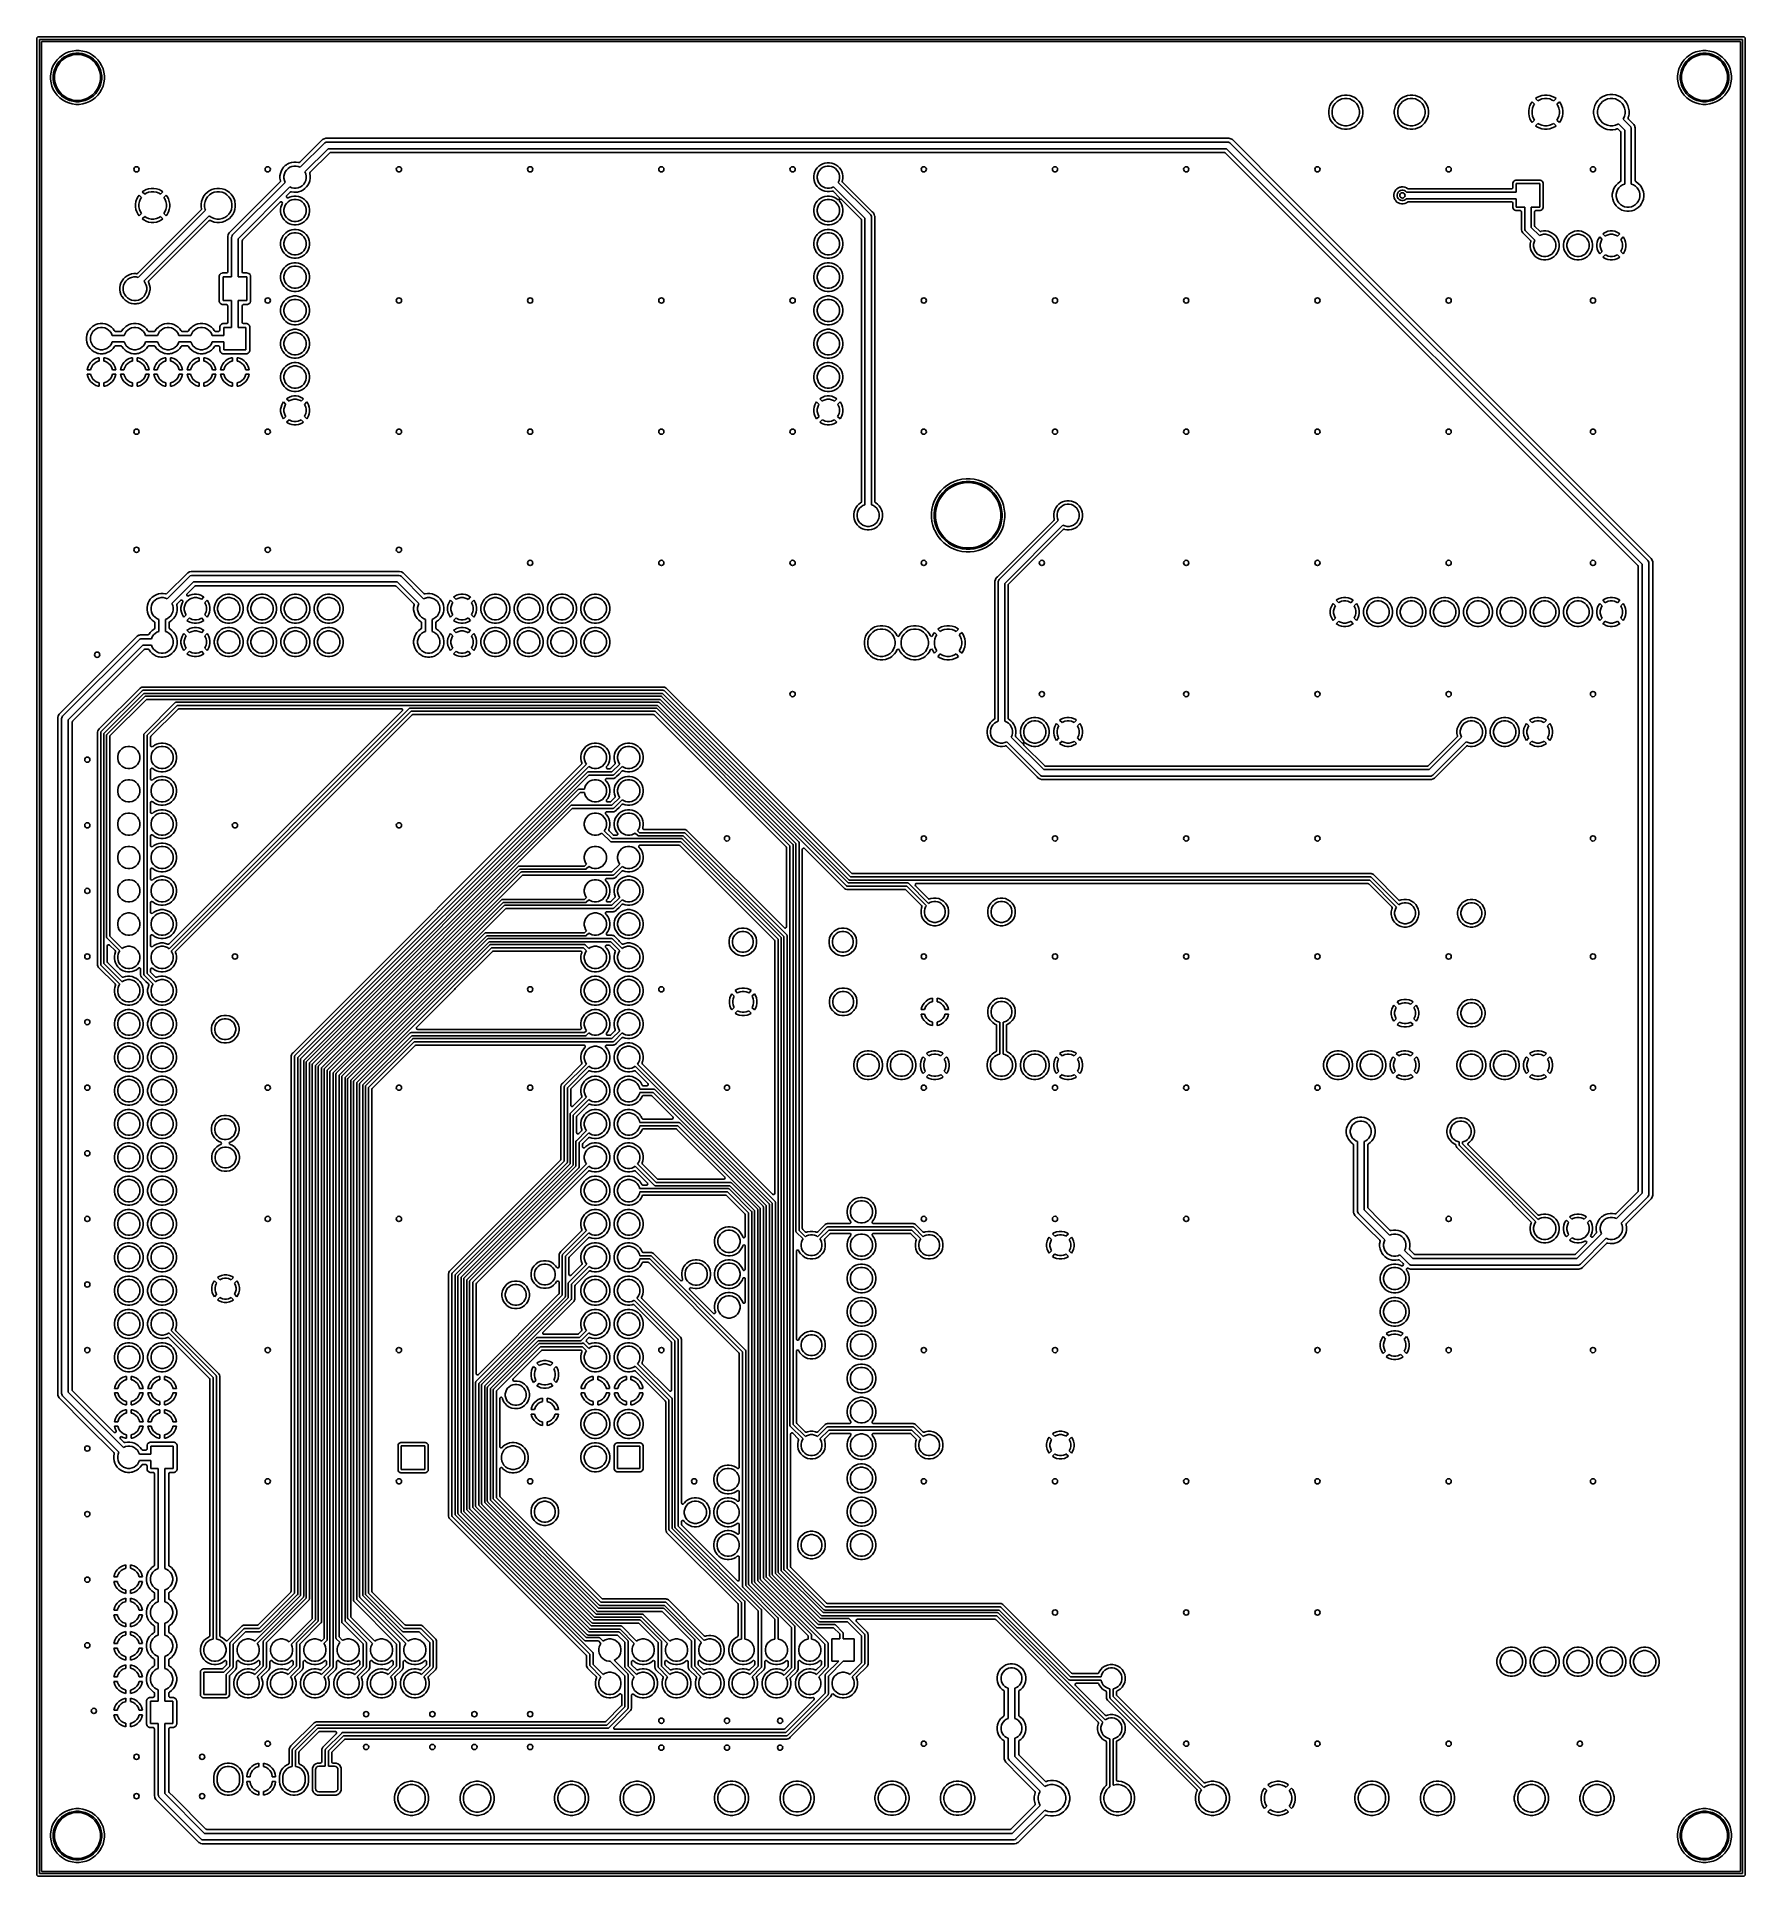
# Model space of a CAD drawing. Extents: x 0 to 130, y -140 to 0.
import ezdxf

# ---------------------------------------------------------------- set-up
doc = ezdxf.new("R2010")
doc.units = 0
doc.layers.add('BLACK', color=7, linetype='CONTINUOUS')

msp = doc.modelspace()

# ---------------------------------------------------------------- linework, layer by layer
at = {"layer": 'BLACK', "linetype": 'CONTINUOUS'}
for p, q in [((-0.1, 0), (-0.098079, 0.019509)), ((-0.1, -140), (-0.1, 0)), ((-0.098079, 0.019509), (-0.083147, 0.055557)), ((-0.083147, 0.055557), (-0.055557, 0.083147)), ((-0.055557, 0.083147), (-0.019509, 0.098079)), ((-0.019509, 0.098079), (0, 0.1)), ((0, 0.1), (130, 0.1)), ((130, 0.1), (130.019509, 0.098079)), ((130.019509, 0.098079), (130.055557, 0.083147)), ((130.055557, 0.083147), (130.083147, 0.055557)), ((130.083147, 0.055557), (130.098079, 0.019509)), ((130.098079, 0.019509), (130.1, 0)), ((130.1, 0), (130.1, -140)), ((0.1, -0.1), (0.1, -139.9)), ((129.9, -0.1), (0.1, -0.1)), ((0.2505, -0.3495), (0.269407, -0.291309)), ((0.2505, -2.865601), (0.2505, -0.3495)), ((0.269407, -0.291309), (0.318907, -0.255345)), ((0.318907, -0.255345), (0.3495, -0.2505)), ((0.3495, -0.2505), (129.6505, -0.2505)), ((1.858355, -1.291415), (1.645113, -1.455041)), ((2.091148, -1.157012), (1.858355, -1.291415)), ((1.972195, -1.461781), (2.181766, -1.340785)), ((2.339468, -1.054155), (2.091148, -1.157012)), ((2.181766, -1.340785), (2.405337, -1.248179)), ((2.436274, -1.339317), (2.224334, -1.427105)), ((2.339481, -1.054151), (2.339468, -1.054155)), ((2.599111, -0.984583), (2.339481, -1.054151)), ((2.405337, -1.248179), (2.639083, -1.185547)), ((2.657859, -1.279943), (2.436274, -1.339317)), ((2.599116, -0.984583), (2.599111, -0.984583)), ((2.865601, -0.9495), (2.599116, -0.984583)), ((2.639083, -1.185547), (2.879004, -1.153961)), ((2.885299, -1.25), (2.657859, -1.279943)), ((2.865603, -0.9495), (2.865601, -0.9495)), ((3.134397, -0.9495), (2.865603, -0.9495)), ((2.879004, -1.153961), (3.120996, -1.153961)), ((3.114701, -1.25), (2.885299, -1.25)), ((3.342141, -1.279943), (3.114701, -1.25)), ((3.120996, -1.153961), (3.360917, -1.185547)), ((3.134398, -0.9495), (3.134397, -0.9495)), ((3.400886, -0.984583), (3.134398, -0.9495)), ((3.563726, -1.339317), (3.342141, -1.279943)), ((3.360917, -1.185547), (3.594663, -1.248179)), ((3.400888, -0.984583), (3.400886, -0.984583)), ((3.400891, -0.984584), (3.400888, -0.984583)), ((3.660526, -1.054153), (3.400891, -0.984584)), ((3.775666, -1.427105), (3.563726, -1.339317)), ((3.594663, -1.248179), (3.818234, -1.340785)), ((3.66053, -1.054154), (3.660526, -1.054153)), ((3.660531, -1.054155), (3.66053, -1.054154)), ((3.908851, -1.157012), (3.660531, -1.054155)), ((3.818234, -1.340785), (4.027805, -1.461781)), ((3.908855, -1.157014), (3.908851, -1.157012)), ((3.908859, -1.157016), (3.908855, -1.157014)), ((4.141641, -1.291413), (3.908859, -1.157016)), ((4.35489, -1.455044), (4.141641, -1.291413)), ((125.858355, -1.291415), (125.645113, -1.455041)), ((126.091148, -1.157012), (125.858355, -1.291415)), ((125.972195, -1.461781), (126.181766, -1.340785)), ((126.339468, -1.054155), (126.091148, -1.157012)), ((126.181766, -1.340785), (126.405337, -1.248179)), ((126.436274, -1.339317), (126.224334, -1.427105)), ((126.339481, -1.054151), (126.339468, -1.054155)), ((126.599111, -0.984583), (126.339481, -1.054151)), ((126.405337, -1.248179), (126.639083, -1.185547)), ((126.657859, -1.279943), (126.436274, -1.339317)), ((126.599116, -0.984583), (126.599111, -0.984583)), ((126.865601, -0.9495), (126.599116, -0.984583)), ((126.639083, -1.185547), (126.879004, -1.153961)), ((126.885299, -1.25), (126.657859, -1.279943)), ((126.865603, -0.9495), (126.865601, -0.9495)), ((127.134397, -0.9495), (126.865603, -0.9495)), ((126.879004, -1.153961), (127.120996, -1.153961)), ((127.114701, -1.25), (126.885299, -1.25)), ((127.342141, -1.279943), (127.114701, -1.25)), ((127.120996, -1.153961), (127.360917, -1.185547)), ((127.134398, -0.9495), (127.134397, -0.9495)), ((127.400886, -0.984583), (127.134398, -0.9495)), ((127.563726, -1.339317), (127.342141, -1.279943)), ((127.360917, -1.185547), (127.594663, -1.248179)), ((127.400888, -0.984583), (127.400886, -0.984583)), ((127.400891, -0.984584), (127.400888, -0.984583)), ((127.660526, -1.054153), (127.400891, -0.984584)), ((127.775666, -1.427105), (127.563726, -1.339317)), ((127.594663, -1.248179), (127.818234, -1.340785)), ((127.66053, -1.054154), (127.660526, -1.054153)), ((127.660531, -1.054155), (127.66053, -1.054154)), ((127.908851, -1.157012), (127.660531, -1.054155)), ((127.818234, -1.340785), (128.027805, -1.461781)), ((127.908855, -1.157014), (127.908851, -1.157012)), ((127.908859, -1.157016), (127.908855, -1.157014)), ((128.141641, -1.291413), (127.908859, -1.157016)), ((128.35489, -1.455044), (128.141641, -1.291413)), ((129.6505, -0.2505), (129.708691, -0.269407)), ((129.708691, -0.269407), (129.744655, -0.318907)), ((129.744655, -0.318907), (129.7495, -0.3495)), ((129.7495, -0.3495), (129.7495, -139.6505)), ((129.9, -139.9), (129.9, -0.1)), ((0.984583, -2.599116), (0.9495, -2.865601)), ((1.054151, -2.339481), (0.984583, -2.599111)), ((0.984583, -2.599111), (0.984583, -2.599116)), ((1.054155, -2.339468), (1.054151, -2.339481)), ((1.157012, -2.091148), (1.054155, -2.339468)), ((1.153961, -2.879004), (1.185547, -2.639083)), ((1.291415, -1.858355), (1.157012, -2.091148)), ((1.185547, -2.639083), (1.248179, -2.405337)), ((1.248179, -2.405337), (1.340785, -2.181766)), ((1.279943, -2.657859), (1.25, -2.885299)), ((1.339317, -2.436274), (1.279943, -2.657859)), ((1.455041, -1.645113), (1.291415, -1.858355)), ((1.427105, -2.224334), (1.339317, -2.436274)), ((1.340785, -2.181766), (1.461781, -1.972195)), ((1.541806, -2.025666), (1.427105, -2.224334)), ((1.645113, -1.455041), (1.455041, -1.645113)), ((1.461781, -1.972195), (1.609096, -1.78021)), ((1.681457, -1.843669), (1.541806, -2.025666)), ((1.609096, -1.78021), (1.78021, -1.609096)), ((1.843669, -1.681457), (1.681457, -1.843669)), ((1.78021, -1.609096), (1.972195, -1.461781)), ((2.025666, -1.541806), (1.843669, -1.681457)), ((2.224334, -1.427105), (2.025666, -1.541806)), ((3.974334, -1.541806), (3.775666, -1.427105)), ((4.156331, -1.681457), (3.974334, -1.541806)), ((4.027805, -1.461781), (4.21979, -1.609096)), ((4.318543, -1.843669), (4.156331, -1.681457)), ((4.21979, -1.609096), (4.390904, -1.78021)), ((4.458194, -2.025666), (4.318543, -1.843669)), ((4.544956, -1.64511), (4.35489, -1.455044)), ((4.390904, -1.78021), (4.538219, -1.972195)), ((4.572895, -2.224334), (4.458194, -2.025666)), ((4.538219, -1.972195), (4.659215, -2.181766)), ((4.708587, -1.858359), (4.544956, -1.64511)), ((4.660683, -2.436274), (4.572895, -2.224334)), ((4.659215, -2.181766), (4.751821, -2.405337)), ((4.720057, -2.657859), (4.660683, -2.436274)), ((4.842984, -2.091141), (4.708587, -1.858359)), ((4.75, -2.885299), (4.720057, -2.657859)), ((4.751821, -2.405337), (4.814453, -2.639083)), ((4.814453, -2.639083), (4.846039, -2.879004)), ((4.945847, -2.339474), (4.842984, -2.091141)), ((5.015416, -2.599109), (4.945847, -2.339474)), ((5.0505, -2.865601), (5.015416, -2.599109)), ((124.984583, -2.599116), (124.9495, -2.865601)), ((125.054151, -2.339481), (124.984583, -2.599111)), ((124.984583, -2.599111), (124.984583, -2.599116)), ((125.054155, -2.339468), (125.054151, -2.339481)), ((125.157012, -2.091148), (125.054155, -2.339468)), ((125.153961, -2.879004), (125.185547, -2.639083)), ((125.291415, -1.858355), (125.157012, -2.091148)), ((125.185547, -2.639083), (125.248179, -2.405337)), ((125.248179, -2.405337), (125.340785, -2.181766)), ((125.279943, -2.657859), (125.25, -2.885299)), ((125.339317, -2.436274), (125.279943, -2.657859)), ((125.455041, -1.645113), (125.291415, -1.858355)), ((125.427105, -2.224334), (125.339317, -2.436274)), ((125.340785, -2.181766), (125.461781, -1.972195)), ((125.541806, -2.025666), (125.427105, -2.224334)), ((125.645113, -1.455041), (125.455041, -1.645113)), ((125.461781, -1.972195), (125.609096, -1.78021)), ((125.681457, -1.843669), (125.541806, -2.025666)), ((125.609096, -1.78021), (125.78021, -1.609096)), ((125.843669, -1.681457), (125.681457, -1.843669)), ((125.78021, -1.609096), (125.972195, -1.461781)), ((126.025666, -1.541806), (125.843669, -1.681457)), ((126.224334, -1.427105), (126.025666, -1.541806)), ((127.974334, -1.541806), (127.775666, -1.427105)), ((128.156331, -1.681457), (127.974334, -1.541806)), ((128.027805, -1.461781), (128.21979, -1.609096)), ((128.318543, -1.843669), (128.156331, -1.681457)), ((128.21979, -1.609096), (128.390904, -1.78021)), ((128.458194, -2.025666), (128.318543, -1.843669)), ((128.544956, -1.64511), (128.35489, -1.455044)), ((128.390904, -1.78021), (128.538219, -1.972195)), ((128.572895, -2.224334), (128.458194, -2.025666)), ((128.538219, -1.972195), (128.659215, -2.181766)), ((128.708587, -1.858359), (128.544956, -1.64511)), ((128.660683, -2.436274), (128.572895, -2.224334)), ((128.659215, -2.181766), (128.751821, -2.405337)), ((128.720057, -2.657859), (128.660683, -2.436274)), ((128.842984, -2.091141), (128.708587, -1.858359)), ((128.75, -2.885299), (128.720057, -2.657859)), ((128.751821, -2.405337), (128.814453, -2.639083)), ((128.814453, -2.639083), (128.846039, -2.879004)), ((128.945847, -2.339474), (128.842984, -2.091141)), ((129.015416, -2.599109), (128.945847, -2.339474)), ((129.0505, -2.865603), (129.015416, -2.599109)), ((0.2505, -5.541644), (0.2505, -2.865601)), ((0.9495, -2.865601), (0.9495, -3.134398)), ((0.9495, -3.134398), (0.984583, -3.400883)), ((0.984583, -3.400883), (0.984583, -3.400888)), ((0.984583, -3.400888), (1.054151, -3.660518)), ((1.054151, -3.660518), (1.054155, -3.660531)), ((1.054155, -3.660531), (1.157012, -3.908851)), ((1.153961, -2.885299), (1.153961, -2.879004)), ((1.153961, -3.120996), (1.153961, -2.885299)), ((1.185547, -3.360917), (1.153961, -3.120996)), ((1.157012, -3.908851), (1.157014, -3.908855)), ((1.157014, -3.908855), (1.157016, -3.908859)), ((1.157016, -3.908859), (1.291413, -4.141641)), ((1.248179, -3.594663), (1.185547, -3.360917)), ((1.340785, -3.818234), (1.248179, -3.594663)), ((1.25, -2.885299), (1.25, -3.114701)), ((1.25, -3.114701), (1.279943, -3.342141)), ((1.279943, -3.342141), (1.339317, -3.563726)), ((1.291413, -4.141641), (1.455044, -4.35489)), ((1.339317, -3.563726), (1.427105, -3.775666)), ((1.461781, -4.027805), (1.340785, -3.818234)), ((1.427105, -3.775666), (1.541806, -3.974334)), ((1.609096, -4.21979), (1.461781, -4.027805)), ((1.541806, -3.974334), (1.681457, -4.156331)), ((1.681457, -4.156331), (1.843669, -4.318543)), ((4.156331, -4.318543), (4.318543, -4.156331)), ((4.318543, -4.156331), (4.458194, -3.974334)), ((4.538219, -4.027805), (4.390904, -4.21979)), ((4.458194, -3.974334), (4.572895, -3.775666)), ((4.659215, -3.818234), (4.538219, -4.027805)), ((4.544956, -4.35489), (4.708587, -4.141641)), ((4.572895, -3.775666), (4.660683, -3.563726)), ((4.751821, -3.594663), (4.659215, -3.818234)), ((4.660683, -3.563726), (4.720057, -3.342141)), ((4.708587, -4.141641), (4.842984, -3.908859)), ((4.720057, -3.342141), (4.75, -3.114701)), ((4.75, -3.114701), (4.75, -2.885299)), ((4.814453, -3.360917), (4.751821, -3.594663)), ((4.846039, -3.120996), (4.814453, -3.360917)), ((4.842984, -3.908859), (4.945847, -3.660526)), ((4.846039, -2.879004), (4.846039, -3.120996)), ((4.945847, -3.660526), (5.015416, -3.400891)), ((5.015416, -3.400891), (5.0505, -3.134397)), ((5.0505, -2.865603), (5.0505, -2.865601)), ((5.0505, -3.134397), (5.0505, -2.865603)), ((124.9495, -2.865601), (124.9495, -3.134398)), ((124.9495, -3.134398), (124.984583, -3.400883)), ((124.984583, -3.400883), (124.984583, -3.400888)), ((124.984583, -3.400888), (125.054151, -3.660518)), ((125.054151, -3.660518), (125.054155, -3.660531)), ((125.054155, -3.660531), (125.157012, -3.908851)), ((125.153961, -2.885299), (125.153961, -2.879004)), ((125.153961, -3.120996), (125.153961, -2.885299)), ((125.185547, -3.360917), (125.153961, -3.120996)), ((125.157012, -3.908851), (125.157014, -3.908855)), ((125.157014, -3.908855), (125.157016, -3.908859)), ((125.157016, -3.908859), (125.291413, -4.141641)), ((125.248179, -3.594663), (125.185547, -3.360917)), ((125.340785, -3.818234), (125.248179, -3.594663)), ((125.25, -2.885299), (125.25, -3.114701)), ((125.25, -3.114701), (125.279943, -3.342141)), ((125.279943, -3.342141), (125.339317, -3.563726)), ((125.291413, -4.141641), (125.455044, -4.35489)), ((125.339317, -3.563726), (125.427105, -3.775666)), ((125.461781, -4.027805), (125.340785, -3.818234)), ((125.427105, -3.775666), (125.541806, -3.974334)), ((125.609096, -4.21979), (125.461781, -4.027805)), ((125.541806, -3.974334), (125.681457, -4.156331)), ((125.681457, -4.156331), (125.843669, -4.318543)), ((128.156331, -4.318543), (128.318543, -4.156331)), ((128.318543, -4.156331), (128.458194, -3.974334)), ((128.538219, -4.027805), (128.390904, -4.21979)), ((128.458194, -3.974334), (128.572895, -3.775666)), ((128.659215, -3.818234), (128.538219, -4.027805)), ((128.544956, -4.35489), (128.708587, -4.141641)), ((128.572895, -3.775666), (128.660683, -3.563726)), ((128.751821, -3.594663), (128.659215, -3.818234)), ((128.660683, -3.563726), (128.720057, -3.342141)), ((128.708587, -4.141641), (128.842984, -3.908859)), ((128.720057, -3.342141), (128.75, -3.114701)), ((128.75, -3.114701), (128.75, -2.885299)), ((128.814453, -3.360917), (128.751821, -3.594663)), ((128.846039, -3.120996), (128.814453, -3.360917)), ((128.842984, -3.908859), (128.945847, -3.660526)), ((128.846039, -2.879004), (128.846039, -3.120996)), ((128.945847, -3.660526), (129.015416, -3.400891)), ((129.015416, -3.400891), (129.0505, -3.134397)), ((129.0505, -3.134397), (129.0505, -2.865603)), ((0.2505, -12.649684), (0.2505, -5.541644)), ((1.455044, -4.35489), (1.64511, -4.544956)), ((1.78021, -4.390904), (1.609096, -4.21979)), ((1.64511, -4.544956), (1.858359, -4.708587)), ((1.972195, -4.538219), (1.78021, -4.390904)), ((1.843669, -4.318543), (2.025666, -4.458194)), ((1.858359, -4.708587), (2.091141, -4.842984)), ((2.181766, -4.659215), (1.972195, -4.538219)), ((2.025666, -4.458194), (2.224334, -4.572895)), ((2.091141, -4.842984), (2.091147, -4.842986)), ((2.091147, -4.842986), (2.091148, -4.842987)), ((2.091148, -4.842987), (2.131713, -4.859789)), ((2.131713, -4.859789), (2.339474, -4.945847)), ((2.405337, -4.751821), (2.181766, -4.659215)), ((2.224334, -4.572895), (2.436274, -4.660683)), ((2.339474, -4.945847), (2.599109, -5.015416)), ((2.639083, -4.814453), (2.405337, -4.751821)), ((2.436274, -4.660683), (2.657859, -4.720057)), ((2.599109, -5.015416), (2.865603, -5.0505)), ((2.879004, -4.846039), (2.639083, -4.814453)), ((2.657859, -4.720057), (2.885299, -4.75)), ((2.865603, -5.0505), (2.865604, -5.0505)), ((2.865604, -5.0505), (3.134396, -5.0505)), ((3.120996, -4.846039), (2.879004, -4.846039)), ((2.885299, -4.75), (3.114701, -4.75)), ((3.114701, -4.75), (3.342141, -4.720057)), ((3.360917, -4.814453), (3.120996, -4.846039)), ((3.134396, -5.0505), (3.134397, -5.0505)), ((3.134397, -5.0505), (3.400891, -5.015416)), ((3.342141, -4.720057), (3.563726, -4.660683)), ((3.594663, -4.751821), (3.360917, -4.814453)), ((3.400891, -5.015416), (3.660526, -4.945847)), ((3.563726, -4.660683), (3.775666, -4.572895)), ((3.818234, -4.659215), (3.594663, -4.751821)), ((3.660526, -4.945847), (3.908859, -4.842984)), ((3.775666, -4.572895), (3.974334, -4.458194)), ((4.027805, -4.538219), (3.818234, -4.659215)), ((3.908859, -4.842984), (4.141641, -4.708587)), ((3.974334, -4.458194), (4.156331, -4.318543)), ((4.21979, -4.390904), (4.027805, -4.538219)), ((4.141641, -4.708587), (4.35489, -4.544956)), ((4.390904, -4.21979), (4.21979, -4.390904)), ((4.35489, -4.544956), (4.544956, -4.35489)), ((98.391521, -5.33947), (98.3595, -5.541644)), ((98.3595, -5.541644), (98.3595, -5.746355)), ((98.45478, -5.14478), (98.391521, -5.33947)), ((98.547712, -4.96239), (98.45478, -5.14478)), ((98.547714, -4.962386), (98.547712, -4.96239)), ((98.668029, -4.796786), (98.547714, -4.962386)), ((98.615056, -5.541082), (98.655213, -5.339201)), ((98.615056, -5.746918), (98.615056, -5.541082)), ((98.655213, -5.339201), (98.733983, -5.149033)), ((98.812786, -4.652029), (98.668029, -4.796786)), ((98.733983, -5.149033), (98.848339, -4.977887)), ((98.978386, -4.531714), (98.812786, -4.652029)), ((98.848339, -4.977887), (98.993887, -4.832339)), ((98.97839, -4.531712), (98.978386, -4.531714)), ((99.16078, -4.43878), (98.97839, -4.531712)), ((98.993887, -4.832339), (99.165033, -4.717983)), ((99.35547, -4.375521), (99.16078, -4.43878)), ((99.165033, -4.717983), (99.355201, -4.639213)), ((99.355201, -4.639213), (99.557082, -4.599056)), ((99.557645, -4.3435), (99.35547, -4.375521)), ((99.557082, -4.599056), (99.762918, -4.599056)), ((99.557648, -4.3435), (99.557645, -4.3435)), ((99.762352, -4.3435), (99.557648, -4.3435)), ((99.762355, -4.3435), (99.762352, -4.3435)), ((99.964529, -4.375521), (99.762355, -4.3435)), ((99.762918, -4.599056), (99.964799, -4.639213)), ((100.159219, -4.43878), (99.964529, -4.375521)), ((99.964799, -4.639213), (100.154967, -4.717983)), ((100.154967, -4.717983), (100.326113, -4.832339)), ((100.341609, -4.531712), (100.159219, -4.43878)), ((100.326113, -4.832339), (100.471661, -4.977887)), ((100.341613, -4.531714), (100.341609, -4.531712)), ((100.507213, -4.652029), (100.341613, -4.531714)), ((100.471661, -4.977887), (100.586017, -5.149033)), ((100.507215, -4.652031), (100.507213, -4.652029)), ((100.507219, -4.652034), (100.507215, -4.652031)), ((100.651966, -4.796781), (100.507219, -4.652034)), ((100.586017, -5.149033), (100.664787, -5.339201)), ((100.651968, -4.796784), (100.651966, -4.796781)), ((100.65197, -4.796786), (100.651968, -4.796784)), ((100.772285, -4.962386), (100.65197, -4.796786)), ((100.664787, -5.339201), (100.704944, -5.541082)), ((100.704944, -5.541082), (100.704944, -5.746918)), ((100.772287, -4.96239), (100.772285, -4.962386)), ((100.86522, -5.144781), (100.772287, -4.96239)), ((100.928477, -5.339466), (100.86522, -5.144781)), ((100.928478, -5.33947), (100.928477, -5.339466)), ((100.9605, -5.541644), (100.928478, -5.33947)), ((100.9605, -5.746355), (100.9605, -5.541644)), ((103.391521, -5.33947), (103.3595, -5.541644)), ((103.3595, -5.541644), (103.3595, -5.746355)), ((103.45478, -5.14478), (103.391521, -5.33947)), ((103.547712, -4.96239), (103.45478, -5.14478)), ((103.547714, -4.962386), (103.547712, -4.96239)), ((103.668029, -4.796786), (103.547714, -4.962386)), ((103.615056, -5.541082), (103.655213, -5.339201)), ((103.615056, -5.746918), (103.615056, -5.541082)), ((103.655213, -5.339201), (103.733983, -5.149033)), ((103.812786, -4.652029), (103.668029, -4.796786)), ((103.733983, -5.149033), (103.848339, -4.977887)), ((103.978386, -4.531714), (103.812786, -4.652029)), ((103.848339, -4.977887), (103.993887, -4.832339)), ((103.97839, -4.531712), (103.978386, -4.531714)), ((104.16078, -4.43878), (103.97839, -4.531712)), ((103.993887, -4.832339), (104.165033, -4.717983)), ((104.35547, -4.375521), (104.16078, -4.43878)), ((104.165033, -4.717983), (104.355201, -4.639213)), ((104.355201, -4.639213), (104.557082, -4.599056)), ((104.557645, -4.3435), (104.35547, -4.375521)), ((104.557082, -4.599056), (104.762918, -4.599056)), ((104.557648, -4.3435), (104.557645, -4.3435)), ((104.762352, -4.3435), (104.557648, -4.3435)), ((104.762355, -4.3435), (104.762352, -4.3435)), ((104.964529, -4.375521), (104.762355, -4.3435)), ((104.762918, -4.599056), (104.964799, -4.639213)), ((105.159219, -4.43878), (104.964529, -4.375521)), ((104.964799, -4.639213), (105.154967, -4.717983)), ((105.154967, -4.717983), (105.326113, -4.832339)), ((105.341609, -4.531712), (105.159219, -4.43878)), ((105.326113, -4.832339), (105.471661, -4.977887)), ((105.341613, -4.531714), (105.341609, -4.531712)), ((105.507213, -4.652029), (105.341613, -4.531714)), ((105.471661, -4.977887), (105.586017, -5.149033)), ((105.507215, -4.652031), (105.507213, -4.652029)), ((105.507219, -4.652034), (105.507215, -4.652031)), ((105.651966, -4.796781), (105.507219, -4.652034)), ((105.586017, -5.149033), (105.664787, -5.339201)), ((105.651968, -4.796784), (105.651966, -4.796781)), ((105.65197, -4.796786), (105.651968, -4.796784)), ((105.772285, -4.962386), (105.65197, -4.796786)), ((105.664787, -5.339201), (105.704944, -5.541082)), ((105.704944, -5.541082), (105.704944, -5.746918)), ((105.772287, -4.96239), (105.772285, -4.962386)), ((105.86522, -5.144781), (105.772287, -4.96239)), ((105.928477, -5.339466), (105.86522, -5.144781)), ((105.928478, -5.33947), (105.928477, -5.339466)), ((105.9605, -5.541644), (105.928478, -5.33947)), ((105.9605, -5.541684), (105.9605, -5.541644)), ((105.9605, -5.746355), (105.9605, -5.541684)), ((113.632008, -5.339587), (113.6, -5.541684)), ((113.6, -5.541684), (113.6, -5.746315)), ((113.695243, -5.144972), (113.632008, -5.339587)), ((113.788139, -4.962652), (113.695243, -5.144972)), ((113.865156, -4.856645), (113.788139, -4.962652)), ((113.855056, -5.541082), (113.895213, -5.339201)), ((113.855056, -5.746918), (113.855056, -5.541082)), ((114.047507, -5.038996), (113.865156, -4.856645)), ((113.895213, -5.339201), (113.973983, -5.149033)), ((113.973983, -5.149033), (114.047507, -5.038996)), ((114.218652, -4.532139), (114.112645, -4.609156)), ((114.112645, -4.609156), (114.294996, -4.791507)), ((114.400972, -4.439243), (114.218652, -4.532139)), ((114.294996, -4.791507), (114.405033, -4.717983)), ((114.595587, -4.376008), (114.400972, -4.439243)), ((114.405033, -4.717983), (114.595201, -4.639213)), ((114.595201, -4.639213), (114.797082, -4.599056)), ((114.797685, -4.344), (114.595587, -4.376008)), ((114.797082, -4.599056), (115.002918, -4.599056)), ((115.002315, -4.344), (114.797685, -4.344)), ((115.204412, -4.376008), (115.002315, -4.344)), ((115.002918, -4.599056), (115.204799, -4.639213)), ((115.399027, -4.439243), (115.204412, -4.376008)), ((115.204799, -4.639213), (115.394967, -4.717983)), ((115.394967, -4.717983), (115.505002, -4.791506)), ((115.581346, -4.532138), (115.399027, -4.439243)), ((115.505002, -4.791506), (115.687352, -4.609157)), ((115.687352, -4.609157), (115.581346, -4.532138)), ((115.934841, -4.856645), (115.752491, -5.038994)), ((115.752491, -5.038994), (115.826017, -5.149033)), ((115.826017, -5.149033), (115.904787, -5.339201)), ((115.904787, -5.339201), (115.944944, -5.541082)), ((116.011861, -4.962653), (115.934841, -4.856645)), ((115.944944, -5.541082), (115.944944, -5.746918)), ((116.104756, -5.144972), (116.011861, -4.962653)), ((116.167991, -5.339587), (116.104756, -5.144972)), ((116.19937, -5.537709), (116.167991, -5.339587)), ((116.199998, -5.541674), (116.19937, -5.537709)), ((116.2, -5.541695), (116.199998, -5.541674)), ((116.2, -5.746315), (116.2, -5.541695)), ((118.582752, -5.327761), (118.5495, -5.537709)), ((118.5495, -5.537709), (118.5495, -5.75029)), ((118.648443, -5.125587), (118.582752, -5.327761)), ((118.744948, -4.936184), (118.648443, -5.125587)), ((118.74495, -4.93618), (118.744948, -4.936184)), ((118.869891, -4.764213), (118.74495, -4.93618)), ((118.855056, -5.541082), (118.895213, -5.339201)), ((118.855056, -5.746918), (118.855056, -5.541082)), ((119.020213, -4.613891), (118.869891, -4.764213)), ((118.895213, -5.339201), (118.973983, -5.149033)), ((118.973983, -5.149033), (119.088339, -4.977887)), ((119.19218, -4.48895), (119.020213, -4.613891)), ((119.088339, -4.977887), (119.233887, -4.832339)), ((119.192184, -4.488948), (119.19218, -4.48895)), ((119.381587, -4.392443), (119.192184, -4.488948)), ((119.233887, -4.832339), (119.405033, -4.717983)), ((119.583761, -4.326752), (119.381587, -4.392443)), ((119.405033, -4.717983), (119.595201, -4.639213)), ((119.79371, -4.2935), (119.583761, -4.326752)), ((119.595201, -4.639213), (119.797082, -4.599056)), ((119.793713, -4.2935), (119.79371, -4.2935)), ((120.006287, -4.2935), (119.793713, -4.2935)), ((119.797082, -4.599056), (120.002918, -4.599056)), ((120.002918, -4.599056), (120.204799, -4.639213)), ((120.00629, -4.2935), (120.006287, -4.2935)), ((120.216238, -4.326752), (120.00629, -4.2935)), ((120.204799, -4.639213), (120.394967, -4.717983)), ((120.418412, -4.392443), (120.216238, -4.326752)), ((120.394967, -4.717983), (120.566113, -4.832339)), ((120.607815, -4.488948), (120.418412, -4.392443)), ((120.566113, -4.832339), (120.711661, -4.977887)), ((120.607819, -4.48895), (120.607815, -4.488948)), ((120.779786, -4.613891), (120.607819, -4.48895)), ((120.711661, -4.977887), (120.826017, -5.149033)), ((120.779788, -4.613893), (120.779786, -4.613891)), ((120.779792, -4.613896), (120.779788, -4.613893)), ((120.930104, -4.764208), (120.779792, -4.613896)), ((120.826017, -5.149033), (120.904787, -5.339201)), ((120.904787, -5.339201), (120.944944, -5.541082)), ((120.930106, -4.764211), (120.930104, -4.764208)), ((120.930108, -4.764213), (120.930106, -4.764211)), ((121.055049, -4.93618), (120.930108, -4.764213)), ((120.944944, -5.541082), (120.944944, -5.746918)), ((121.055051, -4.936184), (121.055049, -4.93618)), ((121.151557, -5.125588), (121.055051, -4.936184)), ((121.217246, -5.327757), (121.151557, -5.125588)), ((121.217247, -5.327761), (121.217246, -5.327757)), ((121.2505, -5.537709), (121.217247, -5.327761)), ((121.2505, -5.75029), (121.2505, -5.537709)), ((125.455044, -4.35489), (125.64511, -4.544956)), ((125.78021, -4.390904), (125.609096, -4.21979)), ((125.64511, -4.544956), (125.858359, -4.708587)), ((125.972195, -4.538219), (125.78021, -4.390904)), ((125.843669, -4.318543), (126.025666, -4.458194)), ((125.858359, -4.708587), (126.091141, -4.842984)), ((126.181766, -4.659215), (125.972195, -4.538219)), ((126.025666, -4.458194), (126.224334, -4.572895)), ((126.091141, -4.842984), (126.091147, -4.842986)), ((126.091147, -4.842986), (126.091148, -4.842987)), ((126.091148, -4.842987), (126.131713, -4.859789)), ((126.131713, -4.859789), (126.339474, -4.945847)), ((126.405337, -4.751821), (126.181766, -4.659215)), ((126.224334, -4.572895), (126.436274, -4.660683)), ((126.339474, -4.945847), (126.599109, -5.015416)), ((126.639083, -4.814453), (126.405337, -4.751821)), ((126.436274, -4.660683), (126.657859, -4.720057)), ((126.599109, -5.015416), (126.865603, -5.0505)), ((126.879004, -4.846039), (126.639083, -4.814453)), ((126.657859, -4.720057), (126.885299, -4.75)), ((126.865603, -5.0505), (126.865604, -5.0505)), ((126.865604, -5.0505), (127.134396, -5.0505)), ((127.120996, -4.846039), (126.879004, -4.846039)), ((126.885299, -4.75), (127.114701, -4.75)), ((127.114701, -4.75), (127.342141, -4.720057)), ((127.360917, -4.814453), (127.120996, -4.846039)), ((127.134396, -5.0505), (127.134397, -5.0505)), ((127.134397, -5.0505), (127.400891, -5.015416)), ((127.342141, -4.720057), (127.563726, -4.660683)), ((127.594663, -4.751821), (127.360917, -4.814453)), ((127.400891, -5.015416), (127.660526, -4.945847)), ((127.563726, -4.660683), (127.775666, -4.572895)), ((127.818234, -4.659215), (127.594663, -4.751821)), ((127.660526, -4.945847), (127.908859, -4.842984)), ((127.775666, -4.572895), (127.974334, -4.458194)), ((128.027805, -4.538219), (127.818234, -4.659215)), ((127.908859, -4.842984), (128.141641, -4.708587)), ((127.974334, -4.458194), (128.156331, -4.318543)), ((128.21979, -4.390904), (128.027805, -4.538219)), ((128.141641, -4.708587), (128.35489, -4.544956)), ((128.390904, -4.21979), (128.21979, -4.390904)), ((128.35489, -4.544956), (128.544956, -4.35489)), ((98.3595, -5.746355), (98.391521, -5.948529)), ((98.391521, -5.948529), (98.45478, -6.143219)), ((98.45478, -6.143219), (98.547712, -6.325609)), ((98.547712, -6.325609), (98.547714, -6.325613)), ((98.547714, -6.325613), (98.668029, -6.491213)), ((98.655213, -5.948799), (98.615056, -5.746918)), ((98.733983, -6.138967), (98.655213, -5.948799)), ((98.668029, -6.491213), (98.668031, -6.491215)), ((98.668031, -6.491215), (98.668034, -6.491219)), ((98.668034, -6.491219), (98.812781, -6.635966)), ((98.848339, -6.310113), (98.733983, -6.138967)), ((98.812781, -6.635966), (98.812784, -6.635968)), ((98.812784, -6.635968), (98.812786, -6.63597)), ((98.812786, -6.63597), (98.978386, -6.756285)), ((98.993887, -6.455661), (98.848339, -6.310113)), ((98.978386, -6.756285), (98.97839, -6.756287)), ((98.97839, -6.756287), (99.160781, -6.84922)), ((99.165033, -6.570017), (98.993887, -6.455661)), ((99.160781, -6.84922), (99.355466, -6.912477)), ((99.355201, -6.648787), (99.165033, -6.570017)), ((99.557082, -6.688944), (99.355201, -6.648787)), ((99.355466, -6.912477), (99.355467, -6.912477)), ((99.355467, -6.912477), (99.35547, -6.912478)), ((99.35547, -6.912478), (99.557645, -6.9445)), ((99.762918, -6.688944), (99.557082, -6.688944)), ((99.557645, -6.9445), (99.557648, -6.9445)), ((99.557648, -6.9445), (99.762355, -6.9445)), ((99.762355, -6.9445), (99.964529, -6.912478)), ((99.964799, -6.648787), (99.762918, -6.688944)), ((99.964529, -6.912478), (99.96453, -6.912477)), ((99.96453, -6.912477), (99.964534, -6.912477)), ((99.964534, -6.912477), (100.159219, -6.84922)), ((100.154967, -6.570017), (99.964799, -6.648787)), ((100.326113, -6.455661), (100.154967, -6.570017)), ((100.159219, -6.84922), (100.34161, -6.756287)), ((100.471661, -6.310113), (100.326113, -6.455661)), ((100.34161, -6.756287), (100.342197, -6.755861)), ((100.342197, -6.755861), (100.448206, -6.678841)), ((100.448206, -6.678841), (100.507219, -6.635966)), ((100.586017, -6.138967), (100.471661, -6.310113)), ((100.507219, -6.635966), (100.651966, -6.491219)), ((100.664787, -5.948799), (100.586017, -6.138967)), ((100.651966, -6.491219), (100.772287, -6.32561)), ((100.704944, -5.746918), (100.664787, -5.948799)), ((100.772287, -6.32561), (100.86522, -6.143219)), ((100.86522, -6.143219), (100.928477, -5.948534)), ((100.928477, -5.948534), (100.928478, -5.948529)), ((100.928478, -5.948529), (100.9605, -5.746355)), ((103.3595, -5.746355), (103.391521, -5.948529)), ((103.391521, -5.948529), (103.45478, -6.143219)), ((103.45478, -6.143219), (103.547712, -6.325609)), ((103.547712, -6.325609), (103.547714, -6.325613)), ((103.547714, -6.325613), (103.668029, -6.491213)), ((103.655213, -5.948799), (103.615056, -5.746918)), ((103.733983, -6.138967), (103.655213, -5.948799)), ((103.668029, -6.491213), (103.668031, -6.491215)), ((103.668031, -6.491215), (103.668034, -6.491219)), ((103.668034, -6.491219), (103.812781, -6.635966)), ((103.848339, -6.310113), (103.733983, -6.138967)), ((103.812781, -6.635966), (103.812784, -6.635968)), ((103.812784, -6.635968), (103.812786, -6.63597)), ((103.812786, -6.63597), (103.978386, -6.756285)), ((103.993887, -6.455661), (103.848339, -6.310113)), ((103.978386, -6.756285), (103.97839, -6.756287)), ((103.97839, -6.756287), (104.160781, -6.84922)), ((104.165033, -6.570017), (103.993887, -6.455661)), ((104.160781, -6.84922), (104.355466, -6.912477)), ((104.355201, -6.648787), (104.165033, -6.570017)), ((104.557082, -6.688944), (104.355201, -6.648787)), ((104.355466, -6.912477), (104.355467, -6.912477)), ((104.355467, -6.912477), (104.35547, -6.912478)), ((104.35547, -6.912478), (104.557645, -6.9445)), ((104.762918, -6.688944), (104.557082, -6.688944)), ((104.557645, -6.9445), (104.557648, -6.9445)), ((104.557648, -6.9445), (104.762355, -6.9445)), ((104.762355, -6.9445), (104.964529, -6.912478)), ((104.964799, -6.648787), (104.762918, -6.688944)), ((104.964529, -6.912478), (104.96453, -6.912477)), ((104.96453, -6.912477), (104.964534, -6.912477)), ((104.964534, -6.912477), (105.159219, -6.84922)), ((105.154967, -6.570017), (104.964799, -6.648787)), ((105.326113, -6.455661), (105.154967, -6.570017)), ((105.159219, -6.84922), (105.34161, -6.756287)), ((105.471661, -6.310113), (105.326113, -6.455661)), ((105.34161, -6.756287), (105.342197, -6.755861)), ((105.342197, -6.755861), (105.448206, -6.678841)), ((105.448206, -6.678841), (105.507219, -6.635966)), ((105.586017, -6.138967), (105.471661, -6.310113)), ((105.507219, -6.635966), (105.651966, -6.491219)), ((105.664787, -5.948799), (105.586017, -6.138967)), ((105.651966, -6.491219), (105.772287, -6.32561)), ((105.704944, -5.746918), (105.664787, -5.948799)), ((105.772287, -6.32561), (105.86522, -6.143219)), ((105.86522, -6.143219), (105.928477, -5.948534)), ((105.928477, -5.948534), (105.928478, -5.948529)), ((105.928478, -5.948529), (105.9605, -5.746355)), ((113.6, -5.746315), (113.632008, -5.948412)), ((113.632008, -5.948412), (113.695243, -6.143027)), ((113.695243, -6.143027), (113.788138, -6.325346)), ((113.788138, -6.325346), (113.865157, -6.431352)), ((113.895213, -5.948799), (113.855056, -5.746918)), ((113.865157, -6.431352), (114.047506, -6.249002)), ((113.973983, -6.138967), (113.895213, -5.948799)), ((114.047506, -6.249002), (113.973983, -6.138967)), ((114.294994, -6.496491), (114.112645, -6.678841)), ((114.112645, -6.678841), (114.218653, -6.755861)), ((114.218653, -6.755861), (114.400972, -6.848756)), ((114.405033, -6.570017), (114.294994, -6.496491)), ((114.400972, -6.848756), (114.595587, -6.911991)), ((114.595201, -6.648787), (114.405033, -6.570017)), ((114.797082, -6.688944), (114.595201, -6.648787)), ((114.595587, -6.911991), (114.797685, -6.944)), ((115.002918, -6.688944), (114.797082, -6.688944)), ((114.797685, -6.944), (115.002315, -6.944)), ((115.002315, -6.944), (115.204412, -6.911991)), ((115.204799, -6.648787), (115.002918, -6.688944)), ((115.204412, -6.911991), (115.399027, -6.848756)), ((115.394967, -6.570017), (115.204799, -6.648787)), ((115.505004, -6.496492), (115.394967, -6.570017)), ((115.399027, -6.848756), (115.581348, -6.75586)), ((115.687353, -6.678841), (115.505004, -6.496492)), ((115.581348, -6.75586), (115.581354, -6.755856)), ((115.581354, -6.755856), (115.687353, -6.678842)), ((115.687353, -6.678842), (115.687353, -6.678841)), ((115.826017, -6.138967), (115.752492, -6.249004)), ((115.752492, -6.249004), (115.934841, -6.431353)), ((115.904787, -5.948799), (115.826017, -6.138967)), ((115.944944, -5.746918), (115.904787, -5.948799)), ((115.934841, -6.431353), (115.934842, -6.431353)), ((115.934842, -6.431353), (116.011856, -6.325354)), ((116.011856, -6.325354), (116.01186, -6.325348)), ((116.01186, -6.325348), (116.104756, -6.143027)), ((116.104756, -6.143027), (116.167991, -5.948412)), ((116.167991, -5.948412), (116.2, -5.746315)), ((118.5495, -5.75029), (118.582752, -5.960238)), ((118.582752, -5.960238), (118.648443, -6.162412)), ((118.648443, -6.162412), (118.744948, -6.351815)), ((118.744948, -6.351815), (118.74495, -6.351819)), ((118.74495, -6.351819), (118.869891, -6.523786)), ((118.895213, -5.948799), (118.855056, -5.746918)), ((118.869891, -6.523786), (118.869893, -6.523788)), ((118.869893, -6.523788), (118.869896, -6.523792)), ((118.869896, -6.523792), (119.020208, -6.674104)), ((118.973983, -6.138967), (118.895213, -5.948799)), ((119.088339, -6.310113), (118.973983, -6.138967)), ((119.020208, -6.674104), (119.020211, -6.674106)), ((119.020211, -6.674106), (119.020213, -6.674108)), ((119.020213, -6.674108), (119.19218, -6.799049)), ((119.233887, -6.455661), (119.088339, -6.310113)), ((119.19218, -6.799049), (119.192184, -6.799051)), ((119.192184, -6.799051), (119.381588, -6.895557)), ((119.405033, -6.570017), (119.233887, -6.455661)), ((119.381588, -6.895557), (119.583757, -6.961246)), ((119.595201, -6.648787), (119.405033, -6.570017)), ((119.583757, -6.961246), (119.583758, -6.961246)), ((119.583758, -6.961246), (119.583761, -6.961247)), ((119.583761, -6.961247), (119.79371, -6.9945)), ((119.797082, -6.688944), (119.595201, -6.648787)), ((119.79371, -6.9945), (119.793713, -6.9945)), ((119.793713, -6.9945), (120.00629, -6.9945)), ((120.002918, -6.688944), (119.797082, -6.688944)), ((120.204799, -6.648787), (120.002918, -6.688944)), ((120.00629, -6.9945), (120.216238, -6.961247)), ((120.394967, -6.570017), (120.204799, -6.648787)), ((120.216238, -6.961247), (120.216239, -6.961246)), ((120.216239, -6.961246), (120.216243, -6.961246)), ((120.216243, -6.961246), (120.326461, -6.925432)), ((120.326461, -6.925432), (120.387646, -6.925432)), ((120.387646, -6.925432), (120.427058, -6.949583)), ((120.441422, -6.538976), (120.394967, -6.570017)), ((120.427058, -6.949583), (120.590504, -7.113029)), ((120.92, -7.017554), (120.441422, -6.538976)), ((120.826017, -6.138967), (120.794976, -6.185422)), ((120.794976, -6.185422), (121.346777, -6.737223)), ((120.904787, -5.948799), (120.826017, -6.138967)), ((120.944944, -5.746918), (120.904787, -5.948799)), ((121.177806, -6.116541), (121.181433, -6.07046)), ((121.205583, -6.171057), (121.177806, -6.116541)), ((121.181433, -6.07046), (121.217246, -5.960243)), ((121.465877, -6.431352), (121.205583, -6.171057)), ((121.217246, -5.960243), (121.219101, -5.948534)), ((121.219101, -5.948534), (121.2505, -5.75029)), ((121.346777, -6.737223), (121.377862, -6.775102)), ((121.377862, -6.775102), (121.377867, -6.775107)), ((121.377867, -6.775107), (121.415196, -6.865227)), ((121.415196, -6.865227), (121.42, -6.914)), ((121.42, -6.914), (121.42, -11.126515)), ((121.61051, -6.575985), (121.465877, -6.431352)), ((121.667158, -6.674104), (121.61051, -6.575985)), ((121.682984, -6.701515), (121.667158, -6.674104)), ((121.69766, -6.756287), (121.682984, -6.701515)), ((121.7205, -6.841525), (121.69766, -6.756287)), ((121.7205, -10.862473), (121.7205, -6.841525)), ((21.663585, -7.73949), (19.952937, -9.450136)), ((19.982028, -9.846017), (21.824823, -8.003223)), ((21.789115, -7.667016), (21.663585, -7.73949)), ((21.929125, -7.6295), (21.789115, -7.667016)), ((21.824823, -8.003223), (21.862702, -7.972137)), ((21.862702, -7.972137), (21.862707, -7.972133)), ((21.862707, -7.972133), (21.952827, -7.934804)), ((90.752475, -7.6295), (21.929125, -7.6295)), ((21.952827, -7.934804), (22.0016, -7.93)), ((22.0016, -7.93), (90.68, -7.93)), ((90.68, -7.93), (90.728773, -7.934804)), ((90.728773, -7.934804), (90.818893, -7.972133)), ((90.892485, -7.667016), (90.752475, -7.6295)), ((90.818893, -7.972133), (90.818897, -7.972137)), ((90.818897, -7.972137), (90.856777, -8.003223)), ((90.856777, -8.003223), (122.676777, -39.823224)), ((91.018015, -7.73949), (90.892485, -7.667016)), ((95.204456, -11.925931), (91.018015, -7.73949)), ((120.590504, -7.113029), (120.618281, -7.167546)), ((120.618281, -7.167546), (120.6195, -7.183033)), ((120.6195, -7.183033), (120.6195, -10.862473)), ((120.92, -11.126515), (120.92, -7.017554)), ((18.835099, -9.719447), (18.707047, -9.847499)), ((18.922749, -9.655766), (18.835099, -9.719447)), ((18.981608, -9.613002), (18.922749, -9.655766)), ((19.142962, -9.530788), (18.981608, -9.613002)), ((19.315193, -9.474828), (19.142962, -9.530788)), ((19.183913, -9.847367), (19.337858, -9.783601)), ((19.494051, -9.4465), (19.315193, -9.474828)), ((19.337858, -9.783601), (19.501285, -9.751093)), ((19.494054, -9.4465), (19.494051, -9.4465)), ((19.675146, -9.4465), (19.494054, -9.4465)), ((19.501285, -9.751093), (19.667915, -9.751093)), ((19.667915, -9.751093), (19.831342, -9.783601)), ((19.675149, -9.4465), (19.675146, -9.4465)), ((19.854012, -9.474828), (19.675149, -9.4465)), ((19.831342, -9.783601), (19.982028, -9.846017)), ((19.85779, -9.475736), (19.854012, -9.474828)), ((19.85803, -9.474733), (19.85779, -9.475736)), ((19.89842, -9.477913), (19.85803, -9.474733)), ((19.952937, -9.450136), (19.89842, -9.477913)), ((22.105154, -8.43), (20.335582, -10.199571)), ((20.731461, -10.228662), (22.200629, -8.759496)), ((90.576446, -8.43), (22.105154, -8.43)), ((22.200629, -8.759496), (22.255146, -8.731719)), ((22.255146, -8.731719), (22.270633, -8.7305)), ((22.270633, -8.7305), (90.410967, -8.7305)), ((59.507673, -9.757585), (59.385185, -9.880073)), ((59.647814, -9.655766), (59.507673, -9.757585)), ((59.802158, -9.577125), (59.647814, -9.655766)), ((59.802161, -9.577123), (59.802158, -9.577125)), ((59.966893, -9.523598), (59.802161, -9.577123)), ((59.823913, -9.847367), (59.977858, -9.783601)), ((59.966897, -9.523597), (59.966893, -9.523598)), ((60.137986, -9.4965), (59.966897, -9.523597)), ((59.977858, -9.783601), (60.141285, -9.751093)), ((60.137989, -9.4965), (60.137986, -9.4965)), ((60.311211, -9.4965), (60.137989, -9.4965)), ((60.141285, -9.751093), (60.307915, -9.751093)), ((60.307915, -9.751093), (60.471342, -9.783601)), ((60.311214, -9.4965), (60.311211, -9.4965)), ((60.482302, -9.523597), (60.311214, -9.4965)), ((60.471342, -9.783601), (60.625287, -9.847367)), ((60.482306, -9.523598), (60.482302, -9.523597)), ((60.647038, -9.577123), (60.482306, -9.523598)), ((60.647041, -9.577125), (60.647038, -9.577123)), ((60.801385, -9.655766), (60.647041, -9.577125)), ((60.801387, -9.655767), (60.801385, -9.655766)), ((60.801388, -9.655768), (60.801387, -9.655767)), ((60.941528, -9.757586), (60.801388, -9.655768)), ((61.064014, -9.880072), (60.941528, -9.757586)), ((90.410967, -8.7305), (90.469158, -8.749407)), ((90.469158, -8.749407), (90.480971, -8.759496)), ((90.480971, -8.759496), (121.920504, -40.199028)), ((122.25, -40.103553), (90.576446, -8.43)), ((18.437736, -10.965337), (14.557489, -14.845586)), ((14.821223, -15.006823), (18.833617, -10.994428)), ((18.462428, -10.327593), (18.4341, -10.50645)), ((18.4341, -10.50645), (18.4341, -10.687549)), ((18.4341, -10.687549), (18.462428, -10.866412)), ((18.461888, -10.925922), (18.437736, -10.965337)), ((18.463336, -10.87019), (18.461885, -10.870538)), ((18.461885, -10.870538), (18.461888, -10.925922)), ((18.518388, -10.155362), (18.462428, -10.327593)), ((18.462428, -10.866412), (18.463336, -10.87019)), ((18.600602, -9.994008), (18.518388, -10.155362)), ((18.683381, -9.880073), (18.600602, -9.994008)), ((18.707047, -9.847499), (18.683381, -9.880073)), ((18.738693, -10.513685), (18.771201, -10.350258)), ((18.738693, -10.680315), (18.738693, -10.513685)), ((18.771201, -10.843742), (18.738693, -10.680315)), ((18.771201, -10.350258), (18.834967, -10.196313)), ((18.833617, -10.994428), (18.771201, -10.843742)), ((18.834967, -10.196313), (18.927541, -10.057766)), ((18.927541, -10.057766), (19.045366, -9.939941)), ((19.045366, -9.939941), (19.183913, -9.847367)), ((20.241659, -11.136234), (20.123834, -11.254059)), ((20.334233, -10.997687), (20.241659, -11.136234)), ((20.397999, -10.843742), (20.334233, -10.997687)), ((20.335582, -10.199571), (20.397999, -10.350258)), ((20.397999, -10.350258), (20.430507, -10.513685)), ((20.430507, -10.680315), (20.397999, -10.843742)), ((20.430507, -10.513685), (20.430507, -10.680315)), ((20.462153, -11.346501), (20.568596, -11.199994)), ((20.568596, -11.199994), (20.650811, -11.038639)), ((20.650811, -11.038639), (20.706771, -10.866409)), ((20.705864, -10.32381), (20.707313, -10.323461)), ((20.706771, -10.327587), (20.705864, -10.32381)), ((20.7351, -10.50645), (20.706771, -10.327587)), ((20.706771, -10.866409), (20.7351, -10.687546)), ((20.707311, -10.268076), (20.731461, -10.228662)), ((20.707313, -10.323461), (20.707311, -10.268076)), ((20.7351, -10.506454), (20.7351, -10.50645)), ((20.7351, -10.510385), (20.7351, -10.506454)), ((20.7351, -10.687546), (20.7351, -10.510385)), ((59.151197, -10.339297), (59.1241, -10.510385)), ((59.1241, -10.510385), (59.1241, -10.683614)), ((59.1241, -10.683614), (59.151197, -10.854702)), ((59.151198, -10.339293), (59.151197, -10.339297)), ((59.151197, -10.854702), (59.151198, -10.854706)), ((59.204723, -10.174561), (59.151198, -10.339293)), ((59.151198, -10.854706), (59.204723, -11.019438)), ((59.204725, -10.174558), (59.204723, -10.174561)), ((59.204723, -11.019438), (59.204725, -11.019441)), ((59.283366, -10.020214), (59.204725, -10.174558)), ((59.204725, -11.019441), (59.204726, -11.019444)), ((59.204726, -11.019444), (59.204727, -11.019445)), ((59.204727, -11.019445), (59.283368, -11.173788)), ((59.385185, -9.880073), (59.283366, -10.020214)), ((59.283368, -11.173788), (59.385186, -11.313928)), ((59.378693, -10.513685), (59.411201, -10.350258)), ((59.378693, -10.680315), (59.378693, -10.513685)), ((59.411201, -10.843742), (59.378693, -10.680315)), ((59.411201, -10.350258), (59.474967, -10.196313)), ((59.474967, -10.997687), (59.411201, -10.843742)), ((59.474967, -10.196313), (59.567541, -10.057766)), ((59.567541, -11.136234), (59.474967, -10.997687)), ((59.567541, -10.057766), (59.685366, -9.939941)), ((59.685366, -11.254059), (59.567541, -11.136234)), ((59.685366, -9.939941), (59.823913, -9.847367)), ((60.625287, -9.847367), (60.763834, -9.939941)), ((60.763834, -9.939941), (60.881659, -10.057766)), ((60.881659, -10.057766), (60.974233, -10.196313)), ((60.974233, -10.196313), (61.037999, -10.350258)), ((61.037999, -10.843742), (60.975582, -10.994428)), ((60.975582, -10.994428), (63.434776, -13.453623)), ((61.037999, -10.350258), (61.070507, -10.513685)), ((61.070507, -10.680315), (61.037999, -10.843742)), ((61.165832, -10.020212), (61.064014, -9.880072)), ((61.070507, -10.513685), (61.070507, -10.680315)), ((61.244473, -10.174555), (61.165832, -10.020212)), ((61.244473, -10.174557), (61.244473, -10.174555)), ((61.244474, -10.174558), (61.244473, -10.174557)), ((61.244476, -10.174561), (61.244474, -10.174558)), ((61.298001, -10.339293), (61.244476, -10.174561)), ((61.286664, -10.92451), (61.290291, -10.878429)), ((61.314441, -10.979027), (61.286664, -10.92451)), ((61.290291, -10.878429), (61.298002, -10.854701)), ((61.298002, -10.339297), (61.298001, -10.339293)), ((61.3251, -10.510385), (61.298002, -10.339297)), ((61.298002, -10.854701), (61.298003, -10.854697)), ((61.298003, -10.854697), (61.3251, -10.683614)), ((63.565314, -13.2299), (61.314441, -10.979027)), ((61.3251, -10.683614), (61.3251, -10.510385)), ((112.399501, -11.065315), (112.3995, -11.065327)), ((112.3995, -11.065327), (112.3995, -11.3905)), ((112.414033, -10.992263), (112.399501, -11.065315)), ((112.414035, -10.992257), (112.414033, -10.992263)), ((112.469397, -10.9094), (112.414035, -10.992257)), ((112.4694, -10.909397), (112.469397, -10.9094)), ((112.552257, -10.854035), (112.4694, -10.909397)), ((112.552263, -10.854033), (112.552257, -10.854035)), ((112.625315, -10.839501), (112.552263, -10.854033)), ((112.625325, -10.8395), (112.625315, -10.839501)), ((112.625326, -10.8395), (112.625325, -10.8395)), ((114.474674, -10.8395), (112.625326, -10.8395)), ((112.65, -11.74), (112.65, -11.09)), ((112.65, -11.09), (114.45, -11.09)), ((114.45, -11.09), (114.45, -12.89)), ((114.474684, -10.839501), (114.474674, -10.8395)), ((114.547736, -10.854033), (114.474684, -10.839501)), ((114.547737, -10.854033), (114.547736, -10.854033)), ((114.54774, -10.854034), (114.547737, -10.854033)), ((114.547742, -10.854035), (114.54774, -10.854034)), ((114.630599, -10.909397), (114.547742, -10.854035)), ((114.630602, -10.9094), (114.630599, -10.909397)), ((114.640698, -10.92451), (114.630602, -10.9094)), ((114.685966, -10.99226), (114.640698, -10.92451)), ((114.7005, -11.065326), (114.685966, -10.99226)), ((114.7005, -12.914674), (114.7005, -11.065326)), ((120.254309, -11.207928), (120.143238, -11.360803)), ((120.387928, -11.074309), (120.254309, -11.207928)), ((120.540801, -10.96324), (120.387928, -11.074309)), ((120.565448, -10.950681), (120.540801, -10.96324)), ((120.600593, -10.920664), (120.565448, -10.950681)), ((120.599046, -11.294291), (120.745743, -11.196271)), ((120.6195, -10.862473), (120.600593, -10.920664)), ((120.745743, -11.196271), (120.908744, -11.128754)), ((120.908744, -11.128754), (120.92, -11.126515)), ((121.42, -11.126515), (121.431256, -11.128754)), ((121.431256, -11.128754), (121.594257, -11.196271)), ((121.594257, -11.196271), (121.740954, -11.294291)), ((121.731289, -10.907415), (121.7205, -10.862473)), ((121.774552, -10.950681), (121.731289, -10.907415)), ((121.786218, -10.956625), (121.774552, -10.950681)), ((121.799199, -10.96324), (121.786218, -10.956625)), ((121.952073, -11.07431), (121.799199, -10.96324)), ((122.08569, -11.207927), (121.952073, -11.07431)), ((122.19676, -11.360801), (122.08569, -11.207927)), ((7.460008, -12.447587), (7.428, -12.649684)), ((7.523243, -12.252972), (7.460008, -12.447587)), ((7.616139, -12.070652), (7.523243, -12.252972)), ((7.693156, -11.964645), (7.616139, -12.070652)), ((7.683056, -12.649082), (7.723213, -12.447201)), ((7.875507, -12.146996), (7.693156, -11.964645)), ((7.723213, -12.447201), (7.801983, -12.257033)), ((7.801983, -12.257033), (7.875507, -12.146996)), ((8.046652, -11.640139), (7.940645, -11.717156)), ((7.940645, -11.717156), (8.122996, -11.899507)), ((8.228972, -11.547243), (8.046652, -11.640139)), ((8.122996, -11.899507), (8.233033, -11.825983)), ((8.423587, -11.484008), (8.228972, -11.547243)), ((8.233033, -11.825983), (8.423201, -11.747213)), ((8.423201, -11.747213), (8.625082, -11.707056)), ((8.625685, -11.452), (8.423587, -11.484008)), ((8.625082, -11.707056), (8.830918, -11.707056)), ((8.830315, -11.452), (8.625685, -11.452)), ((9.032412, -11.484008), (8.830315, -11.452)), ((8.830918, -11.707056), (9.032799, -11.747213)), ((9.227027, -11.547243), (9.032412, -11.484008)), ((9.032799, -11.747213), (9.222967, -11.825983)), ((9.222967, -11.825983), (9.333002, -11.899506)), ((9.409346, -11.640138), (9.227027, -11.547243)), ((9.333002, -11.899506), (9.515352, -11.717157)), ((9.515352, -11.717157), (9.409346, -11.640138)), ((9.762841, -11.964645), (9.580491, -12.146994)), ((9.580491, -12.146994), (9.654017, -12.257033)), ((9.654017, -12.257033), (9.732787, -12.447201)), ((9.732787, -12.447201), (9.772944, -12.649082)), ((9.839861, -12.070653), (9.762841, -11.964645)), ((9.932756, -12.252972), (9.839861, -12.070653)), ((9.995991, -12.447587), (9.932756, -12.252972)), ((10.028, -12.649684), (9.995991, -12.447587)), ((12.459521, -12.44747), (12.4275, -12.649644)), ((12.52278, -12.25278), (12.459521, -12.44747)), ((12.615712, -12.07039), (12.52278, -12.25278)), ((12.615714, -12.070386), (12.615712, -12.07039)), ((12.736029, -11.904786), (12.615714, -12.070386)), ((12.683056, -12.649082), (12.723213, -12.447201)), ((12.723213, -12.447201), (12.801983, -12.257033)), ((12.880786, -11.760029), (12.736029, -11.904786)), ((12.801983, -12.257033), (12.916339, -12.085887)), ((13.046386, -11.639714), (12.880786, -11.760029)), ((12.916339, -12.085887), (13.061887, -11.940339)), ((13.04639, -11.639712), (13.046386, -11.639714)), ((13.22878, -11.54678), (13.04639, -11.639712)), ((13.061887, -11.940339), (13.233033, -11.825983)), ((13.42347, -11.483521), (13.22878, -11.54678)), ((13.233033, -11.825983), (13.423201, -11.747213)), ((13.423201, -11.747213), (13.625082, -11.707056)), ((13.625645, -11.4515), (13.42347, -11.483521)), ((13.625082, -11.707056), (13.830918, -11.707056)), ((13.625648, -11.4515), (13.625645, -11.4515)), ((13.830352, -11.4515), (13.625648, -11.4515)), ((13.830355, -11.4515), (13.830352, -11.4515)), ((14.032529, -11.483521), (13.830355, -11.4515)), ((13.830918, -11.707056), (14.032799, -11.747213)), ((14.227219, -11.54678), (14.032529, -11.483521)), ((14.032799, -11.747213), (14.222967, -11.825983)), ((14.222967, -11.825983), (14.394113, -11.940339)), ((14.409609, -11.639712), (14.227219, -11.54678)), ((14.394113, -11.940339), (14.539661, -12.085887)), ((14.409613, -11.639714), (14.409609, -11.639712)), ((14.575213, -11.760029), (14.409613, -11.639714)), ((14.539661, -12.085887), (14.654017, -12.257033)), ((14.575215, -11.760031), (14.575213, -11.760029)), ((14.575219, -11.760034), (14.575215, -11.760031)), ((14.719966, -11.904781), (14.575219, -11.760034)), ((14.654017, -12.257033), (14.732787, -12.447201)), ((14.719968, -11.904784), (14.719966, -11.904781)), ((14.71997, -11.904786), (14.719968, -11.904784)), ((14.840285, -12.070386), (14.71997, -11.904786)), ((14.732787, -12.447201), (14.772944, -12.649082)), ((14.840287, -12.07039), (14.840285, -12.070386)), ((14.93322, -12.252781), (14.840287, -12.07039)), ((14.982571, -12.404668), (14.93322, -12.252781)), ((14.996478, -12.44747), (14.982571, -12.404668)), ((15.0285, -12.649644), (14.996478, -12.44747)), ((19.187171, -11.347982), (15.248, -15.287154)), ((15.57749, -15.382634), (18.454295, -12.505828)), ((18.454295, -12.505828), (18.50881, -12.478053)), ((18.50881, -12.478053), (18.569242, -12.487624)), ((18.569242, -12.487624), (18.612507, -12.530889)), ((18.612507, -12.530889), (18.622078, -12.591321)), ((18.622078, -12.591321), (18.612507, -12.620778)), ((18.834967, -12.736313), (18.927541, -12.597766)), ((18.925653, -12.092183), (18.935225, -12.031751)), ((18.95343, -12.1467), (18.925653, -12.092183)), ((18.927541, -12.597766), (19.045366, -12.479941)), ((18.935225, -12.031751), (18.953427, -12.006696)), ((18.953427, -12.006696), (19.216262, -11.743861)), ((19.007946, -12.174478), (18.95343, -12.1467)), ((19.068378, -12.164907), (19.007946, -12.174478)), ((19.045366, -12.479941), (19.183913, -12.387367)), ((19.162152, -12.117127), (19.068378, -12.164907)), ((19.162161, -12.117123), (19.162152, -12.117127)), ((19.326893, -12.063598), (19.162161, -12.117123)), ((19.183913, -12.387367), (19.337858, -12.323601)), ((19.337858, -11.410399), (19.187171, -11.347982)), ((19.216262, -11.743861), (19.270777, -11.716086)), ((19.270777, -11.716086), (19.311169, -11.719265)), ((19.311169, -11.719265), (19.31141, -11.718264)), ((19.31141, -11.718264), (19.315187, -11.719171)), ((19.315187, -11.719171), (19.494051, -11.7475)), ((19.326897, -12.063597), (19.326893, -12.063598)), ((19.497986, -12.0365), (19.326897, -12.063597)), ((19.501285, -11.442907), (19.337858, -11.410399)), ((19.337858, -12.323601), (19.501285, -12.291093)), ((19.494051, -11.7475), (19.494054, -11.7475)), ((19.494054, -11.7475), (19.675149, -11.7475)), ((19.497989, -12.0365), (19.497986, -12.0365)), ((19.671211, -12.0365), (19.497989, -12.0365)), ((19.667915, -11.442907), (19.501285, -11.442907)), ((19.501285, -12.291093), (19.667915, -12.291093)), ((19.831342, -11.410399), (19.667915, -11.442907)), ((19.667915, -12.291093), (19.831342, -12.323601)), ((19.671214, -12.0365), (19.671211, -12.0365)), ((19.842302, -12.063597), (19.671214, -12.0365)), ((19.675149, -11.7475), (19.764577, -11.733335)), ((19.764577, -11.733335), (19.854009, -11.719171)), ((19.985287, -11.346633), (19.831342, -11.410399)), ((19.831342, -12.323601), (19.985287, -12.387367)), ((19.842306, -12.063598), (19.842302, -12.063597)), ((20.007038, -12.117123), (19.842306, -12.063598)), ((19.854009, -11.719171), (20.026239, -11.663211)), ((20.123834, -11.254059), (19.985287, -11.346633)), ((19.985287, -12.387367), (20.123834, -12.479941)), ((20.007041, -12.117125), (20.007038, -12.117123)), ((20.161385, -12.195766), (20.007041, -12.117125)), ((20.026239, -11.663211), (20.187594, -11.580996)), ((20.123834, -12.479941), (20.241659, -12.597766)), ((20.161387, -12.195767), (20.161385, -12.195766)), ((20.161388, -12.195768), (20.161387, -12.195767)), ((20.301528, -12.297586), (20.161388, -12.195768)), ((20.187594, -11.580996), (20.334101, -11.474553)), ((20.241659, -12.597766), (20.334233, -12.736313)), ((20.424014, -12.420072), (20.301528, -12.297586)), ((20.334101, -11.474553), (20.462153, -11.346501)), ((20.525832, -12.560212), (20.424014, -12.420072)), ((20.604473, -12.714555), (20.525832, -12.560212)), ((59.283366, -12.560214), (59.204725, -12.714558)), ((59.385185, -12.420073), (59.283366, -12.560214)), ((59.507673, -12.297585), (59.385185, -12.420073)), ((59.385186, -11.313928), (59.507672, -11.436414)), ((59.474967, -12.736313), (59.567541, -12.597766)), ((59.507672, -11.436414), (59.647812, -11.538232)), ((59.647814, -12.195766), (59.507673, -12.297585)), ((59.567541, -12.597766), (59.685366, -12.479941)), ((59.647812, -11.538232), (59.802155, -11.616873)), ((59.802158, -12.117125), (59.647814, -12.195766)), ((59.823913, -11.346633), (59.685366, -11.254059)), ((59.685366, -12.479941), (59.823913, -12.387367)), ((59.802155, -11.616873), (59.802157, -11.616873)), ((59.802157, -11.616873), (59.802158, -11.616874)), ((59.802158, -11.616874), (59.802161, -11.616876)), ((59.802161, -12.117123), (59.802158, -12.117125)), ((59.802161, -11.616876), (59.966893, -11.670401)), ((59.966893, -12.063598), (59.802161, -12.117123)), ((59.977858, -11.410399), (59.823913, -11.346633)), ((59.823913, -12.387367), (59.977858, -12.323601)), ((59.966893, -11.670401), (59.966897, -11.670402)), ((59.966897, -12.063597), (59.966893, -12.063598)), ((59.966897, -11.670402), (60.137986, -11.6975)), ((60.137986, -12.0365), (59.966897, -12.063597)), ((60.141285, -11.442907), (59.977858, -11.410399)), ((59.977858, -12.323601), (60.141285, -12.291093)), ((60.137986, -11.6975), (60.137989, -11.6975)), ((60.137989, -12.0365), (60.137986, -12.0365)), ((60.137989, -11.6975), (60.311214, -11.6975)), ((60.311211, -12.0365), (60.137989, -12.0365)), ((60.307915, -11.442907), (60.141285, -11.442907)), ((60.141285, -12.291093), (60.307915, -12.291093)), ((60.471342, -11.410399), (60.307915, -11.442907)), ((60.307915, -12.291093), (60.471342, -12.323601)), ((60.311214, -12.0365), (60.311211, -12.0365)), ((60.311214, -11.6975), (60.482297, -11.670403)), ((60.482302, -12.063597), (60.311214, -12.0365)), ((60.622028, -11.347982), (60.471342, -11.410399)), ((60.471342, -12.323601), (60.625287, -12.387367)), ((60.482297, -11.670403), (60.482297, -11.670402)), ((60.482297, -11.670402), (60.482301, -11.670402)), ((60.482301, -11.670402), (60.506028, -11.662691)), ((60.482306, -12.063598), (60.482302, -12.063597)), ((60.647038, -12.117123), (60.482306, -12.063598)), ((60.506028, -11.662691), (60.567212, -11.662689)), ((60.567212, -11.662689), (60.606627, -11.686841)), ((60.606627, -11.686841), (61.060772, -12.140986)), ((63.008, -13.733953), (60.622028, -11.347982)), ((60.625287, -12.387367), (60.763834, -12.479941)), ((60.647041, -12.117125), (60.647038, -12.117123)), ((60.801386, -12.195766), (60.647041, -12.117125)), ((60.763834, -12.479941), (60.881659, -12.597766)), ((60.932577, -12.291083), (60.801386, -12.195766)), ((60.881659, -12.597766), (60.974233, -12.736313)), ((60.975281, -12.308771), (60.932577, -12.291083)), ((61.035713, -12.2992), (60.975281, -12.308771)), ((61.078978, -12.255935), (61.035713, -12.2992)), ((61.051609, -12.370831), (61.070516, -12.31264)), ((61.070515, -12.42902), (61.051609, -12.370831)), ((61.060772, -12.140986), (61.088549, -12.195503)), ((61.165832, -12.560212), (61.070515, -12.42902)), ((61.070516, -12.31264), (61.120016, -12.276676)), ((61.088549, -12.195503), (61.078978, -12.255935)), ((61.120016, -12.276676), (61.181201, -12.276676)), ((61.244473, -12.714555), (61.165832, -12.560212)), ((61.181201, -12.276676), (61.220613, -12.300827)), ((61.220613, -12.300827), (62.728504, -13.808718)), ((122.838015, -39.559491), (95.204456, -11.925931)), ((103.348699, -11.800256), (103.3237, -11.925931)), ((103.3237, -11.925931), (103.3237, -12.054069)), ((103.3237, -12.054069), (103.347651, -12.174478)), ((103.347651, -12.174478), (103.348699, -12.179742)), ((103.3487, -11.800252), (103.348699, -11.800255)), ((103.348699, -11.800255), (103.348699, -11.800256)), ((103.348699, -12.179742), (103.3487, -12.179747)), ((103.397734, -11.681874), (103.3487, -11.800252)), ((103.3487, -12.179747), (103.397734, -12.298125)), ((103.397738, -11.681866), (103.397734, -11.681874)), ((103.397734, -12.298125), (103.397738, -12.298133)), ((103.468924, -11.575331), (103.397738, -11.681866)), ((103.397738, -12.298133), (103.440565, -12.362226)), ((103.440565, -12.362226), (103.468924, -12.404669)), ((103.468927, -11.575327), (103.468924, -11.575331)), ((103.468924, -12.404669), (103.559531, -12.495276)), ((103.559527, -11.484727), (103.468927, -11.575327)), ((103.559531, -11.484724), (103.559527, -11.484727)), ((103.666066, -11.413538), (103.559531, -11.484724)), ((103.559531, -12.495276), (103.61283, -12.530889)), ((103.577622, -11.93779), (103.604648, -11.836927)), ((103.577622, -12.04221), (103.577622, -11.93779)), ((103.604648, -12.143073), (103.577622, -12.04221)), ((103.604648, -11.836927), (103.656859, -11.746495)), ((103.656859, -12.233505), (103.604648, -12.143073)), ((103.61283, -12.530889), (103.666066, -12.566461)), ((103.656859, -11.746495), (103.730695, -11.672659)), ((103.730695, -12.307341), (103.656859, -12.233505)), ((103.666074, -11.413534), (103.666066, -11.413538)), ((103.666066, -12.566461), (103.66607, -12.566463)), ((103.66607, -12.566463), (103.666073, -12.566465)), ((103.666073, -12.566465), (103.784456, -12.615501)), ((103.784452, -11.3645), (103.666074, -11.413534)), ((103.730695, -11.672659), (103.821127, -11.620448)), ((103.821127, -12.359552), (103.730695, -12.307341)), ((103.784455, -11.364499), (103.784452, -11.3645)), ((103.784456, -11.364499), (103.784455, -11.364499)), ((103.847293, -11.351999), (103.784456, -11.364499)), ((103.784456, -12.615501), (103.910131, -12.6405)), ((103.821127, -11.620448), (103.92199, -11.593422)), ((103.92199, -12.386578), (103.821127, -12.359552)), ((103.91013, -11.3395), (103.847293, -11.351999)), ((103.910131, -11.3395), (103.91013, -11.3395)), ((104.038269, -11.3395), (103.910131, -11.3395)), ((103.92199, -11.593422), (104.02641, -11.593422)), ((104.02641, -12.386578), (103.92199, -12.386578)), ((104.02641, -11.593422), (104.127273, -11.620448)), ((104.127273, -12.359552), (104.02641, -12.386578)), ((104.163944, -11.364499), (104.038269, -11.3395)), ((104.038269, -12.6405), (104.163944, -12.615501)), ((104.127273, -11.620448), (104.217705, -11.672659)), ((104.217705, -12.307341), (104.127273, -12.359552)), ((104.163945, -11.364499), (104.163944, -11.364499)), ((104.163944, -12.615501), (104.282327, -12.566465)), ((104.163947, -11.3645), (104.163945, -11.364499)), ((104.282325, -11.413534), (104.163947, -11.3645)), ((104.217705, -11.672659), (104.285046, -11.74)), ((104.285046, -12.24), (104.217705, -12.307341)), ((104.282333, -11.413538), (104.282325, -11.413534)), ((104.282327, -12.566465), (104.371046, -12.507184)), ((104.316568, -11.436414), (104.282333, -11.413538)), ((104.285046, -11.74), (112.65, -11.74)), ((112.65, -12.24), (104.285046, -12.24)), ((104.371046, -11.472815), (104.316568, -11.436414)), ((104.426047, -11.4895), (104.371046, -11.472815)), ((104.371046, -12.507184), (104.426047, -12.4905)), ((112.3005, -11.4895), (104.426047, -11.4895)), ((104.426047, -12.4905), (112.3005, -12.4905)), ((112.331093, -11.484655), (112.3005, -11.4895)), ((112.3005, -12.4905), (112.358691, -12.509407)), ((112.380593, -11.448691), (112.331093, -11.484655)), ((112.358691, -12.509407), (112.394655, -12.558907)), ((112.3995, -11.3905), (112.380593, -11.448691)), ((112.394655, -12.558907), (112.3995, -12.5895)), ((112.3995, -12.5895), (112.3995, -12.914672)), ((112.65, -12.89), (112.65, -12.24)), ((119.999058, -11.708886), (119.9695, -11.895515)), ((119.9695, -11.895515), (119.9695, -12.084484)), ((119.9695, -12.084484), (119.999058, -12.271113)), ((120.057453, -11.529167), (119.999058, -11.708886)), ((119.999058, -12.271113), (120.057453, -12.450832)), ((120.143238, -11.360803), (120.057453, -11.529167)), ((120.057453, -12.450832), (120.141355, -12.615501)), ((120.141355, -12.615501), (120.14324, -12.619199)), ((120.274334, -11.901785), (120.308754, -11.728744)), ((120.274334, -12.078215), (120.274334, -11.901785)), ((120.308754, -12.251256), (120.274334, -12.078215)), ((120.308754, -11.728744), (120.376271, -11.565743)), ((120.376271, -12.414257), (120.308754, -12.251256)), ((120.376271, -11.565743), (120.474291, -11.419046)), ((120.474291, -12.560954), (120.376271, -12.414257)), ((120.474291, -11.419046), (120.599046, -11.294291)), ((120.599046, -12.685709), (120.474291, -12.560954)), ((121.740954, -11.294291), (121.865709, -11.419046)), ((121.865709, -12.560954), (121.740954, -12.685709)), ((121.865709, -11.419046), (121.963729, -11.565743)), ((121.963729, -12.414257), (121.865709, -12.560954)), ((121.963729, -11.565743), (122.031246, -11.728744)), ((122.031246, -12.251256), (121.963729, -12.414257)), ((122.031246, -11.728744), (122.065666, -11.901785)), ((122.065666, -12.078215), (122.031246, -12.251256)), ((122.065666, -11.901785), (122.065666, -12.078215)), ((122.282547, -11.529168), (122.19676, -11.360801)), ((122.19676, -12.619199), (122.282547, -12.450832)), ((122.34094, -11.708882), (122.282547, -11.529168)), ((122.282547, -12.450832), (122.34094, -12.271118)), ((122.340941, -11.708886), (122.34094, -11.708882)), ((122.34094, -12.271118), (122.343844, -12.252781)), ((122.3705, -11.895515), (122.340941, -11.708886)), ((122.343844, -12.252781), (122.3705, -12.084484)), ((122.3705, -12.084484), (122.3705, -11.895515)), ((0.2505, -19.01145), (0.2505, -12.649684)), ((7.428, -12.649684), (7.428, -12.854315)), ((7.428, -12.854315), (7.460008, -13.056412)), ((7.460008, -13.056412), (7.523243, -13.251027)), ((7.523243, -13.251027), (7.616138, -13.433346)), ((12.424145, -13.094039), (7.588935, -17.929249)), ((7.616138, -13.433346), (7.693157, -13.539352)), ((7.632946, -18.239499), (12.750286, -13.122159)), ((7.683056, -12.854918), (7.683056, -12.649082)), ((7.723213, -13.056799), (7.683056, -12.854918)), ((7.693157, -13.539352), (7.875506, -13.357002)), ((7.801983, -13.246967), (7.723213, -13.056799)), ((7.875506, -13.357002), (7.801983, -13.246967)), ((8.122994, -13.604491), (7.940645, -13.786841)), ((7.940645, -13.786841), (8.046653, -13.863861)), ((8.046653, -13.863861), (8.228972, -13.956756)), ((13.03889, -13.540664), (8.061108, -18.518445)), ((8.233033, -13.678017), (8.122994, -13.604491)), ((8.228972, -13.956756), (8.423587, -14.019991)), ((8.423201, -13.756787), (8.233033, -13.678017)), ((8.625082, -13.796944), (8.423201, -13.756787)), ((8.423587, -14.019991), (8.625685, -14.052)), ((8.437433, -18.49638), (13.010858, -13.922954)), ((8.830918, -13.796944), (8.625082, -13.796944)), ((8.830315, -14.052), (9.032412, -14.019991)), ((9.032799, -13.756787), (8.830918, -13.796944)), ((9.032412, -14.019991), (9.227027, -13.956756)), ((9.222967, -13.678017), (9.032799, -13.756787)), ((9.333004, -13.604492), (9.222967, -13.678017)), ((9.227027, -13.956756), (9.409348, -13.86386)), ((9.515353, -13.786841), (9.333004, -13.604492)), ((9.409348, -13.86386), (9.409354, -13.863856)), ((9.409354, -13.863856), (9.515353, -13.786842)), ((9.515353, -13.786842), (9.515353, -13.786841)), ((9.654017, -13.246967), (9.580492, -13.357004)), ((9.580492, -13.357004), (9.762841, -13.539353)), ((9.732787, -13.056799), (9.654017, -13.246967)), ((9.772944, -12.854918), (9.732787, -13.056799)), ((9.762841, -13.539353), (9.762842, -13.539353)), ((9.762842, -13.539353), (9.839856, -13.433354)), ((9.772944, -12.649082), (9.772944, -12.854918)), ((9.839856, -13.433354), (9.83986, -13.433348)), ((9.83986, -13.433348), (9.932756, -13.251027)), ((9.932756, -13.251027), (9.995991, -13.056412)), ((9.995991, -13.056412), (10.028, -12.854315)), ((10.028, -12.854315), (10.028, -12.649684)), ((12.442351, -13.06898), (12.424145, -13.094039)), ((12.4275, -12.649644), (12.4275, -12.854355)), ((12.4275, -12.854355), (12.451922, -13.008548)), ((12.451922, -13.008548), (12.442351, -13.06898)), ((12.683056, -12.854918), (12.683056, -12.649082)), ((12.723213, -13.056799), (12.683056, -12.854918)), ((12.750286, -13.122159), (12.723213, -13.056799)), ((13.010858, -13.922954), (13.065373, -13.895179)), ((13.061887, -13.563661), (13.03889, -13.540664)), ((13.233033, -13.678017), (13.061887, -13.563661)), ((13.065373, -13.895179), (13.125802, -13.904749)), ((13.125802, -13.904749), (13.125805, -13.90475)), ((13.125805, -13.90475), (13.125805, -13.904751)), ((13.125805, -13.904751), (13.228777, -13.957218)), ((13.228777, -13.957218), (13.228778, -13.957219)), ((13.228778, -13.957219), (13.22878, -13.957219)), ((13.22878, -13.957219), (13.228781, -13.95722)), ((13.228781, -13.95722), (13.423466, -14.020477)), ((13.423201, -13.756787), (13.233033, -13.678017)), ((13.625082, -13.796944), (13.423201, -13.756787)), ((13.830918, -13.796944), (13.625082, -13.796944)), ((14.032799, -13.756787), (13.830918, -13.796944)), ((14.032534, -14.020477), (14.227219, -13.95722)), ((14.222967, -13.678017), (14.032799, -13.756787)), ((14.394113, -13.563661), (14.222967, -13.678017)), ((14.227219, -13.95722), (14.40961, -13.864287)), ((14.539661, -13.418113), (14.394113, -13.563661)), ((14.40961, -13.864287), (14.410197, -13.863861)), ((14.410197, -13.863861), (14.575213, -13.74397)), ((14.654017, -13.246967), (14.539661, -13.418113)), ((14.575213, -13.74397), (14.575219, -13.743966)), ((14.575219, -13.743966), (14.719966, -13.599219)), ((14.732787, -13.056799), (14.654017, -13.246967)), ((14.719966, -13.599219), (14.837669, -13.437214)), ((14.772944, -12.854918), (14.732787, -13.056799)), ((14.772944, -12.649082), (14.772944, -12.854918)), ((14.837669, -13.437214), (14.840285, -13.433613)), ((14.840285, -13.433613), (14.840287, -13.43361)), ((14.840287, -13.43361), (14.93322, -13.251219)), ((14.93322, -13.251219), (14.996477, -13.056534)), ((14.996477, -13.056534), (14.996478, -13.056529)), ((14.996478, -13.056529), (15.0285, -12.854355)), ((15.0285, -12.854355), (15.0285, -12.649644)), ((18.511197, -12.879297), (18.4841, -13.050385)), ((18.4841, -13.050385), (18.4841, -13.223614)), ((18.4841, -13.223614), (18.511197, -13.3947)), ((18.511198, -12.879293), (18.511197, -12.879297)), ((18.511197, -13.3947), (18.511198, -13.394706)), ((18.564723, -12.714561), (18.511198, -12.879293)), ((18.511198, -13.394706), (18.564723, -13.559438)), ((18.564727, -12.714552), (18.564723, -12.714561)), ((18.564723, -13.559438), (18.564725, -13.559441)), ((18.564725, -13.559441), (18.564726, -13.559444)), ((18.564726, -13.559444), (18.564727, -13.559445)), ((18.612507, -12.620778), (18.564727, -12.714552)), ((18.564727, -13.559445), (18.643368, -13.713788)), ((18.643368, -13.713788), (18.745186, -13.853928)), ((18.738693, -13.053685), (18.771201, -12.890258)), ((18.738693, -13.220315), (18.738693, -13.053685)), ((18.771201, -13.383742), (18.738693, -13.220315)), ((18.745186, -13.853928), (18.867672, -13.976414)), ((18.771201, -12.890258), (18.834967, -12.736313)), ((18.834967, -13.537687), (18.771201, -13.383742)), ((18.927541, -13.676234), (18.834967, -13.537687)), ((18.867672, -13.976414), (19.007812, -14.078232)), ((19.045366, -13.794059), (18.927541, -13.676234)), ((19.183913, -13.886633), (19.045366, -13.794059)), ((19.337858, -13.950399), (19.183913, -13.886633)), ((19.501285, -13.982907), (19.337858, -13.950399)), ((19.667915, -13.982907), (19.501285, -13.982907)), ((19.831342, -13.950399), (19.667915, -13.982907)), ((19.985287, -13.886633), (19.831342, -13.950399)), ((20.123834, -13.794059), (19.985287, -13.886633)), ((20.241659, -13.676234), (20.123834, -13.794059)), ((20.161388, -14.078232), (20.301528, -13.976414)), ((20.334233, -13.537687), (20.241659, -13.676234)), ((20.301528, -13.976414), (20.424014, -13.853928)), ((20.334233, -12.736313), (20.397999, -12.890258)), ((20.397999, -13.383742), (20.334233, -13.537687)), ((20.397999, -12.890258), (20.430507, -13.053685)), ((20.430507, -13.220315), (20.397999, -13.383742)), ((20.424014, -13.853928), (20.525832, -13.713788)), ((20.430507, -13.053685), (20.430507, -13.220315)), ((20.525832, -13.713788), (20.604473, -13.559445)), ((20.604473, -12.714557), (20.604473, -12.714555)), ((20.604474, -12.714558), (20.604473, -12.714557)), ((20.604473, -13.559445), (20.604474, -13.55944)), ((20.604476, -12.714561), (20.604474, -12.714558)), ((20.604474, -13.55944), (20.604476, -13.559438)), ((20.658001, -12.879293), (20.604476, -12.714561)), ((20.604476, -13.559438), (20.658001, -13.394706)), ((20.658002, -12.879297), (20.658001, -12.879293)), ((20.658001, -13.394706), (20.658003, -13.3947)), ((20.6851, -13.050385), (20.658002, -12.879297)), ((20.658003, -13.3947), (20.6851, -13.223614)), ((20.6851, -13.223614), (20.6851, -13.050385)), ((59.151197, -12.879297), (59.1241, -13.050385)), ((59.1241, -13.050385), (59.1241, -13.223614)), ((59.1241, -13.223614), (59.151197, -13.3947)), ((59.151198, -12.879293), (59.151197, -12.879297)), ((59.151197, -13.3947), (59.151198, -13.394706)), ((59.204723, -12.714561), (59.151198, -12.879293)), ((59.151198, -13.394706), (59.204723, -13.559438)), ((59.204725, -12.714558), (59.204723, -12.714561)), ((59.204723, -13.559438), (59.204725, -13.559441)), ((59.204725, -13.559441), (59.204726, -13.559444)), ((59.204726, -13.559444), (59.204727, -13.559445)), ((59.204727, -13.559445), (59.283368, -13.713788)), ((59.283368, -13.713788), (59.385186, -13.853928)), ((59.378693, -13.053685), (59.411201, -12.890258)), ((59.378693, -13.220315), (59.378693, -13.053685)), ((59.411201, -13.383742), (59.378693, -13.220315)), ((59.385186, -13.853928), (59.507672, -13.976414)), ((59.411201, -12.890258), (59.474967, -12.736313)), ((59.474967, -13.537687), (59.411201, -13.383742)), ((59.567541, -13.676234), (59.474967, -13.537687)), ((59.507672, -13.976414), (59.647812, -14.078232)), ((59.685366, -13.794059), (59.567541, -13.676234)), ((59.823913, -13.886633), (59.685366, -13.794059)), ((59.977858, -13.950399), (59.823913, -13.886633)), ((60.141285, -13.982907), (59.977858, -13.950399)), ((60.307915, -13.982907), (60.141285, -13.982907)), ((60.471342, -13.950399), (60.307915, -13.982907)), ((60.625287, -13.886633), (60.471342, -13.950399)), ((60.763834, -13.794059), (60.625287, -13.886633)), ((60.881659, -13.676234), (60.763834, -13.794059)), ((60.801388, -14.078232), (60.941528, -13.976414)), ((60.974233, -13.537687), (60.881659, -13.676234)), ((60.941528, -13.976414), (61.064014, -13.853928)), ((60.974233, -12.736313), (61.037999, -12.890258)), ((61.037999, -13.383742), (60.974233, -13.537687)), ((61.037999, -12.890258), (61.070507, -13.053685)), ((61.070507, -13.220315), (61.037999, -13.383742)), ((61.064014, -13.853928), (61.165832, -13.713788)), ((61.070507, -13.053685), (61.070507, -13.220315)), ((61.165832, -13.713788), (61.244473, -13.559445)), ((61.244473, -12.714557), (61.244473, -12.714555)), ((61.244474, -12.714558), (61.244473, -12.714557)), ((61.244473, -13.559445), (61.244474, -13.55944)), ((61.244476, -12.714561), (61.244474, -12.714558)), ((61.244474, -13.55944), (61.244476, -13.559438)), ((61.298001, -12.879293), (61.244476, -12.714561)), ((61.244476, -13.559438), (61.298001, -13.394706)), ((61.298002, -12.879297), (61.298001, -12.879293)), ((61.298001, -13.394706), (61.298003, -13.3947)), ((61.3251, -13.050385), (61.298002, -12.879297)), ((61.298003, -13.3947), (61.3251, -13.223614)), ((61.3251, -13.223614), (61.3251, -13.050385)), ((62.728504, -13.808718), (62.756281, -13.863235)), ((62.756281, -13.863235), (62.7575, -13.878722)), ((62.7575, -13.878722), (62.7575, -35.333229)), ((63.008, -35.56195), (63.008, -13.733953)), ((63.434776, -13.453623), (63.465862, -13.491502)), ((63.465862, -13.491502), (63.465867, -13.491507)), ((63.465867, -13.491507), (63.503196, -13.581627)), ((63.503196, -13.581627), (63.508, -13.6304)), ((63.508, -13.6304), (63.508, -35.56195)), ((63.63114, -13.295726), (63.565314, -13.229899)), ((63.565314, -13.229899), (63.565314, -13.2299)), ((63.6585, -13.323086), (63.63114, -13.295726)), ((63.699847, -13.394701), (63.6585, -13.323086)), ((63.715826, -13.422378), (63.699847, -13.394701)), ((63.722163, -13.433354), (63.715826, -13.422378)), ((63.724392, -13.437214), (63.722163, -13.433354)), ((63.751759, -13.539352), (63.724392, -13.437214)), ((63.757141, -13.559438), (63.751759, -13.539352)), ((63.757142, -13.559441), (63.757141, -13.559438)), ((63.7585, -13.564508), (63.757142, -13.559441)), ((63.7585, -35.333229), (63.7585, -13.564508)), ((103.910131, -12.6405), (103.910132, -12.6405)), ((103.910132, -12.6405), (104.038268, -12.6405)), ((104.038268, -12.6405), (104.038269, -12.6405)), ((112.3995, -12.914672), (112.399501, -12.914684)), ((112.399501, -12.914684), (112.414033, -12.987736)), ((112.414033, -12.987736), (112.414035, -12.987742)), ((112.414035, -12.987742), (112.469397, -13.070599)), ((112.469397, -13.070599), (112.4694, -13.070602)), ((112.4694, -13.070602), (112.504477, -13.094039)), ((112.504477, -13.094039), (112.55226, -13.125966)), ((112.55226, -13.125966), (112.607808, -13.137015)), ((112.607808, -13.137015), (112.625315, -13.140498)), ((112.625315, -13.140498), (112.62532, -13.140498)), ((112.62532, -13.140498), (112.625326, -13.1405)), ((112.625326, -13.1405), (112.9505, -13.1405)), ((113.3, -12.89), (112.65, -12.89)), ((112.9505, -13.1405), (113.008691, -13.159407)), ((113.008691, -13.159407), (113.044655, -13.208907)), ((113.044655, -13.208907), (113.0495, -13.2395)), ((113.0495, -13.2395), (113.0495, -14.464108)), ((113.3, -14.53), (113.3, -12.89)), ((114.45, -12.89), (113.8, -12.89)), ((113.8, -12.89), (113.8, -14.426446)), ((114.0505, -13.2395), (114.069407, -13.181309)), ((114.0505, -14.281679), (114.0505, -13.2395)), ((114.069407, -13.181309), (114.118907, -13.145345)), ((114.118907, -13.145345), (114.1495, -13.1405)), ((114.1495, -13.1405), (114.474673, -13.1405)), ((114.474673, -13.1405), (114.474674, -13.1405)), ((114.474674, -13.1405), (114.54774, -13.125966)), ((114.54774, -13.125966), (114.630601, -13.070601)), ((114.630601, -13.070601), (114.685966, -12.98774)), ((114.685966, -12.98774), (114.7005, -12.914674)), ((120.14324, -12.619199), (120.25431, -12.772073)), ((120.25431, -12.772073), (120.387927, -12.90569)), ((120.387927, -12.90569), (120.540801, -13.01676)), ((120.540801, -13.01676), (120.709168, -13.102547)), ((120.745743, -12.783729), (120.599046, -12.685709)), ((120.709168, -13.102547), (120.888882, -13.16094)), ((120.908744, -12.851246), (120.745743, -12.783729)), ((120.888882, -13.16094), (120.888883, -13.16094)), ((120.888883, -13.16094), (120.888886, -13.160941)), ((120.888886, -13.160941), (121.075516, -13.1905)), ((121.081785, -12.885666), (120.908744, -12.851246)), ((121.075516, -13.1905), (121.075519, -13.1905)), ((121.075519, -13.1905), (121.264484, -13.1905)), ((121.258215, -12.885666), (121.081785, -12.885666)), ((121.431256, -12.851246), (121.258215, -12.885666)), ((121.264484, -13.1905), (121.451113, -13.160941)), ((121.594257, -12.783729), (121.431256, -12.851246)), ((121.451113, -13.160941), (121.451114, -13.16094)), ((121.451114, -13.16094), (121.451118, -13.16094)), ((121.451118, -13.16094), (121.630832, -13.102547)), ((121.740954, -12.685709), (121.594257, -12.783729)), ((121.630832, -13.102547), (121.799199, -13.01676)), ((121.799199, -13.01676), (121.952073, -12.90569)), ((121.952073, -12.90569), (122.08569, -12.772073)), ((122.08569, -12.772073), (122.19676, -12.619199)), ((8.625685, -14.052), (8.830315, -14.052)), ((13.423466, -14.020477), (13.423467, -14.020477)), ((13.423467, -14.020477), (13.42347, -14.020478)), ((13.42347, -14.020478), (13.625645, -14.0525)), ((13.625645, -14.0525), (13.625648, -14.0525)), ((13.625648, -14.0525), (13.830355, -14.0525)), ((13.830355, -14.0525), (14.032529, -14.020478)), ((14.032529, -14.020478), (14.03253, -14.020477)), ((14.03253, -14.020477), (14.032534, -14.020477)), ((14.485015, -14.971115), (14.4475, -15.111125)), ((14.4475, -15.111125), (14.4475, -17.8025)), ((14.485017, -14.971112), (14.485015, -14.971115)), ((14.491392, -14.960072), (14.485017, -14.971112)), ((14.491394, -14.960069), (14.491392, -14.960072)), ((14.557489, -14.845586), (14.491394, -14.960069)), ((14.748, -15.1836), (14.752804, -15.134827)), ((14.748, -18.202), (14.748, -15.1836)), ((14.752804, -15.134827), (14.790133, -15.044707)), ((14.790133, -15.044707), (14.790137, -15.044702)), ((14.790137, -15.044702), (14.821223, -15.006823)), ((15.248, -15.287154), (15.248, -18.202)), ((15.5485, -15.452632), (15.567407, -15.394441)), ((15.567407, -15.394441), (15.57749, -15.382634)), ((18.511197, -15.419297), (18.4841, -15.590385)), ((18.511198, -15.419293), (18.511197, -15.419297)), ((18.564723, -15.254561), (18.511198, -15.419293)), ((18.564725, -15.254558), (18.564723, -15.254561)), ((18.643366, -15.100214), (18.564725, -15.254558)), ((18.679364, -15.050666), (18.643366, -15.100214)), ((18.745186, -14.960072), (18.679364, -15.050666)), ((18.867672, -14.837586), (18.745186, -14.960072)), ((18.771201, -15.430258), (18.834967, -15.276313)), ((18.834967, -15.276313), (18.927541, -15.137766)), ((18.868053, -14.837309), (18.867672, -14.837586)), ((19.007814, -14.735766), (18.868053, -14.837309)), ((18.927541, -15.137766), (19.045366, -15.019941)), ((19.007812, -14.078232), (19.162155, -14.156873)), ((19.162158, -14.657125), (19.007814, -14.735766)), ((19.045366, -15.019941), (19.183913, -14.927367)), ((19.162155, -14.156873), (19.162157, -14.156873)), ((19.162157, -14.156873), (19.162158, -14.156874)), ((19.162158, -14.156874), (19.162161, -14.156876)), ((19.162161, -14.657123), (19.162158, -14.657125)), ((19.162161, -14.156876), (19.326893, -14.210401)), ((19.326893, -14.603598), (19.162161, -14.657123)), ((19.183913, -14.927367), (19.337858, -14.863601)), ((19.326893, -14.210401), (19.326897, -14.210402)), ((19.326897, -14.603597), (19.326893, -14.603598)), ((19.326897, -14.210402), (19.497986, -14.2375)), ((19.497986, -14.5765), (19.326897, -14.603597)), ((19.337858, -14.863601), (19.501285, -14.831093)), ((19.497986, -14.2375), (19.497989, -14.2375)), ((19.497989, -14.5765), (19.497986, -14.5765)), ((19.497989, -14.2375), (19.671214, -14.2375)), ((19.671211, -14.5765), (19.497989, -14.5765)), ((19.501285, -14.831093), (19.667915, -14.831093)), ((19.667915, -14.831093), (19.831342, -14.863601)), ((19.671214, -14.5765), (19.671211, -14.5765)), ((19.671214, -14.2375), (19.842302, -14.210402)), ((19.842302, -14.603597), (19.671214, -14.5765)), ((19.831342, -14.863601), (19.985287, -14.927367)), ((19.842302, -14.210402), (19.842306, -14.210401)), ((19.842306, -14.603598), (19.842302, -14.603597)), ((19.842306, -14.210401), (20.007038, -14.156876)), ((20.007038, -14.657123), (19.842306, -14.603598)), ((19.985287, -14.927367), (20.123834, -15.019941)), ((20.007038, -14.156876), (20.00704, -14.156874)), ((20.007041, -14.657125), (20.007038, -14.657123)), ((20.00704, -14.156874), (20.007045, -14.156873)), ((20.161385, -14.735766), (20.007041, -14.657125)), ((20.007045, -14.156873), (20.161388, -14.078232)), ((20.123834, -15.019941), (20.241659, -15.137766)), ((20.161387, -14.735767), (20.161385, -14.735766)), ((20.161388, -14.735768), (20.161387, -14.735767)), ((20.301528, -14.837586), (20.161388, -14.735768)), ((20.241659, -15.137766), (20.334233, -15.276313)), ((20.424014, -14.960072), (20.301528, -14.837586)), ((20.334233, -15.276313), (20.397999, -15.430258)), ((20.525832, -15.100212), (20.424014, -14.960072)), ((20.604473, -15.254555), (20.525832, -15.100212)), ((20.604473, -15.254557), (20.604473, -15.254555)), ((20.604474, -15.254558), (20.604473, -15.254557)), ((20.604476, -15.254561), (20.604474, -15.254558)), ((20.658001, -15.419293), (20.604476, -15.254561)), ((20.658002, -15.419297), (20.658001, -15.419293)), ((20.6851, -15.590385), (20.658002, -15.419297)), ((59.151197, -15.419297), (59.1241, -15.590385)), ((59.151198, -15.419293), (59.151197, -15.419297)), ((59.204723, -15.254561), (59.151198, -15.419293)), ((59.204725, -15.254558), (59.204723, -15.254561)), ((59.283366, -15.100214), (59.204725, -15.254558)), ((59.319364, -15.050666), (59.283366, -15.100214)), ((59.385186, -14.960072), (59.319364, -15.050666)), ((59.507672, -14.837586), (59.385186, -14.960072)), ((59.411201, -15.430258), (59.474967, -15.276313)), ((59.474967, -15.276313), (59.567541, -15.137766)), ((59.508053, -14.837309), (59.507672, -14.837586)), ((59.647814, -14.735766), (59.508053, -14.837309)), ((59.567541, -15.137766), (59.685366, -15.019941)), ((59.647812, -14.078232), (59.802155, -14.156873)), ((59.802158, -14.657125), (59.647814, -14.735766)), ((59.685366, -15.019941), (59.823913, -14.927367)), ((59.802155, -14.156873), (59.802157, -14.156873)), ((59.802157, -14.156873), (59.802158, -14.156874)), ((59.802158, -14.156874), (59.802161, -14.156876)), ((59.802161, -14.657123), (59.802158, -14.657125)), ((59.802161, -14.156876), (59.966893, -14.210401)), ((59.966893, -14.603598), (59.802161, -14.657123)), ((59.823913, -14.927367), (59.977858, -14.863601)), ((59.966893, -14.210401), (59.966897, -14.210402)), ((59.966897, -14.603597), (59.966893, -14.603598)), ((59.966897, -14.210402), (60.137986, -14.2375)), ((60.137986, -14.5765), (59.966897, -14.603597)), ((59.977858, -14.863601), (60.141285, -14.831093)), ((60.137986, -14.2375), (60.137989, -14.2375)), ((60.137989, -14.5765), (60.137986, -14.5765)), ((60.137989, -14.2375), (60.311214, -14.2375)), ((60.311211, -14.5765), (60.137989, -14.5765)), ((60.141285, -14.831093), (60.307915, -14.831093)), ((60.307915, -14.831093), (60.471342, -14.863601)), ((60.311214, -14.5765), (60.311211, -14.5765)), ((60.311214, -14.2375), (60.482302, -14.210402)), ((60.482302, -14.603597), (60.311214, -14.5765)), ((60.471342, -14.863601), (60.625287, -14.927367)), ((60.482302, -14.210402), (60.482306, -14.210401)), ((60.482306, -14.603598), (60.482302, -14.603597)), ((60.482306, -14.210401), (60.647038, -14.156876)), ((60.647038, -14.657123), (60.482306, -14.603598)), ((60.625287, -14.927367), (60.763834, -15.019941)), ((60.647038, -14.156876), (60.64704, -14.156874)), ((60.647041, -14.657125), (60.647038, -14.657123)), ((60.64704, -14.156874), (60.647045, -14.156873)), ((60.801385, -14.735766), (60.647041, -14.657125)), ((60.647045, -14.156873), (60.801388, -14.078232)), ((60.763834, -15.019941), (60.881659, -15.137766)), ((60.801387, -14.735767), (60.801385, -14.735766)), ((60.801388, -14.735768), (60.801387, -14.735767)), ((60.941528, -14.837586), (60.801388, -14.735768)), ((60.881659, -15.137766), (60.974233, -15.276313)), ((61.064014, -14.960072), (60.941528, -14.837586)), ((60.974233, -15.276313), (61.037999, -15.430258)), ((61.165832, -15.100212), (61.064014, -14.960072)), ((61.244473, -15.254555), (61.165832, -15.100212)), ((61.244473, -15.254557), (61.244473, -15.254555)), ((61.244474, -15.254558), (61.244473, -15.254557)), ((61.244476, -15.254561), (61.244474, -15.254558)), ((61.298001, -15.419293), (61.244476, -15.254561)), ((61.298002, -15.419297), (61.298001, -15.419293)), ((61.3251, -15.590385), (61.298002, -15.419297)), ((113.0495, -14.464108), (113.0495, -14.595892)), ((113.0495, -14.595892), (113.051565, -14.603597)), ((113.051565, -14.603597), (113.083609, -14.72319)), ((113.083609, -14.72319), (113.149496, -14.837309)), ((113.149496, -14.837309), (113.149498, -14.837311)), ((113.149498, -14.837311), (113.1495, -14.837314)), ((113.1495, -14.837314), (113.468016, -15.155829)), ((113.304804, -14.578773), (113.3, -14.53)), ((113.342133, -14.668893), (113.304804, -14.578773)), ((113.342137, -14.668897), (113.342133, -14.668893)), ((113.373223, -14.706777), (113.342137, -14.668897)), ((114.069017, -15.402571), (113.373223, -14.706777)), ((113.468016, -15.155829), (113.730157, -15.41797)), ((113.730157, -15.41797), (113.757934, -15.472487)), ((113.8, -14.426446), (114.422571, -15.049017)), ((114.006601, -15.553258), (114.069017, -15.402571)), ((114.051719, -14.297166), (114.0505, -14.281679)), ((114.079496, -14.351682), (114.051719, -14.297166)), ((114.43797, -14.710157), (114.079496, -14.351682)), ((114.422571, -15.049017), (114.573258, -14.986601)), ((114.477381, -14.734308), (114.43797, -14.710157)), ((114.538566, -14.734309), (114.477381, -14.734308)), ((114.562301, -14.726597), (114.538566, -14.734309)), ((114.733386, -14.6995), (114.562301, -14.726597)), ((114.573258, -14.986601), (114.736685, -14.954093)), ((114.733389, -14.6995), (114.733386, -14.6995)), ((114.906611, -14.6995), (114.733389, -14.6995)), ((114.736685, -14.954093), (114.903315, -14.954093)), ((114.903315, -14.954093), (115.066742, -14.986601)), ((114.906614, -14.6995), (114.906611, -14.6995)), ((115.077702, -14.726597), (114.906614, -14.6995)), ((115.066742, -14.986601), (115.220687, -15.050367)), ((115.077706, -14.726598), (115.077702, -14.726597)), ((115.242438, -14.780123), (115.077706, -14.726598)), ((115.220687, -15.050367), (115.359234, -15.142941)), ((115.242441, -14.780125), (115.242438, -14.780123)), ((115.396785, -14.858766), (115.242441, -14.780125)), ((115.359234, -15.142941), (115.477059, -15.260766)), ((115.396787, -14.858767), (115.396785, -14.858766)), ((115.396788, -14.858768), (115.396787, -14.858767)), ((115.536928, -14.960586), (115.396788, -14.858768)), ((115.477059, -15.260766), (115.569633, -15.399313)), ((115.659414, -15.083072), (115.536928, -14.960586)), ((115.569633, -15.399313), (115.633399, -15.553258)), ((115.761232, -15.223212), (115.659414, -15.083072)), ((115.839873, -15.377555), (115.761232, -15.223212)), ((115.839873, -15.377557), (115.839873, -15.377555)), ((115.839874, -15.377558), (115.839873, -15.377557)), ((115.839876, -15.377561), (115.839874, -15.377558)), ((115.893401, -15.542293), (115.839876, -15.377561)), ((116.340123, -15.377561), (116.286598, -15.542293)), ((116.340125, -15.377558), (116.340123, -15.377561)), ((116.418766, -15.223214), (116.340125, -15.377558)), ((116.520585, -15.083073), (116.418766, -15.223214)), ((116.643073, -14.960585), (116.520585, -15.083073)), ((116.546601, -15.553258), (116.610367, -15.399313)), ((116.610367, -15.399313), (116.702941, -15.260766)), ((116.783214, -14.858766), (116.643073, -14.960585)), ((116.702941, -15.260766), (116.820766, -15.142941)), ((116.937558, -14.780125), (116.783214, -14.858766)), ((116.820766, -15.142941), (116.959313, -15.050367)), ((116.937561, -14.780123), (116.937558, -14.780125)), ((117.102293, -14.726598), (116.937561, -14.780123)), ((116.959313, -15.050367), (117.113258, -14.986601)), ((117.102297, -14.726597), (117.102293, -14.726598)), ((117.273386, -14.6995), (117.102297, -14.726597)), ((117.113258, -14.986601), (117.276685, -14.954093)), ((117.273389, -14.6995), (117.273386, -14.6995)), ((117.446611, -14.6995), (117.273389, -14.6995)), ((117.276685, -14.954093), (117.443315, -14.954093)), ((117.443315, -14.954093), (117.606742, -14.986601)), ((117.446614, -14.6995), (117.446611, -14.6995)), ((117.617702, -14.726597), (117.446614, -14.6995)), ((117.606742, -14.986601), (117.760687, -15.050367)), ((117.617706, -14.726598), (117.617702, -14.726597)), ((117.782438, -14.780123), (117.617706, -14.726598)), ((117.760687, -15.050367), (117.899234, -15.142941)), ((117.782441, -14.780125), (117.782438, -14.780123)), ((117.936785, -14.858766), (117.782441, -14.780125)), ((117.899234, -15.142941), (118.017059, -15.260766)), ((117.936787, -14.858767), (117.936785, -14.858766)), ((117.936788, -14.858768), (117.936787, -14.858767)), ((118.076928, -14.960586), (117.936788, -14.858768)), ((118.017059, -15.260766), (118.109633, -15.399313)), ((118.199414, -15.083072), (118.076928, -14.960586)), ((118.109633, -15.399313), (118.173399, -15.553258)), ((118.301232, -15.223212), (118.199414, -15.083072)), ((118.379873, -15.377555), (118.301232, -15.223212)), ((118.379873, -15.377557), (118.379873, -15.377555)), ((118.379874, -15.377558), (118.379873, -15.377557)), ((118.379876, -15.377561), (118.379874, -15.377558)), ((118.433401, -15.542293), (118.379876, -15.377561)), ((118.880588, -15.377751), (118.827084, -15.54242)), ((118.959196, -15.223473), (118.880588, -15.377751)), ((119.00834, -15.155829), (118.959196, -15.223473)), ((119.191005, -15.338493), (119.00834, -15.155829)), ((119.086601, -15.553258), (119.150367, -15.399313)), ((119.150367, -15.399313), (119.191005, -15.338493)), ((119.323473, -14.859196), (119.255829, -14.908341)), ((119.255829, -14.908341), (119.438493, -15.091005)), ((119.477751, -14.780588), (119.323473, -14.859196)), ((119.438493, -15.091005), (119.499313, -15.050367)), ((119.64242, -14.727084), (119.477751, -14.780588)), ((119.499313, -15.050367), (119.653258, -14.986601)), ((119.813425, -14.7), (119.64242, -14.727084)), ((119.653258, -14.986601), (119.816685, -14.954093)), ((119.986575, -14.7), (119.813425, -14.7)), ((119.816685, -14.954093), (119.983315, -14.954093)), ((119.983315, -14.954093), (120.146742, -14.986601)), ((120.157579, -14.727084), (119.986575, -14.7)), ((120.146742, -14.986601), (120.300687, -15.050367)), ((120.322248, -14.780588), (120.157579, -14.727084)), ((120.300687, -15.050367), (120.361505, -15.091004)), ((120.476523, -14.859195), (120.322248, -14.780588)), ((120.361505, -15.091004), (120.544169, -14.908341)), ((120.544169, -14.908341), (120.476523, -14.859195)), ((120.791657, -15.155829), (120.608993, -15.338491)), ((120.608993, -15.338491), (120.649633, -15.399313)), ((120.649633, -15.399313), (120.713399, -15.553258)), ((120.840801, -15.223471), (120.791657, -15.155829)), ((120.840804, -15.223475), (120.840801, -15.223471)), ((120.919411, -15.377751), (120.840804, -15.223475)), ((120.972915, -15.54242), (120.919411, -15.377751)), ((15.5485, -15.590385), (15.5485, -15.452632)), ((15.5485, -17.8025), (15.5485, -15.590385)), ((18.4841, -15.590385), (18.4841, -15.763614)), ((18.4841, -15.763614), (18.511197, -15.934702)), ((18.511197, -15.934702), (18.511198, -15.934706)), ((18.511198, -15.934706), (18.564723, -16.099438)), ((18.564723, -16.099438), (18.564725, -16.099441)), ((18.564725, -16.099441), (18.627394, -16.222438)), ((18.627394, -16.222438), (18.643368, -16.253788)), ((18.643368, -16.253788), (18.745186, -16.393928)), ((18.738693, -15.593685), (18.771201, -15.430258)), ((18.738693, -15.760315), (18.738693, -15.593685)), ((18.771201, -15.923742), (18.738693, -15.760315)), ((18.745186, -16.393928), (18.867672, -16.516414)), ((18.834967, -16.077687), (18.771201, -15.923742)), ((18.927541, -16.216234), (18.834967, -16.077687)), ((18.867672, -16.516414), (19.007812, -16.618232)), ((19.045366, -16.334059), (18.927541, -16.216234)), ((19.007812, -16.618232), (19.162155, -16.696873)), ((19.183913, -16.426633), (19.045366, -16.334059)), ((19.162155, -16.696873), (19.162157, -16.696873)), ((19.162157, -16.696873), (19.162158, -16.696874)), ((19.162158, -16.696874), (19.162161, -16.696876)), ((19.162161, -16.696876), (19.326893, -16.750401)), ((19.337858, -16.490399), (19.183913, -16.426633)), ((19.326893, -16.750401), (19.326897, -16.750402)), ((19.326897, -16.750402), (19.497986, -16.7775)), ((19.501285, -16.522907), (19.337858, -16.490399)), ((19.497986, -16.7775), (19.497989, -16.7775)), ((19.497989, -16.7775), (19.671214, -16.7775)), ((19.667915, -16.522907), (19.501285, -16.522907)), ((19.831342, -16.490399), (19.667915, -16.522907)), ((19.671214, -16.7775), (19.842302, -16.750402)), ((19.985287, -16.426633), (19.831342, -16.490399)), ((19.842302, -16.750402), (19.842306, -16.750401)), ((19.842306, -16.750401), (20.007038, -16.696876)), ((20.123834, -16.334059), (19.985287, -16.426633)), ((20.007038, -16.696876), (20.00704, -16.696874)), ((20.00704, -16.696874), (20.007045, -16.696873)), ((20.007045, -16.696873), (20.161388, -16.618232)), ((20.241659, -16.216234), (20.123834, -16.334059)), ((20.161388, -16.618232), (20.301528, -16.516414)), ((20.334233, -16.077687), (20.241659, -16.216234)), ((20.301528, -16.516414), (20.424014, -16.393928)), ((20.397999, -15.923742), (20.334233, -16.077687)), ((20.397999, -15.430258), (20.430507, -15.593685)), ((20.430507, -15.760315), (20.397999, -15.923742)), ((20.424014, -16.393928), (20.525832, -16.253788)), ((20.430507, -15.593685), (20.430507, -15.760315)), ((20.525832, -16.253788), (20.604473, -16.099445)), ((20.604473, -16.099445), (20.604474, -16.09944)), ((20.604474, -16.09944), (20.604476, -16.099438)), ((20.604476, -16.099438), (20.658001, -15.934706)), ((20.658001, -15.934706), (20.658002, -15.934702)), ((20.658002, -15.934702), (20.6851, -15.763614)), ((20.6851, -15.763614), (20.6851, -15.590385)), ((59.1241, -15.590385), (59.1241, -15.763614)), ((59.1241, -15.763614), (59.151197, -15.934702)), ((59.151197, -15.934702), (59.151198, -15.934706)), ((59.151198, -15.934706), (59.204723, -16.099438)), ((59.204723, -16.099438), (59.204725, -16.099441)), ((59.204725, -16.099441), (59.267394, -16.222438)), ((59.267394, -16.222438), (59.283368, -16.253788)), ((59.283368, -16.253788), (59.385186, -16.393928)), ((59.378693, -15.593685), (59.411201, -15.430258)), ((59.378693, -15.760315), (59.378693, -15.593685)), ((59.411201, -15.923742), (59.378693, -15.760315)), ((59.385186, -16.393928), (59.507672, -16.516414)), ((59.474967, -16.077687), (59.411201, -15.923742)), ((59.567541, -16.216234), (59.474967, -16.077687)), ((59.507672, -16.516414), (59.647812, -16.618232)), ((59.685366, -16.334059), (59.567541, -16.216234)), ((59.647812, -16.618232), (59.802155, -16.696873)), ((59.823913, -16.426633), (59.685366, -16.334059)), ((59.802155, -16.696873), (59.802157, -16.696873)), ((59.802157, -16.696873), (59.802158, -16.696874)), ((59.802158, -16.696874), (59.802161, -16.696876)), ((59.802161, -16.696876), (59.966893, -16.750401)), ((59.977858, -16.490399), (59.823913, -16.426633)), ((59.966893, -16.750401), (59.966897, -16.750402)), ((59.966897, -16.750402), (60.137986, -16.7775)), ((60.141285, -16.522907), (59.977858, -16.490399)), ((60.137986, -16.7775), (60.137989, -16.7775)), ((60.137989, -16.7775), (60.311214, -16.7775)), ((60.307915, -16.522907), (60.141285, -16.522907)), ((60.471342, -16.490399), (60.307915, -16.522907)), ((60.311214, -16.7775), (60.482302, -16.750402)), ((60.625287, -16.426633), (60.471342, -16.490399)), ((60.482302, -16.750402), (60.482306, -16.750401)), ((60.482306, -16.750401), (60.647038, -16.696876)), ((60.763834, -16.334059), (60.625287, -16.426633)), ((60.647038, -16.696876), (60.64704, -16.696874)), ((60.64704, -16.696874), (60.647045, -16.696873)), ((60.647045, -16.696873), (60.801388, -16.618232)), ((60.881659, -16.216234), (60.763834, -16.334059)), ((60.801388, -16.618232), (60.941528, -16.516414)), ((60.974233, -16.077687), (60.881659, -16.216234)), ((60.941528, -16.516414), (61.064014, -16.393928)), ((61.037999, -15.923742), (60.974233, -16.077687)), ((61.037999, -15.430258), (61.070507, -15.593685)), ((61.070507, -15.760315), (61.037999, -15.923742)), ((61.064014, -16.393928), (61.165832, -16.253788)), ((61.070507, -15.593685), (61.070507, -15.760315)), ((61.165832, -16.253788), (61.244473, -16.099445)), ((61.244473, -16.099445), (61.244474, -16.09944)), ((61.244474, -16.09944), (61.244476, -16.099438)), ((61.244476, -16.099438), (61.298001, -15.934706)), ((61.298001, -15.934706), (61.298002, -15.934702)), ((61.298002, -15.934702), (61.3251, -15.763614)), ((61.3251, -15.763614), (61.3251, -15.590385)), ((113.746597, -15.5423), (113.7195, -15.713385)), ((113.7195, -15.713385), (113.7195, -15.886614)), ((113.7195, -15.886614), (113.746597, -16.057702)), ((113.754309, -15.518563), (113.746597, -15.5423)), ((113.746597, -16.057702), (113.746598, -16.057706)), ((113.746598, -16.057706), (113.800123, -16.222438)), ((113.757934, -15.472487), (113.754309, -15.518563)), ((113.800123, -16.222438), (113.800125, -16.222441)), ((113.800125, -16.222441), (113.800126, -16.222444)), ((113.800126, -16.222444), (113.800127, -16.222445)), ((113.800127, -16.222445), (113.878768, -16.376788)), ((113.878768, -16.376788), (113.980586, -16.516928)), ((113.974093, -15.716685), (114.006601, -15.553258)), ((113.974093, -15.883315), (113.974093, -15.716685)), ((114.006601, -16.046742), (113.974093, -15.883315)), ((113.980586, -16.516928), (114.103072, -16.639414)), ((114.070367, -16.200687), (114.006601, -16.046742)), ((114.162941, -16.339234), (114.070367, -16.200687)), ((114.103072, -16.639414), (114.243212, -16.741232)), ((114.280766, -16.457059), (114.162941, -16.339234)), ((114.243212, -16.741232), (114.397555, -16.819873)), ((114.419313, -16.549633), (114.280766, -16.457059)), ((114.397555, -16.819873), (114.397557, -16.819873)), ((114.397557, -16.819873), (114.397558, -16.819874)), ((114.397558, -16.819874), (114.397561, -16.819876)), ((114.397561, -16.819876), (114.562293, -16.873401)), ((114.573258, -16.613399), (114.419313, -16.549633)), ((114.736685, -16.645907), (114.573258, -16.613399)), ((114.903315, -16.645907), (114.736685, -16.645907)), ((115.066742, -16.613399), (114.903315, -16.645907)), ((115.220687, -16.549633), (115.066742, -16.613399)), ((115.077706, -16.873401), (115.242438, -16.819876)), ((115.359234, -16.457059), (115.220687, -16.549633)), ((115.242438, -16.819876), (115.24244, -16.819874)), ((115.24244, -16.819874), (115.242445, -16.819873)), ((115.242445, -16.819873), (115.396788, -16.741232)), ((115.477059, -16.339234), (115.359234, -16.457059)), ((115.396788, -16.741232), (115.536928, -16.639414)), ((115.569633, -16.200687), (115.477059, -16.339234)), ((115.536928, -16.639414), (115.659414, -16.516928)), ((115.633399, -16.046742), (115.569633, -16.200687)), ((115.633399, -15.553258), (115.665907, -15.716685)), ((115.665907, -15.883315), (115.633399, -16.046742)), ((115.659414, -16.516928), (115.761232, -16.376788)), ((115.665907, -15.716685), (115.665907, -15.883315)), ((115.761232, -16.376788), (115.839873, -16.222445)), ((115.839873, -16.222445), (115.839874, -16.22244)), ((115.839874, -16.22244), (115.839876, -16.222438)), ((115.839876, -16.222438), (115.893401, -16.057706)), ((115.893402, -15.542297), (115.893401, -15.542293)), ((115.893401, -16.057706), (115.893402, -16.057702)), ((115.9205, -15.713385), (115.893402, -15.542297)), ((115.893402, -16.057702), (115.9205, -15.886614)), ((115.9205, -15.886614), (115.9205, -15.713385)), ((116.286597, -15.542297), (116.2595, -15.713385)), ((116.2595, -15.713385), (116.2595, -15.886614)), ((116.2595, -15.886614), (116.286597, -16.057702)), ((116.286598, -15.542293), (116.286597, -15.542297)), ((116.286597, -16.057702), (116.286598, -16.057706)), ((116.286598, -16.057706), (116.340123, -16.222438)), ((116.340123, -16.222438), (116.340125, -16.222441)), ((116.340125, -16.222441), (116.340126, -16.222444)), ((116.340126, -16.222444), (116.340127, -16.222445)), ((116.340127, -16.222445), (116.418768, -16.376788)), ((116.418768, -16.376788), (116.520586, -16.516928)), ((116.514093, -15.716685), (116.546601, -15.553258)), ((116.514093, -15.883315), (116.514093, -15.716685)), ((116.546601, -16.046742), (116.514093, -15.883315)), ((116.520586, -16.516928), (116.643072, -16.639414)), ((116.610367, -16.200687), (116.546601, -16.046742)), ((116.702941, -16.339234), (116.610367, -16.200687)), ((116.643072, -16.639414), (116.783212, -16.741232)), ((116.820766, -16.457059), (116.702941, -16.339234)), ((116.783212, -16.741232), (116.937555, -16.819873)), ((116.959313, -16.549633), (116.820766, -16.457059)), ((116.937555, -16.819873), (116.937557, -16.819873)), ((116.937557, -16.819873), (116.937558, -16.819874)), ((116.937558, -16.819874), (116.937561, -16.819876)), ((116.937561, -16.819876), (117.102293, -16.873401)), ((117.113258, -16.613399), (116.959313, -16.549633)), ((117.276685, -16.645907), (117.113258, -16.613399)), ((117.443315, -16.645907), (117.276685, -16.645907)), ((117.606742, -16.613399), (117.443315, -16.645907)), ((117.760687, -16.549633), (117.606742, -16.613399)), ((117.617706, -16.873401), (117.782438, -16.819876)), ((117.899234, -16.457059), (117.760687, -16.549633)), ((117.782438, -16.819876), (117.78244, -16.819874)), ((117.78244, -16.819874), (117.782445, -16.819873)), ((117.782445, -16.819873), (117.936788, -16.741232)), ((118.017059, -16.339234), (117.899234, -16.457059)), ((117.936788, -16.741232), (118.076928, -16.639414)), ((118.109633, -16.200687), (118.017059, -16.339234)), ((118.076928, -16.639414), (118.199414, -16.516928)), ((118.173399, -16.046742), (118.109633, -16.200687)), ((118.173399, -15.553258), (118.205907, -15.716685)), ((118.205907, -15.883315), (118.173399, -16.046742)), ((118.199414, -16.516928), (118.301232, -16.376788)), ((118.205907, -15.716685), (118.205907, -15.883315)), ((118.301232, -16.376788), (118.379873, -16.222445)), ((118.379873, -16.222445), (118.379874, -16.22244)), ((118.379874, -16.22244), (118.379876, -16.222438)), ((118.379876, -16.222438), (118.433401, -16.057706)), ((118.433402, -15.542297), (118.433401, -15.542293)), ((118.433401, -16.057706), (118.433402, -16.057702)), ((118.4605, -15.713385), (118.433402, -15.542297)), ((118.433402, -16.057702), (118.4605, -15.886614)), ((118.4605, -15.713424), (118.4605, -15.713385)), ((118.4605, -15.886614), (118.4605, -15.713424)), ((118.827084, -15.54242), (118.8, -15.713424)), ((118.8, -15.713424), (118.8, -15.886575)), ((118.8, -15.886575), (118.827084, -16.057579)), ((118.827084, -16.057579), (118.880588, -16.222248)), ((118.880588, -16.222248), (118.959195, -16.376523)), ((118.959195, -16.376523), (119.008341, -16.444169)), ((119.008341, -16.444169), (119.191004, -16.261505)), ((119.054093, -15.716685), (119.086601, -15.553258)), ((119.054093, -15.883315), (119.054093, -15.716685)), ((119.086601, -16.046742), (119.054093, -15.883315)), ((119.150367, -16.200687), (119.086601, -16.046742)), ((119.191004, -16.261505), (119.150367, -16.200687)), ((119.438491, -16.508993), (119.255829, -16.691657)), ((119.255829, -16.691657), (119.323471, -16.740801)), ((119.323471, -16.740801), (119.323475, -16.740804)), ((119.323475, -16.740804), (119.477751, -16.819411)), ((119.499313, -16.549633), (119.438491, -16.508993)), ((119.477751, -16.819411), (119.64242, -16.872915)), ((119.653258, -16.613399), (119.499313, -16.549633)), ((119.816685, -16.645907), (119.653258, -16.613399)), ((119.983315, -16.645907), (119.816685, -16.645907)), ((120.146742, -16.613399), (119.983315, -16.645907)), ((120.300687, -16.549633), (120.146742, -16.613399)), ((120.157579, -16.872915), (120.322248, -16.819411)), ((120.361506, -16.508994), (120.300687, -16.549633)), ((120.322248, -16.819411), (120.476522, -16.740805)), ((120.544169, -16.691657), (120.361506, -16.508994)), ((120.476522, -16.740805), (120.544169, -16.691657)), ((120.649633, -16.200687), (120.608994, -16.261506)), ((120.608994, -16.261506), (120.791657, -16.444169)), ((120.713399, -16.046742), (120.649633, -16.200687)), ((120.713399, -15.553258), (120.745907, -15.716685)), ((120.745907, -15.883315), (120.713399, -16.046742)), ((120.745907, -15.716685), (120.745907, -15.883315)), ((120.791657, -16.444169), (120.840805, -16.376522)), ((120.840805, -16.376522), (120.919411, -16.222248)), ((120.919411, -16.222248), (120.972915, -16.057579)), ((121, -15.713424), (120.972915, -15.54242)), ((120.972915, -16.057579), (121, -15.886575)), ((121, -15.886575), (121, -15.713424)), ((6.628499, -18.224447), (6.500447, -18.352499)), ((6.701752, -18.171225), (6.628499, -18.224447)), ((6.775008, -18.118002), (6.701752, -18.171225)), ((6.936362, -18.035788), (6.775008, -18.118002)), ((7.108593, -17.979828), (6.936362, -18.035788)), ((7.287451, -17.9515), (7.108593, -17.979828)), ((7.116744, -18.240754), (7.289785, -18.206334)), ((7.287454, -17.9515), (7.287451, -17.9515)), ((7.468546, -17.9515), (7.287454, -17.9515)), ((7.289785, -18.206334), (7.466215, -18.206334)), ((7.466215, -18.206334), (7.632946, -18.239499)), ((7.468552, -17.9515), (7.468546, -17.9515)), ((7.503446, -17.957026), (7.468552, -17.9515)), ((7.534418, -17.957026), (7.503446, -17.957026)), ((7.588935, -17.929249), (7.534418, -17.957026)), ((13.800414, -18.132011), (13.7975, -18.15713)), ((13.7975, -18.15713), (13.7975, -20.04686)), ((13.845794, -18.029235), (13.800414, -18.132011)), ((13.925235, -17.949794), (13.845794, -18.029235)), ((14.028009, -17.904414), (13.925235, -17.949794)), ((14.053136, -17.901501), (14.028009, -17.904414)), ((14.053139, -17.9015), (14.053136, -17.901501)), ((14.3485, -17.9015), (14.053139, -17.9015)), ((14.098, -20.002), (14.098, -18.202)), ((14.098, -18.202), (14.748, -18.202)), ((14.379093, -17.896655), (14.3485, -17.9015)), ((14.428593, -17.860691), (14.379093, -17.896655)), ((14.4475, -17.8025), (14.428593, -17.860691)), ((15.248, -18.202), (15.898, -18.202)), ((15.553345, -17.833093), (15.5485, -17.8025)), ((15.589309, -17.882593), (15.553345, -17.833093)), ((15.6475, -17.9015), (15.589309, -17.882593)), ((15.942865, -17.9015), (15.6475, -17.9015)), ((15.898, -18.202), (15.898, -20.002)), ((15.942869, -17.9015), (15.942865, -17.9015)), ((15.967988, -17.904414), (15.942869, -17.9015)), ((15.96799, -17.904414), (15.967988, -17.904414)), ((15.967991, -17.904415), (15.96799, -17.904414)), ((16.070765, -17.949794), (15.967991, -17.904415)), ((16.150206, -18.029235), (16.070765, -17.949794)), ((16.194868, -18.130385), (16.150206, -18.029235)), ((16.195585, -18.132009), (16.194868, -18.130385)), ((16.198499, -18.157136), (16.195585, -18.132009)), ((16.1985, -20.046865), (16.198499, -18.157136)), ((18.511197, -17.959297), (18.4841, -18.130385)), ((18.4841, -18.130385), (18.4841, -18.303614)), ((18.511198, -17.959293), (18.511197, -17.959297)), ((18.564723, -17.794561), (18.511198, -17.959293)), ((18.564725, -17.794558), (18.564723, -17.794561)), ((18.643366, -17.640214), (18.564725, -17.794558)), ((18.745185, -17.500073), (18.643366, -17.640214)), ((18.738693, -18.133685), (18.771201, -17.970258)), ((18.738693, -18.300315), (18.738693, -18.133685)), ((18.867673, -17.377585), (18.745185, -17.500073)), ((18.771201, -17.970258), (18.834967, -17.816313)), ((18.834967, -17.816313), (18.927541, -17.677766)), ((19.007814, -17.275766), (18.867673, -17.377585)), ((18.927541, -17.677766), (19.045366, -17.559941)), ((19.162158, -17.197125), (19.007814, -17.275766)), ((19.045366, -17.559941), (19.183913, -17.467367)), ((19.162161, -17.197123), (19.162158, -17.197125)), ((19.326893, -17.143598), (19.162161, -17.197123)), ((19.183913, -17.467367), (19.337858, -17.403601)), ((19.326897, -17.143597), (19.326893, -17.143598)), ((19.497986, -17.1165), (19.326897, -17.143597)), ((19.337858, -17.403601), (19.501285, -17.371093)), ((19.497989, -17.1165), (19.497986, -17.1165)), ((19.671211, -17.1165), (19.497989, -17.1165)), ((19.501285, -17.371093), (19.667915, -17.371093)), ((19.667915, -17.371093), (19.831342, -17.403601)), ((19.671214, -17.1165), (19.671211, -17.1165)), ((19.842302, -17.143597), (19.671214, -17.1165)), ((19.831342, -17.403601), (19.985287, -17.467367)), ((19.842306, -17.143598), (19.842302, -17.143597)), ((20.007038, -17.197123), (19.842306, -17.143598)), ((19.985287, -17.467367), (20.123834, -17.559941)), ((20.007041, -17.197125), (20.007038, -17.197123)), ((20.161385, -17.275766), (20.007041, -17.197125)), ((20.123834, -17.559941), (20.241659, -17.677766)), ((20.161387, -17.275767), (20.161385, -17.275766)), ((20.161388, -17.275768), (20.161387, -17.275767)), ((20.301528, -17.377586), (20.161388, -17.275768)), ((20.241659, -17.677766), (20.334233, -17.816313)), ((20.424014, -17.500072), (20.301528, -17.377586)), ((20.334233, -17.816313), (20.397999, -17.970258)), ((20.397999, -17.970258), (20.430507, -18.133685)), ((20.525832, -17.640212), (20.424014, -17.500072)), ((20.430507, -18.133685), (20.430507, -18.300315)), ((20.604473, -17.794555), (20.525832, -17.640212)), ((20.604473, -17.794557), (20.604473, -17.794555)), ((20.604474, -17.794558), (20.604473, -17.794557)), ((20.604476, -17.794561), (20.604474, -17.794558)), ((20.658001, -17.959293), (20.604476, -17.794561)), ((20.658002, -17.959297), (20.658001, -17.959293)), ((20.6851, -18.130385), (20.658002, -17.959297)), ((20.6851, -18.303614), (20.6851, -18.130385)), ((59.151197, -17.959297), (59.1241, -18.130385)), ((59.1241, -18.130385), (59.1241, -18.303614)), ((59.151198, -17.959293), (59.151197, -17.959297)), ((59.204723, -17.794561), (59.151198, -17.959293)), ((59.204725, -17.794558), (59.204723, -17.794561)), ((59.283366, -17.640214), (59.204725, -17.794558)), ((59.385185, -17.500073), (59.283366, -17.640214)), ((59.378693, -18.133685), (59.411201, -17.970258)), ((59.378693, -18.300315), (59.378693, -18.133685)), ((59.507673, -17.377585), (59.385185, -17.500073)), ((59.411201, -17.970258), (59.474967, -17.816313)), ((59.474967, -17.816313), (59.567541, -17.677766)), ((59.647814, -17.275766), (59.507673, -17.377585)), ((59.567541, -17.677766), (59.685366, -17.559941)), ((59.802158, -17.197125), (59.647814, -17.275766)), ((59.685366, -17.559941), (59.823913, -17.467367)), ((59.802161, -17.197123), (59.802158, -17.197125)), ((59.966893, -17.143598), (59.802161, -17.197123)), ((59.823913, -17.467367), (59.977858, -17.403601)), ((59.966897, -17.143597), (59.966893, -17.143598)), ((60.137986, -17.1165), (59.966897, -17.143597)), ((59.977858, -17.403601), (60.141285, -17.371093)), ((60.137989, -17.1165), (60.137986, -17.1165)), ((60.311211, -17.1165), (60.137989, -17.1165)), ((60.141285, -17.371093), (60.307915, -17.371093)), ((60.307915, -17.371093), (60.471342, -17.403601)), ((60.311214, -17.1165), (60.311211, -17.1165)), ((60.482302, -17.143597), (60.311214, -17.1165)), ((60.471342, -17.403601), (60.625287, -17.467367)), ((60.482306, -17.143598), (60.482302, -17.143597)), ((60.647038, -17.197123), (60.482306, -17.143598)), ((60.625287, -17.467367), (60.763834, -17.559941)), ((60.647041, -17.197125), (60.647038, -17.197123)), ((60.801385, -17.275766), (60.647041, -17.197125)), ((60.763834, -17.559941), (60.881659, -17.677766)), ((60.801387, -17.275767), (60.801385, -17.275766)), ((60.801388, -17.275768), (60.801387, -17.275767)), ((60.941528, -17.377586), (60.801388, -17.275768)), ((60.881659, -17.677766), (60.974233, -17.816313)), ((61.064014, -17.500072), (60.941528, -17.377586)), ((60.974233, -17.816313), (61.037999, -17.970258)), ((61.037999, -17.970258), (61.070507, -18.133685)), ((61.165832, -17.640212), (61.064014, -17.500072)), ((61.070507, -18.133685), (61.070507, -18.300315)), ((61.244473, -17.794555), (61.165832, -17.640212)), ((61.244473, -17.794557), (61.244473, -17.794555)), ((61.244474, -17.794558), (61.244473, -17.794557)), ((61.244476, -17.794561), (61.244474, -17.794558)), ((61.298001, -17.959293), (61.244476, -17.794561)), ((61.298002, -17.959297), (61.298001, -17.959293)), ((61.3251, -18.130385), (61.298002, -17.959297)), ((61.3251, -18.303614), (61.3251, -18.130385)), ((114.562293, -16.873401), (114.562297, -16.873402)), ((114.562297, -16.873402), (114.733386, -16.9005)), ((114.733386, -16.9005), (114.733389, -16.9005)), ((114.733389, -16.9005), (114.906614, -16.9005)), ((114.906614, -16.9005), (115.077702, -16.873402)), ((115.077702, -16.873402), (115.077706, -16.873401)), ((117.102293, -16.873401), (117.102297, -16.873402)), ((117.102297, -16.873402), (117.273386, -16.9005)), ((117.273386, -16.9005), (117.273389, -16.9005)), ((117.273389, -16.9005), (117.446614, -16.9005)), ((117.446614, -16.9005), (117.617702, -16.873402)), ((117.617702, -16.873402), (117.617706, -16.873401)), ((119.64242, -16.872915), (119.813425, -16.9)), ((119.813425, -16.9), (119.986575, -16.9)), ((119.986575, -16.9), (120.157579, -16.872915)), ((0.2505, -22.81645), (0.2505, -19.01145)), ((6.255828, -18.832593), (6.2275, -19.01145)), ((6.2275, -19.01145), (6.2275, -19.192549)), ((6.2275, -19.192549), (6.255828, -19.371406)), ((6.311788, -18.660362), (6.255828, -18.832593)), ((6.255828, -19.371406), (6.311788, -19.543637)), ((6.394002, -18.499008), (6.311788, -18.660362)), ((6.311788, -19.543637), (6.383101, -19.683597)), ((6.447225, -18.425752), (6.394002, -18.499008)), ((6.500447, -18.352499), (6.447225, -18.425752)), ((6.482334, -19.013785), (6.516754, -18.840744)), ((6.482334, -19.190215), (6.482334, -19.013785)), ((6.516754, -19.363256), (6.482334, -19.190215)), ((6.516754, -18.840744), (6.584271, -18.677743)), ((6.584271, -19.526257), (6.516754, -19.363256)), ((6.584271, -18.677743), (6.682291, -18.531046)), ((6.682291, -19.672954), (6.584271, -19.526257)), ((6.682291, -18.531046), (6.807046, -18.406291)), ((6.807046, -18.406291), (6.953743, -18.308271)), ((6.953743, -18.308271), (7.116744, -18.240754)), ((8.061108, -18.518445), (8.073709, -18.531046)), ((8.073709, -18.531046), (8.171729, -18.677743)), ((8.171729, -19.526257), (8.073709, -19.672954)), ((8.171729, -18.677743), (8.239246, -18.840744)), ((8.239246, -19.363256), (8.171729, -19.526257)), ((8.239246, -18.840744), (8.273666, -19.013785)), ((8.273666, -19.190215), (8.239246, -19.363256)), ((8.273666, -19.013785), (8.273666, -19.190215)), ((8.361996, -19.704994), (8.444211, -19.543639)), ((8.409656, -18.550897), (8.437433, -18.49638)), ((8.419228, -18.611329), (8.409656, -18.550897)), ((8.444211, -18.660361), (8.419228, -18.611329)), ((8.500171, -18.832591), (8.444211, -18.660361)), ((8.444211, -19.543639), (8.500171, -19.371409)), ((8.500171, -18.832593), (8.500171, -18.832591)), ((8.5285, -19.01145), (8.500171, -18.832593)), ((8.500171, -19.371409), (8.521479, -19.236874)), ((8.521479, -19.236874), (8.5285, -19.192549)), ((8.5285, -19.192549), (8.5285, -19.01145)), ((18.4841, -18.303614), (18.511197, -18.474702)), ((18.511197, -18.474702), (18.511198, -18.474706)), ((18.511198, -18.474706), (18.564723, -18.639438)), ((18.564723, -18.639438), (18.564725, -18.639441)), ((18.564725, -18.639441), (18.564726, -18.639444)), ((18.564726, -18.639444), (18.564727, -18.639445)), ((18.564727, -18.639445), (18.643368, -18.793788)), ((18.643368, -18.793788), (18.745186, -18.933928)), ((18.771201, -18.463742), (18.738693, -18.300315)), ((18.745186, -18.933928), (18.867672, -19.056414)), ((18.834967, -18.617687), (18.771201, -18.463742)), ((18.927541, -18.756234), (18.834967, -18.617687)), ((18.867672, -19.056414), (19.007812, -19.158232)), ((19.045366, -18.874059), (18.927541, -18.756234)), ((19.007812, -19.158232), (19.162155, -19.236873)), ((19.183913, -18.966633), (19.045366, -18.874059)), ((19.162155, -19.236873), (19.162157, -19.236873)), ((19.162157, -19.236873), (19.162158, -19.236874)), ((19.162158, -19.236874), (19.162161, -19.236876)), ((19.162161, -19.236876), (19.326893, -19.290401)), ((19.337858, -19.030399), (19.183913, -18.966633)), ((19.326893, -19.290401), (19.326897, -19.290402)), ((19.326897, -19.290402), (19.497986, -19.3175)), ((19.501285, -19.062907), (19.337858, -19.030399)), ((19.497986, -19.3175), (19.497989, -19.3175)), ((19.497989, -19.3175), (19.671214, -19.3175)), ((19.667915, -19.062907), (19.501285, -19.062907)), ((19.831342, -19.030399), (19.667915, -19.062907)), ((19.671214, -19.3175), (19.842302, -19.290402)), ((19.985287, -18.966633), (19.831342, -19.030399)), ((19.842302, -19.290402), (19.842306, -19.290401)), ((19.842306, -19.290401), (20.007038, -19.236876)), ((20.123834, -18.874059), (19.985287, -18.966633)), ((20.007038, -19.236876), (20.00704, -19.236874)), ((20.00704, -19.236874), (20.007045, -19.236873)), ((20.007045, -19.236873), (20.161388, -19.158232)), ((20.241659, -18.756234), (20.123834, -18.874059)), ((20.161388, -19.158232), (20.301528, -19.056414)), ((20.334233, -18.617687), (20.241659, -18.756234)), ((20.301528, -19.056414), (20.424014, -18.933928)), ((20.397999, -18.463742), (20.334233, -18.617687)), ((20.430507, -18.300315), (20.397999, -18.463742)), ((20.424014, -18.933928), (20.525832, -18.793788)), ((20.525832, -18.793788), (20.604473, -18.639445)), ((20.604473, -18.639445), (20.604474, -18.63944)), ((20.604474, -18.63944), (20.604476, -18.639438)), ((20.604476, -18.639438), (20.658001, -18.474706)), ((20.658001, -18.474706), (20.658002, -18.474702)), ((20.658002, -18.474702), (20.6851, -18.303614)), ((59.1241, -18.303614), (59.151197, -18.474702)), ((59.151197, -18.474702), (59.151198, -18.474706)), ((59.151198, -18.474706), (59.204723, -18.639438)), ((59.204723, -18.639438), (59.204725, -18.639441)), ((59.204725, -18.639441), (59.204726, -18.639444)), ((59.204726, -18.639444), (59.204727, -18.639445)), ((59.204727, -18.639445), (59.283368, -18.793788)), ((59.283368, -18.793788), (59.385186, -18.933928)), ((59.411201, -18.463742), (59.378693, -18.300315)), ((59.385186, -18.933928), (59.507672, -19.056414)), ((59.474967, -18.617687), (59.411201, -18.463742)), ((59.567541, -18.756234), (59.474967, -18.617687)), ((59.507672, -19.056414), (59.647812, -19.158232)), ((59.685366, -18.874059), (59.567541, -18.756234)), ((59.647812, -19.158232), (59.802155, -19.236873)), ((59.823913, -18.966633), (59.685366, -18.874059)), ((59.802155, -19.236873), (59.802157, -19.236873)), ((59.802157, -19.236873), (59.802158, -19.236874)), ((59.802158, -19.236874), (59.802161, -19.236876)), ((59.802161, -19.236876), (59.966893, -19.290401)), ((59.977858, -19.030399), (59.823913, -18.966633)), ((59.966893, -19.290401), (59.966897, -19.290402)), ((59.966897, -19.290402), (60.137986, -19.3175)), ((60.141285, -19.062907), (59.977858, -19.030399)), ((60.137986, -19.3175), (60.137989, -19.3175)), ((60.137989, -19.3175), (60.311214, -19.3175)), ((60.307915, -19.062907), (60.141285, -19.062907)), ((60.471342, -19.030399), (60.307915, -19.062907)), ((60.311214, -19.3175), (60.482302, -19.290402)), ((60.625287, -18.966633), (60.471342, -19.030399)), ((60.482302, -19.290402), (60.482306, -19.290401)), ((60.482306, -19.290401), (60.647038, -19.236876)), ((60.763834, -18.874059), (60.625287, -18.966633)), ((60.647038, -19.236876), (60.64704, -19.236874)), ((60.64704, -19.236874), (60.647045, -19.236873)), ((60.647045, -19.236873), (60.801388, -19.158232)), ((60.881659, -18.756234), (60.763834, -18.874059)), ((60.801388, -19.158232), (60.941528, -19.056414)), ((60.974233, -18.617687), (60.881659, -18.756234)), ((60.941528, -19.056414), (61.064014, -18.933928)), ((61.037999, -18.463742), (60.974233, -18.617687)), ((61.070507, -18.300315), (61.037999, -18.463742)), ((61.064014, -18.933928), (61.165832, -18.793788)), ((61.165832, -18.793788), (61.244473, -18.639445)), ((61.244473, -18.639445), (61.244474, -18.63944)), ((61.244474, -18.63944), (61.244476, -18.639438)), ((61.244476, -18.639438), (61.298001, -18.474706)), ((61.298001, -18.474706), (61.298002, -18.474702)), ((61.298002, -18.474702), (61.3251, -18.303614)), ((6.383101, -19.683597), (6.394004, -19.704994)), ((6.394004, -19.704994), (6.500447, -19.851501)), ((6.500447, -19.851501), (6.628499, -19.979553)), ((6.628499, -19.979553), (6.775006, -20.085996)), ((6.807046, -19.797709), (6.682291, -19.672954)), ((6.775006, -20.085996), (6.936361, -20.168211)), ((6.953743, -19.895729), (6.807046, -19.797709)), ((6.936361, -20.168211), (7.108591, -20.224171)), ((7.116744, -19.963246), (6.953743, -19.895729)), ((7.108591, -20.224171), (7.180136, -20.235502)), ((7.289785, -19.997666), (7.116744, -19.963246)), ((7.180136, -20.235502), (7.287451, -20.2525)), ((7.287451, -20.2525), (7.287454, -20.2525)), ((7.287454, -20.2525), (7.468549, -20.2525)), ((7.466215, -19.997666), (7.289785, -19.997666)), ((7.639256, -19.963246), (7.466215, -19.997666)), ((7.468549, -20.2525), (7.557977, -20.238335)), ((7.557977, -20.238335), (7.647409, -20.224171)), ((7.802257, -19.895729), (7.639256, -19.963246)), ((7.647409, -20.224171), (7.819639, -20.168211)), ((7.948954, -19.797709), (7.802257, -19.895729)), ((7.819639, -20.168211), (7.980994, -20.085996)), ((8.073709, -19.672954), (7.948954, -19.797709)), ((7.980994, -20.085996), (8.127501, -19.979553)), ((8.127501, -19.979553), (8.255553, -19.851501)), ((8.255553, -19.851501), (8.361996, -19.704994)), ((13.7975, -20.04686), (13.797501, -20.046863)), ((13.797501, -20.046863), (13.800414, -20.07199)), ((13.800414, -20.07199), (13.806599, -20.085997)), ((13.806599, -20.085997), (13.845794, -20.174765)), ((13.845794, -20.174765), (13.925235, -20.254206)), ((13.925235, -20.254206), (14.028009, -20.299585)), ((14.028009, -20.299585), (14.053135, -20.3025)), ((14.053135, -20.3025), (14.3485, -20.302499)), ((14.748, -20.002), (14.098, -20.002)), ((14.3485, -20.302499), (14.40669, -20.321406)), ((14.40669, -20.321406), (14.442654, -20.370906)), ((14.442654, -20.370906), (14.4475, -20.401499)), ((14.4475, -20.401499), (14.4475, -21.6575)), ((14.748, -22.057), (14.748, -20.002)), ((15.898, -20.002), (15.248, -20.002)), ((15.248, -20.002), (15.248, -22.057)), ((15.5485, -20.401499), (15.567407, -20.343308)), ((15.5485, -20.670385), (15.5485, -20.401499)), ((15.5485, -21.6575), (15.5485, -20.670385)), ((15.567407, -20.343308), (15.616907, -20.307344)), ((15.616907, -20.307344), (15.6475, -20.302499)), ((15.6475, -20.302499), (15.942861, -20.302499)), ((15.942861, -20.302499), (15.942864, -20.302499)), ((15.942864, -20.302499), (15.967991, -20.299585)), ((15.967991, -20.299585), (16.070765, -20.254206)), ((16.070765, -20.254206), (16.150206, -20.174765)), ((16.150206, -20.174765), (16.195585, -20.071991)), ((16.195585, -20.071991), (16.1985, -20.046865)), ((18.511197, -20.499297), (18.4841, -20.670385)), ((18.4841, -20.670385), (18.4841, -20.843614)), ((18.4841, -20.843614), (18.511197, -21.014702)), ((18.511198, -20.499293), (18.511197, -20.499297)), ((18.511197, -21.014702), (18.511198, -21.014706)), ((18.564723, -20.334561), (18.511198, -20.499293)), ((18.511198, -21.014706), (18.564723, -21.179438)), ((18.564725, -20.334558), (18.564723, -20.334561)), ((18.643366, -20.180214), (18.564725, -20.334558)), ((18.745185, -20.040073), (18.643366, -20.180214)), ((18.738693, -20.673685), (18.771201, -20.510258)), ((18.738693, -20.840315), (18.738693, -20.673685)), ((18.771201, -21.003742), (18.738693, -20.840315)), ((18.867673, -19.917585), (18.745185, -20.040073)), ((18.771201, -20.510258), (18.834967, -20.356313)), ((18.834967, -21.157687), (18.771201, -21.003742)), ((18.834967, -20.356313), (18.927541, -20.217766)), ((19.007814, -19.815766), (18.867673, -19.917585)), ((18.927541, -20.217766), (19.045366, -20.099941)), ((19.162158, -19.737125), (19.007814, -19.815766)), ((19.045366, -20.099941), (19.183913, -20.007367)), ((19.162161, -19.737123), (19.162158, -19.737125)), ((19.326893, -19.683598), (19.162161, -19.737123)), ((19.183913, -20.007367), (19.337858, -19.943601)), ((19.326897, -19.683597), (19.326893, -19.683598)), ((19.497986, -19.6565), (19.326897, -19.683597)), ((19.337858, -19.943601), (19.501285, -19.911093)), ((19.497989, -19.6565), (19.497986, -19.6565)), ((19.671211, -19.6565), (19.497989, -19.6565)), ((19.501285, -19.911093), (19.667915, -19.911093)), ((19.667915, -19.911093), (19.831342, -19.943601)), ((19.671214, -19.6565), (19.671211, -19.6565)), ((19.842302, -19.683597), (19.671214, -19.6565)), ((19.831342, -19.943601), (19.985287, -20.007367)), ((19.842306, -19.683598), (19.842302, -19.683597)), ((20.007038, -19.737123), (19.842306, -19.683598)), ((19.985287, -20.007367), (20.123834, -20.099941)), ((20.007041, -19.737125), (20.007038, -19.737123)), ((20.161385, -19.815766), (20.007041, -19.737125)), ((20.123834, -20.099941), (20.241659, -20.217766)), ((20.161387, -19.815767), (20.161385, -19.815766)), ((20.161388, -19.815768), (20.161387, -19.815767)), ((20.301528, -19.917586), (20.161388, -19.815768)), ((20.241659, -20.217766), (20.334233, -20.356313)), ((20.424014, -20.040072), (20.301528, -19.917586)), ((20.334233, -20.356313), (20.397999, -20.510258)), ((20.397999, -21.003742), (20.334233, -21.157687)), ((20.397999, -20.510258), (20.430507, -20.673685)), ((20.430507, -20.840315), (20.397999, -21.003742)), ((20.525832, -20.180212), (20.424014, -20.040072)), ((20.430507, -20.673685), (20.430507, -20.840315)), ((20.604473, -20.334555), (20.525832, -20.180212)), ((20.604473, -20.334557), (20.604473, -20.334555)), ((20.604474, -20.334558), (20.604473, -20.334557)), ((20.604476, -20.334561), (20.604474, -20.334558)), ((20.658001, -20.499293), (20.604476, -20.334561)), ((20.604476, -21.179438), (20.658001, -21.014706)), ((20.658002, -20.499297), (20.658001, -20.499293)), ((20.658001, -21.014706), (20.658002, -21.014702)), ((20.6851, -20.670385), (20.658002, -20.499297)), ((20.658002, -21.014702), (20.6851, -20.843614)), ((20.6851, -20.843614), (20.6851, -20.670385)), ((59.151197, -20.499297), (59.1241, -20.670385)), ((59.1241, -20.670385), (59.1241, -20.843614)), ((59.1241, -20.843614), (59.151197, -21.014702)), ((59.151198, -20.499293), (59.151197, -20.499297)), ((59.151197, -21.014702), (59.151198, -21.014706)), ((59.204723, -20.334561), (59.151198, -20.499293)), ((59.151198, -21.014706), (59.204723, -21.179438)), ((59.204725, -20.334558), (59.204723, -20.334561)), ((59.283366, -20.180214), (59.204725, -20.334558)), ((59.385185, -20.040073), (59.283366, -20.180214)), ((59.378693, -20.673685), (59.411201, -20.510258)), ((59.378693, -20.840315), (59.378693, -20.673685)), ((59.411201, -21.003742), (59.378693, -20.840315)), ((59.507673, -19.917585), (59.385185, -20.040073)), ((59.411201, -20.510258), (59.474967, -20.356313)), ((59.474967, -21.157687), (59.411201, -21.003742)), ((59.474967, -20.356313), (59.567541, -20.217766)), ((59.647814, -19.815766), (59.507673, -19.917585)), ((59.567541, -20.217766), (59.685366, -20.099941)), ((59.802158, -19.737125), (59.647814, -19.815766)), ((59.685366, -20.099941), (59.823913, -20.007367)), ((59.802161, -19.737123), (59.802158, -19.737125)), ((59.966893, -19.683598), (59.802161, -19.737123)), ((59.823913, -20.007367), (59.977858, -19.943601)), ((59.966897, -19.683597), (59.966893, -19.683598)), ((60.137986, -19.6565), (59.966897, -19.683597)), ((59.977858, -19.943601), (60.141285, -19.911093)), ((60.137989, -19.6565), (60.137986, -19.6565)), ((60.311211, -19.6565), (60.137989, -19.6565)), ((60.141285, -19.911093), (60.307915, -19.911093)), ((60.307915, -19.911093), (60.471342, -19.943601)), ((60.311214, -19.6565), (60.311211, -19.6565)), ((60.482302, -19.683597), (60.311214, -19.6565)), ((60.471342, -19.943601), (60.625287, -20.007367)), ((60.482306, -19.683598), (60.482302, -19.683597)), ((60.647038, -19.737123), (60.482306, -19.683598)), ((60.625287, -20.007367), (60.763834, -20.099941)), ((60.647041, -19.737125), (60.647038, -19.737123)), ((60.801385, -19.815766), (60.647041, -19.737125)), ((60.763834, -20.099941), (60.881659, -20.217766)), ((60.801387, -19.815767), (60.801385, -19.815766)), ((60.801388, -19.815768), (60.801387, -19.815767)), ((60.941528, -19.917586), (60.801388, -19.815768)), ((60.881659, -20.217766), (60.974233, -20.356313)), ((61.064014, -20.040072), (60.941528, -19.917586)), ((60.974233, -20.356313), (61.037999, -20.510258)), ((61.037999, -21.003742), (60.974233, -21.157687)), ((61.037999, -20.510258), (61.070507, -20.673685)), ((61.070507, -20.840315), (61.037999, -21.003742)), ((61.165832, -20.180212), (61.064014, -20.040072)), ((61.070507, -20.673685), (61.070507, -20.840315)), ((61.244473, -20.334555), (61.165832, -20.180212)), ((61.244473, -20.334557), (61.244473, -20.334555)), ((61.244474, -20.334558), (61.244473, -20.334557)), ((61.244476, -20.334561), (61.244474, -20.334558)), ((61.298001, -20.499293), (61.244476, -20.334561)), ((61.244476, -21.179438), (61.298001, -21.014706)), ((61.298002, -20.499297), (61.298001, -20.499293)), ((61.298001, -21.014706), (61.298002, -21.014702)), ((61.3251, -20.670385), (61.298002, -20.499297)), ((61.298002, -21.014702), (61.3251, -20.843614)), ((61.3251, -20.843614), (61.3251, -20.670385)), ((3.849002, -22.304008), (3.766788, -22.465362)), ((3.907424, -22.223597), (3.849002, -22.304008)), ((3.955447, -22.157499), (3.907424, -22.223597)), ((4.083499, -22.029447), (3.955447, -22.157499)), ((4.083367, -22.506313), (4.175941, -22.367766)), ((4.156752, -21.976225), (4.083499, -22.029447)), ((4.230008, -21.923002), (4.156752, -21.976225)), ((4.175941, -22.367766), (4.293766, -22.249941)), ((4.391362, -21.840788), (4.230008, -21.923002)), ((4.293766, -22.249941), (4.432313, -22.157367)), ((4.563593, -21.784828), (4.391362, -21.840788)), ((4.432313, -22.157367), (4.586258, -22.093601)), ((4.742451, -21.7565), (4.563593, -21.784828)), ((4.586258, -22.093601), (4.749685, -22.061093)), ((4.742454, -21.7565), (4.742451, -21.7565)), ((4.923546, -21.7565), (4.742454, -21.7565)), ((4.749685, -22.061093), (4.916315, -22.061093)), ((4.916315, -22.061093), (5.079742, -22.093601)), ((4.923549, -21.7565), (4.923546, -21.7565)), ((5.102406, -21.784828), (4.923549, -21.7565)), ((5.079742, -22.093601), (5.233687, -22.157367)), ((5.274637, -21.840788), (5.102406, -21.784828)), ((5.233687, -22.157367), (5.372234, -22.249941)), ((5.435991, -21.923002), (5.274637, -21.840788)), ((5.372234, -22.249941), (5.490059, -22.367766)), ((5.435993, -21.923003), (5.435991, -21.923002)), ((5.435994, -21.923004), (5.435993, -21.923003)), ((5.582501, -22.029447), (5.435994, -21.923004)), ((5.490059, -22.367766), (5.582633, -22.506313)), ((5.710553, -22.157499), (5.582501, -22.029447)), ((5.797467, -22.277127), (5.710553, -22.157499)), ((5.816998, -22.304009), (5.797467, -22.277127)), ((5.81903, -22.307325), (5.816998, -22.304009)), ((5.819906, -22.306787), (5.81903, -22.307325)), ((5.84622, -22.337593), (5.819906, -22.306787)), ((5.904411, -22.3565), (5.84622, -22.337593)), ((6.301589, -22.3565), (5.904411, -22.3565)), ((6.346521, -22.345716), (6.301589, -22.3565)), ((6.385701, -22.306547), (6.346521, -22.345716)), ((6.38697, -22.307325), (6.385701, -22.306547)), ((6.389001, -22.304009), (6.38697, -22.307325)), ((6.467111, -22.1965), (6.389001, -22.304009)), ((6.495447, -22.157499), (6.467111, -22.1965)), ((6.623499, -22.029447), (6.495447, -22.157499)), ((6.623367, -22.506313), (6.715941, -22.367766)), ((6.696752, -21.976225), (6.623499, -22.029447)), ((6.770008, -21.923002), (6.696752, -21.976225)), ((6.715941, -22.367766), (6.833766, -22.249941)), ((6.931362, -21.840788), (6.770008, -21.923002)), ((6.833766, -22.249941), (6.972313, -22.157367)), ((7.103593, -21.784828), (6.931362, -21.840788)), ((6.972313, -22.157367), (7.126258, -22.093601)), ((7.282451, -21.7565), (7.103593, -21.784828)), ((7.126258, -22.093601), (7.289685, -22.061093)), ((7.282454, -21.7565), (7.282451, -21.7565)), ((7.463546, -21.7565), (7.282454, -21.7565)), ((7.289685, -22.061093), (7.456315, -22.061093)), ((7.456315, -22.061093), (7.619742, -22.093601)), ((7.463549, -21.7565), (7.463546, -21.7565)), ((7.642406, -21.784828), (7.463549, -21.7565)), ((7.619742, -22.093601), (7.773687, -22.157367)), ((7.814637, -21.840788), (7.642406, -21.784828)), ((7.773687, -22.157367), (7.912234, -22.249941)), ((7.975991, -21.923002), (7.814637, -21.840788)), ((7.912234, -22.249941), (8.030059, -22.367766)), ((7.975993, -21.923003), (7.975991, -21.923002)), ((7.975994, -21.923004), (7.975993, -21.923003)), ((8.122501, -22.029447), (7.975994, -21.923004)), ((8.030059, -22.367766), (8.122633, -22.506313)), ((8.250553, -22.157499), (8.122501, -22.029447)), ((8.337467, -22.277127), (8.250553, -22.157499)), ((8.356998, -22.304009), (8.337467, -22.277127)), ((8.35903, -22.307325), (8.356998, -22.304009)), ((8.359906, -22.306787), (8.35903, -22.307325)), ((8.38622, -22.337593), (8.359906, -22.306787)), ((8.444411, -22.3565), (8.38622, -22.337593)), ((8.841589, -22.3565), (8.444411, -22.3565)), ((8.886521, -22.345716), (8.841589, -22.3565)), ((8.925701, -22.306547), (8.886521, -22.345716)), ((8.92697, -22.307325), (8.925701, -22.306547)), ((8.929001, -22.304009), (8.92697, -22.307325)), ((9.007111, -22.1965), (8.929001, -22.304009)), ((9.035447, -22.157499), (9.007111, -22.1965)), ((9.163499, -22.029447), (9.035447, -22.157499)), ((9.163367, -22.506313), (9.255941, -22.367766)), ((9.236752, -21.976225), (9.163499, -22.029447)), ((9.310008, -21.923002), (9.236752, -21.976225)), ((9.255941, -22.367766), (9.373766, -22.249941)), ((9.471362, -21.840788), (9.310008, -21.923002)), ((9.373766, -22.249941), (9.512313, -22.157367)), ((9.643593, -21.784828), (9.471362, -21.840788)), ((9.512313, -22.157367), (9.666258, -22.093601)), ((9.822451, -21.7565), (9.643593, -21.784828)), ((9.666258, -22.093601), (9.829685, -22.061093)), ((9.822454, -21.7565), (9.822451, -21.7565)), ((10.003546, -21.7565), (9.822454, -21.7565)), ((9.829685, -22.061093), (9.996315, -22.061093)), ((9.996315, -22.061093), (10.159742, -22.093601)), ((10.003549, -21.7565), (10.003546, -21.7565)), ((10.182406, -21.784828), (10.003549, -21.7565)), ((10.159742, -22.093601), (10.313687, -22.157367)), ((10.354637, -21.840788), (10.182406, -21.784828)), ((10.313687, -22.157367), (10.452234, -22.249941)), ((10.515991, -21.923002), (10.354637, -21.840788)), ((10.452234, -22.249941), (10.570059, -22.367766)), ((10.515993, -21.923003), (10.515991, -21.923002)), ((10.515994, -21.923004), (10.515993, -21.923003)), ((10.662501, -22.029447), (10.515994, -21.923004)), ((10.570059, -22.367766), (10.662633, -22.506313)), ((10.790553, -22.157499), (10.662501, -22.029447)), ((10.877467, -22.277127), (10.790553, -22.157499)), ((10.896998, -22.304009), (10.877467, -22.277127)), ((10.89903, -22.307325), (10.896998, -22.304009)), ((10.899906, -22.306787), (10.89903, -22.307325)), ((10.92622, -22.337593), (10.899906, -22.306787)), ((10.984411, -22.3565), (10.92622, -22.337593)), ((11.381589, -22.3565), (10.984411, -22.3565)), ((11.426521, -22.345716), (11.381589, -22.3565)), ((11.465701, -22.306547), (11.426521, -22.345716)), ((11.46697, -22.307325), (11.465701, -22.306547)), ((11.469001, -22.304009), (11.46697, -22.307325)), ((11.547111, -22.1965), (11.469001, -22.304009)), ((11.575447, -22.157499), (11.547111, -22.1965)), ((11.703499, -22.029447), (11.575447, -22.157499)), ((11.703367, -22.506313), (11.795941, -22.367766)), ((11.776752, -21.976225), (11.703499, -22.029447)), ((11.850008, -21.923002), (11.776752, -21.976225)), ((11.795941, -22.367766), (11.913766, -22.249941)), ((12.011362, -21.840788), (11.850008, -21.923002)), ((11.913766, -22.249941), (12.052313, -22.157367)), ((12.183593, -21.784828), (12.011362, -21.840788)), ((12.052313, -22.157367), (12.206258, -22.093601)), ((12.362451, -21.7565), (12.183593, -21.784828)), ((12.206258, -22.093601), (12.369685, -22.061093)), ((12.362454, -21.7565), (12.362451, -21.7565)), ((12.543546, -21.7565), (12.362454, -21.7565)), ((12.369685, -22.061093), (12.536315, -22.061093)), ((12.536315, -22.061093), (12.699742, -22.093601)), ((12.543549, -21.7565), (12.543546, -21.7565)), ((12.722406, -21.784828), (12.543549, -21.7565)), ((12.699742, -22.093601), (12.853687, -22.157367)), ((12.894637, -21.840788), (12.722406, -21.784828)), ((12.853687, -22.157367), (12.992234, -22.249941)), ((13.055991, -21.923002), (12.894637, -21.840788)), ((12.992234, -22.249941), (13.110059, -22.367766)), ((13.055993, -21.923003), (13.055991, -21.923002)), ((13.055994, -21.923004), (13.055993, -21.923003)), ((13.202501, -22.029447), (13.055994, -21.923004)), ((13.110059, -22.367766), (13.202633, -22.506313)), ((13.330553, -22.157499), (13.202501, -22.029447)), ((13.417467, -22.277127), (13.330553, -22.157499)), ((13.436998, -22.304009), (13.417467, -22.277127)), ((13.43903, -22.307325), (13.436998, -22.304009)), ((13.439906, -22.306787), (13.43903, -22.307325)), ((13.46622, -22.337593), (13.439906, -22.306787)), ((13.524411, -22.3565), (13.46622, -22.337593)), ((13.7435, -22.3565), (13.524411, -22.3565)), ((13.774093, -22.351655), (13.7435, -22.3565)), ((13.823593, -22.315691), (13.774093, -22.351655)), ((13.8425, -22.2575), (13.823593, -22.315691)), ((13.845414, -21.987011), (13.8425, -22.01213)), ((13.8425, -22.01213), (13.8425, -22.2575)), ((13.890794, -21.884235), (13.845414, -21.987011)), ((13.970235, -21.804794), (13.890794, -21.884235)), ((14.073009, -21.759414), (13.970235, -21.804794)), ((14.098135, -21.756501), (14.073009, -21.759414)), ((14.09814, -21.7565), (14.098135, -21.756501)), ((14.3485, -21.7565), (14.09814, -21.7565)), ((14.143, -22.657), (14.143, -22.057)), ((14.143, -22.057), (14.748, -22.057)), ((14.379093, -21.751655), (14.3485, -21.7565)), ((14.428593, -21.715691), (14.379093, -21.751655)), ((14.4475, -21.6575), (14.428593, -21.715691)), ((15.248, -22.057), (15.843, -22.057)), ((15.553345, -21.688093), (15.5485, -21.6575)), ((15.589309, -21.737593), (15.553345, -21.688093)), ((15.6475, -21.7565), (15.589309, -21.737593)), ((15.887865, -21.7565), (15.6475, -21.7565)), ((15.843, -22.057), (15.843, -23.757)), ((15.887869, -21.7565), (15.887865, -21.7565)), ((15.912988, -21.759414), (15.887869, -21.7565)), ((15.91299, -21.759414), (15.912988, -21.759414)), ((15.912991, -21.759415), (15.91299, -21.759414)), ((16.015765, -21.804794), (15.912991, -21.759415)), ((16.095206, -21.884235), (16.015765, -21.804794)), ((16.140585, -21.987009), (16.095206, -21.884235)), ((16.143499, -22.012136), (16.140585, -21.987009)), ((16.143499, -22.012139), (16.143499, -22.012136)), ((16.143499, -22.874561), (16.143499, -22.012139)), ((18.564723, -21.179438), (18.564725, -21.179441)), ((18.564725, -21.179441), (18.564726, -21.179444)), ((18.564726, -21.179444), (18.564727, -21.179445)), ((18.564727, -21.179445), (18.643368, -21.333788)), ((18.643368, -21.333788), (18.745186, -21.473928)), ((18.745186, -21.473928), (18.867672, -21.596414)), ((18.927541, -21.296234), (18.834967, -21.157687)), ((18.867672, -21.596414), (19.007812, -21.698232)), ((19.007814, -22.355766), (18.867673, -22.457585)), ((19.045366, -21.414059), (18.927541, -21.296234)), ((19.007812, -21.698232), (19.162155, -21.776873)), ((19.162158, -22.277125), (19.007814, -22.355766)), ((19.183913, -21.506633), (19.045366, -21.414059)), ((19.162155, -21.776873), (19.162157, -21.776873)), ((19.162157, -21.776873), (19.162158, -21.776874)), ((19.162158, -21.776874), (19.162161, -21.776876)), ((19.162161, -22.277123), (19.162158, -22.277125)), ((19.162161, -21.776876), (19.326893, -21.830401)), ((19.326893, -22.223598), (19.162161, -22.277123)), ((19.337858, -21.570399), (19.183913, -21.506633)), ((19.326893, -21.830401), (19.326897, -21.830402)), ((19.326897, -22.223597), (19.326893, -22.223598)), ((19.326897, -21.830402), (19.497986, -21.8575)), ((19.497986, -22.1965), (19.326897, -22.223597)), ((19.501285, -21.602907), (19.337858, -21.570399)), ((19.497986, -21.8575), (19.497989, -21.8575)), ((19.497989, -22.1965), (19.497986, -22.1965)), ((19.497989, -21.8575), (19.671214, -21.8575)), ((19.671211, -22.1965), (19.497989, -22.1965)), ((19.667915, -21.602907), (19.501285, -21.602907)), ((19.831342, -21.570399), (19.667915, -21.602907)), ((19.671214, -22.1965), (19.671211, -22.1965)), ((19.671214, -21.8575), (19.842302, -21.830402)), ((19.842302, -22.223597), (19.671214, -22.1965)), ((19.985287, -21.506633), (19.831342, -21.570399)), ((19.842302, -21.830402), (19.842306, -21.830401)), ((19.842306, -22.223598), (19.842302, -22.223597)), ((19.842306, -21.830401), (20.007038, -21.776876)), ((20.007038, -22.277123), (19.842306, -22.223598)), ((20.123834, -21.414059), (19.985287, -21.506633)), ((20.007038, -21.776876), (20.00704, -21.776874)), ((20.007041, -22.277125), (20.007038, -22.277123)), ((20.00704, -21.776874), (20.007045, -21.776873)), ((20.161385, -22.355766), (20.007041, -22.277125)), ((20.007045, -21.776873), (20.161388, -21.698232)), ((20.241659, -21.296234), (20.123834, -21.414059)), ((20.161387, -22.355767), (20.161385, -22.355766)), ((20.161388, -22.355768), (20.161387, -22.355767)), ((20.161388, -21.698232), (20.301528, -21.596414)), ((20.301528, -22.457586), (20.161388, -22.355768)), ((20.334233, -21.157687), (20.241659, -21.296234)), ((20.301528, -21.596414), (20.424014, -21.473928)), ((20.424014, -21.473928), (20.525832, -21.333788)), ((20.525832, -21.333788), (20.604473, -21.179445)), ((20.604473, -21.179445), (20.604474, -21.17944)), ((20.604474, -21.17944), (20.604476, -21.179438)), ((59.204723, -21.179438), (59.204725, -21.179441)), ((59.204725, -21.179441), (59.204726, -21.179444)), ((59.204726, -21.179444), (59.204727, -21.179445)), ((59.204727, -21.179445), (59.283368, -21.333788)), ((59.283368, -21.333788), (59.385186, -21.473928)), ((59.385186, -21.473928), (59.507672, -21.596414)), ((59.567541, -21.296234), (59.474967, -21.157687)), ((59.507672, -21.596414), (59.647812, -21.698232)), ((59.647814, -22.355766), (59.507673, -22.457585)), ((59.685366, -21.414059), (59.567541, -21.296234)), ((59.647812, -21.698232), (59.802155, -21.776873)), ((59.802158, -22.277125), (59.647814, -22.355766)), ((59.823913, -21.506633), (59.685366, -21.414059)), ((59.802155, -21.776873), (59.802157, -21.776873)), ((59.802157, -21.776873), (59.802158, -21.776874)), ((59.802158, -21.776874), (59.802161, -21.776876)), ((59.802161, -22.277123), (59.802158, -22.277125)), ((59.802161, -21.776876), (59.966893, -21.830401)), ((59.966893, -22.223598), (59.802161, -22.277123)), ((59.977858, -21.570399), (59.823913, -21.506633)), ((59.966893, -21.830401), (59.966897, -21.830402)), ((59.966897, -22.223597), (59.966893, -22.223598)), ((59.966897, -21.830402), (60.137986, -21.8575)), ((60.137986, -22.1965), (59.966897, -22.223597)), ((60.141285, -21.602907), (59.977858, -21.570399)), ((60.137986, -21.8575), (60.137989, -21.8575)), ((60.137989, -22.1965), (60.137986, -22.1965)), ((60.137989, -21.8575), (60.311214, -21.8575)), ((60.311211, -22.1965), (60.137989, -22.1965)), ((60.307915, -21.602907), (60.141285, -21.602907)), ((60.471342, -21.570399), (60.307915, -21.602907)), ((60.311214, -22.1965), (60.311211, -22.1965)), ((60.311214, -21.8575), (60.482302, -21.830402)), ((60.482302, -22.223597), (60.311214, -22.1965)), ((60.625287, -21.506633), (60.471342, -21.570399)), ((60.482302, -21.830402), (60.482306, -21.830401)), ((60.482306, -22.223598), (60.482302, -22.223597)), ((60.482306, -21.830401), (60.647038, -21.776876)), ((60.647038, -22.277123), (60.482306, -22.223598)), ((60.763834, -21.414059), (60.625287, -21.506633)), ((60.647038, -21.776876), (60.64704, -21.776874)), ((60.647041, -22.277125), (60.647038, -22.277123)), ((60.64704, -21.776874), (60.647045, -21.776873)), ((60.801385, -22.355766), (60.647041, -22.277125)), ((60.647045, -21.776873), (60.801388, -21.698232)), ((60.881659, -21.296234), (60.763834, -21.414059)), ((60.801387, -22.355767), (60.801385, -22.355766)), ((60.801388, -22.355768), (60.801387, -22.355767)), ((60.801388, -21.698232), (60.941528, -21.596414)), ((60.941528, -22.457586), (60.801388, -22.355768)), ((60.974233, -21.157687), (60.881659, -21.296234)), ((60.941528, -21.596414), (61.064014, -21.473928)), ((61.064014, -21.473928), (61.165832, -21.333788)), ((61.165832, -21.333788), (61.244473, -21.179445)), ((61.244473, -21.179445), (61.244474, -21.17944)), ((61.244474, -21.17944), (61.244476, -21.179438)), ((0.2505, -25.272), (0.2505, -22.81645)), ((3.710828, -22.637593), (3.6825, -22.81645)), ((3.6825, -22.81645), (3.6825, -22.997549)), ((3.6825, -22.997549), (3.710828, -23.176406)), ((3.766788, -22.465362), (3.710828, -22.637593)), ((3.710828, -23.176406), (3.766788, -23.348637)), ((3.766788, -23.348637), (3.849001, -23.50999)), ((3.849001, -23.50999), (3.849004, -23.509994)), ((3.849004, -23.509994), (3.955447, -23.656501)), ((3.955447, -23.656501), (4.083499, -23.784553)), ((3.987093, -22.823685), (4.019601, -22.660258)), ((3.987093, -22.990315), (3.987093, -22.823685)), ((4.019601, -23.153742), (3.987093, -22.990315)), ((4.019601, -22.660258), (4.083367, -22.506313)), ((4.083367, -23.307687), (4.019601, -23.153742)), ((4.175941, -23.446234), (4.083367, -23.307687)), ((4.083499, -23.784553), (4.230006, -23.890996)), ((4.293766, -23.564059), (4.175941, -23.446234)), ((4.432313, -23.656633), (4.293766, -23.564059)), ((4.586258, -23.720399), (4.432313, -23.656633)), ((4.749685, -23.752907), (4.586258, -23.720399)), ((4.916315, -23.752907), (4.749685, -23.752907)), ((5.079742, -23.720399), (4.916315, -23.752907)), ((5.233687, -23.656633), (5.079742, -23.720399)), ((5.372234, -23.564059), (5.233687, -23.656633)), ((5.490059, -23.446234), (5.372234, -23.564059)), ((5.435994, -23.890996), (5.582501, -23.784553)), ((5.582633, -23.307687), (5.490059, -23.446234)), ((5.582501, -23.784553), (5.710553, -23.656501)), ((5.582633, -22.506313), (5.645049, -22.657)), ((5.645049, -23.157), (5.582633, -23.307687)), ((5.645049, -22.657), (6.560951, -22.657)), ((6.560951, -23.157), (5.645049, -23.157)), ((5.710553, -23.656501), (5.816996, -23.509994)), ((5.816996, -23.509994), (5.816998, -23.509989)), ((5.816998, -23.509989), (5.81903, -23.506675)), ((5.81903, -23.506675), (5.820298, -23.507452)), ((5.820298, -23.507452), (5.859479, -23.468284)), ((5.859479, -23.468284), (5.904411, -23.4575)), ((5.904411, -23.4575), (6.301589, -23.4575)), ((6.301589, -23.4575), (6.35978, -23.476407)), ((6.35978, -23.476407), (6.386093, -23.507212)), ((6.386093, -23.507212), (6.38697, -23.506675)), ((6.38697, -23.506675), (6.389001, -23.50999)), ((6.389001, -23.50999), (6.389002, -23.509991)), ((6.389002, -23.509991), (6.389004, -23.509994)), ((6.389004, -23.509994), (6.495447, -23.656501)), ((6.495447, -23.656501), (6.623499, -23.784553)), ((6.560951, -22.657), (6.623367, -22.506313)), ((6.623367, -23.307687), (6.560951, -23.157)), ((6.715941, -23.446234), (6.623367, -23.307687)), ((6.623499, -23.784553), (6.770006, -23.890996)), ((6.833766, -23.564059), (6.715941, -23.446234)), ((6.972313, -23.656633), (6.833766, -23.564059)), ((7.126258, -23.720399), (6.972313, -23.656633)), ((7.289685, -23.752907), (7.126258, -23.720399)), ((7.456315, -23.752907), (7.289685, -23.752907)), ((7.619742, -23.720399), (7.456315, -23.752907)), ((7.773687, -23.656633), (7.619742, -23.720399)), ((7.912234, -23.564059), (7.773687, -23.656633)), ((8.030059, -23.446234), (7.912234, -23.564059)), ((7.975994, -23.890996), (8.122501, -23.784553)), ((8.122633, -23.307687), (8.030059, -23.446234)), ((8.122501, -23.784553), (8.250553, -23.656501)), ((8.122633, -22.506313), (8.185049, -22.657)), ((8.185049, -23.157), (8.122633, -23.307687)), ((8.185049, -22.657), (9.100951, -22.657)), ((9.100951, -23.157), (8.185049, -23.157)), ((8.250553, -23.656501), (8.356996, -23.509994)), ((8.356996, -23.509994), (8.356998, -23.509989)), ((8.356998, -23.509989), (8.35903, -23.506675)), ((8.35903, -23.506675), (8.360298, -23.507452)), ((8.360298, -23.507452), (8.399479, -23.468284)), ((8.399479, -23.468284), (8.444411, -23.4575)), ((8.444411, -23.4575), (8.841589, -23.4575)), ((8.841589, -23.4575), (8.89978, -23.476407)), ((8.89978, -23.476407), (8.926093, -23.507212)), ((8.926093, -23.507212), (8.92697, -23.506675)), ((8.92697, -23.506675), (8.929001, -23.50999)), ((8.929001, -23.50999), (8.929002, -23.509991)), ((8.929002, -23.509991), (8.929004, -23.509994)), ((8.929004, -23.509994), (9.035447, -23.656501)), ((9.035447, -23.656501), (9.163499, -23.784553)), ((9.100951, -22.657), (9.163367, -22.506313)), ((9.163367, -23.307687), (9.100951, -23.157)), ((9.255941, -23.446234), (9.163367, -23.307687)), ((9.163499, -23.784553), (9.310006, -23.890996)), ((9.373766, -23.564059), (9.255941, -23.446234)), ((9.512313, -23.656633), (9.373766, -23.564059)), ((9.666258, -23.720399), (9.512313, -23.656633)), ((9.829685, -23.752907), (9.666258, -23.720399)), ((9.996315, -23.752907), (9.829685, -23.752907)), ((10.159742, -23.720399), (9.996315, -23.752907)), ((10.313687, -23.656633), (10.159742, -23.720399)), ((10.452234, -23.564059), (10.313687, -23.656633)), ((10.570059, -23.446234), (10.452234, -23.564059)), ((10.515994, -23.890996), (10.662501, -23.784553)), ((10.662633, -23.307687), (10.570059, -23.446234)), ((10.662501, -23.784553), (10.790553, -23.656501)), ((10.662633, -22.506313), (10.725049, -22.657)), ((10.725049, -23.157), (10.662633, -23.307687)), ((10.725049, -22.657), (11.640951, -22.657)), ((11.640951, -23.157), (10.725049, -23.157)), ((10.790553, -23.656501), (10.896996, -23.509994)), ((10.896996, -23.509994), (10.896998, -23.509989)), ((10.896998, -23.509989), (10.89903, -23.506675)), ((10.89903, -23.506675), (10.900298, -23.507452)), ((10.900298, -23.507452), (10.939479, -23.468284)), ((10.939479, -23.468284), (10.984411, -23.4575)), ((10.984411, -23.4575), (11.381589, -23.4575)), ((11.381589, -23.4575), (11.43978, -23.476407)), ((11.43978, -23.476407), (11.466093, -23.507212)), ((11.466093, -23.507212), (11.46697, -23.506675)), ((11.46697, -23.506675), (11.469001, -23.50999)), ((11.469001, -23.50999), (11.469002, -23.509991)), ((11.469002, -23.509991), (11.469004, -23.509994)), ((11.469004, -23.509994), (11.575447, -23.656501)), ((11.575447, -23.656501), (11.703499, -23.784553)), ((11.640951, -22.657), (11.703367, -22.506313)), ((11.703367, -23.307687), (11.640951, -23.157)), ((11.795941, -23.446234), (11.703367, -23.307687)), ((11.703499, -23.784553), (11.850006, -23.890996)), ((11.913766, -23.564059), (11.795941, -23.446234)), ((12.052313, -23.656633), (11.913766, -23.564059)), ((12.206258, -23.720399), (12.052313, -23.656633)), ((12.369685, -23.752907), (12.206258, -23.720399)), ((12.536315, -23.752907), (12.369685, -23.752907)), ((12.699742, -23.720399), (12.536315, -23.752907)), ((12.853687, -23.656633), (12.699742, -23.720399)), ((12.992234, -23.564059), (12.853687, -23.656633)), ((13.110059, -23.446234), (12.992234, -23.564059)), ((13.055994, -23.890996), (13.202501, -23.784553)), ((13.202633, -23.307687), (13.110059, -23.446234)), ((13.202501, -23.784553), (13.330553, -23.656501)), ((13.202633, -22.506313), (13.265049, -22.657)), ((13.265049, -23.157), (13.202633, -23.307687)), ((13.265049, -22.657), (14.143, -22.657)), ((14.143, -23.157), (13.265049, -23.157)), ((13.330553, -23.656501), (13.436996, -23.509994)), ((13.436996, -23.509994), (13.436998, -23.509989)), ((13.436998, -23.509989), (13.43903, -23.506675)), ((13.43903, -23.506675), (13.440298, -23.507452)), ((13.440298, -23.507452), (13.479479, -23.468284)), ((13.479479, -23.468284), (13.524411, -23.4575)), ((13.524411, -23.4575), (13.743501, -23.4575)), ((13.743501, -23.4575), (13.801692, -23.476407)), ((13.801692, -23.476407), (13.837656, -23.525907)), ((13.837656, -23.525907), (13.842501, -23.5565)), ((13.842501, -23.5565), (13.842501, -23.801863)), ((13.842501, -23.801863), (13.845414, -23.82699)), ((13.845414, -23.82699), (13.866076, -23.873785)), ((14.143, -23.757), (14.143, -23.157)), ((15.843, -23.757), (14.143, -23.757)), ((16.095206, -23.929765), (16.140585, -23.826991)), ((16.140585, -23.826991), (16.1435, -23.801865)), ((16.143499, -23.210385), (16.143499, -22.874561)), ((16.1435, -23.801865), (16.143499, -23.210385)), ((18.511197, -23.039297), (18.4841, -23.210385)), ((18.4841, -23.210385), (18.4841, -23.383614)), ((18.4841, -23.383614), (18.511197, -23.554702)), ((18.511198, -23.039293), (18.511197, -23.039297)), ((18.511197, -23.554702), (18.511198, -23.554706)), ((18.564723, -22.874561), (18.511198, -23.039293)), ((18.511198, -23.554706), (18.564723, -23.719438)), ((18.564725, -22.874558), (18.564723, -22.874561)), ((18.564723, -23.719438), (18.564725, -23.719441)), ((18.643366, -22.720214), (18.564725, -22.874558)), ((18.564725, -23.719441), (18.606721, -23.801865)), ((18.606721, -23.801865), (18.643368, -23.873788)), ((18.745185, -22.580073), (18.643366, -22.720214)), ((18.738693, -23.213685), (18.771201, -23.050258)), ((18.738693, -23.380315), (18.738693, -23.213685)), ((18.771201, -23.543742), (18.738693, -23.380315)), ((18.867673, -22.457585), (18.745185, -22.580073)), ((18.771201, -23.050258), (18.834967, -22.896313)), ((18.834967, -23.697687), (18.771201, -23.543742)), ((18.834967, -22.896313), (18.927541, -22.757766)), ((18.927541, -23.836234), (18.834967, -23.697687)), ((18.927541, -22.757766), (19.045366, -22.639941)), ((19.045366, -22.639941), (19.183913, -22.547367)), ((19.183913, -22.547367), (19.337858, -22.483601)), ((19.337858, -22.483601), (19.501285, -22.451093)), ((19.501285, -22.451093), (19.667915, -22.451093)), ((19.667915, -22.451093), (19.831342, -22.483601)), ((19.831342, -22.483601), (19.985287, -22.547367)), ((19.985287, -22.547367), (20.123834, -22.639941)), ((20.123834, -22.639941), (20.241659, -22.757766)), ((20.241659, -22.757766), (20.334233, -22.896313)), ((20.334233, -23.697687), (20.241659, -23.836234)), ((20.424014, -22.580072), (20.301528, -22.457586)), ((20.334233, -22.896313), (20.397999, -23.050258)), ((20.397999, -23.543742), (20.334233, -23.697687)), ((20.397999, -23.050258), (20.430507, -23.213685)), ((20.430507, -23.380315), (20.397999, -23.543742)), ((20.525832, -22.720212), (20.424014, -22.580072)), ((20.430507, -23.213685), (20.430507, -23.380315)), ((20.604473, -22.874555), (20.525832, -22.720212)), ((20.525832, -23.873788), (20.604473, -23.719445)), ((20.604473, -22.874557), (20.604473, -22.874555)), ((20.604474, -22.874558), (20.604473, -22.874557)), ((20.604473, -23.719445), (20.604474, -23.71944)), ((20.604476, -22.874561), (20.604474, -22.874558)), ((20.604474, -23.71944), (20.604476, -23.719438)), ((20.658001, -23.039293), (20.604476, -22.874561)), ((20.604476, -23.719438), (20.658001, -23.554706)), ((20.658002, -23.039297), (20.658001, -23.039293)), ((20.658001, -23.554706), (20.658002, -23.554702)), ((20.6851, -23.210385), (20.658002, -23.039297)), ((20.658002, -23.554702), (20.6851, -23.383614)), ((20.6851, -23.383614), (20.6851, -23.210385)), ((59.151197, -23.039297), (59.1241, -23.210385)), ((59.1241, -23.210385), (59.1241, -23.383614)), ((59.1241, -23.383614), (59.151197, -23.554702)), ((59.151198, -23.039293), (59.151197, -23.039297)), ((59.151197, -23.554702), (59.151198, -23.554706)), ((59.204723, -22.874561), (59.151198, -23.039293)), ((59.151198, -23.554706), (59.204723, -23.719438)), ((59.204725, -22.874558), (59.204723, -22.874561)), ((59.204723, -23.719438), (59.204725, -23.719441)), ((59.283366, -22.720214), (59.204725, -22.874558)), ((59.204725, -23.719441), (59.246721, -23.801865)), ((59.246721, -23.801865), (59.283368, -23.873788)), ((59.385185, -22.580073), (59.283366, -22.720214)), ((59.378693, -23.213685), (59.411201, -23.050258)), ((59.378693, -23.380315), (59.378693, -23.213685)), ((59.411201, -23.543742), (59.378693, -23.380315)), ((59.507673, -22.457585), (59.385185, -22.580073)), ((59.411201, -23.050258), (59.474967, -22.896313)), ((59.474967, -23.697687), (59.411201, -23.543742)), ((59.474967, -22.896313), (59.567541, -22.757766)), ((59.567541, -23.836234), (59.474967, -23.697687)), ((59.567541, -22.757766), (59.685366, -22.639941)), ((59.685366, -22.639941), (59.823913, -22.547367)), ((59.823913, -22.547367), (59.977858, -22.483601)), ((59.977858, -22.483601), (60.141285, -22.451093)), ((60.141285, -22.451093), (60.307915, -22.451093)), ((60.307915, -22.451093), (60.471342, -22.483601)), ((60.471342, -22.483601), (60.625287, -22.547367)), ((60.625287, -22.547367), (60.763834, -22.639941)), ((60.763834, -22.639941), (60.881659, -22.757766)), ((60.881659, -22.757766), (60.974233, -22.896313)), ((60.974233, -23.697687), (60.881659, -23.836234)), ((61.064014, -22.580072), (60.941528, -22.457586)), ((60.974233, -22.896313), (61.037999, -23.050258)), ((61.037999, -23.543742), (60.974233, -23.697687)), ((61.037999, -23.050258), (61.070507, -23.213685)), ((61.070507, -23.380315), (61.037999, -23.543742)), ((61.165832, -22.720212), (61.064014, -22.580072)), ((61.070507, -23.213685), (61.070507, -23.380315)), ((61.244473, -22.874555), (61.165832, -22.720212)), ((61.165832, -23.873788), (61.244473, -23.719445)), ((61.244473, -22.874557), (61.244473, -22.874555)), ((61.244474, -22.874558), (61.244473, -22.874557)), ((61.244473, -23.719445), (61.244474, -23.71944)), ((61.244476, -22.874561), (61.244474, -22.874558)), ((61.244474, -23.71944), (61.244476, -23.719438)), ((61.298001, -23.039293), (61.244476, -22.874561)), ((61.244476, -23.719438), (61.298001, -23.554706)), ((61.298002, -23.039297), (61.298001, -23.039293)), ((61.298001, -23.554706), (61.298002, -23.554702)), ((61.3251, -23.210385), (61.298002, -23.039297)), ((61.298002, -23.554702), (61.3251, -23.383614)), ((61.3251, -23.383614), (61.3251, -23.210385)), ((3.760084, -25.18942), (3.747006, -25.272)), ((3.813588, -25.024751), (3.760084, -25.18942)), ((3.892195, -24.870475), (3.813588, -25.024751)), ((3.892197, -24.870471), (3.892195, -24.870475)), ((3.993962, -24.730403), (3.892197, -24.870471)), ((4.116403, -24.607962), (3.993962, -24.730403)), ((4.00533, -25.272), (4.019601, -25.200258)), ((4.019601, -25.200258), (4.083367, -25.046313)), ((4.083367, -25.046313), (4.175941, -24.907766)), ((4.256471, -24.506197), (4.116403, -24.607962)), ((4.175941, -24.907766), (4.293766, -24.789941)), ((4.230006, -23.890996), (4.391361, -23.973211)), ((4.256475, -24.506195), (4.256471, -24.506197)), ((4.410751, -24.427588), (4.256475, -24.506195)), ((4.293766, -24.789941), (4.432313, -24.697367)), ((4.391361, -23.973211), (4.563591, -24.029171)), ((4.575412, -24.374086), (4.410751, -24.427588)), ((4.432313, -24.697367), (4.586258, -24.633601)), ((4.563591, -24.029171), (4.635136, -24.040502)), ((4.657999, -24.361005), (4.575412, -24.374086)), ((4.586258, -24.633601), (4.658, -24.61933)), ((4.635136, -24.040502), (4.742451, -24.0575)), ((4.658, -24.361005), (4.657999, -24.361005)), ((4.658, -24.61933), (4.658, -24.361005)), ((4.742451, -24.0575), (4.742454, -24.0575)), ((4.742454, -24.0575), (4.923549, -24.0575)), ((4.923549, -24.0575), (5.012977, -24.043335)), ((5.090587, -24.374086), (5.008, -24.361005)), ((5.008, -24.361005), (5.008, -24.61933)), ((5.008, -24.61933), (5.079742, -24.633601)), ((5.012977, -24.043335), (5.102409, -24.029171)), ((5.079742, -24.633601), (5.233687, -24.697367)), ((5.255248, -24.427588), (5.090587, -24.374086)), ((5.102409, -24.029171), (5.274639, -23.973211)), ((5.233687, -24.697367), (5.372234, -24.789941)), ((5.409524, -24.506195), (5.255248, -24.427588)), ((5.274639, -23.973211), (5.435994, -23.890996)), ((5.372234, -24.789941), (5.490059, -24.907766)), ((5.409528, -24.506197), (5.409524, -24.506195)), ((5.549596, -24.607962), (5.409528, -24.506197)), ((5.490059, -24.907766), (5.582633, -25.046313)), ((5.672037, -24.730403), (5.549596, -24.607962)), ((5.582633, -25.046313), (5.646399, -25.200258)), ((5.646399, -25.200258), (5.66067, -25.272)), ((5.773802, -24.870471), (5.672037, -24.730403)), ((5.773804, -24.870475), (5.773802, -24.870471)), ((5.852411, -25.024751), (5.773804, -24.870475)), ((5.905915, -25.18942), (5.852411, -25.024751)), ((5.918994, -25.272), (5.905915, -25.18942)), ((6.300084, -25.18942), (6.287006, -25.272)), ((6.353588, -25.024751), (6.300084, -25.18942)), ((6.432195, -24.870475), (6.353588, -25.024751)), ((6.432197, -24.870471), (6.432195, -24.870475)), ((6.533962, -24.730403), (6.432197, -24.870471)), ((6.656403, -24.607962), (6.533962, -24.730403)), ((6.54533, -25.272), (6.559601, -25.200258)), ((6.559601, -25.200258), (6.623367, -25.046313)), ((6.623367, -25.046313), (6.715941, -24.907766)), ((6.796471, -24.506197), (6.656403, -24.607962)), ((6.715941, -24.907766), (6.833766, -24.789941)), ((6.770006, -23.890996), (6.931361, -23.973211)), ((6.796475, -24.506195), (6.796471, -24.506197)), ((6.950751, -24.427588), (6.796475, -24.506195)), ((6.833766, -24.789941), (6.972313, -24.697367)), ((6.931361, -23.973211), (7.103591, -24.029171)), ((7.115412, -24.374086), (6.950751, -24.427588)), ((6.972313, -24.697367), (7.126258, -24.633601)), ((7.103591, -24.029171), (7.175136, -24.040502)), ((7.197999, -24.361005), (7.115412, -24.374086)), ((7.126258, -24.633601), (7.198, -24.61933)), ((7.175136, -24.040502), (7.282451, -24.0575)), ((7.198, -24.361005), (7.197999, -24.361005)), ((7.198, -24.61933), (7.198, -24.361005)), ((7.282451, -24.0575), (7.282454, -24.0575)), ((7.282454, -24.0575), (7.463549, -24.0575)), ((7.463549, -24.0575), (7.552977, -24.043335)), ((7.630587, -24.374086), (7.548, -24.361005)), ((7.548, -24.361005), (7.548, -24.61933)), ((7.548, -24.61933), (7.619742, -24.633601)), ((7.552977, -24.043335), (7.642409, -24.029171)), ((7.619742, -24.633601), (7.773687, -24.697367)), ((7.795248, -24.427588), (7.630587, -24.374086)), ((7.642409, -24.029171), (7.814639, -23.973211)), ((7.773687, -24.697367), (7.912234, -24.789941)), ((7.949524, -24.506195), (7.795248, -24.427588)), ((7.814639, -23.973211), (7.975994, -23.890996)), ((7.912234, -24.789941), (8.030059, -24.907766)), ((7.949528, -24.506197), (7.949524, -24.506195)), ((8.089596, -24.607962), (7.949528, -24.506197)), ((8.030059, -24.907766), (8.122633, -25.046313)), ((8.212037, -24.730403), (8.089596, -24.607962)), ((8.122633, -25.046313), (8.186399, -25.200258)), ((8.186399, -25.200258), (8.20067, -25.272)), ((8.313802, -24.870471), (8.212037, -24.730403)), ((8.313804, -24.870475), (8.313802, -24.870471)), ((8.392411, -25.024751), (8.313804, -24.870475)), ((8.445915, -25.18942), (8.392411, -25.024751)), ((8.458994, -25.272), (8.445915, -25.18942)), ((8.840084, -25.18942), (8.827006, -25.272)), ((8.893588, -25.024751), (8.840084, -25.18942)), ((8.972195, -24.870475), (8.893588, -25.024751)), ((8.972197, -24.870471), (8.972195, -24.870475)), ((9.073962, -24.730403), (8.972197, -24.870471)), ((9.196403, -24.607962), (9.073962, -24.730403)), ((9.08533, -25.272), (9.099601, -25.200258)), ((9.099601, -25.200258), (9.163367, -25.046313)), ((9.163367, -25.046313), (9.255941, -24.907766)), ((9.336471, -24.506197), (9.196403, -24.607962)), ((9.255941, -24.907766), (9.373766, -24.789941)), ((9.310006, -23.890996), (9.471361, -23.973211)), ((9.336475, -24.506195), (9.336471, -24.506197)), ((9.490751, -24.427588), (9.336475, -24.506195)), ((9.373766, -24.789941), (9.512313, -24.697367)), ((9.471361, -23.973211), (9.643591, -24.029171)), ((9.655412, -24.374086), (9.490751, -24.427588)), ((9.512313, -24.697367), (9.666258, -24.633601)), ((9.643591, -24.029171), (9.715136, -24.040502)), ((9.737999, -24.361005), (9.655412, -24.374086)), ((9.666258, -24.633601), (9.738, -24.61933)), ((9.715136, -24.040502), (9.822451, -24.0575)), ((9.738, -24.361005), (9.737999, -24.361005)), ((9.738, -24.61933), (9.738, -24.361005)), ((9.822451, -24.0575), (9.822454, -24.0575)), ((9.822454, -24.0575), (10.003549, -24.0575)), ((10.003549, -24.0575), (10.092977, -24.043335)), ((10.170587, -24.374086), (10.088, -24.361005)), ((10.088, -24.361005), (10.088, -24.61933)), ((10.088, -24.61933), (10.159742, -24.633601)), ((10.092977, -24.043335), (10.182409, -24.029171)), ((10.159742, -24.633601), (10.313687, -24.697367)), ((10.335248, -24.427588), (10.170587, -24.374086)), ((10.182409, -24.029171), (10.354639, -23.973211)), ((10.313687, -24.697367), (10.452234, -24.789941)), ((10.489524, -24.506195), (10.335248, -24.427588)), ((10.354639, -23.973211), (10.515994, -23.890996)), ((10.452234, -24.789941), (10.570059, -24.907766)), ((10.489528, -24.506197), (10.489524, -24.506195)), ((10.629596, -24.607962), (10.489528, -24.506197)), ((10.570059, -24.907766), (10.662633, -25.046313)), ((10.752037, -24.730403), (10.629596, -24.607962)), ((10.662633, -25.046313), (10.726399, -25.200258)), ((10.726399, -25.200258), (10.74067, -25.272)), ((10.853802, -24.870471), (10.752037, -24.730403)), ((10.853804, -24.870475), (10.853802, -24.870471)), ((10.932411, -25.024751), (10.853804, -24.870475)), ((10.985915, -25.18942), (10.932411, -25.024751)), ((10.998994, -25.272), (10.985915, -25.18942)), ((11.380084, -25.18942), (11.367006, -25.272)), ((11.433588, -25.024751), (11.380084, -25.18942)), ((11.512195, -24.870475), (11.433588, -25.024751)), ((11.512197, -24.870471), (11.512195, -24.870475)), ((11.613962, -24.730403), (11.512197, -24.870471)), ((11.736403, -24.607962), (11.613962, -24.730403)), ((11.62533, -25.272), (11.639601, -25.200258)), ((11.639601, -25.200258), (11.703367, -25.046313)), ((11.703367, -25.046313), (11.795941, -24.907766)), ((11.876471, -24.506197), (11.736403, -24.607962)), ((11.795941, -24.907766), (11.913766, -24.789941)), ((11.850006, -23.890996), (12.011361, -23.973211)), ((11.876475, -24.506195), (11.876471, -24.506197)), ((12.030751, -24.427588), (11.876475, -24.506195)), ((11.913766, -24.789941), (12.052313, -24.697367)), ((12.011361, -23.973211), (12.183591, -24.029171)), ((12.195412, -24.374086), (12.030751, -24.427588)), ((12.052313, -24.697367), (12.206258, -24.633601)), ((12.183591, -24.029171), (12.255136, -24.040502)), ((12.277999, -24.361005), (12.195412, -24.374086)), ((12.206258, -24.633601), (12.278, -24.61933)), ((12.255136, -24.040502), (12.362451, -24.0575)), ((12.278, -24.361005), (12.277999, -24.361005)), ((12.278, -24.61933), (12.278, -24.361005)), ((12.362451, -24.0575), (12.362454, -24.0575)), ((12.362454, -24.0575), (12.543549, -24.0575)), ((12.543549, -24.0575), (12.632977, -24.043335)), ((12.710587, -24.374086), (12.628, -24.361005)), ((12.628, -24.361005), (12.628, -24.61933)), ((12.628, -24.61933), (12.699742, -24.633601)), ((12.632977, -24.043335), (12.722409, -24.029171)), ((12.699742, -24.633601), (12.853687, -24.697367)), ((12.875248, -24.427588), (12.710587, -24.374086)), ((12.722409, -24.029171), (12.894639, -23.973211)), ((12.853687, -24.697367), (12.992234, -24.789941)), ((13.029524, -24.506195), (12.875248, -24.427588)), ((12.894639, -23.973211), (13.055994, -23.890996)), ((12.992234, -24.789941), (13.110059, -24.907766)), ((13.029528, -24.506197), (13.029524, -24.506195)), ((13.169596, -24.607962), (13.029528, -24.506197)), ((13.110059, -24.907766), (13.202633, -25.046313)), ((13.292037, -24.730403), (13.169596, -24.607962)), ((13.202633, -25.046313), (13.266399, -25.200258)), ((13.266399, -25.200258), (13.28067, -25.272)), ((13.393802, -24.870471), (13.292037, -24.730403)), ((13.393804, -24.870475), (13.393802, -24.870471)), ((13.472411, -25.024751), (13.393804, -24.870475)), ((13.525915, -25.18942), (13.472411, -25.024751)), ((13.538994, -25.272), (13.525915, -25.18942)), ((13.866076, -23.873785), (13.890794, -23.929765)), ((13.890794, -23.929765), (13.970235, -24.009206)), ((13.920084, -25.18942), (13.907006, -25.272)), ((13.973588, -25.024751), (13.920084, -25.18942)), ((13.970235, -24.009206), (14.073009, -24.054585)), ((14.052195, -24.870475), (13.973588, -25.024751)), ((14.052197, -24.870471), (14.052195, -24.870475)), ((14.153962, -24.730403), (14.052197, -24.870471)), ((14.073009, -24.054585), (14.098135, -24.0575)), ((14.098135, -24.0575), (15.887864, -24.057499)), ((14.276403, -24.607962), (14.153962, -24.730403)), ((14.16533, -25.272), (14.179601, -25.200258)), ((14.179601, -25.200258), (14.243367, -25.046313)), ((14.243367, -25.046313), (14.335941, -24.907766)), ((14.416471, -24.506197), (14.276403, -24.607962)), ((14.335941, -24.907766), (14.453766, -24.789941)), ((14.416475, -24.506195), (14.416471, -24.506197)), ((14.570751, -24.427588), (14.416475, -24.506195)), ((14.453766, -24.789941), (14.592313, -24.697367)), ((14.735412, -24.374086), (14.570751, -24.427588)), ((14.592313, -24.697367), (14.746258, -24.633601)), ((14.817999, -24.361005), (14.735412, -24.374086)), ((14.746258, -24.633601), (14.818, -24.61933)), ((14.818, -24.361005), (14.817999, -24.361005)), ((14.818, -24.61933), (14.818, -24.361005)), ((15.250587, -24.374086), (15.168, -24.361005)), ((15.168, -24.361005), (15.168, -24.61933)), ((15.168, -24.61933), (15.239742, -24.633601)), ((15.239742, -24.633601), (15.393687, -24.697367)), ((15.415248, -24.427588), (15.250587, -24.374086)), ((15.393687, -24.697367), (15.532234, -24.789941)), ((15.569524, -24.506195), (15.415248, -24.427588)), ((15.532234, -24.789941), (15.650059, -24.907766)), ((15.569528, -24.506197), (15.569524, -24.506195)), ((15.709596, -24.607962), (15.569528, -24.506197)), ((15.650059, -24.907766), (15.742633, -25.046313)), ((15.832037, -24.730403), (15.709596, -24.607962)), ((15.742633, -25.046313), (15.806399, -25.200258)), ((15.806399, -25.200258), (15.82067, -25.272)), ((15.933802, -24.870471), (15.832037, -24.730403)), ((15.887864, -24.057499), (15.912991, -24.054585)), ((15.912991, -24.054585), (16.015765, -24.009206)), ((15.933804, -24.870475), (15.933802, -24.870471)), ((16.012411, -25.024751), (15.933804, -24.870475)), ((16.065915, -25.18942), (16.012411, -25.024751)), ((16.015765, -24.009206), (16.095206, -23.929765)), ((16.078994, -25.272), (16.065915, -25.18942)), ((18.745185, -25.120073), (18.643366, -25.260214)), ((18.643368, -23.873788), (18.745186, -24.013928)), ((18.867673, -24.997585), (18.745185, -25.120073)), ((18.745186, -24.013928), (18.867672, -24.136414)), ((18.867672, -24.136414), (19.007812, -24.238232)), ((19.007814, -24.895766), (18.867673, -24.997585)), ((19.045366, -23.954059), (18.927541, -23.836234)), ((18.927541, -25.297766), (19.045366, -25.179941)), ((19.007812, -24.238232), (19.162155, -24.316873)), ((19.162158, -24.817125), (19.007814, -24.895766)), ((19.183913, -24.046633), (19.045366, -23.954059)), ((19.045366, -25.179941), (19.183913, -25.087367)), ((19.162155, -24.316873), (19.162157, -24.316873)), ((19.162157, -24.316873), (19.162158, -24.316874)), ((19.162158, -24.316874), (19.162161, -24.316876)), ((19.162161, -24.817123), (19.162158, -24.817125)), ((19.162161, -24.316876), (19.326893, -24.370401)), ((19.326893, -24.763598), (19.162161, -24.817123)), ((19.337858, -24.110399), (19.183913, -24.046633)), ((19.183913, -25.087367), (19.337858, -25.023601)), ((19.326893, -24.370401), (19.326897, -24.370402)), ((19.326897, -24.763597), (19.326893, -24.763598)), ((19.326897, -24.370402), (19.497986, -24.3975)), ((19.497986, -24.7365), (19.326897, -24.763597)), ((19.501285, -24.142907), (19.337858, -24.110399)), ((19.337858, -25.023601), (19.501285, -24.991093)), ((19.497986, -24.3975), (19.497989, -24.3975)), ((19.497989, -24.7365), (19.497986, -24.7365)), ((19.497989, -24.3975), (19.671214, -24.3975)), ((19.671211, -24.7365), (19.497989, -24.7365)), ((19.667915, -24.142907), (19.501285, -24.142907)), ((19.501285, -24.991093), (19.667915, -24.991093)), ((19.831342, -24.110399), (19.667915, -24.142907)), ((19.667915, -24.991093), (19.831342, -25.023601)), ((19.671214, -24.7365), (19.671211, -24.7365)), ((19.671214, -24.3975), (19.842302, -24.370402)), ((19.842302, -24.763597), (19.671214, -24.7365)), ((19.985287, -24.046633), (19.831342, -24.110399)), ((19.831342, -25.023601), (19.985287, -25.087367)), ((19.842302, -24.370402), (19.842306, -24.370401)), ((19.842306, -24.763598), (19.842302, -24.763597)), ((19.842306, -24.370401), (20.007038, -24.316876)), ((20.007038, -24.817123), (19.842306, -24.763598)), ((20.123834, -23.954059), (19.985287, -24.046633)), ((19.985287, -25.087367), (20.123834, -25.179941)), ((20.007038, -24.316876), (20.00704, -24.316874)), ((20.007041, -24.817125), (20.007038, -24.817123)), ((20.00704, -24.316874), (20.007045, -24.316873)), ((20.161385, -24.895766), (20.007041, -24.817125)), ((20.007045, -24.316873), (20.161388, -24.238232)), ((20.241659, -23.836234), (20.123834, -23.954059)), ((20.123834, -25.179941), (20.241659, -25.297766)), ((20.161387, -24.895767), (20.161385, -24.895766)), ((20.161388, -24.895768), (20.161387, -24.895767)), ((20.161388, -24.238232), (20.301528, -24.136414)), ((20.301528, -24.997586), (20.161388, -24.895768)), ((20.301528, -24.136414), (20.424014, -24.013928)), ((20.424014, -25.120072), (20.301528, -24.997586)), ((20.424014, -24.013928), (20.525832, -23.873788)), ((20.525832, -25.260212), (20.424014, -25.120072)), ((59.385185, -25.120073), (59.283366, -25.260214)), ((59.283368, -23.873788), (59.385186, -24.013928)), ((59.507673, -24.997585), (59.385185, -25.120073)), ((59.385186, -24.013928), (59.507672, -24.136414)), ((59.507672, -24.136414), (59.647812, -24.238232)), ((59.647814, -24.895766), (59.507673, -24.997585)), ((59.685366, -23.954059), (59.567541, -23.836234)), ((59.567541, -25.297766), (59.685366, -25.179941)), ((59.647812, -24.238232), (59.802155, -24.316873)), ((59.802158, -24.817125), (59.647814, -24.895766)), ((59.823913, -24.046633), (59.685366, -23.954059)), ((59.685366, -25.179941), (59.823913, -25.087367)), ((59.802155, -24.316873), (59.802157, -24.316873)), ((59.802157, -24.316873), (59.802158, -24.316874)), ((59.802158, -24.316874), (59.802161, -24.316876)), ((59.802161, -24.817123), (59.802158, -24.817125)), ((59.802161, -24.316876), (59.966893, -24.370401)), ((59.966893, -24.763598), (59.802161, -24.817123)), ((59.977858, -24.110399), (59.823913, -24.046633)), ((59.823913, -25.087367), (59.977858, -25.023601)), ((59.966893, -24.370401), (59.966897, -24.370402)), ((59.966897, -24.763597), (59.966893, -24.763598)), ((59.966897, -24.370402), (60.137986, -24.3975)), ((60.137986, -24.7365), (59.966897, -24.763597)), ((60.141285, -24.142907), (59.977858, -24.110399)), ((59.977858, -25.023601), (60.141285, -24.991093)), ((60.137986, -24.3975), (60.137989, -24.3975)), ((60.137989, -24.7365), (60.137986, -24.7365)), ((60.137989, -24.3975), (60.311214, -24.3975)), ((60.311211, -24.7365), (60.137989, -24.7365)), ((60.307915, -24.142907), (60.141285, -24.142907)), ((60.141285, -24.991093), (60.307915, -24.991093)), ((60.471342, -24.110399), (60.307915, -24.142907)), ((60.307915, -24.991093), (60.471342, -25.023601)), ((60.311214, -24.7365), (60.311211, -24.7365)), ((60.311214, -24.3975), (60.482302, -24.370402)), ((60.482302, -24.763597), (60.311214, -24.7365)), ((60.625287, -24.046633), (60.471342, -24.110399)), ((60.471342, -25.023601), (60.625287, -25.087367)), ((60.482302, -24.370402), (60.482306, -24.370401)), ((60.482306, -24.763598), (60.482302, -24.763597)), ((60.482306, -24.370401), (60.647038, -24.316876)), ((60.647038, -24.817123), (60.482306, -24.763598)), ((60.763834, -23.954059), (60.625287, -24.046633)), ((60.625287, -25.087367), (60.763834, -25.179941)), ((60.647038, -24.316876), (60.64704, -24.316874)), ((60.647041, -24.817125), (60.647038, -24.817123)), ((60.64704, -24.316874), (60.647045, -24.316873)), ((60.801385, -24.895766), (60.647041, -24.817125)), ((60.647045, -24.316873), (60.801388, -24.238232)), ((60.881659, -23.836234), (60.763834, -23.954059)), ((60.763834, -25.179941), (60.881659, -25.297766)), ((60.801387, -24.895767), (60.801385, -24.895766)), ((60.801388, -24.895768), (60.801387, -24.895767)), ((60.801388, -24.238232), (60.941528, -24.136414)), ((60.941528, -24.997586), (60.801388, -24.895768)), ((60.941528, -24.136414), (61.064014, -24.013928)), ((61.064014, -25.120072), (60.941528, -24.997586)), ((61.064014, -24.013928), (61.165832, -23.873788)), ((61.165832, -25.260212), (61.064014, -25.120072)), ((0.2505, -28.290424), (0.2505, -25.272)), ((3.747006, -25.272), (4.00533, -25.272)), ((3.747006, -25.622), (3.760084, -25.704579)), ((4.00533, -25.622), (3.747006, -25.622)), ((3.760084, -25.704579), (3.813588, -25.869248)), ((3.813588, -25.869248), (3.892195, -26.023524)), ((3.892195, -26.023524), (3.892197, -26.023528)), ((3.892197, -26.023528), (3.993962, -26.163596)), ((3.993962, -26.163596), (4.116403, -26.286037)), ((4.019601, -25.693742), (4.00533, -25.622)), ((4.083367, -25.847687), (4.019601, -25.693742)), ((4.175941, -25.986234), (4.083367, -25.847687)), ((4.116403, -26.286037), (4.256471, -26.387802)), ((4.293766, -26.104059), (4.175941, -25.986234)), ((4.256471, -26.387802), (4.256475, -26.387804)), ((4.256475, -26.387804), (4.410751, -26.466411)), ((4.432313, -26.196633), (4.293766, -26.104059)), ((4.410751, -26.466411), (4.57542, -26.519915)), ((4.586258, -26.260399), (4.432313, -26.196633)), ((4.57542, -26.519915), (4.658, -26.532994)), ((4.658, -26.274669), (4.586258, -26.260399)), ((4.658, -26.532994), (4.658, -26.274669)), ((5.079742, -26.260399), (5.008, -26.274669)), ((5.008, -26.274669), (5.008, -26.532993)), ((5.008, -26.532993), (5.090579, -26.519915)), ((5.233687, -26.196633), (5.079742, -26.260399)), ((5.090579, -26.519915), (5.255248, -26.466411)), ((5.372234, -26.104059), (5.233687, -26.196633)), ((5.255248, -26.466411), (5.409524, -26.387804)), ((5.490059, -25.986234), (5.372234, -26.104059)), ((5.409524, -26.387804), (5.409528, -26.387802)), ((5.409528, -26.387802), (5.549596, -26.286037)), ((5.582633, -25.847687), (5.490059, -25.986234)), ((5.549596, -26.286037), (5.672037, -26.163596)), ((5.646399, -25.693742), (5.582633, -25.847687)), ((5.66067, -25.622), (5.646399, -25.693742)), ((5.66067, -25.272), (5.918994, -25.272)), ((5.918994, -25.622), (5.66067, -25.622)), ((5.672037, -26.163596), (5.773802, -26.023528)), ((5.773802, -26.023528), (5.773804, -26.023524)), ((5.773804, -26.023524), (5.852411, -25.869248)), ((5.852411, -25.869248), (5.905915, -25.704579)), ((5.905915, -25.704579), (5.918994, -25.622)), ((6.287006, -25.272), (6.54533, -25.272)), ((6.287006, -25.622), (6.300084, -25.704579)), ((6.54533, -25.622), (6.287006, -25.622)), ((6.300084, -25.704579), (6.353588, -25.869248)), ((6.353588, -25.869248), (6.432195, -26.023524)), ((6.432195, -26.023524), (6.432197, -26.023528)), ((6.432197, -26.023528), (6.533962, -26.163596)), ((6.533962, -26.163596), (6.656403, -26.286037)), ((6.559601, -25.693742), (6.54533, -25.622)), ((6.623367, -25.847687), (6.559601, -25.693742)), ((6.715941, -25.986234), (6.623367, -25.847687)), ((6.656403, -26.286037), (6.796471, -26.387802)), ((6.833766, -26.104059), (6.715941, -25.986234)), ((6.796471, -26.387802), (6.796475, -26.387804)), ((6.796475, -26.387804), (6.950751, -26.466411)), ((6.972313, -26.196633), (6.833766, -26.104059)), ((6.950751, -26.466411), (7.11542, -26.519915)), ((7.126258, -26.260399), (6.972313, -26.196633)), ((7.11542, -26.519915), (7.198, -26.532994)), ((7.198, -26.274669), (7.126258, -26.260399)), ((7.198, -26.532994), (7.198, -26.274669)), ((7.619742, -26.260399), (7.548, -26.274669)), ((7.548, -26.274669), (7.548, -26.532993)), ((7.548, -26.532993), (7.630579, -26.519915)), ((7.773687, -26.196633), (7.619742, -26.260399)), ((7.630579, -26.519915), (7.795248, -26.466411)), ((7.912234, -26.104059), (7.773687, -26.196633)), ((7.795248, -26.466411), (7.949524, -26.387804)), ((8.030059, -25.986234), (7.912234, -26.104059)), ((7.949524, -26.387804), (7.949528, -26.387802)), ((7.949528, -26.387802), (8.089596, -26.286037)), ((8.122633, -25.847687), (8.030059, -25.986234)), ((8.089596, -26.286037), (8.212037, -26.163596)), ((8.186399, -25.693742), (8.122633, -25.847687)), ((8.20067, -25.622), (8.186399, -25.693742)), ((8.20067, -25.272), (8.458994, -25.272)), ((8.458994, -25.622), (8.20067, -25.622)), ((8.212037, -26.163596), (8.313802, -26.023528)), ((8.313802, -26.023528), (8.313804, -26.023524)), ((8.313804, -26.023524), (8.392411, -25.869248)), ((8.392411, -25.869248), (8.445915, -25.704579)), ((8.445915, -25.704579), (8.458994, -25.622)), ((8.827006, -25.272), (9.08533, -25.272)), ((8.827006, -25.622), (8.840084, -25.704579)), ((9.08533, -25.622), (8.827006, -25.622)), ((8.840084, -25.704579), (8.893588, -25.869248)), ((8.893588, -25.869248), (8.972195, -26.023524)), ((8.972195, -26.023524), (8.972197, -26.023528)), ((8.972197, -26.023528), (9.073962, -26.163596)), ((9.073962, -26.163596), (9.196403, -26.286037)), ((9.099601, -25.693742), (9.08533, -25.622)), ((9.163367, -25.847687), (9.099601, -25.693742)), ((9.255941, -25.986234), (9.163367, -25.847687)), ((9.196403, -26.286037), (9.336471, -26.387802)), ((9.373766, -26.104059), (9.255941, -25.986234)), ((9.336471, -26.387802), (9.336475, -26.387804)), ((9.336475, -26.387804), (9.490751, -26.466411)), ((9.512313, -26.196633), (9.373766, -26.104059)), ((9.490751, -26.466411), (9.65542, -26.519915)), ((9.666258, -26.260399), (9.512313, -26.196633)), ((9.65542, -26.519915), (9.738, -26.532994)), ((9.738, -26.274669), (9.666258, -26.260399)), ((9.738, -26.532994), (9.738, -26.274669)), ((10.159742, -26.260399), (10.088, -26.274669)), ((10.088, -26.274669), (10.088, -26.532993)), ((10.088, -26.532993), (10.170579, -26.519915)), ((10.313687, -26.196633), (10.159742, -26.260399)), ((10.170579, -26.519915), (10.335248, -26.466411)), ((10.452234, -26.104059), (10.313687, -26.196633)), ((10.335248, -26.466411), (10.489524, -26.387804)), ((10.570059, -25.986234), (10.452234, -26.104059)), ((10.489524, -26.387804), (10.489528, -26.387802)), ((10.489528, -26.387802), (10.629596, -26.286037)), ((10.662633, -25.847687), (10.570059, -25.986234)), ((10.629596, -26.286037), (10.752037, -26.163596)), ((10.726399, -25.693742), (10.662633, -25.847687)), ((10.74067, -25.622), (10.726399, -25.693742)), ((10.74067, -25.272), (10.998994, -25.272)), ((10.998994, -25.622), (10.74067, -25.622)), ((10.752037, -26.163596), (10.853802, -26.023528)), ((10.853802, -26.023528), (10.853804, -26.023524)), ((10.853804, -26.023524), (10.932411, -25.869248)), ((10.932411, -25.869248), (10.985915, -25.704579)), ((10.985915, -25.704579), (10.998994, -25.622)), ((11.367006, -25.272), (11.62533, -25.272)), ((11.367006, -25.622), (11.380084, -25.704579)), ((11.62533, -25.622), (11.367006, -25.622)), ((11.380084, -25.704579), (11.433588, -25.869248)), ((11.433588, -25.869248), (11.512195, -26.023524)), ((11.512195, -26.023524), (11.512197, -26.023528)), ((11.512197, -26.023528), (11.613962, -26.163596)), ((11.613962, -26.163596), (11.736403, -26.286037)), ((11.639601, -25.693742), (11.62533, -25.622)), ((11.703367, -25.847687), (11.639601, -25.693742)), ((11.795941, -25.986234), (11.703367, -25.847687)), ((11.736403, -26.286037), (11.876471, -26.387802)), ((11.913766, -26.104059), (11.795941, -25.986234)), ((11.876471, -26.387802), (11.876475, -26.387804)), ((11.876475, -26.387804), (12.030751, -26.466411)), ((12.052313, -26.196633), (11.913766, -26.104059)), ((12.030751, -26.466411), (12.19542, -26.519915)), ((12.206258, -26.260399), (12.052313, -26.196633)), ((12.19542, -26.519915), (12.278, -26.532994)), ((12.278, -26.274669), (12.206258, -26.260399)), ((12.278, -26.532994), (12.278, -26.274669)), ((12.699742, -26.260399), (12.628, -26.274669)), ((12.628, -26.274669), (12.628, -26.532993)), ((12.628, -26.532993), (12.710579, -26.519915)), ((12.853687, -26.196633), (12.699742, -26.260399)), ((12.710579, -26.519915), (12.875248, -26.466411)), ((12.992234, -26.104059), (12.853687, -26.196633)), ((12.875248, -26.466411), (13.029524, -26.387804)), ((13.110059, -25.986234), (12.992234, -26.104059)), ((13.029524, -26.387804), (13.029528, -26.387802)), ((13.029528, -26.387802), (13.169596, -26.286037)), ((13.202633, -25.847687), (13.110059, -25.986234)), ((13.169596, -26.286037), (13.292037, -26.163596)), ((13.266399, -25.693742), (13.202633, -25.847687)), ((13.28067, -25.622), (13.266399, -25.693742)), ((13.28067, -25.272), (13.538994, -25.272)), ((13.538994, -25.622), (13.28067, -25.622)), ((13.292037, -26.163596), (13.393802, -26.023528)), ((13.393802, -26.023528), (13.393804, -26.023524)), ((13.393804, -26.023524), (13.472411, -25.869248)), ((13.472411, -25.869248), (13.525915, -25.704579)), ((13.525915, -25.704579), (13.538994, -25.622)), ((13.907006, -25.272), (14.16533, -25.272)), ((13.907006, -25.622), (13.920084, -25.704579)), ((14.16533, -25.622), (13.907006, -25.622)), ((13.920084, -25.704579), (13.973588, -25.869248)), ((13.973588, -25.869248), (14.052195, -26.023524)), ((14.052195, -26.023524), (14.052197, -26.023528)), ((14.052197, -26.023528), (14.153962, -26.163596)), ((14.153962, -26.163596), (14.276403, -26.286037)), ((14.179601, -25.693742), (14.16533, -25.622)), ((14.243367, -25.847687), (14.179601, -25.693742)), ((14.335941, -25.986234), (14.243367, -25.847687)), ((14.276403, -26.286037), (14.416471, -26.387802)), ((14.453766, -26.104059), (14.335941, -25.986234)), ((14.416471, -26.387802), (14.416475, -26.387804)), ((14.416475, -26.387804), (14.570751, -26.466411)), ((14.592313, -26.196633), (14.453766, -26.104059)), ((14.570751, -26.466411), (14.73542, -26.519915)), ((14.746258, -26.260399), (14.592313, -26.196633)), ((14.73542, -26.519915), (14.818, -26.532994)), ((14.818, -26.274669), (14.746258, -26.260399)), ((14.818, -26.532994), (14.818, -26.274669)), ((15.239742, -26.260399), (15.168, -26.274669)), ((15.168, -26.274669), (15.168, -26.532993)), ((15.168, -26.532993), (15.250579, -26.519915)), ((15.393687, -26.196633), (15.239742, -26.260399)), ((15.250579, -26.519915), (15.415248, -26.466411)), ((15.532234, -26.104059), (15.393687, -26.196633)), ((15.415248, -26.466411), (15.569524, -26.387804)), ((15.650059, -25.986234), (15.532234, -26.104059)), ((15.569524, -26.387804), (15.569528, -26.387802)), ((15.569528, -26.387802), (15.709596, -26.286037)), ((15.742633, -25.847687), (15.650059, -25.986234)), ((15.709596, -26.286037), (15.832037, -26.163596)), ((15.806399, -25.693742), (15.742633, -25.847687)), ((15.82067, -25.622), (15.806399, -25.693742)), ((15.82067, -25.272), (16.078994, -25.272)), ((16.078994, -25.622), (15.82067, -25.622)), ((15.832037, -26.163596), (15.933802, -26.023528)), ((15.933802, -26.023528), (15.933804, -26.023524)), ((15.933804, -26.023524), (16.012412, -25.869246)), ((16.012412, -25.869246), (16.051032, -25.750385)), ((16.051032, -25.750385), (16.062235, -25.715907)), ((16.062235, -25.715907), (16.062235, -25.715906)), ((16.062235, -25.715906), (16.062236, -25.715906)), ((16.062236, -25.715906), (16.065914, -25.704585)), ((16.065914, -25.704585), (16.078994, -25.622)), ((18.511197, -25.579297), (18.4841, -25.750385)), ((18.4841, -25.750385), (18.4841, -25.923614)), ((18.4841, -25.923614), (18.511197, -26.094702)), ((18.511198, -25.579293), (18.511197, -25.579297)), ((18.511197, -26.094702), (18.511198, -26.094706)), ((18.564723, -25.414561), (18.511198, -25.579293)), ((18.511198, -26.094706), (18.564723, -26.259438)), ((18.564725, -25.414558), (18.564723, -25.414561)), ((18.564723, -26.259438), (18.564725, -26.259441)), ((18.643366, -25.260214), (18.564725, -25.414558)), ((18.564725, -26.259441), (18.630128, -26.387804)), ((18.630128, -26.387804), (18.643368, -26.413788)), ((18.643368, -26.413788), (18.745186, -26.553928)), ((18.738693, -25.753685), (18.771201, -25.590258)), ((18.738693, -25.920315), (18.738693, -25.753685)), ((18.771201, -26.083742), (18.738693, -25.920315)), ((18.745186, -26.553928), (18.867672, -26.676414)), ((18.771201, -25.590258), (18.834967, -25.436313)), ((18.834967, -26.237687), (18.771201, -26.083742)), ((18.834967, -25.436313), (18.927541, -25.297766)), ((18.927541, -26.376234), (18.834967, -26.237687)), ((19.045366, -26.494059), (18.927541, -26.376234)), ((19.183913, -26.586633), (19.045366, -26.494059)), ((19.337858, -26.650399), (19.183913, -26.586633)), ((19.985287, -26.586633), (19.831342, -26.650399)), ((20.123834, -26.494059), (19.985287, -26.586633)), ((20.241659, -26.376234), (20.123834, -26.494059)), ((20.241659, -25.297766), (20.334233, -25.436313)), ((20.334233, -26.237687), (20.241659, -26.376234)), ((20.301528, -26.676414), (20.424014, -26.553928)), ((20.334233, -25.436313), (20.397999, -25.590258)), ((20.397999, -26.083742), (20.334233, -26.237687)), ((20.397999, -25.590258), (20.430507, -25.753685)), ((20.430507, -25.920315), (20.397999, -26.083742)), ((20.424014, -26.553928), (20.525832, -26.413788)), ((20.430507, -25.753685), (20.430507, -25.920315)), ((20.604473, -25.414555), (20.525832, -25.260212)), ((20.525832, -26.413788), (20.604473, -26.259445)), ((20.604473, -25.414557), (20.604473, -25.414555)), ((20.604474, -25.414558), (20.604473, -25.414557)), ((20.604473, -26.259445), (20.604474, -26.25944)), ((20.604476, -25.414561), (20.604474, -25.414558)), ((20.604474, -26.25944), (20.604476, -26.259438)), ((20.658001, -25.579293), (20.604476, -25.414561)), ((20.604476, -26.259438), (20.658001, -26.094706)), ((20.658002, -25.579297), (20.658001, -25.579293)), ((20.658001, -26.094706), (20.658002, -26.094702)), ((20.6851, -25.750385), (20.658002, -25.579297)), ((20.658002, -26.094702), (20.6851, -25.923614)), ((20.6851, -25.923614), (20.6851, -25.750385)), ((59.151197, -25.579297), (59.1241, -25.750385)), ((59.1241, -25.750385), (59.1241, -25.923614)), ((59.1241, -25.923614), (59.151197, -26.094702)), ((59.151198, -25.579293), (59.151197, -25.579297)), ((59.151197, -26.094702), (59.151198, -26.094706)), ((59.204723, -25.414561), (59.151198, -25.579293)), ((59.151198, -26.094706), (59.204723, -26.259438)), ((59.204725, -25.414558), (59.204723, -25.414561)), ((59.204723, -26.259438), (59.204725, -26.259441)), ((59.283366, -25.260214), (59.204725, -25.414558)), ((59.204725, -26.259441), (59.270128, -26.387804)), ((59.270128, -26.387804), (59.283368, -26.413788)), ((59.283368, -26.413788), (59.385186, -26.553928)), ((59.378693, -25.753685), (59.411201, -25.590258)), ((59.378693, -25.920315), (59.378693, -25.753685)), ((59.411201, -26.083742), (59.378693, -25.920315)), ((59.385186, -26.553928), (59.507672, -26.676414)), ((59.411201, -25.590258), (59.474967, -25.436313)), ((59.474967, -26.237687), (59.411201, -26.083742)), ((59.474967, -25.436313), (59.567541, -25.297766)), ((59.567541, -26.376234), (59.474967, -26.237687)), ((59.685366, -26.494059), (59.567541, -26.376234)), ((59.823913, -26.586633), (59.685366, -26.494059)), ((59.977858, -26.650399), (59.823913, -26.586633)), ((60.625287, -26.586633), (60.471342, -26.650399)), ((60.763834, -26.494059), (60.625287, -26.586633)), ((60.881659, -26.376234), (60.763834, -26.494059)), ((60.881659, -25.297766), (60.974233, -25.436313)), ((60.974233, -26.237687), (60.881659, -26.376234)), ((60.941528, -26.676414), (61.064014, -26.553928)), ((60.974233, -25.436313), (61.037999, -25.590258)), ((61.037999, -26.083742), (60.974233, -26.237687)), ((61.037999, -25.590258), (61.070507, -25.753685)), ((61.070507, -25.920315), (61.037999, -26.083742)), ((61.064014, -26.553928), (61.165832, -26.413788)), ((61.070507, -25.753685), (61.070507, -25.920315)), ((61.244473, -25.414555), (61.165832, -25.260212)), ((61.165832, -26.413788), (61.244473, -26.259445)), ((61.244473, -25.414557), (61.244473, -25.414555)), ((61.244474, -25.414558), (61.244473, -25.414557)), ((61.244473, -26.259445), (61.244474, -26.25944)), ((61.244476, -25.414561), (61.244474, -25.414558)), ((61.244474, -26.25944), (61.244476, -26.259438)), ((61.298001, -25.579293), (61.244476, -25.414561)), ((61.244476, -26.259438), (61.298001, -26.094706)), ((61.298002, -25.579297), (61.298001, -25.579293)), ((61.298001, -26.094706), (61.298002, -26.094702)), ((61.3251, -25.750385), (61.298002, -25.579297)), ((61.298002, -26.094702), (61.3251, -25.923614)), ((61.3251, -25.923614), (61.3251, -25.750385)), ((18.565188, -27.954751), (18.511684, -28.11942)), ((18.643796, -27.800473), (18.565188, -27.954751)), ((18.69294, -27.732829), (18.643796, -27.800473)), ((18.875605, -27.915493), (18.69294, -27.732829)), ((18.771201, -28.130258), (18.834967, -27.976313)), ((18.834967, -27.976313), (18.875605, -27.915493)), ((18.867672, -26.676414), (19.007812, -26.778232)), ((19.008073, -27.436196), (18.940429, -27.485341)), ((18.940429, -27.485341), (19.123093, -27.668005)), ((19.007812, -26.778232), (19.162155, -26.856873)), ((19.162351, -27.357588), (19.008073, -27.436196)), ((19.123093, -27.668005), (19.183913, -27.627367)), ((19.162155, -26.856873), (19.162157, -26.856873)), ((19.162157, -26.856873), (19.162158, -26.856874)), ((19.162158, -26.856874), (19.162161, -26.856876)), ((19.162161, -26.856876), (19.326893, -26.910401)), ((19.32702, -27.304084), (19.162351, -27.357588)), ((19.183913, -27.627367), (19.337858, -27.563601)), ((19.326893, -26.910401), (19.326897, -26.910402)), ((19.326897, -26.910402), (19.497986, -26.9375)), ((19.498025, -27.277), (19.32702, -27.304084)), ((19.501285, -26.682907), (19.337858, -26.650399)), ((19.337858, -27.563601), (19.501285, -27.531093)), ((19.497986, -26.9375), (19.497989, -26.9375)), ((19.497989, -26.9375), (19.671214, -26.9375)), ((19.671175, -27.277), (19.498025, -27.277)), ((19.667915, -26.682907), (19.501285, -26.682907)), ((19.501285, -27.531093), (19.667915, -27.531093)), ((19.831342, -26.650399), (19.667915, -26.682907)), ((19.667915, -27.531093), (19.831342, -27.563601)), ((19.842179, -27.304084), (19.671175, -27.277)), ((19.671214, -26.9375), (19.842302, -26.910402)), ((19.831342, -27.563601), (19.985287, -27.627367)), ((20.006848, -27.357588), (19.842179, -27.304084)), ((19.842302, -26.910402), (19.842306, -26.910401)), ((19.842306, -26.910401), (20.007038, -26.856876)), ((19.985287, -27.627367), (20.046105, -27.668004)), ((20.161123, -27.436195), (20.006848, -27.357588)), ((20.007038, -26.856876), (20.00704, -26.856874)), ((20.00704, -26.856874), (20.007045, -26.856873)), ((20.007045, -26.856873), (20.161388, -26.778232)), ((20.046105, -27.668004), (20.228769, -27.485341)), ((20.228769, -27.485341), (20.161123, -27.436195)), ((20.161388, -26.778232), (20.301528, -26.676414)), ((20.476257, -27.732829), (20.293593, -27.915491)), ((20.293593, -27.915491), (20.334233, -27.976313)), ((20.334233, -27.976313), (20.397999, -28.130258)), ((20.525401, -27.800471), (20.476257, -27.732829)), ((20.525404, -27.800475), (20.525401, -27.800471)), ((20.604011, -27.954751), (20.525404, -27.800475)), ((20.657515, -28.11942), (20.604011, -27.954751)), ((59.205188, -27.954751), (59.151684, -28.11942)), ((59.283796, -27.800473), (59.205188, -27.954751)), ((59.33294, -27.732829), (59.283796, -27.800473)), ((59.515605, -27.915493), (59.33294, -27.732829)), ((59.411201, -28.130258), (59.474967, -27.976313)), ((59.474967, -27.976313), (59.515605, -27.915493)), ((59.507672, -26.676414), (59.647812, -26.778232)), ((59.648073, -27.436196), (59.580429, -27.485341)), ((59.580429, -27.485341), (59.763093, -27.668005)), ((59.647812, -26.778232), (59.802155, -26.856873)), ((59.802351, -27.357588), (59.648073, -27.436196)), ((59.763093, -27.668005), (59.823913, -27.627367)), ((59.802155, -26.856873), (59.802157, -26.856873)), ((59.802157, -26.856873), (59.802158, -26.856874)), ((59.802158, -26.856874), (59.802161, -26.856876)), ((59.802161, -26.856876), (59.966893, -26.910401)), ((59.96702, -27.304084), (59.802351, -27.357588)), ((59.823913, -27.627367), (59.977858, -27.563601)), ((59.966893, -26.910401), (59.966897, -26.910402)), ((59.966897, -26.910402), (60.137986, -26.9375)), ((60.138025, -27.277), (59.96702, -27.304084)), ((60.141285, -26.682907), (59.977858, -26.650399)), ((59.977858, -27.563601), (60.141285, -27.531093)), ((60.137986, -26.9375), (60.137989, -26.9375)), ((60.137989, -26.9375), (60.311214, -26.9375)), ((60.311175, -27.277), (60.138025, -27.277)), ((60.307915, -26.682907), (60.141285, -26.682907)), ((60.141285, -27.531093), (60.307915, -27.531093)), ((60.471342, -26.650399), (60.307915, -26.682907)), ((60.307915, -27.531093), (60.471342, -27.563601)), ((60.482179, -27.304084), (60.311175, -27.277)), ((60.311214, -26.9375), (60.482302, -26.910402)), ((60.471342, -27.563601), (60.625287, -27.627367)), ((60.646848, -27.357588), (60.482179, -27.304084)), ((60.482302, -26.910402), (60.482306, -26.910401)), ((60.482306, -26.910401), (60.647038, -26.856876)), ((60.625287, -27.627367), (60.686105, -27.668004)), ((60.801123, -27.436195), (60.646848, -27.357588)), ((60.647038, -26.856876), (60.64704, -26.856874)), ((60.64704, -26.856874), (60.647045, -26.856873)), ((60.647045, -26.856873), (60.801388, -26.778232)), ((60.686105, -27.668004), (60.868769, -27.485341)), ((60.868769, -27.485341), (60.801123, -27.436195)), ((60.801388, -26.778232), (60.941528, -26.676414)), ((61.116257, -27.732829), (60.933593, -27.915491)), ((60.933593, -27.915491), (60.974233, -27.976313)), ((60.974233, -27.976313), (61.037999, -28.130258)), ((61.165401, -27.800471), (61.116257, -27.732829)), ((61.165404, -27.800475), (61.165401, -27.800471)), ((61.244011, -27.954751), (61.165404, -27.800475)), ((61.297515, -28.11942), (61.244011, -27.954751)), ((0.2505, -51.795525), (0.2505, -28.290424)), ((18.511684, -28.11942), (18.4846, -28.290424)), ((18.4846, -28.290424), (18.4846, -28.463575)), ((18.4846, -28.463575), (18.511684, -28.634579)), ((18.511684, -28.634579), (18.565188, -28.799248)), ((18.565188, -28.799248), (18.643795, -28.953523)), ((18.643795, -28.953523), (18.692941, -29.021169)), ((18.692941, -29.021169), (18.875604, -28.838505)), ((18.738693, -28.293685), (18.771201, -28.130258)), ((18.738693, -28.460315), (18.738693, -28.293685)), ((18.771201, -28.623742), (18.738693, -28.460315)), ((18.834967, -28.777687), (18.771201, -28.623742)), ((18.875604, -28.838505), (18.834967, -28.777687)), ((19.123091, -29.085993), (18.940429, -29.268657)), ((18.940429, -29.268657), (19.008071, -29.317801)), ((19.008071, -29.317801), (19.008075, -29.317804)), ((19.008075, -29.317804), (19.162351, -29.396411)), ((19.183913, -29.126633), (19.123091, -29.085993)), ((19.162351, -29.396411), (19.32702, -29.449915)), ((19.337858, -29.190399), (19.183913, -29.126633)), ((19.501285, -29.222907), (19.337858, -29.190399)), ((19.667915, -29.222907), (19.501285, -29.222907)), ((19.831342, -29.190399), (19.667915, -29.222907)), ((19.985287, -29.126633), (19.831342, -29.190399)), ((19.842179, -29.449915), (20.006848, -29.396411)), ((20.046106, -29.085994), (19.985287, -29.126633)), ((20.006848, -29.396411), (20.161122, -29.317805)), ((20.228769, -29.268657), (20.046106, -29.085994)), ((20.161122, -29.317805), (20.228769, -29.268657)), ((20.334233, -28.777687), (20.293594, -28.838506)), ((20.293594, -28.838506), (20.476257, -29.021169)), ((20.397999, -28.623742), (20.334233, -28.777687)), ((20.397999, -28.130258), (20.430507, -28.293685)), ((20.430507, -28.460315), (20.397999, -28.623742)), ((20.430507, -28.293685), (20.430507, -28.460315)), ((20.476257, -29.021169), (20.525405, -28.953522)), ((20.525405, -28.953522), (20.604011, -28.799248)), ((20.604011, -28.799248), (20.657515, -28.634579)), ((20.6846, -28.290424), (20.657515, -28.11942)), ((20.657515, -28.634579), (20.6846, -28.463575)), ((20.6846, -28.463575), (20.6846, -28.290424)), ((59.151684, -28.11942), (59.1246, -28.290424)), ((59.1246, -28.290424), (59.1246, -28.463575)), ((59.1246, -28.463575), (59.151684, -28.634579)), ((59.151684, -28.634579), (59.205188, -28.799248)), ((59.205188, -28.799248), (59.283795, -28.953523)), ((59.283795, -28.953523), (59.332941, -29.021169)), ((59.332941, -29.021169), (59.515604, -28.838505)), ((59.378693, -28.293685), (59.411201, -28.130258)), ((59.378693, -28.460315), (59.378693, -28.293685)), ((59.411201, -28.623742), (59.378693, -28.460315)), ((59.474967, -28.777687), (59.411201, -28.623742)), ((59.515604, -28.838505), (59.474967, -28.777687)), ((59.763091, -29.085993), (59.580429, -29.268657)), ((59.580429, -29.268657), (59.648071, -29.317801)), ((59.648071, -29.317801), (59.648075, -29.317804)), ((59.648075, -29.317804), (59.802351, -29.396411)), ((59.823913, -29.126633), (59.763091, -29.085993)), ((59.802351, -29.396411), (59.96702, -29.449915)), ((59.977858, -29.190399), (59.823913, -29.126633)), ((60.141285, -29.222907), (59.977858, -29.190399)), ((60.307915, -29.222907), (60.141285, -29.222907)), ((60.471342, -29.190399), (60.307915, -29.222907)), ((60.625287, -29.126633), (60.471342, -29.190399)), ((60.482179, -29.449915), (60.646848, -29.396411)), ((60.686106, -29.085994), (60.625287, -29.126633)), ((60.646848, -29.396411), (60.801122, -29.317805)), ((60.868769, -29.268657), (60.686106, -29.085994)), ((60.801122, -29.317805), (60.868769, -29.268657)), ((60.974233, -28.777687), (60.933594, -28.838506)), ((60.933594, -28.838506), (61.116257, -29.021169)), ((61.037999, -28.623742), (60.974233, -28.777687)), ((61.037999, -28.130258), (61.070507, -28.293685)), ((61.070507, -28.460315), (61.037999, -28.623742)), ((61.070507, -28.293685), (61.070507, -28.460315)), ((61.116257, -29.021169), (61.165405, -28.953522)), ((61.165405, -28.953522), (61.244011, -28.799248)), ((61.244011, -28.799248), (61.297515, -28.634579)), ((61.3246, -28.290424), (61.297515, -28.11942)), ((61.297515, -28.634579), (61.3246, -28.463575)), ((61.3246, -28.463575), (61.3246, -28.290424)), ((19.32702, -29.449915), (19.498025, -29.477)), ((19.498025, -29.477), (19.671175, -29.477)), ((19.671175, -29.477), (19.842179, -29.449915)), ((59.96702, -29.449915), (60.138025, -29.477)), ((60.138025, -29.477), (60.311175, -29.477)), ((60.311175, -29.477), (60.482179, -29.449915)), ((70.409838, -33.618591), (70.104269, -33.688335)), ((70.721287, -33.5835), (70.409838, -33.618591)), ((70.721289, -33.5835), (70.721287, -33.5835)), ((71.034711, -33.5835), (70.721289, -33.5835)), ((71.034712, -33.5835), (71.034711, -33.5835)), ((71.346161, -33.618591), (71.034712, -33.5835)), ((71.65173, -33.688335), (71.346161, -33.618591)), ((68.431841, -35.022054), (68.295849, -35.304445)), ((68.598591, -34.756672), (68.431841, -35.022054)), ((68.794006, -34.511631), (68.598591, -34.756672)), ((68.611171, -35.121168), (68.765697, -34.875241)), ((68.844054, -34.930838), (68.69526, -35.167642)), ((68.765697, -34.875241), (68.946787, -34.648162)), ((69.015631, -34.290006), (68.794006, -34.511631)), ((69.018426, -34.712183), (68.844054, -34.930838)), ((68.946787, -34.648162), (69.152162, -34.442787)), ((69.260672, -34.094591), (69.015631, -34.290006)), ((69.216183, -34.514426), (69.018426, -34.712183)), ((69.152162, -34.442787), (69.379241, -34.261697)), ((69.434838, -34.340054), (69.216183, -34.514426)), ((69.526054, -33.927841), (69.260672, -34.094591)), ((69.379241, -34.261697), (69.625168, -34.107171)), ((69.671642, -34.19126), (69.434838, -34.340054)), ((69.808445, -33.791849), (69.526054, -33.927841)), ((69.625168, -34.107171), (69.88685, -33.981152)), ((69.923617, -34.069916), (69.671642, -34.19126)), ((70.104269, -33.688335), (69.808445, -33.791849)), ((69.88685, -33.981152), (70.160996, -33.885224)), ((70.187594, -33.977546), (69.923617, -34.069916)), ((70.160996, -33.885224), (70.444159, -33.820594)), ((70.460252, -33.915314), (70.187594, -33.977546)), ((70.444159, -33.820594), (70.732778, -33.788075)), ((70.738165, -33.884), (70.460252, -33.915314)), ((70.732778, -33.788075), (71.023222, -33.788075)), ((71.017835, -33.884), (70.738165, -33.884)), ((71.295748, -33.915314), (71.017835, -33.884)), ((71.023222, -33.788075), (71.311841, -33.820594)), ((71.568406, -33.977546), (71.295748, -33.915314)), ((71.311841, -33.820594), (71.595004, -33.885224)), ((71.832383, -34.069916), (71.568406, -33.977546)), ((71.595004, -33.885224), (71.86915, -33.981152)), ((71.947554, -33.791849), (71.65173, -33.688335)), ((72.084358, -34.19126), (71.832383, -34.069916)), ((71.86915, -33.981152), (72.130832, -34.107171)), ((71.947558, -33.791851), (71.947554, -33.791849)), ((71.947561, -33.791852), (71.947558, -33.791851)), ((72.070443, -33.851029), (71.947561, -33.791852)), ((72.229945, -33.927841), (72.070443, -33.851029)), ((72.321162, -34.340054), (72.084358, -34.19126)), ((72.130832, -34.107171), (72.376759, -34.261697)), ((72.487069, -34.089402), (72.229945, -33.927841)), ((72.539817, -34.514426), (72.321162, -34.340054)), ((72.376759, -34.261697), (72.603838, -34.442787)), ((72.495327, -34.094591), (72.487069, -34.089402)), ((72.74037, -34.290007), (72.495327, -34.094591)), ((72.737574, -34.712183), (72.539817, -34.514426)), ((72.603838, -34.442787), (72.809213, -34.648162)), ((72.911946, -34.930838), (72.737574, -34.712183)), ((72.961993, -34.51163), (72.74037, -34.290007)), ((72.809213, -34.648162), (72.990303, -34.875241)), ((73.06074, -35.167642), (72.911946, -34.930838)), ((73.157409, -34.756673), (72.961993, -34.51163)), ((72.990303, -34.875241), (73.144829, -35.121168)), ((73.324159, -35.022056), (73.157409, -34.756673)), ((73.460148, -35.304439), (73.324159, -35.022056)), ((62.184597, -36.116297), (62.1575, -36.287385)), ((62.1575, -36.287385), (62.1575, -36.460614)), ((62.184598, -36.116293), (62.184597, -36.116297)), ((62.238123, -35.951561), (62.184598, -36.116293)), ((62.238125, -35.951558), (62.238123, -35.951561)), ((62.316766, -35.797214), (62.238125, -35.951558)), ((62.418585, -35.657073), (62.316766, -35.797214)), ((62.412093, -36.290685), (62.444601, -36.127258)), ((62.412093, -36.457315), (62.412093, -36.290685)), ((62.541073, -35.534585), (62.418585, -35.657073)), ((62.444601, -36.127258), (62.508367, -35.973313)), ((62.508367, -35.973313), (62.600941, -35.834766)), ((62.681214, -35.432766), (62.541073, -35.534585)), ((62.600941, -35.834766), (62.718766, -35.716941)), ((62.703447, -35.421438), (62.681214, -35.432766)), ((62.738593, -35.39142), (62.703447, -35.421438)), ((62.718766, -35.716941), (62.857313, -35.624367)), ((62.7575, -35.333229), (62.738593, -35.39142)), ((62.857313, -35.624367), (63.008, -35.56195)), ((63.508, -35.56195), (63.658687, -35.624367)), ((63.658687, -35.624367), (63.797234, -35.716941)), ((63.769289, -35.378172), (63.7585, -35.333229)), ((63.812553, -35.421438), (63.769289, -35.378172)), ((63.797234, -35.716941), (63.915059, -35.834766)), ((63.834785, -35.432766), (63.812553, -35.421438)), ((63.834787, -35.432767), (63.834785, -35.432766)), ((63.834788, -35.432768), (63.834787, -35.432767)), ((63.974928, -35.534586), (63.834788, -35.432768)), ((63.915059, -35.834766), (64.007633, -35.973313)), ((64.097414, -35.657072), (63.974928, -35.534586)), ((64.007633, -35.973313), (64.071399, -36.127258)), ((64.071399, -36.127258), (64.103907, -36.290685)), ((64.199232, -35.797212), (64.097414, -35.657072)), ((64.103907, -36.290685), (64.103907, -36.457315)), ((64.277873, -35.951555), (64.199232, -35.797212)), ((64.277873, -35.951557), (64.277873, -35.951555)), ((64.277874, -35.951558), (64.277873, -35.951557)), ((64.277876, -35.951561), (64.277874, -35.951558)), ((64.331401, -36.116293), (64.277876, -35.951561)), ((64.331402, -36.116298), (64.331401, -36.116293)), ((64.347398, -36.217287), (64.331402, -36.116298)), ((64.349411, -36.229997), (64.347398, -36.217287)), ((64.3585, -36.287384), (64.349411, -36.229997)), ((64.3585, -36.460614), (64.3585, -36.287384)), ((68.122591, -35.905838), (68.0875, -36.217287)), ((68.0875, -36.217287), (68.0875, -36.530712)), ((68.192335, -35.600269), (68.122591, -35.905838)), ((68.295849, -35.304445), (68.192335, -35.600269)), ((68.292075, -36.228778), (68.324594, -35.940159)), ((68.292075, -36.234165), (68.292075, -36.228778)), ((68.292075, -36.519222), (68.292075, -36.234165)), ((68.324594, -35.940159), (68.389224, -35.656996)), ((68.419314, -35.956252), (68.388, -36.234165)), ((68.388, -36.234165), (68.388, -36.513835)), ((68.389224, -35.656996), (68.485152, -35.38285)), ((68.481546, -35.683594), (68.419314, -35.956252)), ((68.573916, -35.419617), (68.481546, -35.683594)), ((68.485152, -35.38285), (68.611171, -35.121168)), ((68.69526, -35.167642), (68.573916, -35.419617)), ((73.182084, -35.419617), (73.06074, -35.167642)), ((73.144829, -35.121168), (73.270848, -35.38285)), ((73.274454, -35.683594), (73.182084, -35.419617)), ((73.270848, -35.38285), (73.366776, -35.656996)), ((73.336686, -35.956252), (73.274454, -35.683594)), ((73.368, -36.234165), (73.336686, -35.956252)), ((73.366776, -35.656996), (73.431406, -35.940159)), ((73.368, -36.513835), (73.368, -36.234165)), ((73.431406, -35.940159), (73.463925, -36.228778)), ((73.563665, -35.600273), (73.460148, -35.304439)), ((73.463925, -36.228778), (73.463925, -36.519222)), ((73.633408, -35.905837), (73.563665, -35.600273)), ((73.6685, -36.217289), (73.633408, -35.905837)), ((73.6685, -36.530711), (73.6685, -36.217289)), ((77.424597, -36.116297), (77.3975, -36.287385)), ((77.3975, -36.287385), (77.3975, -36.460614)), ((77.424598, -36.116293), (77.424597, -36.116297)), ((77.478123, -35.951561), (77.424598, -36.116293)), ((77.478125, -35.951558), (77.478123, -35.951561)), ((77.556766, -35.797214), (77.478125, -35.951558)), ((77.658585, -35.657073), (77.556766, -35.797214)), ((77.652093, -36.290685), (77.684601, -36.127258)), ((77.652093, -36.457315), (77.652093, -36.290685)), ((77.781073, -35.534585), (77.658585, -35.657073)), ((77.684601, -36.127258), (77.748367, -35.973313)), ((77.748367, -35.973313), (77.840941, -35.834766)), ((77.921214, -35.432766), (77.781073, -35.534585)), ((77.840941, -35.834766), (77.958766, -35.716941)), ((78.075558, -35.354125), (77.921214, -35.432766)), ((77.958766, -35.716941), (78.097313, -35.624367)), ((78.075561, -35.354123), (78.075558, -35.354125)), ((78.240293, -35.300598), (78.075561, -35.354123)), ((78.097313, -35.624367), (78.251258, -35.560601)), ((78.240297, -35.300597), (78.240293, -35.300598)), ((78.411386, -35.2735), (78.240297, -35.300597)), ((78.251258, -35.560601), (78.414685, -35.528093)), ((78.411389, -35.2735), (78.411386, -35.2735)), ((78.584611, -35.2735), (78.411389, -35.2735)), ((78.414685, -35.528093), (78.581315, -35.528093)), ((78.581315, -35.528093), (78.744742, -35.560601)), ((78.584614, -35.2735), (78.584611, -35.2735)), ((78.755702, -35.300597), (78.584614, -35.2735)), ((78.744742, -35.560601), (78.898687, -35.624367)), ((78.755706, -35.300598), (78.755702, -35.300597)), ((78.920438, -35.354123), (78.755706, -35.300598)), ((78.898687, -35.624367), (79.037234, -35.716941)), ((78.920441, -35.354125), (78.920438, -35.354123)), ((79.074785, -35.432766), (78.920441, -35.354125)), ((79.037234, -35.716941), (79.155059, -35.834766)), ((79.074787, -35.432767), (79.074785, -35.432766)), ((79.074788, -35.432768), (79.074787, -35.432767)), ((79.214928, -35.534586), (79.074788, -35.432768)), ((79.155059, -35.834766), (79.247633, -35.973313)), ((79.337414, -35.657072), (79.214928, -35.534586)), ((79.247633, -35.973313), (79.311399, -36.127258)), ((79.311399, -36.127258), (79.343907, -36.290685)), ((79.439232, -35.797212), (79.337414, -35.657072)), ((79.343907, -36.290685), (79.343907, -36.457315)), ((79.517873, -35.951555), (79.439232, -35.797212)), ((79.517873, -35.951557), (79.517873, -35.951555)), ((79.517874, -35.951558), (79.517873, -35.951557)), ((79.517876, -35.951561), (79.517874, -35.951558)), ((79.571401, -36.116293), (79.517876, -35.951561)), ((79.571402, -36.116297), (79.571401, -36.116293)), ((79.5985, -36.287385), (79.571402, -36.116297)), ((79.5985, -36.460614), (79.5985, -36.287385)), ((62.1575, -36.460614), (62.184597, -36.631702)), ((62.184597, -36.631702), (62.184598, -36.631706)), ((62.184598, -36.631706), (62.238123, -36.796438)), ((62.238123, -36.796438), (62.238125, -36.796441)), ((62.238125, -36.796441), (62.250464, -36.820659)), ((62.250464, -36.820659), (62.316768, -36.950788)), ((62.316768, -36.950788), (62.418586, -37.090928)), ((62.444601, -36.620742), (62.412093, -36.457315)), ((62.418586, -37.090928), (62.541072, -37.213414)), ((62.508367, -36.774687), (62.444601, -36.620742)), ((62.600941, -36.913234), (62.508367, -36.774687)), ((62.541072, -37.213414), (62.681212, -37.315232)), ((62.718766, -37.031059), (62.600941, -36.913234)), ((62.681212, -37.315232), (62.835555, -37.393873)), ((62.857313, -37.123633), (62.718766, -37.031059)), ((62.835555, -37.393873), (62.835557, -37.393873)), ((62.835557, -37.393873), (62.835558, -37.393874)), ((62.835558, -37.393874), (62.835561, -37.393876)), ((62.835561, -37.393876), (63.000293, -37.447401)), ((63.011258, -37.187399), (62.857313, -37.123633)), ((63.000293, -37.447401), (63.000297, -37.447402)), ((63.000297, -37.447402), (63.171386, -37.4745)), ((63.174685, -37.219907), (63.011258, -37.187399)), ((63.171386, -37.4745), (63.171389, -37.4745)), ((63.171389, -37.4745), (63.344614, -37.4745)), ((63.341315, -37.219907), (63.174685, -37.219907)), ((63.504742, -37.187399), (63.341315, -37.219907)), ((63.344614, -37.4745), (63.515702, -37.447402)), ((63.658687, -37.123633), (63.504742, -37.187399)), ((63.515702, -37.447402), (63.515706, -37.447401)), ((63.515706, -37.447401), (63.680438, -37.393876)), ((63.797234, -37.031059), (63.658687, -37.123633)), ((63.680438, -37.393876), (63.68044, -37.393874)), ((63.68044, -37.393874), (63.680445, -37.393873)), ((63.680445, -37.393873), (63.834788, -37.315232)), ((63.915059, -36.913234), (63.797234, -37.031059)), ((63.834788, -37.315232), (63.974928, -37.213414)), ((64.007633, -36.774687), (63.915059, -36.913234)), ((63.974928, -37.213414), (64.097414, -37.090928)), ((64.071399, -36.620742), (64.007633, -36.774687)), ((64.103907, -36.457315), (64.071399, -36.620742)), ((64.097414, -37.090928), (64.199232, -36.950788)), ((64.199232, -36.950788), (64.277873, -36.796445)), ((64.277873, -36.796445), (64.277874, -36.79644)), ((64.277874, -36.79644), (64.277876, -36.796438)), ((64.277876, -36.796438), (64.331401, -36.631706)), ((64.331401, -36.631706), (64.331402, -36.631702)), ((64.331402, -36.631702), (64.3585, -36.460614)), ((68.0875, -36.530712), (68.122591, -36.842161)), ((68.122591, -36.842161), (68.192335, -37.14773)), ((68.192335, -37.14773), (68.295849, -37.443554)), ((68.324594, -36.807841), (68.292075, -36.519222)), ((68.295849, -37.443554), (68.295851, -37.443558)), ((68.295851, -37.443558), (68.295852, -37.443561)), ((68.295852, -37.443561), (68.355029, -37.566443)), ((68.389224, -37.091004), (68.324594, -36.807841)), ((68.355029, -37.566443), (68.431841, -37.725945)), ((68.388, -36.513835), (68.419314, -36.791748)), ((68.485152, -37.36515), (68.389224, -37.091004)), ((68.419314, -36.791748), (68.481546, -37.064406)), ((68.431841, -37.725945), (68.598591, -37.991327)), ((68.481546, -37.064406), (68.573916, -37.328383)), ((68.611171, -37.626832), (68.485152, -37.36515)), ((68.573916, -37.328383), (68.69526, -37.580358)), ((68.765697, -37.872759), (68.611171, -37.626832)), ((68.69526, -37.580358), (68.844054, -37.817162)), ((68.844054, -37.817162), (69.018426, -38.035817)), ((72.737574, -38.035817), (72.911946, -37.817162)), ((72.911946, -37.817162), (73.06074, -37.580358)), ((73.144829, -37.626832), (72.990303, -37.872759)), ((73.06074, -37.580358), (73.182084, -37.328383)), ((77.408158, -36.756026), (73.110686, -41.0535)), ((73.270848, -37.36515), (73.144829, -37.626832)), ((73.157409, -37.991327), (73.324159, -37.725944)), ((73.182084, -37.328383), (73.274454, -37.064406)), ((73.241223, -41.277223), (77.747017, -36.771428)), ((73.366776, -37.091004), (73.270848, -37.36515)), ((73.274454, -37.064406), (73.336686, -36.791748)), ((73.324159, -37.725944), (73.460148, -37.443561)), ((73.336686, -36.791748), (73.368, -36.513835)), ((73.431406, -36.807841), (73.366776, -37.091004)), ((73.463925, -36.519222), (73.431406, -36.807841)), ((73.460148, -37.443561), (73.563665, -37.147727)), ((73.563665, -37.147727), (73.633408, -36.842163)), ((73.633408, -36.842163), (73.6685, -36.530711)), ((78.100571, -37.124982), (73.668, -41.557554)), ((73.94749, -41.632323), (78.115973, -37.463839)), ((77.3975, -36.460614), (77.424596, -36.631696)), ((77.432309, -36.716613), (77.408158, -36.756026)), ((77.424596, -36.631696), (77.427893, -36.641844)), ((77.427893, -36.641844), (77.432308, -36.655429)), ((77.432308, -36.655429), (77.432309, -36.716613)), ((77.684601, -36.620742), (77.652093, -36.457315)), ((77.747017, -36.771428), (77.684601, -36.620742)), ((78.251258, -37.187399), (78.100571, -37.124982)), ((78.115973, -37.463839), (78.170488, -37.436064)), ((78.170488, -37.436064), (78.216567, -37.43969)), ((78.216567, -37.43969), (78.240299, -37.447402)), ((78.240299, -37.447402), (78.240302, -37.447402)), ((78.240302, -37.447402), (78.240304, -37.447403)), ((78.240304, -37.447403), (78.240302, -37.447403)), ((78.240302, -37.447403), (78.411386, -37.4745)), ((78.414685, -37.219907), (78.251258, -37.187399)), ((78.411386, -37.4745), (78.411389, -37.4745)), ((78.411389, -37.4745), (78.584614, -37.4745)), ((78.581315, -37.219907), (78.414685, -37.219907)), ((78.744742, -37.187399), (78.581315, -37.219907)), ((78.584614, -37.4745), (78.755702, -37.447402)), ((78.898687, -37.123633), (78.744742, -37.187399)), ((78.755702, -37.447402), (78.755706, -37.447401)), ((78.755706, -37.447401), (78.920438, -37.393876)), ((79.037234, -37.031059), (78.898687, -37.123633)), ((78.920438, -37.393876), (78.92044, -37.393874)), ((78.92044, -37.393874), (78.920445, -37.393873)), ((78.920445, -37.393873), (79.074788, -37.315232)), ((79.155059, -36.913234), (79.037234, -37.031059)), ((79.074788, -37.315232), (79.214928, -37.213414)), ((79.247633, -36.774687), (79.155059, -36.913234)), ((79.214928, -37.213414), (79.337414, -37.090928)), ((79.311399, -36.620742), (79.247633, -36.774687)), ((79.343907, -36.457315), (79.311399, -36.620742)), ((79.337414, -37.090928), (79.439232, -36.950788)), ((79.439232, -36.950788), (79.517873, -36.796445)), ((79.517873, -36.796445), (79.517874, -36.79644)), ((79.517874, -36.79644), (79.517876, -36.796438)), ((79.517876, -36.796438), (79.571401, -36.631706)), ((79.571401, -36.631706), (79.571402, -36.631702)), ((79.571402, -36.631702), (79.5985, -36.460614)), ((68.598591, -37.991327), (68.794007, -38.23637)), ((68.946787, -38.099838), (68.765697, -37.872759)), ((68.794007, -38.23637), (69.01563, -38.457993)), ((69.152162, -38.305213), (68.946787, -38.099838)), ((69.01563, -38.457993), (69.260673, -38.653409)), ((69.018426, -38.035817), (69.216183, -38.233574)), ((69.379241, -38.486303), (69.152162, -38.305213)), ((69.216183, -38.233574), (69.434838, -38.407946)), ((69.260673, -38.653409), (69.526056, -38.820159)), ((69.625168, -38.640829), (69.379241, -38.486303)), ((69.434838, -38.407946), (69.671642, -38.55674)), ((69.526056, -38.820159), (69.808439, -38.956148)), ((69.88685, -38.766848), (69.625168, -38.640829)), ((69.671642, -38.55674), (69.923617, -38.678084)), ((69.808439, -38.956148), (69.808445, -38.95615)), ((69.808445, -38.95615), (70.104269, -39.059664)), ((70.160996, -38.862776), (69.88685, -38.766848)), ((69.923617, -38.678084), (70.187594, -38.770454)), ((70.104269, -39.059664), (70.104272, -39.059664)), ((70.104272, -39.059664), (70.104273, -39.059665)), ((70.104273, -39.059665), (70.409837, -39.129408)), ((70.444159, -38.927406), (70.160996, -38.862776)), ((70.187594, -38.770454), (70.460252, -38.832686)), ((70.409837, -39.129408), (70.721289, -39.1645)), ((70.732778, -38.959925), (70.444159, -38.927406)), ((70.460252, -38.832686), (70.738165, -38.864)), ((70.721289, -39.1645), (70.72129, -39.1645)), ((70.72129, -39.1645), (71.03471, -39.1645)), ((71.023222, -38.959925), (70.732778, -38.959925)), ((70.738165, -38.864), (71.017835, -38.864)), ((71.017835, -38.864), (71.295748, -38.832686)), ((71.311841, -38.927406), (71.023222, -38.959925)), ((71.03471, -39.1645), (71.034711, -39.1645)), ((71.034711, -39.1645), (71.346163, -39.129408)), ((71.295748, -38.832686), (71.568406, -38.770454)), ((71.595004, -38.862776), (71.311841, -38.927406)), ((71.346163, -39.129408), (71.651727, -39.059665)), ((71.568406, -38.770454), (71.832383, -38.678084)), ((71.86915, -38.766848), (71.595004, -38.862776)), ((71.651727, -39.059665), (71.947561, -38.956148)), ((71.832383, -38.678084), (72.084358, -38.55674)), ((72.130832, -38.640829), (71.86915, -38.766848)), ((71.947561, -38.956148), (72.229944, -38.820159)), ((72.084358, -38.55674), (72.321162, -38.407946)), ((72.376759, -38.486303), (72.130832, -38.640829)), ((72.229944, -38.820159), (72.495327, -38.653409)), ((72.321162, -38.407946), (72.539817, -38.233574)), ((72.603838, -38.305213), (72.376759, -38.486303)), ((72.495327, -38.653409), (72.74037, -38.457993)), ((72.539817, -38.233574), (72.737574, -38.035817)), ((72.809213, -38.099838), (72.603838, -38.305213)), ((72.74037, -38.457993), (72.961993, -38.23637)), ((72.990303, -37.872759), (72.809213, -38.099838)), ((72.961993, -38.23637), (73.157409, -37.991327)), ((11.667525, -40.6495), (11.527515, -40.687016)), ((27.552475, -40.6495), (11.667525, -40.6495)), ((27.692485, -40.687016), (27.552475, -40.6495)), ((121.920504, -40.199028), (121.948281, -40.253545)), ((121.948281, -40.253545), (121.9495, -40.269032)), ((121.9495, -40.269032), (121.9495, -87.860966)), ((122.25, -88.026446), (122.25, -40.103553)), ((122.676777, -39.823224), (122.707868, -39.861108)), ((122.707868, -39.861108), (122.745197, -39.951228)), ((122.745197, -39.951228), (122.745197, -39.951237)), ((122.745197, -39.951237), (122.75, -40)), ((122.75, -40), (122.75, -88.13)), ((122.940508, -39.661984), (122.838015, -39.55949)), ((122.838015, -39.55949), (122.838015, -39.559491)), ((122.940512, -39.661989), (122.940508, -39.661984)), ((123.012982, -39.78751), (122.940512, -39.661989)), ((123.012982, -39.787512), (123.012982, -39.78751)), ((123.012984, -39.787515), (123.012982, -39.787512)), ((123.0505, -39.927525), (123.012984, -39.787515)), ((123.0505, -88.202475), (123.0505, -39.927525)), ((11.401985, -40.75949), (9.818337, -42.343136)), ((9.847428, -42.739017), (11.563223, -41.023223)), ((11.843554, -41.45), (10.200982, -43.092571)), ((11.527515, -40.687016), (11.401985, -40.75949)), ((11.563223, -41.023223), (11.601102, -40.992137)), ((11.565645, -42.152879), (11.93903, -41.779496)), ((11.601102, -40.992137), (11.601107, -40.992133)), ((11.601107, -40.992133), (11.691227, -40.954804)), ((11.691227, -40.954804), (11.74, -40.95)), ((11.74, -40.95), (27.48, -40.95)), ((27.376446, -41.45), (11.843554, -41.45)), ((11.93903, -41.779496), (11.993546, -41.751719)), ((11.993546, -41.751719), (12.009033, -41.7505)), ((12.009033, -41.7505), (27.210967, -41.7505)), ((27.210967, -41.7505), (27.269158, -41.769407)), ((27.269158, -41.769407), (27.280971, -41.779496)), ((27.280971, -41.779496), (28.623136, -43.121661)), ((29.019017, -43.092571), (27.376446, -41.45)), ((27.48, -40.95), (27.528773, -40.954804)), ((27.528773, -40.954804), (27.618893, -40.992133)), ((27.618893, -40.992133), (27.618897, -40.992137)), ((27.618897, -40.992137), (27.656777, -41.023223)), ((27.656777, -41.023223), (29.372571, -42.739017)), ((27.818015, -40.75949), (27.692485, -40.687016)), ((28.690842, -41.632317), (27.818015, -40.75949)), ((29.401661, -42.343136), (28.690842, -41.632317)), ((72.951609, -41.260809), (72.9175, -41.388109)), ((72.9175, -41.388109), (72.9175, -51.843229)), ((73.017496, -41.14669), (72.951609, -41.260809)), ((73.0175, -41.146685), (73.017496, -41.14669)), ((73.110685, -41.053499), (73.0175, -41.146685)), ((73.110686, -41.0535), (73.110685, -41.053499)), ((73.168, -41.454), (73.172804, -41.405227)), ((73.168, -52.07195), (73.168, -41.454)), ((73.172804, -41.405227), (73.210133, -41.315107)), ((73.210133, -41.315107), (73.210137, -41.315102)), ((73.210137, -41.315102), (73.241223, -41.277223)), ((73.668, -41.557554), (73.668, -52.07195)), ((73.9185, -41.702321), (73.937407, -41.64413)), ((73.9185, -43.653424), (73.9185, -41.702321)), ((73.937407, -41.64413), (73.94749, -41.632323)), ((8.327828, -43.220593), (8.2995, -43.39945)), ((8.2995, -43.39945), (8.2995, -43.580549)), ((8.383788, -43.048362), (8.327828, -43.220593)), ((8.466002, -42.887008), (8.383788, -43.048362)), ((8.548781, -42.773073), (8.466002, -42.887008)), ((8.572447, -42.740499), (8.548781, -42.773073)), ((8.700499, -42.612447), (8.572447, -42.740499)), ((8.604093, -43.406685), (8.636601, -43.243258)), ((8.604093, -43.573315), (8.604093, -43.406685)), ((8.636601, -43.243258), (8.700367, -43.089313)), ((8.700367, -43.089313), (8.792941, -42.950766)), ((8.815873, -42.528623), (8.700499, -42.612447)), ((8.792941, -42.950766), (8.910766, -42.832941)), ((8.847008, -42.506002), (8.815873, -42.528623)), ((9.008362, -42.423788), (8.847008, -42.506002)), ((8.910766, -42.832941), (9.049313, -42.740367)), ((9.180593, -42.367828), (9.008362, -42.423788)), ((9.049313, -42.740367), (9.203258, -42.676601)), ((9.359451, -42.3395), (9.180593, -42.367828)), ((9.203258, -42.676601), (9.366685, -42.644093)), ((9.359454, -42.3395), (9.359451, -42.3395)), ((9.540546, -42.3395), (9.359454, -42.3395)), ((9.366685, -42.644093), (9.533315, -42.644093)), ((9.533315, -42.644093), (9.696742, -42.676601)), ((9.540549, -42.3395), (9.540546, -42.3395)), ((9.719412, -42.367828), (9.540549, -42.3395)), ((9.696742, -42.676601), (9.847428, -42.739017)), ((9.72319, -42.368736), (9.719412, -42.367828)), ((9.72343, -42.367733), (9.72319, -42.368736)), ((9.76382, -42.370913), (9.72343, -42.367733)), ((9.818337, -42.343136), (9.76382, -42.370913)), ((10.200982, -43.092571), (10.263399, -43.243258)), ((10.263399, -43.243258), (10.295907, -43.406685)), ((10.295907, -43.406685), (10.295907, -43.573315)), ((10.571264, -43.21681), (10.572713, -43.216461)), ((10.572171, -43.220587), (10.571264, -43.21681)), ((10.6005, -43.39945), (10.572171, -43.220587)), ((10.572711, -43.161076), (10.596864, -43.12166)), ((10.572713, -43.216461), (10.572711, -43.161076)), ((10.596864, -43.12166), (10.86084, -42.857685)), ((10.6005, -43.580549), (10.6005, -43.39945)), ((10.86084, -42.857685), (10.915356, -42.829908)), ((10.917084, -43.23242), (10.89, -43.403424)), ((10.89, -43.403424), (10.89, -43.576575)), ((10.915356, -42.829908), (10.975788, -42.839479)), ((10.970588, -43.067751), (10.917084, -43.23242)), ((11.019053, -42.972634), (10.970588, -43.067751)), ((10.975788, -42.839479), (11.019053, -42.882744)), ((11.019053, -42.882744), (11.028624, -42.943176)), ((11.028624, -42.943176), (11.019053, -42.972634)), ((11.144093, -43.406685), (11.176601, -43.243258)), ((11.144093, -43.573315), (11.144093, -43.406685)), ((11.176601, -43.243258), (11.240367, -43.089313)), ((11.240367, -43.089313), (11.332941, -42.950766)), ((11.329908, -42.446328), (11.33948, -42.385896)), ((11.357685, -42.500845), (11.329908, -42.446328)), ((11.332941, -42.950766), (11.450766, -42.832941)), ((11.33948, -42.385896), (11.357684, -42.36084)), ((11.357684, -42.36084), (11.565645, -42.152879)), ((11.412201, -42.528623), (11.357685, -42.500845)), ((11.472633, -42.519052), (11.412201, -42.528623)), ((11.450766, -42.832941), (11.589313, -42.740367)), ((11.567748, -42.470589), (11.472633, -42.519052)), ((11.73242, -42.417084), (11.567748, -42.470589)), ((11.589313, -42.740367), (11.743258, -42.676601)), ((11.903425, -42.39), (11.73242, -42.417084)), ((11.743258, -42.676601), (11.906685, -42.644093)), ((12.076575, -42.39), (11.903425, -42.39)), ((11.906685, -42.644093), (12.073315, -42.644093)), ((12.073315, -42.644093), (12.236742, -42.676601)), ((12.247579, -42.417084), (12.076575, -42.39)), ((12.236742, -42.676601), (12.390687, -42.740367)), ((12.412248, -42.470588), (12.247579, -42.417084)), ((12.390687, -42.740367), (12.451505, -42.781004)), ((12.566523, -42.549195), (12.412248, -42.470588)), ((12.451505, -42.781004), (12.634169, -42.598341)), ((12.634169, -42.598341), (12.566523, -42.549195)), ((12.881657, -42.845829), (12.698993, -43.028491)), ((12.698993, -43.028491), (12.739633, -43.089313)), ((12.739633, -43.089313), (12.803399, -43.243258)), ((12.803399, -43.243258), (12.835907, -43.406685)), ((12.835907, -43.406685), (12.835907, -43.573315)), ((12.930801, -42.913471), (12.881657, -42.845829)), ((12.930804, -42.913475), (12.930801, -42.913471)), ((13.009411, -43.067751), (12.930804, -42.913475)), ((13.062915, -43.23242), (13.009411, -43.067751)), ((13.089994, -43.403385), (13.062915, -43.23242)), ((13.09, -43.403424), (13.089994, -43.403385)), ((13.09, -43.576575), (13.09, -43.403424)), ((13.456597, -43.232297), (13.4295, -43.403385)), ((13.4295, -43.403385), (13.4295, -43.576614)), ((13.456598, -43.232293), (13.456597, -43.232297)), ((13.510123, -43.067561), (13.456598, -43.232293)), ((13.510125, -43.067558), (13.510123, -43.067561)), ((13.588766, -42.913214), (13.510125, -43.067558)), ((13.690585, -42.773073), (13.588766, -42.913214)), ((13.684093, -43.406685), (13.716601, -43.243258)), ((13.684093, -43.573315), (13.684093, -43.406685)), ((13.813073, -42.650585), (13.690585, -42.773073)), ((13.716601, -43.243258), (13.780367, -43.089313)), ((13.780367, -43.089313), (13.872941, -42.950766)), ((13.953214, -42.548766), (13.813073, -42.650585)), ((13.872941, -42.950766), (13.990766, -42.832941)), ((14.107558, -42.470125), (13.953214, -42.548766)), ((13.990766, -42.832941), (14.129313, -42.740367)), ((14.107561, -42.470123), (14.107558, -42.470125)), ((14.272293, -42.416598), (14.107561, -42.470123)), ((14.129313, -42.740367), (14.283258, -42.676601)), ((14.272297, -42.416597), (14.272293, -42.416598)), ((14.443386, -42.3895), (14.272297, -42.416597)), ((14.283258, -42.676601), (14.446685, -42.644093)), ((14.443389, -42.3895), (14.443386, -42.3895)), ((14.616611, -42.3895), (14.443389, -42.3895)), ((14.446685, -42.644093), (14.613315, -42.644093)), ((14.613315, -42.644093), (14.776742, -42.676601)), ((14.616614, -42.3895), (14.616611, -42.3895)), ((14.787702, -42.416597), (14.616614, -42.3895)), ((14.776742, -42.676601), (14.930687, -42.740367)), ((14.787706, -42.416598), (14.787702, -42.416597)), ((14.952438, -42.470123), (14.787706, -42.416598)), ((14.930687, -42.740367), (15.069234, -42.832941)), ((14.952441, -42.470125), (14.952438, -42.470123)), ((15.106785, -42.548766), (14.952441, -42.470125)), ((15.069234, -42.832941), (15.187059, -42.950766)), ((15.106787, -42.548767), (15.106785, -42.548766)), ((15.106788, -42.548768), (15.106787, -42.548767)), ((15.246928, -42.650586), (15.106788, -42.548768)), ((15.187059, -42.950766), (15.279633, -43.089313)), ((15.369414, -42.773072), (15.246928, -42.650586)), ((15.279633, -43.089313), (15.343399, -43.243258)), ((15.343399, -43.243258), (15.375907, -43.406685)), ((15.471232, -42.913212), (15.369414, -42.773072)), ((15.375907, -43.406685), (15.375907, -43.573315)), ((15.549873, -43.067555), (15.471232, -42.913212)), ((15.549873, -43.067557), (15.549873, -43.067555)), ((15.549874, -43.067558), (15.549873, -43.067557)), ((15.549876, -43.067561), (15.549874, -43.067558)), ((15.603401, -43.232293), (15.549876, -43.067561)), ((15.603402, -43.232297), (15.603401, -43.232293)), ((15.6305, -43.403385), (15.603402, -43.232297)), ((15.6305, -43.576614), (15.6305, -43.403385)), ((15.996597, -43.232297), (15.9695, -43.403385)), ((15.9695, -43.403385), (15.9695, -43.576614)), ((15.996598, -43.232293), (15.996597, -43.232297)), ((16.050123, -43.067561), (15.996598, -43.232293)), ((16.050125, -43.067558), (16.050123, -43.067561)), ((16.128766, -42.913214), (16.050125, -43.067558)), ((16.230585, -42.773073), (16.128766, -42.913214)), ((16.224093, -43.406685), (16.256601, -43.243258)), ((16.224093, -43.573315), (16.224093, -43.406685)), ((16.353073, -42.650585), (16.230585, -42.773073)), ((16.256601, -43.243258), (16.320367, -43.089313)), ((16.320367, -43.089313), (16.412941, -42.950766)), ((16.493214, -42.548766), (16.353073, -42.650585)), ((16.412941, -42.950766), (16.530766, -42.832941)), ((16.647558, -42.470125), (16.493214, -42.548766)), ((16.530766, -42.832941), (16.669313, -42.740367)), ((16.647561, -42.470123), (16.647558, -42.470125)), ((16.812293, -42.416598), (16.647561, -42.470123)), ((16.669313, -42.740367), (16.823258, -42.676601)), ((16.812297, -42.416597), (16.812293, -42.416598)), ((16.983386, -42.3895), (16.812297, -42.416597)), ((16.823258, -42.676601), (16.986685, -42.644093)), ((16.983389, -42.3895), (16.983386, -42.3895)), ((17.156611, -42.3895), (16.983389, -42.3895)), ((16.986685, -42.644093), (17.153315, -42.644093)), ((17.153315, -42.644093), (17.316742, -42.676601)), ((17.156614, -42.3895), (17.156611, -42.3895)), ((17.327702, -42.416597), (17.156614, -42.3895)), ((17.316742, -42.676601), (17.470687, -42.740367)), ((17.327706, -42.416598), (17.327702, -42.416597)), ((17.492438, -42.470123), (17.327706, -42.416598)), ((17.470687, -42.740367), (17.609234, -42.832941)), ((17.492441, -42.470125), (17.492438, -42.470123)), ((17.646785, -42.548766), (17.492441, -42.470125)), ((17.609234, -42.832941), (17.727059, -42.950766)), ((17.646787, -42.548767), (17.646785, -42.548766)), ((17.646788, -42.548768), (17.646787, -42.548767)), ((17.786928, -42.650586), (17.646788, -42.548768)), ((17.727059, -42.950766), (17.819633, -43.089313)), ((17.909414, -42.773072), (17.786928, -42.650586)), ((17.819633, -43.089313), (17.883399, -43.243258)), ((17.883399, -43.243258), (17.915907, -43.406685)), ((18.011232, -42.913212), (17.909414, -42.773072)), ((17.915907, -43.406685), (17.915907, -43.573315)), ((18.089873, -43.067555), (18.011232, -42.913212)), ((18.089873, -43.067557), (18.089873, -43.067555)), ((18.089874, -43.067558), (18.089873, -43.067557)), ((18.089876, -43.067561), (18.089874, -43.067558)), ((18.143401, -43.232293), (18.089876, -43.067561)), ((18.143402, -43.232297), (18.143401, -43.232293)), ((18.1705, -43.403385), (18.143402, -43.232297)), ((18.1705, -43.576614), (18.1705, -43.403385)), ((18.536597, -43.232297), (18.5095, -43.403385)), ((18.5095, -43.403385), (18.5095, -43.576614)), ((18.536598, -43.232293), (18.536597, -43.232297)), ((18.590123, -43.067561), (18.536598, -43.232293)), ((18.590125, -43.067558), (18.590123, -43.067561)), ((18.668766, -42.913214), (18.590125, -43.067558)), ((18.770585, -42.773073), (18.668766, -42.913214)), ((18.764093, -43.406685), (18.796601, -43.243258)), ((18.764093, -43.573315), (18.764093, -43.406685)), ((18.893073, -42.650585), (18.770585, -42.773073)), ((18.796601, -43.243258), (18.860367, -43.089313)), ((18.860367, -43.089313), (18.952941, -42.950766)), ((19.033214, -42.548766), (18.893073, -42.650585)), ((18.952941, -42.950766), (19.070766, -42.832941)), ((19.187558, -42.470125), (19.033214, -42.548766)), ((19.070766, -42.832941), (19.209313, -42.740367)), ((19.187561, -42.470123), (19.187558, -42.470125)), ((19.352293, -42.416598), (19.187561, -42.470123)), ((19.209313, -42.740367), (19.363258, -42.676601)), ((19.352297, -42.416597), (19.352293, -42.416598)), ((19.523386, -42.3895), (19.352297, -42.416597)), ((19.363258, -42.676601), (19.526685, -42.644093)), ((19.523389, -42.3895), (19.523386, -42.3895)), ((19.696611, -42.3895), (19.523389, -42.3895)), ((19.526685, -42.644093), (19.693315, -42.644093)), ((19.693315, -42.644093), (19.856742, -42.676601)), ((19.696614, -42.3895), (19.696611, -42.3895)), ((19.867702, -42.416597), (19.696614, -42.3895)), ((19.856742, -42.676601), (20.010687, -42.740367)), ((19.867706, -42.416598), (19.867702, -42.416597)), ((20.032438, -42.470123), (19.867706, -42.416598)), ((20.010687, -42.740367), (20.149234, -42.832941)), ((20.032441, -42.470125), (20.032438, -42.470123)), ((20.186785, -42.548766), (20.032441, -42.470125)), ((20.149234, -42.832941), (20.267059, -42.950766)), ((20.186787, -42.548767), (20.186785, -42.548766)), ((20.186788, -42.548768), (20.186787, -42.548767)), ((20.326928, -42.650586), (20.186788, -42.548768)), ((20.267059, -42.950766), (20.359633, -43.089313)), ((20.449414, -42.773072), (20.326928, -42.650586)), ((20.359633, -43.089313), (20.423399, -43.243258)), ((20.423399, -43.243258), (20.455907, -43.406685)), ((20.551232, -42.913212), (20.449414, -42.773072)), ((20.455907, -43.406685), (20.455907, -43.573315)), ((20.629873, -43.067555), (20.551232, -42.913212)), ((20.629873, -43.067557), (20.629873, -43.067555)), ((20.629874, -43.067558), (20.629873, -43.067557)), ((20.629876, -43.067561), (20.629874, -43.067558)), ((20.683401, -43.232293), (20.629876, -43.067561)), ((20.683402, -43.232297), (20.683401, -43.232293)), ((20.7105, -43.403385), (20.683402, -43.232297)), ((20.7105, -43.576614), (20.7105, -43.403385)), ((21.076597, -43.232297), (21.0495, -43.403385)), ((21.0495, -43.403385), (21.0495, -43.576614)), ((21.076598, -43.232293), (21.076597, -43.232297)), ((21.130123, -43.067561), (21.076598, -43.232293)), ((21.130125, -43.067558), (21.130123, -43.067561)), ((21.208766, -42.913214), (21.130125, -43.067558)), ((21.310585, -42.773073), (21.208766, -42.913214)), ((21.304093, -43.406685), (21.336601, -43.243258)), ((21.304093, -43.573315), (21.304093, -43.406685)), ((21.433073, -42.650585), (21.310585, -42.773073)), ((21.336601, -43.243258), (21.400367, -43.089313)), ((21.400367, -43.089313), (21.492941, -42.950766)), ((21.573214, -42.548766), (21.433073, -42.650585)), ((21.492941, -42.950766), (21.610766, -42.832941)), ((21.727558, -42.470125), (21.573214, -42.548766)), ((21.610766, -42.832941), (21.749313, -42.740367)), ((21.727561, -42.470123), (21.727558, -42.470125)), ((21.892293, -42.416598), (21.727561, -42.470123)), ((21.749313, -42.740367), (21.903258, -42.676601)), ((21.892297, -42.416597), (21.892293, -42.416598)), ((22.063386, -42.3895), (21.892297, -42.416597)), ((21.903258, -42.676601), (22.066685, -42.644093)), ((22.063389, -42.3895), (22.063386, -42.3895)), ((22.236611, -42.3895), (22.063389, -42.3895)), ((22.066685, -42.644093), (22.233315, -42.644093)), ((22.233315, -42.644093), (22.396742, -42.676601)), ((22.236614, -42.3895), (22.236611, -42.3895)), ((22.407702, -42.416597), (22.236614, -42.3895)), ((22.396742, -42.676601), (22.550687, -42.740367)), ((22.407706, -42.416598), (22.407702, -42.416597)), ((22.572438, -42.470123), (22.407706, -42.416598)), ((22.550687, -42.740367), (22.689234, -42.832941)), ((22.572441, -42.470125), (22.572438, -42.470123)), ((22.726785, -42.548766), (22.572441, -42.470125)), ((22.689234, -42.832941), (22.807059, -42.950766)), ((22.726787, -42.548767), (22.726785, -42.548766)), ((22.726788, -42.548768), (22.726787, -42.548767)), ((22.866928, -42.650586), (22.726788, -42.548768)), ((22.807059, -42.950766), (22.899633, -43.089313)), ((22.989414, -42.773072), (22.866928, -42.650586)), ((22.899633, -43.089313), (22.963399, -43.243258)), ((22.963399, -43.243258), (22.995907, -43.406685)), ((23.091232, -42.913212), (22.989414, -42.773072)), ((22.995907, -43.406685), (22.995907, -43.573315)), ((23.169873, -43.067555), (23.091232, -42.913212)), ((23.169873, -43.067557), (23.169873, -43.067555)), ((23.169874, -43.067558), (23.169873, -43.067557)), ((23.169876, -43.067561), (23.169874, -43.067558)), ((23.223401, -43.232293), (23.169876, -43.067561)), ((23.223402, -43.232297), (23.223401, -43.232293)), ((23.2505, -43.403385), (23.223402, -43.232297)), ((23.2505, -43.576614), (23.2505, -43.403385)), ((28.647828, -43.220588), (28.6195, -43.39945)), ((28.6195, -43.39945), (28.6195, -43.580549)), ((28.623136, -43.121661), (28.650913, -43.176178)), ((28.650913, -43.176178), (28.647742, -43.216572)), ((28.647742, -43.216572), (28.648736, -43.216811)), ((28.648736, -43.216811), (28.647828, -43.220588)), ((28.924093, -43.406685), (28.956601, -43.243258)), ((28.924093, -43.573315), (28.924093, -43.406685)), ((28.956601, -43.243258), (29.019017, -43.092571)), ((29.372571, -42.739017), (29.523258, -42.676601)), ((29.441035, -42.367275), (29.401661, -42.343136)), ((29.496465, -42.367296), (29.441035, -42.367275)), ((29.496811, -42.368736), (29.496465, -42.367296)), ((29.500588, -42.367828), (29.496811, -42.368736)), ((29.679451, -42.3395), (29.500588, -42.367828)), ((29.523258, -42.676601), (29.686685, -42.644093)), ((29.679454, -42.3395), (29.679451, -42.3395)), ((29.860546, -42.3395), (29.679454, -42.3395)), ((29.686685, -42.644093), (29.853315, -42.644093)), ((29.853315, -42.644093), (30.016742, -42.676601)), ((29.860549, -42.3395), (29.860546, -42.3395)), ((30.039406, -42.367828), (29.860549, -42.3395)), ((30.016742, -42.676601), (30.170687, -42.740367)), ((30.211637, -42.423788), (30.039406, -42.367828)), ((30.170687, -42.740367), (30.309234, -42.832941)), ((30.372991, -42.506002), (30.211637, -42.423788)), ((30.309234, -42.832941), (30.427059, -42.950766)), ((30.372993, -42.506003), (30.372991, -42.506002)), ((30.372994, -42.506004), (30.372993, -42.506003)), ((30.519501, -42.612447), (30.372994, -42.506004)), ((30.427059, -42.950766), (30.519633, -43.089313)), ((30.647553, -42.740499), (30.519501, -42.612447)), ((30.519633, -43.089313), (30.583399, -43.243258)), ((30.583399, -43.243258), (30.615907, -43.406685)), ((30.615907, -43.406685), (30.615907, -43.573315)), ((30.753996, -42.887006), (30.647553, -42.740499)), ((30.836211, -43.048361), (30.753996, -42.887006)), ((30.892171, -43.220591), (30.836211, -43.048361)), ((30.895245, -43.24), (30.892171, -43.220591)), ((30.9205, -43.39945), (30.895245, -43.24)), ((30.9205, -43.403424), (30.9205, -43.39945)), ((30.9205, -43.580549), (30.9205, -43.403424)), ((31.237084, -43.23242), (31.21, -43.403424)), ((31.21, -43.403424), (31.21, -43.576575)), ((31.290588, -43.067751), (31.237084, -43.23242)), ((31.369196, -42.913473), (31.290588, -43.067751)), ((31.41834, -42.845829), (31.369196, -42.913473)), ((31.601005, -43.028493), (31.41834, -42.845829)), ((31.464093, -43.406685), (31.496601, -43.243258)), ((31.464093, -43.573315), (31.464093, -43.406685)), ((31.496601, -43.243258), (31.560367, -43.089313)), ((31.560367, -43.089313), (31.601005, -43.028493)), ((31.733473, -42.549196), (31.665829, -42.598341)), ((31.665829, -42.598341), (31.848493, -42.781005)), ((31.887751, -42.470588), (31.733473, -42.549196)), ((31.848493, -42.781005), (31.909313, -42.740367)), ((32.05242, -42.417084), (31.887751, -42.470588)), ((31.909313, -42.740367), (32.063258, -42.676601)), ((32.223425, -42.39), (32.05242, -42.417084)), ((32.063258, -42.676601), (32.226685, -42.644093)), ((32.396575, -42.39), (32.223425, -42.39)), ((32.226685, -42.644093), (32.393315, -42.644093)), ((32.393315, -42.644093), (32.556742, -42.676601)), ((32.567579, -42.417084), (32.396575, -42.39)), ((32.556742, -42.676601), (32.710687, -42.740367)), ((32.732248, -42.470588), (32.567579, -42.417084)), ((32.710687, -42.740367), (32.771505, -42.781004)), ((32.886523, -42.549195), (32.732248, -42.470588)), ((32.771505, -42.781004), (32.954169, -42.598341)), ((32.954169, -42.598341), (32.886523, -42.549195)), ((33.201657, -42.845829), (33.018993, -43.028491)), ((33.018993, -43.028491), (33.059633, -43.089313)), ((33.059633, -43.089313), (33.123399, -43.243258)), ((33.123399, -43.243258), (33.155907, -43.406685)), ((33.155907, -43.406685), (33.155907, -43.573315)), ((33.250801, -42.913471), (33.201657, -42.845829)), ((33.250804, -42.913475), (33.250801, -42.913471)), ((33.329411, -43.067751), (33.250804, -42.913475)), ((33.382915, -43.23242), (33.329411, -43.067751)), ((33.409994, -43.403385), (33.382915, -43.23242)), ((33.41, -43.403424), (33.409994, -43.403385)), ((33.41, -43.576575), (33.41, -43.403424)), ((33.776597, -43.232297), (33.7495, -43.403385)), ((33.7495, -43.403385), (33.7495, -43.576614)), ((33.776598, -43.232293), (33.776597, -43.232297)), ((33.830123, -43.067561), (33.776598, -43.232293)), ((33.830125, -43.067558), (33.830123, -43.067561)), ((33.908766, -42.913214), (33.830125, -43.067558)), ((34.010585, -42.773073), (33.908766, -42.913214)), ((34.004093, -43.406685), (34.036601, -43.243258)), ((34.004093, -43.573315), (34.004093, -43.406685)), ((34.133073, -42.650585), (34.010585, -42.773073)), ((34.036601, -43.243258), (34.100367, -43.089313)), ((34.100367, -43.089313), (34.192941, -42.950766)), ((34.273214, -42.548766), (34.133073, -42.650585)), ((34.192941, -42.950766), (34.310766, -42.832941)), ((34.427558, -42.470125), (34.273214, -42.548766)), ((34.310766, -42.832941), (34.449313, -42.740367)), ((34.427561, -42.470123), (34.427558, -42.470125)), ((34.592293, -42.416598), (34.427561, -42.470123)), ((34.449313, -42.740367), (34.603258, -42.676601)), ((34.592297, -42.416597), (34.592293, -42.416598)), ((34.763386, -42.3895), (34.592297, -42.416597)), ((34.603258, -42.676601), (34.766685, -42.644093)), ((34.763389, -42.3895), (34.763386, -42.3895)), ((34.936611, -42.3895), (34.763389, -42.3895)), ((34.766685, -42.644093), (34.933315, -42.644093)), ((34.933315, -42.644093), (35.096742, -42.676601)), ((34.936614, -42.3895), (34.936611, -42.3895)), ((35.107702, -42.416597), (34.936614, -42.3895)), ((35.096742, -42.676601), (35.250687, -42.740367)), ((35.107706, -42.416598), (35.107702, -42.416597)), ((35.272438, -42.470123), (35.107706, -42.416598)), ((35.250687, -42.740367), (35.389234, -42.832941)), ((35.272441, -42.470125), (35.272438, -42.470123)), ((35.426785, -42.548766), (35.272441, -42.470125)), ((35.389234, -42.832941), (35.507059, -42.950766)), ((35.426787, -42.548767), (35.426785, -42.548766)), ((35.426788, -42.548768), (35.426787, -42.548767)), ((35.566928, -42.650586), (35.426788, -42.548768)), ((35.507059, -42.950766), (35.599633, -43.089313)), ((35.689414, -42.773072), (35.566928, -42.650586)), ((35.599633, -43.089313), (35.663399, -43.243258)), ((35.663399, -43.243258), (35.695907, -43.406685)), ((35.791232, -42.913212), (35.689414, -42.773072)), ((35.695907, -43.406685), (35.695907, -43.573315)), ((35.869873, -43.067555), (35.791232, -42.913212)), ((35.869873, -43.067557), (35.869873, -43.067555)), ((35.869874, -43.067558), (35.869873, -43.067557)), ((35.869876, -43.067561), (35.869874, -43.067558)), ((35.923401, -43.232293), (35.869876, -43.067561)), ((35.923402, -43.232297), (35.923401, -43.232293)), ((35.9505, -43.403385), (35.923402, -43.232297)), ((35.9505, -43.576614), (35.9505, -43.403385)), ((36.316597, -43.232297), (36.2895, -43.403385)), ((36.2895, -43.403385), (36.2895, -43.576614)), ((36.316598, -43.232293), (36.316597, -43.232297)), ((36.370123, -43.067561), (36.316598, -43.232293)), ((36.370125, -43.067558), (36.370123, -43.067561)), ((36.448766, -42.913214), (36.370125, -43.067558)), ((36.550585, -42.773073), (36.448766, -42.913214)), ((36.544093, -43.406685), (36.576601, -43.243258)), ((36.544093, -43.573315), (36.544093, -43.406685)), ((36.673073, -42.650585), (36.550585, -42.773073)), ((36.576601, -43.243258), (36.640367, -43.089313)), ((36.640367, -43.089313), (36.732941, -42.950766)), ((36.813214, -42.548766), (36.673073, -42.650585)), ((36.732941, -42.950766), (36.850766, -42.832941)), ((36.967558, -42.470125), (36.813214, -42.548766)), ((36.850766, -42.832941), (36.989313, -42.740367)), ((36.967561, -42.470123), (36.967558, -42.470125)), ((37.132293, -42.416598), (36.967561, -42.470123)), ((36.989313, -42.740367), (37.143258, -42.676601)), ((37.132297, -42.416597), (37.132293, -42.416598)), ((37.303386, -42.3895), (37.132297, -42.416597)), ((37.143258, -42.676601), (37.306685, -42.644093)), ((37.303389, -42.3895), (37.303386, -42.3895)), ((37.476611, -42.3895), (37.303389, -42.3895)), ((37.306685, -42.644093), (37.473315, -42.644093)), ((37.473315, -42.644093), (37.636742, -42.676601)), ((37.476614, -42.3895), (37.476611, -42.3895)), ((37.647702, -42.416597), (37.476614, -42.3895)), ((37.636742, -42.676601), (37.790687, -42.740367)), ((37.647706, -42.416598), (37.647702, -42.416597)), ((37.812438, -42.470123), (37.647706, -42.416598)), ((37.790687, -42.740367), (37.929234, -42.832941)), ((37.812441, -42.470125), (37.812438, -42.470123)), ((37.966785, -42.548766), (37.812441, -42.470125)), ((37.929234, -42.832941), (38.047059, -42.950766)), ((37.966787, -42.548767), (37.966785, -42.548766)), ((37.966788, -42.548768), (37.966787, -42.548767)), ((38.106928, -42.650586), (37.966788, -42.548768)), ((38.047059, -42.950766), (38.139633, -43.089313)), ((38.229414, -42.773072), (38.106928, -42.650586)), ((38.139633, -43.089313), (38.203399, -43.243258)), ((38.203399, -43.243258), (38.235907, -43.406685)), ((38.331232, -42.913212), (38.229414, -42.773072)), ((38.235907, -43.406685), (38.235907, -43.573315)), ((38.409873, -43.067555), (38.331232, -42.913212)), ((38.409873, -43.067557), (38.409873, -43.067555)), ((38.409874, -43.067558), (38.409873, -43.067557)), ((38.409876, -43.067561), (38.409874, -43.067558)), ((38.463401, -43.232293), (38.409876, -43.067561)), ((38.463402, -43.232297), (38.463401, -43.232293)), ((38.4905, -43.403385), (38.463402, -43.232297)), ((38.4905, -43.576614), (38.4905, -43.403385)), ((38.856597, -43.232297), (38.8295, -43.403385)), ((38.8295, -43.403385), (38.8295, -43.576614)), ((38.856598, -43.232293), (38.856597, -43.232297)), ((38.910123, -43.067561), (38.856598, -43.232293)), ((38.910125, -43.067558), (38.910123, -43.067561)), ((38.988766, -42.913214), (38.910125, -43.067558)), ((39.090585, -42.773073), (38.988766, -42.913214)), ((39.084093, -43.406685), (39.116601, -43.243258)), ((39.084093, -43.573315), (39.084093, -43.406685)), ((39.213073, -42.650585), (39.090585, -42.773073)), ((39.116601, -43.243258), (39.180367, -43.089313)), ((39.180367, -43.089313), (39.272941, -42.950766)), ((39.353214, -42.548766), (39.213073, -42.650585)), ((39.272941, -42.950766), (39.390766, -42.832941)), ((39.507558, -42.470125), (39.353214, -42.548766)), ((39.390766, -42.832941), (39.529313, -42.740367)), ((39.507561, -42.470123), (39.507558, -42.470125)), ((39.672293, -42.416598), (39.507561, -42.470123)), ((39.529313, -42.740367), (39.683258, -42.676601)), ((39.672297, -42.416597), (39.672293, -42.416598)), ((39.843386, -42.3895), (39.672297, -42.416597)), ((39.683258, -42.676601), (39.846685, -42.644093)), ((39.843389, -42.3895), (39.843386, -42.3895)), ((40.016611, -42.3895), (39.843389, -42.3895)), ((39.846685, -42.644093), (40.013315, -42.644093)), ((40.013315, -42.644093), (40.176742, -42.676601)), ((40.016614, -42.3895), (40.016611, -42.3895)), ((40.187702, -42.416597), (40.016614, -42.3895)), ((40.176742, -42.676601), (40.330687, -42.740367)), ((40.187706, -42.416598), (40.187702, -42.416597)), ((40.352438, -42.470123), (40.187706, -42.416598)), ((40.330687, -42.740367), (40.469234, -42.832941)), ((40.352441, -42.470125), (40.352438, -42.470123)), ((40.506785, -42.548766), (40.352441, -42.470125)), ((40.469234, -42.832941), (40.587059, -42.950766)), ((40.506787, -42.548767), (40.506785, -42.548766)), ((40.506788, -42.548768), (40.506787, -42.548767)), ((40.646928, -42.650586), (40.506788, -42.548768)), ((40.587059, -42.950766), (40.679633, -43.089313)), ((40.769414, -42.773072), (40.646928, -42.650586)), ((40.679633, -43.089313), (40.743399, -43.243258)), ((40.743399, -43.243258), (40.775907, -43.406685)), ((40.871232, -42.913212), (40.769414, -42.773072)), ((40.775907, -43.406685), (40.775907, -43.573315)), ((40.949873, -43.067555), (40.871232, -42.913212)), ((40.949873, -43.067557), (40.949873, -43.067555)), ((40.949874, -43.067558), (40.949873, -43.067557)), ((40.949876, -43.067561), (40.949874, -43.067558)), ((41.003401, -43.232293), (40.949876, -43.067561)), ((41.003402, -43.232297), (41.003401, -43.232293)), ((41.0305, -43.403385), (41.003402, -43.232297)), ((41.0305, -43.576614), (41.0305, -43.403385)), ((41.396597, -43.232297), (41.3695, -43.403385)), ((41.3695, -43.403385), (41.3695, -43.576614)), ((41.396598, -43.232293), (41.396597, -43.232297)), ((41.450123, -43.067561), (41.396598, -43.232293)), ((41.450125, -43.067558), (41.450123, -43.067561)), ((41.528766, -42.913214), (41.450125, -43.067558)), ((41.630585, -42.773073), (41.528766, -42.913214)), ((41.624093, -43.406685), (41.656601, -43.243258)), ((41.624093, -43.573315), (41.624093, -43.406685)), ((41.753073, -42.650585), (41.630585, -42.773073)), ((41.656601, -43.243258), (41.720367, -43.089313)), ((41.720367, -43.089313), (41.812941, -42.950766)), ((41.893214, -42.548766), (41.753073, -42.650585)), ((41.812941, -42.950766), (41.930766, -42.832941)), ((42.047558, -42.470125), (41.893214, -42.548766)), ((41.930766, -42.832941), (42.069313, -42.740367)), ((42.047561, -42.470123), (42.047558, -42.470125)), ((42.212293, -42.416598), (42.047561, -42.470123)), ((42.069313, -42.740367), (42.223258, -42.676601)), ((42.212297, -42.416597), (42.212293, -42.416598)), ((42.383386, -42.3895), (42.212297, -42.416597)), ((42.223258, -42.676601), (42.386685, -42.644093)), ((42.383389, -42.3895), (42.383386, -42.3895)), ((42.556611, -42.3895), (42.383389, -42.3895)), ((42.386685, -42.644093), (42.553315, -42.644093)), ((42.553315, -42.644093), (42.716742, -42.676601)), ((42.556614, -42.3895), (42.556611, -42.3895)), ((42.727702, -42.416597), (42.556614, -42.3895)), ((42.716742, -42.676601), (42.870687, -42.740367)), ((42.727706, -42.416598), (42.727702, -42.416597)), ((42.892438, -42.470123), (42.727706, -42.416598)), ((42.870687, -42.740367), (43.009234, -42.832941)), ((42.892441, -42.470125), (42.892438, -42.470123)), ((43.046785, -42.548766), (42.892441, -42.470125)), ((43.009234, -42.832941), (43.127059, -42.950766)), ((43.046787, -42.548767), (43.046785, -42.548766)), ((43.046788, -42.548768), (43.046787, -42.548767)), ((43.186928, -42.650586), (43.046788, -42.548768)), ((43.127059, -42.950766), (43.219633, -43.089313)), ((43.309414, -42.773072), (43.186928, -42.650586)), ((43.219633, -43.089313), (43.283399, -43.243258)), ((43.283399, -43.243258), (43.315907, -43.406685)), ((43.411232, -42.913212), (43.309414, -42.773072)), ((43.315907, -43.406685), (43.315907, -43.573315)), ((43.489873, -43.067555), (43.411232, -42.913212)), ((43.489873, -43.067557), (43.489873, -43.067555)), ((43.489874, -43.067558), (43.489873, -43.067557)), ((43.489876, -43.067561), (43.489874, -43.067558)), ((43.543401, -43.232293), (43.489876, -43.067561)), ((43.543402, -43.232297), (43.543401, -43.232293)), ((43.5705, -43.403385), (43.543402, -43.232297)), ((43.5705, -43.576614), (43.5705, -43.403385)), ((98.560588, -43.317751), (98.507084, -43.48242)), ((98.639196, -43.163473), (98.560588, -43.317751)), ((98.68834, -43.095829), (98.639196, -43.163473)), ((98.871005, -43.278493), (98.68834, -43.095829)), ((98.766601, -43.493258), (98.830367, -43.339313)), ((98.830367, -43.339313), (98.871005, -43.278493)), ((99.003473, -42.799196), (98.935829, -42.848341)), ((98.935829, -42.848341), (99.118493, -43.031005)), ((99.157751, -42.720588), (99.003473, -42.799196)), ((99.118493, -43.031005), (99.179313, -42.990367)), ((99.32242, -42.667084), (99.157751, -42.720588)), ((99.179313, -42.990367), (99.333258, -42.926601)), ((99.493425, -42.64), (99.32242, -42.667084)), ((99.333258, -42.926601), (99.496685, -42.894093)), ((99.666575, -42.64), (99.493425, -42.64)), ((99.496685, -42.894093), (99.663315, -42.894093)), ((99.663315, -42.894093), (99.826742, -42.926601)), ((99.837579, -42.667084), (99.666575, -42.64)), ((99.826742, -42.926601), (99.980687, -42.990367)), ((100.002248, -42.720588), (99.837579, -42.667084)), ((99.980687, -42.990367), (100.041505, -43.031004)), ((100.156523, -42.799195), (100.002248, -42.720588)), ((100.041505, -43.031004), (100.224169, -42.848341)), ((100.224169, -42.848341), (100.156523, -42.799195)), ((100.471657, -43.095829), (100.288993, -43.278491)), ((100.288993, -43.278491), (100.329633, -43.339313)), ((100.329633, -43.339313), (100.393399, -43.493258)), ((100.520801, -43.163471), (100.471657, -43.095829)), ((100.520804, -43.163475), (100.520801, -43.163471)), ((100.599411, -43.317751), (100.520804, -43.163475)), ((100.652915, -43.48242), (100.599411, -43.317751)), ((101.100123, -43.317561), (101.046598, -43.482293)), ((101.100125, -43.317558), (101.100123, -43.317561)), ((101.178766, -43.163214), (101.100125, -43.317558)), ((101.280585, -43.023073), (101.178766, -43.163214)), ((101.403073, -42.900585), (101.280585, -43.023073)), ((101.306601, -43.493258), (101.370367, -43.339313)), ((101.370367, -43.339313), (101.462941, -43.200766)), ((101.543214, -42.798766), (101.403073, -42.900585)), ((101.462941, -43.200766), (101.580766, -43.082941)), ((101.697558, -42.720125), (101.543214, -42.798766)), ((101.580766, -43.082941), (101.719313, -42.990367)), ((101.697561, -42.720123), (101.697558, -42.720125)), ((101.862293, -42.666598), (101.697561, -42.720123)), ((101.719313, -42.990367), (101.873258, -42.926601)), ((101.862297, -42.666597), (101.862293, -42.666598)), ((102.033386, -42.6395), (101.862297, -42.666597)), ((101.873258, -42.926601), (102.036685, -42.894093)), ((102.033389, -42.6395), (102.033386, -42.6395)), ((102.206611, -42.6395), (102.033389, -42.6395)), ((102.036685, -42.894093), (102.203315, -42.894093)), ((102.203315, -42.894093), (102.366742, -42.926601)), ((102.206614, -42.6395), (102.206611, -42.6395)), ((102.377702, -42.666597), (102.206614, -42.6395)), ((102.366742, -42.926601), (102.520687, -42.990367)), ((102.377706, -42.666598), (102.377702, -42.666597)), ((102.542438, -42.720123), (102.377706, -42.666598)), ((102.520687, -42.990367), (102.659234, -43.082941)), ((102.542441, -42.720125), (102.542438, -42.720123)), ((102.696785, -42.798766), (102.542441, -42.720125)), ((102.659234, -43.082941), (102.777059, -43.200766)), ((102.696787, -42.798767), (102.696785, -42.798766)), ((102.696788, -42.798768), (102.696787, -42.798767)), ((102.836928, -42.900586), (102.696788, -42.798768)), ((102.777059, -43.200766), (102.869633, -43.339313)), ((102.959414, -43.023072), (102.836928, -42.900586)), ((102.869633, -43.339313), (102.933399, -43.493258)), ((103.061232, -43.163212), (102.959414, -43.023072)), ((103.139873, -43.317555), (103.061232, -43.163212)), ((103.139873, -43.317557), (103.139873, -43.317555)), ((103.139874, -43.317558), (103.139873, -43.317557)), ((103.139876, -43.317561), (103.139874, -43.317558)), ((103.193401, -43.482293), (103.139876, -43.317561)), ((103.640123, -43.317561), (103.586598, -43.482293)), ((103.640125, -43.317558), (103.640123, -43.317561)), ((103.718766, -43.163214), (103.640125, -43.317558)), ((103.820585, -43.023073), (103.718766, -43.163214)), ((103.943073, -42.900585), (103.820585, -43.023073)), ((103.846601, -43.493258), (103.910367, -43.339313)), ((103.910367, -43.339313), (104.002941, -43.200766)), ((104.083214, -42.798766), (103.943073, -42.900585)), ((104.002941, -43.200766), (104.120766, -43.082941)), ((104.237558, -42.720125), (104.083214, -42.798766)), ((104.120766, -43.082941), (104.259313, -42.990367)), ((104.237561, -42.720123), (104.237558, -42.720125)), ((104.402293, -42.666598), (104.237561, -42.720123)), ((104.259313, -42.990367), (104.413258, -42.926601)), ((104.402297, -42.666597), (104.402293, -42.666598)), ((104.573386, -42.6395), (104.402297, -42.666597)), ((104.413258, -42.926601), (104.576685, -42.894093)), ((104.573389, -42.6395), (104.573386, -42.6395)), ((104.746611, -42.6395), (104.573389, -42.6395)), ((104.576685, -42.894093), (104.743315, -42.894093)), ((104.743315, -42.894093), (104.906742, -42.926601)), ((104.746614, -42.6395), (104.746611, -42.6395)), ((104.917702, -42.666597), (104.746614, -42.6395)), ((104.906742, -42.926601), (105.060687, -42.990367)), ((104.917706, -42.666598), (104.917702, -42.666597)), ((105.082438, -42.720123), (104.917706, -42.666598)), ((105.060687, -42.990367), (105.199234, -43.082941)), ((105.082441, -42.720125), (105.082438, -42.720123)), ((105.236785, -42.798766), (105.082441, -42.720125)), ((105.199234, -43.082941), (105.317059, -43.200766)), ((105.236787, -42.798767), (105.236785, -42.798766)), ((105.236788, -42.798768), (105.236787, -42.798767)), ((105.376928, -42.900586), (105.236788, -42.798768)), ((105.317059, -43.200766), (105.409633, -43.339313)), ((105.499414, -43.023072), (105.376928, -42.900586)), ((105.409633, -43.339313), (105.473399, -43.493258)), ((105.601232, -43.163212), (105.499414, -43.023072)), ((105.679873, -43.317555), (105.601232, -43.163212)), ((105.679873, -43.317557), (105.679873, -43.317555)), ((105.679874, -43.317558), (105.679873, -43.317557)), ((105.679876, -43.317561), (105.679874, -43.317558)), ((105.733401, -43.482293), (105.679876, -43.317561)), ((106.180123, -43.317561), (106.126598, -43.482293)), ((106.180125, -43.317558), (106.180123, -43.317561)), ((106.258766, -43.163214), (106.180125, -43.317558)), ((106.360585, -43.023073), (106.258766, -43.163214)), ((106.483073, -42.900585), (106.360585, -43.023073)), ((106.386601, -43.493258), (106.450367, -43.339313)), ((106.450367, -43.339313), (106.542941, -43.200766)), ((106.623214, -42.798766), (106.483073, -42.900585)), ((106.542941, -43.200766), (106.660766, -43.082941)), ((106.777558, -42.720125), (106.623214, -42.798766)), ((106.660766, -43.082941), (106.799313, -42.990367)), ((106.777561, -42.720123), (106.777558, -42.720125)), ((106.942293, -42.666598), (106.777561, -42.720123)), ((106.799313, -42.990367), (106.953258, -42.926601)), ((106.942297, -42.666597), (106.942293, -42.666598)), ((107.113386, -42.6395), (106.942297, -42.666597)), ((106.953258, -42.926601), (107.116685, -42.894093)), ((107.113389, -42.6395), (107.113386, -42.6395)), ((107.286611, -42.6395), (107.113389, -42.6395)), ((107.116685, -42.894093), (107.283315, -42.894093)), ((107.283315, -42.894093), (107.446742, -42.926601)), ((107.286614, -42.6395), (107.286611, -42.6395)), ((107.457702, -42.666597), (107.286614, -42.6395)), ((107.446742, -42.926601), (107.600687, -42.990367)), ((107.457706, -42.666598), (107.457702, -42.666597)), ((107.622438, -42.720123), (107.457706, -42.666598)), ((107.600687, -42.990367), (107.739234, -43.082941)), ((107.622441, -42.720125), (107.622438, -42.720123)), ((107.776785, -42.798766), (107.622441, -42.720125)), ((107.739234, -43.082941), (107.857059, -43.200766)), ((107.776787, -42.798767), (107.776785, -42.798766)), ((107.776788, -42.798768), (107.776787, -42.798767)), ((107.916928, -42.900586), (107.776788, -42.798768)), ((107.857059, -43.200766), (107.949633, -43.339313)), ((108.039414, -43.023072), (107.916928, -42.900586)), ((107.949633, -43.339313), (108.013399, -43.493258)), ((108.141232, -43.163212), (108.039414, -43.023072)), ((108.219873, -43.317555), (108.141232, -43.163212)), ((108.219873, -43.317557), (108.219873, -43.317555)), ((108.219874, -43.317558), (108.219873, -43.317557)), ((108.219876, -43.317561), (108.219874, -43.317558)), ((108.273401, -43.482293), (108.219876, -43.317561)), ((108.720123, -43.317561), (108.666598, -43.482293)), ((108.720125, -43.317558), (108.720123, -43.317561)), ((108.798766, -43.163214), (108.720125, -43.317558)), ((108.900585, -43.023073), (108.798766, -43.163214)), ((109.023073, -42.900585), (108.900585, -43.023073)), ((108.926601, -43.493258), (108.990367, -43.339313)), ((108.990367, -43.339313), (109.082941, -43.200766)), ((109.163214, -42.798766), (109.023073, -42.900585)), ((109.082941, -43.200766), (109.200766, -43.082941)), ((109.317558, -42.720125), (109.163214, -42.798766)), ((109.200766, -43.082941), (109.339313, -42.990367)), ((109.317561, -42.720123), (109.317558, -42.720125)), ((109.482293, -42.666598), (109.317561, -42.720123)), ((109.339313, -42.990367), (109.493258, -42.926601)), ((109.482297, -42.666597), (109.482293, -42.666598)), ((109.653386, -42.6395), (109.482297, -42.666597)), ((109.493258, -42.926601), (109.656685, -42.894093)), ((109.653389, -42.6395), (109.653386, -42.6395)), ((109.826611, -42.6395), (109.653389, -42.6395)), ((109.656685, -42.894093), (109.823315, -42.894093)), ((109.823315, -42.894093), (109.986742, -42.926601)), ((109.826614, -42.6395), (109.826611, -42.6395)), ((109.997702, -42.666597), (109.826614, -42.6395)), ((109.986742, -42.926601), (110.140687, -42.990367)), ((109.997706, -42.666598), (109.997702, -42.666597)), ((110.162438, -42.720123), (109.997706, -42.666598)), ((110.140687, -42.990367), (110.279234, -43.082941)), ((110.162441, -42.720125), (110.162438, -42.720123)), ((110.316785, -42.798766), (110.162441, -42.720125)), ((110.279234, -43.082941), (110.397059, -43.200766)), ((110.316787, -42.798767), (110.316785, -42.798766)), ((110.316788, -42.798768), (110.316787, -42.798767)), ((110.456928, -42.900586), (110.316788, -42.798768)), ((110.397059, -43.200766), (110.489633, -43.339313)), ((110.579414, -43.023072), (110.456928, -42.900586)), ((110.489633, -43.339313), (110.553399, -43.493258)), ((110.681232, -43.163212), (110.579414, -43.023072)), ((110.759873, -43.317555), (110.681232, -43.163212)), ((110.759873, -43.317557), (110.759873, -43.317555)), ((110.759874, -43.317558), (110.759873, -43.317557)), ((110.759876, -43.317561), (110.759874, -43.317558)), ((110.813401, -43.482293), (110.759876, -43.317561)), ((111.260123, -43.317561), (111.206598, -43.482293)), ((111.260125, -43.317558), (111.260123, -43.317561)), ((111.338766, -43.163214), (111.260125, -43.317558)), ((111.440585, -43.023073), (111.338766, -43.163214)), ((111.563073, -42.900585), (111.440585, -43.023073)), ((111.466601, -43.493258), (111.530367, -43.339313)), ((111.530367, -43.339313), (111.622941, -43.200766)), ((111.703214, -42.798766), (111.563073, -42.900585)), ((111.622941, -43.200766), (111.740766, -43.082941)), ((111.857558, -42.720125), (111.703214, -42.798766)), ((111.740766, -43.082941), (111.879313, -42.990367)), ((111.857561, -42.720123), (111.857558, -42.720125)), ((112.022293, -42.666598), (111.857561, -42.720123)), ((111.879313, -42.990367), (112.033258, -42.926601)), ((112.022297, -42.666597), (112.022293, -42.666598)), ((112.193386, -42.6395), (112.022297, -42.666597)), ((112.033258, -42.926601), (112.196685, -42.894093)), ((112.193389, -42.6395), (112.193386, -42.6395)), ((112.366611, -42.6395), (112.193389, -42.6395)), ((112.196685, -42.894093), (112.363315, -42.894093)), ((112.363315, -42.894093), (112.526742, -42.926601)), ((112.366614, -42.6395), (112.366611, -42.6395)), ((112.537702, -42.666597), (112.366614, -42.6395)), ((112.526742, -42.926601), (112.680687, -42.990367)), ((112.537706, -42.666598), (112.537702, -42.666597)), ((112.702438, -42.720123), (112.537706, -42.666598)), ((112.680687, -42.990367), (112.819234, -43.082941)), ((112.702441, -42.720125), (112.702438, -42.720123)), ((112.856785, -42.798766), (112.702441, -42.720125)), ((112.819234, -43.082941), (112.937059, -43.200766)), ((112.856787, -42.798767), (112.856785, -42.798766)), ((112.856788, -42.798768), (112.856787, -42.798767)), ((112.996928, -42.900586), (112.856788, -42.798768)), ((112.937059, -43.200766), (113.029633, -43.339313)), ((113.119414, -43.023072), (112.996928, -42.900586)), ((113.029633, -43.339313), (113.093399, -43.493258)), ((113.221232, -43.163212), (113.119414, -43.023072)), ((113.299873, -43.317555), (113.221232, -43.163212)), ((113.299873, -43.317557), (113.299873, -43.317555)), ((113.299874, -43.317558), (113.299873, -43.317557)), ((113.299876, -43.317561), (113.299874, -43.317558)), ((113.353401, -43.482293), (113.299876, -43.317561)), ((113.800123, -43.317561), (113.746598, -43.482293)), ((113.800125, -43.317558), (113.800123, -43.317561)), ((113.878766, -43.163214), (113.800125, -43.317558)), ((113.980585, -43.023073), (113.878766, -43.163214)), ((114.103073, -42.900585), (113.980585, -43.023073)), ((114.006601, -43.493258), (114.070367, -43.339313)), ((114.070367, -43.339313), (114.162941, -43.200766)), ((114.243214, -42.798766), (114.103073, -42.900585)), ((114.162941, -43.200766), (114.280766, -43.082941)), ((114.397558, -42.720125), (114.243214, -42.798766)), ((114.280766, -43.082941), (114.419313, -42.990367)), ((114.397561, -42.720123), (114.397558, -42.720125)), ((114.562293, -42.666598), (114.397561, -42.720123)), ((114.419313, -42.990367), (114.573258, -42.926601)), ((114.562297, -42.666597), (114.562293, -42.666598)), ((114.733386, -42.6395), (114.562297, -42.666597)), ((114.573258, -42.926601), (114.736685, -42.894093)), ((114.733389, -42.6395), (114.733386, -42.6395)), ((114.906611, -42.6395), (114.733389, -42.6395)), ((114.736685, -42.894093), (114.903315, -42.894093)), ((114.903315, -42.894093), (115.066742, -42.926601)), ((114.906614, -42.6395), (114.906611, -42.6395)), ((115.077702, -42.666597), (114.906614, -42.6395)), ((115.066742, -42.926601), (115.220687, -42.990367)), ((115.077706, -42.666598), (115.077702, -42.666597)), ((115.242438, -42.720123), (115.077706, -42.666598)), ((115.220687, -42.990367), (115.359234, -43.082941)), ((115.242441, -42.720125), (115.242438, -42.720123)), ((115.396785, -42.798766), (115.242441, -42.720125)), ((115.359234, -43.082941), (115.477059, -43.200766)), ((115.396787, -42.798767), (115.396785, -42.798766)), ((115.396788, -42.798768), (115.396787, -42.798767)), ((115.536928, -42.900586), (115.396788, -42.798768)), ((115.477059, -43.200766), (115.569633, -43.339313)), ((115.659414, -43.023072), (115.536928, -42.900586)), ((115.569633, -43.339313), (115.633399, -43.493258)), ((115.761232, -43.163212), (115.659414, -43.023072)), ((115.839873, -43.317555), (115.761232, -43.163212)), ((115.839873, -43.317557), (115.839873, -43.317555)), ((115.839874, -43.317558), (115.839873, -43.317557)), ((115.839876, -43.317561), (115.839874, -43.317558)), ((115.893401, -43.482293), (115.839876, -43.317561)), ((116.340123, -43.317561), (116.286598, -43.482293)), ((116.340125, -43.317558), (116.340123, -43.317561)), ((116.418766, -43.163214), (116.340125, -43.317558)), ((116.520585, -43.023073), (116.418766, -43.163214)), ((116.643073, -42.900585), (116.520585, -43.023073)), ((116.546601, -43.493258), (116.610367, -43.339313)), ((116.610367, -43.339313), (116.702941, -43.200766)), ((116.783214, -42.798766), (116.643073, -42.900585)), ((116.702941, -43.200766), (116.820766, -43.082941)), ((116.937558, -42.720125), (116.783214, -42.798766)), ((116.820766, -43.082941), (116.959313, -42.990367)), ((116.937561, -42.720123), (116.937558, -42.720125)), ((117.102293, -42.666598), (116.937561, -42.720123)), ((116.959313, -42.990367), (117.113258, -42.926601)), ((117.102297, -42.666597), (117.102293, -42.666598)), ((117.273386, -42.6395), (117.102297, -42.666597)), ((117.113258, -42.926601), (117.276685, -42.894093)), ((117.273389, -42.6395), (117.273386, -42.6395)), ((117.446611, -42.6395), (117.273389, -42.6395)), ((117.276685, -42.894093), (117.443315, -42.894093)), ((117.443315, -42.894093), (117.606742, -42.926601)), ((117.446614, -42.6395), (117.446611, -42.6395)), ((117.617702, -42.666597), (117.446614, -42.6395)), ((117.606742, -42.926601), (117.760687, -42.990367)), ((117.617706, -42.666598), (117.617702, -42.666597)), ((117.782438, -42.720123), (117.617706, -42.666598)), ((117.760687, -42.990367), (117.899234, -43.082941)), ((117.782441, -42.720125), (117.782438, -42.720123)), ((117.936785, -42.798766), (117.782441, -42.720125)), ((117.899234, -43.082941), (118.017059, -43.200766)), ((117.936787, -42.798767), (117.936785, -42.798766)), ((117.936788, -42.798768), (117.936787, -42.798767)), ((118.076928, -42.900586), (117.936788, -42.798768)), ((118.017059, -43.200766), (118.109633, -43.339313)), ((118.199414, -43.023072), (118.076928, -42.900586)), ((118.109633, -43.339313), (118.173399, -43.493258)), ((118.301232, -43.163212), (118.199414, -43.023072)), ((118.379873, -43.317555), (118.301232, -43.163212)), ((118.379873, -43.317557), (118.379873, -43.317555)), ((118.379874, -43.317558), (118.379873, -43.317557)), ((118.379876, -43.317561), (118.379874, -43.317558)), ((118.433401, -43.482293), (118.379876, -43.317561)), ((118.880588, -43.317751), (118.827084, -43.48242)), ((118.959196, -43.163473), (118.880588, -43.317751)), ((119.00834, -43.095829), (118.959196, -43.163473)), ((119.191005, -43.278493), (119.00834, -43.095829)), ((119.086601, -43.493258), (119.150367, -43.339313)), ((119.150367, -43.339313), (119.191005, -43.278493)), ((119.323473, -42.799196), (119.255829, -42.848341)), ((119.255829, -42.848341), (119.438493, -43.031005)), ((119.477751, -42.720588), (119.323473, -42.799196)), ((119.438493, -43.031005), (119.499313, -42.990367)), ((119.64242, -42.667084), (119.477751, -42.720588)), ((119.499313, -42.990367), (119.653258, -42.926601)), ((119.813425, -42.64), (119.64242, -42.667084)), ((119.653258, -42.926601), (119.816685, -42.894093)), ((119.986575, -42.64), (119.813425, -42.64)), ((119.816685, -42.894093), (119.983315, -42.894093)), ((119.983315, -42.894093), (120.146742, -42.926601)), ((120.157579, -42.667084), (119.986575, -42.64)), ((120.146742, -42.926601), (120.300687, -42.990367)), ((120.322248, -42.720588), (120.157579, -42.667084)), ((120.300687, -42.990367), (120.361505, -43.031004)), ((120.476523, -42.799195), (120.322248, -42.720588)), ((120.361505, -43.031004), (120.544169, -42.848341)), ((120.544169, -42.848341), (120.476523, -42.799195)), ((120.791657, -43.095829), (120.608993, -43.278491)), ((120.608993, -43.278491), (120.649633, -43.339313)), ((120.649633, -43.339313), (120.713399, -43.493258)), ((120.840801, -43.163471), (120.791657, -43.095829)), ((120.840804, -43.163475), (120.840801, -43.163471)), ((120.919411, -43.317751), (120.840804, -43.163475)), ((120.972915, -43.48242), (120.919411, -43.317751)), ((8.2995, -43.580549), (8.327828, -43.759406)), ((8.327828, -43.759406), (8.383788, -43.931637)), ((8.383788, -43.931637), (8.452649, -44.066785)), ((8.452649, -44.066785), (8.466004, -44.092994)), ((8.466004, -44.092994), (8.572447, -44.239501)), ((8.572447, -44.239501), (8.700499, -44.367553)), ((8.636601, -43.736742), (8.604093, -43.573315)), ((8.700367, -43.890687), (8.636601, -43.736742)), ((8.792941, -44.029234), (8.700367, -43.890687)), ((8.700499, -44.367553), (8.823514, -44.456928)), ((8.910766, -44.147059), (8.792941, -44.029234)), ((8.823514, -44.456928), (8.847009, -44.473998)), ((8.847009, -44.473998), (8.850325, -44.47603)), ((8.850325, -44.47603), (8.849542, -44.477307)), ((8.849542, -44.477307), (8.888698, -44.516441)), ((8.888698, -44.516441), (8.8995, -44.56141)), ((8.8995, -44.56141), (8.8995, -44.958589)), ((9.049313, -44.239633), (8.910766, -44.147059)), ((9.2, -44.302049), (9.049313, -44.239633)), ((9.2, -45.21795), (9.2, -44.302049)), ((9.850687, -44.239633), (9.7, -44.302049)), ((9.7, -44.302049), (9.7, -45.21795)), ((9.989234, -44.147059), (9.850687, -44.239633)), ((10.107059, -44.029234), (9.989234, -44.147059)), ((10.0005, -44.56141), (10.019407, -44.503219)), ((10.0005, -44.958589), (10.0005, -44.56141)), ((10.019407, -44.503219), (10.050216, -44.476913)), ((10.049675, -44.47603), (10.05299, -44.473998)), ((10.050216, -44.476913), (10.049675, -44.47603)), ((10.052989, -44.473998), (10.052994, -44.473996)), ((10.05299, -44.473998), (10.052989, -44.473998)), ((10.052994, -44.473996), (10.199501, -44.367553)), ((10.199633, -43.890687), (10.107059, -44.029234)), ((10.199501, -44.367553), (10.327553, -44.239501)), ((10.263399, -43.736742), (10.199633, -43.890687)), ((10.295907, -43.573315), (10.263399, -43.736742)), ((10.327553, -44.239501), (10.433996, -44.092994)), ((10.433996, -44.092994), (10.516211, -43.931639)), ((10.516211, -43.931639), (10.572171, -43.759409)), ((10.572171, -43.759409), (10.588963, -43.653389)), ((10.588963, -43.653389), (10.6005, -43.580549)), ((10.89, -43.576575), (10.917084, -43.747579)), ((10.917084, -43.747579), (10.970588, -43.912248)), ((10.970588, -43.912248), (11.049195, -44.066523)), ((11.049195, -44.066523), (11.098341, -44.134169)), ((11.098341, -44.134169), (11.281004, -43.951505)), ((11.176601, -43.736742), (11.144093, -43.573315)), ((11.240367, -43.890687), (11.176601, -43.736742)), ((11.281004, -43.951505), (11.240367, -43.890687)), ((11.528491, -44.198993), (11.345829, -44.381657)), ((11.345829, -44.381657), (11.413471, -44.430801)), ((11.413471, -44.430801), (11.413475, -44.430804)), ((11.413475, -44.430804), (11.567751, -44.509411)), ((11.589313, -44.239633), (11.528491, -44.198993)), ((11.567751, -44.509411), (11.73242, -44.562915)), ((11.743258, -44.303399), (11.589313, -44.239633)), ((11.73242, -44.562915), (11.903425, -44.59)), ((11.906685, -44.335907), (11.743258, -44.303399)), ((11.903425, -44.59), (12.076575, -44.59)), ((12.073315, -44.335907), (11.906685, -44.335907)), ((12.236742, -44.303399), (12.073315, -44.335907)), ((12.076575, -44.59), (12.247579, -44.562915)), ((12.390687, -44.239633), (12.236742, -44.303399)), ((12.247579, -44.562915), (12.412248, -44.509411)), ((12.451506, -44.198994), (12.390687, -44.239633)), ((12.412248, -44.509411), (12.566522, -44.430805)), ((12.634169, -44.381657), (12.451506, -44.198994)), ((12.566522, -44.430805), (12.634169, -44.381657)), ((12.739633, -43.890687), (12.698994, -43.951506)), ((12.698994, -43.951506), (12.881657, -44.134169)), ((12.803399, -43.736742), (12.739633, -43.890687)), ((12.835907, -43.573315), (12.803399, -43.736742)), ((12.881657, -44.134169), (12.930805, -44.066522)), ((12.930805, -44.066522), (13.009411, -43.912248)), ((13.009411, -43.912248), (13.062915, -43.747579)), ((13.062915, -43.747579), (13.09, -43.576575)), ((13.4295, -43.576614), (13.456597, -43.747702)), ((13.456597, -43.747702), (13.456598, -43.747706)), ((13.456598, -43.747706), (13.510123, -43.912438)), ((13.510123, -43.912438), (13.510125, -43.912441)), ((13.510125, -43.912441), (13.553566, -43.997701)), ((13.553566, -43.997701), (13.588768, -44.066788)), ((13.588768, -44.066788), (13.690586, -44.206928)), ((13.716601, -43.736742), (13.684093, -43.573315)), ((13.690586, -44.206928), (13.813072, -44.329414)), ((13.780367, -43.890687), (13.716601, -43.736742)), ((13.872941, -44.029234), (13.780367, -43.890687)), ((13.813072, -44.329414), (13.953212, -44.431232)), ((13.990766, -44.147059), (13.872941, -44.029234)), ((13.953212, -44.431232), (14.107555, -44.509873)), ((14.129313, -44.239633), (13.990766, -44.147059)), ((14.107555, -44.509873), (14.107557, -44.509873)), ((14.107557, -44.509873), (14.107558, -44.509874)), ((14.107558, -44.509874), (14.107561, -44.509876)), ((14.107561, -44.509876), (14.272293, -44.563401)), ((14.283258, -44.303399), (14.129313, -44.239633)), ((14.272293, -44.563401), (14.272297, -44.563402)), ((14.272297, -44.563402), (14.443386, -44.5905)), ((14.446685, -44.335907), (14.283258, -44.303399)), ((14.443386, -44.5905), (14.443389, -44.5905)), ((14.443389, -44.5905), (14.616614, -44.5905)), ((14.613315, -44.335907), (14.446685, -44.335907)), ((14.776742, -44.303399), (14.613315, -44.335907)), ((14.616614, -44.5905), (14.787702, -44.563402)), ((14.930687, -44.239633), (14.776742, -44.303399)), ((14.787702, -44.563402), (14.787706, -44.563401)), ((14.787706, -44.563401), (14.952438, -44.509876)), ((15.069234, -44.147059), (14.930687, -44.239633)), ((14.952438, -44.509876), (14.95244, -44.509874)), ((14.95244, -44.509874), (14.952445, -44.509873)), ((14.952445, -44.509873), (15.106788, -44.431232)), ((15.187059, -44.029234), (15.069234, -44.147059)), ((15.106788, -44.431232), (15.246928, -44.329414)), ((15.279633, -43.890687), (15.187059, -44.029234)), ((15.246928, -44.329414), (15.369414, -44.206928)), ((15.343399, -43.736742), (15.279633, -43.890687)), ((15.375907, -43.573315), (15.343399, -43.736742)), ((15.369414, -44.206928), (15.471232, -44.066788)), ((15.471232, -44.066788), (15.549873, -43.912445)), ((15.549873, -43.912445), (15.549874, -43.91244)), ((15.549874, -43.91244), (15.549876, -43.912438)), ((15.549876, -43.912438), (15.603401, -43.747706)), ((15.603401, -43.747706), (15.603402, -43.747702)), ((15.603402, -43.747702), (15.6305, -43.576614)), ((15.9695, -43.576614), (15.996597, -43.747702)), ((15.996597, -43.747702), (15.996598, -43.747706)), ((15.996598, -43.747706), (16.050123, -43.912438)), ((16.050123, -43.912438), (16.050125, -43.912441)), ((16.050125, -43.912441), (16.093566, -43.997701)), ((16.093566, -43.997701), (16.128768, -44.066788)), ((16.128768, -44.066788), (16.230586, -44.206928)), ((16.256601, -43.736742), (16.224093, -43.573315)), ((16.230586, -44.206928), (16.353072, -44.329414)), ((16.320367, -43.890687), (16.256601, -43.736742)), ((16.412941, -44.029234), (16.320367, -43.890687)), ((16.353072, -44.329414), (16.493212, -44.431232)), ((16.530766, -44.147059), (16.412941, -44.029234)), ((16.493212, -44.431232), (16.647555, -44.509873)), ((16.669313, -44.239633), (16.530766, -44.147059)), ((16.647555, -44.509873), (16.647557, -44.509873)), ((16.647557, -44.509873), (16.647558, -44.509874)), ((16.647558, -44.509874), (16.647561, -44.509876)), ((16.647561, -44.509876), (16.812293, -44.563401)), ((16.823258, -44.303399), (16.669313, -44.239633)), ((16.812293, -44.563401), (16.812297, -44.563402)), ((16.812297, -44.563402), (16.983386, -44.5905)), ((16.986685, -44.335907), (16.823258, -44.303399)), ((16.983386, -44.5905), (16.983389, -44.5905)), ((16.983389, -44.5905), (17.156614, -44.5905)), ((17.153315, -44.335907), (16.986685, -44.335907)), ((17.316742, -44.303399), (17.153315, -44.335907)), ((17.156614, -44.5905), (17.327702, -44.563402)), ((17.470687, -44.239633), (17.316742, -44.303399)), ((17.327702, -44.563402), (17.327706, -44.563401)), ((17.327706, -44.563401), (17.492438, -44.509876)), ((17.609234, -44.147059), (17.470687, -44.239633)), ((17.492438, -44.509876), (17.49244, -44.509874)), ((17.49244, -44.509874), (17.492445, -44.509873)), ((17.492445, -44.509873), (17.646788, -44.431232)), ((17.727059, -44.029234), (17.609234, -44.147059)), ((17.646788, -44.431232), (17.786928, -44.329414)), ((17.819633, -43.890687), (17.727059, -44.029234)), ((17.786928, -44.329414), (17.909414, -44.206928)), ((17.883399, -43.736742), (17.819633, -43.890687)), ((17.915907, -43.573315), (17.883399, -43.736742)), ((17.909414, -44.206928), (18.011232, -44.066788)), ((18.011232, -44.066788), (18.089873, -43.912445)), ((18.089873, -43.912445), (18.089874, -43.91244)), ((18.089874, -43.91244), (18.089876, -43.912438)), ((18.089876, -43.912438), (18.143401, -43.747706)), ((18.143401, -43.747706), (18.143402, -43.747702)), ((18.143402, -43.747702), (18.1705, -43.576614)), ((18.5095, -43.576614), (18.536597, -43.747702)), ((18.536597, -43.747702), (18.536598, -43.747706)), ((18.536598, -43.747706), (18.590123, -43.912438)), ((18.590123, -43.912438), (18.590125, -43.912441)), ((18.590125, -43.912441), (18.633566, -43.997701)), ((18.633566, -43.997701), (18.668768, -44.066788)), ((18.668768, -44.066788), (18.770586, -44.206928)), ((18.796601, -43.736742), (18.764093, -43.573315)), ((18.770586, -44.206928), (18.893072, -44.329414)), ((18.860367, -43.890687), (18.796601, -43.736742)), ((18.952941, -44.029234), (18.860367, -43.890687)), ((18.893072, -44.329414), (19.033212, -44.431232)), ((19.070766, -44.147059), (18.952941, -44.029234)), ((19.033212, -44.431232), (19.187555, -44.509873)), ((19.209313, -44.239633), (19.070766, -44.147059)), ((19.187555, -44.509873), (19.187557, -44.509873)), ((19.187557, -44.509873), (19.187558, -44.509874)), ((19.187558, -44.509874), (19.187561, -44.509876)), ((19.187561, -44.509876), (19.352293, -44.563401)), ((19.363258, -44.303399), (19.209313, -44.239633)), ((19.352293, -44.563401), (19.352297, -44.563402)), ((19.352297, -44.563402), (19.523386, -44.5905)), ((19.526685, -44.335907), (19.363258, -44.303399)), ((19.523386, -44.5905), (19.523389, -44.5905)), ((19.523389, -44.5905), (19.696614, -44.5905)), ((19.693315, -44.335907), (19.526685, -44.335907)), ((19.856742, -44.303399), (19.693315, -44.335907)), ((19.696614, -44.5905), (19.867702, -44.563402)), ((20.010687, -44.239633), (19.856742, -44.303399)), ((19.867702, -44.563402), (19.867706, -44.563401)), ((19.867706, -44.563401), (20.032438, -44.509876)), ((20.149234, -44.147059), (20.010687, -44.239633)), ((20.032438, -44.509876), (20.03244, -44.509874)), ((20.03244, -44.509874), (20.032445, -44.509873)), ((20.032445, -44.509873), (20.186788, -44.431232)), ((20.267059, -44.029234), (20.149234, -44.147059)), ((20.186788, -44.431232), (20.326928, -44.329414)), ((20.359633, -43.890687), (20.267059, -44.029234)), ((20.326928, -44.329414), (20.449414, -44.206928)), ((20.423399, -43.736742), (20.359633, -43.890687)), ((20.455907, -43.573315), (20.423399, -43.736742)), ((20.449414, -44.206928), (20.551232, -44.066788)), ((20.551232, -44.066788), (20.629873, -43.912445)), ((20.629873, -43.912445), (20.629874, -43.91244)), ((20.629874, -43.91244), (20.629876, -43.912438)), ((20.629876, -43.912438), (20.683401, -43.747706)), ((20.683401, -43.747706), (20.683402, -43.747702)), ((20.683402, -43.747702), (20.7105, -43.576614)), ((21.0495, -43.576614), (21.076597, -43.747702)), ((21.076597, -43.747702), (21.076598, -43.747706)), ((21.076598, -43.747706), (21.130123, -43.912438)), ((21.130123, -43.912438), (21.130125, -43.912441)), ((21.130125, -43.912441), (21.173566, -43.997701)), ((21.173566, -43.997701), (21.208768, -44.066788)), ((21.208768, -44.066788), (21.310586, -44.206928)), ((21.336601, -43.736742), (21.304093, -43.573315)), ((21.310586, -44.206928), (21.433072, -44.329414)), ((21.400367, -43.890687), (21.336601, -43.736742)), ((21.492941, -44.029234), (21.400367, -43.890687)), ((21.433072, -44.329414), (21.573212, -44.431232)), ((21.610766, -44.147059), (21.492941, -44.029234)), ((21.573212, -44.431232), (21.727555, -44.509873)), ((21.749313, -44.239633), (21.610766, -44.147059)), ((21.727555, -44.509873), (21.727557, -44.509873)), ((21.727557, -44.509873), (21.727558, -44.509874)), ((21.727558, -44.509874), (21.727561, -44.509876)), ((21.727561, -44.509876), (21.892293, -44.563401)), ((21.903258, -44.303399), (21.749313, -44.239633)), ((21.892293, -44.563401), (21.892297, -44.563402)), ((21.892297, -44.563402), (22.063386, -44.5905)), ((22.066685, -44.335907), (21.903258, -44.303399)), ((22.063386, -44.5905), (22.063389, -44.5905)), ((22.063389, -44.5905), (22.236614, -44.5905)), ((22.233315, -44.335907), (22.066685, -44.335907)), ((22.396742, -44.303399), (22.233315, -44.335907)), ((22.236614, -44.5905), (22.407702, -44.563402)), ((22.550687, -44.239633), (22.396742, -44.303399)), ((22.407702, -44.563402), (22.407706, -44.563401)), ((22.407706, -44.563401), (22.572438, -44.509876)), ((22.689234, -44.147059), (22.550687, -44.239633)), ((22.572438, -44.509876), (22.57244, -44.509874)), ((22.57244, -44.509874), (22.572445, -44.509873)), ((22.572445, -44.509873), (22.726788, -44.431232)), ((22.807059, -44.029234), (22.689234, -44.147059)), ((22.726788, -44.431232), (22.866928, -44.329414)), ((22.899633, -43.890687), (22.807059, -44.029234)), ((22.866928, -44.329414), (22.989414, -44.206928)), ((22.963399, -43.736742), (22.899633, -43.890687)), ((22.995907, -43.573315), (22.963399, -43.736742)), ((22.989414, -44.206928), (23.091232, -44.066788)), ((23.091232, -44.066788), (23.169873, -43.912445)), ((23.169873, -43.912445), (23.169874, -43.91244)), ((23.169874, -43.91244), (23.169876, -43.912438)), ((23.169876, -43.912438), (23.223401, -43.747706)), ((23.223401, -43.747706), (23.223402, -43.747702)), ((23.223402, -43.747702), (23.2505, -43.576614)), ((28.6195, -43.580549), (28.647828, -43.759406)), ((28.647828, -43.759406), (28.703788, -43.931637)), ((28.703788, -43.931637), (28.772649, -44.066785)), ((28.772649, -44.066785), (28.786004, -44.092994)), ((28.786004, -44.092994), (28.892447, -44.239501)), ((28.892447, -44.239501), (29.020499, -44.367553)), ((28.956601, -43.736742), (28.924093, -43.573315)), ((29.020367, -43.890687), (28.956601, -43.736742)), ((29.112941, -44.029234), (29.020367, -43.890687)), ((29.020499, -44.367553), (29.143514, -44.456928)), ((29.230766, -44.147059), (29.112941, -44.029234)), ((29.143514, -44.456928), (29.167009, -44.473998)), ((29.167009, -44.473998), (29.170325, -44.47603)), ((29.170325, -44.47603), (29.169542, -44.477307)), ((29.169542, -44.477307), (29.208698, -44.516441)), ((29.208698, -44.516441), (29.2195, -44.56141)), ((29.2195, -44.56141), (29.2195, -44.958589)), ((29.369313, -44.239633), (29.230766, -44.147059)), ((29.52, -44.302049), (29.369313, -44.239633)), ((29.52, -45.21795), (29.52, -44.302049)), ((30.170687, -44.239633), (30.02, -44.302049)), ((30.02, -44.302049), (30.02, -45.21795)), ((30.309234, -44.147059), (30.170687, -44.239633)), ((30.427059, -44.029234), (30.309234, -44.147059)), ((30.3205, -44.56141), (30.339407, -44.503219)), ((30.3205, -44.958589), (30.3205, -44.56141)), ((30.339407, -44.503219), (30.370216, -44.476913)), ((30.369675, -44.47603), (30.37299, -44.473998)), ((30.370216, -44.476913), (30.369675, -44.47603)), ((30.372989, -44.473998), (30.372994, -44.473996)), ((30.37299, -44.473998), (30.372989, -44.473998)), ((30.372994, -44.473996), (30.519501, -44.367553)), ((30.519633, -43.890687), (30.427059, -44.029234)), ((30.519501, -44.367553), (30.647553, -44.239501)), ((30.583399, -43.736742), (30.519633, -43.890687)), ((30.615907, -43.573315), (30.583399, -43.736742)), ((30.647553, -44.239501), (30.753996, -44.092994)), ((30.753996, -44.092994), (30.836211, -43.931639)), ((30.836211, -43.931639), (30.892171, -43.759409)), ((30.892171, -43.759409), (30.908963, -43.653389)), ((30.908963, -43.653389), (30.9205, -43.580549)), ((31.21, -43.576575), (31.237084, -43.747579)), ((31.237084, -43.747579), (31.290588, -43.912248)), ((31.290588, -43.912248), (31.369195, -44.066523)), ((31.369195, -44.066523), (31.418341, -44.134169)), ((31.418341, -44.134169), (31.601004, -43.951505)), ((31.496601, -43.736742), (31.464093, -43.573315)), ((31.560367, -43.890687), (31.496601, -43.736742)), ((31.601004, -43.951505), (31.560367, -43.890687)), ((31.848491, -44.198993), (31.665829, -44.381657)), ((31.665829, -44.381657), (31.733471, -44.430801)), ((31.733471, -44.430801), (31.733475, -44.430804)), ((31.733475, -44.430804), (31.887751, -44.509411)), ((31.909313, -44.239633), (31.848491, -44.198993)), ((31.887751, -44.509411), (32.05242, -44.562915)), ((32.063258, -44.303399), (31.909313, -44.239633)), ((32.05242, -44.562915), (32.223425, -44.59)), ((32.226685, -44.335907), (32.063258, -44.303399)), ((32.223425, -44.59), (32.396575, -44.59)), ((32.393315, -44.335907), (32.226685, -44.335907)), ((32.556742, -44.303399), (32.393315, -44.335907)), ((32.396575, -44.59), (32.567579, -44.562915)), ((32.710687, -44.239633), (32.556742, -44.303399)), ((32.567579, -44.562915), (32.732248, -44.509411)), ((32.771506, -44.198994), (32.710687, -44.239633)), ((32.732248, -44.509411), (32.886522, -44.430805)), ((32.954169, -44.381657), (32.771506, -44.198994)), ((32.886522, -44.430805), (32.954169, -44.381657)), ((33.059633, -43.890687), (33.018994, -43.951506)), ((33.018994, -43.951506), (33.201657, -44.134169)), ((33.123399, -43.736742), (33.059633, -43.890687)), ((33.155907, -43.573315), (33.123399, -43.736742)), ((33.201657, -44.134169), (33.250805, -44.066522)), ((33.250805, -44.066522), (33.329411, -43.912248)), ((33.329411, -43.912248), (33.382915, -43.747579)), ((33.382915, -43.747579), (33.41, -43.576575)), ((33.7495, -43.576614), (33.776597, -43.747702)), ((33.776597, -43.747702), (33.776598, -43.747706)), ((33.776598, -43.747706), (33.830123, -43.912438)), ((33.830123, -43.912438), (33.830125, -43.912441)), ((33.830125, -43.912441), (33.873566, -43.997701)), ((33.873566, -43.997701), (33.908768, -44.066788)), ((33.908768, -44.066788), (34.010586, -44.206928)), ((34.036601, -43.736742), (34.004093, -43.573315)), ((34.010586, -44.206928), (34.133072, -44.329414)), ((34.100367, -43.890687), (34.036601, -43.736742)), ((34.192941, -44.029234), (34.100367, -43.890687)), ((34.133072, -44.329414), (34.273212, -44.431232)), ((34.310766, -44.147059), (34.192941, -44.029234)), ((34.273212, -44.431232), (34.427555, -44.509873)), ((34.449313, -44.239633), (34.310766, -44.147059)), ((34.427555, -44.509873), (34.427557, -44.509873)), ((34.427557, -44.509873), (34.427558, -44.509874)), ((34.427558, -44.509874), (34.427561, -44.509876)), ((34.427561, -44.509876), (34.592293, -44.563401)), ((34.603258, -44.303399), (34.449313, -44.239633)), ((34.592293, -44.563401), (34.592297, -44.563402)), ((34.592297, -44.563402), (34.763386, -44.5905)), ((34.766685, -44.335907), (34.603258, -44.303399)), ((34.763386, -44.5905), (34.763389, -44.5905)), ((34.763389, -44.5905), (34.936614, -44.5905)), ((34.933315, -44.335907), (34.766685, -44.335907)), ((35.096742, -44.303399), (34.933315, -44.335907)), ((34.936614, -44.5905), (35.107702, -44.563402)), ((35.250687, -44.239633), (35.096742, -44.303399)), ((35.107702, -44.563402), (35.107706, -44.563401)), ((35.107706, -44.563401), (35.272438, -44.509876)), ((35.389234, -44.147059), (35.250687, -44.239633)), ((35.272438, -44.509876), (35.27244, -44.509874)), ((35.27244, -44.509874), (35.272445, -44.509873)), ((35.272445, -44.509873), (35.426788, -44.431232)), ((35.507059, -44.029234), (35.389234, -44.147059)), ((35.426788, -44.431232), (35.566928, -44.329414)), ((35.599633, -43.890687), (35.507059, -44.029234)), ((35.566928, -44.329414), (35.689414, -44.206928)), ((35.663399, -43.736742), (35.599633, -43.890687)), ((35.695907, -43.573315), (35.663399, -43.736742)), ((35.689414, -44.206928), (35.791232, -44.066788)), ((35.791232, -44.066788), (35.869873, -43.912445)), ((35.869873, -43.912445), (35.869874, -43.91244)), ((35.869874, -43.91244), (35.869876, -43.912438)), ((35.869876, -43.912438), (35.923401, -43.747706)), ((35.923401, -43.747706), (35.923402, -43.747702)), ((35.923402, -43.747702), (35.9505, -43.576614)), ((36.2895, -43.576614), (36.316597, -43.747702)), ((36.316597, -43.747702), (36.316598, -43.747706)), ((36.316598, -43.747706), (36.370123, -43.912438)), ((36.370123, -43.912438), (36.370125, -43.912441)), ((36.370125, -43.912441), (36.413566, -43.997701)), ((36.413566, -43.997701), (36.448768, -44.066788)), ((36.448768, -44.066788), (36.550586, -44.206928)), ((36.576601, -43.736742), (36.544093, -43.573315)), ((36.550586, -44.206928), (36.673072, -44.329414)), ((36.640367, -43.890687), (36.576601, -43.736742)), ((36.732941, -44.029234), (36.640367, -43.890687)), ((36.673072, -44.329414), (36.813212, -44.431232)), ((36.850766, -44.147059), (36.732941, -44.029234)), ((36.813212, -44.431232), (36.967555, -44.509873)), ((36.989313, -44.239633), (36.850766, -44.147059)), ((36.967555, -44.509873), (36.967557, -44.509873)), ((36.967557, -44.509873), (36.967558, -44.509874)), ((36.967558, -44.509874), (36.967561, -44.509876)), ((36.967561, -44.509876), (37.132293, -44.563401)), ((37.143258, -44.303399), (36.989313, -44.239633)), ((37.132293, -44.563401), (37.132297, -44.563402)), ((37.132297, -44.563402), (37.303386, -44.5905)), ((37.306685, -44.335907), (37.143258, -44.303399)), ((37.303386, -44.5905), (37.303389, -44.5905)), ((37.303389, -44.5905), (37.476614, -44.5905)), ((37.473315, -44.335907), (37.306685, -44.335907)), ((37.636742, -44.303399), (37.473315, -44.335907)), ((37.476614, -44.5905), (37.647702, -44.563402)), ((37.790687, -44.239633), (37.636742, -44.303399)), ((37.647702, -44.563402), (37.647706, -44.563401)), ((37.647706, -44.563401), (37.812438, -44.509876)), ((37.929234, -44.147059), (37.790687, -44.239633)), ((37.812438, -44.509876), (37.81244, -44.509874)), ((37.81244, -44.509874), (37.812445, -44.509873)), ((37.812445, -44.509873), (37.966788, -44.431232)), ((38.047059, -44.029234), (37.929234, -44.147059)), ((37.966788, -44.431232), (38.106928, -44.329414)), ((38.139633, -43.890687), (38.047059, -44.029234)), ((38.106928, -44.329414), (38.229414, -44.206928)), ((38.203399, -43.736742), (38.139633, -43.890687)), ((38.235907, -43.573315), (38.203399, -43.736742)), ((38.229414, -44.206928), (38.331232, -44.066788)), ((38.331232, -44.066788), (38.409873, -43.912445)), ((38.409873, -43.912445), (38.409874, -43.91244)), ((38.409874, -43.91244), (38.409876, -43.912438)), ((38.409876, -43.912438), (38.463401, -43.747706)), ((38.463401, -43.747706), (38.463402, -43.747702)), ((38.463402, -43.747702), (38.4905, -43.576614)), ((38.8295, -43.576614), (38.856597, -43.747702)), ((38.856597, -43.747702), (38.856598, -43.747706)), ((38.856598, -43.747706), (38.910123, -43.912438)), ((38.910123, -43.912438), (38.910125, -43.912441)), ((38.910125, -43.912441), (38.953566, -43.997701)), ((38.953566, -43.997701), (38.988768, -44.066788)), ((38.988768, -44.066788), (39.090586, -44.206928)), ((39.116601, -43.736742), (39.084093, -43.573315)), ((39.090586, -44.206928), (39.213072, -44.329414)), ((39.180367, -43.890687), (39.116601, -43.736742)), ((39.272941, -44.029234), (39.180367, -43.890687)), ((39.213072, -44.329414), (39.353212, -44.431232)), ((39.390766, -44.147059), (39.272941, -44.029234)), ((39.353212, -44.431232), (39.507555, -44.509873)), ((39.529313, -44.239633), (39.390766, -44.147059)), ((39.507555, -44.509873), (39.507557, -44.509873)), ((39.507557, -44.509873), (39.507558, -44.509874)), ((39.507558, -44.509874), (39.507561, -44.509876)), ((39.507561, -44.509876), (39.672293, -44.563401)), ((39.683258, -44.303399), (39.529313, -44.239633)), ((39.672293, -44.563401), (39.672297, -44.563402)), ((39.672297, -44.563402), (39.843386, -44.5905)), ((39.846685, -44.335907), (39.683258, -44.303399)), ((39.843386, -44.5905), (39.843389, -44.5905)), ((39.843389, -44.5905), (40.016614, -44.5905)), ((40.013315, -44.335907), (39.846685, -44.335907)), ((40.176742, -44.303399), (40.013315, -44.335907)), ((40.016614, -44.5905), (40.187702, -44.563402)), ((40.330687, -44.239633), (40.176742, -44.303399)), ((40.187702, -44.563402), (40.187706, -44.563401)), ((40.187706, -44.563401), (40.352438, -44.509876)), ((40.469234, -44.147059), (40.330687, -44.239633)), ((40.352438, -44.509876), (40.35244, -44.509874)), ((40.35244, -44.509874), (40.352445, -44.509873)), ((40.352445, -44.509873), (40.506788, -44.431232)), ((40.587059, -44.029234), (40.469234, -44.147059)), ((40.506788, -44.431232), (40.646928, -44.329414)), ((40.679633, -43.890687), (40.587059, -44.029234)), ((40.646928, -44.329414), (40.769414, -44.206928)), ((40.743399, -43.736742), (40.679633, -43.890687)), ((40.775907, -43.573315), (40.743399, -43.736742)), ((40.769414, -44.206928), (40.871232, -44.066788)), ((40.871232, -44.066788), (40.949873, -43.912445)), ((40.949873, -43.912445), (40.949874, -43.91244)), ((40.949874, -43.91244), (40.949876, -43.912438)), ((40.949876, -43.912438), (41.003401, -43.747706)), ((41.003401, -43.747706), (41.003402, -43.747702)), ((41.003402, -43.747702), (41.0305, -43.576614)), ((41.3695, -43.576614), (41.396597, -43.747702)), ((41.396597, -43.747702), (41.396598, -43.747706)), ((41.396598, -43.747706), (41.450123, -43.912438)), ((41.450123, -43.912438), (41.450125, -43.912441)), ((41.450125, -43.912441), (41.493566, -43.997701)), ((41.493566, -43.997701), (41.528768, -44.066788)), ((41.528768, -44.066788), (41.630586, -44.206928)), ((41.656601, -43.736742), (41.624093, -43.573315)), ((41.630586, -44.206928), (41.753072, -44.329414)), ((41.720367, -43.890687), (41.656601, -43.736742)), ((41.812941, -44.029234), (41.720367, -43.890687)), ((41.753072, -44.329414), (41.893212, -44.431232)), ((41.930766, -44.147059), (41.812941, -44.029234)), ((41.893212, -44.431232), (42.047555, -44.509873)), ((42.069313, -44.239633), (41.930766, -44.147059)), ((42.047555, -44.509873), (42.047557, -44.509873)), ((42.047557, -44.509873), (42.047558, -44.509874)), ((42.047558, -44.509874), (42.047561, -44.509876)), ((42.047561, -44.509876), (42.212293, -44.563401)), ((42.223258, -44.303399), (42.069313, -44.239633)), ((42.212293, -44.563401), (42.212297, -44.563402)), ((42.212297, -44.563402), (42.383386, -44.5905)), ((42.386685, -44.335907), (42.223258, -44.303399)), ((42.383386, -44.5905), (42.383389, -44.5905)), ((42.383389, -44.5905), (42.556614, -44.5905)), ((42.553315, -44.335907), (42.386685, -44.335907)), ((42.716742, -44.303399), (42.553315, -44.335907)), ((42.556614, -44.5905), (42.727702, -44.563402)), ((42.870687, -44.239633), (42.716742, -44.303399)), ((42.727702, -44.563402), (42.727706, -44.563401)), ((42.727706, -44.563401), (42.892438, -44.509876)), ((43.009234, -44.147059), (42.870687, -44.239633)), ((42.892438, -44.509876), (42.89244, -44.509874)), ((42.89244, -44.509874), (42.892445, -44.509873)), ((42.892445, -44.509873), (43.046788, -44.431232)), ((43.127059, -44.029234), (43.009234, -44.147059)), ((43.046788, -44.431232), (43.186928, -44.329414)), ((43.219633, -43.890687), (43.127059, -44.029234)), ((43.186928, -44.329414), (43.309414, -44.206928)), ((43.283399, -43.736742), (43.219633, -43.890687)), ((43.315907, -43.573315), (43.283399, -43.736742)), ((43.309414, -44.206928), (43.411232, -44.066788)), ((43.411232, -44.066788), (43.489873, -43.912445)), ((43.489873, -43.912445), (43.489874, -43.91244)), ((43.489874, -43.91244), (43.489876, -43.912438)), ((43.489876, -43.912438), (43.543401, -43.747706)), ((43.543401, -43.747706), (43.543402, -43.747702)), ((43.543402, -43.747702), (43.5705, -43.576614)), ((63.96947, -44.821521), (63.77478, -44.88478)), ((64.171645, -44.7895), (63.96947, -44.821521)), ((64.171648, -44.7895), (64.171645, -44.7895)), ((64.376352, -44.7895), (64.171648, -44.7895)), ((64.376355, -44.7895), (64.376352, -44.7895)), ((64.578529, -44.821521), (64.376355, -44.7895)), ((64.773219, -44.88478), (64.578529, -44.821521)), ((66.50947, -44.821521), (66.31478, -44.88478)), ((66.711645, -44.7895), (66.50947, -44.821521)), ((66.711648, -44.7895), (66.711645, -44.7895)), ((66.916352, -44.7895), (66.711648, -44.7895)), ((66.916355, -44.7895), (66.916352, -44.7895)), ((67.118529, -44.821521), (66.916355, -44.7895)), ((67.313219, -44.88478), (67.118529, -44.821521)), ((69.049587, -44.822008), (68.854972, -44.885243)), ((69.251685, -44.79), (69.049587, -44.822008)), ((69.456315, -44.79), (69.251685, -44.79)), ((69.658412, -44.822008), (69.456315, -44.79)), ((69.853027, -44.885243), (69.658412, -44.822008)), ((73.9185, -51.843229), (73.9185, -43.653424)), ((98.507084, -43.48242), (98.48, -43.653424)), ((98.48, -43.653424), (98.48, -43.826575)), ((98.48, -43.826575), (98.507084, -43.997579)), ((98.507084, -43.997579), (98.560588, -44.162248)), ((98.560588, -44.162248), (98.639195, -44.316523)), ((98.639195, -44.316523), (98.688341, -44.384169)), ((98.688341, -44.384169), (98.871004, -44.201505)), ((98.734093, -43.656685), (98.766601, -43.493258)), ((98.734093, -43.823315), (98.734093, -43.656685)), ((98.766601, -43.986742), (98.734093, -43.823315)), ((98.830367, -44.140687), (98.766601, -43.986742)), ((98.871004, -44.201505), (98.830367, -44.140687)), ((99.118491, -44.448993), (98.935829, -44.631657)), ((98.935829, -44.631657), (99.003471, -44.680801)), ((99.003471, -44.680801), (99.003475, -44.680804)), ((99.003475, -44.680804), (99.157751, -44.759411)), ((99.179313, -44.489633), (99.118491, -44.448993)), ((99.157751, -44.759411), (99.32242, -44.812915)), ((99.333258, -44.553399), (99.179313, -44.489633)), ((99.32242, -44.812915), (99.493425, -44.84)), ((99.496685, -44.585907), (99.333258, -44.553399)), ((99.493425, -44.84), (99.666575, -44.84)), ((99.663315, -44.585907), (99.496685, -44.585907)), ((99.826742, -44.553399), (99.663315, -44.585907)), ((99.666575, -44.84), (99.837579, -44.812915)), ((99.980687, -44.489633), (99.826742, -44.553399)), ((99.837579, -44.812915), (100.002248, -44.759411)), ((100.041506, -44.448994), (99.980687, -44.489633)), ((100.002248, -44.759411), (100.156522, -44.680805)), ((100.224169, -44.631657), (100.041506, -44.448994)), ((100.156522, -44.680805), (100.224169, -44.631657)), ((100.329633, -44.140687), (100.288994, -44.201506)), ((100.288994, -44.201506), (100.471657, -44.384169)), ((100.393399, -43.986742), (100.329633, -44.140687)), ((100.393399, -43.493258), (100.425907, -43.656685)), ((100.425907, -43.823315), (100.393399, -43.986742)), ((100.425907, -43.656685), (100.425907, -43.823315)), ((100.471657, -44.384169), (100.520805, -44.316522)), ((100.520805, -44.316522), (100.599411, -44.162248)), ((100.599411, -44.162248), (100.652915, -43.997579)), ((100.679994, -43.653385), (100.652915, -43.48242)), ((100.652915, -43.997579), (100.68, -43.826575)), ((100.68, -43.653424), (100.679994, -43.653385)), ((100.68, -43.826575), (100.68, -43.653424)), ((101.046597, -43.482297), (101.0195, -43.653385)), ((101.0195, -43.653385), (101.0195, -43.826614)), ((101.0195, -43.826614), (101.046597, -43.997702)), ((101.046598, -43.482293), (101.046597, -43.482297)), ((101.046597, -43.997702), (101.046598, -43.997706)), ((101.046598, -43.997706), (101.100123, -44.162438)), ((101.100123, -44.162438), (101.100125, -44.162441)), ((101.100125, -44.162441), (101.139388, -44.239501)), ((101.139388, -44.239501), (101.178768, -44.316788)), ((101.178768, -44.316788), (101.280586, -44.456928)), ((101.274093, -43.656685), (101.306601, -43.493258)), ((101.274093, -43.823315), (101.274093, -43.656685)), ((101.306601, -43.986742), (101.274093, -43.823315)), ((101.280586, -44.456928), (101.403072, -44.579414)), ((101.370367, -44.140687), (101.306601, -43.986742)), ((101.462941, -44.279234), (101.370367, -44.140687)), ((101.403072, -44.579414), (101.543212, -44.681232)), ((101.580766, -44.397059), (101.462941, -44.279234)), ((101.543212, -44.681232), (101.697555, -44.759873)), ((101.719313, -44.489633), (101.580766, -44.397059)), ((101.697555, -44.759873), (101.697557, -44.759873)), ((101.697557, -44.759873), (101.697558, -44.759874)), ((101.697558, -44.759874), (101.697561, -44.759876)), ((101.697561, -44.759876), (101.862293, -44.813401)), ((101.873258, -44.553399), (101.719313, -44.489633)), ((101.862293, -44.813401), (101.862297, -44.813402)), ((101.862297, -44.813402), (102.033386, -44.8405)), ((102.036685, -44.585907), (101.873258, -44.553399)), ((102.033386, -44.8405), (102.033389, -44.8405)), ((102.033389, -44.8405), (102.206614, -44.8405)), ((102.203315, -44.585907), (102.036685, -44.585907)), ((102.366742, -44.553399), (102.203315, -44.585907)), ((102.206614, -44.8405), (102.377702, -44.813402)), ((102.520687, -44.489633), (102.366742, -44.553399)), ((102.377702, -44.813402), (102.377706, -44.813401)), ((102.377706, -44.813401), (102.542438, -44.759876)), ((102.659234, -44.397059), (102.520687, -44.489633)), ((102.542438, -44.759876), (102.54244, -44.759874)), ((102.54244, -44.759874), (102.542445, -44.759873)), ((102.542445, -44.759873), (102.696788, -44.681232)), ((102.777059, -44.279234), (102.659234, -44.397059)), ((102.696788, -44.681232), (102.836928, -44.579414)), ((102.869633, -44.140687), (102.777059, -44.279234)), ((102.836928, -44.579414), (102.959414, -44.456928)), ((102.933399, -43.986742), (102.869633, -44.140687)), ((102.933399, -43.493258), (102.965907, -43.656685)), ((102.965907, -43.823315), (102.933399, -43.986742)), ((102.959414, -44.456928), (103.061232, -44.316788)), ((102.965907, -43.656685), (102.965907, -43.823315)), ((103.061232, -44.316788), (103.139873, -44.162445)), ((103.139873, -44.162445), (103.139874, -44.16244)), ((103.139874, -44.16244), (103.139876, -44.162438)), ((103.139876, -44.162438), (103.193401, -43.997706)), ((103.193402, -43.482297), (103.193401, -43.482293)), ((103.193401, -43.997706), (103.193402, -43.997702)), ((103.2205, -43.653385), (103.193402, -43.482297)), ((103.193402, -43.997702), (103.2205, -43.826614)), ((103.2205, -43.826614), (103.2205, -43.653385)), ((103.586597, -43.482297), (103.5595, -43.653385)), ((103.5595, -43.653385), (103.5595, -43.826614)), ((103.5595, -43.826614), (103.586597, -43.997702)), ((103.586598, -43.482293), (103.586597, -43.482297)), ((103.586597, -43.997702), (103.586598, -43.997706)), ((103.586598, -43.997706), (103.640123, -44.162438)), ((103.640123, -44.162438), (103.640125, -44.162441)), ((103.640125, -44.162441), (103.679388, -44.239501)), ((103.679388, -44.239501), (103.718768, -44.316788)), ((103.718768, -44.316788), (103.820586, -44.456928)), ((103.814093, -43.656685), (103.846601, -43.493258)), ((103.814093, -43.823315), (103.814093, -43.656685)), ((103.846601, -43.986742), (103.814093, -43.823315)), ((103.820586, -44.456928), (103.943072, -44.579414)), ((103.910367, -44.140687), (103.846601, -43.986742)), ((104.002941, -44.279234), (103.910367, -44.140687)), ((103.943072, -44.579414), (104.083212, -44.681232)), ((104.120766, -44.397059), (104.002941, -44.279234)), ((104.083212, -44.681232), (104.237555, -44.759873)), ((104.259313, -44.489633), (104.120766, -44.397059)), ((104.237555, -44.759873), (104.237557, -44.759873)), ((104.237557, -44.759873), (104.237558, -44.759874)), ((104.237558, -44.759874), (104.237561, -44.759876)), ((104.237561, -44.759876), (104.402293, -44.813401)), ((104.413258, -44.553399), (104.259313, -44.489633)), ((104.402293, -44.813401), (104.402297, -44.813402)), ((104.402297, -44.813402), (104.573386, -44.8405)), ((104.576685, -44.585907), (104.413258, -44.553399)), ((104.573386, -44.8405), (104.573389, -44.8405)), ((104.573389, -44.8405), (104.746614, -44.8405)), ((104.743315, -44.585907), (104.576685, -44.585907)), ((104.906742, -44.553399), (104.743315, -44.585907)), ((104.746614, -44.8405), (104.917702, -44.813402)), ((105.060687, -44.489633), (104.906742, -44.553399)), ((104.917702, -44.813402), (104.917706, -44.813401)), ((104.917706, -44.813401), (105.082438, -44.759876)), ((105.199234, -44.397059), (105.060687, -44.489633)), ((105.082438, -44.759876), (105.08244, -44.759874)), ((105.08244, -44.759874), (105.082445, -44.759873)), ((105.082445, -44.759873), (105.236788, -44.681232)), ((105.317059, -44.279234), (105.199234, -44.397059)), ((105.236788, -44.681232), (105.376928, -44.579414)), ((105.409633, -44.140687), (105.317059, -44.279234)), ((105.376928, -44.579414), (105.499414, -44.456928)), ((105.473399, -43.986742), (105.409633, -44.140687)), ((105.473399, -43.493258), (105.505907, -43.656685)), ((105.505907, -43.823315), (105.473399, -43.986742)), ((105.499414, -44.456928), (105.601232, -44.316788)), ((105.505907, -43.656685), (105.505907, -43.823315)), ((105.601232, -44.316788), (105.679873, -44.162445)), ((105.679873, -44.162445), (105.679874, -44.16244)), ((105.679874, -44.16244), (105.679876, -44.162438)), ((105.679876, -44.162438), (105.733401, -43.997706)), ((105.733402, -43.482297), (105.733401, -43.482293)), ((105.733401, -43.997706), (105.733402, -43.997702)), ((105.7605, -43.653385), (105.733402, -43.482297)), ((105.733402, -43.997702), (105.7605, -43.826614)), ((105.7605, -43.826614), (105.7605, -43.653385)), ((106.126597, -43.482297), (106.0995, -43.653385)), ((106.0995, -43.653385), (106.0995, -43.826614)), ((106.0995, -43.826614), (106.126597, -43.997702)), ((106.126598, -43.482293), (106.126597, -43.482297)), ((106.126597, -43.997702), (106.126598, -43.997706)), ((106.126598, -43.997706), (106.180123, -44.162438)), ((106.180123, -44.162438), (106.180125, -44.162441)), ((106.180125, -44.162441), (106.219388, -44.239501)), ((106.219388, -44.239501), (106.258768, -44.316788)), ((106.258768, -44.316788), (106.360586, -44.456928)), ((106.354093, -43.656685), (106.386601, -43.493258)), ((106.354093, -43.823315), (106.354093, -43.656685)), ((106.386601, -43.986742), (106.354093, -43.823315)), ((106.360586, -44.456928), (106.483072, -44.579414)), ((106.450367, -44.140687), (106.386601, -43.986742)), ((106.542941, -44.279234), (106.450367, -44.140687)), ((106.483072, -44.579414), (106.623212, -44.681232)), ((106.660766, -44.397059), (106.542941, -44.279234)), ((106.623212, -44.681232), (106.777555, -44.759873)), ((106.799313, -44.489633), (106.660766, -44.397059)), ((106.777555, -44.759873), (106.777557, -44.759873)), ((106.777557, -44.759873), (106.777558, -44.759874)), ((106.777558, -44.759874), (106.777561, -44.759876)), ((106.777561, -44.759876), (106.942293, -44.813401)), ((106.953258, -44.553399), (106.799313, -44.489633)), ((106.942293, -44.813401), (106.942297, -44.813402)), ((106.942297, -44.813402), (107.113386, -44.8405)), ((107.116685, -44.585907), (106.953258, -44.553399)), ((107.113386, -44.8405), (107.113389, -44.8405)), ((107.113389, -44.8405), (107.286614, -44.8405)), ((107.283315, -44.585907), (107.116685, -44.585907)), ((107.446742, -44.553399), (107.283315, -44.585907)), ((107.286614, -44.8405), (107.457702, -44.813402)), ((107.600687, -44.489633), (107.446742, -44.553399)), ((107.457702, -44.813402), (107.457706, -44.813401)), ((107.457706, -44.813401), (107.622438, -44.759876)), ((107.739234, -44.397059), (107.600687, -44.489633)), ((107.622438, -44.759876), (107.62244, -44.759874)), ((107.62244, -44.759874), (107.622445, -44.759873)), ((107.622445, -44.759873), (107.776788, -44.681232)), ((107.857059, -44.279234), (107.739234, -44.397059)), ((107.776788, -44.681232), (107.916928, -44.579414)), ((107.949633, -44.140687), (107.857059, -44.279234)), ((107.916928, -44.579414), (108.039414, -44.456928)), ((108.013399, -43.986742), (107.949633, -44.140687)), ((108.013399, -43.493258), (108.045907, -43.656685)), ((108.045907, -43.823315), (108.013399, -43.986742)), ((108.039414, -44.456928), (108.141232, -44.316788)), ((108.045907, -43.656685), (108.045907, -43.823315)), ((108.141232, -44.316788), (108.219873, -44.162445)), ((108.219873, -44.162445), (108.219874, -44.16244)), ((108.219874, -44.16244), (108.219876, -44.162438)), ((108.219876, -44.162438), (108.273401, -43.997706)), ((108.273402, -43.482297), (108.273401, -43.482293)), ((108.273401, -43.997706), (108.273402, -43.997702)), ((108.3005, -43.653385), (108.273402, -43.482297)), ((108.273402, -43.997702), (108.3005, -43.826614)), ((108.3005, -43.826614), (108.3005, -43.653385)), ((108.666597, -43.482297), (108.6395, -43.653385)), ((108.6395, -43.653385), (108.6395, -43.826614)), ((108.6395, -43.826614), (108.666597, -43.997702)), ((108.666598, -43.482293), (108.666597, -43.482297)), ((108.666597, -43.997702), (108.666598, -43.997706)), ((108.666598, -43.997706), (108.720123, -44.162438)), ((108.720123, -44.162438), (108.720125, -44.162441)), ((108.720125, -44.162441), (108.759388, -44.239501)), ((108.759388, -44.239501), (108.798768, -44.316788)), ((108.798768, -44.316788), (108.900586, -44.456928)), ((108.894093, -43.656685), (108.926601, -43.493258)), ((108.894093, -43.823315), (108.894093, -43.656685)), ((108.926601, -43.986742), (108.894093, -43.823315)), ((108.900586, -44.456928), (109.023072, -44.579414)), ((108.990367, -44.140687), (108.926601, -43.986742)), ((109.082941, -44.279234), (108.990367, -44.140687)), ((109.023072, -44.579414), (109.163212, -44.681232)), ((109.200766, -44.397059), (109.082941, -44.279234)), ((109.163212, -44.681232), (109.317555, -44.759873)), ((109.339313, -44.489633), (109.200766, -44.397059)), ((109.317555, -44.759873), (109.317557, -44.759873)), ((109.317557, -44.759873), (109.317558, -44.759874)), ((109.317558, -44.759874), (109.317561, -44.759876)), ((109.317561, -44.759876), (109.482293, -44.813401)), ((109.493258, -44.553399), (109.339313, -44.489633)), ((109.482293, -44.813401), (109.482297, -44.813402)), ((109.482297, -44.813402), (109.653386, -44.8405)), ((109.656685, -44.585907), (109.493258, -44.553399)), ((109.653386, -44.8405), (109.653389, -44.8405)), ((109.653389, -44.8405), (109.826614, -44.8405)), ((109.823315, -44.585907), (109.656685, -44.585907)), ((109.986742, -44.553399), (109.823315, -44.585907)), ((109.826614, -44.8405), (109.997702, -44.813402)), ((110.140687, -44.489633), (109.986742, -44.553399)), ((109.997702, -44.813402), (109.997706, -44.813401)), ((109.997706, -44.813401), (110.162438, -44.759876)), ((110.279234, -44.397059), (110.140687, -44.489633)), ((110.162438, -44.759876), (110.16244, -44.759874)), ((110.16244, -44.759874), (110.162445, -44.759873)), ((110.162445, -44.759873), (110.316788, -44.681232)), ((110.397059, -44.279234), (110.279234, -44.397059)), ((110.316788, -44.681232), (110.456928, -44.579414)), ((110.489633, -44.140687), (110.397059, -44.279234)), ((110.456928, -44.579414), (110.579414, -44.456928)), ((110.553399, -43.986742), (110.489633, -44.140687)), ((110.553399, -43.493258), (110.585907, -43.656685)), ((110.585907, -43.823315), (110.553399, -43.986742)), ((110.579414, -44.456928), (110.681232, -44.316788)), ((110.585907, -43.656685), (110.585907, -43.823315)), ((110.681232, -44.316788), (110.759873, -44.162445)), ((110.759873, -44.162445), (110.759874, -44.16244)), ((110.759874, -44.16244), (110.759876, -44.162438)), ((110.759876, -44.162438), (110.813401, -43.997706)), ((110.813402, -43.482297), (110.813401, -43.482293)), ((110.813401, -43.997706), (110.813402, -43.997702)), ((110.8405, -43.653385), (110.813402, -43.482297)), ((110.813402, -43.997702), (110.8405, -43.826614)), ((110.8405, -43.826614), (110.8405, -43.653385)), ((111.206597, -43.482297), (111.1795, -43.653385)), ((111.1795, -43.653385), (111.1795, -43.826614)), ((111.1795, -43.826614), (111.206597, -43.997702)), ((111.206598, -43.482293), (111.206597, -43.482297)), ((111.206597, -43.997702), (111.206598, -43.997706)), ((111.206598, -43.997706), (111.260123, -44.162438)), ((111.260123, -44.162438), (111.260125, -44.162441)), ((111.260125, -44.162441), (111.299388, -44.239501)), ((111.299388, -44.239501), (111.338768, -44.316788)), ((111.338768, -44.316788), (111.440586, -44.456928)), ((111.434093, -43.656685), (111.466601, -43.493258)), ((111.434093, -43.823315), (111.434093, -43.656685)), ((111.466601, -43.986742), (111.434093, -43.823315)), ((111.440586, -44.456928), (111.563072, -44.579414)), ((111.530367, -44.140687), (111.466601, -43.986742)), ((111.622941, -44.279234), (111.530367, -44.140687)), ((111.563072, -44.579414), (111.703212, -44.681232)), ((111.740766, -44.397059), (111.622941, -44.279234)), ((111.703212, -44.681232), (111.857555, -44.759873)), ((111.879313, -44.489633), (111.740766, -44.397059)), ((111.857555, -44.759873), (111.857557, -44.759873)), ((111.857557, -44.759873), (111.857558, -44.759874)), ((111.857558, -44.759874), (111.857561, -44.759876)), ((111.857561, -44.759876), (112.022293, -44.813401)), ((112.033258, -44.553399), (111.879313, -44.489633)), ((112.022293, -44.813401), (112.022297, -44.813402)), ((112.022297, -44.813402), (112.193386, -44.8405)), ((112.196685, -44.585907), (112.033258, -44.553399)), ((112.193386, -44.8405), (112.193389, -44.8405)), ((112.193389, -44.8405), (112.366614, -44.8405)), ((112.363315, -44.585907), (112.196685, -44.585907)), ((112.526742, -44.553399), (112.363315, -44.585907)), ((112.366614, -44.8405), (112.537702, -44.813402)), ((112.680687, -44.489633), (112.526742, -44.553399)), ((112.537702, -44.813402), (112.537706, -44.813401)), ((112.537706, -44.813401), (112.702438, -44.759876)), ((112.819234, -44.397059), (112.680687, -44.489633)), ((112.702438, -44.759876), (112.70244, -44.759874)), ((112.70244, -44.759874), (112.702445, -44.759873)), ((112.702445, -44.759873), (112.856788, -44.681232)), ((112.937059, -44.279234), (112.819234, -44.397059)), ((112.856788, -44.681232), (112.996928, -44.579414)), ((113.029633, -44.140687), (112.937059, -44.279234)), ((112.996928, -44.579414), (113.119414, -44.456928)), ((113.093399, -43.986742), (113.029633, -44.140687)), ((113.093399, -43.493258), (113.125907, -43.656685)), ((113.125907, -43.823315), (113.093399, -43.986742)), ((113.119414, -44.456928), (113.221232, -44.316788)), ((113.125907, -43.656685), (113.125907, -43.823315)), ((113.221232, -44.316788), (113.299873, -44.162445)), ((113.299873, -44.162445), (113.299874, -44.16244)), ((113.299874, -44.16244), (113.299876, -44.162438)), ((113.299876, -44.162438), (113.353401, -43.997706)), ((113.353402, -43.482297), (113.353401, -43.482293)), ((113.353401, -43.997706), (113.353402, -43.997702)), ((113.3805, -43.653385), (113.353402, -43.482297)), ((113.353402, -43.997702), (113.3805, -43.826614)), ((113.3805, -43.826614), (113.3805, -43.653385)), ((113.746597, -43.482297), (113.7195, -43.653385)), ((113.7195, -43.653385), (113.7195, -43.826614)), ((113.7195, -43.826614), (113.746597, -43.997702)), ((113.746598, -43.482293), (113.746597, -43.482297)), ((113.746597, -43.997702), (113.746598, -43.997706)), ((113.746598, -43.997706), (113.800123, -44.162438)), ((113.800123, -44.162438), (113.800125, -44.162441)), ((113.800125, -44.162441), (113.839388, -44.239501)), ((113.839388, -44.239501), (113.878768, -44.316788)), ((113.878768, -44.316788), (113.980586, -44.456928)), ((113.974093, -43.656685), (114.006601, -43.493258)), ((113.974093, -43.823315), (113.974093, -43.656685)), ((114.006601, -43.986742), (113.974093, -43.823315)), ((113.980586, -44.456928), (114.103072, -44.579414)), ((114.070367, -44.140687), (114.006601, -43.986742)), ((114.162941, -44.279234), (114.070367, -44.140687)), ((114.103072, -44.579414), (114.243212, -44.681232)), ((114.280766, -44.397059), (114.162941, -44.279234)), ((114.243212, -44.681232), (114.397555, -44.759873)), ((114.419313, -44.489633), (114.280766, -44.397059)), ((114.397555, -44.759873), (114.397557, -44.759873)), ((114.397557, -44.759873), (114.397558, -44.759874)), ((114.397558, -44.759874), (114.397561, -44.759876)), ((114.397561, -44.759876), (114.562293, -44.813401)), ((114.573258, -44.553399), (114.419313, -44.489633)), ((114.562293, -44.813401), (114.562297, -44.813402)), ((114.562297, -44.813402), (114.733386, -44.8405)), ((114.736685, -44.585907), (114.573258, -44.553399)), ((114.733386, -44.8405), (114.733389, -44.8405)), ((114.733389, -44.8405), (114.906614, -44.8405)), ((114.903315, -44.585907), (114.736685, -44.585907)), ((115.066742, -44.553399), (114.903315, -44.585907)), ((114.906614, -44.8405), (115.077702, -44.813402)), ((115.220687, -44.489633), (115.066742, -44.553399)), ((115.077702, -44.813402), (115.077706, -44.813401)), ((115.077706, -44.813401), (115.242438, -44.759876)), ((115.359234, -44.397059), (115.220687, -44.489633)), ((115.242438, -44.759876), (115.24244, -44.759874)), ((115.24244, -44.759874), (115.242445, -44.759873)), ((115.242445, -44.759873), (115.396788, -44.681232)), ((115.477059, -44.279234), (115.359234, -44.397059)), ((115.396788, -44.681232), (115.536928, -44.579414)), ((115.569633, -44.140687), (115.477059, -44.279234)), ((115.536928, -44.579414), (115.659414, -44.456928)), ((115.633399, -43.986742), (115.569633, -44.140687)), ((115.633399, -43.493258), (115.665907, -43.656685)), ((115.665907, -43.823315), (115.633399, -43.986742)), ((115.659414, -44.456928), (115.761232, -44.316788)), ((115.665907, -43.656685), (115.665907, -43.823315)), ((115.761232, -44.316788), (115.839873, -44.162445)), ((115.839873, -44.162445), (115.839874, -44.16244)), ((115.839874, -44.16244), (115.839876, -44.162438)), ((115.839876, -44.162438), (115.893401, -43.997706)), ((115.893402, -43.482297), (115.893401, -43.482293)), ((115.893401, -43.997706), (115.893402, -43.997702)), ((115.9205, -43.653385), (115.893402, -43.482297)), ((115.893402, -43.997702), (115.9205, -43.826614)), ((115.9205, -43.826614), (115.9205, -43.653385)), ((116.286597, -43.482297), (116.2595, -43.653385)), ((116.2595, -43.653385), (116.2595, -43.826614)), ((116.2595, -43.826614), (116.286597, -43.997702)), ((116.286598, -43.482293), (116.286597, -43.482297)), ((116.286597, -43.997702), (116.286598, -43.997706)), ((116.286598, -43.997706), (116.340123, -44.162438)), ((116.340123, -44.162438), (116.340125, -44.162441)), ((116.340125, -44.162441), (116.379388, -44.239501)), ((116.379388, -44.239501), (116.418768, -44.316788)), ((116.418768, -44.316788), (116.520586, -44.456928)), ((116.514093, -43.656685), (116.546601, -43.493258)), ((116.514093, -43.823315), (116.514093, -43.656685)), ((116.546601, -43.986742), (116.514093, -43.823315)), ((116.520586, -44.456928), (116.643072, -44.579414)), ((116.610367, -44.140687), (116.546601, -43.986742)), ((116.702941, -44.279234), (116.610367, -44.140687)), ((116.643072, -44.579414), (116.783212, -44.681232)), ((116.820766, -44.397059), (116.702941, -44.279234)), ((116.783212, -44.681232), (116.937555, -44.759873)), ((116.959313, -44.489633), (116.820766, -44.397059)), ((116.937555, -44.759873), (116.937557, -44.759873)), ((116.937557, -44.759873), (116.937558, -44.759874)), ((116.937558, -44.759874), (116.937561, -44.759876)), ((116.937561, -44.759876), (117.102293, -44.813401)), ((117.113258, -44.553399), (116.959313, -44.489633)), ((117.102293, -44.813401), (117.102297, -44.813402)), ((117.102297, -44.813402), (117.273386, -44.8405)), ((117.276685, -44.585907), (117.113258, -44.553399)), ((117.273386, -44.8405), (117.273389, -44.8405)), ((117.273389, -44.8405), (117.446614, -44.8405)), ((117.443315, -44.585907), (117.276685, -44.585907)), ((117.606742, -44.553399), (117.443315, -44.585907)), ((117.446614, -44.8405), (117.617702, -44.813402)), ((117.760687, -44.489633), (117.606742, -44.553399)), ((117.617702, -44.813402), (117.617706, -44.813401)), ((117.617706, -44.813401), (117.782438, -44.759876)), ((117.899234, -44.397059), (117.760687, -44.489633)), ((117.782438, -44.759876), (117.78244, -44.759874)), ((117.78244, -44.759874), (117.782445, -44.759873)), ((117.782445, -44.759873), (117.936788, -44.681232)), ((118.017059, -44.279234), (117.899234, -44.397059)), ((117.936788, -44.681232), (118.076928, -44.579414)), ((118.109633, -44.140687), (118.017059, -44.279234)), ((118.076928, -44.579414), (118.199414, -44.456928)), ((118.173399, -43.986742), (118.109633, -44.140687)), ((118.173399, -43.493258), (118.205907, -43.656685)), ((118.205907, -43.823315), (118.173399, -43.986742)), ((118.199414, -44.456928), (118.301232, -44.316788)), ((118.205907, -43.656685), (118.205907, -43.823315)), ((118.301232, -44.316788), (118.379873, -44.162445)), ((118.379873, -44.162445), (118.379874, -44.16244)), ((118.379874, -44.16244), (118.379876, -44.162438)), ((118.379876, -44.162438), (118.433401, -43.997706)), ((118.433402, -43.482297), (118.433401, -43.482293)), ((118.433401, -43.997706), (118.433402, -43.997702)), ((118.4605, -43.653385), (118.433402, -43.482297)), ((118.433402, -43.997702), (118.4605, -43.826614)), ((118.4605, -43.653424), (118.4605, -43.653385)), ((118.4605, -43.826614), (118.4605, -43.653424)), ((118.827084, -43.48242), (118.8, -43.653424)), ((118.8, -43.653424), (118.8, -43.826575)), ((118.8, -43.826575), (118.827084, -43.997579)), ((118.827084, -43.997579), (118.880588, -44.162248)), ((118.880588, -44.162248), (118.959195, -44.316523)), ((118.959195, -44.316523), (119.008341, -44.384169)), ((119.008341, -44.384169), (119.191004, -44.201505)), ((119.054093, -43.656685), (119.086601, -43.493258)), ((119.054093, -43.823315), (119.054093, -43.656685)), ((119.086601, -43.986742), (119.054093, -43.823315)), ((119.150367, -44.140687), (119.086601, -43.986742)), ((119.191004, -44.201505), (119.150367, -44.140687)), ((119.438491, -44.448993), (119.255829, -44.631657)), ((119.255829, -44.631657), (119.323471, -44.680801)), ((119.323471, -44.680801), (119.323475, -44.680804)), ((119.323475, -44.680804), (119.477751, -44.759411)), ((119.499313, -44.489633), (119.438491, -44.448993)), ((119.477751, -44.759411), (119.64242, -44.812915)), ((119.653258, -44.553399), (119.499313, -44.489633)), ((119.64242, -44.812915), (119.813425, -44.84)), ((119.816685, -44.585907), (119.653258, -44.553399)), ((119.813425, -44.84), (119.986575, -44.84)), ((119.983315, -44.585907), (119.816685, -44.585907)), ((120.146742, -44.553399), (119.983315, -44.585907)), ((119.986575, -44.84), (120.157579, -44.812915)), ((120.300687, -44.489633), (120.146742, -44.553399)), ((120.157579, -44.812915), (120.322248, -44.759411)), ((120.361506, -44.448994), (120.300687, -44.489633)), ((120.322248, -44.759411), (120.476522, -44.680805)), ((120.544169, -44.631657), (120.361506, -44.448994)), ((120.476522, -44.680805), (120.544169, -44.631657)), ((120.649633, -44.140687), (120.608994, -44.201506)), ((120.608994, -44.201506), (120.791657, -44.384169)), ((120.713399, -43.986742), (120.649633, -44.140687)), ((120.713399, -43.493258), (120.745907, -43.656685)), ((120.745907, -43.823315), (120.713399, -43.986742)), ((120.745907, -43.656685), (120.745907, -43.823315)), ((120.791657, -44.384169), (120.840805, -44.316522)), ((120.840805, -44.316522), (120.919411, -44.162248)), ((120.919411, -44.162248), (120.972915, -43.997579)), ((121, -43.653424), (120.972915, -43.48242)), ((120.972915, -43.997579), (121, -43.826575)), ((121, -43.826575), (121, -43.653424)), ((7.543985, -45.58949), (1.60349, -51.529985)), ((1.867223, -51.691223), (7.705223, -45.853223)), ((7.669514, -45.517016), (7.543985, -45.58949)), ((7.730951, -45.500554), (7.669514, -45.517016)), ((7.705223, -45.853223), (7.743108, -45.822132)), ((7.792388, -45.484092), (7.730951, -45.500554)), ((7.743108, -45.822132), (7.833228, -45.784803)), ((7.805904, -45.48047), (7.792388, -45.484091)), ((7.792388, -45.484091), (7.792388, -45.484092)), ((7.809525, -45.4795), (7.805904, -45.48047)), ((8.378589, -45.4795), (7.809525, -45.4795)), ((7.833228, -45.784803), (7.833237, -45.784803)), ((7.833237, -45.784803), (7.882, -45.78)), ((7.882, -45.78), (8.637951, -45.78)), ((8.423521, -45.468716), (8.378589, -45.4795)), ((8.462701, -45.429547), (8.423521, -45.468716)), ((8.46397, -45.430325), (8.462701, -45.429547)), ((8.466001, -45.427009), (8.46397, -45.430325)), ((8.548781, -45.313073), (8.466001, -45.427009)), ((8.572447, -45.280499), (8.548781, -45.313073)), ((8.700499, -45.152447), (8.572447, -45.280499)), ((8.637951, -45.78), (8.700367, -45.629313)), ((8.700367, -45.629313), (8.792941, -45.490766)), ((8.834409, -45.055156), (8.700499, -45.152447)), ((8.792941, -45.490766), (8.910766, -45.372941)), ((8.847011, -45.046), (8.834409, -45.055156)), ((8.85032, -45.043973), (8.847011, -45.046)), ((8.880593, -45.01678), (8.849785, -45.0431)), ((8.849785, -45.0431), (8.85032, -45.043973)), ((8.8995, -44.958589), (8.880593, -45.01678)), ((8.910766, -45.372941), (9.049313, -45.280367)), ((9.049313, -45.280367), (9.2, -45.21795)), ((9.7, -45.21795), (9.850687, -45.280367)), ((9.850687, -45.280367), (9.989234, -45.372941)), ((9.989234, -45.372941), (10.107059, -45.490766)), ((10.011275, -45.003503), (10.0005, -44.958589)), ((10.050453, -45.04271), (10.011275, -45.003503)), ((10.04968, -45.043973), (10.050453, -45.04271)), ((10.052988, -45.046), (10.04968, -45.043973)), ((10.052992, -45.046003), (10.052988, -45.046)), ((10.052994, -45.046004), (10.052992, -45.046003)), ((10.199501, -45.152447), (10.052994, -45.046004)), ((10.107059, -45.490766), (10.199633, -45.629313)), ((10.327553, -45.280499), (10.199501, -45.152447)), ((10.199633, -45.629313), (10.263399, -45.783258)), ((10.263399, -45.783258), (10.295907, -45.946685)), ((10.295907, -46.113315), (10.263399, -46.276742)), ((10.295907, -45.946685), (10.295907, -46.113315)), ((10.433996, -45.427006), (10.327553, -45.280499)), ((10.516211, -45.588361), (10.433996, -45.427006)), ((10.572171, -45.760591), (10.516211, -45.588361)), ((10.575643, -45.782511), (10.572171, -45.760591)), ((10.572171, -46.299409), (10.589133, -46.192315)), ((10.6005, -45.93945), (10.575643, -45.782511)), ((10.589133, -46.192315), (10.6005, -46.120549)), ((10.6005, -45.943424), (10.6005, -45.93945)), ((10.6005, -46.120549), (10.6005, -45.943424)), ((10.917084, -45.77242), (10.89, -45.943424)), ((10.89, -45.943424), (10.89, -46.116575)), ((10.89, -46.116575), (10.917084, -46.287579)), ((10.970588, -45.607751), (10.917084, -45.77242)), ((11.049196, -45.453473), (10.970588, -45.607751)), ((11.09834, -45.385829), (11.049196, -45.453473)), ((11.281005, -45.568493), (11.09834, -45.385829)), ((11.144093, -45.946685), (11.176601, -45.783258)), ((11.144093, -46.113315), (11.144093, -45.946685)), ((11.176601, -46.276742), (11.144093, -46.113315)), ((11.176601, -45.783258), (11.240367, -45.629313)), ((11.240367, -45.629313), (11.281005, -45.568493)), ((11.413473, -45.089196), (11.345829, -45.138341)), ((11.345829, -45.138341), (11.528493, -45.321005)), ((11.567751, -45.010588), (11.413473, -45.089196)), ((11.528493, -45.321005), (11.589313, -45.280367)), ((11.73242, -44.957084), (11.567751, -45.010588)), ((11.589313, -45.280367), (11.743258, -45.216601)), ((11.903425, -44.93), (11.73242, -44.957084)), ((11.743258, -45.216601), (11.906685, -45.184093)), ((12.076575, -44.93), (11.903425, -44.93)), ((11.906685, -45.184093), (12.073315, -45.184093)), ((12.073315, -45.184093), (12.236742, -45.216601)), ((12.247579, -44.957084), (12.076575, -44.93)), ((12.236742, -45.216601), (12.390687, -45.280367)), ((12.412248, -45.010588), (12.247579, -44.957084)), ((12.390687, -45.280367), (12.451505, -45.321004)), ((12.566523, -45.089195), (12.412248, -45.010588)), ((12.451505, -45.321004), (12.634169, -45.138341)), ((12.634169, -45.138341), (12.566523, -45.089195)), ((12.881657, -45.385829), (12.698993, -45.568491)), ((12.698993, -45.568491), (12.739633, -45.629313)), ((12.739633, -45.629313), (12.803399, -45.783258)), ((12.803399, -45.783258), (12.835907, -45.946685)), ((12.835907, -46.113315), (12.803399, -46.276742)), ((12.835907, -45.946685), (12.835907, -46.113315)), ((12.930801, -45.453471), (12.881657, -45.385829)), ((12.930804, -45.453475), (12.930801, -45.453471)), ((13.009411, -45.607751), (12.930804, -45.453475)), ((13.062915, -45.77242), (13.009411, -45.607751)), ((13.089994, -45.943385), (13.062915, -45.77242)), ((13.062915, -46.287579), (13.09, -46.116575)), ((13.09, -45.943424), (13.089994, -45.943385)), ((13.09, -46.116575), (13.09, -45.943424)), ((13.456597, -45.772297), (13.4295, -45.943385)), ((13.4295, -45.943385), (13.4295, -46.116614)), ((13.4295, -46.116614), (13.456597, -46.287702)), ((13.456598, -45.772293), (13.456597, -45.772297)), ((13.510123, -45.607561), (13.456598, -45.772293)), ((13.510125, -45.607558), (13.510123, -45.607561)), ((13.588766, -45.453214), (13.510125, -45.607558)), ((13.690585, -45.313073), (13.588766, -45.453214)), ((13.684093, -45.946685), (13.716601, -45.783258)), ((13.684093, -46.113315), (13.684093, -45.946685)), ((13.716601, -46.276742), (13.684093, -46.113315)), ((13.813073, -45.190585), (13.690585, -45.313073)), ((13.716601, -45.783258), (13.780367, -45.629313)), ((13.780367, -45.629313), (13.872941, -45.490766)), ((13.953214, -45.088766), (13.813073, -45.190585)), ((13.872941, -45.490766), (13.990766, -45.372941)), ((14.107558, -45.010125), (13.953214, -45.088766)), ((13.990766, -45.372941), (14.129313, -45.280367)), ((14.107561, -45.010123), (14.107558, -45.010125)), ((14.272293, -44.956598), (14.107561, -45.010123)), ((14.129313, -45.280367), (14.283258, -45.216601)), ((14.272297, -44.956597), (14.272293, -44.956598)), ((14.443386, -44.9295), (14.272297, -44.956597)), ((14.283258, -45.216601), (14.446685, -45.184093)), ((14.443389, -44.9295), (14.443386, -44.9295)), ((14.616611, -44.9295), (14.443389, -44.9295)), ((14.446685, -45.184093), (14.613315, -45.184093)), ((14.613315, -45.184093), (14.776742, -45.216601)), ((14.616614, -44.9295), (14.616611, -44.9295)), ((14.787702, -44.956597), (14.616614, -44.9295)), ((14.776742, -45.216601), (14.930687, -45.280367)), ((14.787706, -44.956598), (14.787702, -44.956597)), ((14.952438, -45.010123), (14.787706, -44.956598)), ((14.930687, -45.280367), (15.069234, -45.372941)), ((14.952441, -45.010125), (14.952438, -45.010123)), ((15.106785, -45.088766), (14.952441, -45.010125)), ((15.069234, -45.372941), (15.187059, -45.490766)), ((15.106787, -45.088767), (15.106785, -45.088766)), ((15.106788, -45.088768), (15.106787, -45.088767)), ((15.246928, -45.190586), (15.106788, -45.088768)), ((15.187059, -45.490766), (15.279633, -45.629313)), ((15.369414, -45.313072), (15.246928, -45.190586)), ((15.279633, -45.629313), (15.343399, -45.783258)), ((15.343399, -45.783258), (15.375907, -45.946685)), ((15.375907, -46.113315), (15.343399, -46.276742)), ((15.471232, -45.453212), (15.369414, -45.313072)), ((15.375907, -45.946685), (15.375907, -46.113315)), ((15.549873, -45.607555), (15.471232, -45.453212)), ((15.549873, -45.607557), (15.549873, -45.607555)), ((15.549874, -45.607558), (15.549873, -45.607557)), ((15.549876, -45.607561), (15.549874, -45.607558)), ((15.603401, -45.772293), (15.549876, -45.607561)), ((15.603402, -45.772297), (15.603401, -45.772293)), ((15.6305, -45.943385), (15.603402, -45.772297)), ((15.603402, -46.287702), (15.6305, -46.116614)), ((15.6305, -46.116614), (15.6305, -45.943385)), ((15.996597, -45.772297), (15.9695, -45.943385)), ((15.9695, -45.943385), (15.9695, -46.116614)), ((15.9695, -46.116614), (15.996597, -46.287702)), ((15.996598, -45.772293), (15.996597, -45.772297)), ((16.050123, -45.607561), (15.996598, -45.772293)), ((16.050125, -45.607558), (16.050123, -45.607561)), ((16.128766, -45.453214), (16.050125, -45.607558)), ((16.230585, -45.313073), (16.128766, -45.453214)), ((16.224093, -45.946685), (16.256601, -45.783258)), ((16.224093, -46.113315), (16.224093, -45.946685)), ((16.256601, -46.276742), (16.224093, -46.113315)), ((16.353073, -45.190585), (16.230585, -45.313073)), ((16.256601, -45.783258), (16.320367, -45.629313)), ((16.320367, -45.629313), (16.412941, -45.490766)), ((16.493214, -45.088766), (16.353073, -45.190585)), ((16.412941, -45.490766), (16.530766, -45.372941)), ((16.647558, -45.010125), (16.493214, -45.088766)), ((16.530766, -45.372941), (16.669313, -45.280367)), ((16.647561, -45.010123), (16.647558, -45.010125)), ((16.812293, -44.956598), (16.647561, -45.010123)), ((16.669313, -45.280367), (16.823258, -45.216601)), ((16.812297, -44.956597), (16.812293, -44.956598)), ((16.983386, -44.9295), (16.812297, -44.956597)), ((16.823258, -45.216601), (16.986685, -45.184093)), ((16.983389, -44.9295), (16.983386, -44.9295)), ((17.156611, -44.9295), (16.983389, -44.9295)), ((16.986685, -45.184093), (17.153315, -45.184093)), ((17.153315, -45.184093), (17.316742, -45.216601)), ((17.156614, -44.9295), (17.156611, -44.9295)), ((17.327702, -44.956597), (17.156614, -44.9295)), ((17.316742, -45.216601), (17.470687, -45.280367)), ((17.327706, -44.956598), (17.327702, -44.956597)), ((17.492438, -45.010123), (17.327706, -44.956598)), ((17.470687, -45.280367), (17.609234, -45.372941)), ((17.492441, -45.010125), (17.492438, -45.010123)), ((17.646785, -45.088766), (17.492441, -45.010125)), ((17.609234, -45.372941), (17.727059, -45.490766)), ((17.646787, -45.088767), (17.646785, -45.088766)), ((17.646788, -45.088768), (17.646787, -45.088767)), ((17.786928, -45.190586), (17.646788, -45.088768)), ((17.727059, -45.490766), (17.819633, -45.629313)), ((17.909414, -45.313072), (17.786928, -45.190586)), ((17.819633, -45.629313), (17.883399, -45.783258)), ((17.883399, -45.783258), (17.915907, -45.946685)), ((17.915907, -46.113315), (17.883399, -46.276742)), ((18.011232, -45.453212), (17.909414, -45.313072)), ((17.915907, -45.946685), (17.915907, -46.113315)), ((18.089873, -45.607555), (18.011232, -45.453212)), ((18.089873, -45.607557), (18.089873, -45.607555)), ((18.089874, -45.607558), (18.089873, -45.607557)), ((18.089876, -45.607561), (18.089874, -45.607558)), ((18.143401, -45.772293), (18.089876, -45.607561)), ((18.143402, -45.772297), (18.143401, -45.772293)), ((18.1705, -45.943385), (18.143402, -45.772297)), ((18.143402, -46.287702), (18.1705, -46.116614)), ((18.1705, -46.116614), (18.1705, -45.943385)), ((18.536597, -45.772297), (18.5095, -45.943385)), ((18.5095, -45.943385), (18.5095, -46.116614)), ((18.5095, -46.116614), (18.536597, -46.287702)), ((18.536598, -45.772293), (18.536597, -45.772297)), ((18.590123, -45.607561), (18.536598, -45.772293)), ((18.590125, -45.607558), (18.590123, -45.607561)), ((18.668766, -45.453214), (18.590125, -45.607558)), ((18.770585, -45.313073), (18.668766, -45.453214)), ((18.764093, -45.946685), (18.796601, -45.783258)), ((18.764093, -46.113315), (18.764093, -45.946685)), ((18.796601, -46.276742), (18.764093, -46.113315)), ((18.893073, -45.190585), (18.770585, -45.313073)), ((18.796601, -45.783258), (18.860367, -45.629313)), ((18.860367, -45.629313), (18.952941, -45.490766)), ((19.033214, -45.088766), (18.893073, -45.190585)), ((18.952941, -45.490766), (19.070766, -45.372941)), ((19.187558, -45.010125), (19.033214, -45.088766)), ((19.070766, -45.372941), (19.209313, -45.280367)), ((19.187561, -45.010123), (19.187558, -45.010125)), ((19.352293, -44.956598), (19.187561, -45.010123)), ((19.209313, -45.280367), (19.363258, -45.216601)), ((19.352297, -44.956597), (19.352293, -44.956598)), ((19.523386, -44.9295), (19.352297, -44.956597)), ((19.363258, -45.216601), (19.526685, -45.184093)), ((19.523389, -44.9295), (19.523386, -44.9295)), ((19.696611, -44.9295), (19.523389, -44.9295)), ((19.526685, -45.184093), (19.693315, -45.184093)), ((19.693315, -45.184093), (19.856742, -45.216601)), ((19.696614, -44.9295), (19.696611, -44.9295)), ((19.867702, -44.956597), (19.696614, -44.9295)), ((19.856742, -45.216601), (20.010687, -45.280367)), ((19.867706, -44.956598), (19.867702, -44.956597)), ((20.032438, -45.010123), (19.867706, -44.956598)), ((20.010687, -45.280367), (20.149234, -45.372941)), ((20.032441, -45.010125), (20.032438, -45.010123)), ((20.186785, -45.088766), (20.032441, -45.010125)), ((20.149234, -45.372941), (20.267059, -45.490766)), ((20.186787, -45.088767), (20.186785, -45.088766)), ((20.186788, -45.088768), (20.186787, -45.088767)), ((20.326928, -45.190586), (20.186788, -45.088768)), ((20.267059, -45.490766), (20.359633, -45.629313)), ((20.449414, -45.313072), (20.326928, -45.190586)), ((20.359633, -45.629313), (20.423399, -45.783258)), ((20.423399, -45.783258), (20.455907, -45.946685)), ((20.455907, -46.113315), (20.423399, -46.276742)), ((20.551232, -45.453212), (20.449414, -45.313072)), ((20.455907, -45.946685), (20.455907, -46.113315)), ((20.629873, -45.607555), (20.551232, -45.453212)), ((20.629873, -45.607557), (20.629873, -45.607555)), ((20.629874, -45.607558), (20.629873, -45.607557)), ((20.629876, -45.607561), (20.629874, -45.607558)), ((20.683401, -45.772293), (20.629876, -45.607561)), ((20.683402, -45.772297), (20.683401, -45.772293)), ((20.7105, -45.943385), (20.683402, -45.772297)), ((20.683402, -46.287702), (20.7105, -46.116614)), ((20.7105, -46.116614), (20.7105, -45.943385)), ((21.076597, -45.772297), (21.0495, -45.943385)), ((21.0495, -45.943385), (21.0495, -46.116614)), ((21.0495, -46.116614), (21.076597, -46.287702)), ((21.076598, -45.772293), (21.076597, -45.772297)), ((21.130123, -45.607561), (21.076598, -45.772293)), ((21.130125, -45.607558), (21.130123, -45.607561)), ((21.208766, -45.453214), (21.130125, -45.607558)), ((21.310585, -45.313073), (21.208766, -45.453214)), ((21.304093, -45.946685), (21.336601, -45.783258)), ((21.304093, -46.113315), (21.304093, -45.946685)), ((21.336601, -46.276742), (21.304093, -46.113315)), ((21.433073, -45.190585), (21.310585, -45.313073)), ((21.336601, -45.783258), (21.400367, -45.629313)), ((21.400367, -45.629313), (21.492941, -45.490766)), ((21.573214, -45.088766), (21.433073, -45.190585)), ((21.492941, -45.490766), (21.610766, -45.372941)), ((21.727558, -45.010125), (21.573214, -45.088766)), ((21.610766, -45.372941), (21.749313, -45.280367)), ((21.727561, -45.010123), (21.727558, -45.010125)), ((21.892293, -44.956598), (21.727561, -45.010123)), ((21.749313, -45.280367), (21.903258, -45.216601)), ((21.892297, -44.956597), (21.892293, -44.956598)), ((22.063386, -44.9295), (21.892297, -44.956597)), ((21.903258, -45.216601), (22.066685, -45.184093)), ((22.063389, -44.9295), (22.063386, -44.9295)), ((22.236611, -44.9295), (22.063389, -44.9295)), ((22.066685, -45.184093), (22.233315, -45.184093)), ((22.233315, -45.184093), (22.396742, -45.216601)), ((22.236614, -44.9295), (22.236611, -44.9295)), ((22.407702, -44.956597), (22.236614, -44.9295)), ((22.396742, -45.216601), (22.550687, -45.280367)), ((22.407706, -44.956598), (22.407702, -44.956597)), ((22.572438, -45.010123), (22.407706, -44.956598)), ((22.550687, -45.280367), (22.689234, -45.372941)), ((22.572441, -45.010125), (22.572438, -45.010123)), ((22.726785, -45.088766), (22.572441, -45.010125)), ((22.689234, -45.372941), (22.807059, -45.490766)), ((22.726787, -45.088767), (22.726785, -45.088766)), ((22.726788, -45.088768), (22.726787, -45.088767)), ((22.866928, -45.190586), (22.726788, -45.088768)), ((22.807059, -45.490766), (22.899633, -45.629313)), ((22.989414, -45.313072), (22.866928, -45.190586)), ((22.899633, -45.629313), (22.963399, -45.783258)), ((22.963399, -45.783258), (22.995907, -45.946685)), ((22.995907, -46.113315), (22.963399, -46.276742)), ((23.091232, -45.453212), (22.989414, -45.313072)), ((22.995907, -45.946685), (22.995907, -46.113315)), ((23.169873, -45.607555), (23.091232, -45.453212)), ((23.169873, -45.607557), (23.169873, -45.607555)), ((23.169874, -45.607558), (23.169873, -45.607557)), ((23.169876, -45.607561), (23.169874, -45.607558)), ((23.223401, -45.772293), (23.169876, -45.607561)), ((23.223402, -45.772297), (23.223401, -45.772293)), ((23.2505, -45.943385), (23.223402, -45.772297)), ((23.223402, -46.287702), (23.2505, -46.116614)), ((23.2505, -46.116614), (23.2505, -45.943385)), ((28.647828, -45.760593), (28.6195, -45.93945)), ((28.6195, -45.93945), (28.6195, -46.120549)), ((28.6195, -46.120549), (28.647828, -46.299406)), ((28.703788, -45.588362), (28.647828, -45.760593)), ((28.786002, -45.427008), (28.703788, -45.588362)), ((28.868781, -45.313073), (28.786002, -45.427008)), ((28.892447, -45.280499), (28.868781, -45.313073)), ((29.020499, -45.152447), (28.892447, -45.280499)), ((28.924093, -45.946685), (28.956601, -45.783258)), ((28.924093, -46.113315), (28.924093, -45.946685)), ((28.956601, -46.276742), (28.924093, -46.113315)), ((28.956601, -45.783258), (29.020367, -45.629313)), ((29.020367, -45.629313), (29.112941, -45.490766)), ((29.154409, -45.055156), (29.020499, -45.152447)), ((29.112941, -45.490766), (29.230766, -45.372941)), ((29.167011, -45.046), (29.154409, -45.055156)), ((29.17032, -45.043973), (29.167011, -45.046)), ((29.200593, -45.01678), (29.169785, -45.0431)), ((29.169785, -45.0431), (29.17032, -45.043973)), ((29.2195, -44.958589), (29.200593, -45.01678)), ((29.230766, -45.372941), (29.369313, -45.280367)), ((29.369313, -45.280367), (29.52, -45.21795)), ((30.02, -45.21795), (30.170687, -45.280367)), ((30.170687, -45.280367), (30.309234, -45.372941)), ((30.309234, -45.372941), (30.427059, -45.490766)), ((30.331275, -45.003503), (30.3205, -44.958589)), ((30.370453, -45.04271), (30.331275, -45.003503)), ((30.36968, -45.043973), (30.370453, -45.04271)), ((30.372988, -45.046), (30.36968, -45.043973)), ((30.372992, -45.046003), (30.372988, -45.046)), ((30.372994, -45.046004), (30.372992, -45.046003)), ((30.519501, -45.152447), (30.372994, -45.046004)), ((30.427059, -45.490766), (30.519633, -45.629313)), ((30.647553, -45.280499), (30.519501, -45.152447)), ((30.519633, -45.629313), (30.583399, -45.783258)), ((30.583399, -45.783258), (30.615907, -45.946685)), ((30.615907, -46.113315), (30.583399, -46.276742)), ((30.615907, -45.946685), (30.615907, -46.113315)), ((30.753996, -45.427006), (30.647553, -45.280499)), ((30.836211, -45.588361), (30.753996, -45.427006)), ((30.892171, -45.760591), (30.836211, -45.588361)), ((30.895643, -45.782511), (30.892171, -45.760591)), ((30.892171, -46.299409), (30.909133, -46.192315)), ((30.9205, -45.93945), (30.895643, -45.782511)), ((30.909133, -46.192315), (30.9205, -46.120549)), ((30.9205, -45.943424), (30.9205, -45.93945)), ((30.9205, -46.120549), (30.9205, -45.943424)), ((31.237084, -45.77242), (31.21, -45.943424)), ((31.21, -45.943424), (31.21, -46.116575)), ((31.21, -46.116575), (31.237084, -46.287579)), ((31.290588, -45.607751), (31.237084, -45.77242)), ((31.369196, -45.453473), (31.290588, -45.607751)), ((31.41834, -45.385829), (31.369196, -45.453473)), ((31.601005, -45.568493), (31.41834, -45.385829)), ((31.464093, -45.946685), (31.496601, -45.783258)), ((31.464093, -46.113315), (31.464093, -45.946685)), ((31.496601, -46.276742), (31.464093, -46.113315)), ((31.496601, -45.783258), (31.560367, -45.629313)), ((31.560367, -45.629313), (31.601005, -45.568493)), ((31.733473, -45.089196), (31.665829, -45.138341)), ((31.665829, -45.138341), (31.848493, -45.321005)), ((31.887751, -45.010588), (31.733473, -45.089196)), ((31.848493, -45.321005), (31.909313, -45.280367)), ((32.05242, -44.957084), (31.887751, -45.010588)), ((31.909313, -45.280367), (32.063258, -45.216601)), ((32.223425, -44.93), (32.05242, -44.957084)), ((32.063258, -45.216601), (32.226685, -45.184093)), ((32.396575, -44.93), (32.223425, -44.93)), ((32.226685, -45.184093), (32.393315, -45.184093)), ((32.393315, -45.184093), (32.556742, -45.216601)), ((32.567579, -44.957084), (32.396575, -44.93)), ((32.556742, -45.216601), (32.710687, -45.280367)), ((32.732248, -45.010588), (32.567579, -44.957084)), ((32.710687, -45.280367), (32.771505, -45.321004)), ((32.886523, -45.089195), (32.732248, -45.010588)), ((32.771505, -45.321004), (32.954169, -45.138341)), ((32.954169, -45.138341), (32.886523, -45.089195)), ((33.201657, -45.385829), (33.018993, -45.568491)), ((33.018993, -45.568491), (33.059633, -45.629313)), ((33.059633, -45.629313), (33.123399, -45.783258)), ((33.123399, -45.783258), (33.155907, -45.946685)), ((33.155907, -46.113315), (33.123399, -46.276742)), ((33.155907, -45.946685), (33.155907, -46.113315)), ((33.250801, -45.453471), (33.201657, -45.385829)), ((33.250804, -45.453475), (33.250801, -45.453471)), ((33.329411, -45.607751), (33.250804, -45.453475)), ((33.382915, -45.77242), (33.329411, -45.607751)), ((33.409994, -45.943385), (33.382915, -45.77242)), ((33.382915, -46.287579), (33.41, -46.116575)), ((33.41, -45.943424), (33.409994, -45.943385)), ((33.41, -46.116575), (33.41, -45.943424)), ((33.776597, -45.772297), (33.7495, -45.943385)), ((33.7495, -45.943385), (33.7495, -46.116614)), ((33.7495, -46.116614), (33.776597, -46.287702)), ((33.776598, -45.772293), (33.776597, -45.772297)), ((33.830123, -45.607561), (33.776598, -45.772293)), ((33.830125, -45.607558), (33.830123, -45.607561)), ((33.908766, -45.453214), (33.830125, -45.607558)), ((34.010585, -45.313073), (33.908766, -45.453214)), ((34.004093, -45.946685), (34.036601, -45.783258)), ((34.004093, -46.113315), (34.004093, -45.946685)), ((34.036601, -46.276742), (34.004093, -46.113315)), ((34.133073, -45.190585), (34.010585, -45.313073)), ((34.036601, -45.783258), (34.100367, -45.629313)), ((34.100367, -45.629313), (34.192941, -45.490766)), ((34.273214, -45.088766), (34.133073, -45.190585)), ((34.192941, -45.490766), (34.310766, -45.372941)), ((34.427558, -45.010125), (34.273214, -45.088766)), ((34.310766, -45.372941), (34.449313, -45.280367)), ((34.427561, -45.010123), (34.427558, -45.010125)), ((34.592293, -44.956598), (34.427561, -45.010123)), ((34.449313, -45.280367), (34.603258, -45.216601)), ((34.592297, -44.956597), (34.592293, -44.956598)), ((34.763386, -44.9295), (34.592297, -44.956597)), ((34.603258, -45.216601), (34.766685, -45.184093)), ((34.763389, -44.9295), (34.763386, -44.9295)), ((34.936611, -44.9295), (34.763389, -44.9295)), ((34.766685, -45.184093), (34.933315, -45.184093)), ((34.933315, -45.184093), (35.096742, -45.216601)), ((34.936614, -44.9295), (34.936611, -44.9295)), ((35.107702, -44.956597), (34.936614, -44.9295)), ((35.096742, -45.216601), (35.250687, -45.280367)), ((35.107706, -44.956598), (35.107702, -44.956597)), ((35.272438, -45.010123), (35.107706, -44.956598)), ((35.250687, -45.280367), (35.389234, -45.372941)), ((35.272441, -45.010125), (35.272438, -45.010123)), ((35.426785, -45.088766), (35.272441, -45.010125)), ((35.389234, -45.372941), (35.507059, -45.490766)), ((35.426787, -45.088767), (35.426785, -45.088766)), ((35.426788, -45.088768), (35.426787, -45.088767)), ((35.566928, -45.190586), (35.426788, -45.088768)), ((35.507059, -45.490766), (35.599633, -45.629313)), ((35.689414, -45.313072), (35.566928, -45.190586)), ((35.599633, -45.629313), (35.663399, -45.783258)), ((35.663399, -45.783258), (35.695907, -45.946685)), ((35.695907, -46.113315), (35.663399, -46.276742)), ((35.791232, -45.453212), (35.689414, -45.313072)), ((35.695907, -45.946685), (35.695907, -46.113315)), ((35.869873, -45.607555), (35.791232, -45.453212)), ((35.869873, -45.607557), (35.869873, -45.607555)), ((35.869874, -45.607558), (35.869873, -45.607557)), ((35.869876, -45.607561), (35.869874, -45.607558)), ((35.923401, -45.772293), (35.869876, -45.607561)), ((35.923402, -45.772297), (35.923401, -45.772293)), ((35.9505, -45.943385), (35.923402, -45.772297)), ((35.923402, -46.287702), (35.9505, -46.116614)), ((35.9505, -46.116614), (35.9505, -45.943385)), ((36.316597, -45.772297), (36.2895, -45.943385)), ((36.2895, -45.943385), (36.2895, -46.116614)), ((36.2895, -46.116614), (36.316597, -46.287702)), ((36.316598, -45.772293), (36.316597, -45.772297)), ((36.370123, -45.607561), (36.316598, -45.772293)), ((36.370125, -45.607558), (36.370123, -45.607561)), ((36.448766, -45.453214), (36.370125, -45.607558)), ((36.550585, -45.313073), (36.448766, -45.453214)), ((36.544093, -45.946685), (36.576601, -45.783258)), ((36.544093, -46.113315), (36.544093, -45.946685)), ((36.576601, -46.276742), (36.544093, -46.113315)), ((36.673073, -45.190585), (36.550585, -45.313073)), ((36.576601, -45.783258), (36.640367, -45.629313)), ((36.640367, -45.629313), (36.732941, -45.490766)), ((36.813214, -45.088766), (36.673073, -45.190585)), ((36.732941, -45.490766), (36.850766, -45.372941)), ((36.967558, -45.010125), (36.813214, -45.088766)), ((36.850766, -45.372941), (36.989313, -45.280367)), ((36.967561, -45.010123), (36.967558, -45.010125)), ((37.132293, -44.956598), (36.967561, -45.010123)), ((36.989313, -45.280367), (37.143258, -45.216601)), ((37.132297, -44.956597), (37.132293, -44.956598)), ((37.303386, -44.9295), (37.132297, -44.956597)), ((37.143258, -45.216601), (37.306685, -45.184093)), ((37.303389, -44.9295), (37.303386, -44.9295)), ((37.476611, -44.9295), (37.303389, -44.9295)), ((37.306685, -45.184093), (37.473315, -45.184093)), ((37.473315, -45.184093), (37.636742, -45.216601)), ((37.476614, -44.9295), (37.476611, -44.9295)), ((37.647702, -44.956597), (37.476614, -44.9295)), ((37.636742, -45.216601), (37.790687, -45.280367)), ((37.647706, -44.956598), (37.647702, -44.956597)), ((37.812438, -45.010123), (37.647706, -44.956598)), ((37.790687, -45.280367), (37.929234, -45.372941)), ((37.812441, -45.010125), (37.812438, -45.010123)), ((37.966785, -45.088766), (37.812441, -45.010125)), ((37.929234, -45.372941), (38.047059, -45.490766)), ((37.966787, -45.088767), (37.966785, -45.088766)), ((37.966788, -45.088768), (37.966787, -45.088767)), ((38.106928, -45.190586), (37.966788, -45.088768)), ((38.047059, -45.490766), (38.139633, -45.629313)), ((38.229414, -45.313072), (38.106928, -45.190586)), ((38.139633, -45.629313), (38.203399, -45.783258)), ((38.203399, -45.783258), (38.235907, -45.946685)), ((38.235907, -46.113315), (38.203399, -46.276742)), ((38.331232, -45.453212), (38.229414, -45.313072)), ((38.235907, -45.946685), (38.235907, -46.113315)), ((38.409873, -45.607555), (38.331232, -45.453212)), ((38.409873, -45.607557), (38.409873, -45.607555)), ((38.409874, -45.607558), (38.409873, -45.607557)), ((38.409876, -45.607561), (38.409874, -45.607558)), ((38.463401, -45.772293), (38.409876, -45.607561)), ((38.463402, -45.772297), (38.463401, -45.772293)), ((38.4905, -45.943385), (38.463402, -45.772297)), ((38.463402, -46.287702), (38.4905, -46.116614)), ((38.4905, -46.116614), (38.4905, -45.943385)), ((38.856597, -45.772297), (38.8295, -45.943385)), ((38.8295, -45.943385), (38.8295, -46.116614)), ((38.8295, -46.116614), (38.856597, -46.287702)), ((38.856598, -45.772293), (38.856597, -45.772297)), ((38.910123, -45.607561), (38.856598, -45.772293)), ((38.910125, -45.607558), (38.910123, -45.607561)), ((38.988766, -45.453214), (38.910125, -45.607558)), ((39.090585, -45.313073), (38.988766, -45.453214)), ((39.084093, -45.946685), (39.116601, -45.783258)), ((39.084093, -46.113315), (39.084093, -45.946685)), ((39.116601, -46.276742), (39.084093, -46.113315)), ((39.213073, -45.190585), (39.090585, -45.313073)), ((39.116601, -45.783258), (39.180367, -45.629313)), ((39.180367, -45.629313), (39.272941, -45.490766)), ((39.353214, -45.088766), (39.213073, -45.190585)), ((39.272941, -45.490766), (39.390766, -45.372941)), ((39.507558, -45.010125), (39.353214, -45.088766)), ((39.390766, -45.372941), (39.529313, -45.280367)), ((39.507561, -45.010123), (39.507558, -45.010125)), ((39.672293, -44.956598), (39.507561, -45.010123)), ((39.529313, -45.280367), (39.683258, -45.216601)), ((39.672297, -44.956597), (39.672293, -44.956598)), ((39.843386, -44.9295), (39.672297, -44.956597)), ((39.683258, -45.216601), (39.846685, -45.184093)), ((39.843389, -44.9295), (39.843386, -44.9295)), ((40.016611, -44.9295), (39.843389, -44.9295)), ((39.846685, -45.184093), (40.013315, -45.184093)), ((40.013315, -45.184093), (40.176742, -45.216601)), ((40.016614, -44.9295), (40.016611, -44.9295)), ((40.187702, -44.956597), (40.016614, -44.9295)), ((40.176742, -45.216601), (40.330687, -45.280367)), ((40.187706, -44.956598), (40.187702, -44.956597)), ((40.352438, -45.010123), (40.187706, -44.956598)), ((40.330687, -45.280367), (40.469234, -45.372941)), ((40.352441, -45.010125), (40.352438, -45.010123)), ((40.506785, -45.088766), (40.352441, -45.010125)), ((40.469234, -45.372941), (40.587059, -45.490766)), ((40.506787, -45.088767), (40.506785, -45.088766)), ((40.506788, -45.088768), (40.506787, -45.088767)), ((40.646928, -45.190586), (40.506788, -45.088768)), ((40.587059, -45.490766), (40.679633, -45.629313)), ((40.769414, -45.313072), (40.646928, -45.190586)), ((40.679633, -45.629313), (40.743399, -45.783258)), ((40.743399, -45.783258), (40.775907, -45.946685)), ((40.775907, -46.113315), (40.743399, -46.276742)), ((40.871232, -45.453212), (40.769414, -45.313072)), ((40.775907, -45.946685), (40.775907, -46.113315)), ((40.949873, -45.607555), (40.871232, -45.453212)), ((40.949873, -45.607557), (40.949873, -45.607555)), ((40.949874, -45.607558), (40.949873, -45.607557)), ((40.949876, -45.607561), (40.949874, -45.607558)), ((41.003401, -45.772293), (40.949876, -45.607561)), ((41.003402, -45.772297), (41.003401, -45.772293)), ((41.0305, -45.943385), (41.003402, -45.772297)), ((41.003402, -46.287702), (41.0305, -46.116614)), ((41.0305, -46.116614), (41.0305, -45.943385)), ((41.396597, -45.772297), (41.3695, -45.943385)), ((41.3695, -45.943385), (41.3695, -46.116614)), ((41.3695, -46.116614), (41.396597, -46.287702)), ((41.396598, -45.772293), (41.396597, -45.772297)), ((41.450123, -45.607561), (41.396598, -45.772293)), ((41.450125, -45.607558), (41.450123, -45.607561)), ((41.528766, -45.453214), (41.450125, -45.607558)), ((41.630585, -45.313073), (41.528766, -45.453214)), ((41.624093, -45.946685), (41.656601, -45.783258)), ((41.624093, -46.113315), (41.624093, -45.946685)), ((41.656601, -46.276742), (41.624093, -46.113315)), ((41.753073, -45.190585), (41.630585, -45.313073)), ((41.656601, -45.783258), (41.720367, -45.629313)), ((41.720367, -45.629313), (41.812941, -45.490766)), ((41.893214, -45.088766), (41.753073, -45.190585)), ((41.812941, -45.490766), (41.930766, -45.372941)), ((42.047558, -45.010125), (41.893214, -45.088766)), ((41.930766, -45.372941), (42.069313, -45.280367)), ((42.047561, -45.010123), (42.047558, -45.010125)), ((42.212293, -44.956598), (42.047561, -45.010123)), ((42.069313, -45.280367), (42.223258, -45.216601)), ((42.212297, -44.956597), (42.212293, -44.956598)), ((42.383386, -44.9295), (42.212297, -44.956597)), ((42.223258, -45.216601), (42.386685, -45.184093)), ((42.383389, -44.9295), (42.383386, -44.9295)), ((42.556611, -44.9295), (42.383389, -44.9295)), ((42.386685, -45.184093), (42.553315, -45.184093)), ((42.553315, -45.184093), (42.716742, -45.216601)), ((42.556614, -44.9295), (42.556611, -44.9295)), ((42.727702, -44.956597), (42.556614, -44.9295)), ((42.716742, -45.216601), (42.870687, -45.280367)), ((42.727706, -44.956598), (42.727702, -44.956597)), ((42.892438, -45.010123), (42.727706, -44.956598)), ((42.870687, -45.280367), (43.009234, -45.372941)), ((42.892441, -45.010125), (42.892438, -45.010123)), ((43.046785, -45.088766), (42.892441, -45.010125)), ((43.009234, -45.372941), (43.127059, -45.490766)), ((43.046787, -45.088767), (43.046785, -45.088766)), ((43.046788, -45.088768), (43.046787, -45.088767)), ((43.186928, -45.190586), (43.046788, -45.088768)), ((43.127059, -45.490766), (43.219633, -45.629313)), ((43.309414, -45.313072), (43.186928, -45.190586)), ((43.219633, -45.629313), (43.283399, -45.783258)), ((43.283399, -45.783258), (43.315907, -45.946685)), ((43.315907, -46.113315), (43.283399, -46.276742)), ((43.411232, -45.453212), (43.309414, -45.313072)), ((43.315907, -45.946685), (43.315907, -46.113315)), ((43.489873, -45.607555), (43.411232, -45.453212)), ((43.489873, -45.607557), (43.489873, -45.607555)), ((43.489874, -45.607558), (43.489873, -45.607557)), ((43.489876, -45.607561), (43.489874, -45.607558)), ((43.543401, -45.772293), (43.489876, -45.607561)), ((43.543402, -45.772297), (43.543401, -45.772293)), ((43.5705, -45.943385), (43.543402, -45.772297)), ((43.543402, -46.287702), (43.5705, -46.116614)), ((43.5705, -45.987644), (43.5705, -45.943385)), ((43.5705, -46.116614), (43.5705, -45.987644)), ((63.005521, -45.78547), (62.9735, -45.987644)), ((62.9735, -45.987644), (62.9735, -46.192355)), ((62.9735, -46.192355), (63.005521, -46.394529)), ((63.06878, -45.59078), (63.005521, -45.78547)), ((63.161712, -45.40839), (63.06878, -45.59078)), ((63.161714, -45.408386), (63.161712, -45.40839)), ((63.282029, -45.242786), (63.161714, -45.408386)), ((63.229056, -45.987082), (63.269213, -45.785201)), ((63.229056, -46.192918), (63.229056, -45.987082)), ((63.269213, -46.394799), (63.229056, -46.192918)), ((63.269213, -45.785201), (63.347983, -45.595033)), ((63.426786, -45.098029), (63.282029, -45.242786)), ((63.347983, -45.595033), (63.462339, -45.423887)), ((63.592386, -44.977714), (63.426786, -45.098029)), ((63.462339, -45.423887), (63.607887, -45.278339)), ((63.59239, -44.977712), (63.592386, -44.977714)), ((63.77478, -44.88478), (63.59239, -44.977712)), ((63.607887, -45.278339), (63.779033, -45.163983)), ((63.779033, -45.163983), (63.969201, -45.085213)), ((63.969201, -45.085213), (64.171082, -45.045056)), ((64.171082, -45.045056), (64.376918, -45.045056)), ((64.376918, -45.045056), (64.578799, -45.085213)), ((64.578799, -45.085213), (64.768967, -45.163983)), ((64.768967, -45.163983), (64.940113, -45.278339)), ((64.955609, -44.977712), (64.773219, -44.88478)), ((64.940113, -45.278339), (65.085661, -45.423887)), ((64.955613, -44.977714), (64.955609, -44.977712)), ((65.121213, -45.098029), (64.955613, -44.977714)), ((65.085661, -45.423887), (65.200017, -45.595033)), ((65.121215, -45.098031), (65.121213, -45.098029)), ((65.121219, -45.098034), (65.121215, -45.098031)), ((65.265966, -45.242781), (65.121219, -45.098034)), ((65.200017, -45.595033), (65.278787, -45.785201)), ((65.265968, -45.242784), (65.265966, -45.242781)), ((65.26597, -45.242786), (65.265968, -45.242784)), ((65.386285, -45.408386), (65.26597, -45.242786)), ((65.278787, -45.785201), (65.318944, -45.987082)), ((65.318944, -46.192918), (65.278787, -46.394799)), ((65.318944, -45.987082), (65.318944, -46.192918)), ((65.386287, -45.40839), (65.386285, -45.408386)), ((65.45579, -45.544797), (65.386287, -45.40839)), ((65.473996, -45.569856), (65.45579, -45.544797)), ((65.528513, -45.597633), (65.473996, -45.569856)), ((65.588945, -45.588062), (65.528513, -45.597633)), ((65.63221, -45.544797), (65.588945, -45.588062)), ((65.701712, -45.40839), (65.63221, -45.544797)), ((65.701714, -45.408386), (65.701712, -45.40839)), ((65.822029, -45.242786), (65.701714, -45.408386)), ((65.769056, -45.987082), (65.809213, -45.785201)), ((65.769056, -46.192918), (65.769056, -45.987082)), ((65.809213, -46.394799), (65.769056, -46.192918)), ((65.809213, -45.785201), (65.887983, -45.595033)), ((65.966786, -45.098029), (65.822029, -45.242786)), ((65.887983, -45.595033), (66.002339, -45.423887)), ((66.132386, -44.977714), (65.966786, -45.098029)), ((66.002339, -45.423887), (66.147887, -45.278339)), ((66.13239, -44.977712), (66.132386, -44.977714)), ((66.31478, -44.88478), (66.13239, -44.977712)), ((66.147887, -45.278339), (66.319033, -45.163983)), ((66.319033, -45.163983), (66.509201, -45.085213)), ((66.509201, -45.085213), (66.711082, -45.045056)), ((66.711082, -45.045056), (66.916918, -45.045056)), ((66.916918, -45.045056), (67.118799, -45.085213)), ((67.118799, -45.085213), (67.308967, -45.163983)), ((67.308967, -45.163983), (67.480113, -45.278339)), ((67.495609, -44.977712), (67.313219, -44.88478)), ((67.480113, -45.278339), (67.625661, -45.423887)), ((67.495613, -44.977714), (67.495609, -44.977712)), ((67.661213, -45.098029), (67.495613, -44.977714)), ((67.625661, -45.423887), (67.740017, -45.595033)), ((67.661215, -45.098031), (67.661213, -45.098029)), ((67.661219, -45.098034), (67.661215, -45.098031)), ((67.805966, -45.242781), (67.661219, -45.098034)), ((67.740017, -45.595033), (67.818787, -45.785201)), ((67.805968, -45.242784), (67.805966, -45.242781)), ((67.80597, -45.242786), (67.805968, -45.242784)), ((67.926285, -45.408386), (67.80597, -45.242786)), ((67.818787, -45.785201), (67.858944, -45.987082)), ((67.858944, -46.192918), (67.818787, -46.394799)), ((67.858944, -45.987082), (67.858944, -46.192918)), ((67.926287, -45.40839), (67.926285, -45.408386)), ((67.99607, -45.545347), (67.926287, -45.40839)), ((68.014276, -45.570406), (67.99607, -45.545347)), ((68.068793, -45.598183), (68.014276, -45.570406)), ((68.129225, -45.588612), (68.068793, -45.598183)), ((68.17249, -45.545347), (68.129225, -45.588612)), ((68.242139, -45.408652), (68.17249, -45.545347)), ((68.319156, -45.302645), (68.242139, -45.408652)), ((68.309056, -45.987082), (68.349213, -45.785201)), ((68.309056, -46.192918), (68.309056, -45.987082)), ((68.349213, -46.394799), (68.309056, -46.192918)), ((68.501507, -45.484996), (68.319156, -45.302645)), ((68.349213, -45.785201), (68.427983, -45.595033)), ((68.427983, -45.595033), (68.501507, -45.484996)), ((68.672652, -44.978139), (68.566645, -45.055156)), ((68.566645, -45.055156), (68.748996, -45.237507)), ((68.854972, -44.885243), (68.672652, -44.978139)), ((68.748996, -45.237507), (68.859033, -45.163983)), ((68.859033, -45.163983), (69.049201, -45.085213)), ((69.049201, -45.085213), (69.251082, -45.045056)), ((69.251082, -45.045056), (69.456918, -45.045056)), ((69.456918, -45.045056), (69.658799, -45.085213)), ((69.658799, -45.085213), (69.848967, -45.163983)), ((69.848967, -45.163983), (69.959002, -45.237506)), ((70.035346, -44.978138), (69.853027, -44.885243)), ((69.959002, -45.237506), (70.141352, -45.055157)), ((70.141352, -45.055157), (70.035346, -44.978138)), ((70.388841, -45.302645), (70.206491, -45.484994)), ((70.206491, -45.484994), (70.280017, -45.595033)), ((70.280017, -45.595033), (70.358787, -45.785201)), ((70.358787, -45.785201), (70.398944, -45.987082)), ((70.398944, -46.192918), (70.358787, -46.394799)), ((70.465861, -45.408653), (70.388841, -45.302645)), ((70.398944, -45.987082), (70.398944, -46.192918)), ((70.558756, -45.590972), (70.465861, -45.408653)), ((70.621991, -45.785587), (70.558756, -45.590972)), ((70.654, -45.987684), (70.621991, -45.785587)), ((70.621991, -46.394412), (70.654, -46.192315)), ((70.654, -46.192315), (70.654, -45.987684)), ((7.985554, -46.28), (2.294, -51.971554)), ((2.623496, -52.067029), (8.081029, -46.609496)), ((8.637951, -46.28), (7.985554, -46.28)), ((8.081029, -46.609496), (8.135546, -46.581719)), ((8.135546, -46.581719), (8.151033, -46.5805)), ((8.151033, -46.5805), (8.378589, -46.5805)), ((8.378589, -46.5805), (8.43678, -46.599407)), ((8.43678, -46.599407), (8.463093, -46.630212)), ((8.463093, -46.630212), (8.46397, -46.629675)), ((8.46397, -46.629675), (8.466001, -46.63299)), ((8.466001, -46.63299), (8.466002, -46.632991)), ((8.466002, -46.632991), (8.466004, -46.632994)), ((8.466004, -46.632994), (8.572447, -46.779501)), ((8.572447, -46.779501), (8.700499, -46.907553)), ((8.700367, -46.430687), (8.637951, -46.28)), ((8.792941, -46.569234), (8.700367, -46.430687)), ((8.700499, -46.907553), (8.847006, -47.013996)), ((8.910766, -46.687059), (8.792941, -46.569234)), ((8.847006, -47.013996), (9.008361, -47.096211)), ((9.049313, -46.779633), (8.910766, -46.687059)), ((9.008361, -47.096211), (9.180591, -47.152171)), ((9.203258, -46.843399), (9.049313, -46.779633)), ((9.180591, -47.152171), (9.252136, -47.163502)), ((9.366685, -46.875907), (9.203258, -46.843399)), ((9.252136, -47.163502), (9.359451, -47.1805)), ((9.359451, -47.1805), (9.359454, -47.1805)), ((9.359454, -47.1805), (9.540549, -47.1805)), ((9.533315, -46.875907), (9.366685, -46.875907)), ((9.696742, -46.843399), (9.533315, -46.875907)), ((9.540549, -47.1805), (9.629977, -47.166335)), ((9.629977, -47.166335), (9.719409, -47.152171)), ((9.850687, -46.779633), (9.696742, -46.843399)), ((9.719409, -47.152171), (9.891639, -47.096211)), ((9.989234, -46.687059), (9.850687, -46.779633)), ((9.891639, -47.096211), (10.052994, -47.013996)), ((10.107059, -46.569234), (9.989234, -46.687059)), ((10.052994, -47.013996), (10.199501, -46.907553)), ((10.199633, -46.430687), (10.107059, -46.569234)), ((10.199501, -46.907553), (10.327553, -46.779501)), ((10.263399, -46.276742), (10.199633, -46.430687)), ((10.327553, -46.779501), (10.433996, -46.632994)), ((10.433996, -46.632994), (10.516211, -46.471639)), ((10.516211, -46.471639), (10.572171, -46.299409)), ((10.917084, -46.287579), (10.970588, -46.452248)), ((10.970588, -46.452248), (11.049195, -46.606523)), ((11.049195, -46.606523), (11.098341, -46.674169)), ((11.098341, -46.674169), (11.281004, -46.491505)), ((11.240367, -46.430687), (11.176601, -46.276742)), ((11.281004, -46.491505), (11.240367, -46.430687)), ((11.528491, -46.738993), (11.345829, -46.921657)), ((11.345829, -46.921657), (11.413471, -46.970801)), ((11.413471, -46.970801), (11.413475, -46.970804)), ((11.413475, -46.970804), (11.567751, -47.049411)), ((11.589313, -46.779633), (11.528491, -46.738993)), ((11.567751, -47.049411), (11.73242, -47.102915)), ((11.743258, -46.843399), (11.589313, -46.779633)), ((11.73242, -47.102915), (11.903425, -47.13)), ((11.906685, -46.875907), (11.743258, -46.843399)), ((11.903425, -47.13), (12.076575, -47.13)), ((12.073315, -46.875907), (11.906685, -46.875907)), ((12.236742, -46.843399), (12.073315, -46.875907)), ((12.076575, -47.13), (12.247579, -47.102915)), ((12.390687, -46.779633), (12.236742, -46.843399)), ((12.247579, -47.102915), (12.412248, -47.049411)), ((12.451506, -46.738994), (12.390687, -46.779633)), ((12.412248, -47.049411), (12.566522, -46.970805)), ((12.634169, -46.921657), (12.451506, -46.738994)), ((12.566522, -46.970805), (12.634169, -46.921657)), ((12.739633, -46.430687), (12.698994, -46.491506)), ((12.698994, -46.491506), (12.881657, -46.674169)), ((12.803399, -46.276742), (12.739633, -46.430687)), ((12.881657, -46.674169), (12.930805, -46.606522)), ((12.930805, -46.606522), (13.009411, -46.452248)), ((13.009411, -46.452248), (13.062915, -46.287579)), ((13.456597, -46.287702), (13.456598, -46.287706)), ((13.456598, -46.287706), (13.510123, -46.452438)), ((13.510123, -46.452438), (13.510125, -46.452441)), ((13.510125, -46.452441), (13.575994, -46.581719)), ((13.575994, -46.581719), (13.588768, -46.606788)), ((13.588768, -46.606788), (13.690586, -46.746928)), ((13.690586, -46.746928), (13.813072, -46.869414)), ((13.780367, -46.430687), (13.716601, -46.276742)), ((13.872941, -46.569234), (13.780367, -46.430687)), ((13.813072, -46.869414), (13.953212, -46.971232)), ((13.990766, -46.687059), (13.872941, -46.569234)), ((13.953212, -46.971232), (14.107555, -47.049873)), ((14.129313, -46.779633), (13.990766, -46.687059)), ((14.107555, -47.049873), (14.107557, -47.049873)), ((14.107557, -47.049873), (14.107558, -47.049874)), ((14.107558, -47.049874), (14.107561, -47.049876)), ((14.107561, -47.049876), (14.272293, -47.103401)), ((14.283258, -46.843399), (14.129313, -46.779633)), ((14.272293, -47.103401), (14.272297, -47.103402)), ((14.272297, -47.103402), (14.443386, -47.1305)), ((14.446685, -46.875907), (14.283258, -46.843399)), ((14.443386, -47.1305), (14.443389, -47.1305)), ((14.443389, -47.1305), (14.616614, -47.1305)), ((14.613315, -46.875907), (14.446685, -46.875907)), ((14.776742, -46.843399), (14.613315, -46.875907)), ((14.616614, -47.1305), (14.787702, -47.103402)), ((14.930687, -46.779633), (14.776742, -46.843399)), ((14.787702, -47.103402), (14.787706, -47.103401)), ((14.787706, -47.103401), (14.952438, -47.049876)), ((15.069234, -46.687059), (14.930687, -46.779633)), ((14.952438, -47.049876), (14.95244, -47.049874)), ((14.95244, -47.049874), (14.952445, -47.049873)), ((14.952445, -47.049873), (15.106788, -46.971232)), ((15.187059, -46.569234), (15.069234, -46.687059)), ((15.106788, -46.971232), (15.246928, -46.869414)), ((15.279633, -46.430687), (15.187059, -46.569234)), ((15.246928, -46.869414), (15.369414, -46.746928)), ((15.343399, -46.276742), (15.279633, -46.430687)), ((15.369414, -46.746928), (15.471232, -46.606788)), ((15.471232, -46.606788), (15.549873, -46.452445)), ((15.549873, -46.452445), (15.549874, -46.45244)), ((15.549874, -46.45244), (15.549876, -46.452438)), ((15.549876, -46.452438), (15.603401, -46.287706)), ((15.603401, -46.287706), (15.603402, -46.287702)), ((15.996597, -46.287702), (15.996598, -46.287706)), ((15.996598, -46.287706), (16.050123, -46.452438)), ((16.050123, -46.452438), (16.050125, -46.452441)), ((16.050125, -46.452441), (16.115994, -46.581719)), ((16.115994, -46.581719), (16.128768, -46.606788)), ((16.128768, -46.606788), (16.230586, -46.746928)), ((16.230586, -46.746928), (16.353072, -46.869414)), ((16.320367, -46.430687), (16.256601, -46.276742)), ((16.412941, -46.569234), (16.320367, -46.430687)), ((16.353072, -46.869414), (16.493212, -46.971232)), ((16.530766, -46.687059), (16.412941, -46.569234)), ((16.493212, -46.971232), (16.647555, -47.049873)), ((16.669313, -46.779633), (16.530766, -46.687059)), ((16.647555, -47.049873), (16.647557, -47.049873)), ((16.647557, -47.049873), (16.647558, -47.049874)), ((16.647558, -47.049874), (16.647561, -47.049876)), ((16.647561, -47.049876), (16.812293, -47.103401)), ((16.823258, -46.843399), (16.669313, -46.779633)), ((16.812293, -47.103401), (16.812297, -47.103402)), ((16.812297, -47.103402), (16.983386, -47.1305)), ((16.986685, -46.875907), (16.823258, -46.843399)), ((16.983386, -47.1305), (16.983389, -47.1305)), ((16.983389, -47.1305), (17.156614, -47.1305)), ((17.153315, -46.875907), (16.986685, -46.875907)), ((17.316742, -46.843399), (17.153315, -46.875907)), ((17.156614, -47.1305), (17.327702, -47.103402)), ((17.470687, -46.779633), (17.316742, -46.843399)), ((17.327702, -47.103402), (17.327706, -47.103401)), ((17.327706, -47.103401), (17.492438, -47.049876)), ((17.609234, -46.687059), (17.470687, -46.779633)), ((17.492438, -47.049876), (17.49244, -47.049874)), ((17.49244, -47.049874), (17.492445, -47.049873)), ((17.492445, -47.049873), (17.646788, -46.971232)), ((17.727059, -46.569234), (17.609234, -46.687059)), ((17.646788, -46.971232), (17.786928, -46.869414)), ((17.819633, -46.430687), (17.727059, -46.569234)), ((17.786928, -46.869414), (17.909414, -46.746928)), ((17.883399, -46.276742), (17.819633, -46.430687)), ((17.909414, -46.746928), (18.011232, -46.606788)), ((18.011232, -46.606788), (18.089873, -46.452445)), ((18.089873, -46.452445), (18.089874, -46.45244)), ((18.089874, -46.45244), (18.089876, -46.452438)), ((18.089876, -46.452438), (18.143401, -46.287706)), ((18.143401, -46.287706), (18.143402, -46.287702)), ((18.536597, -46.287702), (18.536598, -46.287706)), ((18.536598, -46.287706), (18.590123, -46.452438)), ((18.590123, -46.452438), (18.590125, -46.452441)), ((18.590125, -46.452441), (18.655994, -46.581719)), ((18.655994, -46.581719), (18.668768, -46.606788)), ((18.668768, -46.606788), (18.770586, -46.746928)), ((18.770586, -46.746928), (18.893072, -46.869414)), ((18.860367, -46.430687), (18.796601, -46.276742)), ((18.952941, -46.569234), (18.860367, -46.430687)), ((18.893072, -46.869414), (19.033212, -46.971232)), ((19.070766, -46.687059), (18.952941, -46.569234)), ((19.033212, -46.971232), (19.187555, -47.049873)), ((19.209313, -46.779633), (19.070766, -46.687059)), ((19.187555, -47.049873), (19.187557, -47.049873)), ((19.187557, -47.049873), (19.187558, -47.049874)), ((19.187558, -47.049874), (19.187561, -47.049876)), ((19.187561, -47.049876), (19.352293, -47.103401)), ((19.363258, -46.843399), (19.209313, -46.779633)), ((19.352293, -47.103401), (19.352297, -47.103402)), ((19.352297, -47.103402), (19.523386, -47.1305)), ((19.526685, -46.875907), (19.363258, -46.843399)), ((19.523386, -47.1305), (19.523389, -47.1305)), ((19.523389, -47.1305), (19.696614, -47.1305)), ((19.693315, -46.875907), (19.526685, -46.875907)), ((19.856742, -46.843399), (19.693315, -46.875907)), ((19.696614, -47.1305), (19.867702, -47.103402)), ((20.010687, -46.779633), (19.856742, -46.843399)), ((19.867702, -47.103402), (19.867706, -47.103401)), ((19.867706, -47.103401), (20.032438, -47.049876)), ((20.149234, -46.687059), (20.010687, -46.779633)), ((20.032438, -47.049876), (20.03244, -47.049874)), ((20.03244, -47.049874), (20.032445, -47.049873)), ((20.032445, -47.049873), (20.186788, -46.971232)), ((20.267059, -46.569234), (20.149234, -46.687059)), ((20.186788, -46.971232), (20.326928, -46.869414)), ((20.359633, -46.430687), (20.267059, -46.569234)), ((20.326928, -46.869414), (20.449414, -46.746928)), ((20.423399, -46.276742), (20.359633, -46.430687)), ((20.449414, -46.746928), (20.551232, -46.606788)), ((20.551232, -46.606788), (20.629873, -46.452445)), ((20.629873, -46.452445), (20.629874, -46.45244)), ((20.629874, -46.45244), (20.629876, -46.452438)), ((20.629876, -46.452438), (20.683401, -46.287706)), ((20.683401, -46.287706), (20.683402, -46.287702)), ((21.076597, -46.287702), (21.076598, -46.287706)), ((21.076598, -46.287706), (21.130123, -46.452438)), ((21.130123, -46.452438), (21.130125, -46.452441)), ((21.130125, -46.452441), (21.195994, -46.581719)), ((21.195994, -46.581719), (21.208768, -46.606788)), ((21.208768, -46.606788), (21.310586, -46.746928)), ((21.310586, -46.746928), (21.433072, -46.869414)), ((21.400367, -46.430687), (21.336601, -46.276742)), ((21.492941, -46.569234), (21.400367, -46.430687)), ((21.433072, -46.869414), (21.573212, -46.971232)), ((21.610766, -46.687059), (21.492941, -46.569234)), ((21.573212, -46.971232), (21.727555, -47.049873)), ((21.749313, -46.779633), (21.610766, -46.687059)), ((21.727555, -47.049873), (21.727557, -47.049873)), ((21.727557, -47.049873), (21.727558, -47.049874)), ((21.727558, -47.049874), (21.727561, -47.049876)), ((21.727561, -47.049876), (21.892293, -47.103401)), ((21.903258, -46.843399), (21.749313, -46.779633)), ((21.892293, -47.103401), (21.892297, -47.103402)), ((21.892297, -47.103402), (22.063386, -47.1305)), ((22.066685, -46.875907), (21.903258, -46.843399)), ((22.063386, -47.1305), (22.063389, -47.1305)), ((22.063389, -47.1305), (22.236614, -47.1305)), ((22.233315, -46.875907), (22.066685, -46.875907)), ((22.396742, -46.843399), (22.233315, -46.875907)), ((22.236614, -47.1305), (22.407702, -47.103402)), ((22.550687, -46.779633), (22.396742, -46.843399)), ((22.407702, -47.103402), (22.407706, -47.103401)), ((22.407706, -47.103401), (22.572438, -47.049876)), ((22.689234, -46.687059), (22.550687, -46.779633)), ((22.572438, -47.049876), (22.57244, -47.049874)), ((22.57244, -47.049874), (22.572445, -47.049873)), ((22.572445, -47.049873), (22.726788, -46.971232)), ((22.807059, -46.569234), (22.689234, -46.687059)), ((22.726788, -46.971232), (22.866928, -46.869414)), ((22.899633, -46.430687), (22.807059, -46.569234)), ((22.866928, -46.869414), (22.989414, -46.746928)), ((22.963399, -46.276742), (22.899633, -46.430687)), ((22.989414, -46.746928), (23.091232, -46.606788)), ((23.091232, -46.606788), (23.169873, -46.452445)), ((23.169873, -46.452445), (23.169874, -46.45244)), ((23.169874, -46.45244), (23.169876, -46.452438)), ((23.169876, -46.452438), (23.223401, -46.287706)), ((23.223401, -46.287706), (23.223402, -46.287702)), ((28.647828, -46.299406), (28.703788, -46.471637)), ((28.703788, -46.471637), (28.786001, -46.63299)), ((28.786001, -46.63299), (28.786004, -46.632994)), ((28.786004, -46.632994), (28.892447, -46.779501)), ((28.892447, -46.779501), (29.020499, -46.907553)), ((29.020367, -46.430687), (28.956601, -46.276742)), ((29.112941, -46.569234), (29.020367, -46.430687)), ((29.020499, -46.907553), (29.167006, -47.013996)), ((29.230766, -46.687059), (29.112941, -46.569234)), ((29.167006, -47.013996), (29.328361, -47.096211)), ((29.369313, -46.779633), (29.230766, -46.687059)), ((29.328361, -47.096211), (29.500591, -47.152171)), ((29.523258, -46.843399), (29.369313, -46.779633)), ((29.500591, -47.152171), (29.572136, -47.163502)), ((29.686685, -46.875907), (29.523258, -46.843399)), ((29.572136, -47.163502), (29.679451, -47.1805)), ((29.679451, -47.1805), (29.679454, -47.1805)), ((29.679454, -47.1805), (29.860549, -47.1805)), ((29.853315, -46.875907), (29.686685, -46.875907)), ((30.016742, -46.843399), (29.853315, -46.875907)), ((29.860549, -47.1805), (29.949977, -47.166335)), ((29.949977, -47.166335), (30.039409, -47.152171)), ((30.170687, -46.779633), (30.016742, -46.843399)), ((30.039409, -47.152171), (30.211639, -47.096211)), ((30.309234, -46.687059), (30.170687, -46.779633)), ((30.211639, -47.096211), (30.372994, -47.013996)), ((30.427059, -46.569234), (30.309234, -46.687059)), ((30.372994, -47.013996), (30.519501, -46.907553)), ((30.519633, -46.430687), (30.427059, -46.569234)), ((30.519501, -46.907553), (30.647553, -46.779501)), ((30.583399, -46.276742), (30.519633, -46.430687)), ((30.647553, -46.779501), (30.753996, -46.632994)), ((30.753996, -46.632994), (30.836211, -46.471639)), ((30.836211, -46.471639), (30.892171, -46.299409)), ((31.237084, -46.287579), (31.290588, -46.452248)), ((31.290588, -46.452248), (31.369195, -46.606523)), ((31.369195, -46.606523), (31.418341, -46.674169)), ((31.418341, -46.674169), (31.601004, -46.491505)), ((31.560367, -46.430687), (31.496601, -46.276742)), ((31.601004, -46.491505), (31.560367, -46.430687)), ((31.848491, -46.738993), (31.665829, -46.921657)), ((31.665829, -46.921657), (31.733471, -46.970801)), ((31.733471, -46.970801), (31.733475, -46.970804)), ((31.733475, -46.970804), (31.887751, -47.049411)), ((31.909313, -46.779633), (31.848491, -46.738993)), ((31.887751, -47.049411), (32.05242, -47.102915)), ((32.063258, -46.843399), (31.909313, -46.779633)), ((32.05242, -47.102915), (32.223425, -47.13)), ((32.226685, -46.875907), (32.063258, -46.843399)), ((32.223425, -47.13), (32.396575, -47.13)), ((32.393315, -46.875907), (32.226685, -46.875907)), ((32.556742, -46.843399), (32.393315, -46.875907)), ((32.396575, -47.13), (32.567579, -47.102915)), ((32.710687, -46.779633), (32.556742, -46.843399)), ((32.567579, -47.102915), (32.732248, -47.049411)), ((32.771506, -46.738994), (32.710687, -46.779633)), ((32.732248, -47.049411), (32.886522, -46.970805)), ((32.954169, -46.921657), (32.771506, -46.738994)), ((32.886522, -46.970805), (32.954169, -46.921657)), ((33.059633, -46.430687), (33.018994, -46.491506)), ((33.018994, -46.491506), (33.201657, -46.674169)), ((33.123399, -46.276742), (33.059633, -46.430687)), ((33.201657, -46.674169), (33.250805, -46.606522)), ((33.250805, -46.606522), (33.329411, -46.452248)), ((33.329411, -46.452248), (33.382915, -46.287579)), ((33.776597, -46.287702), (33.776598, -46.287706)), ((33.776598, -46.287706), (33.830123, -46.452438)), ((33.830123, -46.452438), (33.830125, -46.452441)), ((33.830125, -46.452441), (33.895994, -46.581719)), ((33.895994, -46.581719), (33.908768, -46.606788)), ((33.908768, -46.606788), (34.010586, -46.746928)), ((34.010586, -46.746928), (34.133072, -46.869414)), ((34.100367, -46.430687), (34.036601, -46.276742)), ((34.192941, -46.569234), (34.100367, -46.430687)), ((34.133072, -46.869414), (34.273212, -46.971232)), ((34.310766, -46.687059), (34.192941, -46.569234)), ((34.273212, -46.971232), (34.427555, -47.049873)), ((34.449313, -46.779633), (34.310766, -46.687059)), ((34.427555, -47.049873), (34.427557, -47.049873)), ((34.427557, -47.049873), (34.427558, -47.049874)), ((34.427558, -47.049874), (34.427561, -47.049876)), ((34.427561, -47.049876), (34.592293, -47.103401)), ((34.603258, -46.843399), (34.449313, -46.779633)), ((34.592293, -47.103401), (34.592297, -47.103402)), ((34.592297, -47.103402), (34.763386, -47.1305)), ((34.766685, -46.875907), (34.603258, -46.843399)), ((34.763386, -47.1305), (34.763389, -47.1305)), ((34.763389, -47.1305), (34.936614, -47.1305)), ((34.933315, -46.875907), (34.766685, -46.875907)), ((35.096742, -46.843399), (34.933315, -46.875907)), ((34.936614, -47.1305), (35.107702, -47.103402)), ((35.250687, -46.779633), (35.096742, -46.843399)), ((35.107702, -47.103402), (35.107706, -47.103401)), ((35.107706, -47.103401), (35.272438, -47.049876)), ((35.389234, -46.687059), (35.250687, -46.779633)), ((35.272438, -47.049876), (35.27244, -47.049874)), ((35.27244, -47.049874), (35.272445, -47.049873)), ((35.272445, -47.049873), (35.426788, -46.971232)), ((35.507059, -46.569234), (35.389234, -46.687059)), ((35.426788, -46.971232), (35.566928, -46.869414)), ((35.599633, -46.430687), (35.507059, -46.569234)), ((35.566928, -46.869414), (35.689414, -46.746928)), ((35.663399, -46.276742), (35.599633, -46.430687)), ((35.689414, -46.746928), (35.791232, -46.606788)), ((35.791232, -46.606788), (35.869873, -46.452445)), ((35.869873, -46.452445), (35.869874, -46.45244)), ((35.869874, -46.45244), (35.869876, -46.452438)), ((35.869876, -46.452438), (35.923401, -46.287706)), ((35.923401, -46.287706), (35.923402, -46.287702)), ((36.316597, -46.287702), (36.316598, -46.287706)), ((36.316598, -46.287706), (36.370123, -46.452438)), ((36.370123, -46.452438), (36.370125, -46.452441)), ((36.370125, -46.452441), (36.435994, -46.581719)), ((36.435994, -46.581719), (36.448768, -46.606788)), ((36.448768, -46.606788), (36.550586, -46.746928)), ((36.550586, -46.746928), (36.673072, -46.869414)), ((36.640367, -46.430687), (36.576601, -46.276742)), ((36.732941, -46.569234), (36.640367, -46.430687)), ((36.673072, -46.869414), (36.813212, -46.971232)), ((36.850766, -46.687059), (36.732941, -46.569234)), ((36.813212, -46.971232), (36.967555, -47.049873)), ((36.989313, -46.779633), (36.850766, -46.687059)), ((36.967555, -47.049873), (36.967557, -47.049873)), ((36.967557, -47.049873), (36.967558, -47.049874)), ((36.967558, -47.049874), (36.967561, -47.049876)), ((36.967561, -47.049876), (37.132293, -47.103401)), ((37.143258, -46.843399), (36.989313, -46.779633)), ((37.132293, -47.103401), (37.132297, -47.103402)), ((37.132297, -47.103402), (37.303386, -47.1305)), ((37.306685, -46.875907), (37.143258, -46.843399)), ((37.303386, -47.1305), (37.303389, -47.1305)), ((37.303389, -47.1305), (37.476614, -47.1305)), ((37.473315, -46.875907), (37.306685, -46.875907)), ((37.636742, -46.843399), (37.473315, -46.875907)), ((37.476614, -47.1305), (37.647702, -47.103402)), ((37.790687, -46.779633), (37.636742, -46.843399)), ((37.647702, -47.103402), (37.647706, -47.103401)), ((37.647706, -47.103401), (37.812438, -47.049876)), ((37.929234, -46.687059), (37.790687, -46.779633)), ((37.812438, -47.049876), (37.81244, -47.049874)), ((37.81244, -47.049874), (37.812445, -47.049873)), ((37.812445, -47.049873), (37.966788, -46.971232)), ((38.047059, -46.569234), (37.929234, -46.687059)), ((37.966788, -46.971232), (38.106928, -46.869414)), ((38.139633, -46.430687), (38.047059, -46.569234)), ((38.106928, -46.869414), (38.229414, -46.746928)), ((38.203399, -46.276742), (38.139633, -46.430687)), ((38.229414, -46.746928), (38.331232, -46.606788)), ((38.331232, -46.606788), (38.409873, -46.452445)), ((38.409873, -46.452445), (38.409874, -46.45244)), ((38.409874, -46.45244), (38.409876, -46.452438)), ((38.409876, -46.452438), (38.463401, -46.287706)), ((38.463401, -46.287706), (38.463402, -46.287702)), ((38.856597, -46.287702), (38.856598, -46.287706)), ((38.856598, -46.287706), (38.910123, -46.452438)), ((38.910123, -46.452438), (38.910125, -46.452441)), ((38.910125, -46.452441), (38.975994, -46.581719)), ((38.975994, -46.581719), (38.988768, -46.606788)), ((38.988768, -46.606788), (39.090586, -46.746928)), ((39.090586, -46.746928), (39.213072, -46.869414)), ((39.180367, -46.430687), (39.116601, -46.276742)), ((39.272941, -46.569234), (39.180367, -46.430687)), ((39.213072, -46.869414), (39.353212, -46.971232)), ((39.390766, -46.687059), (39.272941, -46.569234)), ((39.353212, -46.971232), (39.507555, -47.049873)), ((39.529313, -46.779633), (39.390766, -46.687059)), ((39.507555, -47.049873), (39.507557, -47.049873)), ((39.507557, -47.049873), (39.507558, -47.049874)), ((39.507558, -47.049874), (39.507561, -47.049876)), ((39.507561, -47.049876), (39.672293, -47.103401)), ((39.683258, -46.843399), (39.529313, -46.779633)), ((39.672293, -47.103401), (39.672297, -47.103402)), ((39.672297, -47.103402), (39.843386, -47.1305)), ((39.846685, -46.875907), (39.683258, -46.843399)), ((39.843386, -47.1305), (39.843389, -47.1305)), ((39.843389, -47.1305), (40.016614, -47.1305)), ((40.013315, -46.875907), (39.846685, -46.875907)), ((40.176742, -46.843399), (40.013315, -46.875907)), ((40.016614, -47.1305), (40.187702, -47.103402)), ((40.330687, -46.779633), (40.176742, -46.843399)), ((40.187702, -47.103402), (40.187706, -47.103401)), ((40.187706, -47.103401), (40.352438, -47.049876)), ((40.469234, -46.687059), (40.330687, -46.779633)), ((40.352438, -47.049876), (40.35244, -47.049874)), ((40.35244, -47.049874), (40.352445, -47.049873)), ((40.352445, -47.049873), (40.506788, -46.971232)), ((40.587059, -46.569234), (40.469234, -46.687059)), ((40.506788, -46.971232), (40.646928, -46.869414)), ((40.679633, -46.430687), (40.587059, -46.569234)), ((40.646928, -46.869414), (40.769414, -46.746928)), ((40.743399, -46.276742), (40.679633, -46.430687)), ((40.769414, -46.746928), (40.871232, -46.606788)), ((40.871232, -46.606788), (40.949873, -46.452445)), ((40.949873, -46.452445), (40.949874, -46.45244)), ((40.949874, -46.45244), (40.949876, -46.452438)), ((40.949876, -46.452438), (41.003401, -46.287706)), ((41.003401, -46.287706), (41.003402, -46.287702)), ((41.396597, -46.287702), (41.396598, -46.287706)), ((41.396598, -46.287706), (41.450123, -46.452438)), ((41.450123, -46.452438), (41.450125, -46.452441)), ((41.450125, -46.452441), (41.515994, -46.581719)), ((41.515994, -46.581719), (41.528768, -46.606788)), ((41.528768, -46.606788), (41.630586, -46.746928)), ((41.630586, -46.746928), (41.753072, -46.869414)), ((41.720367, -46.430687), (41.656601, -46.276742)), ((41.812941, -46.569234), (41.720367, -46.430687)), ((41.753072, -46.869414), (41.893212, -46.971232)), ((41.930766, -46.687059), (41.812941, -46.569234)), ((41.893212, -46.971232), (42.047555, -47.049873)), ((42.069313, -46.779633), (41.930766, -46.687059)), ((42.047555, -47.049873), (42.047557, -47.049873)), ((42.047557, -47.049873), (42.047558, -47.049874)), ((42.047558, -47.049874), (42.047561, -47.049876)), ((42.047561, -47.049876), (42.212293, -47.103401)), ((42.223258, -46.843399), (42.069313, -46.779633)), ((42.212293, -47.103401), (42.212297, -47.103402)), ((42.212297, -47.103402), (42.383386, -47.1305)), ((42.386685, -46.875907), (42.223258, -46.843399)), ((42.383386, -47.1305), (42.383389, -47.1305)), ((42.383389, -47.1305), (42.556614, -47.1305)), ((42.553315, -46.875907), (42.386685, -46.875907)), ((42.716742, -46.843399), (42.553315, -46.875907)), ((42.556614, -47.1305), (42.727702, -47.103402)), ((42.870687, -46.779633), (42.716742, -46.843399)), ((42.727702, -47.103402), (42.727706, -47.103401)), ((42.727706, -47.103401), (42.892438, -47.049876)), ((43.009234, -46.687059), (42.870687, -46.779633)), ((42.892438, -47.049876), (42.89244, -47.049874)), ((42.89244, -47.049874), (42.892445, -47.049873)), ((42.892445, -47.049873), (43.046788, -46.971232)), ((43.127059, -46.569234), (43.009234, -46.687059)), ((43.046788, -46.971232), (43.186928, -46.869414)), ((43.219633, -46.430687), (43.127059, -46.569234)), ((43.186928, -46.869414), (43.309414, -46.746928)), ((43.283399, -46.276742), (43.219633, -46.430687)), ((43.309414, -46.746928), (43.411232, -46.606788)), ((43.411232, -46.606788), (43.489873, -46.452445)), ((43.489873, -46.452445), (43.489874, -46.45244)), ((43.489874, -46.45244), (43.489876, -46.452438)), ((43.489876, -46.452438), (43.543401, -46.287706)), ((43.543401, -46.287706), (43.543402, -46.287702)), ((63.005521, -46.394529), (63.06878, -46.589219)), ((63.06878, -46.589219), (63.161712, -46.771609)), ((63.161712, -46.771609), (63.161714, -46.771613)), ((63.161714, -46.771613), (63.282029, -46.937213)), ((63.347983, -46.584967), (63.269213, -46.394799)), ((63.282029, -46.937213), (63.282031, -46.937215)), ((63.282031, -46.937215), (63.282034, -46.937219)), ((63.282034, -46.937219), (63.426781, -47.081966)), ((63.462339, -46.756113), (63.347983, -46.584967)), ((63.426781, -47.081966), (63.426784, -47.081968)), ((63.426784, -47.081968), (63.426786, -47.08197)), ((63.426786, -47.08197), (63.592386, -47.202285)), ((63.607887, -46.901661), (63.462339, -46.756113)), ((63.592386, -47.202285), (63.59239, -47.202287)), ((63.59239, -47.202287), (63.774781, -47.29522)), ((63.779033, -47.016017), (63.607887, -46.901661)), ((63.774781, -47.29522), (63.969466, -47.358477)), ((63.969201, -47.094787), (63.779033, -47.016017)), ((64.171082, -47.134944), (63.969201, -47.094787)), ((63.969466, -47.358477), (63.969467, -47.358477)), ((63.969467, -47.358477), (63.96947, -47.358478)), ((63.96947, -47.358478), (64.171645, -47.3905)), ((64.376918, -47.134944), (64.171082, -47.134944)), ((64.171645, -47.3905), (64.171648, -47.3905)), ((64.171648, -47.3905), (64.376355, -47.3905)), ((64.376355, -47.3905), (64.578529, -47.358478)), ((64.578799, -47.094787), (64.376918, -47.134944)), ((64.578529, -47.358478), (64.57853, -47.358477)), ((64.57853, -47.358477), (64.578534, -47.358477)), ((64.578534, -47.358477), (64.773219, -47.29522)), ((64.768967, -47.016017), (64.578799, -47.094787)), ((64.940113, -46.901661), (64.768967, -47.016017)), ((64.773219, -47.29522), (64.95561, -47.202287)), ((65.085661, -46.756113), (64.940113, -46.901661)), ((64.95561, -47.202287), (64.956197, -47.201861)), ((64.956197, -47.201861), (65.062206, -47.124841)), ((65.062206, -47.124841), (65.121219, -47.081966)), ((65.200017, -46.584967), (65.085661, -46.756113)), ((65.121219, -47.081966), (65.265966, -46.937219)), ((65.278787, -46.394799), (65.200017, -46.584967)), ((65.265966, -46.937219), (65.386287, -46.77161)), ((65.386287, -46.77161), (65.45579, -46.635201)), ((65.45579, -46.635201), (65.499055, -46.591937)), ((65.499055, -46.591937), (65.559487, -46.582366)), ((65.559487, -46.582366), (65.614003, -46.610143)), ((65.614003, -46.610143), (65.63221, -46.635202)), ((65.63221, -46.635202), (65.701712, -46.771609)), ((65.701712, -46.771609), (65.701714, -46.771613)), ((65.701714, -46.771613), (65.822029, -46.937213)), ((65.887983, -46.584967), (65.809213, -46.394799)), ((65.822029, -46.937213), (65.822031, -46.937215)), ((65.822031, -46.937215), (65.822034, -46.937219)), ((65.822034, -46.937219), (65.966781, -47.081966)), ((66.002339, -46.756113), (65.887983, -46.584967)), ((65.966781, -47.081966), (65.966784, -47.081968)), ((65.966784, -47.081968), (65.966786, -47.08197)), ((65.966786, -47.08197), (66.132386, -47.202285)), ((66.147887, -46.901661), (66.002339, -46.756113)), ((66.132386, -47.202285), (66.13239, -47.202287)), ((66.13239, -47.202287), (66.314781, -47.29522)), ((66.319033, -47.016017), (66.147887, -46.901661)), ((66.314781, -47.29522), (66.509466, -47.358477)), ((66.509201, -47.094787), (66.319033, -47.016017)), ((66.711082, -47.134944), (66.509201, -47.094787)), ((66.509466, -47.358477), (66.509467, -47.358477)), ((66.509467, -47.358477), (66.50947, -47.358478)), ((66.50947, -47.358478), (66.711645, -47.3905)), ((66.916918, -47.134944), (66.711082, -47.134944)), ((66.711645, -47.3905), (66.711648, -47.3905)), ((66.711648, -47.3905), (66.916355, -47.3905)), ((66.916355, -47.3905), (67.118529, -47.358478)), ((67.118799, -47.094787), (66.916918, -47.134944)), ((67.118529, -47.358478), (67.11853, -47.358477)), ((67.11853, -47.358477), (67.118534, -47.358477)), ((67.118534, -47.358477), (67.313219, -47.29522)), ((67.308967, -47.016017), (67.118799, -47.094787)), ((67.480113, -46.901661), (67.308967, -47.016017)), ((67.313219, -47.29522), (67.49561, -47.202287)), ((67.625661, -46.756113), (67.480113, -46.901661)), ((67.49561, -47.202287), (67.496197, -47.201861)), ((67.496197, -47.201861), (67.602206, -47.124841)), ((67.602206, -47.124841), (67.661219, -47.081966)), ((67.740017, -46.584967), (67.625661, -46.756113)), ((67.661219, -47.081966), (67.805966, -46.937219)), ((67.818787, -46.394799), (67.740017, -46.584967)), ((67.805966, -46.937219), (67.926287, -46.77161)), ((67.926287, -46.77161), (67.996071, -46.63465)), ((67.996071, -46.63465), (68.039335, -46.591388)), ((68.039335, -46.591388), (68.099767, -46.581816)), ((68.099767, -46.581816), (68.154283, -46.609593)), ((68.154283, -46.609593), (68.17249, -46.634652)), ((68.17249, -46.634652), (68.242138, -46.771346)), ((68.242138, -46.771346), (68.319157, -46.877352)), ((68.319157, -46.877352), (68.501506, -46.695002)), ((68.427983, -46.584967), (68.349213, -46.394799)), ((68.501506, -46.695002), (68.427983, -46.584967)), ((68.748994, -46.942491), (68.566645, -47.124841)), ((68.566645, -47.124841), (68.672653, -47.201861)), ((68.672653, -47.201861), (68.854972, -47.294756)), ((68.859033, -47.016017), (68.748994, -46.942491)), ((68.854972, -47.294756), (69.049587, -47.357991)), ((69.049201, -47.094787), (68.859033, -47.016017)), ((69.251082, -47.134944), (69.049201, -47.094787)), ((69.049587, -47.357991), (69.251685, -47.39)), ((69.456918, -47.134944), (69.251082, -47.134944)), ((69.251685, -47.39), (69.456315, -47.39)), ((69.456315, -47.39), (69.658412, -47.357991)), ((69.658799, -47.094787), (69.456918, -47.134944)), ((69.658412, -47.357991), (69.853027, -47.294756)), ((69.848967, -47.016017), (69.658799, -47.094787)), ((69.959004, -46.942492), (69.848967, -47.016017)), ((69.853027, -47.294756), (70.035348, -47.20186)), ((70.141353, -47.124841), (69.959004, -46.942492)), ((70.035348, -47.20186), (70.035354, -47.201856)), ((70.035354, -47.201856), (70.141353, -47.124842)), ((70.141353, -47.124842), (70.141353, -47.124841)), ((70.280017, -46.584967), (70.206492, -46.695004)), ((70.206492, -46.695004), (70.388841, -46.877353)), ((70.358787, -46.394799), (70.280017, -46.584967)), ((70.388841, -46.877353), (70.388842, -46.877353)), ((70.388842, -46.877353), (70.465856, -46.771354)), ((70.465856, -46.771354), (70.46586, -46.771348)), ((70.46586, -46.771348), (70.558756, -46.589027)), ((70.558756, -46.589027), (70.621991, -46.394412)), ((7.781041, -49.535526), (4.665438, -52.651129)), ((4.807612, -52.863216), (7.923215, -49.747612)), ((8.063381, -49.961), (5.021, -53.00338)), ((5.257612, -53.049612), (8.109612, -50.197612)), ((8.249776, -50.411), (5.471, -53.189776)), ((7.866662, -49.486091), (7.78104, -49.535525)), ((7.78104, -49.535525), (7.781041, -49.535526)), ((7.866666, -49.486089), (7.866662, -49.486091)), ((7.914416, -49.473294), (7.866666, -49.486089)), ((7.914417, -49.473295), (7.914416, -49.473294)), ((7.962168, -49.4605), (7.914417, -49.473295)), ((7.923215, -49.747612), (7.942157, -49.732067)), ((7.942157, -49.732067), (7.942158, -49.732066)), ((7.942158, -49.732066), (7.968553, -49.721133)), ((8.06104, -49.4605), (7.962168, -49.4605)), ((7.968553, -49.721133), (7.987217, -49.713402)), ((7.987217, -49.713402), (7.987218, -49.713402)), ((7.987218, -49.713402), (8.011604, -49.711)), ((8.011604, -49.711), (47.641188, -49.711)), ((47.690623, -49.4605), (8.06104, -49.4605)), ((47.589412, -49.961), (8.063381, -49.961)), ((8.109612, -50.197612), (8.128548, -50.182071)), ((8.128548, -50.182071), (8.128554, -50.182066)), ((8.128554, -50.182066), (8.160415, -50.168868)), ((8.160415, -50.168868), (8.173613, -50.163402)), ((8.173613, -50.163402), (8.173614, -50.163402)), ((8.173614, -50.163402), (8.198, -50.161)), ((8.198, -50.161), (47.454792, -50.161)), ((47.403016, -50.411), (8.249776, -50.411)), ((61.590404, -64.598389), (47.403016, -50.411)), ((47.454792, -50.161), (47.479178, -50.163402)), ((47.479178, -50.163402), (47.479179, -50.163402)), ((47.479179, -50.163402), (47.492376, -50.168868)), ((47.492376, -50.168868), (47.524238, -50.182066)), ((47.524238, -50.182066), (47.524243, -50.182071)), ((47.524243, -50.182071), (47.54318, -50.197612)), ((47.54318, -50.197612), (61.730569, -64.385)), ((61.7768, -64.148389), (47.589412, -49.961)), ((47.641188, -49.711), (47.665574, -49.713402)), ((47.665574, -49.713402), (47.665575, -49.713402)), ((47.665575, -49.713402), (47.678772, -49.718868)), ((47.678772, -49.718868), (47.710634, -49.732066)), ((47.690624, -49.4605), (47.690623, -49.4605)), ((47.690626, -49.4605), (47.690624, -49.4605)), ((47.738372, -49.473294), (47.690626, -49.4605)), ((47.710634, -49.732066), (47.710639, -49.732071)), ((47.710639, -49.732071), (47.729576, -49.747612)), ((47.729576, -49.747612), (61.916965, -63.935)), ((47.738373, -49.473294), (47.738372, -49.473294)), ((47.786122, -49.486088), (47.738373, -49.473294)), ((47.786129, -49.486091), (47.786122, -49.486088)), ((47.871751, -49.535525), (47.786129, -49.486091)), ((47.871751, -49.535526), (47.871751, -49.535525)), ((51.13361, -52.797385), (47.871751, -49.535526)), ((0.2505, -117.285), (0.2505, -51.795525)), ((1.531016, -51.655515), (1.4935, -51.795525)), ((1.4935, -51.795525), (1.4935, -103.376474)), ((1.60349, -51.529985), (1.531016, -51.655515)), ((1.794, -51.868), (1.798804, -51.819227)), ((1.794, -103.304), (1.794, -51.868)), ((1.798804, -51.819227), (1.836133, -51.729107)), ((1.836133, -51.729107), (1.836137, -51.729102)), ((1.836137, -51.729102), (1.867223, -51.691223)), ((8.102412, -52.998812), (10.453612, -50.647612)), ((10.593776, -50.861), (8.3158, -53.138976)), ((8.595296, -53.213741), (10.668541, -51.140496)), ((9.98147, -69.407753), (28.291612, -51.097612)), ((27.754459, -51.280504), (9.997759, -69.037202)), ((28.431776, -51.311), (10.149096, -69.593679)), ((10.453612, -50.647612), (10.472548, -50.632071)), ((10.472548, -50.632071), (10.472554, -50.632066)), ((10.472554, -50.632066), (10.504415, -50.618868)), ((10.504415, -50.618868), (10.517613, -50.613402)), ((10.507768, -69.589267), (28.506541, -51.590496)), ((10.517613, -50.613402), (10.517614, -50.613402)), ((10.517614, -50.613402), (10.542, -50.611)), ((10.542, -50.611), (47.268396, -50.611)), ((47.21662, -50.861), (10.593776, -50.861)), ((10.668541, -51.140496), (10.723058, -51.112719)), ((10.723058, -51.112719), (10.738545, -51.1115)), ((10.738545, -51.1115), (27.684455, -51.1115)), ((27.684455, -51.1115), (27.742646, -51.130407)), ((27.742646, -51.130407), (27.77861, -51.179907)), ((27.77861, -51.241093), (27.754459, -51.280504)), ((27.77861, -51.179907), (27.77861, -51.241093)), ((28.291612, -51.097612), (28.310548, -51.082071)), ((28.310548, -51.082071), (28.310554, -51.082066)), ((28.310554, -51.082066), (28.342415, -51.068868)), ((28.342415, -51.068868), (28.355613, -51.063402)), ((28.355613, -51.063402), (28.355614, -51.063402)), ((28.355614, -51.063402), (28.38, -51.061)), ((28.38, -51.061), (47.082, -51.061)), ((47.030224, -51.311), (28.431776, -51.311)), ((28.506541, -51.590496), (28.561058, -51.562719)), ((28.561058, -51.562719), (28.576545, -51.5615)), ((28.576545, -51.5615), (46.885455, -51.5615)), ((46.885455, -51.5615), (46.943646, -51.580407)), ((46.943646, -51.580407), (46.955459, -51.590496)), ((46.955459, -51.590496), (57.011504, -61.646541)), ((57.291, -61.571776), (47.030224, -51.311)), ((47.082, -51.061), (47.106386, -51.063402)), ((47.106386, -51.063402), (47.106387, -51.063402)), ((47.106387, -51.063402), (47.119584, -51.068868)), ((47.119584, -51.068868), (47.151446, -51.082066)), ((47.151446, -51.082066), (47.151451, -51.082071)), ((47.151451, -51.082071), (47.170388, -51.097612)), ((47.170388, -51.097612), (57.504388, -61.431612)), ((57.741, -61.38538), (47.21662, -50.861)), ((47.268396, -50.611), (47.292782, -50.613402)), ((47.292782, -50.613402), (47.292783, -50.613402)), ((47.292783, -50.613402), (47.30598, -50.618868)), ((47.30598, -50.618868), (47.337842, -50.632066)), ((47.337842, -50.632066), (47.337847, -50.632071)), ((47.337847, -50.632071), (47.356784, -50.647612)), ((47.356784, -50.647612), (57.954388, -61.245215)), ((72.9175, -51.843229), (72.898593, -51.90142)), ((73.929289, -51.888172), (73.9185, -51.843229)), ((75.535558, -51.864125), (75.381214, -51.942766)), ((75.535561, -51.864123), (75.535558, -51.864125)), ((75.700293, -51.810598), (75.535561, -51.864123)), ((75.700297, -51.810597), (75.700293, -51.810598)), ((75.871386, -51.7835), (75.700297, -51.810597)), ((75.871389, -51.7835), (75.871386, -51.7835)), ((76.044611, -51.7835), (75.871389, -51.7835)), ((76.044614, -51.7835), (76.044611, -51.7835)), ((76.215702, -51.810597), (76.044614, -51.7835)), ((76.215706, -51.810598), (76.215702, -51.810597)), ((76.380438, -51.864123), (76.215706, -51.810598)), ((76.380441, -51.864125), (76.380438, -51.864123)), ((76.534785, -51.942766), (76.380441, -51.864125)), ((78.075751, -51.864588), (77.921473, -51.943196)), ((78.24042, -51.811084), (78.075751, -51.864588)), ((78.411425, -51.784), (78.24042, -51.811084)), ((78.584575, -51.784), (78.411425, -51.784)), ((78.755579, -51.811084), (78.584575, -51.784)), ((78.920248, -51.864588), (78.755579, -51.811084)), ((79.074523, -51.943195), (78.920248, -51.864588)), ((108.809558, -51.864125), (108.655214, -51.942766)), ((108.809561, -51.864123), (108.809558, -51.864125)), ((108.974293, -51.810598), (108.809561, -51.864123)), ((108.974297, -51.810597), (108.974293, -51.810598)), ((109.145386, -51.7835), (108.974297, -51.810597)), ((109.145389, -51.7835), (109.145386, -51.7835)), ((109.318611, -51.7835), (109.145389, -51.7835)), ((109.318614, -51.7835), (109.318611, -51.7835)), ((109.489702, -51.810597), (109.318614, -51.7835)), ((109.489706, -51.810598), (109.489702, -51.810597)), ((109.654438, -51.864123), (109.489706, -51.810598)), ((109.654441, -51.864125), (109.654438, -51.864123)), ((109.808785, -51.942766), (109.654441, -51.864125)), ((111.349558, -51.864125), (111.195214, -51.942766)), ((111.349561, -51.864123), (111.349558, -51.864125)), ((111.514293, -51.810598), (111.349561, -51.864123)), ((111.514297, -51.810597), (111.514293, -51.810598)), ((111.685386, -51.7835), (111.514297, -51.810597)), ((111.685389, -51.7835), (111.685386, -51.7835)), ((111.858611, -51.7835), (111.685389, -51.7835)), ((111.858614, -51.7835), (111.858611, -51.7835)), ((112.029702, -51.810597), (111.858614, -51.7835)), ((112.029706, -51.810598), (112.029702, -51.810597)), ((112.194438, -51.864123), (112.029706, -51.810598)), ((112.194441, -51.864125), (112.194438, -51.864123)), ((112.348785, -51.942766), (112.194441, -51.864125)), ((113.889751, -51.864588), (113.735473, -51.943196)), ((114.05442, -51.811084), (113.889751, -51.864588)), ((114.225425, -51.784), (114.05442, -51.811084)), ((114.398575, -51.784), (114.225425, -51.784)), ((114.569579, -51.811084), (114.398575, -51.784)), ((114.734248, -51.864588), (114.569579, -51.811084)), ((114.888523, -51.943195), (114.734248, -51.864588)), ((2.294, -51.971554), (2.294, -103.200446)), ((2.5945, -52.137033), (2.613407, -52.078842)), ((2.5945, -52.90217), (2.5945, -52.137033)), ((2.5945, -75.063385), (2.5945, -52.90217)), ((2.613407, -52.078842), (2.623496, -52.067029)), ((4.546091, -52.806661), (4.5205, -52.90217)), ((4.5205, -52.90217), (4.5205, -70.645438)), ((4.595524, -52.721042), (4.546091, -52.806661)), ((4.665437, -52.651128), (4.595524, -52.721042)), ((4.665438, -52.651129), (4.665437, -52.651128)), ((4.771, -52.951604), (4.773402, -52.927218)), ((4.771, -70.596), (4.771, -52.951604)), ((4.773402, -52.927218), (4.792066, -52.882158)), ((4.792066, -52.882158), (4.792071, -52.882152)), ((4.792071, -52.882152), (4.807612, -52.863216)), ((5.021, -53.00338), (5.021, -70.544224)), ((5.221, -53.138), (5.223402, -53.113614)), ((5.221, -68.506), (5.221, -53.138)), ((5.223402, -53.113614), (5.224242, -53.111587)), ((5.224242, -53.111587), (5.228868, -53.100415)), ((5.228868, -53.100415), (5.242066, -53.068554)), ((5.242066, -53.068554), (5.242071, -53.068548)), ((5.242071, -53.068548), (5.257612, -53.049612)), ((5.471, -53.189776), (5.471, -68.454224)), ((8.0658, -53.0872), (8.068202, -53.062814)), ((8.0658, -71.3508), (8.0658, -53.0872)), ((8.068202, -53.062814), (8.069046, -53.060777)), ((8.069046, -53.060777), (8.08011, -53.034066)), ((8.08011, -53.034066), (8.086866, -53.017754)), ((8.086866, -53.017754), (8.086871, -53.017748)), ((8.086871, -53.017748), (8.102412, -52.998812)), ((8.3158, -53.138976), (8.3158, -71.299023)), ((8.5663, -53.283745), (8.585207, -53.225554)), ((8.585207, -53.225554), (8.595296, -53.213741)), ((56.596275, -58.260049), (51.13361, -52.797385)), ((72.344597, -52.626297), (72.3175, -52.797385)), ((72.3175, -52.797385), (72.3175, -52.970614)), ((72.3175, -52.970614), (72.344597, -53.141702)), ((72.344598, -52.626293), (72.344597, -52.626297)), ((72.344597, -53.141702), (72.344598, -53.141706)), ((72.398123, -52.461561), (72.344598, -52.626293)), ((72.344598, -53.141706), (72.398123, -53.306438)), ((72.398125, -52.461558), (72.398123, -52.461561)), ((72.476766, -52.307214), (72.398125, -52.461558)), ((72.578585, -52.167073), (72.476766, -52.307214)), ((72.572093, -52.800685), (72.604601, -52.637258)), ((72.572093, -52.967315), (72.572093, -52.800685)), ((72.604601, -53.130742), (72.572093, -52.967315)), ((72.701073, -52.044585), (72.578585, -52.167073)), ((72.604601, -52.637258), (72.668367, -52.483313)), ((72.668367, -53.284687), (72.604601, -53.130742)), ((72.668367, -52.483313), (72.760941, -52.344766)), ((72.841214, -51.942766), (72.701073, -52.044585)), ((72.760941, -52.344766), (72.878766, -52.226941)), ((72.863447, -51.931438), (72.841214, -51.942766)), ((72.898593, -51.90142), (72.863447, -51.931438)), ((72.878766, -52.226941), (73.017313, -52.134367)), ((73.017313, -52.134367), (73.168, -52.07195)), ((73.668, -52.07195), (73.818687, -52.134367)), ((73.818687, -52.134367), (73.957234, -52.226941)), ((73.972553, -51.931438), (73.929289, -51.888172)), ((73.957234, -52.226941), (74.075059, -52.344766)), ((73.994785, -51.942766), (73.972553, -51.931438)), ((73.994787, -51.942767), (73.994785, -51.942766)), ((73.994788, -51.942768), (73.994787, -51.942767)), ((74.134928, -52.044586), (73.994788, -51.942768)), ((74.075059, -52.344766), (74.167633, -52.483313)), ((74.257414, -52.167072), (74.134928, -52.044586)), ((74.167633, -52.483313), (74.231399, -52.637258)), ((74.231399, -53.130742), (74.168982, -53.281428)), ((74.231399, -52.637258), (74.263907, -52.800685)), ((74.263907, -52.967315), (74.231399, -53.130742)), ((74.359232, -52.307212), (74.257414, -52.167072)), ((74.263907, -52.800685), (74.263907, -52.967315)), ((74.437873, -52.461555), (74.359232, -52.307212)), ((74.437873, -52.461557), (74.437873, -52.461555)), ((74.437874, -52.461558), (74.437873, -52.461557)), ((74.437876, -52.461561), (74.437874, -52.461558)), ((74.491401, -52.626293), (74.437876, -52.461561)), ((74.480064, -53.21151), (74.483692, -53.165428)), ((74.507841, -53.266027), (74.480064, -53.21151)), ((74.483692, -53.165428), (74.491402, -53.141701)), ((74.491402, -52.626297), (74.491401, -52.626293)), ((74.5185, -52.797385), (74.491402, -52.626297)), ((74.491402, -53.141701), (74.491403, -53.141696)), ((74.491403, -53.141696), (74.5185, -52.970614)), ((74.961986, -53.720172), (74.507841, -53.266027)), ((74.5185, -52.970614), (74.5185, -52.797385)), ((74.884597, -52.626297), (74.8575, -52.797385)), ((74.8575, -52.797385), (74.8575, -52.970614)), ((74.8575, -52.970614), (74.884597, -53.141702)), ((74.884598, -52.626293), (74.884597, -52.626297)), ((74.884597, -53.141702), (74.884598, -53.141706)), ((74.938123, -52.461561), (74.884598, -52.626293)), ((74.884598, -53.141706), (74.938123, -53.306438)), ((74.938125, -52.461558), (74.938123, -52.461561)), ((75.016766, -52.307214), (74.938125, -52.461558)), ((75.118585, -52.167073), (75.016766, -52.307214)), ((75.112093, -52.800685), (75.144601, -52.637258)), ((75.112093, -52.967315), (75.112093, -52.800685)), ((75.144601, -53.130742), (75.112093, -52.967315)), ((75.241073, -52.044585), (75.118585, -52.167073)), ((75.144601, -52.637258), (75.208367, -52.483313)), ((75.208367, -53.284687), (75.144601, -53.130742)), ((75.208367, -52.483313), (75.300941, -52.344766)), ((75.381214, -51.942766), (75.241073, -52.044585)), ((75.300941, -52.344766), (75.418766, -52.226941)), ((75.418766, -52.226941), (75.557313, -52.134367)), ((75.557313, -52.134367), (75.711258, -52.070601)), ((75.711258, -52.070601), (75.874685, -52.038093)), ((75.874685, -52.038093), (76.041315, -52.038093)), ((76.041315, -52.038093), (76.204742, -52.070601)), ((76.204742, -52.070601), (76.358687, -52.134367)), ((76.358687, -52.134367), (76.497234, -52.226941)), ((76.497234, -52.226941), (76.615059, -52.344766)), ((76.534787, -51.942767), (76.534785, -51.942766)), ((76.534788, -51.942768), (76.534787, -51.942767)), ((76.674928, -52.044586), (76.534788, -51.942768)), ((76.615059, -52.344766), (76.707633, -52.483313)), ((76.797414, -52.167072), (76.674928, -52.044586)), ((76.707633, -52.483313), (76.771399, -52.637258)), ((76.771399, -53.130742), (76.707633, -53.284687)), ((76.771399, -52.637258), (76.803907, -52.800685)), ((76.803907, -52.967315), (76.771399, -53.130742)), ((76.899232, -52.307212), (76.797414, -52.167072)), ((76.803907, -52.800685), (76.803907, -52.967315)), ((76.977873, -52.461555), (76.899232, -52.307212)), ((76.977873, -52.461557), (76.977873, -52.461555)), ((76.977874, -52.461558), (76.977873, -52.461557)), ((76.977876, -52.461561), (76.977874, -52.461558)), ((77.031401, -52.626293), (76.977876, -52.461561)), ((76.977876, -53.306438), (77.031401, -53.141706)), ((77.031402, -52.626297), (77.031401, -52.626293)), ((77.031401, -53.141706), (77.031402, -53.141702)), ((77.0585, -52.797385), (77.031402, -52.626297)), ((77.031402, -53.141702), (77.0585, -52.970614)), ((77.0585, -52.797424), (77.0585, -52.797385)), ((77.0585, -52.970614), (77.0585, -52.797424)), ((77.425084, -52.62642), (77.398, -52.797424)), ((77.398, -52.797424), (77.398, -52.970575)), ((77.398, -52.970575), (77.425084, -53.141579)), ((77.478588, -52.461751), (77.425084, -52.62642)), ((77.425084, -53.141579), (77.478588, -53.306248)), ((77.557196, -52.307473), (77.478588, -52.461751)), ((77.60634, -52.239829), (77.557196, -52.307473)), ((77.789005, -52.422493), (77.60634, -52.239829)), ((77.652093, -52.800685), (77.684601, -52.637258)), ((77.652093, -52.967315), (77.652093, -52.800685)), ((77.684601, -53.130742), (77.652093, -52.967315)), ((77.684601, -52.637258), (77.748367, -52.483313)), ((77.748367, -53.284687), (77.684601, -53.130742)), ((77.748367, -52.483313), (77.789005, -52.422493)), ((77.921473, -51.943196), (77.853829, -51.992341)), ((77.853829, -51.992341), (78.036493, -52.175005)), ((78.036493, -52.175005), (78.097313, -52.134367)), ((78.097313, -52.134367), (78.251258, -52.070601)), ((78.251258, -52.070601), (78.414685, -52.038093)), ((78.414685, -52.038093), (78.581315, -52.038093)), ((78.581315, -52.038093), (78.744742, -52.070601)), ((78.744742, -52.070601), (78.898687, -52.134367)), ((78.898687, -52.134367), (78.959505, -52.175004)), ((78.959505, -52.175004), (79.142169, -51.992341)), ((79.142169, -51.992341), (79.074523, -51.943195)), ((79.389657, -52.239829), (79.206993, -52.422491)), ((79.206993, -52.422491), (79.247633, -52.483313)), ((79.247633, -52.483313), (79.311399, -52.637258)), ((79.311399, -53.130742), (79.247633, -53.284687)), ((79.311399, -52.637258), (79.343907, -52.800685)), ((79.343907, -52.967315), (79.311399, -53.130742)), ((79.343907, -52.800685), (79.343907, -52.967315)), ((79.438801, -52.307471), (79.389657, -52.239829)), ((79.438804, -52.307475), (79.438801, -52.307471)), ((79.517411, -52.461751), (79.438804, -52.307475)), ((79.570915, -52.62642), (79.517411, -52.461751)), ((79.517411, -53.306248), (79.570915, -53.141579)), ((79.598, -52.797424), (79.570915, -52.62642)), ((79.570915, -53.141579), (79.598, -52.970575)), ((79.598, -52.970575), (79.598, -52.797424)), ((108.142158, -53.266026), (105.937682, -55.470504)), ((108.158597, -52.626297), (108.1315, -52.797385)), ((108.1315, -52.797385), (108.1315, -52.970614)), ((108.1315, -52.970614), (108.158596, -53.141696)), ((108.166309, -53.226613), (108.142158, -53.266026)), ((108.158596, -53.141696), (108.161893, -53.151844)), ((108.158598, -52.626293), (108.158597, -52.626297)), ((108.212123, -52.461561), (108.158598, -52.626293)), ((108.161893, -53.151844), (108.166308, -53.165429)), ((108.166308, -53.165429), (108.166309, -53.226613)), ((108.212125, -52.461558), (108.212123, -52.461561)), ((108.290766, -52.307214), (108.212125, -52.461558)), ((108.392585, -52.167073), (108.290766, -52.307214)), ((108.386093, -52.800685), (108.418601, -52.637258)), ((108.386093, -52.967315), (108.386093, -52.800685)), ((108.418601, -53.130742), (108.386093, -52.967315)), ((108.515073, -52.044585), (108.392585, -52.167073)), ((108.418601, -52.637258), (108.482367, -52.483313)), ((108.481017, -53.281429), (108.418601, -53.130742)), ((108.482367, -52.483313), (108.574941, -52.344766)), ((108.655214, -51.942766), (108.515073, -52.044585)), ((108.574941, -52.344766), (108.692766, -52.226941)), ((108.692766, -52.226941), (108.831313, -52.134367)), ((108.831313, -52.134367), (108.985258, -52.070601)), ((108.985258, -52.070601), (109.148685, -52.038093)), ((109.148685, -52.038093), (109.315315, -52.038093)), ((109.315315, -52.038093), (109.478742, -52.070601)), ((109.478742, -52.070601), (109.632687, -52.134367)), ((109.632687, -52.134367), (109.771234, -52.226941)), ((109.771234, -52.226941), (109.889059, -52.344766)), ((109.808787, -51.942767), (109.808785, -51.942766)), ((109.808788, -51.942768), (109.808787, -51.942767)), ((109.948928, -52.044586), (109.808788, -51.942768)), ((109.889059, -52.344766), (109.981633, -52.483313)), ((110.071414, -52.167072), (109.948928, -52.044586)), ((109.981633, -52.483313), (110.045399, -52.637258)), ((110.045399, -53.130742), (109.981633, -53.284687)), ((110.045399, -52.637258), (110.077907, -52.800685)), ((110.077907, -52.967315), (110.045399, -53.130742)), ((110.173232, -52.307212), (110.071414, -52.167072)), ((110.077907, -52.800685), (110.077907, -52.967315)), ((110.251873, -52.461555), (110.173232, -52.307212)), ((110.251873, -52.461557), (110.251873, -52.461555)), ((110.251874, -52.461558), (110.251873, -52.461557)), ((110.251876, -52.461561), (110.251874, -52.461558)), ((110.305401, -52.626293), (110.251876, -52.461561)), ((110.251876, -53.306438), (110.305401, -53.141706)), ((110.305402, -52.626297), (110.305401, -52.626293)), ((110.305401, -53.141706), (110.305402, -53.141702)), ((110.3325, -52.797385), (110.305402, -52.626297)), ((110.305402, -53.141702), (110.3325, -52.970614)), ((110.3325, -52.970614), (110.3325, -52.797385)), ((110.698597, -52.626297), (110.6715, -52.797385)), ((110.6715, -52.797385), (110.6715, -52.970614)), ((110.6715, -52.970614), (110.698597, -53.141702)), ((110.698598, -52.626293), (110.698597, -52.626297)), ((110.698597, -53.141702), (110.698598, -53.141706)), ((110.752123, -52.461561), (110.698598, -52.626293)), ((110.698598, -53.141706), (110.752123, -53.306438)), ((110.752125, -52.461558), (110.752123, -52.461561)), ((110.830766, -52.307214), (110.752125, -52.461558)), ((110.932585, -52.167073), (110.830766, -52.307214)), ((110.926093, -52.800685), (110.958601, -52.637258)), ((110.926093, -52.967315), (110.926093, -52.800685)), ((110.958601, -53.130742), (110.926093, -52.967315)), ((111.055073, -52.044585), (110.932585, -52.167073)), ((110.958601, -52.637258), (111.022367, -52.483313)), ((111.022367, -53.284687), (110.958601, -53.130742)), ((111.022367, -52.483313), (111.114941, -52.344766)), ((111.195214, -51.942766), (111.055073, -52.044585)), ((111.114941, -52.344766), (111.232766, -52.226941)), ((111.232766, -52.226941), (111.371313, -52.134367)), ((111.371313, -52.134367), (111.525258, -52.070601)), ((111.525258, -52.070601), (111.688685, -52.038093)), ((111.688685, -52.038093), (111.855315, -52.038093)), ((111.855315, -52.038093), (112.018742, -52.070601)), ((112.018742, -52.070601), (112.172687, -52.134367)), ((112.172687, -52.134367), (112.311234, -52.226941)), ((112.311234, -52.226941), (112.429059, -52.344766)), ((112.348787, -51.942767), (112.348785, -51.942766)), ((112.348788, -51.942768), (112.348787, -51.942767)), ((112.488928, -52.044586), (112.348788, -51.942768)), ((112.429059, -52.344766), (112.521633, -52.483313)), ((112.611414, -52.167072), (112.488928, -52.044586)), ((112.521633, -52.483313), (112.585399, -52.637258)), ((112.585399, -53.130742), (112.521633, -53.284687)), ((112.585399, -52.637258), (112.617907, -52.800685)), ((112.617907, -52.967315), (112.585399, -53.130742)), ((112.713232, -52.307212), (112.611414, -52.167072)), ((112.617907, -52.800685), (112.617907, -52.967315)), ((112.791873, -52.461555), (112.713232, -52.307212)), ((112.791873, -52.461557), (112.791873, -52.461555)), ((112.791874, -52.461558), (112.791873, -52.461557)), ((112.791876, -52.461561), (112.791874, -52.461558)), ((112.845401, -52.626293), (112.791876, -52.461561)), ((112.791876, -53.306438), (112.845401, -53.141706)), ((112.845402, -52.626297), (112.845401, -52.626293)), ((112.845401, -53.141706), (112.845402, -53.141702)), ((112.8725, -52.797385), (112.845402, -52.626297)), ((112.845402, -53.141702), (112.8725, -52.970614)), ((112.8725, -52.797424), (112.8725, -52.797385)), ((112.8725, -52.970614), (112.8725, -52.797424)), ((113.239084, -52.62642), (113.212, -52.797424)), ((113.212, -52.797424), (113.212, -52.970575)), ((113.212, -52.970575), (113.239084, -53.141579)), ((113.292588, -52.461751), (113.239084, -52.62642)), ((113.239084, -53.141579), (113.292588, -53.306248)), ((113.371196, -52.307473), (113.292588, -52.461751)), ((113.42034, -52.239829), (113.371196, -52.307473)), ((113.603005, -52.422493), (113.42034, -52.239829)), ((113.466093, -52.800685), (113.498601, -52.637258)), ((113.466093, -52.967315), (113.466093, -52.800685)), ((113.498601, -53.130742), (113.466093, -52.967315)), ((113.498601, -52.637258), (113.562367, -52.483313)), ((113.562367, -53.284687), (113.498601, -53.130742)), ((113.562367, -52.483313), (113.603005, -52.422493)), ((113.735473, -51.943196), (113.667829, -51.992341)), ((113.667829, -51.992341), (113.850493, -52.175005)), ((113.850493, -52.175005), (113.911313, -52.134367)), ((113.911313, -52.134367), (114.065258, -52.070601)), ((114.065258, -52.070601), (114.228685, -52.038093)), ((114.228685, -52.038093), (114.395315, -52.038093)), ((114.395315, -52.038093), (114.558742, -52.070601)), ((114.558742, -52.070601), (114.712687, -52.134367)), ((114.712687, -52.134367), (114.773505, -52.175004)), ((114.773505, -52.175004), (114.956169, -51.992341)), ((114.956169, -51.992341), (114.888523, -51.943195)), ((115.203657, -52.239829), (115.020993, -52.422491)), ((115.020993, -52.422491), (115.061633, -52.483313)), ((115.061633, -52.483313), (115.125399, -52.637258)), ((115.125399, -53.130742), (115.061633, -53.284687)), ((115.125399, -52.637258), (115.157907, -52.800685)), ((115.157907, -52.967315), (115.125399, -53.130742)), ((115.157907, -52.800685), (115.157907, -52.967315)), ((115.252801, -52.307471), (115.203657, -52.239829)), ((115.252804, -52.307475), (115.252801, -52.307471)), ((115.331411, -52.461751), (115.252804, -52.307475)), ((115.384915, -52.62642), (115.331411, -52.461751)), ((115.331411, -53.306248), (115.384915, -53.141579)), ((115.412, -52.797424), (115.384915, -52.62642)), ((115.384915, -53.141579), (115.412, -52.970575)), ((115.412, -52.970575), (115.412, -52.797424)), ((6.064093, -54.746685), (6.096601, -54.583258)), ((6.096601, -54.583258), (6.160367, -54.429313)), ((6.160367, -54.429313), (6.252941, -54.290766)), ((6.252941, -54.290766), (6.370766, -54.172941)), ((6.370766, -54.172941), (6.509313, -54.080367)), ((6.509313, -54.080367), (6.663258, -54.016601)), ((6.663258, -54.016601), (6.826685, -53.984093)), ((6.826685, -53.984093), (6.993315, -53.984093)), ((6.993315, -53.984093), (7.156742, -54.016601)), ((7.156742, -54.016601), (7.310687, -54.080367)), ((7.310687, -54.080367), (7.449234, -54.172941)), ((7.449234, -54.172941), (7.567059, -54.290766)), ((7.567059, -54.290766), (7.659633, -54.429313)), ((7.659633, -54.429313), (7.723399, -54.583258)), ((7.723399, -54.583258), (7.755907, -54.746685)), ((8.5663, -53.918351), (8.5663, -53.283745)), ((8.57709, -53.963296), (8.5663, -53.918351)), ((8.620355, -54.006561), (8.57709, -53.963296)), ((8.604093, -54.746685), (8.636601, -54.583258)), ((8.680787, -54.016132), (8.620355, -54.006561)), ((8.636601, -54.583258), (8.700367, -54.429313)), ((8.728858, -53.991639), (8.680787, -54.016132)), ((8.700367, -54.429313), (8.792941, -54.290766)), ((8.730115, -53.993111), (8.728858, -53.991639)), ((8.733063, -53.990593), (8.730115, -53.993111)), ((8.73307, -53.990587), (8.733063, -53.990593)), ((8.733072, -53.990586), (8.73307, -53.990587)), ((8.815163, -53.930943), (8.733072, -53.990586)), ((8.792941, -54.290766), (8.910766, -54.172941)), ((8.873214, -53.888766), (8.815163, -53.930943)), ((9.027558, -53.810125), (8.873214, -53.888766)), ((8.910766, -54.172941), (9.049313, -54.080367)), ((9.027561, -53.810123), (9.027558, -53.810125)), ((9.192293, -53.756598), (9.027561, -53.810123)), ((9.049313, -54.080367), (9.203258, -54.016601)), ((9.192297, -53.756597), (9.192293, -53.756598)), ((9.363386, -53.7295), (9.192297, -53.756597)), ((9.203258, -54.016601), (9.366685, -53.984093)), ((9.363389, -53.7295), (9.363386, -53.7295)), ((9.536611, -53.7295), (9.363389, -53.7295)), ((9.366685, -53.984093), (9.533315, -53.984093)), ((9.533315, -53.984093), (9.696742, -54.016601)), ((9.536614, -53.7295), (9.536611, -53.7295)), ((9.707702, -53.756597), (9.536614, -53.7295)), ((9.696742, -54.016601), (9.850687, -54.080367)), ((9.707706, -53.756598), (9.707702, -53.756597)), ((9.872438, -53.810123), (9.707706, -53.756598)), ((9.850687, -54.080367), (9.989234, -54.172941)), ((9.872441, -53.810125), (9.872438, -53.810123)), ((10.026785, -53.888766), (9.872441, -53.810125)), ((9.989234, -54.172941), (10.107059, -54.290766)), ((10.026787, -53.888767), (10.026785, -53.888766)), ((10.026788, -53.888768), (10.026787, -53.888767)), ((10.166928, -53.990586), (10.026788, -53.888768)), ((10.107059, -54.290766), (10.199633, -54.429313)), ((10.289414, -54.113072), (10.166928, -53.990586)), ((10.199633, -54.429313), (10.263399, -54.583258)), ((10.263399, -54.583258), (10.295907, -54.746685)), ((10.391232, -54.253212), (10.289414, -54.113072)), ((10.469873, -54.407555), (10.391232, -54.253212)), ((10.469873, -54.407557), (10.469873, -54.407555)), ((10.469874, -54.407558), (10.469873, -54.407557)), ((10.469876, -54.407561), (10.469874, -54.407558)), ((10.523401, -54.572293), (10.469876, -54.407561)), ((10.523402, -54.572297), (10.523401, -54.572293)), ((10.5505, -54.743385), (10.523402, -54.572297)), ((41.396597, -54.572297), (41.3695, -54.743385)), ((41.396598, -54.572293), (41.396597, -54.572297)), ((41.450123, -54.407561), (41.396598, -54.572293)), ((41.450125, -54.407558), (41.450123, -54.407561)), ((41.528766, -54.253214), (41.450125, -54.407558)), ((41.630585, -54.113073), (41.528766, -54.253214)), ((41.624093, -54.746685), (41.656601, -54.583258)), ((41.753073, -53.990585), (41.630585, -54.113073)), ((41.656601, -54.583258), (41.720367, -54.429313)), ((41.720367, -54.429313), (41.812941, -54.290766)), ((41.893214, -53.888766), (41.753073, -53.990585)), ((41.812941, -54.290766), (41.930766, -54.172941)), ((42.047558, -53.810125), (41.893214, -53.888766)), ((41.930766, -54.172941), (42.069313, -54.080367)), ((42.047561, -53.810123), (42.047558, -53.810125)), ((42.212293, -53.756598), (42.047561, -53.810123)), ((42.069313, -54.080367), (42.223258, -54.016601)), ((42.212297, -53.756597), (42.212293, -53.756598)), ((42.383386, -53.7295), (42.212297, -53.756597)), ((42.223258, -54.016601), (42.386685, -53.984093)), ((42.383389, -53.7295), (42.383386, -53.7295)), ((42.556611, -53.7295), (42.383389, -53.7295)), ((42.386685, -53.984093), (42.553315, -53.984093)), ((42.553315, -53.984093), (42.716742, -54.016601)), ((42.556614, -53.7295), (42.556611, -53.7295)), ((42.727702, -53.756597), (42.556614, -53.7295)), ((42.716742, -54.016601), (42.870687, -54.080367)), ((42.727706, -53.756598), (42.727702, -53.756597)), ((42.892438, -53.810123), (42.727706, -53.756598)), ((42.870687, -54.080367), (43.009234, -54.172941)), ((42.892441, -53.810125), (42.892438, -53.810123)), ((43.046785, -53.888766), (42.892441, -53.810125)), ((43.009234, -54.172941), (43.127059, -54.290766)), ((43.046787, -53.888767), (43.046785, -53.888766)), ((43.046788, -53.888768), (43.046787, -53.888767)), ((43.186928, -53.990586), (43.046788, -53.888768)), ((43.127059, -54.290766), (43.219633, -54.429313)), ((43.309414, -54.113072), (43.186928, -53.990586)), ((43.219633, -54.429313), (43.283399, -54.583258)), ((43.283399, -54.583258), (43.315907, -54.746685)), ((43.411232, -54.253212), (43.309414, -54.113072)), ((43.489873, -54.407555), (43.411232, -54.253212)), ((43.489873, -54.407557), (43.489873, -54.407555)), ((43.489874, -54.407558), (43.489873, -54.407557)), ((43.489876, -54.407561), (43.489874, -54.407558)), ((43.543401, -54.572293), (43.489876, -54.407561)), ((43.543402, -54.572297), (43.543401, -54.572293)), ((43.5705, -54.743385), (43.543402, -54.572297)), ((43.936597, -54.572297), (43.9095, -54.743385)), ((43.936598, -54.572293), (43.936597, -54.572297)), ((43.990123, -54.407561), (43.936598, -54.572293)), ((43.990125, -54.407558), (43.990123, -54.407561)), ((44.068766, -54.253214), (43.990125, -54.407558)), ((44.170585, -54.113073), (44.068766, -54.253214)), ((44.164093, -54.746685), (44.196601, -54.583258)), ((44.293073, -53.990585), (44.170585, -54.113073)), ((44.196601, -54.583258), (44.260367, -54.429313)), ((44.260367, -54.429313), (44.352941, -54.290766)), ((44.433214, -53.888766), (44.293073, -53.990585)), ((44.352941, -54.290766), (44.470766, -54.172941)), ((44.587558, -53.810125), (44.433214, -53.888766)), ((44.470766, -54.172941), (44.609313, -54.080367)), ((44.587561, -53.810123), (44.587558, -53.810125)), ((44.752293, -53.756598), (44.587561, -53.810123)), ((44.609313, -54.080367), (44.763258, -54.016601)), ((44.752297, -53.756597), (44.752293, -53.756598)), ((44.923386, -53.7295), (44.752297, -53.756597)), ((44.763258, -54.016601), (44.926685, -53.984093)), ((44.923389, -53.7295), (44.923386, -53.7295)), ((45.096611, -53.7295), (44.923389, -53.7295)), ((44.926685, -53.984093), (45.093315, -53.984093)), ((45.093315, -53.984093), (45.256742, -54.016601)), ((45.096614, -53.7295), (45.096611, -53.7295)), ((45.267702, -53.756597), (45.096614, -53.7295)), ((45.256742, -54.016601), (45.410687, -54.080367)), ((45.267706, -53.756598), (45.267702, -53.756597)), ((45.432438, -53.810123), (45.267706, -53.756598)), ((45.410687, -54.080367), (45.549234, -54.172941)), ((45.432441, -53.810125), (45.432438, -53.810123)), ((45.586785, -53.888766), (45.432441, -53.810125)), ((45.549234, -54.172941), (45.667059, -54.290766)), ((45.586787, -53.888767), (45.586785, -53.888766)), ((45.586788, -53.888768), (45.586787, -53.888767)), ((45.726928, -53.990586), (45.586788, -53.888768)), ((45.667059, -54.290766), (45.759633, -54.429313)), ((45.849414, -54.113072), (45.726928, -53.990586)), ((45.759633, -54.429313), (45.823399, -54.583258)), ((45.823399, -54.583258), (45.855907, -54.746685)), ((45.951232, -54.253212), (45.849414, -54.113072)), ((46.029873, -54.407555), (45.951232, -54.253212)), ((46.029873, -54.407557), (46.029873, -54.407555)), ((46.029874, -54.407558), (46.029873, -54.407557)), ((46.029876, -54.407561), (46.029874, -54.407558)), ((46.083401, -54.572293), (46.029876, -54.407561)), ((46.083402, -54.572297), (46.083401, -54.572293)), ((46.1105, -54.743385), (46.083402, -54.572297)), ((72.398123, -53.306438), (72.398125, -53.306441)), ((72.398125, -53.306441), (72.412444, -53.334545)), ((72.412444, -53.334545), (72.476768, -53.460788)), ((72.476768, -53.460788), (72.578586, -53.600928)), ((72.578586, -53.600928), (72.701072, -53.723414)), ((72.760941, -53.423234), (72.668367, -53.284687)), ((72.701072, -53.723414), (72.841212, -53.825232)), ((72.878766, -53.541059), (72.760941, -53.423234)), ((72.841212, -53.825232), (72.995555, -53.903873)), ((73.017313, -53.633633), (72.878766, -53.541059)), ((72.995555, -53.903873), (72.995557, -53.903873)), ((72.995557, -53.903873), (72.995558, -53.903874)), ((72.995558, -53.903874), (72.995561, -53.903876)), ((72.995561, -53.903876), (73.160293, -53.957401)), ((73.171258, -53.697399), (73.017313, -53.633633)), ((73.160293, -53.957401), (73.160297, -53.957402)), ((73.160297, -53.957402), (73.331386, -53.9845)), ((73.334685, -53.729907), (73.171258, -53.697399)), ((73.331386, -53.9845), (73.331389, -53.9845)), ((73.331389, -53.9845), (73.504614, -53.9845)), ((73.501315, -53.729907), (73.334685, -53.729907)), ((73.664742, -53.697399), (73.501315, -53.729907)), ((73.504614, -53.9845), (73.675697, -53.957403)), ((73.815428, -53.634982), (73.664742, -53.697399)), ((73.675697, -53.957403), (73.675697, -53.957402)), ((73.675697, -53.957402), (73.675701, -53.957402)), ((73.675701, -53.957402), (73.699428, -53.949691)), ((73.699428, -53.949691), (73.760612, -53.949689)), ((73.760612, -53.949689), (73.800027, -53.973841)), ((73.800027, -53.973841), (76.1335, -56.307314)), ((76.357223, -56.176776), (73.815428, -53.634982)), ((74.168982, -53.281428), (76.637553, -55.75)), ((74.938123, -53.306438), (74.938125, -53.306441)), ((74.938125, -53.306441), (75.016766, -53.460786)), ((75.001397, -53.744323), (74.961986, -53.720172)), ((75.062583, -53.744323), (75.001397, -53.744323)), ((75.016766, -53.460786), (75.112083, -53.591977)), ((75.112083, -53.708359), (75.062583, -53.744323)), ((75.09405, -53.825496), (75.103621, -53.765064)), ((75.121827, -53.880013), (75.09405, -53.825496)), ((75.103621, -53.765064), (75.146886, -53.721799)), ((75.112083, -53.591977), (75.13099, -53.650168)), ((75.13099, -53.650168), (75.112083, -53.708359)), ((76.712318, -55.470504), (75.121827, -53.880013)), ((75.146886, -53.721799), (75.207318, -53.712228)), ((75.207318, -53.712228), (75.25002, -53.729915)), ((75.300941, -53.423234), (75.208367, -53.284687)), ((75.25002, -53.729915), (75.381212, -53.825232)), ((75.418766, -53.541059), (75.300941, -53.423234)), ((75.381212, -53.825232), (75.535555, -53.903873)), ((75.557313, -53.633633), (75.418766, -53.541059)), ((75.535555, -53.903873), (75.535557, -53.903873)), ((75.535557, -53.903873), (75.535558, -53.903874)), ((75.535558, -53.903874), (75.535561, -53.903876)), ((75.535561, -53.903876), (75.700293, -53.957401)), ((75.711258, -53.697399), (75.557313, -53.633633)), ((75.700293, -53.957401), (75.700297, -53.957402)), ((75.700297, -53.957402), (75.871386, -53.9845)), ((75.874685, -53.729907), (75.711258, -53.697399)), ((75.871386, -53.9845), (75.871389, -53.9845)), ((75.871389, -53.9845), (76.044614, -53.9845)), ((76.041315, -53.729907), (75.874685, -53.729907)), ((76.204742, -53.697399), (76.041315, -53.729907)), ((76.044614, -53.9845), (76.215702, -53.957402)), ((76.358687, -53.633633), (76.204742, -53.697399)), ((76.215702, -53.957402), (76.215706, -53.957401)), ((76.215706, -53.957401), (76.380438, -53.903876)), ((76.497234, -53.541059), (76.358687, -53.633633)), ((76.380438, -53.903876), (76.38044, -53.903874)), ((76.38044, -53.903874), (76.380445, -53.903873)), ((76.380445, -53.903873), (76.534788, -53.825232)), ((76.615059, -53.423234), (76.497234, -53.541059)), ((76.534788, -53.825232), (76.674928, -53.723414)), ((76.707633, -53.284687), (76.615059, -53.423234)), ((76.674928, -53.723414), (76.797414, -53.600928)), ((76.797414, -53.600928), (76.899232, -53.460788)), ((76.899232, -53.460788), (76.977873, -53.306445)), ((76.977873, -53.306445), (76.977874, -53.30644)), ((76.977874, -53.30644), (76.977876, -53.306438)), ((77.478588, -53.306248), (77.557195, -53.460523)), ((77.557195, -53.460523), (77.606341, -53.528169)), ((77.606341, -53.528169), (77.789004, -53.345505)), ((77.789004, -53.345505), (77.748367, -53.284687)), ((78.036491, -53.592993), (77.853829, -53.775657)), ((77.853829, -53.775657), (77.921471, -53.824801)), ((77.921471, -53.824801), (77.921475, -53.824804)), ((77.921475, -53.824804), (78.075751, -53.903411)), ((78.097313, -53.633633), (78.036491, -53.592993)), ((78.075751, -53.903411), (78.24042, -53.956915)), ((78.251258, -53.697399), (78.097313, -53.633633)), ((78.24042, -53.956915), (78.411425, -53.984)), ((78.414685, -53.729907), (78.251258, -53.697399)), ((78.411425, -53.984), (78.584575, -53.984)), ((78.581315, -53.729907), (78.414685, -53.729907)), ((78.744742, -53.697399), (78.581315, -53.729907)), ((78.584575, -53.984), (78.755579, -53.956915)), ((78.898687, -53.633633), (78.744742, -53.697399)), ((78.755579, -53.956915), (78.920248, -53.903411)), ((78.959506, -53.592994), (78.898687, -53.633633)), ((78.920248, -53.903411), (79.074522, -53.824805)), ((79.142169, -53.775657), (78.959506, -53.592994)), ((79.074522, -53.824805), (79.142169, -53.775657)), ((79.247633, -53.284687), (79.206994, -53.345506)), ((79.206994, -53.345506), (79.389657, -53.528169)), ((79.389657, -53.528169), (79.438805, -53.460522)), ((79.438805, -53.460522), (79.517411, -53.306248)), ((106.012446, -55.75), (108.481017, -53.281429)), ((108.83457, -53.634982), (106.292777, -56.176777)), ((106.423314, -56.4005), (108.849973, -53.973839)), ((108.985258, -53.697399), (108.83457, -53.634982)), ((108.849973, -53.973839), (108.904488, -53.946064)), ((108.904488, -53.946064), (108.950567, -53.94969)), ((108.950567, -53.94969), (108.974299, -53.957402)), ((108.974299, -53.957402), (108.974302, -53.957402)), ((108.974302, -53.957402), (108.974304, -53.957403)), ((108.974304, -53.957403), (108.974302, -53.957403)), ((108.974302, -53.957403), (109.145386, -53.9845)), ((109.148685, -53.729907), (108.985258, -53.697399)), ((109.145386, -53.9845), (109.145389, -53.9845)), ((109.145389, -53.9845), (109.318614, -53.9845)), ((109.315315, -53.729907), (109.148685, -53.729907)), ((109.478742, -53.697399), (109.315315, -53.729907)), ((109.318614, -53.9845), (109.489702, -53.957402)), ((109.632687, -53.633633), (109.478742, -53.697399)), ((109.489702, -53.957402), (109.489706, -53.957401)), ((109.489706, -53.957401), (109.654438, -53.903876)), ((109.771234, -53.541059), (109.632687, -53.633633)), ((109.654438, -53.903876), (109.65444, -53.903874)), ((109.65444, -53.903874), (109.654445, -53.903873)), ((109.654445, -53.903873), (109.808788, -53.825232)), ((109.889059, -53.423234), (109.771234, -53.541059)), ((109.808788, -53.825232), (109.948928, -53.723414)), ((109.981633, -53.284687), (109.889059, -53.423234)), ((109.948928, -53.723414), (110.071414, -53.600928)), ((110.071414, -53.600928), (110.173232, -53.460788)), ((110.173232, -53.460788), (110.251873, -53.306445)), ((110.251873, -53.306445), (110.251874, -53.30644)), ((110.251874, -53.30644), (110.251876, -53.306438)), ((110.752123, -53.306438), (110.752125, -53.306441)), ((110.752125, -53.306441), (110.766444, -53.334545)), ((110.766444, -53.334545), (110.830768, -53.460788)), ((110.830768, -53.460788), (110.932586, -53.600928)), ((110.932586, -53.600928), (111.055072, -53.723414)), ((111.114941, -53.423234), (111.022367, -53.284687)), ((111.055072, -53.723414), (111.195212, -53.825232)), ((111.232766, -53.541059), (111.114941, -53.423234)), ((111.195212, -53.825232), (111.349555, -53.903873)), ((111.371313, -53.633633), (111.232766, -53.541059)), ((111.349555, -53.903873), (111.349557, -53.903873)), ((111.349557, -53.903873), (111.349558, -53.903874)), ((111.349558, -53.903874), (111.349561, -53.903876)), ((111.349561, -53.903876), (111.514293, -53.957401)), ((111.525258, -53.697399), (111.371313, -53.633633)), ((111.514293, -53.957401), (111.514297, -53.957402)), ((111.514297, -53.957402), (111.685386, -53.9845)), ((111.688685, -53.729907), (111.525258, -53.697399)), ((111.685386, -53.9845), (111.685389, -53.9845)), ((111.685389, -53.9845), (111.858614, -53.9845)), ((111.855315, -53.729907), (111.688685, -53.729907)), ((112.018742, -53.697399), (111.855315, -53.729907)), ((111.858614, -53.9845), (112.029702, -53.957402)), ((112.172687, -53.633633), (112.018742, -53.697399)), ((112.029702, -53.957402), (112.029706, -53.957401)), ((112.029706, -53.957401), (112.194438, -53.903876)), ((112.311234, -53.541059), (112.172687, -53.633633)), ((112.194438, -53.903876), (112.19444, -53.903874)), ((112.19444, -53.903874), (112.194445, -53.903873)), ((112.194445, -53.903873), (112.348788, -53.825232)), ((112.429059, -53.423234), (112.311234, -53.541059)), ((112.348788, -53.825232), (112.488928, -53.723414)), ((112.521633, -53.284687), (112.429059, -53.423234)), ((112.488928, -53.723414), (112.611414, -53.600928)), ((112.611414, -53.600928), (112.713232, -53.460788)), ((112.713232, -53.460788), (112.791873, -53.306445)), ((112.791873, -53.306445), (112.791874, -53.30644)), ((112.791874, -53.30644), (112.791876, -53.306438)), ((113.292588, -53.306248), (113.371195, -53.460523)), ((113.371195, -53.460523), (113.420341, -53.528169)), ((113.420341, -53.528169), (113.603004, -53.345505)), ((113.603004, -53.345505), (113.562367, -53.284687)), ((113.850491, -53.592993), (113.667829, -53.775657)), ((113.667829, -53.775657), (113.735471, -53.824801)), ((113.735471, -53.824801), (113.735475, -53.824804)), ((113.735475, -53.824804), (113.889751, -53.903411)), ((113.911313, -53.633633), (113.850491, -53.592993)), ((113.889751, -53.903411), (114.05442, -53.956915)), ((114.065258, -53.697399), (113.911313, -53.633633)), ((114.05442, -53.956915), (114.225425, -53.984)), ((114.228685, -53.729907), (114.065258, -53.697399)), ((114.225425, -53.984), (114.398575, -53.984)), ((114.395315, -53.729907), (114.228685, -53.729907)), ((114.558742, -53.697399), (114.395315, -53.729907)), ((114.398575, -53.984), (114.569579, -53.956915)), ((114.712687, -53.633633), (114.558742, -53.697399)), ((114.569579, -53.956915), (114.734248, -53.903411)), ((114.773506, -53.592994), (114.712687, -53.633633)), ((114.734248, -53.903411), (114.888522, -53.824805)), ((114.956169, -53.775657), (114.773506, -53.592994)), ((114.888522, -53.824805), (114.956169, -53.775657)), ((115.061633, -53.284687), (115.020994, -53.345506)), ((115.020994, -53.345506), (115.203657, -53.528169)), ((115.203657, -53.528169), (115.252805, -53.460522)), ((115.252805, -53.460522), (115.331411, -53.306248)), ((6.064093, -54.913315), (6.064093, -54.746685)), ((6.096601, -55.076742), (6.064093, -54.913315)), ((6.160367, -55.230687), (6.096601, -55.076742)), ((6.252941, -55.369234), (6.160367, -55.230687)), ((6.370766, -55.487059), (6.252941, -55.369234)), ((6.509313, -55.579633), (6.370766, -55.487059)), ((6.663258, -55.643399), (6.509313, -55.579633)), ((6.826685, -55.675907), (6.663258, -55.643399)), ((6.993315, -55.675907), (6.826685, -55.675907)), ((7.156742, -55.643399), (6.993315, -55.675907)), ((7.310687, -55.579633), (7.156742, -55.643399)), ((7.449234, -55.487059), (7.310687, -55.579633)), ((7.567059, -55.369234), (7.449234, -55.487059)), ((7.659633, -55.230687), (7.567059, -55.369234)), ((7.723399, -55.076742), (7.659633, -55.230687)), ((7.755907, -54.913315), (7.723399, -55.076742)), ((7.755907, -54.746685), (7.755907, -54.913315)), ((8.5663, -55.741649), (8.585207, -55.683458)), ((8.5663, -56.458351), (8.5663, -55.741649)), ((8.585207, -55.683458), (8.634707, -55.647494)), ((8.604093, -54.913315), (8.604093, -54.746685)), ((8.636601, -55.076742), (8.604093, -54.913315)), ((8.634707, -55.647494), (8.695893, -55.647494)), ((8.700367, -55.230687), (8.636601, -55.076742)), ((8.695893, -55.647494), (8.729231, -55.667923)), ((8.792941, -55.369234), (8.700367, -55.230687)), ((8.729231, -55.667923), (8.730115, -55.666889)), ((8.730115, -55.666889), (8.733063, -55.669406)), ((8.733063, -55.669406), (8.733066, -55.669408)), ((8.733066, -55.669408), (8.733072, -55.669414)), ((8.733072, -55.669414), (8.873212, -55.771232)), ((8.910766, -55.487059), (8.792941, -55.369234)), ((8.873212, -55.771232), (9.027555, -55.849873)), ((9.049313, -55.579633), (8.910766, -55.487059)), ((9.027555, -55.849873), (9.027557, -55.849873)), ((9.027557, -55.849873), (9.027558, -55.849874)), ((9.027558, -55.849874), (9.027561, -55.849876)), ((9.027561, -55.849876), (9.192293, -55.903401)), ((9.203258, -55.643399), (9.049313, -55.579633)), ((9.192293, -55.903401), (9.192297, -55.903402)), ((9.192297, -55.903402), (9.363386, -55.9305)), ((9.366685, -55.675907), (9.203258, -55.643399)), ((9.363386, -55.9305), (9.363389, -55.9305)), ((9.363389, -55.9305), (9.536614, -55.9305)), ((9.533315, -55.675907), (9.366685, -55.675907)), ((9.696742, -55.643399), (9.533315, -55.675907)), ((9.536614, -55.9305), (9.707702, -55.903402)), ((9.850687, -55.579633), (9.696742, -55.643399)), ((9.707702, -55.903402), (9.707706, -55.903401)), ((9.707706, -55.903401), (9.872438, -55.849876)), ((9.989234, -55.487059), (9.850687, -55.579633)), ((9.872438, -55.849876), (9.87244, -55.849874)), ((9.87244, -55.849874), (9.872445, -55.849873)), ((9.872445, -55.849873), (10.026788, -55.771232)), ((10.107059, -55.369234), (9.989234, -55.487059)), ((10.026788, -55.771232), (10.166928, -55.669414)), ((10.199633, -55.230687), (10.107059, -55.369234)), ((10.166928, -55.669414), (10.289414, -55.546928)), ((10.263399, -55.076742), (10.199633, -55.230687)), ((10.295907, -54.913315), (10.263399, -55.076742)), ((10.289414, -55.546928), (10.391232, -55.406788)), ((10.295907, -54.746685), (10.295907, -54.913315)), ((10.391232, -55.406788), (10.469873, -55.252445)), ((10.469873, -55.252445), (10.469874, -55.25244)), ((10.469874, -55.25244), (10.469876, -55.252438)), ((10.469876, -55.252438), (10.523401, -55.087706)), ((10.523401, -55.087706), (10.523402, -55.087702)), ((10.523402, -55.087702), (10.5505, -54.916614)), ((10.5505, -54.916614), (10.5505, -54.743385)), ((41.423509, -55.345452), (19.433438, -77.335525)), ((19.575612, -77.547612), (41.789328, -55.333894)), ((41.966105, -55.510671), (19.789, -77.687776)), ((20.025612, -77.785911), (41.840911, -55.970611)), ((41.3695, -54.743385), (41.3695, -54.916614)), ((41.3695, -54.916614), (41.396597, -55.087698)), ((41.396597, -55.087698), (41.44766, -55.244855)), ((41.44766, -55.306041), (41.423509, -55.345452)), ((41.44766, -55.244855), (41.44766, -55.306041)), ((41.624093, -54.913315), (41.624093, -54.746685)), ((41.656601, -55.076742), (41.624093, -54.913315)), ((41.720367, -55.230687), (41.656601, -55.076742)), ((41.789328, -55.333894), (41.720367, -55.230687)), ((41.840911, -55.970611), (41.859853, -55.955066)), ((41.859853, -55.955066), (41.904913, -55.936402)), ((41.904913, -55.936402), (41.929299, -55.934)), ((41.929299, -55.934), (43.729224, -55.934)), ((42.069313, -55.579633), (41.966105, -55.510671)), ((42.223258, -55.643399), (42.069313, -55.579633)), ((42.386685, -55.675907), (42.223258, -55.643399)), ((42.553315, -55.675907), (42.386685, -55.675907)), ((42.716742, -55.643399), (42.553315, -55.675907)), ((42.870687, -55.579633), (42.716742, -55.643399)), ((43.009234, -55.487059), (42.870687, -55.579633)), ((43.127059, -55.369234), (43.009234, -55.487059)), ((43.219633, -55.230687), (43.127059, -55.369234)), ((43.283399, -55.076742), (43.219633, -55.230687)), ((43.315907, -54.913315), (43.283399, -55.076742)), ((43.310332, -55.553907), (43.324392, -55.526311)), ((43.310332, -55.615093), (43.310332, -55.553907)), ((43.346296, -55.664593), (43.310332, -55.615093)), ((43.315907, -54.746685), (43.315907, -54.913315)), ((43.324392, -55.526311), (43.411232, -55.406788)), ((43.404487, -55.6835), (43.346296, -55.664593)), ((43.584456, -55.6835), (43.404487, -55.6835)), ((43.411232, -55.406788), (43.489873, -55.252445)), ((43.489873, -55.252445), (43.489874, -55.25244)), ((43.489874, -55.25244), (43.489876, -55.252438)), ((43.489876, -55.252438), (43.543401, -55.087706)), ((43.543401, -55.087706), (43.543402, -55.087702)), ((43.543402, -55.087702), (43.5705, -54.916614)), ((43.5705, -54.916614), (43.5705, -54.743385)), ((43.599943, -55.682281), (43.584456, -55.6835)), ((43.620596, -55.671757), (43.599943, -55.682281)), ((43.642647, -55.664593), (43.620596, -55.671757)), ((43.647343, -55.658129), (43.642647, -55.664593)), ((43.65446, -55.654503), (43.647343, -55.658129)), ((43.96351, -55.345451), (43.65446, -55.654503)), ((43.729224, -55.934), (44.329328, -55.333895)), ((44.506104, -55.510671), (43.869388, -56.147388)), ((43.9095, -54.743385), (43.9095, -54.916614)), ((43.9095, -54.916614), (43.936597, -55.087702)), ((43.936597, -55.087702), (43.936598, -55.087706)), ((43.936598, -55.087706), (43.98766, -55.244855)), ((43.987661, -55.30604), (43.96351, -55.345451)), ((43.98766, -55.244855), (43.987661, -55.30604)), ((44.164093, -54.913315), (44.164093, -54.746685)), ((44.196601, -55.076742), (44.164093, -54.913315)), ((44.260367, -55.230687), (44.196601, -55.076742)), ((44.329328, -55.333895), (44.260367, -55.230687)), ((44.277606, -56.09343), (44.494547, -55.876488)), ((44.494547, -55.876488), (44.549062, -55.848712)), ((44.609313, -55.579633), (44.506104, -55.510671)), ((44.549062, -55.848712), (44.595142, -55.852339)), ((44.595142, -55.852339), (44.752293, -55.903401)), ((44.763258, -55.643399), (44.609313, -55.579633)), ((44.752293, -55.903401), (44.752297, -55.903402)), ((44.752297, -55.903402), (44.923386, -55.9305)), ((44.926685, -55.675907), (44.763258, -55.643399)), ((44.923386, -55.9305), (44.923389, -55.9305)), ((44.923389, -55.9305), (45.096614, -55.9305)), ((45.093315, -55.675907), (44.926685, -55.675907)), ((45.256742, -55.643399), (45.093315, -55.675907)), ((45.096614, -55.9305), (45.267702, -55.903402)), ((45.410687, -55.579633), (45.256742, -55.643399)), ((45.267702, -55.903402), (45.267706, -55.903401)), ((45.267706, -55.903401), (45.432438, -55.849876)), ((45.549234, -55.487059), (45.410687, -55.579633)), ((45.432438, -55.849876), (45.43244, -55.849874)), ((45.43244, -55.849874), (45.432445, -55.849873)), ((45.432445, -55.849873), (45.586788, -55.771232)), ((45.667059, -55.369234), (45.549234, -55.487059)), ((45.586788, -55.771232), (45.726928, -55.669414)), ((45.759633, -55.230687), (45.667059, -55.369234)), ((45.726928, -55.669414), (45.849414, -55.546928)), ((45.823399, -55.076742), (45.759633, -55.230687)), ((45.855907, -54.913315), (45.823399, -55.076742)), ((45.849414, -55.546928), (45.951232, -55.406788)), ((45.855907, -54.746685), (45.855907, -54.913315)), ((45.951232, -55.406788), (46.029873, -55.252445)), ((46.029873, -55.252445), (46.029874, -55.25244)), ((46.029874, -55.25244), (46.029876, -55.252438)), ((46.029876, -55.252438), (46.083401, -55.087706)), ((46.083401, -55.087706), (46.083402, -55.087702)), ((46.083402, -55.087702), (46.1105, -54.916614)), ((46.1105, -54.916614), (46.1105, -54.743385)), ((76.637553, -55.75), (106.012446, -55.75)), ((76.724131, -55.480593), (76.712318, -55.470504)), ((76.782322, -55.4995), (76.724131, -55.480593)), ((105.867678, -55.4995), (76.782322, -55.4995)), ((105.883165, -55.498281), (105.867678, -55.4995)), ((105.937682, -55.470504), (105.883165, -55.498281)), ((6.064093, -57.286685), (6.096601, -57.123258)), ((6.064093, -57.453315), (6.064093, -57.286685)), ((6.096601, -57.616742), (6.064093, -57.453315)), ((6.096601, -57.123258), (6.160367, -56.969313)), ((6.160367, -56.969313), (6.252941, -56.830766)), ((6.252941, -56.830766), (6.370766, -56.712941)), ((6.370766, -56.712941), (6.509313, -56.620367)), ((6.509313, -56.620367), (6.663258, -56.556601)), ((6.663258, -56.556601), (6.826685, -56.524093)), ((6.826685, -56.524093), (6.993315, -56.524093)), ((6.993315, -56.524093), (7.156742, -56.556601)), ((7.156742, -56.556601), (7.310687, -56.620367)), ((7.310687, -56.620367), (7.449234, -56.712941)), ((7.449234, -56.712941), (7.567059, -56.830766)), ((7.567059, -56.830766), (7.659633, -56.969313)), ((7.659633, -56.969313), (7.723399, -57.123258)), ((7.723399, -57.123258), (7.755907, -57.286685)), ((7.755907, -57.453315), (7.723399, -57.616742)), ((7.755907, -57.286685), (7.755907, -57.453315)), ((8.57709, -56.503296), (8.5663, -56.458351)), ((8.620355, -56.546561), (8.57709, -56.503296)), ((8.604093, -57.286685), (8.636601, -57.123258)), ((8.604093, -57.453315), (8.604093, -57.286685)), ((8.636601, -57.616742), (8.604093, -57.453315)), ((8.680787, -56.556132), (8.620355, -56.546561)), ((8.636601, -57.123258), (8.700367, -56.969313)), ((8.728858, -56.531639), (8.680787, -56.556132)), ((8.700367, -56.969313), (8.792941, -56.830766)), ((8.730115, -56.533111), (8.728858, -56.531639)), ((8.733063, -56.530593), (8.730115, -56.533111)), ((8.73307, -56.530587), (8.733063, -56.530593)), ((8.733072, -56.530586), (8.73307, -56.530587)), ((8.82143, -56.46639), (8.733072, -56.530586)), ((8.792941, -56.830766), (8.910766, -56.712941)), ((8.873214, -56.428766), (8.82143, -56.46639)), ((9.027558, -56.350125), (8.873214, -56.428766)), ((8.910766, -56.712941), (9.049313, -56.620367)), ((9.027561, -56.350123), (9.027558, -56.350125)), ((9.192293, -56.296598), (9.027561, -56.350123)), ((9.049313, -56.620367), (9.203258, -56.556601)), ((9.192297, -56.296597), (9.192293, -56.296598)), ((9.363386, -56.2695), (9.192297, -56.296597)), ((9.203258, -56.556601), (9.366685, -56.524093)), ((9.363389, -56.2695), (9.363386, -56.2695)), ((9.536611, -56.2695), (9.363389, -56.2695)), ((9.366685, -56.524093), (9.533315, -56.524093)), ((9.533315, -56.524093), (9.696742, -56.556601)), ((9.536614, -56.2695), (9.536611, -56.2695)), ((9.707702, -56.296597), (9.536614, -56.2695)), ((9.696742, -56.556601), (9.850687, -56.620367)), ((9.707706, -56.296598), (9.707702, -56.296597)), ((9.872438, -56.350123), (9.707706, -56.296598)), ((9.850687, -56.620367), (9.989234, -56.712941)), ((9.872441, -56.350125), (9.872438, -56.350123)), ((10.026785, -56.428766), (9.872441, -56.350125)), ((9.989234, -56.712941), (10.107059, -56.830766)), ((10.026787, -56.428767), (10.026785, -56.428766)), ((10.026788, -56.428768), (10.026787, -56.428767)), ((10.166928, -56.530586), (10.026788, -56.428768)), ((10.107059, -56.830766), (10.199633, -56.969313)), ((10.289414, -56.653072), (10.166928, -56.530586)), ((10.199633, -56.969313), (10.263399, -57.123258)), ((10.263399, -57.123258), (10.295907, -57.286685)), ((10.295907, -57.453315), (10.263399, -57.616742)), ((10.391232, -56.793212), (10.289414, -56.653072)), ((10.295907, -57.286685), (10.295907, -57.453315)), ((10.469873, -56.947555), (10.391232, -56.793212)), ((10.469873, -56.947557), (10.469873, -56.947555)), ((10.469874, -56.947558), (10.469873, -56.947557)), ((10.469876, -56.947561), (10.469874, -56.947558)), ((10.523401, -57.112293), (10.469876, -56.947561)), ((10.523402, -57.112297), (10.523401, -57.112293)), ((10.5505, -57.283385), (10.523402, -57.112297)), ((10.523402, -57.627702), (10.5505, -57.456614)), ((10.5505, -57.456614), (10.5505, -57.283385)), ((41.981076, -56.184), (20.239, -77.926075)), ((20.475612, -77.972307), (41.166306, -57.281612)), ((41.166306, -57.281612), (41.185248, -57.266067)), ((41.185248, -57.266067), (41.185249, -57.266066)), ((41.185249, -57.266066), (41.211644, -57.255133)), ((41.211644, -57.255133), (41.230308, -57.247402)), ((41.230308, -57.247402), (41.230309, -57.247402)), ((41.230309, -57.247402), (41.254695, -57.245)), ((41.254695, -57.245), (41.632385, -57.245)), ((41.632385, -57.245), (41.656601, -57.123258)), ((41.656601, -57.123258), (41.720367, -56.969313)), ((41.720367, -56.969313), (41.812941, -56.830766)), ((41.812941, -56.830766), (41.930766, -56.712941)), ((41.930766, -56.712941), (42.069313, -56.620367)), ((43.781, -56.184), (41.981076, -56.184)), ((42.069313, -56.620367), (42.223258, -56.556601)), ((42.223258, -56.556601), (42.386685, -56.524093)), ((42.386685, -56.524093), (42.553315, -56.524093)), ((42.553315, -56.524093), (42.716742, -56.556601)), ((42.716742, -56.556601), (42.870687, -56.620367)), ((42.870687, -56.620367), (43.009234, -56.712941)), ((43.009234, -56.712941), (43.127059, -56.830766)), ((43.127059, -56.830766), (43.219633, -56.969313)), ((43.219633, -56.969313), (43.283399, -57.123258)), ((43.232068, -56.548987), (43.241639, -56.488555)), ((43.259843, -56.603501), (43.232068, -56.548987)), ((43.241639, -56.488555), (43.284904, -56.44529)), ((43.309414, -56.653072), (43.259843, -56.603501)), ((43.283399, -57.123258), (43.315907, -57.286685)), ((43.315907, -57.453315), (43.283399, -57.616742)), ((43.284904, -56.44529), (43.329849, -56.4345)), ((43.411232, -56.793212), (43.309414, -56.653072)), ((43.315907, -57.286685), (43.315907, -57.453315)), ((43.329849, -56.4345), (43.830436, -56.4345)), ((43.489873, -56.947555), (43.411232, -56.793212)), ((43.489873, -56.947557), (43.489873, -56.947555)), ((43.489874, -56.947558), (43.489873, -56.947557)), ((43.489876, -56.947561), (43.489874, -56.947558)), ((43.543401, -57.112293), (43.489876, -56.947561)), ((43.543402, -57.112297), (43.543401, -57.112293)), ((43.5705, -57.283385), (43.543402, -57.112297)), ((43.543402, -57.627702), (43.5705, -57.456614)), ((43.5705, -57.456614), (43.5705, -57.283385)), ((43.805386, -56.181598), (43.781, -56.184)), ((43.805387, -56.181598), (43.805386, -56.181598)), ((43.818584, -56.176131), (43.805387, -56.181598)), ((43.850446, -56.162934), (43.818584, -56.176131)), ((43.830436, -56.4345), (43.878186, -56.421705)), ((43.850451, -56.162928), (43.850446, -56.162934)), ((43.869388, -56.147388), (43.850451, -56.162928)), ((43.878186, -56.421705), (43.878187, -56.421705)), ((43.878187, -56.421705), (43.925934, -56.408911)), ((43.936597, -57.112297), (43.9095, -57.283385)), ((43.9095, -57.283385), (43.9095, -57.456614)), ((43.9095, -57.456614), (43.936597, -57.627702)), ((43.925933, -56.408911), (43.925938, -56.40891)), ((43.925934, -56.408911), (43.925933, -56.408911)), ((43.925938, -56.40891), (44.011562, -56.359475)), ((43.936598, -57.112293), (43.936597, -57.112297)), ((43.990123, -56.947561), (43.936598, -57.112293)), ((43.990125, -56.947558), (43.990123, -56.947561)), ((44.068766, -56.793214), (43.990125, -56.947558)), ((44.011562, -56.359475), (44.063723, -56.307314)), ((44.063723, -56.307314), (44.081476, -56.289562)), ((44.170585, -56.653073), (44.068766, -56.793214)), ((44.081476, -56.289562), (44.277606, -56.09343)), ((44.164093, -57.286685), (44.196601, -57.123258)), ((44.164093, -57.453315), (44.164093, -57.286685)), ((44.196601, -57.616742), (44.164093, -57.453315)), ((44.293073, -56.530585), (44.170585, -56.653073)), ((44.196601, -57.123258), (44.260367, -56.969313)), ((44.260367, -56.969313), (44.352941, -56.830766)), ((44.433214, -56.428766), (44.293073, -56.530585)), ((44.352941, -56.830766), (44.470766, -56.712941)), ((44.587558, -56.350125), (44.433214, -56.428766)), ((44.470766, -56.712941), (44.609313, -56.620367)), ((44.587561, -56.350123), (44.587558, -56.350125)), ((44.752293, -56.296598), (44.587561, -56.350123)), ((44.609313, -56.620367), (44.763258, -56.556601)), ((44.752297, -56.296597), (44.752293, -56.296598)), ((44.923386, -56.2695), (44.752297, -56.296597)), ((44.763258, -56.556601), (44.926685, -56.524093)), ((44.923389, -56.2695), (44.923386, -56.2695)), ((45.096611, -56.2695), (44.923389, -56.2695)), ((44.926685, -56.524093), (45.093315, -56.524093)), ((45.093315, -56.524093), (45.256742, -56.556601)), ((45.096614, -56.2695), (45.096611, -56.2695)), ((45.267702, -56.296597), (45.096614, -56.2695)), ((45.256742, -56.556601), (45.410687, -56.620367)), ((45.267706, -56.296598), (45.267702, -56.296597)), ((45.432438, -56.350123), (45.267706, -56.296598)), ((45.410687, -56.620367), (45.549234, -56.712941)), ((45.432441, -56.350125), (45.432438, -56.350123)), ((45.586785, -56.428766), (45.432441, -56.350125)), ((45.549234, -56.712941), (45.667059, -56.830766)), ((45.586787, -56.428767), (45.586785, -56.428766)), ((45.586788, -56.428768), (45.586787, -56.428767)), ((45.726928, -56.530586), (45.586788, -56.428768)), ((45.667059, -56.830766), (45.759633, -56.969313)), ((45.849414, -56.653072), (45.726928, -56.530586)), ((45.759633, -56.969313), (45.823399, -57.123258)), ((45.823399, -57.123258), (45.855907, -57.286685)), ((45.855907, -57.453315), (45.823399, -57.616742)), ((45.951232, -56.793212), (45.849414, -56.653072)), ((45.855907, -57.286685), (45.855907, -57.453315)), ((46.029873, -56.947555), (45.951232, -56.793212)), ((46.029873, -56.947557), (46.029873, -56.947555)), ((46.029874, -56.947558), (46.029873, -56.947557)), ((46.029876, -56.947561), (46.029874, -56.947558)), ((46.083401, -57.112293), (46.029876, -56.947561)), ((46.083402, -57.112297), (46.083401, -57.112293)), ((46.1105, -57.283385), (46.083402, -57.112297)), ((46.083402, -57.627702), (46.1105, -57.456614)), ((46.1105, -57.456614), (46.1105, -57.283385)), ((76.1335, -56.307314), (76.133499, -56.307314)), ((76.133499, -56.307314), (76.226684, -56.400499)), ((76.226684, -56.400499), (76.241254, -56.408911)), ((76.241254, -56.408911), (76.285576, -56.4345)), ((76.285576, -56.4345), (76.340814, -56.466392)), ((76.340814, -56.466392), (76.468107, -56.5005)), ((76.395102, -56.207862), (76.357223, -56.176776)), ((76.395107, -56.207867), (76.395102, -56.207862)), ((76.485227, -56.245196), (76.395107, -56.207867)), ((76.468107, -56.5005), (76.468108, -56.5005)), ((76.468108, -56.5005), (76.468109, -56.5005)), ((76.468109, -56.5005), (106.18189, -56.5005)), ((76.534, -56.25), (76.485227, -56.245196)), ((106.116, -56.25), (76.534, -56.25)), ((106.164773, -56.245196), (106.116, -56.25)), ((106.254893, -56.207867), (106.164773, -56.245196)), ((106.18189, -56.5005), (106.181892, -56.5005)), ((106.181892, -56.5005), (106.309186, -56.466392)), ((106.254897, -56.207862), (106.254893, -56.207867)), ((106.292777, -56.176777), (106.254897, -56.207862)), ((106.309186, -56.466392), (106.309188, -56.46639)), ((106.309188, -56.46639), (106.30919, -56.46639)), ((106.30919, -56.46639), (106.423309, -56.400503)), ((106.423309, -56.400502), (106.423314, -56.4005)), ((106.423309, -56.400503), (106.423309, -56.400502)), ((6.160367, -57.770687), (6.096601, -57.616742)), ((6.252941, -57.909234), (6.160367, -57.770687)), ((6.370766, -58.027059), (6.252941, -57.909234)), ((6.509313, -58.119633), (6.370766, -58.027059)), ((6.663258, -58.183399), (6.509313, -58.119633)), ((6.826685, -58.215907), (6.663258, -58.183399)), ((6.993315, -58.215907), (6.826685, -58.215907)), ((7.156742, -58.183399), (6.993315, -58.215907)), ((7.310687, -58.119633), (7.156742, -58.183399)), ((7.449234, -58.027059), (7.310687, -58.119633)), ((7.567059, -57.909234), (7.449234, -58.027059)), ((7.659633, -57.770687), (7.567059, -57.909234)), ((7.723399, -57.616742), (7.659633, -57.770687)), ((8.5663, -58.281649), (8.585207, -58.223458)), ((8.5663, -58.998351), (8.5663, -58.281649)), ((8.585207, -58.223458), (8.634707, -58.187494)), ((8.634707, -58.187494), (8.695893, -58.187494)), ((8.700367, -57.770687), (8.636601, -57.616742)), ((8.695893, -58.187494), (8.729231, -58.207923)), ((8.792941, -57.909234), (8.700367, -57.770687)), ((8.729231, -58.207923), (8.730115, -58.206889)), ((8.730115, -58.206889), (8.733063, -58.209406)), ((8.733063, -58.209406), (8.733066, -58.209408)), ((8.733066, -58.209408), (8.733072, -58.209414)), ((8.733072, -58.209414), (8.873212, -58.311232)), ((8.910766, -58.027059), (8.792941, -57.909234)), ((8.873212, -58.311232), (9.027555, -58.389873)), ((9.049313, -58.119633), (8.910766, -58.027059)), ((9.027555, -58.389873), (9.027557, -58.389873)), ((9.027557, -58.389873), (9.027558, -58.389874)), ((9.027558, -58.389874), (9.027561, -58.389876)), ((9.027561, -58.389876), (9.192293, -58.443401)), ((9.192293, -58.836598), (9.027561, -58.890123)), ((9.203258, -58.183399), (9.049313, -58.119633)), ((9.192293, -58.443401), (9.192297, -58.443402)), ((9.192297, -58.836597), (9.192293, -58.836598)), ((9.192297, -58.443402), (9.363386, -58.4705)), ((9.363386, -58.8095), (9.192297, -58.836597)), ((9.366685, -58.215907), (9.203258, -58.183399)), ((9.363386, -58.4705), (9.363389, -58.4705)), ((9.363389, -58.8095), (9.363386, -58.8095)), ((9.363389, -58.4705), (9.536614, -58.4705)), ((9.536611, -58.8095), (9.363389, -58.8095)), ((9.533315, -58.215907), (9.366685, -58.215907)), ((9.696742, -58.183399), (9.533315, -58.215907)), ((9.536614, -58.8095), (9.536611, -58.8095)), ((9.536614, -58.4705), (9.707702, -58.443402)), ((9.707702, -58.836597), (9.536614, -58.8095)), ((9.850687, -58.119633), (9.696742, -58.183399)), ((9.707702, -58.443402), (9.707706, -58.443401)), ((9.707706, -58.836598), (9.707702, -58.836597)), ((9.707706, -58.443401), (9.872438, -58.389876)), ((9.872438, -58.890123), (9.707706, -58.836598)), ((9.989234, -58.027059), (9.850687, -58.119633)), ((9.872438, -58.389876), (9.87244, -58.389874)), ((9.87244, -58.389874), (9.872445, -58.389873)), ((9.872445, -58.389873), (10.026788, -58.311232)), ((10.107059, -57.909234), (9.989234, -58.027059)), ((10.026788, -58.311232), (10.166928, -58.209414)), ((10.199633, -57.770687), (10.107059, -57.909234)), ((10.166928, -58.209414), (10.289414, -58.086928)), ((10.263399, -57.616742), (10.199633, -57.770687)), ((10.289414, -58.086928), (10.391232, -57.946788)), ((10.391232, -57.946788), (10.469873, -57.792445)), ((10.469873, -57.792445), (10.469874, -57.79244)), ((10.469874, -57.79244), (10.469876, -57.792438)), ((10.469876, -57.792438), (10.523401, -57.627706)), ((10.523401, -57.627706), (10.523402, -57.627702)), ((41.306472, -57.495), (20.689, -78.112471)), ((20.925612, -78.158703), (40.573703, -58.510611)), ((40.713868, -58.724), (21.139, -78.298867)), ((40.573703, -58.510611), (40.592645, -58.495066)), ((40.592645, -58.495066), (40.637704, -58.476402)), ((40.637704, -58.476402), (40.637705, -58.476402)), ((40.637705, -58.476402), (40.662091, -58.474)), ((40.662091, -58.474), (43.729224, -58.474)), ((43.781, -58.724), (40.713868, -58.724)), ((41.632385, -57.495), (41.306472, -57.495)), ((41.656601, -57.616742), (41.632385, -57.495)), ((41.720367, -57.770687), (41.656601, -57.616742)), ((41.812941, -57.909234), (41.720367, -57.770687)), ((41.930766, -58.027059), (41.812941, -57.909234)), ((42.069313, -58.119633), (41.930766, -58.027059)), ((42.223258, -58.183399), (42.069313, -58.119633)), ((42.386685, -58.215907), (42.223258, -58.183399)), ((42.553315, -58.215907), (42.386685, -58.215907)), ((42.716742, -58.183399), (42.553315, -58.215907)), ((42.870687, -58.119633), (42.716742, -58.183399)), ((43.009234, -58.027059), (42.870687, -58.119633)), ((43.127059, -57.909234), (43.009234, -58.027059)), ((43.219633, -57.770687), (43.127059, -57.909234)), ((43.283399, -57.616742), (43.219633, -57.770687)), ((43.310332, -58.093907), (43.324392, -58.066311)), ((43.310332, -58.155093), (43.310332, -58.093907)), ((43.346296, -58.204593), (43.310332, -58.155093)), ((43.324392, -58.066311), (43.411232, -57.946788)), ((43.404487, -58.2235), (43.346296, -58.204593)), ((43.584456, -58.2235), (43.404487, -58.2235)), ((43.411232, -57.946788), (43.489873, -57.792445)), ((43.489873, -57.792445), (43.489874, -57.79244)), ((43.489874, -57.79244), (43.489876, -57.792438)), ((43.489876, -57.792438), (43.543401, -57.627706)), ((43.543401, -57.627706), (43.543402, -57.627702)), ((43.599943, -58.222281), (43.584456, -58.2235)), ((43.620596, -58.211757), (43.599943, -58.222281)), ((43.642647, -58.204593), (43.620596, -58.211757)), ((43.647343, -58.198129), (43.642647, -58.204593)), ((43.65446, -58.194503), (43.647343, -58.198129)), ((43.96351, -57.885451), (43.65446, -58.194503)), ((43.729224, -58.474), (44.329328, -57.873895)), ((43.805386, -58.721598), (43.781, -58.724)), ((43.805387, -58.721598), (43.805386, -58.721598)), ((43.818584, -58.716131), (43.805387, -58.721598)), ((43.850446, -58.702934), (43.818584, -58.716131)), ((43.850451, -58.702928), (43.850446, -58.702934)), ((43.869388, -58.687388), (43.850451, -58.702928)), ((44.506104, -58.050671), (43.869388, -58.687388)), ((43.936597, -57.627702), (43.936598, -57.627706)), ((43.936598, -57.627706), (43.98766, -57.784855)), ((43.987661, -57.84604), (43.96351, -57.885451)), ((43.98766, -57.784855), (43.987661, -57.84604)), ((44.011562, -58.899475), (44.046518, -58.864518)), ((44.046518, -58.864518), (44.081476, -58.829562)), ((44.081476, -58.829562), (44.277606, -58.63343)), ((44.260367, -57.770687), (44.196601, -57.616742)), ((44.329328, -57.873895), (44.260367, -57.770687)), ((44.277606, -58.63343), (44.494547, -58.416488)), ((44.494547, -58.416488), (44.549062, -58.388712)), ((44.609313, -58.119633), (44.506104, -58.050671)), ((44.549062, -58.388712), (44.595142, -58.392339)), ((44.752293, -58.836598), (44.587561, -58.890123)), ((44.595142, -58.392339), (44.752293, -58.443401)), ((44.763258, -58.183399), (44.609313, -58.119633)), ((44.752293, -58.443401), (44.752297, -58.443402)), ((44.752297, -58.836597), (44.752293, -58.836598)), ((44.752297, -58.443402), (44.923386, -58.4705)), ((44.923386, -58.8095), (44.752297, -58.836597)), ((44.926685, -58.215907), (44.763258, -58.183399)), ((44.923386, -58.4705), (44.923389, -58.4705)), ((44.923389, -58.8095), (44.923386, -58.8095)), ((44.923389, -58.4705), (45.096614, -58.4705)), ((45.096611, -58.8095), (44.923389, -58.8095)), ((45.093315, -58.215907), (44.926685, -58.215907)), ((45.256742, -58.183399), (45.093315, -58.215907)), ((45.096614, -58.8095), (45.096611, -58.8095)), ((45.096614, -58.4705), (45.267702, -58.443402)), ((45.267702, -58.836597), (45.096614, -58.8095)), ((45.410687, -58.119633), (45.256742, -58.183399)), ((45.267702, -58.443402), (45.267706, -58.443401)), ((45.267706, -58.836598), (45.267702, -58.836597)), ((45.267706, -58.443401), (45.432438, -58.389876)), ((45.432438, -58.890123), (45.267706, -58.836598)), ((45.549234, -58.027059), (45.410687, -58.119633)), ((45.432438, -58.389876), (45.43244, -58.389874)), ((45.43244, -58.389874), (45.432445, -58.389873)), ((45.432445, -58.389873), (45.586788, -58.311232)), ((45.667059, -57.909234), (45.549234, -58.027059)), ((45.586788, -58.311232), (45.726928, -58.209414)), ((45.759633, -57.770687), (45.667059, -57.909234)), ((45.726928, -58.209414), (45.849414, -58.086928)), ((45.823399, -57.616742), (45.759633, -57.770687)), ((45.849414, -58.086928), (45.951232, -57.946788)), ((45.951232, -57.946788), (46.029873, -57.792445)), ((46.029873, -57.792445), (46.029874, -57.79244)), ((46.029874, -57.79244), (46.029876, -57.792438)), ((46.029876, -57.792438), (46.083401, -57.627706)), ((46.083401, -57.627706), (46.083402, -57.627702)), ((61.99173, -63.655504), (56.596275, -58.260049)), ((6.064093, -59.826685), (6.096601, -59.663258)), ((6.064093, -59.993315), (6.064093, -59.826685)), ((6.096601, -60.156742), (6.064093, -59.993315)), ((6.096601, -59.663258), (6.160367, -59.509313)), ((6.160367, -60.310687), (6.096601, -60.156742)), ((6.160367, -59.509313), (6.252941, -59.370766)), ((6.252941, -59.370766), (6.370766, -59.252941)), ((6.370766, -59.252941), (6.509313, -59.160367)), ((6.509313, -59.160367), (6.663258, -59.096601)), ((6.663258, -59.096601), (6.826685, -59.064093)), ((6.826685, -59.064093), (6.993315, -59.064093)), ((6.993315, -59.064093), (7.156742, -59.096601)), ((7.156742, -59.096601), (7.310687, -59.160367)), ((7.310687, -59.160367), (7.449234, -59.252941)), ((7.449234, -59.252941), (7.567059, -59.370766)), ((7.567059, -59.370766), (7.659633, -59.509313)), ((7.659633, -59.509313), (7.723399, -59.663258)), ((7.723399, -60.156742), (7.659633, -60.310687)), ((7.723399, -59.663258), (7.755907, -59.826685)), ((7.755907, -59.993315), (7.723399, -60.156742)), ((7.755907, -59.826685), (7.755907, -59.993315)), ((8.57709, -59.043296), (8.5663, -58.998351)), ((8.620355, -59.086561), (8.57709, -59.043296)), ((8.604093, -59.826685), (8.636601, -59.663258)), ((8.604093, -59.993315), (8.604093, -59.826685)), ((8.636601, -60.156742), (8.604093, -59.993315)), ((8.680787, -59.096132), (8.620355, -59.086561)), ((8.636601, -59.663258), (8.700367, -59.509313)), ((8.700367, -60.310687), (8.636601, -60.156742)), ((8.728858, -59.071639), (8.680787, -59.096132)), ((8.700367, -59.509313), (8.792941, -59.370766)), ((8.730115, -59.073111), (8.728858, -59.071639)), ((8.733063, -59.070593), (8.730115, -59.073111)), ((8.73307, -59.070587), (8.733063, -59.070593)), ((8.733072, -59.070586), (8.73307, -59.070587)), ((8.825413, -59.003496), (8.733072, -59.070586)), ((8.792941, -59.370766), (8.910766, -59.252941)), ((8.873214, -58.968766), (8.825413, -59.003496)), ((9.027558, -58.890125), (8.873214, -58.968766)), ((8.910766, -59.252941), (9.049313, -59.160367)), ((9.027561, -58.890123), (9.027558, -58.890125)), ((9.049313, -59.160367), (9.203258, -59.096601)), ((9.203258, -59.096601), (9.366685, -59.064093)), ((9.366685, -59.064093), (9.533315, -59.064093)), ((9.533315, -59.064093), (9.696742, -59.096601)), ((9.696742, -59.096601), (9.850687, -59.160367)), ((9.850687, -59.160367), (9.989234, -59.252941)), ((9.872441, -58.890125), (9.872438, -58.890123)), ((10.026785, -58.968766), (9.872441, -58.890125)), ((9.989234, -59.252941), (10.107059, -59.370766)), ((10.026787, -58.968767), (10.026785, -58.968766)), ((10.026788, -58.968768), (10.026787, -58.968767)), ((10.166928, -59.070586), (10.026788, -58.968768)), ((10.107059, -59.370766), (10.199633, -59.509313)), ((10.289414, -59.193072), (10.166928, -59.070586)), ((10.199633, -59.509313), (10.263399, -59.663258)), ((10.263399, -60.156742), (10.199633, -60.310687)), ((10.263399, -59.663258), (10.295907, -59.826685)), ((10.295907, -59.993315), (10.263399, -60.156742)), ((10.391232, -59.333212), (10.289414, -59.193072)), ((10.295907, -59.826685), (10.295907, -59.993315)), ((10.469873, -59.487555), (10.391232, -59.333212)), ((10.469873, -59.487557), (10.469873, -59.487555)), ((10.469874, -59.487558), (10.469873, -59.487557)), ((10.469876, -59.487561), (10.469874, -59.487558)), ((10.523401, -59.652293), (10.469876, -59.487561)), ((10.469876, -60.332438), (10.523401, -60.167706)), ((10.523402, -59.652297), (10.523401, -59.652293)), ((10.523401, -60.167706), (10.523402, -60.167702)), ((10.5505, -59.823385), (10.523402, -59.652297)), ((10.523402, -60.167702), (10.5505, -59.996614)), ((10.5505, -59.996614), (10.5505, -59.823385)), ((41.624093, -59.826685), (41.656601, -59.663258)), ((41.624093, -59.993315), (41.624093, -59.826685)), ((41.656601, -60.156742), (41.624093, -59.993315)), ((41.656601, -59.663258), (41.720367, -59.509313)), ((41.720367, -60.310687), (41.656601, -60.156742)), ((41.720367, -59.509313), (41.812941, -59.370766)), ((41.812941, -59.370766), (41.930766, -59.252941)), ((41.930766, -59.252941), (42.069313, -59.160367)), ((42.069313, -59.160367), (42.223258, -59.096601)), ((42.223258, -59.096601), (42.386685, -59.064093)), ((42.386685, -59.064093), (42.553315, -59.064093)), ((42.553315, -59.064093), (42.716742, -59.096601)), ((42.716742, -59.096601), (42.870687, -59.160367)), ((42.870687, -59.160367), (43.009234, -59.252941)), ((43.009234, -59.252941), (43.127059, -59.370766)), ((43.127059, -59.370766), (43.219633, -59.509313)), ((43.219633, -59.509313), (43.283399, -59.663258)), ((43.283399, -60.156742), (43.219633, -60.310687)), ((43.232068, -59.088987), (43.241639, -59.028555)), ((43.259843, -59.143501), (43.232068, -59.088987)), ((43.241639, -59.028555), (43.284904, -58.98529)), ((43.309414, -59.193072), (43.259843, -59.143501)), ((43.283399, -59.663258), (43.315907, -59.826685)), ((43.315907, -59.993315), (43.283399, -60.156742)), ((43.284904, -58.98529), (43.329849, -58.9745)), ((43.411232, -59.333212), (43.309414, -59.193072)), ((43.315907, -59.826685), (43.315907, -59.993315)), ((43.329849, -58.9745), (43.830436, -58.9745)), ((43.489873, -59.487555), (43.411232, -59.333212)), ((43.489873, -59.487557), (43.489873, -59.487555)), ((43.489874, -59.487558), (43.489873, -59.487557)), ((43.489876, -59.487561), (43.489874, -59.487558)), ((43.543401, -59.652293), (43.489876, -59.487561)), ((43.496029, -60.3135), (43.522921, -60.230731)), ((43.522921, -60.230731), (43.543402, -60.167702)), ((43.543402, -59.652297), (43.543401, -59.652293)), ((43.5705, -59.823385), (43.543402, -59.652297)), ((43.543402, -60.167702), (43.5705, -59.996614)), ((43.5705, -59.996614), (43.5705, -59.823385)), ((43.830436, -58.9745), (43.878186, -58.961705)), ((43.878186, -58.961705), (43.878187, -58.961705)), ((43.878187, -58.961705), (43.925934, -58.948911)), ((43.936597, -59.652297), (43.9095, -59.823385)), ((43.9095, -59.823385), (43.9095, -59.996614)), ((43.9095, -59.996614), (43.936597, -60.167702)), ((43.925933, -58.948911), (43.925938, -58.94891)), ((43.925934, -58.948911), (43.925933, -58.948911)), ((43.925938, -58.94891), (44.011562, -58.899475)), ((43.936598, -59.652293), (43.936597, -59.652297)), ((43.936597, -60.167702), (43.936598, -60.167706)), ((43.990123, -59.487561), (43.936598, -59.652293)), ((43.936598, -60.167706), (43.990123, -60.332438)), ((43.990125, -59.487558), (43.990123, -59.487561)), ((44.068766, -59.333214), (43.990125, -59.487558)), ((44.170585, -59.193073), (44.068766, -59.333214)), ((44.164093, -59.826685), (44.196601, -59.663258)), ((44.164093, -59.993315), (44.164093, -59.826685)), ((44.196601, -60.156742), (44.164093, -59.993315)), ((44.293073, -59.070585), (44.170585, -59.193073)), ((44.196601, -59.663258), (44.260367, -59.509313)), ((44.260367, -60.310687), (44.196601, -60.156742)), ((44.260367, -59.509313), (44.352941, -59.370766)), ((44.433214, -58.968766), (44.293073, -59.070585)), ((44.352941, -59.370766), (44.470766, -59.252941)), ((44.587558, -58.890125), (44.433214, -58.968766)), ((44.470766, -59.252941), (44.609313, -59.160367)), ((44.587561, -58.890123), (44.587558, -58.890125)), ((44.609313, -59.160367), (44.763258, -59.096601)), ((44.763258, -59.096601), (44.926685, -59.064093)), ((44.926685, -59.064093), (45.093315, -59.064093)), ((45.093315, -59.064093), (45.256742, -59.096601)), ((45.256742, -59.096601), (45.410687, -59.160367)), ((45.410687, -59.160367), (45.549234, -59.252941)), ((45.432441, -58.890125), (45.432438, -58.890123)), ((45.586785, -58.968766), (45.432441, -58.890125)), ((45.549234, -59.252941), (45.667059, -59.370766)), ((45.586787, -58.968767), (45.586785, -58.968766)), ((45.586788, -58.968768), (45.586787, -58.968767)), ((45.726928, -59.070586), (45.586788, -58.968768)), ((45.667059, -59.370766), (45.759633, -59.509313)), ((45.849414, -59.193072), (45.726928, -59.070586)), ((45.759633, -59.509313), (45.823399, -59.663258)), ((45.823399, -60.156742), (45.759633, -60.310687)), ((45.823399, -59.663258), (45.855907, -59.826685)), ((45.855907, -59.993315), (45.823399, -60.156742)), ((45.951232, -59.333212), (45.849414, -59.193072)), ((45.855907, -59.826685), (45.855907, -59.993315)), ((46.029873, -59.487555), (45.951232, -59.333212)), ((46.029873, -59.487557), (46.029873, -59.487555)), ((46.029874, -59.487558), (46.029873, -59.487557)), ((46.029876, -59.487561), (46.029874, -59.487558)), ((46.083401, -59.652293), (46.029876, -59.487561)), ((46.078136, -60.245093), (46.078136, -60.183907)), ((46.078136, -60.183907), (46.078137, -60.183907)), ((46.1141, -60.294593), (46.078136, -60.245093)), ((46.078137, -60.183907), (46.083402, -60.167702)), ((46.083402, -59.652297), (46.083401, -59.652293)), ((46.1105, -59.823385), (46.083402, -59.652297)), ((46.083402, -60.167702), (46.1105, -59.996614)), ((46.1105, -59.996614), (46.1105, -59.823385)), ((6.252941, -60.449234), (6.160367, -60.310687)), ((6.370766, -60.567059), (6.252941, -60.449234)), ((6.509313, -60.659633), (6.370766, -60.567059)), ((6.663258, -60.723399), (6.509313, -60.659633)), ((6.509313, -61.700367), (6.663258, -61.636601)), ((6.826685, -60.755907), (6.663258, -60.723399)), ((6.663258, -61.636601), (6.826685, -61.604093)), ((6.993315, -60.755907), (6.826685, -60.755907)), ((6.826685, -61.604093), (6.993315, -61.604093)), ((7.156742, -60.723399), (6.993315, -60.755907)), ((6.993315, -61.604093), (7.156742, -61.636601)), ((7.310687, -60.659633), (7.156742, -60.723399)), ((7.156742, -61.636601), (7.310687, -61.700367)), ((7.449234, -60.567059), (7.310687, -60.659633)), ((7.567059, -60.449234), (7.449234, -60.567059)), ((7.659633, -60.310687), (7.567059, -60.449234)), ((8.5663, -60.821649), (8.585207, -60.763458)), ((8.5663, -61.538351), (8.5663, -60.821649)), ((8.57709, -61.583296), (8.5663, -61.538351)), ((8.620355, -61.626561), (8.57709, -61.583296)), ((8.585207, -60.763458), (8.634707, -60.727494)), ((8.680787, -61.636132), (8.620355, -61.626561)), ((8.634707, -60.727494), (8.695893, -60.727494)), ((8.728858, -61.611639), (8.680787, -61.636132)), ((8.695893, -60.727494), (8.729231, -60.747923)), ((8.792941, -60.449234), (8.700367, -60.310687)), ((8.730115, -61.613111), (8.728858, -61.611639)), ((8.729231, -60.747923), (8.730115, -60.746889)), ((8.730115, -60.746889), (8.733063, -60.749406)), ((8.733063, -61.610593), (8.730115, -61.613111)), ((8.733063, -60.749406), (8.733066, -60.749408)), ((8.73307, -61.610587), (8.733063, -61.610593)), ((8.733066, -60.749408), (8.733072, -60.749414)), ((8.733072, -61.610586), (8.73307, -61.610587)), ((8.733072, -60.749414), (8.873212, -60.851232)), ((8.825413, -61.543496), (8.733072, -61.610586)), ((8.910766, -60.567059), (8.792941, -60.449234)), ((8.873214, -61.508766), (8.825413, -61.543496)), ((8.873212, -60.851232), (9.027555, -60.929873)), ((9.027558, -61.430125), (8.873214, -61.508766)), ((9.049313, -60.659633), (8.910766, -60.567059)), ((9.027555, -60.929873), (9.027557, -60.929873)), ((9.027557, -60.929873), (9.027558, -60.929874)), ((9.027558, -60.929874), (9.027561, -60.929876)), ((9.027561, -61.430123), (9.027558, -61.430125)), ((9.027561, -60.929876), (9.192293, -60.983401)), ((9.192293, -61.376598), (9.027561, -61.430123)), ((9.203258, -60.723399), (9.049313, -60.659633)), ((9.049313, -61.700367), (9.203258, -61.636601)), ((9.192293, -60.983401), (9.192297, -60.983402)), ((9.192297, -61.376597), (9.192293, -61.376598)), ((9.192297, -60.983402), (9.363386, -61.0105)), ((9.363386, -61.3495), (9.192297, -61.376597)), ((9.366685, -60.755907), (9.203258, -60.723399)), ((9.203258, -61.636601), (9.366685, -61.604093)), ((9.363386, -61.0105), (9.363389, -61.0105)), ((9.363389, -61.3495), (9.363386, -61.3495)), ((9.363389, -61.0105), (9.536614, -61.0105)), ((9.536611, -61.3495), (9.363389, -61.3495)), ((9.533315, -60.755907), (9.366685, -60.755907)), ((9.366685, -61.604093), (9.533315, -61.604093)), ((9.696742, -60.723399), (9.533315, -60.755907)), ((9.533315, -61.604093), (9.696742, -61.636601)), ((9.536614, -61.3495), (9.536611, -61.3495)), ((9.536614, -61.0105), (9.707702, -60.983402)), ((9.707702, -61.376597), (9.536614, -61.3495)), ((9.850687, -60.659633), (9.696742, -60.723399)), ((9.696742, -61.636601), (9.850687, -61.700367)), ((9.707702, -60.983402), (9.707706, -60.983401)), ((9.707706, -61.376598), (9.707702, -61.376597)), ((9.707706, -60.983401), (9.872438, -60.929876)), ((9.872438, -61.430123), (9.707706, -61.376598)), ((9.989234, -60.567059), (9.850687, -60.659633)), ((9.872438, -60.929876), (9.87244, -60.929874)), ((9.872441, -61.430125), (9.872438, -61.430123)), ((9.87244, -60.929874), (9.872445, -60.929873)), ((10.026785, -61.508766), (9.872441, -61.430125)), ((9.872445, -60.929873), (10.026788, -60.851232)), ((10.107059, -60.449234), (9.989234, -60.567059)), ((10.026787, -61.508767), (10.026785, -61.508766)), ((10.026788, -61.508768), (10.026787, -61.508767)), ((10.026788, -60.851232), (10.166928, -60.749414)), ((10.166928, -61.610586), (10.026788, -61.508768)), ((10.199633, -60.310687), (10.107059, -60.449234)), ((10.166928, -60.749414), (10.289414, -60.626928)), ((10.289414, -61.733072), (10.166928, -61.610586)), ((10.289414, -60.626928), (10.391232, -60.486788)), ((10.391232, -60.486788), (10.469873, -60.332445)), ((10.469873, -60.332445), (10.469874, -60.33244)), ((10.469874, -60.33244), (10.469876, -60.332438)), ((41.812941, -60.449234), (41.720367, -60.310687)), ((41.930766, -60.567059), (41.812941, -60.449234)), ((42.069313, -60.659633), (41.930766, -60.567059)), ((42.223258, -60.723399), (42.069313, -60.659633)), ((42.069313, -61.700367), (42.223258, -61.636601)), ((42.386685, -60.755907), (42.223258, -60.723399)), ((42.223258, -61.636601), (42.386685, -61.604093)), ((42.553315, -60.755907), (42.386685, -60.755907)), ((42.386685, -61.604093), (42.553315, -61.604093)), ((42.716742, -60.723399), (42.553315, -60.755907)), ((42.553315, -61.604093), (42.716742, -61.636601)), ((42.870687, -60.659633), (42.716742, -60.723399)), ((42.716742, -61.636601), (42.870687, -61.700367)), ((42.973895, -60.590671), (42.870687, -60.659633)), ((43.610611, -61.227388), (42.973895, -60.590671)), ((43.219633, -60.310687), (43.150671, -60.413895)), ((43.150671, -60.413895), (43.750777, -61.014)), ((43.488712, -60.370935), (43.492339, -60.324854)), ((43.516489, -60.425452), (43.488712, -60.370935)), ((43.492339, -60.324854), (43.496029, -60.3135)), ((43.825541, -60.734504), (43.516489, -60.425452)), ((43.629553, -61.242933), (43.610611, -61.227388)), ((43.629554, -61.242934), (43.629553, -61.242933)), ((43.655949, -61.253866), (43.629554, -61.242934)), ((43.674613, -61.261598), (43.655949, -61.253866)), ((43.674614, -61.261598), (43.674613, -61.261598)), ((43.699, -61.264), (43.674614, -61.261598)), ((48.980828, -61.264), (43.699, -61.264)), ((43.750777, -61.014), (49.032604, -61.014)), ((43.837354, -60.744593), (43.825541, -60.734504)), ((43.895545, -60.7635), (43.837354, -60.744593)), ((44.075513, -60.7635), (43.895545, -60.7635)), ((43.990123, -60.332438), (43.990125, -60.332441)), ((43.990125, -60.332441), (43.990126, -60.332444)), ((43.990126, -60.332444), (43.990127, -60.332445)), ((43.990127, -60.332445), (44.068768, -60.486788)), ((44.068768, -60.486788), (44.155606, -60.60631)), ((44.106106, -60.758655), (44.075513, -60.7635)), ((44.118791, -60.749438), (44.106106, -60.758655)), ((44.133704, -60.744593), (44.118791, -60.749438)), ((44.14292, -60.731907), (44.133704, -60.744593)), ((44.155606, -60.722691), (44.14292, -60.731907)), ((44.155606, -60.60631), (44.160451, -60.621221)), ((44.160451, -60.707778), (44.155606, -60.722691)), ((44.160451, -60.621221), (44.169668, -60.633907)), ((44.169668, -60.695093), (44.160451, -60.707778)), ((44.169668, -60.633907), (44.169668, -60.649588)), ((44.169668, -60.649588), (44.174513, -60.6645)), ((44.174513, -60.6645), (44.169668, -60.679411)), ((44.169668, -60.679411), (44.169668, -60.695093)), ((44.352941, -60.449234), (44.260367, -60.310687)), ((44.470766, -60.567059), (44.352941, -60.449234)), ((44.609313, -60.659633), (44.470766, -60.567059)), ((44.763258, -60.723399), (44.609313, -60.659633)), ((44.609313, -61.700367), (44.763258, -61.636601)), ((44.926685, -60.755907), (44.763258, -60.723399)), ((44.763258, -61.636601), (44.926685, -61.604093)), ((45.093315, -60.755907), (44.926685, -60.755907)), ((44.926685, -61.604093), (45.093315, -61.604093)), ((45.256742, -60.723399), (45.093315, -60.755907)), ((45.093315, -61.604093), (45.256742, -61.636601)), ((45.410687, -60.659633), (45.256742, -60.723399)), ((45.256742, -61.636601), (45.410687, -61.700367)), ((45.513894, -60.590671), (45.410687, -60.659633)), ((45.700611, -60.777388), (45.513894, -60.590671)), ((45.759633, -60.310687), (45.690671, -60.413894)), ((45.690671, -60.413894), (45.840777, -60.564)), ((45.719553, -60.792933), (45.700611, -60.777388)), ((45.719554, -60.792934), (45.719553, -60.792933)), ((45.745949, -60.803866), (45.719554, -60.792934)), ((45.764613, -60.811598), (45.745949, -60.803866)), ((45.764614, -60.811598), (45.764613, -60.811598)), ((45.789, -60.814), (45.764614, -60.811598)), ((45.772068, -61.628987), (45.781639, -61.568555)), ((45.799843, -61.683501), (45.772068, -61.628987)), ((45.781639, -61.568555), (45.824904, -61.52529)), ((49.167224, -60.814), (45.789, -60.814)), ((45.849414, -61.733072), (45.799843, -61.683501)), ((45.824904, -61.52529), (45.869849, -61.5145)), ((45.840777, -60.564), (49.219, -60.564)), ((45.869849, -61.5145), (48.836059, -61.5145)), ((46.172291, -60.3135), (46.1141, -60.294593)), ((49.268435, -60.3135), (46.172291, -60.3135)), ((48.836059, -61.5145), (48.89425, -61.533407)), ((48.89425, -61.533407), (48.906063, -61.543496)), ((48.906063, -61.543496), (56.111504, -68.748937)), ((56.391, -68.674172), (48.980828, -61.264)), ((49.032604, -61.014), (49.05699, -61.016402)), ((49.05699, -61.016402), (49.056991, -61.016402)), ((49.056991, -61.016402), (49.070188, -61.021868)), ((49.070188, -61.021868), (49.10205, -61.035066)), ((49.10205, -61.035066), (49.102055, -61.035071)), ((49.102055, -61.035071), (49.120992, -61.050612)), ((49.120992, -61.050612), (56.604388, -68.534008)), ((56.841, -68.487776), (49.167224, -60.814)), ((49.219, -60.564), (49.243386, -60.566402)), ((49.243386, -60.566402), (49.243387, -60.566402)), ((49.243387, -60.566402), (49.256584, -60.571868)), ((49.256584, -60.571868), (49.288446, -60.585066)), ((49.268436, -60.3135), (49.268435, -60.3135)), ((49.268438, -60.3135), (49.268436, -60.3135)), ((49.316184, -60.326294), (49.268438, -60.3135)), ((49.288446, -60.585066), (49.288451, -60.585071)), ((49.288451, -60.585071), (49.307388, -60.600612)), ((49.307388, -60.600612), (57.054388, -68.347611)), ((49.316185, -60.326294), (49.316184, -60.326294)), ((49.363934, -60.339088), (49.316185, -60.326294)), ((49.363941, -60.339091), (49.363934, -60.339088)), ((49.449563, -60.388525), (49.363941, -60.339091)), ((49.449563, -60.388526), (49.449563, -60.388525)), ((56.871496, -67.810459), (49.449563, -60.388526)), ((57.011504, -61.646541), (57.039281, -61.701058)), ((57.291, -105.716), (57.291, -61.571776)), ((57.504388, -61.431612), (57.519928, -61.450548)), ((57.519928, -61.450548), (57.519934, -61.450554)), ((57.519934, -61.450554), (57.538598, -61.495614)), ((57.538598, -61.495614), (57.541, -61.52)), ((57.541, -61.52), (57.541, -105.664223)), ((57.741, -90.926), (57.741, -61.38538)), ((57.954388, -61.245215), (57.969933, -61.264157)), ((57.969933, -61.264157), (57.969934, -61.264158)), ((57.969934, -61.264158), (57.988598, -61.309218)), ((57.988598, -61.309218), (57.991, -61.333604)), ((57.991, -61.333604), (57.991, -90.874223)), ((6.064093, -62.366685), (6.096601, -62.203258)), ((6.064093, -62.533315), (6.064093, -62.366685)), ((6.096601, -62.696742), (6.064093, -62.533315)), ((6.096601, -62.203258), (6.160367, -62.049313)), ((6.160367, -62.850687), (6.096601, -62.696742)), ((6.160367, -62.049313), (6.252941, -61.910766)), ((6.252941, -62.989234), (6.160367, -62.850687)), ((6.252941, -61.910766), (6.370766, -61.792941)), ((6.370766, -63.107059), (6.252941, -62.989234)), ((6.370766, -61.792941), (6.509313, -61.700367)), ((7.310687, -61.700367), (7.449234, -61.792941)), ((7.449234, -61.792941), (7.567059, -61.910766)), ((7.567059, -62.989234), (7.449234, -63.107059)), ((7.567059, -61.910766), (7.659633, -62.049313)), ((7.659633, -62.850687), (7.567059, -62.989234)), ((7.659633, -62.049313), (7.723399, -62.203258)), ((7.723399, -62.696742), (7.659633, -62.850687)), ((7.723399, -62.203258), (7.755907, -62.366685)), ((7.755907, -62.533315), (7.723399, -62.696742)), ((7.755907, -62.366685), (7.755907, -62.533315)), ((8.604093, -62.366685), (8.636601, -62.203258)), ((8.604093, -62.533315), (8.604093, -62.366685)), ((8.636601, -62.696742), (8.604093, -62.533315)), ((8.636601, -62.203258), (8.700367, -62.049313)), ((8.700367, -62.850687), (8.636601, -62.696742)), ((8.700367, -62.049313), (8.792941, -61.910766)), ((8.792941, -62.989234), (8.700367, -62.850687)), ((8.792941, -61.910766), (8.910766, -61.792941)), ((8.910766, -63.107059), (8.792941, -62.989234)), ((8.910766, -61.792941), (9.049313, -61.700367)), ((9.850687, -61.700367), (9.989234, -61.792941)), ((9.989234, -61.792941), (10.107059, -61.910766)), ((10.107059, -62.989234), (9.989234, -63.107059)), ((10.107059, -61.910766), (10.199633, -62.049313)), ((10.199633, -62.850687), (10.107059, -62.989234)), ((10.199633, -62.049313), (10.263399, -62.203258)), ((10.263399, -62.696742), (10.199633, -62.850687)), ((10.263399, -62.203258), (10.295907, -62.366685)), ((10.295907, -62.533315), (10.263399, -62.696742)), ((10.391232, -61.873212), (10.289414, -61.733072)), ((10.289414, -63.166928), (10.391232, -63.026788)), ((10.295907, -62.366685), (10.295907, -62.533315)), ((10.469873, -62.027555), (10.391232, -61.873212)), ((10.391232, -63.026788), (10.469873, -62.872445)), ((10.469873, -62.027557), (10.469873, -62.027555)), ((10.469874, -62.027558), (10.469873, -62.027557)), ((10.469873, -62.872445), (10.469874, -62.87244)), ((10.469876, -62.027561), (10.469874, -62.027558)), ((10.469874, -62.87244), (10.469876, -62.872438)), ((10.523401, -62.192293), (10.469876, -62.027561)), ((10.469876, -62.872438), (10.523401, -62.707706)), ((10.523402, -62.192297), (10.523401, -62.192293)), ((10.523401, -62.707706), (10.523402, -62.707702)), ((10.5505, -62.363385), (10.523402, -62.192297)), ((10.523402, -62.707702), (10.5505, -62.536614)), ((10.5505, -62.536614), (10.5505, -62.363385)), ((41.624093, -62.366685), (41.656601, -62.203258)), ((41.624093, -62.533315), (41.624093, -62.366685)), ((41.656601, -62.696742), (41.624093, -62.533315)), ((41.639224, -63.104), (41.789328, -62.953895)), ((41.656601, -62.203258), (41.720367, -62.049313)), ((41.720367, -62.850687), (41.656601, -62.696742)), ((41.720367, -62.049313), (41.812941, -61.910766)), ((41.789328, -62.953895), (41.720367, -62.850687)), ((41.812941, -61.910766), (41.930766, -61.792941)), ((41.930766, -61.792941), (42.069313, -61.700367)), ((42.870687, -61.700367), (43.009234, -61.792941)), ((43.009234, -61.792941), (43.127059, -61.910766)), ((43.127059, -62.989234), (43.009234, -63.107059)), ((43.127059, -61.910766), (43.219633, -62.049313)), ((43.219633, -62.850687), (43.127059, -62.989234)), ((43.219633, -62.049313), (43.283399, -62.203258)), ((43.283399, -62.696742), (43.219633, -62.850687)), ((43.283399, -62.203258), (43.315907, -62.366685)), ((43.315907, -62.533315), (43.283399, -62.696742)), ((43.315907, -62.366685), (43.315907, -62.533315)), ((43.729224, -63.554), (44.329328, -62.953895)), ((44.164093, -62.366685), (44.196601, -62.203258)), ((44.164093, -62.533315), (44.164093, -62.366685)), ((44.196601, -62.696742), (44.164093, -62.533315)), ((44.196601, -62.203258), (44.260367, -62.049313)), ((44.260367, -62.850687), (44.196601, -62.696742)), ((44.260367, -62.049313), (44.352941, -61.910766)), ((44.329328, -62.953895), (44.260367, -62.850687)), ((44.352941, -61.910766), (44.470766, -61.792941)), ((44.470766, -61.792941), (44.609313, -61.700367)), ((45.410687, -61.700367), (45.549234, -61.792941)), ((45.549234, -61.792941), (45.667059, -61.910766)), ((45.667059, -62.989234), (45.549234, -63.107059)), ((45.667059, -61.910766), (45.759633, -62.049313)), ((45.759633, -62.850687), (45.667059, -62.989234)), ((45.759633, -62.049313), (45.823399, -62.203258)), ((45.823399, -62.696742), (45.759633, -62.850687)), ((45.823399, -62.203258), (45.855907, -62.366685)), ((45.855907, -62.533315), (45.823399, -62.696742)), ((45.951232, -61.873212), (45.849414, -61.733072)), ((45.849414, -63.166928), (45.951232, -63.026788)), ((45.855907, -62.366685), (45.855907, -62.533315)), ((46.029873, -62.027555), (45.951232, -61.873212)), ((45.951232, -63.026788), (46.029873, -62.872445)), ((46.029873, -62.027557), (46.029873, -62.027555)), ((46.029874, -62.027558), (46.029873, -62.027557)), ((46.029873, -62.872445), (46.029874, -62.87244)), ((46.029876, -62.027561), (46.029874, -62.027558)), ((46.029874, -62.87244), (46.029876, -62.872438)), ((46.083401, -62.192293), (46.029876, -62.027561)), ((46.029876, -62.872438), (46.083401, -62.707706)), ((46.083402, -62.192297), (46.083401, -62.192293)), ((46.083401, -62.707706), (46.083402, -62.707702)), ((46.1105, -62.363385), (46.083402, -62.192297)), ((46.083402, -62.707702), (46.1105, -62.536614)), ((46.1105, -62.536614), (46.1105, -62.363385)), ((57.039281, -61.701058), (57.0405, -61.716545)), ((57.0405, -61.716545), (57.0405, -67.740455)), ((58.2415, -61.842753), (58.260407, -61.784562)), ((58.2415, -68.782532), (58.2415, -61.842753)), ((58.260407, -61.784562), (58.309907, -61.748598)), ((58.309907, -61.748598), (58.371093, -61.748598)), ((58.371093, -61.748598), (58.410503, -61.772748)), ((58.410503, -61.772748), (61.448229, -64.810475)), ((6.160367, -64.589313), (6.252941, -64.450766)), ((6.252941, -64.450766), (6.370766, -64.332941)), ((6.509313, -63.199633), (6.370766, -63.107059)), ((6.370766, -64.332941), (6.509313, -64.240367)), ((6.663258, -63.263399), (6.509313, -63.199633)), ((6.509313, -64.240367), (6.663258, -64.176601)), ((6.826685, -63.295907), (6.663258, -63.263399)), ((6.663258, -64.176601), (6.826685, -64.144093)), ((6.993315, -63.295907), (6.826685, -63.295907)), ((6.826685, -64.144093), (6.993315, -64.144093)), ((7.156742, -63.263399), (6.993315, -63.295907)), ((6.993315, -64.144093), (7.156742, -64.176601)), ((7.310687, -63.199633), (7.156742, -63.263399)), ((7.156742, -64.176601), (7.310687, -64.240367)), ((7.449234, -63.107059), (7.310687, -63.199633)), ((7.310687, -64.240367), (7.449234, -64.332941)), ((7.449234, -64.332941), (7.567059, -64.450766)), ((7.567059, -64.450766), (7.659633, -64.589313)), ((8.5663, -63.361649), (8.585207, -63.303458)), ((8.5663, -64.078351), (8.5663, -63.361649)), ((8.57709, -64.123296), (8.5663, -64.078351)), ((8.620355, -64.166561), (8.57709, -64.123296)), ((8.585207, -63.303458), (8.634707, -63.267494)), ((8.680787, -64.176132), (8.620355, -64.166561)), ((8.634707, -63.267494), (8.695893, -63.267494)), ((8.728858, -64.151639), (8.680787, -64.176132)), ((8.695893, -63.267494), (8.729231, -63.287923)), ((8.700367, -64.589313), (8.792941, -64.450766)), ((8.730115, -64.153111), (8.728858, -64.151639)), ((8.729231, -63.287923), (8.730115, -63.286889)), ((8.730115, -63.286889), (8.733063, -63.289406)), ((8.733063, -64.150593), (8.730115, -64.153111)), ((8.733063, -63.289406), (8.733066, -63.289408)), ((8.73307, -64.150587), (8.733063, -64.150593)), ((8.733066, -63.289408), (8.733072, -63.289414)), ((8.733072, -64.150586), (8.73307, -64.150587)), ((8.733072, -63.289414), (8.873212, -63.391232)), ((8.825413, -64.083496), (8.733072, -64.150586)), ((8.792941, -64.450766), (8.910766, -64.332941)), ((8.873214, -64.048766), (8.825413, -64.083496)), ((8.873212, -63.391232), (9.027555, -63.469873)), ((9.027558, -63.970125), (8.873214, -64.048766)), ((9.049313, -63.199633), (8.910766, -63.107059)), ((8.910766, -64.332941), (9.049313, -64.240367)), ((9.027555, -63.469873), (9.027557, -63.469873)), ((9.027557, -63.469873), (9.027558, -63.469874)), ((9.027558, -63.469874), (9.027561, -63.469876)), ((9.027561, -63.970123), (9.027558, -63.970125)), ((9.027561, -63.469876), (9.192293, -63.523401)), ((9.192293, -63.916598), (9.027561, -63.970123)), ((9.203258, -63.263399), (9.049313, -63.199633)), ((9.049313, -64.240367), (9.203258, -64.176601)), ((9.192293, -63.523401), (9.192297, -63.523402)), ((9.192297, -63.916597), (9.192293, -63.916598)), ((9.192297, -63.523402), (9.363386, -63.5505)), ((9.363386, -63.8895), (9.192297, -63.916597)), ((9.366685, -63.295907), (9.203258, -63.263399)), ((9.203258, -64.176601), (9.366685, -64.144093)), ((9.363386, -63.5505), (9.363389, -63.5505)), ((9.363389, -63.8895), (9.363386, -63.8895)), ((9.363389, -63.5505), (9.536614, -63.5505)), ((9.536611, -63.8895), (9.363389, -63.8895)), ((9.533315, -63.295907), (9.366685, -63.295907)), ((9.366685, -64.144093), (9.533315, -64.144093)), ((9.696742, -63.263399), (9.533315, -63.295907)), ((9.533315, -64.144093), (9.696742, -64.176601)), ((9.536614, -63.8895), (9.536611, -63.8895)), ((9.536614, -63.5505), (9.707702, -63.523402)), ((9.707702, -63.916597), (9.536614, -63.8895)), ((9.850687, -63.199633), (9.696742, -63.263399)), ((9.696742, -64.176601), (9.850687, -64.240367)), ((9.707702, -63.523402), (9.707706, -63.523401)), ((9.707706, -63.916598), (9.707702, -63.916597)), ((9.707706, -63.523401), (9.872438, -63.469876)), ((9.872438, -63.970123), (9.707706, -63.916598)), ((9.989234, -63.107059), (9.850687, -63.199633)), ((9.850687, -64.240367), (9.989234, -64.332941)), ((9.872438, -63.469876), (9.87244, -63.469874)), ((9.872441, -63.970125), (9.872438, -63.970123)), ((9.87244, -63.469874), (9.872445, -63.469873)), ((10.026785, -64.048766), (9.872441, -63.970125)), ((9.872445, -63.469873), (10.026788, -63.391232)), ((9.989234, -64.332941), (10.107059, -64.450766)), ((10.026787, -64.048767), (10.026785, -64.048766)), ((10.026788, -64.048768), (10.026787, -64.048767)), ((10.026788, -63.391232), (10.166928, -63.289414)), ((10.166928, -64.150586), (10.026788, -64.048768)), ((10.107059, -64.450766), (10.199633, -64.589313)), ((10.166928, -63.289414), (10.289414, -63.166928)), ((10.289414, -64.273072), (10.166928, -64.150586)), ((10.391232, -64.413212), (10.289414, -64.273072)), ((10.469873, -64.567555), (10.391232, -64.413212)), ((21.375612, -78.345099), (36.580099, -63.140611)), ((36.720264, -63.354), (21.589, -78.485263)), ((21.825612, -78.531495), (36.766494, -63.590612)), ((36.90666, -63.804), (22.039, -78.671659)), ((36.580099, -63.140611), (36.599041, -63.125066)), ((36.599041, -63.125066), (36.6441, -63.106402)), ((36.6441, -63.106402), (36.644101, -63.106402)), ((36.644101, -63.106402), (36.668487, -63.104)), ((36.668487, -63.104), (41.639224, -63.104)), ((41.691, -63.354), (36.720264, -63.354)), ((36.766494, -63.590612), (36.785436, -63.575067)), ((36.785436, -63.575067), (36.785437, -63.575066)), ((36.785437, -63.575066), (36.811832, -63.564133)), ((36.811832, -63.564133), (36.830496, -63.556402)), ((36.830496, -63.556402), (36.830497, -63.556402)), ((36.830497, -63.556402), (36.854883, -63.554)), ((36.854883, -63.554), (43.729224, -63.554)), ((43.781, -63.804), (36.90666, -63.804)), ((41.715386, -63.351598), (41.691, -63.354)), ((41.715387, -63.351598), (41.715386, -63.351598)), ((41.728584, -63.346131), (41.715387, -63.351598)), ((41.720367, -64.589313), (41.812941, -64.450766)), ((41.760446, -63.332934), (41.728584, -63.346131)), ((41.760451, -63.332928), (41.760446, -63.332934)), ((41.779388, -63.317388), (41.760451, -63.332928)), ((41.966104, -63.130671), (41.779388, -63.317388)), ((41.812941, -64.450766), (41.930766, -64.332941)), ((41.930766, -64.332941), (42.069313, -64.240367)), ((42.069313, -63.199633), (41.966104, -63.130671)), ((42.223258, -63.263399), (42.069313, -63.199633)), ((42.069313, -64.240367), (42.223258, -64.176601)), ((42.386685, -63.295907), (42.223258, -63.263399)), ((42.223258, -64.176601), (42.386685, -64.144093)), ((42.553315, -63.295907), (42.386685, -63.295907)), ((42.386685, -64.144093), (42.553315, -64.144093)), ((42.716742, -63.263399), (42.553315, -63.295907)), ((42.553315, -64.144093), (42.716742, -64.176601)), ((42.870687, -63.199633), (42.716742, -63.263399)), ((42.716742, -64.176601), (42.870687, -64.240367)), ((43.009234, -63.107059), (42.870687, -63.199633)), ((42.870687, -64.240367), (43.009234, -64.332941)), ((43.009234, -64.332941), (43.127059, -64.450766)), ((43.127059, -64.450766), (43.219633, -64.589313)), ((43.232068, -64.168987), (43.241639, -64.108555)), ((43.259843, -64.223501), (43.232068, -64.168987)), ((43.241639, -64.108555), (43.284904, -64.06529)), ((43.309414, -64.273072), (43.259843, -64.223501)), ((43.284904, -64.06529), (43.329849, -64.0545)), ((43.411232, -64.413212), (43.309414, -64.273072)), ((43.329849, -64.0545), (43.830436, -64.0545)), ((43.489873, -64.567555), (43.411232, -64.413212)), ((43.805386, -63.801598), (43.781, -63.804)), ((43.805387, -63.801598), (43.805386, -63.801598)), ((43.818584, -63.796131), (43.805387, -63.801598)), ((43.850446, -63.782934), (43.818584, -63.796131)), ((43.830436, -64.0545), (43.878186, -64.041705)), ((43.850451, -63.782928), (43.850446, -63.782934)), ((43.869388, -63.767388), (43.850451, -63.782928)), ((44.506104, -63.130671), (43.869388, -63.767388)), ((43.878186, -64.041705), (43.878187, -64.041705)), ((43.878187, -64.041705), (43.925934, -64.028911)), ((43.925933, -64.028911), (43.925938, -64.02891)), ((43.925934, -64.028911), (43.925933, -64.028911)), ((43.925938, -64.02891), (44.011562, -63.979475)), ((44.068766, -64.413214), (43.990125, -64.567558)), ((44.011562, -63.979475), (44.046518, -63.944518)), ((44.046518, -63.944518), (44.081476, -63.909562)), ((44.170585, -64.273073), (44.068766, -64.413214)), ((44.081476, -63.909562), (44.280949, -63.710088)), ((44.293073, -64.150585), (44.170585, -64.273073)), ((44.260367, -64.589313), (44.352941, -64.450766)), ((44.280949, -63.710088), (44.494547, -63.496488)), ((44.433214, -64.048766), (44.293073, -64.150585)), ((44.352941, -64.450766), (44.470766, -64.332941)), ((44.587558, -63.970125), (44.433214, -64.048766)), ((44.470766, -64.332941), (44.609313, -64.240367)), ((44.494547, -63.496488), (44.549062, -63.468712)), ((44.609313, -63.199633), (44.506104, -63.130671)), ((44.549062, -63.468712), (44.595142, -63.472339)), ((44.587561, -63.970123), (44.587558, -63.970125)), ((44.752293, -63.916598), (44.587561, -63.970123)), ((44.595142, -63.472339), (44.752293, -63.523401)), ((44.763258, -63.263399), (44.609313, -63.199633)), ((44.609313, -64.240367), (44.763258, -64.176601)), ((44.752293, -63.523401), (44.752297, -63.523402)), ((44.752297, -63.916597), (44.752293, -63.916598)), ((44.752297, -63.523402), (44.923386, -63.5505)), ((44.923386, -63.8895), (44.752297, -63.916597)), ((44.926685, -63.295907), (44.763258, -63.263399)), ((44.763258, -64.176601), (44.926685, -64.144093)), ((44.923386, -63.5505), (44.923389, -63.5505)), ((44.923389, -63.8895), (44.923386, -63.8895)), ((44.923389, -63.5505), (45.096614, -63.5505)), ((45.096611, -63.8895), (44.923389, -63.8895)), ((45.093315, -63.295907), (44.926685, -63.295907)), ((44.926685, -64.144093), (45.093315, -64.144093)), ((45.256742, -63.263399), (45.093315, -63.295907)), ((45.093315, -64.144093), (45.256742, -64.176601)), ((45.096614, -63.8895), (45.096611, -63.8895)), ((45.096614, -63.5505), (45.267702, -63.523402)), ((45.267702, -63.916597), (45.096614, -63.8895)), ((45.410687, -63.199633), (45.256742, -63.263399)), ((45.256742, -64.176601), (45.410687, -64.240367)), ((45.267702, -63.523402), (45.267706, -63.523401)), ((45.267706, -63.916598), (45.267702, -63.916597)), ((45.267706, -63.523401), (45.432438, -63.469876)), ((45.432438, -63.970123), (45.267706, -63.916598)), ((45.549234, -63.107059), (45.410687, -63.199633)), ((45.410687, -64.240367), (45.549234, -64.332941)), ((45.432438, -63.469876), (45.43244, -63.469874)), ((45.432441, -63.970125), (45.432438, -63.970123)), ((45.43244, -63.469874), (45.432445, -63.469873)), ((45.586785, -64.048766), (45.432441, -63.970125)), ((45.432445, -63.469873), (45.586788, -63.391232)), ((45.549234, -64.332941), (45.667059, -64.450766)), ((45.586787, -64.048767), (45.586785, -64.048766)), ((45.586788, -64.048768), (45.586787, -64.048767)), ((45.586788, -63.391232), (45.726928, -63.289414)), ((45.726928, -64.150586), (45.586788, -64.048768)), ((45.667059, -64.450766), (45.759633, -64.589313)), ((45.726928, -63.289414), (45.849414, -63.166928)), ((45.849414, -64.273072), (45.726928, -64.150586)), ((45.951232, -64.413212), (45.849414, -64.273072)), ((46.029873, -64.567555), (45.951232, -64.413212)), ((61.730569, -64.385), (66.248, -64.385)), ((61.795742, -64.163934), (61.7768, -64.148389)), ((61.840802, -64.182598), (61.795742, -64.163934)), ((61.865188, -64.185), (61.840802, -64.182598)), ((101.484024, -64.185), (61.865188, -64.185)), ((61.916965, -63.935), (101.5358, -63.935)), ((62.003543, -63.665593), (61.99173, -63.655504)), ((62.061734, -63.6845), (62.003543, -63.665593)), ((101.585235, -63.6845), (62.061734, -63.6845)), ((66.248, -64.385), (66.272386, -64.387402)), ((66.272386, -64.387402), (66.272387, -64.387402)), ((66.272387, -64.387402), (66.285584, -64.392868)), ((66.285584, -64.392868), (66.317446, -64.406066)), ((66.317446, -64.406066), (66.317451, -64.406071)), ((66.317451, -64.406071), (66.336388, -64.421612)), ((66.336388, -64.421612), (67.869979, -65.955202)), ((66.845764, -64.549987), (66.855335, -64.489555)), ((66.855335, -64.489555), (66.8986, -64.44629)), ((66.8986, -64.44629), (66.943545, -64.4355)), ((66.943545, -64.4355), (101.339255, -64.4355)), ((101.339255, -64.4355), (101.397446, -64.454407)), ((101.397446, -64.454407), (101.409259, -64.464496)), ((101.409259, -64.464496), (103.171069, -66.226306)), ((103.532602, -66.233579), (101.484024, -64.185)), ((101.5358, -63.935), (101.560186, -63.937402)), ((101.560186, -63.937402), (101.560187, -63.937402)), ((101.560187, -63.937402), (101.573384, -63.942868)), ((101.573384, -63.942868), (101.605246, -63.956066)), ((101.585236, -63.6845), (101.585235, -63.6845)), ((101.585238, -63.6845), (101.585236, -63.6845)), ((101.632984, -63.697294), (101.585238, -63.6845)), ((101.605246, -63.956066), (101.605251, -63.956071)), ((101.605251, -63.956071), (101.624188, -63.971612)), ((101.624188, -63.971612), (103.709379, -66.056802)), ((101.632985, -63.697294), (101.632984, -63.697294)), ((101.680734, -63.710088), (101.632985, -63.697294)), ((101.680741, -63.710091), (101.680734, -63.710088)), ((101.766363, -63.759525), (101.680741, -63.710091)), ((101.766363, -63.759526), (101.766363, -63.759525)), ((103.702106, -65.695269), (101.766363, -63.759526)), ((6.064093, -64.906685), (6.096601, -64.743258)), ((6.064093, -65.073315), (6.064093, -64.906685)), ((6.096601, -65.236742), (6.064093, -65.073315)), ((6.096601, -64.743258), (6.160367, -64.589313)), ((6.160367, -65.390687), (6.096601, -65.236742)), ((6.252941, -65.529234), (6.160367, -65.390687)), ((6.370766, -65.647059), (6.252941, -65.529234)), ((6.509313, -65.739633), (6.370766, -65.647059)), ((6.663258, -65.803399), (6.509313, -65.739633)), ((6.826685, -65.835907), (6.663258, -65.803399)), ((6.993315, -65.835907), (6.826685, -65.835907)), ((7.156742, -65.803399), (6.993315, -65.835907)), ((7.310687, -65.739633), (7.156742, -65.803399)), ((7.449234, -65.647059), (7.310687, -65.739633)), ((7.567059, -65.529234), (7.449234, -65.647059)), ((7.659633, -65.390687), (7.567059, -65.529234)), ((7.659633, -64.589313), (7.723399, -64.743258)), ((7.723399, -65.236742), (7.659633, -65.390687)), ((7.723399, -64.743258), (7.755907, -64.906685)), ((7.755907, -65.073315), (7.723399, -65.236742)), ((7.755907, -64.906685), (7.755907, -65.073315)), ((8.5663, -65.901649), (8.585207, -65.843458)), ((8.585207, -65.843458), (8.634707, -65.807494)), ((8.604093, -64.906685), (8.636601, -64.743258)), ((8.604093, -65.073315), (8.604093, -64.906685)), ((8.636601, -65.236742), (8.604093, -65.073315)), ((8.634707, -65.807494), (8.695893, -65.807494)), ((8.636601, -64.743258), (8.700367, -64.589313)), ((8.700367, -65.390687), (8.636601, -65.236742)), ((8.695893, -65.807494), (8.729231, -65.827923)), ((8.792941, -65.529234), (8.700367, -65.390687)), ((8.729231, -65.827923), (8.730115, -65.826889)), ((8.730115, -65.826889), (8.733063, -65.829406)), ((8.733063, -65.829406), (8.733066, -65.829408)), ((8.733066, -65.829408), (8.733072, -65.829414)), ((8.733072, -65.829414), (8.873212, -65.931232)), ((8.910766, -65.647059), (8.792941, -65.529234)), ((9.049313, -65.739633), (8.910766, -65.647059)), ((9.203258, -65.803399), (9.049313, -65.739633)), ((9.366685, -65.835907), (9.203258, -65.803399)), ((9.533315, -65.835907), (9.366685, -65.835907)), ((9.696742, -65.803399), (9.533315, -65.835907)), ((9.850687, -65.739633), (9.696742, -65.803399)), ((9.989234, -65.647059), (9.850687, -65.739633)), ((10.107059, -65.529234), (9.989234, -65.647059)), ((10.026788, -65.931232), (10.166928, -65.829414)), ((10.199633, -65.390687), (10.107059, -65.529234)), ((10.166928, -65.829414), (10.289414, -65.706928)), ((10.199633, -64.589313), (10.263399, -64.743258)), ((10.263399, -65.236742), (10.199633, -65.390687)), ((10.263399, -64.743258), (10.295907, -64.906685)), ((10.295907, -65.073315), (10.263399, -65.236742)), ((10.289414, -65.706928), (10.391232, -65.566788)), ((10.295907, -64.906685), (10.295907, -65.073315)), ((10.391232, -65.566788), (10.469873, -65.412445)), ((10.469873, -64.567557), (10.469873, -64.567555)), ((10.469874, -64.567558), (10.469873, -64.567557)), ((10.469873, -65.412445), (10.469874, -65.41244)), ((10.469876, -64.567561), (10.469874, -64.567558)), ((10.469874, -65.41244), (10.469876, -65.412438)), ((10.523401, -64.732293), (10.469876, -64.567561)), ((10.469876, -65.412438), (10.523401, -65.247706)), ((10.523402, -64.732297), (10.523401, -64.732293)), ((10.523401, -65.247706), (10.523402, -65.247702)), ((10.5505, -64.903385), (10.523402, -64.732297)), ((10.523402, -65.247702), (10.5505, -65.076614)), ((10.5505, -65.076614), (10.5505, -64.903385)), ((22.275612, -78.717891), (35.312891, -65.680611)), ((35.453056, -65.894), (22.489, -78.858055)), ((35.312891, -65.680611), (35.331833, -65.665066)), ((35.331833, -65.665066), (35.376892, -65.646402)), ((35.376892, -65.646402), (35.376893, -65.646402)), ((35.376893, -65.646402), (35.401279, -65.644)), ((35.401279, -65.644), (41.639224, -65.644)), ((41.691, -65.894), (35.453056, -65.894)), ((41.624093, -64.906685), (41.656601, -64.743258)), ((41.624093, -65.073315), (41.624093, -64.906685)), ((41.656601, -65.236742), (41.624093, -65.073315)), ((41.639224, -65.644), (41.789328, -65.493895)), ((41.656601, -64.743258), (41.720367, -64.589313)), ((41.720367, -65.390687), (41.656601, -65.236742)), ((41.715386, -65.891598), (41.691, -65.894)), ((41.715387, -65.891598), (41.715386, -65.891598)), ((41.729811, -65.885623), (41.715387, -65.891598)), ((41.789328, -65.493895), (41.720367, -65.390687)), ((41.760446, -65.872934), (41.729811, -65.885623)), ((41.760451, -65.872928), (41.760446, -65.872934)), ((41.779388, -65.857388), (41.760451, -65.872928)), ((41.966104, -65.670671), (41.779388, -65.857388)), ((42.069313, -65.739633), (41.966104, -65.670671)), ((42.223258, -65.803399), (42.069313, -65.739633)), ((42.386685, -65.835907), (42.223258, -65.803399)), ((42.553315, -65.835907), (42.386685, -65.835907)), ((42.716742, -65.803399), (42.553315, -65.835907)), ((42.870687, -65.739633), (42.716742, -65.803399)), ((43.009234, -65.647059), (42.870687, -65.739633)), ((43.127059, -65.529234), (43.009234, -65.647059)), ((43.219633, -65.390687), (43.127059, -65.529234)), ((43.219633, -64.589313), (43.283399, -64.743258)), ((43.283399, -65.236742), (43.219633, -65.390687)), ((43.283399, -64.743258), (43.315907, -64.906685)), ((43.315907, -65.073315), (43.283399, -65.236742)), ((43.310332, -65.713907), (43.324392, -65.686311)), ((43.310332, -65.775093), (43.310332, -65.713907)), ((43.346296, -65.824593), (43.310332, -65.775093)), ((43.315907, -64.906685), (43.315907, -65.073315)), ((43.324392, -65.686311), (43.411232, -65.566788)), ((43.404487, -65.8435), (43.346296, -65.824593)), ((43.584456, -65.8435), (43.404487, -65.8435)), ((43.411232, -65.566788), (43.489873, -65.412445)), ((43.489873, -64.567557), (43.489873, -64.567555)), ((43.489874, -64.567558), (43.489873, -64.567557)), ((43.489873, -65.412445), (43.489874, -65.41244)), ((43.489876, -64.567561), (43.489874, -64.567558)), ((43.489874, -65.41244), (43.489876, -65.412438)), ((43.543401, -64.732293), (43.489876, -64.567561)), ((43.489876, -65.412438), (43.543401, -65.247706)), ((43.543402, -64.732297), (43.543401, -64.732293)), ((43.543401, -65.247706), (43.543402, -65.247702)), ((43.5705, -64.903385), (43.543402, -64.732297)), ((43.543402, -65.247702), (43.5705, -65.076614)), ((43.5705, -65.076614), (43.5705, -64.903385)), ((43.599943, -65.842281), (43.584456, -65.8435)), ((43.620596, -65.831757), (43.599943, -65.842281)), ((43.642647, -65.824593), (43.620596, -65.831757)), ((43.647343, -65.818129), (43.642647, -65.824593)), ((43.65446, -65.814503), (43.647343, -65.818129)), ((43.96351, -65.505451), (43.65446, -65.814503)), ((43.729224, -66.094), (44.329328, -65.493895)), ((44.506104, -65.670671), (43.869388, -66.307388)), ((43.936597, -64.732297), (43.9095, -64.903385)), ((43.9095, -64.903385), (43.9095, -65.076614)), ((43.9095, -65.076614), (43.936597, -65.247702)), ((43.936598, -64.732293), (43.936597, -64.732297)), ((43.936597, -65.247702), (43.936598, -65.247706)), ((43.990123, -64.567561), (43.936598, -64.732293)), ((43.936598, -65.247706), (43.98766, -65.404855)), ((43.987661, -65.46604), (43.96351, -65.505451)), ((43.98766, -65.404855), (43.987661, -65.46604)), ((43.990125, -64.567558), (43.990123, -64.567561)), ((44.164093, -64.906685), (44.196601, -64.743258)), ((44.164093, -65.073315), (44.164093, -64.906685)), ((44.196601, -65.236742), (44.164093, -65.073315)), ((44.196601, -64.743258), (44.260367, -64.589313)), ((44.260367, -65.390687), (44.196601, -65.236742)), ((44.329328, -65.493895), (44.260367, -65.390687)), ((44.609313, -65.739633), (44.506104, -65.670671)), ((44.763258, -65.803399), (44.609313, -65.739633)), ((44.926685, -65.835907), (44.763258, -65.803399)), ((45.093315, -65.835907), (44.926685, -65.835907)), ((45.256742, -65.803399), (45.093315, -65.835907)), ((45.410687, -65.739633), (45.256742, -65.803399)), ((45.549234, -65.647059), (45.410687, -65.739633)), ((45.667059, -65.529234), (45.549234, -65.647059)), ((45.586788, -65.931232), (45.726928, -65.829414)), ((45.759633, -65.390687), (45.667059, -65.529234)), ((45.726928, -65.829414), (45.849414, -65.706928)), ((45.759633, -64.589313), (45.823399, -64.743258)), ((45.823399, -65.236742), (45.759633, -65.390687)), ((45.823399, -64.743258), (45.855907, -64.906685)), ((45.855907, -65.073315), (45.823399, -65.236742)), ((45.849414, -65.706928), (45.951232, -65.566788)), ((45.855907, -64.906685), (45.855907, -65.073315)), ((45.951232, -65.566788), (46.029873, -65.412445)), ((46.029873, -64.567557), (46.029873, -64.567555)), ((46.029874, -64.567558), (46.029873, -64.567557)), ((46.029873, -65.412445), (46.029874, -65.41244)), ((46.029876, -64.567561), (46.029874, -64.567558)), ((46.029874, -65.41244), (46.029876, -65.412438)), ((46.083401, -64.732293), (46.029876, -64.567561)), ((46.029876, -65.412438), (46.083401, -65.247706)), ((46.083402, -64.732297), (46.083401, -64.732293)), ((46.083401, -65.247706), (46.083402, -65.247702)), ((46.1105, -64.903385), (46.083402, -64.732297)), ((46.083402, -65.247702), (46.1105, -65.076614)), ((46.1105, -65.076614), (46.1105, -64.903385)), ((61.448229, -64.810475), (61.533855, -64.859911)), ((61.533855, -64.859911), (61.629356, -64.8855)), ((61.609346, -64.613934), (61.590404, -64.598389)), ((61.654406, -64.632598), (61.609346, -64.613934)), ((61.629356, -64.8855), (61.629357, -64.8855)), ((61.629357, -64.8855), (66.051455, -64.8855)), ((61.678792, -64.635), (61.654406, -64.632598)), ((66.196224, -64.635), (61.678792, -64.635)), ((66.051455, -64.8855), (66.109646, -64.904407)), ((66.109646, -64.904407), (66.121459, -64.914496)), ((66.121459, -64.914496), (67.331669, -66.124706)), ((67.693202, -66.131979), (66.196224, -64.635)), ((66.873541, -64.604504), (66.845764, -64.549987)), ((67.862706, -65.593669), (66.873541, -64.604504)), ((67.909597, -65.619929), (67.862706, -65.593669)), ((67.970593, -65.61513), (67.909597, -65.619929)), ((67.960883, -65.894463), (68.105772, -65.834448)), ((68.031579, -65.58987), (67.970593, -65.61513)), ((68.03158, -65.58987), (68.031579, -65.58987)), ((68.234532, -65.5495), (68.03158, -65.58987)), ((68.105772, -65.834448), (68.259586, -65.803852)), ((68.234535, -65.5495), (68.234532, -65.5495)), ((68.441465, -65.5495), (68.234535, -65.5495)), ((68.259586, -65.803852), (68.416414, -65.803852)), ((68.416414, -65.803852), (68.570228, -65.834448)), ((68.441467, -65.5495), (68.441465, -65.5495)), ((68.644418, -65.589869), (68.441467, -65.5495)), ((68.570228, -65.834448), (68.715117, -65.894463)), ((68.835597, -65.669058), (68.644418, -65.589869)), ((69.007651, -65.78402), (68.835597, -65.669058)), ((69.007655, -65.784023), (69.007651, -65.78402)), ((69.153977, -65.930345), (69.007655, -65.784023)), ((72.748348, -65.78402), (72.60202, -65.930348)), ((72.920402, -65.669058), (72.748348, -65.78402)), ((73.111581, -65.589869), (72.920402, -65.669058)), ((73.040883, -65.894463), (73.185772, -65.834448)), ((73.314532, -65.5495), (73.111581, -65.589869)), ((73.185772, -65.834448), (73.339586, -65.803852)), ((73.314535, -65.5495), (73.314532, -65.5495)), ((73.521465, -65.5495), (73.314535, -65.5495)), ((73.339586, -65.803852), (73.496414, -65.803852)), ((73.496414, -65.803852), (73.650228, -65.834448)), ((73.521467, -65.5495), (73.521465, -65.5495)), ((73.724418, -65.589869), (73.521467, -65.5495)), ((73.650228, -65.834448), (73.795117, -65.894463)), ((73.915597, -65.669058), (73.724418, -65.589869)), ((74.087651, -65.78402), (73.915597, -65.669058)), ((74.087655, -65.784023), (74.087651, -65.78402)), ((74.233977, -65.930345), (74.087655, -65.784023)), ((103.748997, -65.721529), (103.702106, -65.695269)), ((103.809993, -65.71673), (103.748997, -65.721529)), ((103.870979, -65.69147), (103.809993, -65.71673)), ((103.87098, -65.69147), (103.870979, -65.69147)), ((104.073932, -65.6511), (103.87098, -65.69147)), ((104.073935, -65.6511), (104.073932, -65.6511)), ((104.280865, -65.6511), (104.073935, -65.6511)), ((104.280867, -65.6511), (104.280865, -65.6511)), ((104.483818, -65.691469), (104.280867, -65.6511)), ((104.674997, -65.770658), (104.483818, -65.691469)), ((104.838713, -65.880049), (104.674997, -65.770658)), ((104.847055, -65.885623), (104.838713, -65.880049)), ((104.993377, -66.031945), (104.847055, -65.885623)), ((108.562348, -65.88562), (108.41602, -66.031948)), ((108.734402, -65.770658), (108.562348, -65.88562)), ((108.925581, -65.691469), (108.734402, -65.770658)), ((109.128532, -65.6511), (108.925581, -65.691469)), ((109.128535, -65.6511), (109.128532, -65.6511)), ((109.335465, -65.6511), (109.128535, -65.6511)), ((109.335467, -65.6511), (109.335465, -65.6511)), ((109.538418, -65.691469), (109.335467, -65.6511)), ((109.729597, -65.770658), (109.538418, -65.691469)), ((109.893313, -65.880049), (109.729597, -65.770658)), ((109.901655, -65.885623), (109.893313, -65.880049)), ((110.047977, -66.031945), (109.901655, -65.885623)), ((6.064093, -67.446685), (6.096601, -67.283258)), ((6.096601, -67.283258), (6.160367, -67.129313)), ((6.160367, -67.129313), (6.252941, -66.990766)), ((6.252941, -66.990766), (6.370766, -66.872941)), ((6.370766, -66.872941), (6.509313, -66.780367)), ((6.509313, -66.780367), (6.663258, -66.716601)), ((6.663258, -66.716601), (6.826685, -66.684093)), ((6.826685, -66.684093), (6.993315, -66.684093)), ((6.993315, -66.684093), (7.156742, -66.716601)), ((7.156742, -66.716601), (7.310687, -66.780367)), ((7.310687, -66.780367), (7.449234, -66.872941)), ((7.449234, -66.872941), (7.567059, -66.990766)), ((7.567059, -66.990766), (7.659633, -67.129313)), ((7.659633, -67.129313), (7.723399, -67.283258)), ((7.723399, -67.283258), (7.755907, -67.446685)), ((8.5663, -66.618351), (8.5663, -65.901649)), ((8.57709, -66.663296), (8.5663, -66.618351)), ((8.620355, -66.706561), (8.57709, -66.663296)), ((8.604093, -67.446685), (8.636601, -67.283258)), ((8.680787, -66.716132), (8.620355, -66.706561)), ((8.636601, -67.283258), (8.700367, -67.129313)), ((8.728858, -66.691639), (8.680787, -66.716132)), ((8.700367, -67.129313), (8.792941, -66.990766)), ((8.730115, -66.693111), (8.728858, -66.691639)), ((8.733063, -66.690593), (8.730115, -66.693111)), ((8.73307, -66.690587), (8.733063, -66.690593)), ((8.733072, -66.690586), (8.73307, -66.690587)), ((8.825413, -66.623496), (8.733072, -66.690586)), ((8.792941, -66.990766), (8.910766, -66.872941)), ((8.873214, -66.588766), (8.825413, -66.623496)), ((8.873212, -65.931232), (9.027555, -66.009873)), ((9.027558, -66.510125), (8.873214, -66.588766)), ((8.910766, -66.872941), (9.049313, -66.780367)), ((9.027555, -66.009873), (9.027557, -66.009873)), ((9.027557, -66.009873), (9.027558, -66.009874)), ((9.027558, -66.009874), (9.027561, -66.009876)), ((9.027561, -66.510123), (9.027558, -66.510125)), ((9.027561, -66.009876), (9.192293, -66.063401)), ((9.192293, -66.456598), (9.027561, -66.510123)), ((9.049313, -66.780367), (9.203258, -66.716601)), ((9.192293, -66.063401), (9.192297, -66.063402)), ((9.192297, -66.456597), (9.192293, -66.456598)), ((9.192297, -66.063402), (9.363386, -66.0905)), ((9.363386, -66.4295), (9.192297, -66.456597)), ((9.203258, -66.716601), (9.366685, -66.684093)), ((9.363386, -66.0905), (9.363389, -66.0905)), ((9.363389, -66.4295), (9.363386, -66.4295)), ((9.363389, -66.0905), (9.536614, -66.0905)), ((9.536611, -66.4295), (9.363389, -66.4295)), ((9.366685, -66.684093), (9.533315, -66.684093)), ((9.533315, -66.684093), (9.696742, -66.716601)), ((9.536614, -66.4295), (9.536611, -66.4295)), ((9.536614, -66.0905), (9.707702, -66.063402)), ((9.707702, -66.456597), (9.536614, -66.4295)), ((9.696742, -66.716601), (9.850687, -66.780367)), ((9.707702, -66.063402), (9.707706, -66.063401)), ((9.707706, -66.456598), (9.707702, -66.456597)), ((9.707706, -66.063401), (9.872438, -66.009876)), ((9.872438, -66.510123), (9.707706, -66.456598)), ((9.850687, -66.780367), (9.989234, -66.872941)), ((9.872438, -66.009876), (9.87244, -66.009874)), ((9.872441, -66.510125), (9.872438, -66.510123)), ((9.87244, -66.009874), (9.872445, -66.009873)), ((10.026785, -66.588766), (9.872441, -66.510125)), ((9.872445, -66.009873), (10.026788, -65.931232)), ((9.989234, -66.872941), (10.107059, -66.990766)), ((10.026787, -66.588767), (10.026785, -66.588766)), ((10.026788, -66.588768), (10.026787, -66.588767)), ((10.166928, -66.690586), (10.026788, -66.588768)), ((10.107059, -66.990766), (10.199633, -67.129313)), ((10.289414, -66.813072), (10.166928, -66.690586)), ((10.199633, -67.129313), (10.263399, -67.283258)), ((10.263399, -67.283258), (10.295907, -67.446685)), ((10.391232, -66.953212), (10.289414, -66.813072)), ((10.469873, -67.107555), (10.391232, -66.953212)), ((10.469873, -67.107557), (10.469873, -67.107555)), ((10.469874, -67.107558), (10.469873, -67.107557)), ((10.469876, -67.107561), (10.469874, -67.107558)), ((10.523401, -67.272293), (10.469876, -67.107561)), ((10.523402, -67.272297), (10.523401, -67.272293)), ((10.5505, -67.443385), (10.523402, -67.272297)), ((22.725612, -78.904287), (35.499286, -66.130612)), ((35.639452, -66.344), (22.939, -79.044451)), ((35.499286, -66.130612), (35.518228, -66.115067)), ((35.518228, -66.115067), (35.518229, -66.115066)), ((35.518229, -66.115066), (35.548803, -66.102402)), ((35.548803, -66.102402), (35.563288, -66.096402)), ((35.563288, -66.096402), (35.563289, -66.096402)), ((35.563289, -66.096402), (35.587675, -66.094)), ((35.587675, -66.094), (43.729224, -66.094)), ((43.781, -66.344), (35.639452, -66.344)), ((41.624093, -67.446685), (41.656601, -67.283258)), ((41.656601, -67.283258), (41.720367, -67.129313)), ((41.720367, -67.129313), (41.812941, -66.990766)), ((41.812941, -66.990766), (41.930766, -66.872941)), ((41.930766, -66.872941), (42.069313, -66.780367)), ((42.069313, -66.780367), (42.223258, -66.716601)), ((42.223258, -66.716601), (42.386685, -66.684093)), ((42.386685, -66.684093), (42.553315, -66.684093)), ((42.553315, -66.684093), (42.716742, -66.716601)), ((42.716742, -66.716601), (42.870687, -66.780367)), ((42.870687, -66.780367), (43.009234, -66.872941)), ((43.009234, -66.872941), (43.127059, -66.990766)), ((43.127059, -66.990766), (43.219633, -67.129313)), ((43.219633, -67.129313), (43.283399, -67.283258)), ((43.232068, -66.708987), (43.241639, -66.648555)), ((43.259843, -66.763501), (43.232068, -66.708987)), ((43.241639, -66.648555), (43.284904, -66.60529)), ((43.309414, -66.813072), (43.259843, -66.763501)), ((43.283399, -67.283258), (43.315907, -67.446685)), ((43.284904, -66.60529), (43.329849, -66.5945)), ((43.411232, -66.953212), (43.309414, -66.813072)), ((43.329849, -66.5945), (43.830436, -66.5945)), ((43.489873, -67.107555), (43.411232, -66.953212)), ((43.489873, -67.107557), (43.489873, -67.107555)), ((43.489874, -67.107558), (43.489873, -67.107557)), ((43.489876, -67.107561), (43.489874, -67.107558)), ((43.543401, -67.272293), (43.489876, -67.107561)), ((43.543402, -67.272297), (43.543401, -67.272293)), ((43.5705, -67.443385), (43.543402, -67.272297)), ((43.805386, -66.341598), (43.781, -66.344)), ((43.805387, -66.341598), (43.805386, -66.341598)), ((43.818584, -66.336131), (43.805387, -66.341598)), ((43.850446, -66.322934), (43.818584, -66.336131)), ((43.830436, -66.5945), (43.878186, -66.581705)), ((43.850451, -66.322928), (43.850446, -66.322934)), ((43.869388, -66.307388), (43.850451, -66.322928)), ((43.878186, -66.581705), (43.878187, -66.581705)), ((43.878187, -66.581705), (43.925934, -66.568911)), ((43.936597, -67.272297), (43.9095, -67.443385)), ((43.925933, -66.568911), (43.925938, -66.56891)), ((43.925934, -66.568911), (43.925933, -66.568911)), ((43.925938, -66.56891), (44.011562, -66.519475)), ((43.936598, -67.272293), (43.936597, -67.272297)), ((43.990123, -67.107561), (43.936598, -67.272293)), ((43.990125, -67.107558), (43.990123, -67.107561)), ((44.068766, -66.953214), (43.990125, -67.107558)), ((44.011562, -66.519475), (44.046518, -66.484518)), ((44.046518, -66.484518), (44.081476, -66.449562)), ((44.170585, -66.813073), (44.068766, -66.953214)), ((44.081476, -66.449562), (44.277606, -66.25343)), ((44.164093, -67.446685), (44.196601, -67.283258)), ((44.293073, -66.690585), (44.170585, -66.813073)), ((44.196601, -67.283258), (44.260367, -67.129313)), ((44.260367, -67.129313), (44.352941, -66.990766)), ((44.277606, -66.25343), (44.494547, -66.036488)), ((44.433214, -66.588766), (44.293073, -66.690585)), ((44.352941, -66.990766), (44.470766, -66.872941)), ((44.587558, -66.510125), (44.433214, -66.588766)), ((44.470766, -66.872941), (44.609313, -66.780367)), ((44.494547, -66.036488), (44.549062, -66.008712)), ((44.549062, -66.008712), (44.595142, -66.012339)), ((44.587561, -66.510123), (44.587558, -66.510125)), ((44.752293, -66.456598), (44.587561, -66.510123)), ((44.595142, -66.012339), (44.752293, -66.063401)), ((44.609313, -66.780367), (44.763258, -66.716601)), ((44.752293, -66.063401), (44.752297, -66.063402)), ((44.752297, -66.456597), (44.752293, -66.456598)), ((44.752297, -66.063402), (44.923386, -66.0905)), ((44.923386, -66.4295), (44.752297, -66.456597)), ((44.763258, -66.716601), (44.926685, -66.684093)), ((44.923386, -66.0905), (44.923389, -66.0905)), ((44.923389, -66.4295), (44.923386, -66.4295)), ((44.923389, -66.0905), (45.096614, -66.0905)), ((45.096611, -66.4295), (44.923389, -66.4295)), ((44.926685, -66.684093), (45.093315, -66.684093)), ((45.093315, -66.684093), (45.256742, -66.716601)), ((45.096614, -66.4295), (45.096611, -66.4295)), ((45.096614, -66.0905), (45.267702, -66.063402)), ((45.267702, -66.456597), (45.096614, -66.4295)), ((45.256742, -66.716601), (45.410687, -66.780367)), ((45.267702, -66.063402), (45.267706, -66.063401)), ((45.267706, -66.456598), (45.267702, -66.456597)), ((45.267706, -66.063401), (45.432438, -66.009876)), ((45.432438, -66.510123), (45.267706, -66.456598)), ((45.410687, -66.780367), (45.549234, -66.872941)), ((45.432438, -66.009876), (45.43244, -66.009874)), ((45.432441, -66.510125), (45.432438, -66.510123)), ((45.43244, -66.009874), (45.432445, -66.009873)), ((45.586785, -66.588766), (45.432441, -66.510125)), ((45.432445, -66.009873), (45.586788, -65.931232)), ((45.549234, -66.872941), (45.667059, -66.990766)), ((45.586787, -66.588767), (45.586785, -66.588766)), ((45.586788, -66.588768), (45.586787, -66.588767)), ((45.726928, -66.690586), (45.586788, -66.588768)), ((45.667059, -66.990766), (45.759633, -67.129313)), ((45.849414, -66.813072), (45.726928, -66.690586)), ((45.759633, -67.129313), (45.823399, -67.283258)), ((45.823399, -67.283258), (45.855907, -67.446685)), ((45.951232, -66.953212), (45.849414, -66.813072)), ((46.029873, -67.107555), (45.951232, -66.953212)), ((46.029873, -67.107557), (46.029873, -67.107555)), ((46.029874, -67.107558), (46.029873, -67.107557)), ((46.029876, -67.107561), (46.029874, -67.107558)), ((46.083401, -67.272293), (46.029876, -67.107561)), ((46.083402, -67.272297), (46.083401, -67.272293)), ((46.1105, -67.443385), (46.083402, -67.272297)), ((67.32787, -66.29358), (67.2875, -66.496532)), ((67.2875, -66.496532), (67.2875, -66.703467)), ((67.2875, -66.703467), (67.327869, -66.906418)), ((67.327869, -66.906418), (67.407058, -67.097597)), ((67.35313, -66.232593), (67.32787, -66.293579)), ((67.32787, -66.293579), (67.32787, -66.29358)), ((67.331669, -66.124706), (67.359446, -66.179223)), ((67.359446, -66.179223), (67.35313, -66.232593)), ((67.407058, -67.097597), (67.474945, -67.199198)), ((67.474945, -67.199198), (67.522023, -67.269655)), ((67.522023, -67.269655), (67.668345, -67.415977)), ((67.541852, -66.521586), (67.572448, -66.367772)), ((67.541852, -66.678414), (67.541852, -66.521586)), ((67.572448, -66.832228), (67.541852, -66.678414)), ((67.572448, -66.367772), (67.632463, -66.222883)), ((67.632463, -66.977117), (67.572448, -66.832228)), ((67.632463, -66.222883), (67.693202, -66.131979)), ((67.719592, -67.107515), (67.632463, -66.977117)), ((67.830485, -67.218408), (67.719592, -67.107515)), ((67.960883, -67.305537), (67.830485, -67.218408)), ((67.869979, -65.955202), (67.960883, -65.894463)), ((68.715117, -65.894463), (68.845515, -65.981592)), ((68.845515, -67.218408), (68.715117, -67.305537)), ((68.845515, -65.981592), (68.956408, -66.092485)), ((68.956408, -67.107515), (68.845515, -67.218408)), ((68.956408, -66.092485), (69.043537, -66.222883)), ((69.043537, -66.977117), (68.956408, -67.107515)), ((69.007655, -67.415977), (69.153977, -67.269655)), ((69.043537, -66.222883), (69.103552, -66.367772)), ((69.103552, -66.832228), (69.043537, -66.977117)), ((69.103552, -66.367772), (69.134148, -66.521586)), ((69.134148, -66.678414), (69.103552, -66.832228)), ((69.134148, -66.521586), (69.134148, -66.678414)), ((69.268941, -66.102402), (69.153977, -65.930345)), ((69.153977, -67.269655), (69.268941, -67.097598)), ((69.34813, -66.29358), (69.268941, -66.102402)), ((69.268941, -67.097598), (69.34813, -66.90642)), ((69.388499, -66.496532), (69.34813, -66.29358)), ((69.34813, -66.90642), (69.3885, -66.703465)), ((69.3885, -66.496535), (69.388499, -66.496532)), ((69.3885, -66.703465), (69.3885, -66.496535)), ((72.407869, -66.293581), (72.3675, -66.496532)), ((72.3675, -66.496532), (72.3675, -66.703467)), ((72.3675, -66.703467), (72.407869, -66.906418)), ((72.487058, -66.102402), (72.407869, -66.293581)), ((72.407869, -66.906418), (72.487058, -67.097597)), ((72.60202, -65.930348), (72.487058, -66.102402)), ((72.487058, -67.097597), (72.554945, -67.199198)), ((72.554945, -67.199198), (72.602023, -67.269655)), ((72.602023, -67.269655), (72.748345, -67.415977)), ((72.621852, -66.521586), (72.652448, -66.367772)), ((72.621852, -66.678414), (72.621852, -66.521586)), ((72.652448, -66.832228), (72.621852, -66.678414)), ((72.652448, -66.367772), (72.712463, -66.222883)), ((72.712463, -66.977117), (72.652448, -66.832228)), ((72.712463, -66.222883), (72.799592, -66.092485)), ((72.799592, -67.107515), (72.712463, -66.977117)), ((72.799592, -66.092485), (72.910485, -65.981592)), ((72.910485, -67.218408), (72.799592, -67.107515)), ((72.910485, -65.981592), (73.040883, -65.894463)), ((73.040883, -67.305537), (72.910485, -67.218408)), ((73.795117, -65.894463), (73.925515, -65.981592)), ((73.925515, -67.218408), (73.795117, -67.305537)), ((73.925515, -65.981592), (74.036408, -66.092485)), ((74.036408, -67.107515), (73.925515, -67.218408)), ((74.036408, -66.092485), (74.123537, -66.222883)), ((74.123537, -66.977117), (74.036408, -67.107515)), ((74.087655, -67.415977), (74.233977, -67.269655)), ((74.123537, -66.222883), (74.183552, -66.367772)), ((74.183552, -66.832228), (74.123537, -66.977117)), ((74.183552, -66.367772), (74.214148, -66.521586)), ((74.214148, -66.678414), (74.183552, -66.832228)), ((74.214148, -66.521586), (74.214148, -66.678414)), ((74.348941, -66.102402), (74.233977, -65.930345)), ((74.233977, -67.269655), (74.348941, -67.097598)), ((74.42813, -66.29358), (74.348941, -66.102402)), ((74.348941, -67.097598), (74.42813, -66.90642)), ((74.4685, -66.496535), (74.42813, -66.29358)), ((74.42813, -66.90642), (74.4685, -66.703465)), ((74.4685, -66.703465), (74.4685, -66.496535)), ((103.16727, -66.39518), (103.1269, -66.598132)), ((103.1269, -66.598132), (103.1269, -66.805067)), ((103.1269, -66.805067), (103.167269, -67.008018)), ((103.167269, -67.008018), (103.246458, -67.199197)), ((103.19253, -66.334193), (103.16727, -66.395179)), ((103.16727, -66.395179), (103.16727, -66.39518)), ((103.171069, -66.226306), (103.198846, -66.280823)), ((103.198846, -66.280823), (103.19253, -66.334193)), ((103.246458, -67.199197), (103.295299, -67.272293)), ((103.295299, -67.272293), (103.361423, -67.371255)), ((103.381252, -66.623186), (103.411848, -66.469372)), ((103.381252, -66.780014), (103.381252, -66.623186)), ((103.411848, -66.933828), (103.381252, -66.780014)), ((103.411848, -66.469372), (103.471863, -66.324483)), ((103.471863, -67.078717), (103.411848, -66.933828)), ((103.471863, -66.324483), (103.532602, -66.233579)), ((103.558992, -67.209115), (103.471863, -67.078717)), ((103.669885, -67.320008), (103.558992, -67.209115)), ((103.709379, -66.056802), (103.800283, -65.996063)), ((103.800283, -65.996063), (103.945172, -65.936048)), ((103.945172, -65.936048), (104.098986, -65.905452)), ((104.098986, -65.905452), (104.255814, -65.905452)), ((104.255814, -65.905452), (104.409628, -65.936048)), ((104.409628, -65.936048), (104.554517, -65.996063)), ((104.554517, -65.996063), (104.684915, -66.083192)), ((104.684915, -66.083192), (104.795808, -66.194085)), ((104.795808, -67.209115), (104.684915, -67.320008)), ((104.795808, -66.194085), (104.882937, -66.324483)), ((104.882937, -67.078717), (104.795808, -67.209115)), ((104.882937, -66.324483), (104.942952, -66.469372)), ((104.942952, -66.933828), (104.882937, -67.078717)), ((104.942952, -66.469372), (104.973548, -66.623186)), ((104.973548, -66.780014), (104.942952, -66.933828)), ((104.973548, -66.623186), (104.973548, -66.780014)), ((105.108341, -66.204002), (104.993377, -66.031945)), ((104.993377, -67.371255), (105.108341, -67.199198)), ((105.18753, -66.39518), (105.108341, -66.204002)), ((105.108341, -67.199198), (105.18753, -67.00802)), ((105.227899, -66.598132), (105.18753, -66.39518)), ((105.18753, -67.00802), (105.2279, -66.805065)), ((105.2279, -66.598135), (105.227899, -66.598132)), ((105.2279, -66.805065), (105.2279, -66.598135)), ((108.221869, -66.395181), (108.1815, -66.598132)), ((108.1815, -66.598132), (108.1815, -66.805067)), ((108.1815, -66.805067), (108.221869, -67.008018)), ((108.301058, -66.204002), (108.221869, -66.395181)), ((108.221869, -67.008018), (108.301058, -67.199197)), ((108.41602, -66.031948), (108.301058, -66.204002)), ((108.301058, -67.199197), (108.349899, -67.272293)), ((108.349899, -67.272293), (108.416023, -67.371255)), ((108.435852, -66.623186), (108.466448, -66.469372)), ((108.435852, -66.780014), (108.435852, -66.623186)), ((108.466448, -66.933828), (108.435852, -66.780014)), ((108.466448, -66.469372), (108.526463, -66.324483)), ((108.526463, -67.078717), (108.466448, -66.933828)), ((108.526463, -66.324483), (108.613592, -66.194085)), ((108.613592, -67.209115), (108.526463, -67.078717)), ((108.613592, -66.194085), (108.724485, -66.083192)), ((108.724485, -67.320008), (108.613592, -67.209115)), ((108.724485, -66.083192), (108.854883, -65.996063)), ((108.854883, -65.996063), (108.999772, -65.936048)), ((108.999772, -65.936048), (109.153586, -65.905452)), ((109.153586, -65.905452), (109.310414, -65.905452)), ((109.310414, -65.905452), (109.464228, -65.936048)), ((109.464228, -65.936048), (109.609117, -65.996063)), ((109.609117, -65.996063), (109.739515, -66.083192)), ((109.739515, -66.083192), (109.850408, -66.194085)), ((109.850408, -67.209115), (109.739515, -67.320008)), ((109.850408, -66.194085), (109.937537, -66.324483)), ((109.937537, -67.078717), (109.850408, -67.209115)), ((109.937537, -66.324483), (109.997552, -66.469372)), ((109.997552, -66.933828), (109.937537, -67.078717)), ((109.997552, -66.469372), (110.028148, -66.623186)), ((110.028148, -66.780014), (109.997552, -66.933828)), ((110.028148, -66.623186), (110.028148, -66.780014)), ((110.162941, -66.204002), (110.047977, -66.031945)), ((110.047977, -67.371255), (110.162941, -67.199198)), ((110.24213, -66.39518), (110.162941, -66.204002)), ((110.162941, -67.199198), (110.24213, -67.00802)), ((110.2825, -66.598135), (110.24213, -66.39518)), ((110.24213, -67.00802), (110.2825, -66.805065)), ((110.2825, -66.805065), (110.2825, -66.598135)), ((5.223402, -68.530386), (5.221, -68.506)), ((5.242066, -68.575446), (5.223402, -68.530386)), ((5.242071, -68.575451), (5.242066, -68.575446)), ((5.257612, -68.594388), (5.242071, -68.575451)), ((6.229328, -69.566104), (5.257612, -68.594388)), ((5.471, -68.454224), (6.406104, -69.389328)), ((6.064093, -67.613315), (6.064093, -67.446685)), ((6.096601, -67.776742), (6.064093, -67.613315)), ((6.160367, -67.930687), (6.096601, -67.776742)), ((6.252941, -68.069234), (6.160367, -67.930687)), ((6.370766, -68.187059), (6.252941, -68.069234)), ((6.509313, -68.279633), (6.370766, -68.187059)), ((6.663258, -68.343399), (6.509313, -68.279633)), ((6.826685, -68.375907), (6.663258, -68.343399)), ((6.993315, -68.375907), (6.826685, -68.375907)), ((7.156742, -68.343399), (6.993315, -68.375907)), ((7.310687, -68.279633), (7.156742, -68.343399)), ((7.449234, -68.187059), (7.310687, -68.279633)), ((7.567059, -68.069234), (7.449234, -68.187059)), ((7.659633, -67.930687), (7.567059, -68.069234)), ((7.723399, -67.776742), (7.659633, -67.930687)), ((7.755907, -67.613315), (7.723399, -67.776742)), ((7.755907, -67.446685), (7.755907, -67.613315)), ((8.5663, -68.441649), (8.585207, -68.383458)), ((8.5663, -69.158351), (8.5663, -68.441649)), ((8.585207, -68.383458), (8.634707, -68.347494)), ((8.604093, -67.613315), (8.604093, -67.446685)), ((8.636601, -67.776742), (8.604093, -67.613315)), ((8.634707, -68.347494), (8.695893, -68.347494)), ((8.700367, -67.930687), (8.636601, -67.776742)), ((8.695893, -68.347494), (8.729231, -68.367923)), ((8.792941, -68.069234), (8.700367, -67.930687)), ((8.729231, -68.367923), (8.730115, -68.366889)), ((8.730115, -68.366889), (8.733063, -68.369406)), ((8.733063, -68.369406), (8.733066, -68.369408)), ((8.733066, -68.369408), (8.733072, -68.369414)), ((8.733072, -68.369414), (8.873212, -68.471232)), ((8.910766, -68.187059), (8.792941, -68.069234)), ((8.873212, -68.471232), (9.027555, -68.549873)), ((9.049313, -68.279633), (8.910766, -68.187059)), ((9.027555, -68.549873), (9.027557, -68.549873)), ((9.027557, -68.549873), (9.027558, -68.549874)), ((9.027558, -68.549874), (9.027561, -68.549876)), ((9.027561, -68.549876), (9.192293, -68.603401)), ((9.203258, -68.343399), (9.049313, -68.279633)), ((9.192293, -68.603401), (9.192297, -68.603402)), ((9.192297, -68.603402), (9.363386, -68.6305)), ((9.366685, -68.375907), (9.203258, -68.343399)), ((9.363386, -68.6305), (9.363389, -68.6305)), ((9.363389, -68.6305), (9.536614, -68.6305)), ((9.533315, -68.375907), (9.366685, -68.375907)), ((9.696742, -68.343399), (9.533315, -68.375907)), ((9.536614, -68.6305), (9.707702, -68.603402)), ((9.850687, -68.279633), (9.696742, -68.343399)), ((9.707702, -68.603402), (9.707706, -68.603401)), ((9.707706, -68.603401), (9.872438, -68.549876)), ((9.989234, -68.187059), (9.850687, -68.279633)), ((9.872438, -68.549876), (9.87244, -68.549874)), ((9.87244, -68.549874), (9.872445, -68.549873)), ((9.872445, -68.549873), (10.026788, -68.471232)), ((10.107059, -68.069234), (9.989234, -68.187059)), ((10.026788, -68.471232), (10.166928, -68.369414)), ((10.199633, -67.930687), (10.107059, -68.069234)), ((10.166928, -68.369414), (10.289414, -68.246928)), ((10.263399, -67.776742), (10.199633, -67.930687)), ((10.295907, -67.613315), (10.263399, -67.776742)), ((10.289414, -68.246928), (10.391232, -68.106788)), ((10.295907, -67.446685), (10.295907, -67.613315)), ((10.391232, -68.106788), (10.469873, -67.952445)), ((10.469873, -67.952445), (10.469874, -67.95244)), ((10.469874, -67.95244), (10.469876, -67.952438)), ((10.469876, -67.952438), (10.523401, -67.787706)), ((10.523401, -67.787706), (10.523402, -67.787702)), ((10.523402, -67.787702), (10.5505, -67.616614)), ((10.5505, -67.616614), (10.5505, -67.443385)), ((23.175612, -79.090683), (34.045682, -68.220612)), ((34.185846, -68.434), (23.389, -79.230846)), ((23.625612, -79.277078), (34.232078, -68.670612)), ((34.045682, -68.220612), (34.064618, -68.205071)), ((34.064618, -68.205071), (34.064624, -68.205066)), ((34.064624, -68.205066), (34.096485, -68.191868)), ((34.096485, -68.191868), (34.109683, -68.186402)), ((34.109683, -68.186402), (34.109684, -68.186402)), ((34.109684, -68.186402), (34.13407, -68.184)), ((34.13407, -68.184), (41.639224, -68.184)), ((41.691, -68.434), (34.185846, -68.434)), ((34.232078, -68.670612), (34.251014, -68.655071)), ((34.251014, -68.655071), (34.25102, -68.655066)), ((34.25102, -68.655066), (34.282881, -68.641868)), ((34.282881, -68.641868), (34.296079, -68.636402)), ((34.296079, -68.636402), (34.29608, -68.636402)), ((34.29608, -68.636402), (34.320466, -68.634)), ((34.320466, -68.634), (43.7, -68.634)), ((41.624093, -67.613315), (41.624093, -67.446685)), ((41.656601, -67.776742), (41.624093, -67.613315)), ((41.639224, -68.184), (41.789328, -68.033895)), ((41.720367, -67.930687), (41.656601, -67.776742)), ((41.715386, -68.431598), (41.691, -68.434)), ((41.715387, -68.431598), (41.715386, -68.431598)), ((41.728584, -68.426131), (41.715387, -68.431598)), ((41.789328, -68.033895), (41.720367, -67.930687)), ((41.760446, -68.412934), (41.728584, -68.426131)), ((41.760451, -68.412928), (41.760446, -68.412934)), ((41.779388, -68.397388), (41.760451, -68.412928)), ((41.966104, -68.210671), (41.779388, -68.397388)), ((42.069313, -68.279633), (41.966104, -68.210671)), ((42.223258, -68.343399), (42.069313, -68.279633)), ((42.386685, -68.375907), (42.223258, -68.343399)), ((42.553315, -68.375907), (42.386685, -68.375907)), ((42.716742, -68.343399), (42.553315, -68.375907)), ((42.870687, -68.279633), (42.716742, -68.343399)), ((43.009234, -68.187059), (42.870687, -68.279633)), ((43.127059, -68.069234), (43.009234, -68.187059)), ((43.219633, -67.930687), (43.127059, -68.069234)), ((43.283399, -67.776742), (43.219633, -67.930687)), ((43.315907, -67.613315), (43.283399, -67.776742)), ((43.310332, -68.253907), (43.324392, -68.226311)), ((43.310332, -68.315093), (43.310332, -68.253907)), ((43.346296, -68.364593), (43.310332, -68.315093)), ((43.315907, -67.446685), (43.315907, -67.613315)), ((43.324392, -68.226311), (43.411232, -68.106788)), ((43.404487, -68.3835), (43.346296, -68.364593)), ((43.749435, -68.3835), (43.404487, -68.3835)), ((43.411232, -68.106788), (43.489873, -67.952445)), ((43.489873, -67.952445), (43.489874, -67.95244)), ((43.489874, -67.95244), (43.489876, -67.952438)), ((43.489876, -67.952438), (43.543401, -67.787706)), ((43.543401, -67.787706), (43.543402, -67.787702)), ((43.543402, -67.787702), (43.5705, -67.616614)), ((43.5705, -67.616614), (43.5705, -67.443385)), ((43.7, -68.634), (43.724386, -68.636402)), ((43.724386, -68.636402), (43.724387, -68.636402)), ((43.724387, -68.636402), (43.737584, -68.641868)), ((43.737584, -68.641868), (43.769446, -68.655066)), ((43.749436, -68.3835), (43.749435, -68.3835)), ((43.749438, -68.3835), (43.749436, -68.3835)), ((43.780532, -68.391832), (43.749438, -68.3835)), ((43.769446, -68.655066), (43.769451, -68.655071)), ((43.769451, -68.655071), (43.788388, -68.670612)), ((43.780533, -68.391832), (43.780532, -68.391832)), ((43.844937, -68.409089), (43.780533, -68.391832)), ((43.788388, -68.670612), (44.506704, -69.388927)), ((43.844941, -68.409091), (43.844937, -68.409089)), ((43.930563, -68.458525), (43.844941, -68.409091)), ((43.9095, -67.443385), (43.9095, -67.616614)), ((43.9095, -67.616614), (43.936597, -67.787702)), ((43.930571, -68.458533), (43.930563, -68.458525)), ((44.254571, -68.782532), (43.930571, -68.458533)), ((43.936597, -67.787702), (43.936598, -67.787706)), ((43.936598, -67.787706), (43.990123, -67.952438)), ((43.990123, -67.952438), (43.990125, -67.952441)), ((43.990125, -67.952441), (43.990126, -67.952444)), ((43.990126, -67.952444), (43.990127, -67.952445)), ((43.990127, -67.952445), (44.068768, -68.106788)), ((44.068768, -68.106788), (44.170586, -68.246928)), ((44.164093, -67.613315), (44.164093, -67.446685)), ((44.196601, -67.776742), (44.164093, -67.613315)), ((44.170586, -68.246928), (44.293072, -68.369414)), ((44.260367, -67.930687), (44.196601, -67.776742)), ((44.352941, -68.069234), (44.260367, -67.930687)), ((44.293072, -68.369414), (44.433212, -68.471232)), ((44.470766, -68.187059), (44.352941, -68.069234)), ((44.433212, -68.471232), (44.587555, -68.549873)), ((44.609313, -68.279633), (44.470766, -68.187059)), ((44.587555, -68.549873), (44.587557, -68.549873)), ((44.587557, -68.549873), (44.587558, -68.549874)), ((44.587558, -68.549874), (44.587561, -68.549876)), ((44.587561, -68.549876), (44.752293, -68.603401)), ((44.763258, -68.343399), (44.609313, -68.279633)), ((44.752293, -68.603401), (44.752297, -68.603402)), ((44.752297, -68.603402), (44.923386, -68.6305)), ((44.926685, -68.375907), (44.763258, -68.343399)), ((44.923386, -68.6305), (44.923389, -68.6305)), ((44.923389, -68.6305), (45.096614, -68.6305)), ((45.093315, -68.375907), (44.926685, -68.375907)), ((45.256742, -68.343399), (45.093315, -68.375907)), ((45.096614, -68.6305), (45.267702, -68.603402)), ((45.410687, -68.279633), (45.256742, -68.343399)), ((45.267702, -68.603402), (45.267706, -68.603401)), ((45.267706, -68.603401), (45.432438, -68.549876)), ((45.549234, -68.187059), (45.410687, -68.279633)), ((45.432438, -68.549876), (45.43244, -68.549874)), ((45.43244, -68.549874), (45.432445, -68.549873)), ((45.432445, -68.549873), (45.586788, -68.471232)), ((45.667059, -68.069234), (45.549234, -68.187059)), ((45.586788, -68.471232), (45.726928, -68.369414)), ((45.759633, -67.930687), (45.667059, -68.069234)), ((45.726928, -68.369414), (45.849414, -68.246928)), ((45.823399, -67.776742), (45.759633, -67.930687)), ((45.855907, -67.613315), (45.823399, -67.776742)), ((45.849414, -68.246928), (45.951232, -68.106788)), ((45.855907, -67.446685), (45.855907, -67.613315)), ((45.951232, -68.106788), (46.029873, -67.952445)), ((46.029873, -67.952445), (46.029874, -67.95244)), ((46.029874, -67.95244), (46.029876, -67.952438)), ((46.029876, -67.952438), (46.083401, -67.787706)), ((46.083401, -67.787706), (46.083402, -67.787702)), ((46.083402, -67.787702), (46.1105, -67.616614)), ((46.1105, -67.616614), (46.1105, -67.443385)), ((52.697469, -68.579581), (52.6571, -68.782532)), ((52.776658, -68.388402), (52.697469, -68.579581)), ((52.89162, -68.216348), (52.776658, -68.388402)), ((53.037948, -68.07002), (52.89162, -68.216348)), ((52.911452, -68.807586), (52.942048, -68.653772)), ((52.942048, -68.653772), (53.002063, -68.508883)), ((53.002063, -68.508883), (53.089192, -68.378485)), ((53.210002, -67.955058), (53.037948, -68.07002)), ((53.089192, -68.378485), (53.200085, -68.267592)), ((53.200085, -68.267592), (53.330483, -68.180463)), ((53.401181, -67.875869), (53.210002, -67.955058)), ((53.330483, -68.180463), (53.475372, -68.120448)), ((53.604132, -67.8355), (53.401181, -67.875869)), ((53.475372, -68.120448), (53.629186, -68.089852)), ((53.604135, -67.8355), (53.604132, -67.8355)), ((53.811065, -67.8355), (53.604135, -67.8355)), ((53.629186, -68.089852), (53.786014, -68.089852)), ((53.786014, -68.089852), (53.939828, -68.120448)), ((53.811067, -67.8355), (53.811065, -67.8355)), ((54.014018, -67.875869), (53.811067, -67.8355)), ((53.939828, -68.120448), (54.084717, -68.180463)), ((54.205197, -67.955058), (54.014018, -67.875869)), ((54.084717, -68.180463), (54.215115, -68.267592)), ((54.377251, -68.07002), (54.205197, -67.955058)), ((54.215115, -68.267592), (54.326008, -68.378485)), ((54.326008, -68.378485), (54.413137, -68.508883)), ((54.377255, -68.070023), (54.377251, -68.07002)), ((54.523577, -68.216345), (54.377255, -68.070023)), ((54.413137, -68.508883), (54.473152, -68.653772)), ((54.473152, -68.653772), (54.503748, -68.807586)), ((54.638541, -68.388402), (54.523577, -68.216345)), ((54.71773, -68.57958), (54.638541, -68.388402)), ((54.7581, -68.782535), (54.71773, -68.57958)), ((56.391, -116.882396), (56.391, -68.674172)), ((56.604388, -68.534008), (56.619928, -68.552944)), ((56.619928, -68.552944), (56.619934, -68.55295)), ((56.619934, -68.55295), (56.638598, -68.59801)), ((56.638598, -68.59801), (56.641, -68.622396)), ((56.641, -68.622396), (56.641, -116.83062)), ((56.841, -116.696), (56.841, -68.487776)), ((56.910907, -67.83461), (56.871496, -67.810459)), ((56.972093, -67.83461), (56.910907, -67.83461)), ((57.021593, -67.798646), (56.972093, -67.83461)), ((57.0405, -67.740455), (57.021593, -67.798646)), ((57.054388, -68.347611), (57.069933, -68.366553)), ((57.069933, -68.366553), (57.069934, -68.366554)), ((57.069934, -68.366554), (57.088598, -68.411614)), ((57.088598, -68.411614), (57.091, -68.436)), ((57.091, -68.436), (57.091, -116.644223)), ((60.317469, -68.579581), (60.2771, -68.782532)), ((60.396658, -68.388402), (60.317469, -68.579581)), ((60.51162, -68.216348), (60.396658, -68.388402)), ((60.657948, -68.07002), (60.51162, -68.216348)), ((60.531452, -68.807586), (60.562048, -68.653772)), ((60.562048, -68.653772), (60.622063, -68.508883)), ((60.622063, -68.508883), (60.709192, -68.378485)), ((60.830002, -67.955058), (60.657948, -68.07002)), ((60.709192, -68.378485), (60.820085, -68.267592)), ((60.820085, -68.267592), (60.950483, -68.180463)), ((61.021181, -67.875869), (60.830002, -67.955058)), ((60.950483, -68.180463), (61.095372, -68.120448)), ((61.224132, -67.8355), (61.021181, -67.875869)), ((61.095372, -68.120448), (61.249186, -68.089852)), ((61.224135, -67.8355), (61.224132, -67.8355)), ((61.431065, -67.8355), (61.224135, -67.8355)), ((61.249186, -68.089852), (61.406014, -68.089852)), ((61.406014, -68.089852), (61.559828, -68.120448)), ((61.431067, -67.8355), (61.431065, -67.8355)), ((61.634018, -67.875869), (61.431067, -67.8355)), ((61.559828, -68.120448), (61.704717, -68.180463)), ((61.825197, -67.955058), (61.634018, -67.875869)), ((61.704717, -68.180463), (61.835115, -68.267592)), ((61.997251, -68.07002), (61.825197, -67.955058)), ((61.835115, -68.267592), (61.946008, -68.378485)), ((61.946008, -68.378485), (62.033137, -68.508883)), ((61.997255, -68.070023), (61.997251, -68.07002)), ((62.143577, -68.216345), (61.997255, -68.070023)), ((62.033137, -68.508883), (62.093152, -68.653772)), ((62.093152, -68.653772), (62.123748, -68.807586)), ((62.258541, -68.388402), (62.143577, -68.216345)), ((62.33773, -68.57958), (62.258541, -68.388402)), ((62.3781, -68.782535), (62.33773, -68.57958)), ((67.668345, -67.415977), (67.840402, -67.530941)), ((67.840402, -67.530941), (68.03158, -67.61013)), ((68.105772, -67.365552), (67.960883, -67.305537)), ((68.03158, -67.61013), (68.234535, -67.6505)), ((68.259586, -67.396148), (68.105772, -67.365552)), ((68.234535, -67.6505), (68.234536, -67.6505)), ((68.234536, -67.6505), (68.441464, -67.6505)), ((68.416414, -67.396148), (68.259586, -67.396148)), ((68.570228, -67.365552), (68.416414, -67.396148)), ((68.441464, -67.6505), (68.441465, -67.6505)), ((68.441465, -67.6505), (68.64442, -67.61013)), ((68.715117, -67.305537), (68.570228, -67.365552)), ((68.64442, -67.61013), (68.835598, -67.530941)), ((68.835598, -67.530941), (69.007655, -67.415977)), ((72.748345, -67.415977), (72.920402, -67.530941)), ((72.920402, -67.530941), (73.11158, -67.61013)), ((73.185772, -67.365552), (73.040883, -67.305537)), ((73.11158, -67.61013), (73.314535, -67.6505)), ((73.339586, -67.396148), (73.185772, -67.365552)), ((73.314535, -67.6505), (73.314536, -67.6505)), ((73.314536, -67.6505), (73.521464, -67.6505)), ((73.496414, -67.396148), (73.339586, -67.396148)), ((73.650228, -67.365552), (73.496414, -67.396148)), ((73.521464, -67.6505), (73.521465, -67.6505)), ((73.521465, -67.6505), (73.72442, -67.61013)), ((73.795117, -67.305537), (73.650228, -67.365552)), ((73.72442, -67.61013), (73.915598, -67.530941)), ((73.915598, -67.530941), (74.087655, -67.415977)), ((103.361423, -67.371255), (103.507745, -67.517577)), ((103.507745, -67.517577), (103.679802, -67.632541)), ((103.800283, -67.407137), (103.669885, -67.320008)), ((103.679802, -67.632541), (103.87098, -67.71173)), ((103.945172, -67.467152), (103.800283, -67.407137)), ((103.87098, -67.71173), (104.073935, -67.7521)), ((104.098986, -67.497748), (103.945172, -67.467152)), ((104.073935, -67.7521), (104.073936, -67.7521)), ((104.073936, -67.7521), (104.280864, -67.7521)), ((104.255814, -67.497748), (104.098986, -67.497748)), ((104.409628, -67.467152), (104.255814, -67.497748)), ((104.280864, -67.7521), (104.280865, -67.7521)), ((104.280865, -67.7521), (104.48382, -67.71173)), ((104.554517, -67.407137), (104.409628, -67.467152)), ((104.48382, -67.71173), (104.674998, -67.632541)), ((104.684915, -67.320008), (104.554517, -67.407137)), ((104.674998, -67.632541), (104.847055, -67.517577)), ((104.847055, -67.517577), (104.993377, -67.371255)), ((108.416023, -67.371255), (108.562345, -67.517577)), ((108.562345, -67.517577), (108.734402, -67.632541)), ((108.854883, -67.407137), (108.724485, -67.320008)), ((108.734402, -67.632541), (108.92558, -67.71173)), ((108.999772, -67.467152), (108.854883, -67.407137)), ((108.92558, -67.71173), (109.128535, -67.7521)), ((109.153586, -67.497748), (108.999772, -67.467152)), ((109.128535, -67.7521), (109.128536, -67.7521)), ((109.128536, -67.7521), (109.335464, -67.7521)), ((109.310414, -67.497748), (109.153586, -67.497748)), ((109.464228, -67.467152), (109.310414, -67.497748)), ((109.335464, -67.7521), (109.335465, -67.7521)), ((109.335465, -67.7521), (109.53842, -67.71173)), ((109.609117, -67.407137), (109.464228, -67.467152)), ((109.53842, -67.71173), (109.729598, -67.632541)), ((109.739515, -67.320008), (109.609117, -67.407137)), ((109.729598, -67.632541), (109.901655, -67.517577)), ((109.901655, -67.517577), (110.047977, -67.371255)), ((5.2715, -69.201545), (5.290407, -69.143354)), ((5.2715, -70.399455), (5.2715, -69.201545)), ((5.290407, -69.143354), (5.339907, -69.10739)), ((5.339907, -69.10739), (5.401093, -69.10739)), ((5.401093, -69.10739), (5.440504, -69.131541)), ((5.440504, -69.131541), (5.86351, -69.554547)), ((5.836597, -69.812301), (5.8095, -69.983385)), ((5.8095, -69.983385), (5.8095, -70.156614)), ((5.887661, -69.655144), (5.836597, -69.812301)), ((5.86351, -69.554547), (5.891287, -69.609064)), ((5.891287, -69.609064), (5.887661, -69.655144)), ((6.064093, -69.986685), (6.096601, -69.823258)), ((6.064093, -70.153315), (6.064093, -69.986685)), ((6.096601, -69.823258), (6.160367, -69.669313)), ((6.160367, -69.669313), (6.229328, -69.566104)), ((6.406104, -69.389328), (6.509313, -69.320367)), ((6.509313, -69.320367), (6.663258, -69.256601)), ((6.663258, -69.256601), (6.826685, -69.224093)), ((6.826685, -69.224093), (6.993315, -69.224093)), ((6.993315, -69.224093), (7.156742, -69.256601)), ((7.156742, -69.256601), (7.310687, -69.320367)), ((7.310687, -69.320367), (7.449234, -69.412941)), ((7.449234, -69.412941), (7.567059, -69.530766)), ((7.567059, -69.530766), (7.659633, -69.669313)), ((7.659633, -69.669313), (7.723399, -69.823258)), ((7.723399, -69.823258), (7.755907, -69.986685)), ((7.755907, -69.986685), (7.755907, -70.153315)), ((8.57709, -69.203296), (8.5663, -69.158351)), ((8.620355, -69.246561), (8.57709, -69.203296)), ((8.604093, -69.986685), (8.636601, -69.823258)), ((8.604093, -70.153315), (8.604093, -69.986685)), ((8.680787, -69.256132), (8.620355, -69.246561)), ((8.636601, -69.823258), (8.700367, -69.669313)), ((8.728858, -69.231639), (8.680787, -69.256132)), ((8.700367, -69.669313), (8.792941, -69.530766)), ((8.730115, -69.233111), (8.728858, -69.231639)), ((8.733063, -69.230593), (8.730115, -69.233111)), ((8.73307, -69.230587), (8.733063, -69.230593)), ((8.733072, -69.230586), (8.73307, -69.230587)), ((8.825412, -69.163497), (8.733072, -69.230586)), ((8.792941, -69.530766), (8.910766, -69.412941)), ((8.873214, -69.128766), (8.825412, -69.163497)), ((9.027558, -69.050125), (8.873214, -69.128766)), ((8.910766, -69.412941), (9.049313, -69.320367)), ((9.027561, -69.050123), (9.027558, -69.050125)), ((9.192293, -68.996598), (9.027561, -69.050123)), ((9.049313, -69.320367), (9.203258, -69.256601)), ((9.192297, -68.996597), (9.192293, -68.996598)), ((9.363386, -68.9695), (9.192297, -68.996597)), ((9.203258, -69.256601), (9.366685, -69.224093)), ((9.363389, -68.9695), (9.363386, -68.9695)), ((9.536611, -68.9695), (9.363389, -68.9695)), ((9.366685, -69.224093), (9.533315, -69.224093)), ((9.533315, -69.224093), (9.696742, -69.256601)), ((9.536614, -68.9695), (9.536611, -68.9695)), ((9.707702, -68.996597), (9.536614, -68.9695)), ((9.696742, -69.256601), (9.850687, -69.320367)), ((9.707706, -68.996598), (9.707702, -68.996597)), ((9.872438, -69.050123), (9.707706, -68.996598)), ((9.850687, -69.320367), (9.98147, -69.407753)), ((9.872447, -69.050127), (9.872438, -69.050123)), ((9.882811, -69.055408), (9.872447, -69.050127)), ((9.943242, -69.064979), (9.882811, -69.055408)), ((9.997759, -69.037202), (9.943242, -69.064979)), ((10.149096, -69.593679), (10.199633, -69.669313)), ((10.199633, -69.669313), (10.263399, -69.823258)), ((10.263399, -69.823258), (10.295907, -69.986685)), ((10.295907, -69.986685), (10.295907, -70.153315)), ((10.483619, -69.628677), (10.507768, -69.589267)), ((10.48362, -69.689862), (10.483619, -69.628677)), ((10.523401, -69.812293), (10.48362, -69.689862)), ((10.523402, -69.812297), (10.523401, -69.812293)), ((10.5505, -69.983385), (10.523402, -69.812297)), ((10.5505, -70.156614), (10.5505, -69.983385)), ((34.372242, -68.884), (23.839, -79.417242)), ((24.075612, -79.463474), (34.418474, -69.120611)), ((34.558639, -69.334), (24.289, -79.603638)), ((31.797405, -72.449495), (34.633404, -69.613496)), ((43.648224, -68.884), (34.372242, -68.884)), ((34.418474, -69.120611), (34.437416, -69.105066)), ((34.437416, -69.105066), (34.482476, -69.086402)), ((34.482476, -69.086402), (34.506862, -69.084)), ((34.506862, -69.084), (41.61, -69.084)), ((41.558224, -69.334), (34.558639, -69.334)), ((34.633404, -69.613496), (34.687921, -69.585719)), ((34.687921, -69.585719), (34.703408, -69.5845)), ((34.703408, -69.5845), (41.334352, -69.5845)), ((41.334352, -69.5845), (41.392543, -69.603407)), ((41.396597, -69.812301), (41.3695, -69.983385)), ((41.3695, -69.983385), (41.3695, -70.156614)), ((41.392543, -69.603407), (41.428507, -69.652907)), ((41.428507, -69.714093), (41.396597, -69.812301)), ((41.428507, -69.652907), (41.428507, -69.714093)), ((41.789729, -69.565505), (41.558224, -69.334)), ((41.61, -69.084), (41.634386, -69.086402)), ((41.624093, -69.986685), (41.656601, -69.823258)), ((41.624093, -70.153315), (41.624093, -69.986685)), ((41.634386, -69.086402), (41.634387, -69.086402)), ((41.634387, -69.086402), (41.647584, -69.091868)), ((41.647584, -69.091868), (41.679446, -69.105066)), ((41.656601, -69.823258), (41.720367, -69.669313)), ((41.679446, -69.105066), (41.679451, -69.105071)), ((41.679451, -69.105071), (41.698388, -69.120612)), ((41.698388, -69.120612), (41.966704, -69.388928)), ((41.720367, -69.669313), (41.789729, -69.565505)), ((41.966704, -69.388928), (42.069313, -69.320367)), ((42.069313, -69.320367), (42.223258, -69.256601)), ((42.223258, -69.256601), (42.386685, -69.224093)), ((42.386685, -69.224093), (42.553315, -69.224093)), ((42.553315, -69.224093), (42.716742, -69.256601)), ((42.716742, -69.256601), (42.870687, -69.320367)), ((42.870687, -69.320367), (43.009234, -69.412941)), ((43.009234, -69.412941), (43.127059, -69.530766)), ((43.127059, -69.530766), (43.219633, -69.669313)), ((43.219633, -69.669313), (43.283399, -69.823258)), ((43.232068, -69.248987), (43.235694, -69.226092)), ((43.235694, -69.256103), (43.232068, -69.248987)), ((43.235694, -69.202907), (43.240389, -69.196444)), ((43.235694, -69.226092), (43.235694, -69.202907)), ((43.235694, -69.264093), (43.235694, -69.256103)), ((43.24932, -69.282848), (43.235694, -69.264093)), ((43.240389, -69.196444), (43.241639, -69.188555)), ((43.241639, -69.188555), (43.25803, -69.172163)), ((43.259843, -69.303501), (43.24932, -69.282848)), ((43.25803, -69.172163), (43.271658, -69.153407)), ((43.309414, -69.353072), (43.259843, -69.303501)), ((43.271658, -69.153407), (43.279255, -69.150938)), ((43.279255, -69.150938), (43.284904, -69.14529)), ((43.283399, -69.823258), (43.315907, -69.986685)), ((43.284904, -69.14529), (43.329849, -69.1345)), ((43.411232, -69.493212), (43.309414, -69.353072)), ((43.315907, -69.986685), (43.315907, -70.153315)), ((43.329849, -69.1345), (43.503456, -69.1345)), ((43.489873, -69.647555), (43.411232, -69.493212)), ((43.489873, -69.647557), (43.489873, -69.647555)), ((43.489874, -69.647558), (43.489873, -69.647557)), ((43.489876, -69.647561), (43.489874, -69.647558)), ((43.543401, -69.812293), (43.489876, -69.647561)), ((43.503456, -69.1345), (43.561647, -69.153407)), ((43.543402, -69.812297), (43.543401, -69.812293)), ((43.5705, -69.983385), (43.543402, -69.812297)), ((43.561647, -69.153407), (43.57346, -69.163497)), ((43.5705, -70.156614), (43.5705, -69.983385)), ((43.57346, -69.163497), (43.963755, -69.553793)), ((44.329728, -69.565505), (43.648224, -68.884)), ((43.936597, -69.812301), (43.9095, -69.983385)), ((43.9095, -69.983385), (43.9095, -70.156614)), ((43.987906, -69.654389), (43.936597, -69.812301)), ((43.963755, -69.553793), (43.991532, -69.608309)), ((43.991532, -69.608309), (43.987906, -69.654389)), ((44.164093, -69.986685), (44.196601, -69.823258)), ((44.164093, -70.153315), (44.164093, -69.986685)), ((44.196601, -69.823258), (44.260367, -69.669313)), ((44.319711, -68.847672), (44.254571, -68.782532)), ((44.260367, -69.669313), (44.329728, -69.565505)), ((44.319713, -68.847675), (44.319711, -68.847672)), ((44.495302, -69.023264), (44.319713, -68.847675)), ((44.534713, -69.047415), (44.495302, -69.023264)), ((44.506704, -69.388927), (44.609313, -69.320367)), ((44.595899, -69.047415), (44.534713, -69.047415)), ((44.752301, -68.996597), (44.595899, -69.047415)), ((44.609313, -69.320367), (44.763258, -69.256601)), ((44.923386, -68.9695), (44.752301, -68.996597)), ((44.763258, -69.256601), (44.926685, -69.224093)), ((44.923389, -68.9695), (44.923386, -68.9695)), ((45.096611, -68.9695), (44.923389, -68.9695)), ((44.926685, -69.224093), (45.093315, -69.224093)), ((45.093315, -69.224093), (45.256742, -69.256601)), ((45.096614, -68.9695), (45.096611, -68.9695)), ((45.267702, -68.996597), (45.096614, -68.9695)), ((45.256742, -69.256601), (45.410687, -69.320367)), ((45.267706, -68.996598), (45.267702, -68.996597)), ((45.432438, -69.050123), (45.267706, -68.996598)), ((45.410687, -69.320367), (45.549234, -69.412941)), ((45.432441, -69.050125), (45.432438, -69.050123)), ((45.586785, -69.128766), (45.432441, -69.050125)), ((45.549234, -69.412941), (45.667059, -69.530766)), ((45.586787, -69.128767), (45.586785, -69.128766)), ((45.586788, -69.128768), (45.586787, -69.128767)), ((45.726928, -69.230586), (45.586788, -69.128768)), ((45.667059, -69.530766), (45.759633, -69.669313)), ((45.849414, -69.353072), (45.726928, -69.230586)), ((45.759633, -69.669313), (45.823399, -69.823258)), ((45.823399, -69.823258), (45.855907, -69.986685)), ((45.951232, -69.493212), (45.849414, -69.353072)), ((45.855907, -69.986685), (45.855907, -70.153315)), ((46.029873, -69.647555), (45.951232, -69.493212)), ((46.029873, -69.647557), (46.029873, -69.647555)), ((46.029874, -69.647558), (46.029873, -69.647557)), ((46.029876, -69.647561), (46.029874, -69.647558)), ((46.083401, -69.812293), (46.029876, -69.647561)), ((46.083402, -69.812297), (46.083401, -69.812293)), ((46.1105, -69.983385), (46.083402, -69.812297)), ((46.1105, -70.156614), (46.1105, -69.983385)), ((52.6571, -68.782532), (52.6571, -68.989467)), ((52.6571, -68.989467), (52.697469, -69.192418)), ((52.697469, -69.192418), (52.776658, -69.383597)), ((52.776658, -69.383597), (52.89162, -69.555651)), ((52.89162, -69.555651), (52.891623, -69.555655)), ((52.891623, -69.555655), (53.037945, -69.701977)), ((52.911452, -68.964414), (52.911452, -68.807586)), ((52.942048, -69.118228), (52.911452, -68.964414)), ((53.002063, -69.263117), (52.942048, -69.118228)), ((53.089192, -69.393515), (53.002063, -69.263117)), ((53.037945, -69.701977), (53.210002, -69.816941)), ((53.200085, -69.504408), (53.089192, -69.393515)), ((53.330483, -69.591537), (53.200085, -69.504408)), ((53.210002, -69.816941), (53.40118, -69.89613)), ((53.475372, -69.651552), (53.330483, -69.591537)), ((53.40118, -69.89613), (53.604135, -69.9365)), ((53.629186, -69.682148), (53.475372, -69.651552)), ((53.604135, -69.9365), (53.604136, -69.9365)), ((53.604136, -69.9365), (53.811064, -69.9365)), ((53.786014, -69.682148), (53.629186, -69.682148)), ((53.939828, -69.651552), (53.786014, -69.682148)), ((53.811064, -69.9365), (53.811065, -69.9365)), ((53.811065, -69.9365), (54.01402, -69.89613)), ((54.084717, -69.591537), (53.939828, -69.651552)), ((54.01402, -69.89613), (54.205198, -69.816941)), ((54.215115, -69.504408), (54.084717, -69.591537)), ((54.205198, -69.816941), (54.377255, -69.701977)), ((54.326008, -69.393515), (54.215115, -69.504408)), ((54.413137, -69.263117), (54.326008, -69.393515)), ((54.377255, -69.701977), (54.523577, -69.555655)), ((54.473152, -69.118228), (54.413137, -69.263117)), ((54.503748, -68.964414), (54.473152, -69.118228)), ((54.503748, -68.807586), (54.503748, -68.964414)), ((54.523577, -69.555655), (54.638541, -69.383598)), ((54.638541, -69.383598), (54.71773, -69.19242)), ((54.71773, -69.19242), (54.7581, -68.989465)), ((54.7581, -68.989465), (54.7581, -68.782535)), ((56.111504, -68.748937), (56.139281, -68.803454)), ((56.139281, -68.803454), (56.1405, -68.818941)), ((56.1405, -68.818941), (56.1405, -88.050455)), ((58.2415, -73.354532), (58.2415, -68.782532)), ((60.2771, -68.782532), (60.2771, -68.989467)), ((60.2771, -68.989467), (60.317469, -69.192418)), ((60.317469, -69.192418), (60.396658, -69.383597)), ((60.396658, -69.383597), (60.51162, -69.555651)), ((60.51162, -69.555651), (60.511623, -69.555655)), ((60.511623, -69.555655), (60.657945, -69.701977)), ((60.531452, -68.964414), (60.531452, -68.807586)), ((60.562048, -69.118228), (60.531452, -68.964414)), ((60.622063, -69.263117), (60.562048, -69.118228)), ((60.709192, -69.393515), (60.622063, -69.263117)), ((60.657945, -69.701977), (60.830002, -69.816941)), ((60.820085, -69.504408), (60.709192, -69.393515)), ((60.950483, -69.591537), (60.820085, -69.504408)), ((60.830002, -69.816941), (61.02118, -69.89613)), ((61.095372, -69.651552), (60.950483, -69.591537)), ((61.02118, -69.89613), (61.224135, -69.9365)), ((61.249186, -69.682148), (61.095372, -69.651552)), ((61.224135, -69.9365), (61.224136, -69.9365)), ((61.224136, -69.9365), (61.431064, -69.9365)), ((61.406014, -69.682148), (61.249186, -69.682148)), ((61.559828, -69.651552), (61.406014, -69.682148)), ((61.431064, -69.9365), (61.431065, -69.9365)), ((61.431065, -69.9365), (61.63402, -69.89613)), ((61.704717, -69.591537), (61.559828, -69.651552)), ((61.63402, -69.89613), (61.825198, -69.816941)), ((61.835115, -69.504408), (61.704717, -69.591537)), ((61.825198, -69.816941), (61.997255, -69.701977)), ((61.946008, -69.393515), (61.835115, -69.504408)), ((62.033137, -69.263117), (61.946008, -69.393515)), ((61.997255, -69.701977), (62.143577, -69.555655)), ((62.093152, -69.118228), (62.033137, -69.263117)), ((62.123748, -68.964414), (62.093152, -69.118228)), ((62.123748, -68.807586), (62.123748, -68.964414)), ((62.143577, -69.555655), (62.258541, -69.383598)), ((62.258541, -69.383598), (62.33773, -69.19242)), ((62.33773, -69.19242), (62.3781, -68.989465)), ((62.3781, -68.989465), (62.3781, -68.782535)), ((4.5205, -70.645438), (4.522513, -70.652949)), ((4.522513, -70.652949), (4.522515, -70.652954)), ((4.522515, -70.652954), (4.546091, -70.740941)), ((4.546091, -70.740941), (4.595525, -70.826563)), ((4.595525, -70.826563), (4.595526, -70.826563)), ((4.595526, -70.826563), (5.86351, -72.094547)), ((4.773402, -70.620386), (4.771, -70.596)), ((4.792066, -70.665446), (4.773402, -70.620386)), ((4.792071, -70.665451), (4.792066, -70.665446)), ((4.807612, -70.684388), (4.792071, -70.665451)), ((6.229328, -72.106104), (4.807612, -70.684388)), ((5.021, -70.544224), (6.406104, -71.929328)), ((5.272719, -70.414942), (5.2715, -70.399455)), ((5.300496, -70.469459), (5.272719, -70.414942)), ((6.394547, -71.56351), (5.300496, -70.469459)), ((5.8095, -70.156614), (5.836597, -70.327702)), ((5.836597, -70.327702), (5.836598, -70.327706)), ((5.836598, -70.327706), (5.890123, -70.492438)), ((5.890123, -70.492438), (5.890125, -70.492441)), ((5.890125, -70.492441), (5.890126, -70.492444)), ((5.890126, -70.492444), (5.890127, -70.492445)), ((5.890127, -70.492445), (5.968768, -70.646788)), ((5.968768, -70.646788), (6.070586, -70.786928)), ((6.096601, -70.316742), (6.064093, -70.153315)), ((6.070586, -70.786928), (6.193072, -70.909414)), ((6.160367, -70.470687), (6.096601, -70.316742)), ((6.252941, -70.609234), (6.160367, -70.470687)), ((6.193072, -70.909414), (6.333212, -71.011232)), ((6.370766, -70.727059), (6.252941, -70.609234)), ((6.333212, -71.011232), (6.487555, -71.089873)), ((6.509313, -70.819633), (6.370766, -70.727059)), ((6.487555, -71.089873), (6.487557, -71.089873)), ((6.487557, -71.089873), (6.487558, -71.089874)), ((6.487558, -71.089874), (6.487561, -71.089876)), ((6.487561, -71.089876), (6.652293, -71.143401)), ((6.663258, -70.883399), (6.509313, -70.819633)), ((6.652293, -71.143401), (6.652297, -71.143402)), ((6.652297, -71.143402), (6.823386, -71.1705)), ((6.826685, -70.915907), (6.663258, -70.883399)), ((6.823386, -71.1705), (6.823389, -71.1705)), ((6.823389, -71.1705), (6.996614, -71.1705)), ((6.993315, -70.915907), (6.826685, -70.915907)), ((7.156742, -70.883399), (6.993315, -70.915907)), ((6.996614, -71.1705), (7.167702, -71.143402)), ((7.310687, -70.819633), (7.156742, -70.883399)), ((7.167702, -71.143402), (7.167706, -71.143401)), ((7.167706, -71.143401), (7.332438, -71.089876)), ((7.449234, -70.727059), (7.310687, -70.819633)), ((7.332438, -71.089876), (7.33244, -71.089874)), ((7.33244, -71.089874), (7.332445, -71.089873)), ((7.332445, -71.089873), (7.486788, -71.011232)), ((7.567059, -70.609234), (7.449234, -70.727059)), ((7.486788, -71.011232), (7.626928, -70.909414)), ((7.659633, -70.470687), (7.567059, -70.609234)), ((7.626928, -70.909414), (7.646298, -70.890043)), ((7.646298, -70.890043), (7.700813, -70.862268)), ((7.723399, -70.316742), (7.659633, -70.470687)), ((7.700813, -70.862268), (7.761245, -70.871839)), ((7.755907, -70.153315), (7.723399, -70.316742)), ((7.761245, -70.871839), (7.80451, -70.915104)), ((7.80451, -70.915104), (7.8153, -70.960049)), ((7.8153, -70.960049), (7.8153, -71.400235)), ((7.8153, -71.400235), (7.84089, -71.495738)), ((7.84089, -71.495738), (7.864481, -71.536598)), ((8.068202, -71.375186), (8.0658, -71.3508)), ((8.086866, -71.420246), (8.068202, -71.375186)), ((8.086871, -71.420251), (8.086866, -71.420246)), ((8.102412, -71.439188), (8.086871, -71.420251)), ((8.769328, -72.106104), (8.102412, -71.439188)), ((8.3158, -71.299023), (8.946104, -71.929328)), ((8.5663, -70.981649), (8.585207, -70.923458)), ((8.5663, -71.154255), (8.5663, -70.981649)), ((8.567519, -71.169742), (8.5663, -71.154255)), ((8.578042, -71.190396), (8.567519, -71.169742)), ((8.585207, -71.212446), (8.578042, -71.190396)), ((8.585207, -70.923458), (8.634707, -70.887494)), ((8.59167, -71.217141), (8.585207, -71.212446)), ((8.595296, -71.224258), (8.59167, -71.217141)), ((8.771272, -71.400235), (8.595296, -71.224258)), ((8.636601, -70.316742), (8.604093, -70.153315)), ((8.634707, -70.887494), (8.695893, -70.887494)), ((8.700367, -70.470687), (8.636601, -70.316742)), ((8.695893, -70.887494), (8.729231, -70.907923)), ((8.792941, -70.609234), (8.700367, -70.470687)), ((8.729231, -70.907923), (8.730115, -70.906889)), ((8.730115, -70.906889), (8.733063, -70.909406)), ((8.733063, -70.909406), (8.733066, -70.909408)), ((8.733066, -70.909408), (8.733072, -70.909414)), ((8.733072, -70.909414), (8.873212, -71.011232)), ((8.934546, -71.563509), (8.771272, -71.400235)), ((8.910766, -70.727059), (8.792941, -70.609234)), ((8.873212, -71.011232), (9.027555, -71.089873)), ((9.049313, -70.819633), (8.910766, -70.727059)), ((9.027555, -71.089873), (9.027557, -71.089873)), ((9.027557, -71.089873), (9.027558, -71.089874)), ((9.027558, -71.089874), (9.027561, -71.089876)), ((9.027561, -71.089876), (9.192293, -71.143401)), ((9.203258, -70.883399), (9.049313, -70.819633)), ((9.192293, -71.143401), (9.192297, -71.143402)), ((9.192297, -71.143402), (9.363386, -71.1705)), ((9.366685, -70.915907), (9.203258, -70.883399)), ((9.363386, -71.1705), (9.363389, -71.1705)), ((9.363389, -71.1705), (9.536614, -71.1705)), ((9.533315, -70.915907), (9.366685, -70.915907)), ((9.696742, -70.883399), (9.533315, -70.915907)), ((9.536614, -71.1705), (9.707702, -71.143402)), ((9.850687, -70.819633), (9.696742, -70.883399)), ((9.707702, -71.143402), (9.707706, -71.143401)), ((9.707706, -71.143401), (9.872438, -71.089876)), ((9.989234, -70.727059), (9.850687, -70.819633)), ((9.872438, -71.089876), (9.87244, -71.089874)), ((9.87244, -71.089874), (9.872445, -71.089873)), ((9.872445, -71.089873), (10.026788, -71.011232)), ((10.107059, -70.609234), (9.989234, -70.727059)), ((10.026788, -71.011232), (10.166928, -70.909414)), ((10.199633, -70.470687), (10.107059, -70.609234)), ((10.166928, -70.909414), (10.289414, -70.786928)), ((10.263399, -70.316742), (10.199633, -70.470687)), ((10.295907, -70.153315), (10.263399, -70.316742)), ((10.289414, -70.786928), (10.391232, -70.646788)), ((10.391232, -70.646788), (10.469873, -70.492445)), ((10.469873, -70.492445), (10.469874, -70.49244)), ((10.469874, -70.49244), (10.469876, -70.492438)), ((10.469876, -70.492438), (10.523401, -70.327706)), ((10.523401, -70.327706), (10.523402, -70.327702)), ((10.523402, -70.327702), (10.5505, -70.156614)), ((41.3695, -70.156614), (41.396597, -70.327702)), ((41.396597, -70.327702), (41.396598, -70.327706)), ((41.396598, -70.327706), (41.450123, -70.492438)), ((41.450123, -70.492438), (41.450125, -70.492441)), ((41.450125, -70.492441), (41.450126, -70.492444)), ((41.450126, -70.492444), (41.450127, -70.492445)), ((41.450127, -70.492445), (41.528768, -70.646788)), ((41.528768, -70.646788), (41.630586, -70.786928)), ((41.656601, -70.316742), (41.624093, -70.153315)), ((41.630586, -70.786928), (41.753072, -70.909414)), ((41.720367, -70.470687), (41.656601, -70.316742)), ((41.812941, -70.609234), (41.720367, -70.470687)), ((41.753072, -70.909414), (41.893212, -71.011232)), ((41.930766, -70.727059), (41.812941, -70.609234)), ((41.893212, -71.011232), (42.047555, -71.089873)), ((42.069313, -70.819633), (41.930766, -70.727059)), ((42.047555, -71.089873), (42.047557, -71.089873)), ((42.047557, -71.089873), (42.047558, -71.089874)), ((42.047558, -71.089874), (42.047561, -71.089876)), ((42.047561, -71.089876), (42.212293, -71.143401)), ((42.223258, -70.883399), (42.069313, -70.819633)), ((42.212293, -71.143401), (42.212297, -71.143402)), ((42.212297, -71.143402), (42.383386, -71.1705)), ((42.386685, -70.915907), (42.223258, -70.883399)), ((42.383386, -71.1705), (42.383389, -71.1705)), ((42.383389, -71.1705), (42.556614, -71.1705)), ((42.553315, -70.915907), (42.386685, -70.915907)), ((42.716742, -70.883399), (42.553315, -70.915907)), ((42.556614, -71.1705), (42.727702, -71.143402)), ((42.870687, -70.819633), (42.716742, -70.883399)), ((42.727702, -71.143402), (42.727706, -71.143401)), ((42.727706, -71.143401), (42.892438, -71.089876)), ((43.009234, -70.727059), (42.870687, -70.819633)), ((42.892438, -71.089876), (42.89244, -71.089874)), ((42.89244, -71.089874), (42.892445, -71.089873)), ((42.892445, -71.089873), (43.046788, -71.011232)), ((43.127059, -70.609234), (43.009234, -70.727059)), ((43.046788, -71.011232), (43.186928, -70.909414)), ((43.219633, -70.470687), (43.127059, -70.609234)), ((43.186928, -70.909414), (43.309414, -70.786928)), ((43.283399, -70.316742), (43.219633, -70.470687)), ((43.315907, -70.153315), (43.283399, -70.316742)), ((43.309414, -70.786928), (43.411232, -70.646788)), ((43.411232, -70.646788), (43.489873, -70.492445)), ((43.489873, -70.492445), (43.489874, -70.49244)), ((43.489874, -70.49244), (43.489876, -70.492438)), ((43.489876, -70.492438), (43.543401, -70.327706)), ((43.543401, -70.327706), (43.543402, -70.327702)), ((43.543402, -70.327702), (43.5705, -70.156614)), ((43.9095, -70.156614), (43.936597, -70.327702)), ((43.936597, -70.327702), (43.936598, -70.327706)), ((43.936598, -70.327706), (43.990123, -70.492438)), ((43.990123, -70.492438), (43.990125, -70.492441)), ((43.990125, -70.492441), (43.990126, -70.492444)), ((43.990126, -70.492444), (43.990127, -70.492445)), ((43.990127, -70.492445), (44.068768, -70.646788)), ((44.068768, -70.646788), (44.170586, -70.786928)), ((44.196601, -70.316742), (44.164093, -70.153315)), ((44.170586, -70.786928), (44.293072, -70.909414)), ((44.260367, -70.470687), (44.196601, -70.316742)), ((44.352941, -70.609234), (44.260367, -70.470687)), ((44.293072, -70.909414), (44.433212, -71.011232)), ((44.470766, -70.727059), (44.352941, -70.609234)), ((44.433212, -71.011232), (44.587555, -71.089873)), ((44.609313, -70.819633), (44.470766, -70.727059)), ((44.587555, -71.089873), (44.587557, -71.089873)), ((44.587557, -71.089873), (44.587558, -71.089874)), ((44.587558, -71.089874), (44.587561, -71.089876)), ((44.587561, -71.089876), (44.752293, -71.143401)), ((44.763258, -70.883399), (44.609313, -70.819633)), ((44.752293, -71.143401), (44.752297, -71.143402)), ((44.752297, -71.143402), (44.923386, -71.1705)), ((44.926685, -70.915907), (44.763258, -70.883399)), ((44.923386, -71.1705), (44.923389, -71.1705)), ((44.923389, -71.1705), (45.096614, -71.1705)), ((45.093315, -70.915907), (44.926685, -70.915907)), ((45.256742, -70.883399), (45.093315, -70.915907)), ((45.096614, -71.1705), (45.267702, -71.143402)), ((45.410687, -70.819633), (45.256742, -70.883399)), ((45.267702, -71.143402), (45.267706, -71.143401)), ((45.267706, -71.143401), (45.432438, -71.089876)), ((45.549234, -70.727059), (45.410687, -70.819633)), ((45.432438, -71.089876), (45.43244, -71.089874)), ((45.43244, -71.089874), (45.432445, -71.089873)), ((45.432445, -71.089873), (45.586788, -71.011232)), ((45.667059, -70.609234), (45.549234, -70.727059)), ((45.586788, -71.011232), (45.726928, -70.909414)), ((45.759633, -70.470687), (45.667059, -70.609234)), ((45.726928, -70.909414), (45.849414, -70.786928)), ((45.823399, -70.316742), (45.759633, -70.470687)), ((45.855907, -70.153315), (45.823399, -70.316742)), ((45.849414, -70.786928), (45.951232, -70.646788)), ((45.951232, -70.646788), (46.029873, -70.492445)), ((46.029873, -70.492445), (46.029874, -70.49244)), ((46.029874, -70.49244), (46.029876, -70.492438)), ((46.029876, -70.492438), (46.083401, -70.327706)), ((46.083401, -70.327706), (46.083402, -70.327702)), ((46.083402, -70.327702), (46.1105, -70.156614)), ((5.836597, -72.352301), (5.8095, -72.523385)), ((5.8095, -72.523385), (5.8095, -72.696614)), ((5.8095, -72.696614), (5.836597, -72.867702)), ((5.887661, -72.195144), (5.836597, -72.352301)), ((5.836597, -72.867702), (5.836598, -72.867706)), ((5.836598, -72.867706), (5.890123, -73.032438)), ((5.86351, -72.094547), (5.891287, -72.149064)), ((5.891287, -72.149064), (5.887661, -72.195144)), ((6.064093, -72.526685), (6.096601, -72.363258)), ((6.064093, -72.693315), (6.064093, -72.526685)), ((6.096601, -72.856742), (6.064093, -72.693315)), ((6.096601, -72.363258), (6.160367, -72.209313)), ((6.160367, -73.010687), (6.096601, -72.856742)), ((6.160367, -72.209313), (6.229328, -72.106104)), ((6.433959, -71.587661), (6.394547, -71.56351)), ((6.406104, -71.929328), (6.509313, -71.860367)), ((6.495144, -71.587661), (6.433959, -71.587661)), ((6.652301, -71.536597), (6.495144, -71.587661)), ((6.509313, -71.860367), (6.663258, -71.796601)), ((6.823386, -71.5095), (6.652301, -71.536597)), ((6.663258, -71.796601), (6.826685, -71.764093)), ((6.823389, -71.5095), (6.823386, -71.5095)), ((6.996611, -71.5095), (6.823389, -71.5095)), ((6.826685, -71.764093), (6.993315, -71.764093)), ((6.993315, -71.764093), (7.156742, -71.796601)), ((6.996614, -71.5095), (6.996611, -71.5095)), ((7.167702, -71.536597), (6.996614, -71.5095)), ((7.156742, -71.796601), (7.310687, -71.860367)), ((7.167706, -71.536598), (7.167702, -71.536597)), ((7.332438, -71.590123), (7.167706, -71.536598)), ((7.310687, -71.860367), (7.449234, -71.952941)), ((7.332441, -71.590125), (7.332438, -71.590123)), ((7.486785, -71.668766), (7.332441, -71.590125)), ((7.449234, -71.952941), (7.567059, -72.070766)), ((7.486787, -71.668767), (7.486785, -71.668766)), ((7.486788, -71.668768), (7.486787, -71.668767)), ((7.626928, -71.770586), (7.486788, -71.668768)), ((7.567059, -72.070766), (7.659633, -72.209313)), ((7.749414, -71.893072), (7.626928, -71.770586)), ((7.659633, -72.209313), (7.723399, -72.363258)), ((7.723399, -72.856742), (7.659633, -73.010687)), ((7.723399, -72.363258), (7.755907, -72.526685)), ((7.755907, -72.693315), (7.723399, -72.856742)), ((7.851232, -72.033212), (7.749414, -71.893072)), ((7.755907, -72.526685), (7.755907, -72.693315)), ((7.929873, -72.187555), (7.851232, -72.033212)), ((7.864481, -71.536598), (7.890326, -71.581363)), ((7.890326, -71.581363), (8.202035, -71.893072)), ((7.929873, -72.187557), (7.929873, -72.187555)), ((7.929874, -72.187558), (7.929873, -72.187557)), ((7.929876, -72.187561), (7.929874, -72.187558)), ((7.983401, -72.352293), (7.929876, -72.187561)), ((7.929876, -73.032438), (7.983401, -72.867706)), ((7.983402, -72.352297), (7.983401, -72.352293)), ((7.983401, -72.867706), (7.983402, -72.867702)), ((8.0105, -72.523385), (7.983402, -72.352297)), ((7.983402, -72.867702), (8.0105, -72.696614)), ((8.0105, -72.696614), (8.0105, -72.523385)), ((8.202035, -71.893072), (8.40351, -72.094547)), ((8.376597, -72.352301), (8.3495, -72.523385)), ((8.3495, -72.523385), (8.3495, -72.696614)), ((8.3495, -72.696614), (8.376597, -72.867702)), ((8.427661, -72.195144), (8.376597, -72.352301)), ((8.376597, -72.867702), (8.376598, -72.867706)), ((8.376598, -72.867706), (8.430123, -73.032438)), ((8.40351, -72.094547), (8.431287, -72.149064)), ((8.431287, -72.149064), (8.427661, -72.195144)), ((8.604093, -72.526685), (8.636601, -72.363258)), ((8.604093, -72.693315), (8.604093, -72.526685)), ((8.636601, -72.856742), (8.604093, -72.693315)), ((8.636601, -72.363258), (8.700367, -72.209313)), ((8.700367, -73.010687), (8.636601, -72.856742)), ((8.700367, -72.209313), (8.769328, -72.106104)), ((8.973957, -71.587661), (8.934546, -71.563509)), ((8.946104, -71.929328), (9.049313, -71.860367)), ((9.035143, -71.587661), (8.973957, -71.587661)), ((9.192301, -71.536597), (9.035143, -71.587661)), ((9.049313, -71.860367), (9.203258, -71.796601)), ((9.363386, -71.5095), (9.192301, -71.536597)), ((9.203258, -71.796601), (9.366685, -71.764093)), ((9.363389, -71.5095), (9.363386, -71.5095)), ((9.536611, -71.5095), (9.363389, -71.5095)), ((9.366685, -71.764093), (9.533315, -71.764093)), ((9.533315, -71.764093), (9.696742, -71.796601)), ((9.536614, -71.5095), (9.536611, -71.5095)), ((9.707702, -71.536597), (9.536614, -71.5095)), ((9.696742, -71.796601), (9.850687, -71.860367)), ((9.707706, -71.536598), (9.707702, -71.536597)), ((9.872438, -71.590123), (9.707706, -71.536598)), ((9.850687, -71.860367), (9.989234, -71.952941)), ((9.872441, -71.590125), (9.872438, -71.590123)), ((10.026785, -71.668766), (9.872441, -71.590125)), ((9.989234, -71.952941), (10.107059, -72.070766)), ((10.026787, -71.668767), (10.026785, -71.668766)), ((10.026788, -71.668768), (10.026787, -71.668767)), ((10.166928, -71.770586), (10.026788, -71.668768)), ((10.107059, -72.070766), (10.199633, -72.209313)), ((10.289414, -71.893072), (10.166928, -71.770586)), ((10.199633, -72.209313), (10.263399, -72.363258)), ((10.263399, -72.856742), (10.199633, -73.010687)), ((10.263399, -72.363258), (10.295907, -72.526685)), ((10.295907, -72.693315), (10.263399, -72.856742)), ((10.391232, -72.033212), (10.289414, -71.893072)), ((10.295907, -72.526685), (10.295907, -72.693315)), ((10.469873, -72.187555), (10.391232, -72.033212)), ((10.469873, -72.187557), (10.469873, -72.187555)), ((10.469874, -72.187558), (10.469873, -72.187557)), ((10.469876, -72.187561), (10.469874, -72.187558)), ((10.523401, -72.352293), (10.469876, -72.187561)), ((10.469876, -73.032438), (10.523401, -72.867706)), ((10.523402, -72.352297), (10.523401, -72.352293)), ((10.523401, -72.867706), (10.523402, -72.867702)), ((10.5505, -72.523385), (10.523402, -72.352297)), ((10.523402, -72.867702), (10.5505, -72.696614)), ((10.5505, -72.696614), (10.5505, -72.523385)), ((28.862403, -75.384496), (31.723515, -72.523385)), ((31.723515, -72.523385), (31.797405, -72.449495)), ((41.396597, -72.352297), (41.3695, -72.523385)), ((41.3695, -72.523385), (41.3695, -72.696614)), ((41.3695, -72.696614), (41.396597, -72.867702)), ((41.396598, -72.352293), (41.396597, -72.352297)), ((41.396597, -72.867702), (41.396598, -72.867706)), ((41.450123, -72.187561), (41.396598, -72.352293)), ((41.396598, -72.867706), (41.450123, -73.032438)), ((41.450125, -72.187558), (41.450123, -72.187561)), ((41.528766, -72.033214), (41.450125, -72.187558)), ((41.630585, -71.893073), (41.528766, -72.033214)), ((41.624093, -72.526685), (41.656601, -72.363258)), ((41.624093, -72.693315), (41.624093, -72.526685)), ((41.656601, -72.856742), (41.624093, -72.693315)), ((41.753073, -71.770585), (41.630585, -71.893073)), ((41.656601, -72.363258), (41.720367, -72.209313)), ((41.720367, -73.010687), (41.656601, -72.856742)), ((41.720367, -72.209313), (41.812941, -72.070766)), ((41.893214, -71.668766), (41.753073, -71.770585)), ((41.812941, -72.070766), (41.930766, -71.952941)), ((42.047558, -71.590125), (41.893214, -71.668766)), ((41.930766, -71.952941), (42.069313, -71.860367)), ((42.047561, -71.590123), (42.047558, -71.590125)), ((42.212293, -71.536598), (42.047561, -71.590123)), ((42.069313, -71.860367), (42.223258, -71.796601)), ((42.212297, -71.536597), (42.212293, -71.536598)), ((42.383386, -71.5095), (42.212297, -71.536597)), ((42.223258, -71.796601), (42.386685, -71.764093)), ((42.383389, -71.5095), (42.383386, -71.5095)), ((42.556611, -71.5095), (42.383389, -71.5095)), ((42.386685, -71.764093), (42.553315, -71.764093)), ((42.553315, -71.764093), (42.716742, -71.796601)), ((42.556614, -71.5095), (42.556611, -71.5095)), ((42.727702, -71.536597), (42.556614, -71.5095)), ((42.716742, -71.796601), (42.870687, -71.860367)), ((42.727706, -71.536598), (42.727702, -71.536597)), ((42.892438, -71.590123), (42.727706, -71.536598)), ((42.870687, -71.860367), (43.009234, -71.952941)), ((42.892441, -71.590125), (42.892438, -71.590123)), ((43.046785, -71.668766), (42.892441, -71.590125)), ((43.009234, -71.952941), (43.127059, -72.070766)), ((43.046787, -71.668767), (43.046785, -71.668766)), ((43.046788, -71.668768), (43.046787, -71.668767)), ((43.186928, -71.770586), (43.046788, -71.668768)), ((43.127059, -72.070766), (43.219633, -72.209313)), ((43.309414, -71.893072), (43.186928, -71.770586)), ((43.219633, -72.209313), (43.283399, -72.363258)), ((43.283399, -72.856742), (43.219633, -73.010687)), ((43.283399, -72.363258), (43.315907, -72.526685)), ((43.315907, -72.693315), (43.283399, -72.856742)), ((43.411232, -72.033212), (43.309414, -71.893072)), ((43.315907, -72.526685), (43.315907, -72.693315)), ((43.489873, -72.187555), (43.411232, -72.033212)), ((43.489873, -72.187557), (43.489873, -72.187555)), ((43.489874, -72.187558), (43.489873, -72.187557)), ((43.489876, -72.187561), (43.489874, -72.187558)), ((43.543401, -72.352293), (43.489876, -72.187561)), ((43.489876, -73.032438), (43.543401, -72.867706)), ((43.543402, -72.352297), (43.543401, -72.352293)), ((43.543401, -72.867706), (43.543402, -72.867702)), ((43.5705, -72.523385), (43.543402, -72.352297)), ((43.543402, -72.867702), (43.5705, -72.696614)), ((43.5705, -72.696614), (43.5705, -72.523385)), ((43.936597, -72.352297), (43.9095, -72.523385)), ((43.9095, -72.523385), (43.9095, -72.696614)), ((43.9095, -72.696614), (43.936597, -72.867702)), ((43.936598, -72.352293), (43.936597, -72.352297)), ((43.936597, -72.867702), (43.936598, -72.867706)), ((43.990123, -72.187561), (43.936598, -72.352293)), ((43.936598, -72.867706), (43.990123, -73.032438)), ((43.990125, -72.187558), (43.990123, -72.187561)), ((44.068766, -72.033214), (43.990125, -72.187558)), ((44.170585, -71.893073), (44.068766, -72.033214)), ((44.164093, -72.526685), (44.196601, -72.363258)), ((44.164093, -72.693315), (44.164093, -72.526685)), ((44.196601, -72.856742), (44.164093, -72.693315)), ((44.293073, -71.770585), (44.170585, -71.893073)), ((44.196601, -72.363258), (44.260367, -72.209313)), ((44.260367, -73.010687), (44.196601, -72.856742)), ((44.260367, -72.209313), (44.352941, -72.070766)), ((44.433214, -71.668766), (44.293073, -71.770585)), ((44.352941, -72.070766), (44.470766, -71.952941)), ((44.587558, -71.590125), (44.433214, -71.668766)), ((44.470766, -71.952941), (44.609313, -71.860367)), ((44.587561, -71.590123), (44.587558, -71.590125)), ((44.752293, -71.536598), (44.587561, -71.590123)), ((44.609313, -71.860367), (44.763258, -71.796601)), ((44.752297, -71.536597), (44.752293, -71.536598)), ((44.923386, -71.5095), (44.752297, -71.536597)), ((44.763258, -71.796601), (44.926685, -71.764093)), ((44.923389, -71.5095), (44.923386, -71.5095)), ((45.096611, -71.5095), (44.923389, -71.5095)), ((44.926685, -71.764093), (45.093315, -71.764093)), ((45.093315, -71.764093), (45.256742, -71.796601)), ((45.096614, -71.5095), (45.096611, -71.5095)), ((45.267702, -71.536597), (45.096614, -71.5095)), ((45.256742, -71.796601), (45.410687, -71.860367)), ((45.267706, -71.536598), (45.267702, -71.536597)), ((45.432438, -71.590123), (45.267706, -71.536598)), ((45.410687, -71.860367), (45.549234, -71.952941)), ((45.432441, -71.590125), (45.432438, -71.590123)), ((45.586785, -71.668766), (45.432441, -71.590125)), ((45.549234, -71.952941), (45.667059, -72.070766)), ((45.586787, -71.668767), (45.586785, -71.668766)), ((45.586788, -71.668768), (45.586787, -71.668767)), ((45.726928, -71.770586), (45.586788, -71.668768)), ((45.667059, -72.070766), (45.759633, -72.209313)), ((45.849414, -71.893072), (45.726928, -71.770586)), ((45.759633, -72.209313), (45.823399, -72.363258)), ((45.823399, -72.856742), (45.759633, -73.010687)), ((45.823399, -72.363258), (45.855907, -72.526685)), ((45.855907, -72.693315), (45.823399, -72.856742)), ((45.951232, -72.033212), (45.849414, -71.893072)), ((45.855907, -72.526685), (45.855907, -72.693315)), ((46.029873, -72.187555), (45.951232, -72.033212)), ((46.029873, -72.187557), (46.029873, -72.187555)), ((46.029874, -72.187558), (46.029873, -72.187557)), ((46.029876, -72.187561), (46.029874, -72.187558)), ((46.083401, -72.352293), (46.029876, -72.187561)), ((46.029876, -73.032438), (46.083401, -72.867706)), ((46.083402, -72.352297), (46.083401, -72.352293)), ((46.083401, -72.867706), (46.083402, -72.867702)), ((46.1105, -72.523385), (46.083402, -72.352297)), ((46.083402, -72.867702), (46.1105, -72.696614)), ((46.1105, -72.696614), (46.1105, -72.523385)), ((52.876861, -72.849349), (52.802501, -72.960638)), ((53.059879, -73.032367), (52.876861, -72.849349)), ((53.235638, -72.527501), (53.124349, -72.601861)), ((53.124349, -72.601861), (53.307367, -72.784879)), ((53.426727, -72.448349), (53.235638, -72.527501)), ((53.307367, -72.784879), (53.355883, -72.752463)), ((53.355883, -72.752463), (53.500772, -72.692448)), ((53.629581, -72.408), (53.426727, -72.448349)), ((53.500772, -72.692448), (53.654586, -72.661852)), ((53.836418, -72.408), (53.629581, -72.408)), ((53.654586, -72.661852), (53.811414, -72.661852)), ((53.811414, -72.661852), (53.965228, -72.692448)), ((54.039272, -72.448349), (53.836418, -72.408)), ((53.965228, -72.692448), (54.110117, -72.752463)), ((54.23036, -72.527501), (54.039272, -72.448349)), ((54.110117, -72.752463), (54.15863, -72.784878)), ((54.15863, -72.784878), (54.34165, -72.60186)), ((54.230374, -72.527508), (54.23036, -72.527501)), ((54.34165, -72.60186), (54.230374, -72.527508)), ((54.589137, -72.849349), (54.406119, -73.032366)), ((54.663498, -72.960639), (54.589137, -72.849349)), ((60.53702, -72.788348), (60.422058, -72.960402)), ((60.683348, -72.64202), (60.53702, -72.788348)), ((60.855402, -72.527058), (60.683348, -72.64202)), ((60.734592, -72.950485), (60.845485, -72.839592)), ((60.845485, -72.839592), (60.975883, -72.752463)), ((61.046581, -72.447869), (60.855402, -72.527058)), ((60.975883, -72.752463), (61.120772, -72.692448)), ((61.249532, -72.4075), (61.046581, -72.447869)), ((61.120772, -72.692448), (61.274586, -72.661852)), ((61.249535, -72.4075), (61.249532, -72.4075)), ((61.456465, -72.4075), (61.249535, -72.4075)), ((61.274586, -72.661852), (61.431414, -72.661852)), ((61.431414, -72.661852), (61.585228, -72.692448)), ((61.456467, -72.4075), (61.456465, -72.4075)), ((61.659418, -72.447869), (61.456467, -72.4075)), ((61.585228, -72.692448), (61.730117, -72.752463)), ((61.850597, -72.527058), (61.659418, -72.447869)), ((61.730117, -72.752463), (61.860515, -72.839592)), ((61.962548, -72.601861), (61.850597, -72.527058)), ((61.860515, -72.839592), (61.971408, -72.950485)), ((62.022655, -72.642023), (61.962548, -72.601861)), ((62.168977, -72.788345), (62.022655, -72.642023)), ((62.283941, -72.960402), (62.168977, -72.788345)), ((5.890123, -73.032438), (5.890125, -73.032441)), ((5.890125, -73.032441), (5.950903, -73.151727)), ((5.950903, -73.151727), (5.968768, -73.186788)), ((5.968768, -73.186788), (6.070586, -73.326928)), ((6.070586, -73.326928), (6.193072, -73.449414)), ((6.252941, -73.149234), (6.160367, -73.010687)), ((6.193072, -73.449414), (6.333212, -73.551232)), ((6.333214, -74.208766), (6.193073, -74.310585)), ((6.370766, -73.267059), (6.252941, -73.149234)), ((6.333212, -73.551232), (6.487555, -73.629873)), ((6.487558, -74.130125), (6.333214, -74.208766)), ((6.509313, -73.359633), (6.370766, -73.267059)), ((6.487555, -73.629873), (6.487557, -73.629873)), ((6.487557, -73.629873), (6.487558, -73.629874)), ((6.487558, -73.629874), (6.487561, -73.629876)), ((6.487561, -74.130123), (6.487558, -74.130125)), ((6.487561, -73.629876), (6.652293, -73.683401)), ((6.652293, -74.076598), (6.487561, -74.130123)), ((6.663258, -73.423399), (6.509313, -73.359633)), ((6.652293, -73.683401), (6.652297, -73.683402)), ((6.652297, -74.076597), (6.652293, -74.076598)), ((6.652297, -73.683402), (6.823386, -73.7105)), ((6.823386, -74.0495), (6.652297, -74.076597)), ((6.826685, -73.455907), (6.663258, -73.423399)), ((6.663258, -74.336601), (6.826685, -74.304093)), ((6.823386, -73.7105), (6.823389, -73.7105)), ((6.823389, -74.0495), (6.823386, -74.0495)), ((6.823389, -73.7105), (6.996614, -73.7105)), ((6.996611, -74.0495), (6.823389, -74.0495)), ((6.993315, -73.455907), (6.826685, -73.455907)), ((6.826685, -74.304093), (6.993315, -74.304093)), ((7.156742, -73.423399), (6.993315, -73.455907)), ((6.993315, -74.304093), (7.156742, -74.336601)), ((6.996614, -74.0495), (6.996611, -74.0495)), ((6.996614, -73.7105), (7.167702, -73.683402)), ((7.167702, -74.076597), (6.996614, -74.0495)), ((7.310687, -73.359633), (7.156742, -73.423399)), ((7.167702, -73.683402), (7.167706, -73.683401)), ((7.167706, -74.076598), (7.167702, -74.076597)), ((7.167706, -73.683401), (7.332438, -73.629876)), ((7.332438, -74.130123), (7.167706, -74.076598)), ((7.449234, -73.267059), (7.310687, -73.359633)), ((7.332438, -73.629876), (7.33244, -73.629874)), ((7.332441, -74.130125), (7.332438, -74.130123)), ((7.33244, -73.629874), (7.332445, -73.629873)), ((7.486785, -74.208766), (7.332441, -74.130125)), ((7.332445, -73.629873), (7.486788, -73.551232)), ((7.567059, -73.149234), (7.449234, -73.267059)), ((7.486787, -74.208767), (7.486785, -74.208766)), ((7.486788, -74.208768), (7.486787, -74.208767)), ((7.486788, -73.551232), (7.626928, -73.449414)), ((7.626928, -74.310586), (7.486788, -74.208768)), ((7.659633, -73.010687), (7.567059, -73.149234)), ((7.626928, -73.449414), (7.749414, -73.326928)), ((7.749414, -73.326928), (7.851232, -73.186788)), ((7.851232, -73.186788), (7.929873, -73.032445)), ((7.929873, -73.032445), (7.929874, -73.03244)), ((7.929874, -73.03244), (7.929876, -73.032438)), ((8.430123, -73.032438), (8.430125, -73.032441)), ((8.430125, -73.032441), (8.490903, -73.151727)), ((8.490903, -73.151727), (8.508768, -73.186788)), ((8.508768, -73.186788), (8.610586, -73.326928)), ((8.610586, -73.326928), (8.733072, -73.449414)), ((8.792941, -73.149234), (8.700367, -73.010687)), ((8.733072, -73.449414), (8.873212, -73.551232)), ((8.873214, -74.208766), (8.733073, -74.310585)), ((8.910766, -73.267059), (8.792941, -73.149234)), ((8.873212, -73.551232), (9.027555, -73.629873)), ((9.027558, -74.130125), (8.873214, -74.208766)), ((9.049313, -73.359633), (8.910766, -73.267059)), ((9.027555, -73.629873), (9.027557, -73.629873)), ((9.027557, -73.629873), (9.027558, -73.629874)), ((9.027558, -73.629874), (9.027561, -73.629876)), ((9.027561, -74.130123), (9.027558, -74.130125)), ((9.027561, -73.629876), (9.192293, -73.683401)), ((9.192293, -74.076598), (9.027561, -74.130123)), ((9.203258, -73.423399), (9.049313, -73.359633)), ((9.192293, -73.683401), (9.192297, -73.683402)), ((9.192297, -74.076597), (9.192293, -74.076598)), ((9.192297, -73.683402), (9.363386, -73.7105)), ((9.363386, -74.0495), (9.192297, -74.076597)), ((9.366685, -73.455907), (9.203258, -73.423399)), ((9.203258, -74.336601), (9.366685, -74.304093)), ((9.363386, -73.7105), (9.363389, -73.7105)), ((9.363389, -74.0495), (9.363386, -74.0495)), ((9.363389, -73.7105), (9.536614, -73.7105)), ((9.536611, -74.0495), (9.363389, -74.0495)), ((9.533315, -73.455907), (9.366685, -73.455907)), ((9.366685, -74.304093), (9.533315, -74.304093)), ((9.696742, -73.423399), (9.533315, -73.455907)), ((9.533315, -74.304093), (9.696742, -74.336601)), ((9.536614, -74.0495), (9.536611, -74.0495)), ((9.536614, -73.7105), (9.707702, -73.683402)), ((9.707702, -74.076597), (9.536614, -74.0495)), ((9.850687, -73.359633), (9.696742, -73.423399)), ((9.707702, -73.683402), (9.707706, -73.683401)), ((9.707706, -74.076598), (9.707702, -74.076597)), ((9.707706, -73.683401), (9.872438, -73.629876)), ((9.872438, -74.130123), (9.707706, -74.076598)), ((9.989234, -73.267059), (9.850687, -73.359633)), ((9.872438, -73.629876), (9.87244, -73.629874)), ((9.872441, -74.130125), (9.872438, -74.130123)), ((9.87244, -73.629874), (9.872445, -73.629873)), ((10.026785, -74.208766), (9.872441, -74.130125)), ((9.872445, -73.629873), (10.026788, -73.551232)), ((10.107059, -73.149234), (9.989234, -73.267059)), ((10.026787, -74.208767), (10.026785, -74.208766)), ((10.026788, -74.208768), (10.026787, -74.208767)), ((10.026788, -73.551232), (10.166928, -73.449414)), ((10.166928, -74.310586), (10.026788, -74.208768)), ((10.199633, -73.010687), (10.107059, -73.149234)), ((10.166928, -73.449414), (10.289414, -73.326928)), ((10.289414, -73.326928), (10.391232, -73.186788)), ((10.391232, -73.186788), (10.469873, -73.032445)), ((10.469873, -73.032445), (10.469874, -73.03244)), ((10.469874, -73.03244), (10.469876, -73.032438)), ((41.450123, -73.032438), (41.450125, -73.032441)), ((41.450125, -73.032441), (41.510903, -73.151727)), ((41.510903, -73.151727), (41.528768, -73.186788)), ((41.528768, -73.186788), (41.630586, -73.326928)), ((41.630586, -73.326928), (41.753072, -73.449414)), ((41.812941, -73.149234), (41.720367, -73.010687)), ((41.753072, -73.449414), (41.893212, -73.551232)), ((41.893214, -74.208766), (41.753073, -74.310585)), ((41.930766, -73.267059), (41.812941, -73.149234)), ((41.893212, -73.551232), (42.047555, -73.629873)), ((42.047558, -74.130125), (41.893214, -74.208766)), ((42.069313, -73.359633), (41.930766, -73.267059)), ((42.047555, -73.629873), (42.047557, -73.629873)), ((42.047557, -73.629873), (42.047558, -73.629874)), ((42.047558, -73.629874), (42.047561, -73.629876)), ((42.047561, -74.130123), (42.047558, -74.130125)), ((42.047561, -73.629876), (42.212293, -73.683401)), ((42.212293, -74.076598), (42.047561, -74.130123)), ((42.223258, -73.423399), (42.069313, -73.359633)), ((42.212293, -73.683401), (42.212297, -73.683402)), ((42.212297, -74.076597), (42.212293, -74.076598)), ((42.212297, -73.683402), (42.383386, -73.7105)), ((42.383386, -74.0495), (42.212297, -74.076597)), ((42.386685, -73.455907), (42.223258, -73.423399)), ((42.223258, -74.336601), (42.386685, -74.304093)), ((42.383386, -73.7105), (42.383389, -73.7105)), ((42.383389, -74.0495), (42.383386, -74.0495)), ((42.383389, -73.7105), (42.556614, -73.7105)), ((42.556611, -74.0495), (42.383389, -74.0495)), ((42.553315, -73.455907), (42.386685, -73.455907)), ((42.386685, -74.304093), (42.553315, -74.304093)), ((42.716742, -73.423399), (42.553315, -73.455907)), ((42.553315, -74.304093), (42.716742, -74.336601)), ((42.556614, -74.0495), (42.556611, -74.0495)), ((42.556614, -73.7105), (42.727702, -73.683402)), ((42.727702, -74.076597), (42.556614, -74.0495)), ((42.870687, -73.359633), (42.716742, -73.423399)), ((42.727702, -73.683402), (42.727706, -73.683401)), ((42.727706, -74.076598), (42.727702, -74.076597)), ((42.727706, -73.683401), (42.892438, -73.629876)), ((42.892438, -74.130123), (42.727706, -74.076598)), ((43.009234, -73.267059), (42.870687, -73.359633)), ((42.892438, -73.629876), (42.89244, -73.629874)), ((42.892441, -74.130125), (42.892438, -74.130123)), ((42.89244, -73.629874), (42.892445, -73.629873)), ((43.046785, -74.208766), (42.892441, -74.130125)), ((42.892445, -73.629873), (43.046788, -73.551232)), ((43.127059, -73.149234), (43.009234, -73.267059)), ((43.046787, -74.208767), (43.046785, -74.208766)), ((43.046788, -74.208768), (43.046787, -74.208767)), ((43.046788, -73.551232), (43.186928, -73.449414)), ((43.186928, -74.310586), (43.046788, -74.208768)), ((43.219633, -73.010687), (43.127059, -73.149234)), ((43.186928, -73.449414), (43.309414, -73.326928)), ((43.309414, -73.326928), (43.411232, -73.186788)), ((43.411232, -73.186788), (43.489873, -73.032445)), ((43.489873, -73.032445), (43.489874, -73.03244)), ((43.489874, -73.03244), (43.489876, -73.032438)), ((43.990123, -73.032438), (43.990125, -73.032441)), ((43.990125, -73.032441), (44.050903, -73.151727)), ((44.050903, -73.151727), (44.068768, -73.186788)), ((44.068768, -73.186788), (44.170586, -73.326928)), ((44.170586, -73.326928), (44.293072, -73.449414)), ((44.352941, -73.149234), (44.260367, -73.010687)), ((44.293072, -73.449414), (44.433212, -73.551232)), ((44.433214, -74.208766), (44.293073, -74.310585)), ((44.470766, -73.267059), (44.352941, -73.149234)), ((44.433212, -73.551232), (44.587555, -73.629873)), ((44.587558, -74.130125), (44.433214, -74.208766)), ((44.609313, -73.359633), (44.470766, -73.267059)), ((44.587555, -73.629873), (44.587557, -73.629873)), ((44.587557, -73.629873), (44.587558, -73.629874)), ((44.587558, -73.629874), (44.587561, -73.629876)), ((44.587561, -74.130123), (44.587558, -74.130125)), ((44.587561, -73.629876), (44.752293, -73.683401)), ((44.752293, -74.076598), (44.587561, -74.130123)), ((44.763258, -73.423399), (44.609313, -73.359633)), ((44.752293, -73.683401), (44.752297, -73.683402)), ((44.752297, -74.076597), (44.752293, -74.076598)), ((44.752297, -73.683402), (44.923386, -73.7105)), ((44.923386, -74.0495), (44.752297, -74.076597)), ((44.926685, -73.455907), (44.763258, -73.423399)), ((44.763258, -74.336601), (44.926685, -74.304093)), ((44.923386, -73.7105), (44.923389, -73.7105)), ((44.923389, -74.0495), (44.923386, -74.0495)), ((44.923389, -73.7105), (45.096614, -73.7105)), ((45.096611, -74.0495), (44.923389, -74.0495)), ((45.093315, -73.455907), (44.926685, -73.455907)), ((44.926685, -74.304093), (45.093315, -74.304093)), ((45.256742, -73.423399), (45.093315, -73.455907)), ((45.093315, -74.304093), (45.256742, -74.336601)), ((45.096614, -74.0495), (45.096611, -74.0495)), ((45.096614, -73.7105), (45.267702, -73.683402)), ((45.267702, -74.076597), (45.096614, -74.0495)), ((45.410687, -73.359633), (45.256742, -73.423399)), ((45.267702, -73.683402), (45.267706, -73.683401)), ((45.267706, -74.076598), (45.267702, -74.076597)), ((45.267706, -73.683401), (45.432438, -73.629876)), ((45.432438, -74.130123), (45.267706, -74.076598)), ((45.549234, -73.267059), (45.410687, -73.359633)), ((45.432438, -73.629876), (45.43244, -73.629874)), ((45.432441, -74.130125), (45.432438, -74.130123)), ((45.43244, -73.629874), (45.432445, -73.629873)), ((45.586785, -74.208766), (45.432441, -74.130125)), ((45.432445, -73.629873), (45.586788, -73.551232)), ((45.667059, -73.149234), (45.549234, -73.267059)), ((45.586787, -74.208767), (45.586785, -74.208766)), ((45.586788, -74.208768), (45.586787, -74.208767)), ((45.586788, -73.551232), (45.726928, -73.449414)), ((45.726928, -74.310586), (45.586788, -74.208768)), ((45.759633, -73.010687), (45.667059, -73.149234)), ((45.726928, -73.449414), (45.821761, -73.354581)), ((45.821761, -73.354581), (45.849414, -73.326928)), ((45.849414, -73.326928), (45.951232, -73.186788)), ((45.951232, -73.186788), (46.029873, -73.032445)), ((46.029873, -73.032445), (46.029874, -73.03244)), ((46.029874, -73.03244), (46.029876, -73.032438)), ((52.723349, -73.151727), (52.683, -73.354581)), ((52.683, -73.354581), (52.683, -73.561418)), ((52.683, -73.561418), (52.723349, -73.764272)), ((52.802501, -72.960638), (52.723349, -73.151727)), ((52.723349, -73.764272), (52.802501, -73.95536)), ((52.802501, -73.95536), (52.802508, -73.955374)), ((52.802508, -73.955374), (52.87686, -74.066649)), ((52.87686, -74.066649), (53.059878, -73.88363)), ((52.936852, -73.379586), (52.967448, -73.225772)), ((52.936852, -73.536414), (52.936852, -73.379586)), ((52.967448, -73.690228), (52.936852, -73.536414)), ((52.967448, -73.225772), (53.027463, -73.080883)), ((53.027463, -73.835117), (52.967448, -73.690228)), ((53.027463, -73.080883), (53.059879, -73.032367)), ((53.059878, -73.88363), (53.027463, -73.835117)), ((53.307366, -74.131119), (53.124349, -74.314137)), ((53.355883, -74.163537), (53.307366, -74.131119)), ((53.500772, -74.223552), (53.355883, -74.163537)), ((53.654586, -74.254148), (53.500772, -74.223552)), ((53.811414, -74.254148), (53.654586, -74.254148)), ((53.965228, -74.223552), (53.811414, -74.254148)), ((54.110117, -74.163537), (53.965228, -74.223552)), ((54.158632, -74.13112), (54.110117, -74.163537)), ((54.341649, -74.314137), (54.158632, -74.13112)), ((54.406119, -73.032366), (54.438537, -73.080883)), ((54.438537, -73.835117), (54.40612, -73.883632)), ((54.40612, -73.883632), (54.589137, -74.066649)), ((54.438537, -73.080883), (54.498552, -73.225772)), ((54.498552, -73.690228), (54.438537, -73.835117)), ((54.498552, -73.225772), (54.529148, -73.379586)), ((54.529148, -73.536414), (54.498552, -73.690228)), ((54.529148, -73.379586), (54.529148, -73.536414)), ((54.589137, -74.066649), (54.663498, -73.955361)), ((54.74265, -73.151727), (54.663498, -72.960639)), ((54.663498, -73.955361), (54.74265, -73.764272)), ((54.782999, -73.354581), (54.74265, -73.151727)), ((54.74265, -73.764272), (54.782999, -73.561418)), ((54.783, -73.354586), (54.782999, -73.354581)), ((54.782999, -73.561418), (54.783, -73.561413)), ((54.783, -73.561413), (54.783, -73.354586)), ((58.2415, -78.197385), (58.2415, -73.354532)), ((60.342869, -73.151581), (60.3025, -73.354532)), ((60.3025, -73.354532), (60.3025, -73.561467)), ((60.3025, -73.561467), (60.342869, -73.764418)), ((60.422058, -72.960402), (60.342869, -73.151581)), ((60.342869, -73.764418), (60.422058, -73.955597)), ((60.422058, -73.955597), (60.53702, -74.127651)), ((60.53702, -74.127651), (60.537023, -74.127655)), ((60.537023, -74.127655), (60.683345, -74.273977)), ((60.556852, -73.379586), (60.587448, -73.225772)), ((60.556852, -73.536414), (60.556852, -73.379586)), ((60.587448, -73.690228), (60.556852, -73.536414)), ((60.587448, -73.225772), (60.647463, -73.080883)), ((60.647463, -73.835117), (60.587448, -73.690228)), ((60.647463, -73.080883), (60.734592, -72.950485)), ((60.734592, -73.965515), (60.647463, -73.835117)), ((60.683345, -74.273977), (60.855402, -74.388941)), ((60.845485, -74.076408), (60.734592, -73.965515)), ((60.975883, -74.163537), (60.845485, -74.076408)), ((61.120772, -74.223552), (60.975883, -74.163537)), ((61.274586, -74.254148), (61.120772, -74.223552)), ((61.431414, -74.254148), (61.274586, -74.254148)), ((61.585228, -74.223552), (61.431414, -74.254148)), ((61.730117, -74.163537), (61.585228, -74.223552)), ((61.860515, -74.076408), (61.730117, -74.163537)), ((61.971408, -73.965515), (61.860515, -74.076408)), ((61.962551, -74.314137), (62.004551, -74.286074)), ((61.971408, -72.950485), (62.058537, -73.080883)), ((62.058537, -73.835117), (61.971408, -73.965515)), ((62.004551, -74.286073), (62.022655, -74.273977)), ((62.004551, -74.286074), (62.004551, -74.286073)), ((62.022655, -74.273977), (62.168977, -74.127655)), ((62.058537, -73.080883), (62.118552, -73.225772)), ((62.118552, -73.690228), (62.058537, -73.835117)), ((62.118552, -73.225772), (62.149148, -73.379586)), ((62.149148, -73.536414), (62.118552, -73.690228)), ((62.149148, -73.379586), (62.149148, -73.536414)), ((62.168977, -74.127655), (62.224206, -74.044999)), ((62.224206, -74.044999), (62.283941, -73.955598)), ((62.36313, -73.15158), (62.283941, -72.960402)), ((62.283941, -73.955598), (62.36313, -73.76442)), ((62.4035, -73.354535), (62.36313, -73.15158)), ((62.36313, -73.76442), (62.4035, -73.561465)), ((62.4035, -73.561465), (62.4035, -73.354535)), ((67.328349, -73.913728), (67.302239, -74.044999)), ((67.302239, -74.044999), (67.30224, -74.045)), ((67.30224, -74.045), (67.561064, -74.045)), ((67.407501, -73.722639), (67.328349, -73.913728)), ((67.407508, -73.722625), (67.407501, -73.722639)), ((67.522405, -73.55067), (67.407508, -73.722625)), ((67.66867, -73.404405), (67.522405, -73.55067)), ((67.561064, -74.045), (67.572448, -73.987772)), ((67.572448, -73.987772), (67.632463, -73.842883)), ((67.632463, -73.842883), (67.719592, -73.712485)), ((67.840625, -73.289508), (67.66867, -73.404405)), ((67.719592, -73.712485), (67.830485, -73.601592)), ((67.830485, -73.601592), (67.960883, -73.514463)), ((67.840639, -73.289501), (67.840625, -73.289508)), ((68.031722, -73.210351), (67.840639, -73.289501)), ((67.960883, -73.514463), (68.105772, -73.454448)), ((68.031728, -73.210349), (68.031722, -73.210351)), ((68.163, -73.184237), (68.031728, -73.210349)), ((68.105772, -73.454448), (68.163, -73.443064)), ((68.163, -73.443064), (68.163, -73.184237)), ((68.644271, -73.210349), (68.513, -73.184237)), ((68.513, -73.184237), (68.513, -73.443064)), ((68.513, -73.443064), (68.570228, -73.454448)), ((68.570228, -73.454448), (68.715117, -73.514463)), ((68.644277, -73.210351), (68.644271, -73.210349)), ((68.83536, -73.289501), (68.644277, -73.210351)), ((68.715117, -73.514463), (68.845515, -73.601592)), ((68.835374, -73.289508), (68.83536, -73.289501)), ((69.007329, -73.404405), (68.835374, -73.289508)), ((68.845515, -73.601592), (68.956408, -73.712485)), ((68.956408, -73.712485), (69.043537, -73.842883)), ((69.153594, -73.55067), (69.007329, -73.404405)), ((69.043537, -73.842883), (69.103552, -73.987772)), ((69.103552, -73.987772), (69.114936, -74.045)), ((69.114936, -74.045), (69.37376, -74.045)), ((69.268491, -73.722625), (69.153594, -73.55067)), ((69.268498, -73.722639), (69.268491, -73.722625)), ((69.34765, -73.913728), (69.268498, -73.722639)), ((69.37376, -74.044999), (69.34765, -73.913728)), ((69.37376, -74.045), (69.37376, -74.044999)), ((72.407869, -73.913581), (72.3675, -74.116532)), ((72.3675, -74.116532), (72.3675, -74.323467)), ((72.487058, -73.722402), (72.407869, -73.913581)), ((72.60202, -73.550348), (72.487058, -73.722402)), ((72.748348, -73.40402), (72.60202, -73.550348)), ((72.621852, -74.141586), (72.652448, -73.987772)), ((72.621852, -74.298414), (72.621852, -74.141586)), ((72.652448, -74.452228), (72.621852, -74.298414)), ((72.652448, -73.987772), (72.712463, -73.842883)), ((72.712463, -73.842883), (72.799592, -73.712485)), ((72.920402, -73.289058), (72.748348, -73.40402)), ((72.799592, -73.712485), (72.910485, -73.601592)), ((72.910485, -73.601592), (73.040883, -73.514463)), ((73.111581, -73.209869), (72.920402, -73.289058)), ((73.040883, -73.514463), (73.185772, -73.454448)), ((73.314532, -73.1695), (73.111581, -73.209869)), ((73.185772, -73.454448), (73.339586, -73.423852)), ((73.314535, -73.1695), (73.314532, -73.1695)), ((73.521465, -73.1695), (73.314535, -73.1695)), ((73.339586, -73.423852), (73.496414, -73.423852)), ((73.496414, -73.423852), (73.650228, -73.454448)), ((73.521467, -73.1695), (73.521465, -73.1695)), ((73.724418, -73.209869), (73.521467, -73.1695)), ((73.650228, -73.454448), (73.795117, -73.514463)), ((73.915597, -73.289058), (73.724418, -73.209869)), ((73.795117, -73.514463), (73.925515, -73.601592)), ((74.087651, -73.40402), (73.915597, -73.289058)), ((73.925515, -73.601592), (74.036408, -73.712485)), ((74.036408, -73.712485), (74.123537, -73.842883)), ((74.087655, -73.404023), (74.087651, -73.40402)), ((74.233977, -73.550345), (74.087655, -73.404023)), ((74.123537, -73.842883), (74.183552, -73.987772)), ((74.183552, -73.987772), (74.214148, -74.141586)), ((74.214148, -74.298414), (74.183552, -74.452228)), ((74.214148, -74.141586), (74.214148, -74.298414)), ((74.348941, -73.722402), (74.233977, -73.550345)), ((74.42813, -73.91358), (74.348941, -73.722402)), ((74.4685, -74.116535), (74.42813, -73.91358)), ((74.4685, -74.218181), (74.4685, -74.116535)), ((74.4685, -74.323465), (74.4685, -74.218181)), ((103.167749, -74.015327), (103.1274, -74.218181)), ((103.1274, -74.218181), (103.1274, -74.425018)), ((103.246901, -73.824238), (103.167749, -74.015327)), ((103.321261, -73.712949), (103.246901, -73.824238)), ((103.504279, -73.895967), (103.321261, -73.712949)), ((103.381252, -74.243186), (103.411848, -74.089372)), ((103.381252, -74.400014), (103.381252, -74.243186)), ((103.411848, -74.089372), (103.471863, -73.944483)), ((103.471863, -73.944483), (103.504279, -73.895967)), ((103.680038, -73.391101), (103.568749, -73.465461)), ((103.568749, -73.465461), (103.751767, -73.648479)), ((103.871127, -73.311949), (103.680038, -73.391101)), ((103.751767, -73.648479), (103.800283, -73.616063)), ((103.800283, -73.616063), (103.945172, -73.556048)), ((104.073981, -73.2716), (103.871127, -73.311949)), ((103.945172, -73.556048), (104.098986, -73.525452)), ((104.280818, -73.2716), (104.073981, -73.2716)), ((104.098986, -73.525452), (104.255814, -73.525452)), ((104.255814, -73.525452), (104.409628, -73.556048)), ((104.483672, -73.311949), (104.280818, -73.2716)), ((104.409628, -73.556048), (104.554517, -73.616063)), ((104.67476, -73.391101), (104.483672, -73.311949)), ((104.554517, -73.616063), (104.60303, -73.648478)), ((104.60303, -73.648478), (104.78605, -73.46546)), ((104.674774, -73.391108), (104.67476, -73.391101)), ((104.78605, -73.46546), (104.674774, -73.391108)), ((105.033537, -73.712949), (104.850519, -73.895966)), ((104.850519, -73.895966), (104.882937, -73.944483)), ((104.882937, -73.944483), (104.942952, -74.089372)), ((104.942952, -74.089372), (104.973548, -74.243186)), ((104.973548, -74.243186), (104.973548, -74.400014)), ((105.107898, -73.824239), (105.033537, -73.712949)), ((105.18705, -74.015327), (105.107898, -73.824239)), ((105.227389, -74.218132), (105.18705, -74.015327)), ((105.227399, -74.218182), (105.227389, -74.218132)), ((105.2274, -74.218185), (105.227399, -74.218182)), ((105.2274, -74.425013), (105.2274, -74.218185)), ((108.221869, -74.015181), (108.1815, -74.218132)), ((108.1815, -74.218132), (108.1815, -74.425067)), ((108.301058, -73.824002), (108.221869, -74.015181)), ((108.41602, -73.651948), (108.301058, -73.824002)), ((108.562348, -73.50562), (108.41602, -73.651948)), ((108.435852, -74.243186), (108.466448, -74.089372)), ((108.435852, -74.400014), (108.435852, -74.243186)), ((108.466448, -74.089372), (108.526463, -73.944483)), ((108.526463, -73.944483), (108.613592, -73.814085)), ((108.734402, -73.390658), (108.562348, -73.50562)), ((108.613592, -73.814085), (108.724485, -73.703192)), ((108.724485, -73.703192), (108.854883, -73.616063)), ((108.925581, -73.311469), (108.734402, -73.390658)), ((108.854883, -73.616063), (108.999772, -73.556048)), ((109.128532, -73.2711), (108.925581, -73.311469)), ((108.999772, -73.556048), (109.153586, -73.525452)), ((109.128535, -73.2711), (109.128532, -73.2711)), ((109.335465, -73.2711), (109.128535, -73.2711)), ((109.153586, -73.525452), (109.310414, -73.525452)), ((109.310414, -73.525452), (109.464228, -73.556048)), ((109.335467, -73.2711), (109.335465, -73.2711)), ((109.538418, -73.311469), (109.335467, -73.2711)), ((109.464228, -73.556048), (109.609117, -73.616063)), ((109.729597, -73.390658), (109.538418, -73.311469)), ((109.609117, -73.616063), (109.739515, -73.703192)), ((109.841548, -73.465461), (109.729597, -73.390658)), ((109.739515, -73.703192), (109.850408, -73.814085)), ((109.901655, -73.505623), (109.841548, -73.465461)), ((109.850408, -73.814085), (109.937537, -73.944483)), ((110.047977, -73.651945), (109.901655, -73.505623)), ((109.937537, -73.944483), (109.997552, -74.089372)), ((109.997552, -74.089372), (110.028148, -74.243186)), ((110.028148, -74.243186), (110.028148, -74.400014)), ((110.162941, -73.824002), (110.047977, -73.651945)), ((110.24213, -74.01518), (110.162941, -73.824002)), ((110.2825, -74.218135), (110.24213, -74.01518)), ((110.2825, -74.425065), (110.2825, -74.218135)), ((2.5945, -77.603385), (2.5945, -75.063385)), ((5.836597, -74.892297), (5.8095, -75.063385)), ((5.8095, -75.063385), (5.8095, -75.236614)), ((5.8095, -75.236614), (5.836597, -75.407702)), ((5.836598, -74.892293), (5.836597, -74.892297)), ((5.836597, -75.407702), (5.836598, -75.407706)), ((5.890123, -74.727561), (5.836598, -74.892293)), ((5.836598, -75.407706), (5.890123, -75.572438)), ((5.890125, -74.727558), (5.890123, -74.727561)), ((5.890123, -75.572438), (5.890125, -75.572441)), ((5.968766, -74.573214), (5.890125, -74.727558)), ((5.890125, -75.572441), (5.937515, -75.665451)), ((5.937515, -75.665451), (5.968768, -75.726788)), ((6.070585, -74.433073), (5.968766, -74.573214)), ((6.064093, -75.066685), (6.096601, -74.903258)), ((6.064093, -75.233315), (6.064093, -75.066685)), ((6.096601, -75.396742), (6.064093, -75.233315)), ((6.193073, -74.310585), (6.070585, -74.433073)), ((6.096601, -74.903258), (6.160367, -74.749313)), ((6.160367, -75.550687), (6.096601, -75.396742)), ((6.160367, -74.749313), (6.252941, -74.610766)), ((6.252941, -75.689234), (6.160367, -75.550687)), ((6.252941, -74.610766), (6.370766, -74.492941)), ((6.370766, -75.807059), (6.252941, -75.689234)), ((6.370766, -74.492941), (6.509313, -74.400367)), ((6.509313, -74.400367), (6.663258, -74.336601)), ((7.156742, -74.336601), (7.310687, -74.400367)), ((7.310687, -74.400367), (7.449234, -74.492941)), ((7.449234, -74.492941), (7.567059, -74.610766)), ((7.567059, -75.689234), (7.449234, -75.807059)), ((7.567059, -74.610766), (7.659633, -74.749313)), ((7.659633, -75.550687), (7.567059, -75.689234)), ((7.749414, -74.433072), (7.626928, -74.310586)), ((7.659633, -74.749313), (7.723399, -74.903258)), ((7.723399, -75.396742), (7.659633, -75.550687)), ((7.723399, -74.903258), (7.755907, -75.066685)), ((7.755907, -75.233315), (7.723399, -75.396742)), ((7.851232, -74.573212), (7.749414, -74.433072)), ((7.755907, -75.066685), (7.755907, -75.233315)), ((7.929873, -74.727555), (7.851232, -74.573212)), ((7.851232, -75.726788), (7.929873, -75.572445)), ((7.929873, -74.727557), (7.929873, -74.727555)), ((7.929874, -74.727558), (7.929873, -74.727557)), ((7.929873, -75.572445), (7.929874, -75.57244)), ((7.929876, -74.727561), (7.929874, -74.727558)), ((7.929874, -75.57244), (7.929876, -75.572438)), ((7.983401, -74.892293), (7.929876, -74.727561)), ((7.929876, -75.572438), (7.983401, -75.407706)), ((7.983402, -74.892297), (7.983401, -74.892293)), ((7.983401, -75.407706), (7.983402, -75.407702)), ((8.0105, -75.063385), (7.983402, -74.892297)), ((7.983402, -75.407702), (8.0105, -75.236614)), ((8.0105, -75.236614), (8.0105, -75.063385)), ((8.376597, -74.892297), (8.3495, -75.063385)), ((8.3495, -75.063385), (8.3495, -75.236614)), ((8.3495, -75.236614), (8.376597, -75.407702)), ((8.376598, -74.892293), (8.376597, -74.892297)), ((8.376597, -75.407702), (8.376598, -75.407706)), ((8.430123, -74.727561), (8.376598, -74.892293)), ((8.376598, -75.407706), (8.430123, -75.572438)), ((8.430125, -74.727558), (8.430123, -74.727561)), ((8.430123, -75.572438), (8.430125, -75.572441)), ((8.508766, -74.573214), (8.430125, -74.727558)), ((8.430125, -75.572441), (8.477515, -75.665451)), ((8.477515, -75.665451), (8.508768, -75.726788)), ((8.610585, -74.433073), (8.508766, -74.573214)), ((8.604093, -75.066685), (8.636601, -74.903258)), ((8.604093, -75.233315), (8.604093, -75.066685)), ((8.636601, -75.396742), (8.604093, -75.233315)), ((8.733073, -74.310585), (8.610585, -74.433073)), ((8.636601, -74.903258), (8.700367, -74.749313)), ((8.700367, -75.550687), (8.636601, -75.396742)), ((8.700367, -74.749313), (8.792941, -74.610766)), ((8.792941, -75.689234), (8.700367, -75.550687)), ((8.792941, -74.610766), (8.910766, -74.492941)), ((8.910766, -75.807059), (8.792941, -75.689234)), ((8.910766, -74.492941), (9.049313, -74.400367)), ((9.049313, -74.400367), (9.203258, -74.336601)), ((9.696742, -74.336601), (9.850687, -74.400367)), ((9.850687, -74.400367), (9.989234, -74.492941)), ((9.989234, -74.492941), (10.107059, -74.610766)), ((10.107059, -75.689234), (9.989234, -75.807059)), ((10.107059, -74.610766), (10.199633, -74.749313)), ((10.199633, -75.550687), (10.107059, -75.689234)), ((10.289414, -74.433072), (10.166928, -74.310586)), ((10.199633, -74.749313), (10.263399, -74.903258)), ((10.263399, -75.396742), (10.199633, -75.550687)), ((10.263399, -74.903258), (10.295907, -75.066685)), ((10.295907, -75.233315), (10.263399, -75.396742)), ((10.391232, -74.573212), (10.289414, -74.433072)), ((10.295907, -75.066685), (10.295907, -75.233315)), ((10.469873, -74.727555), (10.391232, -74.573212)), ((10.391232, -75.726788), (10.469873, -75.572445)), ((10.469873, -74.727557), (10.469873, -74.727555)), ((10.469874, -74.727558), (10.469873, -74.727557)), ((10.469873, -75.572445), (10.469874, -75.57244)), ((10.469876, -74.727561), (10.469874, -74.727558)), ((10.469874, -75.57244), (10.469876, -75.572438)), ((10.523401, -74.892293), (10.469876, -74.727561)), ((10.469876, -75.572438), (10.513775, -75.437332)), ((10.513775, -75.437332), (10.523399, -75.407712)), ((10.523399, -75.407712), (10.5234, -75.407704)), ((10.5234, -75.407704), (10.523402, -75.407701)), ((10.523402, -74.892297), (10.523401, -74.892293)), ((10.5505, -75.063385), (10.523402, -74.892297)), ((10.523402, -75.407701), (10.523403, -75.407696)), ((10.523403, -75.407696), (10.5505, -75.236614)), ((10.5505, -75.236614), (10.5505, -75.063385)), ((13.251269, -75.234381), (13.2109, -75.437332)), ((13.2109, -75.437332), (13.2109, -75.644267)), ((13.2109, -75.644267), (13.251269, -75.847218)), ((13.330458, -75.043202), (13.251269, -75.234381)), ((13.44542, -74.871148), (13.330458, -75.043202)), ((13.591748, -74.72482), (13.44542, -74.871148)), ((13.465252, -75.462386), (13.495848, -75.308572)), ((13.465252, -75.619214), (13.465252, -75.462386)), ((13.495848, -75.773028), (13.465252, -75.619214)), ((13.495848, -75.308572), (13.555863, -75.163683)), ((13.555863, -75.163683), (13.642992, -75.033285)), ((13.763802, -74.609858), (13.591748, -74.72482)), ((13.642992, -75.033285), (13.753885, -74.922392)), ((13.753885, -74.922392), (13.884283, -74.835263)), ((13.954981, -74.530669), (13.763802, -74.609858)), ((13.884283, -74.835263), (14.029172, -74.775248)), ((14.157932, -74.4903), (13.954981, -74.530669)), ((14.029172, -74.775248), (14.182986, -74.744652)), ((14.157935, -74.4903), (14.157932, -74.4903)), ((14.364865, -74.4903), (14.157935, -74.4903)), ((14.182986, -74.744652), (14.339814, -74.744652)), ((14.339814, -74.744652), (14.493628, -74.775248)), ((14.364867, -74.4903), (14.364865, -74.4903)), ((14.567818, -74.530669), (14.364867, -74.4903)), ((14.493628, -74.775248), (14.638517, -74.835263)), ((14.758997, -74.609858), (14.567818, -74.530669)), ((14.638517, -74.835263), (14.768915, -74.922392)), ((14.931051, -74.72482), (14.758997, -74.609858)), ((14.768915, -74.922392), (14.879808, -75.033285)), ((14.879808, -75.033285), (14.966937, -75.163683)), ((14.931055, -74.724823), (14.931051, -74.72482)), ((15.077377, -74.871145), (14.931055, -74.724823)), ((14.966937, -75.163683), (15.026952, -75.308572)), ((15.026952, -75.308572), (15.057548, -75.462386)), ((15.057548, -75.619214), (15.026952, -75.773028)), ((15.057548, -75.462386), (15.057548, -75.619214)), ((15.192341, -75.043202), (15.077377, -74.871145)), ((15.27153, -75.23438), (15.192341, -75.043202)), ((15.3119, -75.437335), (15.27153, -75.23438)), ((15.27153, -75.84722), (15.3119, -75.644265)), ((15.3119, -75.644265), (15.3119, -75.437335)), ((28.838252, -75.423907), (28.862403, -75.384496)), ((28.838252, -75.485093), (28.838252, -75.423907)), ((28.874216, -75.534593), (28.838252, -75.485093)), ((28.932407, -75.5535), (28.874216, -75.534593)), ((41.30771, -75.5535), (28.932407, -75.5535)), ((41.3659, -75.534592), (41.30771, -75.5535)), ((41.401864, -75.485092), (41.3659, -75.534592)), ((41.396597, -74.892297), (41.3695, -75.063385)), ((41.3695, -75.063385), (41.3695, -75.236614)), ((41.3695, -75.236614), (41.396597, -75.407702)), ((41.396598, -74.892293), (41.396597, -74.892297)), ((41.396597, -75.407702), (41.401863, -75.423907)), ((41.450123, -74.727561), (41.396598, -74.892293)), ((41.401863, -75.423907), (41.401864, -75.485092)), ((41.450125, -74.727558), (41.450123, -74.727561)), ((41.528766, -74.573214), (41.450125, -74.727558)), ((41.630585, -74.433073), (41.528766, -74.573214)), ((41.624093, -75.066685), (41.656601, -74.903258)), ((41.624093, -75.233315), (41.624093, -75.066685)), ((41.656601, -75.396742), (41.624093, -75.233315)), ((41.753073, -74.310585), (41.630585, -74.433073)), ((41.639224, -75.804), (41.789328, -75.653895)), ((41.656601, -74.903258), (41.720367, -74.749313)), ((41.720367, -75.550687), (41.656601, -75.396742)), ((41.720367, -74.749313), (41.812941, -74.610766)), ((41.789328, -75.653895), (41.720367, -75.550687)), ((41.812941, -74.610766), (41.930766, -74.492941)), ((41.930766, -74.492941), (42.069313, -74.400367)), ((42.069313, -74.400367), (42.223258, -74.336601)), ((42.716742, -74.336601), (42.870687, -74.400367)), ((42.870687, -74.400367), (43.009234, -74.492941)), ((43.009234, -74.492941), (43.127059, -74.610766)), ((43.127059, -75.689234), (43.009234, -75.807059)), ((43.127059, -74.610766), (43.219633, -74.749313)), ((43.219633, -75.550687), (43.127059, -75.689234)), ((43.309414, -74.433072), (43.186928, -74.310586)), ((43.219633, -74.749313), (43.283399, -74.903258)), ((43.283399, -75.396742), (43.219633, -75.550687)), ((43.283399, -74.903258), (43.315907, -75.066685)), ((43.315907, -75.233315), (43.283399, -75.396742)), ((43.411232, -74.573212), (43.309414, -74.433072)), ((43.315907, -75.066685), (43.315907, -75.233315)), ((43.489873, -74.727555), (43.411232, -74.573212)), ((43.411232, -75.726788), (43.489873, -75.572445)), ((43.489873, -74.727557), (43.489873, -74.727555)), ((43.489874, -74.727558), (43.489873, -74.727557)), ((43.489873, -75.572445), (43.489874, -75.57244)), ((43.489876, -74.727561), (43.489874, -74.727558)), ((43.489874, -75.57244), (43.489876, -75.572438)), ((43.543401, -74.892293), (43.489876, -74.727561)), ((43.489876, -75.572438), (43.543401, -75.407706)), ((43.543402, -74.892297), (43.543401, -74.892293)), ((43.543401, -75.407706), (43.543402, -75.407702)), ((43.5705, -75.063385), (43.543402, -74.892297)), ((43.543402, -75.407702), (43.5705, -75.236614)), ((43.5705, -75.236614), (43.5705, -75.063385)), ((43.96351, -75.665451), (43.65446, -75.974503)), ((43.729224, -76.254), (44.329328, -75.653895)), ((43.936597, -74.892297), (43.9095, -75.063385)), ((43.9095, -75.063385), (43.9095, -75.236614)), ((43.9095, -75.236614), (43.936597, -75.407702)), ((43.936598, -74.892293), (43.936597, -74.892297)), ((43.936597, -75.407702), (43.936598, -75.407706)), ((43.990123, -74.727561), (43.936598, -74.892293)), ((43.936598, -75.407706), (43.98766, -75.564855)), ((43.987661, -75.62604), (43.96351, -75.665451)), ((43.98766, -75.564855), (43.987661, -75.62604)), ((43.990125, -74.727558), (43.990123, -74.727561)), ((44.068766, -74.573214), (43.990125, -74.727558)), ((44.170585, -74.433073), (44.068766, -74.573214)), ((44.164093, -75.066685), (44.196601, -74.903258)), ((44.164093, -75.233315), (44.164093, -75.066685)), ((44.196601, -75.396742), (44.164093, -75.233315)), ((44.293073, -74.310585), (44.170585, -74.433073)), ((44.196601, -74.903258), (44.260367, -74.749313)), ((44.260367, -75.550687), (44.196601, -75.396742)), ((44.260367, -74.749313), (44.352941, -74.610766)), ((44.329328, -75.653895), (44.260367, -75.550687)), ((44.352941, -74.610766), (44.470766, -74.492941)), ((44.470766, -74.492941), (44.609313, -74.400367)), ((44.609313, -74.400367), (44.763258, -74.336601)), ((45.256742, -74.336601), (45.410687, -74.400367)), ((45.410687, -74.400367), (45.549234, -74.492941)), ((45.549234, -74.492941), (45.667059, -74.610766)), ((45.667059, -75.689234), (45.549234, -75.807059)), ((45.667059, -74.610766), (45.759633, -74.749313)), ((45.759633, -75.550687), (45.667059, -75.689234)), ((45.849414, -74.433072), (45.726928, -74.310586)), ((45.759633, -74.749313), (45.823399, -74.903258)), ((45.823399, -75.396742), (45.759633, -75.550687)), ((45.823399, -74.903258), (45.855907, -75.066685)), ((45.855907, -75.233315), (45.823399, -75.396742)), ((45.951232, -74.573212), (45.849414, -74.433072)), ((45.855907, -75.066685), (45.855907, -75.233315)), ((46.029873, -74.727555), (45.951232, -74.573212)), ((45.951232, -75.726788), (46.029873, -75.572445)), ((46.029873, -74.727557), (46.029873, -74.727555)), ((46.029874, -74.727558), (46.029873, -74.727557)), ((46.029873, -75.572445), (46.029874, -75.57244)), ((46.029876, -74.727561), (46.029874, -74.727558)), ((46.029874, -75.57244), (46.029876, -75.572438)), ((46.083401, -74.892293), (46.029876, -74.727561)), ((46.029876, -75.572438), (46.083401, -75.407706)), ((46.083402, -74.892297), (46.083401, -74.892293)), ((46.083401, -75.407706), (46.083402, -75.407702)), ((46.1105, -75.063385), (46.083402, -74.892297)), ((46.083402, -75.407702), (46.1105, -75.236614)), ((46.1105, -75.236614), (46.1105, -75.063385)), ((53.124349, -74.314137), (53.235639, -74.388498)), ((53.235639, -74.388498), (53.426727, -74.46765)), ((53.426727, -74.46765), (53.629581, -74.507999)), ((53.629581, -74.507999), (53.629586, -74.508)), ((53.629586, -74.508), (53.836414, -74.508)), ((53.836414, -74.508), (53.836418, -74.507999)), ((53.836418, -74.507999), (54.039272, -74.46765)), ((54.039272, -74.46765), (54.230361, -74.388498)), ((54.230361, -74.388498), (54.341649, -74.314137)), ((60.855402, -74.388941), (61.04658, -74.46813)), ((61.04658, -74.46813), (61.249535, -74.5085)), ((61.249535, -74.5085), (61.249536, -74.5085)), ((61.249536, -74.5085), (61.456464, -74.5085)), ((61.456464, -74.5085), (61.456465, -74.5085)), ((61.456465, -74.5085), (61.65942, -74.46813)), ((61.65942, -74.46813), (61.850598, -74.388941)), ((61.850598, -74.388941), (61.962551, -74.314137)), ((67.302239, -74.395), (67.328349, -74.526271)), ((67.561064, -74.395), (67.302239, -74.395)), ((67.328349, -74.526271), (67.407501, -74.71736)), ((67.407501, -74.71736), (67.407508, -74.717374)), ((67.407508, -74.717374), (67.522405, -74.889329)), ((67.522405, -74.889329), (67.66867, -75.035594)), ((67.572448, -74.452228), (67.561064, -74.395)), ((67.632463, -74.597117), (67.572448, -74.452228)), ((67.719592, -74.727515), (67.632463, -74.597117)), ((67.66867, -75.035594), (67.840625, -75.150491)), ((67.830485, -74.838408), (67.719592, -74.727515)), ((67.960883, -74.925537), (67.830485, -74.838408)), ((67.840625, -75.150491), (67.840639, -75.150498)), ((67.840639, -75.150498), (68.031728, -75.22965)), ((68.105772, -74.985552), (67.960883, -74.925537)), ((68.031728, -75.22965), (68.031727, -75.22965)), ((68.031727, -75.22965), (68.162999, -75.25576)), ((68.163, -74.996935), (68.105772, -74.985552)), ((68.162999, -75.25576), (68.163, -75.25576)), ((68.163, -75.25576), (68.163, -74.996935)), ((68.570228, -74.985552), (68.513, -74.996935)), ((68.513, -74.996935), (68.513, -75.25576)), ((68.513, -75.25576), (68.644271, -75.22965)), ((68.715117, -74.925537), (68.570228, -74.985552)), ((68.644271, -75.22965), (68.83536, -75.150498)), ((68.845515, -74.838408), (68.715117, -74.925537)), ((68.83536, -75.150498), (68.835374, -75.150491)), ((68.835374, -75.150491), (69.007329, -75.035594)), ((68.956408, -74.727515), (68.845515, -74.838408)), ((69.043537, -74.597117), (68.956408, -74.727515)), ((69.007329, -75.035594), (69.153594, -74.889329)), ((69.103552, -74.452228), (69.043537, -74.597117)), ((69.114936, -74.395), (69.103552, -74.452228)), ((69.373761, -74.395), (69.114936, -74.395)), ((69.153594, -74.889329), (69.268491, -74.717374)), ((69.268491, -74.717374), (69.268498, -74.71736)), ((69.268498, -74.71736), (69.34765, -74.526271)), ((69.34765, -74.526271), (69.373761, -74.395)), ((72.3675, -74.323467), (72.407869, -74.526418)), ((72.407869, -74.526418), (72.487058, -74.717597)), ((72.487058, -74.717597), (72.554945, -74.819198)), ((72.554945, -74.819198), (72.602023, -74.889655)), ((72.602023, -74.889655), (72.748345, -75.035977)), ((72.712463, -74.597117), (72.652448, -74.452228)), ((72.799592, -74.727515), (72.712463, -74.597117)), ((72.748345, -75.035977), (72.920402, -75.150941)), ((72.910485, -74.838408), (72.799592, -74.727515)), ((73.040883, -74.925537), (72.910485, -74.838408)), ((72.920402, -75.150941), (72.981386, -75.176201)), ((72.981386, -75.176201), (73.02791, -75.215935)), ((73.02791, -75.215935), (73.0425, -75.267664)), ((73.185772, -74.985552), (73.040883, -74.925537)), ((73.0425, -75.267664), (73.0425, -77.179539)), ((73.293, -75.006881), (73.185772, -74.985552)), ((73.293, -77.446384), (73.293, -75.006881)), ((73.650228, -74.985552), (73.543, -75.006881)), ((73.543, -75.006881), (73.543, -77.446384)), ((73.795117, -74.925537), (73.650228, -74.985552)), ((73.7935, -75.267664), (73.812407, -75.209473)), ((73.7935, -77.179539), (73.7935, -75.267664)), ((73.925515, -74.838408), (73.795117, -74.925537)), ((73.812407, -75.209473), (73.854612, -75.176201)), ((73.854612, -75.176201), (73.915598, -75.150941)), ((73.915598, -75.150941), (74.087655, -75.035977)), ((74.036408, -74.727515), (73.925515, -74.838408)), ((74.123537, -74.597117), (74.036408, -74.727515)), ((74.087655, -75.035977), (74.233977, -74.889655)), ((74.183552, -74.452228), (74.123537, -74.597117)), ((74.233977, -74.889655), (74.348941, -74.717598)), ((74.348941, -74.717598), (74.42813, -74.52642)), ((74.42813, -74.52642), (74.4685, -74.323465)), ((103.1274, -74.425018), (103.167749, -74.627872)), ((103.167749, -74.627872), (103.246901, -74.81896)), ((103.246901, -74.81896), (103.246908, -74.818974)), ((103.246908, -74.818974), (103.32126, -74.930249)), ((103.32126, -74.930249), (103.504278, -74.74723)), ((103.411848, -74.553828), (103.381252, -74.400014)), ((103.471863, -74.698717), (103.411848, -74.553828)), ((103.504278, -74.74723), (103.471863, -74.698717)), ((103.751766, -74.994719), (103.568749, -75.177737)), ((103.568749, -75.177737), (103.680039, -75.252098)), ((103.680039, -75.252098), (103.871127, -75.33125)), ((103.800283, -75.027137), (103.751766, -74.994719)), ((103.945172, -75.087152), (103.800283, -75.027137)), ((103.871127, -75.33125), (104.073981, -75.371599)), ((104.098986, -75.117748), (103.945172, -75.087152)), ((104.073981, -75.371599), (104.073986, -75.3716)), ((104.073986, -75.3716), (104.280814, -75.3716)), ((104.255814, -75.117748), (104.098986, -75.117748)), ((104.409628, -75.087152), (104.255814, -75.117748)), ((104.280814, -75.3716), (104.280818, -75.371599)), ((104.280818, -75.371599), (104.483672, -75.33125)), ((104.554517, -75.027137), (104.409628, -75.087152)), ((104.483672, -75.33125), (104.674761, -75.252098)), ((104.603032, -74.99472), (104.554517, -75.027137)), ((104.786049, -75.177737), (104.603032, -74.99472)), ((104.674761, -75.252098), (104.786049, -75.177737)), ((104.882937, -74.698717), (104.85052, -74.747232)), ((104.85052, -74.747232), (105.033537, -74.930249)), ((104.942952, -74.553828), (104.882937, -74.698717)), ((104.973548, -74.400014), (104.942952, -74.553828)), ((105.033537, -74.930249), (105.107898, -74.818961)), ((105.107898, -74.818961), (105.18705, -74.627872)), ((105.18705, -74.627872), (105.227399, -74.425018)), ((105.227399, -74.425018), (105.2274, -74.425013)), ((108.1815, -74.425067), (108.221869, -74.628018)), ((108.221869, -74.628018), (108.301058, -74.819197)), ((108.301058, -74.819197), (108.349899, -74.892293)), ((108.349899, -74.892293), (108.416023, -74.991255)), ((108.416023, -74.991255), (108.562345, -75.137577)), ((108.466448, -74.553828), (108.435852, -74.400014)), ((108.526463, -74.698717), (108.466448, -74.553828)), ((108.613592, -74.829115), (108.526463, -74.698717)), ((108.562345, -75.137577), (108.734402, -75.252541)), ((108.724485, -74.940008), (108.613592, -74.829115)), ((108.854883, -75.027137), (108.724485, -74.940008)), ((108.734402, -75.252541), (108.92558, -75.33173)), ((108.999772, -75.087152), (108.854883, -75.027137)), ((108.92558, -75.33173), (109.128535, -75.3721)), ((109.153586, -75.117748), (108.999772, -75.087152)), ((109.128535, -75.3721), (109.128536, -75.3721)), ((109.128536, -75.3721), (109.335464, -75.3721)), ((109.310414, -75.117748), (109.153586, -75.117748)), ((109.464228, -75.087152), (109.310414, -75.117748)), ((109.335464, -75.3721), (109.335465, -75.3721)), ((109.335465, -75.3721), (109.53842, -75.33173)), ((109.609117, -75.027137), (109.464228, -75.087152)), ((109.53842, -75.33173), (109.729598, -75.252541)), ((109.739515, -74.940008), (109.609117, -75.027137)), ((109.729598, -75.252541), (109.901655, -75.137577)), ((109.850408, -74.829115), (109.739515, -74.940008)), ((109.937537, -74.698717), (109.850408, -74.829115)), ((109.901655, -75.137577), (110.047977, -74.991255)), ((109.997552, -74.553828), (109.937537, -74.698717)), ((110.028148, -74.400014), (109.997552, -74.553828)), ((110.047977, -74.991255), (110.162941, -74.819198)), ((110.162941, -74.819198), (110.24213, -74.62802)), ((110.24213, -74.62802), (110.2825, -74.425065)), ((6.070585, -76.973073), (5.968766, -77.113214)), ((5.968768, -75.726788), (6.070586, -75.866928)), ((6.193073, -76.850585), (6.070585, -76.973073)), ((6.070586, -75.866928), (6.193072, -75.989414)), ((6.193072, -75.989414), (6.333212, -76.091232)), ((6.333214, -76.748766), (6.193073, -76.850585)), ((6.252941, -77.150766), (6.370766, -77.032941)), ((6.333212, -76.091232), (6.487555, -76.169873)), ((6.487558, -76.670125), (6.333214, -76.748766)), ((6.509313, -75.899633), (6.370766, -75.807059)), ((6.370766, -77.032941), (6.509313, -76.940367)), ((6.487555, -76.169873), (6.487557, -76.169873)), ((6.487557, -76.169873), (6.487558, -76.169874)), ((6.487558, -76.169874), (6.487561, -76.169876)), ((6.487561, -76.670123), (6.487558, -76.670125)), ((6.487561, -76.169876), (6.652293, -76.223401)), ((6.652293, -76.616598), (6.487561, -76.670123)), ((6.663258, -75.963399), (6.509313, -75.899633)), ((6.509313, -76.940367), (6.663258, -76.876601)), ((6.652293, -76.223401), (6.652297, -76.223402)), ((6.652297, -76.616597), (6.652293, -76.616598)), ((6.652297, -76.223402), (6.823386, -76.2505)), ((6.823386, -76.5895), (6.652297, -76.616597)), ((6.826685, -75.995907), (6.663258, -75.963399)), ((6.663258, -76.876601), (6.826685, -76.844093)), ((6.823386, -76.2505), (6.823389, -76.2505)), ((6.823389, -76.5895), (6.823386, -76.5895)), ((6.823389, -76.2505), (6.996614, -76.2505)), ((6.996611, -76.5895), (6.823389, -76.5895)), ((6.993315, -75.995907), (6.826685, -75.995907)), ((6.826685, -76.844093), (6.993315, -76.844093)), ((7.156742, -75.963399), (6.993315, -75.995907)), ((6.993315, -76.844093), (7.156742, -76.876601)), ((6.996614, -76.5895), (6.996611, -76.5895)), ((6.996614, -76.2505), (7.167702, -76.223402)), ((7.167702, -76.616597), (6.996614, -76.5895)), ((7.310687, -75.899633), (7.156742, -75.963399)), ((7.156742, -76.876601), (7.310687, -76.940367)), ((7.167702, -76.223402), (7.167706, -76.223401)), ((7.167706, -76.616598), (7.167702, -76.616597)), ((7.167706, -76.223401), (7.332438, -76.169876)), ((7.332438, -76.670123), (7.167706, -76.616598)), ((7.449234, -75.807059), (7.310687, -75.899633)), ((7.310687, -76.940367), (7.449234, -77.032941)), ((7.332438, -76.169876), (7.33244, -76.169874)), ((7.332441, -76.670125), (7.332438, -76.670123)), ((7.33244, -76.169874), (7.332445, -76.169873)), ((7.486785, -76.748766), (7.332441, -76.670125)), ((7.332445, -76.169873), (7.486788, -76.091232)), ((7.449234, -77.032941), (7.567059, -77.150766)), ((7.486787, -76.748767), (7.486785, -76.748766)), ((7.486788, -76.748768), (7.486787, -76.748767)), ((7.486788, -76.091232), (7.626928, -75.989414)), ((7.626928, -76.850586), (7.486788, -76.748768)), ((7.626928, -75.989414), (7.749414, -75.866928)), ((7.749414, -76.973072), (7.626928, -76.850586)), ((7.749414, -75.866928), (7.851232, -75.726788)), ((7.851232, -77.113212), (7.749414, -76.973072)), ((8.610585, -76.973073), (8.508766, -77.113214)), ((8.508768, -75.726788), (8.610586, -75.866928)), ((8.733073, -76.850585), (8.610585, -76.973073)), ((8.610586, -75.866928), (8.733072, -75.989414)), ((8.733072, -75.989414), (8.873212, -76.091232)), ((8.873214, -76.748766), (8.733073, -76.850585)), ((8.792941, -77.150766), (8.910766, -77.032941)), ((8.873212, -76.091232), (9.027555, -76.169873)), ((9.027558, -76.670125), (8.873214, -76.748766)), ((9.049313, -75.899633), (8.910766, -75.807059)), ((8.910766, -77.032941), (9.049313, -76.940367)), ((9.027555, -76.169873), (9.027557, -76.169873)), ((9.027557, -76.169873), (9.027558, -76.169874)), ((9.027558, -76.169874), (9.027561, -76.169876)), ((9.027561, -76.670123), (9.027558, -76.670125)), ((9.027561, -76.169876), (9.192293, -76.223401)), ((9.192293, -76.616598), (9.027561, -76.670123)), ((9.203258, -75.963399), (9.049313, -75.899633)), ((9.049313, -76.940367), (9.203258, -76.876601)), ((9.192293, -76.223401), (9.192297, -76.223402)), ((9.192297, -76.616597), (9.192293, -76.616598)), ((9.192297, -76.223402), (9.363386, -76.2505)), ((9.363386, -76.5895), (9.192297, -76.616597)), ((9.366685, -75.995907), (9.203258, -75.963399)), ((9.203258, -76.876601), (9.366685, -76.844093)), ((9.363386, -76.2505), (9.363389, -76.2505)), ((9.363389, -76.5895), (9.363386, -76.5895)), ((9.363389, -76.2505), (9.536614, -76.2505)), ((9.536611, -76.5895), (9.363389, -76.5895)), ((9.533315, -75.995907), (9.366685, -75.995907)), ((9.366685, -76.844093), (9.533315, -76.844093)), ((9.696742, -75.963399), (9.533315, -75.995907)), ((9.533315, -76.844093), (9.696742, -76.876601)), ((9.536614, -76.5895), (9.536611, -76.5895)), ((9.536614, -76.2505), (9.707702, -76.223402)), ((9.707702, -76.616597), (9.536614, -76.5895)), ((9.850687, -75.899633), (9.696742, -75.963399)), ((9.696742, -76.876601), (9.850687, -76.940367)), ((9.707702, -76.223402), (9.707706, -76.223401)), ((9.707706, -76.616598), (9.707702, -76.616597)), ((9.707706, -76.223401), (9.872438, -76.169876)), ((9.872438, -76.670123), (9.707706, -76.616598)), ((9.989234, -75.807059), (9.850687, -75.899633)), ((9.850687, -76.940367), (9.989234, -77.032941)), ((9.872438, -76.169876), (9.87244, -76.169874)), ((9.872441, -76.670125), (9.872438, -76.670123)), ((9.87244, -76.169874), (9.872445, -76.169873)), ((10.026785, -76.748766), (9.872441, -76.670125)), ((9.872445, -76.169873), (10.026788, -76.091232)), ((9.989234, -77.032941), (10.107059, -77.150766)), ((10.026787, -76.748767), (10.026785, -76.748766)), ((10.026788, -76.748768), (10.026787, -76.748767)), ((10.026788, -76.091232), (10.166928, -75.989414)), ((10.166928, -76.850586), (10.026788, -76.748768)), ((10.166928, -75.989414), (10.289414, -75.866928)), ((10.289414, -76.973072), (10.166928, -76.850586)), ((10.289414, -75.866928), (10.391232, -75.726788)), ((10.391232, -77.113212), (10.289414, -76.973072)), ((13.251269, -75.847218), (13.330458, -76.038397)), ((13.330458, -76.038397), (13.330459, -76.038398)), ((13.330459, -76.038398), (13.445423, -76.210455)), ((13.445423, -76.210455), (13.591745, -76.356777)), ((13.555863, -75.917917), (13.495848, -75.773028)), ((13.642992, -76.048315), (13.555863, -75.917917)), ((13.591745, -76.356777), (13.763802, -76.471741)), ((13.753885, -76.159208), (13.642992, -76.048315)), ((13.884283, -76.246337), (13.753885, -76.159208)), ((13.763802, -76.471741), (13.95498, -76.55093)), ((14.029172, -76.306352), (13.884283, -76.246337)), ((13.95498, -76.55093), (14.157935, -76.5913)), ((14.182986, -76.336948), (14.029172, -76.306352)), ((14.157935, -76.5913), (14.157936, -76.5913)), ((14.157936, -76.5913), (14.364864, -76.5913)), ((14.339814, -76.336948), (14.182986, -76.336948)), ((14.493628, -76.306352), (14.339814, -76.336948)), ((14.364864, -76.5913), (14.364865, -76.5913)), ((14.364865, -76.5913), (14.56782, -76.55093)), ((14.638517, -76.246337), (14.493628, -76.306352)), ((14.56782, -76.55093), (14.758998, -76.471741)), ((14.768915, -76.159208), (14.638517, -76.246337)), ((14.758998, -76.471741), (14.931055, -76.356777)), ((14.879808, -76.048315), (14.768915, -76.159208)), ((14.966937, -75.917917), (14.879808, -76.048315)), ((14.931055, -76.356777), (15.077377, -76.210455)), ((15.026952, -75.773028), (14.966937, -75.917917)), ((15.077377, -76.210455), (15.192341, -76.038398)), ((15.192341, -76.038398), (15.27153, -75.84722)), ((24.525612, -79.64987), (28.334869, -75.840612)), ((28.475035, -76.054), (24.739, -79.790034)), ((24.975612, -79.836266), (28.521266, -76.290612)), ((28.66143, -76.504), (25.189, -79.97643)), ((25.468496, -80.051195), (28.736195, -76.783496)), ((28.334869, -75.840612), (28.353811, -75.825067)), ((28.353811, -75.825067), (28.353812, -75.825066)), ((28.353812, -75.825066), (28.380207, -75.814133)), ((28.380207, -75.814133), (28.398871, -75.806402)), ((28.398871, -75.806402), (28.398872, -75.806402)), ((28.398872, -75.806402), (28.423258, -75.804)), ((28.423258, -75.804), (41.639224, -75.804)), ((41.691, -76.054), (28.475035, -76.054)), ((28.521266, -76.290612), (28.540202, -76.275071)), ((28.540202, -76.275071), (28.540208, -76.275066)), ((28.540208, -76.275066), (28.572069, -76.261868)), ((28.572069, -76.261868), (28.585267, -76.256402)), ((28.585267, -76.256402), (28.585268, -76.256402)), ((28.585268, -76.256402), (28.609654, -76.254)), ((28.609654, -76.254), (43.729224, -76.254)), ((43.781, -76.504), (28.66143, -76.504)), ((28.736195, -76.783496), (28.790712, -76.755719)), ((28.790712, -76.755719), (28.806199, -76.7545)), ((28.806199, -76.7545), (41.610151, -76.7545)), ((41.630585, -76.973073), (41.528766, -77.113214)), ((41.610151, -76.7545), (41.668342, -76.773407)), ((41.630586, -76.973072), (41.630585, -76.973073)), ((41.680156, -76.923501), (41.630586, -76.973072)), ((41.668342, -76.773407), (41.704306, -76.822907)), ((41.704306, -76.884093), (41.680156, -76.923501)), ((41.715386, -76.051598), (41.691, -76.054)), ((41.704306, -76.822907), (41.704306, -76.884093)), ((41.715387, -76.051598), (41.715386, -76.051598)), ((41.728584, -76.046131), (41.715387, -76.051598)), ((41.760446, -76.032934), (41.728584, -76.046131)), ((41.760451, -76.032928), (41.760446, -76.032934)), ((41.779388, -76.017388), (41.760451, -76.032928)), ((41.966104, -75.830671), (41.779388, -76.017388)), ((41.812941, -77.150766), (41.930766, -77.032941)), ((41.930766, -77.032941), (42.069313, -76.940367)), ((42.069313, -75.899633), (41.966104, -75.830671)), ((42.223258, -75.963399), (42.069313, -75.899633)), ((42.069313, -76.940367), (42.223258, -76.876601)), ((42.386685, -75.995907), (42.223258, -75.963399)), ((42.223258, -76.876601), (42.386685, -76.844093)), ((42.553315, -75.995907), (42.386685, -75.995907)), ((42.386685, -76.844093), (42.553315, -76.844093)), ((42.716742, -75.963399), (42.553315, -75.995907)), ((42.553315, -76.844093), (42.716742, -76.876601)), ((42.870687, -75.899633), (42.716742, -75.963399)), ((42.716742, -76.876601), (42.870687, -76.940367)), ((43.009234, -75.807059), (42.870687, -75.899633)), ((42.870687, -76.940367), (43.009234, -77.032941)), ((43.009234, -77.032941), (43.127059, -77.150766)), ((43.232068, -76.868987), (43.241639, -76.808555)), ((43.259843, -76.923501), (43.232068, -76.868987)), ((43.241639, -76.808555), (43.284904, -76.76529)), ((43.309414, -76.973072), (43.259843, -76.923501)), ((43.284904, -76.76529), (43.329849, -76.7545)), ((43.411232, -77.113212), (43.309414, -76.973072)), ((43.310332, -75.873907), (43.324392, -75.846311)), ((43.310332, -75.935093), (43.310332, -75.873907)), ((43.346296, -75.984593), (43.310332, -75.935093)), ((43.324392, -75.846311), (43.411232, -75.726788)), ((43.329849, -76.7545), (43.830436, -76.7545)), ((43.404487, -76.0035), (43.346296, -75.984593)), ((43.584456, -76.0035), (43.404487, -76.0035)), ((43.599943, -76.002281), (43.584456, -76.0035)), ((43.620596, -75.991757), (43.599943, -76.002281)), ((43.642647, -75.984593), (43.620596, -75.991757)), ((43.647343, -75.978129), (43.642647, -75.984593)), ((43.65446, -75.974503), (43.647343, -75.978129)), ((43.805386, -76.501598), (43.781, -76.504)), ((43.805387, -76.501598), (43.805386, -76.501598)), ((43.818584, -76.496131), (43.805387, -76.501598)), ((43.850446, -76.482934), (43.818584, -76.496131)), ((43.830436, -76.7545), (43.878186, -76.741705)), ((43.850451, -76.482928), (43.850446, -76.482934)), ((43.869388, -76.467388), (43.850451, -76.482928)), ((44.506104, -75.830671), (43.869388, -76.467388)), ((43.878186, -76.741705), (43.878187, -76.741705)), ((43.878187, -76.741705), (43.925934, -76.728911)), ((43.925933, -76.728911), (43.925938, -76.72891)), ((43.925934, -76.728911), (43.925933, -76.728911)), ((43.925938, -76.72891), (44.011562, -76.679475)), ((44.011562, -76.679475), (44.046518, -76.644518)), ((44.046518, -76.644518), (44.081476, -76.609562)), ((44.170585, -76.973073), (44.068766, -77.113214)), ((44.081476, -76.609562), (44.334259, -76.356777)), ((44.293073, -76.850585), (44.170585, -76.973073)), ((44.433214, -76.748766), (44.293073, -76.850585)), ((44.334259, -76.356777), (44.494547, -76.196488)), ((44.352941, -77.150766), (44.470766, -77.032941)), ((44.587558, -76.670125), (44.433214, -76.748766)), ((44.470766, -77.032941), (44.609313, -76.940367)), ((44.494547, -76.196488), (44.549062, -76.168712)), ((44.609313, -75.899633), (44.506104, -75.830671)), ((44.549062, -76.168712), (44.595142, -76.172339)), ((44.587561, -76.670123), (44.587558, -76.670125)), ((44.752293, -76.616598), (44.587561, -76.670123)), ((44.595142, -76.172339), (44.752293, -76.223401)), ((44.763258, -75.963399), (44.609313, -75.899633)), ((44.609313, -76.940367), (44.763258, -76.876601)), ((44.752293, -76.223401), (44.752297, -76.223402)), ((44.752297, -76.616597), (44.752293, -76.616598)), ((44.752297, -76.223402), (44.923386, -76.2505)), ((44.923386, -76.5895), (44.752297, -76.616597)), ((44.926685, -75.995907), (44.763258, -75.963399)), ((44.763258, -76.876601), (44.926685, -76.844093)), ((44.923386, -76.2505), (44.923389, -76.2505)), ((44.923389, -76.5895), (44.923386, -76.5895)), ((44.923389, -76.2505), (45.096614, -76.2505)), ((45.096611, -76.5895), (44.923389, -76.5895)), ((45.093315, -75.995907), (44.926685, -75.995907)), ((44.926685, -76.844093), (45.093315, -76.844093)), ((45.256742, -75.963399), (45.093315, -75.995907)), ((45.093315, -76.844093), (45.256742, -76.876601)), ((45.096614, -76.5895), (45.096611, -76.5895)), ((45.096614, -76.2505), (45.267702, -76.223402)), ((45.267702, -76.616597), (45.096614, -76.5895)), ((45.410687, -75.899633), (45.256742, -75.963399)), ((45.256742, -76.876601), (45.410687, -76.940367)), ((45.267702, -76.223402), (45.267706, -76.223401)), ((45.267706, -76.616598), (45.267702, -76.616597)), ((45.267706, -76.223401), (45.432438, -76.169876)), ((45.432438, -76.670123), (45.267706, -76.616598)), ((45.549234, -75.807059), (45.410687, -75.899633)), ((45.410687, -76.940367), (45.549234, -77.032941)), ((45.432438, -76.169876), (45.43244, -76.169874)), ((45.432441, -76.670125), (45.432438, -76.670123)), ((45.43244, -76.169874), (45.432445, -76.169873)), ((45.586785, -76.748766), (45.432441, -76.670125)), ((45.432445, -76.169873), (45.586788, -76.091232)), ((45.549234, -77.032941), (45.667059, -77.150766)), ((45.586787, -76.748767), (45.586785, -76.748766)), ((45.586788, -76.748768), (45.586787, -76.748767)), ((45.586788, -76.091232), (45.726928, -75.989414)), ((45.726928, -76.850586), (45.586788, -76.748768)), ((45.726928, -75.989414), (45.849414, -75.866928)), ((45.849414, -76.973072), (45.726928, -76.850586)), ((45.849414, -75.866928), (45.951232, -75.726788)), ((45.951232, -77.113212), (45.849414, -76.973072)), ((2.5945, -80.143385), (2.5945, -77.603385)), ((5.836597, -77.432297), (5.8095, -77.603385)), ((5.8095, -77.603385), (5.8095, -77.776614)), ((5.8095, -77.776614), (5.836597, -77.947702)), ((5.836598, -77.432293), (5.836597, -77.432297)), ((5.836597, -77.947702), (5.836598, -77.947706)), ((5.890123, -77.267561), (5.836598, -77.432293)), ((5.836598, -77.947706), (5.890123, -78.112438)), ((5.890125, -77.267558), (5.890123, -77.267561)), ((5.890123, -78.112438), (5.890125, -78.112441)), ((5.968766, -77.113214), (5.890125, -77.267558)), ((5.890125, -78.112441), (5.933425, -78.197424)), ((5.933425, -78.197424), (5.968768, -78.266788)), ((5.968768, -78.266788), (6.070586, -78.406928)), ((6.064093, -77.606685), (6.096601, -77.443258)), ((6.064093, -77.773315), (6.064093, -77.606685)), ((6.096601, -77.936742), (6.064093, -77.773315)), ((6.070586, -78.406928), (6.193072, -78.529414)), ((6.096601, -77.443258), (6.160367, -77.289313)), ((6.160367, -78.090687), (6.096601, -77.936742)), ((6.160367, -77.289313), (6.252941, -77.150766)), ((6.252941, -78.229234), (6.160367, -78.090687)), ((6.370766, -78.347059), (6.252941, -78.229234)), ((6.509313, -78.439633), (6.370766, -78.347059)), ((6.663258, -78.503399), (6.509313, -78.439633)), ((6.826685, -78.535907), (6.663258, -78.503399)), ((7.156742, -78.503399), (6.993315, -78.535907)), ((7.310687, -78.439633), (7.156742, -78.503399)), ((7.449234, -78.347059), (7.310687, -78.439633)), ((7.567059, -78.229234), (7.449234, -78.347059)), ((7.567059, -77.150766), (7.659633, -77.289313)), ((7.659633, -78.090687), (7.567059, -78.229234)), ((7.626928, -78.529414), (7.749414, -78.406928)), ((7.659633, -77.289313), (7.723399, -77.443258)), ((7.723399, -77.936742), (7.659633, -78.090687)), ((7.723399, -77.443258), (7.755907, -77.606685)), ((7.755907, -77.773315), (7.723399, -77.936742)), ((7.749414, -78.406928), (7.851232, -78.266788)), ((7.755907, -77.606685), (7.755907, -77.773315)), ((7.929873, -77.267555), (7.851232, -77.113212)), ((7.851232, -78.266788), (7.929873, -78.112445)), ((7.929873, -77.267557), (7.929873, -77.267555)), ((7.929874, -77.267558), (7.929873, -77.267557)), ((7.929873, -78.112445), (7.929874, -78.11244)), ((7.929876, -77.267561), (7.929874, -77.267558)), ((7.929874, -78.11244), (7.929876, -78.112438)), ((7.983401, -77.432293), (7.929876, -77.267561)), ((7.929876, -78.112438), (7.983401, -77.947706)), ((7.983402, -77.432297), (7.983401, -77.432293)), ((7.983401, -77.947706), (7.983402, -77.947702)), ((8.0105, -77.603385), (7.983402, -77.432297)), ((7.983402, -77.947702), (8.0105, -77.776614)), ((8.0105, -77.776614), (8.0105, -77.603385)), ((8.376597, -77.432297), (8.3495, -77.603385)), ((8.3495, -77.603385), (8.3495, -77.776614)), ((8.3495, -77.776614), (8.376597, -77.947702)), ((8.376598, -77.432293), (8.376597, -77.432297)), ((8.376597, -77.947702), (8.376598, -77.947706)), ((8.430123, -77.267561), (8.376598, -77.432293)), ((8.376598, -77.947706), (8.430123, -78.112438)), ((8.430125, -77.267558), (8.430123, -77.267561)), ((8.430123, -78.112438), (8.430125, -78.112441)), ((8.508766, -77.113214), (8.430125, -77.267558)), ((8.430125, -78.112441), (8.473425, -78.197424)), ((8.473425, -78.197424), (8.508768, -78.266788)), ((8.508768, -78.266788), (8.610586, -78.406928)), ((8.604093, -77.606685), (8.636601, -77.443258)), ((8.604093, -77.773315), (8.604093, -77.606685)), ((8.636601, -77.936742), (8.604093, -77.773315)), ((8.610586, -78.406928), (8.733072, -78.529414)), ((8.636601, -77.443258), (8.700367, -77.289313)), ((8.700367, -78.090687), (8.636601, -77.936742)), ((8.700367, -77.289313), (8.792941, -77.150766)), ((8.792941, -78.229234), (8.700367, -78.090687)), ((8.910766, -78.347059), (8.792941, -78.229234)), ((9.049313, -78.439633), (8.910766, -78.347059)), ((9.203258, -78.503399), (9.049313, -78.439633)), ((9.366685, -78.535907), (9.203258, -78.503399)), ((9.696742, -78.503399), (9.533315, -78.535907)), ((9.850687, -78.439633), (9.696742, -78.503399)), ((9.989234, -78.347059), (9.850687, -78.439633)), ((10.107059, -78.229234), (9.989234, -78.347059)), ((10.107059, -77.150766), (10.199633, -77.289313)), ((10.199633, -78.090687), (10.107059, -78.229234)), ((10.166928, -78.529414), (10.289414, -78.406928)), ((10.199633, -77.289313), (10.263399, -77.443258)), ((10.263399, -77.936742), (10.199633, -78.090687)), ((10.263399, -77.443258), (10.295907, -77.606685)), ((10.295907, -77.773315), (10.263399, -77.936742)), ((10.289414, -78.406928), (10.391232, -78.266788)), ((10.295907, -77.606685), (10.295907, -77.773315)), ((10.469873, -77.267555), (10.391232, -77.113212)), ((10.391232, -78.266788), (10.469873, -78.112445)), ((10.469873, -77.267557), (10.469873, -77.267555)), ((10.469874, -77.267558), (10.469873, -77.267557)), ((10.469873, -78.112445), (10.469874, -78.11244)), ((10.469876, -77.267561), (10.469874, -77.267558)), ((10.469874, -78.11244), (10.469876, -78.112438)), ((10.523401, -77.432293), (10.469876, -77.267561)), ((10.469876, -78.112438), (10.523401, -77.947706)), ((10.523402, -77.432297), (10.523401, -77.432293)), ((10.523401, -77.947706), (10.523402, -77.947702)), ((10.5505, -77.603385), (10.523402, -77.432297)), ((10.523402, -77.947702), (10.5505, -77.776614)), ((10.5505, -77.776614), (10.5505, -77.603385)), ((19.294991, -77.562343), (19.2885, -77.586564)), ((19.2885, -77.586564), (19.2885, -118.378059)), ((19.294992, -77.562339), (19.294991, -77.562343)), ((19.31409, -77.491062), (19.294992, -77.562339)), ((19.363524, -77.405438), (19.314089, -77.491061)), ((19.314089, -77.491061), (19.31409, -77.491062)), ((19.433437, -77.335524), (19.363524, -77.405438)), ((19.433438, -77.335525), (19.433437, -77.335524)), ((19.539, -77.636), (19.541402, -77.611614)), ((19.539, -118.522828), (19.539, -77.636)), ((19.541402, -77.611614), (19.543444, -77.606685)), ((19.543444, -77.606685), (19.551984, -77.586066)), ((19.551984, -77.586066), (19.560066, -77.566554)), ((19.560066, -77.566554), (19.560071, -77.566548)), ((19.560071, -77.566548), (19.575612, -77.547612)), ((19.789, -77.687776), (19.789, -118.574604)), ((19.989, -77.874299), (19.991402, -77.849913)), ((19.989, -118.709223), (19.989, -77.874299)), ((19.991402, -77.849913), (20.010066, -77.804853)), ((20.010066, -77.804853), (20.010071, -77.804847)), ((20.010071, -77.804847), (20.025612, -77.785911)), ((20.239, -77.926075), (20.239, -118.761)), ((20.439, -78.060695), (20.441402, -78.036309)), ((20.439, -118.895619), (20.439, -78.060695)), ((20.441402, -78.036309), (20.460066, -77.991249)), ((20.460066, -77.991249), (20.460071, -77.991243)), ((20.460071, -77.991243), (20.475612, -77.972307)), ((20.689, -78.112471), (20.689, -118.947396)), ((20.889, -78.247091), (20.891402, -78.222705)), ((20.889, -120.473431), (20.889, -78.247091)), ((20.891402, -78.222705), (20.910066, -78.177645)), ((20.910066, -78.177645), (20.910071, -78.177639)), ((20.910071, -78.177639), (20.925612, -78.158703)), ((21.139, -78.298867), (21.139, -120.525208)), ((21.339, -78.433487), (21.341402, -78.409101)), ((21.339, -120.659827), (21.339, -78.433487)), ((21.341402, -78.409101), (21.342439, -78.406598)), ((21.342439, -78.406598), (21.346868, -78.395902)), ((21.346868, -78.395902), (21.360066, -78.364041)), ((21.360066, -78.364041), (21.360071, -78.364035)), ((21.360071, -78.364035), (21.375612, -78.345099)), ((21.589, -78.485263), (21.589, -120.711604)), ((41.423509, -78.205452), (39.983438, -79.645525)), ((40.125612, -79.857612), (41.789328, -78.193895)), ((41.966104, -78.370671), (40.339, -79.997776)), ((41.396597, -77.432297), (41.3695, -77.603385)), ((41.3695, -77.603385), (41.3695, -77.776614)), ((41.3695, -77.776614), (41.396597, -77.947698)), ((41.396598, -77.432293), (41.396597, -77.432297)), ((41.396597, -77.947698), (41.44766, -78.104855)), ((41.450123, -77.267561), (41.396598, -77.432293)), ((41.44766, -78.166041), (41.423509, -78.205452)), ((41.44766, -78.104855), (41.44766, -78.166041)), ((41.450125, -77.267558), (41.450123, -77.267561)), ((41.528766, -77.113214), (41.450125, -77.267558)), ((41.624093, -77.606685), (41.656601, -77.443258)), ((41.624093, -77.773315), (41.624093, -77.606685)), ((41.656601, -77.936742), (41.624093, -77.773315)), ((41.656601, -77.443258), (41.720367, -77.289313)), ((41.720367, -78.090687), (41.656601, -77.936742)), ((41.720367, -77.289313), (41.812941, -77.150766)), ((41.789328, -78.193895), (41.720367, -78.090687)), ((42.069313, -78.439633), (41.966104, -78.370671)), ((42.223258, -78.503399), (42.069313, -78.439633)), ((42.386685, -78.535907), (42.223258, -78.503399)), ((42.716742, -78.503399), (42.553315, -78.535907)), ((42.870687, -78.439633), (42.716742, -78.503399)), ((43.009234, -78.347059), (42.870687, -78.439633)), ((43.127059, -78.229234), (43.009234, -78.347059)), ((43.127059, -77.150766), (43.219633, -77.289313)), ((43.219633, -78.090687), (43.127059, -78.229234)), ((43.186928, -78.529414), (43.309414, -78.406928)), ((43.219633, -77.289313), (43.283399, -77.443258)), ((43.283399, -77.936742), (43.219633, -78.090687)), ((43.283399, -77.443258), (43.315907, -77.606685)), ((43.315907, -77.773315), (43.283399, -77.936742)), ((43.309414, -78.406928), (43.411232, -78.266788)), ((43.315907, -77.606685), (43.315907, -77.773315)), ((43.489873, -77.267555), (43.411232, -77.113212)), ((43.411232, -78.266788), (43.489873, -78.112445)), ((43.489873, -77.267557), (43.489873, -77.267555)), ((43.489874, -77.267558), (43.489873, -77.267557)), ((43.489873, -78.112445), (43.489874, -78.11244)), ((43.489876, -77.267561), (43.489874, -77.267558)), ((43.489874, -78.11244), (43.489876, -78.112438)), ((43.543401, -77.432293), (43.489876, -77.267561)), ((43.489876, -78.112438), (43.543401, -77.947706)), ((43.543402, -77.432297), (43.543401, -77.432293)), ((43.543401, -77.947706), (43.543402, -77.947702)), ((43.5705, -77.603385), (43.543402, -77.432297)), ((43.543402, -77.947702), (43.5705, -77.776614)), ((43.5705, -77.776614), (43.5705, -77.603385)), ((43.936597, -77.432297), (43.9095, -77.603385)), ((43.9095, -77.603385), (43.9095, -77.776614)), ((43.9095, -77.776614), (43.936597, -77.947702)), ((43.936598, -77.432293), (43.936597, -77.432297)), ((43.936597, -77.947702), (43.936598, -77.947706)), ((43.990123, -77.267561), (43.936598, -77.432293)), ((43.936598, -77.947706), (43.990123, -78.112438)), ((43.990125, -77.267558), (43.990123, -77.267561)), ((43.990123, -78.112438), (43.990125, -78.112441)), ((44.068766, -77.113214), (43.990125, -77.267558)), ((43.990125, -78.112441), (44.033425, -78.197424)), ((44.033425, -78.197424), (44.068768, -78.266788)), ((44.068768, -78.266788), (44.170586, -78.406928)), ((44.164093, -77.606685), (44.196601, -77.443258)), ((44.164093, -77.773315), (44.164093, -77.606685)), ((44.196601, -77.936742), (44.164093, -77.773315)), ((44.170586, -78.406928), (44.293072, -78.529414)), ((44.196601, -77.443258), (44.260367, -77.289313)), ((44.260367, -78.090687), (44.196601, -77.936742)), ((44.260367, -77.289313), (44.352941, -77.150766)), ((44.352941, -78.229234), (44.260367, -78.090687)), ((44.470766, -78.347059), (44.352941, -78.229234)), ((44.609313, -78.439633), (44.470766, -78.347059)), ((44.763258, -78.503399), (44.609313, -78.439633)), ((44.926685, -78.535907), (44.763258, -78.503399)), ((45.256742, -78.503399), (45.093315, -78.535907)), ((45.410687, -78.439633), (45.256742, -78.503399)), ((45.513895, -78.370671), (45.410687, -78.439633)), ((55.941, -88.797776), (45.513895, -78.370671)), ((45.667059, -77.150766), (45.759633, -77.289313)), ((45.759633, -78.090687), (45.690671, -78.193895)), ((45.690671, -78.193895), (56.154388, -88.657612)), ((45.759633, -77.289313), (45.823399, -77.443258)), ((45.823399, -77.936742), (45.759633, -78.090687)), ((45.823399, -77.443258), (45.855907, -77.606685)), ((45.855907, -77.773315), (45.823399, -77.936742)), ((45.855907, -77.606685), (45.855907, -77.773315)), ((46.029873, -77.267555), (45.951232, -77.113212)), ((46.028712, -78.150935), (46.032339, -78.104854)), ((46.056489, -78.205452), (46.028712, -78.150935)), ((46.029873, -77.267557), (46.029873, -77.267555)), ((46.029874, -77.267558), (46.029873, -77.267557)), ((46.029876, -77.267561), (46.029874, -77.267558)), ((46.083401, -77.432293), (46.029876, -77.267561)), ((46.032339, -78.104854), (46.036839, -78.091007)), ((46.036839, -78.091007), (46.062921, -78.010731)), ((55.971496, -88.120459), (46.056489, -78.205452)), ((46.062921, -78.010731), (46.083402, -77.947702)), ((46.083402, -77.432297), (46.083401, -77.432293)), ((46.1105, -77.603385), (46.083402, -77.432297)), ((46.083402, -77.947702), (46.1105, -77.776614)), ((46.1105, -77.776614), (46.1105, -77.603385)), ((58.2415, -90.729455), (58.2415, -78.197385)), ((62.184597, -78.026297), (62.1575, -78.197385)), ((62.1575, -78.197385), (62.1575, -78.370614)), ((62.1575, -78.370614), (62.184597, -78.541702)), ((62.184598, -78.026293), (62.184597, -78.026297)), ((62.238123, -77.861561), (62.184598, -78.026293)), ((62.238125, -77.861558), (62.238123, -77.861561)), ((62.316766, -77.707214), (62.238125, -77.861558)), ((62.418585, -77.567073), (62.316766, -77.707214)), ((62.412093, -78.200685), (62.444601, -78.037258)), ((62.412093, -78.367315), (62.412093, -78.200685)), ((62.444601, -78.530742), (62.412093, -78.367315)), ((62.541073, -77.444585), (62.418585, -77.567073)), ((62.444601, -78.037258), (62.508367, -77.883313)), ((62.508367, -77.883313), (62.600941, -77.744766)), ((62.681214, -77.342766), (62.541073, -77.444585)), ((62.600941, -77.744766), (62.718766, -77.626941)), ((62.835558, -77.264125), (62.681214, -77.342766)), ((62.718766, -77.626941), (62.857313, -77.534367)), ((62.835561, -77.264123), (62.835558, -77.264125)), ((63.000293, -77.210598), (62.835561, -77.264123)), ((62.857313, -77.534367), (63.011258, -77.470601)), ((63.000297, -77.210597), (63.000293, -77.210598)), ((63.171386, -77.1835), (63.000297, -77.210597)), ((63.011258, -77.470601), (63.174685, -77.438093)), ((63.171389, -77.1835), (63.171386, -77.1835)), ((63.344611, -77.1835), (63.171389, -77.1835)), ((63.174685, -77.438093), (63.341315, -77.438093)), ((63.341315, -77.438093), (63.504742, -77.470601)), ((63.344614, -77.1835), (63.344611, -77.1835)), ((63.515702, -77.210597), (63.344614, -77.1835)), ((63.504742, -77.470601), (63.658687, -77.534367)), ((63.515706, -77.210598), (63.515702, -77.210597)), ((63.680438, -77.264123), (63.515706, -77.210598)), ((63.658687, -77.534367), (63.797234, -77.626941)), ((63.680441, -77.264125), (63.680438, -77.264123)), ((63.834785, -77.342766), (63.680441, -77.264125)), ((63.797234, -77.626941), (63.915059, -77.744766)), ((63.834787, -77.342767), (63.834785, -77.342766)), ((63.834788, -77.342768), (63.834787, -77.342767)), ((63.974928, -77.444586), (63.834788, -77.342768)), ((63.915059, -77.744766), (64.007633, -77.883313)), ((64.097414, -77.567072), (63.974928, -77.444586)), ((64.007633, -77.883313), (64.071399, -78.037258)), ((64.071399, -78.037258), (64.103907, -78.200685)), ((64.103907, -78.367315), (64.071399, -78.530742)), ((64.199232, -77.707212), (64.097414, -77.567072)), ((64.103907, -78.200685), (64.103907, -78.367315)), ((64.277873, -77.861555), (64.199232, -77.707212)), ((64.277873, -77.861557), (64.277873, -77.861555)), ((64.277874, -77.861558), (64.277873, -77.861557)), ((64.277876, -77.861561), (64.277874, -77.861558)), ((64.331401, -78.026293), (64.277876, -77.861561)), ((64.331402, -78.026297), (64.331401, -78.026293)), ((64.3585, -78.197385), (64.331402, -78.026297)), ((64.331402, -78.541702), (64.3585, -78.370614)), ((64.3585, -78.370614), (64.3585, -78.197385)), ((64.724597, -78.026297), (64.6975, -78.197385)), ((64.6975, -78.197385), (64.6975, -78.370614)), ((64.6975, -78.370614), (64.724597, -78.541702)), ((64.724598, -78.026293), (64.724597, -78.026297)), ((64.778123, -77.861561), (64.724598, -78.026293)), ((64.778125, -77.861558), (64.778123, -77.861561)), ((64.856766, -77.707214), (64.778125, -77.861558)), ((64.958585, -77.567073), (64.856766, -77.707214)), ((64.952093, -78.200685), (64.984601, -78.037258)), ((64.952093, -78.367315), (64.952093, -78.200685)), ((64.984601, -78.530742), (64.952093, -78.367315)), ((65.081073, -77.444585), (64.958585, -77.567073)), ((64.984601, -78.037258), (65.048367, -77.883313)), ((65.048367, -77.883313), (65.140941, -77.744766)), ((65.221214, -77.342766), (65.081073, -77.444585)), ((65.140941, -77.744766), (65.258766, -77.626941)), ((65.375558, -77.264125), (65.221214, -77.342766)), ((65.258766, -77.626941), (65.397313, -77.534367)), ((65.375561, -77.264123), (65.375558, -77.264125)), ((65.540293, -77.210598), (65.375561, -77.264123)), ((65.397313, -77.534367), (65.551258, -77.470601)), ((65.540297, -77.210597), (65.540293, -77.210598)), ((65.711386, -77.1835), (65.540297, -77.210597)), ((65.551258, -77.470601), (65.714685, -77.438093)), ((65.711389, -77.1835), (65.711386, -77.1835)), ((65.884611, -77.1835), (65.711389, -77.1835)), ((65.714685, -77.438093), (65.881315, -77.438093)), ((65.881315, -77.438093), (66.044742, -77.470601)), ((65.884614, -77.1835), (65.884611, -77.1835)), ((66.055702, -77.210597), (65.884614, -77.1835)), ((66.044742, -77.470601), (66.198687, -77.534367)), ((66.055706, -77.210598), (66.055702, -77.210597)), ((66.220438, -77.264123), (66.055706, -77.210598)), ((66.198687, -77.534367), (66.337234, -77.626941)), ((66.220441, -77.264125), (66.220438, -77.264123)), ((66.374785, -77.342766), (66.220441, -77.264125)), ((66.337234, -77.626941), (66.455059, -77.744766)), ((66.374787, -77.342767), (66.374785, -77.342766)), ((66.374788, -77.342768), (66.374787, -77.342767)), ((66.514928, -77.444586), (66.374788, -77.342768)), ((66.455059, -77.744766), (66.547633, -77.883313)), ((66.637414, -77.567072), (66.514928, -77.444586)), ((66.547633, -77.883313), (66.611399, -78.037258)), ((66.611399, -78.037258), (66.643907, -78.200685)), ((66.643907, -78.367315), (66.611399, -78.530742)), ((66.739232, -77.707212), (66.637414, -77.567072)), ((66.643907, -78.200685), (66.643907, -78.367315)), ((66.817873, -77.861555), (66.739232, -77.707212)), ((66.817873, -77.861557), (66.817873, -77.861555)), ((66.817874, -77.861558), (66.817873, -77.861557)), ((66.817876, -77.861561), (66.817874, -77.861558)), ((66.871401, -78.026293), (66.817876, -77.861561)), ((66.871402, -78.026297), (66.871401, -78.026293)), ((66.8985, -78.197385), (66.871402, -78.026297)), ((66.871402, -78.541702), (66.8985, -78.370614)), ((66.8985, -78.197424), (66.8985, -78.197385)), ((66.8985, -78.370614), (66.8985, -78.197424)), ((67.265084, -78.02642), (67.238, -78.197424)), ((67.238, -78.197424), (67.238, -78.370575)), ((67.238, -78.370575), (67.265084, -78.541579)), ((67.318588, -77.861751), (67.265084, -78.02642)), ((67.397196, -77.707473), (67.318588, -77.861751)), ((67.44634, -77.639829), (67.397196, -77.707473)), ((67.629005, -77.822493), (67.44634, -77.639829)), ((67.492093, -78.200685), (67.524601, -78.037258)), ((67.492093, -78.367315), (67.492093, -78.200685)), ((67.524601, -78.530742), (67.492093, -78.367315)), ((67.524601, -78.037258), (67.588367, -77.883313)), ((67.588367, -77.883313), (67.629005, -77.822493)), ((67.761473, -77.343196), (67.693829, -77.392341)), ((67.693829, -77.392341), (67.876493, -77.575005)), ((67.915751, -77.264588), (67.761473, -77.343196)), ((67.876493, -77.575005), (67.937313, -77.534367)), ((68.08042, -77.211084), (67.915751, -77.264588)), ((67.937313, -77.534367), (68.091258, -77.470601)), ((68.251425, -77.184), (68.08042, -77.211084)), ((68.091258, -77.470601), (68.254685, -77.438093)), ((68.424575, -77.184), (68.251425, -77.184)), ((68.254685, -77.438093), (68.421315, -77.438093)), ((68.421315, -77.438093), (68.584742, -77.470601)), ((68.595579, -77.211084), (68.424575, -77.184)), ((68.584742, -77.470601), (68.738687, -77.534367)), ((68.760248, -77.264588), (68.595579, -77.211084)), ((68.738687, -77.534367), (68.799505, -77.575004)), ((68.914523, -77.343195), (68.760248, -77.264588)), ((68.799505, -77.575004), (68.982169, -77.392341)), ((68.982169, -77.392341), (68.914523, -77.343195)), ((69.229657, -77.639829), (69.046993, -77.822491)), ((69.046993, -77.822491), (69.087633, -77.883313)), ((69.087633, -77.883313), (69.151399, -78.037258)), ((69.151399, -78.037258), (69.183907, -78.200685)), ((69.183907, -78.367315), (69.151399, -78.530742)), ((69.183907, -78.200685), (69.183907, -78.367315)), ((69.278801, -77.707471), (69.229657, -77.639829)), ((69.278804, -77.707475), (69.278801, -77.707471)), ((69.357411, -77.861751), (69.278804, -77.707475)), ((69.410915, -78.02642), (69.357411, -77.861751)), ((69.437994, -78.197385), (69.410915, -78.02642)), ((69.410915, -78.541579), (69.438, -78.370575)), ((69.438, -78.197424), (69.437994, -78.197385)), ((69.438, -78.370575), (69.438, -78.197424)), ((72.344597, -78.026297), (72.3175, -78.197385)), ((72.3175, -78.197385), (72.3175, -78.370614)), ((72.3175, -78.370614), (72.344597, -78.541702)), ((72.344598, -78.026293), (72.344597, -78.026297)), ((72.398123, -77.861561), (72.344598, -78.026293)), ((72.398125, -77.861558), (72.398123, -77.861561)), ((72.476766, -77.707214), (72.398125, -77.861558)), ((72.578585, -77.567073), (72.476766, -77.707214)), ((72.572093, -78.200685), (72.604601, -78.037258)), ((72.572093, -78.367315), (72.572093, -78.200685)), ((72.604601, -78.530742), (72.572093, -78.367315)), ((72.701073, -77.444585), (72.578585, -77.567073)), ((72.604601, -78.037258), (72.668367, -77.883313)), ((72.668367, -77.883313), (72.760941, -77.744766)), ((72.841214, -77.342766), (72.701073, -77.444585)), ((72.760941, -77.744766), (72.878766, -77.626941)), ((72.988445, -77.267749), (72.841214, -77.342766)), ((72.878766, -77.626941), (73.017313, -77.534367)), ((73.023593, -77.23773), (72.988445, -77.267749)), ((73.017313, -77.534367), (73.171258, -77.470601)), ((73.0425, -77.179539), (73.023593, -77.23773)), ((73.171258, -77.470601), (73.293, -77.446384)), ((73.543, -77.446384), (73.664742, -77.470601)), ((73.664742, -77.470601), (73.818687, -77.534367)), ((73.80429, -77.224484), (73.7935, -77.179539)), ((73.847555, -77.267749), (73.80429, -77.224484)), ((73.818687, -77.534367), (73.957234, -77.626941)), ((73.994785, -77.342766), (73.847555, -77.267749)), ((73.957234, -77.626941), (74.075059, -77.744766)), ((73.994787, -77.342767), (73.994785, -77.342766)), ((73.994788, -77.342768), (73.994787, -77.342767)), ((74.134928, -77.444586), (73.994788, -77.342768)), ((74.075059, -77.744766), (74.167633, -77.883313)), ((74.257414, -77.567072), (74.134928, -77.444586)), ((74.167633, -77.883313), (74.231399, -78.037258)), ((74.231399, -78.037258), (74.263907, -78.200685)), ((74.263907, -78.367315), (74.231399, -78.530742)), ((74.359232, -77.707212), (74.257414, -77.567072)), ((74.263907, -78.200685), (74.263907, -78.367315)), ((74.437873, -77.861555), (74.359232, -77.707212)), ((74.437873, -77.861557), (74.437873, -77.861555)), ((74.437874, -77.861558), (74.437873, -77.861557)), ((74.437876, -77.861561), (74.437874, -77.861558)), ((74.491401, -78.026293), (74.437876, -77.861561)), ((74.491402, -78.026297), (74.491401, -78.026293)), ((74.5185, -78.197385), (74.491402, -78.026297)), ((74.491402, -78.541702), (74.5185, -78.370614)), ((74.5185, -78.370614), (74.5185, -78.197385)), ((74.884597, -78.026297), (74.8575, -78.197385)), ((74.8575, -78.197385), (74.8575, -78.370614)), ((74.8575, -78.370614), (74.884597, -78.541702)), ((74.884598, -78.026293), (74.884597, -78.026297)), ((74.938123, -77.861561), (74.884598, -78.026293)), ((74.938125, -77.861558), (74.938123, -77.861561)), ((75.016766, -77.707214), (74.938125, -77.861558)), ((75.118585, -77.567073), (75.016766, -77.707214)), ((75.112093, -78.200685), (75.144601, -78.037258)), ((75.112093, -78.367315), (75.112093, -78.200685)), ((75.144601, -78.530742), (75.112093, -78.367315)), ((75.241073, -77.444585), (75.118585, -77.567073)), ((75.144601, -78.037258), (75.208367, -77.883313)), ((75.208367, -77.883313), (75.300941, -77.744766)), ((75.381214, -77.342766), (75.241073, -77.444585)), ((75.300941, -77.744766), (75.418766, -77.626941)), ((75.535558, -77.264125), (75.381214, -77.342766)), ((75.418766, -77.626941), (75.557313, -77.534367)), ((75.535561, -77.264123), (75.535558, -77.264125)), ((75.700293, -77.210598), (75.535561, -77.264123)), ((75.557313, -77.534367), (75.711258, -77.470601)), ((75.700297, -77.210597), (75.700293, -77.210598)), ((75.871386, -77.1835), (75.700297, -77.210597)), ((75.711258, -77.470601), (75.874685, -77.438093)), ((75.871389, -77.1835), (75.871386, -77.1835)), ((76.044611, -77.1835), (75.871389, -77.1835)), ((75.874685, -77.438093), (76.041315, -77.438093)), ((76.041315, -77.438093), (76.204742, -77.470601)), ((76.044614, -77.1835), (76.044611, -77.1835)), ((76.215702, -77.210597), (76.044614, -77.1835)), ((76.204742, -77.470601), (76.358687, -77.534367)), ((76.215706, -77.210598), (76.215702, -77.210597)), ((76.380438, -77.264123), (76.215706, -77.210598)), ((76.358687, -77.534367), (76.497234, -77.626941)), ((76.380441, -77.264125), (76.380438, -77.264123)), ((76.534785, -77.342766), (76.380441, -77.264125)), ((76.497234, -77.626941), (76.615059, -77.744766)), ((76.534787, -77.342767), (76.534785, -77.342766)), ((76.534788, -77.342768), (76.534787, -77.342767)), ((76.674928, -77.444586), (76.534788, -77.342768)), ((76.615059, -77.744766), (76.707633, -77.883313)), ((76.797414, -77.567072), (76.674928, -77.444586)), ((76.707633, -77.883313), (76.771399, -78.037258)), ((76.771399, -78.037258), (76.803907, -78.200685)), ((76.803907, -78.367315), (76.771399, -78.530742)), ((76.899232, -77.707212), (76.797414, -77.567072)), ((76.803907, -78.200685), (76.803907, -78.367315)), ((76.977873, -77.861555), (76.899232, -77.707212)), ((76.977873, -77.861557), (76.977873, -77.861555)), ((76.977874, -77.861558), (76.977873, -77.861557)), ((76.977876, -77.861561), (76.977874, -77.861558)), ((77.031401, -78.026293), (76.977876, -77.861561)), ((77.031402, -78.026297), (77.031401, -78.026293)), ((77.0585, -78.197385), (77.031402, -78.026297)), ((77.031402, -78.541702), (77.0585, -78.370614)), ((77.0585, -78.197424), (77.0585, -78.197385)), ((77.0585, -78.370614), (77.0585, -78.197424)), ((77.425084, -78.02642), (77.398, -78.197424)), ((77.398, -78.197424), (77.398, -78.370575)), ((77.398, -78.370575), (77.425084, -78.541579)), ((77.478588, -77.861751), (77.425084, -78.02642)), ((77.557196, -77.707473), (77.478588, -77.861751)), ((77.60634, -77.639829), (77.557196, -77.707473)), ((77.789005, -77.822493), (77.60634, -77.639829)), ((77.652093, -78.200685), (77.684601, -78.037258)), ((77.652093, -78.367315), (77.652093, -78.200685)), ((77.684601, -78.530742), (77.652093, -78.367315)), ((77.684601, -78.037258), (77.748367, -77.883313)), ((77.748367, -77.883313), (77.789005, -77.822493)), ((77.921473, -77.343196), (77.853829, -77.392341)), ((77.853829, -77.392341), (78.036493, -77.575005)), ((78.075751, -77.264588), (77.921473, -77.343196)), ((78.036493, -77.575005), (78.097313, -77.534367)), ((78.24042, -77.211084), (78.075751, -77.264588)), ((78.097313, -77.534367), (78.251258, -77.470601)), ((78.411425, -77.184), (78.24042, -77.211084)), ((78.251258, -77.470601), (78.414685, -77.438093)), ((78.584575, -77.184), (78.411425, -77.184)), ((78.414685, -77.438093), (78.581315, -77.438093)), ((78.581315, -77.438093), (78.744742, -77.470601)), ((78.755579, -77.211084), (78.584575, -77.184)), ((78.744742, -77.470601), (78.898687, -77.534367)), ((78.920248, -77.264588), (78.755579, -77.211084)), ((78.898687, -77.534367), (78.959505, -77.575004)), ((79.074523, -77.343195), (78.920248, -77.264588)), ((78.959505, -77.575004), (79.142169, -77.392341)), ((79.142169, -77.392341), (79.074523, -77.343195)), ((79.389657, -77.639829), (79.206993, -77.822491)), ((79.206993, -77.822491), (79.247633, -77.883313)), ((79.247633, -77.883313), (79.311399, -78.037258)), ((79.311399, -78.037258), (79.343907, -78.200685)), ((79.343907, -78.367315), (79.311399, -78.530742)), ((79.343907, -78.200685), (79.343907, -78.367315)), ((79.438801, -77.707471), (79.389657, -77.639829)), ((79.438804, -77.707475), (79.438801, -77.707471)), ((79.517411, -77.861751), (79.438804, -77.707475)), ((79.570915, -78.02642), (79.517411, -77.861751)), ((79.597994, -78.197385), (79.570915, -78.02642)), ((79.570915, -78.541579), (79.598, -78.370575)), ((79.598, -78.197424), (79.597994, -78.197385)), ((79.598, -78.370575), (79.598, -78.197424)), ((97.998597, -78.026297), (97.9715, -78.197385)), ((97.9715, -78.197385), (97.9715, -78.370614)), ((97.9715, -78.370614), (97.998597, -78.541702)), ((97.998598, -78.026293), (97.998597, -78.026297)), ((98.052123, -77.861561), (97.998598, -78.026293)), ((98.052125, -77.861558), (98.052123, -77.861561)), ((98.130766, -77.707214), (98.052125, -77.861558)), ((98.232585, -77.567073), (98.130766, -77.707214)), ((98.226093, -78.200685), (98.258601, -78.037258)), ((98.226093, -78.367315), (98.226093, -78.200685)), ((98.258601, -78.530742), (98.226093, -78.367315)), ((98.355073, -77.444585), (98.232585, -77.567073)), ((98.258601, -78.037258), (98.322367, -77.883313)), ((98.322367, -77.883313), (98.414941, -77.744766)), ((98.495214, -77.342766), (98.355073, -77.444585)), ((98.414941, -77.744766), (98.532766, -77.626941)), ((98.649558, -77.264125), (98.495214, -77.342766)), ((98.532766, -77.626941), (98.671313, -77.534367)), ((98.649561, -77.264123), (98.649558, -77.264125)), ((98.814293, -77.210598), (98.649561, -77.264123)), ((98.671313, -77.534367), (98.825258, -77.470601)), ((98.814297, -77.210597), (98.814293, -77.210598)), ((98.985386, -77.1835), (98.814297, -77.210597)), ((98.825258, -77.470601), (98.988685, -77.438093)), ((98.985389, -77.1835), (98.985386, -77.1835)), ((99.158611, -77.1835), (98.985389, -77.1835)), ((98.988685, -77.438093), (99.155315, -77.438093)), ((99.155315, -77.438093), (99.318742, -77.470601)), ((99.158614, -77.1835), (99.158611, -77.1835)), ((99.329702, -77.210597), (99.158614, -77.1835)), ((99.318742, -77.470601), (99.472687, -77.534367)), ((99.329706, -77.210598), (99.329702, -77.210597)), ((99.494438, -77.264123), (99.329706, -77.210598)), ((99.472687, -77.534367), (99.611234, -77.626941)), ((99.494441, -77.264125), (99.494438, -77.264123)), ((99.648785, -77.342766), (99.494441, -77.264125)), ((99.611234, -77.626941), (99.729059, -77.744766)), ((99.648787, -77.342767), (99.648785, -77.342766)), ((99.648788, -77.342768), (99.648787, -77.342767)), ((99.788928, -77.444586), (99.648788, -77.342768)), ((99.729059, -77.744766), (99.821633, -77.883313)), ((99.911414, -77.567072), (99.788928, -77.444586)), ((99.821633, -77.883313), (99.885399, -78.037258)), ((99.885399, -78.037258), (99.917907, -78.200685)), ((99.917907, -78.367315), (99.885399, -78.530742)), ((100.013232, -77.707212), (99.911414, -77.567072)), ((99.917907, -78.200685), (99.917907, -78.367315)), ((100.091873, -77.861555), (100.013232, -77.707212)), ((100.091873, -77.861557), (100.091873, -77.861555)), ((100.091874, -77.861558), (100.091873, -77.861557)), ((100.091876, -77.861561), (100.091874, -77.861558)), ((100.145401, -78.026293), (100.091876, -77.861561)), ((100.145402, -78.026297), (100.145401, -78.026293)), ((100.1725, -78.197385), (100.145402, -78.026297)), ((100.145402, -78.541702), (100.1725, -78.370614)), ((100.1725, -78.370614), (100.1725, -78.197385)), ((100.538597, -78.026297), (100.5115, -78.197385)), ((100.5115, -78.197385), (100.5115, -78.370614)), ((100.5115, -78.370614), (100.538597, -78.541702)), ((100.538598, -78.026293), (100.538597, -78.026297)), ((100.592123, -77.861561), (100.538598, -78.026293)), ((100.592125, -77.861558), (100.592123, -77.861561)), ((100.670766, -77.707214), (100.592125, -77.861558)), ((100.772585, -77.567073), (100.670766, -77.707214)), ((100.766093, -78.200685), (100.798601, -78.037258)), ((100.766093, -78.367315), (100.766093, -78.200685)), ((100.798601, -78.530742), (100.766093, -78.367315)), ((100.895073, -77.444585), (100.772585, -77.567073)), ((100.798601, -78.037258), (100.862367, -77.883313)), ((100.862367, -77.883313), (100.954941, -77.744766)), ((101.035214, -77.342766), (100.895073, -77.444585)), ((100.954941, -77.744766), (101.072766, -77.626941)), ((101.189558, -77.264125), (101.035214, -77.342766)), ((101.072766, -77.626941), (101.211313, -77.534367)), ((101.189561, -77.264123), (101.189558, -77.264125)), ((101.354293, -77.210598), (101.189561, -77.264123)), ((101.211313, -77.534367), (101.365258, -77.470601)), ((101.354297, -77.210597), (101.354293, -77.210598)), ((101.525386, -77.1835), (101.354297, -77.210597)), ((101.365258, -77.470601), (101.528685, -77.438093)), ((101.525389, -77.1835), (101.525386, -77.1835)), ((101.698611, -77.1835), (101.525389, -77.1835)), ((101.528685, -77.438093), (101.695315, -77.438093)), ((101.695315, -77.438093), (101.858742, -77.470601)), ((101.698614, -77.1835), (101.698611, -77.1835)), ((101.869702, -77.210597), (101.698614, -77.1835)), ((101.858742, -77.470601), (102.012687, -77.534367)), ((101.869706, -77.210598), (101.869702, -77.210597)), ((102.034438, -77.264123), (101.869706, -77.210598)), ((102.012687, -77.534367), (102.151234, -77.626941)), ((102.034441, -77.264125), (102.034438, -77.264123)), ((102.188785, -77.342766), (102.034441, -77.264125)), ((102.151234, -77.626941), (102.269059, -77.744766)), ((102.188787, -77.342767), (102.188785, -77.342766)), ((102.188788, -77.342768), (102.188787, -77.342767)), ((102.328928, -77.444586), (102.188788, -77.342768)), ((102.269059, -77.744766), (102.361633, -77.883313)), ((102.451414, -77.567072), (102.328928, -77.444586)), ((102.361633, -77.883313), (102.425399, -78.037258)), ((102.425399, -78.037258), (102.457907, -78.200685)), ((102.457907, -78.367315), (102.425399, -78.530742)), ((102.553232, -77.707212), (102.451414, -77.567072)), ((102.457907, -78.200685), (102.457907, -78.367315)), ((102.631873, -77.861555), (102.553232, -77.707212)), ((102.631873, -77.861557), (102.631873, -77.861555)), ((102.631874, -77.861558), (102.631873, -77.861557)), ((102.631876, -77.861561), (102.631874, -77.861558)), ((102.685401, -78.026293), (102.631876, -77.861561)), ((102.685402, -78.026297), (102.685401, -78.026293)), ((102.7125, -78.197385), (102.685402, -78.026297)), ((102.685402, -78.541702), (102.7125, -78.370614)), ((102.7125, -78.197424), (102.7125, -78.197385)), ((102.7125, -78.370614), (102.7125, -78.197424)), ((103.079084, -78.02642), (103.052, -78.197424)), ((103.052, -78.197424), (103.052, -78.370575)), ((103.052, -78.370575), (103.079084, -78.541579)), ((103.132588, -77.861751), (103.079084, -78.02642)), ((103.211196, -77.707473), (103.132588, -77.861751)), ((103.26034, -77.639829), (103.211196, -77.707473)), ((103.443005, -77.822493), (103.26034, -77.639829)), ((103.306093, -78.200685), (103.338601, -78.037258)), ((103.306093, -78.367315), (103.306093, -78.200685)), ((103.338601, -78.530742), (103.306093, -78.367315)), ((103.338601, -78.037258), (103.402367, -77.883313)), ((103.402367, -77.883313), (103.443005, -77.822493)), ((103.575473, -77.343196), (103.507829, -77.392341)), ((103.507829, -77.392341), (103.690493, -77.575005)), ((103.729751, -77.264588), (103.575473, -77.343196)), ((103.690493, -77.575005), (103.751313, -77.534367)), ((103.89442, -77.211084), (103.729751, -77.264588)), ((103.751313, -77.534367), (103.905258, -77.470601)), ((104.065425, -77.184), (103.89442, -77.211084)), ((103.905258, -77.470601), (104.068685, -77.438093)), ((104.238575, -77.184), (104.065425, -77.184)), ((104.068685, -77.438093), (104.235315, -77.438093)), ((104.235315, -77.438093), (104.398742, -77.470601)), ((104.409579, -77.211084), (104.238575, -77.184)), ((104.398742, -77.470601), (104.552687, -77.534367)), ((104.574248, -77.264588), (104.409579, -77.211084)), ((104.552687, -77.534367), (104.613505, -77.575004)), ((104.728523, -77.343195), (104.574248, -77.264588)), ((104.613505, -77.575004), (104.796169, -77.392341)), ((104.796169, -77.392341), (104.728523, -77.343195)), ((105.043657, -77.639829), (104.860993, -77.822491)), ((104.860993, -77.822491), (104.901633, -77.883313)), ((104.901633, -77.883313), (104.965399, -78.037258)), ((104.965399, -78.037258), (104.997907, -78.200685)), ((104.997907, -78.367315), (104.965399, -78.530742)), ((104.997907, -78.200685), (104.997907, -78.367315)), ((105.092801, -77.707471), (105.043657, -77.639829)), ((105.092804, -77.707475), (105.092801, -77.707471)), ((105.171411, -77.861751), (105.092804, -77.707475)), ((105.224915, -78.02642), (105.171411, -77.861751)), ((105.251994, -78.197385), (105.224915, -78.02642)), ((105.224915, -78.541579), (105.252, -78.370575)), ((105.252, -78.197424), (105.251994, -78.197385)), ((105.252, -78.370575), (105.252, -78.197424)), ((108.158597, -78.026297), (108.1315, -78.197385)), ((108.1315, -78.197385), (108.1315, -78.370614)), ((108.1315, -78.370614), (108.158597, -78.541702)), ((108.158598, -78.026293), (108.158597, -78.026297)), ((108.212123, -77.861561), (108.158598, -78.026293)), ((108.212125, -77.861558), (108.212123, -77.861561)), ((108.290766, -77.707214), (108.212125, -77.861558)), ((108.392585, -77.567073), (108.290766, -77.707214)), ((108.386093, -78.200685), (108.418601, -78.037258)), ((108.386093, -78.367315), (108.386093, -78.200685)), ((108.418601, -78.530742), (108.386093, -78.367315)), ((108.515073, -77.444585), (108.392585, -77.567073)), ((108.418601, -78.037258), (108.482367, -77.883313)), ((108.482367, -77.883313), (108.574941, -77.744766)), ((108.655214, -77.342766), (108.515073, -77.444585)), ((108.574941, -77.744766), (108.692766, -77.626941)), ((108.809558, -77.264125), (108.655214, -77.342766)), ((108.692766, -77.626941), (108.831313, -77.534367)), ((108.809561, -77.264123), (108.809558, -77.264125)), ((108.974293, -77.210598), (108.809561, -77.264123)), ((108.831313, -77.534367), (108.985258, -77.470601)), ((108.974297, -77.210597), (108.974293, -77.210598)), ((109.145386, -77.1835), (108.974297, -77.210597)), ((108.985258, -77.470601), (109.148685, -77.438093)), ((109.145389, -77.1835), (109.145386, -77.1835)), ((109.318611, -77.1835), (109.145389, -77.1835)), ((109.148685, -77.438093), (109.315315, -77.438093)), ((109.315315, -77.438093), (109.478742, -77.470601)), ((109.318614, -77.1835), (109.318611, -77.1835)), ((109.489702, -77.210597), (109.318614, -77.1835)), ((109.478742, -77.470601), (109.632687, -77.534367)), ((109.489706, -77.210598), (109.489702, -77.210597)), ((109.654438, -77.264123), (109.489706, -77.210598)), ((109.632687, -77.534367), (109.771234, -77.626941)), ((109.654441, -77.264125), (109.654438, -77.264123)), ((109.808785, -77.342766), (109.654441, -77.264125)), ((109.771234, -77.626941), (109.889059, -77.744766)), ((109.808787, -77.342767), (109.808785, -77.342766)), ((109.808788, -77.342768), (109.808787, -77.342767)), ((109.948928, -77.444586), (109.808788, -77.342768)), ((109.889059, -77.744766), (109.981633, -77.883313)), ((110.071414, -77.567072), (109.948928, -77.444586)), ((109.981633, -77.883313), (110.045399, -78.037258)), ((110.045399, -78.037258), (110.077907, -78.200685)), ((110.077907, -78.367315), (110.045399, -78.530742)), ((110.173232, -77.707212), (110.071414, -77.567072)), ((110.077907, -78.200685), (110.077907, -78.367315)), ((110.251873, -77.861555), (110.173232, -77.707212)), ((110.251873, -77.861557), (110.251873, -77.861555)), ((110.251874, -77.861558), (110.251873, -77.861557)), ((110.251876, -77.861561), (110.251874, -77.861558)), ((110.305401, -78.026293), (110.251876, -77.861561)), ((110.305402, -78.026297), (110.305401, -78.026293)), ((110.3325, -78.197385), (110.305402, -78.026297)), ((110.305402, -78.541702), (110.3325, -78.370614)), ((110.3325, -78.370614), (110.3325, -78.197385)), ((110.698597, -78.026297), (110.6715, -78.197385)), ((110.6715, -78.197385), (110.6715, -78.370614)), ((110.6715, -78.370614), (110.698597, -78.541702)), ((110.698598, -78.026293), (110.698597, -78.026297)), ((110.752123, -77.861561), (110.698598, -78.026293)), ((110.752125, -77.861558), (110.752123, -77.861561)), ((110.830766, -77.707214), (110.752125, -77.861558)), ((110.932585, -77.567073), (110.830766, -77.707214)), ((110.926093, -78.200685), (110.958601, -78.037258)), ((110.926093, -78.367315), (110.926093, -78.200685)), ((110.958601, -78.530742), (110.926093, -78.367315)), ((111.055073, -77.444585), (110.932585, -77.567073)), ((110.958601, -78.037258), (111.022367, -77.883313)), ((111.022367, -77.883313), (111.114941, -77.744766)), ((111.195214, -77.342766), (111.055073, -77.444585)), ((111.114941, -77.744766), (111.232766, -77.626941)), ((111.349558, -77.264125), (111.195214, -77.342766)), ((111.232766, -77.626941), (111.371313, -77.534367)), ((111.349561, -77.264123), (111.349558, -77.264125)), ((111.514293, -77.210598), (111.349561, -77.264123)), ((111.371313, -77.534367), (111.525258, -77.470601)), ((111.514297, -77.210597), (111.514293, -77.210598)), ((111.685386, -77.1835), (111.514297, -77.210597)), ((111.525258, -77.470601), (111.688685, -77.438093)), ((111.685389, -77.1835), (111.685386, -77.1835)), ((111.858611, -77.1835), (111.685389, -77.1835)), ((111.688685, -77.438093), (111.855315, -77.438093)), ((111.855315, -77.438093), (112.018742, -77.470601)), ((111.858614, -77.1835), (111.858611, -77.1835)), ((112.029702, -77.210597), (111.858614, -77.1835)), ((112.018742, -77.470601), (112.172687, -77.534367)), ((112.029706, -77.210598), (112.029702, -77.210597)), ((112.194438, -77.264123), (112.029706, -77.210598)), ((112.172687, -77.534367), (112.311234, -77.626941)), ((112.194441, -77.264125), (112.194438, -77.264123)), ((112.348785, -77.342766), (112.194441, -77.264125)), ((112.311234, -77.626941), (112.429059, -77.744766)), ((112.348787, -77.342767), (112.348785, -77.342766)), ((112.348788, -77.342768), (112.348787, -77.342767)), ((112.488928, -77.444586), (112.348788, -77.342768)), ((112.429059, -77.744766), (112.521633, -77.883313)), ((112.611414, -77.567072), (112.488928, -77.444586)), ((112.521633, -77.883313), (112.585399, -78.037258)), ((112.585399, -78.037258), (112.617907, -78.200685)), ((112.617907, -78.367315), (112.585399, -78.530742)), ((112.713232, -77.707212), (112.611414, -77.567072)), ((112.617907, -78.200685), (112.617907, -78.367315)), ((112.791873, -77.861555), (112.713232, -77.707212)), ((112.791873, -77.861557), (112.791873, -77.861555)), ((112.791874, -77.861558), (112.791873, -77.861557)), ((112.791876, -77.861561), (112.791874, -77.861558)), ((112.845401, -78.026293), (112.791876, -77.861561)), ((112.845402, -78.026297), (112.845401, -78.026293)), ((112.8725, -78.197385), (112.845402, -78.026297)), ((112.845402, -78.541702), (112.8725, -78.370614)), ((112.8725, -78.197424), (112.8725, -78.197385)), ((112.8725, -78.370614), (112.8725, -78.197424)), ((113.239084, -78.02642), (113.212, -78.197424)), ((113.212, -78.197424), (113.212, -78.370575)), ((113.212, -78.370575), (113.239084, -78.541579)), ((113.292588, -77.861751), (113.239084, -78.02642)), ((113.371196, -77.707473), (113.292588, -77.861751)), ((113.42034, -77.639829), (113.371196, -77.707473)), ((113.603005, -77.822493), (113.42034, -77.639829)), ((113.466093, -78.200685), (113.498601, -78.037258)), ((113.466093, -78.367315), (113.466093, -78.200685)), ((113.498601, -78.530742), (113.466093, -78.367315)), ((113.498601, -78.037258), (113.562367, -77.883313)), ((113.562367, -77.883313), (113.603005, -77.822493)), ((113.735473, -77.343196), (113.667829, -77.392341)), ((113.667829, -77.392341), (113.850493, -77.575005)), ((113.889751, -77.264588), (113.735473, -77.343196)), ((113.850493, -77.575005), (113.911313, -77.534367)), ((114.05442, -77.211084), (113.889751, -77.264588)), ((113.911313, -77.534367), (114.065258, -77.470601)), ((114.225425, -77.184), (114.05442, -77.211084)), ((114.065258, -77.470601), (114.228685, -77.438093)), ((114.398575, -77.184), (114.225425, -77.184)), ((114.228685, -77.438093), (114.395315, -77.438093)), ((114.395315, -77.438093), (114.558742, -77.470601)), ((114.569579, -77.211084), (114.398575, -77.184)), ((114.558742, -77.470601), (114.712687, -77.534367)), ((114.734248, -77.264588), (114.569579, -77.211084)), ((114.712687, -77.534367), (114.773505, -77.575004)), ((114.888523, -77.343195), (114.734248, -77.264588)), ((114.773505, -77.575004), (114.956169, -77.392341)), ((114.956169, -77.392341), (114.888523, -77.343195)), ((115.203657, -77.639829), (115.020993, -77.822491)), ((115.020993, -77.822491), (115.061633, -77.883313)), ((115.061633, -77.883313), (115.125399, -78.037258)), ((115.125399, -78.037258), (115.157907, -78.200685)), ((115.157907, -78.367315), (115.125399, -78.530742)), ((115.157907, -78.200685), (115.157907, -78.367315)), ((115.252801, -77.707471), (115.203657, -77.639829)), ((115.252804, -77.707475), (115.252801, -77.707471)), ((115.331411, -77.861751), (115.252804, -77.707475)), ((115.384915, -78.02642), (115.331411, -77.861751)), ((115.412, -78.197424), (115.384915, -78.02642)), ((115.384915, -78.541579), (115.412, -78.370575)), ((115.412, -78.370575), (115.412, -78.197424)), ((5.890123, -79.807561), (5.836598, -79.972293)), ((5.890125, -79.807558), (5.890123, -79.807561)), ((5.968766, -79.653214), (5.890125, -79.807558)), ((6.070585, -79.513073), (5.968766, -79.653214)), ((6.193073, -79.390585), (6.070585, -79.513073)), ((6.096601, -79.983258), (6.160367, -79.829313)), ((6.160367, -79.829313), (6.252941, -79.690766)), ((6.193072, -78.529414), (6.333212, -78.631232)), ((6.333214, -79.288766), (6.193073, -79.390585)), ((6.252941, -79.690766), (6.370766, -79.572941)), ((6.333212, -78.631232), (6.487555, -78.709873)), ((6.487558, -79.210125), (6.333214, -79.288766)), ((6.370766, -79.572941), (6.509313, -79.480367)), ((6.487555, -78.709873), (6.487557, -78.709873)), ((6.487557, -78.709873), (6.487558, -78.709874)), ((6.487558, -78.709874), (6.487561, -78.709876)), ((6.487561, -79.210123), (6.487558, -79.210125)), ((6.487561, -78.709876), (6.652293, -78.763401)), ((6.652293, -79.156598), (6.487561, -79.210123)), ((6.509313, -79.480367), (6.663258, -79.416601)), ((6.652293, -78.763401), (6.652297, -78.763402)), ((6.652297, -79.156597), (6.652293, -79.156598)), ((6.652297, -78.763402), (6.823386, -78.7905)), ((6.823386, -79.1295), (6.652297, -79.156597)), ((6.663258, -79.416601), (6.826685, -79.384093)), ((6.823386, -78.7905), (6.823389, -78.7905)), ((6.823389, -79.1295), (6.823386, -79.1295)), ((6.823389, -78.7905), (6.996614, -78.7905)), ((6.996611, -79.1295), (6.823389, -79.1295)), ((6.993315, -78.535907), (6.826685, -78.535907)), ((6.826685, -79.384093), (6.993315, -79.384093)), ((6.993315, -79.384093), (7.156742, -79.416601)), ((6.996614, -79.1295), (6.996611, -79.1295)), ((6.996614, -78.7905), (7.167702, -78.763402)), ((7.167702, -79.156597), (6.996614, -79.1295)), ((7.156742, -79.416601), (7.310687, -79.480367)), ((7.167702, -78.763402), (7.167706, -78.763401)), ((7.167706, -79.156598), (7.167702, -79.156597)), ((7.167706, -78.763401), (7.332438, -78.709876)), ((7.332438, -79.210123), (7.167706, -79.156598)), ((7.310687, -79.480367), (7.449234, -79.572941)), ((7.332438, -78.709876), (7.33244, -78.709874)), ((7.332441, -79.210125), (7.332438, -79.210123)), ((7.33244, -78.709874), (7.332445, -78.709873)), ((7.486785, -79.288766), (7.332441, -79.210125)), ((7.332445, -78.709873), (7.486788, -78.631232)), ((7.449234, -79.572941), (7.567059, -79.690766)), ((7.486787, -79.288767), (7.486785, -79.288766)), ((7.486788, -79.288768), (7.486787, -79.288767)), ((7.486788, -78.631232), (7.626928, -78.529414)), ((7.626928, -79.390586), (7.486788, -79.288768)), ((7.567059, -79.690766), (7.659633, -79.829313)), ((7.749414, -79.513072), (7.626928, -79.390586)), ((7.659633, -79.829313), (7.723399, -79.983258)), ((7.851232, -79.653212), (7.749414, -79.513072)), ((7.929873, -79.807555), (7.851232, -79.653212)), ((7.929873, -79.807557), (7.929873, -79.807555)), ((7.929874, -79.807558), (7.929873, -79.807557)), ((7.929876, -79.807561), (7.929874, -79.807558)), ((7.983401, -79.972293), (7.929876, -79.807561)), ((8.430123, -79.807561), (8.376598, -79.972293)), ((8.430125, -79.807558), (8.430123, -79.807561)), ((8.508766, -79.653214), (8.430125, -79.807558)), ((8.610585, -79.513073), (8.508766, -79.653214)), ((8.733073, -79.390585), (8.610585, -79.513073)), ((8.636601, -79.983258), (8.700367, -79.829313)), ((8.700367, -79.829313), (8.792941, -79.690766)), ((8.733072, -78.529414), (8.873212, -78.631232)), ((8.873214, -79.288766), (8.733073, -79.390585)), ((8.792941, -79.690766), (8.910766, -79.572941)), ((8.873212, -78.631232), (9.027555, -78.709873)), ((9.027558, -79.210125), (8.873214, -79.288766)), ((8.910766, -79.572941), (9.049313, -79.480367)), ((9.027555, -78.709873), (9.027557, -78.709873)), ((9.027557, -78.709873), (9.027558, -78.709874)), ((9.027558, -78.709874), (9.027561, -78.709876)), ((9.027561, -79.210123), (9.027558, -79.210125)), ((9.027561, -78.709876), (9.192293, -78.763401)), ((9.192293, -79.156598), (9.027561, -79.210123)), ((9.049313, -79.480367), (9.203258, -79.416601)), ((9.192293, -78.763401), (9.192297, -78.763402)), ((9.192297, -79.156597), (9.192293, -79.156598)), ((9.192297, -78.763402), (9.363386, -78.7905)), ((9.363386, -79.1295), (9.192297, -79.156597)), ((9.203258, -79.416601), (9.366685, -79.384093)), ((9.363386, -78.7905), (9.363389, -78.7905)), ((9.363389, -79.1295), (9.363386, -79.1295)), ((9.363389, -78.7905), (9.536614, -78.7905)), ((9.536611, -79.1295), (9.363389, -79.1295)), ((9.533315, -78.535907), (9.366685, -78.535907)), ((9.366685, -79.384093), (9.533315, -79.384093)), ((9.533315, -79.384093), (9.696742, -79.416601)), ((9.536614, -79.1295), (9.536611, -79.1295)), ((9.536614, -78.7905), (9.707702, -78.763402)), ((9.707702, -79.156597), (9.536614, -79.1295)), ((9.696742, -79.416601), (9.850687, -79.480367)), ((9.707702, -78.763402), (9.707706, -78.763401)), ((9.707706, -79.156598), (9.707702, -79.156597)), ((9.707706, -78.763401), (9.872438, -78.709876)), ((9.872438, -79.210123), (9.707706, -79.156598)), ((9.850687, -79.480367), (9.989234, -79.572941)), ((9.872438, -78.709876), (9.87244, -78.709874)), ((9.872441, -79.210125), (9.872438, -79.210123)), ((9.87244, -78.709874), (9.872445, -78.709873)), ((10.026785, -79.288766), (9.872441, -79.210125)), ((9.872445, -78.709873), (10.026788, -78.631232)), ((9.989234, -79.572941), (10.107059, -79.690766)), ((10.026787, -79.288767), (10.026785, -79.288766)), ((10.026788, -79.288768), (10.026787, -79.288767)), ((10.026788, -78.631232), (10.166928, -78.529414)), ((10.166928, -79.390586), (10.026788, -79.288768)), ((10.107059, -79.690766), (10.199633, -79.829313)), ((10.289414, -79.513072), (10.166928, -79.390586)), ((10.199633, -79.829313), (10.263399, -79.983258)), ((10.391232, -79.653212), (10.289414, -79.513072)), ((10.469873, -79.807555), (10.391232, -79.653212)), ((10.469873, -79.807557), (10.469873, -79.807555)), ((10.469874, -79.807558), (10.469873, -79.807557)), ((10.469876, -79.807561), (10.469874, -79.807558)), ((10.523401, -79.972293), (10.469876, -79.807561)), ((21.789, -78.619883), (21.791402, -78.595497)), ((21.789, -121.989224), (21.789, -78.619883)), ((21.791402, -78.595497), (21.793262, -78.591007)), ((21.793262, -78.591007), (21.807727, -78.556085)), ((21.807727, -78.556085), (21.810066, -78.550437)), ((21.810066, -78.550437), (21.810071, -78.550431)), ((21.810071, -78.550431), (21.825612, -78.531495)), ((22.039, -78.671659), (22.039, -122.041)), ((22.239, -78.806279), (22.241402, -78.781893)), ((22.239, -124.079223), (22.239, -78.806279)), ((22.241402, -78.781893), (22.260066, -78.736833)), ((22.260066, -78.736833), (22.260071, -78.736827)), ((22.260071, -78.736827), (22.275612, -78.717891)), ((22.489, -78.858055), (22.489, -124.131)), ((22.689, -78.992675), (22.691402, -78.968289)), ((22.689, -121.914), (22.689, -78.992675)), ((22.691402, -78.968289), (22.710066, -78.923229)), ((22.710066, -78.923229), (22.710071, -78.923223)), ((22.710071, -78.923223), (22.725612, -78.904287)), ((22.939, -79.044451), (22.939, -121.862224)), ((23.139, -79.179071), (23.141402, -79.154685)), ((23.139, -120.707649), (23.139, -79.179071)), ((23.141402, -79.154685), (23.160066, -79.109625)), ((23.160066, -79.109625), (23.160071, -79.109619)), ((23.160071, -79.109619), (23.175612, -79.090683)), ((23.389, -79.230846), (23.389, -120.655872)), ((23.589, -79.365466), (23.591402, -79.34108)), ((23.589, -120.401), (23.589, -79.365466)), ((23.591402, -79.34108), (23.610066, -79.29602)), ((23.610066, -79.29602), (23.610071, -79.296014)), ((23.610071, -79.296014), (23.625612, -79.277078)), ((23.839, -79.417242), (23.839, -120.349223)), ((24.039, -79.551862), (24.041402, -79.527476)), ((24.039, -119.073), (24.039, -79.551862)), ((24.041402, -79.527476), (24.060066, -79.482416)), ((24.060066, -79.482416), (24.060071, -79.48241)), ((24.060071, -79.48241), (24.075612, -79.463474)), ((24.289, -79.603638), (24.289, -119.021223)), ((24.489, -79.738258), (24.491402, -79.713872)), ((24.489, -118.761), (24.489, -79.738258)), ((24.491402, -79.713872), (24.510066, -79.668812)), ((24.510066, -79.668812), (24.510071, -79.668806)), ((24.510071, -79.668806), (24.525612, -79.64987)), ((24.739, -79.790034), (24.739, -118.709223)), ((24.939, -79.924654), (24.941402, -79.900268)), ((24.941402, -79.900268), (24.960066, -79.855208)), ((24.960066, -79.855208), (24.960071, -79.855202)), ((24.960071, -79.855202), (24.975612, -79.836266)), ((39.864091, -79.801057), (39.8385, -79.896566)), ((39.8385, -79.896566), (39.8385, -85.460266)), ((39.913524, -79.715438), (39.864091, -79.801057)), ((39.983437, -79.645524), (39.913524, -79.715438)), ((39.983438, -79.645525), (39.983437, -79.645524)), ((40.091402, -79.921614), (40.110066, -79.876554)), ((40.110066, -79.876554), (40.110071, -79.876548)), ((40.110071, -79.876548), (40.125612, -79.857612)), ((40.61849, -80.072546), (41.954548, -78.736487)), ((41.450123, -79.807561), (41.396598, -79.972293)), ((41.450125, -79.807558), (41.450123, -79.807561)), ((41.528766, -79.653214), (41.450125, -79.807558)), ((41.630585, -79.513073), (41.528766, -79.653214)), ((41.753073, -79.390585), (41.630585, -79.513073)), ((41.656601, -79.983258), (41.720367, -79.829313)), ((41.720367, -79.829313), (41.812941, -79.690766)), ((41.893214, -79.288766), (41.753073, -79.390585)), ((41.812941, -79.690766), (41.930766, -79.572941)), ((42.047558, -79.210125), (41.893214, -79.288766)), ((41.930766, -79.572941), (42.069313, -79.480367)), ((41.954548, -78.736487), (42.009063, -78.708712)), ((42.009063, -78.708712), (42.055143, -78.712339)), ((42.047561, -79.210123), (42.047558, -79.210125)), ((42.212293, -79.156598), (42.047561, -79.210123)), ((42.055143, -78.712339), (42.212293, -78.763401)), ((42.069313, -79.480367), (42.223258, -79.416601)), ((42.212293, -78.763401), (42.212297, -78.763402)), ((42.212297, -79.156597), (42.212293, -79.156598)), ((42.212297, -78.763402), (42.383386, -78.7905)), ((42.383386, -79.1295), (42.212297, -79.156597)), ((42.223258, -79.416601), (42.386685, -79.384093)), ((42.383386, -78.7905), (42.383389, -78.7905)), ((42.383389, -79.1295), (42.383386, -79.1295)), ((42.383389, -78.7905), (42.556614, -78.7905)), ((42.556611, -79.1295), (42.383389, -79.1295)), ((42.553315, -78.535907), (42.386685, -78.535907)), ((42.386685, -79.384093), (42.553315, -79.384093)), ((42.553315, -79.384093), (42.716742, -79.416601)), ((42.556614, -79.1295), (42.556611, -79.1295)), ((42.556614, -78.7905), (42.727702, -78.763402)), ((42.727702, -79.156597), (42.556614, -79.1295)), ((42.716742, -79.416601), (42.870687, -79.480367)), ((42.727702, -78.763402), (42.727706, -78.763401)), ((42.727706, -79.156598), (42.727702, -79.156597)), ((42.727706, -78.763401), (42.892438, -78.709876)), ((42.892438, -79.210123), (42.727706, -79.156598)), ((42.870687, -79.480367), (43.009234, -79.572941)), ((42.892438, -78.709876), (42.89244, -78.709874)), ((42.892441, -79.210125), (42.892438, -79.210123)), ((42.89244, -78.709874), (42.892445, -78.709873)), ((43.046785, -79.288766), (42.892441, -79.210125)), ((42.892445, -78.709873), (43.046788, -78.631232)), ((43.009234, -79.572941), (43.127059, -79.690766)), ((43.046787, -79.288767), (43.046785, -79.288766)), ((43.046788, -79.288768), (43.046787, -79.288767)), ((43.046788, -78.631232), (43.186928, -78.529414)), ((43.186928, -79.390586), (43.046788, -79.288768)), ((43.127059, -79.690766), (43.219633, -79.829313)), ((43.309414, -79.513072), (43.186928, -79.390586)), ((43.219633, -79.829313), (43.283399, -79.983258)), ((43.411232, -79.653212), (43.309414, -79.513072)), ((43.489873, -79.807555), (43.411232, -79.653212)), ((43.489873, -79.807557), (43.489873, -79.807555)), ((43.489874, -79.807558), (43.489873, -79.807557)), ((43.489876, -79.807561), (43.489874, -79.807558)), ((43.543401, -79.972293), (43.489876, -79.807561)), ((43.990123, -79.807561), (43.936598, -79.972293)), ((43.990125, -79.807558), (43.990123, -79.807561)), ((44.068766, -79.653214), (43.990125, -79.807558)), ((44.170585, -79.513073), (44.068766, -79.653214)), ((44.293073, -79.390585), (44.170585, -79.513073)), ((44.196601, -79.983258), (44.260367, -79.829313)), ((44.260367, -79.829313), (44.352941, -79.690766)), ((44.293072, -78.529414), (44.433212, -78.631232)), ((44.433214, -79.288766), (44.293073, -79.390585)), ((44.352941, -79.690766), (44.470766, -79.572941)), ((44.433212, -78.631232), (44.587555, -78.709873)), ((44.587558, -79.210125), (44.433214, -79.288766)), ((44.470766, -79.572941), (44.609313, -79.480367)), ((44.587555, -78.709873), (44.587557, -78.709873)), ((44.587557, -78.709873), (44.587558, -78.709874)), ((44.587558, -78.709874), (44.587561, -78.709876)), ((44.587561, -79.210123), (44.587558, -79.210125)), ((44.587561, -78.709876), (44.752293, -78.763401)), ((44.752293, -79.156598), (44.587561, -79.210123)), ((44.609313, -79.480367), (44.763258, -79.416601)), ((44.752293, -78.763401), (44.752297, -78.763402)), ((44.752297, -79.156597), (44.752293, -79.156598)), ((44.752297, -78.763402), (44.923386, -78.7905)), ((44.923386, -79.1295), (44.752297, -79.156597)), ((44.763258, -79.416601), (44.926685, -79.384093)), ((44.923386, -78.7905), (44.923389, -78.7905)), ((44.923389, -79.1295), (44.923386, -79.1295)), ((44.923389, -78.7905), (45.096614, -78.7905)), ((45.096611, -79.1295), (44.923389, -79.1295)), ((45.093315, -78.535907), (44.926685, -78.535907)), ((44.926685, -79.384093), (45.093315, -79.384093)), ((45.093315, -79.384093), (45.256742, -79.416601)), ((45.096614, -79.1295), (45.096611, -79.1295)), ((45.096614, -78.7905), (45.267702, -78.763402)), ((45.267702, -79.156597), (45.096614, -79.1295)), ((45.256742, -79.416601), (45.410687, -79.480367)), ((45.267702, -78.763402), (45.35053, -78.736489)), ((45.267706, -79.156598), (45.267702, -79.156597)), ((45.432438, -79.210123), (45.267706, -79.156598)), ((45.35053, -78.736489), (45.424855, -78.712338)), ((45.410687, -79.480367), (45.549234, -79.572941)), ((45.424855, -78.712338), (45.48604, -78.712338)), ((45.432441, -79.210125), (45.432438, -79.210123)), ((45.586785, -79.288766), (45.432441, -79.210125)), ((45.48604, -78.712338), (45.525452, -78.736489)), ((45.525452, -78.736489), (46.474459, -79.685496)), ((45.549234, -79.572941), (45.667059, -79.690766)), ((45.586787, -79.288767), (45.586785, -79.288766)), ((45.586788, -79.288768), (45.586787, -79.288767)), ((45.726928, -79.390586), (45.586788, -79.288768)), ((45.667059, -79.690766), (45.759633, -79.829313)), ((45.849414, -79.513072), (45.726928, -79.390586)), ((45.759633, -79.829313), (45.823399, -79.983258)), ((45.92339, -79.614891), (45.849414, -79.513072)), ((45.951233, -79.653213), (45.92339, -79.614891)), ((46.02625, -79.800445), (45.951233, -79.653213)), ((46.056269, -79.835593), (46.02625, -79.800445)), ((46.11446, -79.8545), (46.056269, -79.835593)), ((46.404455, -79.8545), (46.11446, -79.8545)), ((46.4494, -79.84371), (46.404455, -79.8545)), ((46.492665, -79.800445), (46.4494, -79.84371)), ((46.474459, -79.685496), (46.502236, -79.740013)), ((46.502236, -79.740013), (46.492665, -79.800445)), ((62.184597, -78.541702), (62.184598, -78.541706)), ((62.184598, -78.541706), (62.238123, -78.706438)), ((62.238123, -78.706438), (62.238125, -78.706441)), ((62.238125, -78.706441), (62.238126, -78.706444)), ((62.238126, -78.706444), (62.238127, -78.706445)), ((62.238127, -78.706445), (62.316768, -78.860788)), ((62.316768, -78.860788), (62.418586, -79.000928)), ((62.418586, -79.000928), (62.541072, -79.123414)), ((62.508367, -78.684687), (62.444601, -78.530742)), ((62.600941, -78.823234), (62.508367, -78.684687)), ((62.541072, -79.123414), (62.681212, -79.225232)), ((62.718766, -78.941059), (62.600941, -78.823234)), ((62.681212, -79.225232), (62.835555, -79.303873)), ((62.857313, -79.033633), (62.718766, -78.941059)), ((62.835555, -79.303873), (62.835557, -79.303873)), ((62.835557, -79.303873), (62.835558, -79.303874)), ((62.835558, -79.303874), (62.835561, -79.303876)), ((62.835561, -79.303876), (63.000293, -79.357401)), ((63.011258, -79.097399), (62.857313, -79.033633)), ((63.000293, -79.357401), (63.000297, -79.357402)), ((63.000297, -79.357402), (63.171386, -79.3845)), ((63.174685, -79.129907), (63.011258, -79.097399)), ((63.171386, -79.3845), (63.171389, -79.3845)), ((63.171389, -79.3845), (63.344614, -79.3845)), ((63.341315, -79.129907), (63.174685, -79.129907)), ((63.504742, -79.097399), (63.341315, -79.129907)), ((63.344614, -79.3845), (63.515702, -79.357402)), ((63.658687, -79.033633), (63.504742, -79.097399)), ((63.515702, -79.357402), (63.515706, -79.357401)), ((63.515706, -79.357401), (63.680438, -79.303876)), ((63.797234, -78.941059), (63.658687, -79.033633)), ((63.680438, -79.303876), (63.68044, -79.303874)), ((63.68044, -79.303874), (63.680445, -79.303873)), ((63.680445, -79.303873), (63.834788, -79.225232)), ((63.915059, -78.823234), (63.797234, -78.941059)), ((63.834788, -79.225232), (63.974928, -79.123414)), ((64.007633, -78.684687), (63.915059, -78.823234)), ((63.974928, -79.123414), (64.097414, -79.000928)), ((64.071399, -78.530742), (64.007633, -78.684687)), ((64.097414, -79.000928), (64.199232, -78.860788)), ((64.199232, -78.860788), (64.277873, -78.706445)), ((64.277873, -78.706445), (64.277874, -78.70644)), ((64.277874, -78.70644), (64.277876, -78.706438)), ((64.277876, -78.706438), (64.331401, -78.541706)), ((64.331401, -78.541706), (64.331402, -78.541702)), ((64.724597, -78.541702), (64.724598, -78.541706)), ((64.724598, -78.541706), (64.778123, -78.706438)), ((64.778123, -78.706438), (64.778125, -78.706441)), ((64.778125, -78.706441), (64.778126, -78.706444)), ((64.778126, -78.706444), (64.778127, -78.706445)), ((64.778127, -78.706445), (64.856768, -78.860788)), ((64.856768, -78.860788), (64.958586, -79.000928)), ((64.958586, -79.000928), (65.081072, -79.123414)), ((65.048367, -78.684687), (64.984601, -78.530742)), ((65.140941, -78.823234), (65.048367, -78.684687)), ((65.081072, -79.123414), (65.221212, -79.225232)), ((65.258766, -78.941059), (65.140941, -78.823234)), ((65.221212, -79.225232), (65.375555, -79.303873)), ((65.397313, -79.033633), (65.258766, -78.941059)), ((65.375555, -79.303873), (65.375557, -79.303873)), ((65.375557, -79.303873), (65.375558, -79.303874)), ((65.375558, -79.303874), (65.375561, -79.303876)), ((65.375561, -79.303876), (65.540293, -79.357401)), ((65.551258, -79.097399), (65.397313, -79.033633)), ((65.540293, -79.357401), (65.540297, -79.357402)), ((65.540297, -79.357402), (65.711386, -79.3845)), ((65.714685, -79.129907), (65.551258, -79.097399)), ((65.711386, -79.3845), (65.711389, -79.3845)), ((65.711389, -79.3845), (65.884614, -79.3845)), ((65.881315, -79.129907), (65.714685, -79.129907)), ((66.044742, -79.097399), (65.881315, -79.129907)), ((65.884614, -79.3845), (66.055702, -79.357402)), ((66.198687, -79.033633), (66.044742, -79.097399)), ((66.055702, -79.357402), (66.055706, -79.357401)), ((66.055706, -79.357401), (66.220438, -79.303876)), ((66.337234, -78.941059), (66.198687, -79.033633)), ((66.220438, -79.303876), (66.22044, -79.303874)), ((66.22044, -79.303874), (66.220445, -79.303873)), ((66.220445, -79.303873), (66.374788, -79.225232)), ((66.455059, -78.823234), (66.337234, -78.941059)), ((66.374788, -79.225232), (66.514928, -79.123414)), ((66.547633, -78.684687), (66.455059, -78.823234)), ((66.514928, -79.123414), (66.637414, -79.000928)), ((66.611399, -78.530742), (66.547633, -78.684687)), ((66.637414, -79.000928), (66.739232, -78.860788)), ((66.739232, -78.860788), (66.817873, -78.706445)), ((66.817873, -78.706445), (66.817874, -78.70644)), ((66.817874, -78.70644), (66.817876, -78.706438)), ((66.817876, -78.706438), (66.871401, -78.541706)), ((66.871401, -78.541706), (66.871402, -78.541702)), ((67.265084, -78.541579), (67.318588, -78.706248)), ((67.318588, -78.706248), (67.397195, -78.860523)), ((67.397195, -78.860523), (67.446341, -78.928169)), ((67.446341, -78.928169), (67.629004, -78.745505)), ((67.588367, -78.684687), (67.524601, -78.530742)), ((67.629004, -78.745505), (67.588367, -78.684687)), ((67.876491, -78.992993), (67.693829, -79.175657)), ((67.693829, -79.175657), (67.761471, -79.224801)), ((67.761471, -79.224801), (67.761475, -79.224804)), ((67.761475, -79.224804), (67.915751, -79.303411)), ((67.937313, -79.033633), (67.876491, -78.992993)), ((67.915751, -79.303411), (68.08042, -79.356915)), ((68.091258, -79.097399), (67.937313, -79.033633)), ((68.08042, -79.356915), (68.251425, -79.384)), ((68.254685, -79.129907), (68.091258, -79.097399)), ((68.251425, -79.384), (68.424575, -79.384)), ((68.421315, -79.129907), (68.254685, -79.129907)), ((68.584742, -79.097399), (68.421315, -79.129907)), ((68.424575, -79.384), (68.595579, -79.356915)), ((68.738687, -79.033633), (68.584742, -79.097399)), ((68.595579, -79.356915), (68.760248, -79.303411)), ((68.799506, -78.992994), (68.738687, -79.033633)), ((68.760248, -79.303411), (68.914522, -79.224805)), ((68.982169, -79.175657), (68.799506, -78.992994)), ((68.914522, -79.224805), (68.982169, -79.175657)), ((69.087633, -78.684687), (69.046994, -78.745506)), ((69.046994, -78.745506), (69.229657, -78.928169)), ((69.151399, -78.530742), (69.087633, -78.684687)), ((69.229657, -78.928169), (69.278805, -78.860522)), ((69.278805, -78.860522), (69.357411, -78.706248)), ((69.357411, -78.706248), (69.410915, -78.541579)), ((72.344597, -78.541702), (72.344598, -78.541706)), ((72.344598, -78.541706), (72.398123, -78.706438)), ((72.398123, -78.706438), (72.398125, -78.706441)), ((72.398125, -78.706441), (72.398126, -78.706444)), ((72.398126, -78.706444), (72.398127, -78.706445)), ((72.398127, -78.706445), (72.476768, -78.860788)), ((72.476768, -78.860788), (72.578586, -79.000928)), ((72.578586, -79.000928), (72.701072, -79.123414)), ((72.668367, -78.684687), (72.604601, -78.530742)), ((72.760941, -78.823234), (72.668367, -78.684687)), ((72.701072, -79.123414), (72.841212, -79.225232)), ((72.878766, -78.941059), (72.760941, -78.823234)), ((72.841212, -79.225232), (72.995555, -79.303873)), ((73.017313, -79.033633), (72.878766, -78.941059)), ((72.995555, -79.303873), (72.995557, -79.303873)), ((72.995557, -79.303873), (72.995558, -79.303874)), ((72.995558, -79.303874), (72.995561, -79.303876)), ((72.995561, -79.303876), (73.160293, -79.357401)), ((73.171258, -79.097399), (73.017313, -79.033633)), ((73.160293, -79.357401), (73.160297, -79.357402)), ((73.160297, -79.357402), (73.331386, -79.3845)), ((73.334685, -79.129907), (73.171258, -79.097399)), ((73.331386, -79.3845), (73.331389, -79.3845)), ((73.331389, -79.3845), (73.504614, -79.3845)), ((73.501315, -79.129907), (73.334685, -79.129907)), ((73.664742, -79.097399), (73.501315, -79.129907)), ((73.504614, -79.3845), (73.675702, -79.357402)), ((73.818687, -79.033633), (73.664742, -79.097399)), ((73.675702, -79.357402), (73.675706, -79.357401)), ((73.675706, -79.357401), (73.840438, -79.303876)), ((73.957234, -78.941059), (73.818687, -79.033633)), ((73.840438, -79.303876), (73.84044, -79.303874)), ((73.84044, -79.303874), (73.840445, -79.303873)), ((73.840445, -79.303873), (73.994788, -79.225232)), ((74.075059, -78.823234), (73.957234, -78.941059)), ((73.994788, -79.225232), (74.134928, -79.123414)), ((74.167633, -78.684687), (74.075059, -78.823234)), ((74.134928, -79.123414), (74.257414, -79.000928)), ((74.231399, -78.530742), (74.167633, -78.684687)), ((74.257414, -79.000928), (74.359232, -78.860788)), ((74.359232, -78.860788), (74.437873, -78.706445)), ((74.437873, -78.706445), (74.437874, -78.70644)), ((74.437874, -78.70644), (74.437876, -78.706438)), ((74.437876, -78.706438), (74.491401, -78.541706)), ((74.491401, -78.541706), (74.491402, -78.541702)), ((74.884597, -78.541702), (74.884598, -78.541706)), ((74.884598, -78.541706), (74.938123, -78.706438)), ((74.938123, -78.706438), (74.938125, -78.706441)), ((74.938125, -78.706441), (74.938126, -78.706444)), ((74.938126, -78.706444), (74.938127, -78.706445)), ((74.938127, -78.706445), (75.016768, -78.860788)), ((75.016768, -78.860788), (75.118586, -79.000928)), ((75.118586, -79.000928), (75.241072, -79.123414)), ((75.208367, -78.684687), (75.144601, -78.530742)), ((75.300941, -78.823234), (75.208367, -78.684687)), ((75.241072, -79.123414), (75.381212, -79.225232)), ((75.418766, -78.941059), (75.300941, -78.823234)), ((75.381212, -79.225232), (75.535555, -79.303873)), ((75.557313, -79.033633), (75.418766, -78.941059)), ((75.535555, -79.303873), (75.535557, -79.303873)), ((75.535557, -79.303873), (75.535558, -79.303874)), ((75.535558, -79.303874), (75.535561, -79.303876)), ((75.535561, -79.303876), (75.700293, -79.357401)), ((75.711258, -79.097399), (75.557313, -79.033633)), ((75.700293, -79.357401), (75.700297, -79.357402)), ((75.700297, -79.357402), (75.871386, -79.3845)), ((75.874685, -79.129907), (75.711258, -79.097399)), ((75.871386, -79.3845), (75.871389, -79.3845)), ((75.871389, -79.3845), (76.044614, -79.3845)), ((76.041315, -79.129907), (75.874685, -79.129907)), ((76.204742, -79.097399), (76.041315, -79.129907)), ((76.044614, -79.3845), (76.215702, -79.357402)), ((76.358687, -79.033633), (76.204742, -79.097399)), ((76.215702, -79.357402), (76.215706, -79.357401)), ((76.215706, -79.357401), (76.380438, -79.303876)), ((76.497234, -78.941059), (76.358687, -79.033633)), ((76.380438, -79.303876), (76.38044, -79.303874)), ((76.38044, -79.303874), (76.380445, -79.303873)), ((76.380445, -79.303873), (76.534788, -79.225232)), ((76.615059, -78.823234), (76.497234, -78.941059)), ((76.534788, -79.225232), (76.674928, -79.123414)), ((76.707633, -78.684687), (76.615059, -78.823234)), ((76.674928, -79.123414), (76.797414, -79.000928)), ((76.771399, -78.530742), (76.707633, -78.684687)), ((76.797414, -79.000928), (76.899232, -78.860788)), ((76.899232, -78.860788), (76.977873, -78.706445)), ((76.977873, -78.706445), (76.977874, -78.70644)), ((76.977874, -78.70644), (76.977876, -78.706438)), ((76.977876, -78.706438), (77.031401, -78.541706)), ((77.031401, -78.541706), (77.031402, -78.541702)), ((77.425084, -78.541579), (77.478588, -78.706248)), ((77.478588, -78.706248), (77.557195, -78.860523)), ((77.557195, -78.860523), (77.606341, -78.928169)), ((77.606341, -78.928169), (77.789004, -78.745505)), ((77.748367, -78.684687), (77.684601, -78.530742)), ((77.789004, -78.745505), (77.748367, -78.684687)), ((78.036491, -78.992993), (77.853829, -79.175657)), ((77.853829, -79.175657), (77.921471, -79.224801)), ((77.921471, -79.224801), (77.921475, -79.224804)), ((77.921475, -79.224804), (78.075751, -79.303411)), ((78.097313, -79.033633), (78.036491, -78.992993)), ((78.075751, -79.303411), (78.24042, -79.356915)), ((78.251258, -79.097399), (78.097313, -79.033633)), ((78.24042, -79.356915), (78.411425, -79.384)), ((78.414685, -79.129907), (78.251258, -79.097399)), ((78.411425, -79.384), (78.584575, -79.384)), ((78.581315, -79.129907), (78.414685, -79.129907)), ((78.744742, -79.097399), (78.581315, -79.129907)), ((78.584575, -79.384), (78.755579, -79.356915)), ((78.898687, -79.033633), (78.744742, -79.097399)), ((78.755579, -79.356915), (78.920248, -79.303411)), ((78.959506, -78.992994), (78.898687, -79.033633)), ((78.920248, -79.303411), (79.074522, -79.224805)), ((79.142169, -79.175657), (78.959506, -78.992994)), ((79.074522, -79.224805), (79.142169, -79.175657)), ((79.247633, -78.684687), (79.206994, -78.745506)), ((79.206994, -78.745506), (79.389657, -78.928169)), ((79.311399, -78.530742), (79.247633, -78.684687)), ((79.389657, -78.928169), (79.438805, -78.860522)), ((79.438805, -78.860522), (79.517411, -78.706248)), ((79.517411, -78.706248), (79.570915, -78.541579)), ((97.998597, -78.541702), (97.998598, -78.541706)), ((97.998598, -78.541706), (98.052123, -78.706438)), ((98.052123, -78.706438), (98.052125, -78.706441)), ((98.052125, -78.706441), (98.052126, -78.706444)), ((98.052126, -78.706444), (98.052127, -78.706445)), ((98.052127, -78.706445), (98.130768, -78.860788)), ((98.130768, -78.860788), (98.232586, -79.000928)), ((98.232586, -79.000928), (98.355072, -79.123414)), ((98.322367, -78.684687), (98.258601, -78.530742)), ((98.414941, -78.823234), (98.322367, -78.684687)), ((98.355072, -79.123414), (98.495212, -79.225232)), ((98.532766, -78.941059), (98.414941, -78.823234)), ((98.495212, -79.225232), (98.649555, -79.303873)), ((98.671313, -79.033633), (98.532766, -78.941059)), ((98.649555, -79.303873), (98.649557, -79.303873)), ((98.649557, -79.303873), (98.649558, -79.303874)), ((98.649558, -79.303874), (98.649561, -79.303876)), ((98.649561, -79.303876), (98.814293, -79.357401)), ((98.825258, -79.097399), (98.671313, -79.033633)), ((98.814293, -79.357401), (98.814297, -79.357402)), ((98.814297, -79.357402), (98.985386, -79.3845)), ((98.988685, -79.129907), (98.825258, -79.097399)), ((98.985386, -79.3845), (98.985389, -79.3845)), ((98.985389, -79.3845), (99.158614, -79.3845)), ((99.155315, -79.129907), (98.988685, -79.129907)), ((99.318742, -79.097399), (99.155315, -79.129907)), ((99.158614, -79.3845), (99.329702, -79.357402)), ((99.472687, -79.033633), (99.318742, -79.097399)), ((99.329702, -79.357402), (99.329706, -79.357401)), ((99.329706, -79.357401), (99.494438, -79.303876)), ((99.611234, -78.941059), (99.472687, -79.033633)), ((99.494438, -79.303876), (99.49444, -79.303874)), ((99.49444, -79.303874), (99.494445, -79.303873)), ((99.494445, -79.303873), (99.648788, -79.225232)), ((99.729059, -78.823234), (99.611234, -78.941059)), ((99.648788, -79.225232), (99.788928, -79.123414)), ((99.821633, -78.684687), (99.729059, -78.823234)), ((99.788928, -79.123414), (99.911414, -79.000928)), ((99.885399, -78.530742), (99.821633, -78.684687)), ((99.911414, -79.000928), (100.013232, -78.860788)), ((100.013232, -78.860788), (100.091873, -78.706445)), ((100.091873, -78.706445), (100.091874, -78.70644)), ((100.091874, -78.70644), (100.091876, -78.706438)), ((100.091876, -78.706438), (100.145401, -78.541706)), ((100.145401, -78.541706), (100.145402, -78.541702)), ((100.538597, -78.541702), (100.538598, -78.541706)), ((100.538598, -78.541706), (100.592123, -78.706438)), ((100.592123, -78.706438), (100.592125, -78.706441)), ((100.592125, -78.706441), (100.592126, -78.706444)), ((100.592126, -78.706444), (100.592127, -78.706445)), ((100.592127, -78.706445), (100.670768, -78.860788)), ((100.670768, -78.860788), (100.772586, -79.000928)), ((100.772586, -79.000928), (100.895072, -79.123414)), ((100.862367, -78.684687), (100.798601, -78.530742)), ((100.954941, -78.823234), (100.862367, -78.684687)), ((100.895072, -79.123414), (101.035212, -79.225232)), ((101.072766, -78.941059), (100.954941, -78.823234)), ((101.035212, -79.225232), (101.189555, -79.303873)), ((101.211313, -79.033633), (101.072766, -78.941059)), ((101.189555, -79.303873), (101.189557, -79.303873)), ((101.189557, -79.303873), (101.189558, -79.303874)), ((101.189558, -79.303874), (101.189561, -79.303876)), ((101.189561, -79.303876), (101.354293, -79.357401)), ((101.365258, -79.097399), (101.211313, -79.033633)), ((101.354293, -79.357401), (101.354297, -79.357402)), ((101.354297, -79.357402), (101.525386, -79.3845)), ((101.528685, -79.129907), (101.365258, -79.097399)), ((101.525386, -79.3845), (101.525389, -79.3845)), ((101.525389, -79.3845), (101.698614, -79.3845)), ((101.695315, -79.129907), (101.528685, -79.129907)), ((101.858742, -79.097399), (101.695315, -79.129907)), ((101.698614, -79.3845), (101.869702, -79.357402)), ((102.012687, -79.033633), (101.858742, -79.097399)), ((101.869702, -79.357402), (101.869706, -79.357401)), ((101.869706, -79.357401), (102.034438, -79.303876)), ((102.151234, -78.941059), (102.012687, -79.033633)), ((102.034438, -79.303876), (102.03444, -79.303874)), ((102.03444, -79.303874), (102.034445, -79.303873)), ((102.034445, -79.303873), (102.188788, -79.225232)), ((102.269059, -78.823234), (102.151234, -78.941059)), ((102.188788, -79.225232), (102.328928, -79.123414)), ((102.361633, -78.684687), (102.269059, -78.823234)), ((102.328928, -79.123414), (102.451414, -79.000928)), ((102.425399, -78.530742), (102.361633, -78.684687)), ((102.451414, -79.000928), (102.553232, -78.860788)), ((102.553232, -78.860788), (102.631873, -78.706445)), ((102.631873, -78.706445), (102.631874, -78.70644)), ((102.631874, -78.70644), (102.631876, -78.706438)), ((102.631876, -78.706438), (102.685401, -78.541706)), ((102.685401, -78.541706), (102.685402, -78.541702)), ((103.079084, -78.541579), (103.132588, -78.706248)), ((103.132588, -78.706248), (103.211195, -78.860523)), ((103.211195, -78.860523), (103.260341, -78.928169)), ((103.260341, -78.928169), (103.443004, -78.745505)), ((103.402367, -78.684687), (103.338601, -78.530742)), ((103.443004, -78.745505), (103.402367, -78.684687)), ((103.690491, -78.992993), (103.507829, -79.175657)), ((103.507829, -79.175657), (103.575471, -79.224801)), ((103.575471, -79.224801), (103.575475, -79.224804)), ((103.575475, -79.224804), (103.729751, -79.303411)), ((103.751313, -79.033633), (103.690491, -78.992993)), ((103.729751, -79.303411), (103.89442, -79.356915)), ((103.905258, -79.097399), (103.751313, -79.033633)), ((103.89442, -79.356915), (104.065425, -79.384)), ((104.068685, -79.129907), (103.905258, -79.097399)), ((104.065425, -79.384), (104.238575, -79.384)), ((104.235315, -79.129907), (104.068685, -79.129907)), ((104.398742, -79.097399), (104.235315, -79.129907)), ((104.238575, -79.384), (104.409579, -79.356915)), ((104.552687, -79.033633), (104.398742, -79.097399)), ((104.409579, -79.356915), (104.574248, -79.303411)), ((104.613506, -78.992994), (104.552687, -79.033633)), ((104.574248, -79.303411), (104.728522, -79.224805)), ((104.796169, -79.175657), (104.613506, -78.992994)), ((104.728522, -79.224805), (104.796169, -79.175657)), ((104.901633, -78.684687), (104.860994, -78.745506)), ((104.860994, -78.745506), (105.043657, -78.928169)), ((104.965399, -78.530742), (104.901633, -78.684687)), ((105.043657, -78.928169), (105.092805, -78.860522)), ((105.092805, -78.860522), (105.171411, -78.706248)), ((105.171411, -78.706248), (105.224915, -78.541579)), ((108.158597, -78.541702), (108.158598, -78.541706)), ((108.158598, -78.541706), (108.212123, -78.706438)), ((108.212123, -78.706438), (108.212125, -78.706441)), ((108.212125, -78.706441), (108.212126, -78.706444)), ((108.212126, -78.706444), (108.212127, -78.706445)), ((108.212127, -78.706445), (108.290768, -78.860788)), ((108.290768, -78.860788), (108.392586, -79.000928)), ((108.392586, -79.000928), (108.515072, -79.123414)), ((108.482367, -78.684687), (108.418601, -78.530742)), ((108.574941, -78.823234), (108.482367, -78.684687)), ((108.515072, -79.123414), (108.655212, -79.225232)), ((108.692766, -78.941059), (108.574941, -78.823234)), ((108.655212, -79.225232), (108.809555, -79.303873)), ((108.831313, -79.033633), (108.692766, -78.941059)), ((108.809555, -79.303873), (108.809557, -79.303873)), ((108.809557, -79.303873), (108.809558, -79.303874)), ((108.809558, -79.303874), (108.809561, -79.303876)), ((108.809561, -79.303876), (108.974293, -79.357401)), ((108.985258, -79.097399), (108.831313, -79.033633)), ((108.974293, -79.357401), (108.974297, -79.357402)), ((108.974297, -79.357402), (109.145386, -79.3845)), ((109.148685, -79.129907), (108.985258, -79.097399)), ((109.145386, -79.3845), (109.145389, -79.3845)), ((109.145389, -79.3845), (109.318614, -79.3845)), ((109.315315, -79.129907), (109.148685, -79.129907)), ((109.478742, -79.097399), (109.315315, -79.129907)), ((109.318614, -79.3845), (109.489702, -79.357402)), ((109.632687, -79.033633), (109.478742, -79.097399)), ((109.489702, -79.357402), (109.489706, -79.357401)), ((109.489706, -79.357401), (109.654438, -79.303876)), ((109.771234, -78.941059), (109.632687, -79.033633)), ((109.654438, -79.303876), (109.65444, -79.303874)), ((109.65444, -79.303874), (109.654445, -79.303873)), ((109.654445, -79.303873), (109.808788, -79.225232)), ((109.889059, -78.823234), (109.771234, -78.941059)), ((109.808788, -79.225232), (109.948928, -79.123414)), ((109.981633, -78.684687), (109.889059, -78.823234)), ((109.948928, -79.123414), (110.071414, -79.000928)), ((110.045399, -78.530742), (109.981633, -78.684687)), ((110.071414, -79.000928), (110.173232, -78.860788)), ((110.173232, -78.860788), (110.251873, -78.706445)), ((110.251873, -78.706445), (110.251874, -78.70644)), ((110.251874, -78.70644), (110.251876, -78.706438)), ((110.251876, -78.706438), (110.305401, -78.541706)), ((110.305401, -78.541706), (110.305402, -78.541702)), ((110.698597, -78.541702), (110.698598, -78.541706)), ((110.698598, -78.541706), (110.752123, -78.706438)), ((110.752123, -78.706438), (110.752125, -78.706441)), ((110.752125, -78.706441), (110.752126, -78.706444)), ((110.752126, -78.706444), (110.752127, -78.706445)), ((110.752127, -78.706445), (110.830768, -78.860788)), ((110.830768, -78.860788), (110.932586, -79.000928)), ((110.932586, -79.000928), (111.055072, -79.123414)), ((111.022367, -78.684687), (110.958601, -78.530742)), ((111.114941, -78.823234), (111.022367, -78.684687)), ((111.055072, -79.123414), (111.195212, -79.225232)), ((111.232766, -78.941059), (111.114941, -78.823234)), ((111.195212, -79.225232), (111.349555, -79.303873)), ((111.371313, -79.033633), (111.232766, -78.941059)), ((111.349555, -79.303873), (111.349557, -79.303873)), ((111.349557, -79.303873), (111.349558, -79.303874)), ((111.349558, -79.303874), (111.349561, -79.303876)), ((111.349561, -79.303876), (111.514293, -79.357401)), ((111.525258, -79.097399), (111.371313, -79.033633)), ((111.514293, -79.357401), (111.514297, -79.357402)), ((111.514297, -79.357402), (111.685386, -79.3845)), ((111.688685, -79.129907), (111.525258, -79.097399)), ((111.685386, -79.3845), (111.685389, -79.3845)), ((111.685389, -79.3845), (111.858614, -79.3845)), ((111.855315, -79.129907), (111.688685, -79.129907)), ((112.018742, -79.097399), (111.855315, -79.129907)), ((111.858614, -79.3845), (112.029702, -79.357402)), ((112.172687, -79.033633), (112.018742, -79.097399)), ((112.029702, -79.357402), (112.029706, -79.357401)), ((112.029706, -79.357401), (112.194438, -79.303876)), ((112.311234, -78.941059), (112.172687, -79.033633)), ((112.194438, -79.303876), (112.19444, -79.303874)), ((112.19444, -79.303874), (112.194445, -79.303873)), ((112.194445, -79.303873), (112.348788, -79.225232)), ((112.429059, -78.823234), (112.311234, -78.941059)), ((112.348788, -79.225232), (112.488928, -79.123414)), ((112.521633, -78.684687), (112.429059, -78.823234)), ((112.488928, -79.123414), (112.611414, -79.000928)), ((112.585399, -78.530742), (112.521633, -78.684687)), ((112.611414, -79.000928), (112.713232, -78.860788)), ((112.713232, -78.860788), (112.791873, -78.706445)), ((112.791873, -78.706445), (112.791874, -78.70644)), ((112.791874, -78.70644), (112.791876, -78.706438)), ((112.791876, -78.706438), (112.845401, -78.541706)), ((112.845401, -78.541706), (112.845402, -78.541702)), ((113.239084, -78.541579), (113.292588, -78.706248)), ((113.292588, -78.706248), (113.371195, -78.860523)), ((113.371195, -78.860523), (113.420341, -78.928169)), ((113.420341, -78.928169), (113.603004, -78.745505)), ((113.562367, -78.684687), (113.498601, -78.530742)), ((113.603004, -78.745505), (113.562367, -78.684687)), ((113.850491, -78.992993), (113.667829, -79.175657)), ((113.667829, -79.175657), (113.735471, -79.224801)), ((113.735471, -79.224801), (113.735475, -79.224804)), ((113.735475, -79.224804), (113.889751, -79.303411)), ((113.911313, -79.033633), (113.850491, -78.992993)), ((113.889751, -79.303411), (114.05442, -79.356915)), ((114.065258, -79.097399), (113.911313, -79.033633)), ((114.05442, -79.356915), (114.225425, -79.384)), ((114.228685, -79.129907), (114.065258, -79.097399)), ((114.225425, -79.384), (114.398575, -79.384)), ((114.395315, -79.129907), (114.228685, -79.129907)), ((114.558742, -79.097399), (114.395315, -79.129907)), ((114.398575, -79.384), (114.569579, -79.356915)), ((114.712687, -79.033633), (114.558742, -79.097399)), ((114.569579, -79.356915), (114.734248, -79.303411)), ((114.773506, -78.992994), (114.712687, -79.033633)), ((114.734248, -79.303411), (114.888522, -79.224805)), ((114.956169, -79.175657), (114.773506, -78.992994)), ((114.888522, -79.224805), (114.956169, -79.175657)), ((115.061633, -78.684687), (115.020994, -78.745506)), ((115.020994, -78.745506), (115.203657, -78.928169)), ((115.125399, -78.530742), (115.061633, -78.684687)), ((115.203657, -78.928169), (115.252805, -78.860522)), ((115.252805, -78.860522), (115.331411, -78.706248)), ((115.331411, -78.706248), (115.384915, -78.541579)), ((2.5945, -82.683385), (2.5945, -80.143385)), ((5.836597, -79.972297), (5.8095, -80.143385)), ((5.8095, -80.143385), (5.8095, -80.316614)), ((5.8095, -80.316614), (5.836597, -80.487702)), ((5.836598, -79.972293), (5.836597, -79.972297)), ((5.836597, -80.487702), (5.836598, -80.487706)), ((5.836598, -80.487706), (5.890123, -80.652438)), ((5.890123, -80.652438), (5.890125, -80.652441)), ((5.890125, -80.652441), (5.890126, -80.652444)), ((5.890126, -80.652444), (5.890127, -80.652445)), ((5.890127, -80.652445), (5.968768, -80.806788)), ((5.968768, -80.806788), (6.070586, -80.946928)), ((6.064093, -80.146685), (6.096601, -79.983258)), ((6.064093, -80.313315), (6.064093, -80.146685)), ((6.096601, -80.476742), (6.064093, -80.313315)), ((6.070586, -80.946928), (6.193072, -81.069414)), ((6.160367, -80.630687), (6.096601, -80.476742)), ((6.252941, -80.769234), (6.160367, -80.630687)), ((6.193072, -81.069414), (6.333212, -81.171232)), ((6.370766, -80.887059), (6.252941, -80.769234)), ((6.333212, -81.171232), (6.487555, -81.249873)), ((6.509313, -80.979633), (6.370766, -80.887059)), ((6.487555, -81.249873), (6.487557, -81.249873)), ((6.487557, -81.249873), (6.487558, -81.249874)), ((6.487558, -81.249874), (6.487561, -81.249876)), ((6.487561, -81.249876), (6.652293, -81.303401)), ((6.663258, -81.043399), (6.509313, -80.979633)), ((6.652293, -81.303401), (6.652297, -81.303402)), ((6.652297, -81.303402), (6.823386, -81.3305)), ((6.826685, -81.075907), (6.663258, -81.043399)), ((6.993315, -81.075907), (6.826685, -81.075907)), ((7.156742, -81.043399), (6.993315, -81.075907)), ((6.996614, -81.3305), (7.167702, -81.303402)), ((7.310687, -80.979633), (7.156742, -81.043399)), ((7.167702, -81.303402), (7.167706, -81.303401)), ((7.167706, -81.303401), (7.332438, -81.249876)), ((7.449234, -80.887059), (7.310687, -80.979633)), ((7.332438, -81.249876), (7.33244, -81.249874)), ((7.33244, -81.249874), (7.332445, -81.249873)), ((7.332445, -81.249873), (7.486788, -81.171232)), ((7.567059, -80.769234), (7.449234, -80.887059)), ((7.486788, -81.171232), (7.626928, -81.069414)), ((7.659633, -80.630687), (7.567059, -80.769234)), ((7.626928, -81.069414), (7.749414, -80.946928)), ((7.723399, -80.476742), (7.659633, -80.630687)), ((7.723399, -79.983258), (7.755907, -80.146685)), ((7.755907, -80.313315), (7.723399, -80.476742)), ((7.749414, -80.946928), (7.851232, -80.806788)), ((7.755907, -80.146685), (7.755907, -80.313315)), ((7.851232, -80.806788), (7.929873, -80.652445)), ((7.929873, -80.652445), (7.929874, -80.65244)), ((7.929874, -80.65244), (7.929876, -80.652438)), ((7.929876, -80.652438), (7.983401, -80.487706)), ((7.983402, -79.972297), (7.983401, -79.972293)), ((7.983401, -80.487706), (7.983402, -80.487702)), ((8.0105, -80.143385), (7.983402, -79.972297)), ((7.983402, -80.487702), (8.0105, -80.316614)), ((8.0105, -80.316614), (8.0105, -80.143385)), ((8.376597, -79.972297), (8.3495, -80.143385)), ((8.3495, -80.143385), (8.3495, -80.316614)), ((8.3495, -80.316614), (8.376597, -80.487702)), ((8.376598, -79.972293), (8.376597, -79.972297)), ((8.376597, -80.487702), (8.376598, -80.487706)), ((8.376598, -80.487706), (8.430123, -80.652438)), ((8.430123, -80.652438), (8.430125, -80.652441)), ((8.430125, -80.652441), (8.430126, -80.652444)), ((8.430126, -80.652444), (8.430127, -80.652445)), ((8.430127, -80.652445), (8.508768, -80.806788)), ((8.508768, -80.806788), (8.610586, -80.946928)), ((8.604093, -80.146685), (8.636601, -79.983258)), ((8.604093, -80.313315), (8.604093, -80.146685)), ((8.636601, -80.476742), (8.604093, -80.313315)), ((8.610586, -80.946928), (8.733072, -81.069414)), ((8.700367, -80.630687), (8.636601, -80.476742)), ((8.792941, -80.769234), (8.700367, -80.630687)), ((8.733072, -81.069414), (8.873212, -81.171232)), ((8.910766, -80.887059), (8.792941, -80.769234)), ((8.873212, -81.171232), (9.027555, -81.249873)), ((9.049313, -80.979633), (8.910766, -80.887059)), ((9.027555, -81.249873), (9.027557, -81.249873)), ((9.027557, -81.249873), (9.027558, -81.249874)), ((9.027558, -81.249874), (9.027561, -81.249876)), ((9.027561, -81.249876), (9.192293, -81.303401)), ((9.203258, -81.043399), (9.049313, -80.979633)), ((9.192293, -81.303401), (9.192297, -81.303402)), ((9.192297, -81.303402), (9.363386, -81.3305)), ((9.366685, -81.075907), (9.203258, -81.043399)), ((9.533315, -81.075907), (9.366685, -81.075907)), ((9.696742, -81.043399), (9.533315, -81.075907)), ((9.536614, -81.3305), (9.707702, -81.303402)), ((9.850687, -80.979633), (9.696742, -81.043399)), ((9.707702, -81.303402), (9.707706, -81.303401)), ((9.707706, -81.303401), (9.872438, -81.249876)), ((9.989234, -80.887059), (9.850687, -80.979633)), ((9.872438, -81.249876), (9.87244, -81.249874)), ((9.87244, -81.249874), (9.872445, -81.249873)), ((9.872445, -81.249873), (10.026788, -81.171232)), ((10.107059, -80.769234), (9.989234, -80.887059)), ((10.026788, -81.171232), (10.166928, -81.069414)), ((10.199633, -80.630687), (10.107059, -80.769234)), ((10.166928, -81.069414), (10.289414, -80.946928)), ((10.263399, -80.476742), (10.199633, -80.630687)), ((10.263399, -79.983258), (10.295907, -80.146685)), ((10.295907, -80.313315), (10.263399, -80.476742)), ((10.289414, -80.946928), (10.391232, -80.806788)), ((10.295907, -80.146685), (10.295907, -80.313315)), ((10.391232, -80.806788), (10.469873, -80.652445)), ((10.469873, -80.652445), (10.469874, -80.65244)), ((10.469874, -80.65244), (10.469876, -80.652438)), ((10.469876, -80.652438), (10.523401, -80.487706)), ((10.523402, -79.972297), (10.523401, -79.972293)), ((10.523401, -80.487706), (10.523402, -80.487702)), ((10.5505, -80.143385), (10.523402, -79.972297)), ((10.523402, -80.487702), (10.5505, -80.316614)), ((10.5505, -80.316614), (10.5505, -80.143385)), ((24.939, -118.574604), (24.939, -79.924654)), ((25.189, -79.97643), (25.189, -118.522828)), ((25.4395, -80.121199), (25.458407, -80.063008)), ((25.4395, -107.275327), (25.4395, -80.121199)), ((25.458407, -80.063008), (25.468496, -80.051195)), ((40.089, -79.946), (40.091402, -79.921614)), ((40.089, -85.605036), (40.089, -79.946)), ((40.339, -79.997776), (40.339, -85.656812)), ((40.575612, -81.947612), (41.789328, -80.733895)), ((40.5895, -80.142544), (40.608407, -80.084353)), ((40.5895, -81.340454), (40.5895, -80.142544)), ((40.608407, -80.084353), (40.61849, -80.072546)), ((41.423509, -80.745452), (40.758504, -81.410458)), ((41.966104, -80.910671), (40.789, -82.087776)), ((41.06849, -82.162546), (41.954548, -81.276487)), ((41.396597, -79.972297), (41.3695, -80.143385)), ((41.3695, -80.143385), (41.3695, -80.316614)), ((41.3695, -80.316614), (41.396597, -80.487698)), ((41.396598, -79.972293), (41.396597, -79.972297)), ((41.396597, -80.487698), (41.44766, -80.644855)), ((41.44766, -80.706041), (41.423509, -80.745452)), ((41.44766, -80.644855), (41.44766, -80.706041)), ((41.624093, -80.146685), (41.656601, -79.983258)), ((41.624093, -80.313315), (41.624093, -80.146685)), ((41.656601, -80.476742), (41.624093, -80.313315)), ((41.720367, -80.630687), (41.656601, -80.476742)), ((41.789328, -80.733895), (41.720367, -80.630687)), ((41.954548, -81.276487), (42.009063, -81.248712)), ((42.069313, -80.979633), (41.966104, -80.910671)), ((42.009063, -81.248712), (42.055143, -81.252339)), ((42.055143, -81.252339), (42.212293, -81.303401)), ((42.223258, -81.043399), (42.069313, -80.979633)), ((42.212293, -81.303401), (42.212297, -81.303402)), ((42.212297, -81.303402), (42.383386, -81.3305)), ((42.386685, -81.075907), (42.223258, -81.043399)), ((42.553315, -81.075907), (42.386685, -81.075907)), ((42.716742, -81.043399), (42.553315, -81.075907)), ((42.556614, -81.3305), (42.727702, -81.303402)), ((42.870687, -80.979633), (42.716742, -81.043399)), ((42.727702, -81.303402), (42.727706, -81.303401)), ((42.727706, -81.303401), (42.892438, -81.249876)), ((43.009234, -80.887059), (42.870687, -80.979633)), ((42.892438, -81.249876), (42.89244, -81.249874)), ((42.89244, -81.249874), (42.892445, -81.249873)), ((42.892445, -81.249873), (43.046788, -81.171232)), ((43.127059, -80.769234), (43.009234, -80.887059)), ((43.046788, -81.171232), (43.186928, -81.069414)), ((43.219633, -80.630687), (43.127059, -80.769234)), ((43.186928, -81.069414), (43.309414, -80.946928)), ((43.283399, -80.476742), (43.219633, -80.630687)), ((43.283399, -79.983258), (43.315907, -80.146685)), ((43.315907, -80.313315), (43.283399, -80.476742)), ((43.309414, -80.946928), (43.411232, -80.806788)), ((43.315907, -80.146685), (43.315907, -80.313315)), ((43.411232, -80.806788), (43.489873, -80.652445)), ((43.489873, -80.652445), (43.489874, -80.65244)), ((43.489874, -80.65244), (43.489876, -80.652438)), ((43.489876, -80.652438), (43.543401, -80.487706)), ((43.543402, -79.972297), (43.543401, -79.972293)), ((43.543401, -80.487706), (43.543402, -80.487702)), ((43.5705, -80.143385), (43.543402, -79.972297)), ((43.543402, -80.487702), (43.5705, -80.316614)), ((43.5705, -80.316614), (43.5705, -80.143385)), ((43.936597, -79.972297), (43.9095, -80.143385)), ((43.9095, -80.143385), (43.9095, -80.316614)), ((43.9095, -80.316614), (43.936597, -80.487702)), ((43.936598, -79.972293), (43.936597, -79.972297)), ((43.936597, -80.487702), (43.936598, -80.487706)), ((43.936598, -80.487706), (43.990123, -80.652438)), ((43.990123, -80.652438), (43.990125, -80.652441)), ((43.990125, -80.652441), (43.990126, -80.652444)), ((43.990126, -80.652444), (43.990127, -80.652445)), ((43.990127, -80.652445), (44.068768, -80.806788)), ((44.068768, -80.806788), (44.170586, -80.946928)), ((44.164093, -80.146685), (44.196601, -79.983258)), ((44.164093, -80.313315), (44.164093, -80.146685)), ((44.196601, -80.476742), (44.164093, -80.313315)), ((44.170586, -80.946928), (44.293072, -81.069414)), ((44.260367, -80.630687), (44.196601, -80.476742)), ((44.352941, -80.769234), (44.260367, -80.630687)), ((44.293072, -81.069414), (44.433212, -81.171232)), ((44.470766, -80.887059), (44.352941, -80.769234)), ((44.433212, -81.171232), (44.587555, -81.249873)), ((44.609313, -80.979633), (44.470766, -80.887059)), ((44.587555, -81.249873), (44.587557, -81.249873)), ((44.587557, -81.249873), (44.587558, -81.249874)), ((44.587558, -81.249874), (44.587561, -81.249876)), ((44.587561, -81.249876), (44.752293, -81.303401)), ((44.763258, -81.043399), (44.609313, -80.979633)), ((44.752293, -81.303401), (44.752297, -81.303402)), ((44.752297, -81.303402), (44.923386, -81.3305)), ((44.926685, -81.075907), (44.763258, -81.043399)), ((45.093315, -81.075907), (44.926685, -81.075907)), ((45.256742, -81.043399), (45.093315, -81.075907)), ((45.096614, -81.3305), (45.267702, -81.303402)), ((45.410687, -80.979633), (45.256742, -81.043399)), ((45.267702, -81.303402), (45.267706, -81.303401)), ((45.267706, -81.303401), (45.432438, -81.249876)), ((45.549234, -80.887059), (45.410687, -80.979633)), ((45.432438, -81.249876), (45.43244, -81.249874)), ((45.43244, -81.249874), (45.432445, -81.249873)), ((45.432445, -81.249873), (45.586788, -81.171232)), ((45.667059, -80.769234), (45.549234, -80.887059)), ((45.586788, -81.171232), (45.726928, -81.069414)), ((45.759633, -80.630687), (45.667059, -80.769234)), ((45.726928, -81.069414), (45.849414, -80.946928)), ((45.823399, -80.476742), (45.759633, -80.630687)), ((45.823399, -79.983258), (45.847615, -80.105)), ((45.847615, -80.355), (45.823399, -80.476742)), ((45.847615, -80.105), (46.913604, -80.105)), ((46.861828, -80.355), (45.847615, -80.355)), ((45.849414, -80.946928), (45.951232, -80.806788)), ((45.951232, -80.806788), (46.02625, -80.659554)), ((46.02625, -80.659554), (46.069514, -80.616291)), ((46.069514, -80.616291), (46.11446, -80.6055)), ((46.11446, -80.6055), (46.717059, -80.6055)), ((46.717059, -80.6055), (46.77525, -80.624407)), ((46.77525, -80.624407), (46.787063, -80.634496)), ((46.787063, -80.634496), (48.378063, -82.225496)), ((55.491, -88.984172), (46.861828, -80.355)), ((46.913604, -80.105), (46.93799, -80.107402)), ((46.93799, -80.107402), (46.937991, -80.107402)), ((46.937991, -80.107402), (46.951188, -80.112868)), ((46.951188, -80.112868), (46.98305, -80.126066)), ((46.98305, -80.126066), (46.983055, -80.126071)), ((46.983055, -80.126071), (47.001992, -80.141612)), ((47.001992, -80.141612), (55.704388, -88.844007)), ((2.5945, -85.223385), (2.5945, -82.683385)), ((5.836597, -82.512297), (5.8095, -82.683385)), ((5.8095, -82.683385), (5.8095, -82.856614)), ((5.836598, -82.512293), (5.836597, -82.512297)), ((5.890123, -82.347561), (5.836598, -82.512293)), ((5.890125, -82.347558), (5.890123, -82.347561)), ((5.968766, -82.193214), (5.890125, -82.347558)), ((6.070585, -82.053073), (5.968766, -82.193214)), ((6.064093, -82.686685), (6.096601, -82.523258)), ((6.064093, -82.853315), (6.064093, -82.686685)), ((6.193073, -81.930585), (6.070585, -82.053073)), ((6.096601, -82.523258), (6.160367, -82.369313)), ((6.160367, -82.369313), (6.252941, -82.230766)), ((6.333214, -81.828766), (6.193073, -81.930585)), ((6.252941, -82.230766), (6.370766, -82.112941)), ((6.487558, -81.750125), (6.333214, -81.828766)), ((6.370766, -82.112941), (6.509313, -82.020367)), ((6.487561, -81.750123), (6.487558, -81.750125)), ((6.652293, -81.696598), (6.487561, -81.750123)), ((6.509313, -82.020367), (6.663258, -81.956601)), ((6.652297, -81.696597), (6.652293, -81.696598)), ((6.823386, -81.6695), (6.652297, -81.696597)), ((6.663258, -81.956601), (6.826685, -81.924093)), ((6.823386, -81.3305), (6.823389, -81.3305)), ((6.823389, -81.6695), (6.823386, -81.6695)), ((6.823389, -81.3305), (6.996614, -81.3305)), ((6.996611, -81.6695), (6.823389, -81.6695)), ((6.826685, -81.924093), (6.993315, -81.924093)), ((6.993315, -81.924093), (7.156742, -81.956601)), ((6.996614, -81.6695), (6.996611, -81.6695)), ((7.167702, -81.696597), (6.996614, -81.6695)), ((7.156742, -81.956601), (7.310687, -82.020367)), ((7.167706, -81.696598), (7.167702, -81.696597)), ((7.332438, -81.750123), (7.167706, -81.696598)), ((7.310687, -82.020367), (7.449234, -82.112941)), ((7.332441, -81.750125), (7.332438, -81.750123)), ((7.486785, -81.828766), (7.332441, -81.750125)), ((7.449234, -82.112941), (7.567059, -82.230766)), ((7.486787, -81.828767), (7.486785, -81.828766)), ((7.486788, -81.828768), (7.486787, -81.828767)), ((7.626928, -81.930586), (7.486788, -81.828768)), ((7.567059, -82.230766), (7.659633, -82.369313)), ((7.749414, -82.053072), (7.626928, -81.930586)), ((7.659633, -82.369313), (7.723399, -82.523258)), ((7.723399, -82.523258), (7.755907, -82.686685)), ((7.851232, -82.193212), (7.749414, -82.053072)), ((7.755907, -82.686685), (7.755907, -82.853315)), ((7.929873, -82.347555), (7.851232, -82.193212)), ((7.929873, -82.347557), (7.929873, -82.347555)), ((7.929874, -82.347558), (7.929873, -82.347557)), ((7.929876, -82.347561), (7.929874, -82.347558)), ((7.983401, -82.512293), (7.929876, -82.347561)), ((7.983402, -82.512297), (7.983401, -82.512293)), ((8.0105, -82.683385), (7.983402, -82.512297)), ((8.0105, -82.856614), (8.0105, -82.683385)), ((8.376597, -82.512297), (8.3495, -82.683385)), ((8.3495, -82.683385), (8.3495, -82.856614)), ((8.376598, -82.512293), (8.376597, -82.512297)), ((8.430123, -82.347561), (8.376598, -82.512293)), ((8.430125, -82.347558), (8.430123, -82.347561)), ((8.508766, -82.193214), (8.430125, -82.347558)), ((8.610585, -82.053073), (8.508766, -82.193214)), ((8.604093, -82.686685), (8.636601, -82.523258)), ((8.604093, -82.853315), (8.604093, -82.686685)), ((8.733073, -81.930585), (8.610585, -82.053073)), ((8.636601, -82.523258), (8.700367, -82.369313)), ((8.700367, -82.369313), (8.792941, -82.230766)), ((8.873214, -81.828766), (8.733073, -81.930585)), ((8.792941, -82.230766), (8.910766, -82.112941)), ((9.027558, -81.750125), (8.873214, -81.828766)), ((8.910766, -82.112941), (9.049313, -82.020367)), ((9.027561, -81.750123), (9.027558, -81.750125)), ((9.192293, -81.696598), (9.027561, -81.750123)), ((9.049313, -82.020367), (9.203258, -81.956601)), ((9.192297, -81.696597), (9.192293, -81.696598)), ((9.363386, -81.6695), (9.192297, -81.696597)), ((9.203258, -81.956601), (9.366685, -81.924093)), ((9.363386, -81.3305), (9.363389, -81.3305)), ((9.363389, -81.6695), (9.363386, -81.6695)), ((9.363389, -81.3305), (9.536614, -81.3305)), ((9.536611, -81.6695), (9.363389, -81.6695)), ((9.366685, -81.924093), (9.533315, -81.924093)), ((9.533315, -81.924093), (9.696742, -81.956601)), ((9.536614, -81.6695), (9.536611, -81.6695)), ((9.707702, -81.696597), (9.536614, -81.6695)), ((9.696742, -81.956601), (9.850687, -82.020367)), ((9.707706, -81.696598), (9.707702, -81.696597)), ((9.872438, -81.750123), (9.707706, -81.696598)), ((9.850687, -82.020367), (9.989234, -82.112941)), ((9.872441, -81.750125), (9.872438, -81.750123)), ((10.026785, -81.828766), (9.872441, -81.750125)), ((9.989234, -82.112941), (10.107059, -82.230766)), ((10.026787, -81.828767), (10.026785, -81.828766)), ((10.026788, -81.828768), (10.026787, -81.828767)), ((10.166928, -81.930586), (10.026788, -81.828768)), ((10.107059, -82.230766), (10.199633, -82.369313)), ((10.289414, -82.053072), (10.166928, -81.930586)), ((10.199633, -82.369313), (10.263399, -82.523258)), ((10.263399, -82.523258), (10.295907, -82.686685)), ((10.391232, -82.193212), (10.289414, -82.053072)), ((10.295907, -82.686685), (10.295907, -82.853315)), ((10.469873, -82.347555), (10.391232, -82.193212)), ((10.469873, -82.347557), (10.469873, -82.347555)), ((10.469874, -82.347558), (10.469873, -82.347557)), ((10.469876, -82.347561), (10.469874, -82.347558)), ((10.523401, -82.512293), (10.469876, -82.347561)), ((10.523402, -82.512297), (10.523401, -82.512293)), ((10.5505, -82.683385), (10.523402, -82.512297)), ((10.5505, -82.856614), (10.5505, -82.683385)), ((13.330458, -82.663202), (13.251269, -82.854381)), ((13.44542, -82.491148), (13.330458, -82.663202)), ((13.591748, -82.34482), (13.44542, -82.491148)), ((13.555863, -82.783683), (13.642992, -82.653285)), ((13.763802, -82.229858), (13.591748, -82.34482)), ((13.642992, -82.653285), (13.753885, -82.542392)), ((13.753885, -82.542392), (13.884283, -82.455263)), ((13.954981, -82.150669), (13.763802, -82.229858)), ((13.884283, -82.455263), (14.029172, -82.395248)), ((14.157932, -82.1103), (13.954981, -82.150669)), ((14.029172, -82.395248), (14.182986, -82.364652)), ((14.157935, -82.1103), (14.157932, -82.1103)), ((14.364865, -82.1103), (14.157935, -82.1103)), ((14.182986, -82.364652), (14.339814, -82.364652)), ((14.339814, -82.364652), (14.493628, -82.395248)), ((14.364867, -82.1103), (14.364865, -82.1103)), ((14.567818, -82.150669), (14.364867, -82.1103)), ((14.493628, -82.395248), (14.638517, -82.455263)), ((14.758997, -82.229858), (14.567818, -82.150669)), ((14.638517, -82.455263), (14.768915, -82.542392)), ((14.906581, -82.32847), (14.758997, -82.229858)), ((14.768915, -82.542392), (14.879808, -82.653285)), ((14.879808, -82.653285), (14.966937, -82.783683)), ((14.931055, -82.344823), (14.906581, -82.32847)), ((15.077377, -82.491145), (14.931055, -82.344823)), ((15.192341, -82.663202), (15.077377, -82.491145)), ((15.27153, -82.85438), (15.192341, -82.663202)), ((40.539, -82.036), (40.541402, -82.011614)), ((40.539, -85.791432), (40.539, -82.036)), ((40.541402, -82.011614), (40.560066, -81.966554)), ((40.560066, -81.966554), (40.560071, -81.966548)), ((40.560071, -81.966548), (40.575612, -81.947612)), ((40.60029, -81.385399), (40.5895, -81.340454)), ((40.643555, -81.428664), (40.60029, -81.385399)), ((40.703987, -81.438235), (40.643555, -81.428664)), ((40.758504, -81.410458), (40.703987, -81.438235)), ((40.789, -82.087776), (40.789, -85.843208)), ((41.0395, -82.232544), (41.058407, -82.174353)), ((41.0395, -83.430455), (41.0395, -82.232544)), ((41.058407, -82.174353), (41.06849, -82.162546)), ((41.396597, -82.512297), (41.3695, -82.683385)), ((41.3695, -82.683385), (41.3695, -82.856614)), ((41.396598, -82.512293), (41.396597, -82.512297)), ((41.450123, -82.347561), (41.396598, -82.512293)), ((41.450125, -82.347558), (41.450123, -82.347561)), ((41.528766, -82.193214), (41.450125, -82.347558)), ((41.630585, -82.053073), (41.528766, -82.193214)), ((41.624093, -82.686685), (41.656601, -82.523258)), ((41.624093, -82.853315), (41.624093, -82.686685)), ((41.753073, -81.930585), (41.630585, -82.053073)), ((41.656601, -82.523258), (41.720367, -82.369313)), ((41.720367, -82.369313), (41.812941, -82.230766)), ((41.893214, -81.828766), (41.753073, -81.930585)), ((41.812941, -82.230766), (41.930766, -82.112941)), ((42.047558, -81.750125), (41.893214, -81.828766)), ((41.930766, -82.112941), (42.069313, -82.020367)), ((42.047561, -81.750123), (42.047558, -81.750125)), ((42.212293, -81.696598), (42.047561, -81.750123)), ((42.069313, -82.020367), (42.223258, -81.956601)), ((42.212297, -81.696597), (42.212293, -81.696598)), ((42.383386, -81.6695), (42.212297, -81.696597)), ((42.223258, -81.956601), (42.386685, -81.924093)), ((42.383386, -81.3305), (42.383389, -81.3305)), ((42.383389, -81.6695), (42.383386, -81.6695)), ((42.383389, -81.3305), (42.556614, -81.3305)), ((42.556611, -81.6695), (42.383389, -81.6695)), ((42.386685, -81.924093), (42.553315, -81.924093)), ((42.553315, -81.924093), (42.716742, -81.956601)), ((42.556614, -81.6695), (42.556611, -81.6695)), ((42.727702, -81.696597), (42.556614, -81.6695)), ((42.716742, -81.956601), (42.870687, -82.020367)), ((42.727706, -81.696598), (42.727702, -81.696597)), ((42.892438, -81.750123), (42.727706, -81.696598)), ((42.870687, -82.020367), (43.009234, -82.112941)), ((42.892441, -81.750125), (42.892438, -81.750123)), ((43.046785, -81.828766), (42.892441, -81.750125)), ((43.009234, -82.112941), (43.127059, -82.230766)), ((43.046787, -81.828767), (43.046785, -81.828766)), ((43.046788, -81.828768), (43.046787, -81.828767)), ((43.186928, -81.930586), (43.046788, -81.828768)), ((43.127059, -82.230766), (43.219633, -82.369313)), ((43.309414, -82.053072), (43.186928, -81.930586)), ((43.219633, -82.369313), (43.283399, -82.523258)), ((43.283399, -82.523258), (43.315907, -82.686685)), ((43.411232, -82.193212), (43.309414, -82.053072)), ((43.315907, -82.686685), (43.315907, -82.853315)), ((43.489873, -82.347555), (43.411232, -82.193212)), ((43.489873, -82.347557), (43.489873, -82.347555)), ((43.489874, -82.347558), (43.489873, -82.347557)), ((43.489876, -82.347561), (43.489874, -82.347558)), ((43.543401, -82.512293), (43.489876, -82.347561)), ((43.543402, -82.512297), (43.543401, -82.512293)), ((43.5705, -82.683385), (43.543402, -82.512297)), ((43.5705, -82.856614), (43.5705, -82.683385)), ((43.936597, -82.512297), (43.9095, -82.683385)), ((43.9095, -82.683385), (43.9095, -82.856614)), ((43.936598, -82.512293), (43.936597, -82.512297)), ((43.990123, -82.347561), (43.936598, -82.512293)), ((43.990125, -82.347558), (43.990123, -82.347561)), ((44.068766, -82.193214), (43.990125, -82.347558)), ((44.170585, -82.053073), (44.068766, -82.193214)), ((44.164093, -82.686685), (44.196601, -82.523258)), ((44.164093, -82.853315), (44.164093, -82.686685)), ((44.293073, -81.930585), (44.170585, -82.053073)), ((44.196601, -82.523258), (44.260367, -82.369313)), ((44.260367, -82.369313), (44.352941, -82.230766)), ((44.433214, -81.828766), (44.293073, -81.930585)), ((44.352941, -82.230766), (44.470766, -82.112941)), ((44.587558, -81.750125), (44.433214, -81.828766)), ((44.470766, -82.112941), (44.609313, -82.020367)), ((44.587561, -81.750123), (44.587558, -81.750125)), ((44.752293, -81.696598), (44.587561, -81.750123)), ((44.609313, -82.020367), (44.763258, -81.956601)), ((44.752297, -81.696597), (44.752293, -81.696598)), ((44.923386, -81.6695), (44.752297, -81.696597)), ((44.763258, -81.956601), (44.926685, -81.924093)), ((44.923386, -81.3305), (44.923389, -81.3305)), ((44.923389, -81.6695), (44.923386, -81.6695)), ((44.923389, -81.3305), (45.096614, -81.3305)), ((45.096611, -81.6695), (44.923389, -81.6695)), ((44.926685, -81.924093), (45.093315, -81.924093)), ((45.093315, -81.924093), (45.256742, -81.956601)), ((45.096614, -81.6695), (45.096611, -81.6695)), ((45.267702, -81.696597), (45.096614, -81.6695)), ((45.256742, -81.956601), (45.410687, -82.020367)), ((45.267706, -81.696598), (45.267702, -81.696597)), ((45.432438, -81.750123), (45.267706, -81.696598)), ((45.410687, -82.020367), (45.549234, -82.112941)), ((45.432441, -81.750125), (45.432438, -81.750123)), ((45.586785, -81.828766), (45.432441, -81.750125)), ((45.549234, -82.112941), (45.667059, -82.230766)), ((45.586787, -81.828767), (45.586785, -81.828766)), ((45.586788, -81.828768), (45.586787, -81.828767)), ((45.726928, -81.930586), (45.586788, -81.828768)), ((45.667059, -82.230766), (45.759633, -82.369313)), ((45.849414, -82.053072), (45.726928, -81.930586)), ((45.759633, -82.369313), (45.823399, -82.523258)), ((45.823399, -82.523258), (45.847615, -82.645)), ((45.847615, -82.645), (48.817208, -82.645)), ((45.920323, -82.150669), (45.849414, -82.053072)), ((45.951233, -82.193213), (45.920323, -82.150669)), ((45.98791, -82.265197), (45.951233, -82.193213)), ((46.015184, -82.318727), (45.98791, -82.265197)), ((46.02625, -82.340445), (46.015184, -82.318727)), ((46.056269, -82.375593), (46.02625, -82.340445)), ((46.11446, -82.3945), (46.056269, -82.375593)), ((48.308059, -82.3945), (46.11446, -82.3945)), ((48.353004, -82.38371), (48.308059, -82.3945)), ((48.396269, -82.340445), (48.353004, -82.38371)), ((48.378063, -82.225496), (48.40584, -82.280013)), ((48.40584, -82.280013), (48.396269, -82.340445)), ((48.817208, -82.645), (48.841594, -82.647402)), ((48.841594, -82.647402), (48.841595, -82.647402)), ((48.841595, -82.647402), (48.854792, -82.652868)), ((48.854792, -82.652868), (48.886654, -82.666066)), ((48.886654, -82.666066), (48.886659, -82.666071)), ((48.886659, -82.666071), (48.905596, -82.681612)), ((48.905596, -82.681612), (55.254389, -89.030404)), ((99.959785, -82.621673), (99.857966, -82.761814)), ((100.082273, -82.499185), (99.959785, -82.621673)), ((100.222414, -82.397366), (100.082273, -82.499185)), ((100.376758, -82.318725), (100.222414, -82.397366)), ((100.291685, -82.720192), (100.422083, -82.633063)), ((100.376761, -82.318723), (100.376758, -82.318725)), ((100.541493, -82.265198), (100.376761, -82.318723)), ((100.422083, -82.633063), (100.566972, -82.573048)), ((100.541497, -82.265197), (100.541493, -82.265198)), ((100.712586, -82.2381), (100.541497, -82.265197)), ((100.566972, -82.573048), (100.720786, -82.542452)), ((100.712589, -82.2381), (100.712586, -82.2381)), ((100.885811, -82.2381), (100.712589, -82.2381)), ((100.720786, -82.542452), (100.877614, -82.542452)), ((100.877614, -82.542452), (101.031428, -82.573048)), ((100.885814, -82.2381), (100.885811, -82.2381)), ((101.056902, -82.265197), (100.885814, -82.2381)), ((101.031428, -82.573048), (101.176317, -82.633063)), ((101.056906, -82.265198), (101.056902, -82.265197)), ((101.221638, -82.318723), (101.056906, -82.265198)), ((101.176317, -82.633063), (101.306715, -82.720192)), ((101.221641, -82.318725), (101.221638, -82.318723)), ((101.375985, -82.397366), (101.221641, -82.318725)), ((101.375987, -82.397367), (101.375985, -82.397366)), ((101.375988, -82.397368), (101.375987, -82.397367)), ((101.516128, -82.499186), (101.375988, -82.397368)), ((101.638614, -82.621672), (101.516128, -82.499186)), ((101.740432, -82.761812), (101.638614, -82.621672)), ((107.60322, -82.668948), (107.488258, -82.841002)), ((107.749548, -82.52262), (107.60322, -82.668948)), ((107.921602, -82.407658), (107.749548, -82.52262)), ((107.911685, -82.720192), (108.042083, -82.633063)), ((108.112781, -82.328469), (107.921602, -82.407658)), ((108.042083, -82.633063), (108.186972, -82.573048)), ((108.315732, -82.2881), (108.112781, -82.328469)), ((108.186972, -82.573048), (108.340786, -82.542452)), ((108.315735, -82.2881), (108.315732, -82.2881)), ((108.522665, -82.2881), (108.315735, -82.2881)), ((108.340786, -82.542452), (108.497614, -82.542452)), ((108.497614, -82.542452), (108.651428, -82.573048)), ((108.522667, -82.2881), (108.522665, -82.2881)), ((108.725618, -82.328469), (108.522667, -82.2881)), ((108.651428, -82.573048), (108.796317, -82.633063)), ((108.916797, -82.407658), (108.725618, -82.328469)), ((108.796317, -82.633063), (108.926715, -82.720192)), ((109.053779, -82.499186), (108.916797, -82.407658)), ((109.088855, -82.522623), (109.053779, -82.499186)), ((109.235177, -82.668945), (109.088855, -82.522623)), ((109.350141, -82.841002), (109.235177, -82.668945)), ((5.8095, -82.856614), (5.836597, -83.027702)), ((5.836597, -83.027702), (5.836598, -83.027706)), ((5.836598, -83.027706), (5.890123, -83.192438)), ((5.890123, -83.192438), (5.890125, -83.192441)), ((5.890125, -83.192441), (5.937515, -83.285451)), ((5.937515, -83.285451), (5.968768, -83.346788)), ((5.968768, -83.346788), (6.070586, -83.486928)), ((6.096601, -83.016742), (6.064093, -82.853315)), ((6.070586, -83.486928), (6.193072, -83.609414)), ((6.160367, -83.170687), (6.096601, -83.016742)), ((6.252941, -83.309234), (6.160367, -83.170687)), ((6.193072, -83.609414), (6.333212, -83.711232)), ((6.370766, -83.427059), (6.252941, -83.309234)), ((6.333212, -83.711232), (6.487555, -83.789873)), ((6.509313, -83.519633), (6.370766, -83.427059)), ((6.487555, -83.789873), (6.487557, -83.789873)), ((6.487557, -83.789873), (6.487558, -83.789874)), ((6.487558, -83.789874), (6.487561, -83.789876)), ((6.487561, -83.789876), (6.652293, -83.843401)), ((6.663258, -83.583399), (6.509313, -83.519633)), ((6.652293, -83.843401), (6.652297, -83.843402)), ((6.652297, -83.843402), (6.823386, -83.8705)), ((6.826685, -83.615907), (6.663258, -83.583399)), ((6.823386, -83.8705), (6.823389, -83.8705)), ((6.823389, -83.8705), (6.996614, -83.8705)), ((6.993315, -83.615907), (6.826685, -83.615907)), ((7.156742, -83.583399), (6.993315, -83.615907)), ((6.996614, -83.8705), (7.167702, -83.843402)), ((7.310687, -83.519633), (7.156742, -83.583399)), ((7.167702, -83.843402), (7.167706, -83.843401)), ((7.167706, -83.843401), (7.332438, -83.789876)), ((7.449234, -83.427059), (7.310687, -83.519633)), ((7.332438, -83.789876), (7.33244, -83.789874)), ((7.33244, -83.789874), (7.332445, -83.789873)), ((7.332445, -83.789873), (7.486788, -83.711232)), ((7.567059, -83.309234), (7.449234, -83.427059)), ((7.486788, -83.711232), (7.626928, -83.609414)), ((7.659633, -83.170687), (7.567059, -83.309234)), ((7.626928, -83.609414), (7.749414, -83.486928)), ((7.723399, -83.016742), (7.659633, -83.170687)), ((7.755907, -82.853315), (7.723399, -83.016742)), ((7.749414, -83.486928), (7.851232, -83.346788)), ((7.851232, -83.346788), (7.929873, -83.192445)), ((7.929873, -83.192445), (7.929874, -83.19244)), ((7.929874, -83.19244), (7.929876, -83.192438)), ((7.929876, -83.192438), (7.983401, -83.027706)), ((7.983401, -83.027706), (7.983402, -83.027702)), ((7.983402, -83.027702), (8.0105, -82.856614)), ((8.3495, -82.856614), (8.376597, -83.027702)), ((8.376597, -83.027702), (8.376598, -83.027706)), ((8.376598, -83.027706), (8.430123, -83.192438)), ((8.430123, -83.192438), (8.430125, -83.192441)), ((8.430125, -83.192441), (8.477515, -83.285451)), ((8.477515, -83.285451), (8.508768, -83.346788)), ((8.508768, -83.346788), (8.610586, -83.486928)), ((8.636601, -83.016742), (8.604093, -82.853315)), ((8.610586, -83.486928), (8.733072, -83.609414)), ((8.700367, -83.170687), (8.636601, -83.016742)), ((8.792941, -83.309234), (8.700367, -83.170687)), ((8.733072, -83.609414), (8.873212, -83.711232)), ((8.910766, -83.427059), (8.792941, -83.309234)), ((8.873212, -83.711232), (9.027555, -83.789873)), ((9.049313, -83.519633), (8.910766, -83.427059)), ((9.027555, -83.789873), (9.027557, -83.789873)), ((9.027557, -83.789873), (9.027558, -83.789874)), ((9.027558, -83.789874), (9.027561, -83.789876)), ((9.027561, -83.789876), (9.192293, -83.843401)), ((9.203258, -83.583399), (9.049313, -83.519633)), ((9.192293, -83.843401), (9.192297, -83.843402)), ((9.192297, -83.843402), (9.363386, -83.8705)), ((9.366685, -83.615907), (9.203258, -83.583399)), ((9.363386, -83.8705), (9.363389, -83.8705)), ((9.363389, -83.8705), (9.536614, -83.8705)), ((9.533315, -83.615907), (9.366685, -83.615907)), ((9.696742, -83.583399), (9.533315, -83.615907)), ((9.536614, -83.8705), (9.707702, -83.843402)), ((9.850687, -83.519633), (9.696742, -83.583399)), ((9.707702, -83.843402), (9.707706, -83.843401)), ((9.707706, -83.843401), (9.872438, -83.789876)), ((9.989234, -83.427059), (9.850687, -83.519633)), ((9.872438, -83.789876), (9.87244, -83.789874)), ((9.87244, -83.789874), (9.872445, -83.789873)), ((9.872445, -83.789873), (10.026788, -83.711232)), ((10.107059, -83.309234), (9.989234, -83.427059)), ((10.026788, -83.711232), (10.166928, -83.609414)), ((10.199633, -83.170687), (10.107059, -83.309234)), ((10.166928, -83.609414), (10.289414, -83.486928)), ((10.263399, -83.016742), (10.199633, -83.170687)), ((10.295907, -82.853315), (10.263399, -83.016742)), ((10.289414, -83.486928), (10.391232, -83.346788)), ((10.391232, -83.346788), (10.469873, -83.192445)), ((10.469873, -83.192445), (10.469874, -83.19244)), ((10.469874, -83.19244), (10.469876, -83.192438)), ((10.469876, -83.192438), (10.513775, -83.057332)), ((10.513775, -83.057332), (10.523399, -83.027712)), ((10.523399, -83.027712), (10.5234, -83.027704)), ((10.5234, -83.027704), (10.523402, -83.027701)), ((10.523402, -83.027701), (10.523403, -83.027696)), ((10.523403, -83.027696), (10.5505, -82.856614)), ((13.251269, -82.854381), (13.2109, -83.057332)), ((13.2109, -83.057332), (13.2109, -83.264267)), ((13.2109, -83.264267), (13.251269, -83.467218)), ((13.251269, -83.467218), (13.330458, -83.658397)), ((13.330458, -83.658397), (13.330459, -83.658398)), ((13.330459, -83.658398), (13.445423, -83.830455)), ((13.445423, -83.830455), (13.591745, -83.976777)), ((13.465252, -83.082386), (13.495848, -82.928572)), ((13.465252, -83.239214), (13.465252, -83.082386)), ((13.495848, -83.393028), (13.465252, -83.239214)), ((13.495848, -82.928572), (13.555863, -82.783683)), ((13.555863, -83.537917), (13.495848, -83.393028)), ((13.642992, -83.668315), (13.555863, -83.537917)), ((13.591745, -83.976777), (13.763802, -84.091741)), ((13.753885, -83.779208), (13.642992, -83.668315)), ((13.884283, -83.866337), (13.753885, -83.779208)), ((13.763802, -84.091741), (13.91434, -84.154096)), ((14.029172, -83.926352), (13.884283, -83.866337)), ((14.182986, -83.956948), (14.029172, -83.926352)), ((14.339814, -83.956948), (14.182986, -83.956948)), ((14.493628, -83.926352), (14.339814, -83.956948)), ((14.638517, -83.866337), (14.493628, -83.926352)), ((14.633857, -84.143576), (14.758998, -84.091741)), ((14.768915, -83.779208), (14.638517, -83.866337)), ((14.758998, -84.091741), (14.931055, -83.976777)), ((14.879808, -83.668315), (14.768915, -83.779208)), ((14.966937, -83.537917), (14.879808, -83.668315)), ((14.931055, -83.976777), (15.077377, -83.830455)), ((14.966937, -82.783683), (15.026952, -82.928572)), ((15.026952, -83.393028), (14.966937, -83.537917)), ((15.026952, -82.928572), (15.057548, -83.082386)), ((15.057548, -83.239214), (15.026952, -83.393028)), ((15.057548, -83.082386), (15.057548, -83.239214)), ((15.077377, -83.830455), (15.192341, -83.658398)), ((15.192341, -83.658398), (15.27153, -83.46722)), ((15.3119, -83.057335), (15.27153, -82.85438)), ((15.27153, -83.46722), (15.3119, -83.264265)), ((15.3119, -83.264265), (15.3119, -83.057335)), ((40.989, -84.126), (40.991402, -84.101614)), ((40.991402, -84.101614), (41.010066, -84.056554)), ((41.010066, -84.056554), (41.010071, -84.056548)), ((41.010071, -84.056548), (41.025612, -84.037612)), ((41.025612, -84.037612), (41.789328, -83.273895)), ((41.05029, -83.4754), (41.0395, -83.430455)), ((41.093555, -83.518665), (41.05029, -83.4754)), ((41.153987, -83.528236), (41.093555, -83.518665)), ((41.208504, -83.500458), (41.153987, -83.528236)), ((41.42351, -83.285451), (41.208504, -83.500458)), ((41.966104, -83.450671), (41.239, -84.177776)), ((41.3695, -82.856614), (41.396597, -83.027702)), ((41.396597, -83.027702), (41.396598, -83.027706)), ((41.396598, -83.027706), (41.44766, -83.184855)), ((41.447661, -83.24604), (41.42351, -83.285451)), ((41.44766, -83.184855), (41.447661, -83.24604)), ((41.518496, -84.252541), (41.954546, -83.81649)), ((41.656601, -83.016742), (41.624093, -82.853315)), ((41.720367, -83.170687), (41.656601, -83.016742)), ((41.789328, -83.273895), (41.720367, -83.170687)), ((41.954546, -83.81649), (42.009063, -83.788712)), ((42.069313, -83.519633), (41.966104, -83.450671)), ((42.009063, -83.788712), (42.055143, -83.792339)), ((42.055143, -83.792339), (42.212293, -83.843401)), ((42.223258, -83.583399), (42.069313, -83.519633)), ((42.212293, -83.843401), (42.212297, -83.843402)), ((42.212297, -83.843402), (42.383386, -83.8705)), ((42.386685, -83.615907), (42.223258, -83.583399)), ((42.383386, -83.8705), (42.383389, -83.8705)), ((42.383389, -83.8705), (42.556614, -83.8705)), ((42.553315, -83.615907), (42.386685, -83.615907)), ((42.716742, -83.583399), (42.553315, -83.615907)), ((42.556614, -83.8705), (42.727702, -83.843402)), ((42.870687, -83.519633), (42.716742, -83.583399)), ((42.727702, -83.843402), (42.727706, -83.843401)), ((42.727706, -83.843401), (42.892438, -83.789876)), ((43.009234, -83.427059), (42.870687, -83.519633)), ((42.892438, -83.789876), (42.89244, -83.789874)), ((42.89244, -83.789874), (42.892445, -83.789873)), ((42.892445, -83.789873), (43.046788, -83.711232)), ((43.127059, -83.309234), (43.009234, -83.427059)), ((43.046788, -83.711232), (43.186928, -83.609414)), ((43.219633, -83.170687), (43.127059, -83.309234)), ((43.186928, -83.609414), (43.309414, -83.486928)), ((43.283399, -83.016742), (43.219633, -83.170687)), ((43.315907, -82.853315), (43.283399, -83.016742)), ((43.309414, -83.486928), (43.411232, -83.346788)), ((43.411232, -83.346788), (43.489873, -83.192445)), ((43.489873, -83.192445), (43.489874, -83.19244)), ((43.489874, -83.19244), (43.489876, -83.192438)), ((43.489876, -83.192438), (43.543401, -83.027706)), ((43.543401, -83.027706), (43.543402, -83.027702)), ((43.543402, -83.027702), (43.5705, -82.856614)), ((43.9095, -82.856614), (43.936597, -83.027702)), ((43.936597, -83.027702), (43.936598, -83.027706)), ((43.936598, -83.027706), (43.990123, -83.192438)), ((43.990123, -83.192438), (43.990125, -83.192441)), ((43.990125, -83.192441), (44.037515, -83.285451)), ((44.037515, -83.285451), (44.068768, -83.346788)), ((44.068768, -83.346788), (44.170586, -83.486928)), ((44.196601, -83.016742), (44.164093, -82.853315)), ((44.170586, -83.486928), (44.293072, -83.609414)), ((44.260367, -83.170687), (44.196601, -83.016742)), ((44.352941, -83.309234), (44.260367, -83.170687)), ((44.293072, -83.609414), (44.433212, -83.711232)), ((44.470766, -83.427059), (44.352941, -83.309234)), ((44.433212, -83.711232), (44.587555, -83.789873)), ((44.609313, -83.519633), (44.470766, -83.427059)), ((44.587555, -83.789873), (44.587557, -83.789873)), ((44.587557, -83.789873), (44.587558, -83.789874)), ((44.587558, -83.789874), (44.587561, -83.789876)), ((44.587561, -83.789876), (44.752293, -83.843401)), ((44.763258, -83.583399), (44.609313, -83.519633)), ((44.752293, -83.843401), (44.752297, -83.843402)), ((44.752297, -83.843402), (44.923386, -83.8705)), ((44.926685, -83.615907), (44.763258, -83.583399)), ((44.923386, -83.8705), (44.923389, -83.8705)), ((44.923389, -83.8705), (45.096614, -83.8705)), ((45.093315, -83.615907), (44.926685, -83.615907)), ((45.256742, -83.583399), (45.093315, -83.615907)), ((45.096614, -83.8705), (45.267702, -83.843402)), ((45.410687, -83.519633), (45.256742, -83.583399)), ((45.267702, -83.843402), (45.267706, -83.843401)), ((45.267706, -83.843401), (45.432438, -83.789876)), ((45.549234, -83.427059), (45.410687, -83.519633)), ((45.432438, -83.789876), (45.43244, -83.789874)), ((45.43244, -83.789874), (45.432445, -83.789873)), ((45.432445, -83.789873), (45.586788, -83.711232)), ((45.667059, -83.309234), (45.549234, -83.427059)), ((45.586788, -83.711232), (45.726928, -83.609414)), ((45.759633, -83.170687), (45.667059, -83.309234)), ((45.726928, -83.609414), (45.849414, -83.486928)), ((45.823399, -83.016742), (45.759633, -83.170687)), ((45.847615, -82.895), (45.823399, -83.016742)), ((48.765432, -82.895), (45.847615, -82.895)), ((45.849414, -83.486928), (45.951232, -83.346788)), ((45.951232, -83.346788), (46.02625, -83.199554)), ((46.02625, -83.199554), (46.069514, -83.156291)), ((46.069514, -83.156291), (46.11446, -83.1455)), ((46.11446, -83.1455), (48.620663, -83.1455)), ((48.620663, -83.1455), (48.678854, -83.164407)), ((48.678854, -83.164407), (48.690667, -83.174496)), ((48.690667, -83.174496), (52.330666, -86.814496)), ((55.041, -89.170568), (48.765432, -82.895)), ((99.725797, -83.080897), (99.6987, -83.251985)), ((99.6987, -83.251985), (99.6987, -83.425214)), ((99.6987, -83.425214), (99.725797, -83.596302)), ((99.725798, -83.080893), (99.725797, -83.080897)), ((99.725797, -83.596302), (99.725798, -83.596306)), ((99.779323, -82.916161), (99.725798, -83.080893)), ((99.725798, -83.596306), (99.779323, -83.761038)), ((99.779325, -82.916158), (99.779323, -82.916161)), ((99.779323, -83.761038), (99.779325, -83.761041)), ((99.857966, -82.761814), (99.779325, -82.916158)), ((99.779325, -83.761041), (99.835096, -83.8705)), ((99.835096, -83.8705), (99.857968, -83.915388)), ((99.857968, -83.915388), (99.959786, -84.055528)), ((99.959786, -84.055528), (100.082272, -84.178014)), ((100.003052, -83.260186), (100.033648, -83.106372)), ((100.003052, -83.417014), (100.003052, -83.260186)), ((100.033648, -83.570828), (100.003052, -83.417014)), ((100.033648, -83.106372), (100.093663, -82.961483)), ((100.093663, -83.715717), (100.033648, -83.570828)), ((100.093663, -82.961483), (100.180792, -82.831085)), ((100.180792, -83.846115), (100.093663, -83.715717)), ((100.180792, -82.831085), (100.291685, -82.720192)), ((100.291685, -83.957008), (100.180792, -83.846115)), ((100.422083, -84.044137), (100.291685, -83.957008)), ((100.5492, -84.09679), (100.422083, -84.044137)), ((100.5492, -89.4092), (100.5492, -84.09679)), ((101.176317, -84.044137), (101.0492, -84.09679)), ((101.0492, -84.09679), (101.0492, -89.305646)), ((101.306715, -83.957008), (101.176317, -84.044137)), ((101.306715, -82.720192), (101.417608, -82.831085)), ((101.417608, -83.846115), (101.306715, -83.957008)), ((101.417608, -82.831085), (101.504737, -82.961483)), ((101.504737, -83.715717), (101.417608, -83.846115)), ((101.504737, -82.961483), (101.564752, -83.106372)), ((101.564752, -83.570828), (101.504737, -83.715717)), ((101.516128, -84.178014), (101.638614, -84.055528)), ((101.564752, -83.106372), (101.595348, -83.260186)), ((101.595348, -83.417014), (101.564752, -83.570828)), ((101.595348, -83.260186), (101.595348, -83.417014)), ((101.638614, -84.055528), (101.740432, -83.915388)), ((101.819073, -82.916155), (101.740432, -82.761812)), ((101.740432, -83.915388), (101.819073, -83.761045)), ((101.819073, -82.916157), (101.819073, -82.916155)), ((101.819074, -82.916158), (101.819073, -82.916157)), ((101.819073, -83.761045), (101.819074, -83.76104)), ((101.819076, -82.916161), (101.819074, -82.916158)), ((101.819074, -83.76104), (101.819076, -83.761038)), ((101.872601, -83.080893), (101.819076, -82.916161)), ((101.819076, -83.761038), (101.872601, -83.596306)), ((101.872602, -83.080898), (101.872601, -83.080893)), ((101.872601, -83.596306), (101.872602, -83.596302)), ((101.897031, -83.235132), (101.872602, -83.080898)), ((101.872602, -83.596302), (101.8997, -83.425214)), ((101.898713, -83.245752), (101.897031, -83.235132)), ((101.898713, -83.245754), (101.898713, -83.245752)), ((101.8997, -83.251987), (101.898713, -83.245754)), ((101.8997, -83.425214), (101.8997, -83.251987)), ((107.409069, -83.032181), (107.3687, -83.235132)), ((107.3687, -83.235132), (107.3687, -83.442067)), ((107.3687, -83.442067), (107.409069, -83.645018)), ((107.488258, -82.841002), (107.409069, -83.032181)), ((107.409069, -83.645018), (107.488258, -83.836197)), ((107.488258, -83.836197), (107.60322, -84.008251)), ((107.60322, -84.008251), (107.603223, -84.008255)), ((107.603223, -84.008255), (107.749545, -84.154577)), ((107.623052, -83.260186), (107.653648, -83.106372)), ((107.623052, -83.417014), (107.623052, -83.260186)), ((107.653648, -83.570828), (107.623052, -83.417014)), ((107.653648, -83.106372), (107.713663, -82.961483)), ((107.713663, -83.715717), (107.653648, -83.570828)), ((107.713663, -82.961483), (107.800792, -82.831085)), ((107.800792, -83.846115), (107.713663, -83.715717)), ((107.800792, -82.831085), (107.911685, -82.720192)), ((107.911685, -83.957008), (107.800792, -83.846115)), ((108.042083, -84.044137), (107.911685, -83.957008)), ((108.186972, -84.104152), (108.042083, -84.044137)), ((108.2942, -84.125481), (108.186972, -84.104152)), ((108.651428, -84.104152), (108.5442, -84.125481)), ((108.796317, -84.044137), (108.651428, -84.104152)), ((108.926715, -83.957008), (108.796317, -84.044137)), ((108.926715, -82.720192), (109.037608, -82.831085)), ((109.037608, -83.846115), (108.926715, -83.957008)), ((109.037608, -82.831085), (109.124737, -82.961483)), ((109.124737, -83.715717), (109.037608, -83.846115)), ((109.088855, -84.154577), (109.235177, -84.008255)), ((109.124737, -82.961483), (109.184752, -83.106372)), ((109.184752, -83.570828), (109.124737, -83.715717)), ((109.184752, -83.106372), (109.215348, -83.260186)), ((109.215348, -83.417014), (109.184752, -83.570828)), ((109.215348, -83.260186), (109.215348, -83.417014)), ((109.235177, -84.008255), (109.350141, -83.836198)), ((109.42933, -83.03218), (109.350141, -82.841002)), ((109.350141, -83.836198), (109.42933, -83.64502)), ((109.4697, -83.235135), (109.42933, -83.03218)), ((109.42933, -83.64502), (109.4697, -83.442065)), ((109.4697, -83.442065), (109.4697, -83.235135)), ((2.5945, -87.763385), (2.5945, -85.223385)), ((5.836597, -85.052297), (5.8095, -85.223385)), ((5.8095, -85.223385), (5.8095, -85.396614)), ((5.8095, -85.396614), (5.836597, -85.567702)), ((5.836598, -85.052293), (5.836597, -85.052297)), ((5.890123, -84.887561), (5.836598, -85.052293)), ((5.890125, -84.887558), (5.890123, -84.887561)), ((5.968766, -84.733214), (5.890125, -84.887558)), ((6.070585, -84.593073), (5.968766, -84.733214)), ((6.064093, -85.226685), (6.096601, -85.063258)), ((6.064093, -85.393315), (6.064093, -85.226685)), ((6.096601, -85.556742), (6.064093, -85.393315)), ((6.193073, -84.470585), (6.070585, -84.593073)), ((6.096601, -85.063258), (6.160367, -84.909313)), ((6.160367, -84.909313), (6.252941, -84.770766)), ((6.333214, -84.368766), (6.193073, -84.470585)), ((6.252941, -84.770766), (6.370766, -84.652941)), ((6.487558, -84.290125), (6.333214, -84.368766)), ((6.370766, -84.652941), (6.509313, -84.560367)), ((6.487561, -84.290123), (6.487558, -84.290125)), ((6.652293, -84.236598), (6.487561, -84.290123)), ((6.509313, -84.560367), (6.663258, -84.496601)), ((6.652297, -84.236597), (6.652293, -84.236598)), ((6.823386, -84.2095), (6.652297, -84.236597)), ((6.663258, -84.496601), (6.826685, -84.464093)), ((6.823389, -84.2095), (6.823386, -84.2095)), ((6.996611, -84.2095), (6.823389, -84.2095)), ((6.826685, -84.464093), (6.993315, -84.464093)), ((6.993315, -84.464093), (7.156742, -84.496601)), ((6.996614, -84.2095), (6.996611, -84.2095)), ((7.167702, -84.236597), (6.996614, -84.2095)), ((7.156742, -84.496601), (7.310687, -84.560367)), ((7.167706, -84.236598), (7.167702, -84.236597)), ((7.332438, -84.290123), (7.167706, -84.236598)), ((7.310687, -84.560367), (7.449234, -84.652941)), ((7.332441, -84.290125), (7.332438, -84.290123)), ((7.332444, -84.290126), (7.332441, -84.290125)), ((7.332445, -84.290127), (7.332444, -84.290126)), ((7.338527, -84.293226), (7.332445, -84.290127)), ((7.486785, -84.368766), (7.338527, -84.293226)), ((7.449234, -84.652941), (7.567059, -84.770766)), ((7.486787, -84.368767), (7.486785, -84.368766)), ((7.486788, -84.368768), (7.486787, -84.368767)), ((7.626928, -84.470586), (7.486788, -84.368768)), ((7.567059, -84.770766), (7.659633, -84.909313)), ((7.749414, -84.593072), (7.626928, -84.470586)), ((7.659633, -84.909313), (7.723399, -85.063258)), ((7.723399, -85.063258), (7.755907, -85.226685)), ((7.755907, -85.393315), (7.723399, -85.556742)), ((7.851232, -84.733212), (7.749414, -84.593072)), ((7.755907, -85.226685), (7.755907, -85.393315)), ((7.929873, -84.887555), (7.851232, -84.733212)), ((7.929873, -84.887557), (7.929873, -84.887555)), ((7.929874, -84.887558), (7.929873, -84.887557)), ((7.929876, -84.887561), (7.929874, -84.887558)), ((7.983401, -85.052293), (7.929876, -84.887561)), ((7.983402, -85.052297), (7.983401, -85.052293)), ((8.0105, -85.223385), (7.983402, -85.052297)), ((7.983402, -85.567702), (8.0105, -85.396614)), ((8.0105, -85.396614), (8.0105, -85.223385)), ((8.376597, -85.052297), (8.3495, -85.223385)), ((8.3495, -85.223385), (8.3495, -85.396614)), ((8.3495, -85.396614), (8.376597, -85.567702)), ((8.376598, -85.052293), (8.376597, -85.052297)), ((8.430123, -84.887561), (8.376598, -85.052293)), ((8.430125, -84.887558), (8.430123, -84.887561)), ((8.508766, -84.733214), (8.430125, -84.887558)), ((8.610585, -84.593073), (8.508766, -84.733214)), ((8.604093, -85.226685), (8.636601, -85.063258)), ((8.604093, -85.393315), (8.604093, -85.226685)), ((8.636601, -85.556742), (8.604093, -85.393315)), ((8.733073, -84.470585), (8.610585, -84.593073)), ((8.636601, -85.063258), (8.700367, -84.909313)), ((8.700367, -84.909313), (8.792941, -84.770766)), ((8.873214, -84.368766), (8.733073, -84.470585)), ((8.792941, -84.770766), (8.910766, -84.652941)), ((9.027558, -84.290125), (8.873214, -84.368766)), ((8.910766, -84.652941), (9.049313, -84.560367)), ((9.027561, -84.290123), (9.027558, -84.290125)), ((9.192293, -84.236598), (9.027561, -84.290123)), ((9.049313, -84.560367), (9.203258, -84.496601)), ((9.192297, -84.236597), (9.192293, -84.236598)), ((9.363386, -84.2095), (9.192297, -84.236597)), ((9.203258, -84.496601), (9.366685, -84.464093)), ((9.363389, -84.2095), (9.363386, -84.2095)), ((9.536611, -84.2095), (9.363389, -84.2095)), ((9.366685, -84.464093), (9.533315, -84.464093)), ((9.533315, -84.464093), (9.696742, -84.496601)), ((9.536614, -84.2095), (9.536611, -84.2095)), ((9.707702, -84.236597), (9.536614, -84.2095)), ((9.696742, -84.496601), (9.850687, -84.560367)), ((9.707706, -84.236598), (9.707702, -84.236597)), ((9.872438, -84.290123), (9.707706, -84.236598)), ((9.850687, -84.560367), (9.989234, -84.652941)), ((9.872441, -84.290125), (9.872438, -84.290123)), ((9.872444, -84.290126), (9.872441, -84.290125)), ((9.872445, -84.290127), (9.872444, -84.290126)), ((9.878527, -84.293226), (9.872445, -84.290127)), ((10.026785, -84.368766), (9.878527, -84.293226)), ((9.989234, -84.652941), (10.107059, -84.770766)), ((10.026787, -84.368767), (10.026785, -84.368766)), ((10.026788, -84.368768), (10.026787, -84.368767)), ((10.166928, -84.470586), (10.026788, -84.368768)), ((10.107059, -84.770766), (10.199633, -84.909313)), ((10.289414, -84.593072), (10.166928, -84.470586)), ((10.199633, -84.909313), (10.263399, -85.063258)), ((10.263399, -85.063258), (10.295907, -85.226685)), ((10.295907, -85.393315), (10.263399, -85.556742)), ((10.391232, -84.733212), (10.289414, -84.593072)), ((10.295907, -85.226685), (10.295907, -85.393315)), ((10.469873, -84.887555), (10.391232, -84.733212)), ((10.469873, -84.887557), (10.469873, -84.887555)), ((10.469874, -84.887558), (10.469873, -84.887557)), ((10.469876, -84.887561), (10.469874, -84.887558)), ((10.523401, -85.052293), (10.469876, -84.887561)), ((10.523402, -85.052297), (10.523401, -85.052293)), ((10.5505, -85.223385), (10.523402, -85.052297)), ((10.523402, -85.567702), (10.5505, -85.396614)), ((10.5505, -85.396614), (10.5505, -85.223385)), ((13.276669, -85.013381), (13.2363, -85.216332)), ((13.2363, -85.216332), (13.2363, -85.423267)), ((13.2363, -85.423267), (13.276669, -85.626218)), ((13.355858, -84.822202), (13.276669, -85.013381)), ((13.47082, -84.650148), (13.355858, -84.822202)), ((13.617148, -84.50382), (13.47082, -84.650148)), ((13.490652, -85.241386), (13.521248, -85.087572)), ((13.490652, -85.398214), (13.490652, -85.241386)), ((13.521248, -85.552028), (13.490652, -85.398214)), ((13.521248, -85.087572), (13.581263, -84.942683)), ((13.581263, -84.942683), (13.668392, -84.812285)), ((13.789202, -84.388858), (13.617148, -84.50382)), ((13.668392, -84.812285), (13.779285, -84.701392)), ((13.779285, -84.701392), (13.909683, -84.614263)), ((13.914341, -84.337024), (13.789202, -84.388858)), ((13.909683, -84.614263), (14.054572, -84.554248)), ((13.91434, -84.154096), (13.960866, -84.193832)), ((13.951735, -84.309855), (13.914341, -84.337024)), ((13.97515, -84.253327), (13.951735, -84.309855)), ((13.960866, -84.193832), (13.97515, -84.253327)), ((14.054572, -84.554248), (14.208386, -84.523652)), ((14.208386, -84.523652), (14.365214, -84.523652)), ((14.365214, -84.523652), (14.519028, -84.554248)), ((14.519028, -84.554248), (14.663917, -84.614263)), ((14.573049, -84.227271), (14.596464, -84.170744)), ((14.587333, -84.286766), (14.573049, -84.227271)), ((14.633858, -84.326503), (14.587333, -84.286766)), ((14.596464, -84.170744), (14.633857, -84.143576)), ((14.784397, -84.388858), (14.633858, -84.326503)), ((14.663917, -84.614263), (14.794315, -84.701392)), ((14.956451, -84.50382), (14.784397, -84.388858)), ((14.794315, -84.701392), (14.905208, -84.812285)), ((14.905208, -84.812285), (14.992337, -84.942683)), ((14.956455, -84.503823), (14.956451, -84.50382)), ((15.102777, -84.650145), (14.956455, -84.503823)), ((14.992337, -84.942683), (15.052352, -85.087572)), ((15.052352, -85.087572), (15.082948, -85.241386)), ((15.082948, -85.398214), (15.052352, -85.552028)), ((15.082948, -85.241386), (15.082948, -85.398214)), ((15.217741, -84.822202), (15.102777, -84.650145)), ((15.29693, -85.01338), (15.217741, -84.822202)), ((15.3373, -85.216335), (15.29693, -85.01338)), ((15.29693, -85.62622), (15.3373, -85.423265)), ((15.3373, -85.423265), (15.3373, -85.216335)), ((39.819593, -85.518457), (39.809504, -85.53027)), ((39.8385, -85.460266), (39.819593, -85.518457)), ((40.989, -85.977828), (40.989, -84.126)), ((41.239, -84.177776), (41.239, -86.029604)), ((41.4895, -84.322544), (41.508407, -84.264353)), ((41.4895, -84.495151), (41.4895, -84.322544)), ((41.50029, -84.540096), (41.4895, -84.495151)), ((41.505938, -84.545744), (41.50029, -84.540096)), ((41.508407, -84.553342), (41.505938, -84.545744)), ((41.508407, -84.264353), (41.518496, -84.252541)), ((41.527163, -84.566969), (41.508407, -84.553342)), ((41.543555, -84.583361), (41.527163, -84.566969)), ((41.551444, -84.58461), (41.543555, -84.583361)), ((41.557907, -84.589306), (41.551444, -84.58461)), ((41.581092, -84.589306), (41.557907, -84.589306)), ((41.603987, -84.592932), (41.581092, -84.589306)), ((41.611104, -84.589306), (41.603987, -84.592932)), ((41.619093, -84.589306), (41.611104, -84.589306)), ((41.637848, -84.575679), (41.619093, -84.589306)), ((41.624093, -85.226685), (41.656601, -85.063258)), ((41.624093, -85.393315), (41.624093, -85.226685)), ((41.656601, -85.556742), (41.624093, -85.393315)), ((41.658501, -84.565156), (41.637848, -84.575679)), ((41.656601, -85.063258), (41.720367, -84.909313)), ((41.753072, -84.470586), (41.658501, -84.565156)), ((41.720367, -84.909313), (41.812941, -84.770766)), ((41.753073, -84.470585), (41.753072, -84.470586)), ((41.893214, -84.368766), (41.753073, -84.470585)), ((41.812941, -84.770766), (41.930766, -84.652941)), ((42.047558, -84.290125), (41.893214, -84.368766)), ((41.930766, -84.652941), (42.069313, -84.560367)), ((42.047561, -84.290123), (42.047558, -84.290125)), ((42.212293, -84.236598), (42.047561, -84.290123)), ((42.069313, -84.560367), (42.223258, -84.496601)), ((42.212297, -84.236597), (42.212293, -84.236598)), ((42.383386, -84.2095), (42.212297, -84.236597)), ((42.223258, -84.496601), (42.386685, -84.464093)), ((42.383389, -84.2095), (42.383386, -84.2095)), ((42.556611, -84.2095), (42.383389, -84.2095)), ((42.386685, -84.464093), (42.553315, -84.464093)), ((42.553315, -84.464093), (42.716742, -84.496601)), ((42.556614, -84.2095), (42.556611, -84.2095)), ((42.727702, -84.236597), (42.556614, -84.2095)), ((42.716742, -84.496601), (42.870687, -84.560367)), ((42.727706, -84.236598), (42.727702, -84.236597)), ((42.892438, -84.290123), (42.727706, -84.236598)), ((42.870687, -84.560367), (43.009234, -84.652941)), ((42.892441, -84.290125), (42.892438, -84.290123)), ((42.892444, -84.290126), (42.892441, -84.290125)), ((42.892445, -84.290127), (42.892444, -84.290126)), ((42.898527, -84.293226), (42.892445, -84.290127)), ((43.046785, -84.368766), (42.898527, -84.293226)), ((43.009234, -84.652941), (43.127059, -84.770766)), ((43.046787, -84.368767), (43.046785, -84.368766)), ((43.046788, -84.368768), (43.046787, -84.368767)), ((43.186928, -84.470586), (43.046788, -84.368768)), ((43.127059, -84.770766), (43.219633, -84.909313)), ((43.309414, -84.593072), (43.186928, -84.470586)), ((43.219633, -84.909313), (43.283399, -85.063258)), ((43.283399, -85.063258), (43.315907, -85.226685)), ((43.315907, -85.393315), (43.283399, -85.556742)), ((43.411232, -84.733212), (43.309414, -84.593072)), ((43.315907, -85.226685), (43.315907, -85.393315)), ((43.489873, -84.887555), (43.411232, -84.733212)), ((43.489873, -84.887557), (43.489873, -84.887555)), ((43.489874, -84.887558), (43.489873, -84.887557)), ((43.489876, -84.887561), (43.489874, -84.887558)), ((43.543401, -85.052293), (43.489876, -84.887561)), ((43.543402, -85.052297), (43.543401, -85.052293)), ((43.5705, -85.223385), (43.543402, -85.052297)), ((43.543402, -85.567702), (43.5705, -85.396614)), ((43.5705, -85.396614), (43.5705, -85.223385)), ((43.936597, -85.052297), (43.9095, -85.223385)), ((43.9095, -85.223385), (43.9095, -85.396614)), ((43.9095, -85.396614), (43.936597, -85.567702)), ((43.936598, -85.052293), (43.936597, -85.052297)), ((43.990123, -84.887561), (43.936598, -85.052293)), ((43.990125, -84.887558), (43.990123, -84.887561)), ((44.068766, -84.733214), (43.990125, -84.887558)), ((44.170585, -84.593073), (44.068766, -84.733214)), ((44.164093, -85.226685), (44.196601, -85.063258)), ((44.164093, -85.393315), (44.164093, -85.226685)), ((44.196601, -85.556742), (44.164093, -85.393315)), ((44.293073, -84.470585), (44.170585, -84.593073)), ((44.196601, -85.063258), (44.260367, -84.909313)), ((44.260367, -84.909313), (44.352941, -84.770766)), ((44.433214, -84.368766), (44.293073, -84.470585)), ((44.352941, -84.770766), (44.470766, -84.652941)), ((44.587558, -84.290125), (44.433214, -84.368766)), ((44.470766, -84.652941), (44.609313, -84.560367)), ((44.587561, -84.290123), (44.587558, -84.290125)), ((44.752293, -84.236598), (44.587561, -84.290123)), ((44.609313, -84.560367), (44.763258, -84.496601)), ((44.752297, -84.236597), (44.752293, -84.236598)), ((44.923386, -84.2095), (44.752297, -84.236597)), ((44.763258, -84.496601), (44.926685, -84.464093)), ((44.923389, -84.2095), (44.923386, -84.2095)), ((45.096611, -84.2095), (44.923389, -84.2095)), ((44.926685, -84.464093), (45.093315, -84.464093)), ((45.093315, -84.464093), (45.256742, -84.496601)), ((45.096614, -84.2095), (45.096611, -84.2095)), ((45.267702, -84.236597), (45.096614, -84.2095)), ((45.256742, -84.496601), (45.410687, -84.560367)), ((45.267706, -84.236598), (45.267702, -84.236597)), ((45.432438, -84.290123), (45.267706, -84.236598)), ((45.410687, -84.560367), (45.549234, -84.652941)), ((45.432441, -84.290125), (45.432438, -84.290123)), ((45.432444, -84.290126), (45.432441, -84.290125)), ((45.432445, -84.290127), (45.432444, -84.290126)), ((45.438527, -84.293226), (45.432445, -84.290127)), ((45.586785, -84.368766), (45.438527, -84.293226)), ((45.549234, -84.652941), (45.667059, -84.770766)), ((45.586787, -84.368767), (45.586785, -84.368766)), ((45.586788, -84.368768), (45.586787, -84.368767)), ((45.726928, -84.470586), (45.586788, -84.368768)), ((45.667059, -84.770766), (45.759633, -84.909313)), ((45.849414, -84.593072), (45.726928, -84.470586)), ((45.759633, -84.909313), (45.823399, -85.063258)), ((45.823399, -85.063258), (45.855907, -85.226685)), ((45.855907, -85.393315), (45.823399, -85.556742)), ((45.951232, -84.733212), (45.849414, -84.593072)), ((45.855907, -85.226685), (45.855907, -85.393315)), ((46.029873, -84.887555), (45.951232, -84.733212)), ((46.029873, -84.887557), (46.029873, -84.887555)), ((46.029874, -84.887558), (46.029873, -84.887557)), ((46.029876, -84.887561), (46.029874, -84.887558)), ((46.083401, -85.052293), (46.029876, -84.887561)), ((46.083402, -85.052297), (46.083401, -85.052293)), ((46.1105, -85.223385), (46.083402, -85.052297)), ((46.083402, -85.567702), (46.1105, -85.396614)), ((46.1105, -85.396614), (46.1105, -85.223385)), ((100.082272, -84.178014), (100.207892, -84.269282)), ((100.207892, -84.269282), (100.243855, -84.318781)), ((100.243855, -84.318781), (100.2487, -84.349374)), ((100.2487, -84.349374), (100.2487, -89.481674)), ((101.3497, -84.349374), (101.368607, -84.291183)), ((101.3497, -89.140167), (101.3497, -84.349374)), ((101.368607, -84.291183), (101.390505, -84.269284)), ((101.390505, -84.269284), (101.516128, -84.178014)), ((107.749545, -84.154577), (107.921602, -84.269541)), ((107.921602, -84.269541), (107.982745, -84.294867)), ((107.982745, -84.294867), (107.995646, -84.305885)), ((107.995646, -84.305885), (108.011141, -84.312794)), ((108.011141, -84.312794), (108.017178, -84.324275)), ((108.017178, -84.324275), (108.029269, -84.334602)), ((108.029269, -84.334602), (108.041706, -84.365799)), ((108.041706, -84.365799), (108.0437, -84.375205)), ((108.0437, -84.375205), (108.0437, -84.378636)), ((108.0437, -84.378636), (108.046504, -84.3891)), ((108.046504, -84.3891), (108.047181, -84.391628)), ((108.047181, -84.391628), (108.047185, -84.391645)), ((108.047185, -84.391645), (108.069289, -84.474137)), ((108.069289, -84.474137), (108.08642, -84.503809)), ((108.08642, -84.503809), (108.086424, -84.503815)), ((108.086424, -84.503815), (108.086429, -84.503823)), ((108.086429, -84.503823), (108.118726, -84.559763)), ((108.118726, -84.559763), (110.973556, -87.414593)), ((108.2942, -84.3292), (108.2942, -84.125481)), ((108.296602, -84.353586), (108.2942, -84.3292)), ((108.315266, -84.398646), (108.296602, -84.353586)), ((108.315271, -84.398651), (108.315266, -84.398646)), ((108.330812, -84.417588), (108.315271, -84.398651)), ((114.139328, -90.226104), (108.330812, -84.417588)), ((108.5442, -84.125481), (108.5442, -84.277424)), ((108.5442, -84.277424), (114.316104, -90.049328)), ((108.958603, -84.310826), (108.968174, -84.250394)), ((108.98638, -84.365343), (108.958603, -84.310826)), ((108.968174, -84.250394), (109.001381, -84.213024)), ((114.304547, -89.68351), (108.98638, -84.365343)), ((109.001381, -84.213024), (109.088855, -84.154577)), ((5.836597, -85.567702), (5.836598, -85.567706)), ((5.836598, -85.567706), (5.890123, -85.732438)), ((5.890123, -85.732438), (5.890125, -85.732441)), ((5.890125, -85.732441), (5.890126, -85.732444)), ((5.890126, -85.732444), (5.890127, -85.732445)), ((5.890127, -85.732445), (5.968768, -85.886788)), ((5.968768, -85.886788), (6.070586, -86.026928)), ((6.070586, -86.026928), (6.193072, -86.149414)), ((6.160367, -85.710687), (6.096601, -85.556742)), ((6.252941, -85.849234), (6.160367, -85.710687)), ((6.193072, -86.149414), (6.333212, -86.251232)), ((6.333214, -86.908766), (6.193073, -87.010585)), ((6.370766, -85.967059), (6.252941, -85.849234)), ((6.333212, -86.251232), (6.487555, -86.329873)), ((6.487558, -86.830125), (6.333214, -86.908766)), ((6.509313, -86.059633), (6.370766, -85.967059)), ((6.487555, -86.329873), (6.487557, -86.329873)), ((6.487557, -86.329873), (6.487558, -86.329874)), ((6.487558, -86.329874), (6.487561, -86.329876)), ((6.487561, -86.830123), (6.487558, -86.830125)), ((6.487561, -86.329876), (6.652293, -86.383401)), ((6.652293, -86.776598), (6.487561, -86.830123)), ((6.663258, -86.123399), (6.509313, -86.059633)), ((6.652293, -86.383401), (6.652297, -86.383402)), ((6.652297, -86.776597), (6.652293, -86.776598)), ((6.652297, -86.383402), (6.823386, -86.4105)), ((6.823386, -86.7495), (6.652297, -86.776597)), ((6.826685, -86.155907), (6.663258, -86.123399)), ((6.823386, -86.4105), (6.823389, -86.4105)), ((6.823389, -86.7495), (6.823386, -86.7495)), ((6.823389, -86.4105), (6.996614, -86.4105)), ((6.996611, -86.7495), (6.823389, -86.7495)), ((6.993315, -86.155907), (6.826685, -86.155907)), ((7.156742, -86.123399), (6.993315, -86.155907)), ((6.996614, -86.7495), (6.996611, -86.7495)), ((6.996614, -86.4105), (7.167702, -86.383402)), ((7.167702, -86.776597), (6.996614, -86.7495)), ((7.310687, -86.059633), (7.156742, -86.123399)), ((7.167702, -86.383402), (7.167706, -86.383401)), ((7.167706, -86.776598), (7.167702, -86.776597)), ((7.167706, -86.383401), (7.332438, -86.329876)), ((7.332438, -86.830123), (7.167706, -86.776598)), ((7.449234, -85.967059), (7.310687, -86.059633)), ((7.332438, -86.329876), (7.33244, -86.329874)), ((7.332441, -86.830125), (7.332438, -86.830123)), ((7.33244, -86.329874), (7.332445, -86.329873)), ((7.486785, -86.908766), (7.332441, -86.830125)), ((7.332445, -86.329873), (7.486788, -86.251232)), ((7.567059, -85.849234), (7.449234, -85.967059)), ((7.486787, -86.908767), (7.486785, -86.908766)), ((7.486788, -86.908768), (7.486787, -86.908767)), ((7.486788, -86.251232), (7.626928, -86.149414)), ((7.626928, -87.010586), (7.486788, -86.908768)), ((7.659633, -85.710687), (7.567059, -85.849234)), ((7.626928, -86.149414), (7.749414, -86.026928)), ((7.723399, -85.556742), (7.659633, -85.710687)), ((7.749414, -86.026928), (7.851232, -85.886788)), ((7.851232, -85.886788), (7.929873, -85.732445)), ((7.929873, -85.732445), (7.929874, -85.73244)), ((7.929874, -85.73244), (7.929876, -85.732438)), ((7.929876, -85.732438), (7.983401, -85.567706)), ((7.983401, -85.567706), (7.983402, -85.567702)), ((8.376597, -85.567702), (8.376598, -85.567706)), ((8.376598, -85.567706), (8.430123, -85.732438)), ((8.430123, -85.732438), (8.430125, -85.732441)), ((8.430125, -85.732441), (8.430126, -85.732444)), ((8.430126, -85.732444), (8.430127, -85.732445)), ((8.430127, -85.732445), (8.508768, -85.886788)), ((8.508768, -85.886788), (8.610586, -86.026928)), ((8.610586, -86.026928), (8.733072, -86.149414)), ((8.700367, -85.710687), (8.636601, -85.556742)), ((8.792941, -85.849234), (8.700367, -85.710687)), ((8.733072, -86.149414), (8.873212, -86.251232)), ((8.873214, -86.908766), (8.733073, -87.010585)), ((8.910766, -85.967059), (8.792941, -85.849234)), ((8.873212, -86.251232), (9.027555, -86.329873)), ((9.027558, -86.830125), (8.873214, -86.908766)), ((9.049313, -86.059633), (8.910766, -85.967059)), ((9.027555, -86.329873), (9.027557, -86.329873)), ((9.027557, -86.329873), (9.027558, -86.329874)), ((9.027558, -86.329874), (9.027561, -86.329876)), ((9.027561, -86.830123), (9.027558, -86.830125)), ((9.027561, -86.329876), (9.192293, -86.383401)), ((9.192293, -86.776598), (9.027561, -86.830123)), ((9.203258, -86.123399), (9.049313, -86.059633)), ((9.192293, -86.383401), (9.192297, -86.383402)), ((9.192297, -86.776597), (9.192293, -86.776598)), ((9.192297, -86.383402), (9.363386, -86.4105)), ((9.363386, -86.7495), (9.192297, -86.776597)), ((9.366685, -86.155907), (9.203258, -86.123399)), ((9.363386, -86.4105), (9.363389, -86.4105)), ((9.363389, -86.7495), (9.363386, -86.7495)), ((9.363389, -86.4105), (9.536614, -86.4105)), ((9.536611, -86.7495), (9.363389, -86.7495)), ((9.533315, -86.155907), (9.366685, -86.155907)), ((9.696742, -86.123399), (9.533315, -86.155907)), ((9.536614, -86.7495), (9.536611, -86.7495)), ((9.536614, -86.4105), (9.707702, -86.383402)), ((9.707702, -86.776597), (9.536614, -86.7495)), ((9.850687, -86.059633), (9.696742, -86.123399)), ((9.707702, -86.383402), (9.707706, -86.383401)), ((9.707706, -86.776598), (9.707702, -86.776597)), ((9.707706, -86.383401), (9.872438, -86.329876)), ((9.872438, -86.830123), (9.707706, -86.776598)), ((9.989234, -85.967059), (9.850687, -86.059633)), ((9.872438, -86.329876), (9.87244, -86.329874)), ((9.872441, -86.830125), (9.872438, -86.830123)), ((9.87244, -86.329874), (9.872445, -86.329873)), ((10.026785, -86.908766), (9.872441, -86.830125)), ((9.872445, -86.329873), (10.026788, -86.251232)), ((10.107059, -85.849234), (9.989234, -85.967059)), ((10.026787, -86.908767), (10.026785, -86.908766)), ((10.026788, -86.908768), (10.026787, -86.908767)), ((10.026788, -86.251232), (10.166928, -86.149414)), ((10.166928, -87.010586), (10.026788, -86.908768)), ((10.199633, -85.710687), (10.107059, -85.849234)), ((10.166928, -86.149414), (10.289414, -86.026928)), ((10.263399, -85.556742), (10.199633, -85.710687)), ((10.289414, -86.026928), (10.391232, -85.886788)), ((10.391232, -85.886788), (10.469873, -85.732445)), ((10.469873, -85.732445), (10.469874, -85.73244)), ((10.469874, -85.73244), (10.469876, -85.732438)), ((10.469876, -85.732438), (10.523401, -85.567706)), ((10.523401, -85.567706), (10.523402, -85.567702)), ((13.276669, -85.626218), (13.355858, -85.817397)), ((13.355858, -85.817397), (13.47082, -85.989451)), ((13.47082, -85.989451), (13.470823, -85.989455)), ((13.470823, -85.989455), (13.617145, -86.135777)), ((13.581263, -85.696917), (13.521248, -85.552028)), ((13.668392, -85.827315), (13.581263, -85.696917)), ((13.617145, -86.135777), (13.789202, -86.250741)), ((13.779285, -85.938208), (13.668392, -85.827315)), ((13.909683, -86.025337), (13.779285, -85.938208)), ((13.789202, -86.250741), (13.98038, -86.32993)), ((14.054572, -86.085352), (13.909683, -86.025337)), ((13.98038, -86.32993), (14.183335, -86.3703)), ((14.208386, -86.115948), (14.054572, -86.085352)), ((14.183335, -86.3703), (14.183336, -86.3703)), ((14.183336, -86.3703), (14.390264, -86.3703)), ((14.365214, -86.115948), (14.208386, -86.115948)), ((14.519028, -86.085352), (14.365214, -86.115948)), ((14.390264, -86.3703), (14.390265, -86.3703)), ((14.390265, -86.3703), (14.59322, -86.32993)), ((14.663917, -86.025337), (14.519028, -86.085352)), ((14.59322, -86.32993), (14.784398, -86.250741)), ((14.794315, -85.938208), (14.663917, -86.025337)), ((14.784398, -86.250741), (14.956455, -86.135777)), ((14.905208, -85.827315), (14.794315, -85.938208)), ((14.992337, -85.696917), (14.905208, -85.827315)), ((14.956455, -86.135777), (15.102777, -85.989455)), ((15.052352, -85.552028), (14.992337, -85.696917)), ((15.102777, -85.989455), (15.217741, -85.817398)), ((15.217741, -85.817398), (15.29693, -85.62622)), ((39.809504, -85.53027), (31.429438, -93.910337)), ((31.571612, -94.122424), (40.089, -85.605036)), ((40.302388, -85.7452), (31.785, -94.262588)), ((32.021612, -94.30882), (40.539, -85.791432)), ((40.752388, -85.931596), (32.235, -94.448984)), ((32.471612, -94.495216), (40.989, -85.977828)), ((41.202388, -86.117992), (32.685, -94.63538)), ((32.921612, -94.681612), (41.789328, -85.813894)), ((41.966105, -85.990671), (33.135, -94.821776)), ((40.317934, -85.726258), (40.302388, -85.7452)), ((40.336598, -85.681199), (40.317934, -85.726258)), ((40.339, -85.656812), (40.336598, -85.681198)), ((40.336598, -85.681198), (40.336598, -85.681199)), ((40.54765, -87.763385), (41.954548, -86.356487)), ((40.767934, -85.912654), (40.752388, -85.931596)), ((40.786598, -85.867595), (40.767934, -85.912654)), ((40.789, -85.843208), (40.786598, -85.867594)), ((40.786598, -85.867594), (40.786598, -85.867595)), ((41.217934, -86.09905), (41.202388, -86.117992)), ((41.236598, -86.053991), (41.217934, -86.09905)), ((41.239, -86.029604), (41.236598, -86.05399)), ((41.236598, -86.05399), (41.236598, -86.053991)), ((41.720367, -85.710687), (41.656601, -85.556742)), ((41.789328, -85.813894), (41.720367, -85.710687)), ((41.893214, -86.908766), (41.753073, -87.010585)), ((42.047558, -86.830125), (41.893214, -86.908766)), ((41.954548, -86.356487), (42.009063, -86.328712)), ((42.069313, -86.059633), (41.966105, -85.990671)), ((42.009063, -86.328712), (42.055143, -86.332339)), ((42.047561, -86.830123), (42.047558, -86.830125)), ((42.212293, -86.776598), (42.047561, -86.830123)), ((42.055143, -86.332339), (42.212293, -86.383401)), ((42.223258, -86.123399), (42.069313, -86.059633)), ((42.212293, -86.383401), (42.212297, -86.383402)), ((42.212297, -86.776597), (42.212293, -86.776598)), ((42.212297, -86.383402), (42.383386, -86.4105)), ((42.383386, -86.7495), (42.212297, -86.776597)), ((42.386685, -86.155907), (42.223258, -86.123399)), ((42.383386, -86.4105), (42.383389, -86.4105)), ((42.383389, -86.7495), (42.383386, -86.7495)), ((42.383389, -86.4105), (42.556614, -86.4105)), ((42.556611, -86.7495), (42.383389, -86.7495)), ((42.553315, -86.155907), (42.386685, -86.155907)), ((42.716742, -86.123399), (42.553315, -86.155907)), ((42.556614, -86.7495), (42.556611, -86.7495)), ((42.556614, -86.4105), (42.727702, -86.383402)), ((42.727702, -86.776597), (42.556614, -86.7495)), ((42.870687, -86.059633), (42.716742, -86.123399)), ((42.727702, -86.383402), (42.727706, -86.383401)), ((42.727706, -86.776598), (42.727702, -86.776597)), ((42.727706, -86.383401), (42.892438, -86.329876)), ((42.892438, -86.830123), (42.727706, -86.776598)), ((43.009234, -85.967059), (42.870687, -86.059633)), ((42.892438, -86.329876), (42.89244, -86.329874)), ((42.892441, -86.830125), (42.892438, -86.830123)), ((42.89244, -86.329874), (42.892445, -86.329873)), ((43.046785, -86.908766), (42.892441, -86.830125)), ((42.892445, -86.329873), (43.046788, -86.251232)), ((43.127059, -85.849234), (43.009234, -85.967059)), ((43.046787, -86.908767), (43.046785, -86.908766)), ((43.046788, -86.908768), (43.046787, -86.908767)), ((43.046788, -86.251232), (43.186928, -86.149414)), ((43.186928, -87.010586), (43.046788, -86.908768)), ((43.219633, -85.710687), (43.127059, -85.849234)), ((43.186928, -86.149414), (43.309414, -86.026928)), ((43.283399, -85.556742), (43.219633, -85.710687)), ((43.309414, -86.026928), (43.411232, -85.886788)), ((43.411232, -85.886788), (43.489873, -85.732445)), ((43.489873, -85.732445), (43.489874, -85.73244)), ((43.489874, -85.73244), (43.489876, -85.732438)), ((43.489876, -85.732438), (43.543401, -85.567706)), ((43.543401, -85.567706), (43.543402, -85.567702)), ((43.936597, -85.567702), (43.936598, -85.567706)), ((43.936598, -85.567706), (43.990123, -85.732438)), ((43.990123, -85.732438), (43.990125, -85.732441)), ((43.990125, -85.732441), (43.990126, -85.732444)), ((43.990126, -85.732444), (43.990127, -85.732445)), ((43.990127, -85.732445), (44.068768, -85.886788)), ((44.068768, -85.886788), (44.170586, -86.026928)), ((44.170586, -86.026928), (44.293072, -86.149414)), ((44.260367, -85.710687), (44.196601, -85.556742)), ((44.352941, -85.849234), (44.260367, -85.710687)), ((44.293072, -86.149414), (44.433212, -86.251232)), ((44.433214, -86.908766), (44.293073, -87.010585)), ((44.470766, -85.967059), (44.352941, -85.849234)), ((44.433212, -86.251232), (44.587555, -86.329873)), ((44.587558, -86.830125), (44.433214, -86.908766)), ((44.609313, -86.059633), (44.470766, -85.967059)), ((44.587555, -86.329873), (44.587557, -86.329873)), ((44.587557, -86.329873), (44.587558, -86.329874)), ((44.587558, -86.329874), (44.587561, -86.329876)), ((44.587561, -86.830123), (44.587558, -86.830125)), ((44.587561, -86.329876), (44.752293, -86.383401)), ((44.752293, -86.776598), (44.587561, -86.830123)), ((44.763258, -86.123399), (44.609313, -86.059633)), ((44.752293, -86.383401), (44.752297, -86.383402)), ((44.752297, -86.776597), (44.752293, -86.776598)), ((44.752297, -86.383402), (44.923386, -86.4105)), ((44.923386, -86.7495), (44.752297, -86.776597)), ((44.926685, -86.155907), (44.763258, -86.123399)), ((44.923386, -86.4105), (44.923389, -86.4105)), ((44.923389, -86.7495), (44.923386, -86.7495)), ((44.923389, -86.4105), (45.096614, -86.4105)), ((45.096611, -86.7495), (44.923389, -86.7495)), ((45.093315, -86.155907), (44.926685, -86.155907)), ((45.256742, -86.123399), (45.093315, -86.155907)), ((45.096614, -86.7495), (45.096611, -86.7495)), ((45.096614, -86.4105), (45.267702, -86.383402)), ((45.267702, -86.776597), (45.096614, -86.7495)), ((45.410687, -86.059633), (45.256742, -86.123399)), ((45.267702, -86.383402), (45.35053, -86.356489)), ((45.267706, -86.776598), (45.267702, -86.776597)), ((45.432438, -86.830123), (45.267706, -86.776598)), ((45.35053, -86.356489), (45.424855, -86.332338)), ((45.513895, -85.990671), (45.410687, -86.059633)), ((45.424855, -86.332338), (45.48604, -86.332338)), ((45.432441, -86.830125), (45.432438, -86.830123)), ((45.586785, -86.908766), (45.432441, -86.830125)), ((45.48604, -86.332338), (45.525452, -86.356489)), ((46.970612, -87.447389), (45.513895, -85.990671)), ((45.525452, -86.356489), (46.433459, -87.264496)), ((45.586787, -86.908767), (45.586785, -86.908766)), ((45.586788, -86.908768), (45.586787, -86.908767)), ((45.726928, -87.010586), (45.586788, -86.908768)), ((45.759633, -85.710687), (45.690671, -85.813895)), ((45.690671, -85.813895), (47.110777, -87.234)), ((45.823399, -85.556742), (45.759633, -85.710687)), ((46.028712, -85.770935), (46.032339, -85.724854)), ((46.056489, -85.825452), (46.028712, -85.770935)), ((46.032339, -85.724854), (46.083402, -85.567702)), ((47.185541, -86.954504), (46.056489, -85.825452)), ((52.330666, -86.814496), (52.358443, -86.869013)), ((52.358443, -86.869013), (52.348872, -86.929445)), ((2.5945, -90.303385), (2.5945, -87.763385)), ((5.836597, -87.592297), (5.8095, -87.763385)), ((5.8095, -87.763385), (5.8095, -87.936614)), ((5.8095, -87.936614), (5.836597, -88.107702)), ((5.836598, -87.592293), (5.836597, -87.592297)), ((5.836597, -88.107702), (5.836598, -88.107706)), ((5.890123, -87.427561), (5.836598, -87.592293)), ((5.836598, -88.107706), (5.890123, -88.272438)), ((5.890125, -87.427558), (5.890123, -87.427561)), ((5.890123, -88.272438), (5.890125, -88.272441)), ((5.968766, -87.273214), (5.890125, -87.427558)), ((5.890125, -88.272441), (5.890126, -88.272442)), ((5.890126, -88.272442), (5.890127, -88.272445)), ((5.890127, -88.272445), (5.968768, -88.426788)), ((6.070585, -87.133073), (5.968766, -87.273214)), ((6.064093, -87.766685), (6.096601, -87.603258)), ((6.064093, -87.933315), (6.064093, -87.766685)), ((6.096601, -88.096742), (6.064093, -87.933315)), ((6.193073, -87.010585), (6.070585, -87.133073)), ((6.096601, -87.603258), (6.160367, -87.449313)), ((6.160367, -88.250687), (6.096601, -88.096742)), ((6.160367, -87.449313), (6.252941, -87.310766)), ((6.252941, -88.389234), (6.160367, -88.250687)), ((6.252941, -87.310766), (6.370766, -87.192941)), ((6.370766, -87.192941), (6.509313, -87.100367)), ((6.509313, -87.100367), (6.663258, -87.036601)), ((6.663258, -87.036601), (6.826685, -87.004093)), ((6.826685, -87.004093), (6.993315, -87.004093)), ((6.993315, -87.004093), (7.156742, -87.036601)), ((7.156742, -87.036601), (7.310687, -87.100367)), ((7.310687, -87.100367), (7.449234, -87.192941)), ((7.449234, -87.192941), (7.567059, -87.310766)), ((7.567059, -87.310766), (7.659633, -87.449313)), ((7.659633, -88.250687), (7.567059, -88.389234)), ((7.749414, -87.133072), (7.626928, -87.010586)), ((7.659633, -87.449313), (7.723399, -87.603258)), ((7.723399, -88.096742), (7.659633, -88.250687)), ((7.723399, -87.603258), (7.755907, -87.766685)), ((7.755907, -87.933315), (7.723399, -88.096742)), ((7.851232, -87.273212), (7.749414, -87.133072)), ((7.755907, -87.766685), (7.755907, -87.933315)), ((7.929873, -87.427555), (7.851232, -87.273212)), ((7.851232, -88.426788), (7.929873, -88.272445)), ((7.929873, -87.427557), (7.929873, -87.427555)), ((7.929874, -87.427558), (7.929873, -87.427557)), ((7.929873, -88.272445), (7.929874, -88.27244)), ((7.929876, -87.427561), (7.929874, -87.427558)), ((7.929874, -88.27244), (7.929876, -88.272438)), ((7.983401, -87.592293), (7.929876, -87.427561)), ((7.929876, -88.272438), (7.983401, -88.107706)), ((7.983402, -87.592297), (7.983401, -87.592293)), ((7.983401, -88.107706), (7.983402, -88.107702)), ((8.0105, -87.763385), (7.983402, -87.592297)), ((7.983402, -88.107702), (8.0105, -87.936614)), ((8.0105, -87.936614), (8.0105, -87.763385)), ((8.376597, -87.592297), (8.3495, -87.763385)), ((8.3495, -87.763385), (8.3495, -87.936614)), ((8.3495, -87.936614), (8.376597, -88.107702)), ((8.376598, -87.592293), (8.376597, -87.592297)), ((8.376597, -88.107702), (8.376598, -88.107706)), ((8.430123, -87.427561), (8.376598, -87.592293)), ((8.376598, -88.107706), (8.430123, -88.272438)), ((8.430125, -87.427558), (8.430123, -87.427561)), ((8.430123, -88.272438), (8.430125, -88.272441)), ((8.508766, -87.273214), (8.430125, -87.427558)), ((8.430125, -88.272441), (8.430126, -88.272442)), ((8.430126, -88.272442), (8.430127, -88.272445)), ((8.430127, -88.272445), (8.508768, -88.426788)), ((8.610585, -87.133073), (8.508766, -87.273214)), ((8.604093, -87.766685), (8.636601, -87.603258)), ((8.604093, -87.933315), (8.604093, -87.766685)), ((8.636601, -88.096742), (8.604093, -87.933315)), ((8.733073, -87.010585), (8.610585, -87.133073)), ((8.636601, -87.603258), (8.700367, -87.449313)), ((8.700367, -88.250687), (8.636601, -88.096742)), ((8.700367, -87.449313), (8.792941, -87.310766)), ((8.792941, -88.389234), (8.700367, -88.250687)), ((8.792941, -87.310766), (8.910766, -87.192941)), ((8.910766, -87.192941), (9.049313, -87.100367)), ((9.049313, -87.100367), (9.203258, -87.036601)), ((9.203258, -87.036601), (9.366685, -87.004093)), ((9.366685, -87.004093), (9.533315, -87.004093)), ((9.533315, -87.004093), (9.696742, -87.036601)), ((9.696742, -87.036601), (9.850687, -87.100367)), ((9.850687, -87.100367), (9.989234, -87.192941)), ((9.989234, -87.192941), (10.107059, -87.310766)), ((10.107059, -87.310766), (10.199633, -87.449313)), ((10.199633, -88.250687), (10.107059, -88.389234)), ((10.289414, -87.133072), (10.166928, -87.010586)), ((10.199633, -87.449313), (10.263399, -87.603258)), ((10.263399, -88.096742), (10.199633, -88.250687)), ((10.263399, -87.603258), (10.295907, -87.766685)), ((10.295907, -87.933315), (10.263399, -88.096742)), ((10.391232, -87.273212), (10.289414, -87.133072)), ((10.295907, -87.766685), (10.295907, -87.933315)), ((10.469873, -87.427555), (10.391232, -87.273212)), ((10.391232, -88.426788), (10.469873, -88.272445)), ((10.469873, -87.427557), (10.469873, -87.427555)), ((10.469874, -87.427558), (10.469873, -87.427557)), ((10.469873, -88.272445), (10.469874, -88.27244)), ((10.469876, -87.427561), (10.469874, -87.427558)), ((10.469874, -88.27244), (10.469876, -88.272438)), ((10.523401, -87.592293), (10.469876, -87.427561)), ((10.469876, -88.272438), (10.523401, -88.107706)), ((10.523402, -87.592297), (10.523401, -87.592293)), ((10.523401, -88.107706), (10.523402, -88.107702)), ((10.5505, -87.763385), (10.523402, -87.592297)), ((10.523402, -88.107702), (10.5505, -87.936614)), ((10.5505, -87.936614), (10.5505, -87.763385)), ((33.41449, -94.896546), (40.54765, -87.763385)), ((41.396597, -87.592297), (41.3695, -87.763385)), ((41.3695, -87.763385), (41.3695, -87.936614)), ((41.3695, -87.936614), (41.396597, -88.107702)), ((41.396598, -87.592293), (41.396597, -87.592297)), ((41.396597, -88.107702), (41.396598, -88.107706)), ((41.450123, -87.427561), (41.396598, -87.592293)), ((41.396598, -88.107706), (41.450123, -88.272438)), ((41.450125, -87.427558), (41.450123, -87.427561)), ((41.450123, -88.272438), (41.450125, -88.272441)), ((41.528766, -87.273214), (41.450125, -87.427558)), ((41.450125, -88.272441), (41.450126, -88.272442)), ((41.450126, -88.272442), (41.450127, -88.272445)), ((41.450127, -88.272445), (41.528768, -88.426788)), ((41.630585, -87.133073), (41.528766, -87.273214)), ((41.624093, -87.766685), (41.656601, -87.603258)), ((41.624093, -87.933315), (41.624093, -87.766685)), ((41.656601, -88.096742), (41.624093, -87.933315)), ((41.753073, -87.010585), (41.630585, -87.133073)), ((41.656601, -87.603258), (41.720367, -87.449313)), ((41.720367, -88.250687), (41.656601, -88.096742)), ((41.720367, -87.449313), (41.812941, -87.310766)), ((41.812941, -88.389234), (41.720367, -88.250687)), ((41.812941, -87.310766), (41.930766, -87.192941)), ((41.930766, -87.192941), (42.069313, -87.100367)), ((42.069313, -87.100367), (42.223258, -87.036601)), ((42.223258, -87.036601), (42.386685, -87.004093)), ((42.386685, -87.004093), (42.553315, -87.004093)), ((42.553315, -87.004093), (42.716742, -87.036601)), ((42.716742, -87.036601), (42.870687, -87.100367)), ((42.870687, -87.100367), (43.009234, -87.192941)), ((43.009234, -87.192941), (43.127059, -87.310766)), ((43.127059, -87.310766), (43.219633, -87.449313)), ((43.219633, -88.250687), (43.127059, -88.389234)), ((43.309414, -87.133072), (43.186928, -87.010586)), ((43.219633, -87.449313), (43.283399, -87.603258)), ((43.283399, -88.096742), (43.219633, -88.250687)), ((43.283399, -87.603258), (43.315907, -87.766685)), ((43.315907, -87.933315), (43.283399, -88.096742)), ((43.411232, -87.273212), (43.309414, -87.133072)), ((43.315907, -87.766685), (43.315907, -87.933315)), ((43.489873, -87.427555), (43.411232, -87.273212)), ((43.411232, -88.426788), (43.489873, -88.272445)), ((43.489873, -87.427557), (43.489873, -87.427555)), ((43.489874, -87.427558), (43.489873, -87.427557)), ((43.489873, -88.272445), (43.489874, -88.27244)), ((43.489876, -87.427561), (43.489874, -87.427558)), ((43.489874, -88.27244), (43.489876, -88.272438)), ((43.543401, -87.592293), (43.489876, -87.427561)), ((43.489876, -88.272438), (43.543401, -88.107706)), ((43.543402, -87.592297), (43.543401, -87.592293)), ((43.543401, -88.107706), (43.543402, -88.107702)), ((43.5705, -87.763385), (43.543402, -87.592297)), ((43.543402, -88.107702), (43.5705, -87.936614)), ((43.5705, -87.936614), (43.5705, -87.763385)), ((43.936597, -87.592297), (43.9095, -87.763385)), ((43.9095, -87.763385), (43.9095, -87.936614)), ((43.9095, -87.936614), (43.936597, -88.107702)), ((43.936598, -87.592293), (43.936597, -87.592297)), ((43.936597, -88.107702), (43.936598, -88.107706)), ((43.990123, -87.427561), (43.936598, -87.592293)), ((43.936598, -88.107706), (43.990123, -88.272438)), ((43.990125, -87.427558), (43.990123, -87.427561)), ((43.990123, -88.272438), (43.990125, -88.272441)), ((44.068766, -87.273214), (43.990125, -87.427558)), ((43.990125, -88.272441), (43.990126, -88.272442)), ((43.990126, -88.272442), (43.990127, -88.272445)), ((43.990127, -88.272445), (44.068768, -88.426788)), ((44.170585, -87.133073), (44.068766, -87.273214)), ((44.164093, -87.766685), (44.196601, -87.603258)), ((44.164093, -87.933315), (44.164093, -87.766685)), ((44.196601, -88.096742), (44.164093, -87.933315)), ((44.293073, -87.010585), (44.170585, -87.133073)), ((44.196601, -87.603258), (44.260367, -87.449313)), ((44.260367, -88.250687), (44.196601, -88.096742)), ((44.260367, -87.449313), (44.352941, -87.310766)), ((44.352941, -88.389234), (44.260367, -88.250687)), ((44.352941, -87.310766), (44.470766, -87.192941)), ((44.470766, -87.192941), (44.609313, -87.100367)), ((44.609313, -87.100367), (44.763258, -87.036601)), ((44.763258, -87.036601), (44.926685, -87.004093)), ((44.926685, -87.004093), (45.093315, -87.004093)), ((45.093315, -87.004093), (45.256742, -87.036601)), ((45.256742, -87.036601), (45.410687, -87.100367)), ((45.410687, -87.100367), (45.549234, -87.192941)), ((45.549234, -87.192941), (45.667059, -87.310766)), ((45.667059, -87.310766), (45.759633, -87.449313)), ((45.759633, -88.250687), (45.667059, -88.389234)), ((45.849414, -87.133072), (45.726928, -87.010586)), ((45.759633, -87.449313), (45.823399, -87.603258)), ((45.823399, -88.096742), (45.759633, -88.250687)), ((45.823399, -87.603258), (45.83946, -87.684)), ((45.855771, -87.934), (45.823399, -88.096742)), ((45.83946, -87.684), (52.583416, -87.684)), ((45.944899, -87.264496), (45.849414, -87.133072)), ((52.53164, -87.934), (45.855771, -87.934)), ((45.951233, -87.273214), (45.944899, -87.264496)), ((45.951232, -88.426788), (46.029873, -88.272445)), ((46.00536, -87.379445), (45.951233, -87.273214)), ((46.035379, -87.414593), (46.00536, -87.379445)), ((46.029873, -88.272445), (46.036221, -88.252908)), ((46.09357, -87.4335), (46.035379, -87.414593)), ((46.036221, -88.252908), (46.072185, -88.203408)), ((46.072185, -88.203408), (46.130375, -88.1845)), ((46.363455, -87.4335), (46.09357, -87.4335)), ((46.130375, -88.1845), (52.386871, -88.1845)), ((46.4084, -87.42271), (46.363455, -87.4335)), ((46.451665, -87.379445), (46.4084, -87.42271)), ((46.433459, -87.264496), (46.461236, -87.319013)), ((46.461236, -87.319013), (46.451665, -87.379445)), ((46.989554, -87.462934), (46.970612, -87.447389)), ((47.034614, -87.481598), (46.989554, -87.462934)), ((47.059, -87.484), (47.034614, -87.481598)), ((52.718036, -87.484), (47.059, -87.484)), ((47.110777, -87.234), (52.769812, -87.234)), ((47.197354, -86.964593), (47.185541, -86.954504)), ((47.255545, -86.9835), (47.197354, -86.964593)), ((52.260662, -86.9835), (47.255545, -86.9835)), ((52.305607, -86.97271), (52.260662, -86.9835)), ((52.348872, -86.929445), (52.305607, -86.97271)), ((52.386871, -88.1845), (52.445062, -88.203407)), ((52.445062, -88.203407), (52.456875, -88.213496)), ((52.456875, -88.213496), (53.861504, -89.618125)), ((54.141, -89.54336), (52.53164, -87.934)), ((52.583416, -87.684), (52.607802, -87.686402)), ((52.607802, -87.686402), (52.607803, -87.686402)), ((52.607803, -87.686402), (52.621, -87.691868)), ((52.621, -87.691868), (52.652862, -87.705066)), ((52.652862, -87.705066), (52.652867, -87.705071)), ((52.652867, -87.705071), (52.671804, -87.720612)), ((52.671804, -87.720612), (54.354388, -89.403196)), ((54.591, -89.356964), (52.718036, -87.484)), ((52.769812, -87.234), (52.794198, -87.236402)), ((52.794198, -87.236402), (52.794199, -87.236402)), ((52.794199, -87.236402), (52.807396, -87.241868)), ((52.807396, -87.241868), (52.839258, -87.255066)), ((52.839258, -87.255066), (52.839263, -87.255071)), ((52.839263, -87.255071), (52.8582, -87.270612)), ((52.8582, -87.270612), (54.804388, -89.216799)), ((56.010907, -88.14461), (55.971496, -88.120459)), ((56.072093, -88.14461), (56.010907, -88.14461)), ((56.121593, -88.108646), (56.072093, -88.14461)), ((56.1405, -88.050455), (56.121593, -88.108646)), ((110.973556, -87.414593), (113.77351, -90.214547)), ((121.920504, -87.93097), (120.268337, -89.583136)), ((120.297428, -89.979017), (122.25, -88.026446)), ((122.676777, -88.306777), (120.650982, -90.332571)), ((121.930593, -87.919157), (121.920504, -87.93097)), ((121.9495, -87.860966), (121.930593, -87.919157)), ((122.707862, -88.268897), (122.676777, -88.306777)), ((122.707867, -88.268893), (122.707862, -88.268897)), ((122.745196, -88.178773), (122.707867, -88.268893)), ((122.75, -88.13), (122.745196, -88.178773)), ((123.012984, -88.342485), (123.031751, -88.272445)), ((123.031751, -88.272445), (123.0505, -88.202475)), ((6.070585, -89.673073), (5.968766, -89.813214)), ((5.968768, -88.426788), (6.070586, -88.566928)), ((6.193073, -89.550585), (6.070585, -89.673073)), ((6.070586, -88.566928), (6.193072, -88.689414)), ((6.193072, -88.689414), (6.333212, -88.791232)), ((6.333214, -89.448766), (6.193073, -89.550585)), ((6.370766, -88.507059), (6.252941, -88.389234)), ((6.333212, -88.791232), (6.487555, -88.869873)), ((6.487558, -89.370125), (6.333214, -89.448766)), ((6.509313, -88.599633), (6.370766, -88.507059)), ((6.370766, -89.732941), (6.509313, -89.640367)), ((6.487555, -88.869873), (6.487557, -88.869873)), ((6.487557, -88.869873), (6.487558, -88.869874)), ((6.487558, -88.869874), (6.487561, -88.869876)), ((6.487561, -89.370123), (6.487558, -89.370125)), ((6.487561, -88.869876), (6.652293, -88.923401)), ((6.652293, -89.316598), (6.487561, -89.370123)), ((6.663258, -88.663399), (6.509313, -88.599633)), ((6.509313, -89.640367), (6.663258, -89.576601)), ((6.652293, -88.923401), (6.652297, -88.923402)), ((6.652297, -89.316597), (6.652293, -89.316598)), ((6.652297, -88.923402), (6.823386, -88.9505)), ((6.823386, -89.2895), (6.652297, -89.316597)), ((6.826685, -88.695907), (6.663258, -88.663399)), ((6.663258, -89.576601), (6.826685, -89.544093)), ((6.823386, -88.9505), (6.823389, -88.9505)), ((6.823389, -89.2895), (6.823386, -89.2895)), ((6.823389, -88.9505), (6.996614, -88.9505)), ((6.996611, -89.2895), (6.823389, -89.2895)), ((6.993315, -88.695907), (6.826685, -88.695907)), ((6.826685, -89.544093), (6.993315, -89.544093)), ((7.156742, -88.663399), (6.993315, -88.695907)), ((6.993315, -89.544093), (7.156742, -89.576601)), ((6.996614, -89.2895), (6.996611, -89.2895)), ((6.996614, -88.9505), (7.167702, -88.923402)), ((7.167702, -89.316597), (6.996614, -89.2895)), ((7.310687, -88.599633), (7.156742, -88.663399)), ((7.156742, -89.576601), (7.310687, -89.640367)), ((7.167702, -88.923402), (7.167706, -88.923401)), ((7.167706, -89.316598), (7.167702, -89.316597)), ((7.167706, -88.923401), (7.332438, -88.869876)), ((7.332438, -89.370123), (7.167706, -89.316598)), ((7.449234, -88.507059), (7.310687, -88.599633)), ((7.310687, -89.640367), (7.449234, -89.732941)), ((7.332438, -88.869876), (7.33244, -88.869874)), ((7.332441, -89.370125), (7.332438, -89.370123)), ((7.33244, -88.869874), (7.332445, -88.869873)), ((7.486785, -89.448766), (7.332441, -89.370125)), ((7.332445, -88.869873), (7.486788, -88.791232)), ((7.567059, -88.389234), (7.449234, -88.507059)), ((7.486787, -89.448767), (7.486785, -89.448766)), ((7.486788, -89.448768), (7.486787, -89.448767)), ((7.486788, -88.791232), (7.626928, -88.689414)), ((7.626928, -89.550586), (7.486788, -89.448768)), ((7.626928, -88.689414), (7.749414, -88.566928)), ((7.749414, -89.673072), (7.626928, -89.550586)), ((7.749414, -88.566928), (7.851232, -88.426788)), ((7.851232, -89.813212), (7.749414, -89.673072)), ((8.610585, -89.673073), (8.508766, -89.813214)), ((8.508768, -88.426788), (8.610586, -88.566928)), ((8.733073, -89.550585), (8.610585, -89.673073)), ((8.610586, -88.566928), (8.733072, -88.689414)), ((8.733072, -88.689414), (8.873212, -88.791232)), ((8.873214, -89.448766), (8.733073, -89.550585)), ((8.910766, -88.507059), (8.792941, -88.389234)), ((8.873212, -88.791232), (9.027555, -88.869873)), ((9.027558, -89.370125), (8.873214, -89.448766)), ((9.049313, -88.599633), (8.910766, -88.507059)), ((8.910766, -89.732941), (9.049313, -89.640367)), ((9.027555, -88.869873), (9.027557, -88.869873)), ((9.027557, -88.869873), (9.027558, -88.869874)), ((9.027558, -88.869874), (9.027561, -88.869876)), ((9.027561, -89.370123), (9.027558, -89.370125)), ((9.027561, -88.869876), (9.192293, -88.923401)), ((9.192293, -89.316598), (9.027561, -89.370123)), ((9.203258, -88.663399), (9.049313, -88.599633)), ((9.049313, -89.640367), (9.203258, -89.576601)), ((9.192293, -88.923401), (9.192297, -88.923402)), ((9.192297, -89.316597), (9.192293, -89.316598)), ((9.192297, -88.923402), (9.363386, -88.9505)), ((9.363386, -89.2895), (9.192297, -89.316597)), ((9.366685, -88.695907), (9.203258, -88.663399)), ((9.203258, -89.576601), (9.366685, -89.544093)), ((9.363386, -88.9505), (9.363389, -88.9505)), ((9.363389, -89.2895), (9.363386, -89.2895)), ((9.363389, -88.9505), (9.536614, -88.9505)), ((9.536611, -89.2895), (9.363389, -89.2895)), ((9.533315, -88.695907), (9.366685, -88.695907)), ((9.366685, -89.544093), (9.533315, -89.544093)), ((9.696742, -88.663399), (9.533315, -88.695907)), ((9.533315, -89.544093), (9.696742, -89.576601)), ((9.536614, -89.2895), (9.536611, -89.2895)), ((9.536614, -88.9505), (9.707702, -88.923402)), ((9.707702, -89.316597), (9.536614, -89.2895)), ((9.850687, -88.599633), (9.696742, -88.663399)), ((9.696742, -89.576601), (9.850687, -89.640367)), ((9.707702, -88.923402), (9.707706, -88.923401)), ((9.707706, -89.316598), (9.707702, -89.316597)), ((9.707706, -88.923401), (9.872438, -88.869876)), ((9.872438, -89.370123), (9.707706, -89.316598)), ((9.989234, -88.507059), (9.850687, -88.599633)), ((9.850687, -89.640367), (9.989234, -89.732941)), ((9.872438, -88.869876), (9.87244, -88.869874)), ((9.872441, -89.370125), (9.872438, -89.370123)), ((9.87244, -88.869874), (9.872445, -88.869873)), ((10.026785, -89.448766), (9.872441, -89.370125)), ((9.872445, -88.869873), (10.026788, -88.791232)), ((10.107059, -88.389234), (9.989234, -88.507059)), ((10.026787, -89.448767), (10.026785, -89.448766)), ((10.026788, -89.448768), (10.026787, -89.448767)), ((10.026788, -88.791232), (10.166928, -88.689414)), ((10.166928, -89.550586), (10.026788, -89.448768)), ((10.166928, -88.689414), (10.289414, -88.566928)), ((10.289414, -89.673072), (10.166928, -89.550586)), ((10.289414, -88.566928), (10.391232, -88.426788)), ((10.391232, -89.813212), (10.289414, -89.673072)), ((41.630585, -89.673073), (41.528766, -89.813214)), ((41.528768, -88.426788), (41.630586, -88.566928)), ((41.753073, -89.550585), (41.630585, -89.673073)), ((41.630586, -88.566928), (41.753072, -88.689414)), ((41.753072, -88.689414), (41.893212, -88.791232)), ((41.893214, -89.448766), (41.753073, -89.550585)), ((41.930766, -88.507059), (41.812941, -88.389234)), ((41.893212, -88.791232), (42.047555, -88.869873)), ((42.047558, -89.370125), (41.893214, -89.448766)), ((42.069313, -88.599633), (41.930766, -88.507059)), ((41.930766, -89.732941), (42.069313, -89.640367)), ((42.047555, -88.869873), (42.047557, -88.869873)), ((42.047557, -88.869873), (42.047558, -88.869874)), ((42.047558, -88.869874), (42.047561, -88.869876)), ((42.047561, -89.370123), (42.047558, -89.370125)), ((42.047561, -88.869876), (42.212293, -88.923401)), ((42.212293, -89.316598), (42.047561, -89.370123)), ((42.223258, -88.663399), (42.069313, -88.599633)), ((42.069313, -89.640367), (42.223258, -89.576601)), ((42.212293, -88.923401), (42.212297, -88.923402)), ((42.212297, -89.316597), (42.212293, -89.316598)), ((42.212297, -88.923402), (42.383386, -88.9505)), ((42.383386, -89.2895), (42.212297, -89.316597)), ((42.386685, -88.695907), (42.223258, -88.663399)), ((42.223258, -89.576601), (42.386685, -89.544093)), ((42.383386, -88.9505), (42.383389, -88.9505)), ((42.383389, -89.2895), (42.383386, -89.2895)), ((42.383389, -88.9505), (42.556614, -88.9505)), ((42.556611, -89.2895), (42.383389, -89.2895)), ((42.553315, -88.695907), (42.386685, -88.695907)), ((42.386685, -89.544093), (42.553315, -89.544093)), ((42.716742, -88.663399), (42.553315, -88.695907)), ((42.553315, -89.544093), (42.716742, -89.576601)), ((42.556614, -89.2895), (42.556611, -89.2895)), ((42.556614, -88.9505), (42.727702, -88.923402)), ((42.727702, -89.316597), (42.556614, -89.2895)), ((42.870687, -88.599633), (42.716742, -88.663399)), ((42.716742, -89.576601), (42.870687, -89.640367)), ((42.727702, -88.923402), (42.727706, -88.923401)), ((42.727706, -89.316598), (42.727702, -89.316597)), ((42.727706, -88.923401), (42.892438, -88.869876)), ((42.892438, -89.370123), (42.727706, -89.316598)), ((43.009234, -88.507059), (42.870687, -88.599633)), ((42.870687, -89.640367), (43.009234, -89.732941)), ((42.892438, -88.869876), (42.89244, -88.869874)), ((42.892441, -89.370125), (42.892438, -89.370123)), ((42.89244, -88.869874), (42.892445, -88.869873)), ((43.046785, -89.448766), (42.892441, -89.370125)), ((42.892445, -88.869873), (43.046788, -88.791232)), ((43.127059, -88.389234), (43.009234, -88.507059)), ((43.046787, -89.448767), (43.046785, -89.448766)), ((43.046788, -89.448768), (43.046787, -89.448767)), ((43.046788, -88.791232), (43.186928, -88.689414)), ((43.186928, -89.550586), (43.046788, -89.448768)), ((43.186928, -88.689414), (43.309414, -88.566928)), ((43.309414, -89.673072), (43.186928, -89.550586)), ((43.309414, -88.566928), (43.411232, -88.426788)), ((43.411232, -89.813212), (43.309414, -89.673072)), ((44.170585, -89.673073), (44.068766, -89.813214)), ((44.068768, -88.426788), (44.170586, -88.566928)), ((44.293073, -89.550585), (44.170585, -89.673073)), ((44.170586, -88.566928), (44.293072, -88.689414)), ((44.293072, -88.689414), (44.433212, -88.791232)), ((44.433214, -89.448766), (44.293073, -89.550585)), ((44.470766, -88.507059), (44.352941, -88.389234)), ((44.433212, -88.791232), (44.587555, -88.869873)), ((44.587558, -89.370125), (44.433214, -89.448766)), ((44.609313, -88.599633), (44.470766, -88.507059)), ((44.470766, -89.732941), (44.609313, -89.640367)), ((44.587555, -88.869873), (44.587557, -88.869873)), ((44.587557, -88.869873), (44.587558, -88.869874)), ((44.587558, -88.869874), (44.587561, -88.869876)), ((44.587561, -89.370123), (44.587558, -89.370125)), ((44.587561, -88.869876), (44.752293, -88.923401)), ((44.752293, -89.316598), (44.587561, -89.370123)), ((44.763258, -88.663399), (44.609313, -88.599633)), ((44.609313, -89.640367), (44.763258, -89.576601)), ((44.752293, -88.923401), (44.752297, -88.923402)), ((44.752297, -89.316597), (44.752293, -89.316598)), ((44.752297, -88.923402), (44.923386, -88.9505)), ((44.923386, -89.2895), (44.752297, -89.316597)), ((44.926685, -88.695907), (44.763258, -88.663399)), ((44.763258, -89.576601), (44.926685, -89.544093)), ((44.923386, -88.9505), (44.923389, -88.9505)), ((44.923389, -89.2895), (44.923386, -89.2895)), ((44.923389, -88.9505), (45.096614, -88.9505)), ((45.096611, -89.2895), (44.923389, -89.2895)), ((45.093315, -88.695907), (44.926685, -88.695907)), ((44.926685, -89.544093), (45.093315, -89.544093)), ((45.256742, -88.663399), (45.093315, -88.695907)), ((45.093315, -89.544093), (45.256742, -89.576601)), ((45.096614, -89.2895), (45.096611, -89.2895)), ((45.096614, -88.9505), (45.267702, -88.923402)), ((45.267702, -89.316597), (45.096614, -89.2895)), ((45.410687, -88.599633), (45.256742, -88.663399)), ((45.256742, -89.576601), (45.410687, -89.640367)), ((45.267702, -88.923402), (45.267706, -88.923401)), ((45.267706, -89.316598), (45.267702, -89.316597)), ((45.267706, -88.923401), (45.432438, -88.869876)), ((45.432438, -89.370123), (45.267706, -89.316598)), ((45.549234, -88.507059), (45.410687, -88.599633)), ((45.410687, -89.640367), (45.549234, -89.732941)), ((45.432438, -88.869876), (45.43244, -88.869874)), ((45.432441, -89.370125), (45.432438, -89.370123)), ((45.43244, -88.869874), (45.432445, -88.869873)), ((45.586785, -89.448766), (45.432441, -89.370125)), ((45.432445, -88.869873), (45.586788, -88.791232)), ((45.667059, -88.389234), (45.549234, -88.507059)), ((45.586787, -89.448767), (45.586785, -89.448766)), ((45.586788, -89.448768), (45.586787, -89.448767)), ((45.586788, -88.791232), (45.726928, -88.689414)), ((45.726928, -89.550586), (45.586788, -89.448768)), ((45.726928, -88.689414), (45.849414, -88.566928)), ((45.849414, -89.673072), (45.726928, -89.550586)), ((45.849414, -88.566928), (45.951232, -88.426788)), ((45.951232, -89.813212), (45.849414, -89.673072)), ((53.861504, -89.618125), (53.889281, -89.672642)), ((53.889281, -89.672642), (53.8905, -89.688129)), ((53.8905, -89.688129), (53.8905, -91.336387)), ((54.141, -117.814376), (54.141, -89.54336)), ((54.354388, -89.403196), (54.369928, -89.422132)), ((54.369928, -89.422132), (54.369934, -89.422138)), ((54.369934, -89.422138), (54.388598, -89.467198)), ((54.388598, -89.467198), (54.391, -89.491584)), ((54.391, -89.491584), (54.391, -117.7626)), ((54.591, -117.62798), (54.591, -89.356964)), ((54.804388, -89.216799), (54.819933, -89.235741)), ((54.819933, -89.235741), (54.819934, -89.235742)), ((54.819934, -89.235742), (54.822273, -89.24139)), ((54.822273, -89.24139), (54.834251, -89.270308)), ((54.834251, -89.270308), (54.838598, -89.280802)), ((54.838598, -89.280802), (54.841, -89.305188)), ((54.841, -89.305188), (54.841, -117.576204)), ((55.041, -117.441584), (55.041, -89.170568)), ((55.254389, -89.030404), (55.269934, -89.049346)), ((55.269934, -89.049346), (55.288598, -89.094406)), ((55.288598, -89.094406), (55.291, -89.118792)), ((55.291, -89.118792), (55.291, -117.389808)), ((55.491, -117.255188), (55.491, -88.984172)), ((55.704388, -88.844007), (55.719933, -88.862949)), ((55.719933, -88.862949), (55.719934, -88.86295)), ((55.719934, -88.86295), (55.738598, -88.90801)), ((55.738598, -88.90801), (55.741, -88.932396)), ((55.741, -88.932396), (55.741, -117.203411)), ((55.941, -117.068792), (55.941, -88.797776)), ((56.154388, -88.657612), (56.169928, -88.676548)), ((56.169928, -88.676548), (56.169934, -88.676554)), ((56.169934, -88.676554), (56.17795, -88.695907)), ((56.17795, -88.695907), (56.183939, -88.710367)), ((56.183939, -88.710367), (56.188598, -88.721614)), ((56.188598, -88.721614), (56.191, -88.746)), ((56.191, -88.746), (56.191, -117.017015)), ((61.676597, -89.202297), (61.6495, -89.373385)), ((61.6495, -89.373385), (61.6495, -89.546614)), ((61.6495, -89.546614), (61.676597, -89.717702)), ((61.676598, -89.202293), (61.676597, -89.202297)), ((61.676597, -89.717702), (61.676598, -89.717706)), ((61.730123, -89.037561), (61.676598, -89.202293)), ((61.676598, -89.717706), (61.730123, -89.882438)), ((61.730125, -89.037558), (61.730123, -89.037561)), ((61.808766, -88.883214), (61.730125, -89.037558)), ((61.910585, -88.743073), (61.808766, -88.883214)), ((61.904093, -89.376685), (61.936601, -89.213258)), ((61.904093, -89.543315), (61.904093, -89.376685)), ((61.936601, -89.706742), (61.904093, -89.543315)), ((62.033073, -88.620585), (61.910585, -88.743073)), ((61.936601, -89.213258), (62.000367, -89.059313)), ((62.000367, -89.860687), (61.936601, -89.706742)), ((62.000367, -89.059313), (62.092941, -88.920766)), ((62.173214, -88.518766), (62.033073, -88.620585)), ((62.092941, -88.920766), (62.210766, -88.802941)), ((62.327558, -88.440125), (62.173214, -88.518766)), ((62.210766, -88.802941), (62.349313, -88.710367)), ((62.327561, -88.440123), (62.327558, -88.440125)), ((62.492293, -88.386598), (62.327561, -88.440123)), ((62.349313, -88.710367), (62.503258, -88.646601)), ((62.492297, -88.386597), (62.492293, -88.386598)), ((62.663386, -88.3595), (62.492297, -88.386597)), ((62.503258, -88.646601), (62.666685, -88.614093)), ((62.663389, -88.3595), (62.663386, -88.3595)), ((62.836611, -88.3595), (62.663389, -88.3595)), ((62.666685, -88.614093), (62.833315, -88.614093)), ((62.833315, -88.614093), (62.996742, -88.646601)), ((62.836614, -88.3595), (62.836611, -88.3595)), ((63.007702, -88.386597), (62.836614, -88.3595)), ((62.996742, -88.646601), (63.150687, -88.710367)), ((63.007706, -88.386598), (63.007702, -88.386597)), ((63.172438, -88.440123), (63.007706, -88.386598)), ((63.150687, -88.710367), (63.289234, -88.802941)), ((63.172441, -88.440125), (63.172438, -88.440123)), ((63.326785, -88.518766), (63.172441, -88.440125)), ((63.289234, -88.802941), (63.407059, -88.920766)), ((63.326787, -88.518767), (63.326785, -88.518766)), ((63.326788, -88.518768), (63.326787, -88.518767)), ((63.466928, -88.620586), (63.326788, -88.518768)), ((63.407059, -88.920766), (63.499633, -89.059313)), ((63.589414, -88.743072), (63.466928, -88.620586)), ((63.499633, -89.059313), (63.563399, -89.213258)), ((63.563399, -89.706742), (63.499633, -89.860687)), ((63.563399, -89.213258), (63.595907, -89.376685)), ((63.595907, -89.543315), (63.563399, -89.706742)), ((63.691232, -88.883212), (63.589414, -88.743072)), ((63.595907, -89.376685), (63.595907, -89.543315)), ((63.769873, -89.037555), (63.691232, -88.883212)), ((63.769873, -89.037557), (63.769873, -89.037555)), ((63.769874, -89.037558), (63.769873, -89.037557)), ((63.769876, -89.037561), (63.769874, -89.037558)), ((63.823401, -89.202293), (63.769876, -89.037561)), ((63.769876, -89.882438), (63.823401, -89.717706)), ((63.823402, -89.202297), (63.823401, -89.202293)), ((63.823401, -89.717706), (63.823402, -89.717702)), ((63.8505, -89.373385), (63.823402, -89.202297)), ((63.823402, -89.717702), (63.8505, -89.546614)), ((63.8505, -89.546614), (63.8505, -89.373385)), ((100.2487, -89.481674), (100.281923, -89.605663)), ((100.281923, -89.605663), (100.286214, -89.62168)), ((100.286214, -89.62168), (100.286215, -89.621682)), ((100.286215, -89.621682), (100.286216, -89.621685)), ((100.286216, -89.621685), (100.35869, -89.747215)), ((100.554004, -89.457973), (100.5492, -89.4092)), ((100.591333, -89.548093), (100.554004, -89.457973)), ((100.591337, -89.548097), (100.591333, -89.548093)), ((100.622423, -89.585977), (100.591337, -89.548097)), ((102.639017, -91.60257), (100.622423, -89.585977)), ((101.0492, -89.305646), (102.99257, -91.249017)), ((101.350919, -89.155654), (101.3497, -89.140167)), ((101.378696, -89.210171), (101.350919, -89.155654)), ((102.205312, -90.036788), (101.378696, -89.210171)), ((114.343959, -89.707661), (114.304547, -89.68351)), ((114.405144, -89.707661), (114.343959, -89.707661)), ((114.562301, -89.656597), (114.405144, -89.707661)), ((114.733386, -89.6295), (114.562301, -89.656597)), ((114.733389, -89.6295), (114.733386, -89.6295)), ((114.906611, -89.6295), (114.733389, -89.6295)), ((114.906614, -89.6295), (114.906611, -89.6295)), ((115.077702, -89.656597), (114.906614, -89.6295)), ((115.077706, -89.656598), (115.077702, -89.656597)), ((115.242438, -89.710123), (115.077706, -89.656598)), ((115.242441, -89.710125), (115.242438, -89.710123)), ((115.396785, -89.788766), (115.242441, -89.710125)), ((116.937751, -89.710588), (116.783473, -89.789196)), ((117.10242, -89.657084), (116.937751, -89.710588)), ((117.273425, -89.63), (117.10242, -89.657084)), ((117.446575, -89.63), (117.273425, -89.63)), ((117.617579, -89.657084), (117.446575, -89.63)), ((117.782248, -89.710588), (117.617579, -89.657084)), ((117.936523, -89.789195), (117.782248, -89.710588)), ((119.458362, -89.663788), (119.297008, -89.746002)), ((119.630593, -89.607828), (119.458362, -89.663788)), ((119.809451, -89.5795), (119.630593, -89.607828)), ((119.809454, -89.5795), (119.809451, -89.5795)), ((119.990546, -89.5795), (119.809454, -89.5795)), ((119.990549, -89.5795), (119.990546, -89.5795)), ((120.169412, -89.607828), (119.990549, -89.5795)), ((120.17319, -89.608736), (120.169412, -89.607828)), ((120.17343, -89.607733), (120.17319, -89.608736)), ((120.21382, -89.610913), (120.17343, -89.607733)), ((120.268337, -89.583136), (120.21382, -89.610913)), ((121.046861, -90.361662), (122.94051, -88.468015)), ((122.94051, -88.468015), (123.012984, -88.342485)), ((2.5945, -92.843385), (2.5945, -90.303385)), ((5.836597, -90.132297), (5.8095, -90.303385)), ((5.8095, -90.303385), (5.8095, -90.476614)), ((5.8095, -90.476614), (5.836597, -90.647702)), ((5.836598, -90.132293), (5.836597, -90.132297)), ((5.836597, -90.647702), (5.836598, -90.647706)), ((5.890123, -89.967561), (5.836598, -90.132293)), ((5.836598, -90.647706), (5.890123, -90.812438)), ((5.890125, -89.967558), (5.890123, -89.967561)), ((5.890123, -90.812438), (5.890125, -90.812441)), ((5.968766, -89.813214), (5.890125, -89.967558)), ((5.890125, -90.812441), (5.951953, -90.933788)), ((5.951953, -90.933788), (5.968768, -90.966788)), ((5.968768, -90.966788), (6.070586, -91.106928)), ((6.064093, -90.306685), (6.096601, -90.143258)), ((6.064093, -90.473315), (6.064093, -90.306685)), ((6.096601, -90.636742), (6.064093, -90.473315)), ((6.070586, -91.106928), (6.193072, -91.229414)), ((6.096601, -90.143258), (6.160367, -89.989313)), ((6.160367, -90.790687), (6.096601, -90.636742)), ((6.160367, -89.989313), (6.252941, -89.850766)), ((6.252941, -90.929234), (6.160367, -90.790687)), ((6.252941, -89.850766), (6.370766, -89.732941)), ((6.370766, -91.047059), (6.252941, -90.929234)), ((6.509313, -91.139633), (6.370766, -91.047059)), ((7.449234, -91.047059), (7.310687, -91.139633)), ((7.449234, -89.732941), (7.567059, -89.850766)), ((7.567059, -90.929234), (7.449234, -91.047059)), ((7.567059, -89.850766), (7.659633, -89.989313)), ((7.659633, -90.790687), (7.567059, -90.929234)), ((7.626928, -91.229414), (7.749414, -91.106928)), ((7.659633, -89.989313), (7.723399, -90.143258)), ((7.723399, -90.636742), (7.659633, -90.790687)), ((7.723399, -90.143258), (7.755907, -90.306685)), ((7.755907, -90.473315), (7.723399, -90.636742)), ((7.749414, -91.106928), (7.851232, -90.966788)), ((7.755907, -90.306685), (7.755907, -90.473315)), ((7.929873, -89.967555), (7.851232, -89.813212)), ((7.851232, -90.966788), (7.929873, -90.812445)), ((7.929873, -89.967557), (7.929873, -89.967555)), ((7.929874, -89.967558), (7.929873, -89.967557)), ((7.929873, -90.812445), (7.929874, -90.81244)), ((7.929876, -89.967561), (7.929874, -89.967558)), ((7.929874, -90.81244), (7.929876, -90.812438)), ((7.983401, -90.132293), (7.929876, -89.967561)), ((7.929876, -90.812438), (7.983401, -90.647706)), ((7.983402, -90.132297), (7.983401, -90.132293)), ((7.983401, -90.647706), (7.983402, -90.647702)), ((8.0105, -90.303385), (7.983402, -90.132297)), ((7.983402, -90.647702), (8.0105, -90.476614)), ((8.0105, -90.476614), (8.0105, -90.303385)), ((8.376597, -90.132297), (8.3495, -90.303385)), ((8.3495, -90.303385), (8.3495, -90.476614)), ((8.3495, -90.476614), (8.376597, -90.647702)), ((8.376598, -90.132293), (8.376597, -90.132297)), ((8.376597, -90.647702), (8.376598, -90.647706)), ((8.430123, -89.967561), (8.376598, -90.132293)), ((8.376598, -90.647706), (8.430123, -90.812438)), ((8.430125, -89.967558), (8.430123, -89.967561)), ((8.430123, -90.812438), (8.430125, -90.812441)), ((8.508766, -89.813214), (8.430125, -89.967558)), ((8.430125, -90.812441), (8.491953, -90.933788)), ((8.491953, -90.933788), (8.508768, -90.966788)), ((8.508768, -90.966788), (8.610586, -91.106928)), ((8.604093, -90.306685), (8.636601, -90.143258)), ((8.604093, -90.473315), (8.604093, -90.306685)), ((8.636601, -90.636742), (8.604093, -90.473315)), ((8.610586, -91.106928), (8.733072, -91.229414)), ((8.636601, -90.143258), (8.700367, -89.989313)), ((8.700367, -90.790687), (8.636601, -90.636742)), ((8.700367, -89.989313), (8.792941, -89.850766)), ((8.792941, -90.929234), (8.700367, -90.790687)), ((8.792941, -89.850766), (8.910766, -89.732941)), ((8.910766, -91.047059), (8.792941, -90.929234)), ((9.049313, -91.139633), (8.910766, -91.047059)), ((9.989234, -91.047059), (9.850687, -91.139633)), ((9.989234, -89.732941), (10.107059, -89.850766)), ((10.107059, -90.929234), (9.989234, -91.047059)), ((10.107059, -89.850766), (10.199633, -89.989313)), ((10.199633, -90.790687), (10.107059, -90.929234)), ((10.166928, -91.229414), (10.289414, -91.106928)), ((10.199633, -89.989313), (10.263399, -90.143258)), ((10.263399, -90.636742), (10.199633, -90.790687)), ((10.263399, -90.143258), (10.295907, -90.306685)), ((10.295907, -90.473315), (10.263399, -90.636742)), ((10.289414, -91.106928), (10.391232, -90.966788)), ((10.295907, -90.306685), (10.295907, -90.473315)), ((10.469873, -89.967555), (10.391232, -89.813212)), ((10.391232, -90.966788), (10.469873, -90.812445)), ((10.469873, -89.967557), (10.469873, -89.967555)), ((10.469874, -89.967558), (10.469873, -89.967557)), ((10.469873, -90.812445), (10.469874, -90.81244)), ((10.469876, -89.967561), (10.469874, -89.967558)), ((10.469874, -90.81244), (10.469876, -90.812438)), ((10.523401, -90.132293), (10.469876, -89.967561)), ((10.469876, -90.812438), (10.523401, -90.647706)), ((10.523402, -90.132297), (10.523401, -90.132293)), ((10.523401, -90.647706), (10.523402, -90.647702)), ((10.5505, -90.303385), (10.523402, -90.132297)), ((10.523402, -90.647702), (10.5505, -90.476614)), ((10.5505, -90.476614), (10.5505, -90.303385)), ((41.423509, -90.905452), (39.844438, -92.484525)), ((39.986612, -92.696612), (41.789328, -90.893894)), ((41.966105, -91.070671), (40.2, -92.836776)), ((41.396597, -90.132297), (41.3695, -90.303385)), ((41.3695, -90.303385), (41.3695, -90.476614)), ((41.3695, -90.476614), (41.396597, -90.647698)), ((41.396598, -90.132293), (41.396597, -90.132297)), ((41.396597, -90.647698), (41.44766, -90.804855)), ((41.450123, -89.967561), (41.396598, -90.132293)), ((41.44766, -90.866041), (41.423509, -90.905452)), ((41.44766, -90.804855), (41.44766, -90.866041)), ((41.450125, -89.967558), (41.450123, -89.967561)), ((41.528766, -89.813214), (41.450125, -89.967558)), ((41.624093, -90.306685), (41.656601, -90.143258)), ((41.624093, -90.473315), (41.624093, -90.306685)), ((41.656601, -90.636742), (41.624093, -90.473315)), ((41.656601, -90.143258), (41.720367, -89.989313)), ((41.720367, -90.790687), (41.656601, -90.636742)), ((41.720367, -89.989313), (41.812941, -89.850766)), ((41.789328, -90.893894), (41.720367, -90.790687)), ((41.812941, -89.850766), (41.930766, -89.732941)), ((42.069313, -91.139633), (41.966105, -91.070671)), ((43.009234, -91.047059), (42.870687, -91.139633)), ((43.009234, -89.732941), (43.127059, -89.850766)), ((43.127059, -90.929234), (43.009234, -91.047059)), ((43.127059, -89.850766), (43.219633, -89.989313)), ((43.219633, -90.790687), (43.127059, -90.929234)), ((43.186928, -91.229414), (43.309414, -91.106928)), ((43.219633, -89.989313), (43.283399, -90.143258)), ((43.283399, -90.636742), (43.219633, -90.790687)), ((43.283399, -90.143258), (43.315907, -90.306685)), ((43.315907, -90.473315), (43.283399, -90.636742)), ((43.309414, -91.106928), (43.411232, -90.966788)), ((43.315907, -90.306685), (43.315907, -90.473315)), ((43.489873, -89.967555), (43.411232, -89.813212)), ((43.411232, -90.966788), (43.489873, -90.812445)), ((43.489873, -89.967557), (43.489873, -89.967555)), ((43.489874, -89.967558), (43.489873, -89.967557)), ((43.489873, -90.812445), (43.489874, -90.81244)), ((43.489876, -89.967561), (43.489874, -89.967558)), ((43.489874, -90.81244), (43.489876, -90.812438)), ((43.543401, -90.132293), (43.489876, -89.967561)), ((43.489876, -90.812438), (43.543401, -90.647706)), ((43.543402, -90.132297), (43.543401, -90.132293)), ((43.543401, -90.647706), (43.543402, -90.647702)), ((43.5705, -90.303385), (43.543402, -90.132297)), ((43.543402, -90.647702), (43.5705, -90.476614)), ((43.5705, -90.476614), (43.5705, -90.303385)), ((43.936597, -90.132297), (43.9095, -90.303385)), ((43.9095, -90.303385), (43.9095, -90.476614)), ((43.9095, -90.476614), (43.936597, -90.647702)), ((43.936598, -90.132293), (43.936597, -90.132297)), ((43.936597, -90.647702), (43.936598, -90.647706)), ((43.990123, -89.967561), (43.936598, -90.132293)), ((43.936598, -90.647706), (43.990123, -90.812438)), ((43.990125, -89.967558), (43.990123, -89.967561)), ((43.990123, -90.812438), (43.990125, -90.812441)), ((44.068766, -89.813214), (43.990125, -89.967558)), ((43.990125, -90.812441), (44.051953, -90.933788)), ((44.051953, -90.933788), (44.068768, -90.966788)), ((44.068768, -90.966788), (44.170586, -91.106928)), ((44.164093, -90.306685), (44.196601, -90.143258)), ((44.164093, -90.473315), (44.164093, -90.306685)), ((44.196601, -90.636742), (44.164093, -90.473315)), ((44.170586, -91.106928), (44.293072, -91.229414)), ((44.196601, -90.143258), (44.260367, -89.989313)), ((44.260367, -90.790687), (44.196601, -90.636742)), ((44.260367, -89.989313), (44.352941, -89.850766)), ((44.352941, -90.929234), (44.260367, -90.790687)), ((44.352941, -89.850766), (44.470766, -89.732941)), ((44.470766, -91.047059), (44.352941, -90.929234)), ((44.609313, -91.139633), (44.470766, -91.047059)), ((45.549234, -91.047059), (45.410687, -91.139633)), ((45.549234, -89.732941), (45.667059, -89.850766)), ((45.667059, -90.929234), (45.549234, -91.047059)), ((45.667059, -89.850766), (45.759633, -89.989313)), ((45.759633, -90.790687), (45.667059, -90.929234)), ((45.726928, -91.229414), (45.849414, -91.106928)), ((45.759633, -89.989313), (45.823399, -90.143258)), ((45.823399, -90.636742), (45.759633, -90.790687)), ((45.823399, -90.143258), (45.855907, -90.306685)), ((45.855907, -90.473315), (45.823399, -90.636742)), ((45.849414, -91.106928), (45.951232, -90.966788)), ((45.855907, -90.306685), (45.855907, -90.473315)), ((46.029873, -89.967555), (45.951232, -89.813212)), ((45.951232, -90.966788), (46.029873, -90.812445)), ((46.029873, -89.967557), (46.029873, -89.967555)), ((46.029874, -89.967558), (46.029873, -89.967557)), ((46.029873, -90.812445), (46.029874, -90.81244)), ((46.029876, -89.967561), (46.029874, -89.967558)), ((46.029874, -90.81244), (46.029876, -90.812438)), ((46.083401, -90.132293), (46.029876, -89.967561)), ((46.029876, -90.812438), (46.083401, -90.647706)), ((46.083402, -90.132297), (46.083401, -90.132293)), ((46.083401, -90.647706), (46.083402, -90.647702)), ((46.1105, -90.303385), (46.083402, -90.132297)), ((46.083402, -90.647702), (46.1105, -90.476614)), ((46.1105, -90.476614), (46.1105, -90.303385)), ((51.812185, -90.992873), (51.710366, -91.133014)), ((51.934673, -90.870385), (51.812185, -90.992873)), ((52.074814, -90.768566), (51.934673, -90.870385)), ((51.994541, -91.170566), (52.112366, -91.052741)), ((52.229158, -90.689925), (52.074814, -90.768566)), ((52.112366, -91.052741), (52.250913, -90.960167)), ((52.229161, -90.689923), (52.229158, -90.689925)), ((52.393893, -90.636398), (52.229161, -90.689923)), ((52.250913, -90.960167), (52.404858, -90.896401)), ((52.393897, -90.636397), (52.393893, -90.636398)), ((52.564986, -90.6093), (52.393897, -90.636397)), ((52.404858, -90.896401), (52.568285, -90.863893)), ((52.564989, -90.6093), (52.564986, -90.6093)), ((52.738211, -90.6093), (52.564989, -90.6093)), ((52.568285, -90.863893), (52.734915, -90.863893)), ((52.734915, -90.863893), (52.898342, -90.896401)), ((52.738214, -90.6093), (52.738211, -90.6093)), ((52.909302, -90.636397), (52.738214, -90.6093)), ((52.898342, -90.896401), (53.052287, -90.960167)), ((52.909306, -90.636398), (52.909302, -90.636397)), ((53.074038, -90.689923), (52.909306, -90.636398)), ((53.052287, -90.960167), (53.190834, -91.052741)), ((53.074041, -90.689925), (53.074038, -90.689923)), ((53.228385, -90.768566), (53.074041, -90.689925)), ((53.190834, -91.052741), (53.308659, -91.170566)), ((53.228387, -90.768567), (53.228385, -90.768566)), ((53.228388, -90.768568), (53.228387, -90.768567)), ((53.368528, -90.870386), (53.228388, -90.768568)), ((53.491014, -90.992872), (53.368528, -90.870386)), ((53.592832, -91.133012), (53.491014, -90.992872)), ((57.743402, -90.950386), (57.741, -90.926)), ((57.762066, -90.995446), (57.743402, -90.950386)), ((57.762071, -90.995451), (57.762066, -90.995446)), ((57.777612, -91.014388), (57.762071, -90.995451)), ((58.295202, -91.531979), (57.777612, -91.014388)), ((57.991, -90.874223), (58.471979, -91.355202)), ((58.242719, -90.744942), (58.2415, -90.729455)), ((58.270496, -90.799459), (58.242719, -90.744942)), ((58.464706, -90.993669), (58.270496, -90.799459)), ((58.511597, -91.019929), (58.464706, -90.993669)), ((58.572593, -91.01513), (58.511597, -91.019929)), ((58.633579, -90.98987), (58.572593, -91.01513)), ((58.63358, -90.98987), (58.633579, -90.98987)), ((58.836532, -90.9495), (58.63358, -90.98987)), ((58.836535, -90.9495), (58.836532, -90.9495)), ((59.043465, -90.9495), (58.836535, -90.9495)), ((59.043467, -90.9495), (59.043465, -90.9495)), ((59.246418, -90.989869), (59.043467, -90.9495)), ((59.307404, -91.01513), (59.246418, -90.989869)), ((59.360775, -91.021446), (59.307404, -91.01513)), ((59.415291, -90.993669), (59.360775, -91.021446)), ((59.40802, -91.355202), (60.121611, -90.641612)), ((59.979429, -90.429533), (59.415291, -90.993669)), ((60.261777, -90.855), (59.584797, -91.531979)), ((59.979436, -90.429525), (59.979429, -90.429533)), ((60.065058, -90.380091), (59.979436, -90.429525)), ((60.065062, -90.380089), (60.065058, -90.380091)), ((60.112812, -90.367294), (60.065062, -90.380089)), ((60.112813, -90.367295), (60.112812, -90.367294)), ((60.160564, -90.3545), (60.112813, -90.367295)), ((60.121611, -90.641612), (60.140553, -90.626067)), ((60.140553, -90.626067), (60.140554, -90.626066)), ((60.140554, -90.626066), (60.166949, -90.615133)), ((60.259436, -90.3545), (60.160564, -90.3545)), ((60.166949, -90.615133), (60.185613, -90.607402)), ((60.185613, -90.607402), (60.185614, -90.607402)), ((60.185614, -90.607402), (60.21, -90.605)), ((60.21, -90.605), (66.64, -90.605)), ((61.849151, -90.3545), (60.259436, -90.3545)), ((66.588224, -90.855), (60.261777, -90.855)), ((60.336541, -91.134496), (60.391057, -91.106719)), ((60.391057, -91.106719), (60.406544, -91.1055)), ((60.406544, -91.1055), (61.849151, -91.1055)), ((61.730123, -89.882438), (61.730125, -89.882441)), ((61.730125, -89.882441), (61.796684, -90.013073)), ((61.796684, -90.013073), (61.808768, -90.036788)), ((61.808768, -90.036788), (61.910586, -90.176928)), ((61.894096, -90.34371), (61.849151, -90.3545)), ((61.849151, -91.1055), (61.907342, -91.124407)), ((61.937361, -90.300445), (61.894096, -90.34371)), ((61.907342, -91.124407), (61.943306, -91.173907)), ((61.910586, -90.176928), (61.919156, -90.185498)), ((61.919156, -90.185498), (61.946932, -90.240013)), ((61.946932, -90.240013), (61.937361, -90.300445)), ((62.092941, -89.999234), (62.000367, -89.860687)), ((62.210766, -90.117059), (62.092941, -89.999234)), ((62.349313, -90.209633), (62.210766, -90.117059)), ((62.503258, -90.273399), (62.349313, -90.209633)), ((62.666685, -90.305907), (62.503258, -90.273399)), ((62.833315, -90.305907), (62.666685, -90.305907)), ((62.996742, -90.273399), (62.833315, -90.305907)), ((63.150687, -90.209633), (62.996742, -90.273399)), ((63.289234, -90.117059), (63.150687, -90.209633)), ((63.407059, -89.999234), (63.289234, -90.117059)), ((63.499633, -89.860687), (63.407059, -89.999234)), ((63.556694, -90.224907), (63.580843, -90.185498)), ((63.556694, -90.286093), (63.556694, -90.224907)), ((63.592658, -90.335593), (63.556694, -90.286093)), ((63.562639, -91.159555), (63.605904, -91.11629)), ((63.580843, -90.185498), (63.589414, -90.176928)), ((63.589414, -90.176928), (63.691232, -90.036788)), ((63.650849, -90.3545), (63.592658, -90.335593)), ((63.605904, -91.11629), (63.650849, -91.1055)), ((66.689435, -90.3545), (63.650849, -90.3545)), ((63.650849, -91.1055), (66.443455, -91.1055)), ((63.691232, -90.036788), (63.769873, -89.882445)), ((63.769873, -89.882445), (63.769874, -89.88244)), ((63.769874, -89.88244), (63.769876, -89.882438)), ((66.443455, -91.1055), (66.501646, -91.124407)), ((66.501646, -91.124407), (66.513459, -91.134496)), ((67.265202, -91.531979), (66.588224, -90.855)), ((66.64, -90.605), (66.664386, -90.607402)), ((66.664386, -90.607402), (66.664387, -90.607402)), ((66.664387, -90.607402), (66.677584, -90.612868)), ((66.677584, -90.612868), (66.709446, -90.626066)), ((66.689436, -90.3545), (66.689435, -90.3545)), ((66.689438, -90.3545), (66.689436, -90.3545)), ((66.737184, -90.367294), (66.689438, -90.3545)), ((66.709446, -90.626066), (66.709451, -90.626071)), ((66.709451, -90.626071), (66.728388, -90.641612)), ((66.728388, -90.641612), (67.441979, -91.355202)), ((66.737185, -90.367294), (66.737184, -90.367294)), ((66.784934, -90.380088), (66.737185, -90.367294)), ((66.784941, -90.380091), (66.784934, -90.380088)), ((66.870563, -90.429525), (66.784941, -90.380091)), ((66.870563, -90.429526), (66.870563, -90.429525)), ((67.434706, -90.993669), (66.870563, -90.429526)), ((67.481597, -91.019929), (67.434706, -90.993669)), ((67.542593, -91.01513), (67.481597, -91.019929)), ((67.603579, -90.98987), (67.542593, -91.01513)), ((67.60358, -90.98987), (67.603579, -90.98987)), ((67.806532, -90.9495), (67.60358, -90.98987)), ((67.806535, -90.9495), (67.806532, -90.9495)), ((68.013465, -90.9495), (67.806535, -90.9495)), ((68.013467, -90.9495), (68.013465, -90.9495)), ((68.216418, -90.989869), (68.013467, -90.9495)), ((68.407597, -91.069058), (68.216418, -90.989869)), ((68.579651, -91.18402), (68.407597, -91.069058)), ((77.412638, -91.069501), (77.301349, -91.143861)), ((77.603727, -90.990349), (77.412638, -91.069501)), ((77.806581, -90.95), (77.603727, -90.990349)), ((78.013418, -90.95), (77.806581, -90.95)), ((78.216272, -90.990349), (78.013418, -90.95)), ((78.40736, -91.069501), (78.216272, -90.990349)), ((78.407374, -91.069508), (78.40736, -91.069501)), ((78.51865, -91.14386), (78.407374, -91.069508)), ((100.35869, -89.747215), (101.340931, -90.729455)), ((101.340931, -90.729455), (102.243136, -91.63166)), ((103.02166, -90.853136), (102.205312, -90.036788)), ((103.061021, -90.87727), (103.02166, -90.853136)), ((103.116466, -90.877299), (103.061021, -90.87727)), ((103.116811, -90.878736), (103.116466, -90.877299)), ((103.120588, -90.877828), (103.116811, -90.878736)), ((103.299451, -90.8495), (103.120588, -90.877828)), ((103.299454, -90.8495), (103.299451, -90.8495)), ((103.480546, -90.8495), (103.299454, -90.8495)), ((103.480549, -90.8495), (103.480546, -90.8495)), ((103.659406, -90.877828), (103.480549, -90.8495)), ((103.831637, -90.933788), (103.659406, -90.877828)), ((103.992991, -91.016002), (103.831637, -90.933788)), ((103.992993, -91.016003), (103.992991, -91.016002)), ((103.992994, -91.016004), (103.992993, -91.016003)), ((104.139501, -91.122447), (103.992994, -91.016004)), ((104.267553, -91.250499), (104.139501, -91.122447)), ((113.746597, -90.472301), (113.7195, -90.643385)), ((113.7195, -90.643385), (113.7195, -90.816614)), ((113.7195, -90.816614), (113.746597, -90.987702)), ((113.797661, -90.315144), (113.746597, -90.472301)), ((113.746597, -90.987702), (113.746598, -90.987706)), ((113.746598, -90.987706), (113.800123, -91.152438)), ((113.77351, -90.214547), (113.801287, -90.269064)), ((113.801287, -90.269064), (113.797661, -90.315144)), ((113.974093, -90.646685), (114.006601, -90.483258)), ((113.974093, -90.813315), (113.974093, -90.646685)), ((114.006601, -90.976742), (113.974093, -90.813315)), ((114.006601, -90.483258), (114.070367, -90.329313)), ((114.070367, -91.130687), (114.006601, -90.976742)), ((114.070367, -90.329313), (114.139328, -90.226104)), ((114.316104, -90.049328), (114.419313, -89.980367)), ((114.419313, -89.980367), (114.573258, -89.916601)), ((114.573258, -89.916601), (114.736685, -89.884093)), ((114.736685, -89.884093), (114.903315, -89.884093)), ((114.903315, -89.884093), (115.066742, -89.916601)), ((115.066742, -89.916601), (115.220687, -89.980367)), ((115.220687, -89.980367), (115.359234, -90.072941)), ((115.359234, -90.072941), (115.477059, -90.190766)), ((115.396787, -89.788767), (115.396785, -89.788766)), ((115.396788, -89.788768), (115.396787, -89.788767)), ((115.536928, -89.890586), (115.396788, -89.788768)), ((115.477059, -90.190766), (115.569633, -90.329313)), ((115.659414, -90.013072), (115.536928, -89.890586)), ((115.569633, -90.329313), (115.633399, -90.483258)), ((115.633399, -90.976742), (115.569633, -91.130687)), ((115.633399, -90.483258), (115.665907, -90.646685)), ((115.665907, -90.813315), (115.633399, -90.976742)), ((115.761232, -90.153212), (115.659414, -90.013072)), ((115.665907, -90.646685), (115.665907, -90.813315)), ((115.839873, -90.307555), (115.761232, -90.153212)), ((115.839873, -90.307557), (115.839873, -90.307555)), ((115.839874, -90.307558), (115.839873, -90.307557)), ((115.839876, -90.307561), (115.839874, -90.307558)), ((115.893401, -90.472293), (115.839876, -90.307561)), ((115.839876, -91.152438), (115.893401, -90.987706)), ((115.893402, -90.472297), (115.893401, -90.472293)), ((115.893401, -90.987706), (115.893402, -90.987702)), ((115.9205, -90.643385), (115.893402, -90.472297)), ((115.893402, -90.987702), (115.9205, -90.816614)), ((115.9205, -90.816614), (115.9205, -90.643385)), ((116.287084, -90.47242), (116.26, -90.643424)), ((116.26, -90.643424), (116.26, -90.816575)), ((116.26, -90.816575), (116.287084, -90.987579)), ((116.340588, -90.307751), (116.287084, -90.47242)), ((116.287084, -90.987579), (116.340588, -91.152248)), ((116.419196, -90.153473), (116.340588, -90.307751)), ((116.46834, -90.085829), (116.419196, -90.153473)), ((116.651005, -90.268493), (116.46834, -90.085829)), ((116.514093, -90.646685), (116.546601, -90.483258)), ((116.514093, -90.813315), (116.514093, -90.646685)), ((116.546601, -90.976742), (116.514093, -90.813315)), ((116.546601, -90.483258), (116.610367, -90.329313)), ((116.610367, -91.130687), (116.546601, -90.976742)), ((116.610367, -90.329313), (116.651005, -90.268493)), ((116.783473, -89.789196), (116.715829, -89.838341)), ((116.715829, -89.838341), (116.898493, -90.021005)), ((116.898493, -90.021005), (116.959313, -89.980367)), ((116.959313, -89.980367), (117.113258, -89.916601)), ((117.113258, -89.916601), (117.276685, -89.884093)), ((117.256446, -93.02), (119.149017, -91.127429)), ((117.276685, -89.884093), (117.443315, -89.884093)), ((117.443315, -89.884093), (117.606742, -89.916601)), ((117.606742, -89.916601), (117.760687, -89.980367)), ((117.760687, -89.980367), (117.821505, -90.021004)), ((117.821505, -90.021004), (118.004169, -89.838341)), ((118.004169, -89.838341), (117.936523, -89.789195)), ((118.251657, -90.085829), (118.068993, -90.268492)), ((118.068993, -90.268492), (118.109633, -90.329313)), ((118.109633, -90.329313), (118.173399, -90.483258)), ((118.173399, -90.976742), (118.109633, -91.130687)), ((118.173399, -90.483258), (118.205907, -90.646685)), ((118.205907, -90.813315), (118.173399, -90.976742)), ((118.205907, -90.646685), (118.205907, -90.813315)), ((118.300801, -90.153471), (118.251657, -90.085829)), ((118.300804, -90.153475), (118.300801, -90.153471)), ((118.379411, -90.307751), (118.300804, -90.153475)), ((118.379409, -91.152253), (118.432915, -90.987579)), ((118.432915, -90.47242), (118.379411, -90.307751)), ((118.46, -90.643424), (118.432915, -90.47242)), ((118.432915, -90.987579), (118.46, -90.816575)), ((118.46, -90.816575), (118.46, -90.643424)), ((118.753136, -91.098337), (118.489162, -91.362311)), ((118.777828, -90.460593), (118.7495, -90.63945)), ((118.7495, -90.63945), (118.7495, -90.820549)), ((118.7495, -90.820549), (118.777828, -90.999412)), ((118.777288, -91.058922), (118.753136, -91.098337)), ((118.778736, -91.00319), (118.777285, -91.003538)), ((118.777285, -91.003538), (118.777288, -91.058922)), ((118.833788, -90.288362), (118.777828, -90.460593)), ((118.777828, -90.999412), (118.778736, -91.00319)), ((118.916002, -90.127008), (118.833788, -90.288362)), ((118.998781, -90.013073), (118.916002, -90.127008)), ((119.022447, -89.980499), (118.998781, -90.013073)), ((119.150499, -89.852447), (119.022447, -89.980499)), ((119.054093, -90.646685), (119.086601, -90.483258)), ((119.054093, -90.813315), (119.054093, -90.646685)), ((119.086601, -90.976742), (119.054093, -90.813315)), ((119.086601, -90.483258), (119.150367, -90.329313)), ((119.149017, -91.127429), (119.086601, -90.976742)), ((119.150367, -90.329313), (119.242941, -90.190766)), ((119.238149, -89.788766), (119.150499, -89.852447)), ((119.297008, -89.746002), (119.238149, -89.788766)), ((119.242941, -90.190766), (119.360766, -90.072941)), ((119.360766, -90.072941), (119.499313, -89.980367)), ((119.499313, -89.980367), (119.653258, -89.916601)), ((119.653258, -89.916601), (119.816685, -89.884093)), ((119.816685, -89.884093), (119.983315, -89.884093)), ((119.983315, -89.884093), (120.146742, -89.916601)), ((120.146742, -89.916601), (120.297428, -89.979017)), ((120.713399, -90.976742), (120.649633, -91.130687)), ((120.650982, -90.332571), (120.713399, -90.483258)), ((120.713399, -90.483258), (120.745907, -90.646685)), ((120.745907, -90.813315), (120.713399, -90.976742)), ((120.745907, -90.646685), (120.745907, -90.813315)), ((120.966211, -91.171639), (121.022171, -90.999409)), ((121.021264, -90.45681), (121.022713, -90.456461)), ((121.022171, -90.460587), (121.021264, -90.45681)), ((121.0505, -90.63945), (121.022171, -90.460587)), ((121.022171, -90.999409), (121.041427, -90.877829)), ((121.022711, -90.401076), (121.046861, -90.361662)), ((121.022713, -90.456461), (121.022711, -90.401076)), ((121.041427, -90.877829), (121.0505, -90.820549)), ((121.0505, -90.820549), (121.0505, -90.63945)), ((5.890123, -92.507561), (5.836598, -92.672293)), ((5.890125, -92.507558), (5.890123, -92.507561)), ((5.968766, -92.353214), (5.890125, -92.507558)), ((6.070585, -92.213073), (5.968766, -92.353214)), ((6.193073, -92.090585), (6.070585, -92.213073)), ((6.096601, -92.683258), (6.160367, -92.529313)), ((6.160367, -92.529313), (6.252941, -92.390766)), ((6.193072, -91.229414), (6.333212, -91.331232)), ((6.333214, -91.988766), (6.193073, -92.090585)), ((6.252941, -92.390766), (6.370766, -92.272941)), ((6.333212, -91.331232), (6.487555, -91.409873)), ((6.487558, -91.910125), (6.333214, -91.988766)), ((6.370766, -92.272941), (6.509313, -92.180367)), ((6.487555, -91.409873), (6.487557, -91.409873)), ((6.487557, -91.409873), (6.487558, -91.409874)), ((6.487558, -91.409874), (6.487561, -91.409876)), ((6.487561, -91.910123), (6.487558, -91.910125)), ((6.487561, -91.409876), (6.652293, -91.463401)), ((6.652293, -91.856598), (6.487561, -91.910123)), ((6.663258, -91.203399), (6.509313, -91.139633)), ((6.509313, -92.180367), (6.663258, -92.116601)), ((6.652293, -91.463401), (6.652297, -91.463402)), ((6.652297, -91.856597), (6.652293, -91.856598)), ((6.652297, -91.463402), (6.823386, -91.4905)), ((6.823386, -91.8295), (6.652297, -91.856597)), ((6.826685, -91.235907), (6.663258, -91.203399)), ((6.663258, -92.116601), (6.826685, -92.084093)), ((6.823386, -91.4905), (6.823389, -91.4905)), ((6.823389, -91.8295), (6.823386, -91.8295)), ((6.823389, -91.4905), (6.996614, -91.4905)), ((6.996611, -91.8295), (6.823389, -91.8295)), ((6.993315, -91.235907), (6.826685, -91.235907)), ((6.826685, -92.084093), (6.993315, -92.084093)), ((7.156742, -91.203399), (6.993315, -91.235907)), ((6.993315, -92.084093), (7.156742, -92.116601)), ((6.996614, -91.8295), (6.996611, -91.8295)), ((6.996614, -91.4905), (7.167702, -91.463402)), ((7.167702, -91.856597), (6.996614, -91.8295)), ((7.310687, -91.139633), (7.156742, -91.203399)), ((7.156742, -92.116601), (7.310687, -92.180367)), ((7.167702, -91.463402), (7.167706, -91.463401)), ((7.167706, -91.856598), (7.167702, -91.856597)), ((7.167706, -91.463401), (7.332438, -91.409876)), ((7.332438, -91.910123), (7.167706, -91.856598)), ((7.310687, -92.180367), (7.449234, -92.272941)), ((7.332438, -91.409876), (7.33244, -91.409874)), ((7.332441, -91.910125), (7.332438, -91.910123)), ((7.33244, -91.409874), (7.332445, -91.409873)), ((7.486785, -91.988766), (7.332441, -91.910125)), ((7.332445, -91.409873), (7.486788, -91.331232)), ((7.449234, -92.272941), (7.567059, -92.390766)), ((7.486787, -91.988767), (7.486785, -91.988766)), ((7.486788, -91.988768), (7.486787, -91.988767)), ((7.486788, -91.331232), (7.626928, -91.229414)), ((7.626928, -92.090586), (7.486788, -91.988768)), ((7.567059, -92.390766), (7.659633, -92.529313)), ((7.749414, -92.213072), (7.626928, -92.090586)), ((7.659633, -92.529313), (7.723399, -92.683258)), ((7.851232, -92.353212), (7.749414, -92.213072)), ((7.929873, -92.507555), (7.851232, -92.353212)), ((7.929873, -92.507557), (7.929873, -92.507555)), ((7.929874, -92.507558), (7.929873, -92.507557)), ((7.929876, -92.507561), (7.929874, -92.507558)), ((7.983401, -92.672293), (7.929876, -92.507561)), ((8.430123, -92.507561), (8.376598, -92.672293)), ((8.430125, -92.507558), (8.430123, -92.507561)), ((8.508766, -92.353214), (8.430125, -92.507558)), ((8.610585, -92.213073), (8.508766, -92.353214)), ((8.733073, -92.090585), (8.610585, -92.213073)), ((8.636601, -92.683258), (8.700367, -92.529313)), ((8.700367, -92.529313), (8.792941, -92.390766)), ((8.733072, -91.229414), (8.873212, -91.331232)), ((8.873214, -91.988766), (8.733073, -92.090585)), ((8.792941, -92.390766), (8.910766, -92.272941)), ((8.873212, -91.331232), (9.027555, -91.409873)), ((9.027558, -91.910125), (8.873214, -91.988766)), ((8.910766, -92.272941), (9.049313, -92.180367)), ((9.027555, -91.409873), (9.027557, -91.409873)), ((9.027557, -91.409873), (9.027558, -91.409874)), ((9.027558, -91.409874), (9.027561, -91.409876)), ((9.027561, -91.910123), (9.027558, -91.910125)), ((9.027561, -91.409876), (9.192293, -91.463401)), ((9.192293, -91.856598), (9.027561, -91.910123)), ((9.203258, -91.203399), (9.049313, -91.139633)), ((9.049313, -92.180367), (9.203258, -92.116601)), ((9.192293, -91.463401), (9.192297, -91.463402)), ((9.192297, -91.856597), (9.192293, -91.856598)), ((9.192297, -91.463402), (9.363386, -91.4905)), ((9.363386, -91.8295), (9.192297, -91.856597)), ((9.366685, -91.235907), (9.203258, -91.203399)), ((9.203258, -92.116601), (9.366685, -92.084093)), ((9.363386, -91.4905), (9.363389, -91.4905)), ((9.363389, -91.8295), (9.363386, -91.8295)), ((9.363389, -91.4905), (9.536614, -91.4905)), ((9.536611, -91.8295), (9.363389, -91.8295)), ((9.533315, -91.235907), (9.366685, -91.235907)), ((9.366685, -92.084093), (9.533315, -92.084093)), ((9.696742, -91.203399), (9.533315, -91.235907)), ((9.533315, -92.084093), (9.696742, -92.116601)), ((9.536614, -91.8295), (9.536611, -91.8295)), ((9.536614, -91.4905), (9.707702, -91.463402)), ((9.707702, -91.856597), (9.536614, -91.8295)), ((9.850687, -91.139633), (9.696742, -91.203399)), ((9.696742, -92.116601), (9.850687, -92.180367)), ((9.707702, -91.463402), (9.707706, -91.463401)), ((9.707706, -91.856598), (9.707702, -91.856597)), ((9.707706, -91.463401), (9.872438, -91.409876)), ((9.872438, -91.910123), (9.707706, -91.856598)), ((9.850687, -92.180367), (9.989234, -92.272941)), ((9.872438, -91.409876), (9.87244, -91.409874)), ((9.872441, -91.910125), (9.872438, -91.910123)), ((9.87244, -91.409874), (9.872445, -91.409873)), ((10.026785, -91.988766), (9.872441, -91.910125)), ((9.872445, -91.409873), (10.026788, -91.331232)), ((9.989234, -92.272941), (10.107059, -92.390766)), ((10.026787, -91.988767), (10.026785, -91.988766)), ((10.026788, -91.988768), (10.026787, -91.988767)), ((10.026788, -91.331232), (10.166928, -91.229414)), ((10.166928, -92.090586), (10.026788, -91.988768)), ((10.107059, -92.390766), (10.199633, -92.529313)), ((10.289414, -92.213072), (10.166928, -92.090586)), ((10.199633, -92.529313), (10.263399, -92.683258)), ((10.391232, -92.353212), (10.289414, -92.213072)), ((10.469873, -92.507555), (10.391232, -92.353212)), ((10.469873, -92.507557), (10.469873, -92.507555)), ((10.469874, -92.507558), (10.469873, -92.507557)), ((10.469876, -92.507561), (10.469874, -92.507558)), ((10.523401, -92.672293), (10.469876, -92.507561)), ((39.844437, -92.484524), (39.774524, -92.554438)), ((39.844438, -92.484525), (39.844437, -92.484524)), ((40.47949, -92.911546), (41.954548, -91.436487)), ((41.450123, -92.507561), (41.396598, -92.672293)), ((41.450125, -92.507558), (41.450123, -92.507561)), ((41.528766, -92.353214), (41.450125, -92.507558)), ((41.630585, -92.213073), (41.528766, -92.353214)), ((41.753073, -92.090585), (41.630585, -92.213073)), ((41.656601, -92.683258), (41.720367, -92.529313)), ((41.720367, -92.529313), (41.812941, -92.390766)), ((41.893214, -91.988766), (41.753073, -92.090585)), ((41.812941, -92.390766), (41.930766, -92.272941)), ((42.047558, -91.910125), (41.893214, -91.988766)), ((41.930766, -92.272941), (42.069313, -92.180367)), ((41.954548, -91.436487), (42.009063, -91.408712)), ((42.009063, -91.408712), (42.055143, -91.412339)), ((42.047561, -91.910123), (42.047558, -91.910125)), ((42.212293, -91.856598), (42.047561, -91.910123)), ((42.055143, -91.412339), (42.212293, -91.463401)), ((42.223258, -91.203399), (42.069313, -91.139633)), ((42.069313, -92.180367), (42.223258, -92.116601)), ((42.212293, -91.463401), (42.212297, -91.463402)), ((42.212297, -91.856597), (42.212293, -91.856598)), ((42.212297, -91.463402), (42.383386, -91.4905)), ((42.383386, -91.8295), (42.212297, -91.856597)), ((42.386685, -91.235907), (42.223258, -91.203399)), ((42.223258, -92.116601), (42.386685, -92.084093)), ((42.383386, -91.4905), (42.383389, -91.4905)), ((42.383389, -91.8295), (42.383386, -91.8295)), ((42.383389, -91.4905), (42.556614, -91.4905)), ((42.556611, -91.8295), (42.383389, -91.8295)), ((42.553315, -91.235907), (42.386685, -91.235907)), ((42.386685, -92.084093), (42.553315, -92.084093)), ((42.716742, -91.203399), (42.553315, -91.235907)), ((42.553315, -92.084093), (42.716742, -92.116601)), ((42.556614, -91.8295), (42.556611, -91.8295)), ((42.556614, -91.4905), (42.727702, -91.463402)), ((42.727702, -91.856597), (42.556614, -91.8295)), ((42.870687, -91.139633), (42.716742, -91.203399)), ((42.716742, -92.116601), (42.870687, -92.180367)), ((42.727702, -91.463402), (42.727706, -91.463401)), ((42.727706, -91.856598), (42.727702, -91.856597)), ((42.727706, -91.463401), (42.892438, -91.409876)), ((42.892438, -91.910123), (42.727706, -91.856598)), ((42.870687, -92.180367), (43.009234, -92.272941)), ((42.892438, -91.409876), (42.89244, -91.409874)), ((42.892441, -91.910125), (42.892438, -91.910123)), ((42.89244, -91.409874), (42.892445, -91.409873)), ((43.046785, -91.988766), (42.892441, -91.910125)), ((42.892445, -91.409873), (43.046788, -91.331232)), ((43.009234, -92.272941), (43.127059, -92.390766)), ((43.046787, -91.988767), (43.046785, -91.988766)), ((43.046788, -91.988768), (43.046787, -91.988767)), ((43.046788, -91.331232), (43.186928, -91.229414)), ((43.186928, -92.090586), (43.046788, -91.988768)), ((43.127059, -92.390766), (43.219633, -92.529313)), ((43.309414, -92.213072), (43.186928, -92.090586)), ((43.219633, -92.529313), (43.283399, -92.683258)), ((43.411232, -92.353212), (43.309414, -92.213072)), ((43.489873, -92.507555), (43.411232, -92.353212)), ((43.489873, -92.507557), (43.489873, -92.507555)), ((43.489874, -92.507558), (43.489873, -92.507557)), ((43.489876, -92.507561), (43.489874, -92.507558)), ((43.543401, -92.672293), (43.489876, -92.507561)), ((43.990123, -92.507561), (43.936598, -92.672293)), ((43.990125, -92.507558), (43.990123, -92.507561)), ((44.068766, -92.353214), (43.990125, -92.507558)), ((44.170585, -92.213073), (44.068766, -92.353214)), ((44.293073, -92.090585), (44.170585, -92.213073)), ((44.196601, -92.683258), (44.260367, -92.529313)), ((44.260367, -92.529313), (44.352941, -92.390766)), ((44.293072, -91.229414), (44.433212, -91.331232)), ((44.433214, -91.988766), (44.293073, -92.090585)), ((44.352941, -92.390766), (44.470766, -92.272941)), ((44.433212, -91.331232), (44.587555, -91.409873)), ((44.587558, -91.910125), (44.433214, -91.988766)), ((44.470766, -92.272941), (44.609313, -92.180367)), ((44.587555, -91.409873), (44.587557, -91.409873)), ((44.587557, -91.409873), (44.587558, -91.409874)), ((44.587558, -91.409874), (44.587561, -91.409876)), ((44.587561, -91.910123), (44.587558, -91.910125)), ((44.587561, -91.409876), (44.752293, -91.463401)), ((44.752293, -91.856598), (44.587561, -91.910123)), ((44.763258, -91.203399), (44.609313, -91.139633)), ((44.609313, -92.180367), (44.763258, -92.116601)), ((44.752293, -91.463401), (44.752297, -91.463402)), ((44.752297, -91.856597), (44.752293, -91.856598)), ((44.752297, -91.463402), (44.923386, -91.4905)), ((44.923386, -91.8295), (44.752297, -91.856597)), ((44.926685, -91.235907), (44.763258, -91.203399)), ((44.763258, -92.116601), (44.926685, -92.084093)), ((44.923386, -91.4905), (44.923389, -91.4905)), ((44.923389, -91.8295), (44.923386, -91.8295)), ((44.923389, -91.4905), (45.096614, -91.4905)), ((45.096611, -91.8295), (44.923389, -91.8295)), ((45.093315, -91.235907), (44.926685, -91.235907)), ((44.926685, -92.084093), (45.093315, -92.084093)), ((45.256742, -91.203399), (45.093315, -91.235907)), ((45.093315, -92.084093), (45.256742, -92.116601)), ((45.096614, -91.8295), (45.096611, -91.8295)), ((45.096614, -91.4905), (45.267702, -91.463402)), ((45.267702, -91.856597), (45.096614, -91.8295)), ((45.410687, -91.139633), (45.256742, -91.203399)), ((45.256742, -92.116601), (45.410687, -92.180367)), ((45.267702, -91.463402), (45.267706, -91.463401)), ((45.267706, -91.856598), (45.267702, -91.856597)), ((45.267706, -91.463401), (45.432438, -91.409876)), ((45.432438, -91.910123), (45.267706, -91.856598)), ((45.410687, -92.180367), (45.549234, -92.272941)), ((45.432438, -91.409876), (45.43244, -91.409874)), ((45.432441, -91.910125), (45.432438, -91.910123)), ((45.43244, -91.409874), (45.432445, -91.409873)), ((45.586785, -91.988766), (45.432441, -91.910125)), ((45.432445, -91.409873), (45.586788, -91.331232)), ((45.549234, -92.272941), (45.667059, -92.390766)), ((45.586787, -91.988767), (45.586785, -91.988766)), ((45.586788, -91.988768), (45.586787, -91.988767)), ((45.586788, -91.331232), (45.726928, -91.229414)), ((45.726928, -92.090586), (45.586788, -91.988768)), ((45.667059, -92.390766), (45.759633, -92.529313)), ((45.849414, -92.213072), (45.726928, -92.090586)), ((45.759633, -92.529313), (45.823399, -92.683258)), ((45.922613, -92.313821), (45.849414, -92.213072)), ((45.951233, -92.353213), (45.922613, -92.313821)), ((45.981124, -92.411879), (45.951233, -92.353213)), ((46.024799, -92.497598), (45.981124, -92.411879)), ((46.02625, -92.500445), (46.024799, -92.497598)), ((46.056269, -92.535593), (46.02625, -92.500445)), ((51.578197, -91.452097), (51.5511, -91.623185)), ((51.5511, -91.623185), (51.5511, -91.796414)), ((51.5511, -91.796414), (51.578197, -91.967502)), ((51.578198, -91.452093), (51.578197, -91.452097)), ((51.578197, -91.967502), (51.578198, -91.967506)), ((51.631723, -91.287361), (51.578198, -91.452093)), ((51.578198, -91.967506), (51.631723, -92.132238)), ((51.631725, -91.287358), (51.631723, -91.287361)), ((51.631723, -92.132238), (51.631725, -92.132241)), ((51.710366, -91.133014), (51.631725, -91.287358)), ((51.631725, -92.132241), (51.703659, -92.273422)), ((51.703659, -92.273422), (51.710368, -92.286588)), ((51.710368, -92.286588), (51.812186, -92.426728)), ((51.805693, -91.626485), (51.838201, -91.463058)), ((51.805693, -91.793115), (51.805693, -91.626485)), ((51.838201, -91.956542), (51.805693, -91.793115)), ((51.812186, -92.426728), (51.934672, -92.549214)), ((51.838201, -91.463058), (51.901967, -91.309113)), ((51.901967, -92.110487), (51.838201, -91.956542)), ((51.901967, -91.309113), (51.994541, -91.170566)), ((51.994541, -92.249034), (51.901967, -92.110487)), ((52.112366, -92.366859), (51.994541, -92.249034)), ((52.250913, -92.459433), (52.112366, -92.366859)), ((52.404858, -92.523199), (52.250913, -92.459433)), ((52.568285, -92.555707), (52.404858, -92.523199)), ((52.898342, -92.523199), (52.734915, -92.555707)), ((53.052287, -92.459433), (52.898342, -92.523199)), ((53.190834, -92.366859), (53.052287, -92.459433)), ((53.308659, -92.249034), (53.190834, -92.366859)), ((53.308659, -91.170566), (53.401233, -91.309113)), ((53.401233, -92.110487), (53.308659, -92.249034)), ((53.368528, -92.549214), (53.491014, -92.426728)), ((53.401233, -91.309113), (53.464999, -91.463058)), ((53.464999, -91.956542), (53.401233, -92.110487)), ((53.464999, -91.463058), (53.497507, -91.626485)), ((53.497507, -91.793115), (53.464999, -91.956542)), ((53.491014, -92.426728), (53.592832, -92.286588)), ((53.497507, -91.626485), (53.497507, -91.793115)), ((53.671473, -91.287355), (53.592832, -91.133012)), ((53.592832, -92.286588), (53.671473, -92.132245)), ((53.671473, -91.287357), (53.671473, -91.287355)), ((53.671474, -91.287358), (53.671473, -91.287357)), ((53.671473, -92.132245), (53.697345, -92.052618)), ((53.671476, -91.287361), (53.671474, -91.287358)), ((53.697346, -91.36698), (53.671476, -91.287361)), ((53.697345, -92.052618), (53.733309, -92.003119)), ((53.711407, -91.394578), (53.697346, -91.36698)), ((53.760907, -91.430542), (53.711407, -91.394578)), ((53.733309, -92.003119), (53.7915, -91.984212)), ((53.822093, -91.430542), (53.760907, -91.430542)), ((53.7915, -91.984212), (53.849691, -92.003119)), ((53.871593, -91.394578), (53.822093, -91.430542)), ((53.849691, -92.003119), (53.885655, -92.052619)), ((53.8905, -91.336387), (53.871593, -91.394578)), ((53.885655, -92.052619), (53.8905, -92.083212)), ((53.8905, -92.083212), (53.8905, -93.836387)), ((57.7915, -92.47007), (57.810407, -92.411879)), ((57.7915, -94.453385), (57.7915, -92.47007)), ((57.810407, -92.411879), (57.859907, -92.375915)), ((57.859907, -92.375915), (57.921093, -92.375915)), ((57.921093, -92.375915), (57.970593, -92.411879)), ((57.970593, -92.411879), (57.981964, -92.432185)), ((57.981964, -92.432185), (58.009057, -92.497595)), ((58.009057, -92.497595), (58.111579, -92.651032)), ((58.143852, -91.921586), (58.174448, -91.767772)), ((58.143852, -92.078414), (58.143852, -91.921586)), ((58.174448, -92.232228), (58.143852, -92.078414)), ((58.174448, -91.767772), (58.234463, -91.622883)), ((58.234463, -92.377117), (58.174448, -92.232228)), ((58.234463, -91.622883), (58.295202, -91.531979)), ((58.321592, -92.507515), (58.234463, -92.377117)), ((58.432485, -92.618408), (58.321592, -92.507515)), ((58.471979, -91.355202), (58.562883, -91.294463)), ((58.562883, -91.294463), (58.707772, -91.234448)), ((58.707772, -91.234448), (58.861586, -91.203852)), ((58.861586, -91.203852), (59.018414, -91.203852)), ((59.018414, -91.203852), (59.172228, -91.234448)), ((59.172228, -91.234448), (59.317117, -91.294463)), ((59.317117, -91.294463), (59.40802, -91.355202)), ((59.558408, -92.507515), (59.447515, -92.618408)), ((59.645537, -92.377117), (59.558408, -92.507515)), ((59.584797, -91.531979), (59.645537, -91.622883)), ((59.645537, -91.622883), (59.705552, -91.767772)), ((59.705552, -92.232228), (59.645537, -92.377117)), ((59.705552, -91.767772), (59.736148, -91.921586)), ((59.736148, -92.078414), (59.705552, -92.232228)), ((59.736148, -91.921586), (59.736148, -92.078414)), ((59.755977, -92.669655), (59.870941, -92.497598)), ((59.870941, -92.497598), (59.95013, -92.30642)), ((59.920068, -91.571598), (59.946328, -91.524707)), ((59.924869, -91.632594), (59.920068, -91.571598)), ((59.95013, -91.69358), (59.924869, -91.632594)), ((59.946328, -91.524707), (60.336541, -91.134496)), ((59.9905, -91.896535), (59.95013, -91.69358)), ((59.95013, -92.30642), (59.9905, -92.103465)), ((59.9905, -92.103465), (59.9905, -91.896535)), ((61.676597, -91.742297), (61.6495, -91.913385)), ((61.6495, -91.913385), (61.6495, -92.086614)), ((61.6495, -92.086614), (61.676597, -92.257702)), ((61.676598, -91.742293), (61.676597, -91.742297)), ((61.676597, -92.257702), (61.676598, -92.257706)), ((61.730123, -91.577561), (61.676598, -91.742293)), ((61.676598, -92.257706), (61.730123, -92.422438)), ((61.730125, -91.577558), (61.730123, -91.577561)), ((61.730123, -92.422438), (61.730125, -92.422441)), ((61.808766, -91.423214), (61.730125, -91.577558)), ((61.730125, -92.422441), (61.80393, -92.567294)), ((61.910585, -91.283073), (61.808766, -91.423214)), ((61.904093, -91.916685), (61.936601, -91.753258)), ((61.904093, -92.083315), (61.904093, -91.916685)), ((61.936601, -92.246742), (61.904093, -92.083315)), ((61.910586, -91.283072), (61.910585, -91.283073)), ((61.919156, -91.274501), (61.910586, -91.283072)), ((61.943306, -91.235093), (61.919156, -91.274501)), ((61.936601, -91.753258), (62.000367, -91.599313)), ((62.000367, -92.400687), (61.936601, -92.246742)), ((61.943306, -91.173907), (61.943306, -91.235093)), ((62.000367, -91.599313), (62.092941, -91.460766)), ((62.092941, -92.539234), (62.000367, -92.400687)), ((62.092941, -91.460766), (62.210766, -91.342941)), ((62.210766, -91.342941), (62.349313, -91.250367)), ((62.349313, -91.250367), (62.503258, -91.186601)), ((62.503258, -91.186601), (62.666685, -91.154093)), ((62.666685, -91.154093), (62.833315, -91.154093)), ((62.833315, -91.154093), (62.996742, -91.186601)), ((62.996742, -91.186601), (63.150687, -91.250367)), ((63.150687, -91.250367), (63.289234, -91.342941)), ((63.289234, -91.342941), (63.407059, -91.460766)), ((63.407059, -91.460766), (63.499633, -91.599313)), ((63.499633, -92.400687), (63.407059, -92.539234)), ((63.499633, -91.599313), (63.563399, -91.753258)), ((63.563399, -92.246742), (63.499633, -92.400687)), ((63.553068, -91.219987), (63.562639, -91.159555)), ((63.580843, -91.274501), (63.553068, -91.219987)), ((63.563399, -91.753258), (63.595907, -91.916685)), ((63.595907, -92.083315), (63.563399, -92.246742)), ((63.589414, -91.283072), (63.580843, -91.274501)), ((63.691232, -91.423212), (63.589414, -91.283072)), ((63.595907, -91.916685), (63.595907, -92.083315)), ((63.769873, -91.577555), (63.691232, -91.423212)), ((63.691232, -92.576788), (63.769873, -92.422445)), ((63.769873, -91.577557), (63.769873, -91.577555)), ((63.769874, -91.577558), (63.769873, -91.577557)), ((63.769873, -92.422445), (63.769874, -92.42244)), ((63.769876, -91.577561), (63.769874, -91.577558)), ((63.769874, -92.42244), (63.769876, -92.422438)), ((63.823401, -91.742293), (63.769876, -91.577561)), ((63.769876, -92.422438), (63.823401, -92.257706)), ((63.823402, -91.742297), (63.823401, -91.742293)), ((63.823401, -92.257706), (63.823402, -92.257702)), ((63.8505, -91.913385), (63.823402, -91.742297)), ((63.823402, -92.257702), (63.8505, -92.086614)), ((63.8505, -92.086614), (63.8505, -91.913385)), ((66.513459, -91.134496), (66.903669, -91.524706)), ((66.89987, -91.69358), (66.8595, -91.896532)), ((66.8595, -91.896532), (66.8595, -92.103467)), ((66.8595, -92.103467), (66.899869, -92.306418)), ((66.899869, -92.306418), (66.979058, -92.497597)), ((66.92513, -91.632593), (66.89987, -91.693579)), ((66.89987, -91.693579), (66.89987, -91.69358)), ((66.903669, -91.524706), (66.931446, -91.579223)), ((66.931446, -91.579223), (66.92513, -91.632593)), ((66.979058, -92.497597), (67.08158, -92.651033)), ((67.113852, -91.921586), (67.144448, -91.767772)), ((67.113852, -92.078414), (67.113852, -91.921586)), ((67.144448, -92.232228), (67.113852, -92.078414)), ((67.144448, -91.767772), (67.204463, -91.622883)), ((67.204463, -92.377117), (67.144448, -92.232228)), ((67.204463, -91.622883), (67.265202, -91.531979)), ((67.291592, -92.507515), (67.204463, -92.377117)), ((67.402485, -92.618408), (67.291592, -92.507515)), ((67.441979, -91.355202), (67.532883, -91.294463)), ((67.532883, -91.294463), (67.677772, -91.234448)), ((67.677772, -91.234448), (67.831586, -91.203852)), ((67.831586, -91.203852), (67.988414, -91.203852)), ((67.988414, -91.203852), (68.142228, -91.234448)), ((68.142228, -91.234448), (68.287117, -91.294463)), ((68.287117, -91.294463), (68.417515, -91.381592)), ((68.417515, -91.381592), (68.528408, -91.492485)), ((68.528408, -92.507515), (68.417515, -92.618408)), ((68.528408, -91.492485), (68.615537, -91.622883)), ((68.615537, -92.377117), (68.528408, -92.507515)), ((68.579655, -91.184023), (68.579651, -91.18402)), ((68.725977, -91.330345), (68.579655, -91.184023)), ((68.615537, -91.622883), (68.675552, -91.767772)), ((68.675552, -92.232228), (68.615537, -92.377117)), ((68.675552, -91.767772), (68.706148, -91.921586)), ((68.706148, -92.078414), (68.675552, -92.232228)), ((68.706148, -91.921586), (68.706148, -92.078414)), ((68.840941, -91.502402), (68.725977, -91.330345)), ((68.725977, -92.669655), (68.840941, -92.497598)), ((68.92013, -91.69358), (68.840941, -91.502402)), ((68.840941, -92.497598), (68.92013, -92.30642)), ((68.9605, -91.896535), (68.92013, -91.69358)), ((68.92013, -92.30642), (68.9605, -92.103465)), ((68.9605, -91.896581), (68.9605, -91.896535)), ((68.9605, -92.103465), (68.9605, -91.896581)), ((76.900349, -91.693727), (76.86, -91.896581)), ((76.86, -91.896581), (76.86, -92.103418)), ((76.86, -92.103418), (76.900349, -92.306272)), ((76.979501, -91.502638), (76.900349, -91.693727)), ((76.900349, -92.306272), (76.979501, -92.49736)), ((77.053861, -91.391349), (76.979501, -91.502638)), ((76.979501, -92.49736), (76.979508, -92.497374)), ((76.979508, -92.497374), (77.05386, -92.608649)), ((77.05386, -92.608649), (77.236878, -92.42563)), ((77.236879, -91.574367), (77.053861, -91.391349)), ((77.113852, -91.921586), (77.144448, -91.767772)), ((77.113852, -92.078414), (77.113852, -91.921586)), ((77.144448, -92.232228), (77.113852, -92.078414)), ((77.144448, -91.767772), (77.204463, -91.622883)), ((77.204463, -92.377117), (77.144448, -92.232228)), ((77.204463, -91.622883), (77.236879, -91.574367)), ((77.236878, -92.42563), (77.204463, -92.377117)), ((77.301349, -91.143861), (77.484367, -91.326879)), ((77.484367, -91.326879), (77.532883, -91.294463)), ((77.532883, -91.294463), (77.677772, -91.234448)), ((77.677772, -91.234448), (77.831586, -91.203852)), ((77.831586, -91.203852), (77.988414, -91.203852)), ((77.988414, -91.203852), (78.142228, -91.234448)), ((78.142228, -91.234448), (78.287117, -91.294463)), ((78.287117, -91.294463), (78.33563, -91.326878)), ((78.33563, -91.326878), (78.51865, -91.14386)), ((78.766137, -91.391349), (78.583119, -91.574366)), ((78.583119, -91.574366), (78.615537, -91.622883)), ((78.615537, -92.377117), (78.58312, -92.425632)), ((78.58312, -92.425632), (78.766137, -92.608649)), ((78.615537, -91.622883), (78.675552, -91.767772)), ((78.675552, -92.232228), (78.615537, -92.377117)), ((78.675552, -91.767772), (78.706148, -91.921586)), ((78.706148, -92.078414), (78.675552, -92.232228)), ((78.706148, -91.921586), (78.706148, -92.078414)), ((78.840498, -91.502639), (78.766137, -91.391349)), ((78.766137, -92.608649), (78.840498, -92.497361)), ((78.91965, -91.693727), (78.840498, -91.502639)), ((78.840498, -92.497361), (78.91965, -92.306272)), ((78.959999, -91.896581), (78.91965, -91.693727)), ((78.91965, -92.306272), (78.959999, -92.103418)), ((78.96, -91.896586), (78.959999, -91.896581)), ((78.959999, -92.103418), (78.96, -92.103413)), ((78.96, -92.103413), (78.96, -91.896586)), ((102.267828, -91.730588), (102.2395, -91.90945)), ((102.2395, -91.90945), (102.2395, -92.090549)), ((102.2395, -92.090549), (102.267828, -92.269406)), ((102.243136, -91.63166), (102.270913, -91.686177)), ((102.270913, -91.686177), (102.267744, -91.726573)), ((102.267744, -91.726573), (102.268736, -91.726811)), ((102.268736, -91.726811), (102.267828, -91.730588)), ((102.267828, -92.269406), (102.323788, -92.441637)), ((102.323788, -92.441637), (102.394333, -92.58009)), ((102.544093, -91.916685), (102.576601, -91.753258)), ((102.544093, -92.083315), (102.544093, -91.916685)), ((102.576601, -92.246742), (102.544093, -92.083315)), ((102.576601, -91.753258), (102.639017, -91.60257)), ((102.640367, -92.400687), (102.576601, -92.246742)), ((102.732941, -92.539234), (102.640367, -92.400687)), ((102.99257, -91.249017), (103.143258, -91.186601)), ((103.143258, -91.186601), (103.306685, -91.154093)), ((103.306685, -91.154093), (103.473315, -91.154093)), ((103.473315, -91.154093), (103.636742, -91.186601)), ((103.636742, -91.186601), (103.790687, -91.250367)), ((103.790687, -91.250367), (103.929234, -91.342941)), ((103.929234, -91.342941), (104.047059, -91.460766)), ((104.047059, -91.460766), (104.139633, -91.599313)), ((104.139633, -91.599313), (104.203399, -91.753258)), ((104.203399, -92.246742), (104.140982, -92.397428)), ((104.140982, -92.397428), (104.763554, -93.02)), ((104.203399, -91.753258), (104.235907, -91.916685)), ((104.235907, -92.083315), (104.203399, -92.246742)), ((104.235907, -91.916685), (104.235907, -92.083315)), ((104.373996, -91.397006), (104.267553, -91.250499)), ((104.456211, -91.558361), (104.373996, -91.397006)), ((104.512171, -91.730591), (104.456211, -91.558361)), ((104.509086, -92.313821), (104.512266, -92.273422)), ((104.536863, -92.368338), (104.509086, -92.313821)), ((104.511265, -92.273182), (104.512172, -92.269405)), ((104.512266, -92.273422), (104.511265, -92.273182)), ((104.512171, -91.730593), (104.512171, -91.730591)), ((104.5405, -91.90945), (104.512171, -91.730593)), ((104.512172, -92.269405), (104.5405, -92.090549)), ((104.859029, -92.690504), (104.536863, -92.368338)), ((104.5405, -92.090549), (104.5405, -91.90945)), ((113.800123, -91.152438), (113.800125, -91.152441)), ((113.800125, -91.152441), (113.868869, -91.287361)), ((113.868869, -91.287361), (113.878768, -91.306788)), ((113.878768, -91.306788), (113.980586, -91.446928)), ((113.980586, -91.446928), (114.103072, -91.569414)), ((114.162941, -91.269234), (114.070367, -91.130687)), ((114.103072, -91.569414), (114.243212, -91.671232)), ((114.280766, -91.387059), (114.162941, -91.269234)), ((114.243212, -91.671232), (114.397555, -91.749873)), ((114.419313, -91.479633), (114.280766, -91.387059)), ((114.397555, -91.749873), (114.397557, -91.749873)), ((114.397557, -91.749873), (114.397558, -91.749874)), ((114.397558, -91.749874), (114.397561, -91.749876)), ((114.397561, -91.749876), (114.562293, -91.803401)), ((114.573258, -91.543399), (114.419313, -91.479633)), ((114.562293, -91.803401), (114.562297, -91.803402)), ((114.562297, -91.803402), (114.733386, -91.8305)), ((114.736685, -91.575907), (114.573258, -91.543399)), ((114.733386, -91.8305), (114.733389, -91.8305)), ((114.733389, -91.8305), (114.906614, -91.8305)), ((114.903315, -91.575907), (114.736685, -91.575907)), ((115.066742, -91.543399), (114.903315, -91.575907)), ((114.906614, -91.8305), (115.077702, -91.803402)), ((115.220687, -91.479633), (115.066742, -91.543399)), ((115.077702, -91.803402), (115.077706, -91.803401)), ((115.077706, -91.803401), (115.242438, -91.749876)), ((115.359234, -91.387059), (115.220687, -91.479633)), ((115.242438, -91.749876), (115.24244, -91.749874)), ((115.24244, -91.749874), (115.242445, -91.749873)), ((115.242445, -91.749873), (115.396788, -91.671232)), ((115.477059, -91.269234), (115.359234, -91.387059)), ((115.396788, -91.671232), (115.536928, -91.569414)), ((115.569633, -91.130687), (115.477059, -91.269234)), ((115.536928, -91.569414), (115.659414, -91.446928)), ((115.659414, -91.446928), (115.761232, -91.306788)), ((115.761232, -91.306788), (115.839873, -91.152445)), ((115.839873, -91.152445), (115.839874, -91.15244)), ((115.839874, -91.15244), (115.839876, -91.152438)), ((116.340588, -91.152248), (116.419195, -91.306523)), ((116.419195, -91.306523), (116.468341, -91.374169)), ((116.468341, -91.374169), (116.651004, -91.191505)), ((116.651004, -91.191505), (116.610367, -91.130687)), ((116.898492, -91.438993), (116.715829, -91.621657)), ((116.715829, -91.621657), (116.783471, -91.670801)), ((116.783471, -91.670801), (116.783475, -91.670804)), ((116.783475, -91.670804), (116.937751, -91.749411)), ((116.959313, -91.479633), (116.898492, -91.438993)), ((116.937751, -91.749411), (117.10242, -91.802915)), ((117.113258, -91.543399), (116.959313, -91.479633)), ((117.10242, -91.802915), (117.273425, -91.83)), ((117.276685, -91.575907), (117.113258, -91.543399)), ((117.992312, -91.859162), (117.160971, -92.690504)), ((117.273425, -91.83), (117.446575, -91.83)), ((117.443315, -91.575907), (117.276685, -91.575907)), ((117.606742, -91.543399), (117.443315, -91.575907)), ((117.446575, -91.83), (117.617579, -91.802915)), ((119.50257, -91.480982), (117.536777, -93.446777)), ((117.760687, -91.479633), (117.606742, -91.543399)), ((117.617579, -91.802915), (117.782248, -91.749411)), ((117.698015, -93.71051), (119.531662, -91.876861)), ((117.899234, -91.387059), (117.760687, -91.479633)), ((117.782248, -91.749411), (117.877363, -91.700948)), ((117.877363, -91.700948), (117.937795, -91.691377)), ((118.017059, -91.269234), (117.899234, -91.387059)), ((117.937795, -91.691377), (117.992312, -91.719154)), ((117.992312, -91.719154), (118.020089, -91.773671)), ((118.010518, -91.834103), (117.992312, -91.859162)), ((118.020089, -91.773671), (118.010518, -91.834103)), ((118.109633, -91.130687), (118.017059, -91.269234)), ((118.321377, -91.27682), (118.330949, -91.247362)), ((118.330948, -91.337252), (118.321377, -91.27682)), ((118.374213, -91.380517), (118.330948, -91.337252)), ((118.330949, -91.247362), (118.379409, -91.152253)), ((118.434645, -91.390088), (118.374213, -91.380517)), ((118.489162, -91.362311), (118.434645, -91.390088)), ((119.653258, -91.543399), (119.50257, -91.480982)), ((119.531662, -91.876861), (119.586177, -91.849086)), ((119.586177, -91.849086), (119.626569, -91.852265)), ((119.626569, -91.852265), (119.62681, -91.851264)), ((119.62681, -91.851264), (119.630587, -91.852171)), ((119.630587, -91.852171), (119.809451, -91.8805)), ((119.816685, -91.575907), (119.653258, -91.543399)), ((119.809451, -91.8805), (119.809454, -91.8805)), ((119.809454, -91.8805), (119.990549, -91.8805)), ((119.983315, -91.575907), (119.816685, -91.575907)), ((120.146742, -91.543399), (119.983315, -91.575907)), ((119.990549, -91.8805), (120.079977, -91.866335)), ((120.079977, -91.866335), (120.169409, -91.852171)), ((120.300687, -91.479633), (120.146742, -91.543399)), ((120.169409, -91.852171), (120.341639, -91.796211)), ((120.439234, -91.387059), (120.300687, -91.479633)), ((120.341639, -91.796211), (120.502994, -91.713996)), ((120.557059, -91.269234), (120.439234, -91.387059)), ((120.502994, -91.713996), (120.649501, -91.607553)), ((120.649633, -91.130687), (120.557059, -91.269234)), ((120.649501, -91.607553), (120.777553, -91.479501)), ((120.777553, -91.479501), (120.883996, -91.332994)), ((120.883996, -91.332994), (120.966211, -91.171639)), ((2.5945, -95.383385), (2.5945, -92.843385)), ((5.836597, -92.672297), (5.8095, -92.843385)), ((5.8095, -92.843385), (5.8095, -93.016614)), ((5.8095, -93.016614), (5.836597, -93.187702)), ((5.836598, -92.672293), (5.836597, -92.672297)), ((5.836597, -93.187702), (5.836598, -93.187706)), ((5.836598, -93.187706), (5.890123, -93.352438)), ((5.890123, -93.352438), (5.890125, -93.352441)), ((5.890125, -93.352441), (5.961677, -93.492872)), ((5.961677, -93.492872), (5.968768, -93.506788)), ((5.968768, -93.506788), (6.070586, -93.646928)), ((6.064093, -92.846685), (6.096601, -92.683258)), ((6.064093, -93.013315), (6.064093, -92.846685)), ((6.096601, -93.176742), (6.064093, -93.013315)), ((6.070586, -93.646928), (6.193072, -93.769414)), ((6.160367, -93.330687), (6.096601, -93.176742)), ((6.252941, -93.469234), (6.160367, -93.330687)), ((6.193072, -93.769414), (6.333212, -93.871232)), ((6.370766, -93.587059), (6.252941, -93.469234)), ((6.333212, -93.871232), (6.487555, -93.949873)), ((6.509313, -93.679633), (6.370766, -93.587059)), ((6.663258, -93.743399), (6.509313, -93.679633)), ((6.826685, -93.775907), (6.663258, -93.743399)), ((6.993315, -93.775907), (6.826685, -93.775907)), ((7.156742, -93.743399), (6.993315, -93.775907)), ((7.310687, -93.679633), (7.156742, -93.743399)), ((7.449234, -93.587059), (7.310687, -93.679633)), ((7.332445, -93.949873), (7.486788, -93.871232)), ((7.567059, -93.469234), (7.449234, -93.587059)), ((7.486788, -93.871232), (7.626928, -93.769414)), ((7.659633, -93.330687), (7.567059, -93.469234)), ((7.626928, -93.769414), (7.749414, -93.646928)), ((7.723399, -93.176742), (7.659633, -93.330687)), ((7.723399, -92.683258), (7.755907, -92.846685)), ((7.755907, -93.013315), (7.723399, -93.176742)), ((7.749414, -93.646928), (7.851232, -93.506788)), ((7.755907, -92.846685), (7.755907, -93.013315)), ((7.851232, -93.506788), (7.929873, -93.352445)), ((7.929873, -93.352445), (7.929874, -93.35244)), ((7.929874, -93.35244), (7.929876, -93.352438)), ((7.929876, -93.352438), (7.983401, -93.187706)), ((7.983402, -92.672297), (7.983401, -92.672293)), ((7.983401, -93.187706), (7.983402, -93.187702)), ((8.0105, -92.843385), (7.983402, -92.672297)), ((7.983402, -93.187702), (8.0105, -93.016614)), ((8.0105, -93.016614), (8.0105, -92.843385)), ((8.376597, -92.672297), (8.3495, -92.843385)), ((8.3495, -92.843385), (8.3495, -93.016614)), ((8.3495, -93.016614), (8.376597, -93.187702)), ((8.376598, -92.672293), (8.376597, -92.672297)), ((8.376597, -93.187702), (8.376598, -93.187706)), ((8.376598, -93.187706), (8.430123, -93.352438)), ((8.430123, -93.352438), (8.430125, -93.352441)), ((8.430125, -93.352441), (8.501677, -93.492872)), ((8.501677, -93.492872), (8.508768, -93.506788)), ((8.508768, -93.506788), (8.610586, -93.646928)), ((8.604093, -92.846685), (8.636601, -92.683258)), ((8.604093, -93.013315), (8.604093, -92.846685)), ((8.636601, -93.176742), (8.604093, -93.013315)), ((8.610586, -93.646928), (8.733072, -93.769414)), ((8.700367, -93.330687), (8.636601, -93.176742)), ((8.792941, -93.469234), (8.700367, -93.330687)), ((8.733072, -93.769414), (8.873212, -93.871232)), ((8.910766, -93.587059), (8.792941, -93.469234)), ((8.873212, -93.871232), (9.027555, -93.949873)), ((9.049313, -93.679633), (8.910766, -93.587059)), ((9.203258, -93.743399), (9.049313, -93.679633)), ((9.366685, -93.775907), (9.203258, -93.743399)), ((9.533315, -93.775907), (9.366685, -93.775907)), ((9.696742, -93.743399), (9.533315, -93.775907)), ((9.850687, -93.679633), (9.696742, -93.743399)), ((9.989234, -93.587059), (9.850687, -93.679633)), ((9.872445, -93.949873), (10.026788, -93.871232)), ((10.107059, -93.469234), (9.989234, -93.587059)), ((10.026788, -93.871232), (10.166928, -93.769414)), ((10.199633, -93.330687), (10.107059, -93.469234)), ((10.166928, -93.769414), (10.289414, -93.646928)), ((10.263399, -93.176742), (10.199633, -93.330687)), ((10.263399, -92.683258), (10.295907, -92.846685)), ((10.295907, -93.013315), (10.263399, -93.176742)), ((10.289414, -93.646928), (10.391232, -93.506788)), ((10.295907, -92.846685), (10.295907, -93.013315)), ((10.391232, -93.506788), (10.469873, -93.352445)), ((10.469873, -93.352445), (10.469874, -93.35244)), ((10.469874, -93.35244), (10.469876, -93.352438)), ((10.469876, -93.352438), (10.523401, -93.187706)), ((10.523402, -92.672297), (10.523401, -92.672293)), ((10.523401, -93.187706), (10.523402, -93.187702)), ((10.5505, -92.843385), (10.523402, -92.672297)), ((10.523402, -93.187702), (10.5505, -93.016614)), ((10.5505, -93.016614), (10.5505, -92.843385)), ((31.429437, -93.910336), (31.359524, -93.98025)), ((31.429438, -93.910337), (31.429437, -93.910336)), ((37.609869, -93.928781), (37.5695, -94.131732)), ((37.689058, -93.737602), (37.609869, -93.928781)), ((37.80402, -93.565548), (37.689058, -93.737602)), ((37.950348, -93.41922), (37.80402, -93.565548)), ((37.854448, -94.002972), (37.914463, -93.858083)), ((37.914463, -93.858083), (38.001592, -93.727685)), ((38.122402, -93.304258), (37.950348, -93.41922)), ((38.001592, -93.727685), (38.112485, -93.616792)), ((38.112485, -93.616792), (38.242883, -93.529663)), ((38.313581, -93.225069), (38.122402, -93.304258)), ((38.242883, -93.529663), (38.387772, -93.469648)), ((38.516532, -93.1847), (38.313581, -93.225069)), ((38.387772, -93.469648), (38.541586, -93.439052)), ((38.516535, -93.1847), (38.516532, -93.1847)), ((38.723465, -93.1847), (38.516535, -93.1847)), ((38.541586, -93.439052), (38.698414, -93.439052)), ((38.698414, -93.439052), (38.852228, -93.469648)), ((38.723467, -93.1847), (38.723465, -93.1847)), ((38.926418, -93.225069), (38.723467, -93.1847)), ((38.852228, -93.469648), (38.997117, -93.529663)), ((39.117597, -93.304258), (38.926418, -93.225069)), ((38.997117, -93.529663), (39.127515, -93.616792)), ((39.289651, -93.41922), (39.117597, -93.304258)), ((39.127515, -93.616792), (39.238408, -93.727685)), ((39.238408, -93.727685), (39.325537, -93.858083)), ((39.289655, -93.419223), (39.289651, -93.41922)), ((39.435977, -93.565545), (39.289655, -93.419223)), ((39.325537, -93.858083), (39.385552, -94.002972)), ((39.435979, -93.565548), (39.435977, -93.565545)), ((39.518184, -93.688577), (39.435979, -93.565548)), ((39.520407, -93.691767), (39.518184, -93.688577)), ((39.569907, -93.727731), (39.520407, -93.691767)), ((39.631093, -93.727731), (39.569907, -93.727731)), ((39.680593, -93.691767), (39.631093, -93.727731)), ((39.6995, -93.633576), (39.680593, -93.691767)), ((39.701079, -92.729673), (39.6995, -92.735566)), ((39.6995, -92.735566), (39.6995, -93.633576)), ((39.703805, -92.7195), (39.701079, -92.729673)), ((39.703806, -92.719495), (39.703805, -92.7195)), ((39.712294, -92.687814), (39.703806, -92.719495)), ((39.725089, -92.640062), (39.712294, -92.687814)), ((39.725091, -92.640058), (39.725089, -92.640062)), ((39.774524, -92.554438), (39.725091, -92.640058)), ((39.95, -92.785), (39.952402, -92.760614)), ((39.95, -95.823035), (39.95, -92.785)), ((39.952402, -92.760614), (39.971066, -92.715554)), ((39.971066, -92.715554), (39.971071, -92.715548)), ((39.971071, -92.715548), (39.986612, -92.696612)), ((40.2, -92.836776), (40.2, -95.874812)), ((40.436612, -94.832612), (41.807753, -93.46147)), ((40.4505, -92.981544), (40.469407, -92.923353)), ((40.4505, -94.225454), (40.4505, -92.981544)), ((40.469407, -92.923353), (40.47949, -92.911546)), ((41.437202, -93.477759), (40.619504, -94.295458)), ((41.993679, -93.629096), (40.65, -94.972776)), ((41.396597, -92.672297), (41.3695, -92.843385)), ((41.3695, -92.843385), (41.3695, -93.016614)), ((41.3695, -93.016614), (41.396597, -93.187702)), ((41.396598, -92.672293), (41.396597, -92.672297)), ((41.396597, -93.187702), (41.396598, -93.187706)), ((41.396598, -93.187706), (41.450123, -93.352438)), ((41.464979, -93.423243), (41.437202, -93.477759)), ((41.450123, -93.352438), (41.450127, -93.352447)), ((41.450127, -93.352447), (41.455408, -93.362811)), ((41.455408, -93.362811), (41.464979, -93.423243)), ((41.624093, -92.846685), (41.656601, -92.683258)), ((41.624093, -93.013315), (41.624093, -92.846685)), ((41.656601, -93.176742), (41.624093, -93.013315)), ((41.720367, -93.330687), (41.656601, -93.176742)), ((41.807753, -93.46147), (41.720367, -93.330687)), ((42.069313, -93.679633), (41.993679, -93.629096)), ((42.223258, -93.743399), (42.069313, -93.679633)), ((42.386685, -93.775907), (42.223258, -93.743399)), ((42.553315, -93.775907), (42.386685, -93.775907)), ((42.716742, -93.743399), (42.553315, -93.775907)), ((42.870687, -93.679633), (42.716742, -93.743399)), ((43.009234, -93.587059), (42.870687, -93.679633)), ((42.892445, -93.949873), (43.046788, -93.871232)), ((43.127059, -93.469234), (43.009234, -93.587059)), ((43.046788, -93.871232), (43.186928, -93.769414)), ((43.219633, -93.330687), (43.127059, -93.469234)), ((43.186928, -93.769414), (43.309414, -93.646928)), ((43.283399, -93.176742), (43.219633, -93.330687)), ((43.283399, -92.683258), (43.315907, -92.846685)), ((43.315907, -93.013315), (43.283399, -93.176742)), ((43.309414, -93.646928), (43.411232, -93.506788)), ((43.315907, -92.846685), (43.315907, -93.013315)), ((43.411232, -93.506788), (43.489873, -93.352445)), ((43.489873, -93.352445), (43.489874, -93.35244)), ((43.489874, -93.35244), (43.489876, -93.352438)), ((43.489876, -93.352438), (43.543401, -93.187706)), ((43.543402, -92.672297), (43.543401, -92.672293)), ((43.543401, -93.187706), (43.543402, -93.187702)), ((43.5705, -92.843385), (43.543402, -92.672297)), ((43.543402, -93.187702), (43.5705, -93.016614)), ((43.5705, -93.016614), (43.5705, -92.843385)), ((43.936597, -92.672297), (43.9095, -92.843385)), ((43.9095, -92.843385), (43.9095, -93.016614)), ((43.9095, -93.016614), (43.936597, -93.187702)), ((43.936598, -92.672293), (43.936597, -92.672297)), ((43.936597, -93.187702), (43.936598, -93.187706)), ((43.936598, -93.187706), (43.990123, -93.352438)), ((43.990123, -93.352438), (43.990125, -93.352441)), ((43.990125, -93.352441), (44.061677, -93.492872)), ((44.061677, -93.492872), (44.068768, -93.506788)), ((44.068768, -93.506788), (44.170586, -93.646928)), ((44.164093, -92.846685), (44.196601, -92.683258)), ((44.164093, -93.013315), (44.164093, -92.846685)), ((44.196601, -93.176742), (44.164093, -93.013315)), ((44.170586, -93.646928), (44.293072, -93.769414)), ((44.260367, -93.330687), (44.196601, -93.176742)), ((44.352941, -93.469234), (44.260367, -93.330687)), ((44.293072, -93.769414), (44.433212, -93.871232)), ((44.470766, -93.587059), (44.352941, -93.469234)), ((44.433212, -93.871232), (44.587555, -93.949873)), ((44.609313, -93.679633), (44.470766, -93.587059)), ((44.763258, -93.743399), (44.609313, -93.679633)), ((44.926685, -93.775907), (44.763258, -93.743399)), ((45.093315, -93.775907), (44.926685, -93.775907)), ((45.256742, -93.743399), (45.093315, -93.775907)), ((45.410687, -93.679633), (45.256742, -93.743399)), ((45.549234, -93.587059), (45.410687, -93.679633)), ((45.432445, -93.949873), (45.586788, -93.871232)), ((45.667059, -93.469234), (45.549234, -93.587059)), ((45.586788, -93.871232), (45.726928, -93.769414)), ((45.759633, -93.330687), (45.667059, -93.469234)), ((45.726928, -93.769414), (45.849414, -93.646928)), ((45.823399, -93.176742), (45.759633, -93.330687)), ((45.823399, -92.683258), (45.847615, -92.805)), ((45.847615, -93.055), (45.823399, -93.176742)), ((45.847615, -92.805), (46.662, -92.805)), ((46.610224, -93.055), (45.847615, -93.055)), ((45.849414, -93.646928), (45.951232, -93.506788)), ((45.951232, -93.506788), (46.02625, -93.359554)), ((46.02625, -93.359554), (46.069514, -93.316291)), ((46.11446, -92.5545), (46.056269, -92.535593)), ((46.069514, -93.316291), (46.11446, -93.3055)), ((46.711435, -92.5545), (46.11446, -92.5545)), ((46.11446, -93.3055), (46.465455, -93.3055)), ((46.465455, -93.3055), (46.523646, -93.324407)), ((46.523646, -93.324407), (46.535459, -93.334496)), ((46.535459, -93.334496), (53.411504, -100.210541)), ((53.691, -100.135776), (46.610224, -93.055)), ((46.662, -92.805), (46.686386, -92.807402)), ((46.686386, -92.807402), (46.686387, -92.807402)), ((46.686387, -92.807402), (46.693383, -92.8103)), ((46.693383, -92.8103), (46.731446, -92.826066)), ((46.711436, -92.5545), (46.711435, -92.5545)), ((46.711438, -92.5545), (46.711436, -92.5545)), ((46.759184, -92.567294), (46.711438, -92.5545)), ((46.731446, -92.826066), (46.731451, -92.826071)), ((46.731451, -92.826071), (46.750388, -92.841612)), ((46.750388, -92.841612), (53.904388, -99.995612)), ((46.759185, -92.567294), (46.759184, -92.567294)), ((46.806934, -92.580088), (46.759185, -92.567294)), ((46.806941, -92.580091), (46.806934, -92.580088)), ((46.892563, -92.629525), (46.806941, -92.580091)), ((46.892563, -92.629526), (46.892563, -92.629525)), ((48.953941, -94.690904), (46.892563, -92.629526)), ((49.131723, -93.787361), (49.078198, -93.952093)), ((49.131725, -93.787358), (49.131723, -93.787361)), ((49.210366, -93.633014), (49.131725, -93.787358)), ((49.312185, -93.492873), (49.210366, -93.633014)), ((49.434673, -93.370385), (49.312185, -93.492873)), ((49.338201, -93.963058), (49.401967, -93.809113)), ((49.401967, -93.809113), (49.494541, -93.670566)), ((49.574814, -93.268566), (49.434673, -93.370385)), ((49.494541, -93.670566), (49.612366, -93.552741)), ((49.729158, -93.189925), (49.574814, -93.268566)), ((49.612366, -93.552741), (49.750913, -93.460167)), ((49.729161, -93.189923), (49.729158, -93.189925)), ((49.893893, -93.136398), (49.729161, -93.189923)), ((49.750913, -93.460167), (49.904858, -93.396401)), ((49.893897, -93.136397), (49.893893, -93.136398)), ((50.064986, -93.1093), (49.893897, -93.136397)), ((49.904858, -93.396401), (50.068285, -93.363893)), ((50.064989, -93.1093), (50.064986, -93.1093)), ((50.238211, -93.1093), (50.064989, -93.1093)), ((50.068285, -93.363893), (50.234915, -93.363893)), ((50.234915, -93.363893), (50.398342, -93.396401)), ((50.238214, -93.1093), (50.238211, -93.1093)), ((50.409302, -93.136397), (50.238214, -93.1093)), ((50.398342, -93.396401), (50.552287, -93.460167)), ((50.409306, -93.136398), (50.409302, -93.136397)), ((50.574038, -93.189923), (50.409306, -93.136398)), ((50.552287, -93.460167), (50.690834, -93.552741)), ((50.574041, -93.189925), (50.574038, -93.189923)), ((50.728385, -93.268566), (50.574041, -93.189925)), ((50.690834, -93.552741), (50.808659, -93.670566)), ((50.728387, -93.268567), (50.728385, -93.268566)), ((50.728388, -93.268568), (50.728387, -93.268567)), ((50.868528, -93.370386), (50.728388, -93.268568)), ((50.808659, -93.670566), (50.901233, -93.809113)), ((50.991014, -93.492872), (50.868528, -93.370386)), ((50.901233, -93.809113), (50.964999, -93.963058)), ((51.092832, -93.633012), (50.991014, -93.492872)), ((51.171473, -93.787355), (51.092832, -93.633012)), ((51.171473, -93.787357), (51.171473, -93.787355)), ((51.171474, -93.787358), (51.171473, -93.787357)), ((51.171476, -93.787361), (51.171474, -93.787358)), ((51.225001, -93.952093), (51.171476, -93.787361)), ((51.631723, -93.787361), (51.578198, -93.952093)), ((51.631725, -93.787358), (51.631723, -93.787361)), ((51.710366, -93.633014), (51.631725, -93.787358)), ((51.812185, -93.492873), (51.710366, -93.633014)), ((51.934673, -93.370385), (51.812185, -93.492873)), ((51.838201, -93.963058), (51.901967, -93.809113)), ((51.901967, -93.809113), (51.994541, -93.670566)), ((51.934672, -92.549214), (52.074812, -92.651032)), ((52.074814, -93.268566), (51.934673, -93.370385)), ((51.994541, -93.670566), (52.112366, -93.552741)), ((52.074812, -92.651032), (52.229155, -92.729673)), ((52.229158, -93.189925), (52.074814, -93.268566)), ((52.112366, -93.552741), (52.250913, -93.460167)), ((52.229155, -92.729673), (52.229157, -92.729673)), ((52.229157, -92.729673), (52.229158, -92.729674)), ((52.229158, -92.729674), (52.229161, -92.729676)), ((52.229161, -93.189923), (52.229158, -93.189925)), ((52.229161, -92.729676), (52.393893, -92.783201)), ((52.393893, -93.136398), (52.229161, -93.189923)), ((52.250913, -93.460167), (52.404858, -93.396401)), ((52.393893, -92.783201), (52.393897, -92.783202)), ((52.393897, -93.136397), (52.393893, -93.136398)), ((52.393897, -92.783202), (52.564986, -92.8103)), ((52.564986, -93.1093), (52.393897, -93.136397)), ((52.404858, -93.396401), (52.568285, -93.363893)), ((52.564986, -92.8103), (52.564989, -92.8103)), ((52.564989, -93.1093), (52.564986, -93.1093)), ((52.564989, -92.8103), (52.738214, -92.8103)), ((52.738211, -93.1093), (52.564989, -93.1093)), ((52.734915, -92.555707), (52.568285, -92.555707)), ((52.568285, -93.363893), (52.734915, -93.363893)), ((52.734915, -93.363893), (52.898342, -93.396401)), ((52.738214, -93.1093), (52.738211, -93.1093)), ((52.738214, -92.8103), (52.909302, -92.783202)), ((52.909302, -93.136397), (52.738214, -93.1093)), ((52.898342, -93.396401), (53.052287, -93.460167)), ((52.909302, -92.783202), (52.909306, -92.783201)), ((52.909306, -93.136398), (52.909302, -93.136397)), ((52.909306, -92.783201), (53.074038, -92.729676)), ((53.074038, -93.189923), (52.909306, -93.136398)), ((53.052287, -93.460167), (53.190834, -93.552741)), ((53.074038, -92.729676), (53.07404, -92.729674)), ((53.074041, -93.189925), (53.074038, -93.189923)), ((53.07404, -92.729674), (53.074045, -92.729673)), ((53.228385, -93.268566), (53.074041, -93.189925)), ((53.074045, -92.729673), (53.228388, -92.651032)), ((53.190834, -93.552741), (53.308659, -93.670566)), ((53.228387, -93.268567), (53.228385, -93.268566)), ((53.228388, -93.268568), (53.228387, -93.268567)), ((53.228388, -92.651032), (53.368528, -92.549214)), ((53.368528, -93.370386), (53.228388, -93.268568)), ((53.308659, -93.670566), (53.401233, -93.809113)), ((53.491014, -93.492872), (53.368528, -93.370386)), ((53.401233, -93.809113), (53.464999, -93.963058)), ((53.592832, -93.633012), (53.491014, -93.492872)), ((53.671473, -93.787355), (53.592832, -93.633012)), ((53.671473, -93.787357), (53.671473, -93.787355)), ((53.671474, -93.787358), (53.671473, -93.787357)), ((53.671476, -93.787361), (53.671474, -93.787358)), ((53.697346, -93.86698), (53.671476, -93.787361)), ((53.711407, -93.894578), (53.697346, -93.86698)), ((53.760907, -93.930542), (53.711407, -93.894578)), ((53.822093, -93.930542), (53.760907, -93.930542)), ((53.871593, -93.894578), (53.822093, -93.930542)), ((53.8905, -93.836387), (53.871593, -93.894578)), ((58.111579, -92.651032), (58.124023, -92.669655)), ((58.124023, -92.669655), (58.270345, -92.815977)), ((58.270345, -92.815977), (58.442402, -92.930941)), ((58.562883, -92.705537), (58.432485, -92.618408)), ((58.442402, -92.930941), (58.63358, -93.01013)), ((58.707772, -92.765552), (58.562883, -92.705537)), ((58.63358, -93.01013), (58.836535, -93.0505)), ((58.861586, -92.796148), (58.707772, -92.765552)), ((58.836535, -93.0505), (58.836536, -93.0505)), ((58.836536, -93.0505), (59.043464, -93.0505)), ((59.018414, -92.796148), (58.861586, -92.796148)), ((59.172228, -92.765552), (59.018414, -92.796148)), ((59.043464, -93.0505), (59.043465, -93.0505)), ((59.043465, -93.0505), (59.24642, -93.01013)), ((59.317117, -92.705537), (59.172228, -92.765552)), ((59.24642, -93.01013), (59.437598, -92.930941)), ((59.447515, -92.618408), (59.317117, -92.705537)), ((59.437598, -92.930941), (59.609655, -92.815977)), ((59.609655, -92.815977), (59.755977, -92.669655)), ((61.80393, -92.567294), (61.808768, -92.576788)), ((61.910585, -93.823073), (61.808766, -93.963214)), ((61.808768, -92.576788), (61.910586, -92.716928)), ((62.033073, -93.700585), (61.910585, -93.823073)), ((61.910586, -92.716928), (62.033072, -92.839414)), ((62.033072, -92.839414), (62.173212, -92.941232)), ((62.173214, -93.598766), (62.033073, -93.700585)), ((62.210766, -92.657059), (62.092941, -92.539234)), ((62.092941, -94.000766), (62.210766, -93.882941)), ((62.173212, -92.941232), (62.327555, -93.019873)), ((62.327558, -93.520125), (62.173214, -93.598766)), ((62.349313, -92.749633), (62.210766, -92.657059)), ((62.210766, -93.882941), (62.349313, -93.790367)), ((62.327555, -93.019873), (62.327557, -93.019873)), ((62.327557, -93.019873), (62.327558, -93.019874)), ((62.327558, -93.019874), (62.327561, -93.019876)), ((62.327561, -93.520123), (62.327558, -93.520125)), ((62.327561, -93.019876), (62.492293, -93.073401)), ((62.492293, -93.466598), (62.327561, -93.520123)), ((62.503258, -92.813399), (62.349313, -92.749633)), ((62.349313, -93.790367), (62.503258, -93.726601)), ((62.492293, -93.073401), (62.492297, -93.073402)), ((62.492297, -93.466597), (62.492293, -93.466598)), ((62.492297, -93.073402), (62.663386, -93.1005)), ((62.663386, -93.4395), (62.492297, -93.466597)), ((62.666685, -92.845907), (62.503258, -92.813399)), ((62.503258, -93.726601), (62.666685, -93.694093)), ((62.663386, -93.1005), (62.663389, -93.1005)), ((62.663389, -93.4395), (62.663386, -93.4395)), ((62.663389, -93.1005), (62.836614, -93.1005)), ((62.836611, -93.4395), (62.663389, -93.4395)), ((62.833315, -92.845907), (62.666685, -92.845907)), ((62.666685, -93.694093), (62.833315, -93.694093)), ((62.996742, -92.813399), (62.833315, -92.845907)), ((62.833315, -93.694093), (62.996742, -93.726601)), ((62.836614, -93.4395), (62.836611, -93.4395)), ((62.836614, -93.1005), (63.007702, -93.073402)), ((63.007702, -93.466597), (62.836614, -93.4395)), ((63.150687, -92.749633), (62.996742, -92.813399)), ((62.996742, -93.726601), (63.150687, -93.790367)), ((63.007702, -93.073402), (63.007706, -93.073401)), ((63.007706, -93.466598), (63.007702, -93.466597)), ((63.007706, -93.073401), (63.172438, -93.019876)), ((63.172438, -93.520123), (63.007706, -93.466598)), ((63.289234, -92.657059), (63.150687, -92.749633)), ((63.150687, -93.790367), (63.289234, -93.882941)), ((63.172438, -93.019876), (63.17244, -93.019874)), ((63.172441, -93.520125), (63.172438, -93.520123)), ((63.17244, -93.019874), (63.172445, -93.019873)), ((63.326785, -93.598766), (63.172441, -93.520125)), ((63.172445, -93.019873), (63.326788, -92.941232)), ((63.407059, -92.539234), (63.289234, -92.657059)), ((63.289234, -93.882941), (63.407059, -94.000766)), ((63.326787, -93.598767), (63.326785, -93.598766)), ((63.326788, -93.598768), (63.326787, -93.598767)), ((63.326788, -92.941232), (63.466928, -92.839414)), ((63.466928, -93.700586), (63.326788, -93.598768)), ((63.466928, -92.839414), (63.589414, -92.716928)), ((63.589414, -93.823072), (63.466928, -93.700586)), ((63.589414, -92.716928), (63.691232, -92.576788)), ((63.691232, -93.963212), (63.589414, -93.823072)), ((67.08158, -92.651033), (67.094023, -92.669655)), ((67.094023, -92.669655), (67.240345, -92.815977)), ((67.240345, -92.815977), (67.412402, -92.930941)), ((67.532883, -92.705537), (67.402485, -92.618408)), ((67.412402, -92.930941), (67.60358, -93.01013)), ((67.677772, -92.765552), (67.532883, -92.705537)), ((67.60358, -93.01013), (67.806535, -93.0505)), ((67.831586, -92.796148), (67.677772, -92.765552)), ((67.806535, -93.0505), (67.806536, -93.0505)), ((67.806536, -93.0505), (68.013464, -93.0505)), ((67.988414, -92.796148), (67.831586, -92.796148)), ((68.142228, -92.765552), (67.988414, -92.796148)), ((68.013464, -93.0505), (68.013465, -93.0505)), ((68.013465, -93.0505), (68.21642, -93.01013)), ((68.287117, -92.705537), (68.142228, -92.765552)), ((68.21642, -93.01013), (68.407598, -92.930941)), ((68.417515, -92.618408), (68.287117, -92.705537)), ((68.407598, -92.930941), (68.579655, -92.815977)), ((68.579655, -92.815977), (68.725977, -92.669655)), ((77.484366, -92.673119), (77.301349, -92.856137)), ((77.301349, -92.856137), (77.412639, -92.930498)), ((77.412639, -92.930498), (77.603727, -93.00965)), ((77.532883, -92.705537), (77.484366, -92.673119)), ((77.677772, -92.765552), (77.532883, -92.705537)), ((77.603727, -93.00965), (77.806581, -93.049999)), ((77.831586, -92.796148), (77.677772, -92.765552)), ((77.806581, -93.049999), (77.806586, -93.05)), ((77.806586, -93.05), (78.013414, -93.05)), ((77.988414, -92.796148), (77.831586, -92.796148)), ((78.142228, -92.765552), (77.988414, -92.796148)), ((78.013414, -93.05), (78.013418, -93.049999)), ((78.013418, -93.049999), (78.216272, -93.00965)), ((78.287117, -92.705537), (78.142228, -92.765552)), ((78.216272, -93.00965), (78.407361, -92.930498)), ((78.335632, -92.67312), (78.287117, -92.705537)), ((78.518649, -92.856137), (78.335632, -92.67312)), ((78.407361, -92.930498), (78.518649, -92.856137)), ((102.394333, -92.58009), (102.406004, -92.602994)), ((102.406004, -92.602994), (102.512447, -92.749501)), ((102.550585, -93.823073), (102.448766, -93.963214)), ((102.512447, -92.749501), (102.640499, -92.877553)), ((102.673073, -93.700585), (102.550585, -93.823073)), ((102.640499, -92.877553), (102.787006, -92.983996)), ((102.813214, -93.598766), (102.673073, -93.700585)), ((102.850766, -92.657059), (102.732941, -92.539234)), ((102.732941, -94.000766), (102.850766, -93.882941)), ((102.787006, -92.983996), (102.948361, -93.066211)), ((102.967558, -93.520125), (102.813214, -93.598766)), ((102.989313, -92.749633), (102.850766, -92.657059)), ((102.850766, -93.882941), (102.989313, -93.790367)), ((102.948361, -93.066211), (103.120591, -93.122171)), ((102.967561, -93.520123), (102.967558, -93.520125)), ((103.132293, -93.466598), (102.967561, -93.520123)), ((103.143258, -92.813399), (102.989313, -92.749633)), ((102.989313, -93.790367), (103.143258, -93.726601)), ((103.120591, -93.122171), (103.192136, -93.133502)), ((103.132297, -93.466597), (103.132293, -93.466598)), ((103.303386, -93.4395), (103.132297, -93.466597)), ((103.306685, -92.845907), (103.143258, -92.813399)), ((103.143258, -93.726601), (103.306685, -93.694093)), ((103.192136, -93.133502), (103.299451, -93.1505)), ((103.299451, -93.1505), (103.299454, -93.1505)), ((103.299454, -93.1505), (103.480549, -93.1505)), ((103.303389, -93.4395), (103.303386, -93.4395)), ((103.476611, -93.4395), (103.303389, -93.4395)), ((103.473315, -92.845907), (103.306685, -92.845907)), ((103.306685, -93.694093), (103.473315, -93.694093)), ((103.636742, -92.813399), (103.473315, -92.845907)), ((103.473315, -93.694093), (103.636742, -93.726601)), ((103.476614, -93.4395), (103.476611, -93.4395)), ((103.647702, -93.466597), (103.476614, -93.4395)), ((103.480549, -93.1505), (103.659405, -93.122172)), ((103.787428, -92.750982), (103.636742, -92.813399)), ((103.636742, -93.726601), (103.790687, -93.790367)), ((103.647706, -93.466598), (103.647702, -93.466597)), ((103.812438, -93.520123), (103.647706, -93.466598)), ((103.659405, -93.122172), (103.663182, -93.121265)), ((103.663182, -93.121265), (103.663529, -93.122713)), ((103.663529, -93.122713), (103.718923, -93.122711)), ((103.718923, -93.122711), (103.758338, -93.146863)), ((103.758338, -93.146863), (104.021168, -93.409693)), ((104.483223, -93.446777), (103.787428, -92.750982)), ((103.790687, -93.790367), (103.929234, -93.882941)), ((103.812441, -93.520125), (103.812438, -93.520123)), ((103.812444, -93.520126), (103.812441, -93.520125)), ((103.812445, -93.520127), (103.812444, -93.520126)), ((103.901589, -93.565548), (103.812445, -93.520127)), ((103.906219, -93.567907), (103.901589, -93.565548)), ((103.935677, -93.577478), (103.906219, -93.567907)), ((103.929234, -93.882941), (104.047059, -94.000766)), ((103.996109, -93.567907), (103.935677, -93.577478)), ((104.039374, -93.524642), (103.996109, -93.567907)), ((104.021168, -93.409693), (104.048945, -93.46421)), ((104.048945, -93.46421), (104.039374, -93.524642)), ((104.276511, -93.855728), (104.295418, -93.797537)), ((104.295417, -93.913917), (104.276511, -93.855728)), ((104.331232, -93.963212), (104.295417, -93.913917)), ((104.295418, -93.797537), (104.344918, -93.761573)), ((104.344918, -93.761573), (104.406104, -93.761573)), ((104.406104, -93.761573), (104.425011, -93.769992)), ((104.425011, -93.769992), (104.447511, -93.782982)), ((104.447511, -93.782982), (104.447512, -93.782982)), ((104.447512, -93.782982), (104.447515, -93.782984)), ((104.447515, -93.782984), (104.587525, -93.8205)), ((104.521102, -93.477862), (104.483223, -93.446777)), ((104.521107, -93.477867), (104.521102, -93.477862)), ((104.611227, -93.515196), (104.521107, -93.477867)), ((104.587525, -93.8205), (104.587526, -93.8205)), ((104.587526, -93.8205), (117.432474, -93.8205)), ((104.66, -93.52), (104.611227, -93.515196)), ((117.36, -93.52), (104.66, -93.52)), ((104.763554, -93.02), (117.256446, -93.02)), ((104.870842, -92.700593), (104.859029, -92.690504)), ((104.929033, -92.7195), (104.870842, -92.700593)), ((117.090967, -92.7195), (104.929033, -92.7195)), ((117.106454, -92.718281), (117.090967, -92.7195)), ((117.160971, -92.690504), (117.106454, -92.718281)), ((117.408773, -93.515196), (117.36, -93.52)), ((117.498893, -93.477867), (117.408773, -93.515196)), ((117.432474, -93.8205), (117.432475, -93.8205)), ((117.432475, -93.8205), (117.572485, -93.782984)), ((117.498897, -93.477862), (117.498893, -93.477867)), ((117.536777, -93.446777), (117.498897, -93.477862)), ((117.572485, -93.782984), (117.595989, -93.769414)), ((117.595989, -93.769414), (117.698015, -93.71051)), ((5.836597, -95.212297), (5.8095, -95.383385)), ((5.836598, -95.212293), (5.836597, -95.212297)), ((5.890123, -95.047561), (5.836598, -95.212293)), ((5.890125, -95.047558), (5.890123, -95.047561)), ((5.968766, -94.893214), (5.890125, -95.047558)), ((6.070585, -94.753073), (5.968766, -94.893214)), ((6.064093, -95.386685), (6.096601, -95.223258)), ((6.193073, -94.630585), (6.070585, -94.753073)), ((6.096601, -95.223258), (6.160367, -95.069313)), ((6.160367, -95.069313), (6.252941, -94.930766)), ((6.333214, -94.528766), (6.193073, -94.630585)), ((6.252941, -94.930766), (6.370766, -94.812941)), ((6.487558, -94.450125), (6.333214, -94.528766)), ((6.370766, -94.812941), (6.509313, -94.720367)), ((6.487555, -93.949873), (6.487557, -93.949873)), ((6.487557, -93.949873), (6.487558, -93.949874)), ((6.487558, -93.949874), (6.487561, -93.949876)), ((6.487561, -94.450123), (6.487558, -94.450125)), ((6.487561, -93.949876), (6.652293, -94.003401)), ((6.652293, -94.396598), (6.487561, -94.450123)), ((6.509313, -94.720367), (6.663258, -94.656601)), ((6.652293, -94.003401), (6.652297, -94.003402)), ((6.652297, -94.396597), (6.652293, -94.396598)), ((6.652297, -94.003402), (6.823386, -94.0305)), ((6.823386, -94.3695), (6.652297, -94.396597)), ((6.663258, -94.656601), (6.826685, -94.624093)), ((6.823386, -94.0305), (6.823389, -94.0305)), ((6.823389, -94.3695), (6.823386, -94.3695)), ((6.823389, -94.0305), (6.996614, -94.0305)), ((6.996611, -94.3695), (6.823389, -94.3695)), ((6.826685, -94.624093), (6.993315, -94.624093)), ((6.993315, -94.624093), (7.156742, -94.656601)), ((6.996614, -94.3695), (6.996611, -94.3695)), ((6.996614, -94.0305), (7.167702, -94.003402)), ((7.167702, -94.396597), (6.996614, -94.3695)), ((7.156742, -94.656601), (7.310687, -94.720367)), ((7.167702, -94.003402), (7.167706, -94.003401)), ((7.167706, -94.396598), (7.167702, -94.396597)), ((7.167706, -94.003401), (7.332438, -93.949876)), ((7.332438, -94.450123), (7.167706, -94.396598)), ((7.310687, -94.720367), (7.449234, -94.812941)), ((7.332438, -93.949876), (7.33244, -93.949874)), ((7.332441, -94.450125), (7.332438, -94.450123)), ((7.33244, -93.949874), (7.332445, -93.949873)), ((7.486785, -94.528766), (7.332441, -94.450125)), ((7.449234, -94.812941), (7.567059, -94.930766)), ((7.486787, -94.528767), (7.486785, -94.528766)), ((7.486788, -94.528768), (7.486787, -94.528767)), ((7.626928, -94.630586), (7.486788, -94.528768)), ((7.567059, -94.930766), (7.659633, -95.069313)), ((7.749414, -94.753072), (7.626928, -94.630586)), ((7.659633, -95.069313), (7.723399, -95.223258)), ((7.723399, -95.223258), (7.755907, -95.386685)), ((7.851232, -94.893212), (7.749414, -94.753072)), ((7.929873, -95.047555), (7.851232, -94.893212)), ((7.929873, -95.047557), (7.929873, -95.047555)), ((7.929874, -95.047558), (7.929873, -95.047557)), ((7.929876, -95.047561), (7.929874, -95.047558)), ((7.983401, -95.212293), (7.929876, -95.047561)), ((7.983402, -95.212297), (7.983401, -95.212293)), ((8.0105, -95.383385), (7.983402, -95.212297)), ((8.376597, -95.212297), (8.3495, -95.383385)), ((8.376598, -95.212293), (8.376597, -95.212297)), ((8.430123, -95.047561), (8.376598, -95.212293)), ((8.430125, -95.047558), (8.430123, -95.047561)), ((8.508766, -94.893214), (8.430125, -95.047558)), ((8.610585, -94.753073), (8.508766, -94.893214)), ((8.604093, -95.386685), (8.636601, -95.223258)), ((8.733073, -94.630585), (8.610585, -94.753073)), ((8.636601, -95.223258), (8.700367, -95.069313)), ((8.700367, -95.069313), (8.792941, -94.930766)), ((8.873214, -94.528766), (8.733073, -94.630585)), ((8.792941, -94.930766), (8.910766, -94.812941)), ((9.027558, -94.450125), (8.873214, -94.528766)), ((8.910766, -94.812941), (9.049313, -94.720367)), ((9.027555, -93.949873), (9.027557, -93.949873)), ((9.027557, -93.949873), (9.027558, -93.949874)), ((9.027558, -93.949874), (9.027561, -93.949876)), ((9.027561, -94.450123), (9.027558, -94.450125)), ((9.027561, -93.949876), (9.192293, -94.003401)), ((9.192293, -94.396598), (9.027561, -94.450123)), ((9.049313, -94.720367), (9.203258, -94.656601)), ((9.192293, -94.003401), (9.192297, -94.003402)), ((9.192297, -94.396597), (9.192293, -94.396598)), ((9.192297, -94.003402), (9.363386, -94.0305)), ((9.363386, -94.3695), (9.192297, -94.396597)), ((9.203258, -94.656601), (9.366685, -94.624093)), ((9.363386, -94.0305), (9.363389, -94.0305)), ((9.363389, -94.3695), (9.363386, -94.3695)), ((9.363389, -94.0305), (9.536614, -94.0305)), ((9.536611, -94.3695), (9.363389, -94.3695)), ((9.366685, -94.624093), (9.533315, -94.624093)), ((9.533315, -94.624093), (9.696742, -94.656601)), ((9.536614, -94.3695), (9.536611, -94.3695)), ((9.536614, -94.0305), (9.707702, -94.003402)), ((9.707702, -94.396597), (9.536614, -94.3695)), ((9.696742, -94.656601), (9.850687, -94.720367)), ((9.707702, -94.003402), (9.707706, -94.003401)), ((9.707706, -94.396598), (9.707702, -94.396597)), ((9.707706, -94.003401), (9.872438, -93.949876)), ((9.872438, -94.450123), (9.707706, -94.396598)), ((9.850687, -94.720367), (9.989234, -94.812941)), ((9.872438, -93.949876), (9.87244, -93.949874)), ((9.872441, -94.450125), (9.872438, -94.450123)), ((9.87244, -93.949874), (9.872445, -93.949873)), ((10.026785, -94.528766), (9.872441, -94.450125)), ((9.989234, -94.812941), (10.107059, -94.930766)), ((10.026787, -94.528767), (10.026785, -94.528766)), ((10.026788, -94.528768), (10.026787, -94.528767)), ((10.166928, -94.630586), (10.026788, -94.528768)), ((10.107059, -94.930766), (10.199633, -95.069313)), ((10.289414, -94.753072), (10.166928, -94.630586)), ((10.199633, -95.069313), (10.263399, -95.223258)), ((10.263399, -95.223258), (10.295907, -95.386685)), ((10.391232, -94.893212), (10.289414, -94.753072)), ((10.469873, -95.047555), (10.391232, -94.893212)), ((10.469873, -95.047557), (10.469873, -95.047555)), ((10.469874, -95.047558), (10.469873, -95.047557)), ((10.469876, -95.047561), (10.469874, -95.047558)), ((10.523401, -95.212293), (10.469876, -95.047561)), ((10.523402, -95.212299), (10.523401, -95.212293)), ((10.524049, -95.216381), (10.523402, -95.212299)), ((10.525732, -95.227007), (10.524049, -95.216381)), ((10.525732, -95.227008), (10.525732, -95.227007)), ((10.5505, -95.383385), (10.525732, -95.227008)), ((13.277149, -95.013527), (13.2368, -95.216381)), ((13.2368, -95.216381), (13.2368, -95.423218)), ((13.356301, -94.822438), (13.277149, -95.013527)), ((13.430661, -94.711149), (13.356301, -94.822438)), ((13.613679, -94.894167), (13.430661, -94.711149)), ((13.490652, -95.241386), (13.521248, -95.087572)), ((13.490652, -95.398214), (13.490652, -95.241386)), ((13.521248, -95.087572), (13.581263, -94.942683)), ((13.581263, -94.942683), (13.613679, -94.894167)), ((13.789438, -94.389301), (13.678149, -94.463661)), ((13.678149, -94.463661), (13.861167, -94.646679)), ((13.980527, -94.310149), (13.789438, -94.389301)), ((13.861167, -94.646679), (13.909683, -94.614263)), ((13.909683, -94.614263), (14.054572, -94.554248)), ((14.183381, -94.2698), (13.980527, -94.310149)), ((14.054572, -94.554248), (14.208386, -94.523652)), ((14.390218, -94.2698), (14.183381, -94.2698)), ((14.208386, -94.523652), (14.365214, -94.523652)), ((14.365214, -94.523652), (14.519028, -94.554248)), ((14.593072, -94.310149), (14.390218, -94.2698)), ((14.519028, -94.554248), (14.663917, -94.614263)), ((14.78416, -94.389301), (14.593072, -94.310149)), ((14.663917, -94.614263), (14.71243, -94.646678)), ((14.71243, -94.646678), (14.89545, -94.46366)), ((14.784174, -94.389308), (14.78416, -94.389301)), ((14.89545, -94.46366), (14.784174, -94.389308)), ((15.142937, -94.711149), (14.959919, -94.894166)), ((14.959919, -94.894166), (14.992337, -94.942683)), ((14.992337, -94.942683), (15.052352, -95.087572)), ((15.052352, -95.087572), (15.082948, -95.241386)), ((15.082948, -95.241386), (15.082948, -95.398214)), ((15.217298, -94.822439), (15.142937, -94.711149)), ((15.29645, -95.013527), (15.217298, -94.822439)), ((15.336799, -95.216381), (15.29645, -95.013527)), ((15.3368, -95.216386), (15.336799, -95.216381)), ((15.3368, -95.423213), (15.3368, -95.216386)), ((31.292443, -94.131735), (31.2845, -94.161377)), ((31.2845, -94.161377), (31.2845, -112.658207)), ((31.31009, -94.065875), (31.292443, -94.131735)), ((31.359524, -93.98025), (31.310089, -94.065873)), ((31.310089, -94.065873), (31.310089, -94.065874)), ((31.310089, -94.065874), (31.31009, -94.065875)), ((31.535, -94.210812), (31.537402, -94.186426)), ((31.535, -112.608772), (31.535, -94.210812)), ((31.537402, -94.186426), (31.556066, -94.141366)), ((31.556066, -94.141366), (31.556071, -94.14136)), ((31.556071, -94.14136), (31.571612, -94.122424)), ((31.785, -94.262588), (31.785, -112.556996)), ((31.985, -94.397208), (31.987402, -94.372822)), ((31.985, -112.422376), (31.985, -94.397208)), ((31.987402, -94.372822), (32.006066, -94.327762)), ((32.006066, -94.327762), (32.006071, -94.327756)), ((32.006071, -94.327756), (32.021612, -94.30882)), ((32.235, -94.448984), (32.235, -112.370599)), ((32.435, -94.583604), (32.437402, -94.559218)), ((32.435, -112.23598), (32.435, -94.583604)), ((32.437402, -94.559218), (32.439461, -94.554248)), ((32.439461, -94.554248), (32.444692, -94.541618)), ((32.444692, -94.541618), (32.456066, -94.514158)), ((32.456066, -94.514158), (32.456071, -94.514152)), ((32.456071, -94.514152), (32.471612, -94.495216)), ((32.685, -94.63538), (32.685, -112.184204)), ((32.885, -94.77), (32.887402, -94.745614)), ((32.885, -112.049584), (32.885, -94.77)), ((32.887402, -94.745614), (32.888095, -94.743942)), ((32.888095, -94.743942), (32.892868, -94.732415)), ((32.892868, -94.732415), (32.906066, -94.700554)), ((32.906066, -94.700554), (32.906071, -94.700548)), ((32.906071, -94.700548), (32.921612, -94.681612)), ((33.135, -94.821776), (33.135, -111.997808)), ((33.3855, -94.966544), (33.404407, -94.908353)), ((33.3855, -95.686532), (33.3855, -94.966544)), ((33.404407, -94.908353), (33.41449, -94.896546)), ((35.469058, -95.292402), (35.389869, -95.483581)), ((35.58402, -95.120348), (35.469058, -95.292402)), ((35.730348, -94.97402), (35.58402, -95.120348)), ((35.694463, -95.412883), (35.781592, -95.282485)), ((35.902402, -94.859058), (35.730348, -94.97402)), ((35.781592, -95.282485), (35.892485, -95.171592)), ((35.892485, -95.171592), (36.022883, -95.084463)), ((36.093581, -94.779869), (35.902402, -94.859058)), ((36.022883, -95.084463), (36.167772, -95.024448)), ((36.296532, -94.7395), (36.093581, -94.779869)), ((36.167772, -95.024448), (36.321586, -94.993852)), ((36.296535, -94.7395), (36.296532, -94.7395)), ((36.503465, -94.7395), (36.296535, -94.7395)), ((36.321586, -94.993852), (36.478414, -94.993852)), ((36.478414, -94.993852), (36.632228, -95.024448)), ((36.503467, -94.7395), (36.503465, -94.7395)), ((36.706418, -94.779869), (36.503467, -94.7395)), ((36.632228, -95.024448), (36.777117, -95.084463)), ((36.897597, -94.859058), (36.706418, -94.779869)), ((36.777117, -95.084463), (36.907515, -95.171592)), ((37.058462, -94.966544), (36.897597, -94.859058)), ((36.907515, -95.171592), (37.018408, -95.282485)), ((37.018408, -95.282485), (37.105537, -95.412883)), ((37.069655, -94.974023), (37.058462, -94.966544)), ((37.215977, -95.120345), (37.069655, -94.974023)), ((37.330941, -95.292402), (37.215977, -95.120345)), ((37.41013, -95.48358), (37.330941, -95.292402)), ((37.5695, -94.131732), (37.5695, -94.338667)), ((37.5695, -94.338667), (37.609869, -94.541618)), ((37.609869, -94.541618), (37.689058, -94.732797)), ((37.689058, -94.732797), (37.798467, -94.89654)), ((37.798467, -94.89654), (37.804023, -94.904855)), ((37.804023, -94.904855), (37.950345, -95.051177)), ((37.823852, -94.156786), (37.854448, -94.002972)), ((37.823852, -94.313614), (37.823852, -94.156786)), ((37.854448, -94.467428), (37.823852, -94.313614)), ((37.914463, -94.612317), (37.854448, -94.467428)), ((38.001592, -94.742715), (37.914463, -94.612317)), ((37.950345, -95.051177), (38.122402, -95.166141)), ((38.112485, -94.853608), (38.001592, -94.742715)), ((38.242883, -94.940737), (38.112485, -94.853608)), ((38.122402, -95.166141), (38.31358, -95.24533)), ((38.387772, -95.000752), (38.242883, -94.940737)), ((38.31358, -95.24533), (38.516535, -95.2857)), ((38.541586, -95.031348), (38.387772, -95.000752)), ((38.516535, -95.2857), (38.516536, -95.2857)), ((38.516536, -95.2857), (38.723464, -95.2857)), ((38.698414, -95.031348), (38.541586, -95.031348)), ((38.852228, -95.000752), (38.698414, -95.031348)), ((38.723464, -95.2857), (38.723465, -95.2857)), ((38.723465, -95.2857), (38.92642, -95.24533)), ((38.997117, -94.940737), (38.852228, -95.000752)), ((38.92642, -95.24533), (39.117598, -95.166141)), ((39.127515, -94.853608), (38.997117, -94.940737)), ((39.117598, -95.166141), (39.289655, -95.051177)), ((39.238408, -94.742715), (39.127515, -94.853608)), ((39.325537, -94.612317), (39.238408, -94.742715)), ((39.289655, -95.051177), (39.435977, -94.904855)), ((39.385552, -94.467428), (39.325537, -94.612317)), ((39.385552, -94.002972), (39.416148, -94.156786)), ((39.416148, -94.313614), (39.385552, -94.467428)), ((39.416148, -94.156786), (39.416148, -94.313614)), ((39.435977, -94.904855), (39.518184, -94.781821)), ((39.518184, -94.781821), (39.566234, -94.743942)), ((39.566234, -94.743942), (39.627372, -94.74154)), ((39.627372, -94.74154), (39.678246, -94.775532)), ((39.678246, -94.775532), (39.699424, -94.832936)), ((39.699424, -94.832936), (39.6995, -94.836823)), ((39.6995, -94.836823), (39.6995, -95.678266)), ((40.4, -94.921), (40.402402, -94.896614)), ((40.4, -96.009431), (40.4, -94.921)), ((40.402402, -94.896614), (40.402433, -94.89654)), ((40.402433, -94.89654), (40.414727, -94.866859)), ((40.414727, -94.866859), (40.421066, -94.851554)), ((40.421066, -94.851554), (40.421071, -94.851548)), ((40.421071, -94.851548), (40.436612, -94.832612)), ((40.46129, -94.270399), (40.4505, -94.225454)), ((40.504555, -94.313664), (40.46129, -94.270399)), ((40.564987, -94.323235), (40.504555, -94.313664)), ((40.619504, -94.295458), (40.564987, -94.323235)), ((40.65, -94.972776), (40.65, -96.061208)), ((40.9005, -95.117544), (40.919407, -95.059353)), ((40.9005, -95.383385), (40.9005, -95.117544)), ((40.919407, -95.059353), (40.92949, -95.047546)), ((40.92949, -95.047546), (41.989267, -93.987768)), ((41.396597, -95.212297), (41.3695, -95.383385)), ((41.396598, -95.212293), (41.396597, -95.212297)), ((41.450123, -95.047561), (41.396598, -95.212293)), ((41.450125, -95.047558), (41.450123, -95.047561)), ((41.528766, -94.893214), (41.450125, -95.047558)), ((41.630585, -94.753073), (41.528766, -94.893214)), ((41.624093, -95.386685), (41.656601, -95.223258)), ((41.753073, -94.630585), (41.630585, -94.753073)), ((41.656601, -95.223258), (41.720367, -95.069313)), ((41.720367, -95.069313), (41.812941, -94.930766)), ((41.893214, -94.528766), (41.753073, -94.630585)), ((41.812941, -94.930766), (41.930766, -94.812941)), ((42.047558, -94.450125), (41.893214, -94.528766)), ((41.930766, -94.812941), (42.069313, -94.720367)), ((41.989267, -93.987768), (42.043782, -93.959993)), ((42.043782, -93.959993), (42.089862, -93.96362)), ((42.047561, -94.450123), (42.047558, -94.450125)), ((42.212293, -94.396598), (42.047561, -94.450123)), ((42.069313, -94.720367), (42.223258, -94.656601)), ((42.089862, -93.96362), (42.212293, -94.003401)), ((42.212293, -94.003401), (42.212297, -94.003402)), ((42.212297, -94.396597), (42.212293, -94.396598)), ((42.212297, -94.003402), (42.383386, -94.0305)), ((42.383386, -94.3695), (42.212297, -94.396597)), ((42.223258, -94.656601), (42.386685, -94.624093)), ((42.383386, -94.0305), (42.383389, -94.0305)), ((42.383389, -94.3695), (42.383386, -94.3695)), ((42.383389, -94.0305), (42.556614, -94.0305)), ((42.556611, -94.3695), (42.383389, -94.3695)), ((42.386685, -94.624093), (42.553315, -94.624093)), ((42.553315, -94.624093), (42.716742, -94.656601)), ((42.556614, -94.3695), (42.556611, -94.3695)), ((42.556614, -94.0305), (42.727702, -94.003402)), ((42.727702, -94.396597), (42.556614, -94.3695)), ((42.716742, -94.656601), (42.870687, -94.720367)), ((42.727702, -94.003402), (42.727706, -94.003401)), ((42.727706, -94.396598), (42.727702, -94.396597)), ((42.727706, -94.003401), (42.892438, -93.949876)), ((42.892438, -94.450123), (42.727706, -94.396598)), ((42.870687, -94.720367), (43.009234, -94.812941)), ((42.892438, -93.949876), (42.89244, -93.949874)), ((42.892441, -94.450125), (42.892438, -94.450123)), ((42.89244, -93.949874), (42.892445, -93.949873)), ((43.046785, -94.528766), (42.892441, -94.450125)), ((43.009234, -94.812941), (43.127059, -94.930766)), ((43.046787, -94.528767), (43.046785, -94.528766)), ((43.046788, -94.528768), (43.046787, -94.528767)), ((43.186928, -94.630586), (43.046788, -94.528768)), ((43.127059, -94.930766), (43.219633, -95.069313)), ((43.309414, -94.753072), (43.186928, -94.630586)), ((43.219633, -95.069313), (43.283399, -95.223258)), ((43.283399, -95.223258), (43.315907, -95.386685)), ((43.411232, -94.893212), (43.309414, -94.753072)), ((43.489873, -95.047555), (43.411232, -94.893212)), ((43.489873, -95.047557), (43.489873, -95.047555)), ((43.489874, -95.047558), (43.489873, -95.047557)), ((43.489876, -95.047561), (43.489874, -95.047558)), ((43.543401, -95.212293), (43.489876, -95.047561)), ((43.543402, -95.212297), (43.543401, -95.212293)), ((43.5705, -95.383385), (43.543402, -95.212297)), ((43.936597, -95.212297), (43.9095, -95.383385)), ((43.936598, -95.212293), (43.936597, -95.212297)), ((43.990123, -95.047561), (43.936598, -95.212293)), ((43.990125, -95.047558), (43.990123, -95.047561)), ((44.068766, -94.893214), (43.990125, -95.047558)), ((44.170585, -94.753073), (44.068766, -94.893214)), ((44.164093, -95.386685), (44.196601, -95.223258)), ((44.293073, -94.630585), (44.170585, -94.753073)), ((44.196601, -95.223258), (44.260367, -95.069313)), ((44.260367, -95.069313), (44.352941, -94.930766)), ((44.433214, -94.528766), (44.293073, -94.630585)), ((44.352941, -94.930766), (44.470766, -94.812941)), ((44.587558, -94.450125), (44.433214, -94.528766)), ((44.470766, -94.812941), (44.609313, -94.720367)), ((44.587555, -93.949873), (44.587557, -93.949873)), ((44.587557, -93.949873), (44.587558, -93.949874)), ((44.587558, -93.949874), (44.587561, -93.949876)), ((44.587561, -94.450123), (44.587558, -94.450125)), ((44.587561, -93.949876), (44.752293, -94.003401)), ((44.752293, -94.396598), (44.587561, -94.450123)), ((44.609313, -94.720367), (44.763258, -94.656601)), ((44.752293, -94.003401), (44.752297, -94.003402)), ((44.752297, -94.396597), (44.752293, -94.396598)), ((44.752297, -94.003402), (44.923386, -94.0305)), ((44.923386, -94.3695), (44.752297, -94.396597)), ((44.763258, -94.656601), (44.926685, -94.624093)), ((44.923386, -94.0305), (44.923389, -94.0305)), ((44.923389, -94.3695), (44.923386, -94.3695)), ((44.923389, -94.0305), (45.096614, -94.0305)), ((45.096611, -94.3695), (44.923389, -94.3695)), ((44.926685, -94.624093), (45.093315, -94.624093)), ((45.093315, -94.624093), (45.256742, -94.656601)), ((45.096614, -94.3695), (45.096611, -94.3695)), ((45.096614, -94.0305), (45.267702, -94.003402)), ((45.267702, -94.396597), (45.096614, -94.3695)), ((45.256742, -94.656601), (45.410687, -94.720367)), ((45.267702, -94.003402), (45.267706, -94.003401)), ((45.267706, -94.396598), (45.267702, -94.396597)), ((45.267706, -94.003401), (45.432438, -93.949876)), ((45.432438, -94.450123), (45.267706, -94.396598)), ((45.410687, -94.720367), (45.549234, -94.812941)), ((45.432438, -93.949876), (45.43244, -93.949874)), ((45.432441, -94.450125), (45.432438, -94.450123)), ((45.43244, -93.949874), (45.432445, -93.949873)), ((45.586785, -94.528766), (45.432441, -94.450125)), ((45.549234, -94.812941), (45.667059, -94.930766)), ((45.586787, -94.528767), (45.586785, -94.528766)), ((45.586788, -94.528768), (45.586787, -94.528767)), ((45.726928, -94.630586), (45.586788, -94.528768)), ((45.667059, -94.930766), (45.759633, -95.069313)), ((45.849414, -94.753072), (45.726928, -94.630586)), ((45.759633, -95.069313), (45.823399, -95.223258)), ((45.823399, -95.223258), (45.855907, -95.386685)), ((45.951232, -94.893212), (45.849414, -94.753072)), ((46.029873, -95.047555), (45.951232, -94.893212)), ((46.029873, -95.047557), (46.029873, -95.047555)), ((46.029874, -95.047558), (46.029873, -95.047557)), ((46.029876, -95.047561), (46.029874, -95.047558)), ((46.083401, -95.212293), (46.029876, -95.047561)), ((46.083402, -95.212297), (46.083401, -95.212293)), ((46.1105, -95.383385), (46.083402, -95.212297)), ((48.965754, -94.700993), (48.953941, -94.690904)), ((49.023945, -94.7199), (48.965754, -94.700993)), ((49.082136, -94.700993), (49.023945, -94.7199)), ((49.078197, -93.952097), (49.0511, -94.123185)), ((49.0511, -94.123185), (49.0511, -94.296414)), ((49.0511, -94.296414), (49.078197, -94.467498)), ((49.078198, -93.952093), (49.078197, -93.952097)), ((49.078197, -94.467498), (49.1181, -94.590307)), ((49.1181, -94.651493), (49.082136, -94.700993)), ((49.1181, -94.590307), (49.1181, -94.651493)), ((49.305693, -94.126485), (49.338201, -93.963058)), ((49.305693, -94.293115), (49.305693, -94.126485)), ((49.338201, -94.456542), (49.305693, -94.293115)), ((49.401967, -94.610487), (49.338201, -94.456542)), ((49.494541, -94.749034), (49.401967, -94.610487)), ((49.612366, -94.866859), (49.494541, -94.749034)), ((49.750913, -94.959433), (49.612366, -94.866859)), ((49.642718, -95.352941), (49.652289, -95.292509)), ((49.652289, -95.292509), (49.695554, -95.249244)), ((49.695554, -95.249244), (49.755986, -95.239673)), ((49.904858, -95.023199), (49.750913, -94.959433)), ((49.755986, -95.239673), (49.771092, -95.2433)), ((49.771092, -95.2433), (49.893893, -95.283201)), ((49.893893, -95.283201), (49.893897, -95.283202)), ((49.893897, -95.283202), (50.064986, -95.3103)), ((50.068285, -95.055707), (49.904858, -95.023199)), ((50.064986, -95.3103), (50.064989, -95.3103)), ((50.064989, -95.3103), (50.238214, -95.3103)), ((50.234915, -95.055707), (50.068285, -95.055707)), ((50.398342, -95.023199), (50.234915, -95.055707)), ((50.238214, -95.3103), (50.409302, -95.283202)), ((50.552287, -94.959433), (50.398342, -95.023199)), ((50.409302, -95.283202), (50.409306, -95.283201)), ((50.409306, -95.283201), (50.574038, -95.229676)), ((50.690834, -94.866859), (50.552287, -94.959433)), ((50.574038, -95.229676), (50.57404, -95.229674)), ((50.57404, -95.229674), (50.574045, -95.229673)), ((50.574045, -95.229673), (50.728388, -95.151032)), ((50.808659, -94.749034), (50.690834, -94.866859)), ((50.728388, -95.151032), (50.868528, -95.049214)), ((50.901233, -94.610487), (50.808659, -94.749034)), ((50.868528, -95.049214), (50.991014, -94.926728)), ((50.964999, -94.456542), (50.901233, -94.610487)), ((50.964999, -93.963058), (50.997507, -94.126485)), ((50.997507, -94.293115), (50.964999, -94.456542)), ((50.991014, -94.926728), (51.092832, -94.786588)), ((50.997507, -94.126485), (50.997507, -94.293115)), ((51.092832, -94.786588), (51.171473, -94.632245)), ((51.171473, -94.632245), (51.171474, -94.63224)), ((51.171474, -94.63224), (51.171476, -94.632238)), ((51.171476, -94.632238), (51.225001, -94.467506)), ((51.225002, -93.952097), (51.225001, -93.952093)), ((51.225001, -94.467506), (51.225002, -94.467502)), ((51.2521, -94.123185), (51.225002, -93.952097)), ((51.225002, -94.467502), (51.2521, -94.296414)), ((51.2521, -94.296414), (51.2521, -94.123185)), ((51.578197, -93.952097), (51.5511, -94.123185)), ((51.5511, -94.123185), (51.5511, -94.296414)), ((51.5511, -94.296414), (51.578197, -94.467502)), ((51.578198, -93.952093), (51.578197, -93.952097)), ((51.578197, -94.467502), (51.578198, -94.467506)), ((51.578198, -94.467506), (51.631723, -94.632238)), ((51.631723, -94.632238), (51.631725, -94.632241)), ((51.631725, -94.632241), (51.707939, -94.781822)), ((51.707939, -94.781822), (51.710368, -94.786588)), ((51.710368, -94.786588), (51.812186, -94.926728)), ((51.805693, -94.126485), (51.838201, -93.963058)), ((51.805693, -94.293115), (51.805693, -94.126485)), ((51.838201, -94.456542), (51.805693, -94.293115)), ((51.812186, -94.926728), (51.934672, -95.049214)), ((51.901967, -94.610487), (51.838201, -94.456542)), ((51.994541, -94.749034), (51.901967, -94.610487)), ((51.934672, -95.049214), (52.074812, -95.151032)), ((52.112366, -94.866859), (51.994541, -94.749034)), ((52.074812, -95.151032), (52.229155, -95.229673)), ((52.250913, -94.959433), (52.112366, -94.866859)), ((52.229155, -95.229673), (52.229157, -95.229673)), ((52.229157, -95.229673), (52.229158, -95.229674)), ((52.229158, -95.229674), (52.229161, -95.229676)), ((52.229161, -95.229676), (52.393893, -95.283201)), ((52.404858, -95.023199), (52.250913, -94.959433)), ((52.393893, -95.283201), (52.393897, -95.283202)), ((52.393897, -95.283202), (52.564986, -95.3103)), ((52.568285, -95.055707), (52.404858, -95.023199)), ((52.564986, -95.3103), (52.564989, -95.3103)), ((52.564989, -95.3103), (52.738214, -95.3103)), ((52.734915, -95.055707), (52.568285, -95.055707)), ((52.898342, -95.023199), (52.734915, -95.055707)), ((52.738214, -95.3103), (52.909302, -95.283202)), ((53.052287, -94.959433), (52.898342, -95.023199)), ((52.909302, -95.283202), (52.909306, -95.283201)), ((52.909306, -95.283201), (53.074038, -95.229676)), ((53.190834, -94.866859), (53.052287, -94.959433)), ((53.074038, -95.229676), (53.07404, -95.229674)), ((53.07404, -95.229674), (53.074045, -95.229673)), ((53.074045, -95.229673), (53.228388, -95.151032)), ((53.308659, -94.749034), (53.190834, -94.866859)), ((53.228388, -95.151032), (53.368528, -95.049214)), ((53.401233, -94.610487), (53.308659, -94.749034)), ((53.368528, -95.049214), (53.491014, -94.926728)), ((53.464999, -94.456542), (53.401233, -94.610487)), ((53.464999, -93.963058), (53.497507, -94.126485)), ((53.497507, -94.293115), (53.464999, -94.456542)), ((53.491014, -94.926728), (53.592832, -94.786588)), ((53.497507, -94.126485), (53.497507, -94.293115)), ((53.592832, -94.786588), (53.671473, -94.632245)), ((53.671473, -94.632245), (53.697345, -94.552618)), ((53.697345, -94.552618), (53.733309, -94.503119)), ((53.733309, -94.503119), (53.7915, -94.484212)), ((53.7915, -94.484212), (53.849691, -94.503119)), ((53.849691, -94.503119), (53.885655, -94.552619)), ((53.885655, -94.552619), (53.8905, -94.583212)), ((53.8905, -94.583212), (53.8905, -96.336387)), ((57.7915, -96.993385), (57.7915, -94.453385)), ((61.676597, -94.282297), (61.6495, -94.453385)), ((61.6495, -94.453385), (61.6495, -94.626614)), ((61.6495, -94.626614), (61.676597, -94.797702)), ((61.676598, -94.282293), (61.676597, -94.282297)), ((61.676597, -94.797702), (61.676598, -94.797706)), ((61.730123, -94.117561), (61.676598, -94.282293)), ((61.676598, -94.797706), (61.730123, -94.962438)), ((61.730125, -94.117558), (61.730123, -94.117561)), ((61.730123, -94.962438), (61.730125, -94.962441)), ((61.808766, -93.963214), (61.730125, -94.117558)), ((61.730125, -94.962441), (61.779503, -95.059353)), ((61.779503, -95.059353), (61.808768, -95.116788)), ((61.808768, -95.116788), (61.910586, -95.256928)), ((61.904093, -94.456685), (61.936601, -94.293258)), ((61.904093, -94.623315), (61.904093, -94.456685)), ((61.936601, -94.786742), (61.904093, -94.623315)), ((61.910586, -95.256928), (62.033072, -95.379414)), ((61.936601, -94.293258), (62.000367, -94.139313)), ((62.000367, -94.940687), (61.936601, -94.786742)), ((62.000367, -94.139313), (62.092941, -94.000766)), ((62.092941, -95.079234), (62.000367, -94.940687)), ((62.210766, -95.197059), (62.092941, -95.079234)), ((62.349313, -95.289633), (62.210766, -95.197059)), ((62.503258, -95.353399), (62.349313, -95.289633)), ((63.150687, -95.289633), (62.996742, -95.353399)), ((63.289234, -95.197059), (63.150687, -95.289633)), ((63.407059, -95.079234), (63.289234, -95.197059)), ((63.407059, -94.000766), (63.499633, -94.139313)), ((63.499633, -94.940687), (63.407059, -95.079234)), ((63.466928, -95.379414), (63.589414, -95.256928)), ((63.499633, -94.139313), (63.563399, -94.293258)), ((63.563399, -94.786742), (63.499633, -94.940687)), ((63.563399, -94.293258), (63.595907, -94.456685)), ((63.595907, -94.623315), (63.563399, -94.786742)), ((63.589414, -95.256928), (63.691232, -95.116788)), ((63.595907, -94.456685), (63.595907, -94.623315)), ((63.769873, -94.117555), (63.691232, -93.963212)), ((63.691232, -95.116788), (63.769873, -94.962445)), ((63.769873, -94.117557), (63.769873, -94.117555)), ((63.769874, -94.117558), (63.769873, -94.117557)), ((63.769873, -94.962445), (63.769874, -94.96244)), ((63.769876, -94.117561), (63.769874, -94.117558)), ((63.769874, -94.96244), (63.769876, -94.962438)), ((63.823401, -94.282293), (63.769876, -94.117561)), ((63.769876, -94.962438), (63.823401, -94.797706)), ((63.823402, -94.282297), (63.823401, -94.282293)), ((63.823401, -94.797706), (63.823402, -94.797702)), ((63.8505, -94.453385), (63.823402, -94.282297)), ((63.823402, -94.797702), (63.8505, -94.626614)), ((63.8505, -94.626614), (63.8505, -94.453385)), ((102.316597, -94.282297), (102.2895, -94.453385)), ((102.2895, -94.453385), (102.2895, -94.626614)), ((102.2895, -94.626614), (102.316597, -94.797702)), ((102.316598, -94.282293), (102.316597, -94.282297)), ((102.316597, -94.797702), (102.316598, -94.797706)), ((102.370123, -94.117561), (102.316598, -94.282293)), ((102.316598, -94.797706), (102.370123, -94.962438)), ((102.370125, -94.117558), (102.370123, -94.117561)), ((102.370123, -94.962438), (102.370125, -94.962441)), ((102.448766, -93.963214), (102.370125, -94.117558)), ((102.370125, -94.962441), (102.419503, -95.059353)), ((102.419503, -95.059353), (102.448768, -95.116788)), ((102.448768, -95.116788), (102.550586, -95.256928)), ((102.544093, -94.456685), (102.576601, -94.293258)), ((102.544093, -94.623315), (102.544093, -94.456685)), ((102.576601, -94.786742), (102.544093, -94.623315)), ((102.550586, -95.256928), (102.673072, -95.379414)), ((102.576601, -94.293258), (102.640367, -94.139313)), ((102.640367, -94.940687), (102.576601, -94.786742)), ((102.640367, -94.139313), (102.732941, -94.000766)), ((102.732941, -95.079234), (102.640367, -94.940687)), ((102.850766, -95.197059), (102.732941, -95.079234)), ((102.989313, -95.289633), (102.850766, -95.197059)), ((103.143258, -95.353399), (102.989313, -95.289633)), ((103.790687, -95.289633), (103.636742, -95.353399)), ((103.929234, -95.197059), (103.790687, -95.289633)), ((104.047059, -95.079234), (103.929234, -95.197059)), ((104.047059, -94.000766), (104.139633, -94.139313)), ((104.139633, -94.940687), (104.047059, -95.079234)), ((104.106928, -95.379414), (104.229414, -95.256928)), ((104.139633, -94.139313), (104.203399, -94.293258)), ((104.203399, -94.786742), (104.139633, -94.940687)), ((104.203399, -94.293258), (104.235907, -94.456685)), ((104.235907, -94.623315), (104.203399, -94.786742)), ((104.229414, -95.256928), (104.331232, -95.116788)), ((104.235907, -94.456685), (104.235907, -94.623315)), ((104.409873, -94.117555), (104.331232, -93.963212)), ((104.331232, -95.116788), (104.409873, -94.962445)), ((104.409873, -94.117557), (104.409873, -94.117555)), ((104.409874, -94.117558), (104.409873, -94.117557)), ((104.409873, -94.962445), (104.409874, -94.96244)), ((104.409876, -94.117561), (104.409874, -94.117558)), ((104.409874, -94.96244), (104.409876, -94.962438)), ((104.463401, -94.282293), (104.409876, -94.117561)), ((104.409876, -94.962438), (104.463401, -94.797706)), ((104.463402, -94.282297), (104.463401, -94.282293)), ((104.463401, -94.797706), (104.463402, -94.797702)), ((104.4905, -94.453385), (104.463402, -94.282297)), ((104.463402, -94.797702), (104.4905, -94.626614)), ((104.4905, -94.626614), (104.4905, -94.453385)), ((2.5945, -97.923385), (2.5945, -95.383385)), ((5.8095, -95.383385), (5.8095, -95.556614)), ((5.8095, -95.556614), (5.836597, -95.727702)), ((5.836597, -95.727702), (5.836598, -95.727706)), ((5.836598, -95.727706), (5.890123, -95.892438)), ((5.890123, -95.892438), (5.890125, -95.892441)), ((5.890125, -95.892441), (5.953202, -96.016239)), ((5.953202, -96.016239), (5.968768, -96.046788)), ((5.968768, -96.046788), (6.070586, -96.186928)), ((6.064093, -95.553315), (6.064093, -95.386685)), ((6.096601, -95.716742), (6.064093, -95.553315)), ((6.070586, -96.186928), (6.193072, -96.309414)), ((6.160367, -95.870687), (6.096601, -95.716742)), ((6.252941, -96.009234), (6.160367, -95.870687)), ((6.193072, -96.309414), (6.333212, -96.411232)), ((6.370766, -96.127059), (6.252941, -96.009234)), ((6.333212, -96.411232), (6.487555, -96.489873)), ((6.509313, -96.219633), (6.370766, -96.127059)), ((6.487555, -96.489873), (6.487557, -96.489873)), ((6.487557, -96.489873), (6.487558, -96.489874)), ((6.487558, -96.489874), (6.487561, -96.489876)), ((6.487561, -96.489876), (6.652293, -96.543401)), ((6.663258, -96.283399), (6.509313, -96.219633)), ((6.652293, -96.543401), (6.652297, -96.543402)), ((6.652297, -96.543402), (6.823386, -96.5705)), ((6.826685, -96.315907), (6.663258, -96.283399)), ((6.823386, -96.5705), (6.823389, -96.5705)), ((6.823389, -96.5705), (6.996614, -96.5705)), ((6.993315, -96.315907), (6.826685, -96.315907)), ((7.156742, -96.283399), (6.993315, -96.315907)), ((6.996614, -96.5705), (7.167702, -96.543402)), ((7.310687, -96.219633), (7.156742, -96.283399)), ((7.167702, -96.543402), (7.167706, -96.543401)), ((7.167706, -96.543401), (7.332438, -96.489876)), ((7.449234, -96.127059), (7.310687, -96.219633)), ((7.332438, -96.489876), (7.33244, -96.489874)), ((7.33244, -96.489874), (7.332445, -96.489873)), ((7.332445, -96.489873), (7.486788, -96.411232)), ((7.567059, -96.009234), (7.449234, -96.127059)), ((7.486788, -96.411232), (7.626928, -96.309414)), ((7.659633, -95.870687), (7.567059, -96.009234)), ((7.626928, -96.309414), (7.749414, -96.186928)), ((7.723399, -95.716742), (7.659633, -95.870687)), ((7.755907, -95.553315), (7.723399, -95.716742)), ((7.749414, -96.186928), (7.851232, -96.046788)), ((7.755907, -95.386685), (7.755907, -95.553315)), ((7.851232, -96.046788), (7.929873, -95.892445)), ((7.929873, -95.892445), (7.929874, -95.89244)), ((7.929874, -95.89244), (7.929876, -95.892438)), ((7.929876, -95.892438), (7.983401, -95.727706)), ((7.983401, -95.727706), (7.983402, -95.727702)), ((7.983402, -95.727702), (8.0105, -95.556614)), ((8.0105, -95.556614), (8.0105, -95.383385)), ((8.3495, -95.383385), (8.3495, -95.556614)), ((8.3495, -95.556614), (8.376597, -95.727702)), ((8.376597, -95.727702), (8.376598, -95.727706)), ((8.376598, -95.727706), (8.430123, -95.892438)), ((8.430123, -95.892438), (8.430125, -95.892441)), ((8.430125, -95.892441), (8.493202, -96.016239)), ((8.493202, -96.016239), (8.508768, -96.046788)), ((8.508768, -96.046788), (8.610586, -96.186928)), ((8.604093, -95.553315), (8.604093, -95.386685)), ((8.636601, -95.716742), (8.604093, -95.553315)), ((8.610586, -96.186928), (8.733072, -96.309414)), ((8.700367, -95.870687), (8.636601, -95.716742)), ((8.792941, -96.009234), (8.700367, -95.870687)), ((8.733072, -96.309414), (8.873212, -96.411232)), ((8.910766, -96.127059), (8.792941, -96.009234)), ((8.873212, -96.411232), (9.027555, -96.489873)), ((9.049313, -96.219633), (8.910766, -96.127059)), ((9.027555, -96.489873), (9.027557, -96.489873)), ((9.027557, -96.489873), (9.027558, -96.489874)), ((9.027558, -96.489874), (9.027561, -96.489876)), ((9.027561, -96.489876), (9.192293, -96.543401)), ((9.203258, -96.283399), (9.049313, -96.219633)), ((9.192293, -96.543401), (9.192297, -96.543402)), ((9.192297, -96.543402), (9.363386, -96.5705)), ((9.366685, -96.315907), (9.203258, -96.283399)), ((9.363386, -96.5705), (9.363389, -96.5705)), ((9.363389, -96.5705), (9.536614, -96.5705)), ((9.533315, -96.315907), (9.366685, -96.315907)), ((9.696742, -96.283399), (9.533315, -96.315907)), ((9.536614, -96.5705), (9.707702, -96.543402)), ((9.850687, -96.219633), (9.696742, -96.283399)), ((9.707702, -96.543402), (9.707706, -96.543401)), ((9.707706, -96.543401), (9.872438, -96.489876)), ((9.989234, -96.127059), (9.850687, -96.219633)), ((9.872438, -96.489876), (9.87244, -96.489874)), ((9.87244, -96.489874), (9.872445, -96.489873)), ((9.872445, -96.489873), (10.026788, -96.411232)), ((10.107059, -96.009234), (9.989234, -96.127059)), ((10.026788, -96.411232), (10.166928, -96.309414)), ((10.199633, -95.870687), (10.107059, -96.009234)), ((10.166928, -96.309414), (10.289414, -96.186928)), ((10.263399, -95.716742), (10.199633, -95.870687)), ((10.295907, -95.553315), (10.263399, -95.716742)), ((10.289414, -96.186928), (10.30942, -96.159391)), ((10.295907, -95.386685), (10.295907, -95.553315)), ((10.30942, -96.159391), (10.366484, -96.080852)), ((10.366484, -96.080852), (10.39123, -96.046791)), ((10.39123, -96.046791), (10.391232, -96.046788)), ((10.391232, -96.046788), (10.469873, -95.892445)), ((10.469873, -95.892445), (10.469874, -95.89244)), ((10.469874, -95.89244), (10.469876, -95.892438)), ((10.469876, -95.892438), (10.523401, -95.727706)), ((10.523401, -95.727706), (10.523402, -95.727702)), ((10.523402, -95.727702), (10.5505, -95.556614)), ((10.5505, -95.556614), (10.5505, -95.383385)), ((13.2368, -95.423218), (13.277149, -95.626072)), ((13.277149, -95.626072), (13.356301, -95.81716)), ((13.356301, -95.81716), (13.356308, -95.817174)), ((13.356308, -95.817174), (13.43066, -95.928449)), ((13.43066, -95.928449), (13.613678, -95.74543)), ((13.521248, -95.552028), (13.490652, -95.398214)), ((13.581263, -95.696917), (13.521248, -95.552028)), ((13.613678, -95.74543), (13.581263, -95.696917)), ((13.861166, -95.992919), (13.678149, -96.175937)), ((13.678149, -96.175937), (13.789439, -96.250298)), ((13.789439, -96.250298), (13.980527, -96.32945)), ((13.909683, -96.025337), (13.861166, -95.992919)), ((14.054572, -96.085352), (13.909683, -96.025337)), ((13.980527, -96.32945), (14.183381, -96.369799)), ((14.208386, -96.115948), (14.054572, -96.085352)), ((14.183381, -96.369799), (14.183386, -96.3698)), ((14.183386, -96.3698), (14.390214, -96.3698)), ((14.365214, -96.115948), (14.208386, -96.115948)), ((14.519028, -96.085352), (14.365214, -96.115948)), ((14.390214, -96.3698), (14.390218, -96.369799)), ((14.390218, -96.369799), (14.593072, -96.32945)), ((14.663917, -96.025337), (14.519028, -96.085352)), ((14.593072, -96.32945), (14.784161, -96.250298)), ((14.712432, -95.99292), (14.663917, -96.025337)), ((14.895449, -96.175937), (14.712432, -95.99292)), ((14.784161, -96.250298), (14.895449, -96.175937)), ((14.992337, -95.696917), (14.95992, -95.745432)), ((14.95992, -95.745432), (15.142937, -95.928449)), ((15.052352, -95.552028), (14.992337, -95.696917)), ((15.082948, -95.398214), (15.052352, -95.552028)), ((15.142937, -95.928449), (15.217298, -95.817161)), ((15.217298, -95.817161), (15.29645, -95.626072)), ((15.29645, -95.626072), (15.336799, -95.423218)), ((15.336799, -95.423218), (15.3368, -95.423213)), ((33.371612, -102.401424), (39.95, -95.823035)), ((33.3855, -101.794266), (33.3855, -95.686532)), ((39.670504, -95.74827), (33.554504, -101.86427)), ((40.163389, -95.9632), (33.585, -102.541588)), ((33.821612, -102.58782), (40.4, -96.009431)), ((40.613389, -96.149596), (34.035, -102.727984)), ((35.389869, -95.483581), (35.3495, -95.686532)), ((35.3495, -95.686532), (35.3495, -95.893467)), ((35.3495, -95.893467), (35.389869, -96.096418)), ((35.389869, -96.096418), (35.469058, -96.287597)), ((35.469058, -96.287597), (35.56457, -96.430542)), ((35.56457, -96.430542), (35.584023, -96.459655)), ((35.584023, -96.459655), (35.730345, -96.605977)), ((35.603852, -95.711586), (35.634448, -95.557772)), ((35.603852, -95.868414), (35.603852, -95.711586)), ((35.634448, -96.022228), (35.603852, -95.868414)), ((35.634448, -95.557772), (35.694463, -95.412883)), ((35.694463, -96.167117), (35.634448, -96.022228)), ((35.781592, -96.297515), (35.694463, -96.167117)), ((35.730345, -96.605977), (35.902402, -96.720941)), ((35.892485, -96.408408), (35.781592, -96.297515)), ((36.022883, -96.495537), (35.892485, -96.408408)), ((35.902402, -96.720941), (36.09358, -96.80013)), ((36.167772, -96.555552), (36.022883, -96.495537)), ((36.321586, -96.586148), (36.167772, -96.555552)), ((36.478414, -96.586148), (36.321586, -96.586148)), ((36.632228, -96.555552), (36.478414, -96.586148)), ((36.777117, -96.495537), (36.632228, -96.555552)), ((36.70642, -96.80013), (36.897598, -96.720941)), ((36.907515, -96.408408), (36.777117, -96.495537)), ((36.897598, -96.720941), (37.069655, -96.605977)), ((37.018408, -96.297515), (36.907515, -96.408408)), ((37.105537, -96.167117), (37.018408, -96.297515)), ((37.069655, -96.605977), (37.215977, -96.459655)), ((37.105537, -95.412883), (37.165552, -95.557772)), ((37.165552, -96.022228), (37.105537, -96.167117)), ((37.165552, -95.557772), (37.196148, -95.711586)), ((37.196148, -95.868414), (37.165552, -96.022228)), ((37.196148, -95.711586), (37.196148, -95.868414)), ((37.215977, -96.459655), (37.330941, -96.287598)), ((37.330941, -96.287598), (37.41013, -96.09642)), ((37.4505, -95.686535), (37.41013, -95.48358)), ((37.41013, -96.09642), (37.4505, -95.893465)), ((37.4505, -95.893465), (37.4505, -95.686535)), ((39.020635, -98.096611), (40.825475, -96.291771)), ((39.680593, -95.736457), (39.670504, -95.74827)), ((39.6995, -95.678266), (39.680593, -95.736457)), ((40.178934, -95.944258), (40.163389, -95.9632)), ((40.197598, -95.899198), (40.178934, -95.944258)), ((40.2, -95.874812), (40.197598, -95.899198)), ((40.628934, -96.130654), (40.613389, -96.149596)), ((40.647598, -96.085594), (40.628934, -96.130654)), ((40.65, -96.061208), (40.647598, -96.085594)), ((40.825475, -96.291771), (40.874911, -96.206145)), ((40.874911, -96.206145), (40.9005, -96.110644)), ((40.9005, -96.011772), (40.9005, -95.383385)), ((40.9005, -96.110644), (40.9005, -96.011772)), ((41.3695, -95.383385), (41.3695, -95.556614)), ((41.3695, -95.556614), (41.396597, -95.727702)), ((41.396597, -95.727702), (41.396598, -95.727706)), ((41.396598, -95.727706), (41.450123, -95.892438)), ((41.450123, -95.892438), (41.450125, -95.892441)), ((41.450125, -95.892441), (41.513202, -96.016239)), ((41.513202, -96.016239), (41.528768, -96.046788)), ((41.528768, -96.046788), (41.630586, -96.186928)), ((41.624093, -95.553315), (41.624093, -95.386685)), ((41.656601, -95.716742), (41.624093, -95.553315)), ((41.630586, -96.186928), (41.753072, -96.309414)), ((41.720367, -95.870687), (41.656601, -95.716742)), ((41.812941, -96.009234), (41.720367, -95.870687)), ((41.753072, -96.309414), (41.893212, -96.411232)), ((41.930766, -96.127059), (41.812941, -96.009234)), ((41.893212, -96.411232), (42.047555, -96.489873)), ((42.069313, -96.219633), (41.930766, -96.127059)), ((42.047555, -96.489873), (42.047557, -96.489873)), ((42.047557, -96.489873), (42.047558, -96.489874)), ((42.047558, -96.489874), (42.047561, -96.489876)), ((42.047561, -96.489876), (42.212293, -96.543401)), ((42.223258, -96.283399), (42.069313, -96.219633)), ((42.212293, -96.543401), (42.212297, -96.543402)), ((42.212297, -96.543402), (42.383386, -96.5705)), ((42.386685, -96.315907), (42.223258, -96.283399)), ((42.383386, -96.5705), (42.383389, -96.5705)), ((42.383389, -96.5705), (42.556614, -96.5705)), ((42.553315, -96.315907), (42.386685, -96.315907)), ((42.716742, -96.283399), (42.553315, -96.315907)), ((42.556614, -96.5705), (42.727702, -96.543402)), ((42.870687, -96.219633), (42.716742, -96.283399)), ((42.727702, -96.543402), (42.727706, -96.543401)), ((42.727706, -96.543401), (42.892438, -96.489876)), ((43.009234, -96.127059), (42.870687, -96.219633)), ((42.892438, -96.489876), (42.89244, -96.489874)), ((42.89244, -96.489874), (42.892445, -96.489873)), ((42.892445, -96.489873), (43.046788, -96.411232)), ((43.127059, -96.009234), (43.009234, -96.127059)), ((43.046788, -96.411232), (43.186928, -96.309414)), ((43.219633, -95.870687), (43.127059, -96.009234)), ((43.186928, -96.309414), (43.309414, -96.186928)), ((43.283399, -95.716742), (43.219633, -95.870687)), ((43.315907, -95.553315), (43.283399, -95.716742)), ((43.309414, -96.186928), (43.411232, -96.046788)), ((43.315907, -95.386685), (43.315907, -95.553315)), ((43.411232, -96.046788), (43.489873, -95.892445)), ((43.489873, -95.892445), (43.489874, -95.89244)), ((43.489874, -95.89244), (43.489876, -95.892438)), ((43.489876, -95.892438), (43.543401, -95.727706)), ((43.543401, -95.727706), (43.543402, -95.727702)), ((43.543402, -95.727702), (43.5705, -95.556614)), ((43.5705, -95.556614), (43.5705, -95.383385)), ((43.9095, -95.383385), (43.9095, -95.556614)), ((43.9095, -95.556614), (43.936597, -95.727702)), ((43.936597, -95.727702), (43.936598, -95.727706)), ((43.936598, -95.727706), (43.990123, -95.892438)), ((43.990123, -95.892438), (43.990125, -95.892441)), ((43.990125, -95.892441), (44.053202, -96.016239)), ((44.053202, -96.016239), (44.068768, -96.046788)), ((44.068768, -96.046788), (44.170586, -96.186928)), ((44.164093, -95.553315), (44.164093, -95.386685)), ((44.196601, -95.716742), (44.164093, -95.553315)), ((44.170586, -96.186928), (44.293072, -96.309414)), ((44.260367, -95.870687), (44.196601, -95.716742)), ((44.352941, -96.009234), (44.260367, -95.870687)), ((44.293072, -96.309414), (44.433212, -96.411232)), ((44.470766, -96.127059), (44.352941, -96.009234)), ((44.433212, -96.411232), (44.587555, -96.489873)), ((44.609313, -96.219633), (44.470766, -96.127059)), ((44.587555, -96.489873), (44.587557, -96.489873)), ((44.587557, -96.489873), (44.587558, -96.489874)), ((44.587558, -96.489874), (44.587561, -96.489876)), ((44.587561, -96.489876), (44.752293, -96.543401)), ((44.763258, -96.283399), (44.609313, -96.219633)), ((44.752293, -96.543401), (44.752297, -96.543402)), ((44.752297, -96.543402), (44.923386, -96.5705)), ((44.926685, -96.315907), (44.763258, -96.283399)), ((44.923386, -96.5705), (44.923389, -96.5705)), ((44.923389, -96.5705), (45.096614, -96.5705)), ((45.093315, -96.315907), (44.926685, -96.315907)), ((45.256742, -96.283399), (45.093315, -96.315907)), ((45.096614, -96.5705), (45.267697, -96.543403)), ((45.410687, -96.219633), (45.256742, -96.283399)), ((45.267697, -96.543403), (45.267698, -96.543402)), ((45.267698, -96.543402), (45.267701, -96.543402)), ((45.267701, -96.543402), (45.329755, -96.523239)), ((45.329755, -96.523239), (45.39094, -96.523238)), ((45.39094, -96.523238), (45.430352, -96.547389)), ((45.438363, -96.201139), (45.410687, -96.219633)), ((45.430352, -96.547389), (48.248504, -99.365541)), ((48.528, -99.290776), (45.438363, -96.201139)), ((45.667059, -96.009234), (45.633534, -96.042758)), ((45.633534, -96.042758), (48.741389, -99.150612)), ((45.759633, -95.870687), (45.667059, -96.009234)), ((45.823399, -95.716742), (45.759633, -95.870687)), ((45.855907, -95.553315), (45.823399, -95.716742)), ((45.855907, -95.386685), (45.855907, -95.553315)), ((45.988016, -96.016239), (45.997586, -95.95581)), ((46.015793, -96.070756), (45.988016, -96.016239)), ((45.997586, -95.95581), (46.029873, -95.892445)), ((48.953475, -99.008438), (46.015793, -96.070756)), ((46.029873, -95.892445), (46.029876, -95.892436)), ((46.029876, -95.892436), (46.083401, -95.727706)), ((46.083401, -95.727706), (46.083402, -95.727702)), ((46.083402, -95.727702), (46.1105, -95.556614)), ((46.1105, -95.556614), (46.1105, -95.383385)), ((49.670494, -95.407457), (49.642718, -95.352941)), ((50.572452, -96.309414), (49.670494, -95.407457)), ((51.453941, -97.190903), (50.572452, -96.309414)), ((51.578197, -96.452097), (51.5511, -96.623185)), ((51.5511, -96.623185), (51.5511, -96.796414)), ((51.578198, -96.452093), (51.578197, -96.452097)), ((51.631723, -96.287361), (51.578198, -96.452093)), ((51.631725, -96.287358), (51.631723, -96.287361)), ((51.710366, -96.133014), (51.631725, -96.287358)), ((51.812185, -95.992873), (51.710366, -96.133014)), ((51.805693, -96.626485), (51.838201, -96.463058)), ((51.805693, -96.793115), (51.805693, -96.626485)), ((51.934673, -95.870385), (51.812185, -95.992873)), ((51.838201, -96.463058), (51.901967, -96.309113)), ((51.901967, -96.309113), (51.994541, -96.170566)), ((52.074814, -95.768566), (51.934673, -95.870385)), ((51.994541, -96.170566), (52.112366, -96.052741)), ((52.229158, -95.689925), (52.074814, -95.768566)), ((52.112366, -96.052741), (52.250913, -95.960167)), ((52.229161, -95.689923), (52.229158, -95.689925)), ((52.393893, -95.636398), (52.229161, -95.689923)), ((52.250913, -95.960167), (52.404858, -95.896401)), ((52.393897, -95.636397), (52.393893, -95.636398)), ((52.564986, -95.6093), (52.393897, -95.636397)), ((52.404858, -95.896401), (52.568285, -95.863893)), ((52.564989, -95.6093), (52.564986, -95.6093)), ((52.738211, -95.6093), (52.564989, -95.6093)), ((52.568285, -95.863893), (52.734915, -95.863893)), ((52.734915, -95.863893), (52.898342, -95.896401)), ((52.738214, -95.6093), (52.738211, -95.6093)), ((52.909302, -95.636397), (52.738214, -95.6093)), ((52.898342, -95.896401), (53.052287, -95.960167)), ((52.909306, -95.636398), (52.909302, -95.636397)), ((53.074038, -95.689923), (52.909306, -95.636398)), ((53.052287, -95.960167), (53.190834, -96.052741)), ((53.074041, -95.689925), (53.074038, -95.689923)), ((53.228385, -95.768566), (53.074041, -95.689925)), ((53.190834, -96.052741), (53.308659, -96.170566)), ((53.228387, -95.768567), (53.228385, -95.768566)), ((53.228388, -95.768568), (53.228387, -95.768567)), ((53.368528, -95.870386), (53.228388, -95.768568)), ((53.308659, -96.170566), (53.401233, -96.309113)), ((53.491014, -95.992872), (53.368528, -95.870386)), ((53.401233, -96.309113), (53.464999, -96.463058)), ((53.464999, -96.463058), (53.497507, -96.626485)), ((53.592832, -96.133012), (53.491014, -95.992872)), ((53.497507, -96.626485), (53.497507, -96.793115)), ((53.671473, -96.287355), (53.592832, -96.133012)), ((53.671473, -96.287357), (53.671473, -96.287355)), ((53.671474, -96.287358), (53.671473, -96.287357)), ((53.671476, -96.287361), (53.671474, -96.287358)), ((53.697346, -96.36698), (53.671476, -96.287361)), ((53.711407, -96.394578), (53.697346, -96.36698)), ((53.760907, -96.430542), (53.711407, -96.394578)), ((53.822093, -96.430542), (53.760907, -96.430542)), ((53.871593, -96.394578), (53.822093, -96.430542)), ((53.8905, -96.336387), (53.871593, -96.394578)), ((61.730123, -96.657561), (61.676598, -96.822293)), ((61.730125, -96.657558), (61.730123, -96.657561)), ((61.808766, -96.503214), (61.730125, -96.657558)), ((61.910585, -96.363073), (61.808766, -96.503214)), ((62.033073, -96.240585), (61.910585, -96.363073)), ((61.936601, -96.833258), (62.000367, -96.679313)), ((62.000367, -96.679313), (62.092941, -96.540766)), ((62.033072, -95.379414), (62.173212, -95.481232)), ((62.173214, -96.138766), (62.033073, -96.240585)), ((62.092941, -96.540766), (62.210766, -96.422941)), ((62.173212, -95.481232), (62.327555, -95.559873)), ((62.327558, -96.060125), (62.173214, -96.138766)), ((62.210766, -96.422941), (62.349313, -96.330367)), ((62.327555, -95.559873), (62.327557, -95.559873)), ((62.327557, -95.559873), (62.327558, -95.559874)), ((62.327558, -95.559874), (62.327561, -95.559876)), ((62.327561, -96.060123), (62.327558, -96.060125)), ((62.327561, -95.559876), (62.492293, -95.613401)), ((62.492293, -96.006598), (62.327561, -96.060123)), ((62.349313, -96.330367), (62.503258, -96.266601)), ((62.492293, -95.613401), (62.492297, -95.613402)), ((62.492297, -96.006597), (62.492293, -96.006598)), ((62.492297, -95.613402), (62.663386, -95.6405)), ((62.663386, -95.9795), (62.492297, -96.006597)), ((62.666685, -95.385907), (62.503258, -95.353399)), ((62.503258, -96.266601), (62.666685, -96.234093)), ((62.663386, -95.6405), (62.663389, -95.6405)), ((62.663389, -95.9795), (62.663386, -95.9795)), ((62.663389, -95.6405), (62.836614, -95.6405)), ((62.836611, -95.9795), (62.663389, -95.9795)), ((62.833315, -95.385907), (62.666685, -95.385907)), ((62.666685, -96.234093), (62.833315, -96.234093)), ((62.996742, -95.353399), (62.833315, -95.385907)), ((62.833315, -96.234093), (62.996742, -96.266601)), ((62.836614, -95.9795), (62.836611, -95.9795)), ((62.836614, -95.6405), (63.007702, -95.613402)), ((63.007702, -96.006597), (62.836614, -95.9795)), ((62.996742, -96.266601), (63.150687, -96.330367)), ((63.007702, -95.613402), (63.007706, -95.613401)), ((63.007706, -96.006598), (63.007702, -96.006597)), ((63.007706, -95.613401), (63.172438, -95.559876)), ((63.172438, -96.060123), (63.007706, -96.006598)), ((63.150687, -96.330367), (63.289234, -96.422941)), ((63.172438, -95.559876), (63.17244, -95.559874)), ((63.172441, -96.060125), (63.172438, -96.060123)), ((63.17244, -95.559874), (63.172445, -95.559873)), ((63.326785, -96.138766), (63.172441, -96.060125)), ((63.172445, -95.559873), (63.326788, -95.481232)), ((63.289234, -96.422941), (63.407059, -96.540766)), ((63.326787, -96.138767), (63.326785, -96.138766)), ((63.326788, -96.138768), (63.326787, -96.138767)), ((63.326788, -95.481232), (63.466928, -95.379414)), ((63.466928, -96.240586), (63.326788, -96.138768)), ((63.407059, -96.540766), (63.499633, -96.679313)), ((63.589414, -96.363072), (63.466928, -96.240586)), ((63.499633, -96.679313), (63.563399, -96.833258)), ((63.691232, -96.503212), (63.589414, -96.363072)), ((63.769873, -96.657555), (63.691232, -96.503212)), ((63.769873, -96.657557), (63.769873, -96.657555)), ((63.769874, -96.657558), (63.769873, -96.657557)), ((63.769876, -96.657561), (63.769874, -96.657558)), ((63.823401, -96.822293), (63.769876, -96.657561)), ((102.370123, -96.657561), (102.316598, -96.822293)), ((102.370125, -96.657558), (102.370123, -96.657561)), ((102.448766, -96.503214), (102.370125, -96.657558)), ((102.550585, -96.363073), (102.448766, -96.503214)), ((102.673073, -96.240585), (102.550585, -96.363073)), ((102.576601, -96.833258), (102.640367, -96.679313)), ((102.640367, -96.679313), (102.732941, -96.540766)), ((102.673072, -95.379414), (102.813212, -95.481232)), ((102.813214, -96.138766), (102.673073, -96.240585)), ((102.732941, -96.540766), (102.850766, -96.422941)), ((102.813212, -95.481232), (102.967555, -95.559873)), ((102.967558, -96.060125), (102.813214, -96.138766)), ((102.850766, -96.422941), (102.989313, -96.330367)), ((102.967555, -95.559873), (102.967557, -95.559873)), ((102.967557, -95.559873), (102.967558, -95.559874)), ((102.967558, -95.559874), (102.967561, -95.559876)), ((102.967561, -96.060123), (102.967558, -96.060125)), ((102.967561, -95.559876), (103.132293, -95.613401)), ((103.132293, -96.006598), (102.967561, -96.060123)), ((102.989313, -96.330367), (103.143258, -96.266601)), ((103.132293, -95.613401), (103.132297, -95.613402)), ((103.132297, -96.006597), (103.132293, -96.006598)), ((103.132297, -95.613402), (103.303386, -95.6405)), ((103.303386, -95.9795), (103.132297, -96.006597)), ((103.306685, -95.385907), (103.143258, -95.353399)), ((103.143258, -96.266601), (103.306685, -96.234093)), ((103.303386, -95.6405), (103.303389, -95.6405)), ((103.303389, -95.9795), (103.303386, -95.9795)), ((103.303389, -95.6405), (103.476614, -95.6405)), ((103.476611, -95.9795), (103.303389, -95.9795)), ((103.473315, -95.385907), (103.306685, -95.385907)), ((103.306685, -96.234093), (103.473315, -96.234093)), ((103.636742, -95.353399), (103.473315, -95.385907)), ((103.473315, -96.234093), (103.636742, -96.266601)), ((103.476614, -95.9795), (103.476611, -95.9795)), ((103.476614, -95.6405), (103.647702, -95.613402)), ((103.647702, -96.006597), (103.476614, -95.9795)), ((103.636742, -96.266601), (103.790687, -96.330367)), ((103.647702, -95.613402), (103.647706, -95.613401)), ((103.647706, -96.006598), (103.647702, -96.006597)), ((103.647706, -95.613401), (103.812438, -95.559876)), ((103.812438, -96.060123), (103.647706, -96.006598)), ((103.790687, -96.330367), (103.929234, -96.422941)), ((103.812438, -95.559876), (103.81244, -95.559874)), ((103.812441, -96.060125), (103.812438, -96.060123)), ((103.81244, -95.559874), (103.812445, -95.559873)), ((103.966785, -96.138766), (103.812441, -96.060125)), ((103.812445, -95.559873), (103.966788, -95.481232)), ((103.929234, -96.422941), (104.047059, -96.540766)), ((103.966787, -96.138767), (103.966785, -96.138766)), ((103.966788, -96.138768), (103.966787, -96.138767)), ((103.966788, -95.481232), (104.106928, -95.379414)), ((104.106928, -96.240586), (103.966788, -96.138768)), ((104.047059, -96.540766), (104.139633, -96.679313)), ((104.229414, -96.363072), (104.106928, -96.240586)), ((104.139633, -96.679313), (104.203399, -96.833258)), ((104.331232, -96.503212), (104.229414, -96.363072)), ((104.409873, -96.657555), (104.331232, -96.503212)), ((104.409873, -96.657557), (104.409873, -96.657555)), ((104.409874, -96.657558), (104.409873, -96.657557)), ((104.409876, -96.657561), (104.409874, -96.657558)), ((104.463401, -96.822293), (104.409876, -96.657561)), ((2.5945, -100.463385), (2.5945, -97.923385)), ((5.836597, -97.752297), (5.8095, -97.923385)), ((5.8095, -97.923385), (5.8095, -98.096614)), ((5.8095, -98.096614), (5.836597, -98.267702)), ((5.836598, -97.752293), (5.836597, -97.752297)), ((5.890123, -97.587561), (5.836598, -97.752293)), ((5.890125, -97.587558), (5.890123, -97.587561)), ((5.968766, -97.433214), (5.890125, -97.587558)), ((6.070585, -97.293073), (5.968766, -97.433214)), ((6.064093, -97.926685), (6.096601, -97.763258)), ((6.064093, -98.093315), (6.064093, -97.926685)), ((6.096601, -98.256742), (6.064093, -98.093315)), ((6.193073, -97.170585), (6.070585, -97.293073)), ((6.096601, -97.763258), (6.160367, -97.609313)), ((6.160367, -97.609313), (6.252941, -97.470766)), ((6.333214, -97.068766), (6.193073, -97.170585)), ((6.252941, -97.470766), (6.370766, -97.352941)), ((6.487558, -96.990125), (6.333214, -97.068766)), ((6.370766, -97.352941), (6.509313, -97.260367)), ((6.487561, -96.990123), (6.487558, -96.990125)), ((6.652293, -96.936598), (6.487561, -96.990123)), ((6.509313, -97.260367), (6.663258, -97.196601)), ((6.652297, -96.936597), (6.652293, -96.936598)), ((6.823386, -96.9095), (6.652297, -96.936597)), ((6.663258, -97.196601), (6.826685, -97.164093)), ((6.823389, -96.9095), (6.823386, -96.9095)), ((6.996611, -96.9095), (6.823389, -96.9095)), ((6.826685, -97.164093), (6.993315, -97.164093)), ((6.993315, -97.164093), (7.156742, -97.196601)), ((6.996614, -96.9095), (6.996611, -96.9095)), ((7.167702, -96.936597), (6.996614, -96.9095)), ((7.156742, -97.196601), (7.310687, -97.260367)), ((7.167706, -96.936598), (7.167702, -96.936597)), ((7.332438, -96.990123), (7.167706, -96.936598)), ((7.310687, -97.260367), (7.449234, -97.352941)), ((7.332441, -96.990125), (7.332438, -96.990123)), ((7.486785, -97.068766), (7.332441, -96.990125)), ((7.449234, -97.352941), (7.567059, -97.470766)), ((7.486787, -97.068767), (7.486785, -97.068766)), ((7.486788, -97.068768), (7.486787, -97.068767)), ((7.626928, -97.170586), (7.486788, -97.068768)), ((7.567059, -97.470766), (7.659633, -97.609313)), ((7.749414, -97.293072), (7.626928, -97.170586)), ((7.659633, -97.609313), (7.723399, -97.763258)), ((7.723399, -97.763258), (7.755907, -97.926685)), ((7.755907, -98.093315), (7.723399, -98.256742)), ((7.851232, -97.433212), (7.749414, -97.293072)), ((7.755907, -97.926685), (7.755907, -98.093315)), ((7.929873, -97.587555), (7.851232, -97.433212)), ((7.929873, -97.587557), (7.929873, -97.587555)), ((7.929874, -97.587558), (7.929873, -97.587557)), ((7.929876, -97.587561), (7.929874, -97.587558)), ((7.983401, -97.752293), (7.929876, -97.587561)), ((7.983402, -97.752297), (7.983401, -97.752293)), ((8.0105, -97.923385), (7.983402, -97.752297)), ((7.983402, -98.267702), (8.0105, -98.096614)), ((8.0105, -98.096614), (8.0105, -97.923385)), ((8.376597, -97.752297), (8.3495, -97.923385)), ((8.3495, -97.923385), (8.3495, -98.096614)), ((8.3495, -98.096614), (8.376597, -98.267702)), ((8.376598, -97.752293), (8.376597, -97.752297)), ((8.430123, -97.587561), (8.376598, -97.752293)), ((8.430125, -97.587558), (8.430123, -97.587561)), ((8.508766, -97.433214), (8.430125, -97.587558)), ((8.610585, -97.293073), (8.508766, -97.433214)), ((8.604093, -97.926685), (8.636601, -97.763258)), ((8.604093, -98.093315), (8.604093, -97.926685)), ((8.636601, -98.256742), (8.604093, -98.093315)), ((8.733073, -97.170585), (8.610585, -97.293073)), ((8.636601, -97.763258), (8.700367, -97.609313)), ((8.700367, -97.609313), (8.792941, -97.470766)), ((8.873214, -97.068766), (8.733073, -97.170585)), ((8.792941, -97.470766), (8.910766, -97.352941)), ((9.027558, -96.990125), (8.873214, -97.068766)), ((8.910766, -97.352941), (9.049313, -97.260367)), ((9.027561, -96.990123), (9.027558, -96.990125)), ((9.192293, -96.936598), (9.027561, -96.990123)), ((9.049313, -97.260367), (9.203258, -97.196601)), ((9.192297, -96.936597), (9.192293, -96.936598)), ((9.363386, -96.9095), (9.192297, -96.936597)), ((9.203258, -97.196601), (9.366685, -97.164093)), ((9.363389, -96.9095), (9.363386, -96.9095)), ((9.536611, -96.9095), (9.363389, -96.9095)), ((9.366685, -97.164093), (9.533315, -97.164093)), ((9.533315, -97.164093), (9.696742, -97.196601)), ((9.536614, -96.9095), (9.536611, -96.9095)), ((9.707702, -96.936597), (9.536614, -96.9095)), ((9.696742, -97.196601), (9.850687, -97.260367)), ((9.707706, -96.936598), (9.707702, -96.936597)), ((9.872438, -96.990123), (9.707706, -96.936598)), ((9.850687, -97.260367), (9.989234, -97.352941)), ((9.872441, -96.990125), (9.872438, -96.990123)), ((10.026785, -97.068766), (9.872441, -96.990125)), ((9.989234, -97.352941), (10.107059, -97.470766)), ((10.026787, -97.068767), (10.026785, -97.068766)), ((10.026788, -97.068768), (10.026787, -97.068767)), ((10.166928, -97.170586), (10.026788, -97.068768)), ((10.107059, -97.470766), (10.199633, -97.609313)), ((10.289414, -97.293072), (10.166928, -97.170586)), ((10.199633, -97.609313), (10.263399, -97.763258)), ((10.263399, -97.763258), (10.295907, -97.926685)), ((10.295907, -98.093315), (10.263399, -98.256742)), ((10.391232, -97.433212), (10.289414, -97.293072)), ((10.295907, -97.926685), (10.295907, -98.093315)), ((10.469873, -97.587555), (10.391232, -97.433212)), ((10.469873, -97.587557), (10.469873, -97.587555)), ((10.469874, -97.587558), (10.469873, -97.587557)), ((10.469876, -97.587561), (10.469874, -97.587558)), ((10.523401, -97.752293), (10.469876, -97.587561)), ((10.523402, -97.752297), (10.523401, -97.752293)), ((10.5505, -97.923385), (10.523402, -97.752297)), ((10.523402, -98.267702), (10.5505, -98.096614)), ((10.5505, -98.096614), (10.5505, -97.923385)), ((36.09358, -96.80013), (36.296535, -96.8405)), ((36.296535, -96.8405), (36.296536, -96.8405)), ((36.296536, -96.8405), (36.503464, -96.8405)), ((36.503464, -96.8405), (36.503465, -96.8405)), ((36.503465, -96.8405), (36.70642, -96.80013)), ((38.49175, -98.625496), (39.020635, -98.096611)), ((41.396597, -97.752297), (41.3695, -97.923385)), ((41.3695, -97.923385), (41.3695, -98.096614)), ((41.3695, -98.096614), (41.396597, -98.267702)), ((41.396598, -97.752293), (41.396597, -97.752297)), ((41.450123, -97.587561), (41.396598, -97.752293)), ((41.450125, -97.587558), (41.450123, -97.587561)), ((41.528766, -97.433214), (41.450125, -97.587558)), ((41.630585, -97.293073), (41.528766, -97.433214)), ((41.624093, -97.926685), (41.656601, -97.763258)), ((41.624093, -98.093315), (41.624093, -97.926685)), ((41.656601, -98.256742), (41.624093, -98.093315)), ((41.753073, -97.170585), (41.630585, -97.293073)), ((41.656601, -97.763258), (41.720367, -97.609313)), ((41.720367, -97.609313), (41.812941, -97.470766)), ((41.893214, -97.068766), (41.753073, -97.170585)), ((41.812941, -97.470766), (41.930766, -97.352941)), ((42.047558, -96.990125), (41.893214, -97.068766)), ((41.930766, -97.352941), (42.069313, -97.260367)), ((42.047561, -96.990123), (42.047558, -96.990125)), ((42.212293, -96.936598), (42.047561, -96.990123)), ((42.069313, -97.260367), (42.223258, -97.196601)), ((42.212297, -96.936597), (42.212293, -96.936598)), ((42.383386, -96.9095), (42.212297, -96.936597)), ((42.223258, -97.196601), (42.386685, -97.164093)), ((42.383389, -96.9095), (42.383386, -96.9095)), ((42.556611, -96.9095), (42.383389, -96.9095)), ((42.386685, -97.164093), (42.553315, -97.164093)), ((42.553315, -97.164093), (42.716742, -97.196601)), ((42.556614, -96.9095), (42.556611, -96.9095)), ((42.727702, -96.936597), (42.556614, -96.9095)), ((42.716742, -97.196601), (42.870687, -97.260367)), ((42.727706, -96.936598), (42.727702, -96.936597)), ((42.892438, -96.990123), (42.727706, -96.936598)), ((42.870687, -97.260367), (43.009234, -97.352941)), ((42.892441, -96.990125), (42.892438, -96.990123)), ((43.046785, -97.068766), (42.892441, -96.990125)), ((43.009234, -97.352941), (43.127059, -97.470766)), ((43.046787, -97.068767), (43.046785, -97.068766)), ((43.046788, -97.068768), (43.046787, -97.068767)), ((43.186928, -97.170586), (43.046788, -97.068768)), ((43.127059, -97.470766), (43.219633, -97.609313)), ((43.309414, -97.293072), (43.186928, -97.170586)), ((43.219633, -97.609313), (43.283399, -97.763258)), ((43.283399, -97.763258), (43.315907, -97.926685)), ((43.315907, -98.093315), (43.283399, -98.256742)), ((43.411232, -97.433212), (43.309414, -97.293072)), ((43.315907, -97.926685), (43.315907, -98.093315)), ((43.489873, -97.587555), (43.411232, -97.433212)), ((43.489873, -97.587557), (43.489873, -97.587555)), ((43.489874, -97.587558), (43.489873, -97.587557)), ((43.489876, -97.587561), (43.489874, -97.587558)), ((43.543401, -97.752293), (43.489876, -97.587561)), ((43.543402, -97.752297), (43.543401, -97.752293)), ((43.5705, -97.923385), (43.543402, -97.752297)), ((43.543402, -98.267702), (43.5705, -98.096614)), ((43.5705, -98.096614), (43.5705, -97.923385)), ((43.936597, -97.752297), (43.9095, -97.923385)), ((43.9095, -97.923385), (43.9095, -98.096614)), ((43.9095, -98.096614), (43.936597, -98.267702)), ((43.936598, -97.752293), (43.936597, -97.752297)), ((43.990123, -97.587561), (43.936598, -97.752293)), ((43.990125, -97.587558), (43.990123, -97.587561)), ((44.068766, -97.433214), (43.990125, -97.587558)), ((44.170585, -97.293073), (44.068766, -97.433214)), ((44.164093, -97.926685), (44.196601, -97.763258)), ((44.164093, -98.093315), (44.164093, -97.926685)), ((44.196601, -98.256742), (44.164093, -98.093315)), ((44.293073, -97.170585), (44.170585, -97.293073)), ((44.196601, -97.763258), (44.260367, -97.609313)), ((44.260367, -97.609313), (44.352941, -97.470766)), ((44.433214, -97.068766), (44.293073, -97.170585)), ((44.352941, -97.470766), (44.470766, -97.352941)), ((44.587558, -96.990125), (44.433214, -97.068766)), ((44.470766, -97.352941), (44.609313, -97.260367)), ((44.587561, -96.990123), (44.587558, -96.990125)), ((44.752293, -96.936598), (44.587561, -96.990123)), ((44.609313, -97.260367), (44.763258, -97.196601)), ((44.752297, -96.936597), (44.752293, -96.936598)), ((44.923386, -96.9095), (44.752297, -96.936597)), ((44.763258, -97.196601), (44.926685, -97.164093)), ((44.923389, -96.9095), (44.923386, -96.9095)), ((45.096611, -96.9095), (44.923389, -96.9095)), ((44.926685, -97.164093), (45.093315, -97.164093)), ((45.093315, -97.164093), (45.256742, -97.196601)), ((45.096614, -96.9095), (45.096611, -96.9095)), ((45.267702, -96.936597), (45.096614, -96.9095)), ((45.256742, -97.196601), (45.410687, -97.260367)), ((45.267706, -96.936598), (45.267702, -96.936597)), ((45.432438, -96.990123), (45.267706, -96.936598)), ((45.410687, -97.260367), (45.549234, -97.352941)), ((45.432441, -96.990125), (45.432438, -96.990123)), ((45.586785, -97.068766), (45.432441, -96.990125)), ((45.549234, -97.352941), (45.667059, -97.470766)), ((45.586787, -97.068767), (45.586785, -97.068766)), ((45.586788, -97.068768), (45.586787, -97.068767)), ((45.726928, -97.170586), (45.586788, -97.068768)), ((45.667059, -97.470766), (45.759633, -97.609313)), ((45.849414, -97.293072), (45.726928, -97.170586)), ((45.759633, -97.609313), (45.823399, -97.763258)), ((45.823399, -97.763258), (45.855907, -97.926685)), ((45.855907, -98.093315), (45.823399, -98.256742)), ((45.951232, -97.433212), (45.849414, -97.293072)), ((45.855907, -97.926685), (45.855907, -98.093315)), ((46.029873, -97.587555), (45.951232, -97.433212)), ((46.029873, -97.587557), (46.029873, -97.587555)), ((46.029874, -97.587558), (46.029873, -97.587557)), ((46.029876, -97.587561), (46.029874, -97.587558)), ((46.083401, -97.752293), (46.029876, -97.587561)), ((46.083402, -97.752297), (46.083401, -97.752293)), ((46.1105, -97.923385), (46.083402, -97.752297)), ((46.083402, -98.267702), (46.1105, -98.096614)), ((46.1105, -98.096614), (46.1105, -97.923385)), ((51.465754, -97.200992), (51.453941, -97.190903)), ((51.523945, -97.219899), (51.465754, -97.200992)), ((51.582136, -97.200992), (51.523945, -97.219899)), ((51.5511, -96.796414), (51.578197, -96.967498)), ((51.578197, -96.967498), (51.6181, -97.090306)), ((51.6181, -97.151491), (51.582136, -97.200992)), ((51.6181, -97.090306), (51.6181, -97.151491)), ((51.838201, -96.956542), (51.805693, -96.793115)), ((51.901967, -97.110487), (51.838201, -96.956542)), ((51.994541, -97.249034), (51.901967, -97.110487)), ((52.112366, -97.366859), (51.994541, -97.249034)), ((52.250913, -97.459433), (52.112366, -97.366859)), ((52.404858, -97.523199), (52.250913, -97.459433)), ((52.568285, -97.555707), (52.404858, -97.523199)), ((52.734915, -97.555707), (52.568285, -97.555707)), ((52.898342, -97.523199), (52.734915, -97.555707)), ((53.052287, -97.459433), (52.898342, -97.523199)), ((53.190834, -97.366859), (53.052287, -97.459433)), ((53.308659, -97.249034), (53.190834, -97.366859)), ((53.401233, -97.110487), (53.308659, -97.249034)), ((53.464999, -96.956542), (53.401233, -97.110487)), ((53.497507, -96.793115), (53.464999, -96.956542)), ((57.7915, -99.149929), (57.7915, -96.993385)), ((61.676597, -96.822297), (61.6495, -96.993385)), ((61.6495, -96.993385), (61.6495, -97.166614)), ((61.6495, -97.166614), (61.676597, -97.337702)), ((61.676598, -96.822293), (61.676597, -96.822297)), ((61.676597, -97.337702), (61.676598, -97.337706)), ((61.676598, -97.337706), (61.730123, -97.502438)), ((61.730123, -97.502438), (61.730125, -97.502441)), ((61.730125, -97.502441), (61.805835, -97.651033)), ((61.805835, -97.651033), (61.808768, -97.656788)), ((61.808768, -97.656788), (61.910586, -97.796928)), ((61.904093, -96.996685), (61.936601, -96.833258)), ((61.904093, -97.163315), (61.904093, -96.996685)), ((61.936601, -97.326742), (61.904093, -97.163315)), ((61.910586, -97.796928), (62.033072, -97.919414)), ((62.000367, -97.480687), (61.936601, -97.326742)), ((62.092941, -97.619234), (62.000367, -97.480687)), ((62.033072, -97.919414), (62.173212, -98.021232)), ((62.210766, -97.737059), (62.092941, -97.619234)), ((62.173212, -98.021232), (62.327555, -98.099873)), ((62.349313, -97.829633), (62.210766, -97.737059)), ((62.327555, -98.099873), (62.327557, -98.099873)), ((62.327557, -98.099873), (62.327558, -98.099874)), ((62.327558, -98.099874), (62.327561, -98.099876)), ((62.327561, -98.099876), (62.492293, -98.153401)), ((62.503258, -97.893399), (62.349313, -97.829633)), ((62.666685, -97.925907), (62.503258, -97.893399)), ((62.833315, -97.925907), (62.666685, -97.925907)), ((62.996742, -97.893399), (62.833315, -97.925907)), ((63.150687, -97.829633), (62.996742, -97.893399)), ((63.007706, -98.153401), (63.172438, -98.099876)), ((63.289234, -97.737059), (63.150687, -97.829633)), ((63.172438, -98.099876), (63.17244, -98.099874)), ((63.17244, -98.099874), (63.172445, -98.099873)), ((63.172445, -98.099873), (63.326788, -98.021232)), ((63.407059, -97.619234), (63.289234, -97.737059)), ((63.326788, -98.021232), (63.466928, -97.919414)), ((63.499633, -97.480687), (63.407059, -97.619234)), ((63.466928, -97.919414), (63.589414, -97.796928)), ((63.563399, -97.326742), (63.499633, -97.480687)), ((63.563399, -96.833258), (63.595907, -96.996685)), ((63.595907, -97.163315), (63.563399, -97.326742)), ((63.589414, -97.796928), (63.691232, -97.656788)), ((63.595907, -96.996685), (63.595907, -97.163315)), ((63.691232, -97.656788), (63.769873, -97.502445)), ((63.769873, -97.502445), (63.769874, -97.50244)), ((63.769874, -97.50244), (63.769876, -97.502438)), ((63.769876, -97.502438), (63.823401, -97.337706)), ((63.823402, -96.822297), (63.823401, -96.822293)), ((63.823401, -97.337706), (63.823402, -97.337702)), ((63.8505, -96.993385), (63.823402, -96.822297)), ((63.823402, -97.337702), (63.8505, -97.166614)), ((63.8505, -97.166614), (63.8505, -96.993385)), ((102.316597, -96.822297), (102.2895, -96.993385)), ((102.2895, -96.993385), (102.2895, -97.166614)), ((102.2895, -97.166614), (102.316597, -97.337702)), ((102.316598, -96.822293), (102.316597, -96.822297)), ((102.316597, -97.337702), (102.316598, -97.337706)), ((102.316598, -97.337706), (102.370123, -97.502438)), ((102.370123, -97.502438), (102.370125, -97.502441)), ((102.370125, -97.502441), (102.445835, -97.651033)), ((102.445835, -97.651033), (102.448768, -97.656788)), ((102.448768, -97.656788), (102.550586, -97.796928)), ((102.544093, -96.996685), (102.576601, -96.833258)), ((102.544093, -97.163315), (102.544093, -96.996685)), ((102.576601, -97.326742), (102.544093, -97.163315)), ((102.550586, -97.796928), (102.673072, -97.919414)), ((102.640367, -97.480687), (102.576601, -97.326742)), ((102.732941, -97.619234), (102.640367, -97.480687)), ((102.673072, -97.919414), (102.813212, -98.021232)), ((102.850766, -97.737059), (102.732941, -97.619234)), ((102.813212, -98.021232), (102.967555, -98.099873)), ((102.989313, -97.829633), (102.850766, -97.737059)), ((102.967555, -98.099873), (102.967557, -98.099873)), ((102.967557, -98.099873), (102.967558, -98.099874)), ((102.967558, -98.099874), (102.967561, -98.099876)), ((102.967561, -98.099876), (103.132293, -98.153401)), ((103.143258, -97.893399), (102.989313, -97.829633)), ((103.306685, -97.925907), (103.143258, -97.893399)), ((103.473315, -97.925907), (103.306685, -97.925907)), ((103.636742, -97.893399), (103.473315, -97.925907)), ((103.790687, -97.829633), (103.636742, -97.893399)), ((103.647706, -98.153401), (103.812438, -98.099876)), ((103.929234, -97.737059), (103.790687, -97.829633)), ((103.812438, -98.099876), (103.81244, -98.099874)), ((103.81244, -98.099874), (103.812445, -98.099873)), ((103.812445, -98.099873), (103.966788, -98.021232)), ((104.047059, -97.619234), (103.929234, -97.737059)), ((103.966788, -98.021232), (104.106928, -97.919414)), ((104.139633, -97.480687), (104.047059, -97.619234)), ((104.106928, -97.919414), (104.229414, -97.796928)), ((104.203399, -97.326742), (104.139633, -97.480687)), ((104.203399, -96.833258), (104.235907, -96.996685)), ((104.235907, -97.163315), (104.203399, -97.326742)), ((104.229414, -97.796928), (104.331232, -97.656788)), ((104.235907, -96.996685), (104.235907, -97.163315)), ((104.331232, -97.656788), (104.409873, -97.502445)), ((104.409873, -97.502445), (104.409874, -97.50244)), ((104.409874, -97.50244), (104.409876, -97.502438)), ((104.409876, -97.502438), (104.463401, -97.337706)), ((104.463402, -96.822297), (104.463401, -96.822293)), ((104.463401, -97.337706), (104.463402, -97.337702)), ((104.4905, -96.993385), (104.463402, -96.822297)), ((104.463402, -97.337702), (104.4905, -97.166614)), ((104.4905, -97.166614), (104.4905, -96.993385)), ((5.836597, -98.267702), (5.836598, -98.267706)), ((5.836598, -98.267706), (5.890123, -98.432438)), ((5.890123, -98.432438), (5.890125, -98.432441)), ((5.890125, -98.432441), (5.937515, -98.525451)), ((5.937515, -98.525451), (5.968768, -98.586788)), ((5.968768, -98.586788), (6.070586, -98.726928)), ((6.070586, -98.726928), (6.193072, -98.849414)), ((6.160367, -98.410687), (6.096601, -98.256742)), ((6.252941, -98.549234), (6.160367, -98.410687)), ((6.193072, -98.849414), (6.333212, -98.951232)), ((6.370766, -98.667059), (6.252941, -98.549234)), ((6.333212, -98.951232), (6.487555, -99.029873)), ((6.487558, -99.530125), (6.333214, -99.608766)), ((6.509313, -98.759633), (6.370766, -98.667059)), ((6.487555, -99.029873), (6.487557, -99.029873)), ((6.487557, -99.029873), (6.487558, -99.029874)), ((6.487558, -99.029874), (6.487561, -99.029876)), ((6.487561, -99.530123), (6.487558, -99.530125)), ((6.487561, -99.029876), (6.652293, -99.083401)), ((6.652293, -99.476598), (6.487561, -99.530123)), ((6.663258, -98.823399), (6.509313, -98.759633)), ((6.652293, -99.083401), (6.652297, -99.083402)), ((6.652297, -99.476597), (6.652293, -99.476598)), ((6.652297, -99.083402), (6.823386, -99.1105)), ((6.823386, -99.4495), (6.652297, -99.476597)), ((6.826685, -98.855907), (6.663258, -98.823399)), ((6.823386, -99.1105), (6.823389, -99.1105)), ((6.823389, -99.4495), (6.823386, -99.4495)), ((6.823389, -99.1105), (6.996614, -99.1105)), ((6.996611, -99.4495), (6.823389, -99.4495)), ((6.993315, -98.855907), (6.826685, -98.855907)), ((7.156742, -98.823399), (6.993315, -98.855907)), ((6.996614, -99.4495), (6.996611, -99.4495)), ((6.996614, -99.1105), (7.167702, -99.083402)), ((7.167702, -99.476597), (6.996614, -99.4495)), ((7.310687, -98.759633), (7.156742, -98.823399)), ((7.167702, -99.083402), (7.167706, -99.083401)), ((7.167706, -99.476598), (7.167702, -99.476597)), ((7.167706, -99.083401), (7.332438, -99.029876)), ((7.332438, -99.530123), (7.167706, -99.476598)), ((7.449234, -98.667059), (7.310687, -98.759633)), ((7.332438, -99.029876), (7.33244, -99.029874)), ((7.332441, -99.530125), (7.332438, -99.530123)), ((7.33244, -99.029874), (7.332445, -99.029873)), ((7.486785, -99.608766), (7.332441, -99.530125)), ((7.332445, -99.029873), (7.486788, -98.951232)), ((7.567059, -98.549234), (7.449234, -98.667059)), ((7.486788, -98.951232), (7.626928, -98.849414)), ((7.659633, -98.410687), (7.567059, -98.549234)), ((7.626928, -98.849414), (7.749414, -98.726928)), ((7.723399, -98.256742), (7.659633, -98.410687)), ((7.749414, -98.726928), (7.851232, -98.586788)), ((7.851232, -98.586788), (7.929873, -98.432445)), ((7.929873, -98.432445), (7.929874, -98.43244)), ((7.929874, -98.43244), (7.929876, -98.432438)), ((7.929876, -98.432438), (7.983401, -98.267706)), ((7.983401, -98.267706), (7.983402, -98.267702)), ((8.376597, -98.267702), (8.376598, -98.267706)), ((8.376598, -98.267706), (8.430123, -98.432438)), ((8.430123, -98.432438), (8.430125, -98.432441)), ((8.430125, -98.432441), (8.477515, -98.525451)), ((8.477515, -98.525451), (8.508768, -98.586788)), ((8.508768, -98.586788), (8.610586, -98.726928)), ((8.610586, -98.726928), (8.733072, -98.849414)), ((8.700367, -98.410687), (8.636601, -98.256742)), ((8.792941, -98.549234), (8.700367, -98.410687)), ((8.733072, -98.849414), (8.873212, -98.951232)), ((8.910766, -98.667059), (8.792941, -98.549234)), ((8.873212, -98.951232), (9.027555, -99.029873)), ((9.027558, -99.530125), (8.873214, -99.608766)), ((9.049313, -98.759633), (8.910766, -98.667059)), ((9.027555, -99.029873), (9.027557, -99.029873)), ((9.027557, -99.029873), (9.027558, -99.029874)), ((9.027558, -99.029874), (9.027561, -99.029876)), ((9.027561, -99.530123), (9.027558, -99.530125)), ((9.027561, -99.029876), (9.192293, -99.083401)), ((9.192293, -99.476598), (9.027561, -99.530123)), ((9.203258, -98.823399), (9.049313, -98.759633)), ((9.192293, -99.083401), (9.192297, -99.083402)), ((9.192297, -99.476597), (9.192293, -99.476598)), ((9.192297, -99.083402), (9.363386, -99.1105)), ((9.363386, -99.4495), (9.192297, -99.476597)), ((9.366685, -98.855907), (9.203258, -98.823399)), ((9.363386, -99.1105), (9.363389, -99.1105)), ((9.363389, -99.4495), (9.363386, -99.4495)), ((9.363389, -99.1105), (9.536614, -99.1105)), ((9.536611, -99.4495), (9.363389, -99.4495)), ((9.533315, -98.855907), (9.366685, -98.855907)), ((9.696742, -98.823399), (9.533315, -98.855907)), ((9.536614, -99.4495), (9.536611, -99.4495)), ((9.536614, -99.1105), (9.707702, -99.083402)), ((9.707702, -99.476597), (9.536614, -99.4495)), ((9.850687, -98.759633), (9.696742, -98.823399)), ((9.707702, -99.083402), (9.79053, -99.056489)), ((9.707706, -99.476598), (9.707702, -99.476597)), ((9.872438, -99.530123), (9.707706, -99.476598)), ((9.79053, -99.056489), (9.864855, -99.032338)), ((9.953895, -98.690671), (9.850687, -98.759633)), ((9.864855, -99.032338), (9.92604, -99.032338)), ((9.872441, -99.530125), (9.872438, -99.530123)), ((10.026785, -99.608766), (9.872441, -99.530125)), ((9.92604, -99.032338), (9.965452, -99.056489)), ((13.349, -102.085776), (9.953895, -98.690671)), ((9.965452, -99.056489), (13.069504, -102.160541)), ((10.199633, -98.410687), (10.130671, -98.513895)), ((10.130671, -98.513895), (13.562388, -101.945611)), ((10.263399, -98.256742), (10.199633, -98.410687)), ((10.468712, -98.470935), (10.472339, -98.424854)), ((10.496489, -98.525452), (10.468712, -98.470935)), ((10.472339, -98.424854), (10.523402, -98.267702)), ((13.704562, -101.733525), (10.496489, -98.525452)), ((34.271612, -102.774216), (37.964216, -99.081611)), ((38.104381, -99.295), (34.485, -102.91438)), ((34.721612, -102.960612), (38.150611, -99.531612)), ((37.964216, -99.081611), (37.983158, -99.066066)), ((37.983158, -99.066066), (38.028218, -99.047402)), ((38.028218, -99.047402), (38.052604, -99.045)), ((38.052604, -99.045), (41.258224, -99.045)), ((41.31, -99.295), (38.104381, -99.295)), ((38.150611, -99.531612), (38.169553, -99.516067)), ((38.169553, -99.516067), (38.169554, -99.516066)), ((38.169554, -99.516066), (38.195949, -99.505133)), ((38.195949, -99.505133), (38.214613, -99.497402)), ((38.214613, -99.497402), (38.214614, -99.497402)), ((38.214614, -99.497402), (38.239, -99.495)), ((38.239, -99.495), (41.447855, -99.495)), ((38.467599, -98.664907), (38.49175, -98.625496)), ((38.467599, -98.726093), (38.467599, -98.664907)), ((38.503563, -98.775593), (38.467599, -98.726093)), ((38.561754, -98.7945), (38.503563, -98.775593)), ((41.113456, -98.7945), (38.561754, -98.7945)), ((41.128943, -98.793281), (41.113456, -98.7945)), ((41.18346, -98.765503), (41.128943, -98.793281)), ((41.42351, -98.525451), (41.18346, -98.765503)), ((41.258224, -99.045), (41.789328, -98.513895)), ((41.334386, -99.292598), (41.31, -99.295)), ((41.334387, -99.292598), (41.334386, -99.292598)), ((41.347584, -99.287131), (41.334387, -99.292598)), ((41.379446, -99.273934), (41.347584, -99.287131)), ((41.379451, -99.273928), (41.379446, -99.273934)), ((41.398388, -99.258388), (41.379451, -99.273928)), ((41.396597, -98.267702), (41.396598, -98.267706)), ((41.396598, -98.267706), (41.44766, -98.424855)), ((41.966104, -98.690671), (41.398388, -99.258388)), ((41.447661, -98.48604), (41.42351, -98.525451)), ((41.44766, -98.424855), (41.447661, -98.48604)), ((41.447855, -99.495), (41.448752, -99.494264)), ((41.448752, -99.494264), (41.480613, -99.481066)), ((41.480613, -99.481066), (41.493811, -99.4756)), ((41.493811, -99.4756), (41.542585, -99.4756)), ((41.542585, -99.4756), (41.587645, -99.494264)), ((41.587645, -99.494264), (41.587655, -99.494274)), ((41.587655, -99.494274), (41.606586, -99.50981)), ((41.606586, -99.50981), (41.966104, -99.869328)), ((41.720367, -98.410687), (41.656601, -98.256742)), ((41.789328, -98.513895), (41.720367, -98.410687)), ((41.773263, -99.295486), (41.782834, -99.235054)), ((41.801038, -99.35), (41.773263, -99.295486)), ((41.782834, -99.235054), (41.801037, -99.209998)), ((41.801037, -99.209998), (41.954548, -99.056487)), ((41.818673, -99.367635), (41.801038, -99.35)), ((41.818674, -99.367637), (41.818673, -99.367635)), ((41.954547, -99.50351), (41.818674, -99.367637)), ((41.993959, -99.527661), (41.954547, -99.50351)), ((41.954548, -99.056487), (42.009063, -99.028712)), ((42.069313, -98.759633), (41.966104, -98.690671)), ((42.055144, -99.527661), (41.993959, -99.527661)), ((42.009063, -99.028712), (42.055143, -99.032339)), ((42.055143, -99.032339), (42.212293, -99.083401)), ((42.212301, -99.476597), (42.055144, -99.527661)), ((42.223258, -98.823399), (42.069313, -98.759633)), ((42.212293, -99.083401), (42.212297, -99.083402)), ((42.212297, -99.083402), (42.383386, -99.1105)), ((42.383386, -99.4495), (42.212301, -99.476597)), ((42.386685, -98.855907), (42.223258, -98.823399)), ((42.383386, -99.1105), (42.383389, -99.1105)), ((42.383389, -99.4495), (42.383386, -99.4495)), ((42.383389, -99.1105), (42.556614, -99.1105)), ((42.556611, -99.4495), (42.383389, -99.4495)), ((42.553315, -98.855907), (42.386685, -98.855907)), ((42.716742, -98.823399), (42.553315, -98.855907)), ((42.556614, -99.4495), (42.556611, -99.4495)), ((42.556614, -99.1105), (42.727702, -99.083402)), ((42.727702, -99.476597), (42.556614, -99.4495)), ((42.870687, -98.759633), (42.716742, -98.823399)), ((42.727702, -99.083402), (42.727706, -99.083401)), ((42.727706, -99.476598), (42.727702, -99.476597)), ((42.727706, -99.083401), (42.892438, -99.029876)), ((42.892438, -99.530123), (42.727706, -99.476598)), ((43.009234, -98.667059), (42.870687, -98.759633)), ((42.892438, -99.029876), (42.89244, -99.029874)), ((42.892441, -99.530125), (42.892438, -99.530123)), ((42.89244, -99.029874), (42.892445, -99.029873)), ((43.046785, -99.608766), (42.892441, -99.530125)), ((42.892445, -99.029873), (43.046788, -98.951232)), ((43.127059, -98.549234), (43.009234, -98.667059)), ((43.046788, -98.951232), (43.186928, -98.849414)), ((43.219633, -98.410687), (43.127059, -98.549234)), ((43.186928, -98.849414), (43.309414, -98.726928)), ((43.283399, -98.256742), (43.219633, -98.410687)), ((43.309414, -98.726928), (43.411232, -98.586788)), ((43.411232, -98.586788), (43.489873, -98.432445)), ((43.489873, -98.432445), (43.489874, -98.43244)), ((43.489874, -98.43244), (43.489876, -98.432438)), ((43.489876, -98.432438), (43.543401, -98.267706)), ((43.543401, -98.267706), (43.543402, -98.267702)), ((43.936597, -98.267702), (43.936598, -98.267706)), ((43.936598, -98.267706), (43.990123, -98.432438)), ((43.990123, -98.432438), (43.990125, -98.432441)), ((43.990125, -98.432441), (44.037515, -98.525451)), ((44.037515, -98.525451), (44.068768, -98.586788)), ((44.068768, -98.586788), (44.170586, -98.726928)), ((44.170586, -98.726928), (44.293072, -98.849414)), ((44.260367, -98.410687), (44.196601, -98.256742)), ((44.352941, -98.549234), (44.260367, -98.410687)), ((44.293072, -98.849414), (44.433212, -98.951232)), ((44.470766, -98.667059), (44.352941, -98.549234)), ((44.433212, -98.951232), (44.587555, -99.029873)), ((44.587558, -99.530125), (44.433214, -99.608766)), ((44.609313, -98.759633), (44.470766, -98.667059)), ((44.587555, -99.029873), (44.587557, -99.029873)), ((44.587557, -99.029873), (44.587558, -99.029874)), ((44.587558, -99.029874), (44.587561, -99.029876)), ((44.587561, -99.530123), (44.587558, -99.530125)), ((44.587561, -99.029876), (44.752293, -99.083401)), ((44.752293, -99.476598), (44.587561, -99.530123)), ((44.763258, -98.823399), (44.609313, -98.759633)), ((44.752293, -99.083401), (44.752297, -99.083402)), ((44.752297, -99.476597), (44.752293, -99.476598)), ((44.752297, -99.083402), (44.923386, -99.1105)), ((44.923386, -99.4495), (44.752297, -99.476597)), ((44.926685, -98.855907), (44.763258, -98.823399)), ((44.923386, -99.1105), (44.923389, -99.1105)), ((44.923389, -99.4495), (44.923386, -99.4495)), ((44.923389, -99.1105), (45.096614, -99.1105)), ((45.096611, -99.4495), (44.923389, -99.4495)), ((45.093315, -98.855907), (44.926685, -98.855907)), ((45.256742, -98.823399), (45.093315, -98.855907)), ((45.096614, -99.4495), (45.096611, -99.4495)), ((45.096614, -99.1105), (45.267702, -99.083402)), ((45.267702, -99.476597), (45.096614, -99.4495)), ((45.410687, -98.759633), (45.256742, -98.823399)), ((45.267702, -99.083402), (45.267706, -99.083401)), ((45.267706, -99.476598), (45.267702, -99.476597)), ((45.267706, -99.083401), (45.432438, -99.029876)), ((45.432438, -99.530123), (45.267706, -99.476598)), ((45.549234, -98.667059), (45.410687, -98.759633)), ((45.432438, -99.029876), (45.43244, -99.029874)), ((45.432441, -99.530125), (45.432438, -99.530123)), ((45.43244, -99.029874), (45.432445, -99.029873)), ((45.586785, -99.608766), (45.432441, -99.530125)), ((45.432445, -99.029873), (45.586788, -98.951232)), ((45.667059, -98.549234), (45.549234, -98.667059)), ((45.586788, -98.951232), (45.726928, -98.849414)), ((45.759633, -98.410687), (45.667059, -98.549234)), ((45.726928, -98.849414), (45.849414, -98.726928)), ((45.823399, -98.256742), (45.759633, -98.410687)), ((45.849414, -98.726928), (45.951232, -98.586788)), ((45.951232, -98.586788), (46.029873, -98.432445)), ((46.029873, -98.432445), (46.029874, -98.43244)), ((46.029874, -98.43244), (46.029876, -98.432438)), ((46.029876, -98.432438), (46.083401, -98.267706)), ((46.083401, -98.267706), (46.083402, -98.267702)), ((48.248504, -99.365541), (48.276281, -99.420058)), ((48.276281, -99.420058), (48.2775, -99.435545)), ((48.2775, -99.435545), (48.2775, -103.046454)), ((48.528, -113.474168), (48.528, -99.290776)), ((48.741389, -99.150612), (48.756934, -99.169554)), ((48.756934, -99.169554), (48.775598, -99.214614)), ((48.775598, -99.214614), (48.778, -99.239)), ((48.778, -99.239), (48.778, -113.422392)), ((49.002911, -99.094063), (48.953475, -99.008438)), ((49.002911, -99.094065), (49.002911, -99.094063)), ((49.002912, -99.094066), (49.002911, -99.094065)), ((49.002913, -99.094068), (49.002912, -99.094066)), ((49.010504, -99.1224), (49.002913, -99.094068)), ((49.010504, -99.122401), (49.010504, -99.1224)), ((49.010504, -99.122402), (49.010504, -99.122401)), ((49.0285, -99.189565), (49.010504, -99.122402)), ((49.0285, -99.189566), (49.0285, -99.189565)), ((49.0285, -111.644056), (49.0285, -99.189566)), ((57.794235, -99.17304), (57.7915, -99.149929)), ((57.826205, -99.225209), (57.794235, -99.17304)), ((57.882733, -99.248624), (57.826205, -99.225209)), ((57.942227, -99.23434), (57.882733, -99.248624)), ((57.981964, -99.187815), (57.942227, -99.23434)), ((58.009058, -99.122402), (57.981964, -99.187815)), ((58.12402, -98.950348), (58.009058, -99.122402)), ((58.270348, -98.80402), (58.12402, -98.950348)), ((58.143852, -99.541586), (58.174448, -99.387772)), ((58.143852, -99.698414), (58.143852, -99.541586)), ((58.174448, -99.387772), (58.234463, -99.242883)), ((58.234463, -99.242883), (58.321592, -99.112485)), ((58.442402, -98.689058), (58.270348, -98.80402)), ((58.321592, -99.112485), (58.432485, -99.001592)), ((58.432485, -99.001592), (58.562883, -98.914463)), ((58.633581, -98.609869), (58.442402, -98.689058)), ((58.562883, -98.914463), (58.707772, -98.854448)), ((58.836532, -98.5695), (58.633581, -98.609869)), ((58.707772, -98.854448), (58.861586, -98.823852)), ((58.836535, -98.5695), (58.836532, -98.5695)), ((59.043465, -98.5695), (58.836535, -98.5695)), ((58.861586, -98.823852), (59.018414, -98.823852)), ((59.018414, -98.823852), (59.172228, -98.854448)), ((59.043467, -98.5695), (59.043465, -98.5695)), ((59.246418, -98.609869), (59.043467, -98.5695)), ((59.172228, -98.854448), (59.317117, -98.914463)), ((59.437597, -98.689058), (59.246418, -98.609869)), ((59.317117, -98.914463), (59.447515, -99.001592)), ((59.595403, -98.7945), (59.437597, -98.689058)), ((59.447515, -99.001592), (59.558408, -99.112485)), ((59.558408, -99.112485), (59.645537, -99.242883)), ((59.609655, -98.804023), (59.595403, -98.7945)), ((59.755977, -98.950345), (59.609655, -98.804023)), ((59.645537, -99.242883), (59.705552, -99.387772)), ((59.705552, -99.387772), (59.736148, -99.541586)), ((59.736148, -99.541586), (59.736148, -99.698414)), ((59.870941, -99.122402), (59.755977, -98.950345)), ((59.95013, -99.31358), (59.870941, -99.122402)), ((59.9905, -99.516535), (59.95013, -99.31358)), ((59.9905, -99.533385), (59.9905, -99.516535)), ((59.9905, -99.723465), (59.9905, -99.533385)), ((61.676597, -99.362297), (61.6495, -99.533385)), ((61.6495, -99.533385), (61.6495, -99.706614)), ((61.676598, -99.362293), (61.676597, -99.362297)), ((61.730123, -99.197561), (61.676598, -99.362293)), ((61.730125, -99.197558), (61.730123, -99.197561)), ((61.808766, -99.043214), (61.730125, -99.197558)), ((61.910585, -98.903073), (61.808766, -99.043214)), ((61.904093, -99.536685), (61.936601, -99.373258)), ((61.904093, -99.703315), (61.904093, -99.536685)), ((62.033073, -98.780585), (61.910585, -98.903073)), ((61.936601, -99.373258), (62.000367, -99.219313)), ((62.000367, -99.219313), (62.092941, -99.080766)), ((62.173214, -98.678766), (62.033073, -98.780585)), ((62.092941, -99.080766), (62.210766, -98.962941)), ((62.327558, -98.600125), (62.173214, -98.678766)), ((62.210766, -98.962941), (62.349313, -98.870367)), ((62.327561, -98.600123), (62.327558, -98.600125)), ((62.492293, -98.546598), (62.327561, -98.600123)), ((62.349313, -98.870367), (62.503258, -98.806601)), ((62.492293, -98.153401), (62.492297, -98.153402)), ((62.492297, -98.546597), (62.492293, -98.546598)), ((62.492297, -98.153402), (62.663386, -98.1805)), ((62.663386, -98.5195), (62.492297, -98.546597)), ((62.503258, -98.806601), (62.666685, -98.774093)), ((62.663386, -98.1805), (62.663389, -98.1805)), ((62.663389, -98.5195), (62.663386, -98.5195)), ((62.663389, -98.1805), (62.836614, -98.1805)), ((62.836611, -98.5195), (62.663389, -98.5195)), ((62.666685, -98.774093), (62.833315, -98.774093)), ((62.833315, -98.774093), (62.996742, -98.806601)), ((62.836614, -98.5195), (62.836611, -98.5195)), ((62.836614, -98.1805), (63.007702, -98.153402)), ((63.007702, -98.546597), (62.836614, -98.5195)), ((62.996742, -98.806601), (63.150687, -98.870367)), ((63.007702, -98.153402), (63.007706, -98.153401)), ((63.007706, -98.546598), (63.007702, -98.546597)), ((63.172438, -98.600123), (63.007706, -98.546598)), ((63.150687, -98.870367), (63.289234, -98.962941)), ((63.172441, -98.600125), (63.172438, -98.600123)), ((63.326785, -98.678766), (63.172441, -98.600125)), ((63.289234, -98.962941), (63.407059, -99.080766)), ((63.326787, -98.678767), (63.326785, -98.678766)), ((63.326788, -98.678768), (63.326787, -98.678767)), ((63.466928, -98.780586), (63.326788, -98.678768)), ((63.407059, -99.080766), (63.499633, -99.219313)), ((63.589414, -98.903072), (63.466928, -98.780586)), ((63.499633, -99.219313), (63.563399, -99.373258)), ((63.563399, -99.373258), (63.595907, -99.536685)), ((63.691232, -99.043212), (63.589414, -98.903072)), ((63.595907, -99.536685), (63.595907, -99.703315)), ((63.769873, -99.197555), (63.691232, -99.043212)), ((63.769873, -99.197557), (63.769873, -99.197555)), ((63.769874, -99.197558), (63.769873, -99.197557)), ((63.769876, -99.197561), (63.769874, -99.197558)), ((63.823401, -99.362293), (63.769876, -99.197561)), ((63.823402, -99.362297), (63.823401, -99.362293)), ((63.8505, -99.533385), (63.823402, -99.362297)), ((63.8505, -99.533424), (63.8505, -99.533385)), ((63.8505, -99.706614), (63.8505, -99.533424)), ((102.317084, -99.36242), (102.29, -99.533424)), ((102.29, -99.533424), (102.29, -99.706575)), ((102.370588, -99.197751), (102.317084, -99.36242)), ((102.449196, -99.043473), (102.370588, -99.197751)), ((102.49834, -98.975829), (102.449196, -99.043473)), ((102.681005, -99.158493), (102.49834, -98.975829)), ((102.544093, -99.536685), (102.576601, -99.373258)), ((102.544093, -99.703315), (102.544093, -99.536685)), ((102.576601, -99.373258), (102.640367, -99.219313)), ((102.640367, -99.219313), (102.681005, -99.158493)), ((102.813473, -98.679196), (102.745829, -98.728341)), ((102.745829, -98.728341), (102.928493, -98.911005)), ((102.967751, -98.600588), (102.813473, -98.679196)), ((102.928493, -98.911005), (102.989313, -98.870367)), ((103.13242, -98.547084), (102.967751, -98.600588)), ((102.989313, -98.870367), (103.143258, -98.806601)), ((103.132293, -98.153401), (103.132297, -98.153402)), ((103.132297, -98.153402), (103.303386, -98.1805)), ((103.303425, -98.52), (103.13242, -98.547084)), ((103.143258, -98.806601), (103.306685, -98.774093)), ((103.303386, -98.1805), (103.303389, -98.1805)), ((103.303389, -98.1805), (103.476614, -98.1805)), ((103.476575, -98.52), (103.303425, -98.52)), ((103.306685, -98.774093), (103.473315, -98.774093)), ((103.473315, -98.774093), (103.636742, -98.806601)), ((103.647579, -98.547084), (103.476575, -98.52)), ((103.476614, -98.1805), (103.647702, -98.153402)), ((103.636742, -98.806601), (103.790687, -98.870367)), ((103.812248, -98.600588), (103.647579, -98.547084)), ((103.647702, -98.153402), (103.647706, -98.153401)), ((103.790687, -98.870367), (103.851505, -98.911004)), ((103.966523, -98.679195), (103.812248, -98.600588)), ((103.851505, -98.911004), (104.034169, -98.728341)), ((104.034169, -98.728341), (103.966523, -98.679195)), ((104.281657, -98.975829), (104.098993, -99.158491)), ((104.098993, -99.158491), (104.139633, -99.219313)), ((104.139633, -99.219313), (104.203399, -99.373258)), ((104.203399, -99.373258), (104.235907, -99.536685)), ((104.235907, -99.536685), (104.235907, -99.703315)), ((104.330801, -99.043471), (104.281657, -98.975829)), ((104.330804, -99.043475), (104.330801, -99.043471)), ((104.409411, -99.197751), (104.330804, -99.043475)), ((104.462915, -99.36242), (104.409411, -99.197751)), ((104.49, -99.533424), (104.462915, -99.36242)), ((104.49, -99.706575), (104.49, -99.533424)), ((2.5945, -102.915), (2.5945, -100.463385)), ((5.836597, -100.292297), (5.8095, -100.463385)), ((5.8095, -100.463385), (5.8095, -100.636614)), ((5.8095, -100.636614), (5.836597, -100.807702)), ((5.836598, -100.292293), (5.836597, -100.292297)), ((5.836597, -100.807702), (5.836598, -100.807706)), ((5.890123, -100.127561), (5.836598, -100.292293)), ((5.836598, -100.807706), (5.890123, -100.972438)), ((5.890125, -100.127558), (5.890123, -100.127561)), ((5.968766, -99.973214), (5.890125, -100.127558)), ((6.070585, -99.833073), (5.968766, -99.973214)), ((6.064093, -100.466685), (6.096601, -100.303258)), ((6.064093, -100.633315), (6.064093, -100.466685)), ((6.096601, -100.796742), (6.064093, -100.633315)), ((6.193073, -99.710585), (6.070585, -99.833073)), ((6.096601, -100.303258), (6.160367, -100.149313)), ((6.160367, -100.950687), (6.096601, -100.796742)), ((6.160367, -100.149313), (6.252941, -100.010766)), ((6.333214, -99.608766), (6.193073, -99.710585)), ((6.252941, -100.010766), (6.370766, -99.892941)), ((6.370766, -99.892941), (6.509313, -99.800367)), ((6.509313, -99.800367), (6.663258, -99.736601)), ((6.663258, -99.736601), (6.826685, -99.704093)), ((6.826685, -99.704093), (6.993315, -99.704093)), ((6.993315, -99.704093), (7.156742, -99.736601)), ((7.156742, -99.736601), (7.310687, -99.800367)), ((7.310687, -99.800367), (7.449234, -99.892941)), ((7.449234, -99.892941), (7.567059, -100.010766)), ((7.486787, -99.608767), (7.486785, -99.608766)), ((7.486788, -99.608768), (7.486787, -99.608767)), ((7.626928, -99.710586), (7.486788, -99.608768)), ((7.567059, -100.010766), (7.659633, -100.149313)), ((7.749414, -99.833072), (7.626928, -99.710586)), ((7.659633, -100.149313), (7.723399, -100.303258)), ((7.723399, -100.796742), (7.659633, -100.950687)), ((7.723399, -100.303258), (7.755907, -100.466685)), ((7.755907, -100.633315), (7.723399, -100.796742)), ((7.851232, -99.973212), (7.749414, -99.833072)), ((7.755907, -100.466685), (7.755907, -100.633315)), ((7.929873, -100.127555), (7.851232, -99.973212)), ((7.929873, -100.127557), (7.929873, -100.127555)), ((7.929874, -100.127558), (7.929873, -100.127557)), ((7.929876, -100.127561), (7.929874, -100.127558)), ((7.983401, -100.292293), (7.929876, -100.127561)), ((7.929876, -100.972438), (7.983401, -100.807706)), ((7.983402, -100.292297), (7.983401, -100.292293)), ((7.983401, -100.807706), (7.983402, -100.807702)), ((8.0105, -100.463385), (7.983402, -100.292297)), ((7.983402, -100.807702), (8.0105, -100.636614)), ((8.0105, -100.636614), (8.0105, -100.463385)), ((8.376597, -100.292297), (8.3495, -100.463385)), ((8.3495, -100.463385), (8.3495, -100.636614)), ((8.3495, -100.636614), (8.376597, -100.807702)), ((8.376598, -100.292293), (8.376597, -100.292297)), ((8.376597, -100.807702), (8.376598, -100.807706)), ((8.430123, -100.127561), (8.376598, -100.292293)), ((8.376598, -100.807706), (8.430123, -100.972438)), ((8.430125, -100.127558), (8.430123, -100.127561)), ((8.508766, -99.973214), (8.430125, -100.127558)), ((8.610585, -99.833073), (8.508766, -99.973214)), ((8.604093, -100.466685), (8.636601, -100.303258)), ((8.604093, -100.633315), (8.604093, -100.466685)), ((8.636601, -100.796742), (8.604093, -100.633315)), ((8.733073, -99.710585), (8.610585, -99.833073)), ((8.636601, -100.303258), (8.700367, -100.149313)), ((8.700367, -100.950687), (8.636601, -100.796742)), ((8.700367, -100.149313), (8.792941, -100.010766)), ((8.873214, -99.608766), (8.733073, -99.710585)), ((8.792941, -100.010766), (8.910766, -99.892941)), ((8.910766, -99.892941), (9.049313, -99.800367)), ((9.049313, -99.800367), (9.203258, -99.736601)), ((9.203258, -99.736601), (9.366685, -99.704093)), ((9.366685, -99.704093), (9.533315, -99.704093)), ((9.533315, -99.704093), (9.696742, -99.736601)), ((9.696742, -99.736601), (9.850687, -99.800367)), ((9.850687, -99.800367), (9.989234, -99.892941)), ((9.989234, -99.892941), (10.107059, -100.010766)), ((10.026787, -99.608767), (10.026785, -99.608766)), ((10.026788, -99.608768), (10.026787, -99.608767)), ((10.166928, -99.710586), (10.026788, -99.608768)), ((10.107059, -100.010766), (10.199633, -100.149313)), ((10.289414, -99.833072), (10.166928, -99.710586)), ((10.199633, -100.149313), (10.263399, -100.303258)), ((10.263399, -100.796742), (10.199633, -100.950687)), ((10.263399, -100.303258), (10.295907, -100.466685)), ((10.295907, -100.633315), (10.263399, -100.796742)), ((10.391232, -99.973212), (10.289414, -99.833072)), ((10.295907, -100.466685), (10.295907, -100.633315)), ((10.469873, -100.127555), (10.391232, -99.973212)), ((10.469873, -100.127557), (10.469873, -100.127555)), ((10.469874, -100.127558), (10.469873, -100.127557)), ((10.469876, -100.127561), (10.469874, -100.127558)), ((10.523401, -100.292293), (10.469876, -100.127561)), ((10.469876, -100.972438), (10.523401, -100.807706)), ((10.523402, -100.292297), (10.523401, -100.292293)), ((10.523401, -100.807706), (10.523402, -100.807702)), ((10.5505, -100.463385), (10.523402, -100.292297)), ((10.523402, -100.807702), (10.5505, -100.636614)), ((10.5505, -100.636614), (10.5505, -100.463385)), ((38.290777, -99.745), (34.935, -103.100776)), ((36.638254, -101.751781), (38.365541, -100.024496)), ((38.122638, -100.924701), (38.011349, -100.999061)), ((38.313727, -100.845549), (38.122638, -100.924701)), ((41.488224, -99.745), (38.290777, -99.745)), ((38.516581, -100.8052), (38.313727, -100.845549)), ((38.365541, -100.024496), (38.420058, -99.996719)), ((38.420058, -99.996719), (38.435545, -99.9955)), ((38.435545, -99.9955), (41.343455, -99.9955)), ((38.723418, -100.8052), (38.516581, -100.8052)), ((38.926272, -100.845549), (38.723418, -100.8052)), ((39.11736, -100.924701), (38.926272, -100.845549)), ((39.117374, -100.924708), (39.11736, -100.924701)), ((39.22865, -100.99906), (39.117374, -100.924708)), ((41.343455, -99.9955), (41.351052, -99.997968)), ((41.351052, -99.997968), (41.358942, -99.996719)), ((41.358942, -99.996719), (41.379597, -100.007243)), ((41.396597, -100.292301), (41.3695, -100.463385)), ((41.3695, -100.463385), (41.3695, -100.636614)), ((41.3695, -100.636614), (41.396597, -100.807702)), ((41.379597, -100.007243), (41.401646, -100.014407)), ((41.447661, -100.135144), (41.396597, -100.292301)), ((41.396597, -100.807702), (41.396598, -100.807706)), ((41.396598, -100.807706), (41.450123, -100.972438)), ((41.401646, -100.014407), (41.413459, -100.024496)), ((41.413459, -100.024496), (41.42351, -100.034547)), ((41.42351, -100.034547), (41.451287, -100.089064)), ((41.451287, -100.089064), (41.447661, -100.135144)), ((41.789328, -100.046104), (41.488224, -99.745)), ((41.624093, -100.466685), (41.656601, -100.303258)), ((41.624093, -100.633315), (41.624093, -100.466685)), ((41.656601, -100.796742), (41.624093, -100.633315)), ((41.656601, -100.303258), (41.720367, -100.149313)), ((41.720367, -100.950687), (41.656601, -100.796742)), ((41.720367, -100.149313), (41.789328, -100.046104)), ((41.966104, -99.869328), (42.069313, -99.800367)), ((42.069313, -99.800367), (42.223258, -99.736601)), ((42.223258, -99.736601), (42.386685, -99.704093)), ((42.386685, -99.704093), (42.553315, -99.704093)), ((42.553315, -99.704093), (42.716742, -99.736601)), ((42.716742, -99.736601), (42.870687, -99.800367)), ((42.870687, -99.800367), (43.009234, -99.892941)), ((43.009234, -99.892941), (43.127059, -100.010766)), ((43.046787, -99.608767), (43.046785, -99.608766)), ((43.046788, -99.608768), (43.046787, -99.608767)), ((43.186928, -99.710586), (43.046788, -99.608768)), ((43.127059, -100.010766), (43.219633, -100.149313)), ((43.309414, -99.833072), (43.186928, -99.710586)), ((43.219633, -100.149313), (43.283399, -100.303258)), ((43.283399, -100.796742), (43.219633, -100.950687)), ((43.283399, -100.303258), (43.315907, -100.466685)), ((43.315907, -100.633315), (43.283399, -100.796742)), ((43.411232, -99.973212), (43.309414, -99.833072)), ((43.315907, -100.466685), (43.315907, -100.633315)), ((43.489873, -100.127555), (43.411232, -99.973212)), ((43.489873, -100.127557), (43.489873, -100.127555)), ((43.489874, -100.127558), (43.489873, -100.127557)), ((43.489876, -100.127561), (43.489874, -100.127558)), ((43.543401, -100.292293), (43.489876, -100.127561)), ((43.489876, -100.972438), (43.543401, -100.807706)), ((43.543402, -100.292297), (43.543401, -100.292293)), ((43.543401, -100.807706), (43.543402, -100.807702)), ((43.5705, -100.463385), (43.543402, -100.292297)), ((43.543402, -100.807702), (43.5705, -100.636614)), ((43.5705, -100.636614), (43.5705, -100.463385)), ((43.936597, -100.292297), (43.9095, -100.463385)), ((43.9095, -100.463385), (43.9095, -100.636614)), ((43.9095, -100.636614), (43.936597, -100.807702)), ((43.936598, -100.292293), (43.936597, -100.292297)), ((43.936597, -100.807702), (43.936598, -100.807706)), ((43.990123, -100.127561), (43.936598, -100.292293)), ((43.936598, -100.807706), (43.990123, -100.972438)), ((43.990125, -100.127558), (43.990123, -100.127561)), ((44.068766, -99.973214), (43.990125, -100.127558)), ((44.170585, -99.833073), (44.068766, -99.973214)), ((44.164093, -100.466685), (44.196601, -100.303258)), ((44.164093, -100.633315), (44.164093, -100.466685)), ((44.196601, -100.796742), (44.164093, -100.633315)), ((44.293073, -99.710585), (44.170585, -99.833073)), ((44.196601, -100.303258), (44.260367, -100.149313)), ((44.260367, -100.950687), (44.196601, -100.796742)), ((44.260367, -100.149313), (44.352941, -100.010766)), ((44.433214, -99.608766), (44.293073, -99.710585)), ((44.352941, -100.010766), (44.470766, -99.892941)), ((44.470766, -99.892941), (44.609313, -99.800367)), ((44.609313, -99.800367), (44.763258, -99.736601)), ((44.763258, -99.736601), (44.926685, -99.704093)), ((44.926685, -99.704093), (45.093315, -99.704093)), ((45.093315, -99.704093), (45.256742, -99.736601)), ((45.256742, -99.736601), (45.410687, -99.800367)), ((45.410687, -99.800367), (45.549234, -99.892941)), ((45.549234, -99.892941), (45.667059, -100.010766)), ((45.586787, -99.608767), (45.586785, -99.608766)), ((45.586788, -99.608768), (45.586787, -99.608767)), ((45.726928, -99.710586), (45.586788, -99.608768)), ((45.667059, -100.010766), (45.759633, -100.149313)), ((45.849414, -99.833072), (45.726928, -99.710586)), ((45.759633, -100.149313), (45.823399, -100.303258)), ((45.823399, -100.796742), (45.759633, -100.950687)), ((45.823399, -100.303258), (45.855907, -100.466685)), ((45.855907, -100.633315), (45.823399, -100.796742)), ((45.951232, -99.973212), (45.849414, -99.833072)), ((45.855907, -100.466685), (45.855907, -100.633315)), ((46.029873, -100.127555), (45.951232, -99.973212)), ((46.029873, -100.127557), (46.029873, -100.127555)), ((46.029874, -100.127558), (46.029873, -100.127557)), ((46.029876, -100.127561), (46.029874, -100.127558)), ((46.083401, -100.292293), (46.029876, -100.127561)), ((46.032583, -100.964102), (46.072025, -100.842714)), ((46.072025, -100.842714), (46.083402, -100.807702)), ((46.083402, -100.292297), (46.083401, -100.292293)), ((46.1105, -100.463385), (46.083402, -100.292297)), ((46.083402, -100.807702), (46.1105, -100.636614)), ((46.1105, -100.636614), (46.1105, -100.463385)), ((53.411504, -100.210541), (53.439281, -100.265058)), ((53.439281, -100.265058), (53.4405, -100.280545)), ((53.4405, -100.280545), (53.4405, -108.923333)), ((53.691, -118.000772), (53.691, -100.135776)), ((53.904388, -99.995612), (53.919934, -100.014554)), ((53.919934, -100.014554), (53.935531, -100.05221)), ((53.935531, -100.05221), (53.938598, -100.059614)), ((53.938598, -100.059614), (53.941, -100.084)), ((53.941, -100.084), (53.941, -117.948995)), ((57.7915, -100.09007), (57.810407, -100.031879)), ((57.7915, -102.073385), (57.7915, -100.09007)), ((57.810407, -100.031879), (57.859907, -99.995915)), ((57.859907, -99.995915), (57.921093, -99.995915)), ((57.921093, -99.995915), (57.970593, -100.031879)), ((57.970593, -100.031879), (57.981964, -100.052185)), ((57.981964, -100.052185), (58.009057, -100.117595)), ((58.009057, -100.117595), (58.061794, -100.196523)), ((58.061794, -100.196523), (58.124023, -100.289655)), ((58.124023, -100.289655), (58.270345, -100.435977)), ((58.174448, -99.852228), (58.143852, -99.698414)), ((58.234463, -99.997117), (58.174448, -99.852228)), ((58.321592, -100.127515), (58.234463, -99.997117)), ((58.270345, -100.435977), (58.442402, -100.550941)), ((58.432485, -100.238408), (58.321592, -100.127515)), ((58.562883, -100.325537), (58.432485, -100.238408)), ((58.442402, -100.550941), (58.63358, -100.63013)), ((58.707772, -100.385552), (58.562883, -100.325537)), ((58.63358, -100.63013), (58.836535, -100.6705)), ((58.861586, -100.416148), (58.707772, -100.385552)), ((58.836535, -100.6705), (58.836536, -100.6705)), ((58.836536, -100.6705), (59.043464, -100.6705)), ((59.018414, -100.416148), (58.861586, -100.416148)), ((59.172228, -100.385552), (59.018414, -100.416148)), ((59.043464, -100.6705), (59.043465, -100.6705)), ((59.043465, -100.6705), (59.24642, -100.63013)), ((59.317117, -100.325537), (59.172228, -100.385552)), ((59.24642, -100.63013), (59.437598, -100.550941)), ((59.447515, -100.238408), (59.317117, -100.325537)), ((59.437598, -100.550941), (59.609655, -100.435977)), ((59.558408, -100.127515), (59.447515, -100.238408)), ((59.645537, -99.997117), (59.558408, -100.127515)), ((59.609655, -100.435977), (59.755977, -100.289655)), ((59.705552, -99.852228), (59.645537, -99.997117)), ((59.736148, -99.698414), (59.705552, -99.852228)), ((59.755977, -100.289655), (59.870941, -100.117598)), ((59.870941, -100.117598), (59.95013, -99.92642)), ((59.95013, -99.92642), (59.9905, -99.723465)), ((61.6495, -99.706614), (61.676597, -99.877702)), ((61.676597, -99.877702), (61.676598, -99.877706)), ((61.676598, -99.877706), (61.730123, -100.042438)), ((61.730123, -100.042438), (61.730125, -100.042441)), ((61.730125, -100.042441), (61.768418, -100.117597)), ((61.768418, -100.117597), (61.808768, -100.196788)), ((61.808768, -100.196788), (61.910586, -100.336928)), ((61.936601, -99.866742), (61.904093, -99.703315)), ((61.910586, -100.336928), (62.033072, -100.459414)), ((62.000367, -100.020687), (61.936601, -99.866742)), ((62.092941, -100.159234), (62.000367, -100.020687)), ((62.033072, -100.459414), (62.173212, -100.561232)), ((62.210766, -100.277059), (62.092941, -100.159234)), ((62.173212, -100.561232), (62.327555, -100.639873)), ((62.349313, -100.369633), (62.210766, -100.277059)), ((62.327555, -100.639873), (62.327557, -100.639873)), ((62.327557, -100.639873), (62.327558, -100.639874)), ((62.327558, -100.639874), (62.327561, -100.639876)), ((62.327561, -100.639876), (62.492293, -100.693401)), ((62.503258, -100.433399), (62.349313, -100.369633)), ((62.492293, -100.693401), (62.492297, -100.693402)), ((62.492297, -100.693402), (62.663386, -100.7205)), ((62.666685, -100.465907), (62.503258, -100.433399)), ((62.663386, -100.7205), (62.663389, -100.7205)), ((62.663389, -100.7205), (62.836614, -100.7205)), ((62.833315, -100.465907), (62.666685, -100.465907)), ((62.996742, -100.433399), (62.833315, -100.465907)), ((62.836614, -100.7205), (63.007702, -100.693402)), ((63.150687, -100.369633), (62.996742, -100.433399)), ((63.007702, -100.693402), (63.007706, -100.693401)), ((63.007706, -100.693401), (63.172438, -100.639876)), ((63.289234, -100.277059), (63.150687, -100.369633)), ((63.172438, -100.639876), (63.17244, -100.639874)), ((63.17244, -100.639874), (63.172445, -100.639873)), ((63.172445, -100.639873), (63.326788, -100.561232)), ((63.407059, -100.159234), (63.289234, -100.277059)), ((63.326788, -100.561232), (63.466928, -100.459414)), ((63.499633, -100.020687), (63.407059, -100.159234)), ((63.466928, -100.459414), (63.589414, -100.336928)), ((63.563399, -99.866742), (63.499633, -100.020687)), ((63.595907, -99.703315), (63.563399, -99.866742)), ((63.589414, -100.336928), (63.691232, -100.196788)), ((63.691232, -100.196788), (63.769873, -100.042445)), ((63.769873, -100.042445), (63.769874, -100.04244)), ((63.769874, -100.04244), (63.769876, -100.042438)), ((63.769876, -100.042438), (63.823401, -99.877706)), ((63.823401, -99.877706), (63.823402, -99.877702)), ((63.823402, -99.877702), (63.8505, -99.706614)), ((102.29, -99.706575), (102.317084, -99.877579)), ((102.317084, -99.877579), (102.370588, -100.042248)), ((102.370588, -100.042248), (102.449195, -100.196523)), ((102.449195, -100.196523), (102.498341, -100.264169)), ((102.498341, -100.264169), (102.681004, -100.081505)), ((102.576601, -99.866742), (102.544093, -99.703315)), ((102.640367, -100.020687), (102.576601, -99.866742)), ((102.681004, -100.081505), (102.640367, -100.020687)), ((102.928491, -100.328993), (102.745829, -100.511657)), ((102.745829, -100.511657), (102.813471, -100.560801)), ((102.813471, -100.560801), (102.813475, -100.560804)), ((102.813475, -100.560804), (102.967751, -100.639411)), ((102.989313, -100.369633), (102.928491, -100.328993)), ((102.967751, -100.639411), (103.13242, -100.692915)), ((103.143258, -100.433399), (102.989313, -100.369633)), ((103.13242, -100.692915), (103.303425, -100.72)), ((103.306685, -100.465907), (103.143258, -100.433399)), ((103.303425, -100.72), (103.476575, -100.72)), ((103.473315, -100.465907), (103.306685, -100.465907)), ((103.636742, -100.433399), (103.473315, -100.465907)), ((103.476575, -100.72), (103.647579, -100.692915)), ((103.790687, -100.369633), (103.636742, -100.433399)), ((103.647579, -100.692915), (103.812248, -100.639411)), ((103.851506, -100.328994), (103.790687, -100.369633)), ((103.812248, -100.639411), (103.966522, -100.560805)), ((104.034169, -100.511657), (103.851506, -100.328994)), ((103.966522, -100.560805), (104.034169, -100.511657)), ((104.139633, -100.020687), (104.098994, -100.081506)), ((104.098994, -100.081506), (104.281657, -100.264169)), ((104.203399, -99.866742), (104.139633, -100.020687)), ((104.235907, -99.703315), (104.203399, -99.866742)), ((104.281657, -100.264169), (104.330805, -100.196522)), ((104.330805, -100.196522), (104.409411, -100.042248)), ((104.409411, -100.042248), (104.462915, -99.877579)), ((104.462915, -99.877579), (104.49, -99.706575)), ((5.890123, -100.972438), (5.890125, -100.972441)), ((5.890125, -100.972441), (5.890126, -100.972444)), ((5.890126, -100.972444), (5.890127, -100.972445)), ((5.890127, -100.972445), (5.968768, -101.126788)), ((5.968768, -101.126788), (6.070586, -101.266928)), ((6.070586, -101.266928), (6.193072, -101.389414)), ((6.193403, -102.250962), (6.070962, -102.373403)), ((6.252941, -101.089234), (6.160367, -100.950687)), ((6.193072, -101.389414), (6.333212, -101.491232)), ((6.333471, -102.149197), (6.193403, -102.250962)), ((6.370766, -101.207059), (6.252941, -101.089234)), ((6.333212, -101.491232), (6.487555, -101.569873)), ((6.333475, -102.149195), (6.333471, -102.149197)), ((6.487751, -102.070588), (6.333475, -102.149195)), ((6.509313, -101.299633), (6.370766, -101.207059)), ((6.370766, -102.432941), (6.509313, -102.340367)), ((6.487555, -101.569873), (6.487557, -101.569873)), ((6.487557, -101.569873), (6.487558, -101.569874)), ((6.487558, -101.569874), (6.487561, -101.569876)), ((6.487561, -101.569876), (6.652293, -101.623401)), ((6.652412, -102.017086), (6.487751, -102.070588)), ((6.663258, -101.363399), (6.509313, -101.299633)), ((6.509313, -102.340367), (6.663258, -102.276601)), ((6.652293, -101.623401), (6.652297, -101.623402)), ((6.652297, -101.623402), (6.823386, -101.6505)), ((6.734999, -102.004005), (6.652412, -102.017086)), ((6.826685, -101.395907), (6.663258, -101.363399)), ((6.663258, -102.276601), (6.735, -102.26233)), ((6.735, -102.004005), (6.734999, -102.004005)), ((6.735, -102.26233), (6.735, -102.004005)), ((6.823386, -101.6505), (6.823389, -101.6505)), ((6.823389, -101.6505), (6.996614, -101.6505)), ((6.993315, -101.395907), (6.826685, -101.395907)), ((7.156742, -101.363399), (6.993315, -101.395907)), ((6.996614, -101.6505), (7.167702, -101.623402)), ((7.167587, -102.017086), (7.085, -102.004005)), ((7.085, -102.004005), (7.085, -102.26233)), ((7.085, -102.26233), (7.156742, -102.276601)), ((7.310687, -101.299633), (7.156742, -101.363399)), ((7.156742, -102.276601), (7.310687, -102.340367)), ((7.332248, -102.070588), (7.167587, -102.017086)), ((7.167702, -101.623402), (7.167706, -101.623401)), ((7.167706, -101.623401), (7.332438, -101.569876)), ((7.449234, -101.207059), (7.310687, -101.299633)), ((7.310687, -102.340367), (7.449234, -102.432941)), ((7.486524, -102.149195), (7.332248, -102.070588)), ((7.332438, -101.569876), (7.33244, -101.569874)), ((7.33244, -101.569874), (7.332445, -101.569873)), ((7.332445, -101.569873), (7.486788, -101.491232)), ((7.567059, -101.089234), (7.449234, -101.207059)), ((7.486528, -102.149197), (7.486524, -102.149195)), ((7.626596, -102.250962), (7.486528, -102.149197)), ((7.486788, -101.491232), (7.626928, -101.389414)), ((7.659633, -100.950687), (7.567059, -101.089234)), ((7.749037, -102.373403), (7.626596, -102.250962)), ((7.626928, -101.389414), (7.749414, -101.266928)), ((7.749414, -101.266928), (7.851232, -101.126788)), ((7.851232, -101.126788), (7.929873, -100.972445)), ((7.929873, -100.972445), (7.929874, -100.97244)), ((7.929874, -100.97244), (7.929876, -100.972438)), ((8.430123, -100.972438), (8.430125, -100.972441)), ((8.430125, -100.972441), (8.430126, -100.972444)), ((8.430126, -100.972444), (8.430127, -100.972445)), ((8.430127, -100.972445), (8.508768, -101.126788)), ((8.508768, -101.126788), (8.610586, -101.266928)), ((8.610586, -101.266928), (8.733072, -101.389414)), ((8.733403, -102.250962), (8.610962, -102.373403)), ((8.792941, -101.089234), (8.700367, -100.950687)), ((8.733072, -101.389414), (8.873212, -101.491232)), ((8.873471, -102.149197), (8.733403, -102.250962)), ((8.910766, -101.207059), (8.792941, -101.089234)), ((8.873212, -101.491232), (9.027555, -101.569873)), ((8.873475, -102.149195), (8.873471, -102.149197)), ((9.027751, -102.070588), (8.873475, -102.149195)), ((9.049313, -101.299633), (8.910766, -101.207059)), ((8.910766, -102.432941), (9.049313, -102.340367)), ((9.027555, -101.569873), (9.027557, -101.569873)), ((9.027557, -101.569873), (9.027558, -101.569874)), ((9.027558, -101.569874), (9.027561, -101.569876)), ((9.027561, -101.569876), (9.192293, -101.623401)), ((9.192412, -102.017086), (9.027751, -102.070588)), ((9.203258, -101.363399), (9.049313, -101.299633)), ((9.049313, -102.340367), (9.203258, -102.276601)), ((9.192293, -101.623401), (9.192297, -101.623402)), ((9.192297, -101.623402), (9.363386, -101.6505)), ((9.274999, -102.004005), (9.192412, -102.017086)), ((9.366685, -101.395907), (9.203258, -101.363399)), ((9.203258, -102.276601), (9.275, -102.26233)), ((9.275, -102.004005), (9.274999, -102.004005)), ((9.275, -102.26233), (9.275, -102.004005)), ((9.363386, -101.6505), (9.363389, -101.6505)), ((9.363389, -101.6505), (9.536614, -101.6505)), ((9.533315, -101.395907), (9.366685, -101.395907)), ((9.696742, -101.363399), (9.533315, -101.395907)), ((9.536614, -101.6505), (9.707702, -101.623402)), ((9.707587, -102.017086), (9.625, -102.004005)), ((9.625, -102.004005), (9.625, -102.26233)), ((9.625, -102.26233), (9.696742, -102.276601)), ((9.850687, -101.299633), (9.696742, -101.363399)), ((9.696742, -102.276601), (9.850687, -102.340367)), ((9.872248, -102.070588), (9.707587, -102.017086)), ((9.707702, -101.623402), (9.707706, -101.623401)), ((9.707706, -101.623401), (9.872438, -101.569876)), ((9.989234, -101.207059), (9.850687, -101.299633)), ((9.850687, -102.340367), (9.989234, -102.432941)), ((10.026524, -102.149195), (9.872248, -102.070588)), ((9.872438, -101.569876), (9.87244, -101.569874)), ((9.87244, -101.569874), (9.872445, -101.569873)), ((9.872445, -101.569873), (10.026788, -101.491232)), ((10.107059, -101.089234), (9.989234, -101.207059)), ((10.026528, -102.149197), (10.026524, -102.149195)), ((10.166596, -102.250962), (10.026528, -102.149197)), ((10.026788, -101.491232), (10.166928, -101.389414)), ((10.199633, -100.950687), (10.107059, -101.089234)), ((10.289037, -102.373403), (10.166596, -102.250962)), ((10.166928, -101.389414), (10.289414, -101.266928)), ((10.289414, -101.266928), (10.391232, -101.126788)), ((10.391232, -101.126788), (10.469873, -100.972445)), ((10.469873, -100.972445), (10.469874, -100.97244)), ((10.469874, -100.97244), (10.469876, -100.972438)), ((13.069504, -102.160541), (13.097281, -102.215058)), ((13.097281, -102.215058), (13.0985, -102.230545)), ((13.0985, -102.230545), (13.0985, -121.756539)), ((13.349, -122.023384), (13.349, -102.085776)), ((13.562388, -101.945611), (13.577933, -101.964553)), ((13.577933, -101.964553), (13.577934, -101.964554)), ((13.577934, -101.964554), (13.596598, -102.009614)), ((13.596598, -102.009614), (13.599, -102.034)), ((13.599, -102.034), (13.599, -122.023384)), ((13.774475, -101.803438), (13.704562, -101.733524)), ((13.704562, -101.733524), (13.704562, -101.733525)), ((13.823908, -101.889057), (13.774475, -101.803438)), ((13.823908, -101.889059), (13.823908, -101.889057)), ((13.82391, -101.889062), (13.823908, -101.889059)), ((13.8495, -101.984565), (13.82391, -101.889062)), ((13.8495, -101.984566), (13.8495, -101.984565)), ((13.8495, -121.756539), (13.8495, -101.984566)), ((33.39629, -101.839211), (33.3855, -101.794266)), ((33.439555, -101.882476), (33.39629, -101.839211)), ((33.499987, -101.892047), (33.439555, -101.882476)), ((33.554504, -101.86427), (33.499987, -101.892047)), ((36.166949, -102.253142), (36.192567, -102.197577)), ((36.178885, -102.313151), (36.166949, -102.253142)), ((36.223814, -102.354685), (36.178885, -102.313151)), ((36.192567, -102.197577), (36.195231, -102.194804)), ((36.195231, -102.194804), (36.638254, -101.751781)), ((37.610349, -101.548927), (37.57, -101.751781)), ((37.57, -101.751781), (37.57, -101.958618)), ((37.57, -101.958618), (37.610349, -102.161472)), ((37.689501, -101.357838), (37.610349, -101.548927)), ((37.610349, -102.161472), (37.689501, -102.35256)), ((37.763861, -101.246549), (37.689501, -101.357838)), ((37.76386, -102.463849), (37.946878, -102.28083)), ((37.946879, -101.429567), (37.763861, -101.246549)), ((37.823852, -101.776786), (37.854448, -101.622972)), ((37.823852, -101.933614), (37.823852, -101.776786)), ((37.854448, -102.087428), (37.823852, -101.933614)), ((37.854448, -101.622972), (37.914463, -101.478083)), ((37.914463, -102.232317), (37.854448, -102.087428)), ((37.914463, -101.478083), (37.946879, -101.429567)), ((37.946878, -102.28083), (37.914463, -102.232317)), ((38.011349, -100.999061), (38.194367, -101.182079)), ((38.194367, -101.182079), (38.242883, -101.149663)), ((38.242883, -101.149663), (38.387772, -101.089648)), ((38.387772, -101.089648), (38.541586, -101.059052)), ((38.541586, -101.059052), (38.698414, -101.059052)), ((38.698414, -101.059052), (38.852228, -101.089648)), ((38.852228, -101.089648), (38.997117, -101.149663)), ((38.997117, -101.149663), (39.04563, -101.182078)), ((39.04563, -101.182078), (39.22865, -100.99906)), ((39.476137, -101.246549), (39.293119, -101.429566)), ((39.293119, -101.429566), (39.325537, -101.478083)), ((39.325537, -102.232317), (39.29312, -102.280832)), ((39.29312, -102.280832), (39.476137, -102.463849)), ((39.325537, -101.478083), (39.385552, -101.622972)), ((39.385552, -102.087428), (39.325537, -102.232317)), ((39.385552, -101.622972), (39.416148, -101.776786)), ((39.416148, -101.933614), (39.385552, -102.087428)), ((39.416148, -101.776786), (39.416148, -101.933614)), ((39.550498, -101.357839), (39.476137, -101.246549)), ((39.62965, -101.548927), (39.550498, -101.357839)), ((39.550498, -102.352561), (39.62965, -102.161472)), ((39.669999, -101.751781), (39.62965, -101.548927)), ((39.62965, -102.161472), (39.669999, -101.958618)), ((39.67, -101.751786), (39.669999, -101.751781)), ((39.669999, -101.958618), (39.67, -101.958613)), ((39.67, -101.958613), (39.67, -101.751786)), ((41.450123, -100.972438), (41.450125, -100.972441)), ((41.450125, -100.972441), (41.450126, -100.972444)), ((41.450126, -100.972444), (41.450127, -100.972445)), ((41.450127, -100.972445), (41.528768, -101.126788)), ((41.528768, -101.126788), (41.630586, -101.266928)), ((41.630586, -101.266928), (41.753072, -101.389414)), ((41.753403, -102.250962), (41.630962, -102.373403)), ((41.812941, -101.089234), (41.720367, -100.950687)), ((41.753072, -101.389414), (41.893212, -101.491232)), ((41.893471, -102.149197), (41.753403, -102.250962)), ((41.930766, -101.207059), (41.812941, -101.089234)), ((41.893212, -101.491232), (42.047555, -101.569873)), ((41.893475, -102.149195), (41.893471, -102.149197)), ((42.047751, -102.070588), (41.893475, -102.149195)), ((42.069313, -101.299633), (41.930766, -101.207059)), ((41.930766, -102.432941), (42.069313, -102.340367)), ((42.047555, -101.569873), (42.047557, -101.569873)), ((42.047557, -101.569873), (42.047558, -101.569874)), ((42.047558, -101.569874), (42.047561, -101.569876)), ((42.047561, -101.569876), (42.212293, -101.623401)), ((42.212412, -102.017086), (42.047751, -102.070588)), ((42.223258, -101.363399), (42.069313, -101.299633)), ((42.069313, -102.340367), (42.223258, -102.276601)), ((42.212293, -101.623401), (42.212297, -101.623402)), ((42.212297, -101.623402), (42.383386, -101.6505)), ((42.294999, -102.004005), (42.212412, -102.017086)), ((42.386685, -101.395907), (42.223258, -101.363399)), ((42.223258, -102.276601), (42.295, -102.26233)), ((42.295, -102.004005), (42.294999, -102.004005)), ((42.295, -102.26233), (42.295, -102.004005)), ((42.383386, -101.6505), (42.383389, -101.6505)), ((42.383389, -101.6505), (42.556614, -101.6505)), ((42.553315, -101.395907), (42.386685, -101.395907)), ((42.716742, -101.363399), (42.553315, -101.395907)), ((42.556614, -101.6505), (42.727702, -101.623402)), ((42.727587, -102.017086), (42.645, -102.004005)), ((42.645, -102.004005), (42.645, -102.26233)), ((42.645, -102.26233), (42.716742, -102.276601)), ((42.870687, -101.299633), (42.716742, -101.363399)), ((42.716742, -102.276601), (42.870687, -102.340367)), ((42.892248, -102.070588), (42.727587, -102.017086)), ((42.727702, -101.623402), (42.727706, -101.623401)), ((42.727706, -101.623401), (42.892438, -101.569876)), ((43.009234, -101.207059), (42.870687, -101.299633)), ((42.870687, -102.340367), (43.009234, -102.432941)), ((43.046524, -102.149195), (42.892248, -102.070588)), ((42.892438, -101.569876), (42.89244, -101.569874)), ((42.89244, -101.569874), (42.892445, -101.569873)), ((42.892445, -101.569873), (43.046788, -101.491232)), ((43.127059, -101.089234), (43.009234, -101.207059)), ((43.046528, -102.149197), (43.046524, -102.149195)), ((43.186596, -102.250962), (43.046528, -102.149197)), ((43.046788, -101.491232), (43.186928, -101.389414)), ((43.219633, -100.950687), (43.127059, -101.089234)), ((43.309037, -102.373403), (43.186596, -102.250962)), ((43.186928, -101.389414), (43.309414, -101.266928)), ((43.309414, -101.266928), (43.411232, -101.126788)), ((43.411232, -101.126788), (43.489873, -100.972445)), ((43.489873, -100.972445), (43.489874, -100.97244)), ((43.489874, -100.97244), (43.489876, -100.972438)), ((43.990123, -100.972438), (43.990125, -100.972441)), ((43.990125, -100.972441), (43.990126, -100.972444)), ((43.990126, -100.972444), (43.990127, -100.972445)), ((43.990127, -100.972445), (44.068768, -101.126788)), ((44.068768, -101.126788), (44.170586, -101.266928)), ((44.170586, -101.266928), (44.293072, -101.389414)), ((44.293403, -102.250962), (44.170962, -102.373403)), ((44.352941, -101.089234), (44.260367, -100.950687)), ((44.293072, -101.389414), (44.433212, -101.491232)), ((44.433471, -102.149197), (44.293403, -102.250962)), ((44.470766, -101.207059), (44.352941, -101.089234)), ((44.433212, -101.491232), (44.587555, -101.569873)), ((44.433475, -102.149195), (44.433471, -102.149197)), ((44.587751, -102.070588), (44.433475, -102.149195)), ((44.609313, -101.299633), (44.470766, -101.207059)), ((44.470766, -102.432941), (44.609313, -102.340367)), ((44.587555, -101.569873), (44.587557, -101.569873)), ((44.587557, -101.569873), (44.587558, -101.569874)), ((44.587558, -101.569874), (44.587561, -101.569876)), ((44.587561, -101.569876), (44.752293, -101.623401)), ((44.752412, -102.017086), (44.587751, -102.070588)), ((44.763258, -101.363399), (44.609313, -101.299633)), ((44.609313, -102.340367), (44.763258, -102.276601)), ((44.752293, -101.623401), (44.752297, -101.623402)), ((44.752297, -101.623402), (44.923386, -101.6505)), ((44.834999, -102.004005), (44.752412, -102.017086)), ((44.926685, -101.395907), (44.763258, -101.363399)), ((44.763258, -102.276601), (44.835, -102.26233)), ((44.835, -102.004005), (44.834999, -102.004005)), ((44.835, -102.26233), (44.835, -102.004005)), ((44.923386, -101.6505), (44.923389, -101.6505)), ((44.923389, -101.6505), (45.096614, -101.6505)), ((45.093315, -101.395907), (44.926685, -101.395907)), ((45.256742, -101.363399), (45.093315, -101.395907)), ((45.096614, -101.6505), (45.267702, -101.623402)), ((45.267587, -102.017086), (45.185, -102.004005)), ((45.185, -102.004005), (45.185, -102.26233)), ((45.185, -102.26233), (45.256742, -102.276601)), ((45.410687, -101.299633), (45.256742, -101.363399)), ((45.256742, -102.276601), (45.410687, -102.340367)), ((45.432248, -102.070588), (45.267587, -102.017086)), ((45.267702, -101.623402), (45.351284, -101.596244)), ((45.351284, -101.596244), (45.425609, -101.572093)), ((45.514494, -101.23027), (45.410687, -101.299633)), ((45.410687, -102.340367), (45.549234, -102.432941)), ((45.425609, -101.572093), (45.486794, -101.572093)), ((45.586524, -102.149195), (45.432248, -102.070588)), ((45.486794, -101.572093), (45.526206, -101.596244)), ((48.078, -103.793776), (45.514494, -101.23027)), ((45.526206, -101.596244), (47.798504, -103.868541)), ((45.586528, -102.149197), (45.586524, -102.149195)), ((45.726596, -102.250962), (45.586528, -102.149197)), ((45.759633, -100.950687), (45.691072, -101.053295)), ((45.691072, -101.053295), (48.291389, -103.653612)), ((45.849037, -102.373403), (45.726596, -102.250962)), ((46.028957, -101.010179), (46.032583, -100.964102)), ((46.056734, -101.064696), (46.028957, -101.010179)), ((48.108496, -103.116458), (46.056734, -101.064696)), ((57.7915, -105.519455), (57.7915, -102.073385)), ((61.676597, -101.902297), (61.6495, -102.073385)), ((61.6495, -102.073385), (61.6495, -102.246614)), ((61.6495, -102.246614), (61.676597, -102.417702)), ((61.676598, -101.902293), (61.676597, -101.902297)), ((61.730123, -101.737561), (61.676598, -101.902293)), ((61.730125, -101.737558), (61.730123, -101.737561)), ((61.808766, -101.583214), (61.730125, -101.737558)), ((61.910585, -101.443073), (61.808766, -101.583214)), ((61.904093, -102.076685), (61.936601, -101.913258)), ((61.904093, -102.243315), (61.904093, -102.076685)), ((61.936601, -102.406742), (61.904093, -102.243315)), ((62.033073, -101.320585), (61.910585, -101.443073)), ((61.936601, -101.913258), (62.000367, -101.759313)), ((62.000367, -101.759313), (62.092941, -101.620766)), ((62.173214, -101.218766), (62.033073, -101.320585)), ((62.092941, -101.620766), (62.210766, -101.502941)), ((62.327558, -101.140125), (62.173214, -101.218766)), ((62.210766, -101.502941), (62.349313, -101.410367)), ((62.327561, -101.140123), (62.327558, -101.140125)), ((62.492293, -101.086598), (62.327561, -101.140123)), ((62.349313, -101.410367), (62.503258, -101.346601)), ((62.492297, -101.086597), (62.492293, -101.086598)), ((62.663386, -101.0595), (62.492297, -101.086597)), ((62.503258, -101.346601), (62.666685, -101.314093)), ((62.663389, -101.0595), (62.663386, -101.0595)), ((62.836611, -101.0595), (62.663389, -101.0595)), ((62.666685, -101.314093), (62.833315, -101.314093)), ((62.833315, -101.314093), (62.996742, -101.346601)), ((62.836614, -101.0595), (62.836611, -101.0595)), ((63.007702, -101.086597), (62.836614, -101.0595)), ((62.996742, -101.346601), (63.150687, -101.410367)), ((63.007706, -101.086598), (63.007702, -101.086597)), ((63.172438, -101.140123), (63.007706, -101.086598)), ((63.150687, -101.410367), (63.289234, -101.502941)), ((63.172441, -101.140125), (63.172438, -101.140123)), ((63.326785, -101.218766), (63.172441, -101.140125)), ((63.289234, -101.502941), (63.407059, -101.620766)), ((63.326787, -101.218767), (63.326785, -101.218766)), ((63.326788, -101.218768), (63.326787, -101.218767)), ((63.466928, -101.320586), (63.326788, -101.218768)), ((63.407059, -101.620766), (63.499633, -101.759313)), ((63.589414, -101.443072), (63.466928, -101.320586)), ((63.499633, -101.759313), (63.563399, -101.913258)), ((63.563399, -101.913258), (63.595907, -102.076685)), ((63.595907, -102.243315), (63.563399, -102.406742)), ((63.691232, -101.583212), (63.589414, -101.443072)), ((63.595907, -102.076685), (63.595907, -102.243315)), ((63.769873, -101.737555), (63.691232, -101.583212)), ((63.769873, -101.737557), (63.769873, -101.737555)), ((63.769874, -101.737558), (63.769873, -101.737557)), ((63.769876, -101.737561), (63.769874, -101.737558)), ((63.823401, -101.902293), (63.769876, -101.737561)), ((63.823402, -101.902297), (63.823401, -101.902293)), ((63.8505, -102.073385), (63.823402, -101.902297)), ((63.823402, -102.417702), (63.8505, -102.246614)), ((63.8505, -102.246614), (63.8505, -102.073385)), ((1.4935, -103.376474), (1.510929, -103.441524)), ((1.510929, -103.441524), (1.531014, -103.516481)), ((1.531014, -103.516481), (1.531014, -103.516482)), ((1.531014, -103.516482), (1.531016, -103.516485)), ((1.531016, -103.516485), (1.60349, -103.642015)), ((1.60349, -103.642015), (3.697235, -105.73576)), ((1.798804, -103.352773), (1.794, -103.304)), ((1.836133, -103.442893), (1.798804, -103.352773)), ((1.836137, -103.442897), (1.836133, -103.442893)), ((1.867223, -103.480777), (1.836137, -103.442897)), ((6.159017, -107.772571), (1.867223, -103.480777)), ((2.294, -103.200446), (6.512571, -107.419017)), ((2.5945, -103.034967), (2.5945, -102.915)), ((2.595719, -103.050454), (2.5945, -103.034967)), ((2.606243, -103.071109), (2.595719, -103.050454)), ((2.613407, -103.093158), (2.606243, -103.071109)), ((2.619869, -103.097853), (2.613407, -103.093158)), ((2.623496, -103.104971), (2.619869, -103.097853)), ((5.780838, -106.262313), (2.623496, -103.104971)), ((5.837084, -102.83242), (5.824006, -102.915)), ((5.824006, -102.915), (6.08233, -102.915)), ((5.824006, -103.265), (5.837084, -103.347579)), ((6.08233, -103.265), (5.824006, -103.265)), ((5.890588, -102.667751), (5.837084, -102.83242)), ((5.837084, -103.347579), (5.890588, -103.512248)), ((5.969195, -102.513475), (5.890588, -102.667751)), ((5.890588, -103.512248), (5.969195, -103.666524)), ((5.969197, -102.513471), (5.969195, -102.513475)), ((5.969195, -103.666524), (5.969197, -103.666528)), ((6.070962, -102.373403), (5.969197, -102.513471)), ((5.969197, -103.666528), (6.070962, -103.806596)), ((6.08233, -102.915), (6.096601, -102.843258)), ((6.096601, -103.336742), (6.08233, -103.265)), ((6.096601, -102.843258), (6.160367, -102.689313)), ((6.160367, -103.490687), (6.096601, -103.336742)), ((6.160367, -102.689313), (6.252941, -102.550766)), ((6.252941, -103.629234), (6.160367, -103.490687)), ((6.252941, -102.550766), (6.370766, -102.432941)), ((6.370766, -103.747059), (6.252941, -103.629234)), ((6.509313, -103.839633), (6.370766, -103.747059)), ((7.449234, -103.747059), (7.310687, -103.839633)), ((7.449234, -102.432941), (7.567059, -102.550766)), ((7.567059, -103.629234), (7.449234, -103.747059)), ((7.567059, -102.550766), (7.659633, -102.689313)), ((7.659633, -103.490687), (7.567059, -103.629234)), ((7.659633, -102.689313), (7.723399, -102.843258)), ((7.723399, -103.336742), (7.659633, -103.490687)), ((7.723399, -102.843258), (7.73767, -102.915)), ((7.73767, -103.265), (7.723399, -103.336742)), ((7.73767, -102.915), (7.995994, -102.915)), ((7.995994, -103.265), (7.73767, -103.265)), ((7.850802, -102.513471), (7.749037, -102.373403)), ((7.749037, -103.806596), (7.850802, -103.666528)), ((7.850804, -102.513475), (7.850802, -102.513471)), ((7.850802, -103.666528), (7.850804, -103.666524)), ((7.929411, -102.667751), (7.850804, -102.513475)), ((7.850804, -103.666524), (7.929411, -103.512248)), ((7.982915, -102.83242), (7.929411, -102.667751)), ((7.929411, -103.512248), (7.982915, -103.347579)), ((7.995994, -102.915), (7.982915, -102.83242)), ((7.982915, -103.347579), (7.995994, -103.265)), ((8.377084, -102.83242), (8.364006, -102.915)), ((8.364006, -102.915), (8.62233, -102.915)), ((8.364006, -103.265), (8.377084, -103.347579)), ((8.62233, -103.265), (8.364006, -103.265)), ((8.430588, -102.667751), (8.377084, -102.83242)), ((8.377084, -103.347579), (8.430588, -103.512248)), ((8.509195, -102.513475), (8.430588, -102.667751)), ((8.430588, -103.512248), (8.509195, -103.666524)), ((8.509197, -102.513471), (8.509195, -102.513475)), ((8.509195, -103.666524), (8.509197, -103.666528)), ((8.610962, -102.373403), (8.509197, -102.513471)), ((8.509197, -103.666528), (8.610962, -103.806596)), ((8.62233, -102.915), (8.636601, -102.843258)), ((8.636601, -103.336742), (8.62233, -103.265)), ((8.636601, -102.843258), (8.700367, -102.689313)), ((8.700367, -103.490687), (8.636601, -103.336742)), ((8.700367, -102.689313), (8.792941, -102.550766)), ((8.792941, -103.629234), (8.700367, -103.490687)), ((8.792941, -102.550766), (8.910766, -102.432941)), ((8.910766, -103.747059), (8.792941, -103.629234)), ((9.049313, -103.839633), (8.910766, -103.747059)), ((9.989234, -103.747059), (9.850687, -103.839633)), ((9.989234, -102.432941), (10.107059, -102.550766)), ((10.107059, -103.629234), (9.989234, -103.747059)), ((10.107059, -102.550766), (10.199633, -102.689313)), ((10.199633, -103.490687), (10.107059, -103.629234)), ((10.199633, -102.689313), (10.263399, -102.843258)), ((10.263399, -103.336742), (10.199633, -103.490687)), ((10.263399, -102.843258), (10.27767, -102.915)), ((10.27767, -103.265), (10.263399, -103.336742)), ((10.27767, -102.915), (10.535994, -102.915)), ((10.535994, -103.265), (10.27767, -103.265)), ((10.390802, -102.513471), (10.289037, -102.373403)), ((10.289037, -103.806596), (10.390802, -103.666528)), ((10.390804, -102.513475), (10.390802, -102.513471)), ((10.390802, -103.666528), (10.390804, -103.666524)), ((10.469411, -102.667751), (10.390804, -102.513475)), ((10.390804, -103.666524), (10.469411, -103.512248)), ((10.522915, -102.83242), (10.469411, -102.667751)), ((10.469411, -103.512248), (10.522915, -103.347579)), ((10.535994, -102.915), (10.522915, -102.83242)), ((10.522915, -103.347579), (10.535994, -103.265)), ((33.335, -102.489812), (33.337402, -102.465426)), ((33.335, -111.863188), (33.335, -102.489812)), ((33.337402, -102.465426), (33.356066, -102.420366)), ((33.356066, -102.420366), (33.356071, -102.42036)), ((33.356071, -102.42036), (33.371612, -102.401424)), ((33.585, -102.541588), (33.585, -111.811411)), ((33.785, -102.676208), (33.787402, -102.651822)), ((33.785, -111.676792), (33.785, -102.676208)), ((33.787402, -102.651822), (33.806066, -102.606762)), ((33.806066, -102.606762), (33.806071, -102.606756)), ((33.806071, -102.606756), (33.821612, -102.58782)), ((34.035, -102.727984), (34.035, -111.625016)), ((34.235, -102.862604), (34.237402, -102.838218)), ((34.235, -111.490396), (34.235, -102.862604)), ((34.237402, -102.838218), (34.239804, -102.83242)), ((34.239804, -102.83242), (34.253727, -102.798806)), ((34.253727, -102.798806), (34.256066, -102.793158)), ((34.256066, -102.793158), (34.256071, -102.793152)), ((34.256071, -102.793152), (34.271612, -102.774216)), ((34.485, -102.91438), (34.485, -111.438619)), ((34.685, -103.049), (34.687402, -103.024614)), ((34.685, -111.304), (34.685, -103.049)), ((34.687402, -103.024614), (34.706066, -102.979554)), ((34.706066, -102.979554), (34.706071, -102.979548)), ((34.706071, -102.979548), (34.721612, -102.960612)), ((34.935, -103.100776), (34.935, -111.252223)), ((35.1855, -103.694147), (35.204407, -103.635956)), ((35.1855, -104.524999), (35.1855, -103.694147)), ((35.204407, -103.635956), (35.253907, -103.599992)), ((35.253907, -103.599992), (35.315093, -103.599992)), ((35.315093, -103.599992), (35.364593, -103.635956)), ((35.364593, -103.635956), (35.381598, -103.674833)), ((35.381598, -103.674833), (35.389869, -103.716418)), ((35.389869, -103.716418), (35.469058, -103.907597)), ((35.603852, -103.331586), (35.634448, -103.177772)), ((35.603852, -103.488414), (35.603852, -103.331586)), ((35.634448, -103.642228), (35.603852, -103.488414)), ((35.634448, -103.177772), (35.694463, -103.032883)), ((35.694463, -103.787117), (35.634448, -103.642228)), ((35.694463, -103.032883), (35.781592, -102.902485)), ((35.781592, -102.902485), (35.892485, -102.791592)), ((35.892485, -102.791592), (36.022883, -102.704463)), ((36.022883, -102.704463), (36.167772, -102.644448)), ((36.167772, -102.644448), (36.321586, -102.613852)), ((36.284575, -102.361878), (36.223814, -102.354685)), ((36.296526, -102.3595), (36.284575, -102.361878)), ((36.296535, -102.3595), (36.296526, -102.3595)), ((36.503465, -102.3595), (36.296535, -102.3595)), ((36.321586, -102.613852), (36.478414, -102.613852)), ((36.478414, -102.613852), (36.632228, -102.644448)), ((36.503467, -102.3595), (36.503465, -102.3595)), ((36.706418, -102.399869), (36.503467, -102.3595)), ((36.632228, -102.644448), (36.777117, -102.704463)), ((36.897597, -102.479058), (36.706418, -102.399869)), ((36.777117, -102.704463), (36.907515, -102.791592)), ((37.069651, -102.59402), (36.897597, -102.479058)), ((36.907515, -102.791592), (37.018408, -102.902485)), ((37.018408, -102.902485), (37.105537, -103.032883)), ((37.069655, -102.594023), (37.069651, -102.59402)), ((37.215977, -102.740345), (37.069655, -102.594023)), ((37.105537, -103.032883), (37.165552, -103.177772)), ((37.165552, -103.642228), (37.105537, -103.787117)), ((37.165552, -103.177772), (37.196148, -103.331586)), ((37.196148, -103.488414), (37.165552, -103.642228)), ((37.196148, -103.331586), (37.196148, -103.488414)), ((37.330941, -102.912402), (37.215977, -102.740345)), ((37.332017, -102.915), (37.330941, -102.912402)), ((37.330941, -103.907598), (37.41013, -103.71642)), ((37.41013, -103.10358), (37.332017, -102.915)), ((37.4505, -103.306535), (37.41013, -103.10358)), ((37.41013, -103.71642), (37.4505, -103.513465)), ((37.4505, -103.513465), (37.4505, -103.306535)), ((37.689501, -102.35256), (37.689508, -102.352574)), ((37.689508, -102.352574), (37.76386, -102.463849)), ((38.194366, -102.528319), (38.011349, -102.711337)), ((38.011349, -102.711337), (38.122639, -102.785698)), ((38.122639, -102.785698), (38.313727, -102.86485)), ((38.313722, -103.690351), (38.122639, -103.769501)), ((38.242883, -102.560737), (38.194366, -102.528319)), ((38.387772, -102.620752), (38.242883, -102.560737)), ((38.313728, -103.690349), (38.313722, -103.690351)), ((38.313727, -102.86485), (38.516581, -102.905199)), ((38.445, -103.664237), (38.313728, -103.690349)), ((38.541586, -102.651348), (38.387772, -102.620752)), ((38.445, -103.923064), (38.445, -103.664237)), ((38.516581, -102.905199), (38.516586, -102.9052)), ((38.516586, -102.9052), (38.723414, -102.9052)), ((38.698414, -102.651348), (38.541586, -102.651348)), ((38.852228, -102.620752), (38.698414, -102.651348)), ((38.723414, -102.9052), (38.723418, -102.905199)), ((38.723418, -102.905199), (38.926273, -102.864849)), ((38.926271, -103.690349), (38.795, -103.664237)), ((38.795, -103.664237), (38.795, -103.923064)), ((38.997117, -102.560737), (38.852228, -102.620752)), ((38.926277, -103.690351), (38.926271, -103.690349)), ((38.926273, -102.864849), (38.926275, -102.864849)), ((38.926275, -102.864849), (38.954572, -102.853128)), ((39.11736, -103.769501), (38.926277, -103.690351)), ((38.954572, -102.853128), (38.954575, -102.853127)), ((38.954575, -102.853127), (39.117361, -102.785698)), ((39.045632, -102.52832), (38.997117, -102.560737)), ((39.228649, -102.711337), (39.045632, -102.52832)), ((39.117361, -102.785698), (39.228649, -102.711337)), ((39.476137, -102.463849), (39.550498, -102.352561)), ((41.397084, -102.83242), (41.384006, -102.915)), ((41.384006, -102.915), (41.64233, -102.915)), ((41.384006, -103.265), (41.397084, -103.347579)), ((41.64233, -103.265), (41.384006, -103.265)), ((41.450588, -102.667751), (41.397084, -102.83242)), ((41.397084, -103.347579), (41.450588, -103.512248)), ((41.529195, -102.513475), (41.450588, -102.667751)), ((41.450588, -103.512248), (41.529195, -103.666524)), ((41.529197, -102.513471), (41.529195, -102.513475)), ((41.529195, -103.666524), (41.529197, -103.666528)), ((41.630962, -102.373403), (41.529197, -102.513471)), ((41.529197, -103.666528), (41.630962, -103.806596)), ((41.64233, -102.915), (41.656601, -102.843258)), ((41.656601, -103.336742), (41.64233, -103.265)), ((41.656601, -102.843258), (41.720367, -102.689313)), ((41.720367, -103.490687), (41.656601, -103.336742)), ((41.720367, -102.689313), (41.812941, -102.550766)), ((41.812941, -103.629234), (41.720367, -103.490687)), ((41.812941, -102.550766), (41.930766, -102.432941)), ((41.930766, -103.747059), (41.812941, -103.629234)), ((42.069313, -103.839633), (41.930766, -103.747059)), ((43.009234, -103.747059), (42.870687, -103.839633)), ((43.009234, -102.432941), (43.127059, -102.550766)), ((43.127059, -103.629234), (43.009234, -103.747059)), ((43.127059, -102.550766), (43.219633, -102.689313)), ((43.219633, -103.490687), (43.127059, -103.629234)), ((43.219633, -102.689313), (43.283399, -102.843258)), ((43.283399, -103.336742), (43.219633, -103.490687)), ((43.283399, -102.843258), (43.29767, -102.915)), ((43.29767, -103.265), (43.283399, -103.336742)), ((43.29767, -102.915), (43.555994, -102.915)), ((43.555994, -103.265), (43.29767, -103.265)), ((43.410802, -102.513471), (43.309037, -102.373403)), ((43.309037, -103.806596), (43.410802, -103.666528)), ((43.410804, -102.513475), (43.410802, -102.513471)), ((43.410802, -103.666528), (43.410804, -103.666524)), ((43.489411, -102.667751), (43.410804, -102.513475)), ((43.410804, -103.666524), (43.489411, -103.512248)), ((43.542915, -102.83242), (43.489411, -102.667751)), ((43.489411, -103.512248), (43.542915, -103.347579)), ((43.555994, -102.915), (43.542915, -102.83242)), ((43.542915, -103.347579), (43.555994, -103.265)), ((43.937084, -102.83242), (43.924006, -102.915)), ((43.924006, -102.915), (44.18233, -102.915)), ((43.924006, -103.265), (43.937084, -103.347579)), ((44.18233, -103.265), (43.924006, -103.265)), ((43.990588, -102.667751), (43.937084, -102.83242)), ((43.937084, -103.347579), (43.990588, -103.512248)), ((44.069195, -102.513475), (43.990588, -102.667751)), ((43.990588, -103.512248), (44.069195, -103.666524)), ((44.069197, -102.513471), (44.069195, -102.513475)), ((44.069195, -103.666524), (44.069197, -103.666528)), ((44.170962, -102.373403), (44.069197, -102.513471)), ((44.069197, -103.666528), (44.170962, -103.806596)), ((44.18233, -102.915), (44.196601, -102.843258)), ((44.196601, -103.336742), (44.18233, -103.265)), ((44.196601, -102.843258), (44.260367, -102.689313)), ((44.260367, -103.490687), (44.196601, -103.336742)), ((44.260367, -102.689313), (44.352941, -102.550766)), ((44.352941, -103.629234), (44.260367, -103.490687)), ((44.352941, -102.550766), (44.470766, -102.432941)), ((44.470766, -103.747059), (44.352941, -103.629234)), ((44.609313, -103.839633), (44.470766, -103.747059)), ((45.549234, -103.747059), (45.410687, -103.839633)), ((45.549234, -102.432941), (45.667059, -102.550766)), ((45.667059, -103.629234), (45.549234, -103.747059)), ((45.667059, -102.550766), (45.759633, -102.689313)), ((45.759633, -103.490687), (45.667059, -103.629234)), ((45.759633, -102.689313), (45.823399, -102.843258)), ((45.823399, -103.336742), (45.759633, -103.490687)), ((45.823399, -102.843258), (45.83767, -102.915)), ((45.83767, -103.265), (45.823399, -103.336742)), ((45.83767, -102.915), (46.095994, -102.915)), ((46.095994, -103.265), (45.83767, -103.265)), ((45.950802, -102.513471), (45.849037, -102.373403)), ((45.849037, -103.806596), (45.950802, -103.666528)), ((45.950804, -102.513475), (45.950802, -102.513471)), ((45.950802, -103.666528), (45.950804, -103.666524)), ((46.029411, -102.667751), (45.950804, -102.513475)), ((45.950804, -103.666524), (46.029411, -103.512248)), ((46.082915, -102.83242), (46.029411, -102.667751)), ((46.029411, -103.512248), (46.082915, -103.347579)), ((46.095994, -102.915), (46.082915, -102.83242)), ((46.082915, -103.347579), (46.095994, -103.265)), ((48.147907, -103.140609), (48.108496, -103.116458)), ((48.209093, -103.140609), (48.147907, -103.140609)), ((48.258593, -103.104645), (48.209093, -103.140609)), ((48.2775, -103.046454), (48.258593, -103.104645)), ((48.291389, -103.653612), (48.306934, -103.672554)), ((48.306934, -103.672554), (48.325598, -103.717614)), ((48.325598, -103.717614), (48.328, -103.742)), ((48.328, -103.742), (48.328, -113.608788)), ((61.676597, -102.417702), (61.676598, -102.417706)), ((61.676598, -102.417706), (61.730123, -102.582438)), ((61.730123, -102.582438), (61.730125, -102.582441)), ((61.730125, -102.582441), (61.730126, -102.582444)), ((61.730126, -102.582444), (61.730127, -102.582445)), ((61.730127, -102.582445), (61.808768, -102.736788)), ((61.808768, -102.736788), (61.910586, -102.876928)), ((61.910586, -102.876928), (62.033072, -102.999414)), ((62.000367, -102.560687), (61.936601, -102.406742)), ((62.092941, -102.699234), (62.000367, -102.560687)), ((62.033072, -102.999414), (62.173212, -103.101232)), ((62.210766, -102.817059), (62.092941, -102.699234)), ((62.173212, -103.101232), (62.327555, -103.179873)), ((62.327558, -103.680125), (62.173214, -103.758766)), ((62.349313, -102.909633), (62.210766, -102.817059)), ((62.327555, -103.179873), (62.327557, -103.179873)), ((62.327557, -103.179873), (62.327558, -103.179874)), ((62.327558, -103.179874), (62.327561, -103.179876)), ((62.327561, -103.680123), (62.327558, -103.680125)), ((62.327561, -103.179876), (62.492293, -103.233401)), ((62.492293, -103.626598), (62.327561, -103.680123)), ((62.503258, -102.973399), (62.349313, -102.909633)), ((62.492293, -103.233401), (62.492297, -103.233402)), ((62.492297, -103.626597), (62.492293, -103.626598)), ((62.492297, -103.233402), (62.663386, -103.2605)), ((62.663386, -103.5995), (62.492297, -103.626597)), ((62.666685, -103.005907), (62.503258, -102.973399)), ((62.663386, -103.2605), (62.663389, -103.2605)), ((62.663389, -103.5995), (62.663386, -103.5995)), ((62.663389, -103.2605), (62.836614, -103.2605)), ((62.836611, -103.5995), (62.663389, -103.5995)), ((62.833315, -103.005907), (62.666685, -103.005907)), ((62.996742, -102.973399), (62.833315, -103.005907)), ((62.836614, -103.5995), (62.836611, -103.5995)), ((62.836614, -103.2605), (63.007702, -103.233402)), ((63.007702, -103.626597), (62.836614, -103.5995)), ((63.150687, -102.909633), (62.996742, -102.973399)), ((63.007702, -103.233402), (63.007706, -103.233401)), ((63.007706, -103.626598), (63.007702, -103.626597)), ((63.007706, -103.233401), (63.172438, -103.179876)), ((63.172438, -103.680123), (63.007706, -103.626598)), ((63.289234, -102.817059), (63.150687, -102.909633)), ((63.172438, -103.179876), (63.17244, -103.179874)), ((63.172441, -103.680125), (63.172438, -103.680123)), ((63.17244, -103.179874), (63.172445, -103.179873)), ((63.326785, -103.758766), (63.172441, -103.680125)), ((63.172445, -103.179873), (63.326788, -103.101232)), ((63.407059, -102.699234), (63.289234, -102.817059)), ((63.326788, -103.101232), (63.466928, -102.999414)), ((63.499633, -102.560687), (63.407059, -102.699234)), ((63.466928, -102.999414), (63.589414, -102.876928)), ((63.563399, -102.406742), (63.499633, -102.560687)), ((63.589414, -102.876928), (63.691232, -102.736788)), ((63.691232, -102.736788), (63.769873, -102.582445)), ((63.769873, -102.582445), (63.769874, -102.58244)), ((63.769874, -102.58244), (63.769876, -102.582438)), ((63.769876, -102.582438), (63.823401, -102.417706)), ((63.823401, -102.417706), (63.823402, -102.417702)), ((5.969195, -105.053475), (5.890588, -105.207751)), ((5.969197, -105.053471), (5.969195, -105.053475)), ((6.070962, -104.913403), (5.969197, -105.053471)), ((6.070962, -103.806596), (6.193403, -103.929037)), ((6.193403, -104.790962), (6.070962, -104.913403)), ((6.160367, -105.229313), (6.252941, -105.090766)), ((6.193403, -103.929037), (6.333471, -104.030802)), ((6.333471, -104.689197), (6.193403, -104.790962)), ((6.252941, -105.090766), (6.370766, -104.972941)), ((6.333471, -104.030802), (6.333475, -104.030804)), ((6.333475, -104.689195), (6.333471, -104.689197)), ((6.333475, -104.030804), (6.487751, -104.109411)), ((6.487751, -104.610588), (6.333475, -104.689195)), ((6.370766, -104.972941), (6.509313, -104.880367)), ((6.487751, -104.109411), (6.65242, -104.162915)), ((6.652412, -104.557086), (6.487751, -104.610588)), ((6.663258, -103.903399), (6.509313, -103.839633)), ((6.509313, -104.880367), (6.663258, -104.816601)), ((6.734999, -104.544005), (6.652412, -104.557086)), ((6.65242, -104.162915), (6.735, -104.175994)), ((6.735, -103.917669), (6.663258, -103.903399)), ((6.663258, -104.816601), (6.735, -104.80233)), ((6.735, -104.544005), (6.734999, -104.544005)), ((6.735, -104.175994), (6.735, -103.917669)), ((6.735, -104.80233), (6.735, -104.544005)), ((7.156742, -103.903399), (7.085, -103.917669)), ((7.085, -103.917669), (7.085, -104.175993)), ((7.085, -104.175993), (7.167579, -104.162915)), ((7.167587, -104.557086), (7.085, -104.544005)), ((7.085, -104.544005), (7.085, -104.80233)), ((7.085, -104.80233), (7.156742, -104.816601)), ((7.310687, -103.839633), (7.156742, -103.903399)), ((7.156742, -104.816601), (7.310687, -104.880367)), ((7.167579, -104.162915), (7.332248, -104.109411)), ((7.332248, -104.610588), (7.167587, -104.557086)), ((7.310687, -104.880367), (7.449234, -104.972941)), ((7.332248, -104.109411), (7.486524, -104.030804)), ((7.486524, -104.689195), (7.332248, -104.610588)), ((7.449234, -104.972941), (7.567059, -105.090766)), ((7.486524, -104.030804), (7.486528, -104.030802)), ((7.486528, -104.689197), (7.486524, -104.689195)), ((7.486528, -104.030802), (7.626596, -103.929037)), ((7.626596, -104.790962), (7.486528, -104.689197)), ((7.567059, -105.090766), (7.659633, -105.229313)), ((7.626596, -103.929037), (7.749037, -103.806596)), ((7.749037, -104.913403), (7.626596, -104.790962)), ((7.850802, -105.053471), (7.749037, -104.913403)), ((7.850804, -105.053475), (7.850802, -105.053471)), ((7.929411, -105.207751), (7.850804, -105.053475)), ((8.509195, -105.053475), (8.430588, -105.207751)), ((8.509197, -105.053471), (8.509195, -105.053475)), ((8.610962, -104.913403), (8.509197, -105.053471)), ((8.610962, -103.806596), (8.733403, -103.929037)), ((8.733403, -104.790962), (8.610962, -104.913403)), ((8.700367, -105.229313), (8.792941, -105.090766)), ((8.733403, -103.929037), (8.873471, -104.030802)), ((8.873471, -104.689197), (8.733403, -104.790962)), ((8.792941, -105.090766), (8.910766, -104.972941)), ((8.873471, -104.030802), (8.873475, -104.030804)), ((8.873475, -104.689195), (8.873471, -104.689197)), ((8.873475, -104.030804), (9.027751, -104.109411)), ((9.027751, -104.610588), (8.873475, -104.689195)), ((8.910766, -104.972941), (9.049313, -104.880367)), ((9.027751, -104.109411), (9.19242, -104.162915)), ((9.192412, -104.557086), (9.027751, -104.610588)), ((9.203258, -103.903399), (9.049313, -103.839633)), ((9.049313, -104.880367), (9.203258, -104.816601)), ((9.274999, -104.544005), (9.192412, -104.557086)), ((9.19242, -104.162915), (9.275, -104.175994)), ((9.275, -103.917669), (9.203258, -103.903399)), ((9.203258, -104.816601), (9.275, -104.80233)), ((9.275, -104.544005), (9.274999, -104.544005)), ((9.275, -104.175994), (9.275, -103.917669)), ((9.275, -104.80233), (9.275, -104.544005)), ((9.696742, -103.903399), (9.625, -103.917669)), ((9.625, -103.917669), (9.625, -104.175993)), ((9.625, -104.175993), (9.707579, -104.162915)), ((9.707587, -104.557086), (9.625, -104.544005)), ((9.625, -104.544005), (9.625, -104.80233)), ((9.625, -104.80233), (9.696742, -104.816601)), ((9.850687, -103.839633), (9.696742, -103.903399)), ((9.696742, -104.816601), (9.850687, -104.880367)), ((9.707579, -104.162915), (9.872248, -104.109411)), ((9.872248, -104.610588), (9.707587, -104.557086)), ((9.850687, -104.880367), (9.989234, -104.972941)), ((9.872248, -104.109411), (10.026524, -104.030804)), ((10.026524, -104.689195), (9.872248, -104.610588)), ((9.989234, -104.972941), (10.107059, -105.090766)), ((10.026524, -104.030804), (10.026528, -104.030802)), ((10.026528, -104.689197), (10.026524, -104.689195)), ((10.026528, -104.030802), (10.166596, -103.929037)), ((10.166596, -104.790962), (10.026528, -104.689197)), ((10.107059, -105.090766), (10.199633, -105.229313)), ((10.166596, -103.929037), (10.289037, -103.806596)), ((10.289037, -104.913403), (10.166596, -104.790962)), ((10.390802, -105.053471), (10.289037, -104.913403)), ((10.390804, -105.053475), (10.390802, -105.053471)), ((10.469411, -105.207751), (10.390804, -105.053475)), ((35.1855, -107.348439), (35.1855, -104.524999)), ((35.469058, -103.907597), (35.551382, -104.030804)), ((35.551382, -104.030804), (35.584023, -104.079655)), ((35.584023, -104.079655), (35.730345, -104.225977)), ((35.781592, -103.917515), (35.694463, -103.787117)), ((35.730345, -104.225977), (35.902402, -104.340941)), ((35.892485, -104.028408), (35.781592, -103.917515)), ((36.022883, -104.115537), (35.892485, -104.028408)), ((35.902402, -104.340941), (36.09358, -104.42013)), ((36.167772, -104.175552), (36.022883, -104.115537)), ((36.09358, -104.42013), (36.296535, -104.4605)), ((36.321586, -104.206148), (36.167772, -104.175552)), ((36.296535, -104.4605), (36.296536, -104.4605)), ((36.296536, -104.4605), (36.503464, -104.4605)), ((36.478414, -104.206148), (36.321586, -104.206148)), ((36.632228, -104.175552), (36.478414, -104.206148)), ((36.503464, -104.4605), (36.503465, -104.4605)), ((36.503465, -104.4605), (36.522997, -104.456614)), ((36.522997, -104.456614), (36.53357, -104.454512)), ((36.53357, -104.454512), (36.594998, -104.442293)), ((36.594998, -104.442293), (36.70642, -104.42013)), ((36.777117, -104.115537), (36.632228, -104.175552)), ((36.70642, -104.42013), (36.897598, -104.340941)), ((36.907515, -104.028408), (36.777117, -104.115537)), ((36.897598, -104.340941), (37.069655, -104.225977)), ((37.018408, -103.917515), (36.907515, -104.028408)), ((37.105537, -103.787117), (37.018408, -103.917515)), ((37.069655, -104.225977), (37.215977, -104.079655)), ((37.215977, -104.079655), (37.330941, -103.907598)), ((37.610349, -104.393728), (37.584239, -104.524999)), ((37.584239, -104.524999), (37.58424, -104.525)), ((37.584239, -104.875), (37.610349, -105.006271)), ((37.843064, -104.875), (37.584239, -104.875)), ((37.58424, -104.525), (37.843064, -104.525)), ((37.689501, -104.202639), (37.610349, -104.393728)), ((37.610349, -105.006271), (37.689501, -105.19736)), ((37.689508, -104.202625), (37.689501, -104.202639)), ((37.804405, -104.03067), (37.689508, -104.202625)), ((37.95067, -103.884405), (37.804405, -104.03067)), ((37.843064, -104.525), (37.854448, -104.467772)), ((37.854448, -104.932228), (37.843064, -104.875)), ((37.854448, -104.467772), (37.914463, -104.322883)), ((37.914463, -105.077117), (37.854448, -104.932228)), ((37.914463, -104.322883), (38.001592, -104.192485)), ((38.001592, -105.207515), (37.914463, -105.077117)), ((38.122625, -103.769508), (37.95067, -103.884405)), ((38.001592, -104.192485), (38.112485, -104.081592)), ((38.112485, -104.081592), (38.242883, -103.994463)), ((38.122639, -103.769501), (38.122625, -103.769508)), ((38.242883, -103.994463), (38.387772, -103.934448)), ((38.387772, -103.934448), (38.445, -103.923064)), ((38.795, -103.923064), (38.852228, -103.934448)), ((38.852228, -103.934448), (38.997117, -103.994463)), ((38.997117, -103.994463), (39.127515, -104.081592)), ((39.117374, -103.769508), (39.11736, -103.769501)), ((39.289329, -103.884405), (39.117374, -103.769508)), ((39.127515, -104.081592), (39.238408, -104.192485)), ((39.238408, -104.192485), (39.325537, -104.322883)), ((39.325537, -105.077117), (39.238408, -105.207515)), ((39.435594, -104.03067), (39.289329, -103.884405)), ((39.325537, -104.322883), (39.385552, -104.467772)), ((39.385552, -104.932228), (39.325537, -105.077117)), ((39.385552, -104.467772), (39.396936, -104.525)), ((39.396936, -104.875), (39.385552, -104.932228)), ((39.396936, -104.525), (39.65576, -104.525)), ((39.655761, -104.875), (39.396936, -104.875)), ((39.550491, -104.202625), (39.435594, -104.03067)), ((39.550498, -104.202639), (39.550491, -104.202625)), ((39.62965, -104.393728), (39.550498, -104.202639)), ((39.550498, -105.19736), (39.62965, -105.006271)), ((39.65576, -104.524999), (39.62965, -104.393728)), ((39.62965, -105.006271), (39.655761, -104.875)), ((39.65576, -104.525), (39.65576, -104.524999)), ((41.528766, -105.053214), (41.450125, -105.207558)), ((41.630585, -104.913073), (41.528766, -105.053214)), ((41.753073, -104.790585), (41.630585, -104.913073)), ((41.630962, -103.806596), (41.753403, -103.929037)), ((41.720367, -105.229313), (41.812941, -105.090766)), ((41.893214, -104.688766), (41.753073, -104.790585)), ((41.753403, -103.929037), (41.893471, -104.030802)), ((41.812941, -105.090766), (41.930766, -104.972941)), ((42.047558, -104.610125), (41.893214, -104.688766)), ((41.893471, -104.030802), (41.893475, -104.030804)), ((41.893475, -104.030804), (42.047751, -104.109411)), ((41.930766, -104.972941), (42.069313, -104.880367)), ((42.047561, -104.610123), (42.047558, -104.610125)), ((42.212293, -104.556598), (42.047561, -104.610123)), ((42.047751, -104.109411), (42.21242, -104.162915)), ((42.223258, -103.903399), (42.069313, -103.839633)), ((42.069313, -104.880367), (42.223258, -104.816601)), ((42.212297, -104.556597), (42.212293, -104.556598)), ((42.383386, -104.5295), (42.212297, -104.556597)), ((42.21242, -104.162915), (42.295, -104.175994)), ((42.295, -103.917669), (42.223258, -103.903399)), ((42.223258, -104.816601), (42.386685, -104.784093)), ((42.295, -104.175994), (42.295, -103.917669)), ((42.383389, -104.5295), (42.383386, -104.5295)), ((42.556611, -104.5295), (42.383389, -104.5295)), ((42.386685, -104.784093), (42.553315, -104.784093)), ((42.553315, -104.784093), (42.716742, -104.816601)), ((42.556614, -104.5295), (42.556611, -104.5295)), ((42.727702, -104.556597), (42.556614, -104.5295)), ((42.716742, -103.903399), (42.645, -103.917669)), ((42.645, -103.917669), (42.645, -104.175993)), ((42.645, -104.175993), (42.727579, -104.162915)), ((42.870687, -103.839633), (42.716742, -103.903399)), ((42.716742, -104.816601), (42.870687, -104.880367)), ((42.727579, -104.162915), (42.892248, -104.109411)), ((42.727706, -104.556598), (42.727702, -104.556597)), ((42.892438, -104.610123), (42.727706, -104.556598)), ((42.870687, -104.880367), (43.009234, -104.972941)), ((42.892248, -104.109411), (43.046524, -104.030804)), ((42.892441, -104.610125), (42.892438, -104.610123)), ((43.046785, -104.688766), (42.892441, -104.610125)), ((43.009234, -104.972941), (43.127059, -105.090766)), ((43.046524, -104.030804), (43.046528, -104.030802)), ((43.046528, -104.030802), (43.186596, -103.929037)), ((43.046787, -104.688767), (43.046785, -104.688766)), ((43.046788, -104.688768), (43.046787, -104.688767)), ((43.186928, -104.790586), (43.046788, -104.688768)), ((43.127059, -105.090766), (43.219633, -105.229313)), ((43.186596, -103.929037), (43.309037, -103.806596)), ((43.309414, -104.913072), (43.186928, -104.790586)), ((43.411232, -105.053212), (43.309414, -104.913072)), ((43.489873, -105.207555), (43.411232, -105.053212)), ((44.068766, -105.053214), (43.990125, -105.207558)), ((44.170585, -104.913073), (44.068766, -105.053214)), ((44.293073, -104.790585), (44.170585, -104.913073)), ((44.170962, -103.806596), (44.293403, -103.929037)), ((44.260367, -105.229313), (44.352941, -105.090766)), ((44.433214, -104.688766), (44.293073, -104.790585)), ((44.293403, -103.929037), (44.433471, -104.030802)), ((44.352941, -105.090766), (44.470766, -104.972941)), ((44.587558, -104.610125), (44.433214, -104.688766)), ((44.433471, -104.030802), (44.433475, -104.030804)), ((44.433475, -104.030804), (44.587751, -104.109411)), ((44.470766, -104.972941), (44.609313, -104.880367)), ((44.587561, -104.610123), (44.587558, -104.610125)), ((44.752293, -104.556598), (44.587561, -104.610123)), ((44.587751, -104.109411), (44.75242, -104.162915)), ((44.763258, -103.903399), (44.609313, -103.839633)), ((44.609313, -104.880367), (44.763258, -104.816601)), ((44.752297, -104.556597), (44.752293, -104.556598)), ((44.923386, -104.5295), (44.752297, -104.556597)), ((44.75242, -104.162915), (44.835, -104.175994)), ((44.835, -103.917669), (44.763258, -103.903399)), ((44.763258, -104.816601), (44.926685, -104.784093)), ((44.835, -104.175994), (44.835, -103.917669)), ((44.923389, -104.5295), (44.923386, -104.5295)), ((45.096611, -104.5295), (44.923389, -104.5295)), ((44.926685, -104.784093), (45.093315, -104.784093)), ((45.093315, -104.784093), (45.256742, -104.816601)), ((45.096614, -104.5295), (45.096611, -104.5295)), ((45.267702, -104.556597), (45.096614, -104.5295)), ((45.256742, -103.903399), (45.185, -103.917669)), ((45.185, -103.917669), (45.185, -104.175993)), ((45.185, -104.175993), (45.267579, -104.162915)), ((45.410687, -103.839633), (45.256742, -103.903399)), ((45.256742, -104.816601), (45.410687, -104.880367)), ((45.267579, -104.162915), (45.432248, -104.109411)), ((45.267706, -104.556598), (45.267702, -104.556597)), ((45.432438, -104.610123), (45.267706, -104.556598)), ((45.410687, -104.880367), (45.549234, -104.972941)), ((45.432248, -104.109411), (45.586524, -104.030804)), ((45.432441, -104.610125), (45.432438, -104.610123)), ((45.586785, -104.688766), (45.432441, -104.610125)), ((45.549234, -104.972941), (45.667059, -105.090766)), ((45.586524, -104.030804), (45.586528, -104.030802)), ((45.586528, -104.030802), (45.726596, -103.929037)), ((45.586787, -104.688767), (45.586785, -104.688766)), ((45.586788, -104.688768), (45.586787, -104.688767)), ((45.726928, -104.790586), (45.586788, -104.688768)), ((45.667059, -105.090766), (45.759633, -105.229313)), ((45.726596, -103.929037), (45.849037, -103.806596)), ((45.849414, -104.913072), (45.726928, -104.790586)), ((45.951232, -105.053212), (45.849414, -104.913072)), ((46.029873, -105.207555), (45.951232, -105.053212)), ((47.798504, -103.868541), (47.826281, -103.923058)), ((47.826281, -103.923058), (47.8275, -103.938545)), ((47.8275, -103.938545), (47.8275, -113.709999)), ((48.078, -113.660564), (48.078, -103.793776)), ((61.676597, -104.442297), (61.6495, -104.613385)), ((61.6495, -104.613385), (61.6495, -104.786614)), ((61.6495, -104.786614), (61.676597, -104.957702)), ((61.676598, -104.442293), (61.676597, -104.442297)), ((61.676597, -104.957702), (61.676598, -104.957706)), ((61.730123, -104.277561), (61.676598, -104.442293)), ((61.676598, -104.957706), (61.730123, -105.122438)), ((61.730125, -104.277558), (61.730123, -104.277561)), ((61.730123, -105.122438), (61.730125, -105.122441)), ((61.808766, -104.123214), (61.730125, -104.277558)), ((61.730125, -105.122441), (61.730126, -105.122444)), ((61.730126, -105.122444), (61.730127, -105.122445)), ((61.730127, -105.122445), (61.808768, -105.276788)), ((61.910585, -103.983073), (61.808766, -104.123214)), ((61.904093, -104.616685), (61.936601, -104.453258)), ((61.904093, -104.783315), (61.904093, -104.616685)), ((61.936601, -104.946742), (61.904093, -104.783315)), ((62.033073, -103.860585), (61.910585, -103.983073)), ((61.936601, -104.453258), (62.000367, -104.299313)), ((62.000367, -105.100687), (61.936601, -104.946742)), ((62.000367, -104.299313), (62.092941, -104.160766)), ((62.092941, -105.239234), (62.000367, -105.100687)), ((62.173214, -103.758766), (62.033073, -103.860585)), ((62.092941, -104.160766), (62.210766, -104.042941)), ((62.210766, -104.042941), (62.349313, -103.950367)), ((62.349313, -103.950367), (62.503258, -103.886601)), ((62.503258, -103.886601), (62.666685, -103.854093)), ((62.666685, -103.854093), (62.833315, -103.854093)), ((62.833315, -103.854093), (62.996742, -103.886601)), ((62.996742, -103.886601), (63.150687, -103.950367)), ((63.150687, -103.950367), (63.289234, -104.042941)), ((63.289234, -104.042941), (63.407059, -104.160766)), ((63.326787, -103.758767), (63.326785, -103.758766)), ((63.326788, -103.758768), (63.326787, -103.758767)), ((63.466928, -103.860586), (63.326788, -103.758768)), ((63.407059, -104.160766), (63.499633, -104.299313)), ((63.499633, -105.100687), (63.407059, -105.239234)), ((63.589414, -103.983072), (63.466928, -103.860586)), ((63.499633, -104.299313), (63.563399, -104.453258)), ((63.563399, -104.946742), (63.499633, -105.100687)), ((63.563399, -104.453258), (63.595907, -104.616685)), ((63.595907, -104.783315), (63.563399, -104.946742)), ((63.691232, -104.123212), (63.589414, -103.983072)), ((63.595907, -104.616685), (63.595907, -104.783315)), ((63.769873, -104.277555), (63.691232, -104.123212)), ((63.691232, -105.276788), (63.769873, -105.122445)), ((63.769873, -104.277557), (63.769873, -104.277555)), ((63.769874, -104.277558), (63.769873, -104.277557)), ((63.769873, -105.122445), (63.769874, -105.12244)), ((63.769876, -104.277561), (63.769874, -104.277558)), ((63.769874, -105.12244), (63.769876, -105.122438)), ((63.823401, -104.442293), (63.769876, -104.277561)), ((63.769876, -105.122438), (63.823401, -104.957706)), ((63.823402, -104.442297), (63.823401, -104.442293)), ((63.823401, -104.957706), (63.823402, -104.957702)), ((63.8505, -104.613385), (63.823402, -104.442297)), ((63.823402, -104.957702), (63.8505, -104.786614)), ((63.8505, -104.786614), (63.8505, -104.613385)), ((3.697235, -105.73576), (5.763136, -107.801661)), ((5.805897, -106.280518), (5.780838, -106.262313)), ((5.866329, -106.29009), (5.805897, -106.280518)), ((5.837084, -105.37242), (5.824006, -105.455)), ((5.824006, -105.455), (6.08233, -105.455)), ((6.08233, -105.805), (5.824006, -105.805)), ((5.824006, -105.805), (5.837084, -105.887579)), ((5.890588, -105.207751), (5.837084, -105.37242)), ((5.837084, -105.887579), (5.890588, -106.052248)), ((5.920845, -106.262313), (5.866329, -106.29009)), ((5.890588, -106.052248), (5.939052, -106.147364)), ((5.948623, -106.207796), (5.920845, -106.262313)), ((5.939052, -106.147364), (5.948623, -106.207796)), ((6.08233, -105.455), (6.096601, -105.383258)), ((6.096601, -105.876742), (6.08233, -105.805)), ((6.096601, -105.383258), (6.160367, -105.229313)), ((6.160367, -106.030687), (6.096601, -105.876742)), ((6.252941, -106.169234), (6.160367, -106.030687)), ((6.370766, -106.287059), (6.252941, -106.169234)), ((6.509313, -106.379633), (6.370766, -106.287059)), ((6.663258, -106.443399), (6.509313, -106.379633)), ((6.735, -106.457669), (6.663258, -106.443399)), ((6.735, -106.715994), (6.735, -106.457669)), ((7.156742, -106.443399), (7.085, -106.457669)), ((7.085, -106.457669), (7.085, -106.715993)), ((7.310687, -106.379633), (7.156742, -106.443399)), ((7.449234, -106.287059), (7.310687, -106.379633)), ((7.567059, -106.169234), (7.449234, -106.287059)), ((7.486528, -106.570802), (7.626596, -106.469037)), ((7.659633, -106.030687), (7.567059, -106.169234)), ((7.626596, -106.469037), (7.749037, -106.346596)), ((7.659633, -105.229313), (7.723399, -105.383258)), ((7.723399, -105.876742), (7.659633, -106.030687)), ((7.723399, -105.383258), (7.73767, -105.455)), ((7.73767, -105.805), (7.723399, -105.876742)), ((7.73767, -105.455), (7.995994, -105.455)), ((7.995994, -105.805), (7.73767, -105.805)), ((7.749037, -106.346596), (7.850802, -106.206528)), ((7.850802, -106.206528), (7.850804, -106.206524)), ((7.850804, -106.206524), (7.929411, -106.052248)), ((7.982915, -105.37242), (7.929411, -105.207751)), ((7.929411, -106.052248), (7.982915, -105.887579)), ((7.995994, -105.455), (7.982915, -105.37242)), ((7.982915, -105.887579), (7.995994, -105.805)), ((8.377084, -105.37242), (8.364006, -105.455)), ((8.364006, -105.455), (8.62233, -105.455)), ((8.364006, -105.805), (8.377084, -105.887579)), ((8.62233, -105.805), (8.364006, -105.805)), ((8.430588, -105.207751), (8.377084, -105.37242)), ((8.377084, -105.887579), (8.430588, -106.052248)), ((8.430588, -106.052248), (8.509195, -106.206524)), ((8.509195, -106.206524), (8.509197, -106.206528)), ((8.509197, -106.206528), (8.610962, -106.346596)), ((8.610962, -106.346596), (8.733403, -106.469037)), ((8.62233, -105.455), (8.636601, -105.383258)), ((8.636601, -105.876742), (8.62233, -105.805)), ((8.636601, -105.383258), (8.700367, -105.229313)), ((8.700367, -106.030687), (8.636601, -105.876742)), ((8.792941, -106.169234), (8.700367, -106.030687)), ((8.733403, -106.469037), (8.873471, -106.570802)), ((8.910766, -106.287059), (8.792941, -106.169234)), ((9.049313, -106.379633), (8.910766, -106.287059)), ((9.203258, -106.443399), (9.049313, -106.379633)), ((9.275, -106.457669), (9.203258, -106.443399)), ((9.275, -106.715994), (9.275, -106.457669)), ((9.696742, -106.443399), (9.625, -106.457669)), ((9.625, -106.457669), (9.625, -106.715993)), ((9.850687, -106.379633), (9.696742, -106.443399)), ((9.989234, -106.287059), (9.850687, -106.379633)), ((10.107059, -106.169234), (9.989234, -106.287059)), ((10.026528, -106.570802), (10.166596, -106.469037)), ((10.199633, -106.030687), (10.107059, -106.169234)), ((10.166596, -106.469037), (10.289037, -106.346596)), ((10.199633, -105.229313), (10.263399, -105.383258)), ((10.263399, -105.876742), (10.199633, -106.030687)), ((10.263399, -105.383258), (10.27767, -105.455)), ((10.27767, -105.805), (10.263399, -105.876742)), ((10.27767, -105.455), (10.535994, -105.455)), ((10.535994, -105.805), (10.27767, -105.805)), ((10.289037, -106.346596), (10.390802, -106.206528)), ((10.390802, -106.206528), (10.390804, -106.206524)), ((10.390804, -106.206524), (10.469411, -106.052248)), ((10.522915, -105.37242), (10.469411, -105.207751)), ((10.469411, -106.052248), (10.522915, -105.887579)), ((10.535994, -105.455), (10.522915, -105.37242)), ((10.522915, -105.887579), (10.535994, -105.805)), ((37.689501, -105.19736), (37.689508, -105.197374)), ((37.689508, -105.197374), (37.804405, -105.369329)), ((37.804405, -105.369329), (37.95067, -105.515594)), ((37.95067, -105.515594), (38.122625, -105.630491)), ((38.112485, -105.318408), (38.001592, -105.207515)), ((38.242883, -105.405537), (38.112485, -105.318408)), ((38.122625, -105.630491), (38.122639, -105.630498)), ((38.122639, -105.630498), (38.313728, -105.70965)), ((38.387772, -105.465552), (38.242883, -105.405537)), ((38.313728, -105.70965), (38.313727, -105.70965)), ((38.313727, -105.70965), (38.444999, -105.73576)), ((38.445, -105.476935), (38.387772, -105.465552)), ((38.444999, -105.73576), (38.445, -105.73576)), ((38.445, -105.73576), (38.445, -105.476935)), ((38.852228, -105.465552), (38.795, -105.476935)), ((38.795, -105.476935), (38.795, -105.73576)), ((38.795, -105.73576), (38.926271, -105.70965)), ((38.997117, -105.405537), (38.852228, -105.465552)), ((38.926271, -105.70965), (39.11736, -105.630498)), ((39.127515, -105.318408), (38.997117, -105.405537)), ((39.11736, -105.630498), (39.117374, -105.630491)), ((39.117374, -105.630491), (39.247737, -105.543385)), ((39.238408, -105.207515), (39.127515, -105.318408)), ((39.247737, -105.543385), (39.289329, -105.515594)), ((39.289329, -105.515594), (39.335429, -105.469495)), ((39.335429, -105.469495), (39.435594, -105.369329)), ((39.435594, -105.369329), (39.550491, -105.197374)), ((39.550491, -105.197374), (39.550498, -105.19736)), ((41.396597, -105.372297), (41.3695, -105.543385)), ((41.3695, -105.543385), (41.3695, -105.716614)), ((41.3695, -105.716614), (41.396597, -105.887702)), ((41.396598, -105.372293), (41.396597, -105.372297)), ((41.396597, -105.887702), (41.396598, -105.887706)), ((41.450123, -105.207561), (41.396598, -105.372293)), ((41.396598, -105.887706), (41.450123, -106.052438)), ((41.450125, -105.207558), (41.450123, -105.207561)), ((41.450123, -106.052438), (41.450125, -106.052441)), ((41.450125, -106.052441), (41.528635, -106.206528)), ((41.528635, -106.206528), (41.528768, -106.206788)), ((41.528768, -106.206788), (41.630586, -106.346928)), ((41.624093, -105.546685), (41.656601, -105.383258)), ((41.624093, -105.713315), (41.624093, -105.546685)), ((41.656601, -105.876742), (41.624093, -105.713315)), ((41.630586, -106.346928), (41.753072, -106.469414)), ((41.656601, -105.383258), (41.720367, -105.229313)), ((41.720367, -106.030687), (41.656601, -105.876742)), ((41.812941, -106.169234), (41.720367, -106.030687)), ((41.753072, -106.469414), (41.893212, -106.571232)), ((41.930766, -106.287059), (41.812941, -106.169234)), ((42.069313, -106.379633), (41.930766, -106.287059)), ((42.223258, -106.443399), (42.069313, -106.379633)), ((42.386685, -106.475907), (42.223258, -106.443399)), ((42.553315, -106.475907), (42.386685, -106.475907)), ((42.716742, -106.443399), (42.553315, -106.475907)), ((42.870687, -106.379633), (42.716742, -106.443399)), ((43.009234, -106.287059), (42.870687, -106.379633)), ((43.127059, -106.169234), (43.009234, -106.287059)), ((43.046788, -106.571232), (43.186928, -106.469414)), ((43.219633, -106.030687), (43.127059, -106.169234)), ((43.186928, -106.469414), (43.309414, -106.346928)), ((43.219633, -105.229313), (43.283399, -105.383258)), ((43.283399, -105.876742), (43.219633, -106.030687)), ((43.283399, -105.383258), (43.315907, -105.546685)), ((43.315907, -105.713315), (43.283399, -105.876742)), ((43.309414, -106.346928), (43.411232, -106.206788)), ((43.315907, -105.546685), (43.315907, -105.713315)), ((43.411232, -106.206788), (43.489873, -106.052445)), ((43.489873, -105.207557), (43.489873, -105.207555)), ((43.489874, -105.207558), (43.489873, -105.207557)), ((43.489873, -106.052445), (43.489874, -106.05244)), ((43.489876, -105.207561), (43.489874, -105.207558)), ((43.489874, -106.05244), (43.489876, -106.052438)), ((43.543401, -105.372293), (43.489876, -105.207561)), ((43.489876, -106.052438), (43.543401, -105.887706)), ((43.543402, -105.372297), (43.543401, -105.372293)), ((43.543401, -105.887706), (43.543402, -105.887702)), ((43.5705, -105.543385), (43.543402, -105.372297)), ((43.543402, -105.887702), (43.5705, -105.716614)), ((43.5705, -105.716614), (43.5705, -105.543385)), ((43.936597, -105.372297), (43.9095, -105.543385)), ((43.9095, -105.543385), (43.9095, -105.716614)), ((43.9095, -105.716614), (43.936597, -105.887702)), ((43.936598, -105.372293), (43.936597, -105.372297)), ((43.936597, -105.887702), (43.936598, -105.887706)), ((43.990123, -105.207561), (43.936598, -105.372293)), ((43.936598, -105.887706), (43.990123, -106.052438)), ((43.990125, -105.207558), (43.990123, -105.207561)), ((43.990123, -106.052438), (43.990125, -106.052441)), ((43.990125, -106.052441), (44.068635, -106.206528)), ((44.068635, -106.206528), (44.068768, -106.206788)), ((44.068768, -106.206788), (44.170586, -106.346928)), ((44.164093, -105.546685), (44.196601, -105.383258)), ((44.164093, -105.713315), (44.164093, -105.546685)), ((44.196601, -105.876742), (44.164093, -105.713315)), ((44.170586, -106.346928), (44.293072, -106.469414)), ((44.196601, -105.383258), (44.260367, -105.229313)), ((44.260367, -106.030687), (44.196601, -105.876742)), ((44.352941, -106.169234), (44.260367, -106.030687)), ((44.293072, -106.469414), (44.433212, -106.571232)), ((44.470766, -106.287059), (44.352941, -106.169234)), ((44.609313, -106.379633), (44.470766, -106.287059)), ((44.763258, -106.443399), (44.609313, -106.379633)), ((44.926685, -106.475907), (44.763258, -106.443399)), ((45.093315, -106.475907), (44.926685, -106.475907)), ((45.256742, -106.443399), (45.093315, -106.475907)), ((45.410687, -106.379633), (45.256742, -106.443399)), ((45.549234, -106.287059), (45.410687, -106.379633)), ((45.667059, -106.169234), (45.549234, -106.287059)), ((45.586788, -106.571232), (45.726928, -106.469414)), ((45.759633, -106.030687), (45.667059, -106.169234)), ((45.726928, -106.469414), (45.849414, -106.346928)), ((45.759633, -105.229313), (45.823399, -105.383258)), ((45.823399, -105.876742), (45.759633, -106.030687)), ((45.823399, -105.383258), (45.855907, -105.546685)), ((45.855907, -105.713315), (45.823399, -105.876742)), ((45.849414, -106.346928), (45.951232, -106.206788)), ((45.855907, -105.546685), (45.855907, -105.713315)), ((45.951232, -106.206788), (46.029873, -106.052445)), ((46.029873, -105.207557), (46.029873, -105.207555)), ((46.029874, -105.207558), (46.029873, -105.207557)), ((46.029873, -106.052445), (46.029874, -106.05244)), ((46.029876, -105.207561), (46.029874, -105.207558)), ((46.029874, -106.05244), (46.029876, -106.052438)), ((46.083401, -105.372293), (46.029876, -105.207561)), ((46.029876, -106.052438), (46.083401, -105.887706)), ((46.083402, -105.372297), (46.083401, -105.372293)), ((46.083401, -105.887706), (46.083402, -105.887702)), ((46.1105, -105.543385), (46.083402, -105.372297)), ((46.083402, -105.887702), (46.1105, -105.716614)), ((46.1105, -105.716614), (46.1105, -105.543385)), ((57.293402, -105.740386), (57.291, -105.716)), ((57.312066, -105.785446), (57.293402, -105.740386)), ((57.312071, -105.785451), (57.312066, -105.785446)), ((57.327612, -105.804388), (57.312071, -105.785451)), ((58.295202, -106.771979), (57.327612, -105.804388)), ((57.3415, -106.411545), (57.360407, -106.353354)), ((57.3415, -109.693385), (57.3415, -106.411545)), ((57.360407, -106.353354), (57.409907, -106.31739)), ((57.409907, -106.31739), (57.471093, -106.31739)), ((57.471093, -106.31739), (57.510504, -106.341541)), ((57.510504, -106.341541), (57.933669, -106.764706)), ((57.541, -105.664223), (58.471979, -106.595202)), ((57.792719, -105.534942), (57.7915, -105.519455)), ((57.820496, -105.589459), (57.792719, -105.534942)), ((58.464706, -106.233669), (57.820496, -105.589459)), ((58.511597, -106.259929), (58.464706, -106.233669)), ((58.471979, -106.595202), (58.562883, -106.534463)), ((58.572593, -106.25513), (58.511597, -106.259929)), ((58.562883, -106.534463), (58.707772, -106.474448)), ((58.633579, -106.22987), (58.572593, -106.25513)), ((58.63358, -106.22987), (58.633579, -106.22987)), ((58.836532, -106.1895), (58.63358, -106.22987)), ((58.707772, -106.474448), (58.861586, -106.443852)), ((58.836535, -106.1895), (58.836532, -106.1895)), ((59.043465, -106.1895), (58.836535, -106.1895)), ((58.861586, -106.443852), (59.018414, -106.443852)), ((59.018414, -106.443852), (59.172228, -106.474448)), ((59.043467, -106.1895), (59.043465, -106.1895)), ((59.246418, -106.229869), (59.043467, -106.1895)), ((59.172228, -106.474448), (59.317117, -106.534463)), ((59.307404, -106.25513), (59.246418, -106.229869)), ((59.360775, -106.261446), (59.307404, -106.25513)), ((59.317117, -106.534463), (59.40802, -106.595202)), ((59.415291, -106.233669), (59.360775, -106.261446)), ((59.40802, -106.595202), (60.121611, -105.881612)), ((59.979429, -105.669533), (59.415291, -106.233669)), ((60.261777, -106.095), (59.584797, -106.771979)), ((59.946328, -106.764707), (60.336541, -106.374496)), ((59.979436, -105.669525), (59.979429, -105.669533)), ((60.065058, -105.620091), (59.979436, -105.669525)), ((60.065062, -105.620089), (60.065058, -105.620091)), ((60.112812, -105.607294), (60.065062, -105.620089)), ((60.112813, -105.607295), (60.112812, -105.607294)), ((60.160564, -105.5945), (60.112813, -105.607295)), ((60.121611, -105.881612), (60.140553, -105.866067)), ((60.140553, -105.866067), (60.140554, -105.866066)), ((60.140554, -105.866066), (60.166949, -105.855133)), ((60.259436, -105.5945), (60.160564, -105.5945)), ((60.166949, -105.855133), (60.185613, -105.847402)), ((60.185613, -105.847402), (60.185614, -105.847402)), ((60.185614, -105.847402), (60.21, -105.845)), ((60.21, -105.845), (66.64, -105.845)), ((61.849151, -105.5945), (60.259436, -105.5945)), ((66.588224, -106.095), (60.261777, -106.095)), ((60.336541, -106.374496), (60.391057, -106.346719)), ((60.391057, -106.346719), (60.406544, -106.3455)), ((60.406544, -106.3455), (61.849151, -106.3455)), ((61.910585, -106.523073), (61.808766, -106.663214)), ((61.808768, -105.276788), (61.910586, -105.416928)), ((61.894096, -105.58371), (61.849151, -105.5945)), ((61.849151, -106.3455), (61.907342, -106.364407)), ((61.937361, -105.540445), (61.894096, -105.58371)), ((61.907342, -106.364407), (61.943306, -106.413907)), ((61.910586, -106.523072), (61.910585, -106.523073)), ((61.910586, -105.416928), (61.919156, -105.425498)), ((61.919156, -106.514501), (61.910586, -106.523072)), ((61.919156, -105.425498), (61.946932, -105.480013)), ((61.943306, -106.475093), (61.919156, -106.514501)), ((61.946932, -105.480013), (61.937361, -105.540445)), ((61.943306, -106.413907), (61.943306, -106.475093)), ((62.210766, -105.357059), (62.092941, -105.239234)), ((62.349313, -105.449633), (62.210766, -105.357059)), ((62.210766, -106.582941), (62.349313, -106.490367)), ((62.503258, -105.513399), (62.349313, -105.449633)), ((62.349313, -106.490367), (62.503258, -106.426601)), ((62.666685, -105.545907), (62.503258, -105.513399)), ((62.503258, -106.426601), (62.666685, -106.394093)), ((62.833315, -105.545907), (62.666685, -105.545907)), ((62.666685, -106.394093), (62.833315, -106.394093)), ((62.996742, -105.513399), (62.833315, -105.545907)), ((62.833315, -106.394093), (62.996742, -106.426601)), ((63.150687, -105.449633), (62.996742, -105.513399)), ((62.996742, -106.426601), (63.150687, -106.490367)), ((63.289234, -105.357059), (63.150687, -105.449633)), ((63.150687, -106.490367), (63.289234, -106.582941)), ((63.407059, -105.239234), (63.289234, -105.357059)), ((63.553068, -106.459987), (63.562639, -106.399555)), ((63.580843, -106.514501), (63.553068, -106.459987)), ((63.556694, -105.464907), (63.580843, -105.425498)), ((63.556694, -105.526093), (63.556694, -105.464907)), ((63.592658, -105.575593), (63.556694, -105.526093)), ((63.562639, -106.399555), (63.605904, -106.35629)), ((63.580843, -105.425498), (63.589414, -105.416928)), ((63.589414, -106.523072), (63.580843, -106.514501)), ((63.589414, -105.416928), (63.691232, -105.276788)), ((63.691232, -106.663212), (63.589414, -106.523072)), ((63.650849, -105.5945), (63.592658, -105.575593)), ((63.605904, -106.35629), (63.650849, -106.3455)), ((66.689435, -105.5945), (63.650849, -105.5945)), ((63.650849, -106.3455), (66.443455, -106.3455)), ((66.443455, -106.3455), (66.501646, -106.364407)), ((66.501646, -106.364407), (66.513459, -106.374496)), ((66.513459, -106.374496), (66.903669, -106.764706)), ((67.265202, -106.771979), (66.588224, -106.095)), ((66.64, -105.845), (66.664386, -105.847402)), ((66.664386, -105.847402), (66.664387, -105.847402)), ((66.664387, -105.847402), (66.677584, -105.852868)), ((66.677584, -105.852868), (66.709446, -105.866066)), ((66.689436, -105.5945), (66.689435, -105.5945)), ((66.689438, -105.5945), (66.689436, -105.5945)), ((66.737184, -105.607294), (66.689438, -105.5945)), ((66.709446, -105.866066), (66.709451, -105.866071)), ((66.709451, -105.866071), (66.728388, -105.881612)), ((66.728388, -105.881612), (67.441979, -106.595202)), ((66.737185, -105.607294), (66.737184, -105.607294)), ((66.784934, -105.620088), (66.737185, -105.607294)), ((66.784941, -105.620091), (66.784934, -105.620088)), ((66.870563, -105.669525), (66.784941, -105.620091)), ((66.870563, -105.669526), (66.870563, -105.669525)), ((67.434706, -106.233669), (66.870563, -105.669526)), ((67.481597, -106.259929), (67.434706, -106.233669)), ((67.441979, -106.595202), (67.532883, -106.534463)), ((67.542593, -106.25513), (67.481597, -106.259929)), ((67.532883, -106.534463), (67.677772, -106.474448)), ((67.603579, -106.22987), (67.542593, -106.25513)), ((67.60358, -106.22987), (67.603579, -106.22987)), ((67.806532, -106.1895), (67.60358, -106.22987)), ((67.677772, -106.474448), (67.831586, -106.443852)), ((67.806535, -106.1895), (67.806532, -106.1895)), ((68.013465, -106.1895), (67.806535, -106.1895)), ((67.831586, -106.443852), (67.988414, -106.443852)), ((67.988414, -106.443852), (68.142228, -106.474448)), ((68.013467, -106.1895), (68.013465, -106.1895)), ((68.216418, -106.229869), (68.013467, -106.1895)), ((68.142228, -106.474448), (68.287117, -106.534463)), ((68.407597, -106.309058), (68.216418, -106.229869)), ((68.287117, -106.534463), (68.417515, -106.621592)), ((68.579651, -106.42402), (68.407597, -106.309058)), ((68.579655, -106.424023), (68.579651, -106.42402)), ((68.725977, -106.570345), (68.579655, -106.424023)), ((77.412638, -106.309501), (77.301349, -106.383861)), ((77.301349, -106.383861), (77.484367, -106.566879)), ((77.603727, -106.230349), (77.412638, -106.309501)), ((77.484367, -106.566879), (77.532883, -106.534463)), ((77.532883, -106.534463), (77.677772, -106.474448)), ((77.806581, -106.19), (77.603727, -106.230349)), ((77.677772, -106.474448), (77.831586, -106.443852)), ((78.013418, -106.19), (77.806581, -106.19)), ((77.831586, -106.443852), (77.988414, -106.443852)), ((77.988414, -106.443852), (78.142228, -106.474448)), ((78.216272, -106.230349), (78.013418, -106.19)), ((78.142228, -106.474448), (78.287117, -106.534463)), ((78.40736, -106.309501), (78.216272, -106.230349)), ((78.287117, -106.534463), (78.33563, -106.566878)), ((78.33563, -106.566878), (78.51865, -106.38386)), ((78.407374, -106.309508), (78.40736, -106.309501)), ((78.51865, -106.38386), (78.407374, -106.309508)), ((5.787828, -107.900588), (5.7595, -108.07945)), ((5.763136, -107.801661), (5.790913, -107.856178)), ((5.790913, -107.856178), (5.787742, -107.896572)), ((5.787742, -107.896572), (5.788736, -107.896811)), ((5.788736, -107.896811), (5.787828, -107.900588)), ((6.064093, -108.086685), (6.096601, -107.923258)), ((6.096601, -107.923258), (6.159017, -107.772571)), ((6.249909, -106.704644), (6.25948, -106.644212)), ((6.277686, -106.759161), (6.249909, -106.704644)), ((6.25948, -106.644212), (6.302745, -106.600947)), ((6.541661, -107.023136), (6.277686, -106.759161)), ((6.302745, -106.600947), (6.363177, -106.591376)), ((6.363177, -106.591376), (6.392635, -106.600947)), ((6.392635, -106.600947), (6.487751, -106.649411)), ((6.487751, -106.649411), (6.65242, -106.702915)), ((6.512571, -107.419017), (6.663258, -107.356601)), ((6.581035, -107.047275), (6.541661, -107.023136)), ((6.636465, -107.047296), (6.581035, -107.047275)), ((6.636811, -107.048736), (6.636465, -107.047296)), ((6.640588, -107.047828), (6.636811, -107.048736)), ((6.819451, -107.0195), (6.640588, -107.047828)), ((6.65242, -106.702915), (6.735, -106.715994)), ((6.663258, -107.356601), (6.826685, -107.324093)), ((6.819454, -107.0195), (6.819451, -107.0195)), ((7.000546, -107.0195), (6.819454, -107.0195)), ((6.826685, -107.324093), (6.993315, -107.324093)), ((6.993315, -107.324093), (7.156742, -107.356601)), ((7.000549, -107.0195), (7.000546, -107.0195)), ((7.179406, -107.047828), (7.000549, -107.0195)), ((7.085, -106.715993), (7.167579, -106.702915)), ((7.156742, -107.356601), (7.310687, -107.420367)), ((7.167579, -106.702915), (7.332248, -106.649411)), ((7.351637, -107.103788), (7.179406, -107.047828)), ((7.310687, -107.420367), (7.449234, -107.512941)), ((7.332248, -106.649411), (7.486524, -106.570804)), ((7.512991, -107.186002), (7.351637, -107.103788)), ((7.449234, -107.512941), (7.567059, -107.630766)), ((7.486524, -106.570804), (7.486528, -106.570802)), ((7.512993, -107.186003), (7.512991, -107.186002)), ((7.512994, -107.186004), (7.512993, -107.186003)), ((7.659501, -107.292447), (7.512994, -107.186004)), ((7.567059, -107.630766), (7.659633, -107.769313)), ((7.787553, -107.420499), (7.659501, -107.292447)), ((7.659633, -107.769313), (7.722049, -107.92)), ((7.722049, -107.92), (8.6, -107.92)), ((7.878932, -107.546272), (7.787553, -107.420499)), ((7.893998, -107.567009), (7.878932, -107.546272)), ((7.89603, -107.570325), (7.893998, -107.567009)), ((7.896906, -107.569787), (7.89603, -107.570325)), ((7.92322, -107.600593), (7.896906, -107.569787)), ((7.981411, -107.6195), (7.92322, -107.600593)), ((8.2005, -107.6195), (7.981411, -107.6195)), ((8.231093, -107.614655), (8.2005, -107.6195)), ((8.280593, -107.578691), (8.231093, -107.614655)), ((8.2995, -107.5205), (8.280593, -107.578691)), ((8.302414, -107.250011), (8.2995, -107.27513)), ((8.2995, -107.27513), (8.2995, -107.5205)), ((8.347794, -107.147235), (8.302414, -107.250011)), ((8.427235, -107.067794), (8.347794, -107.147235)), ((8.530009, -107.022414), (8.427235, -107.067794)), ((8.555136, -107.019501), (8.530009, -107.022414)), ((8.555139, -107.0195), (8.555136, -107.019501)), ((10.344868, -107.0195), (8.555139, -107.0195)), ((8.6, -107.92), (8.6, -107.32)), ((8.6, -107.32), (10.3, -107.32)), ((8.873471, -106.570802), (8.873475, -106.570804)), ((8.873475, -106.570804), (9.027751, -106.649411)), ((9.027751, -106.649411), (9.19242, -106.702915)), ((9.19242, -106.702915), (9.275, -106.715994)), ((9.625, -106.715993), (9.707579, -106.702915)), ((9.707579, -106.702915), (9.872248, -106.649411)), ((9.872248, -106.649411), (10.026524, -106.570804)), ((10.026524, -106.570804), (10.026528, -106.570802)), ((10.3, -107.32), (10.3, -109.02)), ((10.369988, -107.022414), (10.344868, -107.0195)), ((10.36999, -107.022414), (10.369988, -107.022414)), ((10.369991, -107.022415), (10.36999, -107.022414)), ((10.472765, -107.067794), (10.369991, -107.022415)), ((10.552206, -107.147235), (10.472765, -107.067794)), ((10.597585, -107.250009), (10.552206, -107.147235)), ((10.600499, -107.275136), (10.597585, -107.250009)), ((10.6005, -109.064865), (10.600499, -107.275136)), ((25.4395, -118.378059), (25.4395, -107.275327)), ((27.429501, -107.275315), (27.4295, -107.275327)), ((27.4295, -107.275327), (27.4295, -109.124672)), ((27.444033, -107.202263), (27.429501, -107.275315)), ((27.444035, -107.202257), (27.444033, -107.202263)), ((27.499397, -107.1194), (27.444035, -107.202257)), ((27.4994, -107.119397), (27.499397, -107.1194)), ((27.582257, -107.064035), (27.4994, -107.119397)), ((27.582263, -107.064033), (27.582257, -107.064035)), ((27.655315, -107.049501), (27.582263, -107.064033)), ((27.655325, -107.0495), (27.655315, -107.049501)), ((27.655326, -107.0495), (27.655325, -107.0495)), ((29.504674, -107.0495), (27.655326, -107.0495)), ((27.68, -109.1), (27.68, -107.3)), ((27.68, -107.3), (29.48, -107.3)), ((29.48, -107.3), (29.48, -109.1)), ((29.504684, -107.049501), (29.504674, -107.0495)), ((29.577736, -107.064033), (29.504684, -107.049501)), ((29.577737, -107.064033), (29.577736, -107.064033)), ((29.57774, -107.064034), (29.577737, -107.064033)), ((29.577742, -107.064035), (29.57774, -107.064034)), ((29.660599, -107.119397), (29.577742, -107.064035)), ((29.660602, -107.1194), (29.660599, -107.119397)), ((29.683312, -107.153389), (29.660602, -107.1194)), ((29.715966, -107.20226), (29.683312, -107.153389)), ((29.7305, -107.275326), (29.715966, -107.20226)), ((29.7305, -109.124674), (29.7305, -107.275326)), ((35.19629, -107.393384), (35.1855, -107.348439)), ((35.239555, -107.436649), (35.19629, -107.393384)), ((35.299987, -107.44622), (35.239555, -107.436649)), ((35.354501, -107.418444), (35.299987, -107.44622)), ((35.304334, -108.111785), (35.338754, -107.938744)), ((35.338754, -107.938744), (35.406271, -107.775743)), ((35.450499, -107.322447), (35.354501, -107.418444)), ((35.406271, -107.775743), (35.504291, -107.629046)), ((35.550202, -107.250009), (35.450499, -107.322447)), ((35.504291, -107.629046), (35.629046, -107.504291)), ((35.597008, -107.216002), (35.550202, -107.250009)), ((35.758362, -107.133788), (35.597008, -107.216002)), ((35.629046, -107.504291), (35.775743, -107.406271)), ((35.930593, -107.077828), (35.758362, -107.133788)), ((35.775743, -107.406271), (35.938744, -107.338754)), ((36.109451, -107.0495), (35.930593, -107.077828)), ((35.938744, -107.338754), (36.111785, -107.304334)), ((36.109454, -107.0495), (36.109451, -107.0495)), ((36.290546, -107.0495), (36.109454, -107.0495)), ((36.111785, -107.304334), (36.288215, -107.304334)), ((36.288215, -107.304334), (36.461256, -107.338754)), ((36.290549, -107.0495), (36.290546, -107.0495)), ((36.469406, -107.077828), (36.290549, -107.0495)), ((36.461256, -107.338754), (36.624257, -107.406271)), ((36.641637, -107.133788), (36.469406, -107.077828)), ((36.624257, -107.406271), (36.770954, -107.504291)), ((36.802991, -107.216002), (36.641637, -107.133788)), ((36.770954, -107.504291), (36.895709, -107.629046)), ((36.802993, -107.216003), (36.802991, -107.216002)), ((36.802994, -107.216004), (36.802993, -107.216003)), ((36.949501, -107.322447), (36.802994, -107.216004)), ((36.895709, -107.629046), (36.993729, -107.775743)), ((37.077553, -107.450499), (36.949501, -107.322447)), ((36.993729, -107.775743), (37.061246, -107.938744)), ((37.061246, -107.938744), (37.095666, -108.111785)), ((37.183996, -107.597006), (37.077553, -107.450499)), ((37.266211, -107.758361), (37.183996, -107.597006)), ((37.322171, -107.930591), (37.266211, -107.758361)), ((37.322171, -107.930593), (37.322171, -107.930591)), ((37.346372, -108.083385), (37.322171, -107.930593)), ((41.396597, -107.912297), (41.3695, -108.083385)), ((41.396598, -107.912293), (41.396597, -107.912297)), ((41.450123, -107.747561), (41.396598, -107.912293)), ((41.450125, -107.747558), (41.450123, -107.747561)), ((41.528766, -107.593214), (41.450125, -107.747558)), ((41.630585, -107.453073), (41.528766, -107.593214)), ((41.624093, -108.086685), (41.656601, -107.923258)), ((41.753073, -107.330585), (41.630585, -107.453073)), ((41.656601, -107.923258), (41.720367, -107.769313)), ((41.720367, -107.769313), (41.812941, -107.630766)), ((41.893214, -107.228766), (41.753073, -107.330585)), ((41.812941, -107.630766), (41.930766, -107.512941)), ((41.893212, -106.571232), (42.047555, -106.649873)), ((42.047558, -107.150125), (41.893214, -107.228766)), ((41.930766, -107.512941), (42.069313, -107.420367)), ((42.047555, -106.649873), (42.047557, -106.649873)), ((42.047557, -106.649873), (42.047558, -106.649874)), ((42.047558, -106.649874), (42.047561, -106.649876)), ((42.047561, -107.150123), (42.047558, -107.150125)), ((42.047561, -106.649876), (42.212293, -106.703401)), ((42.212293, -107.096598), (42.047561, -107.150123)), ((42.069313, -107.420367), (42.223258, -107.356601)), ((42.212293, -106.703401), (42.212297, -106.703402)), ((42.212297, -107.096597), (42.212293, -107.096598)), ((42.212297, -106.703402), (42.383386, -106.7305)), ((42.383386, -107.0695), (42.212297, -107.096597)), ((42.223258, -107.356601), (42.386685, -107.324093)), ((42.383386, -106.7305), (42.383389, -106.7305)), ((42.383389, -107.0695), (42.383386, -107.0695)), ((42.383389, -106.7305), (42.556614, -106.7305)), ((42.556611, -107.0695), (42.383389, -107.0695)), ((42.386685, -107.324093), (42.553315, -107.324093)), ((42.553315, -107.324093), (42.716742, -107.356601)), ((42.556614, -107.0695), (42.556611, -107.0695)), ((42.556614, -106.7305), (42.727702, -106.703402)), ((42.727702, -107.096597), (42.556614, -107.0695)), ((42.716742, -107.356601), (42.870687, -107.420367)), ((42.727702, -106.703402), (42.727706, -106.703401)), ((42.727706, -107.096598), (42.727702, -107.096597)), ((42.727706, -106.703401), (42.892438, -106.649876)), ((42.892438, -107.150123), (42.727706, -107.096598)), ((42.870687, -107.420367), (43.009234, -107.512941)), ((42.892438, -106.649876), (42.89244, -106.649874)), ((42.892441, -107.150125), (42.892438, -107.150123)), ((42.89244, -106.649874), (42.892445, -106.649873)), ((43.046785, -107.228766), (42.892441, -107.150125)), ((42.892445, -106.649873), (43.046788, -106.571232)), ((43.009234, -107.512941), (43.127059, -107.630766)), ((43.046787, -107.228767), (43.046785, -107.228766)), ((43.046788, -107.228768), (43.046787, -107.228767)), ((43.138398, -107.295327), (43.046788, -107.228768)), ((43.127059, -107.630766), (43.219633, -107.769313)), ((43.186928, -107.330586), (43.138398, -107.295327)), ((43.309414, -107.453072), (43.186928, -107.330586)), ((43.219633, -107.769313), (43.283399, -107.923258)), ((43.283399, -107.923258), (43.315907, -108.086685)), ((43.411232, -107.593212), (43.309414, -107.453072)), ((43.489873, -107.747555), (43.411232, -107.593212)), ((43.489873, -107.747557), (43.489873, -107.747555)), ((43.489874, -107.747558), (43.489873, -107.747557)), ((43.489876, -107.747561), (43.489874, -107.747558)), ((43.543401, -107.912293), (43.489876, -107.747561)), ((43.543402, -107.912297), (43.543401, -107.912293)), ((43.5705, -108.083385), (43.543402, -107.912297)), ((43.909501, -107.295315), (43.9095, -107.295327)), ((43.9095, -107.295327), (43.9095, -109.044672)), ((43.924033, -107.222263), (43.909501, -107.295315)), ((43.924035, -107.222257), (43.924033, -107.222263)), ((43.979397, -107.1394), (43.924035, -107.222257)), ((43.9794, -107.139397), (43.979397, -107.1394)), ((44.062257, -107.084035), (43.9794, -107.139397)), ((44.062263, -107.084033), (44.062257, -107.084035)), ((44.135315, -107.069501), (44.062263, -107.084033)), ((44.135325, -107.0695), (44.135315, -107.069501)), ((44.135326, -107.0695), (44.135325, -107.0695)), ((45.884674, -107.0695), (44.135326, -107.0695)), ((44.16, -109.02), (44.16, -107.32)), ((44.16, -107.32), (45.86, -107.32)), ((44.433212, -106.571232), (44.587555, -106.649873)), ((44.587555, -106.649873), (44.587557, -106.649873)), ((44.587557, -106.649873), (44.587558, -106.649874)), ((44.587558, -106.649874), (44.587561, -106.649876)), ((44.587561, -106.649876), (44.752293, -106.703401)), ((44.752293, -106.703401), (44.752297, -106.703402)), ((44.752297, -106.703402), (44.923386, -106.7305)), ((44.923386, -106.7305), (44.923389, -106.7305)), ((44.923389, -106.7305), (45.096614, -106.7305)), ((45.096614, -106.7305), (45.267702, -106.703402)), ((45.267702, -106.703402), (45.267706, -106.703401)), ((45.267706, -106.703401), (45.432438, -106.649876)), ((45.432438, -106.649876), (45.43244, -106.649874)), ((45.43244, -106.649874), (45.432445, -106.649873)), ((45.432445, -106.649873), (45.586788, -106.571232)), ((45.86, -107.32), (45.86, -109.02)), ((45.884684, -107.069501), (45.884674, -107.0695)), ((45.957736, -107.084033), (45.884684, -107.069501)), ((45.957737, -107.084033), (45.957736, -107.084033)), ((45.95774, -107.084034), (45.957737, -107.084033)), ((45.957742, -107.084035), (45.95774, -107.084034)), ((46.040599, -107.139397), (45.957742, -107.084035)), ((46.040602, -107.1394), (46.040599, -107.139397)), ((46.047768, -107.150125), (46.040602, -107.1394)), ((46.095966, -107.22226), (46.047768, -107.150125)), ((46.1105, -107.295326), (46.095966, -107.22226)), ((46.1105, -109.044674), (46.1105, -107.295326)), ((57.92987, -106.93358), (57.8895, -107.136532)), ((57.8895, -107.136532), (57.8895, -107.343467)), ((57.8895, -107.343467), (57.929869, -107.546418)), ((57.929869, -107.546418), (58.009058, -107.737597)), ((57.95513, -106.872593), (57.92987, -106.933579)), ((57.92987, -106.933579), (57.92987, -106.93358)), ((57.933669, -106.764706), (57.961446, -106.819223)), ((57.961446, -106.819223), (57.95513, -106.872593)), ((58.009058, -107.737597), (58.12402, -107.909651)), ((58.12402, -107.909651), (58.124023, -107.909655)), ((58.124023, -107.909655), (58.270345, -108.055977)), ((58.143852, -107.161586), (58.174448, -107.007772)), ((58.143852, -107.318414), (58.143852, -107.161586)), ((58.174448, -107.472228), (58.143852, -107.318414)), ((58.174448, -107.007772), (58.234463, -106.862883)), ((58.234463, -107.617117), (58.174448, -107.472228)), ((58.234463, -106.862883), (58.295202, -106.771979)), ((58.321592, -107.747515), (58.234463, -107.617117)), ((58.432485, -107.858408), (58.321592, -107.747515)), ((58.562883, -107.945537), (58.432485, -107.858408)), ((58.707772, -108.005552), (58.562883, -107.945537)), ((59.317117, -107.945537), (59.172228, -108.005552)), ((59.447515, -107.858408), (59.317117, -107.945537)), ((59.558408, -107.747515), (59.447515, -107.858408)), ((59.645537, -107.617117), (59.558408, -107.747515)), ((59.584797, -106.771979), (59.645537, -106.862883)), ((59.609655, -108.055977), (59.755977, -107.909655)), ((59.645537, -106.862883), (59.705552, -107.007772)), ((59.705552, -107.472228), (59.645537, -107.617117)), ((59.705552, -107.007772), (59.736148, -107.161586)), ((59.736148, -107.318414), (59.705552, -107.472228)), ((59.736148, -107.161586), (59.736148, -107.318414)), ((59.755977, -107.909655), (59.870941, -107.737598)), ((59.870941, -107.737598), (59.95013, -107.54642)), ((59.920068, -106.811598), (59.946328, -106.764707)), ((59.924869, -106.872594), (59.920068, -106.811598)), ((59.95013, -106.93358), (59.924869, -106.872594)), ((59.9905, -107.136535), (59.95013, -106.93358)), ((59.95013, -107.54642), (59.9905, -107.343465)), ((59.9905, -107.343465), (59.9905, -107.136535)), ((61.676597, -106.982297), (61.6495, -107.153385)), ((61.6495, -107.153385), (61.6495, -107.326614)), ((61.6495, -107.326614), (61.676597, -107.497702)), ((61.676598, -106.982293), (61.676597, -106.982297)), ((61.676597, -107.497702), (61.676598, -107.497706)), ((61.730123, -106.817561), (61.676598, -106.982293)), ((61.676598, -107.497706), (61.730123, -107.662438)), ((61.730125, -106.817558), (61.730123, -106.817561)), ((61.730123, -107.662438), (61.730125, -107.662441)), ((61.808766, -106.663214), (61.730125, -106.817558)), ((61.730125, -107.662441), (61.778998, -107.758362)), ((61.778998, -107.758362), (61.808768, -107.816788)), ((61.808768, -107.816788), (61.910586, -107.956928)), ((61.904093, -107.156685), (61.936601, -106.993258)), ((61.904093, -107.323315), (61.904093, -107.156685)), ((61.936601, -107.486742), (61.904093, -107.323315)), ((61.936601, -106.993258), (62.000367, -106.839313)), ((62.000367, -107.640687), (61.936601, -107.486742)), ((62.000367, -106.839313), (62.092941, -106.700766)), ((62.092941, -107.779234), (62.000367, -107.640687)), ((62.092941, -106.700766), (62.210766, -106.582941)), ((62.210766, -107.897059), (62.092941, -107.779234)), ((62.349313, -107.989633), (62.210766, -107.897059)), ((63.289234, -107.897059), (63.150687, -107.989633)), ((63.289234, -106.582941), (63.407059, -106.700766)), ((63.407059, -107.779234), (63.289234, -107.897059)), ((63.407059, -106.700766), (63.499633, -106.839313)), ((63.499633, -107.640687), (63.407059, -107.779234)), ((63.499633, -106.839313), (63.563399, -106.993258)), ((63.563399, -107.486742), (63.499633, -107.640687)), ((63.563399, -106.993258), (63.595907, -107.156685)), ((63.595907, -107.323315), (63.563399, -107.486742)), ((63.589414, -107.956928), (63.691232, -107.816788)), ((63.595907, -107.156685), (63.595907, -107.323315)), ((63.769873, -106.817555), (63.691232, -106.663212)), ((63.691232, -107.816788), (63.769873, -107.662445)), ((63.769873, -106.817557), (63.769873, -106.817555)), ((63.769874, -106.817558), (63.769873, -106.817557)), ((63.769873, -107.662445), (63.769874, -107.66244)), ((63.769876, -106.817561), (63.769874, -106.817558)), ((63.769874, -107.66244), (63.769876, -107.662438)), ((63.823401, -106.982293), (63.769876, -106.817561)), ((63.769876, -107.662438), (63.823401, -107.497706)), ((63.823402, -106.982297), (63.823401, -106.982293)), ((63.823401, -107.497706), (63.823402, -107.497702)), ((63.8505, -107.153385), (63.823402, -106.982297)), ((63.823402, -107.497702), (63.8505, -107.326614)), ((63.8505, -107.326614), (63.8505, -107.153385)), ((66.89987, -106.93358), (66.8595, -107.136532)), ((66.8595, -107.136532), (66.8595, -107.343467)), ((66.8595, -107.343467), (66.899869, -107.546418)), ((66.899869, -107.546418), (66.979058, -107.737597)), ((66.92513, -106.872593), (66.89987, -106.933579)), ((66.89987, -106.933579), (66.89987, -106.93358)), ((66.903669, -106.764706), (66.931446, -106.819223)), ((66.931446, -106.819223), (66.92513, -106.872593)), ((66.979058, -107.737597), (67.09402, -107.909651)), ((67.09402, -107.909651), (67.094023, -107.909655)), ((67.094023, -107.909655), (67.240345, -108.055977)), ((67.113852, -107.161586), (67.144448, -107.007772)), ((67.113852, -107.318414), (67.113852, -107.161586)), ((67.144448, -107.472228), (67.113852, -107.318414)), ((67.144448, -107.007772), (67.204463, -106.862883)), ((67.204463, -107.617117), (67.144448, -107.472228)), ((67.204463, -106.862883), (67.265202, -106.771979)), ((67.291592, -107.747515), (67.204463, -107.617117)), ((67.402485, -107.858408), (67.291592, -107.747515)), ((67.532883, -107.945537), (67.402485, -107.858408)), ((67.677772, -108.005552), (67.532883, -107.945537)), ((68.287117, -107.945537), (68.142228, -108.005552)), ((68.417515, -107.858408), (68.287117, -107.945537)), ((68.417515, -106.621592), (68.528408, -106.732485)), ((68.528408, -107.747515), (68.417515, -107.858408)), ((68.528408, -106.732485), (68.615537, -106.862883)), ((68.615537, -107.617117), (68.528408, -107.747515)), ((68.579655, -108.055977), (68.725977, -107.909655)), ((68.615537, -106.862883), (68.675552, -107.007772)), ((68.675552, -107.472228), (68.615537, -107.617117)), ((68.675552, -107.007772), (68.706148, -107.161586)), ((68.706148, -107.318414), (68.675552, -107.472228)), ((68.706148, -107.161586), (68.706148, -107.318414)), ((68.840941, -106.742402), (68.725977, -106.570345)), ((68.725977, -107.909655), (68.840941, -107.737598)), ((68.92013, -106.93358), (68.840941, -106.742402)), ((68.840941, -107.737598), (68.92013, -107.54642)), ((68.9605, -107.136535), (68.92013, -106.93358)), ((68.92013, -107.54642), (68.9605, -107.343465)), ((68.9605, -107.136581), (68.9605, -107.136535)), ((68.9605, -107.343465), (68.9605, -107.136581)), ((76.900349, -106.933727), (76.86, -107.136581)), ((76.86, -107.136581), (76.86, -107.343418)), ((76.86, -107.343418), (76.900349, -107.546272)), ((76.979501, -106.742638), (76.900349, -106.933727)), ((76.900349, -107.546272), (76.979501, -107.73736)), ((77.053861, -106.631349), (76.979501, -106.742638)), ((76.979501, -107.73736), (76.979508, -107.737374)), ((76.979508, -107.737374), (77.05386, -107.848649)), ((77.05386, -107.848649), (77.236878, -107.66563)), ((77.236879, -106.814367), (77.053861, -106.631349)), ((77.113852, -107.161586), (77.144448, -107.007772)), ((77.113852, -107.318414), (77.113852, -107.161586)), ((77.144448, -107.472228), (77.113852, -107.318414)), ((77.144448, -107.007772), (77.204463, -106.862883)), ((77.204463, -107.617117), (77.144448, -107.472228)), ((77.204463, -106.862883), (77.236879, -106.814367)), ((77.236878, -107.66563), (77.204463, -107.617117)), ((77.484366, -107.913119), (77.301349, -108.096137)), ((77.532883, -107.945537), (77.484366, -107.913119)), ((77.677772, -108.005552), (77.532883, -107.945537)), ((78.287117, -107.945537), (78.142228, -108.005552)), ((78.335632, -107.91312), (78.287117, -107.945537)), ((78.518649, -108.096137), (78.335632, -107.91312)), ((78.766137, -106.631349), (78.583119, -106.814366)), ((78.583119, -106.814366), (78.615537, -106.862883)), ((78.615537, -107.617117), (78.58312, -107.665632)), ((78.58312, -107.665632), (78.766137, -107.848649)), ((78.615537, -106.862883), (78.675552, -107.007772)), ((78.675552, -107.472228), (78.615537, -107.617117)), ((78.675552, -107.007772), (78.706148, -107.161586)), ((78.706148, -107.318414), (78.675552, -107.472228)), ((78.706148, -107.161586), (78.706148, -107.318414)), ((78.840498, -106.742639), (78.766137, -106.631349)), ((78.766137, -107.848649), (78.840498, -107.737361)), ((78.91965, -106.933727), (78.840498, -106.742639)), ((78.840498, -107.737361), (78.91965, -107.546272)), ((78.959999, -107.136581), (78.91965, -106.933727)), ((78.91965, -107.546272), (78.959999, -107.343418)), ((78.96, -107.136586), (78.959999, -107.136581)), ((78.959999, -107.343418), (78.96, -107.343413)), ((78.96, -107.343413), (78.96, -107.136586)), ((5.7595, -108.07945), (5.7595, -108.260549)), ((5.7595, -108.260549), (5.787828, -108.439406)), ((5.787828, -108.439406), (5.843788, -108.611637)), ((5.843788, -108.611637), (5.926001, -108.77299)), ((5.926001, -108.77299), (5.926004, -108.772994)), ((5.926004, -108.772994), (6.032447, -108.919501)), ((6.032447, -108.919501), (6.160499, -109.047553)), ((6.064093, -108.253315), (6.064093, -108.086685)), ((6.096601, -108.416742), (6.064093, -108.253315)), ((6.160367, -108.570687), (6.096601, -108.416742)), ((6.252941, -108.709234), (6.160367, -108.570687)), ((6.160499, -109.047553), (6.307006, -109.153996)), ((6.370766, -108.827059), (6.252941, -108.709234)), ((6.307006, -109.153996), (6.468361, -109.236211)), ((6.509313, -108.919633), (6.370766, -108.827059)), ((6.468361, -109.236211), (6.640591, -109.292171)), ((6.663258, -108.983399), (6.509313, -108.919633)), ((6.640591, -109.292171), (6.712136, -109.303502)), ((6.826685, -109.015907), (6.663258, -108.983399)), ((6.712136, -109.303502), (6.819451, -109.3205)), ((6.819451, -109.3205), (6.819454, -109.3205)), ((6.819454, -109.3205), (7.000549, -109.3205)), ((6.993315, -109.015907), (6.826685, -109.015907)), ((7.156742, -108.983399), (6.993315, -109.015907)), ((7.000549, -109.3205), (7.089977, -109.306335)), ((7.089977, -109.306335), (7.179409, -109.292171)), ((7.310687, -108.919633), (7.156742, -108.983399)), ((7.179409, -109.292171), (7.351639, -109.236211)), ((7.449234, -108.827059), (7.310687, -108.919633)), ((7.351639, -109.236211), (7.512994, -109.153996)), ((7.567059, -108.709234), (7.449234, -108.827059)), ((7.512994, -109.153996), (7.659501, -109.047553)), ((7.659633, -108.570687), (7.567059, -108.709234)), ((7.659501, -109.047553), (7.787553, -108.919501)), ((7.722049, -108.42), (7.659633, -108.570687)), ((8.6, -108.42), (7.722049, -108.42)), ((7.787553, -108.919501), (7.893996, -108.772994)), ((7.893996, -108.772994), (7.893998, -108.772989)), ((7.893998, -108.772989), (7.89603, -108.769675)), ((7.89603, -108.769675), (7.897298, -108.770452)), ((7.897298, -108.770452), (7.936479, -108.731284)), ((7.936479, -108.731284), (7.981411, -108.7205)), ((7.981411, -108.7205), (8.200501, -108.7205)), ((8.200501, -108.7205), (8.258692, -108.739407)), ((8.258692, -108.739407), (8.294656, -108.788907)), ((8.294656, -108.788907), (8.299501, -108.8195)), ((8.299501, -108.8195), (8.299501, -109.064863)), ((8.299501, -109.064863), (8.302414, -109.08999)), ((8.302414, -109.08999), (8.314667, -109.11774)), ((8.314667, -109.11774), (8.347794, -109.192765)), ((8.347794, -109.192765), (8.427235, -109.272206)), ((8.427235, -109.272206), (8.530009, -109.317585)), ((8.530009, -109.317585), (8.555135, -109.3205)), ((8.555135, -109.3205), (8.760501, -109.320499)), ((8.6, -109.02), (8.6, -108.42)), ((9.16, -109.02), (8.6, -109.02)), ((8.760501, -109.320499), (8.81869, -109.339406)), ((8.81869, -109.339406), (8.854654, -109.388906)), ((9.16, -116.64795), (9.16, -109.02)), ((10.3, -109.02), (9.66, -109.02)), ((9.66, -109.02), (9.66, -116.64795)), ((9.979407, -109.361308), (10.028907, -109.325344)), ((10.028907, -109.325344), (10.0595, -109.320499)), ((10.0595, -109.320499), (10.344861, -109.320499)), ((10.344861, -109.320499), (10.344864, -109.320499)), ((10.344864, -109.320499), (10.369991, -109.317585)), ((10.369991, -109.317585), (10.472765, -109.272206)), ((10.472765, -109.272206), (10.552206, -109.192765)), ((10.552206, -109.192765), (10.597585, -109.089991)), ((10.597585, -109.089991), (10.6005, -109.064865)), ((27.4295, -109.124672), (27.429501, -109.124684)), ((27.429501, -109.124684), (27.444033, -109.197736)), ((27.444033, -109.197736), (27.444035, -109.197742)), ((27.444035, -109.197742), (27.499397, -109.280599)), ((27.499397, -109.280599), (27.4994, -109.280602)), ((27.4994, -109.280602), (27.559113, -109.3205)), ((27.559113, -109.3205), (27.58226, -109.335966)), ((27.58226, -109.335966), (27.637808, -109.347015)), ((27.637808, -109.347015), (27.655315, -109.350498)), ((27.655315, -109.350498), (27.65532, -109.350498)), ((27.65532, -109.350498), (27.655326, -109.3505)), ((27.655326, -109.3505), (27.655327, -109.3505)), ((27.655327, -109.3505), (29.504673, -109.3505)), ((29.48, -109.1), (27.68, -109.1)), ((29.504673, -109.3505), (29.504674, -109.3505)), ((29.504674, -109.3505), (29.57774, -109.335966)), ((29.57774, -109.335966), (29.660601, -109.280601)), ((29.660601, -109.280601), (29.715966, -109.19774)), ((29.715966, -109.19774), (29.7305, -109.124674)), ((35.1855, -109.051561), (35.204407, -108.99337)), ((35.1855, -111.107455), (35.1855, -109.051561)), ((35.204407, -108.99337), (35.253907, -108.957406)), ((35.253907, -108.957406), (35.315093, -108.957406)), ((35.304334, -108.288215), (35.304334, -108.111785)), ((35.338754, -108.461256), (35.304334, -108.288215)), ((35.315093, -108.957406), (35.354501, -108.981555)), ((35.406271, -108.624257), (35.338754, -108.461256)), ((35.354501, -108.981555), (35.450499, -109.077553)), ((35.504291, -108.770954), (35.406271, -108.624257)), ((35.450499, -109.077553), (35.597006, -109.183996)), ((35.629046, -108.895709), (35.504291, -108.770954)), ((35.597006, -109.183996), (35.758361, -109.266211)), ((35.775743, -108.993729), (35.629046, -108.895709)), ((35.758361, -109.266211), (35.930591, -109.322171)), ((35.938744, -109.061246), (35.775743, -108.993729)), ((35.930591, -109.322171), (36.002136, -109.333502)), ((36.111785, -109.095666), (35.938744, -109.061246)), ((36.002136, -109.333502), (36.109451, -109.3505)), ((36.109451, -109.3505), (36.109454, -109.3505)), ((36.109454, -109.3505), (36.290549, -109.3505)), ((36.288215, -109.095666), (36.111785, -109.095666)), ((36.461256, -109.061246), (36.288215, -109.095666)), ((36.290549, -109.3505), (36.382323, -109.335964)), ((36.382323, -109.335964), (36.469409, -109.322171)), ((36.624257, -108.993729), (36.461256, -109.061246)), ((36.469409, -109.322171), (36.641639, -109.266211)), ((36.770954, -108.895709), (36.624257, -108.993729)), ((36.641639, -109.266211), (36.802994, -109.183996)), ((36.895709, -108.770954), (36.770954, -108.895709)), ((36.802994, -109.183996), (36.949501, -109.077553)), ((36.993729, -108.624257), (36.895709, -108.770954)), ((36.949501, -109.077553), (37.077553, -108.949501)), ((37.061246, -108.461256), (36.993729, -108.624257)), ((37.095666, -108.288215), (37.061246, -108.461256)), ((37.077553, -108.949501), (37.183996, -108.802994)), ((37.095666, -108.111785), (37.095666, -108.288215)), ((37.183996, -108.802994), (37.266211, -108.641639)), ((37.266211, -108.641639), (37.322171, -108.469409)), ((37.322171, -108.469409), (37.3505, -108.290546)), ((37.348209, -108.094986), (37.346372, -108.083385)), ((37.3505, -108.10945), (37.348209, -108.094986)), ((37.3505, -108.109454), (37.3505, -108.10945)), ((37.3505, -108.290546), (37.3505, -108.109454)), ((41.3695, -108.083385), (41.3695, -108.256614)), ((41.3695, -108.256614), (41.396597, -108.427702)), ((41.396597, -108.427702), (41.396598, -108.427706)), ((41.396598, -108.427706), (41.450123, -108.592438)), ((41.450123, -108.592438), (41.450125, -108.592441)), ((41.450125, -108.592441), (41.515373, -108.7205)), ((41.515373, -108.7205), (41.528768, -108.746788)), ((41.528768, -108.746788), (41.630586, -108.886928)), ((41.624093, -108.253315), (41.624093, -108.086685)), ((41.656601, -108.416742), (41.624093, -108.253315)), ((41.630586, -108.886928), (41.753072, -109.009414)), ((41.720367, -108.570687), (41.656601, -108.416742)), ((41.812941, -108.709234), (41.720367, -108.570687)), ((41.753072, -109.009414), (41.893212, -109.111232)), ((41.930766, -108.827059), (41.812941, -108.709234)), ((41.893212, -109.111232), (42.047555, -109.189873)), ((42.069313, -108.919633), (41.930766, -108.827059)), ((42.047555, -109.189873), (42.047557, -109.189873)), ((42.047557, -109.189873), (42.047558, -109.189874)), ((42.047558, -109.189874), (42.047561, -109.189876)), ((42.047561, -109.189876), (42.212293, -109.243401)), ((42.223258, -108.983399), (42.069313, -108.919633)), ((42.212293, -109.243401), (42.212297, -109.243402)), ((42.212297, -109.243402), (42.383386, -109.2705)), ((42.386685, -109.015907), (42.223258, -108.983399)), ((42.383386, -109.2705), (42.383389, -109.2705)), ((42.383389, -109.2705), (42.556614, -109.2705)), ((42.553315, -109.015907), (42.386685, -109.015907)), ((42.716742, -108.983399), (42.553315, -109.015907)), ((42.556614, -109.2705), (42.727702, -109.243402)), ((42.870687, -108.919633), (42.716742, -108.983399)), ((42.727702, -109.243402), (42.727706, -109.243401)), ((42.727706, -109.243401), (42.892438, -109.189876)), ((43.009234, -108.827059), (42.870687, -108.919633)), ((42.892438, -109.189876), (42.89244, -109.189874)), ((42.89244, -109.189874), (42.892445, -109.189873)), ((42.892445, -109.189873), (43.046788, -109.111232)), ((43.127059, -108.709234), (43.009234, -108.827059)), ((43.046788, -109.111232), (43.186928, -109.009414)), ((43.219633, -108.570687), (43.127059, -108.709234)), ((43.186928, -109.009414), (43.309414, -108.886928)), ((43.283399, -108.416742), (43.219633, -108.570687)), ((43.315907, -108.253315), (43.283399, -108.416742)), ((43.309414, -108.886928), (43.411232, -108.746788)), ((43.315907, -108.086685), (43.315907, -108.253315)), ((43.411232, -108.746788), (43.489873, -108.592445)), ((43.489873, -108.592445), (43.489874, -108.59244)), ((43.489874, -108.59244), (43.489876, -108.592438)), ((43.489876, -108.592438), (43.543401, -108.427706)), ((43.543401, -108.427706), (43.543402, -108.427702)), ((43.543402, -108.427702), (43.5705, -108.256614)), ((43.5705, -108.256614), (43.5705, -108.083385)), ((43.9095, -109.044672), (43.909501, -109.044684)), ((43.909501, -109.044684), (43.924033, -109.117736)), ((43.924033, -109.117736), (43.924035, -109.117742)), ((43.924035, -109.117742), (43.979397, -109.200599)), ((43.979397, -109.200599), (43.9794, -109.200602)), ((43.9794, -109.200602), (44.032694, -109.236211)), ((44.032694, -109.236211), (44.06226, -109.255966)), ((44.06226, -109.255966), (44.113764, -109.266211)), ((44.113764, -109.266211), (44.135315, -109.270498)), ((44.135315, -109.270498), (44.13532, -109.270498)), ((44.13532, -109.270498), (44.135326, -109.2705)), ((44.135326, -109.2705), (44.135327, -109.2705)), ((44.135327, -109.2705), (45.884673, -109.2705)), ((45.86, -109.02), (44.16, -109.02)), ((45.884673, -109.2705), (45.884674, -109.2705)), ((45.884674, -109.2705), (45.95774, -109.255966)), ((45.95774, -109.255966), (46.040601, -109.200601)), ((46.040601, -109.200601), (46.095966, -109.11774)), ((46.095966, -109.11774), (46.1105, -109.044674)), ((51.648766, -109.283214), (51.570125, -109.437558)), ((51.750585, -109.143073), (51.648766, -109.283214)), ((51.873073, -109.020585), (51.750585, -109.143073)), ((51.840367, -109.459313), (51.932941, -109.320766)), ((52.013214, -108.918766), (51.873073, -109.020585)), ((51.932941, -109.320766), (52.050766, -109.202941)), ((52.167558, -108.840125), (52.013214, -108.918766)), ((52.050766, -109.202941), (52.189313, -109.110367)), ((52.167561, -108.840123), (52.167558, -108.840125)), ((52.332293, -108.786598), (52.167561, -108.840123)), ((52.189313, -109.110367), (52.343258, -109.046601)), ((52.332297, -108.786597), (52.332293, -108.786598)), ((52.503386, -108.7595), (52.332297, -108.786597)), ((52.343258, -109.046601), (52.506685, -109.014093)), ((52.503389, -108.7595), (52.503386, -108.7595)), ((52.676611, -108.7595), (52.503389, -108.7595)), ((52.506685, -109.014093), (52.673315, -109.014093)), ((52.673315, -109.014093), (52.836742, -109.046601)), ((52.676614, -108.7595), (52.676611, -108.7595)), ((52.847702, -108.786597), (52.676614, -108.7595)), ((52.836742, -109.046601), (52.990687, -109.110367)), ((52.847706, -108.786598), (52.847702, -108.786597)), ((53.012438, -108.840123), (52.847706, -108.786598)), ((52.990687, -109.110367), (53.129234, -109.202941)), ((53.012441, -108.840125), (53.012438, -108.840123)), ((53.166786, -108.918766), (53.012441, -108.840125)), ((53.129234, -109.202941), (53.247059, -109.320766)), ((53.245411, -108.975891), (53.166786, -108.918766)), ((53.269468, -108.99337), (53.245411, -108.975891)), ((53.247059, -109.320766), (53.339633, -109.459313)), ((53.283309, -109.003426), (53.269468, -108.99337)), ((53.310907, -109.017488), (53.283309, -109.003426)), ((53.372093, -109.017488), (53.310907, -109.017488)), ((53.421593, -108.981524), (53.372093, -109.017488)), ((53.4405, -108.923333), (53.421593, -108.981524)), ((58.270345, -108.055977), (58.442402, -108.170941)), ((58.442402, -108.170941), (58.63358, -108.25013)), ((58.63358, -108.25013), (58.836535, -108.2905)), ((58.861586, -108.036148), (58.707772, -108.005552)), ((58.836535, -108.2905), (58.836536, -108.2905)), ((58.836536, -108.2905), (59.043464, -108.2905)), ((59.018414, -108.036148), (58.861586, -108.036148)), ((59.172228, -108.005552), (59.018414, -108.036148)), ((59.043464, -108.2905), (59.043465, -108.2905)), ((59.043465, -108.2905), (59.24642, -108.25013)), ((59.24642, -108.25013), (59.437598, -108.170941)), ((59.437598, -108.170941), (59.609655, -108.055977)), ((61.808766, -109.203214), (61.730125, -109.357558)), ((61.910585, -109.063073), (61.808766, -109.203214)), ((62.033073, -108.940585), (61.910585, -109.063073)), ((61.910586, -107.956928), (62.033072, -108.079414)), ((62.000367, -109.379313), (62.092941, -109.240766)), ((62.033072, -108.079414), (62.173212, -108.181232)), ((62.173214, -108.838766), (62.033073, -108.940585)), ((62.092941, -109.240766), (62.210766, -109.122941)), ((62.173212, -108.181232), (62.327555, -108.259873)), ((62.327558, -108.760125), (62.173214, -108.838766)), ((62.210766, -109.122941), (62.349313, -109.030367)), ((62.327555, -108.259873), (62.327557, -108.259873)), ((62.327557, -108.259873), (62.327558, -108.259874)), ((62.327558, -108.259874), (62.327561, -108.259876)), ((62.327561, -108.760123), (62.327558, -108.760125)), ((62.327561, -108.259876), (62.492293, -108.313401)), ((62.492293, -108.706598), (62.327561, -108.760123)), ((62.503258, -108.053399), (62.349313, -107.989633)), ((62.349313, -109.030367), (62.503258, -108.966601)), ((62.492293, -108.313401), (62.492297, -108.313402)), ((62.492297, -108.706597), (62.492293, -108.706598)), ((62.492297, -108.313402), (62.663386, -108.3405)), ((62.663386, -108.6795), (62.492297, -108.706597)), ((62.666685, -108.085907), (62.503258, -108.053399)), ((62.503258, -108.966601), (62.666685, -108.934093)), ((62.663386, -108.3405), (62.663389, -108.3405)), ((62.663389, -108.6795), (62.663386, -108.6795)), ((62.663389, -108.3405), (62.836614, -108.3405)), ((62.836611, -108.6795), (62.663389, -108.6795)), ((62.833315, -108.085907), (62.666685, -108.085907)), ((62.666685, -108.934093), (62.833315, -108.934093)), ((62.996742, -108.053399), (62.833315, -108.085907)), ((62.833315, -108.934093), (62.996742, -108.966601)), ((62.836614, -108.6795), (62.836611, -108.6795)), ((62.836614, -108.3405), (63.007702, -108.313402)), ((63.007702, -108.706597), (62.836614, -108.6795)), ((63.150687, -107.989633), (62.996742, -108.053399)), ((62.996742, -108.966601), (63.150687, -109.030367)), ((63.007702, -108.313402), (63.007706, -108.313401)), ((63.007706, -108.706598), (63.007702, -108.706597)), ((63.007706, -108.313401), (63.172438, -108.259876)), ((63.172438, -108.760123), (63.007706, -108.706598)), ((63.150687, -109.030367), (63.289234, -109.122941)), ((63.172438, -108.259876), (63.17244, -108.259874)), ((63.172441, -108.760125), (63.172438, -108.760123)), ((63.17244, -108.259874), (63.172445, -108.259873)), ((63.326785, -108.838766), (63.172441, -108.760125)), ((63.172445, -108.259873), (63.326788, -108.181232)), ((63.289234, -109.122941), (63.407059, -109.240766)), ((63.326787, -108.838767), (63.326785, -108.838766)), ((63.326788, -108.838768), (63.326787, -108.838767)), ((63.326788, -108.181232), (63.466928, -108.079414)), ((63.466928, -108.940586), (63.326788, -108.838768)), ((63.407059, -109.240766), (63.499633, -109.379313)), ((63.466928, -108.079414), (63.589414, -107.956928)), ((63.589414, -109.063072), (63.466928, -108.940586)), ((63.691232, -109.203212), (63.589414, -109.063072)), ((63.769873, -109.357555), (63.691232, -109.203212)), ((67.240345, -108.055977), (67.412402, -108.170941)), ((67.412402, -108.170941), (67.60358, -108.25013)), ((67.60358, -108.25013), (67.806535, -108.2905)), ((67.831586, -108.036148), (67.677772, -108.005552)), ((67.806535, -108.2905), (67.806536, -108.2905)), ((67.806536, -108.2905), (68.013464, -108.2905)), ((67.988414, -108.036148), (67.831586, -108.036148)), ((68.142228, -108.005552), (67.988414, -108.036148)), ((68.013464, -108.2905), (68.013465, -108.2905)), ((68.013465, -108.2905), (68.21642, -108.25013)), ((68.21642, -108.25013), (68.407598, -108.170941)), ((68.407598, -108.170941), (68.579655, -108.055977)), ((77.301349, -108.096137), (77.412639, -108.170498)), ((77.412639, -108.170498), (77.603727, -108.24965)), ((77.603727, -108.24965), (77.806581, -108.289999)), ((77.831586, -108.036148), (77.677772, -108.005552)), ((77.806581, -108.289999), (77.806586, -108.29)), ((77.806586, -108.29), (78.013414, -108.29)), ((77.988414, -108.036148), (77.831586, -108.036148)), ((78.142228, -108.005552), (77.988414, -108.036148)), ((78.013414, -108.29), (78.013418, -108.289999)), ((78.013418, -108.289999), (78.216272, -108.24965)), ((78.216272, -108.24965), (78.407361, -108.170498)), ((78.407361, -108.170498), (78.518649, -108.096137)), ((8.854654, -109.388906), (8.8595, -109.419499)), ((8.8595, -109.419499), (8.8595, -116.388589)), ((9.9605, -109.419499), (9.979407, -109.361308)), ((9.9605, -116.388589), (9.9605, -109.419499)), ((51.516597, -109.602297), (51.4895, -109.773385)), ((51.4895, -109.773385), (51.4895, -109.946614)), ((51.4895, -109.946614), (51.516597, -110.117702)), ((51.516598, -109.602293), (51.516597, -109.602297)), ((51.516597, -110.117702), (51.516598, -110.117706)), ((51.570123, -109.437561), (51.516598, -109.602293)), ((51.516598, -110.117706), (51.570123, -110.282438)), ((51.570125, -109.437558), (51.570123, -109.437561)), ((51.570123, -110.282438), (51.570125, -110.282441)), ((51.570125, -110.282441), (51.570126, -110.282444)), ((51.570126, -110.282444), (51.570127, -110.282445)), ((51.570127, -110.282445), (51.648768, -110.436788)), ((51.648768, -110.436788), (51.750586, -110.576928)), ((51.744093, -109.776685), (51.776601, -109.613258)), ((51.744093, -109.943315), (51.744093, -109.776685)), ((51.776601, -110.106742), (51.744093, -109.943315)), ((51.750586, -110.576928), (51.873072, -110.699414)), ((51.776601, -109.613258), (51.840367, -109.459313)), ((51.840367, -110.260687), (51.776601, -110.106742)), ((51.932941, -110.399234), (51.840367, -110.260687)), ((51.873072, -110.699414), (52.013212, -110.801232)), ((52.050766, -110.517059), (51.932941, -110.399234)), ((52.189313, -110.609633), (52.050766, -110.517059)), ((52.343258, -110.673399), (52.189313, -110.609633)), ((52.506685, -110.705907), (52.343258, -110.673399)), ((52.673315, -110.705907), (52.506685, -110.705907)), ((52.836742, -110.673399), (52.673315, -110.705907)), ((52.990687, -110.609633), (52.836742, -110.673399)), ((53.129234, -110.517059), (52.990687, -110.609633)), ((53.247059, -110.399234), (53.129234, -110.517059)), ((53.166788, -110.801232), (53.283309, -110.716573)), ((53.339633, -110.260687), (53.247059, -110.399234)), ((53.283309, -110.716573), (53.341499, -110.697666)), ((53.339633, -109.459313), (53.403399, -109.613258)), ((53.403399, -110.106742), (53.339633, -110.260687)), ((53.341499, -110.697666), (53.39969, -110.716573)), ((53.39969, -110.716573), (53.435654, -110.766073)), ((53.403399, -109.613258), (53.435907, -109.776685)), ((53.435907, -109.943315), (53.403399, -110.106742)), ((53.435907, -109.776685), (53.435907, -109.943315)), ((57.3415, -112.233385), (57.3415, -109.693385)), ((61.676597, -109.522297), (61.6495, -109.693385)), ((61.6495, -109.693385), (61.6495, -109.866614)), ((61.6495, -109.866614), (61.676597, -110.037702)), ((61.676598, -109.522293), (61.676597, -109.522297)), ((61.676597, -110.037702), (61.676598, -110.037706)), ((61.730123, -109.357561), (61.676598, -109.522293)), ((61.676598, -110.037706), (61.730123, -110.202438)), ((61.730125, -109.357558), (61.730123, -109.357561)), ((61.730123, -110.202438), (61.730125, -110.202441)), ((61.730125, -110.202441), (61.770888, -110.282445)), ((61.770888, -110.282445), (61.808768, -110.356788)), ((61.808768, -110.356788), (61.910586, -110.496928)), ((61.904093, -109.696685), (61.936601, -109.533258)), ((61.904093, -109.863315), (61.904093, -109.696685)), ((61.936601, -110.026742), (61.904093, -109.863315)), ((61.910586, -110.496928), (62.033072, -110.619414)), ((61.936601, -109.533258), (62.000367, -109.379313)), ((62.000367, -110.180687), (61.936601, -110.026742)), ((62.092941, -110.319234), (62.000367, -110.180687)), ((62.033072, -110.619414), (62.173212, -110.721232)), ((62.210766, -110.437059), (62.092941, -110.319234)), ((62.173212, -110.721232), (62.327555, -110.799873)), ((62.349313, -110.529633), (62.210766, -110.437059)), ((62.503258, -110.593399), (62.349313, -110.529633)), ((62.666685, -110.625907), (62.503258, -110.593399)), ((62.833315, -110.625907), (62.666685, -110.625907)), ((62.996742, -110.593399), (62.833315, -110.625907)), ((63.150687, -110.529633), (62.996742, -110.593399)), ((63.289234, -110.437059), (63.150687, -110.529633)), ((63.172445, -110.799873), (63.326788, -110.721232)), ((63.407059, -110.319234), (63.289234, -110.437059)), ((63.326788, -110.721232), (63.466928, -110.619414)), ((63.499633, -110.180687), (63.407059, -110.319234)), ((63.466928, -110.619414), (63.589414, -110.496928)), ((63.499633, -109.379313), (63.563399, -109.533258)), ((63.563399, -110.026742), (63.499633, -110.180687)), ((63.563399, -109.533258), (63.595907, -109.696685)), ((63.595907, -109.863315), (63.563399, -110.026742)), ((63.589414, -110.496928), (63.691232, -110.356788)), ((63.595907, -109.696685), (63.595907, -109.863315)), ((63.691232, -110.356788), (63.769873, -110.202445)), ((63.769873, -109.357557), (63.769873, -109.357555)), ((63.769874, -109.357558), (63.769873, -109.357557)), ((63.769873, -110.202445), (63.769874, -110.20244)), ((63.769876, -109.357561), (63.769874, -109.357558)), ((63.769874, -110.20244), (63.769876, -110.202438)), ((63.823401, -109.522293), (63.769876, -109.357561)), ((63.769876, -110.202438), (63.823401, -110.037706)), ((63.823402, -109.522297), (63.823401, -109.522293)), ((63.823401, -110.037706), (63.823402, -110.037702)), ((63.8505, -109.693385), (63.823402, -109.522297)), ((63.823402, -110.037702), (63.8505, -109.866614)), ((63.8505, -109.866614), (63.8505, -109.693385)), ((32.887402, -112.07397), (32.885, -112.049584)), ((32.906066, -112.11903), (32.887402, -112.07397)), ((32.906071, -112.119035), (32.906066, -112.11903)), ((32.921612, -112.137972), (32.906071, -112.119035)), ((42.013028, -121.229388), (32.921612, -112.137972)), ((33.135, -111.997808), (42.153192, -121.016)), ((33.337402, -111.887574), (33.335, -111.863188)), ((33.356066, -111.932634), (33.337402, -111.887574)), ((33.356071, -111.932639), (33.356066, -111.932634)), ((33.371612, -111.951576), (33.356071, -111.932639)), ((42.199423, -120.779388), (33.371612, -111.951576)), ((33.585, -111.811411), (42.339589, -120.566)), ((33.787402, -111.701178), (33.785, -111.676792)), ((33.787402, -111.701179), (33.787402, -111.701178)), ((33.788132, -111.702941), (33.787402, -111.701179)), ((33.806066, -111.746238), (33.788132, -111.702941)), ((33.806071, -111.746243), (33.806066, -111.746238)), ((33.821612, -111.76518), (33.806071, -111.746243)), ((42.38582, -120.329388), (33.821612, -111.76518)), ((34.035, -111.625016), (42.525984, -120.116)), ((34.237402, -111.514782), (34.235, -111.490396)), ((34.237402, -111.514783), (34.237402, -111.514782)), ((34.239806, -111.520586), (34.237402, -111.514783)), ((34.256066, -111.559842), (34.239806, -111.520586)), ((34.256071, -111.559847), (34.256066, -111.559842)), ((34.271612, -111.578784), (34.256071, -111.559847)), ((42.572216, -119.879389), (34.271612, -111.578784)), ((34.485, -111.438619), (42.712381, -119.666)), ((34.687402, -111.328386), (34.685, -111.304)), ((34.687402, -111.328387), (34.687402, -111.328386)), ((34.692264, -111.340125), (34.687402, -111.328387)), ((34.706066, -111.373446), (34.692264, -111.340125)), ((34.706071, -111.373451), (34.706066, -111.373446)), ((34.721612, -111.392388), (34.706071, -111.373451)), ((42.758611, -119.429388), (34.721612, -111.392388)), ((34.935, -111.252223), (42.898777, -119.216)), ((35.186719, -111.122942), (35.1855, -111.107455)), ((35.214496, -111.177459), (35.186719, -111.122942)), ((36.253569, -112.216532), (35.214496, -111.177459)), ((37.609869, -112.013581), (37.5695, -112.216532)), ((37.689058, -111.822402), (37.609869, -112.013581)), ((37.80402, -111.650348), (37.689058, -111.822402)), ((37.950348, -111.50402), (37.80402, -111.650348)), ((37.823852, -112.241586), (37.854448, -112.087772)), ((37.854448, -112.087772), (37.914463, -111.942883)), ((37.914463, -111.942883), (38.001592, -111.812485)), ((38.122402, -111.389058), (37.950348, -111.50402)), ((38.001592, -111.812485), (38.112485, -111.701592)), ((38.112485, -111.701592), (38.242883, -111.614463)), ((38.313581, -111.309869), (38.122402, -111.389058)), ((38.242883, -111.614463), (38.387772, -111.554448)), ((38.516532, -111.2695), (38.313581, -111.309869)), ((38.387772, -111.554448), (38.541586, -111.523852)), ((38.516535, -111.2695), (38.516532, -111.2695)), ((38.723465, -111.2695), (38.516535, -111.2695)), ((38.541586, -111.523852), (38.698414, -111.523852)), ((38.698414, -111.523852), (38.852228, -111.554448)), ((38.723467, -111.2695), (38.723465, -111.2695)), ((38.926418, -111.309869), (38.723467, -111.2695)), ((38.852228, -111.554448), (38.997117, -111.614463)), ((39.117597, -111.389058), (38.926418, -111.309869)), ((38.997117, -111.614463), (39.127515, -111.701592)), ((39.254579, -111.480586), (39.117597, -111.389058)), ((39.127515, -111.701592), (39.238408, -111.812485)), ((39.238408, -111.812485), (39.325537, -111.942883)), ((39.289655, -111.504023), (39.254579, -111.480586)), ((39.435977, -111.650345), (39.289655, -111.504023)), ((39.325537, -111.942883), (39.385552, -112.087772)), ((39.385552, -112.087772), (39.416148, -112.241586)), ((39.550941, -111.822402), (39.435977, -111.650345)), ((39.63013, -112.01358), (39.550941, -111.822402)), ((39.6705, -112.216535), (39.63013, -112.01358)), ((49.047407, -111.702246), (49.0285, -111.644056)), ((49.096907, -111.73821), (49.047407, -111.702246)), ((49.158092, -111.738211), (49.096907, -111.73821)), ((49.207592, -111.702247), (49.158092, -111.738211)), ((49.250581, -111.643077), (49.207592, -111.702247)), ((49.244093, -112.276685), (49.276601, -112.113258)), ((49.373073, -111.520585), (49.250581, -111.643077)), ((49.276601, -112.113258), (49.340367, -111.959313)), ((49.340367, -111.959313), (49.432941, -111.820766)), ((49.513214, -111.418766), (49.373073, -111.520585)), ((49.432941, -111.820766), (49.550766, -111.702941)), ((49.667558, -111.340125), (49.513214, -111.418766)), ((49.550766, -111.702941), (49.689313, -111.610367)), ((49.667561, -111.340123), (49.667558, -111.340125)), ((49.832293, -111.286598), (49.667561, -111.340123)), ((49.689313, -111.610367), (49.843258, -111.546601)), ((49.832297, -111.286597), (49.832293, -111.286598)), ((50.003386, -111.2595), (49.832297, -111.286597)), ((49.843258, -111.546601), (50.006685, -111.514093)), ((50.003389, -111.2595), (50.003386, -111.2595)), ((50.176611, -111.2595), (50.003389, -111.2595)), ((50.006685, -111.514093), (50.173315, -111.514093)), ((50.173315, -111.514093), (50.336742, -111.546601)), ((50.176614, -111.2595), (50.176611, -111.2595)), ((50.347702, -111.286597), (50.176614, -111.2595)), ((50.336742, -111.546601), (50.490687, -111.610367)), ((50.347706, -111.286598), (50.347702, -111.286597)), ((50.512438, -111.340123), (50.347706, -111.286598)), ((50.490687, -111.610367), (50.629234, -111.702941)), ((50.512441, -111.340125), (50.512438, -111.340123)), ((50.666785, -111.418766), (50.512441, -111.340125)), ((50.629234, -111.702941), (50.747059, -111.820766)), ((50.666787, -111.418767), (50.666785, -111.418766)), ((50.666788, -111.418768), (50.666787, -111.418767)), ((50.806928, -111.520586), (50.666788, -111.418768)), ((50.747059, -111.820766), (50.839633, -111.959313)), ((50.929414, -111.643072), (50.806928, -111.520586)), ((50.839633, -111.959313), (50.903399, -112.113258)), ((50.903399, -112.113258), (50.935907, -112.276685)), ((51.031232, -111.783212), (50.929414, -111.643072)), ((51.109873, -111.937555), (51.031232, -111.783212)), ((51.109873, -111.937557), (51.109873, -111.937555)), ((51.109874, -111.937558), (51.109873, -111.937557)), ((51.109876, -111.937561), (51.109874, -111.937558)), ((51.163401, -112.102293), (51.109876, -111.937561)), ((51.163402, -112.102297), (51.163401, -112.102293)), ((51.1905, -112.273385), (51.163402, -112.102297)), ((51.516597, -112.102297), (51.4895, -112.273385)), ((51.516598, -112.102293), (51.516597, -112.102297)), ((51.570123, -111.937561), (51.516598, -112.102293)), ((51.570125, -111.937558), (51.570123, -111.937561)), ((51.648766, -111.783214), (51.570125, -111.937558)), ((51.750585, -111.643073), (51.648766, -111.783214)), ((51.744093, -112.276685), (51.776601, -112.113258)), ((51.873073, -111.520585), (51.750585, -111.643073)), ((51.776601, -112.113258), (51.840367, -111.959313)), ((51.840367, -111.959313), (51.932941, -111.820766)), ((52.013214, -111.418766), (51.873073, -111.520585)), ((51.932941, -111.820766), (52.050766, -111.702941)), ((52.013212, -110.801232), (52.167555, -110.879873)), ((52.167558, -111.340125), (52.013214, -111.418766)), ((52.050766, -111.702941), (52.189313, -111.610367)), ((52.167555, -110.879873), (52.167557, -110.879873)), ((52.167557, -110.879873), (52.167558, -110.879874)), ((52.167558, -110.879874), (52.167561, -110.879876)), ((52.167561, -111.340123), (52.167558, -111.340125)), ((52.167561, -110.879876), (52.332293, -110.933401)), ((52.332293, -111.286598), (52.167561, -111.340123)), ((52.189313, -111.610367), (52.343258, -111.546601)), ((52.332293, -110.933401), (52.332297, -110.933402)), ((52.332297, -111.286597), (52.332293, -111.286598)), ((52.332297, -110.933402), (52.503386, -110.9605)), ((52.503386, -111.2595), (52.332297, -111.286597)), ((52.343258, -111.546601), (52.506685, -111.514093)), ((52.503386, -110.9605), (52.503389, -110.9605)), ((52.503389, -111.2595), (52.503386, -111.2595)), ((52.503389, -110.9605), (52.676614, -110.9605)), ((52.676611, -111.2595), (52.503389, -111.2595)), ((52.506685, -111.514093), (52.673315, -111.514093)), ((52.673315, -111.514093), (52.836742, -111.546601)), ((52.676614, -111.2595), (52.676611, -111.2595)), ((52.676614, -110.9605), (52.847702, -110.933402)), ((52.847702, -111.286597), (52.676614, -111.2595)), ((52.836742, -111.546601), (52.990687, -111.610367)), ((52.847702, -110.933402), (52.847706, -110.933401)), ((52.847706, -111.286598), (52.847702, -111.286597)), ((52.847706, -110.933401), (53.012438, -110.879876)), ((53.012438, -111.340123), (52.847706, -111.286598)), ((52.990687, -111.610367), (53.129234, -111.702941)), ((53.012438, -110.879876), (53.01244, -110.879874)), ((53.012441, -111.340125), (53.012438, -111.340123)), ((53.01244, -110.879874), (53.012445, -110.879873)), ((53.166786, -111.418766), (53.012441, -111.340125)), ((53.012445, -110.879873), (53.166788, -110.801232)), ((53.129234, -111.702941), (53.247059, -111.820766)), ((53.245411, -111.475891), (53.166786, -111.418766)), ((53.251871, -111.480585), (53.245411, -111.475891)), ((53.247059, -111.820766), (53.339633, -111.959313)), ((53.283309, -111.503426), (53.251871, -111.480585)), ((53.310907, -111.517488), (53.283309, -111.503426)), ((53.372093, -111.517488), (53.310907, -111.517488)), ((53.339633, -111.959313), (53.403399, -112.113258)), ((53.421593, -111.481524), (53.372093, -111.517488)), ((53.403399, -112.113258), (53.435907, -112.276685)), ((53.4405, -111.423333), (53.421593, -111.481524)), ((53.435654, -110.766073), (53.4405, -110.796666)), ((53.4405, -110.796666), (53.4405, -111.423333)), ((61.676597, -112.062297), (61.6495, -112.233385)), ((61.676598, -112.062293), (61.676597, -112.062297)), ((61.730123, -111.897561), (61.676598, -112.062293)), ((61.730125, -111.897558), (61.730123, -111.897561)), ((61.808766, -111.743214), (61.730125, -111.897558)), ((61.910585, -111.603073), (61.808766, -111.743214)), ((61.904093, -112.236685), (61.936601, -112.073258)), ((62.033073, -111.480585), (61.910585, -111.603073)), ((61.936601, -112.073258), (62.000367, -111.919313)), ((62.000367, -111.919313), (62.092941, -111.780766)), ((62.173214, -111.378766), (62.033073, -111.480585)), ((62.092941, -111.780766), (62.210766, -111.662941)), ((62.327558, -111.300125), (62.173214, -111.378766)), ((62.210766, -111.662941), (62.349313, -111.570367)), ((62.327555, -110.799873), (62.327557, -110.799873)), ((62.327557, -110.799873), (62.327558, -110.799874)), ((62.327558, -110.799874), (62.327561, -110.799876)), ((62.327561, -111.300123), (62.327558, -111.300125)), ((62.327561, -110.799876), (62.492293, -110.853401)), ((62.492293, -111.246598), (62.327561, -111.300123)), ((62.349313, -111.570367), (62.503258, -111.506601)), ((62.492293, -110.853401), (62.492297, -110.853402)), ((62.492297, -111.246597), (62.492293, -111.246598)), ((62.492297, -110.853402), (62.663386, -110.8805)), ((62.663386, -111.2195), (62.492297, -111.246597)), ((62.503258, -111.506601), (62.666685, -111.474093)), ((62.663386, -110.8805), (62.663389, -110.8805)), ((62.663389, -111.2195), (62.663386, -111.2195)), ((62.663389, -110.8805), (62.836614, -110.8805)), ((62.836611, -111.2195), (62.663389, -111.2195)), ((62.666685, -111.474093), (62.833315, -111.474093)), ((62.833315, -111.474093), (62.996742, -111.506601)), ((62.836614, -111.2195), (62.836611, -111.2195)), ((62.836614, -110.8805), (63.007702, -110.853402)), ((63.007702, -111.246597), (62.836614, -111.2195)), ((62.996742, -111.506601), (63.150687, -111.570367)), ((63.007702, -110.853402), (63.007706, -110.853401)), ((63.007706, -111.246598), (63.007702, -111.246597)), ((63.007706, -110.853401), (63.172438, -110.799876)), ((63.172438, -111.300123), (63.007706, -111.246598)), ((63.150687, -111.570367), (63.289234, -111.662941)), ((63.172438, -110.799876), (63.17244, -110.799874)), ((63.172441, -111.300125), (63.172438, -111.300123)), ((63.17244, -110.799874), (63.172445, -110.799873)), ((63.326785, -111.378766), (63.172441, -111.300125)), ((63.289234, -111.662941), (63.407059, -111.780766)), ((63.326787, -111.378767), (63.326785, -111.378766)), ((63.326788, -111.378768), (63.326787, -111.378767)), ((63.466928, -111.480586), (63.326788, -111.378768)), ((63.407059, -111.780766), (63.499633, -111.919313)), ((63.589414, -111.603072), (63.466928, -111.480586)), ((63.499633, -111.919313), (63.563399, -112.073258)), ((63.563399, -112.073258), (63.595907, -112.236685)), ((63.691232, -111.743212), (63.589414, -111.603072)), ((63.769873, -111.897555), (63.691232, -111.743212)), ((63.769873, -111.897557), (63.769873, -111.897555)), ((63.769874, -111.897558), (63.769873, -111.897557)), ((63.769876, -111.897561), (63.769874, -111.897558)), ((63.823401, -112.062293), (63.769876, -111.897561)), ((63.823402, -112.062297), (63.823401, -112.062293)), ((63.8505, -112.233385), (63.823402, -112.062297)), ((31.2845, -112.658207), (31.31009, -112.75371)), ((31.31009, -112.75371), (31.335901, -112.798416)), ((31.335901, -112.798416), (31.359526, -112.839335)), ((31.359526, -112.839335), (41.771505, -123.251314)), ((31.537402, -112.633158), (31.535, -112.608772)), ((31.556066, -112.678218), (31.537402, -112.633158)), ((31.556071, -112.678223), (31.556066, -112.678218)), ((31.571612, -112.69716), (31.556071, -112.678223)), ((42.051, -123.176548), (31.571612, -112.69716)), ((31.785, -112.556996), (42.264388, -123.036384)), ((31.987402, -112.446762), (31.985, -112.422376)), ((31.987402, -112.446763), (31.987402, -112.446762)), ((31.992868, -112.45996), (31.987402, -112.446763)), ((32.006066, -112.491822), (31.992868, -112.45996)), ((32.006071, -112.491827), (32.006066, -112.491822)), ((32.021612, -112.510764), (32.006071, -112.491827)), ((41.640236, -122.129389), (32.021612, -112.510764)), ((32.235, -112.370599), (41.780401, -121.916)), ((32.437402, -112.260366), (32.435, -112.23598)), ((32.456066, -112.305426), (32.437402, -112.260366)), ((32.456071, -112.305431), (32.456066, -112.305426)), ((32.471612, -112.324368), (32.456071, -112.305431)), ((41.826632, -121.679388), (32.471612, -112.324368)), ((32.685, -112.184204), (41.966796, -121.466)), ((42.973541, -118.936504), (36.253569, -112.216532)), ((37.5695, -112.216532), (37.5695, -112.423467)), ((37.5695, -112.423467), (37.609869, -112.626418)), ((37.609869, -112.626418), (37.689058, -112.817597)), ((37.689058, -112.817597), (37.798766, -112.981788)), ((37.798766, -112.981788), (37.804023, -112.989655)), ((37.804023, -112.989655), (37.950345, -113.135977)), ((37.823852, -112.398414), (37.823852, -112.241586)), ((37.854448, -112.552228), (37.823852, -112.398414)), ((37.914463, -112.697117), (37.854448, -112.552228)), ((38.001592, -112.827515), (37.914463, -112.697117)), ((37.950345, -113.135977), (38.122402, -113.250941)), ((38.112485, -112.938408), (38.001592, -112.827515)), ((38.242883, -113.025537), (38.112485, -112.938408)), ((38.122402, -113.250941), (38.31358, -113.33013)), ((38.387772, -113.085552), (38.242883, -113.025537)), ((38.31358, -113.33013), (38.516535, -113.3705)), ((38.541586, -113.116148), (38.387772, -113.085552)), ((38.516535, -113.3705), (38.516536, -113.3705)), ((38.516536, -113.3705), (38.723464, -113.3705)), ((38.698414, -113.116148), (38.541586, -113.116148)), ((38.852228, -113.085552), (38.698414, -113.116148)), ((38.723464, -113.3705), (38.723465, -113.3705)), ((38.723465, -113.3705), (38.92642, -113.33013)), ((38.997117, -113.025537), (38.852228, -113.085552)), ((38.92642, -113.33013), (39.117598, -113.250941)), ((39.127515, -112.938408), (38.997117, -113.025537)), ((39.117598, -113.250941), (39.289655, -113.135977)), ((39.238408, -112.827515), (39.127515, -112.938408)), ((39.325537, -112.697117), (39.238408, -112.827515)), ((39.289655, -113.135977), (39.435977, -112.989655)), ((39.385552, -112.552228), (39.325537, -112.697117)), ((39.416148, -112.398414), (39.385552, -112.552228)), ((39.416148, -112.241586), (39.416148, -112.398414)), ((39.435977, -112.989655), (39.550941, -112.817598)), ((39.550941, -112.817598), (39.63013, -112.62642)), ((39.63013, -112.62642), (39.6705, -112.423465)), ((39.6705, -112.423465), (39.6705, -112.216535)), ((48.530402, -113.498554), (48.528, -113.474168)), ((48.549066, -113.543614), (48.530402, -113.498554)), ((48.549071, -113.543619), (48.549066, -113.543614)), ((48.564612, -113.562556), (48.549071, -113.543619)), ((48.778, -113.422392), (55.091388, -119.73578)), ((49.0285, -113.075943), (49.047407, -113.017752)), ((49.0285, -113.277623), (49.0285, -113.075943)), ((49.029719, -113.29311), (49.0285, -113.277623)), ((49.057496, -113.347627), (49.029719, -113.29311)), ((49.047407, -113.017752), (49.096907, -112.981788)), ((53.271496, -117.561627), (49.057496, -113.347627)), ((49.096907, -112.981788), (49.158093, -112.981788)), ((49.158093, -112.981788), (49.20759, -113.01775)), ((49.20759, -113.01775), (49.207593, -113.017753)), ((49.207593, -113.017753), (49.239499, -113.061669)), ((49.239499, -113.061669), (49.250586, -113.076928)), ((49.244093, -112.443315), (49.244093, -112.276685)), ((49.276601, -112.606742), (49.244093, -112.443315)), ((49.250586, -113.076928), (49.373072, -113.199414)), ((49.340367, -112.760687), (49.276601, -112.606742)), ((49.432941, -112.899234), (49.340367, -112.760687)), ((49.373072, -113.199414), (49.513212, -113.301232)), ((49.550766, -113.017059), (49.432941, -112.899234)), ((49.513212, -113.301232), (49.667555, -113.379873)), ((49.689313, -113.109633), (49.550766, -113.017059)), ((49.667555, -113.379873), (49.667557, -113.379873)), ((49.667557, -113.379873), (49.667558, -113.379874)), ((49.667558, -113.379874), (49.667561, -113.379876)), ((49.667561, -113.379876), (49.832293, -113.433401)), ((49.843258, -113.173399), (49.689313, -113.109633)), ((49.832293, -113.433401), (49.832297, -113.433402)), ((49.832297, -113.433402), (50.003386, -113.4605)), ((50.006685, -113.205907), (49.843258, -113.173399)), ((50.003386, -113.4605), (50.003389, -113.4605)), ((50.003389, -113.4605), (50.176614, -113.4605)), ((50.173315, -113.205907), (50.006685, -113.205907)), ((50.336742, -113.173399), (50.173315, -113.205907)), ((50.176614, -113.4605), (50.347702, -113.433402)), ((50.490687, -113.109633), (50.336742, -113.173399)), ((50.347702, -113.433402), (50.347706, -113.433401)), ((50.347706, -113.433401), (50.512438, -113.379876)), ((50.629234, -113.017059), (50.490687, -113.109633)), ((50.512438, -113.379876), (50.51244, -113.379874)), ((50.51244, -113.379874), (50.512445, -113.379873)), ((50.512445, -113.379873), (50.666788, -113.301232)), ((50.747059, -112.899234), (50.629234, -113.017059)), ((50.666788, -113.301232), (50.806928, -113.199414)), ((50.839633, -112.760687), (50.747059, -112.899234)), ((50.806928, -113.199414), (50.929414, -113.076928)), ((50.903399, -112.606742), (50.839633, -112.760687)), ((50.935907, -112.443315), (50.903399, -112.606742)), ((50.929414, -113.076928), (51.031232, -112.936788)), ((50.935907, -112.276685), (50.935907, -112.443315)), ((51.031232, -112.936788), (51.109873, -112.782445)), ((51.109873, -112.782445), (51.109874, -112.78244)), ((51.109874, -112.78244), (51.109876, -112.782438)), ((51.109876, -112.782438), (51.163401, -112.617706)), ((51.163401, -112.617706), (51.163402, -112.617702)), ((51.163402, -112.617702), (51.1905, -112.446614)), ((51.1905, -112.446614), (51.1905, -112.273385)), ((51.4895, -112.273385), (51.4895, -112.446614)), ((51.4895, -112.446614), (51.516597, -112.617702)), ((51.516597, -112.617702), (51.516598, -112.617706)), ((51.516598, -112.617706), (51.570123, -112.782438)), ((51.570123, -112.782438), (51.570125, -112.782441)), ((51.570125, -112.782441), (51.628385, -112.896785)), ((51.628385, -112.896785), (51.648768, -112.936788)), ((51.648768, -112.936788), (51.750586, -113.076928)), ((51.744093, -112.443315), (51.744093, -112.276685)), ((51.776601, -112.606742), (51.744093, -112.443315)), ((51.750586, -113.076928), (51.873072, -113.199414)), ((51.840367, -112.760687), (51.776601, -112.606742)), ((51.932941, -112.899234), (51.840367, -112.760687)), ((51.873072, -113.199414), (52.013212, -113.301232)), ((52.050766, -113.017059), (51.932941, -112.899234)), ((52.013212, -113.301232), (52.167555, -113.379873)), ((52.189313, -113.109633), (52.050766, -113.017059)), ((52.167555, -113.379873), (52.167557, -113.379873)), ((52.167557, -113.379873), (52.167558, -113.379874)), ((52.167558, -113.379874), (52.167561, -113.379876)), ((52.167561, -113.379876), (52.332293, -113.433401)), ((52.343258, -113.173399), (52.189313, -113.109633)), ((52.332293, -113.433401), (52.332297, -113.433402)), ((52.332297, -113.433402), (52.503386, -113.4605)), ((52.506685, -113.205907), (52.343258, -113.173399)), ((52.503386, -113.4605), (52.503389, -113.4605)), ((52.503389, -113.4605), (52.676614, -113.4605)), ((52.673315, -113.205907), (52.506685, -113.205907)), ((52.836742, -113.173399), (52.673315, -113.205907)), ((52.676614, -113.4605), (52.847702, -113.433402)), ((52.990687, -113.109633), (52.836742, -113.173399)), ((52.847702, -113.433402), (52.847706, -113.433401)), ((52.847706, -113.433401), (53.012438, -113.379876)), ((53.129234, -113.017059), (52.990687, -113.109633)), ((53.012438, -113.379876), (53.01244, -113.379874)), ((53.01244, -113.379874), (53.012445, -113.379873)), ((53.012445, -113.379873), (53.166788, -113.301232)), ((53.247059, -112.899234), (53.129234, -113.017059)), ((53.166788, -113.301232), (53.283309, -113.216573)), ((53.339633, -112.760687), (53.247059, -112.899234)), ((53.283309, -113.216573), (53.341499, -113.197666)), ((53.403399, -112.606742), (53.339633, -112.760687)), ((53.341499, -113.197666), (53.39969, -113.216573)), ((53.39969, -113.216573), (53.435654, -113.266073)), ((53.435907, -112.443315), (53.403399, -112.606742)), ((53.435654, -113.266073), (53.4405, -113.296666)), ((53.435907, -112.276685), (53.435907, -112.443315)), ((53.4405, -113.296666), (53.4405, -113.923333)), ((57.3415, -114.756532), (57.3415, -112.233385)), ((61.6495, -112.233385), (61.6495, -112.406614)), ((61.6495, -112.406614), (61.676597, -112.577702)), ((61.676597, -112.577702), (61.676598, -112.577706)), ((61.676598, -112.577706), (61.730123, -112.742438)), ((61.730123, -112.742438), (61.730125, -112.742441)), ((61.730125, -112.742441), (61.768418, -112.817597)), ((61.768418, -112.817597), (61.808768, -112.896788)), ((61.808768, -112.896788), (61.910586, -113.036928)), ((61.904093, -112.403315), (61.904093, -112.236685)), ((61.936601, -112.566742), (61.904093, -112.403315)), ((61.910586, -113.036928), (62.033072, -113.159414)), ((62.000367, -112.720687), (61.936601, -112.566742)), ((62.092941, -112.859234), (62.000367, -112.720687)), ((62.033072, -113.159414), (62.173212, -113.261232)), ((62.210766, -112.977059), (62.092941, -112.859234)), ((62.173212, -113.261232), (62.327555, -113.339873)), ((62.349313, -113.069633), (62.210766, -112.977059)), ((62.327555, -113.339873), (62.327557, -113.339873)), ((62.327557, -113.339873), (62.327558, -113.339874)), ((62.327558, -113.339874), (62.327561, -113.339876)), ((62.327561, -113.339876), (62.492293, -113.393401)), ((62.503258, -113.133399), (62.349313, -113.069633)), ((62.492293, -113.393401), (62.492297, -113.393402)), ((62.492297, -113.393402), (62.663386, -113.4205)), ((62.666685, -113.165907), (62.503258, -113.133399)), ((62.663386, -113.4205), (62.663389, -113.4205)), ((62.663389, -113.4205), (62.836614, -113.4205)), ((62.833315, -113.165907), (62.666685, -113.165907)), ((62.996742, -113.133399), (62.833315, -113.165907)), ((62.836614, -113.4205), (63.007702, -113.393402)), ((63.150687, -113.069633), (62.996742, -113.133399)), ((63.007702, -113.393402), (63.007706, -113.393401)), ((63.007706, -113.393401), (63.172438, -113.339876)), ((63.289234, -112.977059), (63.150687, -113.069633)), ((63.172438, -113.339876), (63.17244, -113.339874)), ((63.17244, -113.339874), (63.172445, -113.339873)), ((63.172445, -113.339873), (63.326788, -113.261232)), ((63.407059, -112.859234), (63.289234, -112.977059)), ((63.326788, -113.261232), (63.466928, -113.159414)), ((63.499633, -112.720687), (63.407059, -112.859234)), ((63.466928, -113.159414), (63.589414, -113.036928)), ((63.563399, -112.566742), (63.499633, -112.720687)), ((63.595907, -112.403315), (63.563399, -112.566742)), ((63.589414, -113.036928), (63.691232, -112.896788)), ((63.595907, -112.236685), (63.595907, -112.403315)), ((63.691232, -112.896788), (63.769873, -112.742445)), ((63.769873, -112.742445), (63.769874, -112.74244)), ((63.769874, -112.74244), (63.769876, -112.742438)), ((63.769876, -112.742438), (63.823401, -112.577706)), ((63.823401, -112.577706), (63.823402, -112.577702)), ((63.823402, -112.577702), (63.8505, -112.406614)), ((63.8505, -112.406614), (63.8505, -112.233385)), ((47.8275, -113.709999), (47.85309, -113.805502)), ((47.85309, -113.805502), (47.878706, -113.84987)), ((47.878706, -113.84987), (47.902526, -113.891127)), ((47.902526, -113.891127), (53.328505, -119.317106)), ((48.080402, -113.68495), (48.078, -113.660564)), ((48.099066, -113.73001), (48.080402, -113.68495)), ((48.099071, -113.730015), (48.099066, -113.73001)), ((48.114612, -113.748952), (48.099071, -113.730015)), ((53.608, -119.24234), (48.114612, -113.748952)), ((48.328, -113.608788), (53.821388, -119.102176)), ((54.878, -119.875944), (48.564612, -113.562556)), ((51.516597, -114.602297), (51.4895, -114.773385)), ((51.4895, -114.773385), (51.4895, -114.946614)), ((51.4895, -114.946614), (51.516597, -115.117702)), ((51.516598, -114.602293), (51.516597, -114.602297)), ((51.570123, -114.437561), (51.516598, -114.602293)), ((51.570125, -114.437558), (51.570123, -114.437561)), ((51.648766, -114.283214), (51.570125, -114.437558)), ((51.750585, -114.143073), (51.648766, -114.283214)), ((51.744093, -114.776685), (51.776601, -114.613258)), ((51.744093, -114.943315), (51.744093, -114.776685)), ((51.776601, -115.106742), (51.744093, -114.943315)), ((51.873073, -114.020585), (51.750585, -114.143073)), ((51.776601, -114.613258), (51.840367, -114.459313)), ((51.840367, -114.459313), (51.932941, -114.320766)), ((52.013214, -113.918766), (51.873073, -114.020585)), ((51.932941, -114.320766), (52.050766, -114.202941)), ((52.167558, -113.840125), (52.013214, -113.918766)), ((52.050766, -114.202941), (52.189313, -114.110367)), ((52.167561, -113.840123), (52.167558, -113.840125)), ((52.332293, -113.786598), (52.167561, -113.840123)), ((52.189313, -114.110367), (52.343258, -114.046601)), ((52.332297, -113.786597), (52.332293, -113.786598)), ((52.503386, -113.7595), (52.332297, -113.786597)), ((52.343258, -114.046601), (52.506685, -114.014093)), ((52.503389, -113.7595), (52.503386, -113.7595)), ((52.676611, -113.7595), (52.503389, -113.7595)), ((52.506685, -114.014093), (52.673315, -114.014093)), ((52.673315, -114.014093), (52.836742, -114.046601)), ((52.676614, -113.7595), (52.676611, -113.7595)), ((52.847702, -113.786597), (52.676614, -113.7595)), ((52.836742, -114.046601), (52.990687, -114.110367)), ((52.847706, -113.786598), (52.847702, -113.786597)), ((53.012438, -113.840123), (52.847706, -113.786598)), ((52.990687, -114.110367), (53.129234, -114.202941)), ((53.012441, -113.840125), (53.012438, -113.840123)), ((53.166786, -113.918766), (53.012441, -113.840125)), ((53.129234, -114.202941), (53.247059, -114.320766)), ((53.283309, -114.003426), (53.166786, -113.918766)), ((53.247059, -114.320766), (53.339633, -114.459313)), ((53.310907, -114.017488), (53.283309, -114.003426)), ((53.372093, -114.017488), (53.310907, -114.017488)), ((53.339633, -114.459313), (53.403399, -114.613258)), ((53.421593, -113.981524), (53.372093, -114.017488)), ((53.403399, -114.613258), (53.435907, -114.776685)), ((53.435907, -114.943315), (53.403399, -115.106742)), ((53.4405, -113.923333), (53.421593, -113.981524)), ((53.435907, -114.776685), (53.435907, -114.943315)), ((57.3415, -116.499455), (57.3415, -114.756532)), ((57.929869, -114.553581), (57.8895, -114.756532)), ((57.8895, -114.756532), (57.8895, -114.963467)), ((57.8895, -114.963467), (57.929869, -115.166418)), ((58.009058, -114.362402), (57.929869, -114.553581)), ((58.12402, -114.190348), (58.009058, -114.362402)), ((58.270348, -114.04402), (58.12402, -114.190348)), ((58.143852, -114.781586), (58.174448, -114.627772)), ((58.143852, -114.938414), (58.143852, -114.781586)), ((58.174448, -115.092228), (58.143852, -114.938414)), ((58.174448, -114.627772), (58.234463, -114.482883)), ((58.234463, -114.482883), (58.321592, -114.352485)), ((58.442402, -113.929058), (58.270348, -114.04402)), ((58.321592, -114.352485), (58.432485, -114.241592)), ((58.432485, -114.241592), (58.562883, -114.154463)), ((58.633581, -113.849869), (58.442402, -113.929058)), ((58.562883, -114.154463), (58.707772, -114.094448)), ((58.836532, -113.8095), (58.633581, -113.849869)), ((58.707772, -114.094448), (58.861586, -114.063852)), ((58.836535, -113.8095), (58.836532, -113.8095)), ((59.043465, -113.8095), (58.836535, -113.8095)), ((58.861586, -114.063852), (59.018414, -114.063852)), ((59.018414, -114.063852), (59.172228, -114.094448)), ((59.043467, -113.8095), (59.043465, -113.8095)), ((59.246418, -113.849869), (59.043467, -113.8095)), ((59.172228, -114.094448), (59.317117, -114.154463)), ((59.437597, -113.929058), (59.246418, -113.849869)), ((59.317117, -114.154463), (59.447515, -114.241592)), ((59.574579, -114.020586), (59.437597, -113.929058)), ((59.447515, -114.241592), (59.558408, -114.352485)), ((59.558408, -114.352485), (59.645537, -114.482883)), ((59.609655, -114.044023), (59.574579, -114.020586)), ((59.755977, -114.190345), (59.609655, -114.044023)), ((59.645537, -114.482883), (59.705552, -114.627772)), ((59.705552, -114.627772), (59.736148, -114.781586)), ((59.736148, -114.938414), (59.705552, -115.092228)), ((59.736148, -114.781586), (59.736148, -114.938414)), ((59.870941, -114.362402), (59.755977, -114.190345)), ((59.95013, -114.55358), (59.870941, -114.362402)), ((59.9905, -114.756535), (59.95013, -114.55358)), ((59.95013, -115.16642), (59.9905, -114.963465)), ((59.9905, -114.773385), (59.9905, -114.756535)), ((59.9905, -114.963465), (59.9905, -114.773385)), ((61.676597, -114.602297), (61.6495, -114.773385)), ((61.6495, -114.773385), (61.6495, -114.946614)), ((61.6495, -114.946614), (61.676597, -115.117702)), ((61.676598, -114.602293), (61.676597, -114.602297)), ((61.730123, -114.437561), (61.676598, -114.602293)), ((61.730125, -114.437558), (61.730123, -114.437561)), ((61.808766, -114.283214), (61.730125, -114.437558)), ((61.910585, -114.143073), (61.808766, -114.283214)), ((61.904093, -114.776685), (61.936601, -114.613258)), ((61.904093, -114.943315), (61.904093, -114.776685)), ((61.936601, -115.106742), (61.904093, -114.943315)), ((62.033073, -114.020585), (61.910585, -114.143073)), ((61.936601, -114.613258), (62.000367, -114.459313)), ((62.000367, -114.459313), (62.092941, -114.320766)), ((62.173214, -113.918766), (62.033073, -114.020585)), ((62.092941, -114.320766), (62.210766, -114.202941)), ((62.327558, -113.840125), (62.173214, -113.918766)), ((62.210766, -114.202941), (62.349313, -114.110367)), ((62.327561, -113.840123), (62.327558, -113.840125)), ((62.492293, -113.786598), (62.327561, -113.840123)), ((62.349313, -114.110367), (62.503258, -114.046601)), ((62.492297, -113.786597), (62.492293, -113.786598)), ((62.663386, -113.7595), (62.492297, -113.786597)), ((62.503258, -114.046601), (62.666685, -114.014093)), ((62.663389, -113.7595), (62.663386, -113.7595)), ((62.836611, -113.7595), (62.663389, -113.7595)), ((62.666685, -114.014093), (62.833315, -114.014093)), ((62.833315, -114.014093), (62.996742, -114.046601)), ((62.836614, -113.7595), (62.836611, -113.7595)), ((63.007702, -113.786597), (62.836614, -113.7595)), ((62.996742, -114.046601), (63.150687, -114.110367)), ((63.007706, -113.786598), (63.007702, -113.786597)), ((63.172438, -113.840123), (63.007706, -113.786598)), ((63.150687, -114.110367), (63.289234, -114.202941)), ((63.172441, -113.840125), (63.172438, -113.840123)), ((63.326785, -113.918766), (63.172441, -113.840125)), ((63.289234, -114.202941), (63.407059, -114.320766)), ((63.326787, -113.918767), (63.326785, -113.918766)), ((63.326788, -113.918768), (63.326787, -113.918767)), ((63.466928, -114.020586), (63.326788, -113.918768)), ((63.407059, -114.320766), (63.499633, -114.459313)), ((63.589414, -114.143072), (63.466928, -114.020586)), ((63.499633, -114.459313), (63.563399, -114.613258)), ((63.563399, -114.613258), (63.595907, -114.776685)), ((63.595907, -114.943315), (63.563399, -115.106742)), ((63.691232, -114.283212), (63.589414, -114.143072)), ((63.595907, -114.776685), (63.595907, -114.943315)), ((63.769873, -114.437555), (63.691232, -114.283212)), ((63.769873, -114.437557), (63.769873, -114.437555)), ((63.769874, -114.437558), (63.769873, -114.437557)), ((63.769876, -114.437561), (63.769874, -114.437558)), ((63.823401, -114.602293), (63.769876, -114.437561)), ((63.823402, -114.602297), (63.823401, -114.602293)), ((63.8505, -114.773385), (63.823402, -114.602297)), ((63.823402, -115.117702), (63.8505, -114.946614)), ((63.8505, -114.946614), (63.8505, -114.773385)), ((51.516597, -115.117702), (51.516598, -115.117706)), ((51.516598, -115.117706), (51.570123, -115.282438)), ((51.570123, -115.282438), (51.570125, -115.282441)), ((51.570125, -115.282441), (51.608418, -115.357597)), ((51.608418, -115.357597), (51.648768, -115.436788)), ((51.648768, -115.436788), (51.750586, -115.576928)), ((51.750586, -115.576928), (51.873072, -115.699414)), ((51.840367, -115.260687), (51.776601, -115.106742)), ((51.932941, -115.399234), (51.840367, -115.260687)), ((51.873072, -115.699414), (52.013212, -115.801232)), ((52.050766, -115.517059), (51.932941, -115.399234)), ((52.013212, -115.801232), (52.167555, -115.879873)), ((52.189313, -115.609633), (52.050766, -115.517059)), ((52.167555, -115.879873), (52.167557, -115.879873)), ((52.167557, -115.879873), (52.167558, -115.879874)), ((52.167558, -115.879874), (52.167561, -115.879876)), ((52.167561, -115.879876), (52.332293, -115.933401)), ((52.343258, -115.673399), (52.189313, -115.609633)), ((52.332293, -115.933401), (52.332297, -115.933402)), ((52.332297, -115.933402), (52.503386, -115.9605)), ((52.506685, -115.705907), (52.343258, -115.673399)), ((52.503386, -115.9605), (52.503389, -115.9605)), ((52.503389, -115.9605), (52.676614, -115.9605)), ((52.673315, -115.705907), (52.506685, -115.705907)), ((52.836742, -115.673399), (52.673315, -115.705907)), ((52.676614, -115.9605), (52.847702, -115.933402)), ((52.990687, -115.609633), (52.836742, -115.673399)), ((52.847702, -115.933402), (52.847706, -115.933401)), ((52.847706, -115.933401), (53.012438, -115.879876)), ((53.129234, -115.517059), (52.990687, -115.609633)), ((53.012438, -115.879876), (53.01244, -115.879874)), ((53.01244, -115.879874), (53.012445, -115.879873)), ((53.012445, -115.879873), (53.166788, -115.801232)), ((53.247059, -115.399234), (53.129234, -115.517059)), ((53.166788, -115.801232), (53.283309, -115.716573)), ((53.339633, -115.260687), (53.247059, -115.399234)), ((53.283309, -115.716573), (53.341499, -115.697666)), ((53.403399, -115.106742), (53.339633, -115.260687)), ((53.341499, -115.697666), (53.39969, -115.716573)), ((53.39969, -115.716573), (53.435654, -115.766073)), ((53.435654, -115.766073), (53.4405, -115.796666)), ((53.4405, -115.796666), (53.4405, -117.491623)), ((57.929869, -115.166418), (58.009058, -115.357597)), ((58.009058, -115.357597), (58.12402, -115.529651)), ((58.12402, -115.529651), (58.124023, -115.529655)), ((58.124023, -115.529655), (58.270345, -115.675977)), ((58.234463, -115.237117), (58.174448, -115.092228)), ((58.321592, -115.367515), (58.234463, -115.237117)), ((58.270345, -115.675977), (58.442402, -115.790941)), ((58.432485, -115.478408), (58.321592, -115.367515)), ((58.562883, -115.565537), (58.432485, -115.478408)), ((58.442402, -115.790941), (58.63358, -115.87013)), ((58.707772, -115.625552), (58.562883, -115.565537)), ((58.63358, -115.87013), (58.836535, -115.9105)), ((58.861586, -115.656148), (58.707772, -115.625552)), ((58.836535, -115.9105), (58.836536, -115.9105)), ((58.836536, -115.9105), (59.043464, -115.9105)), ((59.018414, -115.656148), (58.861586, -115.656148)), ((59.172228, -115.625552), (59.018414, -115.656148)), ((59.043464, -115.9105), (59.043465, -115.9105)), ((59.043465, -115.9105), (59.24642, -115.87013)), ((59.317117, -115.565537), (59.172228, -115.625552)), ((59.24642, -115.87013), (59.437598, -115.790941)), ((59.447515, -115.478408), (59.317117, -115.565537)), ((59.437598, -115.790941), (59.609655, -115.675977)), ((59.558408, -115.367515), (59.447515, -115.478408)), ((59.645537, -115.237117), (59.558408, -115.367515)), ((59.609655, -115.675977), (59.755977, -115.529655)), ((59.705552, -115.092228), (59.645537, -115.237117)), ((59.755977, -115.529655), (59.870941, -115.357598)), ((59.870941, -115.357598), (59.95013, -115.16642)), ((61.676597, -115.117702), (61.676598, -115.117706)), ((61.676598, -115.117706), (61.730123, -115.282438)), ((61.730123, -115.282438), (61.730125, -115.282441)), ((61.730125, -115.282441), (61.768418, -115.357597)), ((61.768418, -115.357597), (61.808768, -115.436788)), ((61.808768, -115.436788), (61.910586, -115.576928)), ((61.910586, -115.576928), (62.033072, -115.699414)), ((62.000367, -115.260687), (61.936601, -115.106742)), ((62.092941, -115.399234), (62.000367, -115.260687)), ((62.033072, -115.699414), (62.173212, -115.801232)), ((62.210766, -115.517059), (62.092941, -115.399234)), ((62.173212, -115.801232), (62.327555, -115.879873)), ((62.349313, -115.609633), (62.210766, -115.517059)), ((62.327555, -115.879873), (62.327557, -115.879873)), ((62.327557, -115.879873), (62.327558, -115.879874)), ((62.327558, -115.879874), (62.327561, -115.879876)), ((62.327561, -115.879876), (62.492293, -115.933401)), ((62.503258, -115.673399), (62.349313, -115.609633)), ((62.492293, -115.933401), (62.492297, -115.933402)), ((62.492297, -115.933402), (62.663386, -115.9605)), ((62.666685, -115.705907), (62.503258, -115.673399)), ((62.663386, -115.9605), (62.663389, -115.9605)), ((62.663389, -115.9605), (62.836614, -115.9605)), ((62.833315, -115.705907), (62.666685, -115.705907)), ((62.996742, -115.673399), (62.833315, -115.705907)), ((62.836614, -115.9605), (63.007702, -115.933402)), ((63.150687, -115.609633), (62.996742, -115.673399)), ((63.007702, -115.933402), (63.007706, -115.933401)), ((63.007706, -115.933401), (63.172438, -115.879876)), ((63.289234, -115.517059), (63.150687, -115.609633)), ((63.172438, -115.879876), (63.17244, -115.879874)), ((63.17244, -115.879874), (63.172445, -115.879873)), ((63.172445, -115.879873), (63.326788, -115.801232)), ((63.407059, -115.399234), (63.289234, -115.517059)), ((63.326788, -115.801232), (63.466928, -115.699414)), ((63.499633, -115.260687), (63.407059, -115.399234)), ((63.466928, -115.699414), (63.589414, -115.576928)), ((63.563399, -115.106742), (63.499633, -115.260687)), ((63.589414, -115.576928), (63.691232, -115.436788)), ((63.691232, -115.436788), (63.769873, -115.282445)), ((63.769873, -115.282445), (63.769874, -115.28244)), ((63.769874, -115.28244), (63.769876, -115.282438)), ((63.769876, -115.282438), (63.823401, -115.117706)), ((63.823401, -115.117706), (63.823402, -115.117702)), ((0.2505, -119.825), (0.2505, -117.285)), ((5.797084, -117.20242), (5.784006, -117.285)), ((5.784006, -117.285), (6.04233, -117.285)), ((5.784006, -117.635), (5.797084, -117.717579)), ((6.04233, -117.635), (5.784006, -117.635)), ((5.850588, -117.037751), (5.797084, -117.20242)), ((5.797084, -117.717579), (5.850588, -117.882248)), ((5.929195, -116.883475), (5.850588, -117.037751)), ((5.929197, -116.883471), (5.929195, -116.883475)), ((6.030962, -116.743403), (5.929197, -116.883471)), ((6.153403, -116.620962), (6.030962, -116.743403)), ((6.04233, -117.285), (6.056601, -117.213258)), ((6.056601, -117.706742), (6.04233, -117.635)), ((6.056601, -117.213258), (6.120367, -117.059313)), ((6.120367, -117.860687), (6.056601, -117.706742)), ((6.120367, -117.059313), (6.212941, -116.920766)), ((6.293471, -116.519197), (6.153403, -116.620962)), ((6.212941, -116.920766), (6.330766, -116.802941)), ((6.293475, -116.519195), (6.293471, -116.519197)), ((6.447751, -116.440588), (6.293475, -116.519195)), ((6.330766, -116.802941), (6.469313, -116.710367)), ((6.612412, -116.387086), (6.447751, -116.440588)), ((6.469313, -116.710367), (6.623258, -116.646601)), ((6.694999, -116.374005), (6.612412, -116.387086)), ((6.623258, -116.646601), (6.695, -116.63233)), ((6.695, -116.374005), (6.694999, -116.374005)), ((6.695, -116.63233), (6.695, -116.374005)), ((7.127587, -116.387086), (7.045, -116.374005)), ((7.045, -116.374005), (7.045, -116.63233)), ((7.045, -116.63233), (7.116742, -116.646601)), ((7.116742, -116.646601), (7.270687, -116.710367)), ((7.292248, -116.440588), (7.127587, -116.387086)), ((7.270687, -116.710367), (7.409234, -116.802941)), ((7.446524, -116.519195), (7.292248, -116.440588)), ((7.409234, -116.802941), (7.527059, -116.920766)), ((7.446528, -116.519197), (7.446524, -116.519195)), ((7.586596, -116.620962), (7.446528, -116.519197)), ((7.527059, -116.920766), (7.619633, -117.059313)), ((7.709037, -116.743403), (7.586596, -116.620962)), ((7.619633, -117.059313), (7.683399, -117.213258)), ((7.683399, -117.706742), (7.619633, -117.860687)), ((7.683399, -117.213258), (7.69767, -117.285)), ((7.69767, -117.635), (7.683399, -117.706742)), ((7.69767, -117.285), (7.955994, -117.285)), ((7.955994, -117.635), (7.69767, -117.635)), ((7.810802, -116.883471), (7.709037, -116.743403)), ((7.810804, -116.883475), (7.810802, -116.883471)), ((7.889411, -117.037751), (7.810804, -116.883475)), ((7.942915, -117.20242), (7.889411, -117.037751)), ((7.889411, -117.882248), (7.942915, -117.717579)), ((7.955994, -117.285), (7.942915, -117.20242)), ((7.942915, -117.717579), (7.955994, -117.635)), ((8.287828, -117.190593), (8.2595, -117.36945)), ((8.2595, -117.36945), (8.2595, -117.550549)), ((8.2595, -117.550549), (8.287828, -117.729406)), ((8.343788, -117.018362), (8.287828, -117.190593)), ((8.287828, -117.729406), (8.343788, -117.901637)), ((8.426002, -116.857008), (8.343788, -117.018362)), ((8.508541, -116.743403), (8.426002, -116.857008)), ((8.532447, -116.710499), (8.508541, -116.743403)), ((8.660499, -116.582447), (8.532447, -116.710499)), ((8.564093, -117.376685), (8.596601, -117.213258)), ((8.564093, -117.543315), (8.564093, -117.376685)), ((8.596601, -117.706742), (8.564093, -117.543315)), ((8.596601, -117.213258), (8.660367, -117.059313)), ((8.660367, -117.860687), (8.596601, -117.706742)), ((8.660367, -117.059313), (8.752941, -116.920766)), ((8.774728, -116.499455), (8.660499, -116.582447)), ((8.752941, -116.920766), (8.870766, -116.802941)), ((8.807011, -116.476), (8.774728, -116.499455)), ((8.81032, -116.473973), (8.807011, -116.476)), ((8.840593, -116.44678), (8.809785, -116.4731)), ((8.809785, -116.4731), (8.81032, -116.473973)), ((8.8595, -116.388589), (8.840593, -116.44678)), ((8.870766, -116.802941), (9.009313, -116.710367)), ((9.009313, -116.710367), (9.16, -116.64795)), ((9.66, -116.64795), (9.810687, -116.710367)), ((9.810687, -116.710367), (9.949234, -116.802941)), ((9.949234, -116.802941), (10.067059, -116.920766)), ((9.971275, -116.433503), (9.9605, -116.388589)), ((10.010453, -116.47271), (9.971275, -116.433503)), ((10.00968, -116.473973), (10.010453, -116.47271)), ((10.012988, -116.476), (10.00968, -116.473973)), ((10.012992, -116.476003), (10.012988, -116.476)), ((10.012994, -116.476004), (10.012992, -116.476003)), ((10.159501, -116.582447), (10.012994, -116.476004)), ((10.067059, -116.920766), (10.159633, -117.059313)), ((10.287553, -116.710499), (10.159501, -116.582447)), ((10.159633, -117.059313), (10.223399, -117.213258)), ((10.223399, -117.706742), (10.159633, -117.860687)), ((10.223399, -117.213258), (10.255907, -117.376685)), ((10.255907, -117.543315), (10.223399, -117.706742)), ((10.255907, -117.376685), (10.255907, -117.543315)), ((10.393996, -116.857006), (10.287553, -116.710499)), ((10.476211, -117.018361), (10.393996, -116.857006)), ((10.532171, -117.190591), (10.476211, -117.018361)), ((10.476211, -117.901639), (10.532171, -117.729409)), ((10.541614, -117.250212), (10.532171, -117.190591)), ((10.532171, -117.729409), (10.5605, -117.550546)), ((10.5605, -117.36945), (10.541614, -117.250212)), ((10.5605, -117.369454), (10.5605, -117.36945)), ((10.5605, -117.550546), (10.5605, -117.369454)), ((53.310907, -117.585778), (53.271496, -117.561627)), ((53.372093, -117.585778), (53.310907, -117.585778)), ((53.421593, -117.549814), (53.372093, -117.585778)), ((53.4405, -117.491623), (53.421593, -117.549814)), ((54.391, -117.7626), (57.631388, -121.002988)), ((54.593402, -117.652366), (54.591, -117.62798)), ((54.593402, -117.652367), (54.593402, -117.652366)), ((54.598868, -117.665564), (54.593402, -117.652367)), ((54.612066, -117.697426), (54.598868, -117.665564)), ((54.612071, -117.697431), (54.612066, -117.697426)), ((54.627612, -117.716368), (54.612071, -117.697431)), ((58.688, -121.776756), (54.627612, -117.716368)), ((54.841, -117.576204), (58.901388, -121.636592)), ((55.043402, -117.46597), (55.041, -117.441584)), ((55.062066, -117.51103), (55.043402, -117.46597)), ((55.062071, -117.511035), (55.062066, -117.51103)), ((55.077612, -117.529972), (55.062071, -117.511035)), ((59.958, -122.41036), (55.077612, -117.529972)), ((55.291, -117.389808), (60.171388, -122.270196)), ((55.493402, -117.279574), (55.491, -117.255188)), ((55.512066, -117.324634), (55.493402, -117.279574)), ((55.512071, -117.324639), (55.512066, -117.324634)), ((55.527612, -117.343576), (55.512071, -117.324639)), ((59.308424, -121.124389), (55.527612, -117.343576)), ((55.741, -117.203411), (59.448589, -120.911)), ((55.943402, -117.093178), (55.941, -117.068792)), ((55.962066, -117.138238), (55.943402, -117.093178)), ((55.962071, -117.138243), (55.962066, -117.138238)), ((55.977612, -117.15718), (55.962071, -117.138243)), ((59.494819, -120.674388), (55.977612, -117.15718)), ((56.191, -117.017015), (59.634985, -120.461)), ((56.393402, -116.906782), (56.391, -116.882396)), ((56.412066, -116.951842), (56.393402, -116.906782)), ((56.412071, -116.951847), (56.412066, -116.951842)), ((56.427612, -116.970784), (56.412071, -116.951847)), ((59.681216, -120.224388), (56.427612, -116.970784)), ((56.641, -116.83062), (59.82138, -120.011)), ((56.843402, -116.720386), (56.841, -116.696)), ((56.862066, -116.765446), (56.843402, -116.720386)), ((56.862071, -116.765451), (56.862066, -116.765446)), ((56.877612, -116.784388), (56.862071, -116.765451)), ((59.867612, -119.774389), (56.877612, -116.784388)), ((57.091, -116.644223), (60.007777, -119.561)), ((57.342719, -116.514942), (57.3415, -116.499455)), ((57.370496, -116.569459), (57.342719, -116.514942)), ((60.082541, -119.281504), (57.370496, -116.569459)), ((5.850588, -117.882248), (5.929195, -118.036524)), ((5.929195, -118.036524), (5.929197, -118.036528)), ((5.929197, -118.036528), (6.030962, -118.176596)), ((6.030962, -118.176596), (6.153403, -118.299037)), ((6.153403, -119.160962), (6.030962, -119.283403)), ((6.212941, -117.999234), (6.120367, -117.860687)), ((6.153403, -118.299037), (6.293471, -118.400802)), ((6.293471, -119.059197), (6.153403, -119.160962)), ((6.330766, -118.117059), (6.212941, -117.999234)), ((6.293471, -118.400802), (6.293475, -118.400804)), ((6.293475, -119.059195), (6.293471, -119.059197)), ((6.293475, -118.400804), (6.447751, -118.479411)), ((6.447751, -118.980588), (6.293475, -119.059195)), ((6.469313, -118.209633), (6.330766, -118.117059)), ((6.447751, -118.479411), (6.61242, -118.532915)), ((6.612412, -118.927086), (6.447751, -118.980588)), ((6.623258, -118.273399), (6.469313, -118.209633)), ((6.694999, -118.914005), (6.612412, -118.927086)), ((6.61242, -118.532915), (6.695, -118.545994)), ((6.695, -118.287669), (6.623258, -118.273399)), ((6.695, -118.914005), (6.694999, -118.914005)), ((6.695, -118.545994), (6.695, -118.287669)), ((6.695, -119.17233), (6.695, -118.914005)), ((7.116742, -118.273399), (7.045, -118.287669)), ((7.045, -118.287669), (7.045, -118.545993)), ((7.045, -118.545993), (7.127579, -118.532915)), ((7.127587, -118.927086), (7.045, -118.914005)), ((7.045, -118.914005), (7.045, -119.17233)), ((7.270687, -118.209633), (7.116742, -118.273399)), ((7.127579, -118.532915), (7.292248, -118.479411)), ((7.292248, -118.980588), (7.127587, -118.927086)), ((7.409234, -118.117059), (7.270687, -118.209633)), ((7.292248, -118.479411), (7.446524, -118.400804)), ((7.446524, -119.059195), (7.292248, -118.980588)), ((7.527059, -117.999234), (7.409234, -118.117059)), ((7.446524, -118.400804), (7.446528, -118.400802)), ((7.446528, -119.059197), (7.446524, -119.059195)), ((7.446528, -118.400802), (7.586596, -118.299037)), ((7.586596, -119.160962), (7.446528, -119.059197)), ((7.619633, -117.860687), (7.527059, -117.999234)), ((7.586596, -118.299037), (7.709037, -118.176596)), ((7.709037, -119.283403), (7.586596, -119.160962)), ((7.709037, -118.176596), (7.810802, -118.036528)), ((7.810802, -118.036528), (7.810804, -118.036524)), ((7.810804, -118.036524), (7.889411, -117.882248)), ((8.343788, -117.901637), (8.412518, -118.036528)), ((8.412518, -118.036528), (8.426004, -118.062994)), ((8.426004, -118.062994), (8.532447, -118.209501)), ((8.532447, -118.209501), (8.660499, -118.337553)), ((8.660499, -119.122447), (8.532447, -119.250499)), ((8.752941, -117.999234), (8.660367, -117.860687)), ((8.660499, -118.337553), (8.807006, -118.443996)), ((8.773254, -119.040526), (8.660499, -119.122447)), ((8.870766, -118.117059), (8.752941, -117.999234)), ((8.807011, -119.016), (8.773254, -119.040526)), ((8.807006, -118.443996), (8.807009, -118.443998)), ((8.807009, -118.443998), (8.810325, -118.44603)), ((8.81032, -119.013973), (8.807011, -119.016)), ((8.810325, -118.44603), (8.809542, -118.447307)), ((8.809542, -118.447307), (8.848698, -118.486441)), ((8.840593, -118.98678), (8.809785, -119.0131)), ((8.809785, -119.0131), (8.81032, -119.013973)), ((8.8595, -118.928589), (8.840593, -118.98678)), ((8.848698, -118.486441), (8.8595, -118.53141)), ((8.8595, -118.53141), (8.8595, -118.928589)), ((9.009313, -118.209633), (8.870766, -118.117059)), ((9.16, -118.272049), (9.009313, -118.209633)), ((9.16, -119.18795), (9.16, -118.272049)), ((9.810687, -118.209633), (9.66, -118.272049)), ((9.66, -118.272049), (9.66, -119.18795)), ((9.949234, -118.117059), (9.810687, -118.209633)), ((10.067059, -117.999234), (9.949234, -118.117059)), ((9.9605, -118.53141), (9.979407, -118.473219)), ((9.9605, -118.928589), (9.9605, -118.53141)), ((9.971275, -118.973503), (9.9605, -118.928589)), ((10.010453, -119.01271), (9.971275, -118.973503)), ((9.979407, -118.473219), (10.010216, -118.446913)), ((10.009675, -118.44603), (10.01299, -118.443998)), ((10.010216, -118.446913), (10.009675, -118.44603)), ((10.00968, -119.013973), (10.010453, -119.01271)), ((10.012988, -119.016), (10.00968, -119.013973)), ((10.012992, -119.016003), (10.012988, -119.016)), ((10.012989, -118.443998), (10.012994, -118.443996)), ((10.01299, -118.443998), (10.012989, -118.443998)), ((10.012994, -119.016004), (10.012992, -119.016003)), ((10.012994, -118.443996), (10.159501, -118.337553)), ((10.159501, -119.122447), (10.012994, -119.016004)), ((10.159633, -117.860687), (10.067059, -117.999234)), ((10.159501, -118.337553), (10.287553, -118.209501)), ((10.287553, -119.250499), (10.159501, -119.122447)), ((10.287553, -118.209501), (10.393996, -118.062994)), ((10.393996, -118.062994), (10.476211, -117.901639)), ((16.517895, -122.180328), (19.989, -118.709223)), ((20.202389, -118.849388), (16.694671, -122.357104)), ((19.259504, -118.448063), (16.775063, -120.932504)), ((16.849828, -121.212), (19.539, -118.522828)), ((19.752388, -118.662992), (16.989992, -121.425388)), ((17.195612, -122.139008), (20.439, -118.895619)), ((20.652388, -119.035785), (17.409, -122.279172)), ((19.269593, -118.43625), (19.259504, -118.448063)), ((19.2885, -118.378059), (19.269593, -118.43625)), ((19.767928, -118.644055), (19.752388, -118.662992)), ((19.767934, -118.64405), (19.767928, -118.644055)), ((19.786598, -118.59899), (19.767934, -118.64405)), ((19.789, -118.574604), (19.786598, -118.59899)), ((20.217934, -118.830446), (20.202389, -118.849388)), ((20.236598, -118.785386), (20.217934, -118.830446)), ((20.239, -118.761), (20.236598, -118.785386)), ((20.667933, -119.016843), (20.652388, -119.035785)), ((20.667934, -119.016842), (20.667933, -119.016843)), ((20.683901, -118.978294), (20.667934, -119.016842)), ((20.686598, -118.971783), (20.683901, -118.978294)), ((20.689, -118.947396), (20.686598, -118.971782)), ((20.686598, -118.971782), (20.686598, -118.971783)), ((24.041402, -119.097386), (24.039, -119.073)), ((24.060066, -119.142446), (24.041402, -119.097386)), ((24.060071, -119.142451), (24.060066, -119.142446)), ((24.075612, -119.161388), (24.060071, -119.142451)), ((27.319, -122.404776), (24.075612, -119.161388)), ((24.289, -119.021223), (27.532388, -122.264611)), ((24.491402, -118.785386), (24.489, -118.761)), ((24.510066, -118.830446), (24.491402, -118.785386)), ((24.510071, -118.830451), (24.510066, -118.830446)), ((24.525612, -118.849388), (24.510071, -118.830451)), ((28.033328, -122.357105), (24.525612, -118.849388)), ((24.739, -118.709223), (28.210105, -122.180328)), ((24.941402, -118.59899), (24.939, -118.574604)), ((24.960066, -118.64405), (24.941402, -118.59899)), ((24.960071, -118.644055), (24.960066, -118.64405)), ((24.975612, -118.662992), (24.960071, -118.644055)), ((27.738008, -121.425388), (24.975612, -118.662992)), ((25.189, -118.522828), (27.878172, -121.212)), ((25.440719, -118.393546), (25.4395, -118.378059)), ((25.468496, -118.448063), (25.440719, -118.393546)), ((27.952937, -120.932504), (25.468496, -118.448063)), ((42.985354, -118.946593), (42.973541, -118.936504)), ((43.043545, -118.9655), (42.985354, -118.946593)), ((47.849435, -118.9655), (43.043545, -118.9655)), ((47.849436, -118.9655), (47.849435, -118.9655)), ((47.849438, -118.9655), (47.849436, -118.9655)), ((47.897184, -118.978294), (47.849438, -118.9655)), ((47.897185, -118.978294), (47.897184, -118.978294)), ((47.944934, -118.991088), (47.897185, -118.978294)), ((47.944941, -118.991091), (47.944934, -118.991088)), ((48.030563, -119.040525), (47.944941, -118.991091)), ((48.030563, -119.040526), (48.030563, -119.040525)), ((50.773401, -121.783364), (48.030563, -119.040526)), ((53.693402, -118.025158), (53.691, -118.000772)), ((53.712066, -118.070218), (53.693402, -118.025158)), ((53.712071, -118.070223), (53.712066, -118.070218)), ((53.727612, -118.08916), (53.712071, -118.070223)), ((56.148, -120.509548), (53.727612, -118.08916)), ((53.821388, -119.102176), (53.836928, -119.121112)), ((53.836928, -119.121112), (53.836934, -119.121118)), ((53.836934, -119.121118), (53.855598, -119.166178)), ((53.855598, -119.166178), (53.858, -119.190564)), ((53.941, -117.948995), (56.361389, -120.369384)), ((54.143402, -117.838762), (54.141, -117.814376)), ((54.162066, -117.883822), (54.143402, -117.838762)), ((54.162071, -117.883827), (54.162066, -117.883822)), ((54.177612, -117.902764), (54.162071, -117.883827)), ((57.418, -121.143152), (54.177612, -117.902764)), ((0.2505, -122.365), (0.2505, -119.825)), ((5.797084, -119.74242), (5.784006, -119.825)), ((5.784006, -119.825), (6.04233, -119.825)), ((5.784006, -120.175), (5.797084, -120.257579)), ((6.04233, -120.175), (5.784006, -120.175)), ((5.850588, -119.577751), (5.797084, -119.74242)), ((5.797084, -120.257579), (5.850588, -120.422248)), ((5.929195, -119.423475), (5.850588, -119.577751)), ((5.850588, -120.422248), (5.929195, -120.576524)), ((5.929197, -119.423471), (5.929195, -119.423475)), ((6.030962, -119.283403), (5.929197, -119.423471)), ((6.04233, -119.825), (6.056601, -119.753258)), ((6.056601, -120.246742), (6.04233, -120.175)), ((6.056601, -119.753258), (6.120367, -119.599313)), ((6.120367, -120.400687), (6.056601, -120.246742)), ((6.120367, -119.599313), (6.212941, -119.460766)), ((6.212941, -120.539234), (6.120367, -120.400687)), ((6.212941, -119.460766), (6.330766, -119.342941)), ((6.330766, -120.657059), (6.212941, -120.539234)), ((6.330766, -119.342941), (6.469313, -119.250367)), ((6.469313, -119.250367), (6.623258, -119.186601)), ((6.623258, -119.186601), (6.695, -119.17233)), ((7.045, -119.17233), (7.116742, -119.186601)), ((7.116742, -119.186601), (7.270687, -119.250367)), ((7.270687, -119.250367), (7.409234, -119.342941)), ((7.409234, -119.342941), (7.527059, -119.460766)), ((7.527059, -120.539234), (7.409234, -120.657059)), ((7.527059, -119.460766), (7.619633, -119.599313)), ((7.619633, -120.400687), (7.527059, -120.539234)), ((7.619633, -119.599313), (7.683399, -119.753258)), ((7.683399, -120.246742), (7.619633, -120.400687)), ((7.683399, -119.753258), (7.69767, -119.825)), ((7.69767, -120.175), (7.683399, -120.246742)), ((7.69767, -119.825), (7.955994, -119.825)), ((7.955994, -120.175), (7.69767, -120.175)), ((7.810802, -119.423471), (7.709037, -119.283403)), ((7.810804, -119.423475), (7.810802, -119.423471)), ((7.889411, -119.577751), (7.810804, -119.423475)), ((7.810804, -120.576524), (7.889411, -120.422248)), ((7.942915, -119.74242), (7.889411, -119.577751)), ((7.889411, -120.422248), (7.942915, -120.257579)), ((7.955994, -119.825), (7.942915, -119.74242)), ((7.942915, -120.257579), (7.955994, -120.175)), ((8.287828, -119.730593), (8.2595, -119.90945)), ((8.2595, -119.90945), (8.2595, -120.090549)), ((8.2595, -120.090549), (8.287828, -120.269406)), ((8.343788, -119.558362), (8.287828, -119.730593)), ((8.287828, -120.269406), (8.343788, -120.441637)), ((8.426002, -119.397008), (8.343788, -119.558362)), ((8.343788, -120.441637), (8.412518, -120.576528)), ((8.509921, -119.281504), (8.426002, -119.397008)), ((8.532447, -119.250499), (8.509921, -119.281504)), ((8.564093, -119.916685), (8.596601, -119.753258)), ((8.564093, -120.083315), (8.564093, -119.916685)), ((8.596601, -120.246742), (8.564093, -120.083315)), ((8.596601, -119.753258), (8.660367, -119.599313)), ((8.660367, -120.400687), (8.596601, -120.246742)), ((8.660367, -119.599313), (8.752941, -119.460766)), ((8.752941, -120.539234), (8.660367, -120.400687)), ((8.752941, -119.460766), (8.870766, -119.342941)), ((8.870766, -120.657059), (8.752941, -120.539234)), ((8.870766, -119.342941), (9.009313, -119.250367)), ((9.009313, -119.250367), (9.16, -119.18795)), ((9.66, -119.18795), (9.810687, -119.250367)), ((9.810687, -119.250367), (9.949234, -119.342941)), ((9.949234, -119.342941), (10.067059, -119.460766)), ((10.067059, -120.539234), (9.949234, -120.657059)), ((10.067059, -119.460766), (10.159633, -119.599313)), ((10.159633, -120.400687), (10.067059, -120.539234)), ((10.159633, -119.599313), (10.223399, -119.753258)), ((10.223399, -120.246742), (10.159633, -120.400687)), ((10.223399, -119.753258), (10.255907, -119.916685)), ((10.255907, -120.083315), (10.223399, -120.246742)), ((10.255907, -119.916685), (10.255907, -120.083315)), ((10.393996, -119.397006), (10.287553, -119.250499)), ((10.476211, -119.558361), (10.393996, -119.397006)), ((10.393996, -120.602994), (10.476211, -120.441639)), ((10.532171, -119.730591), (10.476211, -119.558361)), ((10.476211, -120.441639), (10.532171, -120.269409)), ((10.538182, -119.768545), (10.532171, -119.730591)), ((10.532171, -120.269409), (10.5605, -120.090546)), ((10.5605, -119.90945), (10.538182, -119.768545)), ((10.5605, -119.909454), (10.5605, -119.90945)), ((10.5605, -120.090546), (10.5605, -119.909454)), ((19.125862, -122.236569), (20.889, -120.473431)), ((21.136598, -120.549595), (21.117934, -120.594654)), ((21.139, -120.525208), (21.136598, -120.549594)), ((21.136598, -120.549594), (21.136598, -120.549595)), ((23.591402, -120.425386), (23.589, -120.401)), ((23.591402, -120.425387), (23.591402, -120.425386)), ((23.596138, -120.436819), (23.591402, -120.425387)), ((23.610066, -120.470446), (23.596138, -120.436819)), ((23.610071, -120.470451), (23.610066, -120.470446)), ((23.625612, -120.489388), (23.610071, -120.470451)), ((25.493328, -122.357105), (23.625612, -120.489388)), ((23.839, -120.349223), (25.670105, -122.180328)), ((42.339589, -120.566), (45.846604, -120.566)), ((42.404756, -120.344928), (42.38582, -120.329388)), ((42.404762, -120.344934), (42.404756, -120.344928)), ((42.426259, -120.353838), (42.404762, -120.344934)), ((42.449821, -120.363598), (42.426259, -120.353838)), ((42.449822, -120.363598), (42.449821, -120.363598)), ((42.474208, -120.366), (42.449822, -120.363598)), ((45.981224, -120.366), (42.474208, -120.366)), ((42.525984, -120.116), (46.033, -120.116)), ((42.591158, -119.894934), (42.572216, -119.879389)), ((42.636217, -119.913598), (42.591158, -119.894934)), ((42.636218, -119.913598), (42.636217, -119.913598)), ((42.660604, -119.916), (42.636218, -119.913598)), ((47.561828, -119.916), (42.660604, -119.916)), ((42.712381, -119.666), (47.613604, -119.666)), ((42.777553, -119.444933), (42.758611, -119.429388)), ((42.777554, -119.444934), (42.777553, -119.444933)), ((42.803949, -119.455866), (42.777554, -119.444934)), ((42.822613, -119.463598), (42.803949, -119.455866)), ((42.822614, -119.463598), (42.822613, -119.463598)), ((42.847, -119.466), (42.822614, -119.463598)), ((47.748224, -119.466), (42.847, -119.466)), ((42.898777, -119.216), (47.8, -119.216)), ((45.846604, -120.566), (45.87099, -120.568402)), ((45.87099, -120.568402), (45.870991, -120.568402)), ((45.870991, -120.568402), (45.884188, -120.573868)), ((47.972328, -122.357105), (45.981224, -120.366)), ((46.033, -120.116), (46.057386, -120.118402)), ((46.057386, -120.118402), (46.057387, -120.118402)), ((46.057387, -120.118402), (46.070584, -120.123868)), ((46.070584, -120.123868), (46.102446, -120.137066)), ((46.102446, -120.137066), (46.102451, -120.137071)), ((46.102451, -120.137071), (46.121388, -120.152612)), ((46.121388, -120.152612), (48.149105, -122.180328)), ((49.798, -122.152172), (47.561828, -119.916)), ((47.613604, -119.666), (47.63799, -119.668402)), ((47.63799, -119.668402), (47.637991, -119.668402)), ((47.637991, -119.668402), (47.651188, -119.673868)), ((47.651188, -119.673868), (47.68305, -119.687066)), ((47.68305, -119.687066), (47.683055, -119.687071)), ((47.683055, -119.687071), (47.701992, -119.702612)), ((47.701992, -119.702612), (50.011388, -122.012008)), ((50.569965, -122.287741), (47.748224, -119.466)), ((47.8, -119.216), (47.824386, -119.218402)), ((47.824386, -119.218402), (47.824387, -119.218402)), ((47.824387, -119.218402), (47.837584, -119.223868)), ((47.837584, -119.223868), (47.869446, -119.237066)), ((47.869446, -119.237066), (47.869451, -119.237071)), ((47.869451, -119.237071), (47.888388, -119.252612)), ((47.888388, -119.252612), (50.765236, -122.129459)), ((53.328505, -119.317106), (53.356281, -119.371621)), ((53.356281, -119.371621), (53.3575, -119.387108)), ((53.3575, -119.387108), (53.3575, -121.756539)), ((53.608, -122.023384), (53.608, -119.24234)), ((53.858, -119.190564), (53.858, -122.023384)), ((54.878, -124.079223), (54.878, -119.875944)), ((55.091388, -119.73578), (55.106928, -119.754716)), ((55.106928, -119.754716), (55.106934, -119.754722)), ((55.106934, -119.754722), (55.125598, -119.799782)), ((55.125598, -119.799782), (55.128, -119.824168)), ((55.128, -119.824168), (55.128, -124.131)), ((56.148, -122.023384), (56.148, -120.509548)), ((56.361389, -120.369384), (56.376934, -120.388326)), ((56.376934, -120.388326), (56.392284, -120.425386)), ((56.392284, -120.425386), (56.395598, -120.433386)), ((56.395598, -120.433386), (56.398, -120.457772)), ((56.398, -120.457772), (56.398, -122.023384)), ((59.634985, -120.461), (61.745, -120.461)), ((59.700152, -120.239928), (59.681216, -120.224388)), ((59.700158, -120.239934), (59.700152, -120.239928)), ((59.732019, -120.253131), (59.700158, -120.239934)), ((59.745217, -120.258598), (59.732019, -120.253131)), ((59.745218, -120.258598), (59.745217, -120.258598)), ((59.769604, -120.261), (59.745218, -120.258598)), ((73.054224, -120.261), (59.769604, -120.261)), ((59.82138, -120.011), (73.106, -120.011)), ((59.886554, -119.789934), (59.867612, -119.774389)), ((59.931614, -119.808598), (59.886554, -119.789934)), ((59.956, -119.811), (59.931614, -119.808598)), ((73.24062, -119.811), (59.956, -119.811)), ((60.007777, -119.561), (73.292396, -119.561)), ((60.094354, -119.291593), (60.082541, -119.281504)), ((60.152545, -119.3105), (60.094354, -119.291593)), ((73.341831, -119.3105), (60.152545, -119.3105)), ((61.745, -120.461), (61.769386, -120.463402)), ((61.769386, -120.463402), (61.769387, -120.463402)), ((61.769387, -120.463402), (61.782584, -120.468868)), ((61.782584, -120.468868), (61.814446, -120.482066)), ((61.814446, -120.482066), (61.814451, -120.482071)), ((61.814451, -120.482071), (61.833388, -120.497612)), ((61.833388, -120.497612), (62.965389, -121.629612)), ((62.342764, -120.625987), (62.352335, -120.565555)), ((62.352335, -120.565555), (62.3956, -120.52229)), ((62.3956, -120.52229), (62.440545, -120.5115)), ((62.440545, -120.5115), (72.909455, -120.5115)), ((72.909455, -120.5115), (72.967646, -120.530407)), ((72.967646, -120.530407), (72.979459, -120.540496)), ((72.979459, -120.540496), (80.793669, -128.354707)), ((81.155202, -128.361979), (73.054224, -120.261)), ((73.106, -120.011), (73.130386, -120.013402)), ((73.130386, -120.013402), (73.130387, -120.013402)), ((73.130387, -120.013402), (73.143584, -120.018868)), ((73.143584, -120.018868), (73.175446, -120.032066)), ((73.175446, -120.032066), (73.175451, -120.032071)), ((73.175451, -120.032071), (73.194388, -120.047612)), ((73.194388, -120.047612), (81.331979, -128.185202)), ((78.538008, -125.108388), (73.24062, -119.811)), ((73.292396, -119.561), (73.316782, -119.563402)), ((73.316782, -119.563402), (73.316783, -119.563402)), ((73.316783, -119.563402), (73.32998, -119.568868)), ((73.32998, -119.568868), (73.361842, -119.582066)), ((73.341832, -119.3105), (73.341831, -119.3105)), ((73.341834, -119.3105), (73.341832, -119.3105)), ((73.388091, -119.322895), (73.341834, -119.3105)), ((73.361842, -119.582066), (73.361847, -119.582071)), ((73.361847, -119.582071), (73.380784, -119.597612)), ((73.380784, -119.597612), (78.678172, -124.895)), ((73.388092, -119.322895), (73.388091, -119.322895)), ((73.43733, -119.336088), (73.388092, -119.322895)), ((73.437337, -119.336091), (73.43733, -119.336088)), ((73.522959, -119.385525), (73.437337, -119.336091)), ((73.522959, -119.385526), (73.522959, -119.385525)), ((77.800818, -123.663385), (73.522959, -119.385526)), ((5.929195, -121.963475), (5.850588, -122.117751)), ((5.929195, -120.576524), (5.929197, -120.576528)), ((5.929197, -121.963471), (5.929195, -121.963475)), ((5.929197, -120.576528), (6.030962, -120.716596)), ((6.030962, -121.823403), (5.929197, -121.963471)), ((6.030962, -120.716596), (6.153403, -120.839037)), ((6.153403, -121.700962), (6.030962, -121.823403)), ((6.153403, -120.839037), (6.293471, -120.940802)), ((6.293471, -121.599197), (6.153403, -121.700962)), ((6.212941, -122.000766), (6.330766, -121.882941)), ((6.293471, -120.940802), (6.293475, -120.940804)), ((6.293475, -121.599195), (6.293471, -121.599197)), ((6.293475, -120.940804), (6.447751, -121.019411)), ((6.447751, -121.520588), (6.293475, -121.599195)), ((6.469313, -120.749633), (6.330766, -120.657059)), ((6.330766, -121.882941), (6.469313, -121.790367)), ((6.447751, -121.019411), (6.61242, -121.072915)), ((6.612412, -121.467086), (6.447751, -121.520588)), ((6.623258, -120.813399), (6.469313, -120.749633)), ((6.469313, -121.790367), (6.623258, -121.726601)), ((6.694999, -121.454005), (6.612412, -121.467086)), ((6.61242, -121.072915), (6.695, -121.085994)), ((6.695, -120.827669), (6.623258, -120.813399)), ((6.623258, -121.726601), (6.695, -121.71233)), ((6.695, -121.454005), (6.694999, -121.454005)), ((6.695, -121.085994), (6.695, -120.827669)), ((6.695, -121.71233), (6.695, -121.454005)), ((7.116742, -120.813399), (7.045, -120.827669)), ((7.045, -120.827669), (7.045, -121.085993)), ((7.045, -121.085993), (7.127579, -121.072915)), ((7.127587, -121.467086), (7.045, -121.454005)), ((7.045, -121.454005), (7.045, -121.71233)), ((7.045, -121.71233), (7.116742, -121.726601)), ((7.270687, -120.749633), (7.116742, -120.813399)), ((7.116742, -121.726601), (7.270687, -121.790367)), ((7.127579, -121.072915), (7.292248, -121.019411)), ((7.292248, -121.520588), (7.127587, -121.467086)), ((7.409234, -120.657059), (7.270687, -120.749633)), ((7.270687, -121.790367), (7.409234, -121.882941)), ((7.292248, -121.019411), (7.446524, -120.940804)), ((7.446524, -121.599195), (7.292248, -121.520588)), ((7.409234, -121.882941), (7.527059, -122.000766)), ((7.446524, -120.940804), (7.446528, -120.940802)), ((7.446528, -121.599197), (7.446524, -121.599195)), ((7.446528, -120.940802), (7.586596, -120.839037)), ((7.586596, -121.700962), (7.446528, -121.599197)), ((7.586596, -120.839037), (7.709037, -120.716596)), ((7.709037, -121.823403), (7.586596, -121.700962)), ((7.709037, -120.716596), (7.810802, -120.576528)), ((7.810802, -121.963471), (7.709037, -121.823403)), ((7.810802, -120.576528), (7.810804, -120.576524)), ((7.810804, -121.963475), (7.810802, -121.963471)), ((7.889411, -122.117751), (7.810804, -121.963475)), ((8.426002, -121.937008), (8.343788, -122.098362)), ((8.412518, -120.576528), (8.426004, -120.602994)), ((8.49701, -121.839274), (8.426002, -121.937008)), ((8.426004, -120.602994), (8.532447, -120.749501)), ((8.532447, -121.790499), (8.49701, -121.839274)), ((8.532447, -120.749501), (8.660499, -120.877553)), ((8.660499, -121.662447), (8.532447, -121.790499)), ((8.660499, -120.877553), (8.793654, -120.974295)), ((8.75795, -121.591645), (8.660499, -121.662447)), ((8.752941, -122.000766), (8.870766, -121.882941)), ((8.807011, -121.556), (8.75795, -121.591645)), ((8.793654, -120.974295), (8.807009, -120.983998)), ((8.807009, -120.983998), (8.810325, -120.98603)), ((8.81032, -121.553973), (8.807011, -121.556)), ((8.810325, -120.98603), (8.809542, -120.987307)), ((8.809542, -120.987307), (8.848698, -121.026441)), ((8.840593, -121.52678), (8.809785, -121.5531)), ((8.809785, -121.5531), (8.81032, -121.553973)), ((8.8595, -121.468589), (8.840593, -121.52678)), ((8.848698, -121.026441), (8.8595, -121.07141)), ((8.8595, -121.07141), (8.8595, -121.468589)), ((9.009313, -120.749633), (8.870766, -120.657059)), ((8.870766, -121.882941), (9.009313, -121.790367)), ((9.16, -120.812049), (9.009313, -120.749633)), ((9.009313, -121.790367), (9.16, -121.72795)), ((9.16, -121.72795), (9.16, -120.812049)), ((9.810687, -120.749633), (9.66, -120.812049)), ((9.66, -120.812049), (9.66, -121.72795)), ((9.66, -121.72795), (9.810687, -121.790367)), ((9.949234, -120.657059), (9.810687, -120.749633)), ((9.810687, -121.790367), (9.949234, -121.882941)), ((9.949234, -121.882941), (10.067059, -122.000766)), ((9.9605, -121.07141), (9.979407, -121.013219)), ((9.9605, -121.468589), (9.9605, -121.07141)), ((9.971275, -121.513503), (9.9605, -121.468589)), ((10.010453, -121.55271), (9.971275, -121.513503)), ((9.979407, -121.013219), (10.010216, -120.986913)), ((10.009675, -120.98603), (10.01299, -120.983998)), ((10.010216, -120.986913), (10.009675, -120.98603)), ((10.00968, -121.553973), (10.010453, -121.55271)), ((10.012988, -121.556), (10.00968, -121.553973)), ((10.012992, -121.556003), (10.012988, -121.556)), ((10.012989, -120.983998), (10.012994, -120.983996)), ((10.01299, -120.983998), (10.012989, -120.983998)), ((10.012994, -121.556004), (10.012992, -121.556003)), ((10.012994, -120.983996), (10.159501, -120.877553)), ((10.159501, -121.662447), (10.012994, -121.556004)), ((10.159501, -120.877553), (10.287553, -120.749501)), ((10.287553, -121.790499), (10.159501, -121.662447)), ((10.287553, -120.749501), (10.393996, -120.602994)), ((10.393996, -121.937006), (10.287553, -121.790499)), ((10.476211, -122.098361), (10.393996, -121.937006)), ((12.897214, -121.919766), (12.757073, -122.021585)), ((13.044445, -121.844749), (12.897214, -121.919766)), ((13.079593, -121.81473), (13.044445, -121.844749)), ((13.0985, -121.756539), (13.079593, -121.81473)), ((13.86029, -121.801484), (13.8495, -121.756539)), ((13.903555, -121.844749), (13.86029, -121.801484)), ((14.050785, -121.919766), (13.903555, -121.844749)), ((14.050787, -121.919767), (14.050785, -121.919766)), ((14.050788, -121.919768), (14.050787, -121.919767)), ((14.190928, -122.021586), (14.050788, -121.919768)), ((15.529437, -121.036526), (14.513438, -122.052525)), ((14.655612, -122.264612), (15.671612, -121.248612)), ((15.811776, -121.462), (14.869, -122.404776)), ((15.615058, -120.987091), (15.529436, -121.036525)), ((15.529436, -121.036525), (15.529437, -121.036526)), ((15.615062, -120.987089), (15.615058, -120.987091)), ((15.662812, -120.974294), (15.615062, -120.987089)), ((15.662813, -120.974295), (15.662812, -120.974294)), ((15.710564, -120.9615), (15.662813, -120.974295)), ((15.671612, -121.248612), (15.690548, -121.233071)), ((15.690548, -121.233071), (15.690554, -121.233066)), ((15.690554, -121.233066), (15.722415, -121.219868)), ((15.809436, -120.9615), (15.710564, -120.9615)), ((15.722415, -121.219868), (15.735613, -121.214402)), ((15.735613, -121.214402), (15.735614, -121.214402)), ((15.735614, -121.214402), (15.76, -121.212)), ((15.76, -121.212), (16.849828, -121.212)), ((16.705059, -120.9615), (15.809436, -120.9615)), ((16.901604, -121.462), (15.811776, -121.462)), ((16.720546, -120.960281), (16.705059, -120.9615)), ((16.775063, -120.932504), (16.720546, -120.960281)), ((16.92599, -121.459598), (16.901604, -121.462)), ((16.925991, -121.459598), (16.92599, -121.459598)), ((16.939493, -121.454005), (16.925991, -121.459598)), ((16.97105, -121.440934), (16.939493, -121.454005)), ((16.971055, -121.440928), (16.97105, -121.440934)), ((16.989992, -121.425388), (16.971055, -121.440928)), ((21.102389, -120.613596), (19.284422, -122.431561)), ((19.735612, -122.263216), (21.339, -120.659827)), ((21.552388, -120.799993), (19.949, -122.40338)), ((21.117934, -120.594654), (21.102389, -120.613596)), ((21.567933, -120.781051), (21.552388, -120.799993)), ((21.567934, -120.78105), (21.567933, -120.781051)), ((21.586598, -120.73599), (21.567934, -120.78105)), ((21.589, -120.711604), (21.586598, -120.73599)), ((22.691402, -121.938386), (22.689, -121.914)), ((22.710066, -121.983446), (22.691402, -121.938386)), ((22.939, -121.862224), (23.206235, -122.129459)), ((23.141402, -120.732035), (23.139, -120.707649)), ((23.141402, -120.732036), (23.141402, -120.732035)), ((23.146868, -120.745233), (23.141402, -120.732036)), ((23.160066, -120.777095), (23.146868, -120.745233)), ((23.160071, -120.7771), (23.160066, -120.777095)), ((23.175612, -120.796037), (23.160071, -120.7771)), ((24.779, -122.399425), (23.175612, -120.796037)), ((23.389, -120.655872), (24.992388, -122.25926)), ((27.756944, -121.440928), (27.738008, -121.425388)), ((27.75695, -121.440934), (27.756944, -121.440928)), ((27.788507, -121.454005), (27.75695, -121.440934)), ((27.802009, -121.459598), (27.788507, -121.454005)), ((27.80201, -121.459598), (27.802009, -121.459598)), ((27.826396, -121.462), (27.80201, -121.459598)), ((29.043224, -121.462), (27.826396, -121.462)), ((27.878172, -121.212), (29.095, -121.212)), ((27.96475, -120.942593), (27.952937, -120.932504)), ((28.022941, -120.9615), (27.96475, -120.942593)), ((29.144435, -120.9615), (28.022941, -120.9615)), ((29.859, -122.277776), (29.043224, -121.462)), ((29.095, -121.212), (29.119386, -121.214402)), ((29.119386, -121.214402), (29.119387, -121.214402)), ((29.119387, -121.214402), (29.132584, -121.219868)), ((29.132584, -121.219868), (29.164446, -121.233066)), ((29.144436, -120.9615), (29.144435, -120.9615)), ((29.144438, -120.9615), (29.144436, -120.9615)), ((29.192184, -120.974294), (29.144438, -120.9615)), ((29.164446, -121.233066), (29.164451, -121.233071)), ((29.164451, -121.233071), (29.183388, -121.248612)), ((29.183388, -121.248612), (30.072388, -122.137612)), ((29.192185, -120.974294), (29.192184, -120.974294)), ((29.239934, -120.987088), (29.192185, -120.974294)), ((29.239941, -120.987091), (29.239934, -120.987088)), ((29.325563, -121.036525), (29.239941, -120.987091)), ((29.325563, -121.036526), (29.325563, -121.036525)), ((30.284475, -121.995437), (29.325563, -121.036526)), ((41.780401, -121.916), (42.753, -121.916)), ((41.845568, -121.694928), (41.826632, -121.679388)), ((41.845574, -121.694934), (41.845568, -121.694928)), ((41.877435, -121.708131), (41.845574, -121.694934)), ((41.890633, -121.713598), (41.877435, -121.708131)), ((41.890634, -121.713598), (41.890633, -121.713598)), ((41.91502, -121.716), (41.890634, -121.713598)), ((44.161575, -121.716), (41.91502, -121.716)), ((41.966796, -121.466), (44.213351, -121.466)), ((42.03197, -121.244934), (42.013028, -121.229388)), ((42.077029, -121.263598), (42.03197, -121.244934)), ((42.07703, -121.263598), (42.077029, -121.263598)), ((42.101416, -121.266), (42.07703, -121.263598)), ((44.347971, -121.266), (42.101416, -121.266)), ((42.153192, -121.016), (44.399747, -121.016)), ((42.218365, -120.794933), (42.199423, -120.779388)), ((42.218366, -120.794934), (42.218365, -120.794933)), ((42.244761, -120.805866), (42.218366, -120.794934)), ((42.263425, -120.813598), (42.244761, -120.805866)), ((42.263426, -120.813598), (42.263425, -120.813598)), ((42.287812, -120.816), (42.263426, -120.813598)), ((45.794828, -120.816), (42.287812, -120.816)), ((42.753, -121.916), (42.777386, -121.918402)), ((42.777386, -121.918402), (42.777387, -121.918402)), ((42.777387, -121.918402), (42.790584, -121.923868)), ((42.790584, -121.923868), (42.822446, -121.937066)), ((42.822446, -121.937066), (42.822451, -121.937071)), ((42.822451, -121.937071), (42.841388, -121.952612)), ((42.841388, -121.952612), (43.069104, -122.180328)), ((44.718, -122.272425), (44.161575, -121.716)), ((44.213351, -121.466), (44.237737, -121.468402)), ((44.237737, -121.468402), (44.237738, -121.468402)), ((44.237738, -121.468402), (44.250935, -121.473868)), ((44.250935, -121.473868), (44.282797, -121.487066)), ((44.282797, -121.487066), (44.282802, -121.487071)), ((44.282802, -121.487071), (44.301739, -121.502612)), ((44.301739, -121.502612), (44.931388, -122.132261)), ((45.43503, -122.35306), (44.347971, -121.266)), ((44.399747, -121.016), (44.424133, -121.018402)), ((44.424133, -121.018402), (44.424134, -121.018402)), ((44.424134, -121.018402), (44.432651, -121.02193)), ((44.432651, -121.02193), (44.469193, -121.037066)), ((44.469193, -121.037066), (44.469198, -121.037071)), ((44.469198, -121.037071), (44.488135, -121.052612)), ((44.488135, -121.052612), (45.613149, -122.177625)), ((47.258, -122.279172), (45.794828, -120.816)), ((45.884188, -120.573868), (45.91605, -120.587066)), ((45.91605, -120.587066), (45.916055, -120.587071)), ((45.916055, -120.587071), (45.934992, -120.602612)), ((45.934992, -120.602612), (47.471388, -122.139008)), ((50.812811, -121.807514), (50.773401, -121.783364)), ((50.873996, -121.807515), (50.812811, -121.807514)), ((50.935299, -121.787597), (50.873996, -121.807515)), ((51.106386, -121.7605), (50.935299, -121.787597)), ((51.106389, -121.7605), (51.106386, -121.7605)), ((51.279611, -121.7605), (51.106389, -121.7605)), ((51.279614, -121.7605), (51.279611, -121.7605)), ((51.450702, -121.787597), (51.279614, -121.7605)), ((51.450706, -121.787598), (51.450702, -121.787597)), ((51.615438, -121.841123), (51.450706, -121.787598)), ((51.615441, -121.841125), (51.615438, -121.841123)), ((51.769785, -121.919766), (51.615441, -121.841125)), ((51.769787, -121.919767), (51.769785, -121.919766)), ((51.769788, -121.919768), (51.769787, -121.919767)), ((51.909928, -122.021586), (51.769788, -121.919768)), ((53.156214, -121.919766), (53.016073, -122.021585)), ((53.303445, -121.844749), (53.156214, -121.919766)), ((53.338593, -121.81473), (53.303445, -121.844749)), ((53.3575, -121.756539), (53.338593, -121.81473)), ((57.418, -124.206223), (57.418, -121.143152)), ((57.631388, -121.002988), (57.646928, -121.021924)), ((57.646928, -121.021924), (57.646934, -121.02193)), ((57.646934, -121.02193), (57.665598, -121.06699)), ((57.665598, -121.06699), (57.668, -121.091376)), ((57.668, -121.091376), (57.668, -124.258)), ((58.688, -122.023384), (58.688, -121.776756)), ((58.901388, -121.636592), (58.916928, -121.655528)), ((58.916928, -121.655528), (58.916934, -121.655534)), ((58.916934, -121.655534), (58.926814, -121.679388)), ((58.926814, -121.679388), (58.932706, -121.693613)), ((58.932706, -121.693613), (58.935598, -121.700594)), ((58.935598, -121.700594), (58.938, -121.72498)), ((58.938, -121.72498), (58.938, -122.023384)), ((59.327366, -121.139934), (59.308424, -121.124389)), ((59.372426, -121.158598), (59.327366, -121.139934)), ((59.396812, -121.161), (59.372426, -121.158598)), ((60.619224, -121.161), (59.396812, -121.161)), ((59.448589, -120.911), (60.671, -120.911)), ((59.513761, -120.689933), (59.494819, -120.674388)), ((59.513762, -120.689934), (59.513761, -120.689933)), ((59.540157, -120.700866), (59.513762, -120.689934)), ((59.558821, -120.708598), (59.540157, -120.700866)), ((59.558822, -120.708598), (59.558821, -120.708598)), ((59.583208, -120.711), (59.558822, -120.708598)), ((61.693224, -120.711), (59.583208, -120.711)), ((61.096812, -121.638588), (60.619224, -121.161)), ((60.671, -120.911), (60.695386, -120.913402)), ((60.695386, -120.913402), (60.695387, -120.913402)), ((60.695387, -120.913402), (60.708584, -120.918868)), ((60.708584, -120.918868), (60.740446, -120.932066)), ((60.740446, -120.932066), (60.740451, -120.932071)), ((60.740451, -120.932071), (60.759388, -120.947612)), ((60.759388, -120.947612), (61.3102, -121.498424)), ((61.096812, -122.011), (61.096812, -121.638588)), ((61.3102, -121.498424), (61.325746, -121.517366)), ((61.325746, -121.517366), (61.341748, -121.556)), ((61.341748, -121.556), (61.34441, -121.562426)), ((61.34441, -121.562426), (61.346812, -121.586812)), ((61.346812, -121.586812), (61.346812, -122.011)), ((62.752, -121.769776), (61.693224, -120.711)), ((62.37054, -120.680503), (62.342764, -120.625987)), ((63.177475, -121.487437), (62.37054, -120.680503)), ((62.752, -123.825223), (62.752, -121.769776)), ((62.965389, -121.629612), (62.980934, -121.648554)), ((62.980934, -121.648554), (62.984125, -121.656259)), ((62.984125, -121.656259), (62.999598, -121.693614)), ((62.999598, -121.693614), (63.002, -121.718)), ((63.002, -121.718), (63.002, -123.877)), ((63.226911, -121.573063), (63.177475, -121.487437)), ((63.244963, -121.640435), (63.226911, -121.573063)), ((63.2525, -121.668565), (63.244963, -121.640435)), ((63.2525, -123.926435), (63.2525, -121.668565)), ((0.2505, -124.905), (0.2505, -122.365)), ((5.797084, -122.28242), (5.784006, -122.365)), ((5.784006, -122.365), (6.04233, -122.365)), ((5.784006, -122.715), (5.797084, -122.797579)), ((6.04233, -122.715), (5.784006, -122.715)), ((5.850588, -122.117751), (5.797084, -122.28242)), ((5.797084, -122.797579), (5.850588, -122.962248)), ((5.850588, -122.962248), (5.929195, -123.116524)), ((5.929195, -123.116524), (5.929197, -123.116528)), ((5.929197, -123.116528), (6.030962, -123.256596)), ((6.030962, -123.256596), (6.153403, -123.379037)), ((6.04233, -122.365), (6.056601, -122.293258)), ((6.056601, -122.786742), (6.04233, -122.715)), ((6.056601, -122.293258), (6.120367, -122.139313)), ((6.120367, -122.940687), (6.056601, -122.786742)), ((6.120367, -122.139313), (6.212941, -122.000766)), ((6.212941, -123.079234), (6.120367, -122.940687)), ((6.330766, -123.197059), (6.212941, -123.079234)), ((6.469313, -123.289633), (6.330766, -123.197059)), ((6.623258, -123.353399), (6.469313, -123.289633)), ((6.695, -123.367669), (6.623258, -123.353399)), ((6.695, -123.625994), (6.695, -123.367669)), ((7.116742, -123.353399), (7.045, -123.367669)), ((7.045, -123.367669), (7.045, -123.625993)), ((7.270687, -123.289633), (7.116742, -123.353399)), ((7.409234, -123.197059), (7.270687, -123.289633)), ((7.527059, -123.079234), (7.409234, -123.197059)), ((7.527059, -122.000766), (7.619633, -122.139313)), ((7.619633, -122.940687), (7.527059, -123.079234)), ((7.586596, -123.379037), (7.709037, -123.256596)), ((7.619633, -122.139313), (7.683399, -122.293258)), ((7.683399, -122.786742), (7.619633, -122.940687)), ((7.683399, -122.293258), (7.69767, -122.365)), ((7.69767, -122.715), (7.683399, -122.786742)), ((7.69767, -122.365), (7.955994, -122.365)), ((7.955994, -122.715), (7.69767, -122.715)), ((7.709037, -123.256596), (7.810802, -123.116528)), ((7.810802, -123.116528), (7.810804, -123.116524)), ((7.810804, -123.116524), (7.889411, -122.962248)), ((7.942915, -122.28242), (7.889411, -122.117751)), ((7.889411, -122.962248), (7.942915, -122.797579)), ((7.955994, -122.365), (7.942915, -122.28242)), ((7.942915, -122.797579), (7.955994, -122.715)), ((8.287828, -122.270593), (8.2595, -122.44945)), ((8.2595, -122.44945), (8.2595, -122.630549)), ((8.2595, -122.630549), (8.287828, -122.809406)), ((8.343788, -122.098362), (8.287828, -122.270593)), ((8.287828, -122.809406), (8.343788, -122.981637)), ((8.343788, -122.981637), (8.413628, -123.118706)), ((8.413628, -123.118706), (8.426004, -123.142994)), ((8.426004, -123.142994), (8.532447, -123.289501)), ((8.532447, -123.289501), (8.660499, -123.417553)), ((8.564093, -122.456685), (8.596601, -122.293258)), ((8.564093, -122.623315), (8.564093, -122.456685)), ((8.596601, -122.786742), (8.564093, -122.623315)), ((8.596601, -122.293258), (8.660367, -122.139313)), ((8.660367, -122.940687), (8.596601, -122.786742)), ((8.660367, -122.139313), (8.752941, -122.000766)), ((8.752941, -123.079234), (8.660367, -122.940687)), ((8.870766, -123.197059), (8.752941, -123.079234)), ((9.009313, -123.289633), (8.870766, -123.197059)), ((9.16, -123.352049), (9.009313, -123.289633)), ((9.16, -124.26795), (9.16, -123.352049)), ((9.810687, -123.289633), (9.66, -123.352049)), ((9.66, -123.352049), (9.66, -124.26795)), ((9.949234, -123.197059), (9.810687, -123.289633)), ((10.067059, -123.079234), (9.949234, -123.197059)), ((10.067059, -122.000766), (10.159633, -122.139313)), ((10.159633, -122.940687), (10.067059, -123.079234)), ((10.159501, -123.417553), (10.287553, -123.289501)), ((10.159633, -122.139313), (10.223399, -122.293258)), ((10.223399, -122.786742), (10.159633, -122.940687)), ((10.223399, -122.293258), (10.255907, -122.456685)), ((10.255907, -122.623315), (10.223399, -122.786742)), ((10.255907, -122.456685), (10.255907, -122.623315)), ((10.287553, -123.289501), (10.393996, -123.142994)), ((10.393996, -123.142994), (10.476211, -122.981639)), ((10.532171, -122.270591), (10.476211, -122.098361)), ((10.476211, -122.981639), (10.532171, -122.809409)), ((10.541614, -122.330212), (10.532171, -122.270591)), ((10.532171, -122.809409), (10.5605, -122.630546)), ((10.5605, -122.44945), (10.541614, -122.330212)), ((10.5605, -122.449454), (10.5605, -122.44945)), ((10.5605, -122.630546), (10.5605, -122.449454)), ((12.400597, -122.603297), (12.3735, -122.774385)), ((12.3735, -122.774385), (12.3735, -122.947614)), ((12.3735, -122.947614), (12.400597, -123.118702)), ((12.400598, -122.603293), (12.400597, -122.603297)), ((12.400597, -123.118702), (12.400598, -123.118706)), ((12.454123, -122.438561), (12.400598, -122.603293)), ((12.400598, -123.118706), (12.454123, -123.283438)), ((12.454125, -122.438558), (12.454123, -122.438561)), ((12.454123, -123.283438), (12.454125, -123.283441)), ((12.532766, -122.284214), (12.454125, -122.438558)), ((12.454125, -123.283441), (12.522457, -123.417553)), ((12.634585, -122.144073), (12.532766, -122.284214)), ((12.628093, -122.777685), (12.660601, -122.614258)), ((12.628093, -122.944315), (12.628093, -122.777685)), ((12.660601, -123.107742), (12.628093, -122.944315)), ((12.757073, -122.021585), (12.634585, -122.144073)), ((12.660601, -122.614258), (12.724367, -122.460313)), ((12.724367, -123.261687), (12.660601, -123.107742)), ((12.724367, -122.460313), (12.816941, -122.321766)), ((12.816941, -123.400234), (12.724367, -123.261687)), ((12.816941, -122.321766), (12.934766, -122.203941)), ((12.934766, -122.203941), (13.073313, -122.111367)), ((13.073313, -122.111367), (13.227258, -122.047601)), ((13.227258, -122.047601), (13.349, -122.023384)), ((13.599, -122.023384), (13.720742, -122.047601)), ((13.720742, -122.047601), (13.874687, -122.111367)), ((13.874687, -122.111367), (14.013234, -122.203941)), ((14.013234, -122.203941), (14.131059, -122.321766)), ((14.131059, -122.321766), (14.223633, -122.460313)), ((14.223633, -123.261687), (14.131059, -123.400234)), ((14.297819, -122.128477), (14.190928, -122.021586)), ((14.223633, -122.460313), (14.287399, -122.614258)), ((14.287399, -123.107742), (14.223633, -123.261687)), ((14.287399, -122.614258), (14.319907, -122.777685)), ((14.319907, -122.944315), (14.287399, -123.107742)), ((14.334768, -122.151791), (14.297819, -122.128477)), ((14.319907, -122.777685), (14.319907, -122.944315)), ((14.395933, -122.153397), (14.334768, -122.151791)), ((14.437051, -122.12514), (14.395933, -122.153397)), ((14.438937, -122.127026), (14.437051, -122.12514)), ((14.513437, -122.052524), (14.438937, -122.127026)), ((14.513438, -122.052525), (14.513437, -122.052524)), ((14.619, -122.353), (14.621402, -122.328614)), ((14.619, -124.079223), (14.619, -122.353)), ((14.621402, -122.328614), (14.621981, -122.327217)), ((14.621981, -122.327217), (14.629511, -122.309037)), ((14.629511, -122.309037), (14.640066, -122.283554)), ((14.640066, -122.283554), (14.640071, -122.283548)), ((14.640071, -122.283548), (14.655612, -122.264612)), ((14.869, -122.404776), (14.869, -124.131)), ((15.168093, -122.777685), (15.200601, -122.614258)), ((15.168093, -122.944315), (15.168093, -122.777685)), ((15.200601, -123.107742), (15.168093, -122.944315)), ((15.200601, -122.614258), (15.264367, -122.460313)), ((15.264367, -123.261687), (15.200601, -123.107742)), ((15.264367, -122.460313), (15.356941, -122.321766)), ((15.356941, -123.400234), (15.264367, -123.261687)), ((15.356941, -122.321766), (15.474766, -122.203941)), ((15.474766, -122.203941), (15.613313, -122.111367)), ((15.613313, -122.111367), (15.767258, -122.047601)), ((15.767258, -122.047601), (15.930685, -122.015093)), ((15.930685, -122.015093), (16.097315, -122.015093)), ((16.097315, -122.015093), (16.260742, -122.047601)), ((16.260742, -122.047601), (16.414687, -122.111367)), ((16.414687, -122.111367), (16.517895, -122.180328)), ((16.763633, -123.261687), (16.671059, -123.400234)), ((16.694671, -122.357104), (16.763633, -122.460313)), ((16.763633, -122.460313), (16.827399, -122.614258)), ((16.827399, -123.107742), (16.763633, -123.261687)), ((16.827399, -122.614258), (16.859907, -122.777685)), ((16.859907, -122.944315), (16.827399, -123.107742)), ((16.859907, -122.777685), (16.859907, -122.944315)), ((17.159, -122.227396), (17.161402, -122.20301)), ((17.159, -124.079223), (17.159, -122.227396)), ((17.161402, -122.20301), (17.161981, -122.201613)), ((17.161981, -122.201613), (17.167294, -122.188784)), ((17.167294, -122.188784), (17.180066, -122.15795)), ((17.180066, -122.15795), (17.180071, -122.157944)), ((17.180071, -122.157944), (17.195612, -122.139008)), ((17.409, -122.279172), (17.409, -124.131)), ((17.708093, -122.777685), (17.740601, -122.614258)), ((17.708093, -122.944315), (17.708093, -122.777685)), ((17.740601, -123.107742), (17.708093, -122.944315)), ((17.740601, -122.614258), (17.804367, -122.460313)), ((17.804367, -123.261687), (17.740601, -123.107742)), ((17.804367, -122.460313), (17.896941, -122.321766)), ((17.896941, -123.400234), (17.804367, -123.261687)), ((17.896941, -122.321766), (18.014766, -122.203941)), ((18.014766, -122.203941), (18.153313, -122.111367)), ((18.153313, -122.111367), (18.307258, -122.047601)), ((18.307258, -122.047601), (18.470685, -122.015093)), ((18.470685, -122.015093), (18.637315, -122.015093)), ((18.637315, -122.015093), (18.800742, -122.047601)), ((18.800742, -122.047601), (18.954687, -122.111367)), ((18.954687, -122.111367), (19.093234, -122.203941)), ((19.093234, -122.203941), (19.125862, -122.236569)), ((19.303633, -123.261687), (19.211059, -123.400234)), ((19.284422, -122.431561), (19.303633, -122.460313)), ((19.303633, -122.460313), (19.367399, -122.614258)), ((19.367399, -123.107742), (19.303633, -123.261687)), ((19.367399, -122.614258), (19.399907, -122.777685)), ((19.399907, -122.944315), (19.367399, -123.107742)), ((19.399907, -122.777685), (19.399907, -122.944315)), ((19.699, -122.351604), (19.701402, -122.327218)), ((19.699, -124.079223), (19.699, -122.351604)), ((19.701402, -122.327218), (19.703041, -122.323262)), ((19.703041, -122.323262), (19.713984, -122.296842)), ((19.713984, -122.296842), (19.720066, -122.282158)), ((19.720066, -122.282158), (19.720071, -122.282152)), ((19.720071, -122.282152), (19.735612, -122.263216)), ((19.949, -122.40338), (19.949, -124.131)), ((20.248093, -122.777685), (20.280601, -122.614258)), ((20.248093, -122.944315), (20.248093, -122.777685)), ((20.280601, -123.107742), (20.248093, -122.944315)), ((20.280601, -122.614258), (20.344367, -122.460313)), ((20.344367, -123.261687), (20.280601, -123.107742)), ((20.344367, -122.460313), (20.436941, -122.321766)), ((20.436941, -123.400234), (20.344367, -123.261687)), ((20.436941, -122.321766), (20.554766, -122.203941)), ((20.554766, -122.203941), (20.693313, -122.111367)), ((20.693313, -122.111367), (20.847258, -122.047601)), ((20.847258, -122.047601), (21.010685, -122.015093)), ((21.010685, -122.015093), (21.177315, -122.015093)), ((21.177315, -122.015093), (21.340742, -122.047601)), ((21.340742, -122.047601), (21.494687, -122.111367)), ((21.494687, -122.111367), (21.597895, -122.180328)), ((21.597895, -122.180328), (21.789, -121.989224)), ((21.843633, -123.261687), (21.751059, -123.400234)), ((22.002388, -122.129388), (21.774671, -122.357104)), ((21.774671, -122.357104), (21.843633, -122.460313)), ((21.843633, -122.460313), (21.907399, -122.614258)), ((21.907399, -123.107742), (21.843633, -123.261687)), ((21.907399, -122.614258), (21.939907, -122.777685)), ((21.939907, -122.944315), (21.907399, -123.107742)), ((21.939907, -122.777685), (21.939907, -122.944315)), ((22.017928, -122.110451), (22.002388, -122.129388)), ((22.017934, -122.110446), (22.017928, -122.110451)), ((22.032198, -122.076009), (22.017934, -122.110446)), ((22.036598, -122.065387), (22.032198, -122.076009)), ((22.039, -122.041), (22.036598, -122.065386)), ((22.036598, -122.065386), (22.036598, -122.065387)), ((22.710071, -121.983451), (22.710066, -121.983446)), ((22.725612, -122.002388), (22.710071, -121.983451)), ((23.010965, -122.287741), (22.725612, -122.002388)), ((22.788093, -122.777685), (22.820601, -122.614258)), ((22.788093, -122.944315), (22.788093, -122.777685)), ((22.820601, -123.107742), (22.788093, -122.944315)), ((22.820601, -122.614258), (22.884367, -122.460313)), ((22.884367, -123.261687), (22.820601, -123.107742)), ((22.884367, -122.460313), (22.976941, -122.321766)), ((22.976941, -123.400234), (22.884367, -123.261687)), ((22.976941, -122.321766), (23.010965, -122.287741)), ((23.206235, -122.129459), (23.233313, -122.111367)), ((23.233313, -122.111367), (23.387258, -122.047601)), ((23.387258, -122.047601), (23.550685, -122.015093)), ((23.550685, -122.015093), (23.717315, -122.015093)), ((23.717315, -122.015093), (23.880742, -122.047601)), ((23.880742, -122.047601), (24.034687, -122.111367)), ((24.034687, -122.111367), (24.173234, -122.203941)), ((24.173234, -122.203941), (24.291059, -122.321766)), ((24.291059, -122.321766), (24.383633, -122.460313)), ((24.383633, -123.261687), (24.291059, -123.400234)), ((24.383633, -122.460313), (24.447399, -122.614258)), ((24.447399, -123.107742), (24.383633, -123.261687)), ((24.447399, -122.614258), (24.479907, -122.777685)), ((24.479907, -122.944315), (24.447399, -123.107742)), ((24.479907, -122.777685), (24.479907, -122.944315)), ((24.779, -124.079223), (24.779, -122.399425)), ((24.992388, -122.25926), (25.007933, -122.278202)), ((25.007933, -122.278202), (25.007934, -122.278203)), ((25.007934, -122.278203), (25.026598, -122.323263)), ((25.026598, -122.323263), (25.029, -122.347649)), ((25.029, -122.347649), (25.029, -124.131)), ((25.328093, -122.777685), (25.360601, -122.614258)), ((25.328093, -122.944315), (25.328093, -122.777685)), ((25.360601, -123.107742), (25.328093, -122.944315)), ((25.360601, -122.614258), (25.424367, -122.460313)), ((25.424367, -123.261687), (25.360601, -123.107742)), ((25.424367, -122.460313), (25.493328, -122.357105)), ((25.516941, -123.400234), (25.424367, -123.261687)), ((25.670105, -122.180328), (25.773313, -122.111367)), ((25.773313, -122.111367), (25.927258, -122.047601)), ((25.927258, -122.047601), (26.090685, -122.015093)), ((26.090685, -122.015093), (26.257315, -122.015093)), ((26.257315, -122.015093), (26.420742, -122.047601)), ((26.420742, -122.047601), (26.574687, -122.111367)), ((26.574687, -122.111367), (26.713234, -122.203941)), ((26.713234, -122.203941), (26.831059, -122.321766)), ((26.831059, -122.321766), (26.923633, -122.460313)), ((26.923633, -123.261687), (26.831059, -123.400234)), ((26.923633, -122.460313), (26.987399, -122.614258)), ((26.987399, -123.107742), (26.923633, -123.261687)), ((26.987399, -122.614258), (27.019907, -122.777685)), ((27.019907, -122.944315), (26.987399, -123.107742)), ((27.019907, -122.777685), (27.019907, -122.944315)), ((27.319, -124.079223), (27.319, -122.404776)), ((27.532388, -122.264611), (27.547933, -122.283553)), ((27.547933, -122.283553), (27.547934, -122.283554)), ((27.547934, -122.283554), (27.553438, -122.296842)), ((27.553438, -122.296842), (27.566019, -122.327217)), ((27.566019, -122.327217), (27.566598, -122.328614)), ((27.566598, -122.328614), (27.569, -122.353)), ((27.569, -122.353), (27.569, -124.131)), ((27.868093, -122.777685), (27.900601, -122.614258)), ((27.868093, -122.944315), (27.868093, -122.777685)), ((27.900601, -123.107742), (27.868093, -122.944315)), ((27.900601, -122.614258), (27.964367, -122.460313)), ((27.964367, -123.261687), (27.900601, -123.107742)), ((27.964367, -122.460313), (28.033328, -122.357105)), ((28.056941, -123.400234), (27.964367, -123.261687)), ((28.210105, -122.180328), (28.313313, -122.111367)), ((28.313313, -122.111367), (28.467258, -122.047601)), ((28.467258, -122.047601), (28.630685, -122.015093)), ((28.630685, -122.015093), (28.797315, -122.015093)), ((28.797315, -122.015093), (28.960742, -122.047601)), ((28.960742, -122.047601), (29.114687, -122.111367)), ((29.114687, -122.111367), (29.253234, -122.203941)), ((29.253234, -122.203941), (29.371059, -122.321766)), ((29.371059, -122.321766), (29.463633, -122.460313)), ((29.463633, -123.261687), (29.371059, -123.400234)), ((29.463633, -122.460313), (29.527399, -122.614258)), ((29.527399, -123.107742), (29.463633, -123.261687)), ((29.527399, -122.614258), (29.559907, -122.777685)), ((29.559907, -122.944315), (29.527399, -123.107742)), ((29.559907, -122.777685), (29.559907, -122.944315)), ((29.859, -124.079223), (29.859, -122.277776)), ((30.072388, -122.137612), (30.087928, -122.156548)), ((30.087928, -122.156548), (30.087934, -122.156554)), ((30.087934, -122.156554), (30.106598, -122.201614)), ((30.106598, -122.201614), (30.109, -122.226)), ((30.109, -122.226), (30.109, -124.131)), ((30.293191, -122.010535), (30.284475, -121.995437)), ((30.299573, -122.021587), (30.293191, -122.010535)), ((30.310203, -122.04), (30.299573, -122.021587)), ((30.33391, -122.081062), (30.310203, -122.04)), ((30.33391, -122.081063), (30.33391, -122.081062)), ((30.355281, -122.160821), (30.33391, -122.081063)), ((30.3595, -122.176565), (30.355281, -122.160821)), ((30.3595, -124.180435), (30.3595, -122.176565)), ((41.659178, -122.144934), (41.640236, -122.129389)), ((41.704238, -122.163599), (41.659178, -122.144934)), ((41.704248, -122.163599), (41.704238, -122.163599)), ((41.728624, -122.166), (41.704248, -122.163599)), ((42.701224, -122.166), (41.728624, -122.166)), ((41.771505, -123.251314), (41.799281, -123.305829)), ((41.799281, -123.305829), (41.8005, -123.321316)), ((41.8005, -123.321316), (41.8005, -124.053435)), ((42.051, -124.004), (42.051, -123.176548)), ((42.264388, -123.036384), (42.279934, -123.055326)), ((42.279934, -123.055326), (42.295514, -123.092941)), ((42.295514, -123.092941), (42.298598, -123.100386)), ((42.298598, -123.100386), (42.301, -123.124772)), ((42.301, -123.124772), (42.301, -123.952223)), ((42.892328, -122.357104), (42.701224, -122.166)), ((42.727093, -122.777685), (42.759601, -122.614258)), ((42.727093, -122.944315), (42.727093, -122.777685)), ((42.759601, -123.107742), (42.727093, -122.944315)), ((42.759601, -122.614258), (42.823367, -122.460313)), ((42.823367, -123.261687), (42.759601, -123.107742)), ((42.823367, -122.460313), (42.892328, -122.357104)), ((42.915941, -123.400234), (42.823367, -123.261687)), ((43.069104, -122.180328), (43.172313, -122.111367)), ((43.172313, -122.111367), (43.326258, -122.047601)), ((43.326258, -122.047601), (43.489685, -122.015093)), ((43.489685, -122.015093), (43.656315, -122.015093)), ((43.656315, -122.015093), (43.819742, -122.047601)), ((43.819742, -122.047601), (43.973687, -122.111367)), ((43.973687, -122.111367), (44.112234, -122.203941)), ((44.112234, -122.203941), (44.230059, -122.321766)), ((44.230059, -122.321766), (44.322633, -122.460313)), ((44.322633, -123.261687), (44.230059, -123.400234)), ((44.322633, -122.460313), (44.386399, -122.614258)), ((44.386399, -123.107742), (44.322633, -123.261687)), ((44.386399, -122.614258), (44.418907, -122.777685)), ((44.418907, -122.944315), (44.386399, -123.107742)), ((44.418907, -122.777685), (44.418907, -122.944315)), ((44.718, -124.131), (44.718, -122.272425)), ((44.931388, -122.132261), (44.946928, -122.151197)), ((44.946928, -122.151197), (44.946934, -122.151203)), ((44.946934, -122.151203), (44.965598, -122.196263)), ((44.965598, -122.196263), (44.968, -122.220649)), ((44.968, -122.220649), (44.968, -124.079223)), ((45.267093, -122.777685), (45.299601, -122.614258)), ((45.267093, -122.944315), (45.267093, -122.777685)), ((45.299601, -123.107742), (45.267093, -122.944315)), ((45.299601, -122.614258), (45.363367, -122.460313)), ((45.363367, -123.261687), (45.299601, -123.107742)), ((45.363367, -122.460313), (45.43503, -122.35306)), ((45.455941, -123.400234), (45.363367, -123.261687)), ((45.613149, -122.177625), (45.712313, -122.111367)), ((45.712313, -122.111367), (45.866258, -122.047601)), ((45.866258, -122.047601), (46.029685, -122.015093)), ((46.029685, -122.015093), (46.196315, -122.015093)), ((46.196315, -122.015093), (46.359742, -122.047601)), ((46.359742, -122.047601), (46.513687, -122.111367)), ((46.513687, -122.111367), (46.652234, -122.203941)), ((46.652234, -122.203941), (46.770059, -122.321766)), ((46.770059, -122.321766), (46.862633, -122.460313)), ((46.862633, -123.261687), (46.770059, -123.400234)), ((46.862633, -122.460313), (46.926399, -122.614258)), ((46.926399, -123.107742), (46.862633, -123.261687)), ((46.926399, -122.614258), (46.958907, -122.777685)), ((46.958907, -122.944315), (46.926399, -123.107742)), ((46.958907, -122.777685), (46.958907, -122.944315)), ((47.258, -124.131), (47.258, -122.279172)), ((47.471388, -122.139008), (47.486928, -122.157944)), ((47.486928, -122.157944), (47.486934, -122.15795)), ((47.486934, -122.15795), (47.499706, -122.188784)), ((47.499706, -122.188784), (47.505019, -122.201613)), ((47.505019, -122.201613), (47.505598, -122.20301)), ((47.505598, -122.20301), (47.508, -122.227396)), ((47.508, -122.227396), (47.508, -124.079223)), ((47.807093, -122.777685), (47.839601, -122.614258)), ((47.807093, -122.944315), (47.807093, -122.777685)), ((47.839601, -123.107742), (47.807093, -122.944315)), ((47.839601, -122.614258), (47.903367, -122.460313)), ((47.903367, -123.261687), (47.839601, -123.107742)), ((47.903367, -122.460313), (47.972328, -122.357105)), ((47.995941, -123.400234), (47.903367, -123.261687)), ((48.149105, -122.180328), (48.252313, -122.111367)), ((48.252313, -122.111367), (48.406258, -122.047601)), ((48.406258, -122.047601), (48.569685, -122.015093)), ((48.569685, -122.015093), (48.736315, -122.015093)), ((48.736315, -122.015093), (48.899742, -122.047601)), ((48.899742, -122.047601), (49.053687, -122.111367)), ((49.053687, -122.111367), (49.192234, -122.203941)), ((49.192234, -122.203941), (49.310059, -122.321766)), ((49.310059, -122.321766), (49.402633, -122.460313)), ((49.402633, -123.261687), (49.310059, -123.400234)), ((49.402633, -122.460313), (49.466399, -122.614258)), ((49.466399, -123.107742), (49.402633, -123.261687)), ((49.466399, -122.614258), (49.498907, -122.777685)), ((49.498907, -122.944315), (49.466399, -123.107742)), ((49.498907, -122.777685), (49.498907, -122.944315)), ((49.798, -124.131), (49.798, -122.152172)), ((50.011388, -122.012008), (50.026928, -122.030944)), ((50.026928, -122.030944), (50.026934, -122.03095)), ((50.026934, -122.03095), (50.045598, -122.07601)), ((50.045598, -122.07601), (50.048, -122.100396)), ((50.048, -122.100396), (50.048, -124.079223)), ((50.347093, -122.777685), (50.379601, -122.614258)), ((50.347093, -122.944315), (50.347093, -122.777685)), ((50.379601, -123.107742), (50.347093, -122.944315)), ((50.379601, -122.614258), (50.443367, -122.460313)), ((50.443367, -123.261687), (50.379601, -123.107742)), ((50.443367, -122.460313), (50.535941, -122.321766)), ((50.535941, -123.400234), (50.443367, -123.261687)), ((50.535941, -122.321766), (50.569965, -122.287741)), ((50.765236, -122.129459), (50.792313, -122.111367)), ((50.792313, -122.111367), (50.946258, -122.047601)), ((50.946258, -122.047601), (51.109685, -122.015093)), ((51.109685, -122.015093), (51.276315, -122.015093)), ((51.276315, -122.015093), (51.439742, -122.047601)), ((51.439742, -122.047601), (51.593687, -122.111367)), ((51.593687, -122.111367), (51.732234, -122.203941)), ((51.732234, -122.203941), (51.850059, -122.321766)), ((51.850059, -122.321766), (51.942633, -122.460313)), ((51.942633, -123.261687), (51.850059, -123.400234)), ((52.032414, -122.144072), (51.909928, -122.021586)), ((51.942633, -122.460313), (52.006399, -122.614258)), ((52.006399, -123.107742), (51.942633, -123.261687)), ((52.006399, -122.614258), (52.038907, -122.777685)), ((52.038907, -122.944315), (52.006399, -123.107742)), ((52.134232, -122.284212), (52.032414, -122.144072)), ((52.038907, -122.777685), (52.038907, -122.944315)), ((52.212873, -122.438555), (52.134232, -122.284212)), ((52.134232, -123.437788), (52.212873, -123.283445)), ((52.212873, -122.438557), (52.212873, -122.438555)), ((52.212874, -122.438558), (52.212873, -122.438557)), ((52.212873, -123.283445), (52.212874, -123.28344)), ((52.212876, -122.438561), (52.212874, -122.438558)), ((52.212874, -123.28344), (52.212876, -123.283438)), ((52.266401, -122.603293), (52.212876, -122.438561)), ((52.212876, -123.283438), (52.266401, -123.118706)), ((52.266402, -122.603297), (52.266401, -122.603293)), ((52.266401, -123.118706), (52.266402, -123.118702)), ((52.2935, -122.774385), (52.266402, -122.603297)), ((52.266402, -123.118702), (52.2935, -122.947614)), ((52.2935, -122.947614), (52.2935, -122.774385)), ((52.659597, -122.603297), (52.6325, -122.774385)), ((52.6325, -122.774385), (52.6325, -122.947614)), ((52.6325, -122.947614), (52.659597, -123.118702)), ((52.659598, -122.603293), (52.659597, -122.603297)), ((52.659597, -123.118702), (52.659598, -123.118706)), ((52.713123, -122.438561), (52.659598, -122.603293)), ((52.659598, -123.118706), (52.713123, -123.283438)), ((52.713125, -122.438558), (52.713123, -122.438561)), ((52.713123, -123.283438), (52.713125, -123.283441)), ((52.791766, -122.284214), (52.713125, -122.438558)), ((52.713125, -123.283441), (52.781457, -123.417553)), ((52.893585, -122.144073), (52.791766, -122.284214)), ((52.887093, -122.777685), (52.919601, -122.614258)), ((52.887093, -122.944315), (52.887093, -122.777685)), ((52.919601, -123.107742), (52.887093, -122.944315)), ((53.016073, -122.021585), (52.893585, -122.144073)), ((52.919601, -122.614258), (52.983367, -122.460313)), ((52.983367, -123.261687), (52.919601, -123.107742)), ((52.983367, -122.460313), (53.075941, -122.321766)), ((53.075941, -123.400234), (52.983367, -123.261687)), ((53.075941, -122.321766), (53.193766, -122.203941)), ((53.193766, -122.203941), (53.332313, -122.111367)), ((53.332313, -122.111367), (53.486258, -122.047601)), ((53.486258, -122.047601), (53.608, -122.023384)), ((53.858, -122.023384), (53.979742, -122.047601)), ((53.979742, -122.047601), (54.133687, -122.111367)), ((54.133687, -122.111367), (54.272234, -122.203941)), ((54.272234, -122.203941), (54.390059, -122.321766)), ((54.390059, -122.321766), (54.482633, -122.460313)), ((54.482633, -123.261687), (54.390059, -123.400234)), ((54.482633, -122.460313), (54.546399, -122.614258)), ((54.546399, -123.107742), (54.482633, -123.261687)), ((54.546399, -122.614258), (54.578907, -122.777685)), ((54.578907, -122.944315), (54.546399, -123.107742)), ((54.578907, -122.777685), (54.578907, -122.944315)), ((55.427093, -122.777685), (55.459601, -122.614258)), ((55.427093, -122.944315), (55.427093, -122.777685)), ((55.459601, -123.107742), (55.427093, -122.944315)), ((55.459601, -122.614258), (55.523367, -122.460313)), ((55.523367, -123.261687), (55.459601, -123.107742)), ((55.523367, -122.460313), (55.615941, -122.321766)), ((55.615941, -123.400234), (55.523367, -123.261687)), ((55.615941, -122.321766), (55.733766, -122.203941)), ((55.733766, -122.203941), (55.872313, -122.111367)), ((55.872313, -122.111367), (56.026258, -122.047601)), ((56.026258, -122.047601), (56.148, -122.023384)), ((56.398, -122.023384), (56.519742, -122.047601)), ((56.519742, -122.047601), (56.673687, -122.111367)), ((56.673687, -122.111367), (56.812234, -122.203941)), ((56.812234, -122.203941), (56.930059, -122.321766)), ((56.930059, -122.321766), (57.022633, -122.460313)), ((57.022633, -123.261687), (56.930059, -123.400234)), ((57.022633, -122.460313), (57.086399, -122.614258)), ((57.086399, -123.107742), (57.022633, -123.261687)), ((57.086399, -122.614258), (57.118907, -122.777685)), ((57.118907, -122.944315), (57.086399, -123.107742)), ((57.118907, -122.777685), (57.118907, -122.944315)), ((57.967093, -122.777685), (57.999601, -122.614258)), ((57.967093, -122.944315), (57.967093, -122.777685)), ((57.999601, -123.107742), (57.967093, -122.944315)), ((57.999601, -122.614258), (58.063367, -122.460313)), ((58.063367, -123.261687), (57.999601, -123.107742)), ((58.063367, -122.460313), (58.155941, -122.321766)), ((58.155941, -123.400234), (58.063367, -123.261687)), ((58.155941, -122.321766), (58.273766, -122.203941)), ((58.273766, -122.203941), (58.412313, -122.111367)), ((58.412313, -122.111367), (58.566258, -122.047601)), ((58.566258, -122.047601), (58.688, -122.023384)), ((58.938, -122.023384), (59.059742, -122.047601)), ((59.059742, -122.047601), (59.213687, -122.111367)), ((59.213687, -122.111367), (59.352234, -122.203941)), ((59.352234, -122.203941), (59.470059, -122.321766)), ((59.470059, -122.321766), (59.562633, -122.460313)), ((59.562633, -123.261687), (59.470059, -123.400234)), ((59.562633, -122.460313), (59.626399, -122.614258)), ((59.626399, -123.107742), (59.562633, -123.261687)), ((59.626399, -122.614258), (59.658907, -122.777685)), ((59.658907, -122.944315), (59.626399, -123.107742)), ((59.658907, -122.777685), (59.658907, -122.944315)), ((59.958, -124.079223), (59.958, -122.41036)), ((60.171388, -122.270196), (60.186928, -122.289132)), ((60.186928, -122.289132), (60.186934, -122.289138)), ((60.186934, -122.289138), (60.197971, -122.315784)), ((60.197971, -122.315784), (60.203831, -122.329933)), ((60.203831, -122.329933), (60.205598, -122.334198)), ((60.205598, -122.334198), (60.208, -122.358584)), ((60.208, -122.358584), (60.208, -124.131)), ((60.503, -123.711), (60.503, -122.011)), ((60.503, -122.011), (61.096812, -122.011)), ((61.346812, -122.011), (62.203, -122.011)), ((62.203, -122.011), (62.203, -123.711)), ((111.260123, -123.327561), (111.206598, -123.492293)), ((111.260125, -123.327558), (111.260123, -123.327561)), ((111.338766, -123.173214), (111.260125, -123.327558)), ((111.440585, -123.033073), (111.338766, -123.173214)), ((111.563073, -122.910585), (111.440585, -123.033073)), ((111.466601, -123.503258), (111.530367, -123.349313)), ((111.530367, -123.349313), (111.622941, -123.210766)), ((111.703214, -122.808766), (111.563073, -122.910585)), ((111.622941, -123.210766), (111.740766, -123.092941)), ((111.857558, -122.730125), (111.703214, -122.808766)), ((111.740766, -123.092941), (111.879313, -123.000367)), ((111.857561, -122.730123), (111.857558, -122.730125)), ((112.022293, -122.676598), (111.857561, -122.730123)), ((111.879313, -123.000367), (112.033258, -122.936601)), ((112.022297, -122.676597), (112.022293, -122.676598)), ((112.193386, -122.6495), (112.022297, -122.676597)), ((112.033258, -122.936601), (112.196685, -122.904093)), ((112.193389, -122.6495), (112.193386, -122.6495)), ((112.366611, -122.6495), (112.193389, -122.6495)), ((112.196685, -122.904093), (112.363315, -122.904093)), ((112.363315, -122.904093), (112.526742, -122.936601)), ((112.366614, -122.6495), (112.366611, -122.6495)), ((112.537702, -122.676597), (112.366614, -122.6495)), ((112.526742, -122.936601), (112.680687, -123.000367)), ((112.537706, -122.676598), (112.537702, -122.676597)), ((112.702438, -122.730123), (112.537706, -122.676598)), ((112.680687, -123.000367), (112.819234, -123.092941)), ((112.702441, -122.730125), (112.702438, -122.730123)), ((112.856785, -122.808766), (112.702441, -122.730125)), ((112.819234, -123.092941), (112.937059, -123.210766)), ((112.856787, -122.808767), (112.856785, -122.808766)), ((112.856788, -122.808768), (112.856787, -122.808767)), ((112.996928, -122.910586), (112.856788, -122.808768)), ((112.937059, -123.210766), (113.029633, -123.349313)), ((113.119414, -123.033072), (112.996928, -122.910586)), ((113.029633, -123.349313), (113.093399, -123.503258)), ((113.221232, -123.173212), (113.119414, -123.033072)), ((113.299873, -123.327555), (113.221232, -123.173212)), ((113.299873, -123.327557), (113.299873, -123.327555)), ((113.299874, -123.327558), (113.299873, -123.327557)), ((113.299876, -123.327561), (113.299874, -123.327558)), ((113.353401, -123.492293), (113.299876, -123.327561)), ((113.800123, -123.327561), (113.746598, -123.492293)), ((113.800125, -123.327558), (113.800123, -123.327561)), ((113.878766, -123.173214), (113.800125, -123.327558)), ((113.980585, -123.033073), (113.878766, -123.173214)), ((114.103073, -122.910585), (113.980585, -123.033073)), ((114.006601, -123.503258), (114.070367, -123.349313)), ((114.070367, -123.349313), (114.162941, -123.210766)), ((114.243214, -122.808766), (114.103073, -122.910585)), ((114.162941, -123.210766), (114.280766, -123.092941)), ((114.397558, -122.730125), (114.243214, -122.808766)), ((114.280766, -123.092941), (114.419313, -123.000367)), ((114.397561, -122.730123), (114.397558, -122.730125)), ((114.562293, -122.676598), (114.397561, -122.730123)), ((114.419313, -123.000367), (114.573258, -122.936601)), ((114.562297, -122.676597), (114.562293, -122.676598)), ((114.733386, -122.6495), (114.562297, -122.676597)), ((114.573258, -122.936601), (114.736685, -122.904093)), ((114.733389, -122.6495), (114.733386, -122.6495)), ((114.906611, -122.6495), (114.733389, -122.6495)), ((114.736685, -122.904093), (114.903315, -122.904093)), ((114.903315, -122.904093), (115.066742, -122.936601)), ((114.906614, -122.6495), (114.906611, -122.6495)), ((115.077702, -122.676597), (114.906614, -122.6495)), ((115.066742, -122.936601), (115.220687, -123.000367)), ((115.077706, -122.676598), (115.077702, -122.676597)), ((115.242438, -122.730123), (115.077706, -122.676598)), ((115.220687, -123.000367), (115.359234, -123.092941)), ((115.242441, -122.730125), (115.242438, -122.730123)), ((115.396785, -122.808766), (115.242441, -122.730125)), ((115.359234, -123.092941), (115.477059, -123.210766)), ((115.396787, -122.808767), (115.396785, -122.808766)), ((115.396788, -122.808768), (115.396787, -122.808767)), ((115.536928, -122.910586), (115.396788, -122.808768)), ((115.477059, -123.210766), (115.569633, -123.349313)), ((115.659414, -123.033072), (115.536928, -122.910586)), ((115.569633, -123.349313), (115.633399, -123.503258)), ((115.761232, -123.173212), (115.659414, -123.033072)), ((115.839873, -123.327555), (115.761232, -123.173212)), ((115.839873, -123.327557), (115.839873, -123.327555)), ((115.839874, -123.327558), (115.839873, -123.327557)), ((115.839876, -123.327561), (115.839874, -123.327558)), ((115.893401, -123.492293), (115.839876, -123.327561)), ((116.340123, -123.327561), (116.286598, -123.492293)), ((116.340125, -123.327558), (116.340123, -123.327561)), ((116.418766, -123.173214), (116.340125, -123.327558)), ((116.520585, -123.033073), (116.418766, -123.173214)), ((116.643073, -122.910585), (116.520585, -123.033073)), ((116.546601, -123.503258), (116.610367, -123.349313)), ((116.610367, -123.349313), (116.702941, -123.210766)), ((116.783214, -122.808766), (116.643073, -122.910585)), ((116.702941, -123.210766), (116.820766, -123.092941)), ((116.937558, -122.730125), (116.783214, -122.808766)), ((116.820766, -123.092941), (116.959313, -123.000367)), ((116.937561, -122.730123), (116.937558, -122.730125)), ((117.102293, -122.676598), (116.937561, -122.730123)), ((116.959313, -123.000367), (117.113258, -122.936601)), ((117.102297, -122.676597), (117.102293, -122.676598)), ((117.273386, -122.6495), (117.102297, -122.676597)), ((117.113258, -122.936601), (117.276685, -122.904093)), ((117.273389, -122.6495), (117.273386, -122.6495)), ((117.446611, -122.6495), (117.273389, -122.6495)), ((117.276685, -122.904093), (117.443315, -122.904093)), ((117.443315, -122.904093), (117.606742, -122.936601)), ((117.446614, -122.6495), (117.446611, -122.6495)), ((117.617702, -122.676597), (117.446614, -122.6495)), ((117.606742, -122.936601), (117.760687, -123.000367)), ((117.617706, -122.676598), (117.617702, -122.676597)), ((117.782438, -122.730123), (117.617706, -122.676598)), ((117.760687, -123.000367), (117.899234, -123.092941)), ((117.782441, -122.730125), (117.782438, -122.730123)), ((117.936785, -122.808766), (117.782441, -122.730125)), ((117.899234, -123.092941), (118.017059, -123.210766)), ((117.936787, -122.808767), (117.936785, -122.808766)), ((117.936788, -122.808768), (117.936787, -122.808767)), ((118.076928, -122.910586), (117.936788, -122.808768)), ((118.017059, -123.210766), (118.109633, -123.349313)), ((118.199414, -123.033072), (118.076928, -122.910586)), ((118.109633, -123.349313), (118.173399, -123.503258)), ((118.301232, -123.173212), (118.199414, -123.033072)), ((118.379873, -123.327555), (118.301232, -123.173212)), ((118.379873, -123.327557), (118.379873, -123.327555)), ((118.379874, -123.327558), (118.379873, -123.327557)), ((118.379876, -123.327561), (118.379874, -123.327558)), ((118.433401, -123.492293), (118.379876, -123.327561)), ((118.880123, -123.327561), (118.826598, -123.492293)), ((118.880125, -123.327558), (118.880123, -123.327561)), ((118.958766, -123.173214), (118.880125, -123.327558)), ((119.060585, -123.033073), (118.958766, -123.173214)), ((119.183073, -122.910585), (119.060585, -123.033073)), ((119.086601, -123.503258), (119.150367, -123.349313)), ((119.150367, -123.349313), (119.242941, -123.210766)), ((119.323214, -122.808766), (119.183073, -122.910585)), ((119.242941, -123.210766), (119.360766, -123.092941)), ((119.477558, -122.730125), (119.323214, -122.808766)), ((119.360766, -123.092941), (119.499313, -123.000367)), ((119.477561, -122.730123), (119.477558, -122.730125)), ((119.642293, -122.676598), (119.477561, -122.730123)), ((119.499313, -123.000367), (119.653258, -122.936601)), ((119.642297, -122.676597), (119.642293, -122.676598)), ((119.813386, -122.6495), (119.642297, -122.676597)), ((119.653258, -122.936601), (119.816685, -122.904093)), ((119.813389, -122.6495), (119.813386, -122.6495)), ((119.986611, -122.6495), (119.813389, -122.6495)), ((119.816685, -122.904093), (119.983315, -122.904093)), ((119.983315, -122.904093), (120.146742, -122.936601)), ((119.986614, -122.6495), (119.986611, -122.6495)), ((120.157702, -122.676597), (119.986614, -122.6495)), ((120.146742, -122.936601), (120.300687, -123.000367)), ((120.157706, -122.676598), (120.157702, -122.676597)), ((120.322438, -122.730123), (120.157706, -122.676598)), ((120.300687, -123.000367), (120.439234, -123.092941)), ((120.322441, -122.730125), (120.322438, -122.730123)), ((120.476785, -122.808766), (120.322441, -122.730125)), ((120.439234, -123.092941), (120.557059, -123.210766)), ((120.476787, -122.808767), (120.476785, -122.808766)), ((120.476788, -122.808768), (120.476787, -122.808767)), ((120.616928, -122.910586), (120.476788, -122.808768)), ((120.557059, -123.210766), (120.649633, -123.349313)), ((120.739414, -123.033072), (120.616928, -122.910586)), ((120.649633, -123.349313), (120.713399, -123.503258)), ((120.841232, -123.173212), (120.739414, -123.033072)), ((120.919873, -123.327555), (120.841232, -123.173212)), ((120.919873, -123.327557), (120.919873, -123.327555)), ((120.919874, -123.327558), (120.919873, -123.327557)), ((120.919876, -123.327561), (120.919874, -123.327558)), ((120.973401, -123.492293), (120.919876, -123.327561)), ((121.420123, -123.327561), (121.366598, -123.492293)), ((121.420125, -123.327558), (121.420123, -123.327561)), ((121.498766, -123.173214), (121.420125, -123.327558)), ((121.600585, -123.033073), (121.498766, -123.173214)), ((121.723073, -122.910585), (121.600585, -123.033073)), ((121.626601, -123.503258), (121.690367, -123.349313)), ((121.690367, -123.349313), (121.782941, -123.210766)), ((121.863214, -122.808766), (121.723073, -122.910585)), ((121.782941, -123.210766), (121.900766, -123.092941)), ((122.017558, -122.730125), (121.863214, -122.808766)), ((121.900766, -123.092941), (122.039313, -123.000367)), ((122.017561, -122.730123), (122.017558, -122.730125)), ((122.182293, -122.676598), (122.017561, -122.730123)), ((122.039313, -123.000367), (122.193258, -122.936601)), ((122.182297, -122.676597), (122.182293, -122.676598)), ((122.353386, -122.6495), (122.182297, -122.676597)), ((122.193258, -122.936601), (122.356685, -122.904093)), ((122.353389, -122.6495), (122.353386, -122.6495)), ((122.526611, -122.6495), (122.353389, -122.6495)), ((122.356685, -122.904093), (122.523315, -122.904093)), ((122.523315, -122.904093), (122.686742, -122.936601)), ((122.526614, -122.6495), (122.526611, -122.6495)), ((122.697702, -122.676597), (122.526614, -122.6495)), ((122.686742, -122.936601), (122.840687, -123.000367)), ((122.697706, -122.676598), (122.697702, -122.676597)), ((122.862438, -122.730123), (122.697706, -122.676598)), ((122.840687, -123.000367), (122.979234, -123.092941)), ((122.862441, -122.730125), (122.862438, -122.730123)), ((123.016785, -122.808766), (122.862441, -122.730125)), ((122.979234, -123.092941), (123.097059, -123.210766)), ((123.016787, -122.808767), (123.016785, -122.808766)), ((123.016788, -122.808768), (123.016787, -122.808767)), ((123.156928, -122.910586), (123.016788, -122.808768)), ((123.097059, -123.210766), (123.189633, -123.349313)), ((123.279414, -123.033072), (123.156928, -122.910586)), ((123.189633, -123.349313), (123.253399, -123.503258)), ((123.381232, -123.173212), (123.279414, -123.033072)), ((123.459873, -123.327555), (123.381232, -123.173212)), ((123.459873, -123.327557), (123.459873, -123.327555)), ((123.459874, -123.327558), (123.459873, -123.327557)), ((123.459876, -123.327561), (123.459874, -123.327558)), ((123.513401, -123.492293), (123.459876, -123.327561)), ((5.850588, -124.657751), (5.797084, -124.82242)), ((5.929195, -124.503475), (5.850588, -124.657751)), ((5.929197, -124.503471), (5.929195, -124.503475)), ((6.030962, -124.363403), (5.929197, -124.503471)), ((6.153403, -124.240962), (6.030962, -124.363403)), ((6.056601, -124.833258), (6.120367, -124.679313)), ((6.120367, -124.679313), (6.212941, -124.540766)), ((6.153403, -123.379037), (6.293471, -123.480802)), ((6.293471, -124.139197), (6.153403, -124.240962)), ((6.212941, -124.540766), (6.330766, -124.422941)), ((6.293471, -123.480802), (6.293475, -123.480804)), ((6.293475, -124.139195), (6.293471, -124.139197)), ((6.293475, -123.480804), (6.447751, -123.559411)), ((6.447751, -124.060588), (6.293475, -124.139195)), ((6.330766, -124.422941), (6.469313, -124.330367)), ((6.447751, -123.559411), (6.61242, -123.612915)), ((6.612412, -124.007086), (6.447751, -124.060588)), ((6.469313, -124.330367), (6.623258, -124.266601)), ((6.694999, -123.994005), (6.612412, -124.007086)), ((6.61242, -123.612915), (6.695, -123.625994)), ((6.623258, -124.266601), (6.695, -124.25233)), ((6.695, -123.994005), (6.694999, -123.994005)), ((6.695, -124.25233), (6.695, -123.994005)), ((7.045, -123.625993), (7.127579, -123.612915)), ((7.127587, -124.007086), (7.045, -123.994005)), ((7.045, -123.994005), (7.045, -124.25233)), ((7.045, -124.25233), (7.116742, -124.266601)), ((7.116742, -124.266601), (7.270687, -124.330367)), ((7.127579, -123.612915), (7.292248, -123.559411)), ((7.292248, -124.060588), (7.127587, -124.007086)), ((7.270687, -124.330367), (7.409234, -124.422941)), ((7.292248, -123.559411), (7.446524, -123.480804)), ((7.446524, -124.139195), (7.292248, -124.060588)), ((7.409234, -124.422941), (7.527059, -124.540766)), ((7.446524, -123.480804), (7.446528, -123.480802)), ((7.446528, -124.139197), (7.446524, -124.139195)), ((7.446528, -123.480802), (7.586596, -123.379037)), ((7.586596, -124.240962), (7.446528, -124.139197)), ((7.527059, -124.540766), (7.619633, -124.679313)), ((7.709037, -124.363403), (7.586596, -124.240962)), ((7.619633, -124.679313), (7.683399, -124.833258)), ((7.810802, -124.503471), (7.709037, -124.363403)), ((7.810804, -124.503475), (7.810802, -124.503471)), ((7.889411, -124.657751), (7.810804, -124.503475)), ((7.942915, -124.82242), (7.889411, -124.657751)), ((8.343788, -124.638362), (8.287828, -124.810593)), ((8.426002, -124.477008), (8.343788, -124.638362)), ((8.495667, -124.381123), (8.426002, -124.477008)), ((8.532447, -124.330499), (8.495667, -124.381123)), ((8.660499, -124.202447), (8.532447, -124.330499)), ((8.596601, -124.833258), (8.660367, -124.679313)), ((8.660367, -124.679313), (8.752941, -124.540766)), ((8.660499, -123.417553), (8.763379, -123.492299)), ((8.758206, -124.131459), (8.660499, -124.202447)), ((8.752941, -124.540766), (8.870766, -124.422941)), ((8.807011, -124.096), (8.758206, -124.131459)), ((8.763379, -123.492299), (8.807009, -123.523998)), ((8.807009, -123.523998), (8.810325, -123.52603)), ((8.81032, -124.093973), (8.807011, -124.096)), ((8.810325, -123.52603), (8.809542, -123.527307)), ((8.809542, -123.527307), (8.848698, -123.566441)), ((8.840593, -124.06678), (8.809785, -124.0931)), ((8.809785, -124.0931), (8.81032, -124.093973)), ((8.8595, -124.008589), (8.840593, -124.06678)), ((8.848698, -123.566441), (8.8595, -123.61141)), ((8.8595, -123.61141), (8.8595, -124.008589)), ((8.870766, -124.422941), (9.009313, -124.330367)), ((9.009313, -124.330367), (9.16, -124.26795)), ((9.66, -124.26795), (9.810687, -124.330367)), ((9.810687, -124.330367), (9.949234, -124.422941)), ((9.949234, -124.422941), (10.067059, -124.540766)), ((9.9605, -123.61141), (9.979407, -123.553219)), ((9.9605, -124.008589), (9.9605, -123.61141)), ((9.971275, -124.053503), (9.9605, -124.008589)), ((10.010453, -124.09271), (9.971275, -124.053503)), ((9.979407, -123.553219), (10.010216, -123.526913)), ((10.009675, -123.52603), (10.01299, -123.523998)), ((10.010216, -123.526913), (10.009675, -123.52603)), ((10.00968, -124.093973), (10.010453, -124.09271)), ((10.012988, -124.096), (10.00968, -124.093973)), ((10.012992, -124.096003), (10.012988, -124.096)), ((10.012989, -123.523998), (10.012994, -123.523996)), ((10.01299, -123.523998), (10.012989, -123.523998)), ((10.012994, -124.096004), (10.012992, -124.096003)), ((10.012994, -123.523996), (10.159501, -123.417553)), ((10.159501, -124.202447), (10.012994, -124.096004)), ((10.067059, -124.540766), (10.159633, -124.679313)), ((10.287553, -124.330499), (10.159501, -124.202447)), ((10.159633, -124.679313), (10.223399, -124.833258)), ((10.393996, -124.477006), (10.287553, -124.330499)), ((10.476211, -124.638361), (10.393996, -124.477006)), ((10.532171, -124.810591), (10.476211, -124.638361)), ((12.373501, -124.526315), (12.3735, -124.526327)), ((12.3735, -124.526327), (12.3735, -126.275672)), ((12.388033, -124.453263), (12.373501, -124.526315)), ((12.388035, -124.453257), (12.388033, -124.453263)), ((12.443397, -124.3704), (12.388035, -124.453257)), ((12.4434, -124.370397), (12.443397, -124.3704)), ((12.526257, -124.315035), (12.4434, -124.370397)), ((12.522457, -123.417553), (12.532768, -123.437788)), ((12.526263, -124.315033), (12.526257, -124.315035)), ((12.599315, -124.300501), (12.526263, -124.315033)), ((12.532768, -123.437788), (12.634586, -123.577928)), ((12.599325, -124.3005), (12.599315, -124.300501)), ((12.599326, -124.3005), (12.599325, -124.3005)), ((14.002455, -124.3005), (12.599326, -124.3005)), ((12.624, -126.251), (12.624, -124.551)), ((12.624, -124.551), (14.147223, -124.551)), ((12.634586, -123.577928), (12.757072, -123.700414)), ((12.757072, -123.700414), (12.897212, -123.802232)), ((12.934766, -123.518059), (12.816941, -123.400234)), ((12.897212, -123.802232), (13.051555, -123.880873)), ((13.073313, -123.610633), (12.934766, -123.518059)), ((13.051555, -123.880873), (13.051557, -123.880873)), ((13.051557, -123.880873), (13.051558, -123.880874)), ((13.051558, -123.880874), (13.051561, -123.880876)), ((13.051561, -123.880876), (13.216293, -123.934401)), ((13.227258, -123.674399), (13.073313, -123.610633)), ((13.216293, -123.934401), (13.216297, -123.934402)), ((13.216297, -123.934402), (13.387386, -123.9615)), ((13.390685, -123.706907), (13.227258, -123.674399)), ((13.387386, -123.9615), (13.387389, -123.9615)), ((13.387389, -123.9615), (13.560614, -123.9615)), ((13.557315, -123.706907), (13.390685, -123.706907)), ((13.720742, -123.674399), (13.557315, -123.706907)), ((13.560614, -123.9615), (13.731702, -123.934402)), ((13.874687, -123.610633), (13.720742, -123.674399)), ((13.731702, -123.934402), (13.731706, -123.934401)), ((13.731706, -123.934401), (13.896438, -123.880876)), ((14.013234, -123.518059), (13.874687, -123.610633)), ((13.896438, -123.880876), (13.89644, -123.880874)), ((13.89644, -123.880874), (13.896445, -123.880873)), ((13.896445, -123.880873), (14.050788, -123.802232)), ((14.017942, -124.299281), (14.002455, -124.3005)), ((14.131059, -123.400234), (14.013234, -123.518059)), ((14.072459, -124.271504), (14.017942, -124.299281)), ((14.050788, -123.802232), (14.190928, -123.700414)), ((14.339504, -124.004459), (14.072459, -124.271504)), ((14.147223, -124.551), (14.619, -124.079223)), ((14.190928, -123.700414), (14.199498, -123.691843)), ((14.199498, -123.691843), (14.220151, -123.68132)), ((14.220151, -123.68132), (14.238907, -123.667694)), ((14.238907, -123.667694), (14.246896, -123.667694)), ((14.246896, -123.667694), (14.254013, -123.664068)), ((14.254013, -123.664068), (14.276908, -123.667694)), ((14.276908, -123.667694), (14.300093, -123.667694)), ((14.300093, -123.667694), (14.306555, -123.672389)), ((14.306555, -123.672389), (14.314445, -123.673639)), ((14.314445, -123.673639), (14.330836, -123.69003)), ((14.832388, -124.219389), (14.324, -124.727776)), ((14.324, -124.727776), (14.324, -126.251)), ((14.330836, -123.69003), (14.349593, -123.703658)), ((14.349593, -123.992646), (14.339504, -124.004459)), ((14.349593, -123.703658), (14.352061, -123.711255)), ((14.3685, -123.934455), (14.349593, -123.992646)), ((14.352061, -123.711255), (14.35771, -123.716904)), ((14.35771, -123.716904), (14.3685, -123.761849)), ((14.3685, -123.761849), (14.3685, -123.934455)), ((14.603496, -124.802541), (15.044474, -124.361563)), ((14.847933, -124.200447), (14.832388, -124.219389)), ((14.847934, -124.200446), (14.847933, -124.200447)), ((14.866598, -124.155386), (14.847934, -124.200446)), ((14.869, -124.131), (14.866598, -124.155386)), ((15.044474, -124.361563), (15.052563, -124.347554)), ((15.052563, -124.347554), (15.09391, -124.275938)), ((15.174585, -124.684073), (15.072766, -124.824214)), ((15.09391, -124.275938), (15.1195, -124.180435)), ((15.1195, -123.761849), (15.138407, -123.703658)), ((15.1195, -124.180435), (15.1195, -123.761849)), ((15.138407, -123.703658), (15.187907, -123.667694)), ((15.297073, -124.561585), (15.174585, -124.684073)), ((15.187907, -123.667694), (15.249093, -123.667694)), ((15.249093, -123.667694), (15.288501, -123.691843)), ((15.288501, -123.691843), (15.297072, -123.700414)), ((15.297072, -123.700414), (15.437212, -123.802232)), ((15.437214, -124.459766), (15.297073, -124.561585)), ((15.474766, -123.518059), (15.356941, -123.400234)), ((15.356941, -124.861766), (15.474766, -124.743941)), ((15.437212, -123.802232), (15.591555, -123.880873)), ((15.591558, -124.381125), (15.437214, -124.459766)), ((15.613313, -123.610633), (15.474766, -123.518059)), ((15.474766, -124.743941), (15.613313, -124.651367)), ((15.591555, -123.880873), (15.591557, -123.880873)), ((15.591557, -123.880873), (15.591558, -123.880874)), ((15.591558, -123.880874), (15.591561, -123.880876)), ((15.591561, -124.381123), (15.591558, -124.381125)), ((15.591561, -123.880876), (15.756293, -123.934401)), ((15.756293, -124.327598), (15.591561, -124.381123)), ((15.767258, -123.674399), (15.613313, -123.610633)), ((15.613313, -124.651367), (15.767258, -124.587601)), ((15.756293, -123.934401), (15.756297, -123.934402)), ((15.756297, -124.327597), (15.756293, -124.327598)), ((15.756297, -123.934402), (15.927386, -123.9615)), ((15.927386, -124.3005), (15.756297, -124.327597)), ((15.930685, -123.706907), (15.767258, -123.674399)), ((15.767258, -124.587601), (15.930685, -124.555093)), ((15.927386, -123.9615), (15.927389, -123.9615)), ((15.927389, -124.3005), (15.927386, -124.3005)), ((15.927389, -123.9615), (16.100614, -123.9615)), ((16.100611, -124.3005), (15.927389, -124.3005)), ((16.097315, -123.706907), (15.930685, -123.706907)), ((15.930685, -124.555093), (16.097315, -124.555093)), ((16.260742, -123.674399), (16.097315, -123.706907)), ((16.097315, -124.555093), (16.260742, -124.587601)), ((16.100614, -124.3005), (16.100611, -124.3005)), ((16.100614, -123.9615), (16.271702, -123.934402)), ((16.271702, -124.327597), (16.100614, -124.3005)), ((16.414687, -123.610633), (16.260742, -123.674399)), ((16.260742, -124.587601), (16.414687, -124.651367)), ((16.271702, -123.934402), (16.271706, -123.934401)), ((16.271706, -124.327598), (16.271702, -124.327597)), ((16.271706, -123.934401), (16.436438, -123.880876)), ((16.428855, -124.37866), (16.271706, -124.327598)), ((16.553234, -123.518059), (16.414687, -123.610633)), ((16.414687, -124.651367), (16.517895, -124.720328)), ((16.474935, -124.382287), (16.428855, -124.37866)), ((16.436438, -123.880876), (16.43644, -123.880874)), ((16.43644, -123.880874), (16.436445, -123.880873)), ((16.436445, -123.880873), (16.590788, -123.802232)), ((16.529451, -124.35451), (16.474935, -124.382287)), ((16.517895, -124.720328), (17.159, -124.079223)), ((16.879503, -124.004459), (16.529451, -124.35451)), ((16.671059, -123.400234), (16.553234, -123.518059)), ((16.590788, -123.802232), (16.730928, -123.700414)), ((17.372388, -124.219389), (16.694671, -124.897104)), ((16.730928, -123.700414), (16.739498, -123.691843)), ((16.739498, -123.691843), (16.760151, -123.68132)), ((16.760151, -123.68132), (16.778907, -123.667694)), ((16.778907, -123.667694), (16.786896, -123.667694)), ((16.786896, -123.667694), (16.794013, -123.664068)), ((16.794013, -123.664068), (16.816908, -123.667694)), ((16.816908, -123.667694), (16.840093, -123.667694)), ((16.840093, -123.667694), (16.846555, -123.672389)), ((16.846555, -123.672389), (16.854445, -123.673639)), ((16.854445, -123.673639), (16.870836, -123.69003)), ((16.870836, -123.69003), (16.889593, -123.703658)), ((16.889593, -123.992646), (16.879503, -124.004459)), ((16.889593, -123.703658), (16.892061, -123.711255)), ((16.9085, -123.934455), (16.889593, -123.992646)), ((16.892061, -123.711255), (16.89771, -123.716904)), ((16.89771, -123.716904), (16.9085, -123.761849)), ((16.9085, -123.761849), (16.9085, -123.934455)), ((17.06049, -124.885546), (17.584475, -124.361563)), ((17.387933, -124.200447), (17.372388, -124.219389)), ((17.387934, -124.200446), (17.387933, -124.200447)), ((17.406598, -124.155386), (17.387934, -124.200446)), ((17.409, -124.131), (17.406598, -124.155386)), ((17.584474, -124.361563), (17.584475, -124.361562)), ((17.584475, -124.361563), (17.584474, -124.361563)), ((17.584475, -124.361562), (17.63391, -124.275938)), ((17.714585, -124.684073), (17.612766, -124.824214)), ((17.63391, -124.275938), (17.6595, -124.180435)), ((17.6595, -123.761849), (17.678407, -123.703658)), ((17.6595, -124.180435), (17.6595, -123.761849)), ((17.678407, -123.703658), (17.727907, -123.667694)), ((17.837073, -124.561585), (17.714585, -124.684073)), ((17.727907, -123.667694), (17.789093, -123.667694)), ((17.789093, -123.667694), (17.828501, -123.691843)), ((17.828501, -123.691843), (17.837072, -123.700414)), ((17.837072, -123.700414), (17.977212, -123.802232)), ((17.977214, -124.459766), (17.837073, -124.561585)), ((18.014766, -123.518059), (17.896941, -123.400234)), ((17.896941, -124.861766), (18.014766, -124.743941)), ((17.977212, -123.802232), (18.131555, -123.880873)), ((18.131558, -124.381125), (17.977214, -124.459766)), ((18.153313, -123.610633), (18.014766, -123.518059)), ((18.014766, -124.743941), (18.153313, -124.651367)), ((18.131555, -123.880873), (18.131557, -123.880873)), ((18.131557, -123.880873), (18.131558, -123.880874)), ((18.131558, -123.880874), (18.131561, -123.880876)), ((18.131561, -124.381123), (18.131558, -124.381125)), ((18.131561, -123.880876), (18.296293, -123.934401)), ((18.296293, -124.327598), (18.131561, -124.381123)), ((18.307258, -123.674399), (18.153313, -123.610633)), ((18.153313, -124.651367), (18.307258, -124.587601)), ((18.296293, -123.934401), (18.296297, -123.934402)), ((18.296297, -124.327597), (18.296293, -124.327598)), ((18.296297, -123.934402), (18.467386, -123.9615)), ((18.467386, -124.3005), (18.296297, -124.327597)), ((18.470685, -123.706907), (18.307258, -123.674399)), ((18.307258, -124.587601), (18.470685, -124.555093)), ((18.467386, -123.9615), (18.467389, -123.9615)), ((18.467389, -124.3005), (18.467386, -124.3005)), ((18.467389, -123.9615), (18.640614, -123.9615)), ((18.640611, -124.3005), (18.467389, -124.3005)), ((18.637315, -123.706907), (18.470685, -123.706907)), ((18.470685, -124.555093), (18.637315, -124.555093)), ((18.800742, -123.674399), (18.637315, -123.706907)), ((18.637315, -124.555093), (18.800742, -124.587601)), ((18.640614, -124.3005), (18.640611, -124.3005)), ((18.640614, -123.9615), (18.811702, -123.934402)), ((18.811702, -124.327597), (18.640614, -124.3005)), ((18.954687, -123.610633), (18.800742, -123.674399)), ((18.800742, -124.587601), (18.954687, -124.651367)), ((18.811702, -123.934402), (18.811706, -123.934401)), ((18.811706, -124.327598), (18.811702, -124.327597)), ((18.811706, -123.934401), (18.976438, -123.880876)), ((18.968855, -124.37866), (18.811706, -124.327598)), ((19.093234, -123.518059), (18.954687, -123.610633)), ((18.954687, -124.651367), (19.057895, -124.720328)), ((19.014935, -124.382287), (18.968855, -124.37866)), ((18.976438, -123.880876), (18.97644, -123.880874)), ((18.97644, -123.880874), (18.976445, -123.880873)), ((18.976445, -123.880873), (19.130788, -123.802232)), ((19.069451, -124.35451), (19.014935, -124.382287)), ((19.057895, -124.720328), (19.699, -124.079223)), ((19.419503, -124.004459), (19.069451, -124.35451)), ((19.211059, -123.400234), (19.093234, -123.518059)), ((19.130788, -123.802232), (19.270928, -123.700414)), ((19.912388, -124.219389), (19.234671, -124.897104)), ((19.270928, -123.700414), (19.279498, -123.691843)), ((19.279498, -123.691843), (19.300151, -123.68132)), ((19.300151, -123.68132), (19.318907, -123.667694)), ((19.318907, -123.667694), (19.326896, -123.667694)), ((19.326896, -123.667694), (19.334013, -123.664068)), ((19.334013, -123.664068), (19.356908, -123.667694)), ((19.356908, -123.667694), (19.380093, -123.667694)), ((19.380093, -123.667694), (19.386555, -123.672389)), ((19.386555, -123.672389), (19.394445, -123.673639)), ((19.394445, -123.673639), (19.410836, -123.69003)), ((19.410836, -123.69003), (19.429593, -123.703658)), ((19.429593, -123.992646), (19.419503, -124.004459)), ((19.429593, -123.703658), (19.432061, -123.711255)), ((19.4485, -123.934455), (19.429593, -123.992646)), ((19.432061, -123.711255), (19.43771, -123.716904)), ((19.43771, -123.716904), (19.4485, -123.761849)), ((19.4485, -123.761849), (19.4485, -123.934455)), ((19.60049, -124.885546), (20.124475, -124.361563)), ((19.927933, -124.200447), (19.912388, -124.219389)), ((19.927934, -124.200446), (19.927933, -124.200447)), ((19.946598, -124.155386), (19.927934, -124.200446)), ((19.949, -124.131), (19.946598, -124.155386)), ((20.124474, -124.361563), (20.124475, -124.361562)), ((20.124475, -124.361563), (20.124474, -124.361563)), ((20.124475, -124.361562), (20.17391, -124.275938)), ((20.254585, -124.684073), (20.152766, -124.824214)), ((20.17391, -124.275938), (20.1995, -124.180435)), ((20.1995, -123.761849), (20.218407, -123.703658)), ((20.1995, -124.180435), (20.1995, -123.761849)), ((20.218407, -123.703658), (20.267907, -123.667694)), ((20.377073, -124.561585), (20.254585, -124.684073)), ((20.267907, -123.667694), (20.329093, -123.667694)), ((20.329093, -123.667694), (20.368501, -123.691843)), ((20.368501, -123.691843), (20.377072, -123.700414)), ((20.377072, -123.700414), (20.517212, -123.802232)), ((20.517214, -124.459766), (20.377073, -124.561585)), ((20.554766, -123.518059), (20.436941, -123.400234)), ((20.436941, -124.861766), (20.554766, -124.743941)), ((20.517212, -123.802232), (20.671555, -123.880873)), ((20.671558, -124.381125), (20.517214, -124.459766)), ((20.693313, -123.610633), (20.554766, -123.518059)), ((20.554766, -124.743941), (20.693313, -124.651367)), ((20.671555, -123.880873), (20.671557, -123.880873)), ((20.671557, -123.880873), (20.671558, -123.880874)), ((20.671558, -123.880874), (20.671561, -123.880876)), ((20.671561, -124.381123), (20.671558, -124.381125)), ((20.671561, -123.880876), (20.836293, -123.934401)), ((20.836293, -124.327598), (20.671561, -124.381123)), ((20.847258, -123.674399), (20.693313, -123.610633)), ((20.693313, -124.651367), (20.847258, -124.587601)), ((20.836293, -123.934401), (20.836297, -123.934402)), ((20.836297, -124.327597), (20.836293, -124.327598)), ((20.836297, -123.934402), (21.007386, -123.9615)), ((21.007386, -124.3005), (20.836297, -124.327597)), ((21.010685, -123.706907), (20.847258, -123.674399)), ((20.847258, -124.587601), (21.010685, -124.555093)), ((21.007386, -123.9615), (21.007389, -123.9615)), ((21.007389, -124.3005), (21.007386, -124.3005)), ((21.007389, -123.9615), (21.180614, -123.9615)), ((21.180611, -124.3005), (21.007389, -124.3005)), ((21.177315, -123.706907), (21.010685, -123.706907)), ((21.010685, -124.555093), (21.177315, -124.555093)), ((21.340742, -123.674399), (21.177315, -123.706907)), ((21.177315, -124.555093), (21.340742, -124.587601)), ((21.180614, -124.3005), (21.180611, -124.3005)), ((21.180614, -123.9615), (21.351702, -123.934402)), ((21.351702, -124.327597), (21.180614, -124.3005)), ((21.494687, -123.610633), (21.340742, -123.674399)), ((21.340742, -124.587601), (21.494687, -124.651367)), ((21.351702, -123.934402), (21.351706, -123.934401)), ((21.351706, -124.327598), (21.351702, -124.327597)), ((21.351706, -123.934401), (21.516438, -123.880876)), ((21.508855, -124.37866), (21.351706, -124.327598)), ((21.633234, -123.518059), (21.494687, -123.610633)), ((21.494687, -124.651367), (21.597895, -124.720328)), ((21.554935, -124.382287), (21.508855, -124.37866)), ((21.516438, -123.880876), (21.51644, -123.880874)), ((21.51644, -123.880874), (21.516445, -123.880873)), ((21.516445, -123.880873), (21.670788, -123.802232)), ((21.609451, -124.35451), (21.554935, -124.382287)), ((21.597895, -124.720328), (22.239, -124.079223)), ((21.959503, -124.004459), (21.609451, -124.35451)), ((21.751059, -123.400234), (21.633234, -123.518059)), ((21.670788, -123.802232), (21.810928, -123.700414)), ((22.452388, -124.219389), (21.774671, -124.897104)), ((21.810928, -123.700414), (21.819498, -123.691843)), ((21.819498, -123.691843), (21.840151, -123.68132)), ((21.840151, -123.68132), (21.858907, -123.667694)), ((21.858907, -123.667694), (21.866896, -123.667694)), ((21.866896, -123.667694), (21.874013, -123.664068)), ((21.874013, -123.664068), (21.896908, -123.667694)), ((21.896908, -123.667694), (21.920093, -123.667694)), ((21.920093, -123.667694), (21.926555, -123.672389)), ((21.926555, -123.672389), (21.934445, -123.673639)), ((21.934445, -123.673639), (21.950836, -123.69003)), ((21.950836, -123.69003), (21.969593, -123.703658)), ((21.969593, -123.992646), (21.959503, -124.004459)), ((21.969593, -123.703658), (21.972061, -123.711255)), ((21.9885, -123.934455), (21.969593, -123.992646)), ((21.972061, -123.711255), (21.97771, -123.716904)), ((21.97771, -123.716904), (21.9885, -123.761849)), ((21.9885, -123.761849), (21.9885, -123.934455)), ((22.14049, -124.885546), (22.664475, -124.361563)), ((22.467933, -124.200447), (22.452388, -124.219389)), ((22.467934, -124.200446), (22.467933, -124.200447)), ((22.486598, -124.155386), (22.467934, -124.200446)), ((22.489, -124.131), (22.486598, -124.155386)), ((22.664474, -124.361563), (22.664475, -124.361562)), ((22.664475, -124.361563), (22.664474, -124.361563)), ((22.664475, -124.361562), (22.71391, -124.275938)), ((22.794585, -124.684073), (22.692766, -124.824214)), ((22.71391, -124.275938), (22.7395, -124.180435)), ((22.7395, -123.761849), (22.758407, -123.703658)), ((22.7395, -124.180435), (22.7395, -123.761849)), ((22.758407, -123.703658), (22.807907, -123.667694)), ((22.917073, -124.561585), (22.794585, -124.684073)), ((22.807907, -123.667694), (22.869093, -123.667694)), ((22.869093, -123.667694), (22.908501, -123.691843)), ((22.908501, -123.691843), (22.917072, -123.700414)), ((22.917072, -123.700414), (23.057212, -123.802232)), ((23.057214, -124.459766), (22.917073, -124.561585)), ((23.094766, -123.518059), (22.976941, -123.400234)), ((22.976941, -124.861766), (23.094766, -124.743941)), ((23.057212, -123.802232), (23.211555, -123.880873)), ((23.211558, -124.381125), (23.057214, -124.459766)), ((23.233313, -123.610633), (23.094766, -123.518059)), ((23.094766, -124.743941), (23.233313, -124.651367)), ((23.211555, -123.880873), (23.211557, -123.880873)), ((23.211557, -123.880873), (23.211558, -123.880874)), ((23.211558, -123.880874), (23.211561, -123.880876)), ((23.211561, -124.381123), (23.211558, -124.381125)), ((23.211561, -123.880876), (23.376293, -123.934401)), ((23.376293, -124.327598), (23.211561, -124.381123)), ((23.387258, -123.674399), (23.233313, -123.610633)), ((23.233313, -124.651367), (23.387258, -124.587601)), ((23.376293, -123.934401), (23.376297, -123.934402)), ((23.376297, -124.327597), (23.376293, -124.327598)), ((23.376297, -123.934402), (23.547386, -123.9615)), ((23.547386, -124.3005), (23.376297, -124.327597)), ((23.550685, -123.706907), (23.387258, -123.674399)), ((23.387258, -124.587601), (23.550685, -124.555093)), ((23.547386, -123.9615), (23.547389, -123.9615)), ((23.547389, -124.3005), (23.547386, -124.3005)), ((23.547389, -123.9615), (23.720614, -123.9615)), ((23.720611, -124.3005), (23.547389, -124.3005)), ((23.717315, -123.706907), (23.550685, -123.706907)), ((23.550685, -124.555093), (23.717315, -124.555093)), ((23.880742, -123.674399), (23.717315, -123.706907)), ((23.717315, -124.555093), (23.880742, -124.587601)), ((23.720614, -124.3005), (23.720611, -124.3005)), ((23.720614, -123.9615), (23.891702, -123.934402)), ((23.891702, -124.327597), (23.720614, -124.3005)), ((24.034687, -123.610633), (23.880742, -123.674399)), ((23.880742, -124.587601), (24.034687, -124.651367)), ((23.891702, -123.934402), (23.891706, -123.934401)), ((23.891706, -124.327598), (23.891702, -124.327597)), ((23.891706, -123.934401), (24.056438, -123.880876)), ((24.048855, -124.37866), (23.891706, -124.327598)), ((24.173234, -123.518059), (24.034687, -123.610633)), ((24.034687, -124.651367), (24.137895, -124.720328)), ((24.094935, -124.382287), (24.048855, -124.37866)), ((24.056438, -123.880876), (24.05644, -123.880874)), ((24.05644, -123.880874), (24.056445, -123.880873)), ((24.056445, -123.880873), (24.210788, -123.802232)), ((24.149451, -124.35451), (24.094935, -124.382287)), ((24.137895, -124.720328), (24.779, -124.079223)), ((24.499503, -124.004459), (24.149451, -124.35451)), ((24.291059, -123.400234), (24.173234, -123.518059)), ((24.210788, -123.802232), (24.350928, -123.700414)), ((24.992388, -124.219389), (24.314671, -124.897104)), ((24.350928, -123.700414), (24.359498, -123.691843)), ((24.359498, -123.691843), (24.380151, -123.68132)), ((24.380151, -123.68132), (24.398907, -123.667694)), ((24.398907, -123.667694), (24.406896, -123.667694)), ((24.406896, -123.667694), (24.414013, -123.664068)), ((24.414013, -123.664068), (24.436908, -123.667694)), ((24.436908, -123.667694), (24.460093, -123.667694)), ((24.460093, -123.667694), (24.466555, -123.672389)), ((24.466555, -123.672389), (24.474445, -123.673639)), ((24.474445, -123.673639), (24.490836, -123.69003)), ((24.490836, -123.69003), (24.509593, -123.703658)), ((24.509593, -123.992646), (24.499503, -124.004459)), ((24.509593, -123.703658), (24.512061, -123.711255)), ((24.5285, -123.934455), (24.509593, -123.992646)), ((24.512061, -123.711255), (24.51771, -123.716904)), ((24.51771, -123.716904), (24.5285, -123.761849)), ((24.5285, -123.761849), (24.5285, -123.934455)), ((24.68049, -124.885546), (25.204475, -124.361563)), ((25.007933, -124.200447), (24.992388, -124.219389)), ((25.007934, -124.200446), (25.007933, -124.200447)), ((25.026598, -124.155386), (25.007934, -124.200446)), ((25.029, -124.131), (25.026598, -124.155386)), ((25.204474, -124.361563), (25.204475, -124.361562)), ((25.204475, -124.361563), (25.204474, -124.361563)), ((25.204475, -124.361562), (25.25391, -124.275938)), ((25.334585, -124.684073), (25.232766, -124.824214)), ((25.25391, -124.275938), (25.2795, -124.180435)), ((25.2795, -123.761849), (25.298407, -123.703658)), ((25.2795, -124.180435), (25.2795, -123.761849)), ((25.298407, -123.703658), (25.347907, -123.667694)), ((25.457073, -124.561585), (25.334585, -124.684073)), ((25.347907, -123.667694), (25.409093, -123.667694)), ((25.409093, -123.667694), (25.448501, -123.691843)), ((25.448501, -123.691843), (25.457072, -123.700414)), ((25.457072, -123.700414), (25.597212, -123.802232)), ((25.597214, -124.459766), (25.457073, -124.561585)), ((25.634766, -123.518059), (25.516941, -123.400234)), ((25.516941, -124.861766), (25.634766, -124.743941)), ((25.597212, -123.802232), (25.751555, -123.880873)), ((25.751558, -124.381125), (25.597214, -124.459766)), ((25.773313, -123.610633), (25.634766, -123.518059)), ((25.634766, -124.743941), (25.773313, -124.651367)), ((25.751555, -123.880873), (25.751557, -123.880873)), ((25.751557, -123.880873), (25.751558, -123.880874)), ((25.751558, -123.880874), (25.751561, -123.880876)), ((25.751561, -124.381123), (25.751558, -124.381125)), ((25.751561, -123.880876), (25.916293, -123.934401)), ((25.916293, -124.327598), (25.751561, -124.381123)), ((25.927258, -123.674399), (25.773313, -123.610633)), ((25.773313, -124.651367), (25.927258, -124.587601)), ((25.916293, -123.934401), (25.916297, -123.934402)), ((25.916297, -124.327597), (25.916293, -124.327598)), ((25.916297, -123.934402), (26.087386, -123.9615)), ((26.087386, -124.3005), (25.916297, -124.327597)), ((26.090685, -123.706907), (25.927258, -123.674399)), ((25.927258, -124.587601), (26.090685, -124.555093)), ((26.087386, -123.9615), (26.087389, -123.9615)), ((26.087389, -124.3005), (26.087386, -124.3005)), ((26.087389, -123.9615), (26.260614, -123.9615)), ((26.260611, -124.3005), (26.087389, -124.3005)), ((26.257315, -123.706907), (26.090685, -123.706907)), ((26.090685, -124.555093), (26.257315, -124.555093)), ((26.420742, -123.674399), (26.257315, -123.706907)), ((26.257315, -124.555093), (26.420742, -124.587601)), ((26.260614, -124.3005), (26.260611, -124.3005)), ((26.260614, -123.9615), (26.431702, -123.934402)), ((26.431702, -124.327597), (26.260614, -124.3005)), ((26.574687, -123.610633), (26.420742, -123.674399)), ((26.420742, -124.587601), (26.574687, -124.651367)), ((26.431702, -123.934402), (26.431706, -123.934401)), ((26.431706, -124.327598), (26.431702, -124.327597)), ((26.431706, -123.934401), (26.596438, -123.880876)), ((26.588855, -124.37866), (26.431706, -124.327598)), ((26.713234, -123.518059), (26.574687, -123.610633)), ((26.574687, -124.651367), (26.677895, -124.720328)), ((26.634935, -124.382287), (26.588855, -124.37866)), ((26.596438, -123.880876), (26.59644, -123.880874)), ((26.59644, -123.880874), (26.596445, -123.880873)), ((26.596445, -123.880873), (26.750788, -123.802232)), ((26.689451, -124.35451), (26.634935, -124.382287)), ((26.677895, -124.720328), (27.319, -124.079223)), ((27.039503, -124.004459), (26.689451, -124.35451)), ((26.831059, -123.400234), (26.713234, -123.518059)), ((26.750788, -123.802232), (26.890928, -123.700414)), ((27.532388, -124.219389), (26.854671, -124.897104)), ((26.890928, -123.700414), (26.899498, -123.691843)), ((26.899498, -123.691843), (26.920151, -123.68132)), ((26.920151, -123.68132), (26.938907, -123.667694)), ((26.938907, -123.667694), (26.946896, -123.667694)), ((26.946896, -123.667694), (26.954013, -123.664068)), ((26.954013, -123.664068), (26.976908, -123.667694)), ((26.976908, -123.667694), (27.000093, -123.667694)), ((27.000093, -123.667694), (27.006555, -123.672389)), ((27.006555, -123.672389), (27.014445, -123.673639)), ((27.014445, -123.673639), (27.030836, -123.69003)), ((27.030836, -123.69003), (27.049593, -123.703658)), ((27.049593, -123.992646), (27.039503, -124.004459)), ((27.049593, -123.703658), (27.052061, -123.711255)), ((27.0685, -123.934455), (27.049593, -123.992646)), ((27.052061, -123.711255), (27.05771, -123.716904)), ((27.05771, -123.716904), (27.0685, -123.761849)), ((27.0685, -123.761849), (27.0685, -123.934455)), ((27.22049, -124.885546), (27.744475, -124.361563)), ((27.547933, -124.200447), (27.532388, -124.219389)), ((27.547934, -124.200446), (27.547933, -124.200447)), ((27.566598, -124.155386), (27.547934, -124.200446)), ((27.569, -124.131), (27.566598, -124.155386)), ((27.744474, -124.361563), (27.744475, -124.361562)), ((27.744475, -124.361563), (27.744474, -124.361563)), ((27.744475, -124.361562), (27.79391, -124.275938)), ((27.874585, -124.684073), (27.772766, -124.824214)), ((27.79391, -124.275938), (27.8195, -124.180435)), ((27.8195, -123.761849), (27.838407, -123.703658)), ((27.8195, -124.180435), (27.8195, -123.761849)), ((27.838407, -123.703658), (27.887907, -123.667694)), ((27.997073, -124.561585), (27.874585, -124.684073)), ((27.887907, -123.667694), (27.949093, -123.667694)), ((27.949093, -123.667694), (27.988501, -123.691843)), ((27.988501, -123.691843), (27.997072, -123.700414)), ((27.997072, -123.700414), (28.137212, -123.802232)), ((28.137214, -124.459766), (27.997073, -124.561585)), ((28.174766, -123.518059), (28.056941, -123.400234)), ((28.056941, -124.861766), (28.174766, -124.743941)), ((28.137212, -123.802232), (28.291555, -123.880873)), ((28.291558, -124.381125), (28.137214, -124.459766)), ((28.313313, -123.610633), (28.174766, -123.518059)), ((28.174766, -124.743941), (28.313313, -124.651367)), ((28.291555, -123.880873), (28.291557, -123.880873)), ((28.291557, -123.880873), (28.291558, -123.880874)), ((28.291558, -123.880874), (28.291561, -123.880876)), ((28.291561, -124.381123), (28.291558, -124.381125)), ((28.291561, -123.880876), (28.456293, -123.934401)), ((28.456293, -124.327598), (28.291561, -124.381123)), ((28.467258, -123.674399), (28.313313, -123.610633)), ((28.313313, -124.651367), (28.467258, -124.587601)), ((28.456293, -123.934401), (28.456297, -123.934402)), ((28.456297, -124.327597), (28.456293, -124.327598)), ((28.456297, -123.934402), (28.627386, -123.9615)), ((28.627386, -124.3005), (28.456297, -124.327597)), ((28.630685, -123.706907), (28.467258, -123.674399)), ((28.467258, -124.587601), (28.630685, -124.555093)), ((28.627386, -123.9615), (28.627389, -123.9615)), ((28.627389, -124.3005), (28.627386, -124.3005)), ((28.627389, -123.9615), (28.800614, -123.9615)), ((28.800611, -124.3005), (28.627389, -124.3005)), ((28.797315, -123.706907), (28.630685, -123.706907)), ((28.630685, -124.555093), (28.797315, -124.555093)), ((28.960742, -123.674399), (28.797315, -123.706907)), ((28.797315, -124.555093), (28.960742, -124.587601)), ((28.800614, -124.3005), (28.800611, -124.3005)), ((28.800614, -123.9615), (28.971702, -123.934402)), ((28.971702, -124.327597), (28.800614, -124.3005)), ((29.114687, -123.610633), (28.960742, -123.674399)), ((28.960742, -124.587601), (29.114687, -124.651367)), ((28.971702, -123.934402), (28.971706, -123.934401)), ((28.971706, -124.327598), (28.971702, -124.327597)), ((28.971706, -123.934401), (29.136438, -123.880876)), ((29.128855, -124.37866), (28.971706, -124.327598)), ((29.253234, -123.518059), (29.114687, -123.610633)), ((29.114687, -124.651367), (29.217895, -124.720328)), ((29.174935, -124.382287), (29.128855, -124.37866)), ((29.136438, -123.880876), (29.13644, -123.880874)), ((29.13644, -123.880874), (29.136445, -123.880873)), ((29.136445, -123.880873), (29.290788, -123.802232)), ((29.229451, -124.35451), (29.174935, -124.382287)), ((29.217895, -124.720328), (29.859, -124.079223)), ((29.579503, -124.004459), (29.229451, -124.35451)), ((29.371059, -123.400234), (29.253234, -123.518059)), ((29.290788, -123.802232), (29.430928, -123.700414)), ((30.072388, -124.219389), (29.394671, -124.897104)), ((29.430928, -123.700414), (29.439498, -123.691843)), ((29.439498, -123.691843), (29.460151, -123.68132)), ((29.460151, -123.68132), (29.478907, -123.667694)), ((29.478907, -123.667694), (29.486896, -123.667694)), ((29.486896, -123.667694), (29.494013, -123.664068)), ((29.494013, -123.664068), (29.516908, -123.667694)), ((29.516908, -123.667694), (29.540093, -123.667694)), ((29.540093, -123.667694), (29.546555, -123.672389)), ((29.546555, -123.672389), (29.554445, -123.673639)), ((29.554445, -123.673639), (29.570836, -123.69003)), ((29.570836, -123.69003), (29.589593, -123.703658)), ((29.589593, -123.992646), (29.579503, -124.004459)), ((29.589593, -123.703658), (29.592061, -123.711255)), ((29.6085, -123.934455), (29.589593, -123.992646)), ((29.592061, -123.711255), (29.59771, -123.716904)), ((29.59771, -123.716904), (29.6085, -123.761849)), ((29.6085, -123.761849), (29.6085, -123.934455)), ((29.76049, -124.885546), (30.284475, -124.361563)), ((30.087933, -124.200447), (30.072388, -124.219389)), ((30.087934, -124.200446), (30.087933, -124.200447)), ((30.106598, -124.155386), (30.087934, -124.200446)), ((30.109, -124.131), (30.106598, -124.155386)), ((30.284474, -124.361563), (30.284475, -124.361562)), ((30.284475, -124.361563), (30.284474, -124.361563)), ((30.284475, -124.361562), (30.33391, -124.275938)), ((30.33391, -124.275938), (30.3595, -124.180435)), ((41.8005, -124.053435), (41.82609, -124.148938)), ((41.82609, -124.148938), (41.871977, -124.228416)), ((41.871977, -124.228416), (41.875526, -124.234563)), ((41.875526, -124.234563), (42.202548, -124.561585)), ((42.053402, -124.028386), (42.051, -124.004)), ((42.072066, -124.073446), (42.053402, -124.028386)), ((42.072071, -124.073451), (42.072066, -124.073446)), ((42.087612, -124.092388), (42.072071, -124.073451)), ((42.892328, -124.897104), (42.087612, -124.092388)), ((42.202548, -124.561585), (42.52651, -124.885547)), ((42.301, -123.952223), (43.069104, -124.720328)), ((43.033766, -123.518059), (42.915941, -123.400234)), ((43.172313, -123.610633), (43.033766, -123.518059)), ((43.069104, -124.720328), (43.172313, -124.651367)), ((43.326258, -123.674399), (43.172313, -123.610633)), ((43.172313, -124.651367), (43.326258, -124.587601)), ((43.489685, -123.706907), (43.326258, -123.674399)), ((43.326258, -124.587601), (43.489685, -124.555093)), ((43.605735, -123.706907), (43.489685, -123.706907)), ((43.489685, -124.555093), (43.656315, -124.555093)), ((44.725, -124.826172), (43.605735, -123.706907)), ((43.656315, -124.555093), (43.819742, -124.587601)), ((43.819742, -124.587601), (43.973687, -124.651367)), ((43.973687, -123.610633), (43.895428, -123.643048)), ((43.895428, -123.643048), (44.938389, -124.686008)), ((44.112234, -123.518059), (43.973687, -123.610633)), ((43.973687, -124.651367), (44.112234, -124.743941)), ((44.230059, -123.400234), (44.112234, -123.518059)), ((44.112234, -124.743941), (44.230059, -124.861766)), ((44.720402, -124.155386), (44.718, -124.131)), ((44.739066, -124.200446), (44.720402, -124.155386)), ((44.739071, -124.200451), (44.739066, -124.200446)), ((44.754612, -124.219388), (44.739071, -124.200451)), ((45.432328, -124.897104), (44.754612, -124.219388)), ((44.938389, -124.686008), (44.953934, -124.70495)), ((44.953934, -124.70495), (44.970084, -124.743941)), ((44.968, -124.079223), (45.609104, -124.720328)), ((44.970084, -124.743941), (44.972598, -124.75001)), ((44.972598, -124.75001), (44.975, -124.774396)), ((44.975, -124.774396), (44.975, -127.25)), ((45.2185, -123.761849), (45.237407, -123.703658)), ((45.2185, -123.934455), (45.2185, -123.761849)), ((45.219719, -123.949942), (45.2185, -123.934455)), ((45.230243, -123.970597), (45.219719, -123.949942)), ((45.237407, -123.992646), (45.230243, -123.970597)), ((45.237407, -123.703658), (45.286907, -123.667694)), ((45.243869, -123.997341), (45.237407, -123.992646)), ((45.247496, -124.004459), (45.243869, -123.997341)), ((45.597547, -124.35451), (45.247496, -124.004459)), ((45.286907, -123.667694), (45.348093, -123.667694)), ((45.348093, -123.667694), (45.387501, -123.691843)), ((45.387501, -123.691843), (45.396072, -123.700414)), ((45.396072, -123.700414), (45.536212, -123.802232)), ((45.573766, -123.518059), (45.455941, -123.400234)), ((45.536212, -123.802232), (45.690555, -123.880873)), ((45.712313, -123.610633), (45.573766, -123.518059)), ((45.636959, -124.378661), (45.597547, -124.35451)), ((45.609104, -124.720328), (45.712313, -124.651367)), ((45.698144, -124.378661), (45.636959, -124.378661)), ((45.690555, -123.880873), (45.690557, -123.880873)), ((45.690557, -123.880873), (45.690558, -123.880874)), ((45.690558, -123.880874), (45.690561, -123.880876)), ((45.690561, -123.880876), (45.855293, -123.934401)), ((45.855301, -124.327597), (45.698144, -124.378661)), ((45.866258, -123.674399), (45.712313, -123.610633)), ((45.712313, -124.651367), (45.866258, -124.587601)), ((45.855293, -123.934401), (45.855297, -123.934402)), ((45.855297, -123.934402), (46.026386, -123.9615)), ((46.026386, -124.3005), (45.855301, -124.327597)), ((46.029685, -123.706907), (45.866258, -123.674399)), ((45.866258, -124.587601), (46.029685, -124.555093)), ((46.026386, -123.9615), (46.026389, -123.9615)), ((46.026389, -124.3005), (46.026386, -124.3005)), ((46.026389, -123.9615), (46.199614, -123.9615)), ((46.199611, -124.3005), (46.026389, -124.3005)), ((46.196315, -123.706907), (46.029685, -123.706907)), ((46.029685, -124.555093), (46.196315, -124.555093)), ((46.359742, -123.674399), (46.196315, -123.706907)), ((46.196315, -124.555093), (46.359742, -124.587601)), ((46.199614, -124.3005), (46.199611, -124.3005)), ((46.199614, -123.9615), (46.370702, -123.934402)), ((46.370702, -124.327597), (46.199614, -124.3005)), ((46.513687, -123.610633), (46.359742, -123.674399)), ((46.359742, -124.587601), (46.513687, -124.651367)), ((46.370702, -123.934402), (46.370706, -123.934401)), ((46.370706, -124.327598), (46.370702, -124.327597)), ((46.370706, -123.934401), (46.535438, -123.880876)), ((46.535438, -124.381123), (46.370706, -124.327598)), ((46.652234, -123.518059), (46.513687, -123.610633)), ((46.513687, -124.651367), (46.652234, -124.743941)), ((46.535438, -123.880876), (46.53544, -123.880874)), ((46.535441, -124.381125), (46.535438, -124.381123)), ((46.53544, -123.880874), (46.535445, -123.880873)), ((46.689785, -124.459766), (46.535441, -124.381125)), ((46.535445, -123.880873), (46.689788, -123.802232)), ((46.770059, -123.400234), (46.652234, -123.518059)), ((46.652234, -124.743941), (46.770059, -124.861766)), ((46.689787, -124.459767), (46.689785, -124.459766)), ((46.689788, -124.459768), (46.689787, -124.459767)), ((46.689788, -123.802232), (46.829928, -123.700414)), ((46.829928, -124.561586), (46.689788, -124.459768)), ((46.829928, -123.700414), (46.838498, -123.691843)), ((46.952414, -124.684072), (46.829928, -124.561586)), ((46.838498, -123.691843), (46.893013, -123.664068)), ((46.893013, -123.664068), (46.953445, -123.673639)), ((47.054232, -124.824212), (46.952414, -124.684072)), ((46.953445, -123.673639), (46.99671, -123.716904)), ((46.99671, -123.716904), (47.0075, -123.761849)), ((47.0075, -123.761849), (47.0075, -124.180435)), ((47.0075, -124.180435), (47.020358, -124.22842)), ((47.020358, -124.22842), (47.033091, -124.275942)), ((47.033091, -124.275942), (47.082525, -124.361563)), ((47.082525, -124.361563), (47.082526, -124.361563)), ((47.082526, -124.361563), (47.60651, -124.885547)), ((47.260402, -124.155386), (47.258, -124.131)), ((47.279066, -124.200446), (47.260402, -124.155386)), ((47.279071, -124.200451), (47.279066, -124.200446)), ((47.294612, -124.219388), (47.279071, -124.200451)), ((47.972328, -124.897104), (47.294612, -124.219388)), ((47.508, -124.079223), (48.149104, -124.720328)), ((47.7585, -123.761849), (47.777407, -123.703658)), ((47.7585, -123.934455), (47.7585, -123.761849)), ((47.759719, -123.949942), (47.7585, -123.934455)), ((47.770243, -123.970597), (47.759719, -123.949942)), ((47.777407, -123.992646), (47.770243, -123.970597)), ((47.777407, -123.703658), (47.826907, -123.667694)), ((47.783869, -123.997341), (47.777407, -123.992646)), ((47.787496, -124.004459), (47.783869, -123.997341)), ((48.137547, -124.35451), (47.787496, -124.004459)), ((47.826907, -123.667694), (47.888093, -123.667694)), ((47.888093, -123.667694), (47.927501, -123.691843)), ((47.927501, -123.691843), (47.936072, -123.700414)), ((47.936072, -123.700414), (48.076212, -123.802232)), ((48.113766, -123.518059), (47.995941, -123.400234)), ((48.076212, -123.802232), (48.230555, -123.880873)), ((48.252313, -123.610633), (48.113766, -123.518059)), ((48.176959, -124.378661), (48.137547, -124.35451)), ((48.149104, -124.720328), (48.252313, -124.651367)), ((48.238144, -124.378661), (48.176959, -124.378661)), ((48.230555, -123.880873), (48.230557, -123.880873)), ((48.230557, -123.880873), (48.230558, -123.880874)), ((48.230558, -123.880874), (48.230561, -123.880876)), ((48.230561, -123.880876), (48.395293, -123.934401)), ((48.395301, -124.327597), (48.238144, -124.378661)), ((48.406258, -123.674399), (48.252313, -123.610633)), ((48.252313, -124.651367), (48.406258, -124.587601)), ((48.395293, -123.934401), (48.395297, -123.934402)), ((48.395297, -123.934402), (48.566386, -123.9615)), ((48.566386, -124.3005), (48.395301, -124.327597)), ((48.569685, -123.706907), (48.406258, -123.674399)), ((48.406258, -124.587601), (48.569685, -124.555093)), ((48.566386, -123.9615), (48.566389, -123.9615)), ((48.566389, -124.3005), (48.566386, -124.3005)), ((48.566389, -123.9615), (48.739614, -123.9615)), ((48.739611, -124.3005), (48.566389, -124.3005)), ((48.736315, -123.706907), (48.569685, -123.706907)), ((48.569685, -124.555093), (48.736315, -124.555093)), ((48.899742, -123.674399), (48.736315, -123.706907)), ((48.736315, -124.555093), (48.899742, -124.587601)), ((48.739614, -124.3005), (48.739611, -124.3005)), ((48.739614, -123.9615), (48.910702, -123.934402)), ((48.910702, -124.327597), (48.739614, -124.3005)), ((49.053687, -123.610633), (48.899742, -123.674399)), ((48.899742, -124.587601), (49.053687, -124.651367)), ((48.910702, -123.934402), (48.910706, -123.934401)), ((48.910706, -124.327598), (48.910702, -124.327597)), ((48.910706, -123.934401), (49.075438, -123.880876)), ((49.075438, -124.381123), (48.910706, -124.327598)), ((49.192234, -123.518059), (49.053687, -123.610633)), ((49.053687, -124.651367), (49.192234, -124.743941)), ((49.075438, -123.880876), (49.07544, -123.880874)), ((49.075441, -124.381125), (49.075438, -124.381123)), ((49.07544, -123.880874), (49.075445, -123.880873)), ((49.229785, -124.459766), (49.075441, -124.381125)), ((49.075445, -123.880873), (49.229788, -123.802232)), ((49.310059, -123.400234), (49.192234, -123.518059)), ((49.192234, -124.743941), (49.310059, -124.861766)), ((49.229787, -124.459767), (49.229785, -124.459766)), ((49.229788, -124.459768), (49.229787, -124.459767)), ((49.229788, -123.802232), (49.369928, -123.700414)), ((49.369928, -124.561586), (49.229788, -124.459768)), ((49.369928, -123.700414), (49.378498, -123.691843)), ((49.492414, -124.684072), (49.369928, -124.561586)), ((49.378498, -123.691843), (49.433013, -123.664068)), ((49.433013, -123.664068), (49.493445, -123.673639)), ((49.594232, -124.824212), (49.492414, -124.684072)), ((49.493445, -123.673639), (49.53671, -123.716904)), ((49.53671, -123.716904), (49.5475, -123.761849)), ((49.5475, -123.761849), (49.5475, -124.180435)), ((49.5475, -124.180435), (49.560358, -124.22842)), ((49.560358, -124.22842), (49.573091, -124.275942)), ((49.573091, -124.275942), (49.622525, -124.361563)), ((49.622525, -124.361563), (49.622526, -124.361563)), ((49.622526, -124.361563), (50.14651, -124.885547)), ((49.800402, -124.155386), (49.798, -124.131)), ((49.819066, -124.200446), (49.800402, -124.155386)), ((49.819071, -124.200451), (49.819066, -124.200446)), ((49.834612, -124.219388), (49.819071, -124.200451)), ((50.512328, -124.897104), (49.834612, -124.219388)), ((50.048, -124.079223), (50.689104, -124.720328)), ((50.2985, -123.761849), (50.317407, -123.703658)), ((50.2985, -123.934455), (50.2985, -123.761849)), ((50.299719, -123.949942), (50.2985, -123.934455)), ((50.310243, -123.970597), (50.299719, -123.949942)), ((50.317407, -123.992646), (50.310243, -123.970597)), ((50.317407, -123.703658), (50.366907, -123.667694)), ((50.323869, -123.997341), (50.317407, -123.992646)), ((50.327496, -124.004459), (50.323869, -123.997341)), ((50.677547, -124.35451), (50.327496, -124.004459)), ((50.366907, -123.667694), (50.428093, -123.667694)), ((50.428093, -123.667694), (50.467501, -123.691843)), ((50.467501, -123.691843), (50.476072, -123.700414)), ((50.476072, -123.700414), (50.616212, -123.802232)), ((50.653766, -123.518059), (50.535941, -123.400234)), ((50.616212, -123.802232), (50.770555, -123.880873)), ((50.792313, -123.610633), (50.653766, -123.518059)), ((50.716959, -124.378661), (50.677547, -124.35451)), ((50.689104, -124.720328), (50.792313, -124.651367)), ((50.778144, -124.378661), (50.716959, -124.378661)), ((50.770555, -123.880873), (50.770557, -123.880873)), ((50.770557, -123.880873), (50.770558, -123.880874)), ((50.770558, -123.880874), (50.770561, -123.880876)), ((50.770561, -123.880876), (50.935293, -123.934401)), ((50.935301, -124.327597), (50.778144, -124.378661)), ((50.946258, -123.674399), (50.792313, -123.610633)), ((50.792313, -124.651367), (50.946258, -124.587601)), ((50.935293, -123.934401), (50.935297, -123.934402)), ((50.935297, -123.934402), (51.106386, -123.9615)), ((51.106386, -124.3005), (50.935301, -124.327597)), ((51.109685, -123.706907), (50.946258, -123.674399)), ((50.946258, -124.587601), (51.109685, -124.555093)), ((51.106386, -123.9615), (51.106389, -123.9615)), ((51.106389, -124.3005), (51.106386, -124.3005)), ((51.106389, -123.9615), (51.279614, -123.9615)), ((51.279611, -124.3005), (51.106389, -124.3005)), ((51.276315, -123.706907), (51.109685, -123.706907)), ((51.109685, -124.555093), (51.276315, -124.555093)), ((51.439742, -123.674399), (51.276315, -123.706907)), ((51.276315, -124.555093), (51.439742, -124.587601)), ((51.279614, -124.3005), (51.279611, -124.3005)), ((51.279614, -123.9615), (51.450702, -123.934402)), ((51.450702, -124.327597), (51.279614, -124.3005)), ((51.593687, -123.610633), (51.439742, -123.674399)), ((51.439742, -124.587601), (51.593687, -124.651367)), ((51.450702, -123.934402), (51.450706, -123.934401)), ((51.450706, -124.327598), (51.450702, -124.327597)), ((51.450706, -123.934401), (51.615438, -123.880876)), ((51.615438, -124.381123), (51.450706, -124.327598)), ((51.732234, -123.518059), (51.593687, -123.610633)), ((51.593687, -124.651367), (51.732234, -124.743941)), ((51.615438, -123.880876), (51.61544, -123.880874)), ((51.615441, -124.381125), (51.615438, -124.381123)), ((51.61544, -123.880874), (51.615445, -123.880873)), ((51.769785, -124.459766), (51.615441, -124.381125)), ((51.615445, -123.880873), (51.769788, -123.802232)), ((51.850059, -123.400234), (51.732234, -123.518059)), ((51.732234, -124.743941), (51.850059, -124.861766)), ((51.769787, -124.459767), (51.769785, -124.459766)), ((51.769788, -124.459768), (51.769787, -124.459767)), ((51.769788, -123.802232), (51.909928, -123.700414)), ((51.909928, -124.561586), (51.769788, -124.459768)), ((51.909928, -123.700414), (52.032414, -123.577928)), ((52.032414, -124.684072), (51.909928, -124.561586)), ((52.032414, -123.577928), (52.134232, -123.437788)), ((52.134232, -124.824212), (52.032414, -124.684072)), ((52.781457, -123.417553), (52.791768, -123.437788)), ((52.893585, -124.684073), (52.791766, -124.824214)), ((52.791768, -123.437788), (52.893586, -123.577928)), ((53.016073, -124.561585), (52.893585, -124.684073)), ((52.893586, -123.577928), (53.016072, -123.700414)), ((53.016072, -123.700414), (53.156212, -123.802232)), ((53.156214, -124.459766), (53.016073, -124.561585)), ((53.193766, -123.518059), (53.075941, -123.400234)), ((53.075941, -124.861766), (53.193766, -124.743941)), ((53.156212, -123.802232), (53.310555, -123.880873)), ((53.310558, -124.381125), (53.156214, -124.459766)), ((53.332313, -123.610633), (53.193766, -123.518059)), ((53.193766, -124.743941), (53.332313, -124.651367)), ((53.310555, -123.880873), (53.310557, -123.880873)), ((53.310557, -123.880873), (53.310558, -123.880874)), ((53.310558, -123.880874), (53.310561, -123.880876)), ((53.310561, -124.381123), (53.310558, -124.381125)), ((53.310561, -123.880876), (53.475293, -123.934401)), ((53.475293, -124.327598), (53.310561, -124.381123)), ((53.486258, -123.674399), (53.332313, -123.610633)), ((53.332313, -124.651367), (53.486258, -124.587601)), ((53.475293, -123.934401), (53.475297, -123.934402)), ((53.475297, -124.327597), (53.475293, -124.327598)), ((53.475297, -123.934402), (53.646386, -123.9615)), ((53.646386, -124.3005), (53.475297, -124.327597)), ((53.649685, -123.706907), (53.486258, -123.674399)), ((53.486258, -124.587601), (53.649685, -124.555093)), ((53.646386, -123.9615), (53.646389, -123.9615)), ((53.646389, -124.3005), (53.646386, -124.3005)), ((53.646389, -123.9615), (53.819614, -123.9615)), ((53.819611, -124.3005), (53.646389, -124.3005)), ((53.816315, -123.706907), (53.649685, -123.706907)), ((53.649685, -124.555093), (53.816315, -124.555093)), ((53.979742, -123.674399), (53.816315, -123.706907)), ((53.816315, -124.555093), (53.979742, -124.587601)), ((53.819614, -124.3005), (53.819611, -124.3005)), ((53.819614, -123.9615), (53.990702, -123.934402)), ((53.990702, -124.327597), (53.819614, -124.3005)), ((54.133687, -123.610633), (53.979742, -123.674399)), ((53.979742, -124.587601), (54.133687, -124.651367)), ((53.990702, -123.934402), (53.990706, -123.934401)), ((53.990706, -124.327598), (53.990702, -124.327597)), ((53.990706, -123.934401), (54.155438, -123.880876)), ((54.147855, -124.37866), (53.990706, -124.327598)), ((54.272234, -123.518059), (54.133687, -123.610633)), ((54.133687, -124.651367), (54.236895, -124.720328)), ((54.193935, -124.382287), (54.147855, -124.37866)), ((54.155438, -123.880876), (54.15544, -123.880874)), ((54.15544, -123.880874), (54.155445, -123.880873)), ((54.155445, -123.880873), (54.309788, -123.802232)), ((54.248451, -124.35451), (54.193935, -124.382287)), ((54.236895, -124.720328), (54.878, -124.079223)), ((54.598503, -124.004459), (54.248451, -124.35451)), ((54.390059, -123.400234), (54.272234, -123.518059)), ((54.309788, -123.802232), (54.449928, -123.700414)), ((55.091388, -124.219389), (54.413671, -124.897104)), ((54.449928, -123.700414), (54.458498, -123.691843)), ((54.458498, -123.691843), (54.479151, -123.68132)), ((54.479151, -123.68132), (54.497907, -123.667694)), ((54.497907, -123.667694), (54.505896, -123.667694)), ((54.505896, -123.667694), (54.513013, -123.664068)), ((54.513013, -123.664068), (54.535908, -123.667694)), ((54.535908, -123.667694), (54.559093, -123.667694)), ((54.559093, -123.667694), (54.565555, -123.672389)), ((54.565555, -123.672389), (54.573445, -123.673639)), ((54.573445, -123.673639), (54.589836, -123.69003)), ((54.589836, -123.69003), (54.608593, -123.703658)), ((54.608593, -123.992646), (54.598503, -124.004459)), ((54.608593, -123.703658), (54.611061, -123.711255)), ((54.6275, -123.934455), (54.608593, -123.992646)), ((54.611061, -123.711255), (54.61671, -123.716904)), ((54.61671, -123.716904), (54.6275, -123.761849)), ((54.6275, -123.761849), (54.6275, -123.934455)), ((54.77949, -124.885546), (55.303475, -124.361563)), ((55.106933, -124.200447), (55.091388, -124.219389)), ((55.106934, -124.200446), (55.106933, -124.200447)), ((55.125598, -124.155386), (55.106934, -124.200446)), ((55.128, -124.131), (55.125598, -124.155386)), ((55.303474, -124.361563), (55.303475, -124.361562)), ((55.303475, -124.361563), (55.303474, -124.361563)), ((55.303475, -124.361562), (55.35291, -124.275938)), ((55.433585, -124.684073), (55.331766, -124.824214)), ((55.35291, -124.275938), (55.3785, -124.180435)), ((55.3785, -123.761849), (55.397407, -123.703658)), ((55.3785, -124.180435), (55.3785, -123.761849)), ((55.397407, -123.703658), (55.446907, -123.667694)), ((55.556073, -124.561585), (55.433585, -124.684073)), ((55.446907, -123.667694), (55.508093, -123.667694)), ((55.508093, -123.667694), (55.547501, -123.691843)), ((55.547501, -123.691843), (55.556072, -123.700414)), ((55.556072, -123.700414), (55.696212, -123.802232)), ((55.696214, -124.459766), (55.556073, -124.561585)), ((55.733766, -123.518059), (55.615941, -123.400234)), ((55.615941, -124.861766), (55.733766, -124.743941)), ((55.696212, -123.802232), (55.850555, -123.880873)), ((55.850558, -124.381125), (55.696214, -124.459766)), ((55.872313, -123.610633), (55.733766, -123.518059)), ((55.733766, -124.743941), (55.872313, -124.651367)), ((55.850555, -123.880873), (55.850557, -123.880873)), ((55.850557, -123.880873), (55.850558, -123.880874)), ((55.850558, -123.880874), (55.850561, -123.880876)), ((55.850561, -124.381123), (55.850558, -124.381125)), ((55.850561, -123.880876), (56.015293, -123.934401)), ((56.015293, -124.327598), (55.850561, -124.381123)), ((56.026258, -123.674399), (55.872313, -123.610633)), ((55.872313, -124.651367), (56.026258, -124.587601)), ((56.015293, -123.934401), (56.015297, -123.934402)), ((56.015297, -124.327597), (56.015293, -124.327598)), ((56.015297, -123.934402), (56.186386, -123.9615)), ((56.186386, -124.3005), (56.015297, -124.327597)), ((56.189685, -123.706907), (56.026258, -123.674399)), ((56.026258, -124.587601), (56.189685, -124.555093)), ((56.186386, -123.9615), (56.186389, -123.9615)), ((56.186389, -124.3005), (56.186386, -124.3005)), ((56.186389, -123.9615), (56.359614, -123.9615)), ((56.359611, -124.3005), (56.186389, -124.3005)), ((56.356315, -123.706907), (56.189685, -123.706907)), ((56.189685, -124.555093), (56.356315, -124.555093)), ((56.519742, -123.674399), (56.356315, -123.706907)), ((56.356315, -124.555093), (56.519742, -124.587601)), ((56.359614, -124.3005), (56.359611, -124.3005)), ((56.359614, -123.9615), (56.530702, -123.934402)), ((56.530702, -124.327597), (56.359614, -124.3005)), ((56.673687, -123.610633), (56.519742, -123.674399)), ((56.519742, -124.587601), (56.673687, -124.651367)), ((56.530702, -123.934402), (56.530706, -123.934401)), ((56.530706, -124.327598), (56.530702, -124.327597)), ((56.530706, -123.934401), (56.695438, -123.880876)), ((56.695438, -124.381123), (56.530706, -124.327598)), ((56.812234, -123.518059), (56.673687, -123.610633)), ((56.673687, -124.651367), (56.812234, -124.743941)), ((56.695438, -123.880876), (56.69544, -123.880874)), ((56.695441, -124.381125), (56.695438, -124.381123)), ((56.69544, -123.880874), (56.695445, -123.880873)), ((56.695444, -124.381126), (56.695441, -124.381125)), ((56.695445, -124.381127), (56.695444, -124.381126)), ((56.695445, -123.880873), (56.849788, -123.802232)), ((56.75947, -124.413749), (56.695445, -124.381127)), ((56.819902, -124.42332), (56.75947, -124.413749)), ((56.930059, -123.400234), (56.812234, -123.518059)), ((56.812234, -124.743941), (56.846258, -124.777965)), ((56.874418, -124.395543), (56.819902, -124.42332)), ((56.846258, -124.777965), (57.418, -124.206223)), ((56.849788, -123.802232), (56.989928, -123.700414)), ((57.138503, -124.131459), (56.874418, -124.395543)), ((56.989928, -123.700414), (56.998498, -123.691843)), ((56.998498, -123.691843), (57.053013, -123.664068)), ((57.631388, -124.346389), (57.00454, -124.973235)), ((57.053013, -123.664068), (57.113445, -123.673639)), ((57.113445, -123.673639), (57.15671, -123.716904)), ((57.148593, -124.119646), (57.138503, -124.131459)), ((57.1675, -124.061455), (57.148593, -124.119646)), ((57.15671, -123.716904), (57.1675, -123.761849)), ((57.1675, -123.761849), (57.1675, -124.061455)), ((57.350634, -124.981402), (57.843474, -124.488563)), ((57.646933, -124.327447), (57.631388, -124.346389)), ((57.646934, -124.327446), (57.646933, -124.327447)), ((57.665598, -124.282386), (57.646934, -124.327446)), ((57.668, -124.258), (57.665598, -124.282386)), ((57.843474, -124.488563), (57.843475, -124.488563)), ((57.843475, -124.488563), (57.886668, -124.413749)), ((57.973585, -124.684073), (57.871766, -124.824214)), ((57.886668, -124.413749), (57.89291, -124.402938)), ((57.89291, -124.402938), (57.913097, -124.327598)), ((57.913097, -124.327598), (57.9185, -124.307436)), ((57.9185, -123.761849), (57.937407, -123.703658)), ((57.9185, -124.208564), (57.9185, -123.761849)), ((57.9185, -124.307436), (57.9185, -124.208564)), ((57.937407, -123.703658), (57.986907, -123.667694)), ((58.096073, -124.561585), (57.973585, -124.684073)), ((57.986907, -123.667694), (58.048093, -123.667694)), ((58.048093, -123.667694), (58.087501, -123.691843)), ((58.087501, -123.691843), (58.096072, -123.700414)), ((58.096072, -123.700414), (58.236212, -123.802232)), ((58.236214, -124.459766), (58.096073, -124.561585)), ((58.273766, -123.518059), (58.155941, -123.400234)), ((58.155941, -124.861766), (58.273766, -124.743941)), ((58.236212, -123.802232), (58.390555, -123.880873)), ((58.390558, -124.381125), (58.236214, -124.459766)), ((58.412313, -123.610633), (58.273766, -123.518059)), ((58.273766, -124.743941), (58.412313, -124.651367)), ((58.390555, -123.880873), (58.390557, -123.880873)), ((58.390557, -123.880873), (58.390558, -123.880874)), ((58.390558, -123.880874), (58.390561, -123.880876)), ((58.390561, -124.381123), (58.390558, -124.381125)), ((58.390561, -123.880876), (58.555293, -123.934401)), ((58.555293, -124.327598), (58.390561, -124.381123)), ((58.566258, -123.674399), (58.412313, -123.610633)), ((58.412313, -124.651367), (58.566258, -124.587601)), ((58.555293, -123.934401), (58.555297, -123.934402)), ((58.555297, -124.327597), (58.555293, -124.327598)), ((58.555297, -123.934402), (58.726386, -123.9615)), ((58.726386, -124.3005), (58.555297, -124.327597)), ((58.729685, -123.706907), (58.566258, -123.674399)), ((58.566258, -124.587601), (58.729685, -124.555093)), ((58.726386, -123.9615), (58.726389, -123.9615)), ((58.726389, -124.3005), (58.726386, -124.3005)), ((58.726389, -123.9615), (58.899614, -123.9615)), ((58.899611, -124.3005), (58.726389, -124.3005)), ((58.896315, -123.706907), (58.729685, -123.706907)), ((58.729685, -124.555093), (58.896315, -124.555093)), ((59.059742, -123.674399), (58.896315, -123.706907)), ((58.896315, -124.555093), (59.059742, -124.587601)), ((58.899614, -124.3005), (58.899611, -124.3005)), ((58.899614, -123.9615), (59.070702, -123.934402)), ((59.070702, -124.327597), (58.899614, -124.3005)), ((59.213687, -123.610633), (59.059742, -123.674399)), ((59.059742, -124.587601), (59.213687, -124.651367)), ((59.070702, -123.934402), (59.070706, -123.934401)), ((59.070706, -124.327598), (59.070702, -124.327597)), ((59.070706, -123.934401), (59.235438, -123.880876)), ((59.227855, -124.37866), (59.070706, -124.327598)), ((59.352234, -123.518059), (59.213687, -123.610633)), ((59.213687, -124.651367), (59.316895, -124.720328)), ((59.273935, -124.382287), (59.227855, -124.37866)), ((59.235438, -123.880876), (59.23544, -123.880874)), ((59.23544, -123.880874), (59.235445, -123.880873)), ((59.235445, -123.880873), (59.389788, -123.802232)), ((59.328451, -124.35451), (59.273935, -124.382287)), ((59.316895, -124.720328), (59.958, -124.079223)), ((59.678503, -124.004459), (59.328451, -124.35451)), ((59.470059, -123.400234), (59.352234, -123.518059)), ((59.389788, -123.802232), (59.529928, -123.700414)), ((60.171388, -124.219389), (59.493671, -124.897104)), ((59.529928, -123.700414), (59.538498, -123.691843)), ((59.538498, -123.691843), (59.559151, -123.68132)), ((59.559151, -123.68132), (59.577907, -123.667694)), ((59.577907, -123.667694), (59.585896, -123.667694)), ((59.585896, -123.667694), (59.593013, -123.664068)), ((59.593013, -123.664068), (59.615908, -123.667694)), ((59.615908, -123.667694), (59.639093, -123.667694)), ((59.639093, -123.667694), (59.645555, -123.672389)), ((59.645555, -123.672389), (59.653445, -123.673639)), ((59.653445, -123.673639), (59.669836, -123.69003)), ((59.669836, -123.69003), (59.688593, -123.703658)), ((59.688593, -123.992646), (59.678503, -124.004459)), ((59.688593, -123.703658), (59.691061, -123.711255)), ((59.7075, -123.934455), (59.688593, -123.992646)), ((59.691061, -123.711255), (59.69671, -123.716904)), ((59.69671, -123.716904), (59.7075, -123.761849)), ((59.7075, -123.761849), (59.7075, -123.934455)), ((59.975, -124.8), (59.977402, -124.775614)), ((59.977402, -124.775614), (59.977738, -124.774804)), ((59.977738, -124.774804), (59.98292, -124.762293)), ((59.98292, -124.762293), (59.996066, -124.730554)), ((59.996066, -124.730554), (59.996071, -124.730548)), ((59.996071, -124.730548), (60.011612, -124.711612)), ((60.011612, -124.711612), (61.012223, -123.711)), ((60.186933, -124.200447), (60.171388, -124.219389)), ((60.186934, -124.200446), (60.186933, -124.200447)), ((60.205598, -124.155386), (60.186934, -124.200446)), ((60.208, -124.131), (60.205598, -124.155386)), ((61.365777, -123.711), (60.225, -124.851776)), ((61.012223, -123.711), (60.503, -123.711)), ((60.695941, -124.861766), (60.813766, -124.743941)), ((60.813766, -124.743941), (60.952313, -124.651367)), ((60.952313, -124.651367), (61.106258, -124.587601)), ((61.106258, -124.587601), (61.269685, -124.555093)), ((61.269685, -124.555093), (61.436315, -124.555093)), ((62.203, -123.711), (61.365777, -123.711)), ((61.436315, -124.555093), (61.599742, -124.587601)), ((61.599742, -124.587601), (61.753687, -124.651367)), ((61.753687, -124.651367), (61.856895, -124.720328)), ((61.856895, -124.720328), (62.752, -123.825223)), ((62.965388, -123.965389), (62.033671, -124.897104)), ((62.399487, -124.885548), (63.177474, -124.107563)), ((62.980933, -123.946447), (62.965388, -123.965389)), ((62.980934, -123.946446), (62.980933, -123.946447)), ((62.999598, -123.901386), (62.980934, -123.946446)), ((63.002, -123.877), (62.999598, -123.901386)), ((63.177474, -124.107563), (63.184148, -124.096004)), ((63.184148, -124.096004), (63.199591, -124.069256)), ((63.199591, -124.069256), (63.226908, -124.021942)), ((63.226908, -124.02194), (63.22691, -124.021938)), ((63.226908, -124.021942), (63.226908, -124.02194)), ((63.22691, -124.021938), (63.2525, -123.926435)), ((73.106597, -124.762297), (73.0795, -124.933385)), ((73.106598, -124.762293), (73.106597, -124.762297)), ((73.160123, -124.597561), (73.106598, -124.762293)), ((73.160125, -124.597558), (73.160123, -124.597561)), ((73.238766, -124.443214), (73.160125, -124.597558)), ((73.340585, -124.303073), (73.238766, -124.443214)), ((73.463073, -124.180585), (73.340585, -124.303073)), ((73.414448, -124.787772), (73.474463, -124.642883)), ((73.603214, -124.078766), (73.463073, -124.180585)), ((73.474463, -124.642883), (73.561592, -124.512485)), ((73.561592, -124.512485), (73.672485, -124.401592)), ((73.757558, -124.000125), (73.603214, -124.078766)), ((73.672485, -124.401592), (73.802883, -124.314463)), ((73.757561, -124.000123), (73.757558, -124.000125)), ((73.922293, -123.946598), (73.757561, -124.000123)), ((73.802883, -124.314463), (73.947772, -124.254448)), ((73.922297, -123.946597), (73.922293, -123.946598)), ((74.093386, -123.9195), (73.922297, -123.946597)), ((73.947772, -124.254448), (74.101586, -124.223852)), ((74.093389, -123.9195), (74.093386, -123.9195)), ((74.266611, -123.9195), (74.093389, -123.9195)), ((74.101586, -124.223852), (74.258414, -124.223852)), ((74.258414, -124.223852), (74.412228, -124.254448)), ((74.266614, -123.9195), (74.266611, -123.9195)), ((74.437702, -123.946597), (74.266614, -123.9195)), ((74.412228, -124.254448), (74.557117, -124.314463)), ((74.437706, -123.946598), (74.437702, -123.946597)), ((74.602438, -124.000123), (74.437706, -123.946598)), ((74.557117, -124.314463), (74.687515, -124.401592)), ((74.602441, -124.000125), (74.602438, -124.000123)), ((74.756785, -124.078766), (74.602441, -124.000125)), ((74.687515, -124.401592), (74.798408, -124.512485)), ((74.756787, -124.078767), (74.756785, -124.078766)), ((74.756788, -124.078768), (74.756787, -124.078767)), ((74.896928, -124.180586), (74.756788, -124.078768)), ((74.798408, -124.512485), (74.885537, -124.642883)), ((74.885537, -124.642883), (74.945552, -124.787772)), ((75.019414, -124.303072), (74.896928, -124.180586)), ((75.121232, -124.443212), (75.019414, -124.303072)), ((75.199873, -124.597555), (75.121232, -124.443212)), ((75.199873, -124.597557), (75.199873, -124.597555)), ((75.199874, -124.597558), (75.199873, -124.597557)), ((75.199876, -124.597561), (75.199874, -124.597558)), ((75.253401, -124.762293), (75.199876, -124.597561)), ((75.253402, -124.762297), (75.253401, -124.762293)), ((75.2805, -124.933385), (75.253402, -124.762297)), ((78.752937, -124.615504), (77.800818, -123.663385)), ((78.76475, -124.625593), (78.752937, -124.615504)), ((78.822941, -124.6445), (78.76475, -124.625593)), ((80.752334, -124.6445), (78.822941, -124.6445)), ((80.804061, -124.629912), (80.752334, -124.6445)), ((80.843798, -124.583386), (80.804061, -124.629912)), ((80.869058, -124.522402), (80.843798, -124.583386)), ((80.98402, -124.350348), (80.869058, -124.522402)), ((81.130348, -124.20402), (80.98402, -124.350348)), ((81.034448, -124.787772), (81.094463, -124.642883)), ((81.094463, -124.642883), (81.181592, -124.512485)), ((81.302402, -124.089058), (81.130348, -124.20402)), ((81.181592, -124.512485), (81.292485, -124.401592)), ((81.292485, -124.401592), (81.422883, -124.314463)), ((81.493581, -124.009869), (81.302402, -124.089058)), ((81.422883, -124.314463), (81.567772, -124.254448)), ((81.696532, -123.9695), (81.493581, -124.009869)), ((81.567772, -124.254448), (81.721586, -124.223852)), ((81.696535, -123.9695), (81.696532, -123.9695)), ((81.903465, -123.9695), (81.696535, -123.9695)), ((81.721586, -124.223852), (81.878414, -124.223852)), ((81.878414, -124.223852), (82.032228, -124.254448)), ((81.903467, -123.9695), (81.903465, -123.9695)), ((82.106418, -124.009869), (81.903467, -123.9695)), ((82.032228, -124.254448), (82.177117, -124.314463)), ((82.297597, -124.089058), (82.106418, -124.009869)), ((82.177117, -124.314463), (82.307515, -124.401592)), ((82.469651, -124.20402), (82.297597, -124.089058)), ((82.307515, -124.401592), (82.418408, -124.512485)), ((82.418408, -124.512485), (82.505537, -124.642883)), ((82.469655, -124.204023), (82.469651, -124.20402)), ((82.615977, -124.350345), (82.469655, -124.204023)), ((82.505537, -124.642883), (82.565552, -124.787772)), ((82.730941, -124.522402), (82.615977, -124.350345)), ((82.81013, -124.71358), (82.730941, -124.522402)), ((82.8505, -124.916535), (82.81013, -124.71358)), ((111.206597, -123.492297), (111.1795, -123.663385)), ((111.1795, -123.663385), (111.1795, -123.836614)), ((111.1795, -123.836614), (111.206597, -124.007702)), ((111.206598, -123.492293), (111.206597, -123.492297)), ((111.206597, -124.007702), (111.206598, -124.007706)), ((111.206598, -124.007706), (111.260123, -124.172438)), ((111.260123, -124.172438), (111.260125, -124.172441)), ((111.260125, -124.172441), (111.332779, -124.315035)), ((111.332779, -124.315035), (111.338768, -124.326788)), ((111.338768, -124.326788), (111.440586, -124.466928)), ((111.434093, -123.666685), (111.466601, -123.503258)), ((111.434093, -123.833315), (111.434093, -123.666685)), ((111.466601, -123.996742), (111.434093, -123.833315)), ((111.440586, -124.466928), (111.563072, -124.589414)), ((111.530367, -124.150687), (111.466601, -123.996742)), ((111.622941, -124.289234), (111.530367, -124.150687)), ((111.563072, -124.589414), (111.703212, -124.691232)), ((111.740766, -124.407059), (111.622941, -124.289234)), ((111.703212, -124.691232), (111.857555, -124.769873)), ((111.879313, -124.499633), (111.740766, -124.407059)), ((111.857555, -124.769873), (111.857557, -124.769873)), ((111.857557, -124.769873), (111.857558, -124.769874)), ((111.857558, -124.769874), (111.857561, -124.769876)), ((111.857561, -124.769876), (112.022293, -124.823401)), ((112.033258, -124.563399), (111.879313, -124.499633)), ((112.196685, -124.595907), (112.033258, -124.563399)), ((112.363315, -124.595907), (112.196685, -124.595907)), ((112.526742, -124.563399), (112.363315, -124.595907)), ((112.680687, -124.499633), (112.526742, -124.563399)), ((112.537706, -124.823401), (112.702438, -124.769876)), ((112.819234, -124.407059), (112.680687, -124.499633)), ((112.702438, -124.769876), (112.70244, -124.769874)), ((112.70244, -124.769874), (112.702445, -124.769873)), ((112.702445, -124.769873), (112.856788, -124.691232)), ((112.937059, -124.289234), (112.819234, -124.407059)), ((112.856788, -124.691232), (112.996928, -124.589414)), ((113.029633, -124.150687), (112.937059, -124.289234)), ((112.996928, -124.589414), (113.119414, -124.466928)), ((113.093399, -123.996742), (113.029633, -124.150687)), ((113.093399, -123.503258), (113.125907, -123.666685)), ((113.125907, -123.833315), (113.093399, -123.996742)), ((113.119414, -124.466928), (113.221232, -124.326788)), ((113.125907, -123.666685), (113.125907, -123.833315)), ((113.221232, -124.326788), (113.299873, -124.172445)), ((113.299873, -124.172445), (113.299874, -124.17244)), ((113.299874, -124.17244), (113.299876, -124.172438)), ((113.299876, -124.172438), (113.353401, -124.007706)), ((113.353402, -123.492297), (113.353401, -123.492293)), ((113.353401, -124.007706), (113.353402, -124.007702)), ((113.3805, -123.663385), (113.353402, -123.492297)), ((113.353402, -124.007702), (113.3805, -123.836614)), ((113.3805, -123.836614), (113.3805, -123.663385)), ((113.746597, -123.492297), (113.7195, -123.663385)), ((113.7195, -123.663385), (113.7195, -123.836614)), ((113.7195, -123.836614), (113.746597, -124.007702)), ((113.746598, -123.492293), (113.746597, -123.492297)), ((113.746597, -124.007702), (113.746598, -124.007706)), ((113.746598, -124.007706), (113.800123, -124.172438)), ((113.800123, -124.172438), (113.800125, -124.172441)), ((113.800125, -124.172441), (113.872779, -124.315035)), ((113.872779, -124.315035), (113.878768, -124.326788)), ((113.878768, -124.326788), (113.980586, -124.466928)), ((113.974093, -123.666685), (114.006601, -123.503258)), ((113.974093, -123.833315), (113.974093, -123.666685)), ((114.006601, -123.996742), (113.974093, -123.833315)), ((113.980586, -124.466928), (114.103072, -124.589414)), ((114.070367, -124.150687), (114.006601, -123.996742)), ((114.162941, -124.289234), (114.070367, -124.150687)), ((114.103072, -124.589414), (114.243212, -124.691232)), ((114.280766, -124.407059), (114.162941, -124.289234)), ((114.243212, -124.691232), (114.397555, -124.769873)), ((114.419313, -124.499633), (114.280766, -124.407059)), ((114.397555, -124.769873), (114.397557, -124.769873)), ((114.397557, -124.769873), (114.397558, -124.769874)), ((114.397558, -124.769874), (114.397561, -124.769876)), ((114.397561, -124.769876), (114.562293, -124.823401)), ((114.573258, -124.563399), (114.419313, -124.499633)), ((114.736685, -124.595907), (114.573258, -124.563399)), ((114.903315, -124.595907), (114.736685, -124.595907)), ((115.066742, -124.563399), (114.903315, -124.595907)), ((115.220687, -124.499633), (115.066742, -124.563399)), ((115.077706, -124.823401), (115.242438, -124.769876)), ((115.359234, -124.407059), (115.220687, -124.499633)), ((115.242438, -124.769876), (115.24244, -124.769874)), ((115.24244, -124.769874), (115.242445, -124.769873)), ((115.242445, -124.769873), (115.396788, -124.691232)), ((115.477059, -124.289234), (115.359234, -124.407059)), ((115.396788, -124.691232), (115.536928, -124.589414)), ((115.569633, -124.150687), (115.477059, -124.289234)), ((115.536928, -124.589414), (115.659414, -124.466928)), ((115.633399, -123.996742), (115.569633, -124.150687)), ((115.633399, -123.503258), (115.665907, -123.666685)), ((115.665907, -123.833315), (115.633399, -123.996742)), ((115.659414, -124.466928), (115.761232, -124.326788)), ((115.665907, -123.666685), (115.665907, -123.833315)), ((115.761232, -124.326788), (115.839873, -124.172445)), ((115.839873, -124.172445), (115.839874, -124.17244)), ((115.839874, -124.17244), (115.839876, -124.172438)), ((115.839876, -124.172438), (115.893401, -124.007706)), ((115.893402, -123.492297), (115.893401, -123.492293)), ((115.893401, -124.007706), (115.893402, -124.007702)), ((115.9205, -123.663385), (115.893402, -123.492297)), ((115.893402, -124.007702), (115.9205, -123.836614)), ((115.9205, -123.836614), (115.9205, -123.663385)), ((116.286597, -123.492297), (116.2595, -123.663385)), ((116.2595, -123.663385), (116.2595, -123.836614)), ((116.2595, -123.836614), (116.286597, -124.007702)), ((116.286598, -123.492293), (116.286597, -123.492297)), ((116.286597, -124.007702), (116.286598, -124.007706)), ((116.286598, -124.007706), (116.340123, -124.172438)), ((116.340123, -124.172438), (116.340125, -124.172441)), ((116.340125, -124.172441), (116.412779, -124.315035)), ((116.412779, -124.315035), (116.418768, -124.326788)), ((116.418768, -124.326788), (116.520586, -124.466928)), ((116.514093, -123.666685), (116.546601, -123.503258)), ((116.514093, -123.833315), (116.514093, -123.666685)), ((116.546601, -123.996742), (116.514093, -123.833315)), ((116.520586, -124.466928), (116.643072, -124.589414)), ((116.610367, -124.150687), (116.546601, -123.996742)), ((116.702941, -124.289234), (116.610367, -124.150687)), ((116.643072, -124.589414), (116.783212, -124.691232)), ((116.820766, -124.407059), (116.702941, -124.289234)), ((116.783212, -124.691232), (116.937555, -124.769873)), ((116.959313, -124.499633), (116.820766, -124.407059)), ((116.937555, -124.769873), (116.937557, -124.769873)), ((116.937557, -124.769873), (116.937558, -124.769874)), ((116.937558, -124.769874), (116.937561, -124.769876)), ((116.937561, -124.769876), (117.102293, -124.823401)), ((117.113258, -124.563399), (116.959313, -124.499633)), ((117.276685, -124.595907), (117.113258, -124.563399)), ((117.443315, -124.595907), (117.276685, -124.595907)), ((117.606742, -124.563399), (117.443315, -124.595907)), ((117.760687, -124.499633), (117.606742, -124.563399)), ((117.617706, -124.823401), (117.782438, -124.769876)), ((117.899234, -124.407059), (117.760687, -124.499633)), ((117.782438, -124.769876), (117.78244, -124.769874)), ((117.78244, -124.769874), (117.782445, -124.769873)), ((117.782445, -124.769873), (117.936788, -124.691232)), ((118.017059, -124.289234), (117.899234, -124.407059)), ((117.936788, -124.691232), (118.076928, -124.589414)), ((118.109633, -124.150687), (118.017059, -124.289234)), ((118.076928, -124.589414), (118.199414, -124.466928)), ((118.173399, -123.996742), (118.109633, -124.150687)), ((118.173399, -123.503258), (118.205907, -123.666685)), ((118.205907, -123.833315), (118.173399, -123.996742)), ((118.199414, -124.466928), (118.301232, -124.326788)), ((118.205907, -123.666685), (118.205907, -123.833315)), ((118.301232, -124.326788), (118.379873, -124.172445)), ((118.379873, -124.172445), (118.379874, -124.17244)), ((118.379874, -124.17244), (118.379876, -124.172438)), ((118.379876, -124.172438), (118.433401, -124.007706)), ((118.433402, -123.492297), (118.433401, -123.492293)), ((118.433401, -124.007706), (118.433402, -124.007702)), ((118.4605, -123.663385), (118.433402, -123.492297)), ((118.433402, -124.007702), (118.4605, -123.836614)), ((118.4605, -123.836614), (118.4605, -123.663385)), ((118.826597, -123.492297), (118.7995, -123.663385)), ((118.7995, -123.663385), (118.7995, -123.836614)), ((118.7995, -123.836614), (118.826597, -124.007702)), ((118.826598, -123.492293), (118.826597, -123.492297)), ((118.826597, -124.007702), (118.826598, -124.007706)), ((118.826598, -124.007706), (118.880123, -124.172438)), ((118.880123, -124.172438), (118.880125, -124.172441)), ((118.880125, -124.172441), (118.952779, -124.315035)), ((118.952779, -124.315035), (118.958768, -124.326788)), ((118.958768, -124.326788), (119.060586, -124.466928)), ((119.054093, -123.666685), (119.086601, -123.503258)), ((119.054093, -123.833315), (119.054093, -123.666685)), ((119.086601, -123.996742), (119.054093, -123.833315)), ((119.060586, -124.466928), (119.183072, -124.589414)), ((119.150367, -124.150687), (119.086601, -123.996742)), ((119.242941, -124.289234), (119.150367, -124.150687)), ((119.183072, -124.589414), (119.323212, -124.691232)), ((119.360766, -124.407059), (119.242941, -124.289234)), ((119.323212, -124.691232), (119.477555, -124.769873)), ((119.499313, -124.499633), (119.360766, -124.407059)), ((119.477555, -124.769873), (119.477557, -124.769873)), ((119.477557, -124.769873), (119.477558, -124.769874)), ((119.477558, -124.769874), (119.477561, -124.769876)), ((119.477561, -124.769876), (119.642293, -124.823401)), ((119.653258, -124.563399), (119.499313, -124.499633)), ((119.816685, -124.595907), (119.653258, -124.563399)), ((119.983315, -124.595907), (119.816685, -124.595907)), ((120.146742, -124.563399), (119.983315, -124.595907)), ((120.300687, -124.499633), (120.146742, -124.563399)), ((120.157706, -124.823401), (120.322438, -124.769876)), ((120.439234, -124.407059), (120.300687, -124.499633)), ((120.322438, -124.769876), (120.32244, -124.769874)), ((120.32244, -124.769874), (120.322445, -124.769873)), ((120.322445, -124.769873), (120.476788, -124.691232)), ((120.557059, -124.289234), (120.439234, -124.407059)), ((120.476788, -124.691232), (120.616928, -124.589414)), ((120.649633, -124.150687), (120.557059, -124.289234)), ((120.616928, -124.589414), (120.739414, -124.466928)), ((120.713399, -123.996742), (120.649633, -124.150687)), ((120.713399, -123.503258), (120.745907, -123.666685)), ((120.745907, -123.833315), (120.713399, -123.996742)), ((120.739414, -124.466928), (120.841232, -124.326788)), ((120.745907, -123.666685), (120.745907, -123.833315)), ((120.841232, -124.326788), (120.919873, -124.172445)), ((120.919873, -124.172445), (120.919874, -124.17244)), ((120.919874, -124.17244), (120.919876, -124.172438)), ((120.919876, -124.172438), (120.973401, -124.007706)), ((120.973402, -123.492297), (120.973401, -123.492293)), ((120.973401, -124.007706), (120.973402, -124.007702)), ((121.0005, -123.663385), (120.973402, -123.492297)), ((120.973402, -124.007702), (121.0005, -123.836614)), ((121.0005, -123.836614), (121.0005, -123.663385)), ((121.366597, -123.492297), (121.3395, -123.663385)), ((121.3395, -123.663385), (121.3395, -123.836614)), ((121.3395, -123.836614), (121.366597, -124.007702)), ((121.366598, -123.492293), (121.366597, -123.492297)), ((121.366597, -124.007702), (121.366598, -124.007706)), ((121.366598, -124.007706), (121.420123, -124.172438)), ((121.420123, -124.172438), (121.420125, -124.172441)), ((121.420125, -124.172441), (121.492779, -124.315035)), ((121.492779, -124.315035), (121.498768, -124.326788)), ((121.498768, -124.326788), (121.600586, -124.466928)), ((121.594093, -123.666685), (121.626601, -123.503258)), ((121.594093, -123.833315), (121.594093, -123.666685)), ((121.626601, -123.996742), (121.594093, -123.833315)), ((121.600586, -124.466928), (121.723072, -124.589414)), ((121.690367, -124.150687), (121.626601, -123.996742)), ((121.782941, -124.289234), (121.690367, -124.150687)), ((121.723072, -124.589414), (121.863212, -124.691232)), ((121.900766, -124.407059), (121.782941, -124.289234)), ((121.863212, -124.691232), (122.017555, -124.769873)), ((122.039313, -124.499633), (121.900766, -124.407059)), ((122.017555, -124.769873), (122.017557, -124.769873)), ((122.017557, -124.769873), (122.017558, -124.769874)), ((122.017558, -124.769874), (122.017561, -124.769876)), ((122.017561, -124.769876), (122.182293, -124.823401)), ((122.193258, -124.563399), (122.039313, -124.499633)), ((122.356685, -124.595907), (122.193258, -124.563399)), ((122.523315, -124.595907), (122.356685, -124.595907)), ((122.686742, -124.563399), (122.523315, -124.595907)), ((122.840687, -124.499633), (122.686742, -124.563399)), ((122.697706, -124.823401), (122.862438, -124.769876)), ((122.979234, -124.407059), (122.840687, -124.499633)), ((122.862438, -124.769876), (122.86244, -124.769874)), ((122.86244, -124.769874), (122.862445, -124.769873)), ((122.862445, -124.769873), (123.016788, -124.691232)), ((123.097059, -124.289234), (122.979234, -124.407059)), ((123.016788, -124.691232), (123.156928, -124.589414)), ((123.189633, -124.150687), (123.097059, -124.289234)), ((123.156928, -124.589414), (123.279414, -124.466928)), ((123.253399, -123.996742), (123.189633, -124.150687)), ((123.253399, -123.503258), (123.285907, -123.666685)), ((123.285907, -123.833315), (123.253399, -123.996742)), ((123.279414, -124.466928), (123.381232, -124.326788)), ((123.285907, -123.666685), (123.285907, -123.833315)), ((123.381232, -124.326788), (123.459873, -124.172445)), ((123.459873, -124.172445), (123.459874, -124.17244)), ((123.459874, -124.17244), (123.459876, -124.172438)), ((123.459876, -124.172438), (123.513401, -124.007706)), ((123.513402, -123.492297), (123.513401, -123.492293)), ((123.513401, -124.007706), (123.513402, -124.007702)), ((123.5405, -123.663385), (123.513402, -123.492297)), ((123.513402, -124.007702), (123.5405, -123.836614)), ((123.5405, -123.836614), (123.5405, -123.663385)), ((0.2505, -127.445), (0.2505, -124.905)), ((5.797084, -124.82242), (5.784006, -124.905)), ((5.784006, -124.905), (6.04233, -124.905)), ((5.784006, -125.255), (5.797084, -125.337579)), ((6.04233, -125.255), (5.784006, -125.255)), ((5.797084, -125.337579), (5.850588, -125.502248)), ((5.850588, -125.502248), (5.929195, -125.656524)), ((5.929195, -125.656524), (5.929197, -125.656528)), ((5.929197, -125.656528), (6.030962, -125.796596)), ((6.030962, -125.796596), (6.153403, -125.919037)), ((6.04233, -124.905), (6.056601, -124.833258)), ((6.056601, -125.326742), (6.04233, -125.255)), ((6.120367, -125.480687), (6.056601, -125.326742)), ((6.212941, -125.619234), (6.120367, -125.480687)), ((6.153403, -125.919037), (6.293471, -126.020802)), ((6.330766, -125.737059), (6.212941, -125.619234)), ((6.293471, -126.020802), (6.293475, -126.020804)), ((6.293475, -126.020804), (6.447751, -126.099411)), ((6.469313, -125.829633), (6.330766, -125.737059)), ((6.447751, -126.099411), (6.61242, -126.152915)), ((6.623258, -125.893399), (6.469313, -125.829633)), ((6.61242, -126.152915), (6.695, -126.165994)), ((6.695, -125.907669), (6.623258, -125.893399)), ((6.695, -126.165994), (6.695, -125.907669)), ((7.116742, -125.893399), (7.045, -125.907669)), ((7.045, -125.907669), (7.045, -126.165993)), ((7.045, -126.165993), (7.127579, -126.152915)), ((7.270687, -125.829633), (7.116742, -125.893399)), ((7.127579, -126.152915), (7.292248, -126.099411)), ((7.409234, -125.737059), (7.270687, -125.829633)), ((7.292248, -126.099411), (7.446524, -126.020804)), ((7.527059, -125.619234), (7.409234, -125.737059)), ((7.446524, -126.020804), (7.446528, -126.020802)), ((7.446528, -126.020802), (7.586596, -125.919037)), ((7.619633, -125.480687), (7.527059, -125.619234)), ((7.586596, -125.919037), (7.709037, -125.796596)), ((7.683399, -125.326742), (7.619633, -125.480687)), ((7.683399, -124.833258), (7.69767, -124.905)), ((7.69767, -125.255), (7.683399, -125.326742)), ((7.69767, -124.905), (7.955994, -124.905)), ((7.955994, -125.255), (7.69767, -125.255)), ((7.709037, -125.796596), (7.810802, -125.656528)), ((7.810802, -125.656528), (7.810804, -125.656524)), ((7.810804, -125.656524), (7.889411, -125.502248)), ((7.889411, -125.502248), (7.942915, -125.337579)), ((7.955994, -124.905), (7.942915, -124.82242)), ((7.942915, -125.337579), (7.955994, -125.255)), ((8.287828, -124.810593), (8.2595, -124.98945)), ((8.2595, -124.98945), (8.2595, -125.170549)), ((8.2595, -125.170549), (8.287828, -125.349406)), ((8.287828, -125.349406), (8.343788, -125.521637)), ((8.343788, -125.521637), (8.413628, -125.658706)), ((8.413628, -125.658706), (8.426004, -125.682994)), ((8.426004, -125.682994), (8.532447, -125.829501)), ((8.532447, -125.829501), (8.660499, -125.957553)), ((8.564093, -124.996685), (8.596601, -124.833258)), ((8.564093, -125.163315), (8.564093, -124.996685)), ((8.596601, -125.326742), (8.564093, -125.163315)), ((8.660367, -125.480687), (8.596601, -125.326742)), ((8.752941, -125.619234), (8.660367, -125.480687)), ((8.660499, -125.957553), (8.807006, -126.063996)), ((8.870766, -125.737059), (8.752941, -125.619234)), ((8.807006, -126.063996), (8.807009, -126.063998)), ((8.807009, -126.063998), (8.810325, -126.06603)), ((8.810325, -126.06603), (8.809542, -126.067307)), ((8.809542, -126.067307), (8.848698, -126.106441)), ((8.848698, -126.106441), (8.8595, -126.15141)), ((8.8595, -126.15141), (8.8595, -126.3705)), ((9.009313, -125.829633), (8.870766, -125.737059)), ((9.16, -125.892049), (9.009313, -125.829633)), ((9.16, -126.77), (9.16, -125.892049)), ((9.810687, -125.829633), (9.66, -125.892049)), ((9.66, -125.892049), (9.66, -126.77)), ((9.949234, -125.737059), (9.810687, -125.829633)), ((10.067059, -125.619234), (9.949234, -125.737059)), ((9.9605, -126.15141), (9.979407, -126.093219)), ((9.9605, -126.3705), (9.9605, -126.15141)), ((9.979407, -126.093219), (10.010216, -126.066913)), ((10.009675, -126.06603), (10.01299, -126.063998)), ((10.010216, -126.066913), (10.009675, -126.06603)), ((10.012989, -126.063998), (10.012994, -126.063996)), ((10.01299, -126.063998), (10.012989, -126.063998)), ((10.012994, -126.063996), (10.159501, -125.957553)), ((10.159633, -125.480687), (10.067059, -125.619234)), ((10.159501, -125.957553), (10.287553, -125.829501)), ((10.223399, -125.326742), (10.159633, -125.480687)), ((10.223399, -124.833258), (10.255907, -124.996685)), ((10.255907, -125.163315), (10.223399, -125.326742)), ((10.255907, -124.996685), (10.255907, -125.163315)), ((10.287553, -125.829501), (10.393996, -125.682994)), ((10.393996, -125.682994), (10.476211, -125.521639)), ((10.476211, -125.521639), (10.532171, -125.349409)), ((10.538492, -124.8505), (10.532171, -124.810591)), ((10.532171, -125.349409), (10.5605, -125.170546)), ((10.5605, -124.98945), (10.538492, -124.8505)), ((10.5605, -124.989454), (10.5605, -124.98945)), ((10.5605, -125.170546), (10.5605, -124.989454)), ((14.5745, -124.872545), (14.593407, -124.814354)), ((14.5745, -126.275674), (14.5745, -124.872545)), ((14.593407, -124.814354), (14.603496, -124.802541)), ((14.940597, -125.143297), (14.9135, -125.314385)), ((14.9135, -125.314385), (14.9135, -125.487614)), ((14.9135, -125.487614), (14.940597, -125.658702)), ((14.940598, -125.143293), (14.940597, -125.143297)), ((14.940597, -125.658702), (14.940598, -125.658706)), ((14.994123, -124.978561), (14.940598, -125.143293)), ((14.940598, -125.658706), (14.994123, -125.823438)), ((14.994125, -124.978558), (14.994123, -124.978561)), ((14.994123, -125.823438), (14.994125, -125.823441)), ((15.072766, -124.824214), (14.994125, -124.978558)), ((14.994125, -125.823441), (15.071156, -125.974626)), ((15.071156, -125.974626), (15.072768, -125.977788)), ((15.072768, -125.977788), (15.174586, -126.117928)), ((15.168093, -125.317685), (15.200601, -125.154258)), ((15.168093, -125.484315), (15.168093, -125.317685)), ((15.200601, -125.647742), (15.168093, -125.484315)), ((15.174586, -126.117928), (15.297072, -126.240414)), ((15.200601, -125.154258), (15.264367, -125.000313)), ((15.264367, -125.801687), (15.200601, -125.647742)), ((15.264367, -125.000313), (15.356941, -124.861766)), ((15.356941, -125.940234), (15.264367, -125.801687)), ((15.474766, -126.058059), (15.356941, -125.940234)), ((15.613313, -126.150633), (15.474766, -126.058059)), ((15.767258, -126.214399), (15.613313, -126.150633)), ((16.414687, -126.150633), (16.260742, -126.214399)), ((16.553234, -126.058059), (16.414687, -126.150633)), ((16.671059, -125.940234), (16.553234, -126.058059)), ((16.763633, -125.801687), (16.671059, -125.940234)), ((16.694671, -124.897104), (16.763633, -125.000313)), ((16.730928, -126.240414), (16.853414, -126.117928)), ((16.763633, -125.000313), (16.827399, -125.154258)), ((16.827399, -125.647742), (16.763633, -125.801687)), ((16.827399, -125.154258), (16.859907, -125.317685)), ((16.859907, -125.484315), (16.827399, -125.647742)), ((16.853414, -126.117928), (16.955232, -125.977788)), ((16.859907, -125.317685), (16.859907, -125.484315)), ((16.955232, -125.977788), (17.033873, -125.823445)), ((17.033873, -125.823445), (17.033874, -125.82344)), ((17.033874, -125.82344), (17.033876, -125.823438)), ((17.033876, -125.823438), (17.087401, -125.658706)), ((17.036338, -124.924958), (17.06049, -124.885546)), ((17.036339, -124.986143), (17.036338, -124.924958)), ((17.087401, -125.143293), (17.036339, -124.986143)), ((17.087402, -125.143297), (17.087401, -125.143293)), ((17.087401, -125.658706), (17.087402, -125.658702)), ((17.1145, -125.314385), (17.087402, -125.143297)), ((17.087402, -125.658702), (17.1145, -125.487614)), ((17.1145, -125.487614), (17.1145, -125.314385)), ((17.480597, -125.143297), (17.4535, -125.314385)), ((17.4535, -125.314385), (17.4535, -125.487614)), ((17.4535, -125.487614), (17.480597, -125.658702)), ((17.480598, -125.143293), (17.480597, -125.143297)), ((17.480597, -125.658702), (17.480598, -125.658706)), ((17.534123, -124.978561), (17.480598, -125.143293)), ((17.480598, -125.658706), (17.534123, -125.823438)), ((17.534125, -124.978558), (17.534123, -124.978561)), ((17.534123, -125.823438), (17.534125, -125.823441)), ((17.612766, -124.824214), (17.534125, -124.978558)), ((17.534125, -125.823441), (17.611156, -125.974626)), ((17.611156, -125.974626), (17.612768, -125.977788)), ((17.612768, -125.977788), (17.714586, -126.117928)), ((17.708093, -125.317685), (17.740601, -125.154258)), ((17.708093, -125.484315), (17.708093, -125.317685)), ((17.740601, -125.647742), (17.708093, -125.484315)), ((17.714586, -126.117928), (17.837072, -126.240414)), ((17.740601, -125.154258), (17.804367, -125.000313)), ((17.804367, -125.801687), (17.740601, -125.647742)), ((17.804367, -125.000313), (17.896941, -124.861766)), ((17.896941, -125.940234), (17.804367, -125.801687)), ((18.014766, -126.058059), (17.896941, -125.940234)), ((18.153313, -126.150633), (18.014766, -126.058059)), ((18.307258, -126.214399), (18.153313, -126.150633)), ((18.954687, -126.150633), (18.800742, -126.214399)), ((19.093234, -126.058059), (18.954687, -126.150633)), ((19.211059, -125.940234), (19.093234, -126.058059)), ((19.303633, -125.801687), (19.211059, -125.940234)), ((19.234671, -124.897104), (19.303633, -125.000313)), ((19.270928, -126.240414), (19.393414, -126.117928)), ((19.303633, -125.000313), (19.367399, -125.154258)), ((19.367399, -125.647742), (19.303633, -125.801687)), ((19.367399, -125.154258), (19.399907, -125.317685)), ((19.399907, -125.484315), (19.367399, -125.647742)), ((19.393414, -126.117928), (19.495232, -125.977788)), ((19.399907, -125.317685), (19.399907, -125.484315)), ((19.495232, -125.977788), (19.573873, -125.823445)), ((19.573873, -125.823445), (19.573874, -125.82344)), ((19.573874, -125.82344), (19.573876, -125.823438)), ((19.573876, -125.823438), (19.627401, -125.658706)), ((19.576338, -124.924958), (19.60049, -124.885546)), ((19.576339, -124.986143), (19.576338, -124.924958)), ((19.627401, -125.143293), (19.576339, -124.986143)), ((19.627402, -125.143297), (19.627401, -125.143293)), ((19.627401, -125.658706), (19.627402, -125.658702)), ((19.6545, -125.314385), (19.627402, -125.143297)), ((19.627402, -125.658702), (19.6545, -125.487614)), ((19.6545, -125.487614), (19.6545, -125.314385)), ((20.020597, -125.143297), (19.9935, -125.314385)), ((19.9935, -125.314385), (19.9935, -125.487614)), ((19.9935, -125.487614), (20.020597, -125.658702)), ((20.020598, -125.143293), (20.020597, -125.143297)), ((20.020597, -125.658702), (20.020598, -125.658706)), ((20.074123, -124.978561), (20.020598, -125.143293)), ((20.020598, -125.658706), (20.074123, -125.823438)), ((20.074125, -124.978558), (20.074123, -124.978561)), ((20.074123, -125.823438), (20.074125, -125.823441)), ((20.152766, -124.824214), (20.074125, -124.978558)), ((20.074125, -125.823441), (20.151156, -125.974626)), ((20.151156, -125.974626), (20.152768, -125.977788)), ((20.152768, -125.977788), (20.254586, -126.117928)), ((20.248093, -125.317685), (20.280601, -125.154258)), ((20.248093, -125.484315), (20.248093, -125.317685)), ((20.280601, -125.647742), (20.248093, -125.484315)), ((20.254586, -126.117928), (20.377072, -126.240414)), ((20.280601, -125.154258), (20.344367, -125.000313)), ((20.344367, -125.801687), (20.280601, -125.647742)), ((20.344367, -125.000313), (20.436941, -124.861766)), ((20.436941, -125.940234), (20.344367, -125.801687)), ((20.554766, -126.058059), (20.436941, -125.940234)), ((20.693313, -126.150633), (20.554766, -126.058059)), ((20.847258, -126.214399), (20.693313, -126.150633)), ((21.494687, -126.150633), (21.340742, -126.214399)), ((21.633234, -126.058059), (21.494687, -126.150633)), ((21.751059, -125.940234), (21.633234, -126.058059)), ((21.843633, -125.801687), (21.751059, -125.940234)), ((21.774671, -124.897104), (21.843633, -125.000313)), ((21.810928, -126.240414), (21.933414, -126.117928)), ((21.843633, -125.000313), (21.907399, -125.154258)), ((21.907399, -125.647742), (21.843633, -125.801687)), ((21.907399, -125.154258), (21.939907, -125.317685)), ((21.939907, -125.484315), (21.907399, -125.647742)), ((21.933414, -126.117928), (22.035232, -125.977788)), ((21.939907, -125.317685), (21.939907, -125.484315)), ((22.035232, -125.977788), (22.113873, -125.823445)), ((22.113873, -125.823445), (22.113874, -125.82344)), ((22.113874, -125.82344), (22.113876, -125.823438)), ((22.113876, -125.823438), (22.167401, -125.658706)), ((22.116338, -124.924958), (22.14049, -124.885546)), ((22.116339, -124.986143), (22.116338, -124.924958)), ((22.167401, -125.143293), (22.116339, -124.986143)), ((22.167402, -125.143297), (22.167401, -125.143293)), ((22.167401, -125.658706), (22.167402, -125.658702)), ((22.1945, -125.314385), (22.167402, -125.143297)), ((22.167402, -125.658702), (22.1945, -125.487614)), ((22.1945, -125.487614), (22.1945, -125.314385)), ((22.560597, -125.143297), (22.5335, -125.314385)), ((22.5335, -125.314385), (22.5335, -125.487614)), ((22.5335, -125.487614), (22.560597, -125.658702)), ((22.560598, -125.143293), (22.560597, -125.143297)), ((22.560597, -125.658702), (22.560598, -125.658706)), ((22.614123, -124.978561), (22.560598, -125.143293)), ((22.560598, -125.658706), (22.614123, -125.823438)), ((22.614125, -124.978558), (22.614123, -124.978561)), ((22.614123, -125.823438), (22.614125, -125.823441)), ((22.692766, -124.824214), (22.614125, -124.978558)), ((22.614125, -125.823441), (22.691156, -125.974626)), ((22.691156, -125.974626), (22.692768, -125.977788)), ((22.692768, -125.977788), (22.794586, -126.117928)), ((22.788093, -125.317685), (22.820601, -125.154258)), ((22.788093, -125.484315), (22.788093, -125.317685)), ((22.820601, -125.647742), (22.788093, -125.484315)), ((22.794586, -126.117928), (22.917072, -126.240414)), ((22.820601, -125.154258), (22.884367, -125.000313)), ((22.884367, -125.801687), (22.820601, -125.647742)), ((22.884367, -125.000313), (22.976941, -124.861766)), ((22.976941, -125.940234), (22.884367, -125.801687)), ((23.094766, -126.058059), (22.976941, -125.940234)), ((23.233313, -126.150633), (23.094766, -126.058059)), ((23.387258, -126.214399), (23.233313, -126.150633)), ((24.034687, -126.150633), (23.880742, -126.214399)), ((24.173234, -126.058059), (24.034687, -126.150633)), ((24.291059, -125.940234), (24.173234, -126.058059)), ((24.383633, -125.801687), (24.291059, -125.940234)), ((24.314671, -124.897104), (24.383633, -125.000313)), ((24.350928, -126.240414), (24.473414, -126.117928)), ((24.383633, -125.000313), (24.447399, -125.154258)), ((24.447399, -125.647742), (24.383633, -125.801687)), ((24.447399, -125.154258), (24.479907, -125.317685)), ((24.479907, -125.484315), (24.447399, -125.647742)), ((24.473414, -126.117928), (24.575232, -125.977788)), ((24.479907, -125.317685), (24.479907, -125.484315)), ((24.575232, -125.977788), (24.653873, -125.823445)), ((24.653873, -125.823445), (24.653874, -125.82344)), ((24.653874, -125.82344), (24.653876, -125.823438)), ((24.653876, -125.823438), (24.707401, -125.658706)), ((24.656338, -124.924958), (24.68049, -124.885546)), ((24.656339, -124.986143), (24.656338, -124.924958)), ((24.707401, -125.143293), (24.656339, -124.986143)), ((24.707402, -125.143297), (24.707401, -125.143293)), ((24.707401, -125.658706), (24.707402, -125.658702)), ((24.7345, -125.314385), (24.707402, -125.143297)), ((24.707402, -125.658702), (24.7345, -125.487614)), ((24.7345, -125.487614), (24.7345, -125.314385)), ((25.100597, -125.143297), (25.0735, -125.314385)), ((25.0735, -125.314385), (25.0735, -125.487614)), ((25.0735, -125.487614), (25.100597, -125.658702)), ((25.100598, -125.143293), (25.100597, -125.143297)), ((25.100597, -125.658702), (25.100598, -125.658706)), ((25.154123, -124.978561), (25.100598, -125.143293)), ((25.100598, -125.658706), (25.154123, -125.823438)), ((25.154125, -124.978558), (25.154123, -124.978561)), ((25.154123, -125.823438), (25.154125, -125.823441)), ((25.232766, -124.824214), (25.154125, -124.978558)), ((25.154125, -125.823441), (25.231156, -125.974626)), ((25.231156, -125.974626), (25.232768, -125.977788)), ((25.232768, -125.977788), (25.334586, -126.117928)), ((25.328093, -125.317685), (25.360601, -125.154258)), ((25.328093, -125.484315), (25.328093, -125.317685)), ((25.360601, -125.647742), (25.328093, -125.484315)), ((25.334586, -126.117928), (25.457072, -126.240414)), ((25.360601, -125.154258), (25.424367, -125.000313)), ((25.424367, -125.801687), (25.360601, -125.647742)), ((25.424367, -125.000313), (25.516941, -124.861766)), ((25.516941, -125.940234), (25.424367, -125.801687)), ((25.634766, -126.058059), (25.516941, -125.940234)), ((25.773313, -126.150633), (25.634766, -126.058059)), ((25.927258, -126.214399), (25.773313, -126.150633)), ((26.574687, -126.150633), (26.420742, -126.214399)), ((26.713234, -126.058059), (26.574687, -126.150633)), ((26.831059, -125.940234), (26.713234, -126.058059)), ((26.923633, -125.801687), (26.831059, -125.940234)), ((26.854671, -124.897104), (26.923633, -125.000313)), ((26.890928, -126.240414), (27.013414, -126.117928)), ((26.923633, -125.000313), (26.987399, -125.154258)), ((26.987399, -125.647742), (26.923633, -125.801687)), ((26.987399, -125.154258), (27.019907, -125.317685)), ((27.019907, -125.484315), (26.987399, -125.647742)), ((27.013414, -126.117928), (27.115232, -125.977788)), ((27.019907, -125.317685), (27.019907, -125.484315)), ((27.115232, -125.977788), (27.193873, -125.823445)), ((27.193873, -125.823445), (27.193874, -125.82344)), ((27.193874, -125.82344), (27.193876, -125.823438)), ((27.193876, -125.823438), (27.247401, -125.658706)), ((27.196338, -124.924958), (27.22049, -124.885546)), ((27.196339, -124.986143), (27.196338, -124.924958)), ((27.247401, -125.143293), (27.196339, -124.986143)), ((27.247402, -125.143297), (27.247401, -125.143293)), ((27.247401, -125.658706), (27.247402, -125.658702)), ((27.2745, -125.314385), (27.247402, -125.143297)), ((27.247402, -125.658702), (27.2745, -125.487614)), ((27.2745, -125.487614), (27.2745, -125.314385)), ((27.640597, -125.143297), (27.6135, -125.314385)), ((27.6135, -125.314385), (27.6135, -125.487614)), ((27.6135, -125.487614), (27.640597, -125.658702)), ((27.640598, -125.143293), (27.640597, -125.143297)), ((27.640597, -125.658702), (27.640598, -125.658706)), ((27.694123, -124.978561), (27.640598, -125.143293)), ((27.640598, -125.658706), (27.694123, -125.823438)), ((27.694125, -124.978558), (27.694123, -124.978561)), ((27.694123, -125.823438), (27.694125, -125.823441)), ((27.772766, -124.824214), (27.694125, -124.978558)), ((27.694125, -125.823441), (27.771156, -125.974626)), ((27.771156, -125.974626), (27.772768, -125.977788)), ((27.772768, -125.977788), (27.874586, -126.117928)), ((27.868093, -125.317685), (27.900601, -125.154258)), ((27.868093, -125.484315), (27.868093, -125.317685)), ((27.900601, -125.647742), (27.868093, -125.484315)), ((27.874586, -126.117928), (27.997072, -126.240414)), ((27.900601, -125.154258), (27.964367, -125.000313)), ((27.964367, -125.801687), (27.900601, -125.647742)), ((27.964367, -125.000313), (28.056941, -124.861766)), ((28.056941, -125.940234), (27.964367, -125.801687)), ((28.174766, -126.058059), (28.056941, -125.940234)), ((28.313313, -126.150633), (28.174766, -126.058059)), ((28.467258, -126.214399), (28.313313, -126.150633)), ((29.114687, -126.150633), (28.960742, -126.214399)), ((29.253234, -126.058059), (29.114687, -126.150633)), ((29.371059, -125.940234), (29.253234, -126.058059)), ((29.463633, -125.801687), (29.371059, -125.940234)), ((29.394671, -124.897104), (29.463633, -125.000313)), ((29.430928, -126.240414), (29.553414, -126.117928)), ((29.463633, -125.000313), (29.527399, -125.154258)), ((29.527399, -125.647742), (29.463633, -125.801687)), ((29.527399, -125.154258), (29.559907, -125.317685)), ((29.559907, -125.484315), (29.527399, -125.647742)), ((29.553414, -126.117928), (29.655232, -125.977788)), ((29.559907, -125.317685), (29.559907, -125.484315)), ((29.655232, -125.977788), (29.733873, -125.823445)), ((29.733873, -125.823445), (29.733874, -125.82344)), ((29.733874, -125.82344), (29.733876, -125.823438)), ((29.733876, -125.823438), (29.787401, -125.658706)), ((29.736338, -124.924958), (29.76049, -124.885546)), ((29.736339, -124.986143), (29.736338, -124.924958)), ((29.787401, -125.143293), (29.736339, -124.986143)), ((29.787402, -125.143297), (29.787401, -125.143293)), ((29.787401, -125.658706), (29.787402, -125.658702)), ((29.8145, -125.314385), (29.787402, -125.143297)), ((29.787402, -125.658702), (29.8145, -125.487614)), ((29.8145, -125.487614), (29.8145, -125.314385)), ((42.499597, -125.143301), (42.4725, -125.314385)), ((42.4725, -125.314385), (42.4725, -125.487614)), ((42.4725, -125.487614), (42.499597, -125.658702)), ((42.550661, -124.986144), (42.499597, -125.143301)), ((42.499597, -125.658702), (42.499598, -125.658706)), ((42.499598, -125.658706), (42.553123, -125.823438)), ((42.52651, -124.885547), (42.554287, -124.940064)), ((42.554287, -124.940064), (42.550661, -124.986144)), ((42.553123, -125.823438), (42.553125, -125.823441)), ((42.553125, -125.823441), (42.630156, -125.974626)), ((42.630156, -125.974626), (42.631768, -125.977788)), ((42.631768, -125.977788), (42.733586, -126.117928)), ((42.727093, -125.317685), (42.759601, -125.154258)), ((42.727093, -125.484315), (42.727093, -125.317685)), ((42.759601, -125.647742), (42.727093, -125.484315)), ((42.733586, -126.117928), (42.856072, -126.240414)), ((42.759601, -125.154258), (42.823367, -125.000313)), ((42.823367, -125.801687), (42.759601, -125.647742)), ((42.823367, -125.000313), (42.892328, -124.897104)), ((42.915941, -125.940234), (42.823367, -125.801687)), ((43.033766, -126.058059), (42.915941, -125.940234)), ((43.172313, -126.150633), (43.033766, -126.058059)), ((43.326258, -126.214399), (43.172313, -126.150633)), ((43.973687, -126.150633), (43.819742, -126.214399)), ((44.112234, -126.058059), (43.973687, -126.150633)), ((44.230059, -125.940234), (44.112234, -126.058059)), ((44.230059, -124.861766), (44.322633, -125.000313)), ((44.322633, -125.801687), (44.230059, -125.940234)), ((44.322633, -125.000313), (44.386399, -125.154258)), ((44.386399, -125.647742), (44.322633, -125.801687)), ((44.386399, -125.154258), (44.418907, -125.317685)), ((44.418907, -125.484315), (44.386399, -125.647742)), ((44.418907, -125.317685), (44.418907, -125.484315)), ((44.725, -127.198223), (44.725, -124.826172)), ((45.267093, -125.317685), (45.299601, -125.154258)), ((45.267093, -125.484315), (45.267093, -125.317685)), ((45.299601, -125.647742), (45.267093, -125.484315)), ((45.299601, -125.154258), (45.363367, -125.000313)), ((45.363367, -125.801687), (45.299601, -125.647742)), ((45.363367, -125.000313), (45.432328, -124.897104)), ((45.455941, -125.940234), (45.363367, -125.801687)), ((45.573766, -126.058059), (45.455941, -125.940234)), ((45.712313, -126.150633), (45.573766, -126.058059)), ((45.866258, -126.214399), (45.712313, -126.150633)), ((46.513687, -126.150633), (46.359742, -126.214399)), ((46.652234, -126.058059), (46.513687, -126.150633)), ((46.770059, -125.940234), (46.652234, -126.058059)), ((46.770059, -124.861766), (46.862633, -125.000313)), ((46.862633, -125.801687), (46.770059, -125.940234)), ((46.829928, -126.240414), (46.952414, -126.117928)), ((46.862633, -125.000313), (46.926399, -125.154258)), ((46.926399, -125.647742), (46.862633, -125.801687)), ((46.926399, -125.154258), (46.958907, -125.317685)), ((46.958907, -125.484315), (46.926399, -125.647742)), ((46.952414, -126.117928), (47.054232, -125.977788)), ((46.958907, -125.317685), (46.958907, -125.484315)), ((47.132873, -124.978555), (47.054232, -124.824212)), ((47.054232, -125.977788), (47.132873, -125.823445)), ((47.132873, -124.978557), (47.132873, -124.978555)), ((47.132874, -124.978558), (47.132873, -124.978557)), ((47.132873, -125.823445), (47.132874, -125.82344)), ((47.132876, -124.978561), (47.132874, -124.978558)), ((47.132874, -125.82344), (47.132876, -125.823438)), ((47.186401, -125.143293), (47.132876, -124.978561)), ((47.132876, -125.823438), (47.186401, -125.658706)), ((47.186402, -125.143297), (47.186401, -125.143293)), ((47.186401, -125.658706), (47.186402, -125.658702)), ((47.2135, -125.314385), (47.186402, -125.143297)), ((47.186402, -125.658702), (47.2135, -125.487614)), ((47.2135, -125.487614), (47.2135, -125.314385)), ((47.579597, -125.143301), (47.5525, -125.314385)), ((47.5525, -125.314385), (47.5525, -125.487614)), ((47.5525, -125.487614), (47.579597, -125.658702)), ((47.630661, -124.986144), (47.579597, -125.143301)), ((47.579597, -125.658702), (47.579598, -125.658706)), ((47.579598, -125.658706), (47.633123, -125.823438)), ((47.60651, -124.885547), (47.634287, -124.940064)), ((47.634287, -124.940064), (47.630661, -124.986144)), ((47.633123, -125.823438), (47.633125, -125.823441)), ((47.633125, -125.823441), (47.710156, -125.974626)), ((47.710156, -125.974626), (47.711768, -125.977788)), ((47.711768, -125.977788), (47.813586, -126.117928)), ((47.807093, -125.317685), (47.839601, -125.154258)), ((47.807093, -125.484315), (47.807093, -125.317685)), ((47.839601, -125.647742), (47.807093, -125.484315)), ((47.813586, -126.117928), (47.936072, -126.240414)), ((47.839601, -125.154258), (47.903367, -125.000313)), ((47.903367, -125.801687), (47.839601, -125.647742)), ((47.903367, -125.000313), (47.972328, -124.897104)), ((47.995941, -125.940234), (47.903367, -125.801687)), ((48.113766, -126.058059), (47.995941, -125.940234)), ((48.252313, -126.150633), (48.113766, -126.058059)), ((48.406258, -126.214399), (48.252313, -126.150633)), ((49.053687, -126.150633), (48.899742, -126.214399)), ((49.192234, -126.058059), (49.053687, -126.150633)), ((49.310059, -125.940234), (49.192234, -126.058059)), ((49.310059, -124.861766), (49.402633, -125.000313)), ((49.402633, -125.801687), (49.310059, -125.940234)), ((49.369928, -126.240414), (49.492414, -126.117928)), ((49.402633, -125.000313), (49.466399, -125.154258)), ((49.466399, -125.647742), (49.402633, -125.801687)), ((49.466399, -125.154258), (49.498907, -125.317685)), ((49.498907, -125.484315), (49.466399, -125.647742)), ((49.492414, -126.117928), (49.594232, -125.977788)), ((49.498907, -125.317685), (49.498907, -125.484315)), ((49.672873, -124.978555), (49.594232, -124.824212)), ((49.594232, -125.977788), (49.672873, -125.823445)), ((49.672873, -124.978557), (49.672873, -124.978555)), ((49.672874, -124.978558), (49.672873, -124.978557)), ((49.672873, -125.823445), (49.672874, -125.82344)), ((49.672876, -124.978561), (49.672874, -124.978558)), ((49.672874, -125.82344), (49.672876, -125.823438)), ((49.726401, -125.143293), (49.672876, -124.978561)), ((49.672876, -125.823438), (49.726401, -125.658706)), ((49.726402, -125.143297), (49.726401, -125.143293)), ((49.726401, -125.658706), (49.726402, -125.658702)), ((49.7535, -125.314385), (49.726402, -125.143297)), ((49.726402, -125.658702), (49.7535, -125.487614)), ((49.7535, -125.487614), (49.7535, -125.314385)), ((50.119597, -125.143301), (50.0925, -125.314385)), ((50.0925, -125.314385), (50.0925, -125.487614)), ((50.0925, -125.487614), (50.119597, -125.658702)), ((50.170661, -124.986144), (50.119597, -125.143301)), ((50.119597, -125.658702), (50.119598, -125.658706)), ((50.119598, -125.658706), (50.173123, -125.823438)), ((50.14651, -124.885547), (50.174287, -124.940064)), ((50.174287, -124.940064), (50.170661, -124.986144)), ((50.173123, -125.823438), (50.173125, -125.823441)), ((50.173125, -125.823441), (50.250156, -125.974626)), ((50.250156, -125.974626), (50.251768, -125.977788)), ((50.251768, -125.977788), (50.353586, -126.117928)), ((50.347093, -125.317685), (50.379601, -125.154258)), ((50.347093, -125.484315), (50.347093, -125.317685)), ((50.379601, -125.647742), (50.347093, -125.484315)), ((50.353586, -126.117928), (50.476072, -126.240414)), ((50.379601, -125.154258), (50.443367, -125.000313)), ((50.443367, -125.801687), (50.379601, -125.647742)), ((50.443367, -125.000313), (50.512328, -124.897104)), ((50.535941, -125.940234), (50.443367, -125.801687)), ((50.653766, -126.058059), (50.535941, -125.940234)), ((50.792313, -126.150633), (50.653766, -126.058059)), ((50.946258, -126.214399), (50.792313, -126.150633)), ((51.593687, -126.150633), (51.439742, -126.214399)), ((51.732234, -126.058059), (51.593687, -126.150633)), ((51.850059, -125.940234), (51.732234, -126.058059)), ((51.850059, -124.861766), (51.942633, -125.000313)), ((51.942633, -125.801687), (51.850059, -125.940234)), ((51.909928, -126.240414), (52.032414, -126.117928)), ((51.942633, -125.000313), (52.006399, -125.154258)), ((52.006399, -125.647742), (51.942633, -125.801687)), ((52.006399, -125.154258), (52.038907, -125.317685)), ((52.038907, -125.484315), (52.006399, -125.647742)), ((52.032414, -126.117928), (52.134232, -125.977788)), ((52.038907, -125.317685), (52.038907, -125.484315)), ((52.212873, -124.978555), (52.134232, -124.824212)), ((52.134232, -125.977788), (52.212873, -125.823445)), ((52.212873, -124.978557), (52.212873, -124.978555)), ((52.212874, -124.978558), (52.212873, -124.978557)), ((52.212873, -125.823445), (52.212874, -125.82344)), ((52.212876, -124.978561), (52.212874, -124.978558)), ((52.212874, -125.82344), (52.212876, -125.823438)), ((52.266401, -125.143293), (52.212876, -124.978561)), ((52.212876, -125.823438), (52.266401, -125.658706)), ((52.266402, -125.143297), (52.266401, -125.143293)), ((52.266401, -125.658706), (52.266402, -125.658702)), ((52.2935, -125.314385), (52.266402, -125.143297)), ((52.266402, -125.658702), (52.2935, -125.487614)), ((52.2935, -125.487614), (52.2935, -125.314385)), ((52.659597, -125.143297), (52.6325, -125.314385)), ((52.6325, -125.314385), (52.6325, -125.487614)), ((52.6325, -125.487614), (52.659597, -125.658702)), ((52.659598, -125.143293), (52.659597, -125.143297)), ((52.659597, -125.658702), (52.659598, -125.658706)), ((52.713123, -124.978561), (52.659598, -125.143293)), ((52.659598, -125.658706), (52.713123, -125.823438)), ((52.713125, -124.978558), (52.713123, -124.978561)), ((52.713123, -125.823438), (52.713125, -125.823441)), ((52.791766, -124.824214), (52.713125, -124.978558)), ((52.713125, -125.823441), (52.790156, -125.974626)), ((52.790156, -125.974626), (52.791768, -125.977788)), ((52.791768, -125.977788), (52.893586, -126.117928)), ((52.887093, -125.317685), (52.919601, -125.154258)), ((52.887093, -125.484315), (52.887093, -125.317685)), ((52.919601, -125.647742), (52.887093, -125.484315)), ((52.893586, -126.117928), (53.016072, -126.240414)), ((52.919601, -125.154258), (52.983367, -125.000313)), ((52.983367, -125.801687), (52.919601, -125.647742)), ((52.983367, -125.000313), (53.075941, -124.861766)), ((53.075941, -125.940234), (52.983367, -125.801687)), ((53.193766, -126.058059), (53.075941, -125.940234)), ((53.332313, -126.150633), (53.193766, -126.058059)), ((53.486258, -126.214399), (53.332313, -126.150633)), ((54.133687, -126.150633), (53.979742, -126.214399)), ((54.272234, -126.058059), (54.133687, -126.150633)), ((54.390059, -125.940234), (54.272234, -126.058059)), ((54.482633, -125.801687), (54.390059, -125.940234)), ((54.413671, -124.897104), (54.482633, -125.000313)), ((54.449928, -126.240414), (54.572414, -126.117928)), ((54.482633, -125.000313), (54.546399, -125.154258)), ((54.546399, -125.647742), (54.482633, -125.801687)), ((54.546399, -125.154258), (54.578907, -125.317685)), ((54.578907, -125.484315), (54.546399, -125.647742)), ((54.572414, -126.117928), (54.674232, -125.977788)), ((54.578907, -125.317685), (54.578907, -125.484315)), ((54.674232, -125.977788), (54.752873, -125.823445)), ((54.752873, -125.823445), (54.752874, -125.82344)), ((54.752874, -125.82344), (54.752876, -125.823438)), ((54.752876, -125.823438), (54.806401, -125.658706)), ((54.755338, -124.924958), (54.77949, -124.885546)), ((54.755339, -124.986143), (54.755338, -124.924958)), ((54.806401, -125.143293), (54.755339, -124.986143)), ((54.806402, -125.143297), (54.806401, -125.143293)), ((54.806401, -125.658706), (54.806402, -125.658702)), ((54.8335, -125.314385), (54.806402, -125.143297)), ((54.806402, -125.658702), (54.8335, -125.487614)), ((54.8335, -125.487614), (54.8335, -125.314385)), ((55.199597, -125.143297), (55.1725, -125.314385)), ((55.1725, -125.314385), (55.1725, -125.487614)), ((55.1725, -125.487614), (55.199597, -125.658702)), ((55.199598, -125.143293), (55.199597, -125.143297)), ((55.199597, -125.658702), (55.199598, -125.658706)), ((55.253123, -124.978561), (55.199598, -125.143293)), ((55.199598, -125.658706), (55.253123, -125.823438)), ((55.253125, -124.978558), (55.253123, -124.978561)), ((55.253123, -125.823438), (55.253125, -125.823441)), ((55.331766, -124.824214), (55.253125, -124.978558)), ((55.253125, -125.823441), (55.330156, -125.974626)), ((55.330156, -125.974626), (55.331768, -125.977788)), ((55.331768, -125.977788), (55.433586, -126.117928)), ((55.427093, -125.317685), (55.459601, -125.154258)), ((55.427093, -125.484315), (55.427093, -125.317685)), ((55.459601, -125.647742), (55.427093, -125.484315)), ((55.433586, -126.117928), (55.556072, -126.240414)), ((55.459601, -125.154258), (55.523367, -125.000313)), ((55.523367, -125.801687), (55.459601, -125.647742)), ((55.523367, -125.000313), (55.615941, -124.861766)), ((55.615941, -125.940234), (55.523367, -125.801687)), ((55.733766, -126.058059), (55.615941, -125.940234)), ((55.872313, -126.150633), (55.733766, -126.058059)), ((56.026258, -126.214399), (55.872313, -126.150633)), ((56.673687, -126.150633), (56.519742, -126.214399)), ((56.812234, -126.058059), (56.673687, -126.150633)), ((56.930059, -125.940234), (56.812234, -126.058059)), ((57.022633, -125.801687), (56.930059, -125.940234)), ((56.973224, -129.15), (59.975, -126.148223)), ((56.989928, -126.240414), (57.112414, -126.117928)), ((57.00454, -124.973235), (57.022633, -125.000313)), ((57.022633, -125.000313), (57.086399, -125.154258)), ((57.086399, -125.647742), (57.022633, -125.801687)), ((57.086399, -125.154258), (57.118907, -125.317685)), ((57.118907, -125.484315), (57.086399, -125.647742)), ((57.112414, -126.117928), (57.214232, -125.977788)), ((57.118907, -125.317685), (57.118907, -125.484315)), ((57.214232, -125.977788), (57.292873, -125.823445)), ((57.292873, -125.823445), (57.292874, -125.82344)), ((57.292874, -125.82344), (57.292876, -125.823438)), ((57.292876, -125.823438), (57.346401, -125.658706)), ((57.326483, -125.020814), (57.350634, -124.981402)), ((57.326484, -125.081999), (57.326483, -125.020814)), ((57.346402, -125.1433), (57.326484, -125.081999)), ((57.346401, -125.658706), (57.346402, -125.658702)), ((57.346403, -125.143302), (57.346402, -125.1433)), ((57.346402, -125.658702), (57.3735, -125.487614)), ((57.3735, -125.314385), (57.346403, -125.143302)), ((57.3735, -125.487614), (57.3735, -125.314385)), ((57.739597, -125.143297), (57.7125, -125.314385)), ((57.7125, -125.314385), (57.7125, -125.487614)), ((57.7125, -125.487614), (57.739597, -125.658702)), ((57.739598, -125.143293), (57.739597, -125.143297)), ((57.739597, -125.658702), (57.739598, -125.658706)), ((57.793123, -124.978561), (57.739598, -125.143293)), ((57.739598, -125.658706), (57.793123, -125.823438)), ((57.793125, -124.978558), (57.793123, -124.978561)), ((57.793123, -125.823438), (57.793125, -125.823441)), ((57.871766, -124.824214), (57.793125, -124.978558)), ((57.793125, -125.823441), (57.870156, -125.974626)), ((57.870156, -125.974626), (57.871768, -125.977788)), ((57.871768, -125.977788), (57.973586, -126.117928)), ((57.967093, -125.317685), (57.999601, -125.154258)), ((57.967093, -125.484315), (57.967093, -125.317685)), ((57.999601, -125.647742), (57.967093, -125.484315)), ((57.973586, -126.117928), (58.096072, -126.240414)), ((57.999601, -125.154258), (58.063367, -125.000313)), ((58.063367, -125.801687), (57.999601, -125.647742)), ((58.063367, -125.000313), (58.155941, -124.861766)), ((58.155941, -125.940234), (58.063367, -125.801687)), ((58.273766, -126.058059), (58.155941, -125.940234)), ((58.412313, -126.150633), (58.273766, -126.058059)), ((58.566258, -126.214399), (58.412313, -126.150633)), ((59.213687, -126.150633), (59.059742, -126.214399)), ((59.352234, -126.058059), (59.213687, -126.150633)), ((59.470059, -125.940234), (59.352234, -126.058059)), ((59.562633, -125.801687), (59.470059, -125.940234)), ((59.493671, -124.897104), (59.562633, -125.000313)), ((59.562633, -125.000313), (59.626399, -125.154258)), ((59.626399, -125.647742), (59.562633, -125.801687)), ((59.626399, -125.154258), (59.658907, -125.317685)), ((59.658907, -125.484315), (59.626399, -125.647742)), ((59.658907, -125.317685), (59.658907, -125.484315)), ((59.975, -126.148223), (59.975, -124.8)), ((60.225, -124.851776), (60.225, -126.2)), ((60.507093, -125.317685), (60.539601, -125.154258)), ((60.507093, -125.484315), (60.507093, -125.317685)), ((60.539601, -125.647742), (60.507093, -125.484315)), ((60.539601, -125.154258), (60.603367, -125.000313)), ((60.603367, -125.801687), (60.539601, -125.647742)), ((60.603367, -125.000313), (60.695941, -124.861766)), ((60.695941, -125.940234), (60.603367, -125.801687)), ((60.813766, -126.058059), (60.695941, -125.940234)), ((60.952313, -126.150633), (60.813766, -126.058059)), ((61.106258, -126.214399), (60.952313, -126.150633)), ((61.753687, -126.150633), (61.599742, -126.214399)), ((61.892234, -126.058059), (61.753687, -126.150633)), ((62.010059, -125.940234), (61.892234, -126.058059)), ((62.102633, -125.801687), (62.010059, -125.940234)), ((62.033671, -124.897104), (62.102633, -125.000313)), ((62.069928, -126.240414), (62.192414, -126.117928)), ((62.102633, -125.000313), (62.166399, -125.154258)), ((62.166399, -125.647742), (62.102633, -125.801687)), ((62.166399, -125.154258), (62.198907, -125.317685)), ((62.198907, -125.484315), (62.166399, -125.647742)), ((62.192414, -126.117928), (62.294232, -125.977788)), ((62.198907, -125.317685), (62.198907, -125.484315)), ((62.294232, -125.977788), (62.372873, -125.823445)), ((62.372873, -125.823445), (62.372874, -125.82344)), ((62.372874, -125.82344), (62.372876, -125.823438)), ((62.372876, -125.823438), (62.426401, -125.658706)), ((62.375338, -124.924958), (62.399487, -124.885548)), ((62.375339, -124.986143), (62.375338, -124.924958)), ((62.426401, -125.143293), (62.375339, -124.986143)), ((62.426402, -125.143297), (62.426401, -125.143293)), ((62.426401, -125.658706), (62.426402, -125.658702)), ((62.4535, -125.314385), (62.426402, -125.143297)), ((62.426402, -125.658702), (62.4535, -125.487614)), ((62.4535, -125.487614), (62.4535, -125.314385)), ((73.0795, -124.933385), (73.0795, -125.106614)), ((73.0795, -125.106614), (73.106597, -125.277702)), ((73.106597, -125.277702), (73.106598, -125.277706)), ((73.106598, -125.277706), (73.160123, -125.442438)), ((73.160123, -125.442438), (73.160125, -125.442441)), ((73.160125, -125.442441), (73.222318, -125.564504)), ((73.222318, -125.564504), (73.238768, -125.596788)), ((73.238768, -125.596788), (73.340586, -125.736928)), ((73.340586, -125.736928), (73.463072, -125.859414)), ((73.383852, -124.941586), (73.414448, -124.787772)), ((73.383852, -125.098414), (73.383852, -124.941586)), ((73.414448, -125.252228), (73.383852, -125.098414)), ((73.474463, -125.397117), (73.414448, -125.252228)), ((73.463072, -125.859414), (73.588692, -125.950682)), ((73.561592, -125.527515), (73.474463, -125.397117)), ((73.672485, -125.638408), (73.561592, -125.527515)), ((73.588692, -125.950682), (73.624655, -126.000181)), ((73.624655, -126.000181), (73.6295, -126.030774)), ((73.6295, -126.030774), (73.6295, -127.819225)), ((73.802883, -125.725537), (73.672485, -125.638408)), ((73.93, -125.77819), (73.802883, -125.725537)), ((73.93, -128.071809), (73.93, -125.77819)), ((74.557117, -125.725537), (74.43, -125.77819)), ((74.43, -125.77819), (74.43, -128.071809)), ((74.687515, -125.638408), (74.557117, -125.725537)), ((74.798408, -125.527515), (74.687515, -125.638408)), ((74.7305, -126.030774), (74.749407, -125.972583)), ((74.7305, -127.819225), (74.7305, -126.030774)), ((74.749407, -125.972583), (74.771305, -125.950684)), ((74.771305, -125.950684), (74.896928, -125.859414)), ((74.885537, -125.397117), (74.798408, -125.527515)), ((74.945552, -125.252228), (74.885537, -125.397117)), ((74.896928, -125.859414), (75.019414, -125.736928)), ((74.945552, -124.787772), (74.976148, -124.941586)), ((74.976148, -125.098414), (74.945552, -125.252228)), ((74.976148, -124.941586), (74.976148, -125.098414)), ((75.019414, -125.736928), (75.121232, -125.596788)), ((75.121232, -125.596788), (75.199873, -125.442445)), ((75.199873, -125.442445), (75.199874, -125.44244)), ((75.199874, -125.44244), (75.199876, -125.442438)), ((75.199876, -125.442438), (75.253401, -125.277706)), ((75.253401, -125.277706), (75.253402, -125.277702)), ((75.253402, -125.277702), (75.2805, -125.106614)), ((75.2805, -125.106614), (75.2805, -124.933385)), ((78.556944, -125.123928), (78.538008, -125.108388)), ((78.55695, -125.123934), (78.556944, -125.123928)), ((78.588811, -125.137131), (78.55695, -125.123934)), ((78.602009, -125.142598), (78.588811, -125.137131)), ((78.60201, -125.142598), (78.602009, -125.142598)), ((78.626396, -125.145), (78.60201, -125.142598)), ((81.013119, -125.145), (78.626396, -125.145)), ((78.678172, -124.895), (81.013119, -124.895)), ((79.037765, -125.509987), (79.047336, -125.449555)), ((79.065542, -125.564504), (79.037765, -125.509987)), ((79.047336, -125.449555), (79.090601, -125.40629)), ((81.324707, -127.823669), (79.065542, -125.564504)), ((79.090601, -125.40629), (79.135546, -125.3955)), ((79.135546, -125.3955), (80.752334, -125.3955)), ((80.752334, -125.3955), (80.810525, -125.414407)), ((80.810525, -125.414407), (80.843798, -125.456614)), ((80.843798, -125.456614), (80.869058, -125.517597)), ((80.869058, -125.517597), (80.97957, -125.682991)), ((80.97957, -125.682991), (80.984023, -125.689655)), ((80.984023, -125.689655), (81.130345, -125.835977)), ((81.013119, -124.895), (81.034448, -124.787772)), ((81.034448, -125.252228), (81.013119, -125.145)), ((81.094463, -125.397117), (81.034448, -125.252228)), ((81.181592, -125.527515), (81.094463, -125.397117)), ((81.130345, -125.835977), (81.302402, -125.950941)), ((81.292485, -125.638408), (81.181592, -125.527515)), ((81.422883, -125.725537), (81.292485, -125.638408)), ((81.302402, -125.950941), (81.363386, -125.976201)), ((81.363386, -125.976201), (81.40991, -126.015935)), ((81.40991, -126.015935), (81.4245, -126.067664)), ((81.567772, -125.785552), (81.422883, -125.725537)), ((81.4245, -126.067664), (81.4245, -126.513435)), ((81.675, -125.806881), (81.567772, -125.785552)), ((81.675, -126.464), (81.675, -125.806881)), ((82.032228, -125.785552), (81.925, -125.806881)), ((81.925, -125.806881), (81.925, -126.412223)), ((82.177117, -125.725537), (82.032228, -125.785552)), ((82.1755, -126.067664), (82.194407, -126.009473)), ((82.1755, -126.267455), (82.1755, -126.067664)), ((82.307515, -125.638408), (82.177117, -125.725537)), ((82.194407, -126.009473), (82.236612, -125.976201)), ((82.236612, -125.976201), (82.297598, -125.950941)), ((82.297598, -125.950941), (82.469655, -125.835977)), ((82.418408, -125.527515), (82.307515, -125.638408)), ((82.505537, -125.397117), (82.418408, -125.527515)), ((82.469655, -125.835977), (82.615977, -125.689655)), ((82.565552, -125.252228), (82.505537, -125.397117)), ((82.565552, -124.787772), (82.596148, -124.941586)), ((82.596148, -125.098414), (82.565552, -125.252228)), ((82.596148, -124.941586), (82.596148, -125.098414)), ((82.615977, -125.689655), (82.730941, -125.517598)), ((82.730941, -125.517598), (82.81013, -125.32642)), ((82.81013, -125.32642), (82.8505, -125.123465)), ((82.8505, -125.123465), (82.8505, -124.916535)), ((112.022293, -124.823401), (112.022297, -124.823402)), ((112.022297, -124.823402), (112.193386, -124.8505)), ((112.193386, -124.8505), (112.193389, -124.8505)), ((112.193389, -124.8505), (112.366614, -124.8505)), ((112.366614, -124.8505), (112.537702, -124.823402)), ((112.537702, -124.823402), (112.537706, -124.823401)), ((114.562293, -124.823401), (114.562297, -124.823402)), ((114.562297, -124.823402), (114.733386, -124.8505)), ((114.733386, -124.8505), (114.733389, -124.8505)), ((114.733389, -124.8505), (114.906614, -124.8505)), ((114.906614, -124.8505), (115.077702, -124.823402)), ((115.077702, -124.823402), (115.077706, -124.823401)), ((117.102293, -124.823401), (117.102297, -124.823402)), ((117.102297, -124.823402), (117.273386, -124.8505)), ((117.273386, -124.8505), (117.273389, -124.8505)), ((117.273389, -124.8505), (117.446614, -124.8505)), ((117.446614, -124.8505), (117.617702, -124.823402)), ((117.617702, -124.823402), (117.617706, -124.823401)), ((119.642293, -124.823401), (119.642297, -124.823402)), ((119.642297, -124.823402), (119.813386, -124.8505)), ((119.813386, -124.8505), (119.813389, -124.8505)), ((119.813389, -124.8505), (119.986614, -124.8505)), ((119.986614, -124.8505), (120.157702, -124.823402)), ((120.157702, -124.823402), (120.157706, -124.823401)), ((122.182293, -124.823401), (122.182297, -124.823402)), ((122.182297, -124.823402), (122.353386, -124.8505)), ((122.353386, -124.8505), (122.353389, -124.8505)), ((122.353389, -124.8505), (122.526614, -124.8505)), ((122.526614, -124.8505), (122.697702, -124.823402)), ((122.697702, -124.823402), (122.697706, -124.823401)), ((0.2505, -136.865601), (0.2505, -127.445)), ((5.797084, -127.36242), (5.784006, -127.445)), ((5.784006, -127.445), (6.04233, -127.445)), ((5.850588, -127.197751), (5.797084, -127.36242)), ((5.929195, -127.043475), (5.850588, -127.197751)), ((5.929197, -127.043471), (5.929195, -127.043475)), ((6.030962, -126.903403), (5.929197, -127.043471)), ((6.153403, -126.780962), (6.030962, -126.903403)), ((6.04233, -127.445), (6.056601, -127.373258)), ((6.056601, -127.373258), (6.120367, -127.219313)), ((6.120367, -127.219313), (6.212941, -127.080766)), ((6.293471, -126.679197), (6.153403, -126.780962)), ((6.212941, -127.080766), (6.330766, -126.962941)), ((6.293475, -126.679195), (6.293471, -126.679197)), ((6.447751, -126.600588), (6.293475, -126.679195)), ((6.330766, -126.962941), (6.469313, -126.870367)), ((6.612412, -126.547086), (6.447751, -126.600588)), ((6.469313, -126.870367), (6.623258, -126.806601)), ((6.694999, -126.534005), (6.612412, -126.547086)), ((6.623258, -126.806601), (6.695, -126.79233)), ((6.695, -126.534005), (6.694999, -126.534005)), ((6.695, -126.79233), (6.695, -126.534005)), ((7.127587, -126.547086), (7.045, -126.534005)), ((7.045, -126.534005), (7.045, -126.79233)), ((7.045, -126.79233), (7.116742, -126.806601)), ((7.116742, -126.806601), (7.270687, -126.870367)), ((7.292248, -126.600588), (7.127587, -126.547086)), ((7.270687, -126.870367), (7.409234, -126.962941)), ((7.446524, -126.679195), (7.292248, -126.600588)), ((7.409234, -126.962941), (7.527059, -127.080766)), ((7.446528, -126.679197), (7.446524, -126.679195)), ((7.586596, -126.780962), (7.446528, -126.679197)), ((7.527059, -127.080766), (7.619633, -127.219313)), ((7.709037, -126.903403), (7.586596, -126.780962)), ((7.619633, -127.219313), (7.683399, -127.373258)), ((7.683399, -127.373258), (7.69767, -127.445)), ((7.69767, -127.445), (7.955994, -127.445)), ((7.810802, -127.043471), (7.709037, -126.903403)), ((7.810804, -127.043475), (7.810802, -127.043471)), ((7.889411, -127.197751), (7.810804, -127.043475)), ((7.942915, -127.36242), (7.889411, -127.197751)), ((7.955994, -127.445), (7.942915, -127.36242)), ((8.262414, -126.700011), (8.2595, -126.72513)), ((8.2595, -126.72513), (8.2595, -128.51486)), ((8.307794, -126.597235), (8.262414, -126.700011)), ((8.387235, -126.517794), (8.307794, -126.597235)), ((8.490009, -126.472414), (8.387235, -126.517794)), ((8.515135, -126.469501), (8.490009, -126.472414)), ((8.51514, -126.4695), (8.515135, -126.469501)), ((8.7605, -126.4695), (8.51514, -126.4695)), ((8.56, -128.47), (8.56, -126.77)), ((8.56, -126.77), (9.16, -126.77)), ((8.791093, -126.464655), (8.7605, -126.4695)), ((8.840593, -126.428691), (8.791093, -126.464655)), ((8.8595, -126.3705), (8.840593, -126.428691)), ((9.66, -126.77), (10.26, -126.77)), ((9.965345, -126.401093), (9.9605, -126.3705)), ((10.001309, -126.450593), (9.965345, -126.401093)), ((10.0595, -126.4695), (10.001309, -126.450593)), ((10.304865, -126.4695), (10.0595, -126.4695)), ((10.26, -126.77), (10.26, -128.47)), ((10.304869, -126.4695), (10.304865, -126.4695)), ((10.329988, -126.472414), (10.304869, -126.4695)), ((10.32999, -126.472414), (10.329988, -126.472414)), ((10.329991, -126.472415), (10.32999, -126.472414)), ((10.432765, -126.517794), (10.329991, -126.472415)), ((10.512206, -126.597235), (10.432765, -126.517794)), ((10.557585, -126.700009), (10.512206, -126.597235)), ((10.560499, -126.725136), (10.557585, -126.700009)), ((10.5605, -128.514865), (10.560499, -126.725136)), ((12.3735, -126.275672), (12.373501, -126.275684)), ((12.373501, -126.275684), (12.388033, -126.348736)), ((12.388033, -126.348736), (12.388035, -126.348742)), ((12.388035, -126.348742), (12.443397, -126.431599)), ((12.443397, -126.431599), (12.4434, -126.431602)), ((12.4434, -126.431602), (12.507455, -126.474401)), ((12.507455, -126.474401), (12.52626, -126.486966)), ((12.52626, -126.486966), (12.581808, -126.498015)), ((12.581808, -126.498015), (12.599315, -126.501498)), ((12.599315, -126.501498), (12.59932, -126.501498)), ((12.59932, -126.501498), (12.599326, -126.5015)), ((12.599326, -126.5015), (12.599327, -126.5015)), ((12.599327, -126.5015), (14.348673, -126.5015)), ((14.324, -126.251), (12.624, -126.251)), ((14.348673, -126.5015), (14.348674, -126.5015)), ((14.348674, -126.5015), (14.42174, -126.486966)), ((14.42174, -126.486966), (14.504601, -126.431601)), ((14.504601, -126.431601), (14.559966, -126.34874)), ((14.559966, -126.34874), (14.5745, -126.275674)), ((15.297072, -126.240414), (15.437212, -126.342232)), ((15.437212, -126.342232), (15.591555, -126.420873)), ((15.591555, -126.420873), (15.591557, -126.420873)), ((15.591557, -126.420873), (15.591558, -126.420874)), ((15.591558, -126.420874), (15.591561, -126.420876)), ((15.591561, -126.420876), (15.756293, -126.474401)), ((15.756293, -126.474401), (15.756297, -126.474402)), ((15.756297, -126.474402), (15.927386, -126.5015)), ((15.930685, -126.246907), (15.767258, -126.214399)), ((15.927386, -126.5015), (15.927389, -126.5015)), ((15.927389, -126.5015), (16.100614, -126.5015)), ((16.097315, -126.246907), (15.930685, -126.246907)), ((16.260742, -126.214399), (16.097315, -126.246907)), ((16.100614, -126.5015), (16.271702, -126.474402)), ((16.271702, -126.474402), (16.271706, -126.474401)), ((16.271706, -126.474401), (16.436438, -126.420876)), ((16.436438, -126.420876), (16.43644, -126.420874)), ((16.43644, -126.420874), (16.436445, -126.420873)), ((16.436445, -126.420873), (16.590788, -126.342232)), ((16.590788, -126.342232), (16.730928, -126.240414)), ((17.837072, -126.240414), (17.977212, -126.342232)), ((17.977212, -126.342232), (18.131555, -126.420873)), ((18.131555, -126.420873), (18.131557, -126.420873)), ((18.131557, -126.420873), (18.131558, -126.420874)), ((18.131558, -126.420874), (18.131561, -126.420876)), ((18.131561, -126.420876), (18.296293, -126.474401)), ((18.296293, -126.474401), (18.296297, -126.474402)), ((18.296297, -126.474402), (18.467386, -126.5015)), ((18.470685, -126.246907), (18.307258, -126.214399)), ((18.467386, -126.5015), (18.467389, -126.5015)), ((18.467389, -126.5015), (18.640614, -126.5015)), ((18.637315, -126.246907), (18.470685, -126.246907)), ((18.800742, -126.214399), (18.637315, -126.246907)), ((18.640614, -126.5015), (18.811702, -126.474402)), ((18.811702, -126.474402), (18.811706, -126.474401)), ((18.811706, -126.474401), (18.976438, -126.420876)), ((18.976438, -126.420876), (18.97644, -126.420874)), ((18.97644, -126.420874), (18.976445, -126.420873)), ((18.976445, -126.420873), (19.130788, -126.342232)), ((19.130788, -126.342232), (19.270928, -126.240414)), ((20.377072, -126.240414), (20.517212, -126.342232)), ((20.517212, -126.342232), (20.671555, -126.420873)), ((20.671555, -126.420873), (20.671557, -126.420873)), ((20.671557, -126.420873), (20.671558, -126.420874)), ((20.671558, -126.420874), (20.671561, -126.420876)), ((20.671561, -126.420876), (20.836293, -126.474401)), ((20.836293, -126.474401), (20.836297, -126.474402)), ((20.836297, -126.474402), (21.007386, -126.5015)), ((21.010685, -126.246907), (20.847258, -126.214399)), ((21.007386, -126.5015), (21.007389, -126.5015)), ((21.007389, -126.5015), (21.180614, -126.5015)), ((21.177315, -126.246907), (21.010685, -126.246907)), ((21.340742, -126.214399), (21.177315, -126.246907)), ((21.180614, -126.5015), (21.351702, -126.474402)), ((21.351702, -126.474402), (21.351706, -126.474401)), ((21.351706, -126.474401), (21.516438, -126.420876)), ((21.516438, -126.420876), (21.51644, -126.420874)), ((21.51644, -126.420874), (21.516445, -126.420873)), ((21.516445, -126.420873), (21.670788, -126.342232)), ((21.670788, -126.342232), (21.810928, -126.240414)), ((22.917072, -126.240414), (23.057212, -126.342232)), ((23.057212, -126.342232), (23.211555, -126.420873)), ((23.211555, -126.420873), (23.211557, -126.420873)), ((23.211557, -126.420873), (23.211558, -126.420874)), ((23.211558, -126.420874), (23.211561, -126.420876)), ((23.211561, -126.420876), (23.376293, -126.474401)), ((23.376293, -126.474401), (23.376297, -126.474402)), ((23.376297, -126.474402), (23.547386, -126.5015)), ((23.550685, -126.246907), (23.387258, -126.214399)), ((23.547386, -126.5015), (23.547389, -126.5015)), ((23.547389, -126.5015), (23.720614, -126.5015)), ((23.717315, -126.246907), (23.550685, -126.246907)), ((23.880742, -126.214399), (23.717315, -126.246907)), ((23.720614, -126.5015), (23.891702, -126.474402)), ((23.891702, -126.474402), (23.891706, -126.474401)), ((23.891706, -126.474401), (24.056438, -126.420876)), ((24.056438, -126.420876), (24.05644, -126.420874)), ((24.05644, -126.420874), (24.056445, -126.420873)), ((24.056445, -126.420873), (24.210788, -126.342232)), ((24.210788, -126.342232), (24.350928, -126.240414)), ((25.457072, -126.240414), (25.597212, -126.342232)), ((25.597212, -126.342232), (25.751555, -126.420873)), ((25.751555, -126.420873), (25.751557, -126.420873)), ((25.751557, -126.420873), (25.751558, -126.420874)), ((25.751558, -126.420874), (25.751561, -126.420876)), ((25.751561, -126.420876), (25.916293, -126.474401)), ((25.916293, -126.474401), (25.916297, -126.474402)), ((25.916297, -126.474402), (26.087386, -126.5015)), ((26.090685, -126.246907), (25.927258, -126.214399)), ((26.087386, -126.5015), (26.087389, -126.5015)), ((26.087389, -126.5015), (26.260614, -126.5015)), ((26.257315, -126.246907), (26.090685, -126.246907)), ((26.420742, -126.214399), (26.257315, -126.246907)), ((26.260614, -126.5015), (26.431702, -126.474402)), ((26.431702, -126.474402), (26.431706, -126.474401)), ((26.431706, -126.474401), (26.596438, -126.420876)), ((26.596438, -126.420876), (26.59644, -126.420874)), ((26.59644, -126.420874), (26.596445, -126.420873)), ((26.596445, -126.420873), (26.750788, -126.342232)), ((26.750788, -126.342232), (26.890928, -126.240414)), ((27.997072, -126.240414), (28.137212, -126.342232)), ((28.137212, -126.342232), (28.291555, -126.420873)), ((28.291555, -126.420873), (28.291557, -126.420873)), ((28.291557, -126.420873), (28.291558, -126.420874)), ((28.291558, -126.420874), (28.291561, -126.420876)), ((28.291561, -126.420876), (28.456293, -126.474401)), ((28.456293, -126.474401), (28.456297, -126.474402)), ((28.456297, -126.474402), (28.627386, -126.5015)), ((28.630685, -126.246907), (28.467258, -126.214399)), ((28.627386, -126.5015), (28.627389, -126.5015)), ((28.627389, -126.5015), (28.800614, -126.5015)), ((28.797315, -126.246907), (28.630685, -126.246907)), ((28.960742, -126.214399), (28.797315, -126.246907)), ((28.800614, -126.5015), (28.971702, -126.474402)), ((28.971702, -126.474402), (28.971706, -126.474401)), ((28.971706, -126.474401), (29.136438, -126.420876)), ((29.136438, -126.420876), (29.13644, -126.420874)), ((29.13644, -126.420874), (29.136445, -126.420873)), ((29.136445, -126.420873), (29.290788, -126.342232)), ((29.290788, -126.342232), (29.430928, -126.240414)), ((42.856072, -126.240414), (42.996212, -126.342232)), ((42.996212, -126.342232), (43.150555, -126.420873)), ((43.150555, -126.420873), (43.150557, -126.420873)), ((43.150557, -126.420873), (43.150558, -126.420874)), ((43.150558, -126.420874), (43.150561, -126.420876)), ((43.150561, -126.420876), (43.315293, -126.474401)), ((44.445504, -127.123458), (43.273459, -128.295504)), ((43.315293, -126.474401), (43.315297, -126.474402)), ((43.315297, -126.474402), (43.486386, -126.5015)), ((43.489685, -126.246907), (43.326258, -126.214399)), ((43.348224, -128.575), (44.725, -127.198223)), ((43.486386, -126.5015), (43.486389, -126.5015)), ((43.486389, -126.5015), (43.659614, -126.5015)), ((44.938389, -127.338388), (43.488388, -128.788388)), ((43.656315, -126.246907), (43.489685, -126.246907)), ((43.819742, -126.214399), (43.656315, -126.246907)), ((43.659614, -126.5015), (43.830702, -126.474402)), ((43.830702, -126.474402), (43.830706, -126.474401)), ((43.830706, -126.474401), (43.995438, -126.420876)), ((43.995438, -126.420876), (43.99544, -126.420874)), ((43.99544, -126.420874), (43.995445, -126.420873)), ((43.995445, -126.420873), (44.149788, -126.342232)), ((44.149788, -126.342232), (44.289928, -126.240414)), ((44.289928, -126.240414), (44.305498, -126.224843)), ((44.305498, -126.224843), (44.360013, -126.197068)), ((44.360013, -126.197068), (44.420445, -126.206639)), ((44.420445, -126.206639), (44.46371, -126.249904)), ((44.434513, -128.196524), (45.150475, -127.480563)), ((44.455593, -127.111645), (44.445504, -127.123458)), ((44.4745, -127.053454), (44.455593, -127.111645)), ((44.46371, -126.249904), (44.4745, -126.294849)), ((44.4745, -126.294849), (44.4745, -127.053454)), ((44.953934, -127.319446), (44.938389, -127.338388)), ((44.972598, -127.274386), (44.953934, -127.319446)), ((44.975, -127.25), (44.972598, -127.274386)), ((45.150475, -127.480563), (45.199911, -127.394937)), ((45.199911, -127.394937), (45.2255, -127.299436)), ((45.2255, -126.308849), (45.244407, -126.250658)), ((45.2255, -127.200564), (45.2255, -126.308849)), ((45.2255, -127.299436), (45.2255, -127.200564)), ((45.244407, -126.250658), (45.293907, -126.214694)), ((45.293907, -126.214694), (45.355093, -126.214694)), ((45.355093, -126.214694), (45.393056, -126.237957)), ((45.393056, -126.237957), (45.393115, -126.237889)), ((45.393115, -126.237889), (45.393549, -126.23826)), ((45.393549, -126.23826), (45.394501, -126.238843)), ((45.394501, -126.238843), (45.396072, -126.240414)), ((45.396072, -126.240414), (45.536212, -126.342232)), ((45.536212, -126.342232), (45.690555, -126.420873)), ((45.690555, -126.420873), (45.690557, -126.420873)), ((45.690557, -126.420873), (45.690558, -126.420874)), ((45.690558, -126.420874), (45.690561, -126.420876)), ((45.690561, -126.420876), (45.855293, -126.474401)), ((45.855293, -126.474401), (45.855297, -126.474402)), ((45.855297, -126.474402), (46.026386, -126.5015)), ((46.029685, -126.246907), (45.866258, -126.214399)), ((46.026386, -126.5015), (46.026389, -126.5015)), ((46.026389, -126.5015), (46.199614, -126.5015)), ((46.196315, -126.246907), (46.029685, -126.246907)), ((46.359742, -126.214399), (46.196315, -126.246907)), ((46.199614, -126.5015), (46.370702, -126.474402)), ((46.370702, -126.474402), (46.370706, -126.474401)), ((46.370706, -126.474401), (46.535438, -126.420876)), ((46.535438, -126.420876), (46.53544, -126.420874)), ((46.53544, -126.420874), (46.535445, -126.420873)), ((46.535445, -126.420873), (46.689788, -126.342232)), ((46.689788, -126.342232), (46.829928, -126.240414)), ((47.936072, -126.240414), (48.076212, -126.342232)), ((48.076212, -126.342232), (48.230555, -126.420873)), ((48.230555, -126.420873), (48.230557, -126.420873)), ((48.230557, -126.420873), (48.230558, -126.420874)), ((48.230558, -126.420874), (48.230561, -126.420876)), ((48.230561, -126.420876), (48.395293, -126.474401)), ((48.395293, -126.474401), (48.395297, -126.474402)), ((48.395297, -126.474402), (48.566386, -126.5015)), ((48.569685, -126.246907), (48.406258, -126.214399)), ((48.566386, -126.5015), (48.566389, -126.5015)), ((48.566389, -126.5015), (48.739614, -126.5015)), ((48.736315, -126.246907), (48.569685, -126.246907)), ((48.899742, -126.214399), (48.736315, -126.246907)), ((48.739614, -126.5015), (48.910702, -126.474402)), ((48.910702, -126.474402), (48.910706, -126.474401)), ((48.910706, -126.474401), (49.075438, -126.420876)), ((49.075438, -126.420876), (49.07544, -126.420874)), ((49.07544, -126.420874), (49.075445, -126.420873)), ((49.075445, -126.420873), (49.229788, -126.342232)), ((49.229788, -126.342232), (49.369928, -126.240414)), ((50.476072, -126.240414), (50.616212, -126.342232)), ((50.616212, -126.342232), (50.770555, -126.420873)), ((50.770555, -126.420873), (50.770557, -126.420873)), ((50.770557, -126.420873), (50.770558, -126.420874)), ((50.770558, -126.420874), (50.770561, -126.420876)), ((50.770561, -126.420876), (50.935293, -126.474401)), ((50.935293, -126.474401), (50.935297, -126.474402)), ((50.935297, -126.474402), (51.106386, -126.5015)), ((51.109685, -126.246907), (50.946258, -126.214399)), ((51.106386, -126.5015), (51.106389, -126.5015)), ((51.106389, -126.5015), (51.279614, -126.5015)), ((51.276315, -126.246907), (51.109685, -126.246907)), ((51.439742, -126.214399), (51.276315, -126.246907)), ((51.279614, -126.5015), (51.450702, -126.474402)), ((51.450702, -126.474402), (51.450706, -126.474401)), ((51.450706, -126.474401), (51.615438, -126.420876)), ((51.615438, -126.420876), (51.61544, -126.420874)), ((51.61544, -126.420874), (51.615445, -126.420873)), ((51.615445, -126.420873), (51.769788, -126.342232)), ((51.769788, -126.342232), (51.909928, -126.240414)), ((53.016072, -126.240414), (53.156212, -126.342232)), ((53.156212, -126.342232), (53.310555, -126.420873)), ((53.310555, -126.420873), (53.310557, -126.420873)), ((53.310557, -126.420873), (53.310558, -126.420874)), ((53.310558, -126.420874), (53.310561, -126.420876)), ((53.310561, -126.420876), (53.475293, -126.474401)), ((53.475293, -126.474401), (53.475297, -126.474402)), ((53.475297, -126.474402), (53.646386, -126.5015)), ((53.649685, -126.246907), (53.486258, -126.214399)), ((53.646386, -126.5015), (53.646389, -126.5015)), ((53.646389, -126.5015), (53.819614, -126.5015)), ((53.816315, -126.246907), (53.649685, -126.246907)), ((53.979742, -126.214399), (53.816315, -126.246907)), ((53.819614, -126.5015), (53.990702, -126.474402)), ((53.990702, -126.474402), (53.990706, -126.474401)), ((53.990706, -126.474401), (54.155438, -126.420876)), ((54.155438, -126.420876), (54.15544, -126.420874)), ((54.15544, -126.420874), (54.155445, -126.420873)), ((54.155445, -126.420873), (54.309788, -126.342232)), ((54.309788, -126.342232), (54.449928, -126.240414)), ((55.556072, -126.240414), (55.696212, -126.342232)), ((55.696212, -126.342232), (55.850555, -126.420873)), ((55.850555, -126.420873), (55.850557, -126.420873)), ((55.850557, -126.420873), (55.850558, -126.420874)), ((55.850558, -126.420874), (55.850561, -126.420876)), ((55.850561, -126.420876), (56.015293, -126.474401)), ((56.015293, -126.474401), (56.015297, -126.474402)), ((56.015297, -126.474402), (56.186386, -126.5015)), ((56.189685, -126.246907), (56.026258, -126.214399)), ((56.186386, -126.5015), (56.186389, -126.5015)), ((56.186389, -126.5015), (56.359614, -126.5015)), ((56.356315, -126.246907), (56.189685, -126.246907)), ((56.519742, -126.214399), (56.356315, -126.246907)), ((56.359614, -126.5015), (56.530702, -126.474402)), ((56.530702, -126.474402), (56.530706, -126.474401)), ((56.530706, -126.474401), (56.695438, -126.420876)), ((56.695438, -126.420876), (56.69544, -126.420874)), ((56.69544, -126.420874), (56.695445, -126.420873)), ((56.695445, -126.420873), (56.849788, -126.342232)), ((56.849788, -126.342232), (56.989928, -126.240414)), ((59.121237, -126.647723), (56.898459, -128.870504)), ((60.188389, -126.288388), (57.113388, -129.363388)), ((57.325474, -129.505562), (60.400475, -126.430563)), ((58.096072, -126.240414), (58.236212, -126.342232)), ((58.236212, -126.342232), (58.390555, -126.420873)), ((58.390555, -126.420873), (58.390557, -126.420873)), ((58.390557, -126.420873), (58.390558, -126.420874)), ((58.390558, -126.420874), (58.390561, -126.420876)), ((58.390561, -126.420876), (58.555293, -126.474401)), ((58.555293, -126.474401), (58.555297, -126.474402)), ((58.555297, -126.474402), (58.726386, -126.5015)), ((58.729685, -126.246907), (58.566258, -126.214399)), ((58.726386, -126.5015), (58.726389, -126.5015)), ((58.726389, -126.5015), (58.899613, -126.5015)), ((58.896315, -126.246907), (58.729685, -126.246907)), ((59.059742, -126.214399), (58.896315, -126.246907)), ((58.899613, -126.5015), (58.953213, -126.49301)), ((58.953213, -126.49301), (59.035746, -126.479938)), ((59.035746, -126.479938), (59.096178, -126.489509)), ((59.096178, -126.489509), (59.139442, -126.532773)), ((59.149014, -126.593205), (59.121237, -126.647722)), ((59.121237, -126.647722), (59.121237, -126.647723)), ((59.139442, -126.532773), (59.149014, -126.593205)), ((60.203934, -126.269446), (60.188389, -126.288388)), ((60.222598, -126.224386), (60.203934, -126.269446)), ((60.225, -126.2), (60.222598, -126.224386)), ((60.400475, -126.430563), (60.449911, -126.344937)), ((60.449911, -126.344937), (60.466959, -126.281309)), ((60.466959, -126.281309), (60.500281, -126.229997)), ((60.500281, -126.229997), (60.557403, -126.20807)), ((60.557403, -126.20807), (60.616503, -126.223905)), ((60.616503, -126.223905), (60.632583, -126.236925)), ((60.632583, -126.236925), (60.636072, -126.240414)), ((60.636072, -126.240414), (60.776212, -126.342232)), ((60.776212, -126.342232), (60.930555, -126.420873)), ((60.930555, -126.420873), (60.930557, -126.420873)), ((60.930557, -126.420873), (60.930558, -126.420874)), ((60.930558, -126.420874), (60.930561, -126.420876)), ((60.930561, -126.420876), (61.095293, -126.474401)), ((61.095293, -126.474401), (61.095297, -126.474402)), ((61.095297, -126.474402), (61.266386, -126.5015)), ((61.269685, -126.246907), (61.106258, -126.214399)), ((61.266386, -126.5015), (61.266389, -126.5015)), ((61.266389, -126.5015), (61.439614, -126.5015)), ((61.436315, -126.246907), (61.269685, -126.246907)), ((61.599742, -126.214399), (61.436315, -126.246907)), ((61.439614, -126.5015), (61.610702, -126.474402)), ((61.610702, -126.474402), (61.610706, -126.474401)), ((61.610706, -126.474401), (61.775438, -126.420876)), ((61.775438, -126.420876), (61.77544, -126.420874)), ((61.77544, -126.420874), (61.775445, -126.420873)), ((61.775445, -126.420873), (61.929788, -126.342232)), ((61.929788, -126.342232), (62.069928, -126.240414)), ((81.4245, -126.513435), (81.429682, -126.532773)), ((81.429682, -126.532773), (81.450091, -126.608942)), ((81.450091, -126.608942), (81.499525, -126.694563)), ((81.499525, -126.694563), (81.499526, -126.694563)), ((81.499526, -126.694563), (88.302976, -133.498013)), ((81.677402, -126.488386), (81.675, -126.464)), ((81.696066, -126.533446), (81.677402, -126.488386)), ((81.696071, -126.533451), (81.696066, -126.533446)), ((81.711612, -126.552388), (81.696071, -126.533451)), ((88.67583, -133.516607), (81.711612, -126.552388)), ((81.925, -126.412223), (88.852607, -133.33983)), ((82.176719, -126.282942), (82.1755, -126.267455)), ((82.187243, -126.303597), (82.176719, -126.282942)), ((82.194407, -126.325646), (82.187243, -126.303597)), ((82.200869, -126.330341), (82.194407, -126.325646)), ((82.204496, -126.337459), (82.200869, -126.330341)), ((88.834013, -132.966976), (82.204496, -126.337459)), ((5.784006, -127.795), (5.797084, -127.877579)), ((6.04233, -127.795), (5.784006, -127.795)), ((5.797084, -127.877579), (5.850588, -128.042248)), ((5.850588, -128.042248), (5.929195, -128.196524)), ((5.929195, -128.196524), (5.929197, -128.196528)), ((5.929197, -128.196528), (6.030962, -128.336596)), ((6.030962, -128.336596), (6.153403, -128.459037)), ((6.056601, -127.866742), (6.04233, -127.795)), ((6.120367, -128.020687), (6.056601, -127.866742)), ((6.212941, -128.159234), (6.120367, -128.020687)), ((6.153403, -128.459037), (6.293471, -128.560802)), ((6.330766, -128.277059), (6.212941, -128.159234)), ((6.293471, -128.560802), (6.293475, -128.560804)), ((6.293475, -128.560804), (6.447751, -128.639411)), ((6.469313, -128.369633), (6.330766, -128.277059)), ((6.447751, -128.639411), (6.61242, -128.692915)), ((6.623258, -128.433399), (6.469313, -128.369633)), ((6.61242, -128.692915), (6.695, -128.705994)), ((6.695, -128.447669), (6.623258, -128.433399)), ((6.695, -128.705994), (6.695, -128.447669)), ((7.116742, -128.433399), (7.045, -128.447669)), ((7.045, -128.447669), (7.045, -128.705993)), ((7.045, -128.705993), (7.127579, -128.692915)), ((7.270687, -128.369633), (7.116742, -128.433399)), ((7.127579, -128.692915), (7.292248, -128.639411)), ((7.409234, -128.277059), (7.270687, -128.369633)), ((7.292248, -128.639411), (7.446524, -128.560804)), ((7.527059, -128.159234), (7.409234, -128.277059)), ((7.446524, -128.560804), (7.446528, -128.560802)), ((7.446528, -128.560802), (7.586596, -128.459037)), ((7.619633, -128.020687), (7.527059, -128.159234)), ((7.586596, -128.459037), (7.709037, -128.336596)), ((7.683399, -127.866742), (7.619633, -128.020687)), ((7.69767, -127.795), (7.683399, -127.866742)), ((7.955994, -127.795), (7.69767, -127.795)), ((7.709037, -128.336596), (7.810802, -128.196528)), ((7.810802, -128.196528), (7.810804, -128.196524)), ((7.810804, -128.196524), (7.889411, -128.042248)), ((7.889411, -128.042248), (7.942915, -127.877579)), ((7.942915, -127.877579), (7.955994, -127.795)), ((8.2595, -128.51486), (8.259501, -128.514863)), ((8.259501, -128.514863), (8.262414, -128.53999)), ((8.262414, -128.53999), (8.276679, -128.572297)), ((8.276679, -128.572297), (8.307794, -128.642765)), ((8.307794, -128.642765), (8.387235, -128.722206)), ((8.387235, -128.722206), (8.490009, -128.767585)), ((8.490009, -128.767585), (8.515135, -128.7705)), ((8.515135, -128.7705), (8.7605, -128.770499)), ((9.16, -128.47), (8.56, -128.47)), ((8.7605, -128.770499), (8.81869, -128.789406)), ((8.81869, -128.789406), (8.854654, -128.838906)), ((8.854654, -128.838906), (8.8595, -128.869499)), ((8.8595, -128.869499), (8.8595, -133.982475)), ((9.16, -133.91), (9.16, -128.47)), ((10.26, -128.47), (9.66, -128.47)), ((9.66, -128.47), (9.66, -133.806446)), ((9.9605, -128.869499), (9.979407, -128.811308)), ((9.9605, -132.488385), (9.9605, -128.869499)), ((9.979407, -128.811308), (10.028907, -128.775344)), ((10.028907, -128.775344), (10.0595, -128.770499)), ((10.0595, -128.770499), (10.304861, -128.770499)), ((10.304861, -128.770499), (10.304864, -128.770499)), ((10.304864, -128.770499), (10.329991, -128.767585)), ((10.329991, -128.767585), (10.432765, -128.722206)), ((10.432765, -128.722206), (10.512206, -128.642765)), ((10.512206, -128.642765), (10.557585, -128.539991)), ((10.557585, -128.539991), (10.5605, -128.514865)), ((21.044437, -128.399526), (19.269438, -130.174525)), ((19.411612, -130.386612), (21.186612, -128.611612)), ((21.326776, -128.825), (19.625, -130.526776)), ((21.130058, -128.350091), (21.044436, -128.399525)), ((21.044436, -128.399525), (21.044437, -128.399526)), ((21.130062, -128.350089), (21.130058, -128.350091)), ((21.207299, -128.329393), (21.130062, -128.350089)), ((21.186612, -128.611612), (21.205548, -128.596071)), ((21.205548, -128.596071), (21.205554, -128.596066)), ((21.205554, -128.596066), (21.237415, -128.582868)), ((21.2073, -128.329394), (21.207299, -128.329393)), ((21.225564, -128.3245), (21.2073, -128.329394)), ((21.324436, -128.3245), (21.225564, -128.3245)), ((21.237415, -128.582868), (21.250613, -128.577402)), ((21.250613, -128.577402), (21.250614, -128.577402)), ((21.250614, -128.577402), (21.275, -128.575)), ((21.275, -128.575), (43.348224, -128.575)), ((43.203455, -128.3245), (21.324436, -128.3245)), ((43.4, -128.825), (21.326776, -128.825)), ((43.218942, -128.323281), (43.203455, -128.3245)), ((43.273459, -128.295504), (43.218942, -128.323281)), ((43.424386, -128.822598), (43.4, -128.825)), ((43.424387, -128.822598), (43.424386, -128.822598)), ((43.437584, -128.817131), (43.424387, -128.822598)), ((43.469446, -128.803934), (43.437584, -128.817131)), ((43.469451, -128.803928), (43.469446, -128.803934)), ((43.488388, -128.788388), (43.469451, -128.803928)), ((43.87639, -128.769907), (43.900541, -128.730496)), ((43.87639, -128.831093), (43.87639, -128.769907)), ((43.912354, -128.880593), (43.87639, -128.831093)), ((43.900541, -128.730496), (44.434513, -128.196524)), ((43.970545, -128.8995), (43.912354, -128.880593)), ((56.828455, -128.8995), (43.970545, -128.8995)), ((56.843942, -128.898281), (56.828455, -128.8995)), ((56.898459, -128.870504), (56.843942, -128.898281)), ((73.106597, -128.572297), (73.0795, -128.743385)), ((73.0795, -128.743385), (73.0795, -128.916614)), ((73.0795, -128.916614), (73.106597, -129.087702)), ((73.106598, -128.572293), (73.106597, -128.572297)), ((73.160123, -128.407561), (73.106598, -128.572293)), ((73.160125, -128.407558), (73.160123, -128.407561)), ((73.238766, -128.253214), (73.160125, -128.407558)), ((73.340585, -128.113073), (73.238766, -128.253214)), ((73.463077, -127.990581), (73.340585, -128.113073)), ((73.383852, -128.751586), (73.414448, -128.597772)), ((73.383852, -128.908414), (73.383852, -128.751586)), ((73.414448, -129.062228), (73.383852, -128.908414)), ((73.414448, -128.597772), (73.474463, -128.452883)), ((73.588691, -127.899317), (73.463077, -127.990581)), ((73.474463, -128.452883), (73.561592, -128.322485)), ((73.561592, -128.322485), (73.672485, -128.211592)), ((73.610593, -127.877416), (73.588691, -127.899317)), ((73.6295, -127.819225), (73.610593, -127.877416)), ((73.672485, -128.211592), (73.802883, -128.124463)), ((73.802883, -128.124463), (73.93, -128.071809)), ((74.43, -128.071809), (74.557117, -128.124463)), ((74.557117, -128.124463), (74.687515, -128.211592)), ((74.687515, -128.211592), (74.798408, -128.322485)), ((74.735345, -127.849817), (74.7305, -127.819225)), ((74.771309, -127.899317), (74.735345, -127.849817)), ((74.896922, -127.990581), (74.771309, -127.899317)), ((74.798408, -128.322485), (74.885537, -128.452883)), ((74.885537, -128.452883), (74.945552, -128.597772)), ((74.896924, -127.990583), (74.896922, -127.990581)), ((74.896928, -127.990586), (74.896924, -127.990583)), ((75.019414, -128.113072), (74.896928, -127.990586)), ((74.945552, -128.597772), (74.976148, -128.751586)), ((74.976148, -128.908414), (74.945552, -129.062228)), ((74.976148, -128.751586), (74.976148, -128.908414)), ((75.121232, -128.253212), (75.019414, -128.113072)), ((75.199873, -128.407555), (75.121232, -128.253212)), ((75.199873, -128.407557), (75.199873, -128.407555)), ((75.199874, -128.407558), (75.199873, -128.407557)), ((75.199876, -128.407561), (75.199874, -128.407558)), ((75.253401, -128.572293), (75.199876, -128.407561)), ((75.253402, -128.572297), (75.253401, -128.572293)), ((75.2805, -128.743385), (75.253402, -128.572297)), ((75.253402, -129.087702), (75.2805, -128.916614)), ((75.2805, -128.916614), (75.2805, -128.743385)), ((80.789869, -128.523581), (80.7495, -128.726532)), ((80.7495, -128.726532), (80.7495, -128.933467)), ((80.7495, -128.933467), (80.789869, -129.136418)), ((80.81513, -128.462595), (80.789869, -128.523581)), ((80.793669, -128.354707), (80.821446, -128.409224)), ((80.821446, -128.409224), (80.81513, -128.462595)), ((81.003852, -128.751586), (81.034448, -128.597772)), ((81.003852, -128.908414), (81.003852, -128.751586)), ((81.034448, -129.062228), (81.003852, -128.908414)), ((81.034448, -128.597772), (81.094463, -128.452883)), ((81.094463, -128.452883), (81.155202, -128.361979)), ((81.371598, -127.849929), (81.324707, -127.823669)), ((81.331979, -128.185202), (81.422883, -128.124463)), ((81.432595, -127.84513), (81.371598, -127.849929)), ((81.422883, -128.124463), (81.567772, -128.064448)), ((81.493581, -127.819869), (81.432595, -127.84513)), ((81.696532, -127.7795), (81.493581, -127.819869)), ((81.567772, -128.064448), (81.721586, -128.033852)), ((81.696535, -127.7795), (81.696532, -127.7795)), ((81.903465, -127.7795), (81.696535, -127.7795)), ((81.721586, -128.033852), (81.878414, -128.033852)), ((81.878414, -128.033852), (82.032228, -128.064448)), ((81.903467, -127.7795), (81.903465, -127.7795)), ((82.106418, -127.819869), (81.903467, -127.7795)), ((82.032228, -128.064448), (82.177117, -128.124463)), ((82.297597, -127.899058), (82.106418, -127.819869)), ((82.177117, -128.124463), (82.307515, -128.211592)), ((82.434579, -127.990586), (82.297597, -127.899058)), ((82.307515, -128.211592), (82.418408, -128.322485)), ((82.418408, -128.322485), (82.505537, -128.452883)), ((82.469655, -128.014023), (82.434579, -127.990586)), ((82.615977, -128.160345), (82.469655, -128.014023)), ((82.505537, -128.452883), (82.565552, -128.597772)), ((82.565552, -128.597772), (82.596148, -128.751586)), ((82.596148, -128.908414), (82.565552, -129.062228)), ((82.596148, -128.751586), (82.596148, -128.908414)), ((82.730941, -128.332402), (82.615977, -128.160345)), ((82.81013, -128.52358), (82.730941, -128.332402)), ((82.8505, -128.726535), (82.81013, -128.52358)), ((82.81013, -129.13642), (82.8505, -128.933465)), ((82.8505, -128.933465), (82.8505, -128.726535)), ((19.150091, -130.330057), (19.1245, -130.425566)), ((19.199524, -130.244438), (19.150091, -130.330057)), ((19.269437, -130.174524), (19.199524, -130.244438)), ((19.269438, -130.174525), (19.269437, -130.174524)), ((19.904496, -130.601541), (21.401541, -129.104496)), ((21.401541, -129.104496), (21.456058, -129.076719)), ((21.456058, -129.076719), (21.471545, -129.0755)), ((21.471545, -129.0755), (22.654455, -129.0755)), ((21.65009, -130.355062), (21.631199, -130.425566)), ((21.650091, -130.355057), (21.65009, -130.355062)), ((21.699524, -130.269438), (21.650091, -130.355057)), ((21.769437, -130.199524), (21.699524, -130.269438)), ((21.769438, -130.199525), (21.769437, -130.199524)), ((22.724459, -129.244504), (21.769438, -130.199525)), ((21.911612, -130.411612), (23.136612, -129.186611)), ((23.276777, -129.4), (22.125, -130.551776)), ((22.404496, -130.626541), (23.351541, -129.679496)), ((22.654455, -129.0755), (22.712646, -129.094407)), ((22.712646, -129.094407), (22.74861, -129.143907)), ((22.74861, -129.205093), (22.724459, -129.244504)), ((22.74861, -129.143907), (22.74861, -129.205093)), ((23.136612, -129.186611), (23.155554, -129.171066)), ((23.155554, -129.171066), (23.200614, -129.152402)), ((23.200614, -129.152402), (23.225, -129.15)), ((23.225, -129.15), (56.973224, -129.15)), ((57.025, -129.4), (23.276777, -129.4)), ((23.351541, -129.679496), (23.406058, -129.651719)), ((23.406058, -129.651719), (23.421545, -129.6505)), ((23.421545, -129.6505), (57.074436, -129.6505)), ((57.049386, -129.397598), (57.025, -129.4)), ((57.049387, -129.397598), (57.049386, -129.397598)), ((57.062584, -129.392131), (57.049387, -129.397598)), ((57.094446, -129.378934), (57.062584, -129.392131)), ((57.074436, -129.6505), (57.122186, -129.637705)), ((57.094451, -129.378928), (57.094446, -129.378934)), ((57.113388, -129.363388), (57.094451, -129.378928)), ((57.122186, -129.637705), (57.122187, -129.637705)), ((57.122187, -129.637705), (57.169934, -129.624911)), ((57.169933, -129.624911), (57.169938, -129.62491)), ((57.169934, -129.624911), (57.169933, -129.624911)), ((57.169938, -129.62491), (57.255562, -129.575475)), ((57.255562, -129.575475), (57.325475, -129.505562)), ((57.325475, -129.505562), (57.325474, -129.505562)), ((73.106597, -129.087702), (73.106598, -129.087706)), ((73.106598, -129.087706), (73.160123, -129.252438)), ((73.160123, -129.252438), (73.160125, -129.252441)), ((73.160125, -129.252441), (73.198418, -129.327597)), ((73.198418, -129.327597), (73.238768, -129.406788)), ((73.238768, -129.406788), (73.340586, -129.546928)), ((73.340586, -129.546928), (73.463072, -129.669414)), ((73.474463, -129.207117), (73.414448, -129.062228)), ((73.463072, -129.669414), (73.588692, -129.760682)), ((73.561592, -129.337515), (73.474463, -129.207117)), ((73.672485, -129.448408), (73.561592, -129.337515)), ((73.588692, -129.760682), (73.624655, -129.810181)), ((73.624655, -129.810181), (73.6295, -129.840774)), ((73.6295, -129.840774), (73.6295, -130.999526)), ((73.802883, -129.535537), (73.672485, -129.448408)), ((73.93, -129.58819), (73.802883, -129.535537)), ((73.93, -131.072), (73.93, -129.58819)), ((74.557117, -129.535537), (74.43, -129.58819)), ((74.43, -129.58819), (74.43, -130.968446)), ((74.687515, -129.448408), (74.557117, -129.535537)), ((74.798408, -129.337515), (74.687515, -129.448408)), ((74.7305, -129.840774), (74.749407, -129.782583)), ((74.7305, -130.802967), (74.7305, -129.840774)), ((74.749407, -129.782583), (74.771305, -129.760684)), ((74.771305, -129.760684), (74.896928, -129.669414)), ((74.885537, -129.207117), (74.798408, -129.337515)), ((74.945552, -129.062228), (74.885537, -129.207117)), ((74.896928, -129.669414), (75.019414, -129.546928)), ((75.019414, -129.546928), (75.121232, -129.406788)), ((75.121232, -129.406788), (75.199873, -129.252445)), ((75.199873, -129.252445), (75.199874, -129.25244)), ((75.199874, -129.25244), (75.199876, -129.252438)), ((75.199876, -129.252438), (75.253401, -129.087706)), ((75.253401, -129.087706), (75.253402, -129.087702)), ((80.789869, -129.136418), (80.869058, -129.327597)), ((80.869058, -129.327597), (80.98402, -129.499651)), ((80.98402, -129.499651), (80.984023, -129.499655)), ((80.984023, -129.499655), (81.130345, -129.645977)), ((81.094463, -129.207117), (81.034448, -129.062228)), ((81.181592, -129.337515), (81.094463, -129.207117)), ((81.130345, -129.645977), (81.302402, -129.760941)), ((81.292485, -129.448408), (81.181592, -129.337515)), ((81.422883, -129.535537), (81.292485, -129.448408)), ((81.302402, -129.760941), (81.363386, -129.786201)), ((81.363386, -129.786201), (81.40991, -129.825935)), ((81.40991, -129.825935), (81.4245, -129.877664)), ((81.567772, -129.595552), (81.422883, -129.535537)), ((81.4245, -129.877664), (81.4245, -133.123308)), ((81.675, -129.616881), (81.567772, -129.595552)), ((81.675, -133.299486), (81.675, -129.616881)), ((82.032228, -129.595552), (81.925, -129.616881)), ((81.925, -129.616881), (81.925, -133.171036)), ((82.177117, -129.535537), (82.032228, -129.595552)), ((82.1755, -129.877664), (82.194407, -129.819473)), ((82.1755, -132.7605), (82.1755, -129.877664)), ((82.307515, -129.448408), (82.177117, -129.535537)), ((82.194407, -129.819473), (82.236612, -129.786201)), ((82.236612, -129.786201), (82.297598, -129.760941)), ((82.297598, -129.760941), (82.469655, -129.645977)), ((82.418408, -129.337515), (82.307515, -129.448408)), ((82.505537, -129.207117), (82.418408, -129.337515)), ((82.469655, -129.645977), (82.615977, -129.499655)), ((82.565552, -129.062228), (82.505537, -129.207117)), ((82.615977, -129.499655), (82.730941, -129.327598)), ((82.730941, -129.327598), (82.81013, -129.13642)), ((13.783073, -131.735585), (13.660585, -131.858073)), ((13.923214, -131.633766), (13.783073, -131.735585)), ((14.077558, -131.555125), (13.923214, -131.633766)), ((14.077561, -131.555123), (14.077558, -131.555125)), ((14.242293, -131.501598), (14.077561, -131.555123)), ((14.099313, -131.825367), (14.253258, -131.761601)), ((14.242297, -131.501597), (14.242293, -131.501598)), ((14.413386, -131.4745), (14.242297, -131.501597)), ((14.253258, -131.761601), (14.416685, -131.729093)), ((14.413389, -131.4745), (14.413386, -131.4745)), ((14.586611, -131.4745), (14.413389, -131.4745)), ((14.416685, -131.729093), (14.583315, -131.729093)), ((14.583315, -131.729093), (14.746742, -131.761601)), ((14.586614, -131.4745), (14.586611, -131.4745)), ((14.757702, -131.501597), (14.586614, -131.4745)), ((14.746742, -131.761601), (14.900687, -131.825367)), ((14.757706, -131.501598), (14.757702, -131.501597)), ((14.922438, -131.555123), (14.757706, -131.501598)), ((14.922441, -131.555125), (14.922438, -131.555123)), ((15.076785, -131.633766), (14.922441, -131.555125)), ((15.076787, -131.633767), (15.076785, -131.633766)), ((15.076788, -131.633768), (15.076787, -131.633767)), ((15.216928, -131.735586), (15.076788, -131.633768)), ((15.339414, -131.858072), (15.216928, -131.735586)), ((16.283403, -131.735962), (16.160962, -131.858403)), ((16.423471, -131.634197), (16.283403, -131.735962)), ((16.423475, -131.634195), (16.423471, -131.634197)), ((16.577751, -131.555588), (16.423475, -131.634195)), ((16.742412, -131.502086), (16.577751, -131.555588)), ((16.599313, -131.825367), (16.753258, -131.761601)), ((16.824999, -131.489005), (16.742412, -131.502086)), ((16.753258, -131.761601), (16.825, -131.74733)), ((16.825, -131.489005), (16.824999, -131.489005)), ((16.825, -131.74733), (16.825, -131.489005)), ((17.257587, -131.502086), (17.175, -131.489005)), ((17.175, -131.489005), (17.175, -131.74733)), ((17.175, -131.74733), (17.246742, -131.761601)), ((17.246742, -131.761601), (17.400687, -131.825367)), ((17.422248, -131.555588), (17.257587, -131.502086)), ((17.576524, -131.634195), (17.422248, -131.555588)), ((17.576528, -131.634197), (17.576524, -131.634195)), ((17.716596, -131.735962), (17.576528, -131.634197)), ((17.839037, -131.858403), (17.716596, -131.735962)), ((18.783073, -131.735585), (18.660585, -131.858073)), ((18.923214, -131.633766), (18.783073, -131.735585)), ((19.070445, -131.558749), (18.923214, -131.633766)), ((19.105593, -131.52873), (19.070445, -131.558749)), ((19.099313, -131.825367), (19.253258, -131.761601)), ((19.1245, -131.470539), (19.105593, -131.52873)), ((19.1245, -130.425566), (19.1245, -131.470539)), ((19.253258, -131.761601), (19.375, -131.737384)), ((19.375, -130.475), (19.377402, -130.450614)), ((19.375, -131.737384), (19.375, -130.475)), ((19.377402, -130.450614), (19.377422, -130.450566)), ((19.377422, -130.450566), (19.387777, -130.425566)), ((19.387777, -130.425566), (19.396066, -130.405554)), ((19.396066, -130.405554), (19.396071, -130.405548)), ((19.396071, -130.405548), (19.411612, -130.386612)), ((19.625, -130.526776), (19.625, -131.737384)), ((19.625, -131.737384), (19.746742, -131.761601)), ((19.746742, -131.761601), (19.900687, -131.825367)), ((19.8755, -130.671545), (19.894407, -130.613354)), ((19.8755, -131.470539), (19.8755, -130.671545)), ((19.88629, -131.515484), (19.8755, -131.470539)), ((19.929555, -131.558749), (19.88629, -131.515484)), ((19.894407, -130.613354), (19.904496, -130.601541)), ((20.076785, -131.633766), (19.929555, -131.558749)), ((20.076787, -131.633767), (20.076785, -131.633766)), ((20.076788, -131.633768), (20.076787, -131.633767)), ((20.216928, -131.735586), (20.076788, -131.633768)), ((20.339414, -131.858072), (20.216928, -131.735586)), ((20.956202, -131.73267), (20.90591, -131.867511)), ((21.04245, -131.617458), (20.956202, -131.73267)), ((21.042458, -131.61745), (21.04245, -131.617458)), ((21.15767, -131.531202), (21.042458, -131.61745)), ((21.292514, -131.480909), (21.15767, -131.531202)), ((21.223223, -131.798223), (21.304329, -131.74403)), ((21.292519, -131.480908), (21.292514, -131.480909)), ((21.344949, -131.475272), (21.292519, -131.480908)), ((21.304329, -131.74403), (21.4, -131.725)), ((21.352128, -131.474501), (21.344949, -131.475272)), ((21.352129, -131.4745), (21.352128, -131.474501)), ((21.352131, -131.4745), (21.352129, -131.4745)), ((21.525501, -131.4745), (21.352131, -131.4745)), ((21.4, -131.725), (21.875, -131.725)), ((21.556093, -131.469655), (21.525501, -131.4745)), ((21.605593, -131.433691), (21.556093, -131.469655)), ((21.6245, -131.3755), (21.605593, -131.433691)), ((21.631199, -130.425566), (21.6245, -130.450566)), ((21.6245, -130.450566), (21.6245, -131.3755)), ((21.875, -130.5), (21.877402, -130.475614)), ((21.875, -131.725), (21.875, -130.5)), ((21.877402, -130.475614), (21.896066, -130.430554)), ((21.896066, -130.430554), (21.896071, -130.430548)), ((21.896071, -130.430548), (21.911612, -130.411612)), ((22.125, -130.551776), (22.125, -131.725)), ((22.125, -131.725), (22.6, -131.725)), ((22.3755, -130.696545), (22.394407, -130.638354)), ((22.3755, -131.3755), (22.3755, -130.696545)), ((22.380345, -131.406093), (22.3755, -131.3755)), ((22.416309, -131.455593), (22.380345, -131.406093)), ((22.394407, -130.638354), (22.404496, -130.626541)), ((22.4745, -131.4745), (22.416309, -131.455593)), ((22.64787, -131.4745), (22.4745, -131.4745)), ((22.6, -131.725), (22.695671, -131.74403)), ((22.647873, -131.4745), (22.64787, -131.4745)), ((22.676249, -131.47755), (22.647873, -131.4745)), ((22.707477, -131.480908), (22.676249, -131.47755)), ((22.695671, -131.74403), (22.776777, -131.798223)), ((22.707481, -131.480908), (22.707477, -131.480908)), ((22.707483, -131.480909), (22.707481, -131.480908)), ((22.707488, -131.48091), (22.707483, -131.480909)), ((22.842329, -131.531202), (22.707488, -131.48091)), ((22.957541, -131.61745), (22.842329, -131.531202)), ((22.957546, -131.617454), (22.957541, -131.61745)), ((22.957548, -131.617457), (22.957546, -131.617454)), ((22.957549, -131.617458), (22.957548, -131.617457)), ((23.043797, -131.73267), (22.957549, -131.617458)), ((23.090568, -131.858072), (23.043797, -131.73267)), ((73.6295, -130.999526), (73.6295, -131.144474)), ((73.6295, -131.144474), (73.667016, -131.284485)), ((73.667016, -131.284485), (73.73949, -131.410015)), ((73.73949, -131.410015), (74.854474, -132.524999)), ((73.934804, -131.120773), (73.93, -131.072)), ((73.972133, -131.210893), (73.934804, -131.120773)), ((73.972137, -131.210897), (73.972133, -131.210893)), ((74.003223, -131.248777), (73.972137, -131.210897)), ((76.373023, -133.618577), (74.003223, -131.248777)), ((74.43, -130.968446), (76.726577, -133.265023)), ((74.731719, -130.818454), (74.7305, -130.802967)), ((74.759496, -130.872971), (74.731719, -130.818454)), ((76.74094, -132.854415), (74.759496, -130.872971)), ((9.9605, -133.640967), (9.9605, -132.488385)), ((13.426597, -132.317297), (13.3995, -132.488385)), ((13.3995, -132.488385), (13.3995, -132.911614)), ((13.3995, -132.911614), (13.426597, -133.082702)), ((13.426598, -132.317293), (13.426597, -132.317297)), ((13.426597, -133.082702), (13.426598, -133.082706)), ((13.480123, -132.152561), (13.426598, -132.317293)), ((13.426598, -133.082706), (13.480123, -133.247438)), ((13.480125, -132.152558), (13.480123, -132.152561)), ((13.558766, -131.998214), (13.480125, -132.152558)), ((13.660585, -131.858073), (13.558766, -131.998214)), ((13.65, -132.575), (13.654093, -132.491685)), ((13.65, -132.825), (13.65, -132.575)), ((13.654093, -132.908315), (13.65, -132.825)), ((13.654093, -132.491685), (13.686601, -132.328258)), ((13.686601, -133.071742), (13.654093, -132.908315)), ((13.686601, -132.328258), (13.750367, -132.174313)), ((13.750367, -133.225687), (13.686601, -133.071742)), ((13.750367, -132.174313), (13.842941, -132.035766)), ((13.842941, -132.035766), (13.960766, -131.917941)), ((13.960766, -131.917941), (14.099313, -131.825367)), ((14.900687, -131.825367), (15.039234, -131.917941)), ((15.039234, -131.917941), (15.157059, -132.035766)), ((15.157059, -132.035766), (15.249633, -132.174313)), ((15.249633, -132.174313), (15.313399, -132.328258)), ((15.313399, -133.071742), (15.249633, -133.225687)), ((15.313399, -132.328258), (15.345907, -132.491685)), ((15.345907, -132.908315), (15.313399, -133.071742)), ((15.441232, -131.998212), (15.339414, -131.858072)), ((15.345907, -132.491685), (15.35, -132.575)), ((15.35, -132.825), (15.345907, -132.908315)), ((15.35, -132.575), (15.35, -132.825)), ((15.519873, -132.152555), (15.441232, -131.998212)), ((15.519873, -132.152557), (15.519873, -132.152555)), ((15.519874, -132.152558), (15.519873, -132.152557)), ((15.519876, -132.152561), (15.519874, -132.152558)), ((15.573401, -132.317293), (15.519876, -132.152561)), ((15.519876, -133.247438), (15.573401, -133.082706)), ((15.573402, -132.317297), (15.573401, -132.317293)), ((15.573401, -133.082706), (15.573402, -133.082702)), ((15.6005, -132.488385), (15.573402, -132.317297)), ((15.573402, -133.082702), (15.6005, -132.911614)), ((15.6005, -132.488424), (15.6005, -132.488385)), ((15.6005, -132.911614), (15.6005, -132.488424)), ((15.927084, -132.31742), (15.9, -132.488424)), ((15.9, -132.488424), (15.9, -132.524999)), ((15.9, -132.524999), (15.900001, -132.525)), ((15.900001, -132.875), (15.9, -132.875001)), ((15.9, -132.875001), (15.9, -132.911575)), ((15.9, -132.911575), (15.927084, -133.082579)), ((15.900001, -132.525), (16.152456, -132.525)), ((16.152456, -132.875), (15.900001, -132.875)), ((15.980588, -132.152751), (15.927084, -132.31742)), ((15.927084, -133.082579), (15.980588, -133.247248)), ((16.059195, -131.998475), (15.980588, -132.152751)), ((16.059197, -131.998471), (16.059195, -131.998475)), ((16.160962, -131.858403), (16.059197, -131.998471)), ((16.152456, -132.525), (16.154093, -132.491685)), ((16.154093, -132.908315), (16.152456, -132.875)), ((16.154093, -132.491685), (16.186601, -132.328258)), ((16.186601, -133.071742), (16.154093, -132.908315)), ((16.186601, -132.328258), (16.250367, -132.174313)), ((16.250367, -133.225687), (16.186601, -133.071742)), ((16.250367, -132.174313), (16.342941, -132.035766)), ((16.342941, -132.035766), (16.460766, -131.917941)), ((16.460766, -131.917941), (16.599313, -131.825367)), ((17.400687, -131.825367), (17.539234, -131.917941)), ((17.539234, -131.917941), (17.657059, -132.035766)), ((17.657059, -132.035766), (17.749633, -132.174313)), ((17.749633, -132.174313), (17.813399, -132.328258)), ((17.813399, -133.071742), (17.749633, -133.225687)), ((17.813399, -132.328258), (17.845907, -132.491685)), ((17.845907, -132.908315), (17.813399, -133.071742)), ((17.940802, -131.998471), (17.839037, -131.858403)), ((17.845907, -132.491685), (17.847544, -132.525)), ((17.847544, -132.875), (17.845907, -132.908315)), ((17.847544, -132.525), (18.099999, -132.525)), ((18.099999, -132.875), (17.847544, -132.875)), ((17.940804, -131.998475), (17.940802, -131.998471)), ((18.019411, -132.152751), (17.940804, -131.998475)), ((18.072915, -132.31742), (18.019411, -132.152751)), ((18.019411, -133.247248), (18.072915, -133.082579)), ((18.1, -132.488424), (18.072915, -132.31742)), ((18.072915, -133.082579), (18.1, -132.911575)), ((18.099999, -132.525), (18.1, -132.524999)), ((18.1, -132.875001), (18.099999, -132.875)), ((18.1, -132.524999), (18.1, -132.488424)), ((18.1, -132.911575), (18.1, -132.875001)), ((18.426597, -132.317297), (18.3995, -132.488385)), ((18.3995, -132.488385), (18.3995, -132.911614)), ((18.3995, -132.911614), (18.426597, -133.082702)), ((18.426598, -132.317293), (18.426597, -132.317297)), ((18.426597, -133.082702), (18.426598, -133.082706)), ((18.480123, -132.152561), (18.426598, -132.317293)), ((18.426598, -133.082706), (18.480123, -133.247438)), ((18.480125, -132.152558), (18.480123, -132.152561)), ((18.558766, -131.998214), (18.480125, -132.152558)), ((18.660585, -131.858073), (18.558766, -131.998214)), ((18.65, -132.575), (18.654093, -132.491685)), ((18.65, -132.825), (18.65, -132.575)), ((18.654093, -132.908315), (18.65, -132.825)), ((18.654093, -132.491685), (18.686601, -132.328258)), ((18.686601, -133.071742), (18.654093, -132.908315)), ((18.686601, -132.328258), (18.750367, -132.174313)), ((18.750367, -133.225687), (18.686601, -133.071742)), ((18.750367, -132.174313), (18.842941, -132.035766)), ((18.842941, -132.035766), (18.960766, -131.917941)), ((18.960766, -131.917941), (19.099313, -131.825367)), ((19.900687, -131.825367), (20.039234, -131.917941)), ((20.039234, -131.917941), (20.157059, -132.035766)), ((20.157059, -132.035766), (20.249633, -132.174313)), ((20.249633, -132.174313), (20.313399, -132.328258)), ((20.313399, -133.071742), (20.249633, -133.225687)), ((20.313399, -132.328258), (20.345907, -132.491685)), ((20.345907, -132.908315), (20.313399, -133.071742)), ((20.441232, -131.998212), (20.339414, -131.858072)), ((20.345907, -132.491685), (20.35, -132.575)), ((20.35, -132.825), (20.345907, -132.908315)), ((20.35, -132.575), (20.35, -132.825)), ((20.519873, -132.152555), (20.441232, -131.998212)), ((20.519873, -132.152557), (20.519873, -132.152555)), ((20.519874, -132.152558), (20.519873, -132.152557)), ((20.519876, -132.152561), (20.519874, -132.152558)), ((20.573401, -132.317293), (20.519876, -132.152561)), ((20.519876, -133.247438), (20.573401, -133.082706)), ((20.573402, -132.317297), (20.573401, -132.317293)), ((20.573401, -133.082706), (20.573402, -133.082702)), ((20.6005, -132.488385), (20.573402, -132.317297)), ((20.573402, -133.082702), (20.6005, -132.911614)), ((20.6005, -132.911614), (20.6005, -132.488385)), ((20.905908, -131.867522), (20.8995, -131.927129)), ((20.8995, -131.927129), (20.8995, -133.472866)), ((20.90591, -131.867511), (20.905908, -131.867522)), ((21.15, -131.975), (21.16903, -131.879329)), ((21.15, -133.425), (21.15, -131.975)), ((21.16903, -131.879329), (21.223223, -131.798223)), ((22.776777, -131.798223), (22.83097, -131.879329)), ((22.83097, -131.879329), (22.85, -131.975)), ((22.85, -131.975), (22.85, -133.425)), ((23.094091, -131.867517), (23.090568, -131.858072)), ((23.100499, -131.927128), (23.094091, -131.867517)), ((23.1005, -133.472873), (23.100499, -131.927128)), ((27.612786, -133.172029), (27.468029, -133.316786)), ((27.778386, -133.051714), (27.612786, -133.172029)), ((27.77839, -133.051712), (27.778386, -133.051714)), ((27.96078, -132.95878), (27.77839, -133.051712)), ((28.15547, -132.895521), (27.96078, -132.95878)), ((27.965033, -133.237983), (28.155201, -133.159213)), ((28.155201, -133.159213), (28.357082, -133.119056)), ((28.357645, -132.8635), (28.15547, -132.895521)), ((28.357082, -133.119056), (28.562918, -133.119056)), ((28.357648, -132.8635), (28.357645, -132.8635)), ((28.562352, -132.8635), (28.357648, -132.8635)), ((28.562355, -132.8635), (28.562352, -132.8635)), ((28.764529, -132.895521), (28.562355, -132.8635)), ((28.562918, -133.119056), (28.764799, -133.159213)), ((28.959219, -132.95878), (28.764529, -132.895521)), ((28.764799, -133.159213), (28.954967, -133.237983)), ((29.141609, -133.051712), (28.959219, -132.95878)), ((29.141613, -133.051714), (29.141609, -133.051712)), ((29.307213, -133.172029), (29.141613, -133.051714)), ((29.307215, -133.172031), (29.307213, -133.172029)), ((29.307219, -133.172034), (29.307215, -133.172031)), ((29.451966, -133.316781), (29.307219, -133.172034)), ((32.612786, -133.172029), (32.468029, -133.316786)), ((32.778386, -133.051714), (32.612786, -133.172029)), ((32.77839, -133.051712), (32.778386, -133.051714)), ((32.96078, -132.95878), (32.77839, -133.051712)), ((33.15547, -132.895521), (32.96078, -132.95878)), ((32.965033, -133.237983), (33.155201, -133.159213)), ((33.155201, -133.159213), (33.357082, -133.119056)), ((33.357645, -132.8635), (33.15547, -132.895521)), ((33.357082, -133.119056), (33.562918, -133.119056)), ((33.357648, -132.8635), (33.357645, -132.8635)), ((33.562352, -132.8635), (33.357648, -132.8635)), ((33.562355, -132.8635), (33.562352, -132.8635)), ((33.764529, -132.895521), (33.562355, -132.8635)), ((33.562918, -133.119056), (33.764799, -133.159213)), ((33.959219, -132.95878), (33.764529, -132.895521)), ((33.764799, -133.159213), (33.954967, -133.237983)), ((34.141609, -133.051712), (33.959219, -132.95878)), ((34.141613, -133.051714), (34.141609, -133.051712)), ((34.307213, -133.172029), (34.141613, -133.051714)), ((34.307215, -133.172031), (34.307213, -133.172029)), ((34.307219, -133.172034), (34.307215, -133.172031)), ((34.451966, -133.316781), (34.307219, -133.172034)), ((39.804786, -133.172029), (39.660029, -133.316786)), ((39.970386, -133.051714), (39.804786, -133.172029)), ((39.97039, -133.051712), (39.970386, -133.051714)), ((40.15278, -132.95878), (39.97039, -133.051712)), ((40.34747, -132.895521), (40.15278, -132.95878)), ((40.157033, -133.237983), (40.347201, -133.159213)), ((40.347201, -133.159213), (40.549082, -133.119056)), ((40.549645, -132.8635), (40.34747, -132.895521)), ((40.549082, -133.119056), (40.754918, -133.119056)), ((40.549648, -132.8635), (40.549645, -132.8635)), ((40.754352, -132.8635), (40.549648, -132.8635)), ((40.754355, -132.8635), (40.754352, -132.8635)), ((40.956529, -132.895521), (40.754355, -132.8635)), ((40.754918, -133.119056), (40.956799, -133.159213)), ((41.151219, -132.95878), (40.956529, -132.895521)), ((40.956799, -133.159213), (41.146967, -133.237983)), ((41.333609, -133.051712), (41.151219, -132.95878)), ((41.333613, -133.051714), (41.333609, -133.051712)), ((41.499213, -133.172029), (41.333613, -133.051714)), ((41.499215, -133.172031), (41.499213, -133.172029)), ((41.499219, -133.172034), (41.499215, -133.172031)), ((41.643966, -133.316781), (41.499219, -133.172034)), ((44.804786, -133.172029), (44.660029, -133.316786)), ((44.970386, -133.051714), (44.804786, -133.172029)), ((44.97039, -133.051712), (44.970386, -133.051714)), ((45.15278, -132.95878), (44.97039, -133.051712)), ((45.34747, -132.895521), (45.15278, -132.95878)), ((45.157033, -133.237983), (45.347201, -133.159213)), ((45.347201, -133.159213), (45.549082, -133.119056)), ((45.549645, -132.8635), (45.34747, -132.895521)), ((45.549082, -133.119056), (45.754918, -133.119056)), ((45.549648, -132.8635), (45.549645, -132.8635)), ((45.754352, -132.8635), (45.549648, -132.8635)), ((45.754355, -132.8635), (45.754352, -132.8635)), ((45.956529, -132.895521), (45.754355, -132.8635)), ((45.754918, -133.119056), (45.956799, -133.159213)), ((46.151219, -132.95878), (45.956529, -132.895521)), ((45.956799, -133.159213), (46.146967, -133.237983)), ((46.333609, -133.051712), (46.151219, -132.95878)), ((46.333613, -133.051714), (46.333609, -133.051712)), ((46.499213, -133.172029), (46.333613, -133.051714)), ((46.499215, -133.172031), (46.499213, -133.172029)), ((46.499219, -133.172034), (46.499215, -133.172031)), ((46.643966, -133.316781), (46.499219, -133.172034)), ((51.996786, -133.168029), (51.852029, -133.312786)), ((52.162386, -133.047714), (51.996786, -133.168029)), ((52.16239, -133.047712), (52.162386, -133.047714)), ((52.34478, -132.95478), (52.16239, -133.047712)), ((52.53947, -132.891521), (52.34478, -132.95478)), ((52.349033, -133.233983), (52.539201, -133.155213)), ((52.539201, -133.155213), (52.741082, -133.115056)), ((52.741645, -132.8595), (52.53947, -132.891521)), ((52.741082, -133.115056), (52.946918, -133.115056)), ((52.741648, -132.8595), (52.741645, -132.8595)), ((52.946352, -132.8595), (52.741648, -132.8595)), ((52.946355, -132.8595), (52.946352, -132.8595)), ((53.148529, -132.891521), (52.946355, -132.8595)), ((52.946918, -133.115056), (53.148799, -133.155213)), ((53.343219, -132.95478), (53.148529, -132.891521)), ((53.148799, -133.155213), (53.338967, -133.233983)), ((53.525609, -133.047712), (53.343219, -132.95478)), ((53.525613, -133.047714), (53.525609, -133.047712)), ((53.691213, -133.168029), (53.525613, -133.047714)), ((53.691215, -133.168031), (53.691213, -133.168029)), ((53.691219, -133.168034), (53.691215, -133.168031)), ((53.835966, -133.312781), (53.691219, -133.168034)), ((56.996786, -133.168029), (56.852029, -133.312786)), ((57.162386, -133.047714), (56.996786, -133.168029)), ((57.16239, -133.047712), (57.162386, -133.047714)), ((57.34478, -132.95478), (57.16239, -133.047712)), ((57.53947, -132.891521), (57.34478, -132.95478)), ((57.349033, -133.233983), (57.539201, -133.155213)), ((57.539201, -133.155213), (57.741082, -133.115056)), ((57.741645, -132.8595), (57.53947, -132.891521)), ((57.741082, -133.115056), (57.946918, -133.115056)), ((57.741648, -132.8595), (57.741645, -132.8595)), ((57.946352, -132.8595), (57.741648, -132.8595)), ((57.946355, -132.8595), (57.946352, -132.8595)), ((58.148529, -132.891521), (57.946355, -132.8595)), ((57.946918, -133.115056), (58.148799, -133.155213)), ((58.343219, -132.95478), (58.148529, -132.891521)), ((58.148799, -133.155213), (58.338967, -133.233983)), ((58.525609, -133.047712), (58.343219, -132.95478)), ((58.525613, -133.047714), (58.525609, -133.047712)), ((58.691213, -133.168029), (58.525613, -133.047714)), ((58.691215, -133.168031), (58.691213, -133.168029)), ((58.691219, -133.168034), (58.691215, -133.168031)), ((58.835966, -133.312781), (58.691219, -133.168034)), ((64.228786, -133.164029), (64.084029, -133.308786)), ((64.394386, -133.043714), (64.228786, -133.164029)), ((64.39439, -133.043712), (64.394386, -133.043714)), ((64.57678, -132.95078), (64.39439, -133.043712)), ((64.77147, -132.887521), (64.57678, -132.95078)), ((64.581033, -133.229983), (64.771201, -133.151213)), ((64.771201, -133.151213), (64.973082, -133.111056)), ((64.973645, -132.8555), (64.77147, -132.887521)), ((64.973082, -133.111056), (65.178918, -133.111056)), ((64.973648, -132.8555), (64.973645, -132.8555)), ((65.178352, -132.8555), (64.973648, -132.8555)), ((65.178355, -132.8555), (65.178352, -132.8555)), ((65.380529, -132.887521), (65.178355, -132.8555)), ((65.178918, -133.111056), (65.380799, -133.151213)), ((65.575219, -132.95078), (65.380529, -132.887521)), ((65.380799, -133.151213), (65.570967, -133.229983)), ((65.757609, -133.043712), (65.575219, -132.95078)), ((65.757613, -133.043714), (65.757609, -133.043712)), ((65.923213, -133.164029), (65.757613, -133.043714)), ((65.923215, -133.164031), (65.923213, -133.164029)), ((65.923219, -133.164034), (65.923215, -133.164031)), ((66.067966, -133.308781), (65.923219, -133.164034)), ((69.228786, -133.164029), (69.084029, -133.308786)), ((69.394386, -133.043714), (69.228786, -133.164029)), ((69.39439, -133.043712), (69.394386, -133.043714)), ((69.57678, -132.95078), (69.39439, -133.043712)), ((69.77147, -132.887521), (69.57678, -132.95078)), ((69.581033, -133.229983), (69.771201, -133.151213)), ((69.771201, -133.151213), (69.973082, -133.111056)), ((69.973645, -132.8555), (69.77147, -132.887521)), ((69.973082, -133.111056), (70.178918, -133.111056)), ((69.973648, -132.8555), (69.973645, -132.8555)), ((70.178352, -132.8555), (69.973648, -132.8555)), ((70.178355, -132.8555), (70.178352, -132.8555)), ((70.380529, -132.887521), (70.178355, -132.8555)), ((70.178918, -133.111056), (70.380799, -133.151213)), ((70.575219, -132.95078), (70.380529, -132.887521)), ((70.380799, -133.151213), (70.570967, -133.229983)), ((70.757609, -133.043712), (70.575219, -132.95078)), ((70.757613, -133.043714), (70.757609, -133.043712)), ((70.923213, -133.164029), (70.757613, -133.043714)), ((70.923215, -133.164031), (70.923213, -133.164029)), ((70.923219, -133.164034), (70.923215, -133.164031)), ((71.067966, -133.308781), (70.923219, -133.164034)), ((74.854474, -132.524999), (75.962415, -133.63294)), ((76.780351, -132.878565), (76.74094, -132.854415)), ((76.773033, -133.233983), (76.963201, -133.155213)), ((76.841536, -132.878566), (76.780351, -132.878565)), ((76.951759, -132.842753), (76.841536, -132.878566)), ((77.16171, -132.8095), (76.951759, -132.842753)), ((76.963201, -133.155213), (77.165082, -133.115056)), ((77.161713, -132.8095), (77.16171, -132.8095)), ((77.374287, -132.8095), (77.161713, -132.8095)), ((77.165082, -133.115056), (77.370918, -133.115056)), ((77.370918, -133.115056), (77.572799, -133.155213)), ((77.37429, -132.8095), (77.374287, -132.8095)), ((77.584238, -132.842752), (77.37429, -132.8095)), ((77.572799, -133.155213), (77.762967, -133.233983)), ((77.786412, -132.908443), (77.584238, -132.842752)), ((77.975815, -133.004948), (77.786412, -132.908443)), ((77.975819, -133.00495), (77.975815, -133.004948)), ((78.147786, -133.129891), (77.975819, -133.00495)), ((78.147788, -133.129893), (78.147786, -133.129891)), ((78.147792, -133.129896), (78.147788, -133.129893)), ((78.298104, -133.280208), (78.147792, -133.129896)), ((81.405593, -133.181499), (81.395509, -133.193305)), ((81.4245, -133.123308), (81.405593, -133.181499)), ((81.925, -133.171036), (81.963201, -133.155213)), ((81.963201, -133.155213), (82.165082, -133.115056)), ((82.165082, -133.115056), (82.370918, -133.115056)), ((82.180345, -132.791093), (82.1755, -132.7605)), ((82.216309, -132.840593), (82.180345, -132.791093)), ((82.2745, -132.8595), (82.216309, -132.840593)), ((82.370352, -132.8595), (82.2745, -132.8595)), ((82.370355, -132.8595), (82.370352, -132.8595)), ((82.572529, -132.891521), (82.370355, -132.8595)), ((82.370918, -133.115056), (82.572799, -133.155213)), ((82.767219, -132.95478), (82.572529, -132.891521)), ((82.572799, -133.155213), (82.762967, -133.233983)), ((82.949609, -133.047712), (82.767219, -132.95478)), ((82.949613, -133.047714), (82.949609, -133.047712)), ((83.115213, -133.168029), (82.949613, -133.047714)), ((83.115215, -133.168031), (83.115213, -133.168029)), ((83.115219, -133.168034), (83.115215, -133.168031)), ((83.259966, -133.312781), (83.115219, -133.168034)), ((88.888528, -132.994753), (88.834013, -132.966976)), ((88.948961, -132.985182), (88.888528, -132.994753)), ((89.000777, -132.958781), (88.948961, -132.985182)), ((89.19547, -132.895521), (89.000777, -132.958781)), ((89.005033, -133.237983), (89.195201, -133.159213)), ((89.195201, -133.159213), (89.397082, -133.119056)), ((89.397645, -132.8635), (89.19547, -132.895521)), ((89.397082, -133.119056), (89.602918, -133.119056)), ((89.397648, -132.8635), (89.397645, -132.8635)), ((89.602352, -132.8635), (89.397648, -132.8635)), ((89.602355, -132.8635), (89.602352, -132.8635)), ((89.804529, -132.895521), (89.602355, -132.8635)), ((89.602918, -133.119056), (89.804799, -133.159213)), ((89.999219, -132.95878), (89.804529, -132.895521)), ((89.804799, -133.159213), (89.994967, -133.237983)), ((90.181609, -133.051712), (89.999219, -132.95878)), ((90.181613, -133.051714), (90.181609, -133.051712)), ((90.347213, -133.172029), (90.181613, -133.051714)), ((90.347215, -133.172031), (90.347213, -133.172029)), ((90.347219, -133.172034), (90.347215, -133.172031)), ((90.491966, -133.316781), (90.347219, -133.172034)), ((93.818652, -133.052139), (93.712645, -133.129156)), ((93.712645, -133.129156), (93.894996, -133.311507)), ((94.000972, -132.959243), (93.818652, -133.052139)), ((94.195587, -132.896008), (94.000972, -132.959243)), ((94.005033, -133.237983), (94.195201, -133.159213)), ((94.195201, -133.159213), (94.397082, -133.119056)), ((94.397685, -132.864), (94.195587, -132.896008)), ((94.397082, -133.119056), (94.602918, -133.119056)), ((94.602315, -132.864), (94.397685, -132.864)), ((94.804412, -132.896008), (94.602315, -132.864)), ((94.602918, -133.119056), (94.804799, -133.159213)), ((94.999027, -132.959243), (94.804412, -132.896008)), ((94.804799, -133.159213), (94.994967, -133.237983)), ((95.181346, -133.052138), (94.999027, -132.959243)), ((95.105002, -133.311506), (95.287352, -133.129157)), ((95.287352, -133.129157), (95.181346, -133.052138)), ((100.804786, -133.168029), (100.660029, -133.312786)), ((100.970386, -133.047714), (100.804786, -133.168029)), ((100.97039, -133.047712), (100.970386, -133.047714)), ((101.15278, -132.95478), (100.97039, -133.047712)), ((101.34747, -132.891521), (101.15278, -132.95478)), ((101.157033, -133.233983), (101.347201, -133.155213)), ((101.347201, -133.155213), (101.549082, -133.115056)), ((101.549645, -132.8595), (101.34747, -132.891521)), ((101.549082, -133.115056), (101.754918, -133.115056)), ((101.549648, -132.8595), (101.549645, -132.8595)), ((101.754352, -132.8595), (101.549648, -132.8595)), ((101.754355, -132.8595), (101.754352, -132.8595)), ((101.956529, -132.891521), (101.754355, -132.8595)), ((101.754918, -133.115056), (101.956799, -133.155213)), ((102.151219, -132.95478), (101.956529, -132.891521)), ((101.956799, -133.155213), (102.146967, -133.233983)), ((102.333609, -133.047712), (102.151219, -132.95478)), ((102.333613, -133.047714), (102.333609, -133.047712)), ((102.499213, -133.168029), (102.333613, -133.047714)), ((102.499215, -133.168031), (102.499213, -133.168029)), ((102.499219, -133.168034), (102.499215, -133.168031)), ((102.643966, -133.312781), (102.499219, -133.168034)), ((105.804786, -133.168029), (105.660029, -133.312786)), ((105.970386, -133.047714), (105.804786, -133.168029)), ((105.97039, -133.047712), (105.970386, -133.047714)), ((106.15278, -132.95478), (105.97039, -133.047712)), ((106.34747, -132.891521), (106.15278, -132.95478)), ((106.157033, -133.233983), (106.347201, -133.155213)), ((106.347201, -133.155213), (106.549082, -133.115056)), ((106.549645, -132.8595), (106.34747, -132.891521)), ((106.549082, -133.115056), (106.754918, -133.115056)), ((106.549648, -132.8595), (106.549645, -132.8595)), ((106.754352, -132.8595), (106.549648, -132.8595)), ((106.754355, -132.8595), (106.754352, -132.8595)), ((106.956529, -132.891521), (106.754355, -132.8595)), ((106.754918, -133.115056), (106.956799, -133.155213)), ((107.151219, -132.95478), (106.956529, -132.891521)), ((106.956799, -133.155213), (107.146967, -133.233983)), ((107.333609, -133.047712), (107.151219, -132.95478)), ((107.333613, -133.047714), (107.333609, -133.047712)), ((107.499213, -133.168029), (107.333613, -133.047714)), ((107.499215, -133.168031), (107.499213, -133.168029)), ((107.499219, -133.168034), (107.499215, -133.168031)), ((107.643966, -133.312781), (107.499219, -133.168034)), ((112.956786, -133.172029), (112.812029, -133.316786)), ((113.122386, -133.051714), (112.956786, -133.172029)), ((113.12239, -133.051712), (113.122386, -133.051714)), ((113.30478, -132.95878), (113.12239, -133.051712)), ((113.49947, -132.895521), (113.30478, -132.95878)), ((113.309033, -133.237983), (113.499201, -133.159213)), ((113.499201, -133.159213), (113.701082, -133.119056)), ((113.701645, -132.8635), (113.49947, -132.895521)), ((113.701082, -133.119056), (113.906918, -133.119056)), ((113.701648, -132.8635), (113.701645, -132.8635)), ((113.906352, -132.8635), (113.701648, -132.8635)), ((113.906355, -132.8635), (113.906352, -132.8635)), ((114.108529, -132.895521), (113.906355, -132.8635)), ((113.906918, -133.119056), (114.108799, -133.159213)), ((114.303219, -132.95878), (114.108529, -132.895521)), ((114.108799, -133.159213), (114.298967, -133.237983)), ((114.485609, -133.051712), (114.303219, -132.95878)), ((114.485613, -133.051714), (114.485609, -133.051712)), ((114.651213, -133.172029), (114.485613, -133.051714)), ((114.651215, -133.172031), (114.651213, -133.172029)), ((114.651219, -133.172034), (114.651215, -133.172031)), ((114.795966, -133.316781), (114.651219, -133.172034)), ((117.956786, -133.172029), (117.812029, -133.316786)), ((118.122386, -133.051714), (117.956786, -133.172029)), ((118.12239, -133.051712), (118.122386, -133.051714)), ((118.30478, -132.95878), (118.12239, -133.051712)), ((118.49947, -132.895521), (118.30478, -132.95878)), ((118.309033, -133.237983), (118.499201, -133.159213)), ((118.499201, -133.159213), (118.701082, -133.119056)), ((118.701645, -132.8635), (118.49947, -132.895521)), ((118.701082, -133.119056), (118.906918, -133.119056)), ((118.701648, -132.8635), (118.701645, -132.8635)), ((118.906352, -132.8635), (118.701648, -132.8635)), ((118.906355, -132.8635), (118.906352, -132.8635)), ((119.108529, -132.895521), (118.906355, -132.8635)), ((118.906918, -133.119056), (119.108799, -133.159213)), ((119.303219, -132.95878), (119.108529, -132.895521)), ((119.108799, -133.159213), (119.298967, -133.237983)), ((119.485609, -133.051712), (119.303219, -132.95878)), ((119.485613, -133.051714), (119.485609, -133.051712)), ((119.651213, -133.172029), (119.485613, -133.051714)), ((119.651215, -133.172031), (119.651213, -133.172029)), ((119.651219, -133.172034), (119.651215, -133.172031)), ((119.795966, -133.316781), (119.651219, -133.172034)), ((8.8595, -133.982475), (8.887648, -134.087525)), ((8.887648, -134.087525), (8.897016, -134.122485)), ((8.897016, -134.122485), (8.96949, -134.248015)), ((8.96949, -134.248015), (12.246985, -137.52551)), ((9.164804, -133.958773), (9.16, -133.91)), ((9.202133, -134.048893), (9.164804, -133.958773)), ((9.202137, -134.048897), (9.202133, -134.048893)), ((9.233223, -134.086777), (9.202137, -134.048897)), ((12.408223, -137.261777), (9.233223, -134.086777)), ((9.66, -133.806446), (12.688554, -136.835)), ((9.961719, -133.656454), (9.9605, -133.640967)), ((9.989496, -133.710971), (9.961719, -133.656454)), ((10.340169, -134.061644), (9.989496, -133.710971)), ((12.784029, -136.505504), (10.340169, -134.061644)), ((13.480123, -133.247438), (13.480125, -133.247441)), ((13.480125, -133.247441), (13.558635, -133.401528)), ((13.558635, -133.401528), (13.558768, -133.401788)), ((13.558768, -133.401788), (13.660586, -133.541928)), ((13.660586, -133.541928), (13.783072, -133.664414)), ((13.842941, -133.364234), (13.750367, -133.225687)), ((13.783072, -133.664414), (13.923212, -133.766232)), ((13.960766, -133.482059), (13.842941, -133.364234)), ((13.923212, -133.766232), (14.077555, -133.844873)), ((14.099313, -133.574633), (13.960766, -133.482059)), ((14.077555, -133.844873), (14.077557, -133.844873)), ((14.077557, -133.844873), (14.077558, -133.844874)), ((14.077558, -133.844874), (14.077561, -133.844876)), ((14.077561, -133.844876), (14.242293, -133.898401)), ((14.253258, -133.638399), (14.099313, -133.574633)), ((14.242293, -133.898401), (14.242297, -133.898402)), ((14.242297, -133.898402), (14.413386, -133.9255)), ((14.416685, -133.670907), (14.253258, -133.638399)), ((14.413386, -133.9255), (14.413389, -133.9255)), ((14.413389, -133.9255), (14.586614, -133.9255)), ((14.583315, -133.670907), (14.416685, -133.670907)), ((14.746742, -133.638399), (14.583315, -133.670907)), ((14.586614, -133.9255), (14.757702, -133.898402)), ((14.900687, -133.574633), (14.746742, -133.638399)), ((14.757702, -133.898402), (14.757706, -133.898401)), ((14.757706, -133.898401), (14.922438, -133.844876)), ((15.039234, -133.482059), (14.900687, -133.574633)), ((14.922438, -133.844876), (14.92244, -133.844874)), ((14.92244, -133.844874), (14.922445, -133.844873)), ((14.922445, -133.844873), (15.076788, -133.766232)), ((15.157059, -133.364234), (15.039234, -133.482059)), ((15.076788, -133.766232), (15.216928, -133.664414)), ((15.249633, -133.225687), (15.157059, -133.364234)), ((15.216928, -133.664414), (15.339414, -133.541928)), ((15.339414, -133.541928), (15.441232, -133.401788)), ((15.441232, -133.401788), (15.519873, -133.247445)), ((15.519873, -133.247445), (15.519874, -133.24744)), ((15.519874, -133.24744), (15.519876, -133.247438)), ((15.980588, -133.247248), (16.059195, -133.401524)), ((16.059195, -133.401524), (16.059197, -133.401528)), ((16.059197, -133.401528), (16.160962, -133.541596)), ((16.160962, -133.541596), (16.283403, -133.664037)), ((16.342941, -133.364234), (16.250367, -133.225687)), ((16.283403, -133.664037), (16.423471, -133.765802)), ((16.460766, -133.482059), (16.342941, -133.364234)), ((16.423471, -133.765802), (16.423475, -133.765804)), ((16.423475, -133.765804), (16.577751, -133.844411)), ((16.599313, -133.574633), (16.460766, -133.482059)), ((16.577751, -133.844411), (16.74242, -133.897915)), ((16.753258, -133.638399), (16.599313, -133.574633)), ((16.74242, -133.897915), (16.825, -133.910994)), ((16.825, -133.652669), (16.753258, -133.638399)), ((16.825, -133.910994), (16.825, -133.652669)), ((17.246742, -133.638399), (17.175, -133.652669)), ((17.175, -133.652669), (17.175, -133.910993)), ((17.175, -133.910993), (17.257579, -133.897915)), ((17.400687, -133.574633), (17.246742, -133.638399)), ((17.257579, -133.897915), (17.422248, -133.844411)), ((17.539234, -133.482059), (17.400687, -133.574633)), ((17.422248, -133.844411), (17.576524, -133.765804)), ((17.657059, -133.364234), (17.539234, -133.482059)), ((17.576524, -133.765804), (17.576528, -133.765802)), ((17.576528, -133.765802), (17.716596, -133.664037)), ((17.749633, -133.225687), (17.657059, -133.364234)), ((17.716596, -133.664037), (17.839037, -133.541596)), ((17.839037, -133.541596), (17.940802, -133.401528)), ((17.940802, -133.401528), (17.940804, -133.401524)), ((17.940804, -133.401524), (18.019411, -133.247248)), ((18.480123, -133.247438), (18.480125, -133.247441)), ((18.480125, -133.247441), (18.558635, -133.401528)), ((18.558635, -133.401528), (18.558768, -133.401788)), ((18.558768, -133.401788), (18.660586, -133.541928)), ((18.660586, -133.541928), (18.783072, -133.664414)), ((18.842941, -133.364234), (18.750367, -133.225687)), ((18.783072, -133.664414), (18.923212, -133.766232)), ((18.960766, -133.482059), (18.842941, -133.364234)), ((18.923212, -133.766232), (19.077555, -133.844873)), ((19.099313, -133.574633), (18.960766, -133.482059)), ((19.077555, -133.844873), (19.077557, -133.844873)), ((19.077557, -133.844873), (19.077558, -133.844874)), ((19.077558, -133.844874), (19.077561, -133.844876)), ((19.077561, -133.844876), (19.242293, -133.898401)), ((19.253258, -133.638399), (19.099313, -133.574633)), ((19.242293, -133.898401), (19.242297, -133.898402)), ((19.242297, -133.898402), (19.413386, -133.9255)), ((19.416685, -133.670907), (19.253258, -133.638399)), ((19.413386, -133.9255), (19.413389, -133.9255)), ((19.413389, -133.9255), (19.586614, -133.9255)), ((19.583315, -133.670907), (19.416685, -133.670907)), ((19.746742, -133.638399), (19.583315, -133.670907)), ((19.586614, -133.9255), (19.757702, -133.898402)), ((19.900687, -133.574633), (19.746742, -133.638399)), ((19.757702, -133.898402), (19.757706, -133.898401)), ((19.757706, -133.898401), (19.922438, -133.844876)), ((20.039234, -133.482059), (19.900687, -133.574633)), ((19.922438, -133.844876), (19.92244, -133.844874)), ((19.92244, -133.844874), (19.922445, -133.844873)), ((19.922445, -133.844873), (20.076788, -133.766232)), ((20.157059, -133.364234), (20.039234, -133.482059)), ((20.076788, -133.766232), (20.216928, -133.664414)), ((20.249633, -133.225687), (20.157059, -133.364234)), ((20.216928, -133.664414), (20.339414, -133.541928)), ((20.339414, -133.541928), (20.441232, -133.401788)), ((20.441232, -133.401788), (20.519873, -133.247445)), ((20.519873, -133.247445), (20.519874, -133.24744)), ((20.519874, -133.24744), (20.519876, -133.247438)), ((20.8995, -133.472866), (20.899501, -133.47287)), ((20.899501, -133.47287), (20.905908, -133.53248)), ((20.905908, -133.53248), (20.905909, -133.532485)), ((20.905909, -133.532485), (20.956202, -133.667329)), ((20.956202, -133.667329), (20.97127, -133.687457)), ((20.97127, -133.687457), (21.042454, -133.782546)), ((21.042454, -133.782546), (21.042457, -133.782548)), ((21.042457, -133.782548), (21.042458, -133.782549)), ((21.042458, -133.782549), (21.15767, -133.868797)), ((21.16903, -133.520671), (21.15, -133.425)), ((21.15767, -133.868797), (21.292511, -133.919089)), ((21.223223, -133.601777), (21.16903, -133.520671)), ((21.304329, -133.65597), (21.223223, -133.601777)), ((21.292511, -133.919089), (21.292512, -133.919089)), ((21.292512, -133.919089), (21.292517, -133.919091)), ((21.292517, -133.919091), (21.352127, -133.9255)), ((21.4, -133.675), (21.304329, -133.65597)), ((21.352127, -133.9255), (22.647872, -133.925499)), ((22.6, -133.675), (21.4, -133.675)), ((22.695671, -133.65597), (22.6, -133.675)), ((22.647872, -133.925499), (22.707483, -133.919091)), ((22.776777, -133.601777), (22.695671, -133.65597)), ((22.707483, -133.919091), (22.774907, -133.893943)), ((22.774907, -133.893943), (22.842329, -133.868797)), ((22.83097, -133.520671), (22.776777, -133.601777)), ((22.85, -133.425), (22.83097, -133.520671)), ((22.842329, -133.868797), (22.842329, -133.868796)), ((22.842329, -133.868796), (22.842331, -133.868796)), ((22.842331, -133.868796), (22.957546, -133.782546)), ((22.957546, -133.782546), (23.043796, -133.667331)), ((23.043796, -133.667331), (23.044748, -133.66478)), ((23.044748, -133.66478), (23.086614, -133.55253)), ((23.086614, -133.55253), (23.094091, -133.532483)), ((23.094091, -133.532483), (23.1005, -133.472873)), ((27.191521, -133.85947), (27.1595, -134.061644)), ((27.1595, -134.061644), (27.1595, -134.266355)), ((27.1595, -134.266355), (27.191521, -134.468529)), ((27.25478, -133.66478), (27.191521, -133.85947)), ((27.191521, -134.468529), (27.25478, -134.663219)), ((27.347712, -133.48239), (27.25478, -133.66478)), ((27.347714, -133.482386), (27.347712, -133.48239)), ((27.468029, -133.316786), (27.347714, -133.482386)), ((27.415056, -134.061082), (27.455213, -133.859201)), ((27.415056, -134.266918), (27.415056, -134.061082)), ((27.455213, -134.468799), (27.415056, -134.266918)), ((27.455213, -133.859201), (27.533983, -133.669033)), ((27.533983, -134.658967), (27.455213, -134.468799)), ((27.533983, -133.669033), (27.648339, -133.497887)), ((27.648339, -133.497887), (27.793887, -133.352339)), ((27.793887, -133.352339), (27.965033, -133.237983)), ((28.954967, -133.237983), (29.126113, -133.352339)), ((29.126113, -133.352339), (29.271661, -133.497887)), ((29.271661, -133.497887), (29.386017, -133.669033)), ((29.386017, -133.669033), (29.464787, -133.859201)), ((29.464787, -134.468799), (29.386017, -134.658967)), ((29.451968, -133.316784), (29.451966, -133.316781)), ((29.45197, -133.316786), (29.451968, -133.316784)), ((29.572285, -133.482386), (29.45197, -133.316786)), ((29.464787, -133.859201), (29.504944, -134.061082)), ((29.504944, -134.266918), (29.464787, -134.468799)), ((29.504944, -134.061082), (29.504944, -134.266918)), ((29.572287, -133.48239), (29.572285, -133.482386)), ((29.66522, -133.664781), (29.572287, -133.48239)), ((29.728477, -133.859466), (29.66522, -133.664781)), ((29.66522, -134.663219), (29.728477, -134.468534)), ((29.728478, -133.85947), (29.728477, -133.859466)), ((29.728477, -134.468534), (29.728478, -134.468529)), ((29.7605, -134.061644), (29.728478, -133.85947)), ((29.728478, -134.468529), (29.7605, -134.266355)), ((29.7605, -134.266355), (29.7605, -134.061644)), ((32.191521, -133.85947), (32.1595, -134.061644)), ((32.1595, -134.061644), (32.1595, -134.266355)), ((32.1595, -134.266355), (32.191521, -134.468529)), ((32.25478, -133.66478), (32.191521, -133.85947)), ((32.191521, -134.468529), (32.25478, -134.663219)), ((32.347712, -133.48239), (32.25478, -133.66478)), ((32.347714, -133.482386), (32.347712, -133.48239)), ((32.468029, -133.316786), (32.347714, -133.482386)), ((32.415056, -134.061082), (32.455213, -133.859201)), ((32.415056, -134.266918), (32.415056, -134.061082)), ((32.455213, -134.468799), (32.415056, -134.266918)), ((32.455213, -133.859201), (32.533983, -133.669033)), ((32.533983, -134.658967), (32.455213, -134.468799)), ((32.533983, -133.669033), (32.648339, -133.497887)), ((32.648339, -133.497887), (32.793887, -133.352339)), ((32.793887, -133.352339), (32.965033, -133.237983)), ((33.954967, -133.237983), (34.126113, -133.352339)), ((34.126113, -133.352339), (34.271661, -133.497887)), ((34.271661, -133.497887), (34.386017, -133.669033)), ((34.386017, -133.669033), (34.464787, -133.859201)), ((34.464787, -134.468799), (34.386017, -134.658967)), ((34.451968, -133.316784), (34.451966, -133.316781)), ((34.45197, -133.316786), (34.451968, -133.316784)), ((34.572285, -133.482386), (34.45197, -133.316786)), ((34.464787, -133.859201), (34.504944, -134.061082)), ((34.504944, -134.266918), (34.464787, -134.468799)), ((34.504944, -134.061082), (34.504944, -134.266918)), ((34.572287, -133.48239), (34.572285, -133.482386)), ((34.66522, -133.664781), (34.572287, -133.48239)), ((34.728477, -133.859466), (34.66522, -133.664781)), ((34.66522, -134.663219), (34.728477, -134.468534)), ((34.728478, -133.85947), (34.728477, -133.859466)), ((34.728477, -134.468534), (34.728478, -134.468529)), ((34.7605, -134.061644), (34.728478, -133.85947)), ((34.728478, -134.468529), (34.7605, -134.266355)), ((34.7605, -134.266355), (34.7605, -134.061644)), ((39.383521, -133.85947), (39.3515, -134.061644)), ((39.3515, -134.061644), (39.3515, -134.266355)), ((39.3515, -134.266355), (39.383521, -134.468529)), ((39.44678, -133.66478), (39.383521, -133.85947)), ((39.383521, -134.468529), (39.44678, -134.663219)), ((39.539712, -133.48239), (39.44678, -133.66478)), ((39.539714, -133.482386), (39.539712, -133.48239)), ((39.660029, -133.316786), (39.539714, -133.482386)), ((39.607056, -134.061082), (39.647213, -133.859201)), ((39.607056, -134.266918), (39.607056, -134.061082)), ((39.647213, -134.468799), (39.607056, -134.266918)), ((39.647213, -133.859201), (39.725983, -133.669033)), ((39.725983, -134.658967), (39.647213, -134.468799)), ((39.725983, -133.669033), (39.840339, -133.497887)), ((39.840339, -133.497887), (39.985887, -133.352339)), ((39.985887, -133.352339), (40.157033, -133.237983)), ((41.146967, -133.237983), (41.318113, -133.352339)), ((41.318113, -133.352339), (41.463661, -133.497887)), ((41.463661, -133.497887), (41.578017, -133.669033)), ((41.578017, -133.669033), (41.656787, -133.859201)), ((41.656787, -134.468799), (41.578017, -134.658967)), ((41.643968, -133.316784), (41.643966, -133.316781)), ((41.64397, -133.316786), (41.643968, -133.316784)), ((41.764285, -133.482386), (41.64397, -133.316786)), ((41.656787, -133.859201), (41.696944, -134.061082)), ((41.696944, -134.266918), (41.656787, -134.468799)), ((41.696944, -134.061082), (41.696944, -134.266918)), ((41.764287, -133.48239), (41.764285, -133.482386)), ((41.85722, -133.664781), (41.764287, -133.48239)), ((41.920477, -133.859466), (41.85722, -133.664781)), ((41.85722, -134.663219), (41.920477, -134.468534)), ((41.920478, -133.85947), (41.920477, -133.859466)), ((41.920477, -134.468534), (41.920478, -134.468529)), ((41.9525, -134.061644), (41.920478, -133.85947)), ((41.920478, -134.468529), (41.9525, -134.266355)), ((41.9525, -134.266355), (41.9525, -134.061644)), ((44.383521, -133.85947), (44.3515, -134.061644)), ((44.3515, -134.061644), (44.3515, -134.266355)), ((44.3515, -134.266355), (44.383521, -134.468529)), ((44.44678, -133.66478), (44.383521, -133.85947)), ((44.383521, -134.468529), (44.44678, -134.663219)), ((44.539712, -133.48239), (44.44678, -133.66478)), ((44.539714, -133.482386), (44.539712, -133.48239)), ((44.660029, -133.316786), (44.539714, -133.482386)), ((44.607056, -134.061082), (44.647213, -133.859201)), ((44.607056, -134.266918), (44.607056, -134.061082)), ((44.647213, -134.468799), (44.607056, -134.266918)), ((44.647213, -133.859201), (44.725983, -133.669033)), ((44.725983, -134.658967), (44.647213, -134.468799)), ((44.725983, -133.669033), (44.840339, -133.497887)), ((44.840339, -133.497887), (44.985887, -133.352339)), ((44.985887, -133.352339), (45.157033, -133.237983)), ((46.146967, -133.237983), (46.318113, -133.352339)), ((46.318113, -133.352339), (46.463661, -133.497887)), ((46.463661, -133.497887), (46.578017, -133.669033)), ((46.578017, -133.669033), (46.656787, -133.859201)), ((46.656787, -134.468799), (46.578017, -134.658967)), ((46.643968, -133.316784), (46.643966, -133.316781)), ((46.64397, -133.316786), (46.643968, -133.316784)), ((46.764285, -133.482386), (46.64397, -133.316786)), ((46.656787, -133.859201), (46.696944, -134.061082)), ((46.696944, -134.266918), (46.656787, -134.468799)), ((46.696944, -134.061082), (46.696944, -134.266918)), ((46.764287, -133.48239), (46.764285, -133.482386)), ((46.85722, -133.664781), (46.764287, -133.48239)), ((46.920477, -133.859466), (46.85722, -133.664781)), ((46.85722, -134.663219), (46.920477, -134.468534)), ((46.920478, -133.85947), (46.920477, -133.859466)), ((46.920477, -134.468534), (46.920478, -134.468529)), ((46.951866, -134.057644), (46.920478, -133.85947)), ((46.920478, -134.468529), (46.9525, -134.266355)), ((46.9525, -134.061644), (46.951866, -134.057644)), ((46.9525, -134.266355), (46.9525, -134.061644)), ((51.575521, -133.85547), (51.5435, -134.057644)), ((51.5435, -134.057644), (51.5435, -134.262355)), ((51.5435, -134.262355), (51.575521, -134.464529)), ((51.63878, -133.66078), (51.575521, -133.85547)), ((51.575521, -134.464529), (51.63878, -134.659219)), ((51.731712, -133.47839), (51.63878, -133.66078)), ((51.731714, -133.478386), (51.731712, -133.47839)), ((51.852029, -133.312786), (51.731714, -133.478386)), ((51.799056, -134.057082), (51.839213, -133.855201)), ((51.799056, -134.262918), (51.799056, -134.057082)), ((51.839213, -134.464799), (51.799056, -134.262918)), ((51.839213, -133.855201), (51.917983, -133.665033)), ((51.917983, -134.654967), (51.839213, -134.464799)), ((51.917983, -133.665033), (52.032339, -133.493887)), ((52.032339, -133.493887), (52.177887, -133.348339)), ((52.177887, -133.348339), (52.349033, -133.233983)), ((53.338967, -133.233983), (53.510113, -133.348339)), ((53.510113, -133.348339), (53.655661, -133.493887)), ((53.655661, -133.493887), (53.770017, -133.665033)), ((53.770017, -133.665033), (53.848787, -133.855201)), ((53.848787, -134.464799), (53.770017, -134.654967)), ((53.835968, -133.312784), (53.835966, -133.312781)), ((53.83597, -133.312786), (53.835968, -133.312784)), ((53.956285, -133.478386), (53.83597, -133.312786)), ((53.848787, -133.855201), (53.888944, -134.057082)), ((53.888944, -134.262918), (53.848787, -134.464799)), ((53.888944, -134.057082), (53.888944, -134.262918)), ((53.956287, -133.47839), (53.956285, -133.478386)), ((54.04922, -133.660781), (53.956287, -133.47839)), ((54.112477, -133.855466), (54.04922, -133.660781)), ((54.04922, -134.659219), (54.112477, -134.464534)), ((54.112478, -133.85547), (54.112477, -133.855466)), ((54.112477, -134.464534), (54.113111, -134.460534)), ((54.1445, -134.057644), (54.112478, -133.85547)), ((54.113111, -134.460534), (54.1445, -134.262355)), ((54.1445, -134.262355), (54.1445, -134.057644)), ((56.575521, -133.85547), (56.5435, -134.057644)), ((56.5435, -134.057644), (56.5435, -134.262355)), ((56.5435, -134.262355), (56.575521, -134.464529)), ((56.63878, -133.66078), (56.575521, -133.85547)), ((56.575521, -134.464529), (56.63878, -134.659219)), ((56.731712, -133.47839), (56.63878, -133.66078)), ((56.731714, -133.478386), (56.731712, -133.47839)), ((56.852029, -133.312786), (56.731714, -133.478386)), ((56.799056, -134.057082), (56.839213, -133.855201)), ((56.799056, -134.262918), (56.799056, -134.057082)), ((56.839213, -134.464799), (56.799056, -134.262918)), ((56.839213, -133.855201), (56.917983, -133.665033)), ((56.917983, -134.654967), (56.839213, -134.464799)), ((56.917983, -133.665033), (57.032339, -133.493887)), ((57.032339, -133.493887), (57.177887, -133.348339)), ((57.177887, -133.348339), (57.349033, -133.233983)), ((58.338967, -133.233983), (58.510113, -133.348339)), ((58.510113, -133.348339), (58.655661, -133.493887)), ((58.655661, -133.493887), (58.770017, -133.665033)), ((58.770017, -133.665033), (58.848787, -133.855201)), ((58.848787, -134.464799), (58.770017, -134.654967)), ((58.835968, -133.312784), (58.835966, -133.312781)), ((58.83597, -133.312786), (58.835968, -133.312784)), ((58.956285, -133.478386), (58.83597, -133.312786)), ((58.848787, -133.855201), (58.888944, -134.057082)), ((58.888944, -134.262918), (58.848787, -134.464799)), ((58.888944, -134.057082), (58.888944, -134.262918)), ((58.956287, -133.47839), (58.956285, -133.478386)), ((59.04922, -133.660781), (58.956287, -133.47839)), ((59.112477, -133.855466), (59.04922, -133.660781)), ((59.04922, -134.659219), (59.112477, -134.464534)), ((59.112478, -133.85547), (59.112477, -133.855466)), ((59.112477, -134.464534), (59.113111, -134.460534)), ((59.143866, -134.053644), (59.112478, -133.85547)), ((59.113111, -134.460534), (59.1445, -134.262355)), ((59.1445, -134.057644), (59.143866, -134.053644)), ((59.1445, -134.262355), (59.1445, -134.057644)), ((63.807521, -133.85147), (63.7755, -134.053644)), ((63.7755, -134.053644), (63.7755, -134.258355)), ((63.7755, -134.258355), (63.807521, -134.460529)), ((63.87078, -133.65678), (63.807521, -133.85147)), ((63.807521, -134.460529), (63.87078, -134.655219)), ((63.963712, -133.47439), (63.87078, -133.65678)), ((63.963714, -133.474386), (63.963712, -133.47439)), ((64.084029, -133.308786), (63.963714, -133.474386)), ((64.031056, -134.053082), (64.071213, -133.851201)), ((64.031056, -134.258918), (64.031056, -134.053082)), ((64.071213, -134.460799), (64.031056, -134.258918)), ((64.071213, -133.851201), (64.149983, -133.661033)), ((64.149983, -134.650967), (64.071213, -134.460799)), ((64.149983, -133.661033), (64.264339, -133.489887)), ((64.264339, -133.489887), (64.409887, -133.344339)), ((64.409887, -133.344339), (64.581033, -133.229983)), ((65.570967, -133.229983), (65.742113, -133.344339)), ((65.742113, -133.344339), (65.887661, -133.489887)), ((65.887661, -133.489887), (66.002017, -133.661033)), ((66.002017, -133.661033), (66.080787, -133.851201)), ((66.080787, -134.460799), (66.002017, -134.650967)), ((66.067968, -133.308784), (66.067966, -133.308781)), ((66.06797, -133.308786), (66.067968, -133.308784)), ((66.188285, -133.474386), (66.06797, -133.308786)), ((66.080787, -133.851201), (66.120944, -134.053082)), ((66.120944, -134.258918), (66.080787, -134.460799)), ((66.120944, -134.053082), (66.120944, -134.258918)), ((66.188287, -133.47439), (66.188285, -133.474386)), ((66.28122, -133.656781), (66.188287, -133.47439)), ((66.344477, -133.851466), (66.28122, -133.656781)), ((66.28122, -134.655219), (66.344477, -134.460534)), ((66.344478, -133.85147), (66.344477, -133.851466)), ((66.344477, -134.460534), (66.344478, -134.460529)), ((66.3765, -134.053644), (66.344478, -133.85147)), ((66.344478, -134.460529), (66.3765, -134.258355)), ((66.3765, -134.258355), (66.3765, -134.053644)), ((68.807521, -133.85147), (68.7755, -134.053644)), ((68.7755, -134.053644), (68.7755, -134.258355)), ((68.7755, -134.258355), (68.807521, -134.460529)), ((68.87078, -133.65678), (68.807521, -133.85147)), ((68.807521, -134.460529), (68.87078, -134.655219)), ((68.963712, -133.47439), (68.87078, -133.65678)), ((68.963714, -133.474386), (68.963712, -133.47439)), ((69.084029, -133.308786), (68.963714, -133.474386)), ((69.031056, -134.053082), (69.071213, -133.851201)), ((69.031056, -134.258918), (69.031056, -134.053082)), ((69.071213, -134.460799), (69.031056, -134.258918)), ((69.071213, -133.851201), (69.149983, -133.661033)), ((69.149983, -134.650967), (69.071213, -134.460799)), ((69.149983, -133.661033), (69.264339, -133.489887)), ((69.264339, -133.489887), (69.409887, -133.344339)), ((69.409887, -133.344339), (69.581033, -133.229983)), ((70.570967, -133.229983), (70.742113, -133.344339)), ((70.742113, -133.344339), (70.887661, -133.489887)), ((70.887661, -133.489887), (71.002017, -133.661033)), ((71.002017, -133.661033), (71.080787, -133.851201)), ((71.080787, -134.460799), (71.002017, -134.650967)), ((71.067968, -133.308784), (71.067966, -133.308781)), ((71.06797, -133.308786), (71.067968, -133.308784)), ((71.188285, -133.474386), (71.06797, -133.308786)), ((71.080787, -133.851201), (71.120944, -134.053082)), ((71.120944, -134.258918), (71.080787, -134.460799)), ((71.120944, -134.053082), (71.120944, -134.258918)), ((71.188287, -133.47439), (71.188285, -133.474386)), ((71.28122, -133.656781), (71.188287, -133.47439)), ((71.344477, -133.851466), (71.28122, -133.656781)), ((71.28122, -134.655219), (71.344477, -134.460534)), ((71.344478, -133.85147), (71.344477, -133.851466)), ((71.344477, -134.460534), (71.344478, -134.460529)), ((71.3765, -134.053644), (71.344478, -133.85147)), ((71.344478, -134.460529), (71.3765, -134.258355)), ((71.3765, -134.258355), (71.3765, -134.053644)), ((75.950753, -133.843759), (75.9175, -134.053709)), ((75.9175, -134.053709), (75.9175, -134.26629)), ((75.9175, -134.26629), (75.950753, -134.47624)), ((75.986566, -133.733536), (75.950753, -133.843759)), ((75.950753, -134.47624), (75.986566, -134.586463)), ((75.962415, -133.63294), (75.990192, -133.687457)), ((75.986566, -134.586463), (75.986565, -134.647648)), ((75.990192, -133.687457), (75.986566, -133.733536)), ((76.223056, -134.057082), (76.263213, -133.855201)), ((76.223056, -134.262918), (76.223056, -134.057082)), ((76.263213, -134.464799), (76.223056, -134.262918)), ((76.263213, -133.855201), (76.341983, -133.665033)), ((76.341983, -134.654967), (76.263213, -134.464799)), ((76.341983, -133.665033), (76.373023, -133.618577)), ((76.726577, -133.265023), (76.773033, -133.233983)), ((77.762967, -133.233983), (77.934113, -133.348339)), ((77.934113, -133.348339), (78.079661, -133.493887)), ((78.079661, -133.493887), (78.194017, -133.665033)), ((78.194017, -133.665033), (78.272787, -133.855201)), ((78.272787, -134.464799), (78.194017, -134.654967)), ((78.272787, -133.855201), (78.312944, -134.057082)), ((78.312944, -134.262918), (78.272787, -134.464799)), ((78.298106, -133.280211), (78.298104, -133.280208)), ((78.298108, -133.280213), (78.298106, -133.280211)), ((78.423049, -133.45218), (78.298108, -133.280213)), ((78.312944, -134.057082), (78.312944, -134.262918)), ((78.423051, -133.452184), (78.423049, -133.45218)), ((78.519557, -133.641588), (78.423051, -133.452184)), ((78.565357, -133.782546), (78.519557, -133.641588)), ((78.519557, -134.678412), (78.585246, -134.476243)), ((78.585247, -133.843761), (78.565357, -133.782546)), ((78.585246, -134.476243), (78.586468, -134.468529)), ((78.6185, -134.053709), (78.585247, -133.843761)), ((78.586468, -134.468529), (78.6185, -134.26629)), ((78.6185, -134.26629), (78.6185, -134.053709)), ((80.999521, -133.85547), (80.9675, -134.057644)), ((80.9675, -134.057644), (80.9675, -134.262355)), ((80.9675, -134.262355), (80.999521, -134.464529)), ((81.06278, -133.66078), (80.999521, -133.85547)), ((80.999521, -134.464529), (81.06278, -134.659219)), ((81.155712, -133.47839), (81.06278, -133.66078)), ((81.155714, -133.478386), (81.155712, -133.47839)), ((81.276029, -133.312786), (81.155714, -133.478386)), ((81.223056, -134.057082), (81.263213, -133.855201)), ((81.223056, -134.262918), (81.223056, -134.057082)), ((81.263213, -134.464799), (81.223056, -134.262918)), ((81.263213, -133.855201), (81.341983, -133.665033)), ((81.341983, -134.654967), (81.263213, -134.464799)), ((81.308607, -133.280208), (81.276029, -133.312786)), ((81.395509, -133.193305), (81.308607, -133.280208)), ((81.341983, -133.665033), (81.456339, -133.493887)), ((81.456339, -133.493887), (81.601887, -133.348339)), ((81.601887, -133.348339), (81.675, -133.299486)), ((82.762967, -133.233983), (82.934113, -133.348339)), ((82.934113, -133.348339), (83.079661, -133.493887)), ((83.079661, -133.493887), (83.194017, -133.665033)), ((83.194017, -133.665033), (83.272787, -133.855201)), ((83.272787, -134.464799), (83.194017, -134.654967)), ((83.259968, -133.312784), (83.259966, -133.312781)), ((83.25997, -133.312786), (83.259968, -133.312784)), ((83.380285, -133.478386), (83.25997, -133.312786)), ((83.272787, -133.855201), (83.312944, -134.057082)), ((83.312944, -134.262918), (83.272787, -134.464799)), ((83.312944, -134.057082), (83.312944, -134.262918)), ((83.380287, -133.47839), (83.380285, -133.478386)), ((83.47322, -133.660781), (83.380287, -133.47839)), ((83.536477, -133.855466), (83.47322, -133.660781)), ((83.47322, -134.659219), (83.536477, -134.464534)), ((83.536478, -133.85547), (83.536477, -133.855466)), ((83.536477, -134.464534), (83.537111, -134.460534)), ((83.5685, -134.057644), (83.536478, -133.85547)), ((83.537111, -134.460534), (83.5685, -134.262355)), ((83.5685, -134.262355), (83.5685, -134.057644)), ((88.231521, -133.85947), (88.1995, -134.061644)), ((88.1995, -134.061644), (88.1995, -134.266355)), ((88.1995, -134.266355), (88.231521, -134.468529)), ((88.294781, -133.664777), (88.231521, -133.85947)), ((88.231521, -134.468529), (88.29478, -134.663219)), ((88.321182, -133.612961), (88.294781, -133.664777)), ((88.302976, -133.498013), (88.330753, -133.55253)), ((88.330753, -133.55253), (88.321182, -133.612961)), ((88.455056, -134.061082), (88.495213, -133.859201)), ((88.455056, -134.266918), (88.455056, -134.061082)), ((88.495213, -134.468799), (88.455056, -134.266918)), ((88.495213, -133.859201), (88.573983, -133.669033)), ((88.573983, -134.658967), (88.495213, -134.468799)), ((88.573983, -133.669033), (88.67583, -133.516607)), ((88.852607, -133.33983), (89.005033, -133.237983)), ((89.994967, -133.237983), (90.166113, -133.352339)), ((90.166113, -133.352339), (90.311661, -133.497887)), ((90.311661, -133.497887), (90.426017, -133.669033)), ((90.426017, -133.669033), (90.504787, -133.859201)), ((90.504787, -134.468799), (90.426017, -134.658967)), ((90.491968, -133.316784), (90.491966, -133.316781)), ((90.49197, -133.316786), (90.491968, -133.316784)), ((90.612285, -133.482386), (90.49197, -133.316786)), ((90.504787, -133.859201), (90.544944, -134.061082)), ((90.544944, -134.266918), (90.504787, -134.468799)), ((90.544944, -134.061082), (90.544944, -134.266918)), ((90.612287, -133.48239), (90.612285, -133.482386)), ((90.70522, -133.664781), (90.612287, -133.48239)), ((90.768477, -133.859466), (90.70522, -133.664781)), ((90.70522, -134.663219), (90.768477, -134.468534)), ((90.768478, -133.85947), (90.768477, -133.859466)), ((90.768477, -134.468534), (90.768478, -134.468529)), ((90.8005, -134.061644), (90.768478, -133.85947)), ((90.768478, -134.468529), (90.8005, -134.266355)), ((90.8005, -134.061684), (90.8005, -134.061644)), ((90.8005, -134.266355), (90.8005, -134.061684)), ((93.232008, -133.859587), (93.2, -134.061684)), ((93.2, -134.061684), (93.2, -134.266315)), ((93.2, -134.266315), (93.232008, -134.468412)), ((93.295243, -133.664972), (93.232008, -133.859587)), ((93.232008, -134.468412), (93.295243, -134.663027)), ((93.388139, -133.482652), (93.295243, -133.664972)), ((93.465156, -133.376645), (93.388139, -133.482652)), ((93.455056, -134.061082), (93.495213, -133.859201)), ((93.455056, -134.266918), (93.455056, -134.061082)), ((93.495213, -134.468799), (93.455056, -134.266918)), ((93.647507, -133.558996), (93.465156, -133.376645)), ((93.495213, -133.859201), (93.573983, -133.669033)), ((93.573983, -134.658967), (93.495213, -134.468799)), ((93.573983, -133.669033), (93.647507, -133.558996)), ((93.894996, -133.311507), (94.005033, -133.237983)), ((94.994967, -133.237983), (95.105002, -133.311506)), ((95.534841, -133.376645), (95.352491, -133.558994)), ((95.352491, -133.558994), (95.426017, -133.669033)), ((95.426017, -133.669033), (95.504787, -133.859201)), ((95.504787, -134.468799), (95.426017, -134.658967)), ((95.504787, -133.859201), (95.544944, -134.061082)), ((95.544944, -134.266918), (95.504787, -134.468799)), ((95.611861, -133.482653), (95.534841, -133.376645)), ((95.544944, -134.061082), (95.544944, -134.266918)), ((95.704756, -133.664972), (95.611861, -133.482653)), ((95.767991, -133.859587), (95.704756, -133.664972)), ((95.704756, -134.663027), (95.767991, -134.468412)), ((95.799359, -134.057644), (95.767991, -133.859587)), ((95.767991, -134.468412), (95.8, -134.266315)), ((95.799998, -134.061677), (95.799359, -134.057644)), ((95.8, -134.061692), (95.799998, -134.061677)), ((95.8, -134.266315), (95.8, -134.061692)), ((100.383521, -133.85547), (100.3515, -134.057644)), ((100.3515, -134.057644), (100.3515, -134.262355)), ((100.3515, -134.262355), (100.383521, -134.464529)), ((100.44678, -133.66078), (100.383521, -133.85547)), ((100.383521, -134.464529), (100.44678, -134.659219)), ((100.539712, -133.47839), (100.44678, -133.66078)), ((100.539714, -133.478386), (100.539712, -133.47839)), ((100.660029, -133.312786), (100.539714, -133.478386)), ((100.607056, -134.057082), (100.647213, -133.855201)), ((100.607056, -134.262918), (100.607056, -134.057082)), ((100.647213, -134.464799), (100.607056, -134.262918)), ((100.647213, -133.855201), (100.725983, -133.665033)), ((100.725983, -134.654967), (100.647213, -134.464799)), ((100.725983, -133.665033), (100.840339, -133.493887)), ((100.840339, -133.493887), (100.985887, -133.348339)), ((100.985887, -133.348339), (101.157033, -133.233983)), ((102.146967, -133.233983), (102.318113, -133.348339)), ((102.318113, -133.348339), (102.463661, -133.493887)), ((102.463661, -133.493887), (102.578017, -133.665033)), ((102.578017, -133.665033), (102.656787, -133.855201)), ((102.656787, -134.464799), (102.578017, -134.654967)), ((102.643968, -133.312784), (102.643966, -133.312781)), ((102.64397, -133.312786), (102.643968, -133.312784)), ((102.764285, -133.478386), (102.64397, -133.312786)), ((102.656787, -133.855201), (102.696944, -134.057082)), ((102.696944, -134.262918), (102.656787, -134.464799)), ((102.696944, -134.057082), (102.696944, -134.262918)), ((102.764287, -133.47839), (102.764285, -133.478386)), ((102.85722, -133.660781), (102.764287, -133.47839)), ((102.920477, -133.855466), (102.85722, -133.660781)), ((102.85722, -134.659219), (102.920477, -134.464534)), ((102.920478, -133.85547), (102.920477, -133.855466)), ((102.920477, -134.464534), (102.921111, -134.460534)), ((102.9525, -134.057644), (102.920478, -133.85547)), ((102.921111, -134.460534), (102.9525, -134.262355)), ((102.9525, -134.262355), (102.9525, -134.057644)), ((105.383521, -133.85547), (105.3515, -134.057644)), ((105.3515, -134.057644), (105.3515, -134.262355)), ((105.3515, -134.262355), (105.383521, -134.464529)), ((105.44678, -133.66078), (105.383521, -133.85547)), ((105.383521, -134.464529), (105.44678, -134.659219)), ((105.539712, -133.47839), (105.44678, -133.66078)), ((105.539714, -133.478386), (105.539712, -133.47839)), ((105.660029, -133.312786), (105.539714, -133.478386)), ((105.607056, -134.057082), (105.647213, -133.855201)), ((105.607056, -134.262918), (105.607056, -134.057082)), ((105.647213, -134.464799), (105.607056, -134.262918)), ((105.647213, -133.855201), (105.725983, -133.665033)), ((105.725983, -134.654967), (105.647213, -134.464799)), ((105.725983, -133.665033), (105.840339, -133.493887)), ((105.840339, -133.493887), (105.985887, -133.348339)), ((105.985887, -133.348339), (106.157033, -133.233983)), ((107.146967, -133.233983), (107.318113, -133.348339)), ((107.318113, -133.348339), (107.463661, -133.493887)), ((107.463661, -133.493887), (107.578017, -133.665033)), ((107.578017, -133.665033), (107.656787, -133.855201)), ((107.656787, -134.464799), (107.578017, -134.654967)), ((107.643968, -133.312784), (107.643966, -133.312781)), ((107.64397, -133.312786), (107.643968, -133.312784)), ((107.764285, -133.478386), (107.64397, -133.312786)), ((107.656787, -133.855201), (107.696944, -134.057082)), ((107.696944, -134.262918), (107.656787, -134.464799)), ((107.696944, -134.057082), (107.696944, -134.262918)), ((107.764287, -133.47839), (107.764285, -133.478386)), ((107.85722, -133.660781), (107.764287, -133.47839)), ((107.920477, -133.855466), (107.85722, -133.660781)), ((107.85722, -134.659219), (107.920477, -134.464534)), ((107.920478, -133.85547), (107.920477, -133.855466)), ((107.920477, -134.464534), (107.921111, -134.460534)), ((107.9525, -134.057644), (107.920478, -133.85547)), ((107.921111, -134.460534), (107.9525, -134.262355)), ((107.9525, -134.061644), (107.9525, -134.057644)), ((107.9525, -134.262355), (107.9525, -134.061644)), ((112.535521, -133.85947), (112.5035, -134.061644)), ((112.5035, -134.061644), (112.5035, -134.266355)), ((112.5035, -134.266355), (112.535521, -134.468529)), ((112.59878, -133.66478), (112.535521, -133.85947)), ((112.535521, -134.468529), (112.59878, -134.663219)), ((112.691712, -133.48239), (112.59878, -133.66478)), ((112.691714, -133.482386), (112.691712, -133.48239)), ((112.812029, -133.316786), (112.691714, -133.482386)), ((112.759056, -134.061082), (112.799213, -133.859201)), ((112.759056, -134.266918), (112.759056, -134.061082)), ((112.799213, -134.468799), (112.759056, -134.266918)), ((112.799213, -133.859201), (112.877983, -133.669033)), ((112.877983, -134.658967), (112.799213, -134.468799)), ((112.877983, -133.669033), (112.992339, -133.497887)), ((112.992339, -133.497887), (113.137887, -133.352339)), ((113.137887, -133.352339), (113.309033, -133.237983)), ((114.298967, -133.237983), (114.470113, -133.352339)), ((114.470113, -133.352339), (114.615661, -133.497887)), ((114.615661, -133.497887), (114.730017, -133.669033)), ((114.730017, -133.669033), (114.808787, -133.859201)), ((114.808787, -134.468799), (114.730017, -134.658967)), ((114.795968, -133.316784), (114.795966, -133.316781)), ((114.79597, -133.316786), (114.795968, -133.316784)), ((114.916285, -133.482386), (114.79597, -133.316786)), ((114.808787, -133.859201), (114.848944, -134.061082)), ((114.848944, -134.266918), (114.808787, -134.468799)), ((114.848944, -134.061082), (114.848944, -134.266918)), ((114.916287, -133.48239), (114.916285, -133.482386)), ((115.00922, -133.664781), (114.916287, -133.48239)), ((115.072477, -133.859466), (115.00922, -133.664781)), ((115.00922, -134.663219), (115.072477, -134.468534)), ((115.072478, -133.85947), (115.072477, -133.859466)), ((115.072477, -134.468534), (115.072478, -134.468529)), ((115.1045, -134.061644), (115.072478, -133.85947)), ((115.072478, -134.468529), (115.1045, -134.266355)), ((115.1045, -134.266355), (115.1045, -134.061644)), ((117.535521, -133.85947), (117.5035, -134.061644)), ((117.5035, -134.061644), (117.5035, -134.266355)), ((117.5035, -134.266355), (117.535521, -134.468529)), ((117.59878, -133.66478), (117.535521, -133.85947)), ((117.535521, -134.468529), (117.59878, -134.663219)), ((117.691712, -133.48239), (117.59878, -133.66478)), ((117.691714, -133.482386), (117.691712, -133.48239)), ((117.812029, -133.316786), (117.691714, -133.482386)), ((117.759056, -134.061082), (117.799213, -133.859201)), ((117.759056, -134.266918), (117.759056, -134.061082)), ((117.799213, -134.468799), (117.759056, -134.266918)), ((117.799213, -133.859201), (117.877983, -133.669033)), ((117.877983, -134.658967), (117.799213, -134.468799)), ((117.877983, -133.669033), (117.992339, -133.497887)), ((117.992339, -133.497887), (118.137887, -133.352339)), ((118.137887, -133.352339), (118.309033, -133.237983)), ((119.298967, -133.237983), (119.470113, -133.352339)), ((119.470113, -133.352339), (119.615661, -133.497887)), ((119.615661, -133.497887), (119.730017, -133.669033)), ((119.730017, -133.669033), (119.808787, -133.859201)), ((119.808787, -134.468799), (119.730017, -134.658967)), ((119.795968, -133.316784), (119.795966, -133.316781)), ((119.79597, -133.316786), (119.795968, -133.316784)), ((119.916285, -133.482386), (119.79597, -133.316786)), ((119.808787, -133.859201), (119.848944, -134.061082)), ((119.848944, -134.266918), (119.808787, -134.468799)), ((119.848944, -134.061082), (119.848944, -134.266918)), ((119.916287, -133.48239), (119.916285, -133.482386)), ((120.00922, -133.664781), (119.916287, -133.48239)), ((120.072477, -133.859466), (120.00922, -133.664781)), ((120.00922, -134.663219), (120.072477, -134.468534)), ((120.072478, -133.85947), (120.072477, -133.859466)), ((120.072477, -134.468534), (120.072478, -134.468529)), ((120.1045, -134.061644), (120.072478, -133.85947)), ((120.072478, -134.468529), (120.1045, -134.266355)), ((120.1045, -134.266355), (120.1045, -134.061644)), ((1.291415, -135.858355), (1.157012, -136.091148)), ((1.455041, -135.645113), (1.291415, -135.858355)), ((1.340785, -136.181766), (1.461781, -135.972195)), ((1.645113, -135.455041), (1.455041, -135.645113)), ((1.461781, -135.972195), (1.609096, -135.78021)), ((1.681457, -135.843669), (1.541806, -136.025666)), ((1.609096, -135.78021), (1.78021, -135.609096)), ((1.858355, -135.291415), (1.645113, -135.455041)), ((1.843669, -135.681457), (1.681457, -135.843669)), ((1.78021, -135.609096), (1.972195, -135.461781)), ((2.025666, -135.541806), (1.843669, -135.681457)), ((2.091148, -135.157012), (1.858355, -135.291415)), ((1.972195, -135.461781), (2.181766, -135.340785)), ((2.224334, -135.427105), (2.025666, -135.541806)), ((2.339468, -135.054155), (2.091148, -135.157012)), ((2.181766, -135.340785), (2.405337, -135.248179)), ((2.436274, -135.339317), (2.224334, -135.427105)), ((2.339481, -135.054151), (2.339468, -135.054155)), ((2.599111, -134.984583), (2.339481, -135.054151)), ((2.405337, -135.248179), (2.639083, -135.185547)), ((2.657859, -135.279943), (2.436274, -135.339317)), ((2.599116, -134.984583), (2.599111, -134.984583)), ((2.865601, -134.9495), (2.599116, -134.984583)), ((2.639083, -135.185547), (2.879004, -135.153961)), ((2.885299, -135.25), (2.657859, -135.279943)), ((2.865603, -134.9495), (2.865601, -134.9495)), ((3.134397, -134.9495), (2.865603, -134.9495)), ((2.879004, -135.153961), (3.120996, -135.153961)), ((3.114701, -135.25), (2.885299, -135.25)), ((3.342141, -135.279943), (3.114701, -135.25)), ((3.120996, -135.153961), (3.360917, -135.185547)), ((3.134398, -134.9495), (3.134397, -134.9495)), ((3.400886, -134.984583), (3.134398, -134.9495)), ((3.563726, -135.339317), (3.342141, -135.279943)), ((3.360917, -135.185547), (3.594663, -135.248179)), ((3.400888, -134.984583), (3.400886, -134.984583)), ((3.400891, -134.984584), (3.400888, -134.984583)), ((3.660526, -135.054153), (3.400891, -134.984584)), ((3.775666, -135.427105), (3.563726, -135.339317)), ((3.594663, -135.248179), (3.818234, -135.340785)), ((3.66053, -135.054154), (3.660526, -135.054153)), ((3.660531, -135.054155), (3.66053, -135.054154)), ((3.908851, -135.157012), (3.660531, -135.054155)), ((3.974334, -135.541806), (3.775666, -135.427105)), ((3.818234, -135.340785), (4.027805, -135.461781)), ((3.908855, -135.157014), (3.908851, -135.157012)), ((3.908859, -135.157016), (3.908855, -135.157014)), ((4.115442, -135.276287), (3.908859, -135.157016)), ((4.156331, -135.681457), (3.974334, -135.541806)), ((4.027805, -135.461781), (4.21979, -135.609096)), ((4.141644, -135.291415), (4.115442, -135.276287)), ((4.298215, -135.411556), (4.141644, -135.291415)), ((4.318543, -135.843669), (4.156331, -135.681457)), ((4.21979, -135.609096), (4.390904, -135.78021)), ((4.35489, -135.455044), (4.298215, -135.411556)), ((4.458194, -136.025666), (4.318543, -135.843669)), ((4.544956, -135.64511), (4.35489, -135.455044)), ((4.390904, -135.78021), (4.538219, -135.972195)), ((4.538219, -135.972195), (4.659215, -136.181766)), ((4.708587, -135.858359), (4.544956, -135.64511)), ((4.842984, -136.091141), (4.708587, -135.858359)), ((27.25478, -134.663219), (27.347712, -134.845609)), ((27.347712, -134.845609), (27.347714, -134.845613)), ((27.347714, -134.845613), (27.468029, -135.011213)), ((27.468029, -135.011213), (27.468031, -135.011215)), ((27.468031, -135.011215), (27.468034, -135.011219)), ((27.468034, -135.011219), (27.612781, -135.155966)), ((27.648339, -134.830113), (27.533983, -134.658967)), ((27.612781, -135.155966), (27.612784, -135.155968)), ((27.612784, -135.155968), (27.612786, -135.15597)), ((27.612786, -135.15597), (27.778386, -135.276285)), ((27.793887, -134.975661), (27.648339, -134.830113)), ((27.778386, -135.276285), (27.77839, -135.276287)), ((27.77839, -135.276287), (27.960781, -135.36922)), ((27.965033, -135.090017), (27.793887, -134.975661)), ((27.960781, -135.36922), (28.155466, -135.432477)), ((28.155201, -135.168787), (27.965033, -135.090017)), ((28.357082, -135.208944), (28.155201, -135.168787)), ((28.155466, -135.432477), (28.155467, -135.432477)), ((28.155467, -135.432477), (28.15547, -135.432478)), ((28.15547, -135.432478), (28.357645, -135.4645)), ((28.562918, -135.208944), (28.357082, -135.208944)), ((28.357645, -135.4645), (28.357648, -135.4645)), ((28.357648, -135.4645), (28.562355, -135.4645)), ((28.562355, -135.4645), (28.764529, -135.432478)), ((28.764799, -135.168787), (28.562918, -135.208944)), ((28.764529, -135.432478), (28.76453, -135.432477)), ((28.76453, -135.432477), (28.764534, -135.432477)), ((28.764534, -135.432477), (28.959219, -135.36922)), ((28.954967, -135.090017), (28.764799, -135.168787)), ((29.126113, -134.975661), (28.954967, -135.090017)), ((28.959219, -135.36922), (29.14161, -135.276287)), ((29.271661, -134.830113), (29.126113, -134.975661)), ((29.14161, -135.276287), (29.142197, -135.275861)), ((29.142197, -135.275861), (29.260226, -135.190108)), ((29.260226, -135.190108), (29.307219, -135.155966)), ((29.386017, -134.658967), (29.271661, -134.830113)), ((29.307219, -135.155966), (29.451966, -135.011219)), ((29.451966, -135.011219), (29.572287, -134.84561)), ((29.572287, -134.84561), (29.66522, -134.663219)), ((32.25478, -134.663219), (32.347712, -134.845609)), ((32.347712, -134.845609), (32.347714, -134.845613)), ((32.347714, -134.845613), (32.468029, -135.011213)), ((32.468029, -135.011213), (32.468031, -135.011215)), ((32.468031, -135.011215), (32.468034, -135.011219)), ((32.468034, -135.011219), (32.612781, -135.155966)), ((32.648339, -134.830113), (32.533983, -134.658967)), ((32.612781, -135.155966), (32.612784, -135.155968)), ((32.612784, -135.155968), (32.612786, -135.15597)), ((32.612786, -135.15597), (32.778386, -135.276285)), ((32.793887, -134.975661), (32.648339, -134.830113)), ((32.778386, -135.276285), (32.77839, -135.276287)), ((32.77839, -135.276287), (32.960781, -135.36922)), ((32.965033, -135.090017), (32.793887, -134.975661)), ((32.960781, -135.36922), (33.155466, -135.432477)), ((33.155201, -135.168787), (32.965033, -135.090017)), ((33.357082, -135.208944), (33.155201, -135.168787)), ((33.155466, -135.432477), (33.155467, -135.432477)), ((33.155467, -135.432477), (33.15547, -135.432478)), ((33.15547, -135.432478), (33.357645, -135.4645)), ((33.562918, -135.208944), (33.357082, -135.208944)), ((33.357645, -135.4645), (33.357648, -135.4645)), ((33.357648, -135.4645), (33.562355, -135.4645)), ((33.562355, -135.4645), (33.764529, -135.432478)), ((33.764799, -135.168787), (33.562918, -135.208944)), ((33.764529, -135.432478), (33.76453, -135.432477)), ((33.76453, -135.432477), (33.764534, -135.432477)), ((33.764534, -135.432477), (33.959219, -135.36922)), ((33.954967, -135.090017), (33.764799, -135.168787)), ((34.126113, -134.975661), (33.954967, -135.090017)), ((33.959219, -135.36922), (34.14161, -135.276287)), ((34.271661, -134.830113), (34.126113, -134.975661)), ((34.14161, -135.276287), (34.142197, -135.275861)), ((34.142197, -135.275861), (34.260226, -135.190108)), ((34.260226, -135.190108), (34.307219, -135.155966)), ((34.386017, -134.658967), (34.271661, -134.830113)), ((34.307219, -135.155966), (34.451966, -135.011219)), ((34.451966, -135.011219), (34.572287, -134.84561)), ((34.572287, -134.84561), (34.66522, -134.663219)), ((39.44678, -134.663219), (39.539712, -134.845609)), ((39.539712, -134.845609), (39.539714, -134.845613)), ((39.539714, -134.845613), (39.660029, -135.011213)), ((39.660029, -135.011213), (39.660031, -135.011215)), ((39.660031, -135.011215), (39.660034, -135.011219)), ((39.660034, -135.011219), (39.804781, -135.155966)), ((39.840339, -134.830113), (39.725983, -134.658967)), ((39.804781, -135.155966), (39.804784, -135.155968)), ((39.804784, -135.155968), (39.804786, -135.15597)), ((39.804786, -135.15597), (39.970386, -135.276285)), ((39.985887, -134.975661), (39.840339, -134.830113)), ((39.970386, -135.276285), (39.97039, -135.276287)), ((39.97039, -135.276287), (40.152781, -135.36922)), ((40.157033, -135.090017), (39.985887, -134.975661)), ((40.152781, -135.36922), (40.347466, -135.432477)), ((40.347201, -135.168787), (40.157033, -135.090017)), ((40.549082, -135.208944), (40.347201, -135.168787)), ((40.347466, -135.432477), (40.347467, -135.432477)), ((40.347467, -135.432477), (40.34747, -135.432478)), ((40.34747, -135.432478), (40.549645, -135.4645)), ((40.754918, -135.208944), (40.549082, -135.208944)), ((40.549645, -135.4645), (40.549648, -135.4645)), ((40.549648, -135.4645), (40.754355, -135.4645)), ((40.754355, -135.4645), (40.956529, -135.432478)), ((40.956799, -135.168787), (40.754918, -135.208944)), ((40.956529, -135.432478), (40.95653, -135.432477)), ((40.95653, -135.432477), (40.956534, -135.432477)), ((40.956534, -135.432477), (41.151219, -135.36922)), ((41.146967, -135.090017), (40.956799, -135.168787)), ((41.318113, -134.975661), (41.146967, -135.090017)), ((41.151219, -135.36922), (41.33361, -135.276287)), ((41.463661, -134.830113), (41.318113, -134.975661)), ((41.33361, -135.276287), (41.334197, -135.275861)), ((41.334197, -135.275861), (41.452226, -135.190108)), ((41.452226, -135.190108), (41.499219, -135.155966)), ((41.578017, -134.658967), (41.463661, -134.830113)), ((41.499219, -135.155966), (41.643966, -135.011219)), ((41.643966, -135.011219), (41.764287, -134.84561)), ((41.764287, -134.84561), (41.85722, -134.663219)), ((44.44678, -134.663219), (44.539712, -134.845609)), ((44.539712, -134.845609), (44.539714, -134.845613)), ((44.539714, -134.845613), (44.660029, -135.011213)), ((44.660029, -135.011213), (44.660031, -135.011215)), ((44.660031, -135.011215), (44.660034, -135.011219)), ((44.660034, -135.011219), (44.804781, -135.155966)), ((44.840339, -134.830113), (44.725983, -134.658967)), ((44.804781, -135.155966), (44.804784, -135.155968)), ((44.804784, -135.155968), (44.804786, -135.15597)), ((44.804786, -135.15597), (44.970386, -135.276285)), ((44.985887, -134.975661), (44.840339, -134.830113)), ((44.970386, -135.276285), (44.97039, -135.276287)), ((44.97039, -135.276287), (45.152781, -135.36922)), ((45.157033, -135.090017), (44.985887, -134.975661)), ((45.152781, -135.36922), (45.347466, -135.432477)), ((45.347201, -135.168787), (45.157033, -135.090017)), ((45.549082, -135.208944), (45.347201, -135.168787)), ((45.347466, -135.432477), (45.347467, -135.432477)), ((45.347467, -135.432477), (45.34747, -135.432478)), ((45.34747, -135.432478), (45.549645, -135.4645)), ((45.754918, -135.208944), (45.549082, -135.208944)), ((45.549645, -135.4645), (45.549648, -135.4645)), ((45.549648, -135.4645), (45.754355, -135.4645)), ((45.754355, -135.4645), (45.956529, -135.432478)), ((45.956799, -135.168787), (45.754918, -135.208944)), ((45.956529, -135.432478), (45.95653, -135.432477)), ((45.95653, -135.432477), (45.956534, -135.432477)), ((45.956534, -135.432477), (46.151219, -135.36922)), ((46.146967, -135.090017), (45.956799, -135.168787)), ((46.318113, -134.975661), (46.146967, -135.090017)), ((46.151219, -135.36922), (46.33361, -135.276287)), ((46.463661, -134.830113), (46.318113, -134.975661)), ((46.33361, -135.276287), (46.334197, -135.275861)), ((46.334197, -135.275861), (46.452226, -135.190108)), ((46.452226, -135.190108), (46.499219, -135.155966)), ((46.578017, -134.658967), (46.463661, -134.830113)), ((46.499219, -135.155966), (46.643966, -135.011219)), ((46.643966, -135.011219), (46.764287, -134.84561)), ((46.764287, -134.84561), (46.85722, -134.663219)), ((51.63878, -134.659219), (51.731712, -134.841609)), ((51.731712, -134.841609), (51.731714, -134.841613)), ((51.731714, -134.841613), (51.852029, -135.007213)), ((51.852029, -135.007213), (51.852031, -135.007215)), ((51.852031, -135.007215), (51.852034, -135.007219)), ((51.852034, -135.007219), (51.996781, -135.151966)), ((52.032339, -134.826113), (51.917983, -134.654967)), ((51.996781, -135.151966), (51.996784, -135.151968)), ((51.996784, -135.151968), (51.996786, -135.15197)), ((51.996786, -135.15197), (52.162386, -135.272285)), ((52.177887, -134.971661), (52.032339, -134.826113)), ((52.162386, -135.272285), (52.16239, -135.272287)), ((52.16239, -135.272287), (52.344781, -135.36522)), ((52.349033, -135.086017), (52.177887, -134.971661)), ((52.344781, -135.36522), (52.539466, -135.428477)), ((52.539201, -135.164787), (52.349033, -135.086017)), ((52.741082, -135.204944), (52.539201, -135.164787)), ((52.539466, -135.428477), (52.539467, -135.428477)), ((52.539467, -135.428477), (52.53947, -135.428478)), ((52.53947, -135.428478), (52.741645, -135.4605)), ((52.946918, -135.204944), (52.741082, -135.204944)), ((52.741645, -135.4605), (52.741648, -135.4605)), ((52.741648, -135.4605), (52.946355, -135.4605)), ((52.946355, -135.4605), (53.148529, -135.428478)), ((53.148799, -135.164787), (52.946918, -135.204944)), ((53.148529, -135.428478), (53.14853, -135.428477)), ((53.14853, -135.428477), (53.148534, -135.428477)), ((53.148534, -135.428477), (53.343219, -135.36522)), ((53.338967, -135.086017), (53.148799, -135.164787)), ((53.510113, -134.971661), (53.338967, -135.086017)), ((53.343219, -135.36522), (53.52561, -135.272287)), ((53.655661, -134.826113), (53.510113, -134.971661)), ((53.52561, -135.272287), (53.531119, -135.268285)), ((53.531119, -135.268285), (53.626699, -135.198842)), ((53.626699, -135.198842), (53.691219, -135.151966)), ((53.770017, -134.654967), (53.655661, -134.826113)), ((53.691219, -135.151966), (53.835966, -135.007219)), ((53.835966, -135.007219), (53.956287, -134.84161)), ((53.956287, -134.84161), (54.04922, -134.659219)), ((56.63878, -134.659219), (56.731712, -134.841609)), ((56.731712, -134.841609), (56.731714, -134.841613)), ((56.731714, -134.841613), (56.852029, -135.007213)), ((56.852029, -135.007213), (56.852031, -135.007215)), ((56.852031, -135.007215), (56.852034, -135.007219)), ((56.852034, -135.007219), (56.996781, -135.151966)), ((57.032339, -134.826113), (56.917983, -134.654967)), ((56.996781, -135.151966), (56.996784, -135.151968)), ((56.996784, -135.151968), (56.996786, -135.15197)), ((56.996786, -135.15197), (57.162386, -135.272285)), ((57.177887, -134.971661), (57.032339, -134.826113)), ((57.162386, -135.272285), (57.16239, -135.272287)), ((57.16239, -135.272287), (57.344781, -135.36522)), ((57.349033, -135.086017), (57.177887, -134.971661)), ((57.344781, -135.36522), (57.539466, -135.428477)), ((57.539201, -135.164787), (57.349033, -135.086017)), ((57.741082, -135.204944), (57.539201, -135.164787)), ((57.539466, -135.428477), (57.539467, -135.428477)), ((57.539467, -135.428477), (57.53947, -135.428478)), ((57.53947, -135.428478), (57.741645, -135.4605)), ((57.946918, -135.204944), (57.741082, -135.204944)), ((57.741645, -135.4605), (57.741648, -135.4605)), ((57.741648, -135.4605), (57.946355, -135.4605)), ((57.946355, -135.4605), (58.148529, -135.428478)), ((58.148799, -135.164787), (57.946918, -135.204944)), ((58.148529, -135.428478), (58.14853, -135.428477)), ((58.14853, -135.428477), (58.148534, -135.428477)), ((58.148534, -135.428477), (58.343219, -135.36522)), ((58.338967, -135.086017), (58.148799, -135.164787)), ((58.510113, -134.971661), (58.338967, -135.086017)), ((58.343219, -135.36522), (58.52561, -135.272287)), ((58.655661, -134.826113), (58.510113, -134.971661)), ((58.52561, -135.272287), (58.531119, -135.268285)), ((58.531119, -135.268285), (58.626699, -135.198842)), ((58.626699, -135.198842), (58.691219, -135.151966)), ((58.770017, -134.654967), (58.655661, -134.826113)), ((58.691219, -135.151966), (58.835966, -135.007219)), ((58.835966, -135.007219), (58.956287, -134.84161)), ((58.956287, -134.84161), (59.04922, -134.659219)), ((63.87078, -134.655219), (63.963712, -134.837609)), ((63.963712, -134.837609), (63.963714, -134.837613)), ((63.963714, -134.837613), (64.084029, -135.003213)), ((64.084029, -135.003213), (64.084031, -135.003215)), ((64.084031, -135.003215), (64.084034, -135.003219)), ((64.084034, -135.003219), (64.228781, -135.147966)), ((64.264339, -134.822113), (64.149983, -134.650967)), ((64.228781, -135.147966), (64.228784, -135.147968)), ((64.228784, -135.147968), (64.228786, -135.14797)), ((64.228786, -135.14797), (64.394386, -135.268285)), ((64.409887, -134.967661), (64.264339, -134.822113)), ((64.394386, -135.268285), (64.39439, -135.268287)), ((64.39439, -135.268287), (64.576781, -135.36122)), ((64.581033, -135.082017), (64.409887, -134.967661)), ((64.576781, -135.36122), (64.771466, -135.424477)), ((64.771201, -135.160787), (64.581033, -135.082017)), ((64.973082, -135.200944), (64.771201, -135.160787)), ((64.771466, -135.424477), (64.771467, -135.424477)), ((64.771467, -135.424477), (64.77147, -135.424478)), ((64.77147, -135.424478), (64.973645, -135.4565)), ((65.178918, -135.200944), (64.973082, -135.200944)), ((64.973645, -135.4565), (64.973648, -135.4565)), ((64.973648, -135.4565), (65.178355, -135.4565)), ((65.178355, -135.4565), (65.380529, -135.424478)), ((65.380799, -135.160787), (65.178918, -135.200944)), ((65.380529, -135.424478), (65.38053, -135.424477)), ((65.38053, -135.424477), (65.380534, -135.424477)), ((65.380534, -135.424477), (65.575219, -135.36122)), ((65.570967, -135.082017), (65.380799, -135.160787)), ((65.742113, -134.967661), (65.570967, -135.082017)), ((65.575219, -135.36122), (65.75761, -135.268287)), ((65.887661, -134.822113), (65.742113, -134.967661)), ((65.75761, -135.268287), (65.923219, -135.147966)), ((66.002017, -134.650967), (65.887661, -134.822113)), ((65.923219, -135.147966), (66.067966, -135.003219)), ((66.067966, -135.003219), (66.182475, -134.84561)), ((66.182475, -134.84561), (66.188285, -134.837613)), ((66.188285, -134.837613), (66.188287, -134.83761)), ((66.188287, -134.83761), (66.28122, -134.655219)), ((68.87078, -134.655219), (68.963712, -134.837609)), ((68.963712, -134.837609), (68.963714, -134.837613)), ((68.963714, -134.837613), (69.084029, -135.003213)), ((69.084029, -135.003213), (69.084031, -135.003215)), ((69.084031, -135.003215), (69.084034, -135.003219)), ((69.084034, -135.003219), (69.228781, -135.147966)), ((69.264339, -134.822113), (69.149983, -134.650967)), ((69.228781, -135.147966), (69.228784, -135.147968)), ((69.228784, -135.147968), (69.228786, -135.14797)), ((69.228786, -135.14797), (69.394386, -135.268285)), ((69.409887, -134.967661), (69.264339, -134.822113)), ((69.394386, -135.268285), (69.39439, -135.268287)), ((69.39439, -135.268287), (69.576781, -135.36122)), ((69.581033, -135.082017), (69.409887, -134.967661)), ((69.576781, -135.36122), (69.771466, -135.424477)), ((69.771201, -135.160787), (69.581033, -135.082017)), ((69.973082, -135.200944), (69.771201, -135.160787)), ((69.771466, -135.424477), (69.771467, -135.424477)), ((69.771467, -135.424477), (69.77147, -135.424478)), ((69.77147, -135.424478), (69.973645, -135.4565)), ((70.178918, -135.200944), (69.973082, -135.200944)), ((69.973645, -135.4565), (69.973648, -135.4565)), ((69.973648, -135.4565), (70.178355, -135.4565)), ((70.178355, -135.4565), (70.380529, -135.424478)), ((70.380799, -135.160787), (70.178918, -135.200944)), ((70.380529, -135.424478), (70.38053, -135.424477)), ((70.38053, -135.424477), (70.380534, -135.424477)), ((70.380534, -135.424477), (70.575219, -135.36122)), ((70.570967, -135.082017), (70.380799, -135.160787)), ((70.742113, -134.967661), (70.570967, -135.082017)), ((70.575219, -135.36122), (70.75761, -135.268287)), ((70.887661, -134.822113), (70.742113, -134.967661)), ((70.75761, -135.268287), (70.923219, -135.147966)), ((71.002017, -134.650967), (70.887661, -134.822113)), ((70.923219, -135.147966), (71.067966, -135.003219)), ((71.067966, -135.003219), (71.182475, -134.84561)), ((71.182475, -134.84561), (71.188285, -134.837613)), ((71.188285, -134.837613), (71.188287, -134.83761)), ((71.188287, -134.83761), (71.28122, -134.655219)), ((75.962415, -134.687059), (74.143971, -136.505504)), ((74.239446, -136.835), (76.373023, -134.701422)), ((76.726577, -135.054976), (74.519777, -137.261777)), ((75.340923, -136.865601), (76.740942, -135.46558)), ((75.986565, -134.647648), (75.962415, -134.687059)), ((76.373023, -134.701422), (76.341983, -134.654967)), ((76.773033, -135.086017), (76.726577, -135.054976)), ((76.740942, -135.46558), (76.795457, -135.437805)), ((76.963201, -135.164787), (76.773033, -135.086017)), ((76.795457, -135.437805), (76.841533, -135.441431)), ((76.841533, -135.441431), (76.951757, -135.477246)), ((76.951757, -135.477246), (76.95176, -135.477246)), ((76.95176, -135.477246), (76.951762, -135.477247)), ((76.951762, -135.477247), (76.95176, -135.477247)), ((76.95176, -135.477247), (77.16171, -135.5105)), ((77.165082, -135.204944), (76.963201, -135.164787)), ((77.16171, -135.5105), (77.161713, -135.5105)), ((77.161713, -135.5105), (77.37429, -135.5105)), ((77.370918, -135.204944), (77.165082, -135.204944)), ((77.572799, -135.164787), (77.370918, -135.204944)), ((77.37429, -135.5105), (77.584238, -135.477247)), ((77.762967, -135.086017), (77.572799, -135.164787)), ((77.584238, -135.477247), (77.584239, -135.477246)), ((77.584239, -135.477246), (77.584243, -135.477246)), ((77.584243, -135.477246), (77.786412, -135.411557)), ((77.934113, -134.971661), (77.762967, -135.086017)), ((77.786412, -135.411557), (77.975816, -135.315051)), ((78.079661, -134.826113), (77.934113, -134.971661)), ((77.975816, -135.315051), (78.147792, -135.190104)), ((78.194017, -134.654967), (78.079661, -134.826113)), ((78.147792, -135.190104), (78.298104, -135.039792)), ((78.298104, -135.039792), (78.423051, -134.867816)), ((78.423051, -134.867816), (78.519557, -134.678412)), ((81.06278, -134.659219), (81.155712, -134.841609)), ((81.155712, -134.841609), (81.155714, -134.841613)), ((81.155714, -134.841613), (81.276029, -135.007213)), ((81.276029, -135.007213), (81.276031, -135.007215)), ((81.276031, -135.007215), (81.276034, -135.007219)), ((81.276034, -135.007219), (81.420781, -135.151966)), ((81.456339, -134.826113), (81.341983, -134.654967)), ((81.420781, -135.151966), (81.420784, -135.151968)), ((81.420784, -135.151968), (81.420786, -135.15197)), ((81.420786, -135.15197), (81.586386, -135.272285)), ((81.601887, -134.971661), (81.456339, -134.826113)), ((81.586386, -135.272285), (81.58639, -135.272287)), ((81.58639, -135.272287), (81.768781, -135.36522)), ((81.773033, -135.086017), (81.601887, -134.971661)), ((81.768781, -135.36522), (81.963466, -135.428477)), ((81.963201, -135.164787), (81.773033, -135.086017)), ((82.165082, -135.204944), (81.963201, -135.164787)), ((81.963466, -135.428477), (81.963467, -135.428477)), ((81.963467, -135.428477), (81.96347, -135.428478)), ((81.96347, -135.428478), (82.165645, -135.4605)), ((82.370918, -135.204944), (82.165082, -135.204944)), ((82.165645, -135.4605), (82.165648, -135.4605)), ((82.165648, -135.4605), (82.370355, -135.4605)), ((82.370355, -135.4605), (82.572529, -135.428478)), ((82.572799, -135.164787), (82.370918, -135.204944)), ((82.572529, -135.428478), (82.57253, -135.428477)), ((82.57253, -135.428477), (82.572534, -135.428477)), ((82.572534, -135.428477), (82.767219, -135.36522)), ((82.762967, -135.086017), (82.572799, -135.164787)), ((82.934113, -134.971661), (82.762967, -135.086017)), ((82.767219, -135.36522), (82.94961, -135.272287)), ((83.079661, -134.826113), (82.934113, -134.971661)), ((82.94961, -135.272287), (82.955119, -135.268285)), ((82.955119, -135.268285), (83.050699, -135.198842)), ((83.050699, -135.198842), (83.115219, -135.151966)), ((83.194017, -134.654967), (83.079661, -134.826113)), ((83.115219, -135.151966), (83.259966, -135.007219)), ((83.259966, -135.007219), (83.380287, -134.84161)), ((83.380287, -134.84161), (83.47322, -134.659219)), ((88.29478, -134.663219), (88.387712, -134.845609)), ((88.387712, -134.845609), (88.387714, -134.845613)), ((88.387714, -134.845613), (88.508029, -135.011213)), ((88.508029, -135.011213), (88.508031, -135.011215)), ((88.508031, -135.011215), (88.508034, -135.011219)), ((88.508034, -135.011219), (88.652781, -135.155966)), ((88.688339, -134.830113), (88.573983, -134.658967)), ((88.652781, -135.155966), (88.652784, -135.155968)), ((88.652784, -135.155968), (88.652786, -135.15597)), ((88.652786, -135.15597), (88.818386, -135.276285)), ((88.833887, -134.975661), (88.688339, -134.830113)), ((88.818386, -135.276285), (88.81839, -135.276287)), ((88.81839, -135.276287), (89.000781, -135.36922)), ((89.005033, -135.090017), (88.833887, -134.975661)), ((89.000781, -135.36922), (89.195466, -135.432477)), ((89.195201, -135.168787), (89.005033, -135.090017)), ((89.397082, -135.208944), (89.195201, -135.168787)), ((89.195466, -135.432477), (89.195467, -135.432477)), ((89.195467, -135.432477), (89.19547, -135.432478)), ((89.19547, -135.432478), (89.397645, -135.4645)), ((89.602918, -135.208944), (89.397082, -135.208944)), ((89.397645, -135.4645), (89.397648, -135.4645)), ((89.397648, -135.4645), (89.602355, -135.4645)), ((89.602355, -135.4645), (89.804529, -135.432478)), ((89.804799, -135.168787), (89.602918, -135.208944)), ((89.804529, -135.432478), (89.80453, -135.432477)), ((89.80453, -135.432477), (89.804534, -135.432477)), ((89.804534, -135.432477), (89.999219, -135.36922)), ((89.994967, -135.090017), (89.804799, -135.168787)), ((90.166113, -134.975661), (89.994967, -135.090017)), ((89.999219, -135.36922), (90.18161, -135.276287)), ((90.311661, -134.830113), (90.166113, -134.975661)), ((90.18161, -135.276287), (90.182197, -135.275861)), ((90.182197, -135.275861), (90.300226, -135.190108)), ((90.300226, -135.190108), (90.347219, -135.155966)), ((90.426017, -134.658967), (90.311661, -134.830113)), ((90.347219, -135.155966), (90.491966, -135.011219)), ((90.491966, -135.011219), (90.612287, -134.84561)), ((90.612287, -134.84561), (90.70522, -134.663219)), ((93.295243, -134.663027), (93.388138, -134.845346)), ((93.388138, -134.845346), (93.465157, -134.951352)), ((93.465157, -134.951352), (93.647506, -134.769002)), ((93.647506, -134.769002), (93.573983, -134.658967)), ((93.894994, -135.016491), (93.712645, -135.198841)), ((93.712645, -135.198841), (93.818653, -135.275861)), ((93.818653, -135.275861), (94.000972, -135.368756)), ((94.005033, -135.090017), (93.894994, -135.016491)), ((94.000972, -135.368756), (94.195587, -135.431991)), ((94.195201, -135.168787), (94.005033, -135.090017)), ((94.397082, -135.208944), (94.195201, -135.168787)), ((94.195587, -135.431991), (94.397685, -135.464)), ((94.602918, -135.208944), (94.397082, -135.208944)), ((94.397685, -135.464), (94.602315, -135.464)), ((94.602315, -135.464), (94.804412, -135.431991)), ((94.804799, -135.168787), (94.602918, -135.208944)), ((94.804412, -135.431991), (94.999027, -135.368756)), ((94.994967, -135.090017), (94.804799, -135.168787)), ((95.105004, -135.016492), (94.994967, -135.090017)), ((94.999027, -135.368756), (95.181348, -135.27586)), ((95.287353, -135.198841), (95.105004, -135.016492)), ((95.181348, -135.27586), (95.181354, -135.275856)), ((95.181354, -135.275856), (95.287353, -135.198842)), ((95.287353, -135.198842), (95.287353, -135.198841)), ((95.426017, -134.658967), (95.352492, -134.769004)), ((95.352492, -134.769004), (95.534841, -134.951353)), ((95.534841, -134.951353), (95.534842, -134.951353)), ((95.534842, -134.951353), (95.611856, -134.845354)), ((95.611856, -134.845354), (95.61186, -134.845348)), ((95.61186, -134.845348), (95.704756, -134.663027)), ((100.44678, -134.659219), (100.539712, -134.841609)), ((100.539712, -134.841609), (100.539714, -134.841613)), ((100.539714, -134.841613), (100.660029, -135.007213)), ((100.660029, -135.007213), (100.660031, -135.007215)), ((100.660031, -135.007215), (100.660034, -135.007219)), ((100.660034, -135.007219), (100.804781, -135.151966)), ((100.840339, -134.826113), (100.725983, -134.654967)), ((100.804781, -135.151966), (100.804784, -135.151968)), ((100.804784, -135.151968), (100.804786, -135.15197)), ((100.804786, -135.15197), (100.970386, -135.272285)), ((100.985887, -134.971661), (100.840339, -134.826113)), ((100.970386, -135.272285), (100.97039, -135.272287)), ((100.97039, -135.272287), (101.152781, -135.36522)), ((101.157033, -135.086017), (100.985887, -134.971661)), ((101.152781, -135.36522), (101.347466, -135.428477)), ((101.347201, -135.164787), (101.157033, -135.086017)), ((101.549082, -135.204944), (101.347201, -135.164787)), ((101.347466, -135.428477), (101.347467, -135.428477)), ((101.347467, -135.428477), (101.34747, -135.428478)), ((101.34747, -135.428478), (101.549645, -135.4605)), ((101.754918, -135.204944), (101.549082, -135.204944)), ((101.549645, -135.4605), (101.549648, -135.4605)), ((101.549648, -135.4605), (101.754355, -135.4605)), ((101.754355, -135.4605), (101.956529, -135.428478)), ((101.956799, -135.164787), (101.754918, -135.204944)), ((101.956529, -135.428478), (101.95653, -135.428477)), ((101.95653, -135.428477), (101.956534, -135.428477)), ((101.956534, -135.428477), (102.151219, -135.36522)), ((102.146967, -135.086017), (101.956799, -135.164787)), ((102.318113, -134.971661), (102.146967, -135.086017)), ((102.151219, -135.36522), (102.33361, -135.272287)), ((102.463661, -134.826113), (102.318113, -134.971661)), ((102.33361, -135.272287), (102.339119, -135.268285)), ((102.339119, -135.268285), (102.434699, -135.198842)), ((102.434699, -135.198842), (102.499219, -135.151966)), ((102.578017, -134.654967), (102.463661, -134.826113)), ((102.499219, -135.151966), (102.643966, -135.007219)), ((102.643966, -135.007219), (102.764287, -134.84161)), ((102.764287, -134.84161), (102.85722, -134.659219)), ((105.44678, -134.659219), (105.539712, -134.841609)), ((105.539712, -134.841609), (105.539714, -134.841613)), ((105.539714, -134.841613), (105.660029, -135.007213)), ((105.660029, -135.007213), (105.660031, -135.007215)), ((105.660031, -135.007215), (105.660034, -135.007219)), ((105.660034, -135.007219), (105.804781, -135.151966)), ((105.840339, -134.826113), (105.725983, -134.654967)), ((105.804781, -135.151966), (105.804784, -135.151968)), ((105.804784, -135.151968), (105.804786, -135.15197)), ((105.804786, -135.15197), (105.970386, -135.272285)), ((105.985887, -134.971661), (105.840339, -134.826113)), ((105.970386, -135.272285), (105.97039, -135.272287)), ((105.97039, -135.272287), (106.152781, -135.36522)), ((106.157033, -135.086017), (105.985887, -134.971661)), ((106.152781, -135.36522), (106.347466, -135.428477)), ((106.347201, -135.164787), (106.157033, -135.086017)), ((106.549082, -135.204944), (106.347201, -135.164787)), ((106.347466, -135.428477), (106.347467, -135.428477)), ((106.347467, -135.428477), (106.34747, -135.428478)), ((106.34747, -135.428478), (106.549645, -135.4605)), ((106.754918, -135.204944), (106.549082, -135.204944)), ((106.549645, -135.4605), (106.549648, -135.4605)), ((106.549648, -135.4605), (106.754355, -135.4605)), ((106.754355, -135.4605), (106.956529, -135.428478)), ((106.956799, -135.164787), (106.754918, -135.204944)), ((106.956529, -135.428478), (106.95653, -135.428477)), ((106.95653, -135.428477), (106.956534, -135.428477)), ((106.956534, -135.428477), (107.151219, -135.36522)), ((107.146967, -135.086017), (106.956799, -135.164787)), ((107.318113, -134.971661), (107.146967, -135.086017)), ((107.151219, -135.36522), (107.33361, -135.272287)), ((107.463661, -134.826113), (107.318113, -134.971661)), ((107.33361, -135.272287), (107.339119, -135.268285)), ((107.339119, -135.268285), (107.434699, -135.198842)), ((107.434699, -135.198842), (107.499219, -135.151966)), ((107.578017, -134.654967), (107.463661, -134.826113)), ((107.499219, -135.151966), (107.643966, -135.007219)), ((107.643966, -135.007219), (107.764287, -134.84161)), ((107.764287, -134.84161), (107.85722, -134.659219)), ((112.59878, -134.663219), (112.691712, -134.845609)), ((112.691712, -134.845609), (112.691714, -134.845613)), ((112.691714, -134.845613), (112.812029, -135.011213)), ((112.812029, -135.011213), (112.812031, -135.011215)), ((112.812031, -135.011215), (112.812034, -135.011219)), ((112.812034, -135.011219), (112.956781, -135.155966)), ((112.992339, -134.830113), (112.877983, -134.658967)), ((112.956781, -135.155966), (112.956784, -135.155968)), ((112.956784, -135.155968), (112.956786, -135.15597)), ((112.956786, -135.15597), (113.122386, -135.276285)), ((113.137887, -134.975661), (112.992339, -134.830113)), ((113.122386, -135.276285), (113.12239, -135.276287)), ((113.12239, -135.276287), (113.304781, -135.36922)), ((113.309033, -135.090017), (113.137887, -134.975661)), ((113.304781, -135.36922), (113.499466, -135.432477)), ((113.499201, -135.168787), (113.309033, -135.090017)), ((113.701082, -135.208944), (113.499201, -135.168787)), ((113.499466, -135.432477), (113.499467, -135.432477)), ((113.499467, -135.432477), (113.49947, -135.432478)), ((113.49947, -135.432478), (113.701645, -135.4645)), ((113.906918, -135.208944), (113.701082, -135.208944)), ((113.701645, -135.4645), (113.701648, -135.4645)), ((113.701648, -135.4645), (113.906355, -135.4645)), ((113.906355, -135.4645), (114.108529, -135.432478)), ((114.108799, -135.168787), (113.906918, -135.208944)), ((114.108529, -135.432478), (114.10853, -135.432477)), ((114.10853, -135.432477), (114.108534, -135.432477)), ((114.108534, -135.432477), (114.303219, -135.36922)), ((114.298967, -135.090017), (114.108799, -135.168787)), ((114.470113, -134.975661), (114.298967, -135.090017)), ((114.303219, -135.36922), (114.48561, -135.276287)), ((114.615661, -134.830113), (114.470113, -134.975661)), ((114.48561, -135.276287), (114.486197, -135.275861)), ((114.486197, -135.275861), (114.604226, -135.190108)), ((114.604226, -135.190108), (114.651219, -135.155966)), ((114.730017, -134.658967), (114.615661, -134.830113)), ((114.651219, -135.155966), (114.795966, -135.011219)), ((114.795966, -135.011219), (114.916287, -134.84561)), ((114.916287, -134.84561), (115.00922, -134.663219)), ((117.59878, -134.663219), (117.691712, -134.845609)), ((117.691712, -134.845609), (117.691714, -134.845613)), ((117.691714, -134.845613), (117.812029, -135.011213)), ((117.812029, -135.011213), (117.812031, -135.011215)), ((117.812031, -135.011215), (117.812034, -135.011219)), ((117.812034, -135.011219), (117.956781, -135.155966)), ((117.992339, -134.830113), (117.877983, -134.658967)), ((117.956781, -135.155966), (117.956784, -135.155968)), ((117.956784, -135.155968), (117.956786, -135.15597)), ((117.956786, -135.15597), (118.122386, -135.276285)), ((118.137887, -134.975661), (117.992339, -134.830113)), ((118.122386, -135.276285), (118.12239, -135.276287)), ((118.12239, -135.276287), (118.304781, -135.36922)), ((118.309033, -135.090017), (118.137887, -134.975661)), ((118.304781, -135.36922), (118.499466, -135.432477)), ((118.499201, -135.168787), (118.309033, -135.090017)), ((118.701082, -135.208944), (118.499201, -135.168787)), ((118.499466, -135.432477), (118.499467, -135.432477)), ((118.499467, -135.432477), (118.49947, -135.432478)), ((118.49947, -135.432478), (118.701645, -135.4645)), ((118.906918, -135.208944), (118.701082, -135.208944)), ((118.701645, -135.4645), (118.701648, -135.4645)), ((118.701648, -135.4645), (118.906355, -135.4645)), ((118.906355, -135.4645), (119.108529, -135.432478)), ((119.108799, -135.168787), (118.906918, -135.208944)), ((119.108529, -135.432478), (119.10853, -135.432477)), ((119.10853, -135.432477), (119.108534, -135.432477)), ((119.108534, -135.432477), (119.303219, -135.36922)), ((119.298967, -135.090017), (119.108799, -135.168787)), ((119.470113, -134.975661), (119.298967, -135.090017)), ((119.303219, -135.36922), (119.48561, -135.276287)), ((119.615661, -134.830113), (119.470113, -134.975661)), ((119.48561, -135.276287), (119.486197, -135.275861)), ((119.486197, -135.275861), (119.604226, -135.190108)), ((119.604226, -135.190108), (119.651219, -135.155966)), ((119.730017, -134.658967), (119.615661, -134.830113)), ((119.651219, -135.155966), (119.795966, -135.011219)), ((119.795966, -135.011219), (119.916287, -134.84561)), ((119.916287, -134.84561), (120.00922, -134.663219)), ((125.291415, -135.858355), (125.157012, -136.091148)), ((125.455041, -135.645113), (125.291415, -135.858355)), ((125.340785, -136.181766), (125.461781, -135.972195)), ((125.645113, -135.455041), (125.455041, -135.645113)), ((125.461781, -135.972195), (125.609096, -135.78021)), ((125.681457, -135.843669), (125.541806, -136.025666)), ((125.609096, -135.78021), (125.78021, -135.609096)), ((125.858355, -135.291415), (125.645113, -135.455041)), ((125.843669, -135.681457), (125.681457, -135.843669)), ((125.78021, -135.609096), (125.972195, -135.461781)), ((126.025666, -135.541806), (125.843669, -135.681457)), ((126.091148, -135.157012), (125.858355, -135.291415)), ((125.972195, -135.461781), (126.181766, -135.340785)), ((126.224334, -135.427105), (126.025666, -135.541806)), ((126.339468, -135.054155), (126.091148, -135.157012)), ((126.181766, -135.340785), (126.405337, -135.248179)), ((126.436274, -135.339317), (126.224334, -135.427105)), ((126.339481, -135.054151), (126.339468, -135.054155)), ((126.599111, -134.984583), (126.339481, -135.054151)), ((126.405337, -135.248179), (126.639083, -135.185547)), ((126.657859, -135.279943), (126.436274, -135.339317)), ((126.599116, -134.984583), (126.599111, -134.984583)), ((126.865601, -134.9495), (126.599116, -134.984583)), ((126.639083, -135.185547), (126.879004, -135.153961)), ((126.885299, -135.25), (126.657859, -135.279943)), ((126.865603, -134.9495), (126.865601, -134.9495)), ((127.134397, -134.9495), (126.865603, -134.9495)), ((126.879004, -135.153961), (127.120996, -135.153961)), ((127.114701, -135.25), (126.885299, -135.25)), ((127.342141, -135.279943), (127.114701, -135.25)), ((127.120996, -135.153961), (127.360917, -135.185547)), ((127.134398, -134.9495), (127.134397, -134.9495)), ((127.400886, -134.984583), (127.134398, -134.9495)), ((127.563726, -135.339317), (127.342141, -135.279943)), ((127.360917, -135.185547), (127.594663, -135.248179)), ((127.400888, -134.984583), (127.400886, -134.984583)), ((127.400891, -134.984584), (127.400888, -134.984583)), ((127.660526, -135.054153), (127.400891, -134.984584)), ((127.775666, -135.427105), (127.563726, -135.339317)), ((127.594663, -135.248179), (127.818234, -135.340785)), ((127.66053, -135.054154), (127.660526, -135.054153)), ((127.660531, -135.054155), (127.66053, -135.054154)), ((127.908851, -135.157012), (127.660531, -135.054155)), ((127.974334, -135.541806), (127.775666, -135.427105)), ((127.818234, -135.340785), (128.027805, -135.461781)), ((127.908855, -135.157014), (127.908851, -135.157012)), ((127.908859, -135.157016), (127.908855, -135.157014)), ((128.115442, -135.276287), (127.908859, -135.157016)), ((128.156331, -135.681457), (127.974334, -135.541806)), ((128.027805, -135.461781), (128.21979, -135.609096)), ((128.141644, -135.291415), (128.115442, -135.276287)), ((128.298215, -135.411556), (128.141644, -135.291415)), ((128.318543, -135.843669), (128.156331, -135.681457)), ((128.21979, -135.609096), (128.390904, -135.78021)), ((128.35489, -135.455044), (128.298215, -135.411556)), ((128.458194, -136.025666), (128.318543, -135.843669)), ((128.544956, -135.64511), (128.35489, -135.455044)), ((128.390904, -135.78021), (128.538219, -135.972195)), ((128.538219, -135.972195), (128.659215, -136.181766)), ((128.708587, -135.858359), (128.544956, -135.64511)), ((128.842984, -136.091141), (128.708587, -135.858359)), ((0.2505, -139.6505), (0.2505, -136.865601)), ((0.984583, -136.599116), (0.9495, -136.865601)), ((0.9495, -136.865601), (0.9495, -137.134398)), ((0.9495, -137.134398), (0.984583, -137.400883)), ((1.054151, -136.339481), (0.984583, -136.599111)), ((0.984583, -136.599111), (0.984583, -136.599116)), ((1.054155, -136.339468), (1.054151, -136.339481)), ((1.157012, -136.091148), (1.054155, -136.339468)), ((1.153961, -136.879004), (1.185547, -136.639083)), ((1.153961, -136.885299), (1.153961, -136.879004)), ((1.153961, -137.120996), (1.153961, -136.885299)), ((1.185547, -137.360917), (1.153961, -137.120996)), ((1.185547, -136.639083), (1.248179, -136.405337)), ((1.248179, -137.594663), (1.185547, -137.360917)), ((1.248179, -136.405337), (1.340785, -136.181766)), ((1.279943, -136.657859), (1.25, -136.885299)), ((1.25, -136.885299), (1.25, -137.114701)), ((1.25, -137.114701), (1.279943, -137.342141)), ((1.339317, -136.436274), (1.279943, -136.657859)), ((1.279943, -137.342141), (1.339317, -137.563726)), ((1.427105, -136.224334), (1.339317, -136.436274)), ((1.541806, -136.025666), (1.427105, -136.224334)), ((4.572895, -136.224334), (4.458194, -136.025666)), ((4.660683, -136.436274), (4.572895, -136.224334)), ((4.659215, -136.181766), (4.751821, -136.405337)), ((4.720057, -136.657859), (4.660683, -136.436274)), ((4.660683, -137.563726), (4.720057, -137.342141)), ((4.75, -136.885299), (4.720057, -136.657859)), ((4.720057, -137.342141), (4.75, -137.114701)), ((4.75, -137.114701), (4.75, -136.885299)), ((4.751821, -136.405337), (4.814453, -136.639083)), ((4.814453, -137.360917), (4.751821, -137.594663)), ((4.814453, -136.639083), (4.846039, -136.879004)), ((4.846039, -137.120996), (4.814453, -137.360917)), ((4.945847, -136.339474), (4.842984, -136.091141)), ((4.846039, -136.879004), (4.846039, -137.120996)), ((5.015416, -136.599109), (4.945847, -136.339474)), ((5.0505, -136.865603), (5.015416, -136.599109)), ((5.015416, -137.400891), (5.0505, -137.134397)), ((5.0505, -137.134397), (5.0505, -136.865603)), ((12.446102, -137.292862), (12.408223, -137.261777)), ((12.446107, -137.292867), (12.446102, -137.292862)), ((12.536227, -137.330196), (12.446107, -137.292867)), ((12.585, -137.335), (12.536227, -137.330196)), ((74.343, -137.335), (12.585, -137.335)), ((12.688554, -136.835), (74.239446, -136.835)), ((12.795842, -136.515593), (12.784029, -136.505504)), ((12.854033, -136.5345), (12.795842, -136.515593)), ((74.073967, -136.5345), (12.854033, -136.5345)), ((74.089454, -136.533281), (74.073967, -136.5345)), ((74.143971, -136.505504), (74.089454, -136.533281)), ((74.391773, -137.330196), (74.343, -137.335)), ((74.481893, -137.292867), (74.391773, -137.330196)), ((74.481897, -137.292862), (74.481893, -137.292867)), ((74.519777, -137.261777), (74.481897, -137.292862)), ((74.681015, -137.52551), (75.340923, -136.865601)), ((124.984583, -136.599116), (124.9495, -136.865601)), ((124.9495, -136.865601), (124.9495, -137.134398)), ((124.9495, -137.134398), (124.984583, -137.400883)), ((125.054151, -136.339481), (124.984583, -136.599111)), ((124.984583, -136.599111), (124.984583, -136.599116)), ((125.054155, -136.339468), (125.054151, -136.339481)), ((125.157012, -136.091148), (125.054155, -136.339468)), ((125.153961, -136.879004), (125.185547, -136.639083)), ((125.153961, -136.885299), (125.153961, -136.879004)), ((125.153961, -137.120996), (125.153961, -136.885299)), ((125.185547, -137.360917), (125.153961, -137.120996)), ((125.185547, -136.639083), (125.248179, -136.405337)), ((125.248179, -137.594663), (125.185547, -137.360917)), ((125.248179, -136.405337), (125.340785, -136.181766)), ((125.279943, -136.657859), (125.25, -136.885299)), ((125.25, -136.885299), (125.25, -137.114701)), ((125.25, -137.114701), (125.279943, -137.342141)), ((125.339317, -136.436274), (125.279943, -136.657859)), ((125.279943, -137.342141), (125.339317, -137.563726)), ((125.427105, -136.224334), (125.339317, -136.436274)), ((125.541806, -136.025666), (125.427105, -136.224334)), ((128.572895, -136.224334), (128.458194, -136.025666)), ((128.660683, -136.436274), (128.572895, -136.224334)), ((128.659215, -136.181766), (128.751821, -136.405337)), ((128.720057, -136.657859), (128.660683, -136.436274)), ((128.660683, -137.563726), (128.720057, -137.342141)), ((128.75, -136.885299), (128.720057, -136.657859)), ((128.720057, -137.342141), (128.75, -137.114701)), ((128.75, -137.114701), (128.75, -136.885299)), ((128.751821, -136.405337), (128.814453, -136.639083)), ((128.814453, -137.360917), (128.751821, -137.594663)), ((128.814453, -136.639083), (128.846039, -136.879004)), ((128.846039, -137.120996), (128.814453, -137.360917)), ((128.945847, -136.339474), (128.842984, -136.091141)), ((128.846039, -136.879004), (128.846039, -137.120996)), ((129.015416, -136.599109), (128.945847, -136.339474)), ((129.0505, -136.865603), (129.015416, -136.599109)), ((129.015416, -137.400891), (129.0505, -137.134397)), ((129.0505, -137.134397), (129.0505, -136.865603)), ((0.984583, -137.400883), (0.984583, -137.400888)), ((0.984583, -137.400888), (1.054151, -137.660518)), ((1.054151, -137.660518), (1.054155, -137.660531)), ((1.054155, -137.660531), (1.157012, -137.908851)), ((1.157012, -137.908851), (1.157014, -137.908855)), ((1.157014, -137.908855), (1.157016, -137.908859)), ((1.157016, -137.908859), (1.291413, -138.141641)), ((1.340785, -137.818234), (1.248179, -137.594663)), ((1.291413, -138.141641), (1.455044, -138.35489)), ((1.339317, -137.563726), (1.427105, -137.775666)), ((1.461781, -138.027805), (1.340785, -137.818234)), ((1.427105, -137.775666), (1.541806, -137.974334)), ((1.455044, -138.35489), (1.64511, -138.544956)), ((1.609096, -138.21979), (1.461781, -138.027805)), ((1.541806, -137.974334), (1.681457, -138.156331)), ((1.78021, -138.390904), (1.609096, -138.21979)), ((1.64511, -138.544956), (1.858359, -138.708587)), ((1.681457, -138.156331), (1.843669, -138.318543)), ((1.972195, -138.538219), (1.78021, -138.390904)), ((1.843669, -138.318543), (2.025666, -138.458194)), ((1.858359, -138.708587), (2.091141, -138.842984)), ((2.181766, -138.659215), (1.972195, -138.538219)), ((2.025666, -138.458194), (2.224334, -138.572895)), ((2.405337, -138.751821), (2.181766, -138.659215)), ((2.224334, -138.572895), (2.436274, -138.660683)), ((2.639083, -138.814453), (2.405337, -138.751821)), ((2.436274, -138.660683), (2.657859, -138.720057)), ((2.657859, -138.720057), (2.885299, -138.75)), ((2.885299, -138.75), (3.114701, -138.75)), ((3.114701, -138.75), (3.342141, -138.720057)), ((3.342141, -138.720057), (3.563726, -138.660683)), ((3.594663, -138.751821), (3.360917, -138.814453)), ((3.563726, -138.660683), (3.775666, -138.572895)), ((3.818234, -138.659215), (3.594663, -138.751821)), ((3.775666, -138.572895), (3.974334, -138.458194)), ((4.027805, -138.538219), (3.818234, -138.659215)), ((3.908859, -138.842984), (4.141641, -138.708587)), ((3.974334, -138.458194), (4.156331, -138.318543)), ((4.21979, -138.390904), (4.027805, -138.538219)), ((4.141641, -138.708587), (4.35489, -138.544956)), ((4.156331, -138.318543), (4.318543, -138.156331)), ((4.390904, -138.21979), (4.21979, -138.390904)), ((4.318543, -138.156331), (4.458194, -137.974334)), ((4.35489, -138.544956), (4.544956, -138.35489)), ((4.538219, -138.027805), (4.390904, -138.21979)), ((4.458194, -137.974334), (4.572895, -137.775666)), ((4.659215, -137.818234), (4.538219, -138.027805)), ((4.544956, -138.35489), (4.708587, -138.141641)), ((4.572895, -137.775666), (4.660683, -137.563726)), ((4.751821, -137.594663), (4.659215, -137.818234)), ((4.708587, -138.141641), (4.842984, -137.908859)), ((4.842984, -137.908859), (4.945847, -137.660526)), ((4.945847, -137.660526), (5.015416, -137.400891)), ((12.246985, -137.52551), (12.246987, -137.525511)), ((12.246987, -137.525511), (12.363824, -137.592967)), ((12.363824, -137.592967), (12.372511, -137.597982)), ((12.372511, -137.597982), (12.372513, -137.597983)), ((12.372513, -137.597983), (12.372515, -137.597984)), ((12.372515, -137.597984), (12.512525, -137.6355)), ((12.512525, -137.6355), (12.512526, -137.6355)), ((12.512526, -137.6355), (74.415474, -137.6355)), ((74.415474, -137.6355), (74.415475, -137.6355)), ((74.415475, -137.6355), (74.555485, -137.597984)), ((74.555485, -137.597984), (74.557816, -137.596638)), ((74.557816, -137.596638), (74.564176, -137.592967)), ((74.564176, -137.592967), (74.622594, -137.559239)), ((74.622594, -137.559239), (74.681015, -137.52551)), ((124.984583, -137.400883), (124.984583, -137.400888)), ((124.984583, -137.400888), (125.054151, -137.660518)), ((125.054151, -137.660518), (125.054155, -137.660531)), ((125.054155, -137.660531), (125.157012, -137.908851)), ((125.157012, -137.908851), (125.157014, -137.908855)), ((125.157014, -137.908855), (125.157016, -137.908859)), ((125.157016, -137.908859), (125.291413, -138.141641)), ((125.340785, -137.818234), (125.248179, -137.594663)), ((125.291413, -138.141641), (125.455044, -138.35489)), ((125.339317, -137.563726), (125.427105, -137.775666)), ((125.461781, -138.027805), (125.340785, -137.818234)), ((125.427105, -137.775666), (125.541806, -137.974334)), ((125.455044, -138.35489), (125.64511, -138.544956)), ((125.609096, -138.21979), (125.461781, -138.027805)), ((125.541806, -137.974334), (125.681457, -138.156331)), ((125.78021, -138.390904), (125.609096, -138.21979)), ((125.64511, -138.544956), (125.858359, -138.708587)), ((125.681457, -138.156331), (125.843669, -138.318543)), ((125.972195, -138.538219), (125.78021, -138.390904)), ((125.843669, -138.318543), (126.025666, -138.458194)), ((125.858359, -138.708587), (126.091141, -138.842984)), ((126.181766, -138.659215), (125.972195, -138.538219)), ((126.025666, -138.458194), (126.224334, -138.572895)), ((126.405337, -138.751821), (126.181766, -138.659215)), ((126.224334, -138.572895), (126.436274, -138.660683)), ((126.639083, -138.814453), (126.405337, -138.751821)), ((126.436274, -138.660683), (126.657859, -138.720057)), ((126.657859, -138.720057), (126.885299, -138.75)), ((126.885299, -138.75), (127.114701, -138.75)), ((127.114701, -138.75), (127.342141, -138.720057)), ((127.342141, -138.720057), (127.563726, -138.660683)), ((127.594663, -138.751821), (127.360917, -138.814453)), ((127.563726, -138.660683), (127.775666, -138.572895)), ((127.818234, -138.659215), (127.594663, -138.751821)), ((127.775666, -138.572895), (127.974334, -138.458194)), ((128.027805, -138.538219), (127.818234, -138.659215)), ((127.908859, -138.842984), (128.141641, -138.708587)), ((127.974334, -138.458194), (128.156331, -138.318543)), ((128.21979, -138.390904), (128.027805, -138.538219)), ((128.141641, -138.708587), (128.35489, -138.544956)), ((128.156331, -138.318543), (128.318543, -138.156331)), ((128.390904, -138.21979), (128.21979, -138.390904)), ((128.318543, -138.156331), (128.458194, -137.974334)), ((128.35489, -138.544956), (128.544956, -138.35489)), ((128.538219, -138.027805), (128.390904, -138.21979)), ((128.458194, -137.974334), (128.572895, -137.775666)), ((128.659215, -137.818234), (128.538219, -138.027805)), ((128.544956, -138.35489), (128.708587, -138.141641)), ((128.572895, -137.775666), (128.660683, -137.563726)), ((128.751821, -137.594663), (128.659215, -137.818234)), ((128.708587, -138.141641), (128.842984, -137.908859)), ((128.842984, -137.908859), (128.945847, -137.660526)), ((128.945847, -137.660526), (129.015416, -137.400891)), ((-0.098079, -140.019509), (-0.1, -140)), ((-0.083147, -140.055557), (-0.098079, -140.019509)), ((-0.055557, -140.083147), (-0.083147, -140.055557)), ((-0.019509, -140.098079), (-0.055557, -140.083147)), ((0, -140.1), (-0.019509, -140.098079)), ((130, -140.1), (0, -140.1)), ((0.1, -139.9), (129.9, -139.9)), ((0.255345, -139.681093), (0.2505, -139.6505)), ((0.291309, -139.730593), (0.255345, -139.681093)), ((0.3495, -139.7495), (0.291309, -139.730593)), ((129.6505, -139.7495), (0.3495, -139.7495)), ((2.091141, -138.842984), (2.339474, -138.945847)), ((2.339474, -138.945847), (2.599109, -139.015416)), ((2.599109, -139.015416), (2.865603, -139.0505)), ((2.879004, -138.846039), (2.639083, -138.814453)), ((2.865603, -139.0505), (2.865604, -139.0505)), ((2.865604, -139.0505), (3.134396, -139.0505)), ((3.120996, -138.846039), (2.879004, -138.846039)), ((3.360917, -138.814453), (3.120996, -138.846039)), ((3.134396, -139.0505), (3.134397, -139.0505)), ((3.134397, -139.0505), (3.400891, -139.015416)), ((3.400891, -139.015416), (3.660526, -138.945847)), ((3.660526, -138.945847), (3.908859, -138.842984)), ((126.091141, -138.842984), (126.339474, -138.945847)), ((126.339474, -138.945847), (126.599109, -139.015416)), ((126.599109, -139.015416), (126.865603, -139.0505)), ((126.879004, -138.846039), (126.639083, -138.814453)), ((126.865603, -139.0505), (126.865604, -139.0505)), ((126.865604, -139.0505), (127.134396, -139.0505)), ((127.120996, -138.846039), (126.879004, -138.846039)), ((127.360917, -138.814453), (127.120996, -138.846039)), ((127.134396, -139.0505), (127.134397, -139.0505)), ((127.134397, -139.0505), (127.400891, -139.015416)), ((127.400891, -139.015416), (127.660526, -138.945847)), ((127.660526, -138.945847), (127.908859, -138.842984)), ((129.681093, -139.744655), (129.6505, -139.7495)), ((129.730593, -139.708691), (129.681093, -139.744655)), ((129.7495, -139.6505), (129.730593, -139.708691)), ((130.019509, -140.098079), (130, -140.1)), ((130.055557, -140.083147), (130.019509, -140.098079)), ((130.083147, -140.055557), (130.055557, -140.083147)), ((130.098079, -140.019509), (130.083147, -140.055557)), ((130.1, -140), (130.098079, -140.019509))]:
    msp.add_line(p, q, dxfattribs=at)
at = {"layer": 'BLACK'}
for centre in [(7.5, -10), (17.5, -10), (27.5, -10), (37.5, -10), (47.5, -10), (57.5, -10), (67.5, -10), (77.5, -10), (87.5, -10), (97.5, -10), (107.5, -10), (118.5, -10), (103.9742, -11.99), (17.5, -20), (27.5, -20), (37.5, -20), (47.5, -20), (57.5, -20), (67.5, -20), (77.5, -20), (87.5, -20), (97.5, -20), (107.5, -20), (118.5, -20), (7.5, -30), (17.5, -30), (27.5, -30), (37.5, -30), (47.5, -30), (57.5, -30), (67.5, -30), (77.5, -30), (87.5, -30), (97.5, -30), (107.5, -30), (118.5, -30), (7.5, -39), (17.5, -39), (27.5, -39), (37.5, -40), (47.5, -40), (57.5, -40), (67.5, -40), (76.5, -40), (87.5, -40), (97.5, -40), (107.5, -40), (118.5, -40), (4.5, -47), (57.5, -50), (76.5, -50), (87.5, -50), (97.5, -50), (107.5, -50), (118.5, -50), (3.75, -55), (3.75, -60), (15, -60), (27.5, -60), (52.5, -61), (67.5, -61), (77.5, -61), (87.5, -61), (97.5, -61), (118.5, -61), (3.75, -65), (3.75, -70), (15, -70), (67.5, -70), (77.5, -70), (87.5, -70), (97.5, -70), (107.5, -70), (118.5, -70), (37.5, -72.5), (47.5, -72.5), (3.75, -75), (3.75, -80), (17.5, -80), (27.5, -80), (37.5, -80), (52.5, -80), (67.5, -80), (77.5, -80), (87.5, -80), (97.5, -80), (118.5, -80), (3.75, -85), (3.75, -90), (17.5, -90), (27.5, -90), (67.5, -90), (77.5, -90), (87.5, -90), (107.5, -90), (3.75, -95), (3.75, -100), (17.5, -100), (27.5, -100), (47.5, -100), (67.5, -100), (77.5, -100), (97.5, -100), (107.5, -100), (118.5, -100), (3.75, -107.5), (17.5, -110), (27.5, -110), (37.5, -110), (50, -110), (67.5, -110), (77.5, -110), (87.5, -110), (97.5, -110), (107.5, -110), (118.5, -110), (3.75, -112.5), (3.75, -117.5), (77.5, -120), (87.5, -120), (97.5, -120), (3.75, -122.5), (4.25, -127.5), (25, -127.75), (30.05, -127.75), (33.25, -127.75), (37.5, -127.75), (47.5, -128.25), (52.5, -128.25), (56.55, -128.25), (17.5, -130), (25, -130.25), (30.05, -130.25), (33.25, -130.25), (37.5, -130.25), (47.5, -130.3), (52.5, -130.3), (56.55, -130.3), (67.5, -130), (87.5, -130), (97.5, -130), (107.5, -130), (117.5, -130), (7.5, -131), (12.5, -131), (7.5, -134), (12.5, -134)]:
    msp.add_circle(centre, 0.2, dxfattribs=at)

doc.saveas('drawing.dxf')
